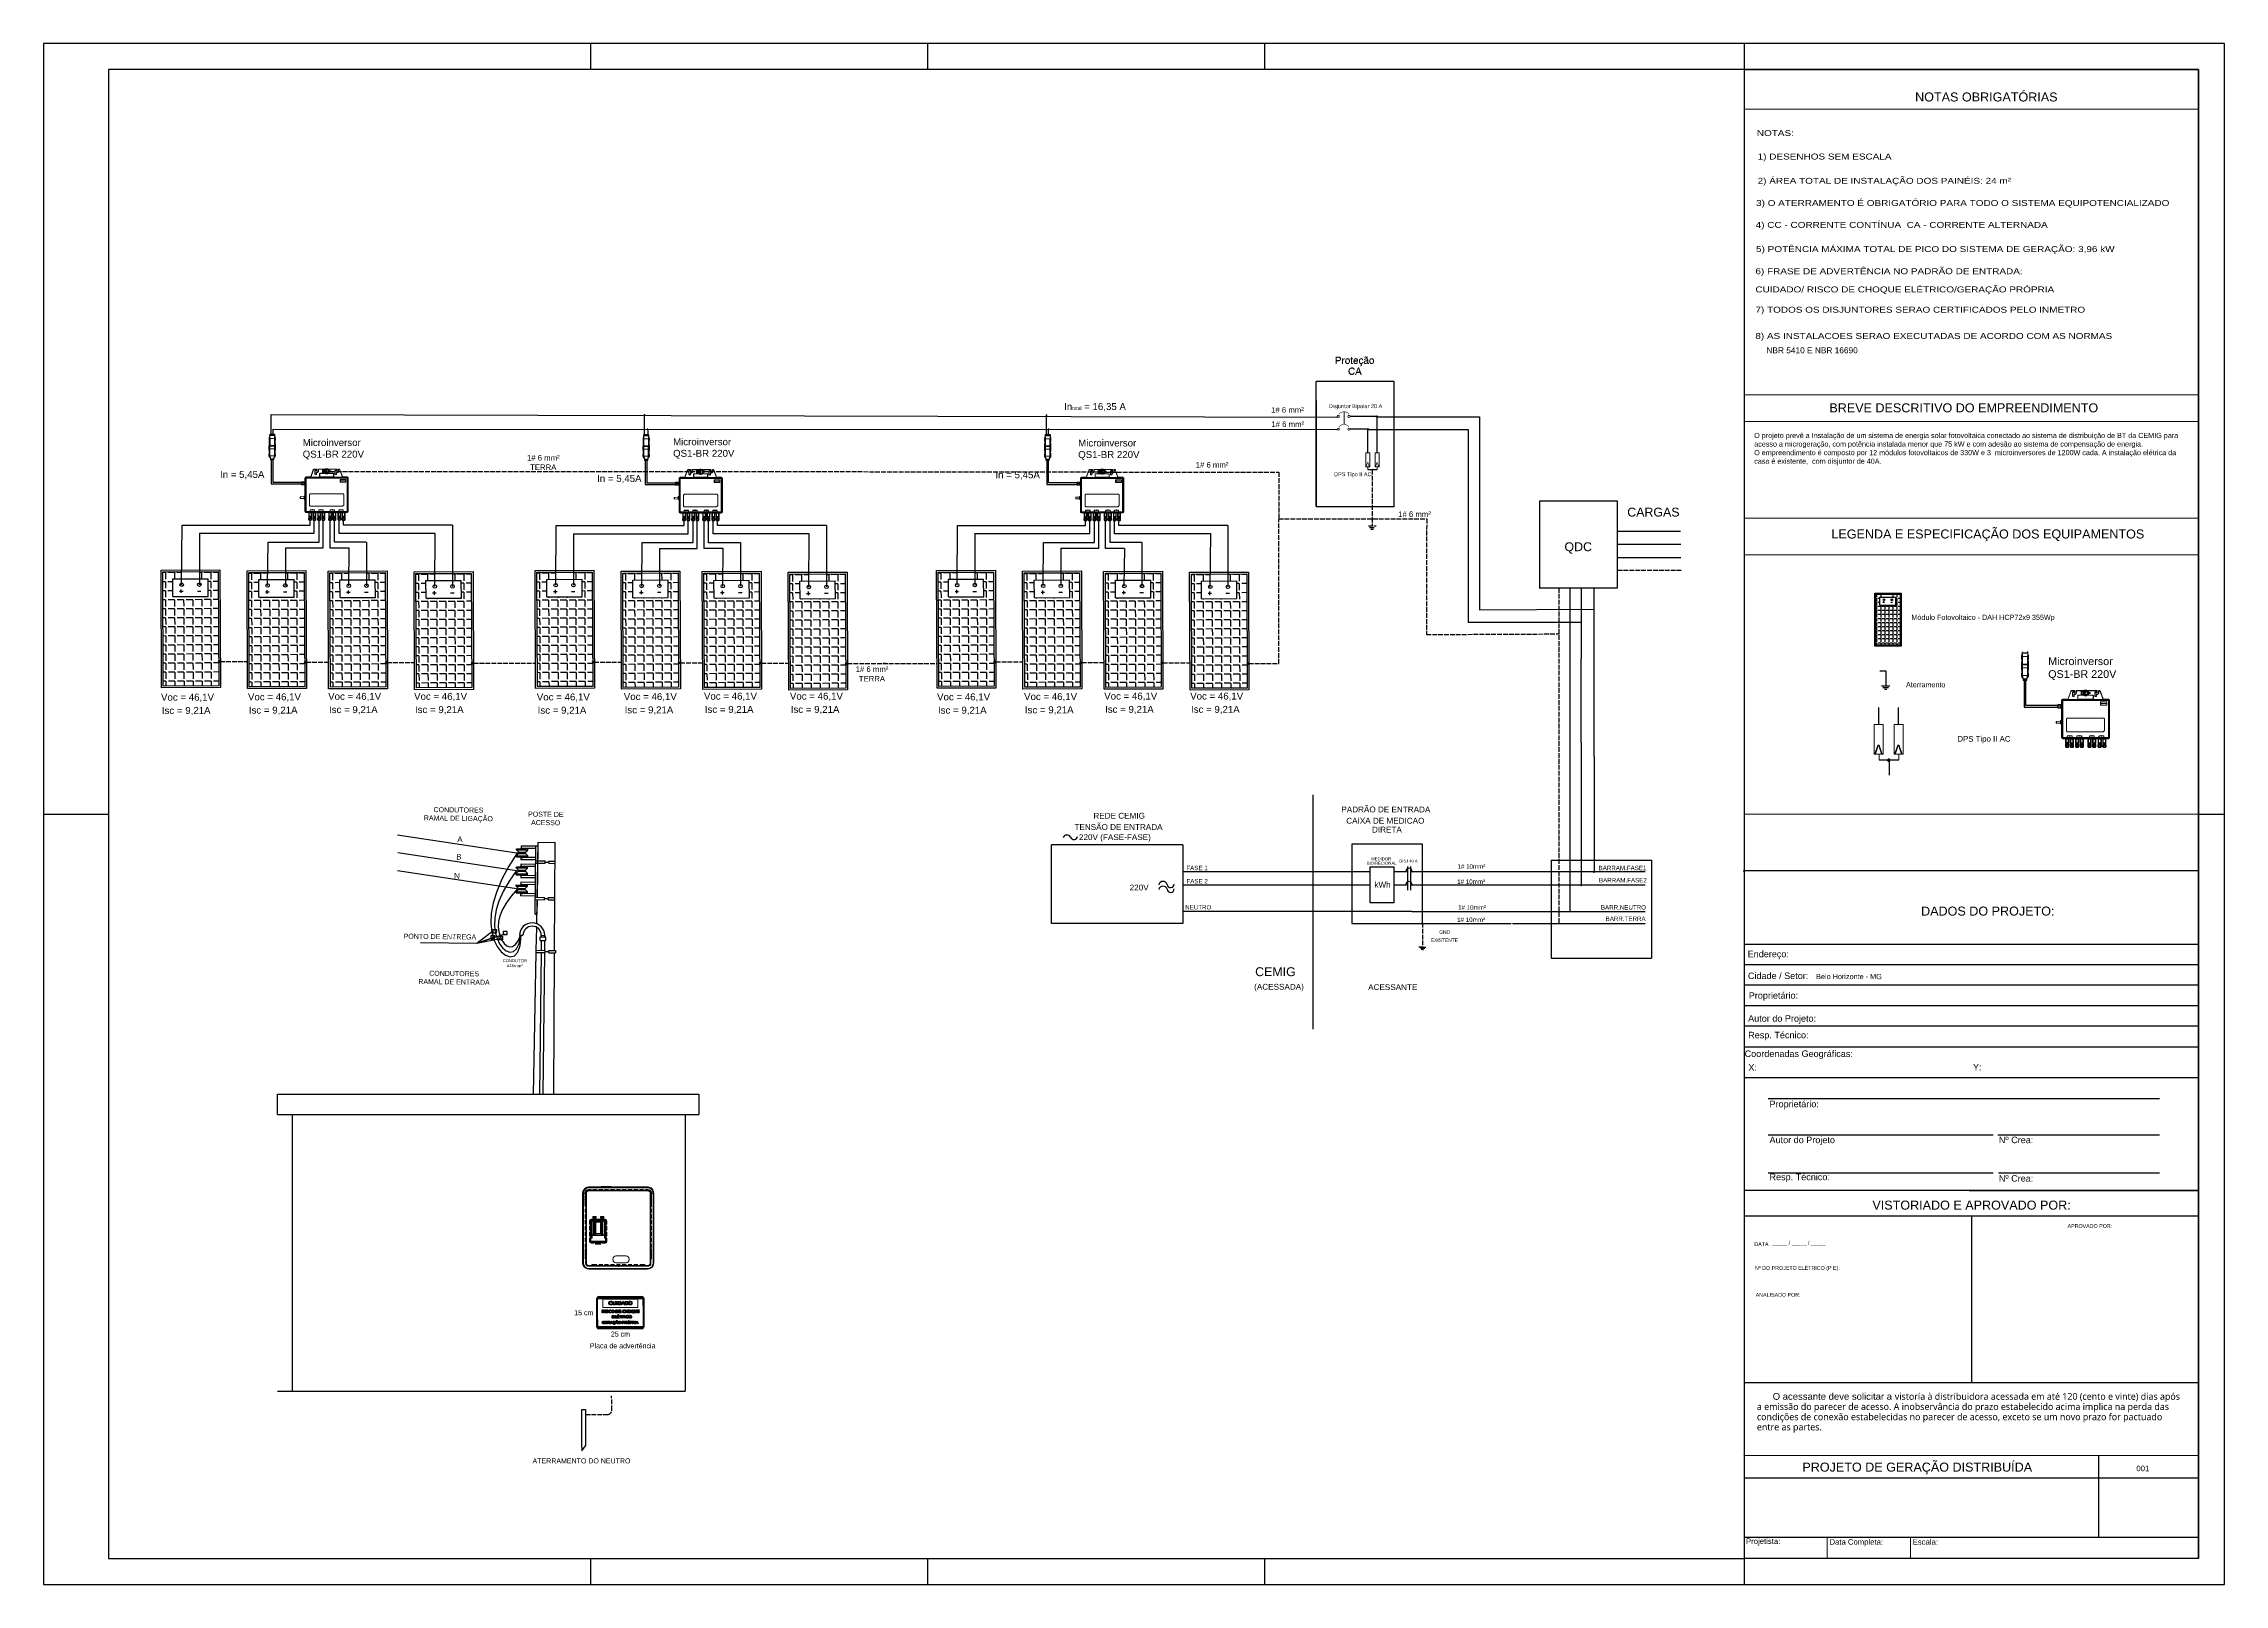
# Model space of a CAD drawing. Header units: millimetres. Extents: x 3165 to 8716, y -1118 to 2802.
import ezdxf

# ---------------------------------------------------------------- set-up
doc = ezdxf.new("R2010")
doc.units = ezdxf.units.MM
for name, pattern in [('ACAD_ISO02W100', [15, 12, -3]), ('HIDDEN', [9.525, 6.35, -3.175]), ('PDF_IMPORT', [1, 0.8, -0.2])]:
    doc.linetypes.add(name, pattern=pattern)
for name, color, linetype in [('1', 7, 'Continuous'), ('Camada 1', 7, 'Continuous'), ('ELETRICA', 3, 'Continuous'), ('MEDIDOR', 7, 'Continuous'), ('TERRA', 3, 'ACAD_ISO02W100')]:
    doc.layers.add(name, color=color, linetype=linetype)
doc.layers.add('ELETRICO', color=7, linetype='Continuous', lineweight=25)
doc.layers.add('TEXTO 1', color=7, linetype='Continuous', lineweight=25)
doc.layers.add('PDF_Geometry', color=7, linetype='Continuous', true_color=0x1f1916)
doc.styles.add('ROMANS', font='arial.ttf')
doc.styles.get("Standard").update_dxf_attribs({"font": 'arial.ttf'})
doc.styles.add('STYLE-ARIAL', font='arial.ttf')

# ---------------------------------------------------------------- blocks, each defined once
blk = doc.blocks.new('*U10')
at = {"layer": 'TERRA', "color": 0, "linetype": 'Continuous'}
for points in [[(10666.8, 2542.9), (10666.7, 2542.9), (10666.8, 2543.4)], [(10666.8, 2542.4), (10666.7, 2542.9), (10666.8, 2542.9)], [(10666.9, 2542.9), (10666.8, 2543.6), (10666.9, 2544)], [(10666.8, 2542.9), (10666.8, 2543.4), (10666.8, 2543.6)], [(10666.8, 2542.9), (10666.8, 2543.6), (10666.9, 2542.9)], [(10666.8, 2542.9), (10666.8, 2543.4), (10666.8, 2542.9)], [(10666.8, 2542.4), (10666.8, 2542.9), (10666.8, 2542.4)], [(10666.8, 2542.4), (10666.8, 2542.9), (10666.8, 2542.9)], [(10666.8, 2542.4), (10666.8, 2542.9), (10666.9, 2541.9)], [(10666.9, 2541.9), (10666.8, 2542.9), (10666.9, 2542.9)], [(10667, 2542.9), (10666.9, 2544), (10667, 2544.2)], [(10666.9, 2542.9), (10666.9, 2544), (10667, 2542.9)], [(10666.9, 2541.9), (10666.9, 2542.9), (10667, 2541.8)], [(10667, 2541.8), (10666.9, 2542.9), (10667, 2542.9)], [(10667.2, 2542.9), (10667, 2544.2), (10667.2, 2544.5)], [(10667, 2542.9), (10667, 2544.2), (10667.2, 2542.9)], [(10667, 2541.8), (10667, 2542.9), (10667.2, 2541.4)], [(10667.2, 2541.4), (10667, 2542.9), (10667.2, 2542.9)], [(10667.3, 2542.9), (10667.2, 2544.5), (10667.3, 2544.7)], [(10667.2, 2542.9), (10667.2, 2544.5), (10667.3, 2542.9)], [(10667.2, 2541.4), (10667.2, 2542.9), (10667.3, 2541.2)], [(10667.3, 2541.2), (10667.2, 2542.9), (10667.3, 2542.9)], [(10667.5, 2542.9), (10667.3, 2544.7), (10667.5, 2544.9)], [(10667.3, 2542.9), (10667.3, 2544.7), (10667.5, 2542.9)], [(10667.3, 2541.2), (10667.3, 2542.9), (10667.5, 2540.9)], [(10667.5, 2540.9), (10667.3, 2542.9), (10667.5, 2542.9)], [(10667.7, 2542.9), (10667.5, 2544.9), (10667.7, 2545.2)], [(10667.5, 2542.9), (10667.5, 2544.9), (10667.7, 2542.9)], [(10667.5, 2540.9), (10667.5, 2542.9), (10667.7, 2540.7)], [(10667.7, 2540.7), (10667.5, 2542.9), (10667.7, 2542.9)], [(10667.9, 2542.9), (10667.7, 2545.2), (10667.9, 2545.3)], [(10667.7, 2542.9), (10667.7, 2545.2), (10667.9, 2542.9)], [(10667.7, 2540.7), (10667.7, 2542.9), (10667.9, 2540.5)], [(10667.9, 2540.5), (10667.7, 2542.9), (10667.9, 2542.9)], [(10668.1, 2542.9), (10667.9, 2545.3), (10668.1, 2545.6)], [(10667.9, 2542.9), (10667.9, 2545.3), (10668.1, 2542.9)], [(10667.9, 2540.5), (10667.9, 2542.9), (10668.1, 2540.3)], [(10668.1, 2540.3), (10667.9, 2542.9), (10668.1, 2542.9)], [(10668.3, 2542.9), (10668.1, 2545.6), (10668.3, 2545.7)], [(10668.1, 2542.9), (10668.1, 2545.6), (10668.3, 2542.9)], [(10668.1, 2540.3), (10668.1, 2542.9), (10668.3, 2540.2)], [(10668.3, 2540.2), (10668.1, 2542.9), (10668.3, 2542.9)], [(10668.7, 2542.9), (10668.3, 2545.7), (10668.7, 2545.9)], [(10668.3, 2542.9), (10668.3, 2545.7), (10668.7, 2542.9)], [(10668.3, 2540.2), (10668.3, 2542.9), (10668.7, 2540)], [(10668.7, 2540), (10668.3, 2542.9), (10668.7, 2542.9)], [(10668.7, 2542.9), (10668.7, 2545.9), (10668.8, 2542.9)], [(10668.8, 2542.9), (10668.7, 2545.9), (10668.8, 2545.9)], [(10668.7, 2540), (10668.7, 2542.9), (10668.8, 2540)], [(10668.8, 2540), (10668.7, 2542.9), (10668.8, 2542.9)], [(10669.3, 2542.9), (10668.8, 2545.9), (10669.3, 2546)], [(10668.8, 2542.9), (10668.8, 2545.9), (10669.3, 2542.9)], [(10668.8, 2540), (10668.8, 2542.9), (10669.3, 2539.9)], [(10669.3, 2539.9), (10668.8, 2542.9), (10669.3, 2542.9)], [(10669.9, 2542.9), (10669.3, 2546), (10669.9, 2546.1)], [(10669.3, 2542.9), (10669.3, 2546), (10669.3, 2542.9)], [(10669.3, 2542.9), (10669.3, 2546), (10669.3, 2546)], [(10669.3, 2542.9), (10669.3, 2546), (10669.9, 2542.9)], [(10669.3, 2539.9), (10669.3, 2542.9), (10669.3, 2539.8)], [(10669.3, 2539.8), (10669.3, 2542.9), (10669.3, 2542.9)], [(10669.3, 2539.8), (10669.3, 2542.9), (10669.9, 2539.8)], [(10669.9, 2539.8), (10669.3, 2542.9), (10669.9, 2542.9)], [(10669.9, 2539.8), (10669.9, 2542.9), (10670.4, 2539.8)], [(10670.4, 2539.8), (10669.9, 2542.9), (10670.4, 2542.9)], [(10670.4, 2539.8), (10670.4, 2542.9), (10671, 2540)], [(10671, 2540), (10670.4, 2542.9), (10671, 2542.9)], [(10671, 2540), (10671, 2542.9), (10671.5, 2540.2)], [(10671.5, 2540.2), (10671, 2542.9), (10671.5, 2542.9)], [(10671.5, 2540.2), (10671.5, 2542.9), (10671.9, 2540.5)], [(10671.9, 2540.5), (10671.5, 2542.9), (10671.9, 2542.9)], [(10671.9, 2540.5), (10671.9, 2542.9), (10672.3, 2540.9)], [(10672.3, 2540.9), (10671.9, 2542.9), (10672.3, 2542.9)], [(10672.3, 2540.9), (10672.3, 2542.9), (10672.6, 2541.4)], [(10672.6, 2541.4), (10672.3, 2542.9), (10672.6, 2542.9)], [(10672.6, 2541.4), (10672.6, 2542.9), (10672.8, 2541.9)], [(10672.8, 2541.9), (10672.6, 2542.9), (10672.8, 2542.9)], [(10672.8, 2541.9), (10672.8, 2542.9), (10673, 2542.4)], [(10673, 2542.4), (10672.8, 2542.9), (10673, 2542.9)], [(10673, 2542.4), (10673, 2542.9), (10673, 2542.9)]]:
    blk.add_solid(points, dxfattribs=at)
blk = doc.blocks.new('*U11')
at = {"layer": 'TERRA', "color": 0, "linetype": 'Continuous'}
for points in [[(10669.9, 2539.8), (10669.9, 2546.1), (10670.4, 2539.8)], [(10670.4, 2539.8), (10669.9, 2546.1), (10670.4, 2546)], [(10670.4, 2539.8), (10670.4, 2546), (10671, 2540)], [(10671, 2540), (10670.4, 2546), (10671, 2545.9)], [(10671, 2540), (10671, 2545.9), (10671.5, 2540.2)], [(10671.5, 2540.2), (10671, 2545.9), (10671.5, 2545.7)], [(10671.5, 2540.2), (10671.5, 2545.7), (10671.9, 2540.5)], [(10671.9, 2540.5), (10671.5, 2545.7), (10671.9, 2545.4)], [(10671.9, 2540.5), (10671.9, 2545.4), (10672.3, 2540.9)], [(10672.3, 2540.9), (10671.9, 2545.4), (10672.3, 2545)], [(10672.3, 2540.9), (10672.3, 2545), (10672.6, 2541.4)], [(10672.6, 2541.4), (10672.3, 2545), (10672.6, 2544.5)], [(10672.6, 2541.4), (10672.6, 2544.5), (10672.8, 2541.9)], [(10672.8, 2541.9), (10672.6, 2544.5), (10672.8, 2544)], [(10672.8, 2541.9), (10672.8, 2544), (10673, 2542.4)], [(10673, 2542.4), (10672.8, 2544), (10673, 2543.5)], [(10673, 2542.4), (10673, 2543.5), (10673, 2542.9)]]:
    blk.add_solid(points, dxfattribs=at)
blk = doc.blocks.new('*U12')
at = {"layer": 'TERRA', "color": 0, "linetype": 'Continuous'}
for points in [[(12109, 2542.9), (12108.9, 2542.9), (12109, 2543.6)], [(12109, 2542.3), (12108.9, 2542.9), (12109, 2542.9)], [(12109.2, 2542.9), (12109, 2543.6), (12109.2, 2544.2)], [(12109, 2542.9), (12109, 2543.6), (12109.2, 2542.9)], [(12109, 2542.3), (12109, 2542.9), (12109.2, 2541.7)], [(12109.2, 2541.7), (12109, 2542.9), (12109.2, 2542.9)], [(12109.5, 2542.9), (12109.2, 2544.2), (12109.5, 2544.7)], [(12109.2, 2542.9), (12109.2, 2544.2), (12109.5, 2542.9)], [(12109.2, 2541.7), (12109.2, 2542.9), (12109.5, 2541.2)], [(12109.5, 2541.2), (12109.2, 2542.9), (12109.5, 2542.9)], [(12109.9, 2542.9), (12109.5, 2544.7), (12109.9, 2545.2)], [(12109.5, 2542.9), (12109.5, 2544.7), (12109.9, 2542.9)], [(12109.5, 2541.2), (12109.5, 2542.9), (12109.9, 2540.7)], [(12109.9, 2540.7), (12109.5, 2542.9), (12109.9, 2542.9)], [(12110.3, 2542.9), (12109.9, 2545.2), (12110.3, 2545.6)], [(12109.9, 2542.9), (12109.9, 2545.2), (12110.3, 2542.9)], [(12109.9, 2540.7), (12109.9, 2542.9), (12110.3, 2540.3)], [(12110.3, 2540.3), (12109.9, 2542.9), (12110.3, 2542.9)], [(12110.9, 2542.9), (12110.3, 2545.6), (12110.9, 2545.9)], [(12110.3, 2542.9), (12110.3, 2545.6), (12110.9, 2542.9)], [(12110.3, 2540.3), (12110.3, 2542.9), (12110.9, 2540)], [(12110.9, 2540), (12110.3, 2542.9), (12110.9, 2542.9)], [(12111.5, 2542.9), (12110.9, 2545.9), (12111.5, 2546)], [(12110.9, 2542.9), (12110.9, 2545.9), (12111.5, 2542.9)], [(12110.9, 2540), (12110.9, 2542.9), (12111.5, 2539.9)], [(12111.5, 2539.9), (12110.9, 2542.9), (12111.5, 2542.9)], [(12112.1, 2542.9), (12111.5, 2546), (12112.1, 2546.1)], [(12111.5, 2542.9), (12111.5, 2546), (12112.1, 2542.9)], [(12111.5, 2539.9), (12111.5, 2542.9), (12112.1, 2539.8)], [(12112.1, 2539.8), (12111.5, 2542.9), (12112.1, 2542.9)], [(12112.1, 2542.9), (12112.1, 2546.1), (12112.7, 2542.9)], [(12112.7, 2542.9), (12112.1, 2546.1), (12112.7, 2546)], [(12112.1, 2539.8), (12112.1, 2542.9), (12112.7, 2539.9)], [(12112.7, 2539.9), (12112.1, 2542.9), (12112.7, 2542.9)], [(12112.7, 2542.9), (12112.7, 2546), (12113.3, 2542.9)], [(12113.3, 2542.9), (12112.7, 2546), (12113.3, 2545.9)], [(12112.7, 2539.9), (12112.7, 2542.9), (12113.3, 2540)], [(12113.3, 2540), (12112.7, 2542.9), (12113.3, 2542.9)], [(12113.3, 2542.9), (12113.3, 2545.9), (12113.8, 2542.9)], [(12113.8, 2542.9), (12113.3, 2545.9), (12113.8, 2545.6)], [(12113.3, 2540), (12113.3, 2542.9), (12113.8, 2540.3)], [(12113.8, 2540.3), (12113.3, 2542.9), (12113.8, 2542.9)], [(12113.8, 2542.9), (12113.8, 2545.6), (12114.3, 2542.9)], [(12114.3, 2542.9), (12113.8, 2545.6), (12114.3, 2545.2)], [(12113.8, 2540.3), (12113.8, 2542.9), (12114.3, 2540.7)], [(12114.3, 2540.7), (12113.8, 2542.9), (12114.3, 2542.9)], [(12114.3, 2542.9), (12114.3, 2545.2), (12114.7, 2542.9)], [(12114.7, 2542.9), (12114.3, 2545.2), (12114.7, 2544.7)], [(12114.3, 2540.7), (12114.3, 2542.9), (12114.7, 2541.2)], [(12114.7, 2541.2), (12114.3, 2542.9), (12114.7, 2542.9)], [(12114.7, 2542.9), (12114.7, 2544.7), (12115, 2542.9)], [(12115, 2542.9), (12114.7, 2544.7), (12115, 2544.2)], [(12114.7, 2541.2), (12114.7, 2542.9), (12115, 2541.7)], [(12115, 2541.7), (12114.7, 2542.9), (12115, 2542.9)], [(12115, 2542.9), (12115, 2544.2), (12115.2, 2542.9)], [(12115.2, 2542.9), (12115, 2544.2), (12115.2, 2543.6)], [(12115, 2541.7), (12115, 2542.9), (12115.2, 2542.3)], [(12115.2, 2542.3), (12115, 2542.9), (12115.2, 2542.9)], [(12115.2, 2542.9), (12115.2, 2543.6), (12115.2, 2542.9)], [(12115.2, 2542.3), (12115.2, 2542.9), (12115.2, 2542.9)]]:
    blk.add_solid(points, dxfattribs=at)
blk = doc.blocks.new('*U13')
at = {"layer": 'TERRA', "color": 0, "linetype": 'Continuous'}
for points in [[(12109, 2542.9), (12108.9, 2542.9), (12109, 2543.6)], [(12109, 2542.3), (12108.9, 2542.9), (12109, 2542.9)], [(12109.2, 2542.9), (12109, 2543.6), (12109.2, 2544.2)], [(12109, 2542.9), (12109, 2543.6), (12109.2, 2542.9)], [(12109, 2542.3), (12109, 2542.9), (12109.2, 2541.7)], [(12109.2, 2541.7), (12109, 2542.9), (12109.2, 2542.9)], [(12109.5, 2542.9), (12109.2, 2544.2), (12109.5, 2544.7)], [(12109.2, 2542.9), (12109.2, 2544.2), (12109.5, 2542.9)], [(12109.2, 2541.7), (12109.2, 2542.9), (12109.5, 2541.2)], [(12109.5, 2541.2), (12109.2, 2542.9), (12109.5, 2542.9)], [(12109.9, 2542.9), (12109.5, 2544.7), (12109.9, 2545.2)], [(12109.5, 2542.9), (12109.5, 2544.7), (12109.9, 2542.9)], [(12109.5, 2541.2), (12109.5, 2542.9), (12109.9, 2540.7)], [(12109.9, 2540.7), (12109.5, 2542.9), (12109.9, 2542.9)], [(12110.3, 2542.9), (12109.9, 2545.2), (12110.3, 2545.6)], [(12109.9, 2542.9), (12109.9, 2545.2), (12110.3, 2542.9)], [(12109.9, 2540.7), (12109.9, 2542.9), (12110.3, 2540.3)], [(12110.3, 2540.3), (12109.9, 2542.9), (12110.3, 2542.9)], [(12110.9, 2542.9), (12110.3, 2545.6), (12110.9, 2545.9)], [(12110.3, 2542.9), (12110.3, 2545.6), (12110.9, 2542.9)], [(12110.3, 2540.3), (12110.3, 2542.9), (12110.9, 2540)], [(12110.9, 2540), (12110.3, 2542.9), (12110.9, 2542.9)], [(12111.5, 2542.9), (12110.9, 2545.9), (12111.5, 2546)], [(12110.9, 2542.9), (12110.9, 2545.9), (12111.5, 2542.9)], [(12110.9, 2540), (12110.9, 2542.9), (12111.5, 2539.9)], [(12111.5, 2539.9), (12110.9, 2542.9), (12111.5, 2542.9)], [(12112.1, 2542.9), (12111.5, 2546), (12112.1, 2546.1)], [(12111.5, 2542.9), (12111.5, 2546), (12112.1, 2542.9)], [(12111.5, 2539.9), (12111.5, 2542.9), (12112.1, 2539.8)], [(12112.1, 2539.8), (12111.5, 2542.9), (12112.1, 2542.9)], [(12112.1, 2542.9), (12112.1, 2546.1), (12112.7, 2542.9)], [(12112.7, 2542.9), (12112.1, 2546.1), (12112.7, 2546)], [(12112.1, 2539.8), (12112.1, 2542.9), (12112.7, 2539.9)], [(12112.7, 2539.9), (12112.1, 2542.9), (12112.7, 2542.9)], [(12112.7, 2542.9), (12112.7, 2546), (12113.3, 2542.9)], [(12113.3, 2542.9), (12112.7, 2546), (12113.3, 2545.9)], [(12112.7, 2539.9), (12112.7, 2542.9), (12113.3, 2540)], [(12113.3, 2540), (12112.7, 2542.9), (12113.3, 2542.9)], [(12113.3, 2542.9), (12113.3, 2545.9), (12113.8, 2542.9)], [(12113.8, 2542.9), (12113.3, 2545.9), (12113.8, 2545.6)], [(12113.3, 2540), (12113.3, 2542.9), (12113.8, 2540.3)], [(12113.8, 2540.3), (12113.3, 2542.9), (12113.8, 2542.9)], [(12113.8, 2542.9), (12113.8, 2545.6), (12114.3, 2542.9)], [(12114.3, 2542.9), (12113.8, 2545.6), (12114.3, 2545.2)], [(12113.8, 2540.3), (12113.8, 2542.9), (12114.3, 2540.7)], [(12114.3, 2540.7), (12113.8, 2542.9), (12114.3, 2542.9)], [(12114.3, 2542.9), (12114.3, 2545.2), (12114.7, 2542.9)], [(12114.7, 2542.9), (12114.3, 2545.2), (12114.7, 2544.7)], [(12114.3, 2540.7), (12114.3, 2542.9), (12114.7, 2541.2)], [(12114.7, 2541.2), (12114.3, 2542.9), (12114.7, 2542.9)], [(12114.7, 2542.9), (12114.7, 2544.7), (12115, 2542.9)], [(12115, 2542.9), (12114.7, 2544.7), (12115, 2544.2)], [(12114.7, 2541.2), (12114.7, 2542.9), (12115, 2541.7)], [(12115, 2541.7), (12114.7, 2542.9), (12115, 2542.9)], [(12115, 2542.9), (12115, 2544.2), (12115.2, 2542.9)], [(12115.2, 2542.9), (12115, 2544.2), (12115.2, 2543.6)], [(12115, 2541.7), (12115, 2542.9), (12115.2, 2542.3)], [(12115.2, 2542.3), (12115, 2542.9), (12115.2, 2542.9)], [(12115.2, 2542.9), (12115.2, 2543.6), (12115.2, 2542.9)], [(12115.2, 2542.3), (12115.2, 2542.9), (12115.2, 2542.9)]]:
    blk.add_solid(points, dxfattribs=at)
blk = doc.blocks.new('*U14')
at = {"layer": 'TERRA', "color": 0, "linetype": 'Continuous'}
for points in [[(10666.8, 2542.9), (10666.7, 2542.9), (10666.8, 2543.4)], [(10666.8, 2542.4), (10666.7, 2542.9), (10666.8, 2542.9)], [(10666.9, 2542.9), (10666.8, 2543.6), (10666.9, 2544)], [(10666.8, 2542.9), (10666.8, 2543.4), (10666.8, 2543.6)], [(10666.8, 2542.9), (10666.8, 2543.6), (10666.9, 2542.9)], [(10666.8, 2542.9), (10666.8, 2543.4), (10666.8, 2542.9)], [(10666.8, 2542.4), (10666.8, 2542.9), (10666.8, 2542.4)], [(10666.8, 2542.4), (10666.8, 2542.9), (10666.8, 2542.9)], [(10666.8, 2542.4), (10666.8, 2542.9), (10666.9, 2541.9)], [(10666.9, 2541.9), (10666.8, 2542.9), (10666.9, 2542.9)], [(10667, 2542.9), (10666.9, 2544), (10667, 2544.2)], [(10666.9, 2542.9), (10666.9, 2544), (10667, 2542.9)], [(10666.9, 2541.9), (10666.9, 2542.9), (10667, 2541.8)], [(10667, 2541.8), (10666.9, 2542.9), (10667, 2542.9)], [(10667.2, 2542.9), (10667, 2544.2), (10667.2, 2544.5)], [(10667, 2542.9), (10667, 2544.2), (10667.2, 2542.9)], [(10667, 2541.8), (10667, 2542.9), (10667.2, 2541.4)], [(10667.2, 2541.4), (10667, 2542.9), (10667.2, 2542.9)], [(10667.3, 2542.9), (10667.2, 2544.5), (10667.3, 2544.7)], [(10667.2, 2542.9), (10667.2, 2544.5), (10667.3, 2542.9)], [(10667.2, 2541.4), (10667.2, 2542.9), (10667.3, 2541.2)], [(10667.3, 2541.2), (10667.2, 2542.9), (10667.3, 2542.9)], [(10667.5, 2542.9), (10667.3, 2544.7), (10667.5, 2544.9)], [(10667.3, 2542.9), (10667.3, 2544.7), (10667.5, 2542.9)], [(10667.3, 2541.2), (10667.3, 2542.9), (10667.5, 2540.9)], [(10667.5, 2540.9), (10667.3, 2542.9), (10667.5, 2542.9)], [(10667.7, 2542.9), (10667.5, 2544.9), (10667.7, 2545.2)], [(10667.5, 2542.9), (10667.5, 2544.9), (10667.7, 2542.9)], [(10667.5, 2540.9), (10667.5, 2542.9), (10667.7, 2540.7)], [(10667.7, 2540.7), (10667.5, 2542.9), (10667.7, 2542.9)], [(10667.9, 2542.9), (10667.7, 2545.2), (10667.9, 2545.3)], [(10667.7, 2542.9), (10667.7, 2545.2), (10667.9, 2542.9)], [(10667.7, 2540.7), (10667.7, 2542.9), (10667.9, 2540.5)], [(10667.9, 2540.5), (10667.7, 2542.9), (10667.9, 2542.9)], [(10668.1, 2542.9), (10667.9, 2545.3), (10668.1, 2545.6)], [(10667.9, 2542.9), (10667.9, 2545.3), (10668.1, 2542.9)], [(10667.9, 2540.5), (10667.9, 2542.9), (10668.1, 2540.3)], [(10668.1, 2540.3), (10667.9, 2542.9), (10668.1, 2542.9)], [(10668.3, 2542.9), (10668.1, 2545.6), (10668.3, 2545.7)], [(10668.1, 2542.9), (10668.1, 2545.6), (10668.3, 2542.9)], [(10668.1, 2540.3), (10668.1, 2542.9), (10668.3, 2540.2)], [(10668.3, 2540.2), (10668.1, 2542.9), (10668.3, 2542.9)], [(10668.7, 2542.9), (10668.3, 2545.7), (10668.7, 2545.9)], [(10668.3, 2542.9), (10668.3, 2545.7), (10668.7, 2542.9)], [(10668.3, 2540.2), (10668.3, 2542.9), (10668.7, 2540)], [(10668.7, 2540), (10668.3, 2542.9), (10668.7, 2542.9)], [(10668.7, 2542.9), (10668.7, 2545.9), (10668.8, 2542.9)], [(10668.8, 2542.9), (10668.7, 2545.9), (10668.8, 2545.9)], [(10668.7, 2540), (10668.7, 2542.9), (10668.8, 2540)], [(10668.8, 2540), (10668.7, 2542.9), (10668.8, 2542.9)], [(10669.3, 2542.9), (10668.8, 2545.9), (10669.3, 2546)], [(10668.8, 2542.9), (10668.8, 2545.9), (10669.3, 2542.9)], [(10668.8, 2540), (10668.8, 2542.9), (10669.3, 2539.9)], [(10669.3, 2539.9), (10668.8, 2542.9), (10669.3, 2542.9)], [(10669.9, 2542.9), (10669.3, 2546), (10669.9, 2546.1)], [(10669.3, 2542.9), (10669.3, 2546), (10669.3, 2542.9)], [(10669.3, 2542.9), (10669.3, 2546), (10669.3, 2546)], [(10669.3, 2542.9), (10669.3, 2546), (10669.9, 2542.9)], [(10669.3, 2539.9), (10669.3, 2542.9), (10669.3, 2539.8)], [(10669.3, 2539.8), (10669.3, 2542.9), (10669.3, 2542.9)], [(10669.3, 2539.8), (10669.3, 2542.9), (10669.9, 2539.8)], [(10669.9, 2539.8), (10669.3, 2542.9), (10669.9, 2542.9)], [(10669.9, 2539.8), (10669.9, 2542.9), (10670.4, 2539.8)], [(10670.4, 2539.8), (10669.9, 2542.9), (10670.4, 2542.9)], [(10670.4, 2539.8), (10670.4, 2542.9), (10671, 2540)], [(10671, 2540), (10670.4, 2542.9), (10671, 2542.9)], [(10671, 2540), (10671, 2542.9), (10671.5, 2540.2)], [(10671.5, 2540.2), (10671, 2542.9), (10671.5, 2542.9)], [(10671.5, 2540.2), (10671.5, 2542.9), (10671.9, 2540.5)], [(10671.9, 2540.5), (10671.5, 2542.9), (10671.9, 2542.9)], [(10671.9, 2540.5), (10671.9, 2542.9), (10672.3, 2540.9)], [(10672.3, 2540.9), (10671.9, 2542.9), (10672.3, 2542.9)], [(10672.3, 2540.9), (10672.3, 2542.9), (10672.6, 2541.4)], [(10672.6, 2541.4), (10672.3, 2542.9), (10672.6, 2542.9)], [(10672.6, 2541.4), (10672.6, 2542.9), (10672.8, 2541.9)], [(10672.8, 2541.9), (10672.6, 2542.9), (10672.8, 2542.9)], [(10672.8, 2541.9), (10672.8, 2542.9), (10673, 2542.4)], [(10673, 2542.4), (10672.8, 2542.9), (10673, 2542.9)], [(10673, 2542.4), (10673, 2542.9), (10673, 2542.9)]]:
    blk.add_solid(points, dxfattribs=at)
blk = doc.blocks.new('*U15')
at = {"layer": 'TERRA', "color": 0, "linetype": 'Continuous'}
for points in [[(10669.9, 2539.8), (10669.9, 2546.1), (10670.4, 2539.8)], [(10670.4, 2539.8), (10669.9, 2546.1), (10670.4, 2546)], [(10670.4, 2539.8), (10670.4, 2546), (10671, 2540)], [(10671, 2540), (10670.4, 2546), (10671, 2545.9)], [(10671, 2540), (10671, 2545.9), (10671.5, 2540.2)], [(10671.5, 2540.2), (10671, 2545.9), (10671.5, 2545.7)], [(10671.5, 2540.2), (10671.5, 2545.7), (10671.9, 2540.5)], [(10671.9, 2540.5), (10671.5, 2545.7), (10671.9, 2545.4)], [(10671.9, 2540.5), (10671.9, 2545.4), (10672.3, 2540.9)], [(10672.3, 2540.9), (10671.9, 2545.4), (10672.3, 2545)], [(10672.3, 2540.9), (10672.3, 2545), (10672.6, 2541.4)], [(10672.6, 2541.4), (10672.3, 2545), (10672.6, 2544.5)], [(10672.6, 2541.4), (10672.6, 2544.5), (10672.8, 2541.9)], [(10672.8, 2541.9), (10672.6, 2544.5), (10672.8, 2544)], [(10672.8, 2541.9), (10672.8, 2544), (10673, 2542.4)], [(10673, 2542.4), (10672.8, 2544), (10673, 2543.5)], [(10673, 2542.4), (10673, 2543.5), (10673, 2542.9)]]:
    blk.add_solid(points, dxfattribs=at)
blk = doc.blocks.new('*U16')
at = {"layer": 'TERRA', "color": 0, "linetype": 'Continuous'}
for points in [[(10666.8, 2542.9), (10666.7, 2542.9), (10666.8, 2543.4)], [(10666.8, 2542.4), (10666.7, 2542.9), (10666.8, 2542.9)], [(10666.9, 2542.9), (10666.8, 2543.6), (10666.9, 2544)], [(10666.8, 2542.9), (10666.8, 2543.4), (10666.8, 2543.6)], [(10666.8, 2542.9), (10666.8, 2543.6), (10666.9, 2542.9)], [(10666.8, 2542.9), (10666.8, 2543.4), (10666.8, 2542.9)], [(10666.8, 2542.4), (10666.8, 2542.9), (10666.8, 2542.4)], [(10666.8, 2542.4), (10666.8, 2542.9), (10666.8, 2542.9)], [(10666.8, 2542.4), (10666.8, 2542.9), (10666.9, 2541.9)], [(10666.9, 2541.9), (10666.8, 2542.9), (10666.9, 2542.9)], [(10667, 2542.9), (10666.9, 2544), (10667, 2544.2)], [(10666.9, 2542.9), (10666.9, 2544), (10667, 2542.9)], [(10666.9, 2541.9), (10666.9, 2542.9), (10667, 2541.8)], [(10667, 2541.8), (10666.9, 2542.9), (10667, 2542.9)], [(10667.2, 2542.9), (10667, 2544.2), (10667.2, 2544.5)], [(10667, 2542.9), (10667, 2544.2), (10667.2, 2542.9)], [(10667, 2541.8), (10667, 2542.9), (10667.2, 2541.4)], [(10667.2, 2541.4), (10667, 2542.9), (10667.2, 2542.9)], [(10667.3, 2542.9), (10667.2, 2544.5), (10667.3, 2544.7)], [(10667.2, 2542.9), (10667.2, 2544.5), (10667.3, 2542.9)], [(10667.2, 2541.4), (10667.2, 2542.9), (10667.3, 2541.2)], [(10667.3, 2541.2), (10667.2, 2542.9), (10667.3, 2542.9)], [(10667.5, 2542.9), (10667.3, 2544.7), (10667.5, 2544.9)], [(10667.3, 2542.9), (10667.3, 2544.7), (10667.5, 2542.9)], [(10667.3, 2541.2), (10667.3, 2542.9), (10667.5, 2540.9)], [(10667.5, 2540.9), (10667.3, 2542.9), (10667.5, 2542.9)], [(10667.7, 2542.9), (10667.5, 2544.9), (10667.7, 2545.2)], [(10667.5, 2542.9), (10667.5, 2544.9), (10667.7, 2542.9)], [(10667.5, 2540.9), (10667.5, 2542.9), (10667.7, 2540.7)], [(10667.7, 2540.7), (10667.5, 2542.9), (10667.7, 2542.9)], [(10667.9, 2542.9), (10667.7, 2545.2), (10667.9, 2545.3)], [(10667.7, 2542.9), (10667.7, 2545.2), (10667.9, 2542.9)], [(10667.7, 2540.7), (10667.7, 2542.9), (10667.9, 2540.5)], [(10667.9, 2540.5), (10667.7, 2542.9), (10667.9, 2542.9)], [(10668.1, 2542.9), (10667.9, 2545.3), (10668.1, 2545.6)], [(10667.9, 2542.9), (10667.9, 2545.3), (10668.1, 2542.9)], [(10667.9, 2540.5), (10667.9, 2542.9), (10668.1, 2540.3)], [(10668.1, 2540.3), (10667.9, 2542.9), (10668.1, 2542.9)], [(10668.3, 2542.9), (10668.1, 2545.6), (10668.3, 2545.7)], [(10668.1, 2542.9), (10668.1, 2545.6), (10668.3, 2542.9)], [(10668.1, 2540.3), (10668.1, 2542.9), (10668.3, 2540.2)], [(10668.3, 2540.2), (10668.1, 2542.9), (10668.3, 2542.9)], [(10668.7, 2542.9), (10668.3, 2545.7), (10668.7, 2545.9)], [(10668.3, 2542.9), (10668.3, 2545.7), (10668.7, 2542.9)], [(10668.3, 2540.2), (10668.3, 2542.9), (10668.7, 2540)], [(10668.7, 2540), (10668.3, 2542.9), (10668.7, 2542.9)], [(10668.7, 2542.9), (10668.7, 2545.9), (10668.8, 2542.9)], [(10668.8, 2542.9), (10668.7, 2545.9), (10668.8, 2545.9)], [(10668.7, 2540), (10668.7, 2542.9), (10668.8, 2540)], [(10668.8, 2540), (10668.7, 2542.9), (10668.8, 2542.9)], [(10669.3, 2542.9), (10668.8, 2545.9), (10669.3, 2546)], [(10668.8, 2542.9), (10668.8, 2545.9), (10669.3, 2542.9)], [(10668.8, 2540), (10668.8, 2542.9), (10669.3, 2539.9)], [(10669.3, 2539.9), (10668.8, 2542.9), (10669.3, 2542.9)], [(10669.9, 2542.9), (10669.3, 2546), (10669.9, 2546.1)], [(10669.3, 2542.9), (10669.3, 2546), (10669.3, 2542.9)], [(10669.3, 2542.9), (10669.3, 2546), (10669.3, 2546)], [(10669.3, 2542.9), (10669.3, 2546), (10669.9, 2542.9)], [(10669.3, 2539.9), (10669.3, 2542.9), (10669.3, 2539.8)], [(10669.3, 2539.8), (10669.3, 2542.9), (10669.3, 2542.9)], [(10669.3, 2539.8), (10669.3, 2542.9), (10669.9, 2539.8)], [(10669.9, 2539.8), (10669.3, 2542.9), (10669.9, 2542.9)], [(10669.9, 2539.8), (10669.9, 2542.9), (10670.4, 2539.8)], [(10670.4, 2539.8), (10669.9, 2542.9), (10670.4, 2542.9)], [(10670.4, 2539.8), (10670.4, 2542.9), (10671, 2540)], [(10671, 2540), (10670.4, 2542.9), (10671, 2542.9)], [(10671, 2540), (10671, 2542.9), (10671.5, 2540.2)], [(10671.5, 2540.2), (10671, 2542.9), (10671.5, 2542.9)], [(10671.5, 2540.2), (10671.5, 2542.9), (10671.9, 2540.5)], [(10671.9, 2540.5), (10671.5, 2542.9), (10671.9, 2542.9)], [(10671.9, 2540.5), (10671.9, 2542.9), (10672.3, 2540.9)], [(10672.3, 2540.9), (10671.9, 2542.9), (10672.3, 2542.9)], [(10672.3, 2540.9), (10672.3, 2542.9), (10672.6, 2541.4)], [(10672.6, 2541.4), (10672.3, 2542.9), (10672.6, 2542.9)], [(10672.6, 2541.4), (10672.6, 2542.9), (10672.8, 2541.9)], [(10672.8, 2541.9), (10672.6, 2542.9), (10672.8, 2542.9)], [(10672.8, 2541.9), (10672.8, 2542.9), (10673, 2542.4)], [(10673, 2542.4), (10672.8, 2542.9), (10673, 2542.9)], [(10673, 2542.4), (10673, 2542.9), (10673, 2542.9)]]:
    blk.add_solid(points, dxfattribs=at)
blk = doc.blocks.new('*U17')
at = {"layer": 'TERRA', "color": 0, "linetype": 'Continuous'}
for points in [[(10669.9, 2539.8), (10669.9, 2546.1), (10670.4, 2539.8)], [(10670.4, 2539.8), (10669.9, 2546.1), (10670.4, 2546)], [(10670.4, 2539.8), (10670.4, 2546), (10671, 2540)], [(10671, 2540), (10670.4, 2546), (10671, 2545.9)], [(10671, 2540), (10671, 2545.9), (10671.5, 2540.2)], [(10671.5, 2540.2), (10671, 2545.9), (10671.5, 2545.7)], [(10671.5, 2540.2), (10671.5, 2545.7), (10671.9, 2540.5)], [(10671.9, 2540.5), (10671.5, 2545.7), (10671.9, 2545.4)], [(10671.9, 2540.5), (10671.9, 2545.4), (10672.3, 2540.9)], [(10672.3, 2540.9), (10671.9, 2545.4), (10672.3, 2545)], [(10672.3, 2540.9), (10672.3, 2545), (10672.6, 2541.4)], [(10672.6, 2541.4), (10672.3, 2545), (10672.6, 2544.5)], [(10672.6, 2541.4), (10672.6, 2544.5), (10672.8, 2541.9)], [(10672.8, 2541.9), (10672.6, 2544.5), (10672.8, 2544)], [(10672.8, 2541.9), (10672.8, 2544), (10673, 2542.4)], [(10673, 2542.4), (10672.8, 2544), (10673, 2543.5)], [(10673, 2542.4), (10673, 2543.5), (10673, 2542.9)]]:
    blk.add_solid(points, dxfattribs=at)
blk = doc.blocks.new('*U18')
at = {"layer": 'TERRA', "color": 0, "linetype": 'Continuous'}
for points in [[(12109, 2542.9), (12108.9, 2542.9), (12109, 2543.6)], [(12109, 2542.3), (12108.9, 2542.9), (12109, 2542.9)], [(12109.2, 2542.9), (12109, 2543.6), (12109.2, 2544.2)], [(12109, 2542.9), (12109, 2543.6), (12109.2, 2542.9)], [(12109, 2542.3), (12109, 2542.9), (12109.2, 2541.7)], [(12109.2, 2541.7), (12109, 2542.9), (12109.2, 2542.9)], [(12109.5, 2542.9), (12109.2, 2544.2), (12109.5, 2544.7)], [(12109.2, 2542.9), (12109.2, 2544.2), (12109.5, 2542.9)], [(12109.2, 2541.7), (12109.2, 2542.9), (12109.5, 2541.2)], [(12109.5, 2541.2), (12109.2, 2542.9), (12109.5, 2542.9)], [(12109.9, 2542.9), (12109.5, 2544.7), (12109.9, 2545.2)], [(12109.5, 2542.9), (12109.5, 2544.7), (12109.9, 2542.9)], [(12109.5, 2541.2), (12109.5, 2542.9), (12109.9, 2540.7)], [(12109.9, 2540.7), (12109.5, 2542.9), (12109.9, 2542.9)], [(12110.3, 2542.9), (12109.9, 2545.2), (12110.3, 2545.6)], [(12109.9, 2542.9), (12109.9, 2545.2), (12110.3, 2542.9)], [(12109.9, 2540.7), (12109.9, 2542.9), (12110.3, 2540.3)], [(12110.3, 2540.3), (12109.9, 2542.9), (12110.3, 2542.9)], [(12110.9, 2542.9), (12110.3, 2545.6), (12110.9, 2545.9)], [(12110.3, 2542.9), (12110.3, 2545.6), (12110.9, 2542.9)], [(12110.3, 2540.3), (12110.3, 2542.9), (12110.9, 2540)], [(12110.9, 2540), (12110.3, 2542.9), (12110.9, 2542.9)], [(12111.5, 2542.9), (12110.9, 2545.9), (12111.5, 2546)], [(12110.9, 2542.9), (12110.9, 2545.9), (12111.5, 2542.9)], [(12110.9, 2540), (12110.9, 2542.9), (12111.5, 2539.9)], [(12111.5, 2539.9), (12110.9, 2542.9), (12111.5, 2542.9)], [(12112.1, 2542.9), (12111.5, 2546), (12112.1, 2546.1)], [(12111.5, 2542.9), (12111.5, 2546), (12112.1, 2542.9)], [(12111.5, 2539.9), (12111.5, 2542.9), (12112.1, 2539.8)], [(12112.1, 2539.8), (12111.5, 2542.9), (12112.1, 2542.9)], [(12112.1, 2542.9), (12112.1, 2546.1), (12112.7, 2542.9)], [(12112.7, 2542.9), (12112.1, 2546.1), (12112.7, 2546)], [(12112.1, 2539.8), (12112.1, 2542.9), (12112.7, 2539.9)], [(12112.7, 2539.9), (12112.1, 2542.9), (12112.7, 2542.9)], [(12112.7, 2542.9), (12112.7, 2546), (12113.3, 2542.9)], [(12113.3, 2542.9), (12112.7, 2546), (12113.3, 2545.9)], [(12112.7, 2539.9), (12112.7, 2542.9), (12113.3, 2540)], [(12113.3, 2540), (12112.7, 2542.9), (12113.3, 2542.9)], [(12113.3, 2542.9), (12113.3, 2545.9), (12113.8, 2542.9)], [(12113.8, 2542.9), (12113.3, 2545.9), (12113.8, 2545.6)], [(12113.3, 2540), (12113.3, 2542.9), (12113.8, 2540.3)], [(12113.8, 2540.3), (12113.3, 2542.9), (12113.8, 2542.9)], [(12113.8, 2542.9), (12113.8, 2545.6), (12114.3, 2542.9)], [(12114.3, 2542.9), (12113.8, 2545.6), (12114.3, 2545.2)], [(12113.8, 2540.3), (12113.8, 2542.9), (12114.3, 2540.7)], [(12114.3, 2540.7), (12113.8, 2542.9), (12114.3, 2542.9)], [(12114.3, 2542.9), (12114.3, 2545.2), (12114.7, 2542.9)], [(12114.7, 2542.9), (12114.3, 2545.2), (12114.7, 2544.7)], [(12114.3, 2540.7), (12114.3, 2542.9), (12114.7, 2541.2)], [(12114.7, 2541.2), (12114.3, 2542.9), (12114.7, 2542.9)], [(12114.7, 2542.9), (12114.7, 2544.7), (12115, 2542.9)], [(12115, 2542.9), (12114.7, 2544.7), (12115, 2544.2)], [(12114.7, 2541.2), (12114.7, 2542.9), (12115, 2541.7)], [(12115, 2541.7), (12114.7, 2542.9), (12115, 2542.9)], [(12115, 2542.9), (12115, 2544.2), (12115.2, 2542.9)], [(12115.2, 2542.9), (12115, 2544.2), (12115.2, 2543.6)], [(12115, 2541.7), (12115, 2542.9), (12115.2, 2542.3)], [(12115.2, 2542.3), (12115, 2542.9), (12115.2, 2542.9)], [(12115.2, 2542.9), (12115.2, 2543.6), (12115.2, 2542.9)], [(12115.2, 2542.3), (12115.2, 2542.9), (12115.2, 2542.9)]]:
    blk.add_solid(points, dxfattribs=at)
blk = doc.blocks.new('*U19')
at = {"layer": 'TERRA', "color": 0, "linetype": 'Continuous'}
for points in [[(10666.8, 2542.9), (10666.7, 2542.9), (10666.8, 2543.4)], [(10666.8, 2542.4), (10666.7, 2542.9), (10666.8, 2542.9)], [(10666.9, 2542.9), (10666.8, 2543.6), (10666.9, 2544)], [(10666.8, 2542.9), (10666.8, 2543.4), (10666.8, 2543.6)], [(10666.8, 2542.9), (10666.8, 2543.6), (10666.9, 2542.9)], [(10666.8, 2542.9), (10666.8, 2543.4), (10666.8, 2542.9)], [(10666.8, 2542.4), (10666.8, 2542.9), (10666.8, 2542.4)], [(10666.8, 2542.4), (10666.8, 2542.9), (10666.8, 2542.9)], [(10666.8, 2542.4), (10666.8, 2542.9), (10666.9, 2541.9)], [(10666.9, 2541.9), (10666.8, 2542.9), (10666.9, 2542.9)], [(10667, 2542.9), (10666.9, 2544), (10667, 2544.2)], [(10666.9, 2542.9), (10666.9, 2544), (10667, 2542.9)], [(10666.9, 2541.9), (10666.9, 2542.9), (10667, 2541.8)], [(10667, 2541.8), (10666.9, 2542.9), (10667, 2542.9)], [(10667.2, 2542.9), (10667, 2544.2), (10667.2, 2544.5)], [(10667, 2542.9), (10667, 2544.2), (10667.2, 2542.9)], [(10667, 2541.8), (10667, 2542.9), (10667.2, 2541.4)], [(10667.2, 2541.4), (10667, 2542.9), (10667.2, 2542.9)], [(10667.3, 2542.9), (10667.2, 2544.5), (10667.3, 2544.7)], [(10667.2, 2542.9), (10667.2, 2544.5), (10667.3, 2542.9)], [(10667.2, 2541.4), (10667.2, 2542.9), (10667.3, 2541.2)], [(10667.3, 2541.2), (10667.2, 2542.9), (10667.3, 2542.9)], [(10667.5, 2542.9), (10667.3, 2544.7), (10667.5, 2544.9)], [(10667.3, 2542.9), (10667.3, 2544.7), (10667.5, 2542.9)], [(10667.3, 2541.2), (10667.3, 2542.9), (10667.5, 2540.9)], [(10667.5, 2540.9), (10667.3, 2542.9), (10667.5, 2542.9)], [(10667.7, 2542.9), (10667.5, 2544.9), (10667.7, 2545.2)], [(10667.5, 2542.9), (10667.5, 2544.9), (10667.7, 2542.9)], [(10667.5, 2540.9), (10667.5, 2542.9), (10667.7, 2540.7)], [(10667.7, 2540.7), (10667.5, 2542.9), (10667.7, 2542.9)], [(10667.9, 2542.9), (10667.7, 2545.2), (10667.9, 2545.3)], [(10667.7, 2542.9), (10667.7, 2545.2), (10667.9, 2542.9)], [(10667.7, 2540.7), (10667.7, 2542.9), (10667.9, 2540.5)], [(10667.9, 2540.5), (10667.7, 2542.9), (10667.9, 2542.9)], [(10668.1, 2542.9), (10667.9, 2545.3), (10668.1, 2545.6)], [(10667.9, 2542.9), (10667.9, 2545.3), (10668.1, 2542.9)], [(10667.9, 2540.5), (10667.9, 2542.9), (10668.1, 2540.3)], [(10668.1, 2540.3), (10667.9, 2542.9), (10668.1, 2542.9)], [(10668.3, 2542.9), (10668.1, 2545.6), (10668.3, 2545.7)], [(10668.1, 2542.9), (10668.1, 2545.6), (10668.3, 2542.9)], [(10668.1, 2540.3), (10668.1, 2542.9), (10668.3, 2540.2)], [(10668.3, 2540.2), (10668.1, 2542.9), (10668.3, 2542.9)], [(10668.7, 2542.9), (10668.3, 2545.7), (10668.7, 2545.9)], [(10668.3, 2542.9), (10668.3, 2545.7), (10668.7, 2542.9)], [(10668.3, 2540.2), (10668.3, 2542.9), (10668.7, 2540)], [(10668.7, 2540), (10668.3, 2542.9), (10668.7, 2542.9)], [(10668.7, 2542.9), (10668.7, 2545.9), (10668.8, 2542.9)], [(10668.8, 2542.9), (10668.7, 2545.9), (10668.8, 2545.9)], [(10668.7, 2540), (10668.7, 2542.9), (10668.8, 2540)], [(10668.8, 2540), (10668.7, 2542.9), (10668.8, 2542.9)], [(10669.3, 2542.9), (10668.8, 2545.9), (10669.3, 2546)], [(10668.8, 2542.9), (10668.8, 2545.9), (10669.3, 2542.9)], [(10668.8, 2540), (10668.8, 2542.9), (10669.3, 2539.9)], [(10669.3, 2539.9), (10668.8, 2542.9), (10669.3, 2542.9)], [(10669.9, 2542.9), (10669.3, 2546), (10669.9, 2546.1)], [(10669.3, 2542.9), (10669.3, 2546), (10669.3, 2542.9)], [(10669.3, 2542.9), (10669.3, 2546), (10669.3, 2546)], [(10669.3, 2542.9), (10669.3, 2546), (10669.9, 2542.9)], [(10669.3, 2539.9), (10669.3, 2542.9), (10669.3, 2539.8)], [(10669.3, 2539.8), (10669.3, 2542.9), (10669.3, 2542.9)], [(10669.3, 2539.8), (10669.3, 2542.9), (10669.9, 2539.8)], [(10669.9, 2539.8), (10669.3, 2542.9), (10669.9, 2542.9)], [(10669.9, 2539.8), (10669.9, 2542.9), (10670.4, 2539.8)], [(10670.4, 2539.8), (10669.9, 2542.9), (10670.4, 2542.9)], [(10670.4, 2539.8), (10670.4, 2542.9), (10671, 2540)], [(10671, 2540), (10670.4, 2542.9), (10671, 2542.9)], [(10671, 2540), (10671, 2542.9), (10671.5, 2540.2)], [(10671.5, 2540.2), (10671, 2542.9), (10671.5, 2542.9)], [(10671.5, 2540.2), (10671.5, 2542.9), (10671.9, 2540.5)], [(10671.9, 2540.5), (10671.5, 2542.9), (10671.9, 2542.9)], [(10671.9, 2540.5), (10671.9, 2542.9), (10672.3, 2540.9)], [(10672.3, 2540.9), (10671.9, 2542.9), (10672.3, 2542.9)], [(10672.3, 2540.9), (10672.3, 2542.9), (10672.6, 2541.4)], [(10672.6, 2541.4), (10672.3, 2542.9), (10672.6, 2542.9)], [(10672.6, 2541.4), (10672.6, 2542.9), (10672.8, 2541.9)], [(10672.8, 2541.9), (10672.6, 2542.9), (10672.8, 2542.9)], [(10672.8, 2541.9), (10672.8, 2542.9), (10673, 2542.4)], [(10673, 2542.4), (10672.8, 2542.9), (10673, 2542.9)], [(10673, 2542.4), (10673, 2542.9), (10673, 2542.9)]]:
    blk.add_solid(points, dxfattribs=at)
blk = doc.blocks.new('*U20')
at = {"layer": 'TERRA', "color": 0, "linetype": 'Continuous'}
for points in [[(10669.9, 2539.8), (10669.9, 2546.1), (10670.4, 2539.8)], [(10670.4, 2539.8), (10669.9, 2546.1), (10670.4, 2546)], [(10670.4, 2539.8), (10670.4, 2546), (10671, 2540)], [(10671, 2540), (10670.4, 2546), (10671, 2545.9)], [(10671, 2540), (10671, 2545.9), (10671.5, 2540.2)], [(10671.5, 2540.2), (10671, 2545.9), (10671.5, 2545.7)], [(10671.5, 2540.2), (10671.5, 2545.7), (10671.9, 2540.5)], [(10671.9, 2540.5), (10671.5, 2545.7), (10671.9, 2545.4)], [(10671.9, 2540.5), (10671.9, 2545.4), (10672.3, 2540.9)], [(10672.3, 2540.9), (10671.9, 2545.4), (10672.3, 2545)], [(10672.3, 2540.9), (10672.3, 2545), (10672.6, 2541.4)], [(10672.6, 2541.4), (10672.3, 2545), (10672.6, 2544.5)], [(10672.6, 2541.4), (10672.6, 2544.5), (10672.8, 2541.9)], [(10672.8, 2541.9), (10672.6, 2544.5), (10672.8, 2544)], [(10672.8, 2541.9), (10672.8, 2544), (10673, 2542.4)], [(10673, 2542.4), (10672.8, 2544), (10673, 2543.5)], [(10673, 2542.4), (10673, 2543.5), (10673, 2542.9)]]:
    blk.add_solid(points, dxfattribs=at)
blk = doc.blocks.new('*U21')
at = {"layer": 'TERRA', "color": 0, "linetype": 'Continuous'}
for points in [[(10666.8, 2542.9), (10666.7, 2542.9), (10666.8, 2543.4)], [(10666.8, 2542.4), (10666.7, 2542.9), (10666.8, 2542.9)], [(10666.9, 2542.9), (10666.8, 2543.6), (10666.9, 2544)], [(10666.8, 2542.9), (10666.8, 2543.4), (10666.8, 2543.6)], [(10666.8, 2542.9), (10666.8, 2543.6), (10666.9, 2542.9)], [(10666.8, 2542.9), (10666.8, 2543.4), (10666.8, 2542.9)], [(10666.8, 2542.4), (10666.8, 2542.9), (10666.8, 2542.4)], [(10666.8, 2542.4), (10666.8, 2542.9), (10666.8, 2542.9)], [(10666.8, 2542.4), (10666.8, 2542.9), (10666.9, 2541.9)], [(10666.9, 2541.9), (10666.8, 2542.9), (10666.9, 2542.9)], [(10667, 2542.9), (10666.9, 2544), (10667, 2544.2)], [(10666.9, 2542.9), (10666.9, 2544), (10667, 2542.9)], [(10666.9, 2541.9), (10666.9, 2542.9), (10667, 2541.8)], [(10667, 2541.8), (10666.9, 2542.9), (10667, 2542.9)], [(10667.2, 2542.9), (10667, 2544.2), (10667.2, 2544.5)], [(10667, 2542.9), (10667, 2544.2), (10667.2, 2542.9)], [(10667, 2541.8), (10667, 2542.9), (10667.2, 2541.4)], [(10667.2, 2541.4), (10667, 2542.9), (10667.2, 2542.9)], [(10667.3, 2542.9), (10667.2, 2544.5), (10667.3, 2544.7)], [(10667.2, 2542.9), (10667.2, 2544.5), (10667.3, 2542.9)], [(10667.2, 2541.4), (10667.2, 2542.9), (10667.3, 2541.2)], [(10667.3, 2541.2), (10667.2, 2542.9), (10667.3, 2542.9)], [(10667.5, 2542.9), (10667.3, 2544.7), (10667.5, 2544.9)], [(10667.3, 2542.9), (10667.3, 2544.7), (10667.5, 2542.9)], [(10667.3, 2541.2), (10667.3, 2542.9), (10667.5, 2540.9)], [(10667.5, 2540.9), (10667.3, 2542.9), (10667.5, 2542.9)], [(10667.7, 2542.9), (10667.5, 2544.9), (10667.7, 2545.2)], [(10667.5, 2542.9), (10667.5, 2544.9), (10667.7, 2542.9)], [(10667.5, 2540.9), (10667.5, 2542.9), (10667.7, 2540.7)], [(10667.7, 2540.7), (10667.5, 2542.9), (10667.7, 2542.9)], [(10667.9, 2542.9), (10667.7, 2545.2), (10667.9, 2545.3)], [(10667.7, 2542.9), (10667.7, 2545.2), (10667.9, 2542.9)], [(10667.7, 2540.7), (10667.7, 2542.9), (10667.9, 2540.5)], [(10667.9, 2540.5), (10667.7, 2542.9), (10667.9, 2542.9)], [(10668.1, 2542.9), (10667.9, 2545.3), (10668.1, 2545.6)], [(10667.9, 2542.9), (10667.9, 2545.3), (10668.1, 2542.9)], [(10667.9, 2540.5), (10667.9, 2542.9), (10668.1, 2540.3)], [(10668.1, 2540.3), (10667.9, 2542.9), (10668.1, 2542.9)], [(10668.3, 2542.9), (10668.1, 2545.6), (10668.3, 2545.7)], [(10668.1, 2542.9), (10668.1, 2545.6), (10668.3, 2542.9)], [(10668.1, 2540.3), (10668.1, 2542.9), (10668.3, 2540.2)], [(10668.3, 2540.2), (10668.1, 2542.9), (10668.3, 2542.9)], [(10668.7, 2542.9), (10668.3, 2545.7), (10668.7, 2545.9)], [(10668.3, 2542.9), (10668.3, 2545.7), (10668.7, 2542.9)], [(10668.3, 2540.2), (10668.3, 2542.9), (10668.7, 2540)], [(10668.7, 2540), (10668.3, 2542.9), (10668.7, 2542.9)], [(10668.7, 2542.9), (10668.7, 2545.9), (10668.8, 2542.9)], [(10668.8, 2542.9), (10668.7, 2545.9), (10668.8, 2545.9)], [(10668.7, 2540), (10668.7, 2542.9), (10668.8, 2540)], [(10668.8, 2540), (10668.7, 2542.9), (10668.8, 2542.9)], [(10669.3, 2542.9), (10668.8, 2545.9), (10669.3, 2546)], [(10668.8, 2542.9), (10668.8, 2545.9), (10669.3, 2542.9)], [(10668.8, 2540), (10668.8, 2542.9), (10669.3, 2539.9)], [(10669.3, 2539.9), (10668.8, 2542.9), (10669.3, 2542.9)], [(10669.9, 2542.9), (10669.3, 2546), (10669.9, 2546.1)], [(10669.3, 2542.9), (10669.3, 2546), (10669.3, 2542.9)], [(10669.3, 2542.9), (10669.3, 2546), (10669.3, 2546)], [(10669.3, 2542.9), (10669.3, 2546), (10669.9, 2542.9)], [(10669.3, 2539.9), (10669.3, 2542.9), (10669.3, 2539.8)], [(10669.3, 2539.8), (10669.3, 2542.9), (10669.3, 2542.9)], [(10669.3, 2539.8), (10669.3, 2542.9), (10669.9, 2539.8)], [(10669.9, 2539.8), (10669.3, 2542.9), (10669.9, 2542.9)], [(10669.9, 2539.8), (10669.9, 2542.9), (10670.4, 2539.8)], [(10670.4, 2539.8), (10669.9, 2542.9), (10670.4, 2542.9)], [(10670.4, 2539.8), (10670.4, 2542.9), (10671, 2540)], [(10671, 2540), (10670.4, 2542.9), (10671, 2542.9)], [(10671, 2540), (10671, 2542.9), (10671.5, 2540.2)], [(10671.5, 2540.2), (10671, 2542.9), (10671.5, 2542.9)], [(10671.5, 2540.2), (10671.5, 2542.9), (10671.9, 2540.5)], [(10671.9, 2540.5), (10671.5, 2542.9), (10671.9, 2542.9)], [(10671.9, 2540.5), (10671.9, 2542.9), (10672.3, 2540.9)], [(10672.3, 2540.9), (10671.9, 2542.9), (10672.3, 2542.9)], [(10672.3, 2540.9), (10672.3, 2542.9), (10672.6, 2541.4)], [(10672.6, 2541.4), (10672.3, 2542.9), (10672.6, 2542.9)], [(10672.6, 2541.4), (10672.6, 2542.9), (10672.8, 2541.9)], [(10672.8, 2541.9), (10672.6, 2542.9), (10672.8, 2542.9)], [(10672.8, 2541.9), (10672.8, 2542.9), (10673, 2542.4)], [(10673, 2542.4), (10672.8, 2542.9), (10673, 2542.9)], [(10673, 2542.4), (10673, 2542.9), (10673, 2542.9)]]:
    blk.add_solid(points, dxfattribs=at)
blk = doc.blocks.new('*U22')
at = {"layer": 'TERRA', "color": 0, "linetype": 'Continuous'}
for points in [[(10669.9, 2539.8), (10669.9, 2546.1), (10670.4, 2539.8)], [(10670.4, 2539.8), (10669.9, 2546.1), (10670.4, 2546)], [(10670.4, 2539.8), (10670.4, 2546), (10671, 2540)], [(10671, 2540), (10670.4, 2546), (10671, 2545.9)], [(10671, 2540), (10671, 2545.9), (10671.5, 2540.2)], [(10671.5, 2540.2), (10671, 2545.9), (10671.5, 2545.7)], [(10671.5, 2540.2), (10671.5, 2545.7), (10671.9, 2540.5)], [(10671.9, 2540.5), (10671.5, 2545.7), (10671.9, 2545.4)], [(10671.9, 2540.5), (10671.9, 2545.4), (10672.3, 2540.9)], [(10672.3, 2540.9), (10671.9, 2545.4), (10672.3, 2545)], [(10672.3, 2540.9), (10672.3, 2545), (10672.6, 2541.4)], [(10672.6, 2541.4), (10672.3, 2545), (10672.6, 2544.5)], [(10672.6, 2541.4), (10672.6, 2544.5), (10672.8, 2541.9)], [(10672.8, 2541.9), (10672.6, 2544.5), (10672.8, 2544)], [(10672.8, 2541.9), (10672.8, 2544), (10673, 2542.4)], [(10673, 2542.4), (10672.8, 2544), (10673, 2543.5)], [(10673, 2542.4), (10673, 2543.5), (10673, 2542.9)]]:
    blk.add_solid(points, dxfattribs=at)
blk = doc.blocks.new('*U23')
at = {"layer": 'TERRA', "color": 0, "linetype": 'Continuous'}
for points in [[(12109, 2542.9), (12108.9, 2542.9), (12109, 2543.6)], [(12109, 2542.3), (12108.9, 2542.9), (12109, 2542.9)], [(12109.2, 2542.9), (12109, 2543.6), (12109.2, 2544.2)], [(12109, 2542.9), (12109, 2543.6), (12109.2, 2542.9)], [(12109, 2542.3), (12109, 2542.9), (12109.2, 2541.7)], [(12109.2, 2541.7), (12109, 2542.9), (12109.2, 2542.9)], [(12109.5, 2542.9), (12109.2, 2544.2), (12109.5, 2544.7)], [(12109.2, 2542.9), (12109.2, 2544.2), (12109.5, 2542.9)], [(12109.2, 2541.7), (12109.2, 2542.9), (12109.5, 2541.2)], [(12109.5, 2541.2), (12109.2, 2542.9), (12109.5, 2542.9)], [(12109.9, 2542.9), (12109.5, 2544.7), (12109.9, 2545.2)], [(12109.5, 2542.9), (12109.5, 2544.7), (12109.9, 2542.9)], [(12109.5, 2541.2), (12109.5, 2542.9), (12109.9, 2540.7)], [(12109.9, 2540.7), (12109.5, 2542.9), (12109.9, 2542.9)], [(12110.3, 2542.9), (12109.9, 2545.2), (12110.3, 2545.6)], [(12109.9, 2542.9), (12109.9, 2545.2), (12110.3, 2542.9)], [(12109.9, 2540.7), (12109.9, 2542.9), (12110.3, 2540.3)], [(12110.3, 2540.3), (12109.9, 2542.9), (12110.3, 2542.9)], [(12110.9, 2542.9), (12110.3, 2545.6), (12110.9, 2545.9)], [(12110.3, 2542.9), (12110.3, 2545.6), (12110.9, 2542.9)], [(12110.3, 2540.3), (12110.3, 2542.9), (12110.9, 2540)], [(12110.9, 2540), (12110.3, 2542.9), (12110.9, 2542.9)], [(12111.5, 2542.9), (12110.9, 2545.9), (12111.5, 2546)], [(12110.9, 2542.9), (12110.9, 2545.9), (12111.5, 2542.9)], [(12110.9, 2540), (12110.9, 2542.9), (12111.5, 2539.9)], [(12111.5, 2539.9), (12110.9, 2542.9), (12111.5, 2542.9)], [(12112.1, 2542.9), (12111.5, 2546), (12112.1, 2546.1)], [(12111.5, 2542.9), (12111.5, 2546), (12112.1, 2542.9)], [(12111.5, 2539.9), (12111.5, 2542.9), (12112.1, 2539.8)], [(12112.1, 2539.8), (12111.5, 2542.9), (12112.1, 2542.9)], [(12112.1, 2542.9), (12112.1, 2546.1), (12112.7, 2542.9)], [(12112.7, 2542.9), (12112.1, 2546.1), (12112.7, 2546)], [(12112.1, 2539.8), (12112.1, 2542.9), (12112.7, 2539.9)], [(12112.7, 2539.9), (12112.1, 2542.9), (12112.7, 2542.9)], [(12112.7, 2542.9), (12112.7, 2546), (12113.3, 2542.9)], [(12113.3, 2542.9), (12112.7, 2546), (12113.3, 2545.9)], [(12112.7, 2539.9), (12112.7, 2542.9), (12113.3, 2540)], [(12113.3, 2540), (12112.7, 2542.9), (12113.3, 2542.9)], [(12113.3, 2542.9), (12113.3, 2545.9), (12113.8, 2542.9)], [(12113.8, 2542.9), (12113.3, 2545.9), (12113.8, 2545.6)], [(12113.3, 2540), (12113.3, 2542.9), (12113.8, 2540.3)], [(12113.8, 2540.3), (12113.3, 2542.9), (12113.8, 2542.9)], [(12113.8, 2542.9), (12113.8, 2545.6), (12114.3, 2542.9)], [(12114.3, 2542.9), (12113.8, 2545.6), (12114.3, 2545.2)], [(12113.8, 2540.3), (12113.8, 2542.9), (12114.3, 2540.7)], [(12114.3, 2540.7), (12113.8, 2542.9), (12114.3, 2542.9)], [(12114.3, 2542.9), (12114.3, 2545.2), (12114.7, 2542.9)], [(12114.7, 2542.9), (12114.3, 2545.2), (12114.7, 2544.7)], [(12114.3, 2540.7), (12114.3, 2542.9), (12114.7, 2541.2)], [(12114.7, 2541.2), (12114.3, 2542.9), (12114.7, 2542.9)], [(12114.7, 2542.9), (12114.7, 2544.7), (12115, 2542.9)], [(12115, 2542.9), (12114.7, 2544.7), (12115, 2544.2)], [(12114.7, 2541.2), (12114.7, 2542.9), (12115, 2541.7)], [(12115, 2541.7), (12114.7, 2542.9), (12115, 2542.9)], [(12115, 2542.9), (12115, 2544.2), (12115.2, 2542.9)], [(12115.2, 2542.9), (12115, 2544.2), (12115.2, 2543.6)], [(12115, 2541.7), (12115, 2542.9), (12115.2, 2542.3)], [(12115.2, 2542.3), (12115, 2542.9), (12115.2, 2542.9)], [(12115.2, 2542.9), (12115.2, 2543.6), (12115.2, 2542.9)], [(12115.2, 2542.3), (12115.2, 2542.9), (12115.2, 2542.9)]]:
    blk.add_solid(points, dxfattribs=at)
blk = doc.blocks.new('*U25')
at = {"layer": 'TERRA', "color": 0, "linetype": 'Continuous'}
for points in [[(12109, 2542.9), (12108.9, 2542.9), (12109, 2543.6)], [(12109, 2542.3), (12108.9, 2542.9), (12109, 2542.9)], [(12109.2, 2542.9), (12109, 2543.6), (12109.2, 2544.2)], [(12109, 2542.9), (12109, 2543.6), (12109.2, 2542.9)], [(12109, 2542.3), (12109, 2542.9), (12109.2, 2541.7)], [(12109.2, 2541.7), (12109, 2542.9), (12109.2, 2542.9)], [(12109.5, 2542.9), (12109.2, 2544.2), (12109.5, 2544.7)], [(12109.2, 2542.9), (12109.2, 2544.2), (12109.5, 2542.9)], [(12109.2, 2541.7), (12109.2, 2542.9), (12109.5, 2541.2)], [(12109.5, 2541.2), (12109.2, 2542.9), (12109.5, 2542.9)], [(12109.9, 2542.9), (12109.5, 2544.7), (12109.9, 2545.2)], [(12109.5, 2542.9), (12109.5, 2544.7), (12109.9, 2542.9)], [(12109.5, 2541.2), (12109.5, 2542.9), (12109.9, 2540.7)], [(12109.9, 2540.7), (12109.5, 2542.9), (12109.9, 2542.9)], [(12110.3, 2542.9), (12109.9, 2545.2), (12110.3, 2545.6)], [(12109.9, 2542.9), (12109.9, 2545.2), (12110.3, 2542.9)], [(12109.9, 2540.7), (12109.9, 2542.9), (12110.3, 2540.3)], [(12110.3, 2540.3), (12109.9, 2542.9), (12110.3, 2542.9)], [(12110.9, 2542.9), (12110.3, 2545.6), (12110.9, 2545.9)], [(12110.3, 2542.9), (12110.3, 2545.6), (12110.9, 2542.9)], [(12110.3, 2540.3), (12110.3, 2542.9), (12110.9, 2540)], [(12110.9, 2540), (12110.3, 2542.9), (12110.9, 2542.9)], [(12111.5, 2542.9), (12110.9, 2545.9), (12111.5, 2546)], [(12110.9, 2542.9), (12110.9, 2545.9), (12111.5, 2542.9)], [(12110.9, 2540), (12110.9, 2542.9), (12111.5, 2539.9)], [(12111.5, 2539.9), (12110.9, 2542.9), (12111.5, 2542.9)], [(12112.1, 2542.9), (12111.5, 2546), (12112.1, 2546.1)], [(12111.5, 2542.9), (12111.5, 2546), (12112.1, 2542.9)], [(12111.5, 2539.9), (12111.5, 2542.9), (12112.1, 2539.8)], [(12112.1, 2539.8), (12111.5, 2542.9), (12112.1, 2542.9)], [(12112.1, 2542.9), (12112.1, 2546.1), (12112.7, 2542.9)], [(12112.7, 2542.9), (12112.1, 2546.1), (12112.7, 2546)], [(12112.1, 2539.8), (12112.1, 2542.9), (12112.7, 2539.9)], [(12112.7, 2539.9), (12112.1, 2542.9), (12112.7, 2542.9)], [(12112.7, 2542.9), (12112.7, 2546), (12113.3, 2542.9)], [(12113.3, 2542.9), (12112.7, 2546), (12113.3, 2545.9)], [(12112.7, 2539.9), (12112.7, 2542.9), (12113.3, 2540)], [(12113.3, 2540), (12112.7, 2542.9), (12113.3, 2542.9)], [(12113.3, 2542.9), (12113.3, 2545.9), (12113.8, 2542.9)], [(12113.8, 2542.9), (12113.3, 2545.9), (12113.8, 2545.6)], [(12113.3, 2540), (12113.3, 2542.9), (12113.8, 2540.3)], [(12113.8, 2540.3), (12113.3, 2542.9), (12113.8, 2542.9)], [(12113.8, 2542.9), (12113.8, 2545.6), (12114.3, 2542.9)], [(12114.3, 2542.9), (12113.8, 2545.6), (12114.3, 2545.2)], [(12113.8, 2540.3), (12113.8, 2542.9), (12114.3, 2540.7)], [(12114.3, 2540.7), (12113.8, 2542.9), (12114.3, 2542.9)], [(12114.3, 2542.9), (12114.3, 2545.2), (12114.7, 2542.9)], [(12114.7, 2542.9), (12114.3, 2545.2), (12114.7, 2544.7)], [(12114.3, 2540.7), (12114.3, 2542.9), (12114.7, 2541.2)], [(12114.7, 2541.2), (12114.3, 2542.9), (12114.7, 2542.9)], [(12114.7, 2542.9), (12114.7, 2544.7), (12115, 2542.9)], [(12115, 2542.9), (12114.7, 2544.7), (12115, 2544.2)], [(12114.7, 2541.2), (12114.7, 2542.9), (12115, 2541.7)], [(12115, 2541.7), (12114.7, 2542.9), (12115, 2542.9)], [(12115, 2542.9), (12115, 2544.2), (12115.2, 2542.9)], [(12115.2, 2542.9), (12115, 2544.2), (12115.2, 2543.6)], [(12115, 2541.7), (12115, 2542.9), (12115.2, 2542.3)], [(12115.2, 2542.3), (12115, 2542.9), (12115.2, 2542.9)], [(12115.2, 2542.9), (12115.2, 2543.6), (12115.2, 2542.9)], [(12115.2, 2542.3), (12115.2, 2542.9), (12115.2, 2542.9)]]:
    blk.add_solid(points, dxfattribs=at)
blk = doc.blocks.new('*U26')
at = {"layer": 'TERRA', "color": 0, "linetype": 'Continuous'}
for points in [[(12109, 2542.9), (12108.9, 2542.9), (12109, 2543.6)], [(12109, 2542.3), (12108.9, 2542.9), (12109, 2542.9)], [(12109.2, 2542.9), (12109, 2543.6), (12109.2, 2544.2)], [(12109, 2542.9), (12109, 2543.6), (12109.2, 2542.9)], [(12109, 2542.3), (12109, 2542.9), (12109.2, 2541.7)], [(12109.2, 2541.7), (12109, 2542.9), (12109.2, 2542.9)], [(12109.5, 2542.9), (12109.2, 2544.2), (12109.5, 2544.7)], [(12109.2, 2542.9), (12109.2, 2544.2), (12109.5, 2542.9)], [(12109.2, 2541.7), (12109.2, 2542.9), (12109.5, 2541.2)], [(12109.5, 2541.2), (12109.2, 2542.9), (12109.5, 2542.9)], [(12109.9, 2542.9), (12109.5, 2544.7), (12109.9, 2545.2)], [(12109.5, 2542.9), (12109.5, 2544.7), (12109.9, 2542.9)], [(12109.5, 2541.2), (12109.5, 2542.9), (12109.9, 2540.7)], [(12109.9, 2540.7), (12109.5, 2542.9), (12109.9, 2542.9)], [(12110.3, 2542.9), (12109.9, 2545.2), (12110.3, 2545.6)], [(12109.9, 2542.9), (12109.9, 2545.2), (12110.3, 2542.9)], [(12109.9, 2540.7), (12109.9, 2542.9), (12110.3, 2540.3)], [(12110.3, 2540.3), (12109.9, 2542.9), (12110.3, 2542.9)], [(12110.9, 2542.9), (12110.3, 2545.6), (12110.9, 2545.9)], [(12110.3, 2542.9), (12110.3, 2545.6), (12110.9, 2542.9)], [(12110.3, 2540.3), (12110.3, 2542.9), (12110.9, 2540)], [(12110.9, 2540), (12110.3, 2542.9), (12110.9, 2542.9)], [(12111.5, 2542.9), (12110.9, 2545.9), (12111.5, 2546)], [(12110.9, 2542.9), (12110.9, 2545.9), (12111.5, 2542.9)], [(12110.9, 2540), (12110.9, 2542.9), (12111.5, 2539.9)], [(12111.5, 2539.9), (12110.9, 2542.9), (12111.5, 2542.9)], [(12112.1, 2542.9), (12111.5, 2546), (12112.1, 2546.1)], [(12111.5, 2542.9), (12111.5, 2546), (12112.1, 2542.9)], [(12111.5, 2539.9), (12111.5, 2542.9), (12112.1, 2539.8)], [(12112.1, 2539.8), (12111.5, 2542.9), (12112.1, 2542.9)], [(12112.1, 2542.9), (12112.1, 2546.1), (12112.7, 2542.9)], [(12112.7, 2542.9), (12112.1, 2546.1), (12112.7, 2546)], [(12112.1, 2539.8), (12112.1, 2542.9), (12112.7, 2539.9)], [(12112.7, 2539.9), (12112.1, 2542.9), (12112.7, 2542.9)], [(12112.7, 2542.9), (12112.7, 2546), (12113.3, 2542.9)], [(12113.3, 2542.9), (12112.7, 2546), (12113.3, 2545.9)], [(12112.7, 2539.9), (12112.7, 2542.9), (12113.3, 2540)], [(12113.3, 2540), (12112.7, 2542.9), (12113.3, 2542.9)], [(12113.3, 2542.9), (12113.3, 2545.9), (12113.8, 2542.9)], [(12113.8, 2542.9), (12113.3, 2545.9), (12113.8, 2545.6)], [(12113.3, 2540), (12113.3, 2542.9), (12113.8, 2540.3)], [(12113.8, 2540.3), (12113.3, 2542.9), (12113.8, 2542.9)], [(12113.8, 2542.9), (12113.8, 2545.6), (12114.3, 2542.9)], [(12114.3, 2542.9), (12113.8, 2545.6), (12114.3, 2545.2)], [(12113.8, 2540.3), (12113.8, 2542.9), (12114.3, 2540.7)], [(12114.3, 2540.7), (12113.8, 2542.9), (12114.3, 2542.9)], [(12114.3, 2542.9), (12114.3, 2545.2), (12114.7, 2542.9)], [(12114.7, 2542.9), (12114.3, 2545.2), (12114.7, 2544.7)], [(12114.3, 2540.7), (12114.3, 2542.9), (12114.7, 2541.2)], [(12114.7, 2541.2), (12114.3, 2542.9), (12114.7, 2542.9)], [(12114.7, 2542.9), (12114.7, 2544.7), (12115, 2542.9)], [(12115, 2542.9), (12114.7, 2544.7), (12115, 2544.2)], [(12114.7, 2541.2), (12114.7, 2542.9), (12115, 2541.7)], [(12115, 2541.7), (12114.7, 2542.9), (12115, 2542.9)], [(12115, 2542.9), (12115, 2544.2), (12115.2, 2542.9)], [(12115.2, 2542.9), (12115, 2544.2), (12115.2, 2543.6)], [(12115, 2541.7), (12115, 2542.9), (12115.2, 2542.3)], [(12115.2, 2542.3), (12115, 2542.9), (12115.2, 2542.9)], [(12115.2, 2542.9), (12115.2, 2543.6), (12115.2, 2542.9)], [(12115.2, 2542.3), (12115.2, 2542.9), (12115.2, 2542.9)]]:
    blk.add_solid(points, dxfattribs=at)
blk = doc.blocks.new('*U29')
at = {"layer": 'TERRA', "color": 0, "linetype": 'Continuous'}
for points in [[(12109, 2542.9), (12108.9, 2542.9), (12109, 2543.6)], [(12109, 2542.3), (12108.9, 2542.9), (12109, 2542.9)], [(12109.2, 2542.9), (12109, 2543.6), (12109.2, 2544.2)], [(12109, 2542.9), (12109, 2543.6), (12109.2, 2542.9)], [(12109, 2542.3), (12109, 2542.9), (12109.2, 2541.7)], [(12109.2, 2541.7), (12109, 2542.9), (12109.2, 2542.9)], [(12109.5, 2542.9), (12109.2, 2544.2), (12109.5, 2544.7)], [(12109.2, 2542.9), (12109.2, 2544.2), (12109.5, 2542.9)], [(12109.2, 2541.7), (12109.2, 2542.9), (12109.5, 2541.2)], [(12109.5, 2541.2), (12109.2, 2542.9), (12109.5, 2542.9)], [(12109.9, 2542.9), (12109.5, 2544.7), (12109.9, 2545.2)], [(12109.5, 2542.9), (12109.5, 2544.7), (12109.9, 2542.9)], [(12109.5, 2541.2), (12109.5, 2542.9), (12109.9, 2540.7)], [(12109.9, 2540.7), (12109.5, 2542.9), (12109.9, 2542.9)], [(12110.3, 2542.9), (12109.9, 2545.2), (12110.3, 2545.6)], [(12109.9, 2542.9), (12109.9, 2545.2), (12110.3, 2542.9)], [(12109.9, 2540.7), (12109.9, 2542.9), (12110.3, 2540.3)], [(12110.3, 2540.3), (12109.9, 2542.9), (12110.3, 2542.9)], [(12110.9, 2542.9), (12110.3, 2545.6), (12110.9, 2545.9)], [(12110.3, 2542.9), (12110.3, 2545.6), (12110.9, 2542.9)], [(12110.3, 2540.3), (12110.3, 2542.9), (12110.9, 2540)], [(12110.9, 2540), (12110.3, 2542.9), (12110.9, 2542.9)], [(12111.5, 2542.9), (12110.9, 2545.9), (12111.5, 2546)], [(12110.9, 2542.9), (12110.9, 2545.9), (12111.5, 2542.9)], [(12110.9, 2540), (12110.9, 2542.9), (12111.5, 2539.9)], [(12111.5, 2539.9), (12110.9, 2542.9), (12111.5, 2542.9)], [(12112.1, 2542.9), (12111.5, 2546), (12112.1, 2546.1)], [(12111.5, 2542.9), (12111.5, 2546), (12112.1, 2542.9)], [(12111.5, 2539.9), (12111.5, 2542.9), (12112.1, 2539.8)], [(12112.1, 2539.8), (12111.5, 2542.9), (12112.1, 2542.9)], [(12112.1, 2542.9), (12112.1, 2546.1), (12112.7, 2542.9)], [(12112.7, 2542.9), (12112.1, 2546.1), (12112.7, 2546)], [(12112.1, 2539.8), (12112.1, 2542.9), (12112.7, 2539.9)], [(12112.7, 2539.9), (12112.1, 2542.9), (12112.7, 2542.9)], [(12112.7, 2542.9), (12112.7, 2546), (12113.3, 2542.9)], [(12113.3, 2542.9), (12112.7, 2546), (12113.3, 2545.9)], [(12112.7, 2539.9), (12112.7, 2542.9), (12113.3, 2540)], [(12113.3, 2540), (12112.7, 2542.9), (12113.3, 2542.9)], [(12113.3, 2542.9), (12113.3, 2545.9), (12113.8, 2542.9)], [(12113.8, 2542.9), (12113.3, 2545.9), (12113.8, 2545.6)], [(12113.3, 2540), (12113.3, 2542.9), (12113.8, 2540.3)], [(12113.8, 2540.3), (12113.3, 2542.9), (12113.8, 2542.9)], [(12113.8, 2542.9), (12113.8, 2545.6), (12114.3, 2542.9)], [(12114.3, 2542.9), (12113.8, 2545.6), (12114.3, 2545.2)], [(12113.8, 2540.3), (12113.8, 2542.9), (12114.3, 2540.7)], [(12114.3, 2540.7), (12113.8, 2542.9), (12114.3, 2542.9)], [(12114.3, 2542.9), (12114.3, 2545.2), (12114.7, 2542.9)], [(12114.7, 2542.9), (12114.3, 2545.2), (12114.7, 2544.7)], [(12114.3, 2540.7), (12114.3, 2542.9), (12114.7, 2541.2)], [(12114.7, 2541.2), (12114.3, 2542.9), (12114.7, 2542.9)], [(12114.7, 2542.9), (12114.7, 2544.7), (12115, 2542.9)], [(12115, 2542.9), (12114.7, 2544.7), (12115, 2544.2)], [(12114.7, 2541.2), (12114.7, 2542.9), (12115, 2541.7)], [(12115, 2541.7), (12114.7, 2542.9), (12115, 2542.9)], [(12115, 2542.9), (12115, 2544.2), (12115.2, 2542.9)], [(12115.2, 2542.9), (12115, 2544.2), (12115.2, 2543.6)], [(12115, 2541.7), (12115, 2542.9), (12115.2, 2542.3)], [(12115.2, 2542.3), (12115, 2542.9), (12115.2, 2542.9)], [(12115.2, 2542.9), (12115.2, 2543.6), (12115.2, 2542.9)], [(12115.2, 2542.3), (12115.2, 2542.9), (12115.2, 2542.9)]]:
    blk.add_solid(points, dxfattribs=at)
blk = doc.blocks.new('*U30')
at = {"layer": 'TERRA', "color": 0, "linetype": 'Continuous'}
for points in [[(12109, 2542.9), (12108.9, 2542.9), (12109, 2543.6)], [(12109, 2542.3), (12108.9, 2542.9), (12109, 2542.9)], [(12109.2, 2542.9), (12109, 2543.6), (12109.2, 2544.2)], [(12109, 2542.9), (12109, 2543.6), (12109.2, 2542.9)], [(12109, 2542.3), (12109, 2542.9), (12109.2, 2541.7)], [(12109.2, 2541.7), (12109, 2542.9), (12109.2, 2542.9)], [(12109.5, 2542.9), (12109.2, 2544.2), (12109.5, 2544.7)], [(12109.2, 2542.9), (12109.2, 2544.2), (12109.5, 2542.9)], [(12109.2, 2541.7), (12109.2, 2542.9), (12109.5, 2541.2)], [(12109.5, 2541.2), (12109.2, 2542.9), (12109.5, 2542.9)], [(12109.9, 2542.9), (12109.5, 2544.7), (12109.9, 2545.2)], [(12109.5, 2542.9), (12109.5, 2544.7), (12109.9, 2542.9)], [(12109.5, 2541.2), (12109.5, 2542.9), (12109.9, 2540.7)], [(12109.9, 2540.7), (12109.5, 2542.9), (12109.9, 2542.9)], [(12110.3, 2542.9), (12109.9, 2545.2), (12110.3, 2545.6)], [(12109.9, 2542.9), (12109.9, 2545.2), (12110.3, 2542.9)], [(12109.9, 2540.7), (12109.9, 2542.9), (12110.3, 2540.3)], [(12110.3, 2540.3), (12109.9, 2542.9), (12110.3, 2542.9)], [(12110.9, 2542.9), (12110.3, 2545.6), (12110.9, 2545.9)], [(12110.3, 2542.9), (12110.3, 2545.6), (12110.9, 2542.9)], [(12110.3, 2540.3), (12110.3, 2542.9), (12110.9, 2540)], [(12110.9, 2540), (12110.3, 2542.9), (12110.9, 2542.9)], [(12111.5, 2542.9), (12110.9, 2545.9), (12111.5, 2546)], [(12110.9, 2542.9), (12110.9, 2545.9), (12111.5, 2542.9)], [(12110.9, 2540), (12110.9, 2542.9), (12111.5, 2539.9)], [(12111.5, 2539.9), (12110.9, 2542.9), (12111.5, 2542.9)], [(12112.1, 2542.9), (12111.5, 2546), (12112.1, 2546.1)], [(12111.5, 2542.9), (12111.5, 2546), (12112.1, 2542.9)], [(12111.5, 2539.9), (12111.5, 2542.9), (12112.1, 2539.8)], [(12112.1, 2539.8), (12111.5, 2542.9), (12112.1, 2542.9)], [(12112.1, 2542.9), (12112.1, 2546.1), (12112.7, 2542.9)], [(12112.7, 2542.9), (12112.1, 2546.1), (12112.7, 2546)], [(12112.1, 2539.8), (12112.1, 2542.9), (12112.7, 2539.9)], [(12112.7, 2539.9), (12112.1, 2542.9), (12112.7, 2542.9)], [(12112.7, 2542.9), (12112.7, 2546), (12113.3, 2542.9)], [(12113.3, 2542.9), (12112.7, 2546), (12113.3, 2545.9)], [(12112.7, 2539.9), (12112.7, 2542.9), (12113.3, 2540)], [(12113.3, 2540), (12112.7, 2542.9), (12113.3, 2542.9)], [(12113.3, 2542.9), (12113.3, 2545.9), (12113.8, 2542.9)], [(12113.8, 2542.9), (12113.3, 2545.9), (12113.8, 2545.6)], [(12113.3, 2540), (12113.3, 2542.9), (12113.8, 2540.3)], [(12113.8, 2540.3), (12113.3, 2542.9), (12113.8, 2542.9)], [(12113.8, 2542.9), (12113.8, 2545.6), (12114.3, 2542.9)], [(12114.3, 2542.9), (12113.8, 2545.6), (12114.3, 2545.2)], [(12113.8, 2540.3), (12113.8, 2542.9), (12114.3, 2540.7)], [(12114.3, 2540.7), (12113.8, 2542.9), (12114.3, 2542.9)], [(12114.3, 2542.9), (12114.3, 2545.2), (12114.7, 2542.9)], [(12114.7, 2542.9), (12114.3, 2545.2), (12114.7, 2544.7)], [(12114.3, 2540.7), (12114.3, 2542.9), (12114.7, 2541.2)], [(12114.7, 2541.2), (12114.3, 2542.9), (12114.7, 2542.9)], [(12114.7, 2542.9), (12114.7, 2544.7), (12115, 2542.9)], [(12115, 2542.9), (12114.7, 2544.7), (12115, 2544.2)], [(12114.7, 2541.2), (12114.7, 2542.9), (12115, 2541.7)], [(12115, 2541.7), (12114.7, 2542.9), (12115, 2542.9)], [(12115, 2542.9), (12115, 2544.2), (12115.2, 2542.9)], [(12115.2, 2542.9), (12115, 2544.2), (12115.2, 2543.6)], [(12115, 2541.7), (12115, 2542.9), (12115.2, 2542.3)], [(12115.2, 2542.3), (12115, 2542.9), (12115.2, 2542.9)], [(12115.2, 2542.9), (12115.2, 2543.6), (12115.2, 2542.9)], [(12115.2, 2542.3), (12115.2, 2542.9), (12115.2, 2542.9)]]:
    blk.add_solid(points, dxfattribs=at)
blk = doc.blocks.new('*U31')
at = {"layer": 'TERRA', "color": 0, "linetype": 'Continuous'}
for points in [[(12109, 2542.9), (12108.9, 2542.9), (12109, 2543.6)], [(12109, 2542.3), (12108.9, 2542.9), (12109, 2542.9)], [(12109.2, 2542.9), (12109, 2543.6), (12109.2, 2544.2)], [(12109, 2542.9), (12109, 2543.6), (12109.2, 2542.9)], [(12109, 2542.3), (12109, 2542.9), (12109.2, 2541.7)], [(12109.2, 2541.7), (12109, 2542.9), (12109.2, 2542.9)], [(12109.5, 2542.9), (12109.2, 2544.2), (12109.5, 2544.7)], [(12109.2, 2542.9), (12109.2, 2544.2), (12109.5, 2542.9)], [(12109.2, 2541.7), (12109.2, 2542.9), (12109.5, 2541.2)], [(12109.5, 2541.2), (12109.2, 2542.9), (12109.5, 2542.9)], [(12109.9, 2542.9), (12109.5, 2544.7), (12109.9, 2545.2)], [(12109.5, 2542.9), (12109.5, 2544.7), (12109.9, 2542.9)], [(12109.5, 2541.2), (12109.5, 2542.9), (12109.9, 2540.7)], [(12109.9, 2540.7), (12109.5, 2542.9), (12109.9, 2542.9)], [(12110.3, 2542.9), (12109.9, 2545.2), (12110.3, 2545.6)], [(12109.9, 2542.9), (12109.9, 2545.2), (12110.3, 2542.9)], [(12109.9, 2540.7), (12109.9, 2542.9), (12110.3, 2540.3)], [(12110.3, 2540.3), (12109.9, 2542.9), (12110.3, 2542.9)], [(12110.9, 2542.9), (12110.3, 2545.6), (12110.9, 2545.9)], [(12110.3, 2542.9), (12110.3, 2545.6), (12110.9, 2542.9)], [(12110.3, 2540.3), (12110.3, 2542.9), (12110.9, 2540)], [(12110.9, 2540), (12110.3, 2542.9), (12110.9, 2542.9)], [(12111.5, 2542.9), (12110.9, 2545.9), (12111.5, 2546)], [(12110.9, 2542.9), (12110.9, 2545.9), (12111.5, 2542.9)], [(12110.9, 2540), (12110.9, 2542.9), (12111.5, 2539.9)], [(12111.5, 2539.9), (12110.9, 2542.9), (12111.5, 2542.9)], [(12112.1, 2542.9), (12111.5, 2546), (12112.1, 2546.1)], [(12111.5, 2542.9), (12111.5, 2546), (12112.1, 2542.9)], [(12111.5, 2539.9), (12111.5, 2542.9), (12112.1, 2539.8)], [(12112.1, 2539.8), (12111.5, 2542.9), (12112.1, 2542.9)], [(12112.1, 2542.9), (12112.1, 2546.1), (12112.7, 2542.9)], [(12112.7, 2542.9), (12112.1, 2546.1), (12112.7, 2546)], [(12112.1, 2539.8), (12112.1, 2542.9), (12112.7, 2539.9)], [(12112.7, 2539.9), (12112.1, 2542.9), (12112.7, 2542.9)], [(12112.7, 2542.9), (12112.7, 2546), (12113.3, 2542.9)], [(12113.3, 2542.9), (12112.7, 2546), (12113.3, 2545.9)], [(12112.7, 2539.9), (12112.7, 2542.9), (12113.3, 2540)], [(12113.3, 2540), (12112.7, 2542.9), (12113.3, 2542.9)], [(12113.3, 2542.9), (12113.3, 2545.9), (12113.8, 2542.9)], [(12113.8, 2542.9), (12113.3, 2545.9), (12113.8, 2545.6)], [(12113.3, 2540), (12113.3, 2542.9), (12113.8, 2540.3)], [(12113.8, 2540.3), (12113.3, 2542.9), (12113.8, 2542.9)], [(12113.8, 2542.9), (12113.8, 2545.6), (12114.3, 2542.9)], [(12114.3, 2542.9), (12113.8, 2545.6), (12114.3, 2545.2)], [(12113.8, 2540.3), (12113.8, 2542.9), (12114.3, 2540.7)], [(12114.3, 2540.7), (12113.8, 2542.9), (12114.3, 2542.9)], [(12114.3, 2542.9), (12114.3, 2545.2), (12114.7, 2542.9)], [(12114.7, 2542.9), (12114.3, 2545.2), (12114.7, 2544.7)], [(12114.3, 2540.7), (12114.3, 2542.9), (12114.7, 2541.2)], [(12114.7, 2541.2), (12114.3, 2542.9), (12114.7, 2542.9)], [(12114.7, 2542.9), (12114.7, 2544.7), (12115, 2542.9)], [(12115, 2542.9), (12114.7, 2544.7), (12115, 2544.2)], [(12114.7, 2541.2), (12114.7, 2542.9), (12115, 2541.7)], [(12115, 2541.7), (12114.7, 2542.9), (12115, 2542.9)], [(12115, 2542.9), (12115, 2544.2), (12115.2, 2542.9)], [(12115.2, 2542.9), (12115, 2544.2), (12115.2, 2543.6)], [(12115, 2541.7), (12115, 2542.9), (12115.2, 2542.3)], [(12115.2, 2542.3), (12115, 2542.9), (12115.2, 2542.9)], [(12115.2, 2542.9), (12115.2, 2543.6), (12115.2, 2542.9)], [(12115.2, 2542.3), (12115.2, 2542.9), (12115.2, 2542.9)]]:
    blk.add_solid(points, dxfattribs=at)
blk = doc.blocks.new('*U37')
for p, q in [((-7.5, 82.5), (7.5, 82.5)), ((-7.5, -67.5), (-7.5, 82.5)), ((7.5, 82.5), (7.5, -17.5)), ((-7.5, -82.5), (7.5, -62)), ((-7.5, -67.5), (-7.5, -82.5)), ((7.5, -17.5), (7.5, -62))]:
    blk.add_line(p, q)
blk = doc.blocks.new('*U36')
at = {"color": 0, "linetype": 'ByBlock', "lineweight": -2, "transparency": 16777216}
blk.add_blockref('*U37', (0, 0), dxfattribs=at)
blk = doc.blocks.new('*U38')
at = {"layer": 'TERRA', "color": 0, "linetype": 'Continuous'}
for points in [[(12109.2, 2542.9), (12109, 2543.6), (12109.2, 2544.2)], [(12109.5, 2542.9), (12109.2, 2544.2), (12109.5, 2544.7)], [(12109.2, 2542.9), (12109.2, 2544.2), (12109.5, 2542.9)], [(12109.9, 2542.9), (12109.5, 2544.7), (12109.9, 2545.2)], [(12109.5, 2542.9), (12109.5, 2544.7), (12109.9, 2542.9)], [(12110.3, 2542.9), (12109.9, 2545.2), (12110.3, 2545.6)], [(12109.9, 2542.9), (12109.9, 2545.2), (12110.3, 2542.9)], [(12110.9, 2542.9), (12110.3, 2545.6), (12110.9, 2545.9)], [(12110.3, 2542.9), (12110.3, 2545.6), (12110.9, 2542.9)], [(12111.5, 2542.9), (12110.9, 2545.9), (12111.5, 2546)], [(12110.9, 2542.9), (12110.9, 2545.9), (12111.5, 2542.9)], [(12112.1, 2542.9), (12111.5, 2546), (12112.1, 2546.1)], [(12111.5, 2542.9), (12111.5, 2546), (12112.1, 2542.9)], [(12112.1, 2542.9), (12112.1, 2546.1), (12112.7, 2542.9)], [(12112.7, 2542.9), (12112.1, 2546.1), (12112.7, 2546)], [(12112.7, 2542.9), (12112.7, 2546), (12113.3, 2542.9)], [(12113.3, 2542.9), (12112.7, 2546), (12113.3, 2545.9)], [(12113.3, 2542.9), (12113.3, 2545.9), (12113.8, 2542.9)], [(12113.8, 2542.9), (12113.3, 2545.9), (12113.8, 2545.6)], [(12113.8, 2542.9), (12113.8, 2545.6), (12114.3, 2542.9)], [(12114.3, 2542.9), (12113.8, 2545.6), (12114.3, 2545.2)], [(12114.3, 2542.9), (12114.3, 2545.2), (12114.7, 2542.9)], [(12114.7, 2542.9), (12114.3, 2545.2), (12114.7, 2544.7)], [(12114.7, 2542.9), (12114.7, 2544.7), (12115, 2542.9)], [(12115, 2542.9), (12114.7, 2544.7), (12115, 2544.2)], [(12115, 2542.9), (12115, 2544.2), (12115.2, 2542.9)], [(12115.2, 2542.9), (12115, 2544.2), (12115.2, 2543.6)], [(12109, 2542.9), (12108.9, 2542.9), (12109, 2543.6)], [(12109, 2542.3), (12108.9, 2542.9), (12109, 2542.9)], [(12109, 2542.9), (12109, 2543.6), (12109.2, 2542.9)], [(12109, 2542.3), (12109, 2542.9), (12109.2, 2541.7)], [(12109.2, 2541.7), (12109, 2542.9), (12109.2, 2542.9)], [(12109.2, 2541.7), (12109.2, 2542.9), (12109.5, 2541.2)], [(12109.5, 2541.2), (12109.2, 2542.9), (12109.5, 2542.9)], [(12109.5, 2541.2), (12109.5, 2542.9), (12109.9, 2540.7)], [(12109.9, 2540.7), (12109.5, 2542.9), (12109.9, 2542.9)], [(12109.9, 2540.7), (12109.9, 2542.9), (12110.3, 2540.3)], [(12110.3, 2540.3), (12109.9, 2542.9), (12110.3, 2542.9)], [(12110.3, 2540.3), (12110.3, 2542.9), (12110.9, 2540)], [(12110.9, 2540), (12110.3, 2542.9), (12110.9, 2542.9)], [(12110.9, 2540), (12110.9, 2542.9), (12111.5, 2539.9)], [(12111.5, 2539.9), (12110.9, 2542.9), (12111.5, 2542.9)], [(12111.5, 2539.9), (12111.5, 2542.9), (12112.1, 2539.8)], [(12112.1, 2539.8), (12111.5, 2542.9), (12112.1, 2542.9)], [(12112.1, 2539.8), (12112.1, 2542.9), (12112.7, 2539.9)], [(12112.7, 2539.9), (12112.1, 2542.9), (12112.7, 2542.9)], [(12112.7, 2539.9), (12112.7, 2542.9), (12113.3, 2540)], [(12113.3, 2540), (12112.7, 2542.9), (12113.3, 2542.9)], [(12113.3, 2540), (12113.3, 2542.9), (12113.8, 2540.3)], [(12113.8, 2540.3), (12113.3, 2542.9), (12113.8, 2542.9)], [(12113.8, 2540.3), (12113.8, 2542.9), (12114.3, 2540.7)], [(12114.3, 2540.7), (12113.8, 2542.9), (12114.3, 2542.9)], [(12114.3, 2540.7), (12114.3, 2542.9), (12114.7, 2541.2)], [(12114.7, 2541.2), (12114.3, 2542.9), (12114.7, 2542.9)], [(12114.7, 2541.2), (12114.7, 2542.9), (12115, 2541.7)], [(12115, 2541.7), (12114.7, 2542.9), (12115, 2542.9)], [(12115, 2541.7), (12115, 2542.9), (12115.2, 2542.3)], [(12115.2, 2542.3), (12115, 2542.9), (12115.2, 2542.9)], [(12115.2, 2542.9), (12115.2, 2543.6), (12115.2, 2542.9)], [(12115.2, 2542.3), (12115.2, 2542.9), (12115.2, 2542.9)]]:
    blk.add_solid(points, dxfattribs=at)
blk = doc.blocks.new('*U41')
at = {"layer": 'TERRA', "color": 0, "linetype": 'Continuous'}
for points in [[(12109, 2542.9), (12108.9, 2542.9), (12109, 2543.6)], [(12109, 2542.3), (12108.9, 2542.9), (12109, 2542.9)], [(12109.2, 2542.9), (12109, 2543.6), (12109.2, 2544.2)], [(12109, 2542.9), (12109, 2543.6), (12109.2, 2542.9)], [(12109, 2542.3), (12109, 2542.9), (12109.2, 2541.7)], [(12109.2, 2541.7), (12109, 2542.9), (12109.2, 2542.9)], [(12109.5, 2542.9), (12109.2, 2544.2), (12109.5, 2544.7)], [(12109.2, 2542.9), (12109.2, 2544.2), (12109.5, 2542.9)], [(12109.2, 2541.7), (12109.2, 2542.9), (12109.5, 2541.2)], [(12109.5, 2541.2), (12109.2, 2542.9), (12109.5, 2542.9)], [(12109.9, 2542.9), (12109.5, 2544.7), (12109.9, 2545.2)], [(12109.5, 2542.9), (12109.5, 2544.7), (12109.9, 2542.9)], [(12109.5, 2541.2), (12109.5, 2542.9), (12109.9, 2540.7)], [(12109.9, 2540.7), (12109.5, 2542.9), (12109.9, 2542.9)], [(12110.3, 2542.9), (12109.9, 2545.2), (12110.3, 2545.6)], [(12109.9, 2542.9), (12109.9, 2545.2), (12110.3, 2542.9)], [(12109.9, 2540.7), (12109.9, 2542.9), (12110.3, 2540.3)], [(12110.3, 2540.3), (12109.9, 2542.9), (12110.3, 2542.9)], [(12110.9, 2542.9), (12110.3, 2545.6), (12110.9, 2545.9)], [(12110.3, 2542.9), (12110.3, 2545.6), (12110.9, 2542.9)], [(12110.3, 2540.3), (12110.3, 2542.9), (12110.9, 2540)], [(12110.9, 2540), (12110.3, 2542.9), (12110.9, 2542.9)], [(12111.5, 2542.9), (12110.9, 2545.9), (12111.5, 2546)], [(12110.9, 2542.9), (12110.9, 2545.9), (12111.5, 2542.9)], [(12110.9, 2540), (12110.9, 2542.9), (12111.5, 2539.9)], [(12111.5, 2539.9), (12110.9, 2542.9), (12111.5, 2542.9)], [(12112.1, 2542.9), (12111.5, 2546), (12112.1, 2546.1)], [(12111.5, 2542.9), (12111.5, 2546), (12112.1, 2542.9)], [(12111.5, 2539.9), (12111.5, 2542.9), (12112.1, 2539.8)], [(12112.1, 2539.8), (12111.5, 2542.9), (12112.1, 2542.9)], [(12112.1, 2542.9), (12112.1, 2546.1), (12112.7, 2542.9)], [(12112.7, 2542.9), (12112.1, 2546.1), (12112.7, 2546)], [(12112.1, 2539.8), (12112.1, 2542.9), (12112.7, 2539.9)], [(12112.7, 2539.9), (12112.1, 2542.9), (12112.7, 2542.9)], [(12112.7, 2542.9), (12112.7, 2546), (12113.3, 2542.9)], [(12113.3, 2542.9), (12112.7, 2546), (12113.3, 2545.9)], [(12112.7, 2539.9), (12112.7, 2542.9), (12113.3, 2540)], [(12113.3, 2540), (12112.7, 2542.9), (12113.3, 2542.9)], [(12113.3, 2542.9), (12113.3, 2545.9), (12113.8, 2542.9)], [(12113.8, 2542.9), (12113.3, 2545.9), (12113.8, 2545.6)], [(12113.3, 2540), (12113.3, 2542.9), (12113.8, 2540.3)], [(12113.8, 2540.3), (12113.3, 2542.9), (12113.8, 2542.9)], [(12113.8, 2542.9), (12113.8, 2545.6), (12114.3, 2542.9)], [(12114.3, 2542.9), (12113.8, 2545.6), (12114.3, 2545.2)], [(12113.8, 2540.3), (12113.8, 2542.9), (12114.3, 2540.7)], [(12114.3, 2540.7), (12113.8, 2542.9), (12114.3, 2542.9)], [(12114.3, 2542.9), (12114.3, 2545.2), (12114.7, 2542.9)], [(12114.7, 2542.9), (12114.3, 2545.2), (12114.7, 2544.7)], [(12114.3, 2540.7), (12114.3, 2542.9), (12114.7, 2541.2)], [(12114.7, 2541.2), (12114.3, 2542.9), (12114.7, 2542.9)], [(12114.7, 2542.9), (12114.7, 2544.7), (12115, 2542.9)], [(12115, 2542.9), (12114.7, 2544.7), (12115, 2544.2)], [(12114.7, 2541.2), (12114.7, 2542.9), (12115, 2541.7)], [(12115, 2541.7), (12114.7, 2542.9), (12115, 2542.9)], [(12115, 2542.9), (12115, 2544.2), (12115.2, 2542.9)], [(12115.2, 2542.9), (12115, 2544.2), (12115.2, 2543.6)], [(12115, 2541.7), (12115, 2542.9), (12115.2, 2542.3)], [(12115.2, 2542.3), (12115, 2542.9), (12115.2, 2542.9)], [(12115.2, 2542.9), (12115.2, 2543.6), (12115.2, 2542.9)], [(12115.2, 2542.3), (12115.2, 2542.9), (12115.2, 2542.9)]]:
    blk.add_solid(points, dxfattribs=at)
blk = doc.blocks.new('*U43')
at = {"layer": 'TERRA', "color": 0, "linetype": 'Continuous'}
for points in [[(12109, 2542.9), (12108.9, 2542.9), (12109, 2543.6)], [(12109, 2542.3), (12108.9, 2542.9), (12109, 2542.9)], [(12109.2, 2542.9), (12109, 2543.6), (12109.2, 2544.2)], [(12109, 2542.9), (12109, 2543.6), (12109.2, 2542.9)], [(12109, 2542.3), (12109, 2542.9), (12109.2, 2541.7)], [(12109.2, 2541.7), (12109, 2542.9), (12109.2, 2542.9)], [(12109.5, 2542.9), (12109.2, 2544.2), (12109.5, 2544.7)], [(12109.2, 2542.9), (12109.2, 2544.2), (12109.5, 2542.9)], [(12109.2, 2541.7), (12109.2, 2542.9), (12109.5, 2541.2)], [(12109.5, 2541.2), (12109.2, 2542.9), (12109.5, 2542.9)], [(12109.9, 2542.9), (12109.5, 2544.7), (12109.9, 2545.2)], [(12109.5, 2542.9), (12109.5, 2544.7), (12109.9, 2542.9)], [(12109.5, 2541.2), (12109.5, 2542.9), (12109.9, 2540.7)], [(12109.9, 2540.7), (12109.5, 2542.9), (12109.9, 2542.9)], [(12110.3, 2542.9), (12109.9, 2545.2), (12110.3, 2545.6)], [(12109.9, 2542.9), (12109.9, 2545.2), (12110.3, 2542.9)], [(12109.9, 2540.7), (12109.9, 2542.9), (12110.3, 2540.3)], [(12110.3, 2540.3), (12109.9, 2542.9), (12110.3, 2542.9)], [(12110.9, 2542.9), (12110.3, 2545.6), (12110.9, 2545.9)], [(12110.3, 2542.9), (12110.3, 2545.6), (12110.9, 2542.9)], [(12110.3, 2540.3), (12110.3, 2542.9), (12110.9, 2540)], [(12110.9, 2540), (12110.3, 2542.9), (12110.9, 2542.9)], [(12111.5, 2542.9), (12110.9, 2545.9), (12111.5, 2546)], [(12110.9, 2542.9), (12110.9, 2545.9), (12111.5, 2542.9)], [(12110.9, 2540), (12110.9, 2542.9), (12111.5, 2539.9)], [(12111.5, 2539.9), (12110.9, 2542.9), (12111.5, 2542.9)], [(12112.1, 2542.9), (12111.5, 2546), (12112.1, 2546.1)], [(12111.5, 2542.9), (12111.5, 2546), (12112.1, 2542.9)], [(12111.5, 2539.9), (12111.5, 2542.9), (12112.1, 2539.8)], [(12112.1, 2539.8), (12111.5, 2542.9), (12112.1, 2542.9)], [(12112.1, 2542.9), (12112.1, 2546.1), (12112.7, 2542.9)], [(12112.7, 2542.9), (12112.1, 2546.1), (12112.7, 2546)], [(12112.1, 2539.8), (12112.1, 2542.9), (12112.7, 2539.9)], [(12112.7, 2539.9), (12112.1, 2542.9), (12112.7, 2542.9)], [(12112.7, 2542.9), (12112.7, 2546), (12113.3, 2542.9)], [(12113.3, 2542.9), (12112.7, 2546), (12113.3, 2545.9)], [(12112.7, 2539.9), (12112.7, 2542.9), (12113.3, 2540)], [(12113.3, 2540), (12112.7, 2542.9), (12113.3, 2542.9)], [(12113.3, 2542.9), (12113.3, 2545.9), (12113.8, 2542.9)], [(12113.8, 2542.9), (12113.3, 2545.9), (12113.8, 2545.6)], [(12113.3, 2540), (12113.3, 2542.9), (12113.8, 2540.3)], [(12113.8, 2540.3), (12113.3, 2542.9), (12113.8, 2542.9)], [(12113.8, 2542.9), (12113.8, 2545.6), (12114.3, 2542.9)], [(12114.3, 2542.9), (12113.8, 2545.6), (12114.3, 2545.2)], [(12113.8, 2540.3), (12113.8, 2542.9), (12114.3, 2540.7)], [(12114.3, 2540.7), (12113.8, 2542.9), (12114.3, 2542.9)], [(12114.3, 2542.9), (12114.3, 2545.2), (12114.7, 2542.9)], [(12114.7, 2542.9), (12114.3, 2545.2), (12114.7, 2544.7)], [(12114.3, 2540.7), (12114.3, 2542.9), (12114.7, 2541.2)], [(12114.7, 2541.2), (12114.3, 2542.9), (12114.7, 2542.9)], [(12114.7, 2542.9), (12114.7, 2544.7), (12115, 2542.9)], [(12115, 2542.9), (12114.7, 2544.7), (12115, 2544.2)], [(12114.7, 2541.2), (12114.7, 2542.9), (12115, 2541.7)], [(12115, 2541.7), (12114.7, 2542.9), (12115, 2542.9)], [(12115, 2542.9), (12115, 2544.2), (12115.2, 2542.9)], [(12115.2, 2542.9), (12115, 2544.2), (12115.2, 2543.6)], [(12115, 2541.7), (12115, 2542.9), (12115.2, 2542.3)], [(12115.2, 2542.3), (12115, 2542.9), (12115.2, 2542.9)], [(12115.2, 2542.9), (12115.2, 2543.6), (12115.2, 2542.9)], [(12115.2, 2542.3), (12115.2, 2542.9), (12115.2, 2542.9)]]:
    blk.add_solid(points, dxfattribs=at)
blk = doc.blocks.new('*U44')
at = {"layer": 'TERRA', "color": 0, "linetype": 'Continuous'}
for points in [[(12109, 2542.9), (12108.9, 2542.9), (12109, 2543.6)], [(12109, 2542.3), (12108.9, 2542.9), (12109, 2542.9)], [(12109.2, 2542.9), (12109, 2543.6), (12109.2, 2544.2)], [(12109, 2542.9), (12109, 2543.6), (12109.2, 2542.9)], [(12109, 2542.3), (12109, 2542.9), (12109.2, 2541.7)], [(12109.2, 2541.7), (12109, 2542.9), (12109.2, 2542.9)], [(12109.5, 2542.9), (12109.2, 2544.2), (12109.5, 2544.7)], [(12109.2, 2542.9), (12109.2, 2544.2), (12109.5, 2542.9)], [(12109.2, 2541.7), (12109.2, 2542.9), (12109.5, 2541.2)], [(12109.5, 2541.2), (12109.2, 2542.9), (12109.5, 2542.9)], [(12109.9, 2542.9), (12109.5, 2544.7), (12109.9, 2545.2)], [(12109.5, 2542.9), (12109.5, 2544.7), (12109.9, 2542.9)], [(12109.5, 2541.2), (12109.5, 2542.9), (12109.9, 2540.7)], [(12109.9, 2540.7), (12109.5, 2542.9), (12109.9, 2542.9)], [(12110.3, 2542.9), (12109.9, 2545.2), (12110.3, 2545.6)], [(12109.9, 2542.9), (12109.9, 2545.2), (12110.3, 2542.9)], [(12109.9, 2540.7), (12109.9, 2542.9), (12110.3, 2540.3)], [(12110.3, 2540.3), (12109.9, 2542.9), (12110.3, 2542.9)], [(12110.9, 2542.9), (12110.3, 2545.6), (12110.9, 2545.9)], [(12110.3, 2542.9), (12110.3, 2545.6), (12110.9, 2542.9)], [(12110.3, 2540.3), (12110.3, 2542.9), (12110.9, 2540)], [(12110.9, 2540), (12110.3, 2542.9), (12110.9, 2542.9)], [(12111.5, 2542.9), (12110.9, 2545.9), (12111.5, 2546)], [(12110.9, 2542.9), (12110.9, 2545.9), (12111.5, 2542.9)], [(12110.9, 2540), (12110.9, 2542.9), (12111.5, 2539.9)], [(12111.5, 2539.9), (12110.9, 2542.9), (12111.5, 2542.9)], [(12112.1, 2542.9), (12111.5, 2546), (12112.1, 2546.1)], [(12111.5, 2542.9), (12111.5, 2546), (12112.1, 2542.9)], [(12111.5, 2539.9), (12111.5, 2542.9), (12112.1, 2539.8)], [(12112.1, 2539.8), (12111.5, 2542.9), (12112.1, 2542.9)], [(12112.1, 2542.9), (12112.1, 2546.1), (12112.7, 2542.9)], [(12112.7, 2542.9), (12112.1, 2546.1), (12112.7, 2546)], [(12112.1, 2539.8), (12112.1, 2542.9), (12112.7, 2539.9)], [(12112.7, 2539.9), (12112.1, 2542.9), (12112.7, 2542.9)], [(12112.7, 2542.9), (12112.7, 2546), (12113.3, 2542.9)], [(12113.3, 2542.9), (12112.7, 2546), (12113.3, 2545.9)], [(12112.7, 2539.9), (12112.7, 2542.9), (12113.3, 2540)], [(12113.3, 2540), (12112.7, 2542.9), (12113.3, 2542.9)], [(12113.3, 2542.9), (12113.3, 2545.9), (12113.8, 2542.9)], [(12113.8, 2542.9), (12113.3, 2545.9), (12113.8, 2545.6)], [(12113.3, 2540), (12113.3, 2542.9), (12113.8, 2540.3)], [(12113.8, 2540.3), (12113.3, 2542.9), (12113.8, 2542.9)], [(12113.8, 2542.9), (12113.8, 2545.6), (12114.3, 2542.9)], [(12114.3, 2542.9), (12113.8, 2545.6), (12114.3, 2545.2)], [(12113.8, 2540.3), (12113.8, 2542.9), (12114.3, 2540.7)], [(12114.3, 2540.7), (12113.8, 2542.9), (12114.3, 2542.9)], [(12114.3, 2542.9), (12114.3, 2545.2), (12114.7, 2542.9)], [(12114.7, 2542.9), (12114.3, 2545.2), (12114.7, 2544.7)], [(12114.3, 2540.7), (12114.3, 2542.9), (12114.7, 2541.2)], [(12114.7, 2541.2), (12114.3, 2542.9), (12114.7, 2542.9)], [(12114.7, 2542.9), (12114.7, 2544.7), (12115, 2542.9)], [(12115, 2542.9), (12114.7, 2544.7), (12115, 2544.2)], [(12114.7, 2541.2), (12114.7, 2542.9), (12115, 2541.7)], [(12115, 2541.7), (12114.7, 2542.9), (12115, 2542.9)], [(12115, 2542.9), (12115, 2544.2), (12115.2, 2542.9)], [(12115.2, 2542.9), (12115, 2544.2), (12115.2, 2543.6)], [(12115, 2541.7), (12115, 2542.9), (12115.2, 2542.3)], [(12115.2, 2542.3), (12115, 2542.9), (12115.2, 2542.9)], [(12115.2, 2542.9), (12115.2, 2543.6), (12115.2, 2542.9)], [(12115.2, 2542.3), (12115.2, 2542.9), (12115.2, 2542.9)]]:
    blk.add_solid(points, dxfattribs=at)

msp = doc.modelspace()

# ---------------------------------------------------------------- linework, layer by layer
for p, q in [((8715.8, 2802.3), (3165.2, 2802.3)), ((3165.2, 2802.3), (3165.2, -1118.1)), ((4557.8, 2736.3), (4557.8, 2802.3)), ((5415.8, 2736.3), (5415.8, 2802.3)), ((6273.8, 2736.3), (6273.8, 2802.3)), ((7494.8, 2736.3), (7494.8, 2802.3)), ((8715.8, -1118.1), (8715.8, 2802.3)), ((8649.8, 2736.3), (3330.2, 2736.3)), ((3330.2, 2736.3), (3330.2, -1052.1)), ((7494.8, -1052.1), (7494.8, 2736.3)), ((8649.8, -1052.1), (8649.8, 2736.3)), ((3744.3, 1815.9), (3744.4, 1858.6)), ((3744.4, 1858.6), (6459, 1852.2)), ((4693.9, 1857.9), (4693.9, 1807)), ((5718.1, 1814.9), (5718.1, 1857.6)), ((6559.4, 1852.9), (6819.6, 1852.9)), ((6819.6, 1852.9), (6819.6, 1362)), ((3744.3, 1808.8), (3744.3, 1815.9)), ((3749.2, 1808.5), (3749.2, 1821.5)), ((3749.2, 1821.5), (6456.8, 1820.3)), ((4702.8, 1819.1), (4702.8, 1807.3)), ((5718.1, 1807.9), (5718.1, 1814.9)), ((5723, 1807.5), (5723, 1820.5)), ((6535, 1820.8), (6791.2, 1820.8)), ((6791.2, 1820.8), (6791.2, 1329.9)), ((3744.8, 1742.9), (3744.8, 1681.9)), ((3749.3, 1685.7), (3749.3, 1742.9)), ((4696.7, 1741.3), (4696.7, 1680.3)), ((4701.1, 1684.1), (4701.1, 1741.3)), ((5718.6, 1742), (5718.6, 1680.9)), ((5723, 1684.7), (5723, 1741.9)), ((3744.8, 1681.9), (3821.4, 1681.9)), ((3821.4, 1685.7), (3749.3, 1685.7)), ((4696.7, 1680.3), (4773.2, 1680.3)), ((4773.3, 1684.1), (4701.1, 1684.1)), ((5718.6, 1680.9), (5795.1, 1680.9)), ((5795.2, 1684.7), (5723, 1684.7)), ((3516.6, 1425.1), (3517.8, 1577.2)), ((3517.8, 1577.2), (3843.3, 1577.2)), ((3561.7, 1556.5), (3854, 1556.5)), ((3561.7, 1556.5), (3561.7, 1425.6)), ((3840.7, 1599.4), (3841.5, 1599.4)), ((3843.3, 1577.2), (3843.3, 1589.3)), ((3851.4, 1599.3), (3852.2, 1599.3)), ((3854, 1556.5), (3854, 1589.2)), ((3863.6, 1599.3), (3864.4, 1599.3)), ((3866.3, 1534), (3866.3, 1589.3)), ((3874.3, 1599.2), (3875.1, 1599.2)), ((3876.9, 1519.2), (3876.9, 1589.1)), ((3891.8, 1599.3), (3892.6, 1599.3)), ((3894.5, 1518.8), (3894.5, 1588.9)), ((3902.5, 1599.2), (3903.3, 1599.2)), ((3905.8, 1533.6), (3905.8, 1588.6)), ((3915.1, 1599.4), (3915.9, 1599.4)), ((3917.5, 1555.9), (3917.5, 1589.4)), ((4161.9, 1555.9), (3917.5, 1555.9)), ((3925.8, 1599.3), (3926.6, 1599.3)), ((3928.3, 1577.1), (3928.3, 1589.2)), ((4205.9, 1577.1), (3928.3, 1577.1)), ((4160.8, 1420.7), (4161.9, 1555.9)), ((4205.9, 1577.1), (4205.9, 1421.1)), ((4468.6, 1424), (4469.8, 1576)), ((4469.8, 1576), (4795.3, 1576)), ((4513.7, 1555.3), (4806, 1555.3)), ((4513.7, 1555.3), (4513.7, 1424.4)), ((4792.7, 1598.3), (4793.5, 1598.3)), ((4795.3, 1576), (4795.3, 1588.2)), ((4803.4, 1598.1), (4804.2, 1598.1)), ((4806, 1555.3), (4806, 1588.1)), ((4815.6, 1598.2), (4816.4, 1598.2)), ((4818.3, 1532.8), (4818.3, 1588.2)), ((4826.3, 1598), (4827.1, 1598)), ((4828.9, 1518), (4828.9, 1588)), ((4843.8, 1598.2), (4844.6, 1598.2)), ((4846.5, 1517.7), (4846.5, 1587.8)), ((4854.5, 1598), (4855.3, 1598)), ((4857.8, 1532.5), (4857.8, 1587.5)), ((4867.1, 1598.3), (4867.9, 1598.3)), ((4869.5, 1554.7), (4869.5, 1588.2)), ((5113.9, 1554.7), (4869.5, 1554.7)), ((4877.8, 1598.1), (4878.6, 1598.1)), ((4880.3, 1575.9), (4880.3, 1588.1)), ((5157.9, 1575.9), (4880.3, 1575.9)), ((5112.8, 1419.5), (5113.9, 1554.7)), ((5157.9, 1575.9), (5157.9, 1420)), ((5490.4, 1424.2), (5491.5, 1576.2)), ((5491.5, 1576.2), (5817.1, 1576.2)), ((5535.5, 1555.5), (5827.8, 1555.5)), ((5535.5, 1555.5), (5535.5, 1424.6)), ((5814.5, 1598.5), (5815.3, 1598.5)), ((5817.1, 1576.2), (5817.1, 1588.4)), ((5825.2, 1598.3), (5826, 1598.3)), ((5827.8, 1555.5), (5827.8, 1588.2)), ((5837.4, 1598.4), (5838.1, 1598.4)), ((5840.1, 1533), (5840.1, 1588.3)), ((5848.1, 1598.2), (5848.8, 1598.2)), ((5850.7, 1518.2), (5850.7, 1588.1)), ((5865.6, 1598.4), (5866.4, 1598.4)), ((5868.3, 1517.9), (5868.3, 1588)), ((5876.3, 1598.2), (5877.1, 1598.2)), ((5879.6, 1532.6), (5879.6, 1587.7)), ((5888.9, 1598.5), (5889.7, 1598.5)), ((5891.3, 1554.9), (5891.3, 1588.4)), ((6135.7, 1554.9), (5891.3, 1554.9)), ((5899.6, 1598.3), (5900.4, 1598.3)), ((5902.1, 1576.1), (5902.1, 1588.2)), ((6179.7, 1576.1), (5902.1, 1576.1)), ((6134.6, 1419.7), (6135.7, 1554.9)), ((6179.7, 1576.1), (6179.7, 1420.1)), ((7170.2, 1561.4), (7331.6, 1561.4)), ((3735.5, 1423.2), (3736.6, 1534)), ((3736.6, 1534), (3866.3, 1534)), ((3780.6, 1519.2), (3876.9, 1519.2)), ((3780.6, 1519.2), (3780.6, 1423.7)), ((3942.9, 1518.8), (3894.5, 1518.8)), ((3986.6, 1533.6), (3905.8, 1533.6)), ((3941.9, 1422.6), (3943.1, 1518.8)), ((3987, 1534.2), (3987, 1423)), ((4687.5, 1422.1), (4688.6, 1532.8)), ((4688.6, 1532.8), (4818.3, 1532.8)), ((4732.6, 1518), (4828.9, 1518)), ((4732.6, 1518), (4732.6, 1422.5)), ((4894.9, 1517.7), (4846.5, 1517.7)), ((4938.6, 1532.5), (4857.8, 1532.5)), ((4893.9, 1421.4), (4895, 1517.7)), ((4939, 1533.1), (4939, 1421.9)), ((5709.3, 1422.3), (5710.4, 1533)), ((5710.4, 1533), (5840.1, 1533)), ((5754.4, 1518.2), (5850.7, 1518.2)), ((5754.4, 1518.2), (5754.4, 1422.7)), ((5916.6, 1517.9), (5868.3, 1517.9)), ((5960.4, 1532.6), (5879.6, 1532.6)), ((5915.7, 1421.6), (5916.8, 1517.8)), ((5960.8, 1533.3), (5960.8, 1422)), ((7170.9, 1529.1), (7332.3, 1529.1)), ((7171, 1495.2), (7332.3, 1495.2)), ((6819.7, 1362), (7111.2, 1363.6)), ((6791.3, 1330.4), (7078.3, 1330.4)), ((8206, 1181.6), (8206, 1113.7)), ((8210.9, 1118), (8210.9, 1181.6)), ((8206, 1113.7), (8291, 1113.7)), ((8291, 1118), (8210.9, 1118)), ((8312.6, 1022.6), (8313.5, 1022.6)), ((8324.5, 1022.5), (8325.3, 1022.5)), ((8338, 1022.5), (8338.9, 1022.5)), ((8349.9, 1022.3), (8350.8, 1022.3)), ((8369.4, 1022.5), (8370.3, 1022.5)), ((8381.3, 1022.4), (8382.1, 1022.4)), ((8395.3, 1022.6), (8396.1, 1022.6)), ((8407.1, 1022.5), (8408, 1022.5)), ((3165.2, 842.1), (3330.2, 842.1)), ((8649.8, 842.1), (8715.8, 842.1)), ((3760.3, 77.8), (3760.3, 129)), ((3760.3, 129), (4832.8, 129)), ((3760.3, 77.8), (4832.8, 77.8)), ((3798.7, -626.4), (3798.7, 77.8)), ((8649.8, -115.6), (7494.8, -115.6)), ((8647.4, -181.5), (7492.4, -181.5)), ((8072.3, -181.5), (8072.3, -604)), ((3760.3, -626.4), (4798, -626.4)), ((4557.8, -1118.1), (4557.8, -1052.1)), ((5415.8, -1118.1), (5415.8, -1052.1)), ((6273.8, -1118.1), (6273.8, -1052.1)), ((7494.8, -1118.1), (7494.8, -1052.1)), ((3165.2, -1118.1), (8715.8, -1118.1))]:
    msp.add_line(p, q)
at = {"color": 7}
for p, q in [((7494.8, -1052.1), (7494.8, 2736.3)), ((7494.8, 2736.3), (8649.8, 2736.3)), ((8649.8, 2736.3), (8649.8, -1052.1)), ((7494.8, 698), (8647, 698)), ((8066.3, -115.6), (7494.8, -115.3)), ((8066.3, -115.6), (8649.8, -115.6)), ((8649.8, -115.6), (8649.8, -465.8)), ((7494.8, -281.1), (7494.8, -220.9)), ((7494.8, -790.8), (7494.8, -604)), ((7494.8, -604), (8649.8, -604)), ((8649.8, -789.9), (7494.8, -790.8)), ((8649.8, -998.3), (8649.8, -789.9)), ((7494.8, -1052.1), (7494.8, -998.3)), ((7494.8, -998.3), (8649.8, -998.3)), ((8649.8, -1052.1), (7494.8, -1052.1))]:
    msp.add_line(p, q, dxfattribs=at)
at = {"lineweight": 9}
for p, q in [((7494.8, 2635.5), (8649.8, 2635.5)), ((7494.8, 1908.6), (8649.8, 1908.6)), ((7494.8, 1840.8), (8649.8, 1840.8)), ((7494.8, 1594.7), (8649.8, 1594.7)), ((7494.8, 1501.4), (8649.8, 1501.4)), ((7494.8, 842.1), (8649.8, 842.1))]:
    msp.add_line(p, q, dxfattribs=at)
at = {"linetype": 'ACAD_ISO02W100'}
for p, q in [((4611.7, -674.6), (4610.9, -638.5)), ((4544.8, -686.2), (4601.3, -686.2))]:
    msp.add_line(p, q, dxfattribs=at)
at = {"color": 0, "lineweight": 9}
msp.add_line((7705.1, -998.3), (7705.1, -1052.1), dxfattribs=at)
at = {"color": 7, "lineweight": 9}
msp.add_line((7917, -1051.8), (7917, -998.3), dxfattribs=at)
at = {"color": 0, "lineweight": 9}
for points in [[(7492.1, 698.5), (7492.1, 695.8)], [(7492.3, 698.3), (7492.3, 698)], [(7492.3, -790.6), (7492.3, -790.8)], [(7492.3, -790.6), (7492.3, -790.8)]]:
    msp.add_lwpolyline(points, dxfattribs=at)
at = {"color": 7}
for points in [[(7494.8, 511), (8649.8, 511)], [(7494.8, 458.9), (8649.8, 458.9)], [(7494.8, 407.1), (8649.8, 407.1)], [(7494.8, 355.3), (8649.8, 355.3)], [(7494.8, 303.2), (8649.8, 303.2)], [(7494.8, 250), (8649.8, 250)], [(7494.8, 171.6), (8649.8, 171.6)], [(7554.9, 118.2), (8550.7, 118.2)], [(7554.9, 25.5), (8127.3, 25.5)], [(8139.2, 25.5), (8550.7, 25.5)], [(7554.9, -70.6), (8127.3, -70.6)], [(8140.9, -70.6), (8550.7, -70.6)], [(8395.4, -790.1), (8395.4, -998.3)], [(8649.8, -847.6), (7494.8, -847.6)]]:
    msp.add_lwpolyline(points, dxfattribs=at)
at = {"color": 0, "lineweight": 9}
msp.add_lwpolyline([(7917, -1052.1), (7917.3, -1052.1), (7917.3, -998.3), (7917, -998.3), (7917, -1052.1)], close=True, dxfattribs=at)
msp.add_lwpolyline([(3330.2, -1052.1), (7494.8, -1052.1)])
at = {"layer": '1'}
for p, q in [((6404.3, 1624.8), (6404.3, 1942.8)), ((6602.5, 1942.8), (6404.3, 1942.8)), ((6602.5, 1942.8), (6404.3, 1942.8)), ((6602.5, 1623.9), (6602.5, 1942.8)), ((6602.5, 1623.9), (6602.5, 1942.8)), ((6404.3, 1894.1), (6404.3, 1624.8)), ((6559.4, 1853.5), (6490.4, 1853.5)), ((6559.4, 1760.9), (6559.4, 1853.5)), ((6535.7, 1821.4), (6490.5, 1821.4)), ((6535.7, 1761.1), (6535.7, 1821.4)), ((6404.3, 1624.8), (6602.9, 1624.8)), ((6404.3, 1624.8), (6602.9, 1624.8)), ((7171, 1638.3), (6972.8, 1638.3)), ((6972.8, 1637.9), (6972.8, 1416.2)), ((7171, 1418), (7171, 1638.3)), ((3464.1, 1462.7), (3614, 1463.4)), ((3465.4, 1162.9), (3464.1, 1462.7)), ((3468.6, 1458.3), (3609.5, 1458.9)), ((3469.9, 1167.5), (3468.6, 1458.3)), ((3609.5, 1458.9), (3610.8, 1168.1)), ((3614, 1463.4), (3615.3, 1163.6)), ((3683, 1460.9), (3832.9, 1461.5)), ((3684.3, 1161.1), (3683, 1460.9)), ((3687.5, 1456.4), (3828.4, 1457)), ((3688.7, 1165.6), (3687.5, 1456.4)), ((3828.4, 1457), (3829.7, 1166.2)), ((3832.9, 1461.5), (3834.2, 1161.7)), ((3889.4, 1460.2), (4039.3, 1460.8)), ((3890.7, 1160.4), (3889.4, 1460.2)), ((3893.9, 1455.7), (4034.8, 1456.3)), ((3895.2, 1164.9), (3893.9, 1455.7)), ((4034.8, 1456.3), (4036.1, 1165.5)), ((4039.3, 1460.8), (4040.6, 1161)), ((4108.3, 1458.3), (4258.2, 1458.9)), ((4109.6, 1158.5), (4108.3, 1458.3)), ((4112.8, 1453.8), (4253.7, 1454.4)), ((4114, 1163), (4112.8, 1453.8)), ((4253.7, 1454.4), (4254.9, 1163.6)), ((4258.2, 1458.9), (4259.5, 1159.1)), ((4416.1, 1461.6), (4566, 1462.2)), ((4417.4, 1161.8), (4416.1, 1461.6)), ((4420.6, 1457.1), (4561.5, 1457.7)), ((4421.9, 1166.3), (4420.6, 1457.1)), ((4561.5, 1457.7), (4562.8, 1166.9)), ((4566, 1462.2), (4567.3, 1162.4)), ((4635, 1459.7), (4784.9, 1460.3)), ((4636.3, 1159.9), (4635, 1459.7)), ((4639.5, 1455.2), (4780.4, 1455.8)), ((4640.7, 1164.4), (4639.5, 1455.2)), ((4780.4, 1455.8), (4781.6, 1165)), ((4784.9, 1460.3), (4786.2, 1160.5)), ((4841.4, 1459), (4991.3, 1459.7)), ((4842.7, 1159.2), (4841.4, 1459)), ((4845.9, 1454.6), (4986.8, 1455.2)), ((4847.1, 1163.7), (4845.9, 1454.6)), ((4986.8, 1455.2), (4988.1, 1164.3)), ((4991.3, 1459.7), (4992.6, 1159.9)), ((5060.3, 1457.1), (5210.2, 1457.8)), ((5061.6, 1157.3), (5060.3, 1457.1)), ((5064.8, 1452.7), (5205.7, 1453.3)), ((5066, 1161.9), (5064.8, 1452.7)), ((5205.7, 1453.3), (5206.9, 1162.5)), ((5210.2, 1457.8), (5211.5, 1158)), ((5437.9, 1461.8), (5587.8, 1462.4)), ((5439.2, 1162), (5437.9, 1461.8)), ((5442.4, 1457.3), (5583.3, 1457.9)), ((5443.6, 1166.5), (5442.4, 1457.3)), ((5583.3, 1457.9), (5584.5, 1167.1)), ((5587.8, 1462.4), (5589.1, 1162.6)), ((5656.8, 1459.9), (5806.7, 1460.5)), ((5658, 1160.1), (5656.8, 1459.9)), ((5661.3, 1455.4), (5802.2, 1456)), ((5662.5, 1164.6), (5661.3, 1455.4)), ((5802.2, 1456), (5803.4, 1165.2)), ((5806.7, 1460.5), (5807.9, 1160.7)), ((5863.2, 1459.2), (6013.1, 1459.8)), ((5864.4, 1159.4), (5863.2, 1459.2)), ((5867.7, 1454.7), (6008.6, 1455.3)), ((5868.9, 1163.9), (5867.7, 1454.7)), ((6008.6, 1455.3), (6009.8, 1164.5)), ((6013.1, 1459.8), (6014.3, 1160)), ((6082.1, 1457.3), (6232, 1457.9)), ((6083.3, 1157.5), (6082.1, 1457.3)), ((6086.6, 1452.8), (6227.5, 1453.4)), ((6087.8, 1162), (6086.6, 1452.8)), ((6227.5, 1453.4), (6228.7, 1162.6)), ((6232, 1457.9), (6233.2, 1158.2)), ((3494.2, 1440.4), (3584.1, 1440.8)), ((3494.4, 1395.4), (3494.2, 1440.4)), ((3494.4, 1395.4), (3584.3, 1395.8)), ((3511.2, 1409.1), (3520.2, 1409.1)), ((3515.7, 1404.6), (3515.7, 1413.6)), ((3556.6, 1409.3), (3565.6, 1409.3)), ((3584.3, 1395.8), (3584.1, 1440.8)), ((3713.1, 1438.5), (3803, 1438.9)), ((3713.3, 1393.5), (3713.1, 1438.5)), ((3713.3, 1393.5), (3803.2, 1393.9)), ((3730.1, 1407.2), (3739.1, 1407.3)), ((3734.6, 1402.7), (3734.6, 1411.7)), ((3775.5, 1407.4), (3784.5, 1407.4)), ((3803.2, 1393.9), (3803, 1438.9)), ((3919.5, 1437.8), (4009.4, 1438.2)), ((3919.7, 1392.8), (3919.5, 1437.8)), ((3919.7, 1392.8), (4009.6, 1393.2)), ((3936.5, 1406.5), (3945.5, 1406.6)), ((3941, 1402.1), (3941, 1411)), ((3981.9, 1406.7), (3990.9, 1406.8)), ((4009.6, 1393.2), (4009.4, 1438.2)), ((4138.4, 1435.9), (4228.3, 1436.3)), ((4138.6, 1391), (4138.4, 1435.9)), ((4138.6, 1391), (4228.5, 1391.3)), ((4155.4, 1404.6), (4164.4, 1404.7)), ((4159.9, 1400.2), (4159.9, 1409.2)), ((4200.8, 1404.8), (4209.8, 1404.9)), ((4228.5, 1391.3), (4228.3, 1436.3)), ((4446.2, 1439.2), (4536.1, 1439.6)), ((4446.4, 1394.3), (4446.2, 1439.2)), ((4446.4, 1394.3), (4536.3, 1394.7)), ((4463.2, 1408), (4472.2, 1408)), ((4467.7, 1403.5), (4467.7, 1412.5)), ((4508.6, 1408.1), (4517.6, 1408.2)), ((4536.3, 1394.7), (4536.1, 1439.6)), ((4665.1, 1437.4), (4755, 1437.7)), ((4665.3, 1392.4), (4665.1, 1437.4)), ((4665.3, 1392.4), (4755.2, 1392.8)), ((4682.1, 1406.1), (4691.1, 1406.1)), ((4686.6, 1401.6), (4686.6, 1410.6)), ((4727.5, 1406.3), (4736.5, 1406.3)), ((4755.2, 1392.8), (4755, 1437.7)), ((4871.5, 1436.7), (4961.4, 1437.1)), ((4871.7, 1391.7), (4871.5, 1436.7)), ((4871.7, 1391.7), (4961.6, 1392.1)), ((4888.5, 1405.4), (4897.5, 1405.4)), ((4893, 1400.9), (4893, 1409.9)), ((4933.9, 1405.6), (4942.9, 1405.6)), ((4961.6, 1392.1), (4961.4, 1437.1)), ((5090.4, 1434.8), (5180.3, 1435.2)), ((5090.5, 1389.8), (5090.4, 1434.8)), ((5090.5, 1389.8), (5180.5, 1390.2)), ((5107.4, 1403.5), (5116.4, 1403.5)), ((5111.9, 1399), (5111.9, 1408)), ((5152.8, 1403.7), (5161.8, 1403.7)), ((5180.5, 1390.2), (5180.3, 1435.2)), ((5468, 1439.4), (5557.9, 1439.8)), ((5468.1, 1394.4), (5468, 1439.4)), ((5468.1, 1394.4), (5558.1, 1394.8)), ((5485, 1408.1), (5494, 1408.2)), ((5489.5, 1403.7), (5489.5, 1412.6)), ((5530.4, 1408.3), (5539.4, 1408.4)), ((5558.1, 1394.8), (5557.9, 1439.8)), ((5686.8, 1437.5), (5776.8, 1437.9)), ((5687, 1392.6), (5686.8, 1437.5)), ((5687, 1392.6), (5777, 1392.9)), ((5703.9, 1406.2), (5712.9, 1406.3)), ((5708.4, 1401.8), (5708.4, 1410.8)), ((5749.3, 1406.4), (5758.2, 1406.5)), ((5777, 1392.9), (5776.8, 1437.9)), ((5893.2, 1436.8), (5983.2, 1437.2)), ((5893.4, 1391.9), (5893.2, 1436.8)), ((5893.4, 1391.9), (5983.4, 1392.3)), ((5910.3, 1405.6), (5919.3, 1405.6)), ((5914.8, 1401.1), (5914.8, 1410.1)), ((5955.7, 1405.8), (5964.7, 1405.8)), ((5983.4, 1392.3), (5983.2, 1437.2)), ((6112.1, 1435), (6202.1, 1435.3)), ((6112.3, 1390), (6112.1, 1435)), ((6112.3, 1390), (6202.3, 1390.4)), ((6129.2, 1403.7), (6138.2, 1403.7)), ((6133.7, 1399.2), (6133.7, 1408.2)), ((6174.5, 1403.9), (6183.5, 1403.9)), ((6202.3, 1390.4), (6202.1, 1435.3)), ((6972.8, 1417.3), (7171.4, 1417.3)), ((7050.8, 593.7), (7050.9, 1417.5)), ((7078.8, 1417.4), (7078.8, 1236.6)), ((7111.4, 1236.6), (7111.4, 1417.5)), ((7825.8, 1269.6), (7825.8, 1404)), ((7825.8, 1404), (7893, 1404)), ((7827.8, 1271.6), (7827.8, 1401.9)), ((7827.8, 1401.9), (7890.9, 1401.9)), ((7839.2, 1393.9), (7879.5, 1393.9)), ((7839.2, 1373.7), (7839.2, 1393.9)), ((7879.5, 1373.7), (7879.5, 1393.9)), ((7890.9, 1401.9), (7890.9, 1271.6)), ((7893, 1404), (7893, 1269.6)), ((7839.2, 1373.7), (7879.5, 1373.7)), ((7846.8, 1381.4), (7850.8, 1381.4)), ((7848.8, 1379.4), (7848.8, 1383.4)), ((7867.1, 1381.4), (7871.2, 1381.4)), ((7078.8, 1024.1), (7078.8, 1236.6)), ((7111.4, 988.7), (7111.4, 1236.6)), ((7893, 1269.6), (7825.8, 1269.6)), ((7890.9, 1271.6), (7827.8, 1271.6)), ((3610.8, 1168.1), (3469.9, 1167.5)), ((3829.7, 1166.2), (3688.7, 1165.6)), ((4562.8, 1166.9), (4421.9, 1166.3)), ((5584.5, 1167.1), (5443.6, 1166.5)), ((3615.3, 1163.6), (3465.4, 1162.9)), ((3834.2, 1161.7), (3684.3, 1161.1)), ((4040.6, 1161), (3890.7, 1160.4)), ((4036.1, 1165.5), (3895.2, 1164.9)), ((4259.5, 1159.1), (4109.6, 1158.5)), ((4254.9, 1163.6), (4114, 1163)), ((4567.3, 1162.4), (4417.4, 1161.8)), ((4786.2, 1160.5), (4636.3, 1159.9)), ((4781.6, 1165), (4640.7, 1164.4)), ((4992.6, 1159.9), (4842.7, 1159.2)), ((4988.1, 1164.3), (4847.1, 1163.7)), ((5211.5, 1158), (5061.6, 1157.3)), ((5206.9, 1162.5), (5066, 1161.9)), ((5589.1, 1162.6), (5439.2, 1162)), ((5807.9, 1160.7), (5658, 1160.1)), ((5803.4, 1165.2), (5662.5, 1164.6)), ((6014.3, 1160), (5864.4, 1159.4)), ((6009.8, 1164.5), (5868.9, 1163.9)), ((6233.2, 1158.2), (6083.3, 1157.5)), ((6228.7, 1162.6), (6087.8, 1162)), ((7836, 1070.1), (7836, 1113.5)), ((7886.4, 1069.7), (7886.4, 1113.5)), ((7078.8, 1024.1), (7078.8, 661.2)), ((7111.4, 988.7), (7111.4, 693.2)), ((7862.3, 979.1), (7862.3, 941)), ((6396.4, 294.8), (6396.4, 891.1)), ((5730.5, 563.2), (5730.5, 763.9)), ((6064.7, 763.9), (5730.5, 763.9)), ((6064.7, 763.9), (6064.7, 563.2)), ((6495.1, 765.3), (6495.1, 563.2)), ((6674.6, 765.3), (6495.1, 765.3)), ((6674.6, 563.2), (6674.6, 765.3)), ((7002.6, 724.4), (7257.3, 724.4)), ((7002.6, 724.4), (7002.6, 475.2)), ((7257.3, 724.4), (7257.3, 475.2)), ((6541.9, 695), (6064.7, 695.1)), ((6541.9, 707.4), (6602, 707.4)), ((6541.9, 615.9), (6541.9, 707.4)), ((6602, 707.4), (6602, 615.9)), ((6632.2, 695), (6602, 695)), ((6636.9, 708.9), (6636.9, 648.7)), ((6644, 708.9), (6644, 648.3)), ((6802.2, 695), (6647.4, 695)), ((7242, 695), (6802.2, 695)), ((6541.9, 661.2), (6064.7, 661.3)), ((6602, 615.9), (6541.9, 615.9)), ((6632.2, 661.2), (6602, 661.2)), ((6802.2, 661.2), (6647.4, 661.2)), ((7242, 661.2), (6802.2, 661.2)), ((6064.7, 563.2), (5730.5, 563.2)), ((6647.4, 593.7), (6064.7, 593.7)), ((6495.1, 563.2), (6674.6, 563.2)), ((6647.4, 593.7), (7242, 593.7)), ((6676.4, 563.5), (6802.2, 563.2)), ((6802.2, 563.2), (6900.6, 563.2)), ((6904.2, 563.2), (7242, 563.2)), ((7002.6, 475.2), (7257.3, 475.2))]:
    msp.add_line(p, q, dxfattribs=at)
at = {"layer": '1', "lineweight": 0}
msp.add_line((6475.4, 1865.8), (6475.4, 1833.4), dxfattribs=at)
at = {"layer": '1', "linetype": 'Continuous'}
for p, q in [((3475.3, 1456.3), (3468.6, 1456.3)), ((3475.3, 1456.3), (3475.4, 1439.5)), ((3498.4, 1456.4), (3481.6, 1456.3)), ((3498.4, 1456.4), (3498.4, 1440.4)), ((3516.6, 1456.5), (3504.6, 1456.4)), ((3567.5, 1456.7), (3561.6, 1456.7)), ((3567.5, 1456.7), (3567.5, 1440.7)), ((3590.5, 1456.8), (3573.7, 1456.7)), ((3590.5, 1456.8), (3590.6, 1440)), ((3609.5, 1456.9), (3596.8, 1456.8)), ((3694.2, 1454.4), (3687.5, 1454.4)), ((3694.2, 1454.4), (3694.3, 1437.7)), ((3717.2, 1454.5), (3700.5, 1454.4)), ((3717.2, 1454.5), (3717.3, 1438.5)), ((3735.5, 1454.6), (3723.5, 1454.5)), ((3786.3, 1454.8), (3780.5, 1454.8)), ((3786.3, 1454.8), (3786.4, 1438.8)), ((3809.4, 1454.9), (3792.6, 1454.8)), ((3809.4, 1454.9), (3809.5, 1438.1)), ((3828.4, 1455), (3815.7, 1454.9)), ((3900.6, 1453.7), (3893.9, 1453.7)), ((3900.6, 1453.7), (3900.7, 1437)), ((3923.7, 1453.8), (3906.9, 1453.8)), ((3923.7, 1453.8), (3923.7, 1437.8)), ((3941.9, 1453.9), (3929.9, 1453.9)), ((3992.8, 1454.1), (3986.9, 1454.1)), ((3992.8, 1454.1), (3992.8, 1438.1)), ((4015.8, 1454.2), (3999, 1454.2)), ((4015.8, 1454.2), (4015.9, 1437.5)), ((4034.8, 1454.3), (4022.1, 1454.2)), ((4119.5, 1451.8), (4112.8, 1451.8)), ((4119.5, 1451.8), (4119.6, 1435.1)), ((4142.5, 1451.9), (4125.8, 1451.9)), ((4142.5, 1451.9), (4142.6, 1435.9)), ((4160.8, 1452), (4148.8, 1452)), ((4211.6, 1452.2), (4205.8, 1452.2)), ((4211.6, 1452.2), (4211.7, 1436.2)), ((4234.7, 1452.3), (4217.9, 1452.3)), ((4234.7, 1452.3), (4234.7, 1435.6)), ((4253.7, 1452.4), (4241, 1452.4)), ((4427.3, 1455.2), (4420.6, 1455.1)), ((4427.3, 1455.2), (4427.4, 1438.4)), ((4450.4, 1455.3), (4433.6, 1455.2)), ((4450.4, 1455.3), (4450.4, 1439.3)), ((4468.6, 1455.3), (4456.6, 1455.3)), ((4519.5, 1455.5), (4513.6, 1455.5)), ((4519.5, 1455.5), (4519.5, 1439.6)), ((4542.5, 1455.6), (4525.7, 1455.6)), ((4542.5, 1455.6), (4542.6, 1438.9)), ((4561.5, 1455.7), (4548.8, 1455.7)), ((4646.2, 1453.3), (4639.5, 1453.2)), ((4646.2, 1453.3), (4646.3, 1436.5)), ((4669.2, 1453.4), (4652.5, 1453.3)), ((4669.2, 1453.4), (4669.3, 1437.4)), ((4687.5, 1453.4), (4675.5, 1453.4)), ((4738.3, 1453.7), (4732.5, 1453.6)), ((4738.3, 1453.7), (4738.4, 1437.7)), ((4761.4, 1453.8), (4744.6, 1453.7)), ((4761.4, 1453.8), (4761.4, 1437)), ((4780.4, 1453.8), (4767.7, 1453.8)), ((4852.6, 1452.6), (4845.9, 1452.6)), ((4852.6, 1452.6), (4852.7, 1435.8)), ((4875.6, 1452.7), (4858.9, 1452.6)), ((4875.6, 1452.7), (4875.7, 1436.7)), ((4893.9, 1452.8), (4881.9, 1452.7)), ((4944.8, 1453), (4938.9, 1453)), ((4944.8, 1453), (4944.8, 1437)), ((4967.8, 1453.1), (4951, 1453)), ((4967.8, 1453.1), (4967.9, 1436.3)), ((4986.8, 1453.2), (4974.1, 1453.1)), ((5071.5, 1450.7), (5064.8, 1450.7)), ((5071.5, 1450.7), (5071.6, 1433.9)), ((5094.5, 1450.8), (5077.8, 1450.7)), ((5094.5, 1450.8), (5094.6, 1434.8)), ((5112.8, 1450.9), (5100.8, 1450.8)), ((5163.6, 1451.1), (5157.7, 1451.1)), ((5163.6, 1451.1), (5163.7, 1435.1)), ((5186.7, 1451.2), (5169.9, 1451.1)), ((5186.7, 1451.2), (5186.7, 1434.4)), ((5205.7, 1451.3), (5193, 1451.2)), ((5449.1, 1455.3), (5442.4, 1455.3)), ((5449.1, 1455.3), (5449.2, 1438.6)), ((5472.1, 1455.4), (5455.4, 1455.4)), ((5472.1, 1455.4), (5472.2, 1439.4)), ((5490.4, 1455.5), (5478.4, 1455.5)), ((5541.2, 1455.7), (5535.3, 1455.7)), ((5541.2, 1455.7), (5541.3, 1439.7)), ((5564.3, 1455.8), (5547.5, 1455.7)), ((5564.3, 1455.8), (5564.3, 1439.1)), ((5583.3, 1455.9), (5570.5, 1455.8)), ((5668, 1453.4), (5661.3, 1453.4)), ((5668, 1453.4), (5668, 1436.7)), ((5691, 1453.5), (5674.3, 1453.5)), ((5691, 1453.5), (5691.1, 1437.5)), ((5709.3, 1453.6), (5697.3, 1453.6)), ((5760.1, 1453.8), (5754.2, 1453.8)), ((5760.1, 1453.8), (5760.2, 1437.8)), ((5783.2, 1453.9), (5766.4, 1453.9)), ((5783.2, 1453.9), (5783.2, 1437.2)), ((5802.2, 1454), (5789.4, 1454)), ((5874.4, 1452.8), (5867.7, 1452.7)), ((5874.4, 1452.8), (5874.5, 1436)), ((5897.4, 1452.9), (5880.7, 1452.8)), ((5897.4, 1452.9), (5897.5, 1436.9)), ((5915.7, 1452.9), (5903.7, 1452.9)), ((5966.5, 1453.1), (5960.6, 1453.1)), ((5966.5, 1453.1), (5966.6, 1437.2)), ((5989.6, 1453.2), (5972.8, 1453.2)), ((5989.6, 1453.2), (5989.6, 1436.5)), ((6008.6, 1453.3), (5995.8, 1453.3)), ((6093.3, 1450.9), (6086.6, 1450.8)), ((6093.3, 1450.9), (6093.3, 1434.1)), ((6116.3, 1451), (6099.6, 1450.9)), ((6116.3, 1451), (6116.4, 1435)), ((6134.5, 1451), (6122.6, 1451)), ((6185.4, 1451.3), (6179.5, 1451.2)), ((6185.4, 1451.3), (6185.5, 1435.3)), ((6208.4, 1451.4), (6191.7, 1451.3)), ((6208.4, 1451.4), (6208.5, 1434.6)), ((6227.5, 1451.4), (6214.7, 1451.4)), ((3475.4, 1433.3), (3468.7, 1433.2)), ((3475.5, 1410.2), (3468.8, 1410.2)), ((3475.4, 1433.3), (3475.5, 1416.5)), ((3475.5, 1410.2), (3475.6, 1393.5)), ((3494.2, 1433.3), (3481.7, 1433.3)), ((3494.3, 1410.3), (3481.8, 1410.3)), ((3498.6, 1395.4), (3498.6, 1393.6)), ((3521.7, 1395.5), (3521.7, 1393.7)), ((3544.7, 1395.6), (3544.7, 1393.8)), ((3567.7, 1395.7), (3567.7, 1393.9)), ((3590.8, 1387.7), (3574, 1387.6)), ((3590.6, 1433.8), (3584.2, 1433.7)), ((3590.7, 1410.7), (3584.3, 1410.7)), ((3590.6, 1433.8), (3590.7, 1417)), ((3590.7, 1410.7), (3590.8, 1394)), ((3590.8, 1387.7), (3590.9, 1370.9)), ((3609.6, 1433.8), (3596.9, 1433.8)), ((3609.7, 1410.8), (3597, 1410.7)), ((3609.8, 1387.8), (3597.1, 1387.7)), ((3694.3, 1431.4), (3687.6, 1431.3)), ((3694.4, 1408.3), (3687.7, 1408.3)), ((3694.3, 1431.4), (3694.4, 1414.6)), ((3694.4, 1408.3), (3694.5, 1391.6)), ((3713.1, 1431.5), (3700.6, 1431.4)), ((3713.2, 1408.4), (3700.7, 1408.4)), ((3717.5, 1393.5), (3717.5, 1391.7)), ((3740.5, 1393.6), (3740.5, 1391.8)), ((3763.6, 1393.7), (3763.6, 1391.9)), ((3786.6, 1393.8), (3786.6, 1392)), ((3809.5, 1431.9), (3803, 1431.8)), ((3809.6, 1408.8), (3803.1, 1408.8)), ((3809.5, 1431.9), (3809.6, 1415.1)), ((3809.6, 1408.8), (3809.7, 1392.1)), ((3828.5, 1431.9), (3815.8, 1431.9)), ((3828.6, 1408.9), (3815.9, 1408.9)), ((3900.7, 1430.7), (3894, 1430.7)), ((3900.8, 1407.7), (3894.1, 1407.6)), ((3900.7, 1430.7), (3900.8, 1413.9)), ((3900.8, 1407.7), (3900.9, 1390.9)), ((3919.5, 1430.8), (3907, 1430.7)), ((3919.6, 1407.7), (3907.1, 1407.7)), ((3923.9, 1392.9), (3923.9, 1391)), ((3946.9, 1393), (3947, 1391.1)), ((3970, 1393.1), (3970, 1391.2)), ((3993, 1393.2), (3993, 1391.3)), ((4015.9, 1431.2), (4009.4, 1431.2)), ((4016, 1408.2), (4009.5, 1408.1)), ((4015.9, 1431.2), (4016, 1414.4)), ((4016, 1408.2), (4016.1, 1391.4)), ((4034.9, 1431.3), (4022.2, 1431.2)), ((4035, 1408.2), (4022.3, 1408.2)), ((4119.6, 1428.8), (4112.9, 1428.8)), ((4119.7, 1405.8), (4113, 1405.7)), ((4119.6, 1428.8), (4119.7, 1412.1)), ((4119.7, 1405.8), (4119.8, 1389)), ((4138.4, 1428.9), (4125.9, 1428.8)), ((4138.5, 1405.9), (4126, 1405.8)), ((4142.8, 1391), (4142.8, 1389.1)), ((4165.8, 1391.1), (4165.8, 1389.2)), ((4188.9, 1391.2), (4188.9, 1389.3)), ((4211.9, 1391.3), (4211.9, 1389.4)), ((4234.8, 1429.3), (4228.3, 1429.3)), ((4234.9, 1406.3), (4228.4, 1406.2)), ((4234.8, 1429.3), (4234.8, 1412.5)), ((4234.9, 1406.3), (4234.9, 1389.5)), ((4253.8, 1429.4), (4241.1, 1429.3)), ((4253.9, 1406.3), (4241.2, 1406.3)), ((4427.4, 1432.1), (4420.7, 1432.1)), ((4427.5, 1409.1), (4420.8, 1409.1)), ((4427.4, 1432.1), (4427.5, 1415.4)), ((4427.5, 1409.1), (4427.6, 1392.3)), ((4446.2, 1432.2), (4433.7, 1432.1)), ((4446.3, 1409.2), (4433.8, 1409.1)), ((4450.6, 1394.3), (4450.6, 1392.4)), ((4473.6, 1394.4), (4473.7, 1392.5)), ((4496.7, 1394.5), (4496.7, 1392.6)), ((4519.7, 1394.6), (4519.7, 1392.7)), ((4542.6, 1432.6), (4536.2, 1432.6)), ((4542.7, 1409.6), (4536.2, 1409.5)), ((4542.6, 1432.6), (4542.7, 1415.9)), ((4542.7, 1409.6), (4542.8, 1392.8)), ((4561.6, 1432.7), (4548.9, 1432.6)), ((4561.7, 1409.7), (4549, 1409.6)), ((4646.3, 1430.2), (4639.6, 1430.2)), ((4646.4, 1407.2), (4639.7, 1407.2)), ((4646.3, 1430.2), (4646.4, 1413.5)), ((4646.4, 1407.2), (4646.5, 1390.4)), ((4665.1, 1430.3), (4652.6, 1430.3)), ((4665.2, 1407.3), (4652.7, 1407.2)), ((4669.5, 1392.4), (4669.5, 1390.5)), ((4692.5, 1392.5), (4692.5, 1390.6)), ((4715.6, 1392.6), (4715.6, 1390.7)), ((4738.6, 1392.7), (4738.6, 1390.8)), ((4761.5, 1430.7), (4755, 1430.7)), ((4761.6, 1407.7), (4755.1, 1407.7)), ((4761.5, 1430.7), (4761.5, 1414)), ((4761.6, 1407.7), (4761.6, 1390.9)), ((4780.5, 1430.8), (4767.8, 1430.7)), ((4780.6, 1407.8), (4767.9, 1407.7)), ((4852.7, 1429.5), (4846, 1429.5)), ((4852.8, 1406.5), (4846.1, 1406.5)), ((4852.7, 1429.5), (4852.8, 1412.8)), ((4852.8, 1406.5), (4852.9, 1389.8)), ((4871.5, 1429.6), (4859, 1429.6)), ((4871.6, 1406.6), (4859.1, 1406.5)), ((4875.9, 1391.7), (4875.9, 1389.9)), ((4898.9, 1391.8), (4898.9, 1390)), ((4922, 1391.9), (4922, 1390.1)), ((4945, 1392), (4945, 1390.2)), ((4967.9, 1430), (4961.4, 1430)), ((4968, 1407), (4961.5, 1407)), ((4967.9, 1430), (4968, 1413.3)), ((4968, 1407), (4968.1, 1390.3)), ((4986.9, 1430.1), (4974.2, 1430.1)), ((4987, 1407.1), (4974.3, 1407)), ((5071.6, 1427.7), (5064.9, 1427.6)), ((5071.7, 1404.6), (5065, 1404.6)), ((5071.6, 1427.7), (5071.7, 1410.9)), ((5071.7, 1404.6), (5071.8, 1387.9)), ((5090.4, 1427.7), (5077.9, 1427.7)), ((5090.5, 1404.7), (5078, 1404.7)), ((5094.8, 1389.8), (5094.8, 1388)), ((5117.8, 1389.9), (5117.8, 1388.1)), ((5140.9, 1390), (5140.9, 1388.2)), ((5163.9, 1390.1), (5163.9, 1388.3)), ((5186.8, 1428.1), (5180.3, 1428.1)), ((5186.9, 1405.1), (5180.4, 1405.1)), ((5186.8, 1428.1), (5186.8, 1411.4)), ((5186.9, 1405.1), (5186.9, 1388.4)), ((5205.8, 1428.2), (5193.1, 1428.2)), ((5205.9, 1405.2), (5193.1, 1405.1)), ((5449.2, 1432.3), (5442.5, 1432.3)), ((5449.3, 1409.3), (5442.6, 1409.2)), ((5449.2, 1432.3), (5449.3, 1415.5)), ((5449.3, 1409.3), (5449.4, 1392.5)), ((5468, 1432.4), (5455.5, 1432.3)), ((5468.1, 1409.3), (5455.6, 1409.3)), ((5472.4, 1394.5), (5472.4, 1392.6)), ((5495.4, 1394.6), (5495.4, 1392.7)), ((5518.5, 1394.7), (5518.5, 1392.8)), ((5541.5, 1394.8), (5541.5, 1392.9)), ((5564.4, 1432.8), (5557.9, 1432.8)), ((5564.5, 1409.7), (5558, 1409.7)), ((5564.4, 1432.8), (5564.4, 1416)), ((5564.5, 1409.7), (5564.5, 1393)), ((5583.4, 1432.9), (5570.6, 1432.8)), ((5583.5, 1409.8), (5570.7, 1409.8)), ((5668.1, 1430.4), (5661.4, 1430.4)), ((5668.2, 1407.4), (5661.5, 1407.3)), ((5668.1, 1430.4), (5668.1, 1413.6)), ((5668.2, 1407.4), (5668.2, 1390.6)), ((5686.9, 1430.5), (5674.4, 1430.4)), ((5687, 1407.4), (5674.5, 1407.4)), ((5691.3, 1392.6), (5691.3, 1390.7)), ((5714.3, 1392.7), (5714.3, 1390.8)), ((5737.3, 1392.8), (5737.3, 1390.9)), ((5760.4, 1392.9), (5760.4, 1391)), ((5783.2, 1430.9), (5776.8, 1430.9)), ((5783.3, 1407.9), (5776.9, 1407.8)), ((5783.2, 1430.9), (5783.3, 1414.1)), ((5783.3, 1407.9), (5783.4, 1391.1)), ((5802.3, 1431), (5789.5, 1430.9)), ((5802.4, 1407.9), (5789.6, 1407.9)), ((5874.5, 1429.7), (5867.8, 1429.7)), ((5874.6, 1406.7), (5867.9, 1406.7)), ((5874.5, 1429.7), (5874.6, 1413)), ((5874.6, 1406.7), (5874.7, 1389.9)), ((5893.3, 1429.8), (5880.8, 1429.7)), ((5893.4, 1406.8), (5880.9, 1406.7)), ((5897.7, 1391.9), (5897.7, 1390)), ((5920.7, 1392), (5920.7, 1390.1)), ((5943.7, 1392.1), (5943.8, 1390.2)), ((5966.8, 1392.2), (5966.8, 1390.3)), ((5989.7, 1430.2), (5983.2, 1430.2)), ((5989.8, 1407.2), (5983.3, 1407.1)), ((5989.7, 1430.2), (5989.7, 1413.5)), ((5989.8, 1407.2), (5989.8, 1390.4)), ((6008.7, 1430.3), (5995.9, 1430.2)), ((6008.8, 1407.3), (5996, 1407.2)), ((6093.4, 1427.8), (6086.7, 1427.8)), ((6093.5, 1404.8), (6086.8, 1404.8)), ((6093.4, 1427.8), (6093.4, 1411.1)), ((6093.5, 1404.8), (6093.5, 1388)), ((6112.2, 1427.9), (6099.6, 1427.9)), ((6112.3, 1404.9), (6099.7, 1404.8)), ((6116.6, 1390), (6116.6, 1388.1)), ((6139.6, 1390.1), (6139.6, 1388.2)), ((6162.6, 1390.2), (6162.6, 1388.3)), ((6185.7, 1390.3), (6185.7, 1388.4)), ((6208.5, 1428.3), (6202.1, 1428.3)), ((6208.6, 1405.3), (6202.2, 1405.3)), ((6208.5, 1428.3), (6208.6, 1411.6)), ((6208.6, 1405.3), (6208.7, 1388.5)), ((6227.6, 1428.4), (6214.8, 1428.3)), ((6227.7, 1405.4), (6214.9, 1405.3)), ((7830.8, 1401.1), (7827.8, 1401.1)), ((7830.8, 1390.7), (7827.8, 1390.7)), ((7830.8, 1401.1), (7830.8, 1393.5)), ((7830.8, 1390.7), (7830.8, 1383.2)), ((7841.1, 1401.1), (7833.6, 1401.1)), ((7839.2, 1390.7), (7833.6, 1390.7)), ((7841.1, 1401.1), (7841.1, 1393.9)), ((7849.3, 1401.1), (7843.9, 1401.1)), ((7872.1, 1401.1), (7869.4, 1401.1)), ((7872.1, 1401.1), (7872.1, 1393.9)), ((7882.4, 1401.1), (7874.9, 1401.1)), ((7882.4, 1390.7), (7879.5, 1390.7)), ((7882.4, 1401.1), (7882.4, 1393.5)), ((7882.4, 1390.7), (7882.4, 1383.2)), ((7890.9, 1401.1), (7885.2, 1401.1)), ((7890.9, 1390.7), (7885.2, 1390.7)), ((3475.6, 1387.2), (3468.9, 1387.2)), ((3475.7, 1364.2), (3469, 1364.1)), ((3475.8, 1341.1), (3469.1, 1341.1)), ((3475.6, 1387.2), (3475.7, 1370.4)), ((3475.7, 1364.2), (3475.8, 1347.4)), ((3475.8, 1341.1), (3475.9, 1324.4)), ((3498.7, 1387.3), (3481.9, 1387.2)), ((3498.8, 1364.3), (3482, 1364.2)), ((3498.8, 1341.2), (3482.1, 1341.2)), ((3498.7, 1387.3), (3498.7, 1370.5)), ((3498.8, 1364.3), (3498.8, 1347.5)), ((3498.8, 1341.2), (3498.9, 1324.5)), ((3521.7, 1387.4), (3504.9, 1387.3)), ((3521.8, 1364.4), (3505, 1364.3)), ((3521.9, 1341.3), (3505.1, 1341.3)), ((3521.7, 1387.4), (3521.8, 1370.6)), ((3521.8, 1364.4), (3521.9, 1347.6)), ((3521.9, 1341.3), (3522, 1324.6)), ((3544.7, 1387.5), (3528, 1387.4)), ((3544.8, 1364.5), (3528.1, 1364.4)), ((3544.9, 1341.4), (3528.2, 1341.3)), ((3544.7, 1387.5), (3544.8, 1370.7)), ((3544.8, 1364.5), (3544.9, 1347.7)), ((3544.9, 1341.4), (3545, 1324.7)), ((3567.8, 1387.6), (3551, 1387.5)), ((3567.9, 1364.6), (3551.1, 1364.5)), ((3568, 1341.5), (3551.2, 1341.4)), ((3567.8, 1387.6), (3567.8, 1370.8)), ((3567.9, 1364.6), (3567.9, 1347.8)), ((3568, 1341.5), (3568, 1324.8)), ((3590.9, 1364.7), (3574.1, 1364.6)), ((3591, 1341.6), (3574.2, 1341.5)), ((3590.9, 1364.7), (3591, 1347.9)), ((3591, 1341.6), (3591.1, 1324.9)), ((3609.9, 1364.7), (3597.2, 1364.7)), ((3610, 1341.7), (3597.3, 1341.6)), ((3694.5, 1385.3), (3687.8, 1385.3)), ((3694.6, 1362.3), (3687.9, 1362.2)), ((3694.7, 1339.2), (3688, 1339.2)), ((3694.5, 1385.3), (3694.6, 1368.6)), ((3694.6, 1362.3), (3694.7, 1345.5)), ((3694.7, 1339.2), (3694.8, 1322.5)), ((3717.5, 1385.4), (3700.8, 1385.3)), ((3717.6, 1362.4), (3700.9, 1362.3)), ((3717.7, 1339.3), (3701, 1339.3)), ((3717.5, 1385.4), (3717.6, 1368.7)), ((3717.6, 1362.4), (3717.7, 1345.6)), ((3717.7, 1339.3), (3717.8, 1322.6)), ((3740.6, 1385.5), (3723.8, 1385.4)), ((3740.7, 1362.5), (3723.9, 1362.4)), ((3740.8, 1339.4), (3724, 1339.4)), ((3740.6, 1385.5), (3740.6, 1368.7)), ((3740.7, 1362.5), (3740.7, 1345.7)), ((3740.8, 1339.4), (3740.8, 1322.7)), ((3763.6, 1385.6), (3746.9, 1385.5)), ((3763.7, 1362.6), (3747, 1362.5)), ((3763.8, 1339.5), (3747.1, 1339.5)), ((3763.6, 1385.6), (3763.7, 1368.8)), ((3763.7, 1362.6), (3763.8, 1345.8)), ((3763.8, 1339.5), (3763.9, 1322.8)), ((3786.6, 1385.7), (3769.9, 1385.6)), ((3786.7, 1362.7), (3770, 1362.6)), ((3786.8, 1339.6), (3770.1, 1339.6)), ((3786.6, 1385.7), (3786.7, 1368.9)), ((3786.7, 1362.7), (3786.8, 1345.9)), ((3786.8, 1339.6), (3786.9, 1322.9)), ((3809.7, 1385.8), (3792.9, 1385.7)), ((3809.8, 1362.8), (3793, 1362.7)), ((3809.9, 1339.7), (3793.1, 1339.7)), ((3809.7, 1385.8), (3809.7, 1369)), ((3809.8, 1362.8), (3809.8, 1346)), ((3809.9, 1339.7), (3809.9, 1323)), ((3828.7, 1385.9), (3816, 1385.8)), ((3828.8, 1362.8), (3816.1, 1362.8)), ((3828.9, 1339.8), (3816.2, 1339.8)), ((3900.9, 1384.6), (3894.2, 1384.6)), ((3901, 1361.6), (3894.3, 1361.6)), ((3901.1, 1338.6), (3894.4, 1338.5)), ((3900.9, 1384.6), (3901, 1367.9)), ((3901, 1361.6), (3901.1, 1344.8)), ((3901.1, 1338.6), (3901.2, 1321.8)), ((3923.9, 1384.7), (3907.2, 1384.7)), ((3924, 1361.7), (3907.3, 1361.6)), ((3924.1, 1338.7), (3907.4, 1338.6)), ((3923.9, 1384.7), (3924, 1368)), ((3924, 1361.7), (3924.1, 1344.9)), ((3924.1, 1338.7), (3924.2, 1321.9)), ((3947, 1384.8), (3930.2, 1384.8)), ((3947.1, 1361.8), (3930.3, 1361.7)), ((3947.2, 1338.8), (3930.4, 1338.7)), ((3947, 1384.8), (3947.1, 1368.1)), ((3947.1, 1361.8), (3947.1, 1345)), ((3947.2, 1338.8), (3947.2, 1322)), ((3970, 1384.9), (3953.3, 1384.8)), ((3970.1, 1361.9), (3953.4, 1361.8)), ((3970.2, 1338.9), (3953.5, 1338.8)), ((3970, 1384.9), (3970.1, 1368.2)), ((3970.1, 1361.9), (3970.2, 1345.1)), ((3970.2, 1338.9), (3970.3, 1322.1)), ((3993.1, 1385), (3976.3, 1384.9)), ((3993.1, 1362), (3976.4, 1361.9)), ((3993.2, 1338.9), (3976.5, 1338.9)), ((3993.1, 1385), (3993.1, 1368.3)), ((3993.1, 1362), (3993.2, 1345.2)), ((3993.2, 1338.9), (3993.3, 1322.2)), ((4016.1, 1385.1), (3999.3, 1385)), ((4016.2, 1362.1), (3999.4, 1362)), ((4016.3, 1339), (3999.5, 1339)), ((4016.1, 1385.1), (4016.2, 1368.4)), ((4016.2, 1362.1), (4016.3, 1345.3)), ((4016.3, 1339), (4016.4, 1322.3)), ((4035.1, 1385.2), (4022.4, 1385.1)), ((4035.2, 1362.2), (4022.5, 1362.1)), ((4035.3, 1339.1), (4022.6, 1339.1)), ((4119.8, 1382.7), (4113.1, 1382.7)), ((4119.9, 1359.7), (4113.2, 1359.7)), ((4120, 1336.7), (4113.3, 1336.6)), ((4119.8, 1382.7), (4119.9, 1366)), ((4119.9, 1359.7), (4120, 1342.9)), ((4120, 1336.7), (4120.1, 1319.9)), ((4142.8, 1382.8), (4126.1, 1382.8)), ((4142.9, 1359.8), (4126.2, 1359.7)), ((4143, 1336.8), (4126.3, 1336.7)), ((4142.8, 1382.8), (4142.9, 1366.1)), ((4142.9, 1359.8), (4143, 1343)), ((4143, 1336.8), (4143.1, 1320)), ((4165.9, 1382.9), (4149.1, 1382.9)), ((4166, 1359.9), (4149.2, 1359.8)), ((4166.1, 1336.9), (4149.3, 1336.8)), ((4165.9, 1382.9), (4165.9, 1366.2)), ((4166, 1359.9), (4166, 1343.1)), ((4166.1, 1336.9), (4166.1, 1320.1)), ((4188.9, 1383), (4172.1, 1383)), ((4189, 1360), (4172.2, 1359.9)), ((4189.1, 1337), (4172.3, 1336.9)), ((4188.9, 1383), (4189, 1366.3)), ((4189, 1360), (4189.1, 1343.2)), ((4189.1, 1337), (4189.2, 1320.2)), ((4211.9, 1383.1), (4195.2, 1383.1)), ((4212, 1360.1), (4195.3, 1360)), ((4212.1, 1337.1), (4195.4, 1337)), ((4211.9, 1383.1), (4212, 1366.4)), ((4212, 1360.1), (4212.1, 1343.3)), ((4212.1, 1337.1), (4212.2, 1320.3)), ((4235, 1383.2), (4218.2, 1383.2)), ((4235.1, 1360.2), (4218.3, 1360.1)), ((4235.2, 1337.2), (4218.4, 1337.1)), ((4235, 1383.2), (4235, 1366.5)), ((4235.1, 1360.2), (4235.1, 1343.4)), ((4235.2, 1337.2), (4235.2, 1320.4)), ((4254, 1383.3), (4241.3, 1383.3)), ((4254.1, 1360.3), (4241.4, 1360.2)), ((4254.2, 1337.2), (4241.4, 1337.2)), ((4427.6, 1386), (4420.9, 1386)), ((4427.7, 1363), (4421, 1363)), ((4427.8, 1340), (4421.1, 1340)), ((4427.6, 1386), (4427.7, 1369.3)), ((4427.7, 1363), (4427.8, 1346.3)), ((4427.8, 1340), (4427.9, 1323.2)), ((4450.6, 1386.1), (4433.9, 1386.1)), ((4450.7, 1363.1), (4434, 1363)), ((4450.8, 1340.1), (4434.1, 1340)), ((4450.6, 1386.1), (4450.7, 1369.4)), ((4450.7, 1363.1), (4450.8, 1346.4)), ((4450.8, 1340.1), (4450.9, 1323.3)), ((4473.7, 1386.2), (4456.9, 1386.2)), ((4473.8, 1363.2), (4457, 1363.1)), ((4473.9, 1340.2), (4457.1, 1340.1)), ((4473.7, 1386.2), (4473.8, 1369.5)), ((4473.8, 1363.2), (4473.9, 1346.5)), ((4473.9, 1340.2), (4473.9, 1323.4)), ((4496.7, 1386.3), (4480, 1386.3)), ((4496.8, 1363.3), (4480.1, 1363.2)), ((4496.9, 1340.3), (4480.2, 1340.2)), ((4496.7, 1386.3), (4496.8, 1369.6)), ((4496.8, 1363.3), (4496.9, 1346.6)), ((4496.9, 1340.3), (4497, 1323.5)), ((4519.8, 1386.4), (4503, 1386.4)), ((4519.9, 1363.4), (4503.1, 1363.3)), ((4519.9, 1340.4), (4503.2, 1340.3)), ((4519.8, 1386.4), (4519.8, 1369.7)), ((4519.9, 1363.4), (4519.9, 1346.7)), ((4519.9, 1340.4), (4520, 1323.6)), ((4542.8, 1386.5), (4526, 1386.5)), ((4542.9, 1363.5), (4526.1, 1363.4)), ((4543, 1340.5), (4526.2, 1340.4)), ((4542.8, 1386.5), (4542.9, 1369.8)), ((4542.9, 1363.5), (4543, 1346.8)), ((4543, 1340.5), (4543.1, 1323.7)), ((4561.8, 1386.6), (4549.1, 1386.6)), ((4561.9, 1363.6), (4549.2, 1363.5)), ((4562, 1340.5), (4549.3, 1340.5)), ((4646.5, 1384.2), (4639.8, 1384.1)), ((4646.6, 1361.1), (4639.9, 1361.1)), ((4646.7, 1338.1), (4640, 1338.1)), ((4646.5, 1384.2), (4646.6, 1367.4)), ((4646.6, 1361.1), (4646.7, 1344.4)), ((4646.7, 1338.1), (4646.8, 1321.3)), ((4669.5, 1384.3), (4652.8, 1384.2)), ((4669.6, 1361.2), (4652.9, 1361.2)), ((4669.7, 1338.2), (4653, 1338.1)), ((4669.5, 1384.3), (4669.6, 1367.5)), ((4669.6, 1361.2), (4669.7, 1344.5)), ((4669.7, 1338.2), (4669.8, 1321.4)), ((4692.6, 1384.4), (4675.8, 1384.3)), ((4692.7, 1361.3), (4675.9, 1361.2)), ((4692.8, 1338.3), (4676, 1338.2)), ((4692.6, 1384.4), (4692.6, 1367.6)), ((4692.7, 1361.3), (4692.7, 1344.6)), ((4692.8, 1338.3), (4692.8, 1321.5)), ((4715.6, 1384.5), (4698.8, 1384.4)), ((4715.7, 1361.4), (4698.9, 1361.3)), ((4715.8, 1338.4), (4699, 1338.3)), ((4715.6, 1384.5), (4715.7, 1367.7)), ((4715.7, 1361.4), (4715.8, 1344.7)), ((4715.8, 1338.4), (4715.9, 1321.6)), ((4738.6, 1384.6), (4721.9, 1384.5)), ((4738.7, 1361.5), (4722, 1361.4)), ((4738.8, 1338.5), (4722.1, 1338.4)), ((4738.6, 1384.6), (4738.7, 1367.8)), ((4738.7, 1361.5), (4738.8, 1344.8)), ((4738.8, 1338.5), (4738.9, 1321.7)), ((4761.7, 1384.6), (4744.9, 1384.6)), ((4761.8, 1361.6), (4745, 1361.5)), ((4761.9, 1338.6), (4745.1, 1338.5)), ((4761.7, 1384.6), (4761.7, 1367.9)), ((4761.8, 1361.6), (4761.8, 1344.9)), ((4761.9, 1338.6), (4761.9, 1321.8)), ((4780.7, 1384.7), (4768, 1384.7)), ((4780.8, 1361.7), (4768.1, 1361.6)), ((4780.9, 1338.7), (4768.2, 1338.6)), ((4852.9, 1383.5), (4846.2, 1383.5)), ((4853, 1360.4), (4846.3, 1360.4)), ((4853.1, 1337.4), (4846.4, 1337.4)), ((4852.9, 1383.5), (4853, 1366.7)), ((4853, 1360.4), (4853.1, 1343.7)), ((4853.1, 1337.4), (4853.2, 1320.7)), ((4875.9, 1383.6), (4859.2, 1383.5)), ((4876, 1360.5), (4859.3, 1360.5)), ((4876.1, 1337.5), (4859.4, 1337.4)), ((4875.9, 1383.6), (4876, 1366.8)), ((4876, 1360.5), (4876.1, 1343.8)), ((4876.1, 1337.5), (4876.2, 1320.8)), ((4899, 1383.7), (4882.2, 1383.6)), ((4899.1, 1360.6), (4882.3, 1360.6)), ((4899.2, 1337.6), (4882.4, 1337.5)), ((4899, 1383.7), (4899, 1366.9)), ((4899.1, 1360.6), (4899.1, 1343.9)), ((4899.2, 1337.6), (4899.2, 1320.9)), ((4922, 1383.8), (4905.3, 1383.7)), ((4922.1, 1360.7), (4905.4, 1360.7)), ((4922.2, 1337.7), (4905.5, 1337.6)), ((4922, 1383.8), (4922.1, 1367)), ((4922.1, 1360.7), (4922.2, 1344)), ((4922.2, 1337.7), (4922.3, 1320.9)), ((4945, 1383.9), (4928.3, 1383.8)), ((4945.1, 1360.8), (4928.4, 1360.8)), ((4945.2, 1337.8), (4928.5, 1337.7)), ((4945, 1383.9), (4945.1, 1367.1)), ((4945.1, 1360.8), (4945.2, 1344.1)), ((4945.2, 1337.8), (4945.3, 1321)), ((4968.1, 1384), (4951.3, 1383.9)), ((4968.2, 1360.9), (4951.4, 1360.9)), ((4968.3, 1337.9), (4951.5, 1337.8)), ((4968.1, 1384), (4968.2, 1367.2)), ((4968.2, 1360.9), (4968.2, 1344.2)), ((4968.3, 1337.9), (4968.3, 1321.1)), ((4987.1, 1384), (4974.4, 1384)), ((4987.2, 1361), (4974.5, 1361)), ((4987.3, 1338), (4974.6, 1337.9)), ((5071.8, 1381.6), (5065.1, 1381.6)), ((5071.9, 1358.6), (5065.2, 1358.5)), ((5072, 1335.5), (5065.3, 1335.5)), ((5071.8, 1381.6), (5071.9, 1364.8)), ((5071.9, 1358.6), (5072, 1341.8)), ((5072, 1335.5), (5072.1, 1318.8)), ((5094.8, 1381.7), (5078.1, 1381.6)), ((5094.9, 1358.7), (5078.2, 1358.6)), ((5095, 1335.6), (5078.3, 1335.5)), ((5094.8, 1381.7), (5094.9, 1364.9)), ((5094.9, 1358.7), (5095, 1341.9)), ((5095, 1335.6), (5095.1, 1318.9)), ((5117.9, 1381.8), (5101.1, 1381.7)), ((5118, 1358.7), (5101.2, 1358.7)), ((5118.1, 1335.7), (5101.3, 1335.6)), ((5117.9, 1381.8), (5117.9, 1365)), ((5118, 1358.7), (5118, 1342)), ((5118.1, 1335.7), (5118.1, 1319)), ((5140.9, 1381.9), (5124.1, 1381.8)), ((5141, 1358.8), (5124.2, 1358.8)), ((5141.1, 1335.8), (5124.3, 1335.7)), ((5140.9, 1381.9), (5141, 1365.1)), ((5141, 1358.8), (5141.1, 1342.1)), ((5141.1, 1335.8), (5141.2, 1319.1)), ((5163.9, 1382), (5147.2, 1381.9)), ((5164, 1358.9), (5147.3, 1358.9)), ((5164.1, 1335.9), (5147.4, 1335.8)), ((5163.9, 1382), (5164, 1365.2)), ((5164, 1358.9), (5164.1, 1342.2)), ((5164.1, 1335.9), (5164.2, 1319.2)), ((5187, 1382.1), (5170.2, 1382)), ((5187.1, 1359), (5170.3, 1359)), ((5187.2, 1336), (5170.4, 1335.9)), ((5187, 1382.1), (5187, 1365.3)), ((5187.1, 1359), (5187.1, 1342.3)), ((5187.2, 1336), (5187.2, 1319.3)), ((5206, 1382.2), (5193.2, 1382.1)), ((5206.1, 1359.1), (5193.3, 1359.1)), ((5206.2, 1336.1), (5193.4, 1336)), ((5449.4, 1386.2), (5442.7, 1386.2)), ((5449.5, 1363.2), (5442.8, 1363.2)), ((5449.6, 1340.2), (5442.9, 1340.1)), ((5449.4, 1386.2), (5449.5, 1369.5)), ((5449.5, 1363.2), (5449.6, 1346.4)), ((5449.6, 1340.2), (5449.7, 1323.4)), ((5472.4, 1386.3), (5455.7, 1386.2)), ((5472.5, 1363.3), (5455.8, 1363.2)), ((5472.6, 1340.2), (5455.9, 1340.2)), ((5472.4, 1386.3), (5472.5, 1369.6)), ((5472.5, 1363.3), (5472.6, 1346.5)), ((5472.6, 1340.2), (5472.7, 1323.5)), ((5495.5, 1386.4), (5478.7, 1386.3)), ((5495.6, 1363.4), (5478.8, 1363.3)), ((5495.7, 1340.3), (5478.9, 1340.3)), ((5495.5, 1386.4), (5495.5, 1369.7)), ((5495.6, 1363.4), (5495.6, 1346.6)), ((5495.7, 1340.3), (5495.7, 1323.6)), ((5518.5, 1386.5), (5501.7, 1386.4)), ((5518.6, 1363.5), (5501.8, 1363.4)), ((5518.7, 1340.4), (5501.9, 1340.4)), ((5518.5, 1386.5), (5518.6, 1369.8)), ((5518.6, 1363.5), (5518.7, 1346.7)), ((5518.7, 1340.4), (5518.8, 1323.7)), ((5541.5, 1386.6), (5524.8, 1386.5)), ((5541.6, 1363.6), (5524.9, 1363.5)), ((5541.7, 1340.5), (5525, 1340.5)), ((5541.5, 1386.6), (5541.6, 1369.9)), ((5541.6, 1363.6), (5541.7, 1346.8)), ((5541.7, 1340.5), (5541.8, 1323.8)), ((5564.6, 1386.7), (5547.8, 1386.6)), ((5564.7, 1363.7), (5547.9, 1363.6)), ((5564.8, 1340.6), (5548, 1340.6)), ((5564.6, 1386.7), (5564.6, 1370)), ((5564.7, 1363.7), (5564.7, 1346.9)), ((5564.8, 1340.6), (5564.8, 1323.9)), ((5583.6, 1386.8), (5570.8, 1386.7)), ((5583.7, 1363.8), (5570.9, 1363.7)), ((5583.8, 1340.7), (5571, 1340.7)), ((5668.3, 1384.3), (5661.6, 1384.3)), ((5668.4, 1361.3), (5661.7, 1361.3)), ((5668.5, 1338.3), (5661.8, 1338.2)), ((5668.3, 1384.3), (5668.3, 1367.6)), ((5668.4, 1361.3), (5668.4, 1344.5)), ((5668.5, 1338.3), (5668.5, 1321.5)), ((5691.3, 1384.4), (5674.6, 1384.4)), ((5691.4, 1361.4), (5674.7, 1361.3)), ((5691.5, 1338.4), (5674.7, 1338.3)), ((5691.3, 1384.4), (5691.4, 1367.7)), ((5691.4, 1361.4), (5691.5, 1344.6)), ((5691.5, 1338.4), (5691.6, 1321.6)), ((5714.3, 1384.5), (5697.6, 1384.5)), ((5714.4, 1361.5), (5697.7, 1361.4)), ((5714.5, 1338.5), (5697.8, 1338.4)), ((5714.3, 1384.5), (5714.4, 1367.8)), ((5714.4, 1361.5), (5714.5, 1344.7)), ((5714.5, 1338.5), (5714.6, 1321.7)), ((5737.4, 1384.6), (5720.6, 1384.6)), ((5737.5, 1361.6), (5720.7, 1361.5)), ((5737.6, 1338.6), (5720.8, 1338.5)), ((5737.4, 1384.6), (5737.4, 1367.9)), ((5737.5, 1361.6), (5737.5, 1344.8)), ((5737.6, 1338.6), (5737.6, 1321.8)), ((5760.4, 1384.7), (5743.7, 1384.7)), ((5760.5, 1361.7), (5743.8, 1361.6)), ((5760.6, 1338.7), (5743.9, 1338.6)), ((5760.4, 1384.7), (5760.5, 1368)), ((5760.5, 1361.7), (5760.6, 1344.9)), ((5760.6, 1338.7), (5760.7, 1321.9)), ((5783.4, 1384.8), (5766.7, 1384.8)), ((5783.5, 1361.8), (5766.8, 1361.7)), ((5783.6, 1338.8), (5766.9, 1338.7)), ((5783.4, 1384.8), (5783.5, 1368.1)), ((5783.5, 1361.8), (5783.6, 1345)), ((5783.6, 1338.8), (5783.7, 1322)), ((5802.5, 1384.9), (5789.7, 1384.8)), ((5802.6, 1361.9), (5789.8, 1361.8)), ((5802.7, 1338.8), (5789.9, 1338.8)), ((5874.7, 1383.7), (5868, 1383.6)), ((5874.8, 1360.6), (5868.1, 1360.6)), ((5874.9, 1337.6), (5868.2, 1337.6)), ((5874.7, 1383.7), (5874.7, 1366.9)), ((5874.8, 1360.6), (5874.8, 1343.9)), ((5874.9, 1337.6), (5874.9, 1320.8)), ((5897.7, 1383.7), (5881, 1383.7)), ((5897.8, 1360.7), (5881.1, 1360.6)), ((5897.9, 1337.7), (5881.2, 1337.6)), ((5897.7, 1383.7), (5897.8, 1367)), ((5897.8, 1360.7), (5897.9, 1344)), ((5897.9, 1337.7), (5898, 1320.9)), ((5920.7, 1383.8), (5904, 1383.8)), ((5920.8, 1360.8), (5904.1, 1360.7)), ((5920.9, 1337.8), (5904.2, 1337.7)), ((5920.7, 1383.8), (5920.8, 1367.1)), ((5920.8, 1360.8), (5920.9, 1344.1)), ((5920.9, 1337.8), (5921, 1321)), ((5943.8, 1383.9), (5927, 1383.9)), ((5943.9, 1360.9), (5927.1, 1360.8)), ((5944, 1337.9), (5927.2, 1337.8)), ((5943.8, 1383.9), (5943.9, 1367.2)), ((5943.9, 1360.9), (5944, 1344.2)), ((5944, 1337.9), (5944, 1321.1)), ((5966.8, 1384), (5950.1, 1384)), ((5966.9, 1361), (5950.2, 1360.9)), ((5967, 1338), (5950.3, 1337.9)), ((5966.8, 1384), (5966.9, 1367.3)), ((5966.9, 1361), (5967, 1344.3)), ((5967, 1338), (5967.1, 1321.2)), ((5989.9, 1384.1), (5973.1, 1384.1)), ((5990, 1361.1), (5973.2, 1361)), ((5990, 1338.1), (5973.3, 1338)), ((5989.9, 1384.1), (5989.9, 1367.4)), ((5990, 1361.1), (5990, 1344.4)), ((5990, 1338.1), (5990.1, 1321.3)), ((6008.9, 1384.2), (5996.1, 1384.2)), ((6009, 1361.2), (5996.2, 1361.1)), ((6009.1, 1338.2), (5996.3, 1338.1)), ((6093.6, 1381.8), (6086.9, 1381.7)), ((6093.7, 1358.7), (6087, 1358.7)), ((6093.8, 1335.7), (6087.1, 1335.7)), ((6093.6, 1381.8), (6093.6, 1365)), ((6093.7, 1358.7), (6093.7, 1342)), ((6093.8, 1335.7), (6093.8, 1318.9)), ((6116.6, 1381.9), (6099.8, 1381.8)), ((6116.7, 1358.8), (6099.9, 1358.8)), ((6116.8, 1335.8), (6100, 1335.7)), ((6116.6, 1381.9), (6116.7, 1365.1)), ((6116.7, 1358.8), (6116.8, 1342.1)), ((6116.8, 1335.8), (6116.9, 1319)), ((6139.6, 1382), (6122.9, 1381.9)), ((6139.7, 1358.9), (6123, 1358.9)), ((6139.8, 1335.9), (6123.1, 1335.8)), ((6139.6, 1382), (6139.7, 1365.2)), ((6139.7, 1358.9), (6139.8, 1342.2)), ((6139.8, 1335.9), (6139.9, 1319.1)), ((6162.7, 1382.1), (6145.9, 1382)), ((6162.8, 1359), (6146, 1358.9)), ((6162.9, 1336), (6146.1, 1335.9)), ((6162.7, 1382.1), (6162.7, 1365.3)), ((6162.8, 1359), (6162.8, 1342.3)), ((6162.9, 1336), (6162.9, 1319.2)), ((6185.7, 1382.2), (6169, 1382.1)), ((6185.8, 1359.1), (6169, 1359)), ((6185.9, 1336.1), (6169.1, 1336)), ((6185.7, 1382.2), (6185.8, 1365.4)), ((6185.8, 1359.1), (6185.9, 1342.4)), ((6185.9, 1336.1), (6186, 1319.3)), ((6208.7, 1382.3), (6192, 1382.2)), ((6208.8, 1359.2), (6192.1, 1359.1)), ((6208.9, 1336.2), (6192.2, 1336.1)), ((6208.7, 1382.3), (6208.8, 1365.5)), ((6208.8, 1359.2), (6208.9, 1342.5)), ((6208.9, 1336.2), (6209, 1319.4)), ((6227.8, 1382.3), (6215, 1382.3)), ((6227.9, 1359.3), (6215.1, 1359.2)), ((6228, 1336.3), (6215.2, 1336.2)), ((7830.8, 1380.4), (7827.8, 1380.4)), ((7830.8, 1370.1), (7827.8, 1370.1)), ((7830.8, 1359.7), (7827.8, 1359.7)), ((7830.8, 1349.4), (7827.8, 1349.4)), ((7830.8, 1339.1), (7827.8, 1339.1)), ((7830.8, 1380.4), (7830.8, 1372.9)), ((7830.8, 1370.1), (7830.8, 1362.6)), ((7830.8, 1359.7), (7830.8, 1352.2)), ((7830.8, 1349.4), (7830.8, 1341.9)), ((7830.8, 1339.1), (7830.8, 1331.6)), ((7839.2, 1380.4), (7833.6, 1380.4)), ((7841.1, 1370.1), (7833.6, 1370.1)), ((7841.1, 1359.7), (7833.6, 1359.7)), ((7841.1, 1349.4), (7833.6, 1349.4)), ((7841.1, 1339.1), (7833.6, 1339.1)), ((7841.1, 1373.7), (7841.1, 1372.9)), ((7841.1, 1370.1), (7841.1, 1362.6)), ((7841.1, 1359.7), (7841.1, 1352.2)), ((7841.1, 1349.4), (7841.1, 1341.9)), ((7841.1, 1339.1), (7841.1, 1331.6)), ((7851.4, 1370.1), (7843.9, 1370.1)), ((7851.4, 1359.7), (7843.9, 1359.7)), ((7851.4, 1349.4), (7843.9, 1349.4)), ((7851.4, 1339.1), (7843.9, 1339.1)), ((7851.4, 1373.7), (7851.4, 1372.9)), ((7851.4, 1370.1), (7851.4, 1362.6)), ((7851.4, 1359.7), (7851.4, 1352.2)), ((7851.4, 1349.4), (7851.4, 1341.9)), ((7851.4, 1339.1), (7851.4, 1331.6)), ((7861.8, 1370.1), (7854.2, 1370.1)), ((7861.8, 1359.7), (7854.2, 1359.7)), ((7861.8, 1349.4), (7854.2, 1349.4)), ((7861.8, 1339.1), (7854.2, 1339.1)), ((7861.8, 1373.7), (7861.8, 1372.9)), ((7861.8, 1370.1), (7861.8, 1362.6)), ((7861.8, 1359.7), (7861.8, 1352.2)), ((7861.8, 1349.4), (7861.8, 1341.9)), ((7861.8, 1339.1), (7861.8, 1331.6)), ((7872.1, 1370.1), (7864.6, 1370.1)), ((7872.1, 1359.7), (7864.6, 1359.7)), ((7872.1, 1349.4), (7864.6, 1349.4)), ((7872.1, 1339.1), (7864.6, 1339.1)), ((7872.1, 1373.7), (7872.1, 1372.9)), ((7872.1, 1370.1), (7872.1, 1362.6)), ((7872.1, 1359.7), (7872.1, 1352.2)), ((7872.1, 1349.4), (7872.1, 1341.9)), ((7872.1, 1339.1), (7872.1, 1331.6)), ((7882.4, 1370.1), (7874.9, 1370.1)), ((7882.4, 1359.7), (7874.9, 1359.7)), ((7882.4, 1349.4), (7874.9, 1349.4)), ((7882.4, 1339.1), (7874.9, 1339.1)), ((7882.4, 1380.4), (7879.5, 1380.4)), ((7882.4, 1380.4), (7882.4, 1372.9)), ((7882.4, 1370.1), (7882.4, 1362.6)), ((7882.4, 1359.7), (7882.4, 1352.2)), ((7882.4, 1349.4), (7882.4, 1341.9)), ((7882.4, 1339.1), (7882.4, 1331.6)), ((7890.9, 1380.4), (7885.2, 1380.4)), ((7890.9, 1370.1), (7885.2, 1370.1)), ((7890.9, 1359.7), (7885.2, 1359.7)), ((7890.9, 1349.4), (7885.2, 1349.4)), ((7890.9, 1339.1), (7885.2, 1339.1)), ((3475.9, 1318.1), (3469.2, 1318.1)), ((3476, 1295.1), (3469.3, 1295)), ((3475.9, 1318.1), (3476, 1301.3)), ((3476, 1295.1), (3476.1, 1278.3)), ((3498.9, 1318.2), (3482.2, 1318.1)), ((3499, 1295.2), (3482.3, 1295.1)), ((3498.9, 1318.2), (3499, 1301.4)), ((3499, 1295.2), (3499.1, 1278.4)), ((3522, 1318.3), (3505.2, 1318.2)), ((3522.1, 1295.3), (3505.3, 1295.2)), ((3522, 1318.3), (3522.1, 1301.5)), ((3522.1, 1295.3), (3522.2, 1278.5)), ((3545, 1318.4), (3528.3, 1318.3)), ((3545.1, 1295.4), (3528.4, 1295.3)), ((3545, 1318.4), (3545.1, 1301.6)), ((3545.1, 1295.4), (3545.2, 1278.6)), ((3568.1, 1318.5), (3551.3, 1318.4)), ((3568.1, 1295.4), (3551.4, 1295.4)), ((3568.1, 1318.5), (3568.1, 1301.7)), ((3568.1, 1295.4), (3568.2, 1278.7)), ((3591.1, 1318.6), (3574.3, 1318.5)), ((3591.2, 1295.5), (3574.4, 1295.5)), ((3591.1, 1318.6), (3591.2, 1301.8)), ((3591.2, 1295.5), (3591.3, 1278.8)), ((3610.1, 1318.7), (3597.4, 1318.6)), ((3610.2, 1295.6), (3597.5, 1295.6)), ((3694.8, 1316.2), (3688.1, 1316.2)), ((3694.9, 1293.2), (3688.2, 1293.1)), ((3694.8, 1316.2), (3694.9, 1299.4)), ((3694.9, 1293.2), (3695, 1276.4)), ((3717.8, 1316.3), (3701.1, 1316.2)), ((3717.9, 1293.3), (3701.2, 1293.2)), ((3717.8, 1316.3), (3717.9, 1299.5)), ((3717.9, 1293.3), (3718, 1276.5)), ((3740.9, 1316.4), (3724.1, 1316.3)), ((3741, 1293.4), (3724.2, 1293.3)), ((3740.9, 1316.4), (3740.9, 1299.6)), ((3741, 1293.4), (3741, 1276.6)), ((3763.9, 1316.5), (3747.1, 1316.4)), ((3764, 1293.5), (3747.2, 1293.4)), ((3763.9, 1316.5), (3764, 1299.7)), ((3764, 1293.5), (3764.1, 1276.7)), ((3786.9, 1316.6), (3770.2, 1316.5)), ((3787, 1293.6), (3770.3, 1293.5)), ((3786.9, 1316.6), (3787, 1299.8)), ((3787, 1293.6), (3787.1, 1276.8)), ((3810, 1316.7), (3793.2, 1316.6)), ((3810.1, 1293.7), (3793.3, 1293.6)), ((3810, 1316.7), (3810, 1299.9)), ((3810.1, 1293.7), (3810.1, 1276.9)), ((3829, 1316.8), (3816.3, 1316.7)), ((3829.1, 1293.7), (3816.4, 1293.7)), ((3901.2, 1315.5), (3894.5, 1315.5)), ((3901.3, 1292.5), (3894.6, 1292.5)), ((3901.2, 1315.5), (3901.3, 1298.8)), ((3901.3, 1292.5), (3901.4, 1275.7)), ((3924.2, 1315.6), (3907.5, 1315.5)), ((3924.3, 1292.6), (3907.6, 1292.5)), ((3924.2, 1315.6), (3924.3, 1298.9)), ((3924.3, 1292.6), (3924.4, 1275.8)), ((3947.3, 1315.7), (3930.5, 1315.6)), ((3947.4, 1292.7), (3930.6, 1292.6)), ((3947.3, 1315.7), (3947.3, 1299)), ((3947.4, 1292.7), (3947.4, 1275.9)), ((3970.3, 1315.8), (3953.6, 1315.7)), ((3970.4, 1292.8), (3953.7, 1292.7)), ((3970.3, 1315.8), (3970.4, 1299.1)), ((3970.4, 1292.8), (3970.5, 1276)), ((3993.3, 1315.9), (3976.6, 1315.8)), ((3993.4, 1292.9), (3976.7, 1292.8)), ((3993.3, 1315.9), (3993.4, 1299.2)), ((3993.4, 1292.9), (3993.5, 1276.1)), ((4016.4, 1316), (3999.6, 1315.9)), ((4016.5, 1293), (3999.7, 1292.9)), ((4016.4, 1316), (4016.5, 1299.3)), ((4016.5, 1293), (4016.5, 1276.2)), ((4035.4, 1316.1), (4022.7, 1316)), ((4035.5, 1293.1), (4022.8, 1293)), ((4120.1, 1313.6), (4113.4, 1313.6)), ((4120.2, 1290.6), (4113.5, 1290.6)), ((4120.1, 1313.6), (4120.2, 1296.9)), ((4120.2, 1290.6), (4120.3, 1273.8)), ((4143.1, 1313.7), (4126.4, 1313.7)), ((4143.2, 1290.7), (4126.5, 1290.6)), ((4143.1, 1313.7), (4143.2, 1297)), ((4143.2, 1290.7), (4143.3, 1273.9)), ((4166.2, 1313.8), (4149.4, 1313.8)), ((4166.3, 1290.8), (4149.5, 1290.7)), ((4166.2, 1313.8), (4166.2, 1297.1)), ((4166.3, 1290.8), (4166.3, 1274)), ((4189.2, 1313.9), (4172.4, 1313.9)), ((4189.3, 1290.9), (4172.5, 1290.8)), ((4189.2, 1313.9), (4189.3, 1297.2)), ((4189.3, 1290.9), (4189.4, 1274.1)), ((4212.2, 1314), (4195.5, 1314)), ((4212.3, 1291), (4195.6, 1290.9)), ((4212.2, 1314), (4212.3, 1297.3)), ((4212.3, 1291), (4212.4, 1274.2)), ((4235.3, 1314.1), (4218.5, 1314)), ((4235.4, 1291.1), (4218.6, 1291)), ((4235.3, 1314.1), (4235.3, 1297.4)), ((4235.4, 1291.1), (4235.4, 1274.3)), ((4254.3, 1314.2), (4241.5, 1314.1)), ((4254.4, 1291.2), (4241.6, 1291.1)), ((4427.9, 1316.9), (4421.2, 1316.9)), ((4428, 1293.9), (4421.3, 1293.9)), ((4427.9, 1316.9), (4428, 1300.2)), ((4428, 1293.9), (4428.1, 1277.2)), ((4450.9, 1317), (4434.2, 1317)), ((4451, 1294), (4434.3, 1293.9)), ((4450.9, 1317), (4451, 1300.3)), ((4451, 1294), (4451.1, 1277.3)), ((4474, 1317.1), (4457.2, 1317.1)), ((4474.1, 1294.1), (4457.3, 1294)), ((4474, 1317.1), (4474, 1300.4)), ((4474.1, 1294.1), (4474.1, 1277.4)), ((4497, 1317.2), (4480.3, 1317.2)), ((4497.1, 1294.2), (4480.4, 1294.1)), ((4497, 1317.2), (4497.1, 1300.5)), ((4497.1, 1294.2), (4497.2, 1277.4)), ((4520, 1317.3), (4503.3, 1317.3)), ((4520.1, 1294.3), (4503.4, 1294.2)), ((4520, 1317.3), (4520.1, 1300.6)), ((4520.1, 1294.3), (4520.2, 1277.5)), ((4543.1, 1317.4), (4526.3, 1317.4)), ((4543.2, 1294.4), (4526.4, 1294.3)), ((4543.1, 1317.4), (4543.2, 1300.7)), ((4543.2, 1294.4), (4543.3, 1277.6)), ((4562.1, 1317.5), (4549.4, 1317.5)), ((4562.2, 1294.5), (4549.5, 1294.4)), ((4646.8, 1315.1), (4640.1, 1315)), ((4646.9, 1292), (4640.2, 1292)), ((4646.8, 1315.1), (4646.9, 1298.3)), ((4646.9, 1292), (4647, 1275.3)), ((4669.8, 1315.2), (4653.1, 1315.1)), ((4669.9, 1292.1), (4653.2, 1292)), ((4669.8, 1315.2), (4669.9, 1298.4)), ((4669.9, 1292.1), (4670, 1275.4)), ((4692.9, 1315.2), (4676.1, 1315.2)), ((4693, 1292.2), (4676.2, 1292.1)), ((4692.9, 1315.2), (4692.9, 1298.5)), ((4693, 1292.2), (4693, 1275.5)), ((4715.9, 1315.3), (4699.1, 1315.3)), ((4716, 1292.3), (4699.2, 1292.2)), ((4715.9, 1315.3), (4716, 1298.6)), ((4716, 1292.3), (4716.1, 1275.6)), ((4738.9, 1315.4), (4722.2, 1315.4)), ((4739, 1292.4), (4722.3, 1292.3)), ((4738.9, 1315.4), (4739, 1298.7)), ((4739, 1292.4), (4739.1, 1275.7)), ((4762, 1315.5), (4745.2, 1315.5)), ((4762.1, 1292.5), (4745.3, 1292.4)), ((4762, 1315.5), (4762, 1298.8)), ((4762.1, 1292.5), (4762.1, 1275.8)), ((4781, 1315.6), (4768.2, 1315.6)), ((4781.1, 1292.6), (4768.3, 1292.5)), ((4853.2, 1314.4), (4846.5, 1314.3)), ((4853.3, 1291.3), (4846.6, 1291.3)), ((4853.2, 1314.4), (4853.3, 1297.6)), ((4853.3, 1291.3), (4853.4, 1274.6)), ((4876.2, 1314.5), (4859.5, 1314.4)), ((4876.3, 1291.4), (4859.6, 1291.4)), ((4876.2, 1314.5), (4876.3, 1297.7)), ((4876.3, 1291.4), (4876.4, 1274.7)), ((4899.3, 1314.6), (4882.5, 1314.5)), ((4899.4, 1291.5), (4882.6, 1291.5)), ((4899.3, 1314.6), (4899.3, 1297.8)), ((4899.4, 1291.5), (4899.4, 1274.8)), ((4922.3, 1314.7), (4905.6, 1314.6)), ((4922.4, 1291.6), (4905.6, 1291.6)), ((4922.3, 1314.7), (4922.4, 1297.9)), ((4922.4, 1291.6), (4922.5, 1274.9)), ((4945.3, 1314.8), (4928.6, 1314.7)), ((4945.4, 1291.7), (4928.7, 1291.7)), ((4945.3, 1314.8), (4945.4, 1298)), ((4945.4, 1291.7), (4945.5, 1275)), ((4968.4, 1314.9), (4951.6, 1314.8)), ((4968.5, 1291.8), (4951.7, 1291.8)), ((4968.4, 1314.9), (4968.4, 1298.1)), ((4968.5, 1291.8), (4968.5, 1275.1)), ((4987.4, 1314.9), (4974.7, 1314.9)), ((4987.5, 1291.9), (4974.8, 1291.9)), ((5072.1, 1312.5), (5065.4, 1312.5)), ((5072.2, 1289.4), (5065.5, 1289.4)), ((5072.1, 1312.5), (5072.2, 1295.7)), ((5072.2, 1289.4), (5072.3, 1272.7)), ((5095.1, 1312.6), (5078.4, 1312.5)), ((5095.2, 1289.5), (5078.5, 1289.5)), ((5095.1, 1312.6), (5095.2, 1295.8)), ((5095.2, 1289.5), (5095.3, 1272.8)), ((5118.2, 1312.7), (5101.4, 1312.6)), ((5118.3, 1289.6), (5101.5, 1289.6)), ((5118.2, 1312.7), (5118.2, 1295.9)), ((5118.3, 1289.6), (5118.3, 1272.9)), ((5141.2, 1312.8), (5124.4, 1312.7)), ((5141.3, 1289.7), (5124.5, 1289.7)), ((5141.2, 1312.8), (5141.3, 1296)), ((5141.3, 1289.7), (5141.4, 1273)), ((5164.2, 1312.9), (5147.5, 1312.8)), ((5164.3, 1289.8), (5147.6, 1289.8)), ((5164.2, 1312.9), (5164.3, 1296.1)), ((5164.3, 1289.8), (5164.4, 1273.1)), ((5187.3, 1313), (5170.5, 1312.9)), ((5187.4, 1289.9), (5170.6, 1289.9)), ((5187.3, 1313), (5187.3, 1296.2)), ((5187.4, 1289.9), (5187.4, 1273.2)), ((5206.3, 1313.1), (5193.5, 1313)), ((5206.4, 1290), (5193.6, 1290)), ((5449.7, 1317.1), (5443, 1317.1)), ((5449.8, 1294.1), (5443.1, 1294.1)), ((5449.7, 1317.1), (5449.8, 1300.4)), ((5449.8, 1294.1), (5449.8, 1277.3)), ((5472.7, 1317.2), (5456, 1317.1)), ((5472.8, 1294.2), (5456.1, 1294.1)), ((5472.7, 1317.2), (5472.8, 1300.5)), ((5472.8, 1294.2), (5472.9, 1277.4)), ((5495.7, 1317.3), (5479, 1317.2)), ((5495.8, 1294.3), (5479.1, 1294.2)), ((5495.7, 1317.3), (5495.8, 1300.6)), ((5495.8, 1294.3), (5495.9, 1277.5)), ((5518.8, 1317.4), (5502, 1317.3)), ((5518.9, 1294.4), (5502.1, 1294.3)), ((5518.8, 1317.4), (5518.9, 1300.7)), ((5518.9, 1294.4), (5519, 1277.6)), ((5541.8, 1317.5), (5525.1, 1317.4)), ((5541.9, 1294.5), (5525.2, 1294.4)), ((5541.8, 1317.5), (5541.9, 1300.8)), ((5541.9, 1294.5), (5542, 1277.7)), ((5564.9, 1317.6), (5548.1, 1317.5)), ((5565, 1294.6), (5548.2, 1294.5)), ((5564.9, 1317.6), (5564.9, 1300.9)), ((5565, 1294.6), (5565, 1277.8)), ((5583.9, 1317.7), (5571.1, 1317.6)), ((5584, 1294.7), (5571.2, 1294.6)), ((5668.6, 1315.2), (5661.9, 1315.2)), ((5668.7, 1292.2), (5662, 1292.2)), ((5668.6, 1315.2), (5668.6, 1298.5)), ((5668.7, 1292.2), (5668.7, 1275.4)), ((5691.6, 1315.3), (5674.8, 1315.3)), ((5691.7, 1292.3), (5674.9, 1292.2)), ((5691.6, 1315.3), (5691.7, 1298.6)), ((5691.7, 1292.3), (5691.8, 1275.5)), ((5714.6, 1315.4), (5697.9, 1315.4)), ((5714.7, 1292.4), (5698, 1292.3)), ((5714.6, 1315.4), (5714.7, 1298.7)), ((5714.7, 1292.4), (5714.8, 1275.6)), ((5737.7, 1315.5), (5720.9, 1315.4)), ((5737.8, 1292.5), (5721, 1292.4)), ((5737.7, 1315.5), (5737.7, 1298.8)), ((5737.8, 1292.5), (5737.8, 1275.7)), ((5760.7, 1315.6), (5744, 1315.5)), ((5760.8, 1292.6), (5744, 1292.5)), ((5760.7, 1315.6), (5760.8, 1298.9)), ((5760.8, 1292.6), (5760.9, 1275.8)), ((5783.7, 1315.7), (5767, 1315.6)), ((5783.8, 1292.7), (5767.1, 1292.6)), ((5783.7, 1315.7), (5783.8, 1299)), ((5783.8, 1292.7), (5783.9, 1275.9)), ((5802.8, 1315.8), (5790, 1315.7)), ((5802.9, 1292.8), (5790.1, 1292.7)), ((5875, 1314.5), (5868.3, 1314.5)), ((5875.1, 1291.5), (5868.4, 1291.5)), ((5875, 1314.5), (5875, 1297.8)), ((5875.1, 1291.5), (5875.1, 1274.8)), ((5898, 1314.6), (5881.3, 1314.6)), ((5898.1, 1291.6), (5881.4, 1291.5)), ((5898, 1314.6), (5898.1, 1297.9)), ((5898.1, 1291.6), (5898.2, 1274.9)), ((5921, 1314.7), (5904.3, 1314.7)), ((5921.1, 1291.7), (5904.4, 1291.6)), ((5921, 1314.7), (5921.1, 1298)), ((5921.1, 1291.7), (5921.2, 1275)), ((5944.1, 1314.8), (5927.3, 1314.8)), ((5944.2, 1291.8), (5927.4, 1291.7)), ((5944.1, 1314.8), (5944.1, 1298.1)), ((5944.2, 1291.8), (5944.2, 1275.1)), ((5967.1, 1314.9), (5950.4, 1314.9)), ((5967.2, 1291.9), (5950.5, 1291.8)), ((5967.1, 1314.9), (5967.2, 1298.2)), ((5967.2, 1291.9), (5967.3, 1275.2)), ((5990.1, 1315), (5973.4, 1315)), ((5990.2, 1292), (5973.5, 1291.9)), ((5990.1, 1315), (5990.2, 1298.3)), ((5990.2, 1292), (5990.3, 1275.2)), ((6009.2, 1315.1), (5996.4, 1315.1)), ((6009.3, 1292.1), (5996.5, 1292)), ((6093.9, 1312.7), (6087.2, 1312.6)), ((6094, 1289.6), (6087.3, 1289.6)), ((6093.9, 1312.7), (6093.9, 1295.9)), ((6094, 1289.6), (6094, 1272.9)), ((6116.9, 1312.8), (6100.1, 1312.7)), ((6117, 1289.7), (6100.2, 1289.6)), ((6116.9, 1312.8), (6117, 1296)), ((6117, 1289.7), (6117.1, 1273)), ((6139.9, 1312.9), (6123.2, 1312.8)), ((6140, 1289.8), (6123.3, 1289.7)), ((6139.9, 1312.9), (6140, 1296.1)), ((6140, 1289.8), (6140.1, 1273.1)), ((6163, 1313), (6146.2, 1312.9)), ((6163.1, 1289.9), (6146.3, 1289.8)), ((6163, 1313), (6163, 1296.2)), ((6163.1, 1289.9), (6163.1, 1273.2)), ((6186, 1313), (6169.2, 1313)), ((6186.1, 1290), (6169.3, 1289.9)), ((6186, 1313), (6186.1, 1296.3)), ((6186.1, 1290), (6186.2, 1273.3)), ((6209, 1313.1), (6192.3, 1313.1)), ((6209.1, 1290.1), (6192.4, 1290)), ((6209, 1313.1), (6209.1, 1296.4)), ((6209.1, 1290.1), (6209.2, 1273.4)), ((6228.1, 1313.2), (6215.3, 1313.2)), ((6228.2, 1290.2), (6215.4, 1290.1)), ((7830.8, 1328.8), (7827.8, 1328.8)), ((7830.8, 1318.4), (7827.8, 1318.4)), ((7830.8, 1308.1), (7827.8, 1308.1)), ((7830.8, 1297.8), (7827.8, 1297.8)), ((7830.8, 1287.5), (7827.8, 1287.5)), ((7830.8, 1277.1), (7827.8, 1277.1)), ((7830.8, 1328.8), (7830.8, 1321.3)), ((7830.8, 1318.4), (7830.8, 1310.9)), ((7830.8, 1308.1), (7830.8, 1300.6)), ((7830.8, 1297.8), (7830.8, 1290.3)), ((7830.8, 1287.5), (7830.8, 1280)), ((7830.8, 1277.1), (7830.8, 1271.6)), ((7841.1, 1328.8), (7833.6, 1328.8)), ((7841.1, 1318.4), (7833.6, 1318.4)), ((7841.1, 1308.1), (7833.6, 1308.1)), ((7841.1, 1297.8), (7833.6, 1297.8)), ((7841.1, 1287.5), (7833.6, 1287.5)), ((7841.1, 1277.1), (7833.6, 1277.1)), ((7841.1, 1328.8), (7841.1, 1321.3)), ((7841.1, 1318.4), (7841.1, 1310.9)), ((7841.1, 1308.1), (7841.1, 1300.6)), ((7841.1, 1297.8), (7841.1, 1290.3)), ((7841.1, 1287.5), (7841.1, 1280)), ((7841.1, 1277.1), (7841.1, 1271.6)), ((7851.4, 1328.8), (7843.9, 1328.8)), ((7851.4, 1318.4), (7843.9, 1318.4)), ((7851.4, 1308.1), (7843.9, 1308.1)), ((7851.4, 1297.8), (7843.9, 1297.8)), ((7851.4, 1287.5), (7843.9, 1287.5)), ((7851.4, 1277.1), (7843.9, 1277.1)), ((7851.4, 1328.8), (7851.4, 1321.3)), ((7851.4, 1318.4), (7851.4, 1310.9)), ((7851.4, 1308.1), (7851.4, 1300.6)), ((7851.4, 1297.8), (7851.4, 1290.3)), ((7851.4, 1287.5), (7851.4, 1280)), ((7851.4, 1277.1), (7851.4, 1271.6)), ((7861.8, 1328.8), (7854.2, 1328.8)), ((7861.8, 1318.4), (7854.2, 1318.4)), ((7861.8, 1308.1), (7854.2, 1308.1)), ((7861.8, 1297.8), (7854.2, 1297.8)), ((7861.8, 1287.5), (7854.2, 1287.5)), ((7861.8, 1277.1), (7854.2, 1277.1)), ((7861.8, 1328.8), (7861.8, 1321.3)), ((7861.8, 1318.4), (7861.8, 1310.9)), ((7861.8, 1308.1), (7861.8, 1300.6)), ((7861.8, 1297.8), (7861.8, 1290.3)), ((7861.8, 1287.5), (7861.8, 1280)), ((7861.8, 1277.1), (7861.8, 1271.6)), ((7872.1, 1328.8), (7864.6, 1328.8)), ((7872.1, 1318.4), (7864.6, 1318.4)), ((7872.1, 1308.1), (7864.6, 1308.1)), ((7872.1, 1297.8), (7864.6, 1297.8)), ((7872.1, 1287.5), (7864.6, 1287.5)), ((7872.1, 1277.1), (7864.6, 1277.1)), ((7872.1, 1328.8), (7872.1, 1321.3)), ((7872.1, 1318.4), (7872.1, 1310.9)), ((7872.1, 1308.1), (7872.1, 1300.6)), ((7872.1, 1297.8), (7872.1, 1290.3)), ((7872.1, 1287.5), (7872.1, 1280)), ((7872.1, 1277.1), (7872.1, 1271.6)), ((7882.4, 1328.8), (7874.9, 1328.8)), ((7882.4, 1318.4), (7874.9, 1318.4)), ((7882.4, 1308.1), (7874.9, 1308.1)), ((7882.4, 1297.8), (7874.9, 1297.8)), ((7882.4, 1287.5), (7874.9, 1287.5)), ((7882.4, 1277.1), (7874.9, 1277.1)), ((7882.4, 1328.8), (7882.4, 1321.3)), ((7882.4, 1318.4), (7882.4, 1310.9)), ((7882.4, 1308.1), (7882.4, 1300.6)), ((7882.4, 1297.8), (7882.4, 1290.3)), ((7882.4, 1287.5), (7882.4, 1280)), ((7882.4, 1277.1), (7882.4, 1271.6)), ((7890.9, 1328.8), (7885.2, 1328.8)), ((7890.9, 1318.4), (7885.2, 1318.4)), ((7890.9, 1308.1), (7885.2, 1308.1)), ((7890.9, 1297.8), (7885.2, 1297.8)), ((7890.9, 1287.5), (7885.2, 1287.5)), ((7890.9, 1277.1), (7885.2, 1277.1)), ((3476.1, 1272), (3469.4, 1272)), ((3476.2, 1249), (3469.5, 1249)), ((3476.3, 1226), (3469.6, 1225.9)), ((3476.1, 1272), (3476.2, 1255.3)), ((3476.2, 1249), (3476.3, 1232.2)), ((3476.3, 1226), (3476.4, 1209.2)), ((3499.1, 1272.1), (3482.4, 1272)), ((3499.2, 1249.1), (3482.5, 1249)), ((3499.3, 1226), (3482.6, 1226)), ((3499.1, 1272.1), (3499.2, 1255.4)), ((3499.2, 1249.1), (3499.3, 1232.3)), ((3499.3, 1226), (3499.4, 1209.3)), ((3522.2, 1272.2), (3505.4, 1272.1)), ((3522.3, 1249.2), (3505.5, 1249.1)), ((3522.4, 1226.1), (3505.6, 1226.1)), ((3522.2, 1272.2), (3522.2, 1255.5)), ((3522.3, 1249.2), (3522.3, 1232.4)), ((3522.4, 1226.1), (3522.4, 1209.4)), ((3545.2, 1272.3), (3528.5, 1272.2)), ((3545.3, 1249.3), (3528.6, 1249.2)), ((3545.4, 1226.2), (3528.7, 1226.2)), ((3545.2, 1272.3), (3545.3, 1255.6)), ((3545.3, 1249.3), (3545.4, 1232.5)), ((3545.4, 1226.2), (3545.5, 1209.5)), ((3568.2, 1272.4), (3551.5, 1272.3)), ((3568.3, 1249.4), (3551.6, 1249.3)), ((3568.4, 1226.3), (3551.7, 1226.3)), ((3568.2, 1272.4), (3568.3, 1255.7)), ((3568.3, 1249.4), (3568.4, 1232.6)), ((3568.4, 1226.3), (3568.5, 1209.6)), ((3591.3, 1272.5), (3574.5, 1272.4)), ((3591.4, 1249.5), (3574.6, 1249.4)), ((3591.5, 1226.4), (3574.7, 1226.4)), ((3591.3, 1272.5), (3591.4, 1255.8)), ((3591.4, 1249.5), (3591.5, 1232.7)), ((3591.5, 1226.4), (3591.6, 1209.7)), ((3610.3, 1272.6), (3597.6, 1272.5)), ((3610.4, 1249.6), (3597.7, 1249.5)), ((3610.5, 1226.5), (3597.8, 1226.5)), ((3695, 1270.1), (3688.3, 1270.1)), ((3695.1, 1247.1), (3688.4, 1247.1)), ((3695.2, 1224.1), (3688.5, 1224)), ((3695, 1270.1), (3695.1, 1253.4)), ((3695.1, 1247.1), (3695.2, 1230.3)), ((3695.2, 1224.1), (3695.3, 1207.3)), ((3718, 1270.2), (3701.3, 1270.2)), ((3718.1, 1247.2), (3701.4, 1247.1)), ((3718.2, 1224.2), (3701.5, 1224.1)), ((3718, 1270.2), (3718.1, 1253.5)), ((3718.1, 1247.2), (3718.2, 1230.4)), ((3718.2, 1224.2), (3718.3, 1207.4)), ((3741.1, 1270.3), (3724.3, 1270.3)), ((3741.2, 1247.3), (3724.4, 1247.2)), ((3741.3, 1224.3), (3724.5, 1224.2)), ((3741.1, 1270.3), (3741.1, 1253.6)), ((3741.2, 1247.3), (3741.2, 1230.5)), ((3741.3, 1224.3), (3741.3, 1207.5)), ((3764.1, 1270.4), (3747.3, 1270.4)), ((3764.2, 1247.4), (3747.4, 1247.3)), ((3764.3, 1224.4), (3747.5, 1224.3)), ((3764.1, 1270.4), (3764.2, 1253.7)), ((3764.2, 1247.4), (3764.3, 1230.6)), ((3764.3, 1224.4), (3764.4, 1207.6)), ((3787.1, 1270.5), (3770.4, 1270.5)), ((3787.2, 1247.5), (3770.5, 1247.4)), ((3787.3, 1224.5), (3770.6, 1224.4)), ((3787.1, 1270.5), (3787.2, 1253.8)), ((3787.2, 1247.5), (3787.3, 1230.7)), ((3787.3, 1224.5), (3787.4, 1207.7)), ((3810.2, 1270.6), (3793.4, 1270.5)), ((3810.3, 1247.6), (3793.5, 1247.5)), ((3810.4, 1224.6), (3793.6, 1224.5)), ((3810.2, 1270.6), (3810.2, 1253.9)), ((3810.3, 1247.6), (3810.3, 1230.8)), ((3810.4, 1224.6), (3810.4, 1207.8)), ((3829.2, 1270.7), (3816.5, 1270.6)), ((3829.3, 1247.7), (3816.5, 1247.6)), ((3829.4, 1224.6), (3816.6, 1224.6)), ((3901.4, 1269.5), (3894.7, 1269.4)), ((3901.5, 1246.4), (3894.8, 1246.4)), ((3901.6, 1223.4), (3894.9, 1223.4)), ((3901.4, 1269.5), (3901.5, 1252.7)), ((3901.5, 1246.4), (3901.6, 1229.7)), ((3901.6, 1223.4), (3901.7, 1206.6)), ((3924.4, 1269.5), (3907.7, 1269.5)), ((3924.5, 1246.5), (3907.8, 1246.4)), ((3924.6, 1223.5), (3907.9, 1223.4)), ((3924.4, 1269.5), (3924.5, 1252.8)), ((3924.5, 1246.5), (3924.6, 1229.8)), ((3924.6, 1223.5), (3924.7, 1206.7)), ((3947.5, 1269.6), (3930.7, 1269.6)), ((3947.6, 1246.6), (3930.8, 1246.5)), ((3947.7, 1223.6), (3930.9, 1223.5)), ((3947.5, 1269.6), (3947.5, 1252.9)), ((3947.6, 1246.6), (3947.6, 1229.9)), ((3947.7, 1223.6), (3947.7, 1206.8)), ((3970.5, 1269.7), (3953.8, 1269.7)), ((3970.6, 1246.7), (3953.9, 1246.6)), ((3970.7, 1223.7), (3953.9, 1223.6)), ((3970.5, 1269.7), (3970.6, 1253)), ((3970.6, 1246.7), (3970.7, 1230)), ((3970.7, 1223.7), (3970.8, 1206.9)), ((3993.5, 1269.8), (3976.8, 1269.8)), ((3993.6, 1246.8), (3976.9, 1246.7)), ((3993.7, 1223.8), (3977, 1223.7)), ((3993.5, 1269.8), (3993.6, 1253.1)), ((3993.6, 1246.8), (3993.7, 1230.1)), ((3993.7, 1223.8), (3993.8, 1207)), ((4016.6, 1269.9), (3999.8, 1269.9)), ((4016.7, 1246.9), (3999.9, 1246.8)), ((4016.8, 1223.9), (4000, 1223.8)), ((4016.6, 1269.9), (4016.6, 1253.2)), ((4016.7, 1246.9), (4016.7, 1230.2)), ((4016.8, 1223.9), (4016.8, 1207.1)), ((4035.6, 1270), (4022.9, 1270)), ((4035.7, 1247), (4023, 1246.9)), ((4035.8, 1224), (4023.1, 1223.9)), ((4120.3, 1267.6), (4113.6, 1267.5)), ((4120.4, 1244.5), (4113.7, 1244.5)), ((4120.5, 1221.5), (4113.8, 1221.5)), ((4120.3, 1267.6), (4120.4, 1250.8)), ((4120.4, 1244.5), (4120.5, 1227.8)), ((4120.5, 1221.5), (4120.6, 1204.7)), ((4143.3, 1267.7), (4126.6, 1267.6)), ((4143.4, 1244.6), (4126.7, 1244.6)), ((4143.5, 1221.6), (4126.8, 1221.5)), ((4143.3, 1267.7), (4143.4, 1250.9)), ((4143.4, 1244.6), (4143.5, 1227.9)), ((4143.5, 1221.6), (4143.6, 1204.8)), ((4166.4, 1267.8), (4149.6, 1267.7)), ((4166.5, 1244.7), (4149.7, 1244.7)), ((4166.6, 1221.7), (4149.8, 1221.6)), ((4166.4, 1267.8), (4166.4, 1251)), ((4166.5, 1244.7), (4166.5, 1228)), ((4166.6, 1221.7), (4166.6, 1204.9)), ((4189.4, 1267.9), (4172.6, 1267.8)), ((4189.5, 1244.8), (4172.7, 1244.7)), ((4189.6, 1221.8), (4172.8, 1221.7)), ((4189.4, 1267.9), (4189.5, 1251.1)), ((4189.5, 1244.8), (4189.6, 1228.1)), ((4189.6, 1221.8), (4189.7, 1205)), ((4212.4, 1268), (4195.7, 1267.9)), ((4212.5, 1244.9), (4195.8, 1244.8)), ((4212.6, 1221.9), (4195.9, 1221.8)), ((4212.4, 1268), (4212.5, 1251.2)), ((4212.5, 1244.9), (4212.6, 1228.2)), ((4212.6, 1221.9), (4212.7, 1205.1)), ((4235.5, 1268.1), (4218.7, 1268)), ((4235.6, 1245), (4218.8, 1244.9)), ((4235.7, 1222), (4218.9, 1221.9)), ((4235.5, 1268.1), (4235.5, 1251.3)), ((4235.6, 1245), (4235.6, 1228.3)), ((4235.7, 1222), (4235.7, 1205.2)), ((4254.5, 1268.1), (4241.7, 1268.1)), ((4254.6, 1245.1), (4241.8, 1245)), ((4254.7, 1222.1), (4241.9, 1222)), ((4428.1, 1270.9), (4421.4, 1270.8)), ((4428.2, 1247.8), (4421.5, 1247.8)), ((4428.3, 1224.8), (4421.6, 1224.8)), ((4428.1, 1270.9), (4428.2, 1254.1)), ((4428.2, 1247.8), (4428.3, 1231.1)), ((4428.3, 1224.8), (4428.4, 1208.1)), ((4451.1, 1271), (4434.4, 1270.9)), ((4451.2, 1247.9), (4434.5, 1247.9)), ((4451.3, 1224.9), (4434.6, 1224.8)), ((4451.1, 1271), (4451.2, 1254.2)), ((4451.2, 1247.9), (4451.3, 1231.2)), ((4451.3, 1224.9), (4451.4, 1208.1)), ((4474.2, 1271.1), (4457.4, 1271)), ((4474.3, 1248), (4457.5, 1248)), ((4474.4, 1225), (4457.6, 1224.9)), ((4474.2, 1271.1), (4474.2, 1254.3)), ((4474.3, 1248), (4474.3, 1231.3)), ((4474.4, 1225), (4474.4, 1208.2)), ((4497.2, 1271.2), (4480.5, 1271.1)), ((4497.3, 1248.1), (4480.6, 1248.1)), ((4497.4, 1225.1), (4480.6, 1225)), ((4497.2, 1271.2), (4497.3, 1254.4)), ((4497.3, 1248.1), (4497.4, 1231.4)), ((4497.4, 1225.1), (4497.5, 1208.3)), ((4520.2, 1271.3), (4503.5, 1271.2)), ((4520.3, 1248.2), (4503.6, 1248.2)), ((4520.4, 1225.2), (4503.7, 1225.1)), ((4520.2, 1271.3), (4520.3, 1254.5)), ((4520.3, 1248.2), (4520.4, 1231.5)), ((4520.4, 1225.2), (4520.5, 1208.4)), ((4543.3, 1271.4), (4526.5, 1271.3)), ((4543.4, 1248.3), (4526.6, 1248.3)), ((4543.5, 1225.3), (4526.7, 1225.2)), ((4543.3, 1271.4), (4543.3, 1254.6)), ((4543.4, 1248.3), (4543.4, 1231.6)), ((4543.5, 1225.3), (4543.5, 1208.5)), ((4562.3, 1271.4), (4549.6, 1271.4)), ((4562.4, 1248.4), (4549.7, 1248.4)), ((4562.5, 1225.4), (4549.8, 1225.3)), ((4647, 1269), (4640.3, 1269)), ((4647.1, 1245.9), (4640.4, 1245.9)), ((4647.2, 1222.9), (4640.5, 1222.9)), ((4647, 1269), (4647.1, 1252.2)), ((4647.1, 1245.9), (4647.2, 1229.2)), ((4647.2, 1222.9), (4647.3, 1206.2)), ((4670, 1269.1), (4653.3, 1269)), ((4670.1, 1246), (4653.4, 1246)), ((4670.2, 1223), (4653.5, 1222.9)), ((4670, 1269.1), (4670.1, 1252.3)), ((4670.1, 1246), (4670.2, 1229.3)), ((4670.2, 1223), (4670.3, 1206.3)), ((4693.1, 1269.2), (4676.3, 1269.1)), ((4693.2, 1246.1), (4676.4, 1246.1)), ((4693.3, 1223.1), (4676.5, 1223)), ((4693.1, 1269.2), (4693.1, 1252.4)), ((4693.2, 1246.1), (4693.2, 1229.4)), ((4693.3, 1223.1), (4693.3, 1206.4)), ((4716.1, 1269.3), (4699.3, 1269.2)), ((4716.2, 1246.2), (4699.4, 1246.2)), ((4716.3, 1223.2), (4699.5, 1223.1)), ((4716.1, 1269.3), (4716.2, 1252.5)), ((4716.2, 1246.2), (4716.3, 1229.5)), ((4716.3, 1223.2), (4716.4, 1206.5)), ((4739.1, 1269.4), (4722.4, 1269.3)), ((4739.2, 1246.3), (4722.5, 1246.3)), ((4739.3, 1223.3), (4722.6, 1223.2)), ((4739.1, 1269.4), (4739.2, 1252.6)), ((4739.2, 1246.3), (4739.3, 1229.6)), ((4739.3, 1223.3), (4739.4, 1206.6)), ((4762.2, 1269.5), (4745.4, 1269.4)), ((4762.3, 1246.4), (4745.5, 1246.4)), ((4762.4, 1223.4), (4745.6, 1223.3)), ((4762.2, 1269.5), (4762.2, 1252.7)), ((4762.3, 1246.4), (4762.3, 1229.7)), ((4762.4, 1223.4), (4762.4, 1206.7)), ((4781.2, 1269.6), (4768.4, 1269.5)), ((4781.3, 1246.5), (4768.5, 1246.5)), ((4781.4, 1223.5), (4768.6, 1223.4)), ((4853.4, 1268.3), (4846.7, 1268.3)), ((4853.5, 1245.3), (4846.8, 1245.2)), ((4853.6, 1222.2), (4846.9, 1222.2)), ((4853.4, 1268.3), (4853.5, 1251.6)), ((4853.5, 1245.3), (4853.6, 1228.5)), ((4853.6, 1222.2), (4853.7, 1205.5)), ((4876.4, 1268.4), (4859.7, 1268.3)), ((4876.5, 1245.4), (4859.8, 1245.3)), ((4876.6, 1222.3), (4859.9, 1222.3)), ((4876.4, 1268.4), (4876.5, 1251.6)), ((4876.5, 1245.4), (4876.6, 1228.6)), ((4876.6, 1222.3), (4876.7, 1205.6)), ((4899.5, 1268.5), (4882.7, 1268.4)), ((4899.6, 1245.5), (4882.8, 1245.4)), ((4899.7, 1222.4), (4882.9, 1222.4)), ((4899.5, 1268.5), (4899.5, 1251.7)), ((4899.6, 1245.5), (4899.6, 1228.7)), ((4899.7, 1222.4), (4899.7, 1205.7)), ((4922.5, 1268.6), (4905.7, 1268.5)), ((4922.6, 1245.6), (4905.8, 1245.5)), ((4922.7, 1222.5), (4905.9, 1222.5)), ((4922.5, 1268.6), (4922.6, 1251.8)), ((4922.6, 1245.6), (4922.7, 1228.8)), ((4922.7, 1222.5), (4922.8, 1205.8)), ((4945.5, 1268.7), (4928.8, 1268.6)), ((4945.6, 1245.7), (4928.9, 1245.6)), ((4945.7, 1222.6), (4929, 1222.6)), ((4945.5, 1268.7), (4945.6, 1251.9)), ((4945.6, 1245.7), (4945.7, 1228.9)), ((4945.7, 1222.6), (4945.8, 1205.9)), ((4968.6, 1268.8), (4951.8, 1268.7)), ((4968.7, 1245.8), (4951.9, 1245.7)), ((4968.8, 1222.7), (4952, 1222.7)), ((4968.6, 1268.8), (4968.6, 1252)), ((4968.7, 1245.8), (4968.7, 1229)), ((4968.8, 1222.7), (4968.8, 1206)), ((4987.6, 1268.9), (4974.9, 1268.8)), ((4987.7, 1245.8), (4974.9, 1245.8)), ((4987.8, 1222.8), (4975, 1222.8)), ((5072.3, 1266.4), (5065.6, 1266.4)), ((5072.4, 1243.4), (5065.7, 1243.3)), ((5072.3, 1266.4), (5072.4, 1249.7)), ((5072.4, 1243.4), (5072.4, 1226.6)), ((5095.3, 1266.5), (5078.6, 1266.4)), ((5095.4, 1243.5), (5078.7, 1243.4)), ((5095.3, 1266.5), (5095.4, 1249.8)), ((5095.4, 1243.5), (5095.5, 1226.7)), ((5118.3, 1266.6), (5101.6, 1266.5)), ((5118.4, 1243.6), (5101.7, 1243.5)), ((5118.3, 1266.6), (5118.4, 1249.9)), ((5118.4, 1243.6), (5118.5, 1226.8)), ((5141.4, 1266.7), (5124.6, 1266.6)), ((5141.5, 1243.7), (5124.7, 1243.6)), ((5141.4, 1266.7), (5141.5, 1250)), ((5141.5, 1243.7), (5141.6, 1226.9)), ((5164.4, 1266.8), (5147.7, 1266.7)), ((5164.5, 1243.8), (5147.8, 1243.7)), ((5164.4, 1266.8), (5164.5, 1250.1)), ((5164.5, 1243.8), (5164.6, 1227)), ((5187.5, 1266.9), (5170.7, 1266.8)), ((5187.6, 1243.9), (5170.8, 1243.8)), ((5187.5, 1266.9), (5187.5, 1250.2)), ((5187.6, 1243.9), (5187.6, 1227.1)), ((5206.5, 1267), (5193.7, 1266.9)), ((5206.6, 1243.9), (5193.8, 1243.9)), ((5449.9, 1271), (5443.2, 1271)), ((5450, 1248), (5443.3, 1248)), ((5450.1, 1225), (5443.4, 1224.9)), ((5449.9, 1271), (5449.9, 1254.3)), ((5450, 1248), (5450, 1231.3)), ((5450.1, 1225), (5450.1, 1208.2)), ((5472.9, 1271.1), (5456.2, 1271.1)), ((5473, 1248.1), (5456.3, 1248)), ((5473.1, 1225.1), (5456.4, 1225)), ((5472.9, 1271.1), (5473, 1254.4)), ((5473, 1248.1), (5473.1, 1231.4)), ((5473.1, 1225.1), (5473.2, 1208.3)), ((5495.9, 1271.2), (5479.2, 1271.2)), ((5496, 1248.2), (5479.3, 1248.1)), ((5496.1, 1225.2), (5479.4, 1225.1)), ((5495.9, 1271.2), (5496, 1254.5)), ((5496, 1248.2), (5496.1, 1231.5)), ((5496.1, 1225.2), (5496.2, 1208.4)), ((5519, 1271.3), (5502.2, 1271.3)), ((5519.1, 1248.3), (5502.3, 1248.2)), ((5519.2, 1225.3), (5502.4, 1225.2)), ((5519, 1271.3), (5519.1, 1254.6)), ((5519.1, 1248.3), (5519.1, 1231.6)), ((5519.2, 1225.3), (5519.2, 1208.5)), ((5542, 1271.4), (5525.3, 1271.4)), ((5542.1, 1248.4), (5525.4, 1248.3)), ((5542.2, 1225.4), (5525.5, 1225.3)), ((5542, 1271.4), (5542.1, 1254.7)), ((5542.1, 1248.4), (5542.2, 1231.7)), ((5542.2, 1225.4), (5542.3, 1208.6)), ((5565.1, 1271.5), (5548.3, 1271.5)), ((5565.1, 1248.5), (5548.4, 1248.4)), ((5565.2, 1225.5), (5548.5, 1225.4)), ((5565.1, 1271.5), (5565.1, 1254.8)), ((5565.1, 1248.5), (5565.2, 1231.7)), ((5565.2, 1225.5), (5565.3, 1208.7)), ((5584.1, 1271.6), (5571.3, 1271.6)), ((5584.2, 1248.6), (5571.4, 1248.5)), ((5584.3, 1225.5), (5571.5, 1225.5)), ((5668.8, 1269.2), (5662.1, 1269.1)), ((5668.9, 1246.1), (5662.2, 1246.1)), ((5669, 1223.1), (5662.3, 1223.1)), ((5668.8, 1269.2), (5668.8, 1252.4)), ((5668.9, 1246.1), (5668.9, 1229.4)), ((5669, 1223.1), (5669, 1206.3)), ((5691.8, 1269.3), (5675, 1269.2)), ((5691.9, 1246.2), (5675.1, 1246.1)), ((5692, 1223.2), (5675.2, 1223.1)), ((5691.8, 1269.3), (5691.9, 1252.5)), ((5691.9, 1246.2), (5692, 1229.5)), ((5692, 1223.2), (5692.1, 1206.4)), ((5714.8, 1269.4), (5698.1, 1269.3)), ((5714.9, 1246.3), (5698.2, 1246.2)), ((5715, 1223.3), (5698.3, 1223.2)), ((5714.8, 1269.4), (5714.9, 1252.6)), ((5714.9, 1246.3), (5715, 1229.6)), ((5715, 1223.3), (5715.1, 1206.5)), ((5737.9, 1269.5), (5721.1, 1269.4)), ((5738, 1246.4), (5721.2, 1246.3)), ((5738.1, 1223.4), (5721.3, 1223.3)), ((5737.9, 1269.5), (5737.9, 1252.7)), ((5738, 1246.4), (5738, 1229.7)), ((5738.1, 1223.4), (5738.1, 1206.6)), ((5760.9, 1269.5), (5744.1, 1269.5)), ((5761, 1246.5), (5744.2, 1246.4)), ((5761.1, 1223.5), (5744.3, 1223.4)), ((5760.9, 1269.5), (5761, 1252.8)), ((5761, 1246.5), (5761.1, 1229.8)), ((5761.1, 1223.5), (5761.2, 1206.7)), ((5783.9, 1269.6), (5767.2, 1269.6)), ((5784, 1246.6), (5767.3, 1246.5)), ((5784.1, 1223.6), (5767.4, 1223.5)), ((5783.9, 1269.6), (5784, 1252.9)), ((5784, 1246.6), (5784.1, 1229.9)), ((5784.1, 1223.6), (5784.2, 1206.8)), ((5803, 1269.7), (5790.2, 1269.7)), ((5803.1, 1246.7), (5790.3, 1246.6)), ((5803.2, 1223.7), (5790.4, 1223.6)), ((5875.2, 1268.5), (5868.5, 1268.4)), ((5875.3, 1245.4), (5868.6, 1245.4)), ((5875.4, 1222.4), (5868.7, 1222.4)), ((5875.2, 1268.5), (5875.2, 1251.7)), ((5875.3, 1245.4), (5875.3, 1228.7)), ((5875.4, 1222.4), (5875.4, 1205.7)), ((5898.2, 1268.6), (5881.4, 1268.5)), ((5898.3, 1245.5), (5881.5, 1245.5)), ((5898.4, 1222.5), (5881.6, 1222.4)), ((5898.2, 1268.6), (5898.3, 1251.8)), ((5898.3, 1245.5), (5898.4, 1228.8)), ((5898.4, 1222.5), (5898.5, 1205.8)), ((5921.2, 1268.7), (5904.5, 1268.6)), ((5921.3, 1245.6), (5904.6, 1245.6)), ((5921.4, 1222.6), (5904.7, 1222.5)), ((5921.2, 1268.7), (5921.3, 1251.9)), ((5921.3, 1245.6), (5921.4, 1228.9)), ((5921.4, 1222.6), (5921.5, 1205.8)), ((5944.3, 1268.8), (5927.5, 1268.7)), ((5944.4, 1245.7), (5927.6, 1245.7)), ((5944.5, 1222.7), (5927.7, 1222.6)), ((5944.3, 1268.8), (5944.3, 1252)), ((5944.4, 1245.7), (5944.4, 1229)), ((5944.5, 1222.7), (5944.5, 1205.9)), ((5967.3, 1268.9), (5950.6, 1268.8)), ((5967.4, 1245.8), (5950.7, 1245.8)), ((5967.5, 1222.8), (5950.8, 1222.7)), ((5967.3, 1268.9), (5967.4, 1252.1)), ((5967.4, 1245.8), (5967.5, 1229.1)), ((5967.5, 1222.8), (5967.6, 1206)), ((5990.3, 1269), (5973.6, 1268.9)), ((5990.4, 1245.9), (5973.7, 1245.9)), ((5990.5, 1222.9), (5973.8, 1222.8)), ((5990.3, 1269), (5990.4, 1252.2)), ((5990.4, 1245.9), (5990.5, 1229.2)), ((5990.5, 1222.9), (5990.6, 1206.1)), ((6009.4, 1269), (5996.6, 1269)), ((6009.5, 1246), (5996.7, 1246)), ((6009.6, 1223), (5996.8, 1222.9)), ((6094.1, 1266.6), (6087.4, 1266.6)), ((6094.2, 1243.6), (6087.5, 1243.5)), ((6094.1, 1266.6), (6094.1, 1249.8)), ((6094.2, 1243.6), (6094.2, 1226.8)), ((6117.1, 1266.7), (6100.3, 1266.6)), ((6117.2, 1243.6), (6100.4, 1243.6)), ((6117.1, 1266.7), (6117.2, 1249.9)), ((6117.2, 1243.6), (6117.3, 1226.9)), ((6140.1, 1266.8), (6123.4, 1266.7)), ((6140.2, 1243.7), (6123.5, 1243.7)), ((6140.1, 1266.8), (6140.2, 1250)), ((6140.2, 1243.7), (6140.3, 1227)), ((6163.2, 1266.9), (6146.4, 1266.8)), ((6163.3, 1243.8), (6146.5, 1243.8)), ((6163.2, 1266.9), (6163.2, 1250.1)), ((6163.3, 1243.8), (6163.3, 1227.1)), ((6186.2, 1267), (6169.4, 1266.9)), ((6186.3, 1243.9), (6169.5, 1243.9)), ((6186.2, 1267), (6186.3, 1250.2)), ((6186.3, 1243.9), (6186.4, 1227.2)), ((6209.2, 1267.1), (6192.5, 1267)), ((6209.3, 1244), (6192.6, 1244)), ((6209.2, 1267.1), (6209.3, 1250.3)), ((6209.3, 1244), (6209.4, 1227.3)), ((6228.3, 1267.2), (6215.5, 1267.1)), ((6228.4, 1244.1), (6215.6, 1244.1)), ((3476.4, 1202.9), (3469.7, 1202.9)), ((3476.5, 1179.9), (3469.8, 1179.9)), ((3476.4, 1202.9), (3476.5, 1186.2)), ((3476.5, 1179.9), (3476.6, 1167.5)), ((3499.4, 1203), (3482.7, 1202.9)), ((3499.5, 1180), (3482.8, 1179.9)), ((3499.4, 1203), (3499.5, 1186.3)), ((3499.5, 1180), (3499.6, 1167.6)), ((3522.5, 1203.1), (3505.7, 1203)), ((3522.6, 1180.1), (3505.8, 1180)), ((3522.5, 1203.1), (3522.5, 1186.4)), ((3522.6, 1180.1), (3522.6, 1167.7)), ((3545.5, 1203.2), (3528.8, 1203.1)), ((3545.6, 1180.2), (3528.9, 1180.1)), ((3545.5, 1203.2), (3545.6, 1186.5)), ((3545.6, 1180.2), (3545.7, 1167.8)), ((3568.5, 1203.3), (3551.8, 1203.2)), ((3568.6, 1180.3), (3551.9, 1180.2)), ((3568.5, 1203.3), (3568.6, 1186.6)), ((3568.6, 1180.3), (3568.7, 1167.9)), ((3591.6, 1203.4), (3574.8, 1203.3)), ((3591.7, 1180.4), (3574.9, 1180.3)), ((3591.6, 1203.4), (3591.6, 1186.7)), ((3591.7, 1180.4), (3591.7, 1168)), ((3610.6, 1203.5), (3597.9, 1203.4)), ((3610.7, 1180.5), (3598, 1180.4)), ((3695.3, 1201), (3688.6, 1201)), ((3695.4, 1178), (3688.7, 1178)), ((3695.3, 1201), (3695.4, 1184.3)), ((3695.4, 1178), (3695.4, 1165.6)), ((3718.3, 1201.1), (3701.6, 1201.1)), ((3718.4, 1178.1), (3701.7, 1178)), ((3718.3, 1201.1), (3718.4, 1184.4)), ((3718.4, 1178.1), (3718.5, 1165.7)), ((3741.4, 1201.2), (3724.6, 1201.2)), ((3741.5, 1178.2), (3724.7, 1178.1)), ((3741.4, 1201.2), (3741.4, 1184.5)), ((3741.5, 1178.2), (3741.5, 1165.8)), ((3764.4, 1201.3), (3747.6, 1201.2)), ((3764.5, 1178.3), (3747.7, 1178.2)), ((3764.4, 1201.3), (3764.5, 1184.6)), ((3764.5, 1178.3), (3764.5, 1165.9)), ((3787.4, 1201.4), (3770.7, 1201.3)), ((3787.5, 1178.4), (3770.8, 1178.3)), ((3787.4, 1201.4), (3787.5, 1184.7)), ((3787.5, 1178.4), (3787.6, 1166)), ((3810.5, 1201.5), (3793.7, 1201.4)), ((3810.6, 1178.5), (3793.8, 1178.4)), ((3810.5, 1201.5), (3810.5, 1184.8)), ((3810.6, 1178.5), (3810.6, 1166.1)), ((3829.5, 1201.6), (3816.7, 1201.5)), ((3829.6, 1178.6), (3816.8, 1178.5)), ((3901.7, 1200.3), (3895, 1200.3)), ((3901.8, 1177.3), (3895.1, 1177.3)), ((3901.7, 1200.3), (3901.8, 1183.6)), ((3901.8, 1177.3), (3901.8, 1164.9)), ((3924.7, 1200.4), (3908, 1200.4)), ((3924.8, 1177.4), (3908.1, 1177.3)), ((3924.7, 1200.4), (3924.8, 1183.7)), ((3924.8, 1177.4), (3924.9, 1165)), ((3947.8, 1200.5), (3931, 1200.5)), ((3947.9, 1177.5), (3931.1, 1177.4)), ((3947.8, 1200.5), (3947.8, 1183.8)), ((3947.9, 1177.5), (3947.9, 1165.1)), ((3970.8, 1200.6), (3954, 1200.6)), ((3970.9, 1177.6), (3954.1, 1177.5)), ((3970.8, 1200.6), (3970.9, 1183.9)), ((3970.9, 1177.6), (3970.9, 1165.2)), ((3993.8, 1200.7), (3977.1, 1200.7)), ((3993.9, 1177.7), (3977.2, 1177.6)), ((3993.8, 1200.7), (3993.9, 1184)), ((3993.9, 1177.7), (3994, 1165.3)), ((4016.9, 1200.8), (4000.1, 1200.8)), ((4017, 1177.8), (4000.2, 1177.7)), ((4016.9, 1200.8), (4016.9, 1184.1)), ((4017, 1177.8), (4017, 1165.4)), ((4035.9, 1200.9), (4023.2, 1200.9)), ((4036, 1177.9), (4023.2, 1177.8)), ((4120.6, 1198.5), (4113.9, 1198.4)), ((4120.7, 1175.4), (4114, 1175.4)), ((4120.6, 1198.5), (4120.7, 1181.7)), ((4120.7, 1175.4), (4120.7, 1163)), ((4143.6, 1198.6), (4126.9, 1198.5)), ((4143.7, 1175.5), (4127, 1175.4)), ((4143.6, 1198.6), (4143.7, 1181.8)), ((4143.7, 1175.5), (4143.8, 1163.1)), ((4166.6, 1198.7), (4149.9, 1198.6)), ((4166.7, 1175.6), (4150, 1175.5)), ((4166.6, 1198.7), (4166.7, 1181.9)), ((4166.7, 1175.6), (4166.8, 1163.2)), ((4189.7, 1198.7), (4172.9, 1198.7)), ((4189.8, 1175.7), (4173, 1175.6)), ((4189.7, 1198.7), (4189.8, 1182)), ((4189.8, 1175.7), (4189.8, 1163.3)), ((4212.7, 1198.8), (4196, 1198.8)), ((4212.8, 1175.8), (4196.1, 1175.7)), ((4212.7, 1198.8), (4212.8, 1182.1)), ((4212.8, 1175.8), (4212.9, 1163.4)), ((4235.8, 1198.9), (4219, 1198.9)), ((4235.9, 1175.9), (4219.1, 1175.8)), ((4235.8, 1198.9), (4235.8, 1182.2)), ((4235.9, 1175.9), (4235.9, 1163.5)), ((4254.8, 1199), (4242, 1199)), ((4254.9, 1176), (4242.1, 1175.9)), ((4428.4, 1201.8), (4421.7, 1201.7)), ((4428.5, 1178.7), (4421.8, 1178.7)), ((4428.4, 1201.8), (4428.5, 1185)), ((4428.5, 1178.7), (4428.5, 1166.3)), ((4451.4, 1201.9), (4434.7, 1201.8)), ((4451.5, 1178.8), (4434.8, 1178.8)), ((4451.4, 1201.9), (4451.5, 1185.1)), ((4451.5, 1178.8), (4451.6, 1166.4)), ((4474.5, 1202), (4457.7, 1201.9)), ((4474.6, 1178.9), (4457.8, 1178.9)), ((4474.5, 1202), (4474.5, 1185.2)), ((4474.6, 1178.9), (4474.6, 1166.5)), ((4497.5, 1202.1), (4480.7, 1202)), ((4497.6, 1179), (4480.8, 1179)), ((4497.5, 1202.1), (4497.6, 1185.3)), ((4497.6, 1179), (4497.7, 1166.6)), ((4520.5, 1202.2), (4503.8, 1202.1)), ((4520.6, 1179.1), (4503.9, 1179.1)), ((4520.5, 1202.2), (4520.6, 1185.4)), ((4520.6, 1179.1), (4520.7, 1166.7)), ((4543.6, 1202.3), (4526.8, 1202.2)), ((4543.7, 1179.2), (4526.9, 1179.2)), ((4543.6, 1202.3), (4543.6, 1185.5)), ((4543.7, 1179.2), (4543.7, 1166.8)), ((4562.6, 1202.3), (4549.9, 1202.3)), ((4562.7, 1179.3), (4550, 1179.3)), ((4647.3, 1199.9), (4640.6, 1199.8)), ((4647.4, 1176.8), (4640.7, 1176.8)), ((4647.3, 1199.9), (4647.4, 1183.1)), ((4647.4, 1176.8), (4647.4, 1164.5)), ((4670.3, 1200), (4653.6, 1199.9)), ((4670.4, 1176.9), (4653.7, 1176.9)), ((4670.3, 1200), (4670.4, 1183.2)), ((4670.4, 1176.9), (4670.5, 1164.6)), ((4693.4, 1200.1), (4676.6, 1200)), ((4693.4, 1177), (4676.7, 1177)), ((4693.4, 1200.1), (4693.4, 1183.3)), ((4693.4, 1177), (4693.5, 1164.7)), ((4716.4, 1200.2), (4699.6, 1200.1)), ((4716.5, 1177.1), (4699.7, 1177.1)), ((4716.4, 1200.2), (4716.5, 1183.4)), ((4716.5, 1177.1), (4716.5, 1164.7)), ((4739.4, 1200.3), (4722.7, 1200.2)), ((4739.5, 1177.2), (4722.8, 1177.2)), ((4739.4, 1200.3), (4739.5, 1183.5)), ((4739.5, 1177.2), (4739.6, 1164.8)), ((4762.5, 1200.4), (4745.7, 1200.3)), ((4762.6, 1177.3), (4745.8, 1177.3)), ((4762.5, 1200.4), (4762.5, 1183.6)), ((4762.6, 1177.3), (4762.6, 1164.9)), ((4781.5, 1200.4), (4768.7, 1200.4)), ((4781.6, 1177.4), (4768.8, 1177.4)), ((4853.7, 1199.2), (4847, 1199.2)), ((4853.8, 1176.2), (4847.1, 1176.1)), ((4853.7, 1199.2), (4853.8, 1182.4)), ((4853.8, 1176.2), (4853.8, 1163.8)), ((4876.7, 1199.3), (4860, 1199.2)), ((4876.8, 1176.3), (4860.1, 1176.2)), ((4876.7, 1199.3), (4876.8, 1182.5)), ((4876.8, 1176.3), (4876.9, 1163.9)), ((4899.8, 1199.4), (4883, 1199.3)), ((4899.9, 1176.4), (4883.1, 1176.3)), ((4899.8, 1199.4), (4899.8, 1182.6)), ((4899.9, 1176.4), (4899.9, 1164)), ((4922.8, 1199.5), (4906, 1199.4)), ((4922.9, 1176.5), (4906.1, 1176.4)), ((4922.8, 1199.5), (4922.9, 1182.7)), ((4922.9, 1176.5), (4922.9, 1164.1)), ((4945.8, 1199.6), (4929.1, 1199.5)), ((4945.9, 1176.6), (4929.2, 1176.5)), ((4945.8, 1199.6), (4945.9, 1182.8)), ((4945.9, 1176.6), (4946, 1164.2)), ((4968.9, 1199.7), (4952.1, 1199.6)), ((4969, 1176.7), (4952.2, 1176.6)), ((4968.9, 1199.7), (4968.9, 1182.9)), ((4969, 1176.7), (4969, 1164.3)), ((4987.9, 1199.8), (4975.1, 1199.7)), ((4988, 1176.7), (4975.2, 1176.7)), ((5072.5, 1220.3), (5065.8, 1220.3)), ((5072.6, 1197.3), (5065.9, 1197.3)), ((5072.7, 1174.3), (5066, 1174.2)), ((5072.5, 1220.3), (5072.5, 1203.6)), ((5072.6, 1197.3), (5072.6, 1180.6)), ((5072.7, 1174.3), (5072.7, 1161.9)), ((5095.5, 1220.4), (5078.8, 1220.4)), ((5095.6, 1197.4), (5078.9, 1197.3)), ((5095.7, 1174.4), (5079, 1174.3)), ((5095.5, 1220.4), (5095.6, 1203.7)), ((5095.6, 1197.4), (5095.7, 1180.7)), ((5095.7, 1174.4), (5095.8, 1162)), ((5118.5, 1220.5), (5101.8, 1220.5)), ((5118.6, 1197.5), (5101.9, 1197.4)), ((5118.7, 1174.5), (5102, 1174.4)), ((5118.5, 1220.5), (5118.6, 1203.8)), ((5118.6, 1197.5), (5118.7, 1180.8)), ((5118.7, 1174.5), (5118.8, 1162.1)), ((5141.6, 1220.6), (5124.8, 1220.6)), ((5141.7, 1197.6), (5124.9, 1197.5)), ((5141.8, 1174.6), (5125, 1174.5)), ((5141.6, 1220.6), (5141.7, 1203.9)), ((5141.7, 1197.6), (5141.7, 1180.8)), ((5141.8, 1174.6), (5141.8, 1162.2)), ((5164.6, 1220.7), (5147.9, 1220.7)), ((5164.7, 1197.7), (5148, 1197.6)), ((5164.8, 1174.7), (5148.1, 1174.6)), ((5164.6, 1220.7), (5164.7, 1204)), ((5164.7, 1197.7), (5164.8, 1180.9)), ((5164.8, 1174.7), (5164.9, 1162.3)), ((5187.7, 1220.8), (5170.9, 1220.8)), ((5187.7, 1197.8), (5171, 1197.7)), ((5187.8, 1174.8), (5171.1, 1174.7)), ((5187.7, 1220.8), (5187.7, 1204.1)), ((5187.7, 1197.8), (5187.8, 1181)), ((5187.8, 1174.8), (5187.9, 1162.4)), ((5206.7, 1220.9), (5193.9, 1220.9)), ((5206.8, 1197.9), (5194, 1197.8)), ((5206.9, 1174.8), (5194.1, 1174.8)), ((5450.2, 1201.9), (5443.5, 1201.9)), ((5450.3, 1178.9), (5443.6, 1178.9)), ((5450.2, 1201.9), (5450.2, 1185.2)), ((5450.3, 1178.9), (5450.3, 1166.5)), ((5473.2, 1202), (5456.5, 1202)), ((5473.3, 1179), (5456.5, 1178.9)), ((5473.2, 1202), (5473.3, 1185.3)), ((5473.3, 1179), (5473.4, 1166.6)), ((5496.2, 1202.1), (5479.5, 1202.1)), ((5496.3, 1179.1), (5479.6, 1179)), ((5496.2, 1202.1), (5496.3, 1185.4)), ((5496.3, 1179.1), (5496.4, 1166.7)), ((5519.3, 1202.2), (5502.5, 1202.2)), ((5519.4, 1179.2), (5502.6, 1179.1)), ((5519.3, 1202.2), (5519.3, 1185.5)), ((5519.4, 1179.2), (5519.4, 1166.8)), ((5542.3, 1202.3), (5525.6, 1202.3)), ((5542.4, 1179.3), (5525.7, 1179.2)), ((5542.3, 1202.3), (5542.4, 1185.6)), ((5542.4, 1179.3), (5542.5, 1166.9)), ((5565.3, 1202.4), (5548.6, 1202.4)), ((5565.4, 1179.4), (5548.7, 1179.3)), ((5565.3, 1202.4), (5565.4, 1185.7)), ((5565.4, 1179.4), (5565.5, 1167)), ((5584.4, 1202.5), (5571.6, 1202.5)), ((5584.5, 1179.5), (5571.7, 1179.4)), ((5669.1, 1200.1), (5662.4, 1200)), ((5669.2, 1177), (5662.5, 1177)), ((5669.1, 1200.1), (5669.1, 1183.3)), ((5669.2, 1177), (5669.2, 1164.6)), ((5692.1, 1200.1), (5675.3, 1200.1)), ((5692.2, 1177.1), (5675.4, 1177)), ((5692.1, 1200.1), (5692.2, 1183.4)), ((5692.2, 1177.1), (5692.2, 1164.7)), ((5715.1, 1200.2), (5698.4, 1200.2)), ((5715.2, 1177.2), (5698.5, 1177.1)), ((5715.1, 1200.2), (5715.2, 1183.5)), ((5715.2, 1177.2), (5715.3, 1164.8)), ((5738.2, 1200.3), (5721.4, 1200.3)), ((5738.3, 1177.3), (5721.5, 1177.2)), ((5738.2, 1200.3), (5738.2, 1183.6)), ((5738.3, 1177.3), (5738.3, 1164.9)), ((5761.2, 1200.4), (5744.4, 1200.4)), ((5761.3, 1177.4), (5744.5, 1177.3)), ((5761.2, 1200.4), (5761.3, 1183.7)), ((5761.3, 1177.4), (5761.3, 1165)), ((5784.2, 1200.5), (5767.5, 1200.5)), ((5784.3, 1177.5), (5767.6, 1177.4)), ((5784.2, 1200.5), (5784.3, 1183.8)), ((5784.3, 1177.5), (5784.4, 1165.1)), ((5803.3, 1200.6), (5790.5, 1200.6)), ((5803.4, 1177.6), (5790.6, 1177.5)), ((5875.5, 1199.4), (5868.8, 1199.3)), ((5875.6, 1176.3), (5868.9, 1176.3)), ((5875.5, 1199.4), (5875.5, 1182.6)), ((5875.6, 1176.3), (5875.6, 1163.9)), ((5898.5, 1199.5), (5881.7, 1199.4)), ((5898.6, 1176.4), (5881.8, 1176.4)), ((5898.5, 1199.5), (5898.6, 1182.7)), ((5898.6, 1176.4), (5898.6, 1164)), ((5921.5, 1199.6), (5904.8, 1199.5)), ((5921.6, 1176.5), (5904.9, 1176.5)), ((5921.5, 1199.6), (5921.6, 1182.8)), ((5921.6, 1176.5), (5921.7, 1164.1)), ((5944.6, 1199.7), (5927.8, 1199.6)), ((5944.7, 1176.6), (5927.9, 1176.6)), ((5944.6, 1199.7), (5944.6, 1182.9)), ((5944.7, 1176.6), (5944.7, 1164.2)), ((5967.6, 1199.8), (5950.8, 1199.7)), ((5967.7, 1176.7), (5950.9, 1176.7)), ((5967.6, 1199.8), (5967.7, 1183)), ((5967.7, 1176.7), (5967.8, 1164.3)), ((5990.6, 1199.9), (5973.9, 1199.8)), ((5990.7, 1176.8), (5974, 1176.8)), ((5990.6, 1199.9), (5990.7, 1183.1)), ((5990.7, 1176.8), (5990.8, 1164.4)), ((6009.7, 1199.9), (5996.9, 1199.9)), ((6009.8, 1176.9), (5997, 1176.9)), ((6094.2, 1220.5), (6087.6, 1220.5)), ((6094.3, 1197.5), (6087.7, 1197.5)), ((6094.4, 1174.4), (6087.8, 1174.4)), ((6094.2, 1220.5), (6094.3, 1203.8)), ((6094.3, 1197.5), (6094.4, 1180.7)), ((6094.4, 1174.4), (6094.5, 1162.1)), ((6117.3, 1220.6), (6100.5, 1220.5)), ((6117.4, 1197.6), (6100.6, 1197.5)), ((6117.5, 1174.5), (6100.7, 1174.5)), ((6117.3, 1220.6), (6117.4, 1203.9)), ((6117.4, 1197.6), (6117.5, 1180.8)), ((6117.5, 1174.5), (6117.5, 1162.2)), ((6140.3, 1220.7), (6123.6, 1220.6)), ((6140.4, 1197.7), (6123.7, 1197.6)), ((6140.5, 1174.6), (6123.8, 1174.6)), ((6140.3, 1220.7), (6140.4, 1204)), ((6140.4, 1197.7), (6140.5, 1180.9)), ((6140.5, 1174.6), (6140.6, 1162.3)), ((6163.4, 1220.8), (6146.6, 1220.7)), ((6163.5, 1197.8), (6146.7, 1197.7)), ((6163.5, 1174.7), (6146.8, 1174.7)), ((6163.4, 1220.8), (6163.4, 1204.1)), ((6163.5, 1197.8), (6163.5, 1181)), ((6163.5, 1174.7), (6163.6, 1162.4)), ((6186.4, 1220.9), (6169.6, 1220.8)), ((6186.5, 1197.9), (6169.7, 1197.8)), ((6186.6, 1174.8), (6169.8, 1174.8)), ((6186.4, 1220.9), (6186.5, 1204.2)), ((6186.5, 1197.9), (6186.6, 1181.1)), ((6186.6, 1174.8), (6186.6, 1162.4)), ((6209.4, 1221), (6192.7, 1220.9)), ((6209.5, 1198), (6192.8, 1197.9)), ((6209.6, 1174.9), (6192.9, 1174.9)), ((6209.4, 1221), (6209.5, 1204.3)), ((6209.5, 1198), (6209.6, 1181.2)), ((6209.6, 1174.9), (6209.7, 1162.5)), ((6228.5, 1221.1), (6215.7, 1221)), ((6228.6, 1198.1), (6215.8, 1198)), ((6228.7, 1175), (6215.9, 1175))]:
    msp.add_line(p, q, dxfattribs=at)
at = {"layer": '1', "linetype": 'HIDDEN', "ltscale": 20}
msp.add_line((7836.9, 980.1), (7887.1, 980.1), dxfattribs=at)
at = {"layer": '1', "lineweight": 0, "const_width": 1.38}
for points in [[(6462.2, 1859.1, -0.501669), (6487.7, 1859.5, -0.501669)], [(6462.2, 1826.8, -0.501669), (6487.7, 1827.2, -0.501669)]]:
    msp.add_lwpolyline(points, format="xyb", dxfattribs=at)
at = {"layer": '1', "lineweight": 0}
for points in [[(6530.4, 1761), (6541.1, 1761), (6541.1, 1725.4), (6530.4, 1725.4)], [(6554.2, 1761), (6564.9, 1761), (6564.9, 1725.4), (6554.2, 1725.4)], [(7824.7, 1069.8), (7847.4, 1069.8), (7847.4, 994.2), (7824.7, 994.2)], [(7875.3, 1069.8), (7898, 1069.8), (7898, 994.2), (7875.3, 994.2)]]:
    msp.add_lwpolyline(points, close=True, dxfattribs=at)
at = {"layer": '1'}
for points in [[(7838.5, 1206.2), (7854.5, 1206.2), (7854.5, 1168.7)], [(7843.2, 1168.3), (7864.1, 1168.3)], [(7846.5, 1163.9), (7860.8, 1163.9)], [(7850.4, 1159.5), (7857, 1159.5)]]:
    msp.add_lwpolyline(points, dxfattribs=at)
at = {"layer": '1', "lineweight": 0}
msp.add_lwpolyline([(7837, 994.2), (7837, 980.1), (7887.1, 980.1), (7887.1, 993)], dxfattribs=at)
for centre in [(6460.4, 1853.8), (6487.6, 1853.8), (6460.4, 1821.5), (6487.6, 1821.5)]:
    msp.add_circle(centre, 2.75, dxfattribs=at)
at = {"layer": '1'}
for centre, radius in [((6559.4, 1853.5), 1.78), ((6535.7, 1821.3), 1.78), ((3516.7, 1425.5), 4.5), ((3561.7, 1425.7), 4.5), ((3735.6, 1423.6), 4.5), ((3780.6, 1423.8), 4.5), ((3942, 1422.9), 4.5), ((3987, 1423.1), 4.5), ((4160.9, 1421), 4.5), ((4205.9, 1421.2), 4.5), ((4468.7, 1424.3), 4.5), ((4513.7, 1424.5), 4.5), ((4687.6, 1422.5), 4.5), ((4732.6, 1422.6), 4.5), ((4894, 1421.8), 4.5), ((4939, 1422), 4.5), ((5112.9, 1419.9), 4.5), ((5157.9, 1420.1), 4.5), ((5490.5, 1424.5), 4.5), ((5535.5, 1424.7), 4.5), ((5709.4, 1422.6), 4.5), ((5754.4, 1422.8), 4.5), ((5915.8, 1422), 4.5), ((5960.8, 1422.1), 4.5), ((6134.7, 1420.1), 4.5), ((6179.6, 1420.3), 4.5), ((7849.3, 1387.2), 2.02), ((7869.4, 1387.2), 2.02), ((7892, 1299.4), 1.01), ((3612.8, 1230.1), 2.25), ((3831.6, 1228.3), 2.25), ((4038, 1227.6), 2.25), ((4256.9, 1225.7), 2.25), ((4564.7, 1229), 2.25), ((4783.6, 1227.1), 2.25), ((4990, 1226.4), 2.25), ((5208.9, 1224.5), 2.25), ((5586.5, 1229.2), 2.25), ((5805.4, 1227.3), 2.25), ((6011.8, 1226.6), 2.25), ((6230.7, 1224.7), 2.25), ((6632.8, 695), 0.593), ((6632.8, 695), 0.593), ((6648.1, 695), 0.593), ((7111.5, 695), 1.78), ((6632.7, 661.2), 0.593), ((6648.1, 661.2), 0.593), ((6648.1, 661.2), 0.593), ((7078.7, 661.4), 1.78), ((6674.6, 563.2), 1.78)]:
    msp.add_circle(centre, radius, dxfattribs=at)
for centre, radius, start, end in [((5769.9, 777.7), 10.8, 31.3135, 154.2192), ((5787.9, 786.7), 9.35, 201.4155, 348.1795), ((6014.1, 659.7), 11, 17.3561, 166.8157), ((6640.4, 662.7), 7.68, 0, 180), ((6640.4, 696.5), 7.68, 0, 180), ((6014.1, 647.5), 11, 17.3561, 166.8157), ((6033.8, 664), 9.27, 186.3401, 359.0085), ((6033.8, 651.8), 9.27, 186.3401, 359.0085)]:
    msp.add_arc(centre, radius, start, end, dxfattribs=at)
at = {"layer": 'Camada 1', "lineweight": 9}
for points, knots in [([(4553.3, -107.5), (4553.3, -107.5), (4548.7, -107.9), (4548.7, -107.9), (4548.7, -107.9), (4548.7, -107.9), (4544, -110.4), (4544, -110.4), (4544, -110.4), (4544, -110.4), (4540.6, -113.8), (4540.6, -113.8), (4540.6, -113.8), (4540.6, -113.8), (4538.1, -118.5), (4538.1, -118.5), (4538.1, -118.5), (4538.1, -118.5), (4537.2, -123.5), (4537.2, -123.5)], [0, 0, 0, 0, 0.166667, 0.166667, 0.166667, 0.166667, 0.333333, 0.333333, 0.333333, 0.333333, 0.5, 0.5, 0.5, 0.5, 0.666667, 0.666667, 0.666667, 0.666667, 1, 1, 1, 1]), ([(4552.5, -106.2), (4552.5, -106.2), (4548.2, -107), (4548.2, -107), (4548.2, -107), (4548.2, -107), (4544.9, -108.7), (4544.9, -108.7), (4544.9, -108.7), (4544.9, -108.7), (4541.9, -111.7), (4541.9, -111.7), (4541.9, -111.7), (4541.9, -111.7), (4540.2, -115.1), (4540.2, -115.1), (4540.2, -115.1), (4540.2, -115.1), (4539.3, -118.9), (4539.3, -118.9)], [0, 0, 0, 0, 0.166667, 0.166667, 0.166667, 0.166667, 0.333333, 0.333333, 0.333333, 0.333333, 0.5, 0.5, 0.5, 0.5, 0.666667, 0.666667, 0.666667, 0.666667, 1, 1, 1, 1]), ([(4553.3, -108.7), (4553.3, -108.7), (4549.1, -109.6), (4549.1, -109.6), (4549.1, -109.6), (4549.1, -109.6), (4545.3, -111.3), (4545.3, -111.3), (4545.3, -111.3), (4545.3, -111.3), (4542.3, -114.6), (4542.3, -114.6), (4542.3, -114.6), (4542.3, -114.6), (4540.2, -118.5), (4540.2, -118.5), (4540.2, -118.5), (4540.2, -118.5), (4539.3, -122.7), (4539.3, -122.7)], [0, 0, 0, 0, 0.166667, 0.166667, 0.166667, 0.166667, 0.333333, 0.333333, 0.333333, 0.333333, 0.5, 0.5, 0.5, 0.5, 0.666667, 0.666667, 0.666667, 0.666667, 1, 1, 1, 1]), ([(4553.3, -108.7), (4553.3, -108.7), (4549.1, -109.6), (4549.1, -109.6), (4549.1, -109.6), (4549.1, -109.6), (4545.3, -111.7), (4545.3, -111.7)], [0, 0, 0, 0, 0.333333, 0.333333, 0.333333, 0.333333, 1, 1, 1, 1]), ([(4718.4, -123.5), (4718.4, -123.5), (4717.6, -118.5), (4717.6, -118.5), (4717.6, -118.5), (4717.6, -118.5), (4715.5, -113.8), (4715.5, -113.8), (4715.5, -113.8), (4715.5, -113.8), (4712.1, -110.4), (4712.1, -110.4), (4712.1, -110.4), (4712.1, -110.4), (4707.4, -107.9), (4707.4, -107.9), (4707.4, -107.9), (4707.4, -107.9), (4702.3, -107.5), (4702.3, -107.5)], [0, 0, 0, 0, 0.166667, 0.166667, 0.166667, 0.166667, 0.333333, 0.333333, 0.333333, 0.333333, 0.5, 0.5, 0.5, 0.5, 0.666667, 0.666667, 0.666667, 0.666667, 1, 1, 1, 1]), ([(4710.8, -111.7), (4710.8, -111.7), (4707, -109.6), (4707, -109.6), (4707, -109.6), (4707, -109.6), (4702.3, -108.7), (4702.3, -108.7)], [0, 0, 0, 0, 0.333333, 0.333333, 0.333333, 0.333333, 1, 1, 1, 1]), ([(4716.3, -122.7), (4716.3, -122.7), (4715.9, -118.5), (4715.9, -118.5), (4715.9, -118.5), (4715.9, -118.5), (4713.8, -114.6), (4713.8, -114.6), (4713.8, -114.6), (4713.8, -114.6), (4710.8, -111.3), (4710.8, -111.3), (4710.8, -111.3), (4710.8, -111.3), (4707, -109.6), (4707, -109.6), (4707, -109.6), (4707, -109.6), (4702.8, -108.7), (4702.8, -108.7)], [0, 0, 0, 0, 0.166667, 0.166667, 0.166667, 0.166667, 0.333333, 0.333333, 0.333333, 0.333333, 0.5, 0.5, 0.5, 0.5, 0.666667, 0.666667, 0.666667, 0.666667, 1, 1, 1, 1]), ([(4716.3, -118.9), (4716.3, -118.9), (4715.9, -115.1), (4715.9, -115.1), (4715.9, -115.1), (4715.9, -115.1), (4713.8, -111.7), (4713.8, -111.7), (4713.8, -111.7), (4713.8, -111.7), (4711.2, -108.7), (4711.2, -108.7), (4711.2, -108.7), (4711.2, -108.7), (4707.4, -107), (4707.4, -107), (4707.4, -107), (4707.4, -107), (4703.6, -106.2), (4703.6, -106.2)], [0, 0, 0, 0, 0.166667, 0.166667, 0.166667, 0.166667, 0.333333, 0.333333, 0.333333, 0.333333, 0.5, 0.5, 0.5, 0.5, 0.666667, 0.666667, 0.666667, 0.666667, 1, 1, 1, 1]), ([(4541.5, -115.1), (4541.5, -115.1), (4539.8, -118.9), (4539.8, -118.9), (4539.8, -118.9), (4539.8, -118.9), (4538.9, -123.5), (4538.9, -123.5)], [0, 0, 0, 0, 0.333333, 0.333333, 0.333333, 0.333333, 1, 1, 1, 1]), ([(4544.9, -118), (4544.9, -118), (4544, -119.3), (4544, -119.3), (4544, -119.3), (4544, -119.3), (4543.2, -123.5), (4543.2, -123.5)], [0, 0, 0, 0, 0.333333, 0.333333, 0.333333, 0.333333, 1, 1, 1, 1]), ([(4543.2, -129), (4543.2, -129), (4543.6, -129), (4543.6, -129), (4543.6, -129), (4543.6, -129), (4543.6, -126.9), (4543.6, -126.9)], [0, 0, 0, 0, 0.333333, 0.333333, 0.333333, 0.333333, 1, 1, 1, 1]), ([(4543.2, -130.7), (4543.2, -130.7), (4543.2, -129), (4543.2, -129), (4543.2, -129), (4543.2, -129), (4543.2, -130.7), (4543.2, -130.7)], [0, 0, 0, 0, 0.333333, 0.333333, 0.333333, 0.333333, 1, 1, 1, 1]), ([(4544.9, -129.9), (4544.9, -129.9), (4543.6, -130.7), (4543.6, -130.7), (4543.6, -130.7), (4543.6, -130.7), (4543.2, -130.7), (4543.2, -130.7)], [0, 0, 0, 0, 0.333333, 0.333333, 0.333333, 0.333333, 1, 1, 1, 1]), ([(4544.9, -134.5), (4544.9, -134.5), (4543.6, -135), (4543.6, -135), (4543.6, -135), (4543.6, -135), (4543.2, -135), (4543.2, -135), (4543.2, -135), (4543.2, -135), (4543.2, -133.3), (4543.2, -133.3)], [0, 0, 0, 0, 0.25, 0.25, 0.25, 0.25, 0.5, 0.5, 0.5, 0.5, 1, 1, 1, 1]), ([(4543.2, -139.6), (4543.2, -139.6), (4543.6, -139.6), (4543.6, -139.6), (4543.6, -139.6), (4543.6, -139.6), (4544.9, -138.8), (4544.9, -138.8)], [0, 0, 0, 0, 0.333333, 0.333333, 0.333333, 0.333333, 1, 1, 1, 1]), ([(4543.2, -143.9), (4543.2, -143.9), (4543.6, -143.9), (4543.6, -143.9), (4543.6, -143.9), (4543.6, -143.9), (4544.9, -143), (4544.9, -143)], [0, 0, 0, 0, 0.333333, 0.333333, 0.333333, 0.333333, 1, 1, 1, 1]), ([(4543.6, -146.4), (4543.6, -146.4), (4543.2, -146.4), (4543.2, -146.4), (4543.2, -146.4), (4543.2, -146.4), (4543.2, -148.1), (4543.2, -148.1)], [0, 0, 0, 0, 0.333333, 0.333333, 0.333333, 0.333333, 1, 1, 1, 1]), ([(4543.2, -148.1), (4543.2, -148.1), (4543.6, -148.1), (4543.6, -148.1), (4543.6, -148.1), (4543.6, -148.1), (4544.9, -147.2), (4544.9, -147.2)], [0, 0, 0, 0, 0.333333, 0.333333, 0.333333, 0.333333, 1, 1, 1, 1]), ([(4543.2, -150.6), (4543.2, -150.6), (4543.6, -150.6), (4543.6, -150.6), (4543.6, -150.6), (4543.6, -150.6), (4543.6, -148.5), (4543.6, -148.5), (4543.6, -148.5), (4543.6, -148.5), (4545.3, -147.7), (4545.3, -147.7)], [0, 0, 0, 0, 0.25, 0.25, 0.25, 0.25, 0.5, 0.5, 0.5, 0.5, 1, 1, 1, 1]), ([(4543.2, -150.6), (4543.2, -150.6), (4543.2, -152.3), (4543.2, -152.3), (4543.2, -152.3), (4543.2, -152.3), (4543.6, -152.3), (4543.6, -152.3)], [0, 0, 0, 0, 0.333333, 0.333333, 0.333333, 0.333333, 1, 1, 1, 1]), ([(4552.9, -113), (4552.9, -113), (4549.1, -113.8), (4549.1, -113.8), (4549.1, -113.8), (4549.1, -113.8), (4546.1, -115.9), (4546.1, -115.9), (4546.1, -115.9), (4546.1, -115.9), (4544, -118.9), (4544, -118.9), (4544, -118.9), (4544, -118.9), (4543.6, -122.3), (4543.6, -122.3)], [0, 0, 0, 0, 0.2, 0.2, 0.2, 0.2, 0.4, 0.4, 0.4, 0.4, 0.6, 0.6, 0.6, 0.6, 1, 1, 1, 1]), ([(4552.9, -114.6), (4552.9, -114.6), (4549.5, -115.1), (4549.5, -115.1), (4549.5, -115.1), (4549.5, -115.1), (4547.4, -116.8), (4547.4, -116.8), (4547.4, -116.8), (4547.4, -116.8), (4545.7, -119.3), (4545.7, -119.3), (4545.7, -119.3), (4545.7, -119.3), (4544.9, -122.3), (4544.9, -122.3)], [0, 0, 0, 0, 0.2, 0.2, 0.2, 0.2, 0.4, 0.4, 0.4, 0.4, 0.6, 0.6, 0.6, 0.6, 1, 1, 1, 1]), ([(4545.3, -128.2), (4545.3, -128.2), (4544.9, -128.2), (4544.9, -128.2), (4544.9, -128.2), (4544.9, -128.2), (4544.9, -129.9), (4544.9, -129.9)], [0, 0, 0, 0, 0.333333, 0.333333, 0.333333, 0.333333, 1, 1, 1, 1]), ([(4544.9, -138.8), (4544.9, -138.8), (4544.9, -137.1), (4544.9, -137.1), (4544.9, -137.1), (4544.9, -137.1), (4545.3, -137.1), (4545.3, -137.1)], [0, 0, 0, 0, 0.333333, 0.333333, 0.333333, 0.333333, 1, 1, 1, 1]), ([(4544.9, -151.9), (4544.9, -151.9), (4544.9, -149.8), (4544.9, -149.8), (4544.9, -149.8), (4544.9, -149.8), (4545.3, -149.8), (4545.3, -149.8)], [0, 0, 0, 0, 0.333333, 0.333333, 0.333333, 0.333333, 1, 1, 1, 1]), ([(4552.9, -115.1), (4552.9, -115.1), (4549.9, -115.5), (4549.9, -115.5), (4549.9, -115.5), (4549.9, -115.5), (4547.4, -117.2), (4547.4, -117.2), (4547.4, -117.2), (4547.4, -117.2), (4545.7, -119.7), (4545.7, -119.7), (4545.7, -119.7), (4545.7, -119.7), (4545.3, -122.3), (4545.3, -122.3)], [0, 0, 0, 0, 0.2, 0.2, 0.2, 0.2, 0.4, 0.4, 0.4, 0.4, 0.6, 0.6, 0.6, 0.6, 1, 1, 1, 1]), ([(4552.9, -116.3), (4552.9, -116.3), (4549.9, -117.2), (4549.9, -117.2), (4549.9, -117.2), (4549.9, -117.2), (4547.8, -119.3), (4547.8, -119.3), (4547.8, -119.3), (4547.8, -119.3), (4547, -122.3), (4547, -122.3)], [0, 0, 0, 0, 0.25, 0.25, 0.25, 0.25, 0.5, 0.5, 0.5, 0.5, 1, 1, 1, 1]), ([(4553.3, -113), (4553.3, -113), (4549.5, -113.8), (4549.5, -113.8), (4549.5, -113.8), (4549.5, -113.8), (4548.2, -114.6), (4548.2, -114.6)], [0, 0, 0, 0, 0.333333, 0.333333, 0.333333, 0.333333, 1, 1, 1, 1]), ([(4707.4, -114.6), (4707.4, -114.6), (4706.6, -113.8), (4706.6, -113.8), (4706.6, -113.8), (4706.6, -113.8), (4702.3, -113), (4702.3, -113)], [0, 0, 0, 0, 0.333333, 0.333333, 0.333333, 0.333333, 1, 1, 1, 1]), ([(4712.5, -122.3), (4712.5, -122.3), (4711.6, -118.9), (4711.6, -118.9), (4711.6, -118.9), (4711.6, -118.9), (4710, -115.9), (4710, -115.9), (4710, -115.9), (4710, -115.9), (4706.6, -113.8), (4706.6, -113.8), (4706.6, -113.8), (4706.6, -113.8), (4703.2, -113), (4703.2, -113)], [0, 0, 0, 0, 0.2, 0.2, 0.2, 0.2, 0.4, 0.4, 0.4, 0.4, 0.6, 0.6, 0.6, 0.6, 1, 1, 1, 1]), ([(4710.8, -122.3), (4710.8, -122.3), (4710.4, -119.3), (4710.4, -119.3), (4710.4, -119.3), (4710.4, -119.3), (4708.7, -116.8), (4708.7, -116.8), (4708.7, -116.8), (4708.7, -116.8), (4706.1, -115.1), (4706.1, -115.1), (4706.1, -115.1), (4706.1, -115.1), (4703.2, -114.6), (4703.2, -114.6)], [0, 0, 0, 0, 0.2, 0.2, 0.2, 0.2, 0.4, 0.4, 0.4, 0.4, 0.6, 0.6, 0.6, 0.6, 1, 1, 1, 1]), ([(4710.4, -122.3), (4710.4, -122.3), (4710, -119.7), (4710, -119.7), (4710, -119.7), (4710, -119.7), (4708.3, -117.2), (4708.3, -117.2), (4708.3, -117.2), (4708.3, -117.2), (4706.1, -115.5), (4706.1, -115.5), (4706.1, -115.5), (4706.1, -115.5), (4703.2, -115.1), (4703.2, -115.1)], [0, 0, 0, 0, 0.2, 0.2, 0.2, 0.2, 0.4, 0.4, 0.4, 0.4, 0.6, 0.6, 0.6, 0.6, 1, 1, 1, 1]), ([(4709.1, -122.3), (4709.1, -122.3), (4708.3, -119.3), (4708.3, -119.3), (4708.3, -119.3), (4708.3, -119.3), (4706.1, -117.2), (4706.1, -117.2), (4706.1, -117.2), (4706.1, -117.2), (4703.2, -116.3), (4703.2, -116.3)], [0, 0, 0, 0, 0.25, 0.25, 0.25, 0.25, 0.5, 0.5, 0.5, 0.5, 1, 1, 1, 1]), ([(4710.8, -129.9), (4710.8, -129.9), (4710.8, -128.2), (4710.8, -128.2), (4710.8, -128.2), (4710.8, -128.2), (4710.4, -128.2), (4710.4, -128.2)], [0, 0, 0, 0, 0.333333, 0.333333, 0.333333, 0.333333, 1, 1, 1, 1]), ([(4710.4, -137.1), (4710.4, -137.1), (4710.8, -137.1), (4710.8, -137.1), (4710.8, -137.1), (4710.8, -137.1), (4710.8, -138.8), (4710.8, -138.8)], [0, 0, 0, 0, 0.333333, 0.333333, 0.333333, 0.333333, 1, 1, 1, 1]), ([(4710.4, -138.8), (4710.4, -138.8), (4712.1, -139.6), (4712.1, -139.6), (4712.1, -139.6), (4712.1, -139.6), (4710.8, -138.8), (4710.8, -138.8)], [0, 0, 0, 0, 0.333333, 0.333333, 0.333333, 0.333333, 1, 1, 1, 1]), ([(4710.4, -147.7), (4710.4, -147.7), (4712.1, -148.5), (4712.1, -148.5), (4712.1, -148.5), (4712.1, -148.5), (4712.1, -150.6), (4712.1, -150.6), (4712.1, -150.6), (4712.1, -150.6), (4712.5, -150.6), (4712.5, -150.6)], [0, 0, 0, 0, 0.25, 0.25, 0.25, 0.25, 0.5, 0.5, 0.5, 0.5, 1, 1, 1, 1]), ([(4710.4, -149.8), (4710.4, -149.8), (4710.8, -149.8), (4710.8, -149.8), (4710.8, -149.8), (4710.8, -149.8), (4710.8, -151.9), (4710.8, -151.9)], [0, 0, 0, 0, 0.333333, 0.333333, 0.333333, 0.333333, 1, 1, 1, 1]), ([(4712.5, -130.7), (4712.5, -130.7), (4712.1, -130.7), (4712.1, -130.7), (4712.1, -130.7), (4712.1, -130.7), (4710.8, -129.9), (4710.8, -129.9)], [0, 0, 0, 0, 0.333333, 0.333333, 0.333333, 0.333333, 1, 1, 1, 1]), ([(4712.5, -133.3), (4712.5, -133.3), (4712.5, -135), (4712.5, -135), (4712.5, -135), (4712.5, -135), (4712.1, -135), (4712.1, -135), (4712.1, -135), (4712.1, -135), (4710.8, -134.5), (4710.8, -134.5)], [0, 0, 0, 0, 0.25, 0.25, 0.25, 0.25, 0.5, 0.5, 0.5, 0.5, 1, 1, 1, 1]), ([(4710.8, -143), (4710.8, -143), (4712.1, -143.9), (4712.1, -143.9), (4712.1, -143.9), (4712.1, -143.9), (4712.5, -143.9), (4712.5, -143.9)], [0, 0, 0, 0, 0.333333, 0.333333, 0.333333, 0.333333, 1, 1, 1, 1]), ([(4710.8, -147.2), (4710.8, -147.2), (4712.1, -148.1), (4712.1, -148.1), (4712.1, -148.1), (4712.1, -148.1), (4712.5, -148.1), (4712.5, -148.1)], [0, 0, 0, 0, 0.333333, 0.333333, 0.333333, 0.333333, 1, 1, 1, 1]), ([(4710.8, -151.9), (4710.8, -151.9), (4712.1, -152.3), (4712.1, -152.3), (4712.1, -152.3), (4712.1, -152.3), (4712.5, -152.3), (4712.5, -152.3)], [0, 0, 0, 0, 0.333333, 0.333333, 0.333333, 0.333333, 1, 1, 1, 1]), ([(4712.9, -123.5), (4712.9, -123.5), (4712.1, -119.3), (4712.1, -119.3), (4712.1, -119.3), (4712.1, -119.3), (4711.2, -118), (4711.2, -118)], [0, 0, 0, 0, 0.333333, 0.333333, 0.333333, 0.333333, 1, 1, 1, 1]), ([(4712.1, -126.9), (4712.1, -126.9), (4712.1, -129), (4712.1, -129), (4712.1, -129), (4712.1, -129), (4712.5, -129), (4712.5, -129), (4712.5, -129), (4712.5, -129), (4712.5, -130.7), (4712.5, -130.7), (4712.5, -130.7), (4712.5, -130.7), (4712.5, -129), (4712.5, -129)], [0, 0, 0, 0, 0.2, 0.2, 0.2, 0.2, 0.4, 0.4, 0.4, 0.4, 0.6, 0.6, 0.6, 0.6, 1, 1, 1, 1]), ([(4712.5, -148.1), (4712.5, -148.1), (4712.5, -146.4), (4712.5, -146.4), (4712.5, -146.4), (4712.5, -146.4), (4712.1, -146.4), (4712.1, -146.4)], [0, 0, 0, 0, 0.333333, 0.333333, 0.333333, 0.333333, 1, 1, 1, 1]), ([(4716.7, -123.5), (4716.7, -123.5), (4716.3, -118.9), (4716.3, -118.9), (4716.3, -118.9), (4716.3, -118.9), (4714.2, -115.1), (4714.2, -115.1)], [0, 0, 0, 0, 0.333333, 0.333333, 0.333333, 0.333333, 1, 1, 1, 1]), ([(4558.8, -189.2), (4558.8, -189.2), (4557.1, -189.6), (4557.1, -189.6), (4557.1, -189.6), (4557.1, -189.6), (4555.4, -191.3), (4555.4, -191.3), (4555.4, -191.3), (4555.4, -191.3), (4555, -193), (4555, -193)], [0, 0, 0, 0, 0.25, 0.25, 0.25, 0.25, 0.5, 0.5, 0.5, 0.5, 1, 1, 1, 1]), ([(4559.7, -190.8), (4559.7, -190.8), (4557.1, -191.7), (4557.1, -191.7), (4557.1, -191.7), (4557.1, -191.7), (4556.3, -193.8), (4556.3, -193.8)], [0, 0, 0, 0, 0.333333, 0.333333, 0.333333, 0.333333, 1, 1, 1, 1]), ([(4560.9, -190.4), (4560.9, -190.4), (4558.8, -190.8), (4558.8, -190.8), (4558.8, -190.8), (4558.8, -190.8), (4557.1, -192.5), (4557.1, -192.5), (4557.1, -192.5), (4557.1, -192.5), (4556.7, -194.7), (4556.7, -194.7)], [0, 0, 0, 0, 0.25, 0.25, 0.25, 0.25, 0.5, 0.5, 0.5, 0.5, 1, 1, 1, 1]), ([(4559.2, -191.3), (4559.2, -191.3), (4557.6, -192.1), (4557.6, -192.1), (4557.6, -192.1), (4557.6, -192.1), (4556.7, -193.8), (4556.7, -193.8)], [0, 0, 0, 0, 0.333333, 0.333333, 0.333333, 0.333333, 1, 1, 1, 1]), ([(4562.6, -190.4), (4562.6, -190.4), (4560.1, -191.3), (4560.1, -191.3), (4560.1, -191.3), (4560.1, -191.3), (4558, -193), (4558, -193), (4558, -193), (4558, -193), (4557.6, -195.5), (4557.6, -195.5)], [0, 0, 0, 0, 0.25, 0.25, 0.25, 0.25, 0.5, 0.5, 0.5, 0.5, 1, 1, 1, 1]), ([(4561.4, -192.5), (4561.4, -192.5), (4558.8, -193.4), (4558.8, -193.4), (4558.8, -193.4), (4558.8, -193.4), (4558, -195.9), (4558, -195.9)], [0, 0, 0, 0, 0.333333, 0.333333, 0.333333, 0.333333, 1, 1, 1, 1]), ([(4561.4, -195.5), (4561.4, -195.5), (4560.1, -195.5), (4560.1, -195.5), (4560.1, -195.5), (4560.1, -195.5), (4560.9, -195.5), (4560.9, -195.5)], [0, 0, 0, 0, 0.333333, 0.333333, 0.333333, 0.333333, 1, 1, 1, 1]), ([(4563.5, -193.8), (4563.5, -193.8), (4563.5, -193), (4563.5, -193), (4563.5, -193), (4563.5, -193), (4563.1, -192.5), (4563.1, -192.5)], [0, 0, 0, 0, 0.333333, 0.333333, 0.333333, 0.333333, 1, 1, 1, 1]), ([(4571.5, -190.8), (4571.5, -190.8), (4571.5, -187.9), (4571.5, -187.9), (4571.5, -187.9), (4571.5, -187.9), (4569.8, -187.9), (4569.8, -187.9)], [0, 0, 0, 0, 0.333333, 0.333333, 0.333333, 0.333333, 1, 1, 1, 1]), ([(4591, -190.8), (4591, -190.8), (4591, -187.9), (4591, -187.9), (4591, -187.9), (4591, -187.9), (4589.3, -187.9), (4589.3, -187.9)], [0, 0, 0, 0, 0.333333, 0.333333, 0.333333, 0.333333, 1, 1, 1, 1]), ([(4591, -192.5), (4591, -192.5), (4591, -193.8), (4591, -193.8), (4591, -193.8), (4591, -193.8), (4591, -192.5), (4591, -192.5)], [0, 0, 0, 0, 0.333333, 0.333333, 0.333333, 0.333333, 1, 1, 1, 1]), ([(4596.9, -195.5), (4596.9, -195.5), (4596.1, -193), (4596.1, -193), (4596.1, -193), (4596.1, -193), (4594.4, -191.3), (4594.4, -191.3), (4594.4, -191.3), (4594.4, -191.3), (4591.8, -190.4), (4591.8, -190.4)], [0, 0, 0, 0, 0.25, 0.25, 0.25, 0.25, 0.5, 0.5, 0.5, 0.5, 1, 1, 1, 1]), ([(4595.7, -195.9), (4595.7, -195.9), (4594.8, -193.4), (4594.8, -193.4), (4594.8, -193.4), (4594.8, -193.4), (4592.3, -192.5), (4592.3, -192.5)], [0, 0, 0, 0, 0.333333, 0.333333, 0.333333, 0.333333, 1, 1, 1, 1]), ([(4597.3, -194.7), (4597.3, -194.7), (4596.5, -192.5), (4596.5, -192.5), (4596.5, -192.5), (4596.5, -192.5), (4595.2, -190.8), (4595.2, -190.8), (4595.2, -190.8), (4595.2, -190.8), (4592.7, -190.4), (4592.7, -190.4)], [0, 0, 0, 0, 0.25, 0.25, 0.25, 0.25, 0.5, 0.5, 0.5, 0.5, 1, 1, 1, 1]), ([(4594.4, -195.5), (4594.4, -195.5), (4593.1, -195.5), (4593.1, -195.5), (4593.1, -195.5), (4593.1, -195.5), (4594, -195.5), (4594, -195.5)], [0, 0, 0, 0, 0.333333, 0.333333, 0.333333, 0.333333, 1, 1, 1, 1]), ([(4597.3, -193.8), (4597.3, -193.8), (4596.5, -191.7), (4596.5, -191.7), (4596.5, -191.7), (4596.5, -191.7), (4594.4, -190.8), (4594.4, -190.8)], [0, 0, 0, 0, 0.333333, 0.333333, 0.333333, 0.333333, 1, 1, 1, 1]), ([(4596.9, -193.8), (4596.9, -193.8), (4596.5, -192.1), (4596.5, -192.1), (4596.5, -192.1), (4596.5, -192.1), (4594.4, -191.3), (4594.4, -191.3)], [0, 0, 0, 0, 0.333333, 0.333333, 0.333333, 0.333333, 1, 1, 1, 1]), ([(4598.6, -193), (4598.6, -193), (4598.2, -191.3), (4598.2, -191.3), (4598.2, -191.3), (4598.2, -191.3), (4596.9, -189.6), (4596.9, -189.6), (4596.9, -189.6), (4596.9, -189.6), (4594.8, -189.2), (4594.8, -189.2)], [0, 0, 0, 0, 0.25, 0.25, 0.25, 0.25, 0.5, 0.5, 0.5, 0.5, 1, 1, 1, 1]), ([(4543.6, -264.1), (4543.6, -264.1), (4545.3, -263.2), (4545.3, -263.2), (4545.3, -263.2), (4545.3, -263.2), (4543.6, -264.1), (4543.6, -264.1), (4543.6, -264.1), (4543.6, -264.1), (4543.6, -265.8), (4543.6, -265.8)], [0, 0, 0, 0, 0.25, 0.25, 0.25, 0.25, 0.5, 0.5, 0.5, 0.5, 1, 1, 1, 1]), ([(4543.6, -270.9), (4543.6, -270.9), (4543.6, -268.3), (4543.6, -268.3), (4543.6, -268.3), (4543.6, -268.3), (4544.9, -267.5), (4544.9, -267.5)], [0, 0, 0, 0, 0.333333, 0.333333, 0.333333, 0.333333, 1, 1, 1, 1]), ([(4545.3, -272.1), (4545.3, -272.1), (4543.6, -273), (4543.6, -273), (4543.6, -273), (4543.6, -273), (4543.6, -275.1), (4543.6, -275.1)], [0, 0, 0, 0, 0.333333, 0.333333, 0.333333, 0.333333, 1, 1, 1, 1]), ([(4544.9, -275.9), (4544.9, -275.9), (4543.6, -276.8), (4543.6, -276.8), (4543.6, -276.8), (4543.6, -276.8), (4543.6, -275.1), (4543.6, -275.1)], [0, 0, 0, 0, 0.333333, 0.333333, 0.333333, 0.333333, 1, 1, 1, 1]), ([(4545.3, -270), (4545.3, -270), (4544.9, -270), (4544.9, -270), (4544.9, -270), (4544.9, -270), (4544.9, -271.7), (4544.9, -271.7)], [0, 0, 0, 0, 0.333333, 0.333333, 0.333333, 0.333333, 1, 1, 1, 1]), ([(4546.5, -261.5), (4546.5, -261.5), (4546.5, -262), (4546.5, -262), (4546.5, -262), (4546.5, -262), (4547.4, -262.4), (4547.4, -262.4)], [0, 0, 0, 0, 0.333333, 0.333333, 0.333333, 0.333333, 1, 1, 1, 1]), ([(4555, -245.9), (4555, -245.9), (4555.4, -248), (4555.4, -248), (4555.4, -248), (4555.4, -248), (4557.1, -249.3), (4557.1, -249.3), (4557.1, -249.3), (4557.1, -249.3), (4558.8, -249.7), (4558.8, -249.7)], [0, 0, 0, 0, 0.25, 0.25, 0.25, 0.25, 0.5, 0.5, 0.5, 0.5, 1, 1, 1, 1]), ([(4556.3, -244.6), (4556.3, -244.6), (4557.1, -246.7), (4557.1, -246.7), (4557.1, -246.7), (4557.1, -246.7), (4559.7, -247.6), (4559.7, -247.6)], [0, 0, 0, 0, 0.333333, 0.333333, 0.333333, 0.333333, 1, 1, 1, 1]), ([(4556.7, -244.2), (4556.7, -244.2), (4557.1, -246.3), (4557.1, -246.3), (4557.1, -246.3), (4557.1, -246.3), (4558.8, -248), (4558.8, -248), (4558.8, -248), (4558.8, -248), (4560.9, -248.4), (4560.9, -248.4)], [0, 0, 0, 0, 0.25, 0.25, 0.25, 0.25, 0.5, 0.5, 0.5, 0.5, 1, 1, 1, 1]), ([(4556.7, -244.6), (4556.7, -244.6), (4557.6, -246.3), (4557.6, -246.3), (4557.6, -246.3), (4557.6, -246.3), (4559.2, -247.2), (4559.2, -247.2)], [0, 0, 0, 0, 0.333333, 0.333333, 0.333333, 0.333333, 1, 1, 1, 1]), ([(4557.6, -241.6), (4557.6, -241.6), (4558, -244.2), (4558, -244.2), (4558, -244.2), (4558, -244.2), (4560.1, -245.9), (4560.1, -245.9), (4560.1, -245.9), (4560.1, -245.9), (4562.6, -246.7), (4562.6, -246.7)], [0, 0, 0, 0, 0.25, 0.25, 0.25, 0.25, 0.5, 0.5, 0.5, 0.5, 1, 1, 1, 1]), ([(4558, -242.5), (4558, -242.5), (4558.8, -245), (4558.8, -245), (4558.8, -245), (4558.8, -245), (4561.4, -245.9), (4561.4, -245.9)], [0, 0, 0, 0, 0.333333, 0.333333, 0.333333, 0.333333, 1, 1, 1, 1]), ([(4558.4, -244.6), (4558.4, -244.6), (4558.8, -245), (4558.8, -245), (4558.8, -245), (4558.8, -245), (4559.2, -245), (4559.2, -245)], [0, 0, 0, 0, 0.333333, 0.333333, 0.333333, 0.333333, 1, 1, 1, 1]), ([(4561.4, -237.4), (4561.4, -237.4), (4560.1, -237.4), (4560.1, -237.4), (4560.1, -237.4), (4560.1, -237.4), (4560.9, -237.4), (4560.9, -237.4)], [0, 0, 0, 0, 0.333333, 0.333333, 0.333333, 0.333333, 1, 1, 1, 1]), ([(4570.3, -249.7), (4570.3, -249.7), (4570.3, -252.2), (4570.3, -252.2), (4570.3, -252.2), (4570.3, -252.2), (4583.4, -252.2), (4583.4, -252.2), (4583.4, -252.2), (4583.4, -252.2), (4583.4, -249.7), (4583.4, -249.7), (4583.4, -249.7), (4583.4, -249.7), (4570.3, -249.7), (4570.3, -249.7)], [0, 0, 0, 0, 0.2, 0.2, 0.2, 0.2, 0.4, 0.4, 0.4, 0.4, 0.6, 0.6, 0.6, 0.6, 1, 1, 1, 1]), ([(4591.8, -246.7), (4591.8, -246.7), (4594.4, -245.9), (4594.4, -245.9), (4594.4, -245.9), (4594.4, -245.9), (4596.1, -244.2), (4596.1, -244.2), (4596.1, -244.2), (4596.1, -244.2), (4596.9, -241.6), (4596.9, -241.6)], [0, 0, 0, 0, 0.25, 0.25, 0.25, 0.25, 0.5, 0.5, 0.5, 0.5, 1, 1, 1, 1]), ([(4592.3, -245.9), (4592.3, -245.9), (4594.8, -245), (4594.8, -245), (4594.8, -245), (4594.8, -245), (4595.7, -242.5), (4595.7, -242.5)], [0, 0, 0, 0, 0.333333, 0.333333, 0.333333, 0.333333, 1, 1, 1, 1]), ([(4592.7, -248.4), (4592.7, -248.4), (4595.2, -248), (4595.2, -248), (4595.2, -248), (4595.2, -248), (4596.5, -246.3), (4596.5, -246.3), (4596.5, -246.3), (4596.5, -246.3), (4597.3, -244.2), (4597.3, -244.2)], [0, 0, 0, 0, 0.25, 0.25, 0.25, 0.25, 0.5, 0.5, 0.5, 0.5, 1, 1, 1, 1]), ([(4594.4, -237.4), (4594.4, -237.4), (4593.1, -237.4), (4593.1, -237.4), (4593.1, -237.4), (4593.1, -237.4), (4594, -237.4), (4594, -237.4)], [0, 0, 0, 0, 0.333333, 0.333333, 0.333333, 0.333333, 1, 1, 1, 1]), ([(4594.4, -245), (4594.4, -245), (4594.8, -245), (4594.8, -245), (4594.8, -245), (4594.8, -245), (4595.2, -244.6), (4595.2, -244.6)], [0, 0, 0, 0, 0.333333, 0.333333, 0.333333, 0.333333, 1, 1, 1, 1]), ([(4594.4, -247.2), (4594.4, -247.2), (4596.5, -246.3), (4596.5, -246.3), (4596.5, -246.3), (4596.5, -246.3), (4596.9, -244.6), (4596.9, -244.6)], [0, 0, 0, 0, 0.333333, 0.333333, 0.333333, 0.333333, 1, 1, 1, 1]), ([(4594.4, -247.6), (4594.4, -247.6), (4596.5, -246.7), (4596.5, -246.7), (4596.5, -246.7), (4596.5, -246.7), (4597.3, -244.6), (4597.3, -244.6)], [0, 0, 0, 0, 0.333333, 0.333333, 0.333333, 0.333333, 1, 1, 1, 1]), ([(4594.8, -249.7), (4594.8, -249.7), (4596.9, -249.3), (4596.9, -249.3), (4596.9, -249.3), (4596.9, -249.3), (4598.2, -248), (4598.2, -248), (4598.2, -248), (4598.2, -248), (4598.6, -245.9), (4598.6, -245.9)], [0, 0, 0, 0, 0.25, 0.25, 0.25, 0.25, 0.5, 0.5, 0.5, 0.5, 1, 1, 1, 1]), ([(4712.1, -264.1), (4712.1, -264.1), (4710.4, -263.2), (4710.4, -263.2), (4710.4, -263.2), (4710.4, -263.2), (4712.1, -264.1), (4712.1, -264.1)], [0, 0, 0, 0, 0.333333, 0.333333, 0.333333, 0.333333, 1, 1, 1, 1]), ([(4712.5, -268.3), (4712.5, -268.3), (4712.1, -268.3), (4712.1, -268.3), (4712.1, -268.3), (4712.1, -268.3), (4710.4, -267.5), (4710.4, -267.5)], [0, 0, 0, 0, 0.333333, 0.333333, 0.333333, 0.333333, 1, 1, 1, 1]), ([(4710.8, -271.7), (4710.8, -271.7), (4710.8, -270), (4710.8, -270), (4710.8, -270), (4710.8, -270), (4710.4, -270), (4710.4, -270)], [0, 0, 0, 0, 0.333333, 0.333333, 0.333333, 0.333333, 1, 1, 1, 1]), ([(4712.5, -275.1), (4712.5, -275.1), (4712.1, -275.1), (4712.1, -275.1), (4712.1, -275.1), (4712.1, -275.1), (4712.1, -273), (4712.1, -273), (4712.1, -273), (4712.1, -273), (4710.4, -272.1), (4710.4, -272.1)], [0, 0, 0, 0, 0.25, 0.25, 0.25, 0.25, 0.5, 0.5, 0.5, 0.5, 1, 1, 1, 1]), ([(4710.4, -274.2), (4710.4, -274.2), (4710.8, -274.2), (4710.8, -274.2), (4710.8, -274.2), (4710.8, -274.2), (4710.8, -275.9), (4710.8, -275.9)], [0, 0, 0, 0, 0.333333, 0.333333, 0.333333, 0.333333, 1, 1, 1, 1]), ([(4710.8, -267.5), (4710.8, -267.5), (4712.1, -268.3), (4712.1, -268.3), (4712.1, -268.3), (4712.1, -268.3), (4712.1, -270.9), (4712.1, -270.9), (4712.1, -270.9), (4712.1, -270.9), (4712.5, -270.9), (4712.5, -270.9)], [0, 0, 0, 0, 0.25, 0.25, 0.25, 0.25, 0.5, 0.5, 0.5, 0.5, 1, 1, 1, 1]), ([(4710.8, -271.7), (4710.8, -271.7), (4712.1, -272.6), (4712.1, -272.6), (4712.1, -272.6), (4712.1, -272.6), (4712.5, -272.6), (4712.5, -272.6)], [0, 0, 0, 0, 0.333333, 0.333333, 0.333333, 0.333333, 1, 1, 1, 1]), ([(4712.1, -265.8), (4712.1, -265.8), (4712.1, -264.1), (4712.1, -264.1), (4712.1, -264.1), (4712.1, -264.1), (4712.1, -266.2), (4712.1, -266.2)], [0, 0, 0, 0, 0.333333, 0.333333, 0.333333, 0.333333, 1, 1, 1, 1]), ([(4712.1, -277.2), (4712.1, -277.2), (4712.1, -279.3), (4712.1, -279.3), (4712.1, -279.3), (4712.1, -279.3), (4712.5, -279.3), (4712.5, -279.3)], [0, 0, 0, 0, 0.333333, 0.333333, 0.333333, 0.333333, 1, 1, 1, 1]), ([(4537.2, -300.1), (4537.2, -300.1), (4538.1, -304.7), (4538.1, -304.7), (4538.1, -304.7), (4538.1, -304.7), (4540.6, -309.4), (4540.6, -309.4), (4540.6, -309.4), (4540.6, -309.4), (4544, -312.8), (4544, -312.8), (4544, -312.8), (4544, -312.8), (4548.7, -315.3), (4548.7, -315.3), (4548.7, -315.3), (4548.7, -315.3), (4553.3, -316.2), (4553.3, -316.2)], [0, 0, 0, 0, 0.166667, 0.166667, 0.166667, 0.166667, 0.333333, 0.333333, 0.333333, 0.333333, 0.5, 0.5, 0.5, 0.5, 0.666667, 0.666667, 0.666667, 0.666667, 1, 1, 1, 1]), ([(4538.9, -300.1), (4538.9, -300.1), (4539.8, -304.3), (4539.8, -304.3), (4539.8, -304.3), (4539.8, -304.3), (4541.9, -308.1), (4541.9, -308.1)], [0, 0, 0, 0, 0.333333, 0.333333, 0.333333, 0.333333, 1, 1, 1, 1]), ([(4539.3, -300.9), (4539.3, -300.9), (4540.2, -305.1), (4540.2, -305.1), (4540.2, -305.1), (4540.2, -305.1), (4542.3, -309), (4542.3, -309), (4542.3, -309), (4542.3, -309), (4545.3, -311.9), (4545.3, -311.9), (4545.3, -311.9), (4545.3, -311.9), (4549.1, -314), (4549.1, -314), (4549.1, -314), (4549.1, -314), (4553.3, -314.5), (4553.3, -314.5)], [0, 0, 0, 0, 0.166667, 0.166667, 0.166667, 0.166667, 0.333333, 0.333333, 0.333333, 0.333333, 0.5, 0.5, 0.5, 0.5, 0.666667, 0.666667, 0.666667, 0.666667, 1, 1, 1, 1]), ([(4544.9, -300.9), (4544.9, -300.9), (4545.7, -303.9), (4545.7, -303.9), (4545.7, -303.9), (4545.7, -303.9), (4547.4, -306.4), (4547.4, -306.4), (4547.4, -306.4), (4547.4, -306.4), (4549.5, -308.1), (4549.5, -308.1), (4549.5, -308.1), (4549.5, -308.1), (4552.9, -308.5), (4552.9, -308.5)], [0, 0, 0, 0, 0.2, 0.2, 0.2, 0.2, 0.4, 0.4, 0.4, 0.4, 0.6, 0.6, 0.6, 0.6, 1, 1, 1, 1]), ([(4545.3, -300.9), (4545.3, -300.9), (4545.7, -303.9), (4545.7, -303.9), (4545.7, -303.9), (4545.7, -303.9), (4547.4, -306), (4547.4, -306), (4547.4, -306), (4547.4, -306), (4549.9, -307.7), (4549.9, -307.7), (4549.9, -307.7), (4549.9, -307.7), (4552.9, -308.1), (4552.9, -308.1)], [0, 0, 0, 0, 0.2, 0.2, 0.2, 0.2, 0.4, 0.4, 0.4, 0.4, 0.6, 0.6, 0.6, 0.6, 1, 1, 1, 1]), ([(4545.3, -311.9), (4545.3, -311.9), (4549.1, -313.6), (4549.1, -313.6), (4549.1, -313.6), (4549.1, -313.6), (4553.3, -314.5), (4553.3, -314.5)], [0, 0, 0, 0, 0.333333, 0.333333, 0.333333, 0.333333, 1, 1, 1, 1]), ([(4547, -300.9), (4547, -300.9), (4547.8, -303.9), (4547.8, -303.9), (4547.8, -303.9), (4547.8, -303.9), (4549.9, -306), (4549.9, -306), (4549.9, -306), (4549.9, -306), (4552.9, -306.8), (4552.9, -306.8)], [0, 0, 0, 0, 0.25, 0.25, 0.25, 0.25, 0.5, 0.5, 0.5, 0.5, 1, 1, 1, 1]), ([(4561.4, -303.9), (4561.4, -303.9), (4560.9, -304.3), (4560.9, -304.3), (4560.9, -304.3), (4560.9, -304.3), (4560.9, -304.7), (4560.9, -304.7)], [0, 0, 0, 0, 0.333333, 0.333333, 0.333333, 0.333333, 1, 1, 1, 1]), ([(4560.9, -304.7), (4560.9, -304.7), (4560.9, -306), (4560.9, -306), (4560.9, -306), (4560.9, -306), (4561.4, -306), (4561.4, -306)], [0, 0, 0, 0, 0.333333, 0.333333, 0.333333, 0.333333, 1, 1, 1, 1]), ([(4563.9, -304.3), (4563.9, -304.3), (4563.5, -304.3), (4563.5, -304.3), (4563.5, -304.3), (4563.5, -304.3), (4563.5, -304.7), (4563.5, -304.7)], [0, 0, 0, 0, 0.333333, 0.333333, 0.333333, 0.333333, 1, 1, 1, 1]), ([(4563.5, -304.7), (4563.5, -304.7), (4563.5, -305.6), (4563.5, -305.6), (4563.5, -305.6), (4563.5, -305.6), (4563.9, -305.6), (4563.9, -305.6)], [0, 0, 0, 0, 0.333333, 0.333333, 0.333333, 0.333333, 1, 1, 1, 1]), ([(4647.6, -281.7), (4647.6, -281.7), (4621.8, -281.7), (4621.8, -281.7), (4621.8, -281.7), (4621.8, -281.7), (4618.8, -282.6), (4618.8, -282.6), (4618.8, -282.6), (4618.8, -282.6), (4616.2, -284.3), (4616.2, -284.3), (4616.2, -284.3), (4616.2, -284.3), (4614.6, -286.8), (4614.6, -286.8), (4614.6, -286.8), (4614.6, -286.8), (4614.1, -289.8), (4614.1, -289.8)], [0, 0, 0, 0, 0.166667, 0.166667, 0.166667, 0.166667, 0.333333, 0.333333, 0.333333, 0.333333, 0.5, 0.5, 0.5, 0.5, 0.666667, 0.666667, 0.666667, 0.666667, 1, 1, 1, 1]), ([(4614.1, -291.9), (4614.1, -291.9), (4614.6, -294.9), (4614.6, -294.9), (4614.6, -294.9), (4614.6, -294.9), (4616.2, -297.4), (4616.2, -297.4), (4616.2, -297.4), (4616.2, -297.4), (4618.8, -299.1), (4618.8, -299.1), (4618.8, -299.1), (4618.8, -299.1), (4621.8, -299.9), (4621.8, -299.9), (4621.8, -299.9), (4621.8, -299.9), (4647.6, -299.9), (4647.6, -299.9)], [0, 0, 0, 0, 0.166667, 0.166667, 0.166667, 0.166667, 0.333333, 0.333333, 0.333333, 0.333333, 0.5, 0.5, 0.5, 0.5, 0.666667, 0.666667, 0.666667, 0.666667, 1, 1, 1, 1]), ([(4655.6, -289.8), (4655.6, -289.8), (4654.8, -286.8), (4654.8, -286.8), (4654.8, -286.8), (4654.8, -286.8), (4653.1, -284.3), (4653.1, -284.3), (4653.1, -284.3), (4653.1, -284.3), (4650.5, -282.6), (4650.5, -282.6), (4650.5, -282.6), (4650.5, -282.6), (4647.6, -281.7), (4647.6, -281.7)], [0, 0, 0, 0, 0.2, 0.2, 0.2, 0.2, 0.4, 0.4, 0.4, 0.4, 0.6, 0.6, 0.6, 0.6, 1, 1, 1, 1]), ([(4647.6, -299.9), (4647.6, -299.9), (4650.5, -299.1), (4650.5, -299.1), (4650.5, -299.1), (4650.5, -299.1), (4653.1, -297.4), (4653.1, -297.4), (4653.1, -297.4), (4653.1, -297.4), (4654.8, -294.9), (4654.8, -294.9), (4654.8, -294.9), (4654.8, -294.9), (4655.6, -291.9), (4655.6, -291.9)], [0, 0, 0, 0, 0.2, 0.2, 0.2, 0.2, 0.4, 0.4, 0.4, 0.4, 0.6, 0.6, 0.6, 0.6, 1, 1, 1, 1]), ([(4692.6, -304.7), (4692.6, -304.7), (4692.6, -304.3), (4692.6, -304.3), (4692.6, -304.3), (4692.6, -304.3), (4692.2, -304.3), (4692.2, -304.3)], [0, 0, 0, 0, 0.333333, 0.333333, 0.333333, 0.333333, 1, 1, 1, 1]), ([(4692.2, -305.6), (4692.2, -305.6), (4692.6, -305.6), (4692.6, -305.6), (4692.6, -305.6), (4692.6, -305.6), (4692.6, -304.7), (4692.6, -304.7)], [0, 0, 0, 0, 0.333333, 0.333333, 0.333333, 0.333333, 1, 1, 1, 1]), ([(4695.1, -304.7), (4695.1, -304.7), (4695.1, -304.3), (4695.1, -304.3), (4695.1, -304.3), (4695.1, -304.3), (4694.3, -303.9), (4694.3, -303.9)], [0, 0, 0, 0, 0.333333, 0.333333, 0.333333, 0.333333, 1, 1, 1, 1]), ([(4694.3, -306), (4694.3, -306), (4695.1, -306), (4695.1, -306), (4695.1, -306), (4695.1, -306), (4695.1, -304.7), (4695.1, -304.7)], [0, 0, 0, 0, 0.333333, 0.333333, 0.333333, 0.333333, 1, 1, 1, 1]), ([(4702.3, -316.2), (4702.3, -316.2), (4707.4, -315.3), (4707.4, -315.3), (4707.4, -315.3), (4707.4, -315.3), (4712.1, -312.8), (4712.1, -312.8), (4712.1, -312.8), (4712.1, -312.8), (4715.5, -309.4), (4715.5, -309.4), (4715.5, -309.4), (4715.5, -309.4), (4717.6, -304.7), (4717.6, -304.7), (4717.6, -304.7), (4717.6, -304.7), (4718.4, -300.1), (4718.4, -300.1)], [0, 0, 0, 0, 0.166667, 0.166667, 0.166667, 0.166667, 0.333333, 0.333333, 0.333333, 0.333333, 0.5, 0.5, 0.5, 0.5, 0.666667, 0.666667, 0.666667, 0.666667, 1, 1, 1, 1]), ([(4702.3, -314.5), (4702.3, -314.5), (4707, -313.6), (4707, -313.6), (4707, -313.6), (4707, -313.6), (4710.8, -311.9), (4710.8, -311.9)], [0, 0, 0, 0, 0.333333, 0.333333, 0.333333, 0.333333, 1, 1, 1, 1]), ([(4702.8, -314.5), (4702.8, -314.5), (4707, -314), (4707, -314), (4707, -314), (4707, -314), (4710.8, -311.9), (4710.8, -311.9), (4710.8, -311.9), (4710.8, -311.9), (4713.8, -309), (4713.8, -309), (4713.8, -309), (4713.8, -309), (4715.9, -305.1), (4715.9, -305.1), (4715.9, -305.1), (4715.9, -305.1), (4716.3, -300.9), (4716.3, -300.9)], [0, 0, 0, 0, 0.166667, 0.166667, 0.166667, 0.166667, 0.333333, 0.333333, 0.333333, 0.333333, 0.5, 0.5, 0.5, 0.5, 0.666667, 0.666667, 0.666667, 0.666667, 1, 1, 1, 1]), ([(4703.2, -308.5), (4703.2, -308.5), (4706.1, -308.1), (4706.1, -308.1), (4706.1, -308.1), (4706.1, -308.1), (4708.7, -306.4), (4708.7, -306.4), (4708.7, -306.4), (4708.7, -306.4), (4710.4, -303.9), (4710.4, -303.9), (4710.4, -303.9), (4710.4, -303.9), (4710.8, -300.9), (4710.8, -300.9)], [0, 0, 0, 0, 0.2, 0.2, 0.2, 0.2, 0.4, 0.4, 0.4, 0.4, 0.6, 0.6, 0.6, 0.6, 1, 1, 1, 1]), ([(4703.2, -306.8), (4703.2, -306.8), (4706.1, -306), (4706.1, -306), (4706.1, -306), (4706.1, -306), (4708.3, -303.9), (4708.3, -303.9), (4708.3, -303.9), (4708.3, -303.9), (4709.1, -300.9), (4709.1, -300.9)], [0, 0, 0, 0, 0.25, 0.25, 0.25, 0.25, 0.5, 0.5, 0.5, 0.5, 1, 1, 1, 1]), ([(4703.2, -308.1), (4703.2, -308.1), (4706.1, -307.7), (4706.1, -307.7), (4706.1, -307.7), (4706.1, -307.7), (4708.3, -306), (4708.3, -306), (4708.3, -306), (4708.3, -306), (4710, -303.9), (4710, -303.9), (4710, -303.9), (4710, -303.9), (4710.4, -300.9), (4710.4, -300.9)], [0, 0, 0, 0, 0.2, 0.2, 0.2, 0.2, 0.4, 0.4, 0.4, 0.4, 0.6, 0.6, 0.6, 0.6, 1, 1, 1, 1]), ([(4714.2, -308.1), (4714.2, -308.1), (4716.3, -304.3), (4716.3, -304.3), (4716.3, -304.3), (4716.3, -304.3), (4716.7, -300.1), (4716.7, -300.1)], [0, 0, 0, 0, 0.333333, 0.333333, 0.333333, 0.333333, 1, 1, 1, 1]), ([(4575.3, -465.8), (4575.3, -465.8), (4575.3, -387.8), (4575.3, -387.8), (4575.3, -387.8), (4575.3, -387.8), (4690.9, -387.8), (4690.9, -387.8), (4690.9, -387.8), (4690.9, -387.8), (4690.9, -465.8), (4690.9, -465.8), (4690.9, -465.8), (4690.9, -465.8), (4575.3, -465.8), (4575.3, -465.8)], [0, 0, 0, 0, 0.2, 0.2, 0.2, 0.2, 0.4, 0.4, 0.4, 0.4, 0.6, 0.6, 0.6, 0.6, 1, 1, 1, 1]), ([(4588.6, -413.4), (4588.6, -413.4), (4588.6, -392), (4588.6, -392), (4588.6, -392), (4588.6, -392), (4677.5, -392), (4677.5, -392), (4677.5, -392), (4677.5, -392), (4677.5, -413.4), (4677.5, -413.4), (4677.5, -413.4), (4677.5, -413.4), (4588.6, -413.4), (4588.6, -413.4)], [0, 0, 0, 0, 0.2, 0.2, 0.2, 0.2, 0.4, 0.4, 0.4, 0.4, 0.6, 0.6, 0.6, 0.6, 1, 1, 1, 1])]:
    msp.add_open_spline(points, degree=3, knots=knots, dxfattribs=at)
for points in [[(4552.5, -106.2), (4552.5, -106.2), (4703.6, -106.2), (4703.6, -106.2)], [(4553.3, -107.5), (4553.3, -107.5), (4702.3, -107.5), (4702.3, -107.5)], [(4553.3, -108.7), (4553.3, -108.7), (4702.8, -108.7), (4702.8, -108.7)], [(4555, -108.7), (4555, -108.7), (4566, -108.7), (4566, -108.7)], [(4571.1, -108.7), (4571.1, -108.7), (4580.8, -108.7), (4580.8, -108.7)], [(4585.9, -108.7), (4585.9, -108.7), (4595.7, -108.7), (4595.7, -108.7)], [(4600.7, -108.7), (4600.7, -108.7), (4610.5, -108.7), (4610.5, -108.7)], [(4615.5, -108.7), (4615.5, -108.7), (4625.3, -108.7), (4625.3, -108.7)], [(4621.5, -106.6), (4621.5, -106.6), (4621.5, -108.7), (4621.5, -108.7)], [(4630.4, -108.7), (4630.4, -108.7), (4640.1, -108.7), (4640.1, -108.7)], [(4634.2, -106.6), (4634.2, -106.6), (4634.2, -108.7), (4634.2, -108.7)], [(4645.2, -108.7), (4645.2, -108.7), (4655.3, -108.7), (4655.3, -108.7)], [(4660, -108.7), (4660, -108.7), (4670.2, -108.7), (4670.2, -108.7)], [(4674.8, -108.7), (4674.8, -108.7), (4685, -108.7), (4685, -108.7)], [(4689.6, -108.7), (4689.6, -108.7), (4700.6, -108.7), (4700.6, -108.7)], [(4537.2, -123.5), (4537.2, -123.5), (4537.2, -300.1), (4537.2, -300.1)], [(4538.9, -123.5), (4538.9, -123.5), (4543.2, -123.5), (4543.2, -123.5)], [(4538.9, -124.8), (4538.9, -124.8), (4538.9, -135), (4538.9, -135)], [(4538.9, -140), (4538.9, -140), (4538.9, -149.8), (4538.9, -149.8)], [(4538.9, -154.9), (4538.9, -154.9), (4538.9, -164.6), (4538.9, -164.6)], [(4539.3, -118.9), (4539.3, -118.9), (4539.3, -300.9), (4539.3, -300.9)], [(4539.3, -122.7), (4539.3, -122.7), (4543.6, -122.7), (4543.6, -122.7)], [(4543.2, -133.3), (4543.2, -133.3), (4543.6, -133.3), (4543.6, -133.3)], [(4543.2, -137.5), (4543.2, -137.5), (4543.6, -137.5), (4543.6, -137.5)], [(4543.2, -139.6), (4543.2, -139.6), (4543.2, -137.5), (4543.2, -137.5)], [(4543.2, -142.2), (4543.2, -142.2), (4543.6, -142.2), (4543.6, -142.2)], [(4543.2, -143.9), (4543.2, -143.9), (4543.2, -142.2), (4543.2, -142.2)], [(4543.6, -122.3), (4543.6, -122.3), (4543.6, -127.3), (4543.6, -127.3)], [(4543.6, -126.9), (4543.6, -126.9), (4545.3, -125.7), (4545.3, -125.7)], [(4543.6, -131.2), (4543.6, -131.2), (4545.3, -130.3), (4545.3, -130.3)], [(4543.6, -133.3), (4543.6, -133.3), (4543.6, -131.2), (4543.6, -131.2)], [(4543.6, -132.4), (4543.6, -132.4), (4543.6, -142.6), (4543.6, -142.6)], [(4543.6, -135.4), (4543.6, -135.4), (4545.3, -134.5), (4545.3, -134.5)], [(4543.6, -137.5), (4543.6, -137.5), (4543.6, -135.4), (4543.6, -135.4)], [(4543.6, -139.6), (4543.6, -139.6), (4545.3, -138.8), (4545.3, -138.8)], [(4543.6, -142.2), (4543.6, -142.2), (4543.6, -139.6), (4543.6, -139.6)], [(4543.6, -144.3), (4543.6, -144.3), (4545.3, -143.4), (4545.3, -143.4)], [(4543.6, -146.4), (4543.6, -146.4), (4543.6, -144.3), (4543.6, -144.3)], [(4543.6, -147.2), (4543.6, -147.2), (4543.6, -157.4), (4543.6, -157.4)], [(4543.6, -152.3), (4543.6, -152.3), (4544.9, -151.9), (4544.9, -151.9)], [(4543.6, -162.1), (4543.6, -162.1), (4543.6, -172.2), (4543.6, -172.2)], [(4544.9, -127.3), (4544.9, -127.3), (4544.9, -122.3), (4544.9, -122.3)], [(4544.9, -128.2), (4544.9, -128.2), (4545.3, -128.2), (4545.3, -128.2)], [(4544.9, -142.6), (4544.9, -142.6), (4544.9, -132.4), (4544.9, -132.4)], [(4544.9, -132.4), (4544.9, -132.4), (4544.9, -134.5), (4544.9, -134.5)], [(4544.9, -132.4), (4544.9, -132.4), (4545.3, -132.4), (4545.3, -132.4)], [(4544.9, -141.3), (4544.9, -141.3), (4544.9, -143), (4544.9, -143)], [(4544.9, -141.3), (4544.9, -141.3), (4545.3, -141.3), (4545.3, -141.3)], [(4544.9, -145.6), (4544.9, -145.6), (4544.9, -147.2), (4544.9, -147.2)], [(4544.9, -145.6), (4544.9, -145.6), (4545.3, -145.6), (4545.3, -145.6)], [(4544.9, -157.4), (4544.9, -157.4), (4544.9, -147.2), (4544.9, -147.2)], [(4544.9, -172.2), (4544.9, -172.2), (4544.9, -162.1), (4544.9, -162.1)], [(4545.3, -300.9), (4545.3, -300.9), (4545.3, -122.3), (4545.3, -122.3)], [(4546.5, -159.9), (4546.5, -159.9), (4547, -162.5), (4547, -162.5)], [(4546.5, -160.8), (4546.5, -160.8), (4546.5, -171.4), (4546.5, -171.4)], [(4547, -300.9), (4547, -300.9), (4547, -122.3), (4547, -122.3)], [(4547, -162.9), (4547, -162.9), (4547, -171.4), (4547, -171.4)], [(4552.9, -113), (4552.9, -113), (4558.8, -113), (4558.8, -113)], [(4552.9, -113), (4552.9, -113), (4558.8, -113), (4558.8, -113)], [(4552.9, -114.6), (4552.9, -114.6), (4558.8, -114.6), (4558.8, -114.6)], [(4552.9, -115.1), (4552.9, -115.1), (4703.2, -115.1), (4703.2, -115.1)], [(4552.9, -116.3), (4552.9, -116.3), (4703.2, -116.3), (4703.2, -116.3)], [(4563.5, -113), (4563.5, -113), (4573.6, -113), (4573.6, -113)], [(4563.5, -113), (4563.5, -113), (4573.6, -113), (4573.6, -113)], [(4563.5, -114.6), (4563.5, -114.6), (4573.6, -114.6), (4573.6, -114.6)], [(4578.3, -113), (4578.3, -113), (4588.5, -113), (4588.5, -113)], [(4578.3, -113), (4578.3, -113), (4588.5, -113), (4588.5, -113)], [(4578.3, -114.6), (4578.3, -114.6), (4588.5, -114.6), (4588.5, -114.6)], [(4593.1, -113), (4593.1, -113), (4603.3, -113), (4603.3, -113)], [(4593.1, -113), (4593.1, -113), (4603.3, -113), (4603.3, -113)], [(4593.1, -114.6), (4593.1, -114.6), (4603.3, -114.6), (4603.3, -114.6)], [(4608.4, -113), (4608.4, -113), (4618.1, -113), (4618.1, -113)], [(4608.4, -113), (4608.4, -113), (4618.1, -113), (4618.1, -113)], [(4608.4, -114.6), (4608.4, -114.6), (4618.1, -114.6), (4618.1, -114.6)], [(4623.2, -113), (4623.2, -113), (4632.9, -113), (4632.9, -113)], [(4623.2, -113), (4623.2, -113), (4632.9, -113), (4632.9, -113)], [(4623.2, -114.6), (4623.2, -114.6), (4632.9, -114.6), (4632.9, -114.6)], [(4638, -113), (4638, -113), (4647.7, -113), (4647.7, -113)], [(4638, -113), (4638, -113), (4647.7, -113), (4647.7, -113)], [(4638, -114.6), (4638, -114.6), (4647.7, -114.6), (4647.7, -114.6)], [(4652.8, -113), (4652.8, -113), (4662.5, -113), (4662.5, -113)], [(4652.8, -113), (4652.8, -113), (4662.5, -113), (4662.5, -113)], [(4652.8, -114.6), (4652.8, -114.6), (4662.5, -114.6), (4662.5, -114.6)], [(4667.6, -113), (4667.6, -113), (4677.4, -113), (4677.4, -113)], [(4667.6, -113), (4667.6, -113), (4677.4, -113), (4677.4, -113)], [(4667.6, -114.6), (4667.6, -114.6), (4677.4, -114.6), (4677.4, -114.6)], [(4682.4, -113), (4682.4, -113), (4692.2, -113), (4692.2, -113)], [(4682.4, -113), (4682.4, -113), (4692.2, -113), (4692.2, -113)], [(4682.4, -114.6), (4682.4, -114.6), (4692.2, -114.6), (4692.2, -114.6)], [(4697.3, -113), (4697.3, -113), (4703.2, -113), (4703.2, -113)], [(4697.3, -113), (4697.3, -113), (4703.2, -113), (4703.2, -113)], [(4697.3, -114.6), (4697.3, -114.6), (4703.2, -114.6), (4703.2, -114.6)], [(4709.1, -122.3), (4709.1, -122.3), (4709.1, -300.9), (4709.1, -300.9)], [(4709.1, -162.9), (4709.1, -162.9), (4709.1, -171.4), (4709.1, -171.4)], [(4709.5, -160.8), (4709.5, -160.8), (4709.5, -171.4), (4709.5, -171.4)], [(4710.4, -122.3), (4710.4, -122.3), (4710.4, -300.9), (4710.4, -300.9)], [(4712.1, -126.9), (4712.1, -126.9), (4710.4, -125.7), (4710.4, -125.7)], [(4710.8, -128.2), (4710.8, -128.2), (4710.4, -128.2), (4710.4, -128.2)], [(4712.1, -131.2), (4712.1, -131.2), (4710.4, -130.3), (4710.4, -130.3)], [(4710.8, -132.4), (4710.8, -132.4), (4710.4, -132.4), (4710.4, -132.4)], [(4712.1, -135.4), (4712.1, -135.4), (4710.4, -134.5), (4710.4, -134.5)], [(4710.8, -141.3), (4710.8, -141.3), (4710.4, -141.3), (4710.4, -141.3)], [(4712.1, -144.3), (4712.1, -144.3), (4710.4, -143.4), (4710.4, -143.4)], [(4710.8, -145.6), (4710.8, -145.6), (4710.4, -145.6), (4710.4, -145.6)], [(4710.8, -122.3), (4710.8, -122.3), (4710.8, -127.3), (4710.8, -127.3)], [(4710.8, -132.4), (4710.8, -132.4), (4710.8, -142.6), (4710.8, -142.6)], [(4710.8, -132.4), (4710.8, -132.4), (4710.8, -134.5), (4710.8, -134.5)], [(4710.8, -141.3), (4710.8, -141.3), (4710.8, -143), (4710.8, -143)], [(4710.8, -145.6), (4710.8, -145.6), (4710.8, -147.2), (4710.8, -147.2)], [(4710.8, -147.2), (4710.8, -147.2), (4710.8, -157.4), (4710.8, -157.4)], [(4710.8, -162.1), (4710.8, -162.1), (4710.8, -172.2), (4710.8, -172.2)], [(4712.1, -133.3), (4712.1, -133.3), (4712.1, -131.2), (4712.1, -131.2)], [(4712.5, -133.3), (4712.5, -133.3), (4712.1, -133.3), (4712.1, -133.3)], [(4712.1, -137.5), (4712.1, -137.5), (4712.1, -135.4), (4712.1, -135.4)], [(4712.5, -137.5), (4712.5, -137.5), (4712.1, -137.5), (4712.1, -137.5)], [(4712.1, -142.2), (4712.1, -142.2), (4712.1, -139.6), (4712.1, -139.6)], [(4712.1, -139.6), (4712.1, -139.6), (4712.5, -139.6), (4712.5, -139.6)], [(4712.5, -142.2), (4712.5, -142.2), (4712.1, -142.2), (4712.1, -142.2)], [(4712.1, -146.4), (4712.1, -146.4), (4712.1, -144.3), (4712.1, -144.3)], [(4712.5, -127.3), (4712.5, -127.3), (4712.5, -122.3), (4712.5, -122.3)], [(4716.3, -122.7), (4716.3, -122.7), (4712.5, -122.7), (4712.5, -122.7)], [(4712.5, -142.6), (4712.5, -142.6), (4712.5, -132.4), (4712.5, -132.4)], [(4712.5, -139.6), (4712.5, -139.6), (4712.5, -137.5), (4712.5, -137.5)], [(4712.5, -143.9), (4712.5, -143.9), (4712.5, -142.2), (4712.5, -142.2)], [(4712.5, -157.4), (4712.5, -157.4), (4712.5, -147.2), (4712.5, -147.2)], [(4712.5, -152.3), (4712.5, -152.3), (4712.5, -150.6), (4712.5, -150.6)], [(4712.5, -172.2), (4712.5, -172.2), (4712.5, -162.1), (4712.5, -162.1)], [(4712.9, -123.5), (4712.9, -123.5), (4716.7, -123.5), (4716.7, -123.5)], [(4716.3, -118.9), (4716.3, -118.9), (4716.3, -300.9), (4716.3, -300.9)], [(4716.7, -124.8), (4716.7, -124.8), (4716.7, -135), (4716.7, -135)], [(4716.7, -140), (4716.7, -140), (4716.7, -149.8), (4716.7, -149.8)], [(4716.7, -154.9), (4716.7, -154.9), (4716.7, -164.6), (4716.7, -164.6)], [(4718.4, -123.5), (4718.4, -123.5), (4718.4, -300.1), (4718.4, -300.1)], [(4538.9, -169.7), (4538.9, -169.7), (4538.9, -179.4), (4538.9, -179.4)], [(4538.9, -184.5), (4538.9, -184.5), (4538.9, -194.2), (4538.9, -194.2)], [(4538.9, -199.3), (4538.9, -199.3), (4538.9, -209.1), (4538.9, -209.1)], [(4538.9, -214.1), (4538.9, -214.1), (4538.9, -223.9), (4538.9, -223.9)], [(4543.6, -176.9), (4543.6, -176.9), (4543.6, -187), (4543.6, -187)], [(4543.6, -191.7), (4543.6, -191.7), (4543.6, -201.9), (4543.6, -201.9)], [(4543.6, -206.5), (4543.6, -206.5), (4543.6, -216.7), (4543.6, -216.7)], [(4543.6, -221.3), (4543.6, -221.3), (4543.6, -231.5), (4543.6, -231.5)], [(4544.9, -187), (4544.9, -187), (4544.9, -176.9), (4544.9, -176.9)], [(4544.9, -201.9), (4544.9, -201.9), (4544.9, -191.7), (4544.9, -191.7)], [(4544.9, -216.7), (4544.9, -216.7), (4544.9, -206.5), (4544.9, -206.5)], [(4544.9, -231.5), (4544.9, -231.5), (4544.9, -221.3), (4544.9, -221.3)], [(4546.5, -176.5), (4546.5, -176.5), (4546.5, -186.2), (4546.5, -186.2)], [(4546.5, -191.3), (4546.5, -191.3), (4546.5, -201), (4546.5, -201)], [(4546.5, -206.1), (4546.5, -206.1), (4546.5, -215.8), (4546.5, -215.8)], [(4546.5, -220.9), (4546.5, -220.9), (4546.5, -231.1), (4546.5, -231.1)], [(4547, -176.5), (4547, -176.5), (4547, -186.2), (4547, -186.2)], [(4547, -191.3), (4547, -191.3), (4547, -201), (4547, -201)], [(4547, -206.1), (4547, -206.1), (4547, -215.8), (4547, -215.8)], [(4547, -220.9), (4547, -220.9), (4547, -231.1), (4547, -231.1)], [(4555, -193), (4555, -193), (4555, -202.3), (4555, -202.3)], [(4555, -206.9), (4555, -206.9), (4555, -217.1), (4555, -217.1)], [(4556.3, -201.9), (4556.3, -201.9), (4556.3, -193.8), (4556.3, -193.8)], [(4556.3, -216.7), (4556.3, -216.7), (4556.3, -206.9), (4556.3, -206.9)], [(4556.3, -231.5), (4556.3, -231.5), (4556.3, -221.8), (4556.3, -221.8)], [(4556.7, -201.9), (4556.7, -201.9), (4556.7, -193.8), (4556.7, -193.8)], [(4556.7, -244.2), (4556.7, -244.2), (4556.7, -194.7), (4556.7, -194.7)], [(4556.7, -216.7), (4556.7, -216.7), (4556.7, -206.9), (4556.7, -206.9)], [(4556.7, -231.5), (4556.7, -231.5), (4556.7, -221.8), (4556.7, -221.8)], [(4557.6, -241.6), (4557.6, -241.6), (4557.6, -195.5), (4557.6, -195.5)], [(4558, -195.9), (4558, -195.9), (4558, -242.5), (4558, -242.5)], [(4559.2, -193), (4559.2, -193), (4558.4, -193.8), (4558.4, -193.8)], [(4558.4, -244.6), (4558.4, -244.6), (4558.4, -193.8), (4558.4, -193.8)], [(4558.4, -194.2), (4558.4, -194.2), (4564.7, -194.2), (4564.7, -194.2)], [(4566.9, -189.2), (4566.9, -189.2), (4558.8, -189.2), (4558.8, -189.2)], [(4559.2, -191.3), (4559.2, -191.3), (4566.9, -191.3), (4566.9, -191.3)], [(4559.2, -193), (4559.2, -193), (4594.4, -193), (4594.4, -193)], [(4559.7, -190.8), (4559.7, -190.8), (4566.9, -190.8), (4566.9, -190.8)], [(4560.1, -195.5), (4560.1, -195.5), (4560.1, -195.1), (4560.1, -195.1)], [(4560.1, -237.4), (4560.1, -237.4), (4560.1, -195.5), (4560.1, -195.5)], [(4560.1, -237.4), (4560.1, -237.4), (4560.1, -195.5), (4560.1, -195.5)], [(4592.7, -190.4), (4592.7, -190.4), (4560.9, -190.4), (4560.9, -190.4)], [(4560.9, -237.4), (4560.9, -237.4), (4560.9, -195.5), (4560.9, -195.5)], [(4560.9, -195.5), (4560.9, -195.5), (4561.4, -195.5), (4561.4, -195.5)], [(4592.3, -192.5), (4592.3, -192.5), (4561.4, -192.5), (4561.4, -192.5)], [(4561.4, -237.4), (4561.4, -237.4), (4561.4, -195.5), (4561.4, -195.5)], [(4562.6, -190.4), (4562.6, -190.4), (4591.8, -190.4), (4591.8, -190.4)], [(4563.1, -182.4), (4563.1, -182.4), (4571.5, -182.4), (4571.5, -182.4)], [(4563.1, -182.4), (4563.1, -182.4), (4563.1, -186.2), (4563.1, -186.2)], [(4564.7, -186.2), (4564.7, -186.2), (4563.1, -186.2), (4563.1, -186.2)], [(4563.1, -187.9), (4563.1, -187.9), (4563.1, -190.8), (4563.1, -190.8)], [(4564.7, -187.9), (4564.7, -187.9), (4563.1, -187.9), (4563.1, -187.9)], [(4563.1, -192.5), (4563.1, -192.5), (4591, -192.5), (4591, -192.5)], [(4563.1, -192.5), (4563.1, -192.5), (4563.1, -193.8), (4563.1, -193.8)], [(4563.1, -193.8), (4563.1, -193.8), (4591, -193.8), (4591, -193.8)], [(4563.5, -193.8), (4563.5, -193.8), (4563.1, -193.8), (4563.1, -193.8)], [(4563.5, -193), (4563.5, -193), (4591, -193), (4591, -193)], [(4563.5, -193.8), (4563.5, -193.8), (4591, -193.8), (4591, -193.8)], [(4564.7, -184.1), (4564.7, -184.1), (4569.8, -184.1), (4569.8, -184.1)], [(4564.7, -184.1), (4564.7, -184.1), (4564.7, -192.5), (4564.7, -192.5)], [(4564.7, -186.6), (4564.7, -186.6), (4570.7, -186.6), (4570.7, -186.6)], [(4564.7, -228.9), (4564.7, -228.9), (4564.7, -194.2), (4564.7, -194.2)], [(4565.2, -184.5), (4565.2, -184.5), (4569.8, -184.5), (4569.8, -184.5)], [(4565.2, -190.4), (4565.2, -190.4), (4565.2, -184.5), (4565.2, -184.5)], [(4565.2, -188.7), (4565.2, -188.7), (4569.8, -188.7), (4569.8, -188.7)], [(4565.6, -228.9), (4565.6, -228.9), (4565.6, -194.2), (4565.6, -194.2)], [(4565.6, -194.2), (4565.6, -194.2), (4568.6, -194.2), (4568.6, -194.2)], [(4568.6, -228.9), (4568.6, -228.9), (4568.6, -194.2), (4568.6, -194.2)], [(4569.8, -184.1), (4569.8, -184.1), (4569.8, -192.5), (4569.8, -192.5)], [(4569.8, -184.5), (4569.8, -184.5), (4569.8, -190.4), (4569.8, -190.4)], [(4571.5, -186.2), (4571.5, -186.2), (4569.8, -186.2), (4569.8, -186.2)], [(4569.8, -194.2), (4569.8, -194.2), (4584.2, -194.2), (4584.2, -194.2)], [(4569.8, -228.9), (4569.8, -228.9), (4569.8, -194.2), (4569.8, -194.2)], [(4571.1, -225.6), (4571.1, -225.6), (4571.1, -196.8), (4571.1, -196.8)], [(4571.1, -196.8), (4571.1, -196.8), (4582.5, -196.8), (4582.5, -196.8)], [(4571.5, -182.4), (4571.5, -182.4), (4571.5, -186.2), (4571.5, -186.2)], [(4581.7, -189.2), (4581.7, -189.2), (4571.9, -189.2), (4571.9, -189.2)], [(4571.9, -190.8), (4571.9, -190.8), (4581.7, -190.8), (4581.7, -190.8)], [(4571.9, -191.3), (4571.9, -191.3), (4581.7, -191.3), (4581.7, -191.3)], [(4591, -182.4), (4591, -182.4), (4582.5, -182.4), (4582.5, -182.4)], [(4582.5, -182.4), (4582.5, -182.4), (4582.5, -186.2), (4582.5, -186.2)], [(4583.8, -186.2), (4583.8, -186.2), (4582.5, -186.2), (4582.5, -186.2)], [(4583.8, -187.9), (4583.8, -187.9), (4582.5, -187.9), (4582.5, -187.9)], [(4582.5, -187.9), (4582.5, -187.9), (4582.5, -190.8), (4582.5, -190.8)], [(4582.5, -196.8), (4582.5, -196.8), (4582.5, -225.6), (4582.5, -225.6)], [(4583.8, -184.1), (4583.8, -184.1), (4583.8, -192.5), (4583.8, -192.5)], [(4589.3, -184.1), (4589.3, -184.1), (4583.8, -184.1), (4583.8, -184.1)], [(4583.8, -186.6), (4583.8, -186.6), (4590.1, -186.6), (4590.1, -186.6)], [(4584.2, -184.5), (4584.2, -184.5), (4589.3, -184.5), (4589.3, -184.5)], [(4584.2, -190.4), (4584.2, -190.4), (4584.2, -184.5), (4584.2, -184.5)], [(4584.2, -188.7), (4584.2, -188.7), (4589.3, -188.7), (4589.3, -188.7)], [(4584.2, -194.2), (4584.2, -194.2), (4584.2, -228.9), (4584.2, -228.9)], [(4585.1, -194.2), (4585.1, -194.2), (4585.1, -228.9), (4585.1, -228.9)], [(4585.1, -194.2), (4585.1, -194.2), (4588, -194.2), (4588, -194.2)], [(4594.8, -189.2), (4594.8, -189.2), (4586.8, -189.2), (4586.8, -189.2)], [(4586.8, -190.8), (4586.8, -190.8), (4594.4, -190.8), (4594.4, -190.8)], [(4586.8, -191.3), (4586.8, -191.3), (4594.4, -191.3), (4594.4, -191.3)], [(4588, -194.2), (4588, -194.2), (4588, -228.9), (4588, -228.9)], [(4588.9, -194.2), (4588.9, -194.2), (4588.9, -228.9), (4588.9, -228.9)], [(4588.9, -194.2), (4588.9, -194.2), (4595.2, -194.2), (4595.2, -194.2)], [(4589.3, -184.1), (4589.3, -184.1), (4589.3, -192.5), (4589.3, -192.5)], [(4589.3, -184.5), (4589.3, -184.5), (4589.3, -190.4), (4589.3, -190.4)], [(4591, -186.2), (4591, -186.2), (4589.3, -186.2), (4589.3, -186.2)], [(4591, -182.4), (4591, -182.4), (4591, -186.2), (4591, -186.2)], [(4591, -193.8), (4591, -193.8), (4591, -193.4), (4591, -193.4)], [(4593.1, -195.5), (4593.1, -195.5), (4593.1, -195.1), (4593.1, -195.1)], [(4593.1, -195.5), (4593.1, -195.5), (4593.1, -237.4), (4593.1, -237.4)], [(4593.1, -195.5), (4593.1, -195.5), (4593.1, -237.4), (4593.1, -237.4)], [(4594, -195.5), (4594, -195.5), (4594, -237.4), (4594, -237.4)], [(4594, -195.5), (4594, -195.5), (4594.4, -195.5), (4594.4, -195.5)], [(4595.2, -193.8), (4595.2, -193.8), (4594.4, -193), (4594.4, -193)], [(4594.4, -195.5), (4594.4, -195.5), (4594.4, -237.4), (4594.4, -237.4)], [(4595.2, -193.8), (4595.2, -193.8), (4595.2, -244.6), (4595.2, -244.6)], [(4595.7, -242.5), (4595.7, -242.5), (4595.7, -195.9), (4595.7, -195.9)], [(4596.9, -193.8), (4596.9, -193.8), (4596.9, -201.9), (4596.9, -201.9)], [(4596.9, -195.5), (4596.9, -195.5), (4596.9, -241.6), (4596.9, -241.6)], [(4596.9, -206.9), (4596.9, -206.9), (4596.9, -216.7), (4596.9, -216.7)], [(4596.9, -221.8), (4596.9, -221.8), (4596.9, -231.5), (4596.9, -231.5)], [(4597.3, -193.8), (4597.3, -193.8), (4597.3, -201.9), (4597.3, -201.9)], [(4597.3, -244.2), (4597.3, -244.2), (4597.3, -194.7), (4597.3, -194.7)], [(4597.3, -206.9), (4597.3, -206.9), (4597.3, -216.7), (4597.3, -216.7)], [(4597.3, -221.8), (4597.3, -221.8), (4597.3, -231.5), (4597.3, -231.5)], [(4598.6, -202.3), (4598.6, -202.3), (4598.6, -193), (4598.6, -193)], [(4598.6, -217.1), (4598.6, -217.1), (4598.6, -206.9), (4598.6, -206.9)], [(4709.1, -176.5), (4709.1, -176.5), (4709.1, -186.2), (4709.1, -186.2)], [(4709.5, -176.5), (4709.5, -176.5), (4709.5, -186.2), (4709.5, -186.2)], [(4710.8, -176.9), (4710.8, -176.9), (4710.8, -187), (4710.8, -187)], [(4710.8, -191.7), (4710.8, -191.7), (4710.8, -201.9), (4710.8, -201.9)], [(4710.8, -206.5), (4710.8, -206.5), (4710.8, -216.7), (4710.8, -216.7)], [(4710.8, -221.3), (4710.8, -221.3), (4710.8, -231.5), (4710.8, -231.5)], [(4712.5, -187), (4712.5, -187), (4712.5, -176.9), (4712.5, -176.9)], [(4712.5, -201.9), (4712.5, -201.9), (4712.5, -191.7), (4712.5, -191.7)], [(4712.5, -216.7), (4712.5, -216.7), (4712.5, -206.5), (4712.5, -206.5)], [(4712.5, -231.5), (4712.5, -231.5), (4712.5, -221.3), (4712.5, -221.3)], [(4716.7, -169.7), (4716.7, -169.7), (4716.7, -179.4), (4716.7, -179.4)], [(4716.7, -184.5), (4716.7, -184.5), (4716.7, -194.2), (4716.7, -194.2)], [(4716.7, -199.3), (4716.7, -199.3), (4716.7, -209.1), (4716.7, -209.1)], [(4716.7, -214.1), (4716.7, -214.1), (4716.7, -223.9), (4716.7, -223.9)], [(4538.9, -228.9), (4538.9, -228.9), (4538.9, -238.7), (4538.9, -238.7)], [(4538.9, -243.8), (4538.9, -243.8), (4538.9, -253.5), (4538.9, -253.5)], [(4538.9, -258.6), (4538.9, -258.6), (4538.9, -268.7), (4538.9, -268.7)], [(4538.9, -273.4), (4538.9, -273.4), (4538.9, -283.6), (4538.9, -283.6)], [(4543.6, -236.6), (4543.6, -236.6), (4543.6, -246.3), (4543.6, -246.3)], [(4543.6, -251.4), (4543.6, -251.4), (4543.6, -261.1), (4543.6, -261.1)], [(4543.6, -266.2), (4543.6, -266.2), (4543.6, -264.1), (4543.6, -264.1)], [(4543.6, -266.2), (4543.6, -266.2), (4543.6, -265.8), (4543.6, -265.8)], [(4543.6, -266.2), (4543.6, -266.2), (4543.6, -275.9), (4543.6, -275.9)], [(4543.6, -268.3), (4543.6, -268.3), (4543.6, -266.2), (4543.6, -266.2)], [(4545.3, -267.5), (4545.3, -267.5), (4543.6, -268.3), (4543.6, -268.3)], [(4543.6, -272.6), (4543.6, -272.6), (4543.6, -270.9), (4543.6, -270.9)], [(4543.6, -272.6), (4543.6, -272.6), (4544.9, -271.7), (4544.9, -271.7)], [(4543.6, -277.2), (4543.6, -277.2), (4545.3, -276.4), (4545.3, -276.4)], [(4543.6, -276.8), (4543.6, -276.8), (4543.6, -276.4), (4543.6, -276.4)], [(4543.6, -279.3), (4543.6, -279.3), (4543.6, -277.2), (4543.6, -277.2)], [(4544.9, -246.3), (4544.9, -246.3), (4544.9, -236.6), (4544.9, -236.6)], [(4544.9, -261.1), (4544.9, -261.1), (4544.9, -251.4), (4544.9, -251.4)], [(4544.9, -265.8), (4544.9, -265.8), (4544.9, -267.5), (4544.9, -267.5)], [(4544.9, -265.8), (4544.9, -265.8), (4545.3, -265.8), (4545.3, -265.8)], [(4544.9, -275.9), (4544.9, -275.9), (4544.9, -266.2), (4544.9, -266.2)], [(4544.9, -274.2), (4544.9, -274.2), (4545.3, -274.2), (4545.3, -274.2)], [(4544.9, -274.2), (4544.9, -274.2), (4544.9, -275.9), (4544.9, -275.9)], [(4546.5, -235.7), (4546.5, -235.7), (4546.5, -245.9), (4546.5, -245.9)], [(4546.5, -250.5), (4546.5, -250.5), (4546.5, -261.5), (4546.5, -261.5)], [(4547, -259.4), (4547, -259.4), (4546.5, -262), (4546.5, -262)], [(4547, -235.7), (4547, -235.7), (4547, -245.9), (4547, -245.9)], [(4547, -250.5), (4547, -250.5), (4547, -259.4), (4547, -259.4)], [(4547, -259.4), (4547, -259.4), (4547.4, -259.4), (4547.4, -259.4)], [(4555, -222.2), (4555, -222.2), (4555, -231.9), (4555, -231.9)], [(4555, -237), (4555, -237), (4555, -245.9), (4555, -245.9)], [(4556.3, -244.6), (4556.3, -244.6), (4556.3, -236.6), (4556.3, -236.6)], [(4556.7, -244.6), (4556.7, -244.6), (4556.7, -236.6), (4556.7, -236.6)], [(4558.4, -228.9), (4558.4, -228.9), (4564.7, -228.9), (4564.7, -228.9)], [(4558.4, -230.2), (4558.4, -230.2), (4595.2, -230.2), (4595.2, -230.2)], [(4558.8, -249.7), (4558.8, -249.7), (4566.9, -249.7), (4566.9, -249.7)], [(4594.4, -245), (4594.4, -245), (4559.2, -245), (4559.2, -245)], [(4566.9, -247.2), (4566.9, -247.2), (4559.2, -247.2), (4559.2, -247.2)], [(4566.9, -247.6), (4566.9, -247.6), (4559.7, -247.6), (4559.7, -247.6)], [(4560.1, -237.4), (4560.1, -237.4), (4560.1, -237), (4560.1, -237)], [(4560.9, -237.4), (4560.9, -237.4), (4561.4, -237.4), (4561.4, -237.4)], [(4560.9, -248.4), (4560.9, -248.4), (4592.7, -248.4), (4592.7, -248.4)], [(4561.4, -245.9), (4561.4, -245.9), (4592.3, -245.9), (4592.3, -245.9)], [(4562.6, -246.7), (4562.6, -246.7), (4591.8, -246.7), (4591.8, -246.7)], [(4565.6, -228.9), (4565.6, -228.9), (4568.6, -228.9), (4568.6, -228.9)], [(4569.4, -244.6), (4569.4, -244.6), (4584.6, -244.6), (4584.6, -244.6)], [(4569.4, -244.6), (4569.4, -244.6), (4569.4, -246.7), (4569.4, -246.7)], [(4569.4, -245.9), (4569.4, -245.9), (4584.6, -245.9), (4584.6, -245.9)], [(4569.8, -228.9), (4569.8, -228.9), (4584.2, -228.9), (4584.2, -228.9)], [(4571.1, -225.6), (4571.1, -225.6), (4582.5, -225.6), (4582.5, -225.6)], [(4581.7, -247.2), (4581.7, -247.2), (4571.9, -247.2), (4571.9, -247.2)], [(4581.7, -247.6), (4581.7, -247.6), (4571.9, -247.6), (4571.9, -247.6)], [(4571.9, -249.7), (4571.9, -249.7), (4581.7, -249.7), (4581.7, -249.7)], [(4577, -244.2), (4577, -244.2), (4577, -247.2), (4577, -247.2)], [(4584.6, -244.6), (4584.6, -244.6), (4584.6, -246.7), (4584.6, -246.7)], [(4585.1, -228.9), (4585.1, -228.9), (4588, -228.9), (4588, -228.9)], [(4594.4, -247.2), (4594.4, -247.2), (4586.8, -247.2), (4586.8, -247.2)], [(4594.4, -247.6), (4594.4, -247.6), (4586.8, -247.6), (4586.8, -247.6)], [(4586.8, -249.7), (4586.8, -249.7), (4594.8, -249.7), (4594.8, -249.7)], [(4588.9, -228.9), (4588.9, -228.9), (4595.2, -228.9), (4595.2, -228.9)], [(4593.1, -237.4), (4593.1, -237.4), (4593.1, -237), (4593.1, -237)], [(4594, -237.4), (4594, -237.4), (4594.4, -237.4), (4594.4, -237.4)], [(4596.9, -236.6), (4596.9, -236.6), (4596.9, -244.6), (4596.9, -244.6)], [(4597.3, -236.6), (4597.3, -236.6), (4597.3, -244.6), (4597.3, -244.6)], [(4598.6, -231.9), (4598.6, -231.9), (4598.6, -222.2), (4598.6, -222.2)], [(4598.6, -245.9), (4598.6, -245.9), (4598.6, -237), (4598.6, -237)], [(4710.8, -265.8), (4710.8, -265.8), (4710.4, -265.8), (4710.4, -265.8)], [(4712.1, -277.2), (4712.1, -277.2), (4710.4, -276.4), (4710.4, -276.4)], [(4710.8, -236.6), (4710.8, -236.6), (4710.8, -246.3), (4710.8, -246.3)], [(4710.8, -251.4), (4710.8, -251.4), (4710.8, -261.1), (4710.8, -261.1)], [(4710.8, -265.8), (4710.8, -265.8), (4710.8, -267.5), (4710.8, -267.5)], [(4710.8, -266.2), (4710.8, -266.2), (4710.8, -275.9), (4710.8, -275.9)], [(4712.1, -276.8), (4712.1, -276.8), (4710.8, -275.9), (4710.8, -275.9)], [(4712.5, -266.2), (4712.5, -266.2), (4712.1, -266.2), (4712.1, -266.2)], [(4712.1, -276.8), (4712.1, -276.8), (4712.5, -276.8), (4712.5, -276.8)], [(4712.5, -246.3), (4712.5, -246.3), (4712.5, -236.6), (4712.5, -236.6)], [(4712.5, -261.1), (4712.5, -261.1), (4712.5, -251.4), (4712.5, -251.4)], [(4712.5, -275.9), (4712.5, -275.9), (4712.5, -266.2), (4712.5, -266.2)], [(4712.5, -268.3), (4712.5, -268.3), (4712.5, -266.2), (4712.5, -266.2)], [(4712.5, -272.6), (4712.5, -272.6), (4712.5, -270.9), (4712.5, -270.9)], [(4712.5, -276.8), (4712.5, -276.8), (4712.5, -275.1), (4712.5, -275.1)], [(4716.7, -228.9), (4716.7, -228.9), (4716.7, -238.7), (4716.7, -238.7)], [(4716.7, -243.8), (4716.7, -243.8), (4716.7, -253.5), (4716.7, -253.5)], [(4716.7, -258.6), (4716.7, -258.6), (4716.7, -268.7), (4716.7, -268.7)], [(4716.7, -273.4), (4716.7, -273.4), (4716.7, -283.6), (4716.7, -283.6)], [(4538.9, -288.2), (4538.9, -288.2), (4538.9, -298.4), (4538.9, -298.4)], [(4543.6, -281), (4543.6, -281), (4543.6, -279.3), (4543.6, -279.3)], [(4543.6, -281.4), (4543.6, -281.4), (4545.3, -280.6), (4545.3, -280.6)], [(4543.6, -281), (4543.6, -281), (4544.9, -280.6), (4544.9, -280.6)], [(4543.6, -281), (4543.6, -281), (4543.6, -280.6), (4543.6, -280.6)], [(4543.6, -281), (4543.6, -281), (4543.6, -290.8), (4543.6, -290.8)], [(4543.6, -284), (4543.6, -284), (4543.6, -281.4), (4543.6, -281.4)], [(4543.6, -284), (4543.6, -284), (4543.6, -283.6), (4543.6, -283.6)], [(4543.6, -285.7), (4543.6, -285.7), (4543.6, -284), (4543.6, -284)], [(4543.6, -285.7), (4543.6, -285.7), (4544.9, -284.8), (4544.9, -284.8)], [(4543.6, -285.7), (4543.6, -285.7), (4543.6, -285.3), (4543.6, -285.3)], [(4544.9, -278.5), (4544.9, -278.5), (4545.3, -278.5), (4545.3, -278.5)], [(4544.9, -278.5), (4544.9, -278.5), (4544.9, -280.6), (4544.9, -280.6)], [(4544.9, -290.8), (4544.9, -290.8), (4544.9, -281), (4544.9, -281)], [(4544.9, -283.1), (4544.9, -283.1), (4545.3, -283.1), (4545.3, -283.1)], [(4544.9, -283.1), (4544.9, -283.1), (4544.9, -284.8), (4544.9, -284.8)], [(4544.9, -300.9), (4544.9, -300.9), (4544.9, -295.8), (4544.9, -295.8)], [(4703.2, -306.8), (4703.2, -306.8), (4552.9, -306.8), (4552.9, -306.8)], [(4703.2, -308.1), (4703.2, -308.1), (4552.9, -308.1), (4552.9, -308.1)], [(4558.8, -308.5), (4558.8, -308.5), (4552.9, -308.5), (4552.9, -308.5)], [(4702.8, -314.5), (4702.8, -314.5), (4553.3, -314.5), (4553.3, -314.5)], [(4553.3, -316.2), (4553.3, -316.2), (4702.3, -316.2), (4702.3, -316.2)], [(4555, -314.5), (4555, -314.5), (4566, -314.5), (4566, -314.5)], [(4563.5, -304.3), (4563.5, -304.3), (4560.9, -304.3), (4560.9, -304.3)], [(4560.9, -306), (4560.9, -306), (4563.5, -305.6), (4563.5, -305.6)], [(4573.6, -303.9), (4573.6, -303.9), (4561.4, -303.9), (4561.4, -303.9)], [(4561.4, -306), (4561.4, -306), (4573.6, -306), (4573.6, -306)], [(4573.6, -308.5), (4573.6, -308.5), (4563.5, -308.5), (4563.5, -308.5)], [(4573.6, -304.3), (4573.6, -304.3), (4563.9, -304.3), (4563.9, -304.3)], [(4563.9, -305.6), (4563.9, -305.6), (4573.6, -305.6), (4573.6, -305.6)], [(4571.1, -314.5), (4571.1, -314.5), (4580.8, -314.5), (4580.8, -314.5)], [(4588.5, -303.9), (4588.5, -303.9), (4578.3, -303.9), (4578.3, -303.9)], [(4588.5, -304.3), (4588.5, -304.3), (4578.3, -304.3), (4578.3, -304.3)], [(4578.3, -305.6), (4578.3, -305.6), (4588.5, -305.6), (4588.5, -305.6)], [(4578.3, -306), (4578.3, -306), (4588.5, -306), (4588.5, -306)], [(4588.5, -308.5), (4588.5, -308.5), (4578.3, -308.5), (4578.3, -308.5)], [(4585.9, -314.5), (4585.9, -314.5), (4595.7, -314.5), (4595.7, -314.5)], [(4603.3, -303.9), (4603.3, -303.9), (4593.1, -303.9), (4593.1, -303.9)], [(4603.3, -304.3), (4603.3, -304.3), (4593.1, -304.3), (4593.1, -304.3)], [(4593.1, -305.6), (4593.1, -305.6), (4603.3, -305.6), (4603.3, -305.6)], [(4593.1, -306), (4593.1, -306), (4603.3, -306), (4603.3, -306)], [(4603.3, -308.5), (4603.3, -308.5), (4593.1, -308.5), (4593.1, -308.5)], [(4600.7, -314.5), (4600.7, -314.5), (4610.5, -314.5), (4610.5, -314.5)], [(4618.1, -303.9), (4618.1, -303.9), (4608.4, -303.9), (4608.4, -303.9)], [(4618.1, -304.3), (4618.1, -304.3), (4608.4, -304.3), (4608.4, -304.3)], [(4608.4, -305.6), (4608.4, -305.6), (4618.1, -305.6), (4618.1, -305.6)], [(4608.4, -306), (4608.4, -306), (4618.1, -306), (4618.1, -306)], [(4618.1, -308.5), (4618.1, -308.5), (4608.4, -308.5), (4608.4, -308.5)], [(4614.1, -291.9), (4614.1, -291.9), (4614.1, -289.8), (4614.1, -289.8)], [(4615.5, -314.5), (4615.5, -314.5), (4625.3, -314.5), (4625.3, -314.5)], [(4632.9, -303.9), (4632.9, -303.9), (4623.2, -303.9), (4623.2, -303.9)], [(4632.9, -304.3), (4632.9, -304.3), (4623.2, -304.3), (4623.2, -304.3)], [(4623.2, -305.6), (4623.2, -305.6), (4632.9, -305.6), (4632.9, -305.6)], [(4623.2, -306), (4623.2, -306), (4632.9, -306), (4632.9, -306)], [(4632.9, -308.5), (4632.9, -308.5), (4623.2, -308.5), (4623.2, -308.5)], [(4627, -309), (4627, -309), (4629.1, -309), (4629.1, -309)], [(4630.4, -314.5), (4630.4, -314.5), (4640.1, -314.5), (4640.1, -314.5)], [(4647.7, -303.9), (4647.7, -303.9), (4638, -303.9), (4638, -303.9)], [(4647.7, -304.3), (4647.7, -304.3), (4638, -304.3), (4638, -304.3)], [(4638, -305.6), (4638, -305.6), (4647.7, -305.6), (4647.7, -305.6)], [(4638, -306), (4638, -306), (4647.7, -306), (4647.7, -306)], [(4647.7, -308.5), (4647.7, -308.5), (4638, -308.5), (4638, -308.5)], [(4645.2, -314.5), (4645.2, -314.5), (4655.3, -314.5), (4655.3, -314.5)], [(4662.5, -303.9), (4662.5, -303.9), (4652.8, -303.9), (4652.8, -303.9)], [(4662.5, -304.3), (4662.5, -304.3), (4652.8, -304.3), (4652.8, -304.3)], [(4652.8, -305.6), (4652.8, -305.6), (4662.5, -305.6), (4662.5, -305.6)], [(4652.8, -306), (4652.8, -306), (4662.5, -306), (4662.5, -306)], [(4662.5, -308.5), (4662.5, -308.5), (4652.8, -308.5), (4652.8, -308.5)], [(4655.6, -289.8), (4655.6, -289.8), (4655.6, -291.9), (4655.6, -291.9)], [(4660, -314.5), (4660, -314.5), (4670.2, -314.5), (4670.2, -314.5)], [(4677.4, -303.9), (4677.4, -303.9), (4667.6, -303.9), (4667.6, -303.9)], [(4677.4, -304.3), (4677.4, -304.3), (4667.6, -304.3), (4667.6, -304.3)], [(4667.6, -305.6), (4667.6, -305.6), (4677.4, -305.6), (4677.4, -305.6)], [(4667.6, -306), (4667.6, -306), (4677.4, -306), (4677.4, -306)], [(4677.4, -308.5), (4677.4, -308.5), (4667.6, -308.5), (4667.6, -308.5)], [(4674.8, -314.5), (4674.8, -314.5), (4685, -314.5), (4685, -314.5)], [(4694.3, -303.9), (4694.3, -303.9), (4682.4, -303.9), (4682.4, -303.9)], [(4692.2, -304.3), (4692.2, -304.3), (4682.4, -304.3), (4682.4, -304.3)], [(4682.4, -305.6), (4682.4, -305.6), (4692.2, -305.6), (4692.2, -305.6)], [(4682.4, -306), (4682.4, -306), (4694.3, -306), (4694.3, -306)], [(4692.2, -308.5), (4692.2, -308.5), (4682.4, -308.5), (4682.4, -308.5)], [(4689.6, -314.5), (4689.6, -314.5), (4700.6, -314.5), (4700.6, -314.5)], [(4692.6, -304.3), (4692.6, -304.3), (4695.1, -304.3), (4695.1, -304.3)], [(4695.1, -306), (4695.1, -306), (4692.6, -305.6), (4692.6, -305.6)], [(4703.2, -308.5), (4703.2, -308.5), (4697.3, -308.5), (4697.3, -308.5)], [(4710.8, -278.5), (4710.8, -278.5), (4710.4, -278.5), (4710.4, -278.5)], [(4712.1, -281.4), (4712.1, -281.4), (4710.4, -280.6), (4710.4, -280.6)], [(4710.8, -283.1), (4710.8, -283.1), (4710.4, -283.1), (4710.4, -283.1)], [(4710.8, -278.5), (4710.8, -278.5), (4710.8, -280.6), (4710.8, -280.6)], [(4712.1, -281), (4712.1, -281), (4710.8, -280.6), (4710.8, -280.6)], [(4710.8, -281), (4710.8, -281), (4710.8, -290.8), (4710.8, -290.8)], [(4710.8, -283.1), (4710.8, -283.1), (4710.8, -284.8), (4710.8, -284.8)], [(4712.1, -285.7), (4712.1, -285.7), (4710.8, -284.8), (4710.8, -284.8)], [(4710.8, -295.8), (4710.8, -295.8), (4710.8, -300.9), (4710.8, -300.9)], [(4712.1, -281), (4712.1, -281), (4712.5, -281), (4712.5, -281)], [(4712.1, -284), (4712.1, -284), (4712.1, -281.4), (4712.1, -281.4)], [(4712.5, -284), (4712.5, -284), (4712.1, -284), (4712.1, -284)], [(4712.5, -285.7), (4712.5, -285.7), (4712.1, -285.7), (4712.1, -285.7)], [(4712.5, -281), (4712.5, -281), (4712.5, -279.3), (4712.5, -279.3)], [(4712.5, -290.8), (4712.5, -290.8), (4712.5, -281), (4712.5, -281)], [(4712.5, -285.7), (4712.5, -285.7), (4712.5, -284), (4712.5, -284)], [(4716.7, -288.2), (4716.7, -288.2), (4716.7, -298.4), (4716.7, -298.4)]]:
    msp.add_open_spline(points, degree=3, dxfattribs=at)
at = {"layer": 'Camada 1', "color": 251}
msp.add_open_spline([(4584.6, -106.2), (4584.6, -106.2), (4610, -106.2), (4610, -106.2), (4610, -106.2), (4610, -106.2), (4591.8, -106.2), (4591.8, -106.2), (4591.8, -106.2), (4591.8, -106.2), (4584.6, -106.2), (4584.6, -106.2)], degree=3, knots=[0, 0, 0, 0, 0.25, 0.25, 0.25, 0.25, 0.5, 0.5, 0.5, 0.5, 1, 1, 1, 1], dxfattribs=at)
at = {"layer": 'Camada 1', "color": 4, "lineweight": 9}
for points in [[(4565.2, -186.2), (4565.2, -186.2), (4569.8, -186.2), (4569.8, -186.2)], [(4565.2, -187.5), (4565.2, -187.5), (4569.8, -187.5), (4569.8, -187.5)], [(4584.2, -186.2), (4584.2, -186.2), (4589.3, -186.2), (4589.3, -186.2)], [(4584.2, -187.5), (4584.2, -187.5), (4589.3, -187.5), (4589.3, -187.5)], [(4575.3, -244.6), (4575.3, -244.6), (4575.3, -246.3), (4575.3, -246.3)], [(4578.7, -244.6), (4578.7, -244.6), (4578.7, -246.3), (4578.7, -246.3)]]:
    msp.add_open_spline(points, degree=3, dxfattribs=at)
at = {"layer": 'Camada 1'}
for points, knots in [([(4573.9, -388.5), (4573.9, -388.5), (4575.3, -389.2), (4575.3, -389.2), (4575.3, -389.2), (4575.3, -389.2), (4573.2, -391), (4573.2, -391), (4573.2, -391), (4573.2, -391), (4573.9, -388.5), (4573.9, -388.5)], [0, 0, 0, 0, 0.25, 0.25, 0.25, 0.25, 0.5, 0.5, 0.5, 0.5, 1, 1, 1, 1]), ([(4575.6, -386.4), (4575.6, -386.4), (4576.3, -388.1), (4576.3, -388.1), (4576.3, -388.1), (4576.3, -388.1), (4573.9, -388.5), (4573.9, -388.5), (4573.9, -388.5), (4573.9, -388.5), (4575.6, -386.4), (4575.6, -386.4)], [0, 0, 0, 0, 0.25, 0.25, 0.25, 0.25, 0.5, 0.5, 0.5, 0.5, 1, 1, 1, 1]), ([(4576.3, -388.1), (4576.3, -388.1), (4573.9, -388.5), (4573.9, -388.5), (4573.9, -388.5), (4573.9, -388.5), (4575.3, -389.2), (4575.3, -389.2), (4575.3, -389.2), (4575.3, -389.2), (4576.3, -388.1), (4576.3, -388.1)], [0, 0, 0, 0, 0.25, 0.25, 0.25, 0.25, 0.5, 0.5, 0.5, 0.5, 1, 1, 1, 1]), ([(4578.1, -385.7), (4578.1, -385.7), (4578.1, -387.4), (4578.1, -387.4), (4578.1, -387.4), (4578.1, -387.4), (4575.6, -386.4), (4575.6, -386.4), (4575.6, -386.4), (4575.6, -386.4), (4578.1, -385.7), (4578.1, -385.7)], [0, 0, 0, 0, 0.25, 0.25, 0.25, 0.25, 0.5, 0.5, 0.5, 0.5, 1, 1, 1, 1]), ([(4578.1, -387.4), (4578.1, -387.4), (4575.6, -386.4), (4575.6, -386.4), (4575.6, -386.4), (4575.6, -386.4), (4576.3, -388.1), (4576.3, -388.1), (4576.3, -388.1), (4576.3, -388.1), (4578.1, -387.4), (4578.1, -387.4)], [0, 0, 0, 0, 0.25, 0.25, 0.25, 0.25, 0.5, 0.5, 0.5, 0.5, 1, 1, 1, 1]), ([(4578.1, -385.7), (4578.1, -385.7), (4578.1, -387.4), (4578.1, -387.4), (4578.1, -387.4), (4578.1, -387.4), (4688.1, -385.7), (4688.1, -385.7), (4688.1, -385.7), (4688.1, -385.7), (4578.1, -385.7), (4578.1, -385.7)], [0, 0, 0, 0, 0.25, 0.25, 0.25, 0.25, 0.5, 0.5, 0.5, 0.5, 1, 1, 1, 1]), ([(4578.1, -387.4), (4578.1, -387.4), (4688.1, -385.7), (4688.1, -385.7), (4688.1, -385.7), (4688.1, -385.7), (4688.1, -387.4), (4688.1, -387.4), (4688.1, -387.4), (4688.1, -387.4), (4578.1, -387.4), (4578.1, -387.4)], [0, 0, 0, 0, 0.25, 0.25, 0.25, 0.25, 0.5, 0.5, 0.5, 0.5, 1, 1, 1, 1]), ([(4690.5, -386.4), (4690.5, -386.4), (4689.5, -388.1), (4689.5, -388.1), (4689.5, -388.1), (4689.5, -388.1), (4688.1, -385.7), (4688.1, -385.7), (4688.1, -385.7), (4688.1, -385.7), (4690.5, -386.4), (4690.5, -386.4)], [0, 0, 0, 0, 0.25, 0.25, 0.25, 0.25, 0.5, 0.5, 0.5, 0.5, 1, 1, 1, 1]), ([(4689.5, -388.1), (4689.5, -388.1), (4688.1, -385.7), (4688.1, -385.7), (4688.1, -385.7), (4688.1, -385.7), (4688.1, -387.4), (4688.1, -387.4), (4688.1, -387.4), (4688.1, -387.4), (4689.5, -388.1), (4689.5, -388.1)], [0, 0, 0, 0, 0.25, 0.25, 0.25, 0.25, 0.5, 0.5, 0.5, 0.5, 1, 1, 1, 1]), ([(4690.9, -389.2), (4690.9, -389.2), (4690.5, -386.4), (4690.5, -386.4), (4690.5, -386.4), (4690.5, -386.4), (4689.5, -388.1), (4689.5, -388.1), (4689.5, -388.1), (4689.5, -388.1), (4690.9, -389.2), (4690.9, -389.2)], [0, 0, 0, 0, 0.25, 0.25, 0.25, 0.25, 0.5, 0.5, 0.5, 0.5, 1, 1, 1, 1]), ([(4692.3, -388.5), (4692.3, -388.5), (4690.9, -389.2), (4690.9, -389.2), (4690.9, -389.2), (4690.9, -389.2), (4690.5, -386.4), (4690.5, -386.4), (4690.5, -386.4), (4690.5, -386.4), (4692.3, -388.5), (4692.3, -388.5)], [0, 0, 0, 0, 0.25, 0.25, 0.25, 0.25, 0.5, 0.5, 0.5, 0.5, 1, 1, 1, 1]), ([(4691.2, -391), (4691.2, -391), (4692.3, -388.5), (4692.3, -388.5), (4692.3, -388.5), (4692.3, -388.5), (4690.9, -389.2), (4690.9, -389.2), (4690.9, -389.2), (4690.9, -389.2), (4691.2, -391), (4691.2, -391)], [0, 0, 0, 0, 0.25, 0.25, 0.25, 0.25, 0.5, 0.5, 0.5, 0.5, 1, 1, 1, 1]), ([(4693, -391), (4693, -391), (4691.2, -391), (4691.2, -391), (4691.2, -391), (4691.2, -391), (4692.3, -388.5), (4692.3, -388.5), (4692.3, -388.5), (4692.3, -388.5), (4693, -391), (4693, -391)], [0, 0, 0, 0, 0.25, 0.25, 0.25, 0.25, 0.5, 0.5, 0.5, 0.5, 1, 1, 1, 1]), ([(4575.3, -389.2), (4575.3, -389.2), (4573.2, -391), (4573.2, -391), (4573.2, -391), (4573.2, -391), (4574.9, -391), (4574.9, -391), (4574.9, -391), (4574.9, -391), (4575.3, -389.2), (4575.3, -389.2)], [0, 0, 0, 0, 0.25, 0.25, 0.25, 0.25, 0.5, 0.5, 0.5, 0.5, 1, 1, 1, 1]), ([(4573.2, -463), (4573.2, -463), (4574.9, -463), (4574.9, -463), (4574.9, -463), (4574.9, -463), (4573.2, -391), (4573.2, -391), (4573.2, -391), (4573.2, -391), (4573.2, -463), (4573.2, -463)], [0, 0, 0, 0, 0.25, 0.25, 0.25, 0.25, 0.5, 0.5, 0.5, 0.5, 1, 1, 1, 1]), ([(4574.9, -463), (4574.9, -463), (4573.2, -391), (4573.2, -391), (4573.2, -391), (4573.2, -391), (4574.9, -391), (4574.9, -391), (4574.9, -391), (4574.9, -391), (4574.9, -463), (4574.9, -463)], [0, 0, 0, 0, 0.25, 0.25, 0.25, 0.25, 0.5, 0.5, 0.5, 0.5, 1, 1, 1, 1]), ([(4589.7, -419.8), (4589.7, -419.8), (4586.5, -419.8), (4586.5, -419.8), (4586.5, -419.8), (4586.5, -419.8), (4586.5, -427.2), (4586.5, -427.2), (4586.5, -427.2), (4586.5, -427.2), (4587.6, -427.2), (4587.6, -427.2), (4587.6, -427.2), (4587.6, -427.2), (4587.6, -424), (4587.6, -424), (4587.6, -424), (4587.6, -424), (4590.4, -424), (4590.4, -424), (4590.4, -424), (4590.4, -424), (4590.7, -423.6), (4590.7, -423.6), (4590.7, -423.6), (4590.7, -423.6), (4591.4, -423.6), (4591.4, -423.6), (4591.4, -423.6), (4591.4, -423.6), (4591.8, -423.3), (4591.8, -423.3), (4591.8, -423.3), (4591.8, -423.3), (4587.6, -423.3), (4587.6, -423.3), (4587.6, -423.3), (4587.6, -423.3), (4587.6, -420.8), (4587.6, -420.8), (4587.6, -420.8), (4587.6, -420.8), (4589.7, -420.8), (4589.7, -420.8), (4589.7, -420.8), (4589.7, -420.8), (4591.8, -420.5), (4591.8, -420.5), (4591.8, -420.5), (4591.8, -420.5), (4591.8, -420.1), (4591.8, -420.1), (4591.8, -420.1), (4591.8, -420.1), (4590.4, -420.1), (4590.4, -420.1), (4590.4, -420.1), (4590.4, -420.1), (4590.4, -419.8), (4590.4, -419.8), (4590.4, -419.8), (4590.4, -419.8), (4590, -419.8), (4590, -419.8), (4590, -419.8), (4590, -419.8), (4589.7, -419.8), (4589.7, -419.8)], [0, 0, 0, 0, 0.055556, 0.055556, 0.055556, 0.055556, 0.111111, 0.111111, 0.111111, 0.111111, 0.166667, 0.166667, 0.166667, 0.166667, 0.222222, 0.222222, 0.222222, 0.222222, 0.277778, 0.277778, 0.277778, 0.277778, 0.333333, 0.333333, 0.333333, 0.333333, 0.388889, 0.388889, 0.388889, 0.388889, 0.444444, 0.444444, 0.444444, 0.444444, 0.5, 0.5, 0.5, 0.5, 0.555556, 0.555556, 0.555556, 0.555556, 0.611111, 0.611111, 0.611111, 0.611111, 0.666667, 0.666667, 0.666667, 0.666667, 0.722222, 0.722222, 0.722222, 0.722222, 0.777778, 0.777778, 0.777778, 0.777778, 0.833333, 0.833333, 0.833333, 0.833333, 0.888889, 0.888889, 0.888889, 0.888889, 1, 1, 1, 1]), ([(4591.8, -420.5), (4591.8, -420.5), (4589.7, -420.8), (4589.7, -420.8), (4589.7, -420.8), (4589.7, -420.8), (4590.7, -420.8), (4590.7, -420.8), (4590.7, -420.8), (4590.7, -420.8), (4591.4, -421.5), (4591.4, -421.5), (4591.4, -421.5), (4591.4, -421.5), (4591.4, -422.2), (4591.4, -422.2), (4591.4, -422.2), (4591.4, -422.2), (4591.1, -422.6), (4591.1, -422.6), (4591.1, -422.6), (4591.1, -422.6), (4591.1, -422.9), (4591.1, -422.9), (4591.1, -422.9), (4591.1, -422.9), (4590, -422.9), (4590, -422.9), (4590, -422.9), (4590, -422.9), (4589.7, -423.3), (4589.7, -423.3), (4589.7, -423.3), (4589.7, -423.3), (4587.6, -423.3), (4587.6, -423.3), (4587.6, -423.3), (4587.6, -423.3), (4591.8, -423.3), (4591.8, -423.3), (4591.8, -423.3), (4591.8, -423.3), (4592.1, -422.9), (4592.1, -422.9), (4592.1, -422.9), (4592.1, -422.9), (4592.1, -422.6), (4592.1, -422.6), (4592.1, -422.6), (4592.1, -422.6), (4592.5, -422.2), (4592.5, -422.2), (4592.5, -422.2), (4592.5, -422.2), (4592.5, -421.2), (4592.5, -421.2), (4592.5, -421.2), (4592.5, -421.2), (4592.1, -421.2), (4592.1, -421.2), (4592.1, -421.2), (4592.1, -421.2), (4592.1, -420.8), (4592.1, -420.8), (4592.1, -420.8), (4592.1, -420.8), (4591.8, -420.5), (4591.8, -420.5)], [0, 0, 0, 0, 0.055556, 0.055556, 0.055556, 0.055556, 0.111111, 0.111111, 0.111111, 0.111111, 0.166667, 0.166667, 0.166667, 0.166667, 0.222222, 0.222222, 0.222222, 0.222222, 0.277778, 0.277778, 0.277778, 0.277778, 0.333333, 0.333333, 0.333333, 0.333333, 0.388889, 0.388889, 0.388889, 0.388889, 0.444444, 0.444444, 0.444444, 0.444444, 0.5, 0.5, 0.5, 0.5, 0.555556, 0.555556, 0.555556, 0.555556, 0.611111, 0.611111, 0.611111, 0.611111, 0.666667, 0.666667, 0.666667, 0.666667, 0.722222, 0.722222, 0.722222, 0.722222, 0.777778, 0.777778, 0.777778, 0.777778, 0.833333, 0.833333, 0.833333, 0.833333, 0.888889, 0.888889, 0.888889, 0.888889, 1, 1, 1, 1]), ([(4590.4, -424), (4590.4, -424), (4588.6, -424), (4588.6, -424), (4588.6, -424), (4588.6, -424), (4589.3, -424), (4589.3, -424), (4589.3, -424), (4589.3, -424), (4589.7, -424.3), (4589.7, -424.3), (4589.7, -424.3), (4589.7, -424.3), (4590, -424.3), (4590, -424.3), (4590, -424.3), (4590, -424.3), (4590, -424.7), (4590, -424.7), (4590, -424.7), (4590, -424.7), (4590.4, -424.7), (4590.4, -424.7), (4590.4, -424.7), (4590.4, -424.7), (4590.4, -425.4), (4590.4, -425.4), (4590.4, -425.4), (4590.4, -425.4), (4590.7, -425.4), (4590.7, -425.4), (4590.7, -425.4), (4590.7, -425.4), (4590.7, -425.7), (4590.7, -425.7), (4590.7, -425.7), (4590.7, -425.7), (4591.8, -427.2), (4591.8, -427.2), (4591.8, -427.2), (4591.8, -427.2), (4592.8, -427.2), (4592.8, -427.2), (4592.8, -427.2), (4592.8, -427.2), (4591.8, -425), (4591.8, -425), (4591.8, -425), (4591.8, -425), (4591.4, -425), (4591.4, -425), (4591.4, -425), (4591.4, -425), (4591.4, -424.7), (4591.4, -424.7), (4591.4, -424.7), (4591.4, -424.7), (4591.1, -424.3), (4591.1, -424.3), (4591.1, -424.3), (4591.1, -424.3), (4590.7, -424.3), (4590.7, -424.3), (4590.7, -424.3), (4590.7, -424.3), (4590.7, -424), (4590.7, -424), (4590.7, -424), (4590.7, -424), (4590.4, -424), (4590.4, -424)], [0, 0, 0, 0, 0.052632, 0.052632, 0.052632, 0.052632, 0.105263, 0.105263, 0.105263, 0.105263, 0.157895, 0.157895, 0.157895, 0.157895, 0.210526, 0.210526, 0.210526, 0.210526, 0.263158, 0.263158, 0.263158, 0.263158, 0.315789, 0.315789, 0.315789, 0.315789, 0.368421, 0.368421, 0.368421, 0.368421, 0.421053, 0.421053, 0.421053, 0.421053, 0.473684, 0.473684, 0.473684, 0.473684, 0.526316, 0.526316, 0.526316, 0.526316, 0.578947, 0.578947, 0.578947, 0.578947, 0.631579, 0.631579, 0.631579, 0.631579, 0.684211, 0.684211, 0.684211, 0.684211, 0.736842, 0.736842, 0.736842, 0.736842, 0.789474, 0.789474, 0.789474, 0.789474, 0.842105, 0.842105, 0.842105, 0.842105, 0.894737, 0.894737, 0.894737, 0.894737, 1, 1, 1, 1]), ([(4595, -427.2), (4595, -427.2), (4595, -419.8), (4595, -419.8), (4595, -419.8), (4595, -419.8), (4594.3, -419.8), (4594.3, -419.8), (4594.3, -419.8), (4594.3, -419.8), (4594.3, -427.2), (4594.3, -427.2), (4594.3, -427.2), (4594.3, -427.2), (4595, -427.2), (4595, -427.2)], [0, 0, 0, 0, 0.2, 0.2, 0.2, 0.2, 0.4, 0.4, 0.4, 0.4, 0.6, 0.6, 0.6, 0.6, 1, 1, 1, 1]), ([(4597.4, -424.7), (4597.4, -424.7), (4596.4, -424.7), (4596.4, -424.7), (4596.4, -424.7), (4596.4, -424.7), (4596.4, -425), (4596.4, -425), (4596.4, -425), (4596.4, -425), (4596.7, -425.4), (4596.7, -425.4), (4596.7, -425.4), (4596.7, -425.4), (4596.7, -426.1), (4596.7, -426.1), (4596.7, -426.1), (4596.7, -426.1), (4597.1, -426.1), (4597.1, -426.1), (4597.1, -426.1), (4597.1, -426.1), (4597.1, -426.4), (4597.1, -426.4), (4597.1, -426.4), (4597.1, -426.4), (4599.5, -426.4), (4599.5, -426.4), (4599.5, -426.4), (4599.5, -426.4), (4598.8, -426.4), (4598.8, -426.4), (4598.8, -426.4), (4598.8, -426.4), (4598.5, -426.1), (4598.5, -426.1), (4598.5, -426.1), (4598.5, -426.1), (4598.1, -426.1), (4598.1, -426.1), (4598.1, -426.1), (4598.1, -426.1), (4597.8, -425.7), (4597.8, -425.7), (4597.8, -425.7), (4597.8, -425.7), (4597.8, -425.4), (4597.8, -425.4), (4597.8, -425.4), (4597.8, -425.4), (4597.4, -425.4), (4597.4, -425.4), (4597.4, -425.4), (4597.4, -425.4), (4597.4, -425), (4597.4, -425), (4597.4, -425), (4597.4, -425), (4597.4, -424.7), (4597.4, -424.7)], [0, 0, 0, 0, 0.0625, 0.0625, 0.0625, 0.0625, 0.125, 0.125, 0.125, 0.125, 0.1875, 0.1875, 0.1875, 0.1875, 0.25, 0.25, 0.25, 0.25, 0.3125, 0.3125, 0.3125, 0.3125, 0.375, 0.375, 0.375, 0.375, 0.4375, 0.4375, 0.4375, 0.4375, 0.5, 0.5, 0.5, 0.5, 0.5625, 0.5625, 0.5625, 0.5625, 0.625, 0.625, 0.625, 0.625, 0.6875, 0.6875, 0.6875, 0.6875, 0.75, 0.75, 0.75, 0.75, 0.8125, 0.8125, 0.8125, 0.8125, 0.875, 0.875, 0.875, 0.875, 1, 1, 1, 1]), ([(4599.2, -419.8), (4599.2, -419.8), (4598.5, -419.8), (4598.5, -419.8), (4598.5, -419.8), (4598.5, -419.8), (4598.1, -420.1), (4598.1, -420.1), (4598.1, -420.1), (4598.1, -420.1), (4597.8, -420.1), (4597.8, -420.1), (4597.8, -420.1), (4597.8, -420.1), (4597.4, -420.5), (4597.4, -420.5), (4597.4, -420.5), (4597.4, -420.5), (4597.1, -420.5), (4597.1, -420.5), (4597.1, -420.5), (4597.1, -420.5), (4597.1, -421.2), (4597.1, -421.2), (4597.1, -421.2), (4597.1, -421.2), (4596.7, -421.2), (4596.7, -421.2), (4596.7, -421.2), (4596.7, -421.2), (4596.7, -422.2), (4596.7, -422.2), (4596.7, -422.2), (4596.7, -422.2), (4597.1, -422.6), (4597.1, -422.6), (4597.1, -422.6), (4597.1, -422.6), (4597.1, -422.9), (4597.1, -422.9), (4597.1, -422.9), (4597.1, -422.9), (4597.4, -422.9), (4597.4, -422.9), (4597.4, -422.9), (4597.4, -422.9), (4597.4, -423.3), (4597.4, -423.3), (4597.4, -423.3), (4597.4, -423.3), (4597.8, -423.3), (4597.8, -423.3), (4597.8, -423.3), (4597.8, -423.3), (4598.1, -423.6), (4598.1, -423.6), (4598.1, -423.6), (4598.1, -423.6), (4599.2, -423.6), (4599.2, -423.6), (4599.2, -423.6), (4599.2, -423.6), (4599.2, -424), (4599.2, -424), (4599.2, -424), (4599.2, -424), (4600.2, -424), (4600.2, -424), (4600.2, -424), (4600.2, -424), (4600.6, -424.3), (4600.6, -424.3), (4600.6, -424.3), (4600.6, -424.3), (4600.9, -424.3), (4600.9, -424.3), (4600.9, -424.3), (4600.9, -424.3), (4600.9, -424.7), (4600.9, -424.7), (4600.9, -424.7), (4600.9, -424.7), (4601.3, -424.7), (4601.3, -424.7), (4601.3, -424.7), (4601.3, -424.7), (4601.3, -425.7), (4601.3, -425.7), (4601.3, -425.7), (4601.3, -425.7), (4600.9, -425.7), (4600.9, -425.7), (4600.9, -425.7), (4600.9, -425.7), (4600.9, -426.1), (4600.9, -426.1), (4600.9, -426.1), (4600.9, -426.1), (4600.6, -426.1), (4600.6, -426.1), (4600.6, -426.1), (4600.6, -426.1), (4600.2, -426.4), (4600.2, -426.4), (4600.2, -426.4), (4600.2, -426.4), (4597.1, -426.4), (4597.1, -426.4), (4597.1, -426.4), (4597.1, -426.4), (4597.4, -426.8), (4597.4, -426.8), (4597.4, -426.8), (4597.4, -426.8), (4597.8, -426.8), (4597.8, -426.8), (4597.8, -426.8), (4597.8, -426.8), (4597.8, -427.2), (4597.8, -427.2), (4597.8, -427.2), (4597.8, -427.2), (4598.1, -427.2), (4598.1, -427.2), (4598.1, -427.2), (4598.9, -427.2), (4599.8, -427.2), (4600.6, -427.2), (4600.6, -427.2), (4600.6, -427.2), (4600.9, -427.2), (4600.9, -427.2), (4600.9, -427.2), (4600.9, -427.2), (4600.9, -426.8), (4600.9, -426.8), (4600.9, -426.8), (4600.9, -426.8), (4601.6, -426.8), (4601.6, -426.8), (4601.6, -426.8), (4601.6, -426.8), (4601.6, -426.4), (4601.6, -426.4), (4601.6, -426.4), (4601.6, -426.4), (4602, -426.1), (4602, -426.1), (4602, -426.1), (4602, -426.1), (4602, -425.7), (4602, -425.7), (4602, -425.7), (4602, -425.7), (4602.3, -425.4), (4602.3, -425.4), (4602.3, -425.4), (4602.3, -425.4), (4602.3, -424.7), (4602.3, -424.7), (4602.3, -424.7), (4602.3, -424.7), (4602, -424.7), (4602, -424.7), (4602, -424.7), (4602, -424.7), (4602, -424), (4602, -424), (4602, -424), (4602, -424), (4601.6, -424), (4601.6, -424), (4601.6, -424), (4601.6, -424), (4601.6, -423.6), (4601.6, -423.6), (4601.6, -423.6), (4601.6, -423.6), (4601.3, -423.6), (4601.3, -423.6), (4601.3, -423.6), (4601.3, -423.6), (4601.3, -423.3), (4601.3, -423.3), (4601.3, -423.3), (4601.3, -423.3), (4600.2, -423.3), (4600.2, -423.3), (4600.2, -423.3), (4600.2, -423.3), (4600.2, -422.9), (4600.2, -422.9), (4600.2, -422.9), (4600.2, -422.9), (4598.8, -422.9), (4598.8, -422.9), (4598.8, -422.9), (4598.8, -422.9), (4598.8, -422.6), (4598.8, -422.6), (4598.8, -422.6), (4598.8, -422.6), (4598.1, -422.6), (4598.1, -422.6), (4598.1, -422.6), (4598.1, -422.6), (4598.1, -422.2), (4598.1, -422.2), (4598.1, -422.2), (4598.1, -422.2), (4597.8, -422.2), (4597.8, -422.2), (4597.8, -422.2), (4597.8, -422.2), (4597.8, -421.2), (4597.8, -421.2), (4597.8, -421.2), (4597.8, -421.2), (4598.1, -420.8), (4598.1, -420.8), (4598.1, -420.8), (4598.1, -420.8), (4598.8, -420.8), (4598.8, -420.8), (4598.8, -420.8), (4598.8, -420.8), (4599.2, -420.5), (4599.2, -420.5), (4599.2, -420.5), (4599.2, -420.5), (4601.6, -420.5), (4601.6, -420.5), (4601.6, -420.5), (4601.6, -420.5), (4601.3, -420.5), (4601.3, -420.5), (4601.3, -420.5), (4601.3, -420.5), (4600.9, -420.1), (4600.9, -420.1), (4600.9, -420.1), (4600.9, -420.1), (4600.6, -420.1), (4600.6, -420.1), (4600.6, -420.1), (4600.6, -420.1), (4600.2, -419.8), (4600.2, -419.8), (4600.2, -419.8), (4600.2, -419.8), (4599.5, -419.8), (4599.5, -419.8), (4599.5, -419.8), (4599.5, -419.8), (4599.2, -419.8), (4599.2, -419.8)], [0, 0, 0, 0, 0.015385, 0.015385, 0.015385, 0.015385, 0.030769, 0.030769, 0.030769, 0.030769, 0.046154, 0.046154, 0.046154, 0.046154, 0.061538, 0.061538, 0.061538, 0.061538, 0.076923, 0.076923, 0.076923, 0.076923, 0.092308, 0.092308, 0.092308, 0.092308, 0.107692, 0.107692, 0.107692, 0.107692, 0.123077, 0.123077, 0.123077, 0.123077, 0.138462, 0.138462, 0.138462, 0.138462, 0.153846, 0.153846, 0.153846, 0.153846, 0.169231, 0.169231, 0.169231, 0.169231, 0.184615, 0.184615, 0.184615, 0.184615, 0.2, 0.2, 0.2, 0.2, 0.215385, 0.215385, 0.215385, 0.215385, 0.230769, 0.230769, 0.230769, 0.230769, 0.246154, 0.246154, 0.246154, 0.246154, 0.261538, 0.261538, 0.261538, 0.261538, 0.276923, 0.276923, 0.276923, 0.276923, 0.292308, 0.292308, 0.292308, 0.292308, 0.307692, 0.307692, 0.307692, 0.307692, 0.323077, 0.323077, 0.323077, 0.323077, 0.338462, 0.338462, 0.338462, 0.338462, 0.353846, 0.353846, 0.353846, 0.353846, 0.369231, 0.369231, 0.369231, 0.369231, 0.384615, 0.384615, 0.384615, 0.384615, 0.4, 0.4, 0.4, 0.4, 0.415385, 0.415385, 0.415385, 0.415385, 0.430769, 0.430769, 0.430769, 0.430769, 0.446154, 0.446154, 0.446154, 0.446154, 0.461538, 0.461538, 0.461538, 0.461538, 0.476923, 0.476923, 0.476923, 0.476923, 0.492308, 0.492308, 0.492308, 0.492308, 0.507692, 0.507692, 0.507692, 0.507692, 0.523077, 0.523077, 0.523077, 0.523077, 0.538462, 0.538462, 0.538462, 0.538462, 0.553846, 0.553846, 0.553846, 0.553846, 0.569231, 0.569231, 0.569231, 0.569231, 0.584615, 0.584615, 0.584615, 0.584615, 0.6, 0.6, 0.6, 0.6, 0.615385, 0.615385, 0.615385, 0.615385, 0.630769, 0.630769, 0.630769, 0.630769, 0.646154, 0.646154, 0.646154, 0.646154, 0.661538, 0.661538, 0.661538, 0.661538, 0.676923, 0.676923, 0.676923, 0.676923, 0.692308, 0.692308, 0.692308, 0.692308, 0.707692, 0.707692, 0.707692, 0.707692, 0.723077, 0.723077, 0.723077, 0.723077, 0.738462, 0.738462, 0.738462, 0.738462, 0.753846, 0.753846, 0.753846, 0.753846, 0.769231, 0.769231, 0.769231, 0.769231, 0.784615, 0.784615, 0.784615, 0.784615, 0.8, 0.8, 0.8, 0.8, 0.815385, 0.815385, 0.815385, 0.815385, 0.830769, 0.830769, 0.830769, 0.830769, 0.846154, 0.846154, 0.846154, 0.846154, 0.861538, 0.861538, 0.861538, 0.861538, 0.876923, 0.876923, 0.876923, 0.876923, 0.892308, 0.892308, 0.892308, 0.892308, 0.907692, 0.907692, 0.907692, 0.907692, 0.923077, 0.923077, 0.923077, 0.923077, 0.938462, 0.938462, 0.938462, 0.938462, 0.953846, 0.953846, 0.953846, 0.953846, 0.969231, 0.969231, 0.969231, 0.969231, 1, 1, 1, 1]), ([(4601.6, -420.5), (4601.6, -420.5), (4599.2, -420.5), (4599.2, -420.5), (4599.2, -420.5), (4599.2, -420.5), (4599.5, -420.5), (4599.5, -420.5), (4599.5, -420.5), (4599.5, -420.5), (4599.9, -420.8), (4599.9, -420.8), (4599.9, -420.8), (4599.9, -420.8), (4600.6, -420.8), (4600.6, -420.8), (4600.6, -420.8), (4600.6, -420.8), (4600.6, -421.2), (4600.6, -421.2), (4600.6, -421.2), (4600.6, -421.2), (4600.9, -421.2), (4600.9, -421.2), (4600.9, -421.2), (4600.9, -421.2), (4600.9, -421.9), (4600.9, -421.9), (4600.9, -421.9), (4600.9, -421.9), (4602, -421.9), (4602, -421.9), (4602, -421.9), (4602, -421.9), (4602, -421.2), (4602, -421.2), (4602, -421.2), (4602, -421.2), (4601.6, -420.8), (4601.6, -420.8), (4601.6, -420.8), (4601.6, -420.8), (4601.6, -420.5), (4601.6, -420.5)], [0, 0, 0, 0, 0.083333, 0.083333, 0.083333, 0.083333, 0.166667, 0.166667, 0.166667, 0.166667, 0.25, 0.25, 0.25, 0.25, 0.333333, 0.333333, 0.333333, 0.333333, 0.416667, 0.416667, 0.416667, 0.416667, 0.5, 0.5, 0.5, 0.5, 0.583333, 0.583333, 0.583333, 0.583333, 0.666667, 0.666667, 0.666667, 0.666667, 0.75, 0.75, 0.75, 0.75, 0.833333, 0.833333, 0.833333, 0.833333, 1, 1, 1, 1]), ([(4606.9, -419.8), (4606.9, -419.8), (4605.9, -419.8), (4605.9, -419.8), (4605.9, -419.8), (4605.9, -419.8), (4605.9, -420.1), (4605.9, -420.1), (4605.9, -420.1), (4605.9, -420.1), (4605.1, -420.1), (4605.1, -420.1), (4605.1, -420.1), (4605.1, -420.1), (4605.1, -420.5), (4605.1, -420.5), (4605.1, -420.5), (4605.1, -420.5), (4604.8, -420.5), (4604.8, -420.5), (4604.8, -420.5), (4604.8, -420.5), (4604.4, -420.8), (4604.4, -420.8), (4604.4, -420.8), (4604.4, -420.8), (4604.1, -421.2), (4604.1, -421.2), (4604.1, -421.2), (4604.1, -421.2), (4604.1, -421.5), (4604.1, -421.5), (4604.1, -421.5), (4604.1, -421.5), (4603.7, -421.9), (4603.7, -421.9), (4603.7, -421.9), (4603.7, -421.9), (4603.7, -422.9), (4603.7, -422.9), (4603.7, -422.9), (4603.7, -422.9), (4603.4, -422.9), (4603.4, -422.9), (4603.4, -422.9), (4603.4, -422.9), (4603.4, -424), (4603.4, -424), (4603.4, -424), (4603.4, -424), (4603.7, -424), (4603.7, -424), (4603.7, -424), (4603.7, -424), (4603.7, -425.4), (4603.7, -425.4), (4603.7, -425.4), (4603.7, -425.4), (4604.1, -425.4), (4604.1, -425.4), (4604.1, -425.4), (4604.1, -425.4), (4604.1, -426.1), (4604.1, -426.1), (4604.1, -426.1), (4604.1, -426.1), (4604.4, -426.1), (4604.4, -426.1), (4604.4, -426.1), (4604.4, -426.1), (4604.4, -426.4), (4604.4, -426.4), (4604.4, -426.4), (4604.4, -426.4), (4604.8, -426.4), (4604.8, -426.4), (4604.8, -426.4), (4604.8, -426.4), (4604.8, -426.8), (4604.8, -426.8), (4604.8, -426.8), (4604.8, -426.8), (4605.5, -426.8), (4605.5, -426.8), (4605.5, -426.8), (4605.5, -426.8), (4605.5, -427.2), (4605.5, -427.2), (4605.5, -427.2), (4605.5, -427.2), (4605.9, -427.2), (4605.9, -427.2), (4605.9, -427.2), (4606.6, -427.2), (4607.3, -427.2), (4608, -427.2), (4608, -427.2), (4608, -427.2), (4608.3, -427.2), (4608.3, -427.2), (4608.3, -427.2), (4608.3, -427.2), (4608.3, -426.8), (4608.3, -426.8), (4608.3, -426.8), (4608.3, -426.8), (4609, -426.8), (4609, -426.8), (4609, -426.8), (4609, -426.8), (4609, -426.4), (4609, -426.4), (4609, -426.4), (4609, -426.4), (4605.9, -426.4), (4605.9, -426.4), (4605.9, -426.4), (4605.9, -426.4), (4605.9, -426.1), (4605.9, -426.1), (4605.9, -426.1), (4605.9, -426.1), (4605.5, -426.1), (4605.5, -426.1), (4605.5, -426.1), (4605.5, -426.1), (4605.5, -425.7), (4605.5, -425.7), (4605.5, -425.7), (4605.5, -425.7), (4605.1, -425.7), (4605.1, -425.7), (4605.1, -425.7), (4605.1, -425.7), (4605.1, -425.4), (4605.1, -425.4), (4605.1, -425.4), (4605.1, -425.4), (4604.8, -425.4), (4604.8, -425.4), (4604.8, -425.4), (4604.8, -425.4), (4604.8, -424.7), (4604.8, -424.7), (4604.8, -424.7), (4604.8, -424.7), (4604.4, -424.3), (4604.4, -424.3), (4604.4, -424.3), (4604.4, -424.3), (4604.4, -422.6), (4604.4, -422.6), (4604.4, -422.6), (4604.4, -422.6), (4604.8, -422.6), (4604.8, -422.6), (4604.8, -422.6), (4604.8, -422.6), (4604.8, -421.9), (4604.8, -421.9), (4604.8, -421.9), (4604.8, -421.9), (4605.1, -421.5), (4605.1, -421.5), (4605.1, -421.5), (4605.1, -421.5), (4605.1, -421.2), (4605.1, -421.2), (4605.1, -421.2), (4605.1, -421.2), (4605.5, -421.2), (4605.5, -421.2), (4605.5, -421.2), (4605.5, -421.2), (4605.5, -420.8), (4605.5, -420.8), (4605.5, -420.8), (4605.5, -420.8), (4606.2, -420.8), (4606.2, -420.8), (4606.2, -420.8), (4606.2, -420.8), (4606.6, -420.5), (4606.6, -420.5), (4606.6, -420.5), (4606.6, -420.5), (4609, -420.5), (4609, -420.5), (4609, -420.5), (4609, -420.5), (4608.7, -420.5), (4608.7, -420.5), (4608.7, -420.5), (4608.7, -420.5), (4608.7, -420.1), (4608.7, -420.1), (4608.7, -420.1), (4608.7, -420.1), (4608.3, -420.1), (4608.3, -420.1), (4608.3, -420.1), (4608.3, -420.1), (4608, -419.8), (4608, -419.8), (4608, -419.8), (4608, -419.8), (4607.3, -419.8), (4607.3, -419.8), (4607.3, -419.8), (4607.3, -419.8), (4606.9, -419.8), (4606.9, -419.8)], [0, 0, 0, 0, 0.018519, 0.018519, 0.018519, 0.018519, 0.037037, 0.037037, 0.037037, 0.037037, 0.055556, 0.055556, 0.055556, 0.055556, 0.074074, 0.074074, 0.074074, 0.074074, 0.092593, 0.092593, 0.092593, 0.092593, 0.111111, 0.111111, 0.111111, 0.111111, 0.12963, 0.12963, 0.12963, 0.12963, 0.148148, 0.148148, 0.148148, 0.148148, 0.166667, 0.166667, 0.166667, 0.166667, 0.185185, 0.185185, 0.185185, 0.185185, 0.203704, 0.203704, 0.203704, 0.203704, 0.222222, 0.222222, 0.222222, 0.222222, 0.240741, 0.240741, 0.240741, 0.240741, 0.259259, 0.259259, 0.259259, 0.259259, 0.277778, 0.277778, 0.277778, 0.277778, 0.296296, 0.296296, 0.296296, 0.296296, 0.314815, 0.314815, 0.314815, 0.314815, 0.333333, 0.333333, 0.333333, 0.333333, 0.351852, 0.351852, 0.351852, 0.351852, 0.37037, 0.37037, 0.37037, 0.37037, 0.388889, 0.388889, 0.388889, 0.388889, 0.407407, 0.407407, 0.407407, 0.407407, 0.425926, 0.425926, 0.425926, 0.425926, 0.444444, 0.444444, 0.444444, 0.444444, 0.462963, 0.462963, 0.462963, 0.462963, 0.481481, 0.481481, 0.481481, 0.481481, 0.5, 0.5, 0.5, 0.5, 0.518519, 0.518519, 0.518519, 0.518519, 0.537037, 0.537037, 0.537037, 0.537037, 0.555556, 0.555556, 0.555556, 0.555556, 0.574074, 0.574074, 0.574074, 0.574074, 0.592593, 0.592593, 0.592593, 0.592593, 0.611111, 0.611111, 0.611111, 0.611111, 0.62963, 0.62963, 0.62963, 0.62963, 0.648148, 0.648148, 0.648148, 0.648148, 0.666667, 0.666667, 0.666667, 0.666667, 0.685185, 0.685185, 0.685185, 0.685185, 0.703704, 0.703704, 0.703704, 0.703704, 0.722222, 0.722222, 0.722222, 0.722222, 0.740741, 0.740741, 0.740741, 0.740741, 0.759259, 0.759259, 0.759259, 0.759259, 0.777778, 0.777778, 0.777778, 0.777778, 0.796296, 0.796296, 0.796296, 0.796296, 0.814815, 0.814815, 0.814815, 0.814815, 0.833333, 0.833333, 0.833333, 0.833333, 0.851852, 0.851852, 0.851852, 0.851852, 0.87037, 0.87037, 0.87037, 0.87037, 0.888889, 0.888889, 0.888889, 0.888889, 0.907407, 0.907407, 0.907407, 0.907407, 0.925926, 0.925926, 0.925926, 0.925926, 0.944444, 0.944444, 0.944444, 0.944444, 0.962963, 0.962963, 0.962963, 0.962963, 1, 1, 1, 1]), ([(4609, -420.5), (4609, -420.5), (4606.9, -420.5), (4606.9, -420.5), (4606.9, -420.5), (4606.9, -420.5), (4607.3, -420.5), (4607.3, -420.5), (4607.3, -420.5), (4607.3, -420.5), (4607.6, -420.8), (4607.6, -420.8), (4607.6, -420.8), (4607.6, -420.8), (4608.3, -420.8), (4608.3, -420.8), (4608.3, -420.8), (4608.3, -420.8), (4608.3, -421.2), (4608.3, -421.2), (4608.3, -421.2), (4608.3, -421.2), (4608.7, -421.5), (4608.7, -421.5), (4608.7, -421.5), (4608.7, -421.5), (4608.7, -421.9), (4608.7, -421.9), (4608.7, -421.9), (4608.7, -421.9), (4609, -422.2), (4609, -422.2), (4609, -422.2), (4609, -422.2), (4609.7, -421.9), (4609.7, -421.9), (4609.7, -421.9), (4609.7, -421.9), (4609.7, -421.5), (4609.7, -421.5), (4609.7, -421.5), (4609.7, -421.5), (4609.4, -421.2), (4609.4, -421.2), (4609.4, -421.2), (4609.4, -421.2), (4609.4, -420.8), (4609.4, -420.8), (4609.4, -420.8), (4609.4, -420.8), (4609, -420.5), (4609, -420.5)], [0, 0, 0, 0, 0.071429, 0.071429, 0.071429, 0.071429, 0.142857, 0.142857, 0.142857, 0.142857, 0.214286, 0.214286, 0.214286, 0.214286, 0.285714, 0.285714, 0.285714, 0.285714, 0.357143, 0.357143, 0.357143, 0.357143, 0.428571, 0.428571, 0.428571, 0.428571, 0.5, 0.5, 0.5, 0.5, 0.571429, 0.571429, 0.571429, 0.571429, 0.642857, 0.642857, 0.642857, 0.642857, 0.714286, 0.714286, 0.714286, 0.714286, 0.785714, 0.785714, 0.785714, 0.785714, 0.857143, 0.857143, 0.857143, 0.857143, 1, 1, 1, 1]), ([(4609, -424.7), (4609, -424.7), (4609, -425), (4609, -425), (4609, -425), (4609, -425), (4608.7, -425.4), (4608.7, -425.4), (4608.7, -425.4), (4608.7, -425.4), (4608.7, -425.7), (4608.7, -425.7), (4608.7, -425.7), (4608.7, -425.7), (4608.3, -425.7), (4608.3, -425.7), (4608.3, -425.7), (4608.3, -425.7), (4608.3, -426.1), (4608.3, -426.1), (4608.3, -426.1), (4608.3, -426.1), (4608, -426.1), (4608, -426.1), (4608, -426.1), (4608, -426.1), (4607.6, -426.4), (4607.6, -426.4), (4607.6, -426.4), (4607.6, -426.4), (4606.9, -426.4), (4606.9, -426.4), (4606.9, -426.4), (4606.9, -426.4), (4609.4, -426.4), (4609.4, -426.4), (4609.4, -426.4), (4609.4, -426.4), (4609.4, -426.1), (4609.4, -426.1), (4609.4, -426.1), (4609.4, -426.1), (4609.7, -425.7), (4609.7, -425.7), (4609.7, -425.7), (4609.7, -425.7), (4609.7, -425), (4609.7, -425), (4609.7, -425), (4609.7, -425), (4610.1, -424.7), (4610.1, -424.7), (4610.1, -424.7), (4610.1, -424.7), (4609, -424.7), (4609, -424.7)], [0, 0, 0, 0, 0.066667, 0.066667, 0.066667, 0.066667, 0.133333, 0.133333, 0.133333, 0.133333, 0.2, 0.2, 0.2, 0.2, 0.266667, 0.266667, 0.266667, 0.266667, 0.333333, 0.333333, 0.333333, 0.333333, 0.4, 0.4, 0.4, 0.4, 0.466667, 0.466667, 0.466667, 0.466667, 0.533333, 0.533333, 0.533333, 0.533333, 0.6, 0.6, 0.6, 0.6, 0.666667, 0.666667, 0.666667, 0.666667, 0.733333, 0.733333, 0.733333, 0.733333, 0.8, 0.8, 0.8, 0.8, 0.866667, 0.866667, 0.866667, 0.866667, 1, 1, 1, 1]), ([(4612.2, -420.5), (4612.2, -420.5), (4612.2, -420.8), (4612.2, -420.8), (4612.2, -420.8), (4612.2, -420.8), (4611.8, -420.8), (4611.8, -420.8), (4611.8, -420.8), (4611.8, -420.8), (4611.8, -421.2), (4611.8, -421.2), (4611.8, -421.2), (4611.8, -421.2), (4611.5, -421.2), (4611.5, -421.2), (4611.5, -421.2), (4611.5, -421.2), (4611.5, -421.5), (4611.5, -421.5), (4611.5, -421.5), (4611.5, -421.5), (4611.1, -421.9), (4611.1, -421.9), (4611.1, -421.9), (4611.1, -421.9), (4611.1, -422.6), (4611.1, -422.6), (4611.1, -422.6), (4611.1, -422.6), (4610.8, -422.9), (4610.8, -422.9), (4610.8, -422.9), (4610.8, -422.9), (4610.8, -424), (4610.8, -424), (4610.8, -424), (4610.8, -424), (4611.1, -424.3), (4611.1, -424.3), (4611.1, -424.3), (4611.1, -424.3), (4611.1, -425.4), (4611.1, -425.4), (4611.1, -425.4), (4611.1, -425.4), (4611.5, -425.4), (4611.5, -425.4), (4611.5, -425.4), (4611.5, -425.4), (4611.5, -425.7), (4611.5, -425.7), (4611.5, -425.7), (4611.5, -425.7), (4611.8, -426.1), (4611.8, -426.1), (4611.8, -426.1), (4611.8, -426.1), (4611.8, -426.4), (4611.8, -426.4), (4611.8, -426.4), (4611.8, -426.4), (4612.2, -426.4), (4612.2, -426.4), (4612.2, -426.4), (4612.2, -426.4), (4612.5, -426.8), (4612.5, -426.8), (4612.5, -426.8), (4612.5, -426.8), (4612.9, -426.8), (4612.9, -426.8), (4612.9, -426.8), (4612.9, -426.8), (4612.9, -427.2), (4612.9, -427.2), (4612.9, -427.2), (4612.9, -427.2), (4615.7, -427.2), (4615.7, -427.2), (4615.7, -427.2), (4615.7, -427.2), (4616, -426.8), (4616, -426.8), (4616, -426.8), (4616, -426.8), (4616.4, -426.8), (4616.4, -426.8), (4616.4, -426.8), (4616.4, -426.8), (4616.4, -426.4), (4616.4, -426.4), (4616.4, -426.4), (4616.4, -426.4), (4616.7, -426.4), (4616.7, -426.4), (4616.7, -426.4), (4616.7, -426.4), (4613.6, -426.4), (4613.6, -426.4), (4613.6, -426.4), (4613.6, -426.4), (4613.2, -426.1), (4613.2, -426.1), (4613.2, -426.1), (4613.2, -426.1), (4612.9, -426.1), (4612.9, -426.1), (4612.9, -426.1), (4612.9, -426.1), (4612.9, -425.7), (4612.9, -425.7), (4612.9, -425.7), (4612.9, -425.7), (4612.5, -425.7), (4612.5, -425.7), (4612.5, -425.7), (4612.5, -425.7), (4612.5, -425.4), (4612.5, -425.4), (4612.5, -425.4), (4612.5, -425.4), (4612.2, -425.4), (4612.2, -425.4), (4612.2, -425.4), (4612.2, -425.4), (4612.2, -424.7), (4612.2, -424.7), (4612.2, -424.7), (4612.2, -424.7), (4611.8, -424.3), (4611.8, -424.3), (4611.8, -424.3), (4611.8, -424.3), (4611.8, -422.6), (4611.8, -422.6), (4611.8, -422.6), (4611.8, -422.6), (4612.2, -422.2), (4612.2, -422.2), (4612.2, -422.2), (4612.2, -422.2), (4612.2, -421.5), (4612.2, -421.5), (4612.2, -421.5), (4612.2, -421.5), (4612.5, -421.5), (4612.5, -421.5), (4612.5, -421.5), (4612.5, -421.5), (4612.5, -421.2), (4612.5, -421.2), (4612.5, -421.2), (4612.5, -421.2), (4612.9, -421.2), (4612.9, -421.2), (4612.9, -421.2), (4612.9, -421.2), (4613.2, -420.8), (4613.2, -420.8), (4613.2, -420.8), (4613.2, -420.8), (4613.9, -420.8), (4613.9, -420.8), (4613.9, -420.8), (4613.9, -420.8), (4613.9, -420.5), (4613.9, -420.5), (4613.9, -420.5), (4613.9, -420.5), (4614.3, -420.5), (4614.3, -420.5), (4614.3, -420.5), (4614.3, -420.5), (4612.2, -420.5), (4612.2, -420.5)], [0, 0, 0, 0, 0.022222, 0.022222, 0.022222, 0.022222, 0.044444, 0.044444, 0.044444, 0.044444, 0.066667, 0.066667, 0.066667, 0.066667, 0.088889, 0.088889, 0.088889, 0.088889, 0.111111, 0.111111, 0.111111, 0.111111, 0.133333, 0.133333, 0.133333, 0.133333, 0.155556, 0.155556, 0.155556, 0.155556, 0.177778, 0.177778, 0.177778, 0.177778, 0.2, 0.2, 0.2, 0.2, 0.222222, 0.222222, 0.222222, 0.222222, 0.244444, 0.244444, 0.244444, 0.244444, 0.266667, 0.266667, 0.266667, 0.266667, 0.288889, 0.288889, 0.288889, 0.288889, 0.311111, 0.311111, 0.311111, 0.311111, 0.333333, 0.333333, 0.333333, 0.333333, 0.355556, 0.355556, 0.355556, 0.355556, 0.377778, 0.377778, 0.377778, 0.377778, 0.4, 0.4, 0.4, 0.4, 0.422222, 0.422222, 0.422222, 0.422222, 0.444444, 0.444444, 0.444444, 0.444444, 0.466667, 0.466667, 0.466667, 0.466667, 0.488889, 0.488889, 0.488889, 0.488889, 0.511111, 0.511111, 0.511111, 0.511111, 0.533333, 0.533333, 0.533333, 0.533333, 0.555556, 0.555556, 0.555556, 0.555556, 0.577778, 0.577778, 0.577778, 0.577778, 0.6, 0.6, 0.6, 0.6, 0.622222, 0.622222, 0.622222, 0.622222, 0.644444, 0.644444, 0.644444, 0.644444, 0.666667, 0.666667, 0.666667, 0.666667, 0.688889, 0.688889, 0.688889, 0.688889, 0.711111, 0.711111, 0.711111, 0.711111, 0.733333, 0.733333, 0.733333, 0.733333, 0.755556, 0.755556, 0.755556, 0.755556, 0.777778, 0.777778, 0.777778, 0.777778, 0.8, 0.8, 0.8, 0.8, 0.822222, 0.822222, 0.822222, 0.822222, 0.844444, 0.844444, 0.844444, 0.844444, 0.866667, 0.866667, 0.866667, 0.866667, 0.888889, 0.888889, 0.888889, 0.888889, 0.911111, 0.911111, 0.911111, 0.911111, 0.933333, 0.933333, 0.933333, 0.933333, 0.955556, 0.955556, 0.955556, 0.955556, 1, 1, 1, 1]), ([(4614.3, -419.8), (4614.3, -419.8), (4613.2, -419.8), (4613.2, -419.8), (4613.2, -419.8), (4613.2, -419.8), (4613.2, -420.1), (4613.2, -420.1), (4613.2, -420.1), (4613.2, -420.1), (4612.5, -420.1), (4612.5, -420.1), (4612.5, -420.1), (4612.5, -420.1), (4612.5, -420.5), (4612.5, -420.5), (4612.5, -420.5), (4612.5, -420.5), (4612.2, -420.5), (4612.2, -420.5), (4612.2, -420.5), (4612.2, -420.5), (4614.6, -420.5), (4614.6, -420.5), (4614.6, -420.5), (4614.6, -420.5), (4615, -420.8), (4615, -420.8), (4615, -420.8), (4615, -420.8), (4615.7, -420.8), (4615.7, -420.8), (4615.7, -420.8), (4615.7, -420.8), (4615.7, -421.2), (4615.7, -421.2), (4615.7, -421.2), (4615.7, -421.2), (4616, -421.2), (4616, -421.2), (4616, -421.2), (4617.1, -422.6), (4616.6, -422.9), (4616.7, -424.7), (4616.7, -424.7), (4616.7, -424.7), (4616.7, -425), (4616.7, -425), (4616.7, -425), (4616.7, -425), (4616.4, -425), (4616.4, -425), (4616.4, -425), (4616.4, -425), (4616.4, -425.4), (4616.4, -425.4), (4616.4, -425.4), (4615.9, -425.9), (4615.3, -426.3), (4614.6, -426.4), (4614.6, -426.4), (4614.6, -426.4), (4614.3, -426.4), (4614.3, -426.4), (4614.3, -426.4), (4614.3, -426.4), (4616.7, -426.4), (4616.7, -426.4), (4616.7, -426.4), (4616.7, -426.4), (4617.1, -426.1), (4617.1, -426.1), (4617.1, -426.1), (4617.1, -426.1), (4617.1, -425.7), (4617.1, -425.7), (4617.1, -425.7), (4617.1, -425.7), (4617.4, -425.7), (4617.4, -425.7), (4617.4, -425.7), (4617.4, -425.7), (4617.4, -425), (4617.4, -425), (4617.4, -425), (4617.4, -425), (4617.8, -424.7), (4617.8, -424.7), (4617.8, -424.7), (4617.8, -424.7), (4617.8, -422.2), (4617.8, -422.2), (4617.8, -422.2), (4617.8, -422.2), (4617.4, -422.2), (4617.4, -422.2), (4617.4, -422.2), (4617.4, -422.2), (4617.4, -421.5), (4617.4, -421.5), (4617.4, -421.5), (4617.4, -421.5), (4617.1, -421.2), (4617.1, -421.2), (4617.1, -421.2), (4617.1, -421.2), (4617.1, -420.8), (4617.1, -420.8), (4617.1, -420.8), (4617.1, -420.8), (4616.7, -420.8), (4616.7, -420.8), (4616.7, -420.8), (4616.7, -420.8), (4616.7, -420.5), (4616.7, -420.5), (4616.7, -420.5), (4616.7, -420.5), (4616.4, -420.5), (4616.4, -420.5), (4616.4, -420.5), (4616.4, -420.5), (4616, -420.1), (4616, -420.1), (4616, -420.1), (4616, -420.1), (4615.7, -420.1), (4615.7, -420.1), (4615.7, -420.1), (4615.7, -420.1), (4615.3, -419.8), (4615.3, -419.8), (4615.3, -419.8), (4615.3, -419.8), (4614.6, -419.8), (4614.6, -419.8), (4614.6, -419.8), (4614.6, -419.8), (4614.3, -419.8), (4614.3, -419.8)], [0, 0, 0, 0, 0.027778, 0.027778, 0.027778, 0.027778, 0.055556, 0.055556, 0.055556, 0.055556, 0.083333, 0.083333, 0.083333, 0.083333, 0.111111, 0.111111, 0.111111, 0.111111, 0.138889, 0.138889, 0.138889, 0.138889, 0.166667, 0.166667, 0.166667, 0.166667, 0.194444, 0.194444, 0.194444, 0.194444, 0.222222, 0.222222, 0.222222, 0.222222, 0.25, 0.25, 0.25, 0.25, 0.277778, 0.277778, 0.277778, 0.277778, 0.305556, 0.305556, 0.305556, 0.305556, 0.333333, 0.333333, 0.333333, 0.333333, 0.361111, 0.361111, 0.361111, 0.361111, 0.388889, 0.388889, 0.388889, 0.388889, 0.416667, 0.416667, 0.416667, 0.416667, 0.444444, 0.444444, 0.444444, 0.444444, 0.472222, 0.472222, 0.472222, 0.472222, 0.5, 0.5, 0.5, 0.5, 0.527778, 0.527778, 0.527778, 0.527778, 0.555556, 0.555556, 0.555556, 0.555556, 0.583333, 0.583333, 0.583333, 0.583333, 0.611111, 0.611111, 0.611111, 0.611111, 0.638889, 0.638889, 0.638889, 0.638889, 0.666667, 0.666667, 0.666667, 0.666667, 0.694444, 0.694444, 0.694444, 0.694444, 0.722222, 0.722222, 0.722222, 0.722222, 0.75, 0.75, 0.75, 0.75, 0.777778, 0.777778, 0.777778, 0.777778, 0.805556, 0.805556, 0.805556, 0.805556, 0.833333, 0.833333, 0.833333, 0.833333, 0.861111, 0.861111, 0.861111, 0.861111, 0.888889, 0.888889, 0.888889, 0.888889, 0.916667, 0.916667, 0.916667, 0.916667, 0.944444, 0.944444, 0.944444, 0.944444, 1, 1, 1, 1]), ([(4617.8, -433.5), (4617.8, -433.5), (4612.5, -433.5), (4612.5, -433.5), (4612.5, -433.5), (4612.5, -433.5), (4612.5, -440.9), (4612.5, -440.9), (4612.5, -440.9), (4612.5, -440.9), (4618.1, -440.9), (4618.1, -440.9), (4618.1, -440.9), (4618.1, -440.9), (4618.1, -440.2), (4618.1, -440.2), (4618.1, -440.2), (4618.1, -440.2), (4613.6, -440.2), (4613.6, -440.2), (4613.6, -440.2), (4613.6, -440.2), (4613.6, -437.7), (4613.6, -437.7), (4613.6, -437.7), (4613.6, -437.7), (4617.4, -437.7), (4617.4, -437.7), (4617.4, -437.7), (4617.4, -437.7), (4617.4, -436.6), (4617.4, -436.6), (4617.4, -436.6), (4617.4, -436.6), (4613.6, -436.6), (4613.6, -436.6), (4613.6, -436.6), (4613.6, -436.6), (4613.6, -434.5), (4613.6, -434.5), (4613.6, -434.5), (4613.6, -434.5), (4617.8, -434.5), (4617.8, -434.5), (4617.8, -434.5), (4617.8, -434.5), (4617.8, -433.5), (4617.8, -433.5)], [0, 0, 0, 0, 0.076923, 0.076923, 0.076923, 0.076923, 0.153846, 0.153846, 0.153846, 0.153846, 0.230769, 0.230769, 0.230769, 0.230769, 0.307692, 0.307692, 0.307692, 0.307692, 0.384615, 0.384615, 0.384615, 0.384615, 0.461538, 0.461538, 0.461538, 0.461538, 0.538462, 0.538462, 0.538462, 0.538462, 0.615385, 0.615385, 0.615385, 0.615385, 0.692308, 0.692308, 0.692308, 0.692308, 0.769231, 0.769231, 0.769231, 0.769231, 0.846154, 0.846154, 0.846154, 0.846154, 1, 1, 1, 1]), ([(4620.6, -433.5), (4620.6, -433.5), (4619.6, -433.5), (4619.6, -433.5), (4619.6, -433.5), (4619.6, -433.5), (4619.6, -440.9), (4619.6, -440.9), (4619.6, -440.9), (4619.6, -440.9), (4624.1, -440.9), (4624.1, -440.9), (4624.1, -440.9), (4624.1, -440.9), (4624.1, -440.2), (4624.1, -440.2), (4624.1, -440.2), (4624.1, -440.2), (4620.6, -440.2), (4620.6, -440.2), (4620.6, -440.2), (4620.6, -440.2), (4620.6, -433.5), (4620.6, -433.5)], [0, 0, 0, 0, 0.142857, 0.142857, 0.142857, 0.142857, 0.285714, 0.285714, 0.285714, 0.285714, 0.428571, 0.428571, 0.428571, 0.428571, 0.571429, 0.571429, 0.571429, 0.571429, 0.714286, 0.714286, 0.714286, 0.714286, 1, 1, 1, 1]), ([(4624.5, -419.8), (4624.5, -419.8), (4622, -419.8), (4622, -419.8), (4622, -419.8), (4622, -419.8), (4622, -427.2), (4622, -427.2), (4622, -427.2), (4622, -427.2), (4625.9, -427.2), (4625.9, -427.2), (4625.9, -427.2), (4625.9, -427.2), (4626.2, -426.8), (4626.2, -426.8), (4626.2, -426.8), (4626.2, -426.8), (4626.6, -426.8), (4626.6, -426.8), (4626.6, -426.8), (4626.6, -426.8), (4626.9, -426.4), (4626.9, -426.4), (4626.9, -426.4), (4626.9, -426.4), (4627.3, -426.4), (4627.3, -426.4), (4627.3, -426.4), (4627.3, -426.4), (4623.1, -426.4), (4623.1, -426.4), (4623.1, -426.4), (4623.1, -426.4), (4623.1, -420.8), (4623.1, -420.8), (4623.1, -420.8), (4623.1, -420.8), (4626.9, -420.8), (4626.9, -420.8), (4626.9, -420.8), (4626.9, -420.8), (4626.9, -420.5), (4626.9, -420.5), (4626.9, -420.5), (4626.9, -420.5), (4626.6, -420.5), (4626.6, -420.5), (4626.6, -420.5), (4626.6, -420.5), (4626.6, -420.1), (4626.6, -420.1), (4626.6, -420.1), (4626.6, -420.1), (4625.5, -420.1), (4625.5, -420.1), (4625.5, -420.1), (4625.5, -420.1), (4625.2, -419.8), (4625.2, -419.8), (4625.2, -419.8), (4625.2, -419.8), (4624.8, -419.8), (4624.8, -419.8), (4624.8, -419.8), (4624.8, -419.8), (4624.5, -419.8), (4624.5, -419.8)], [0, 0, 0, 0, 0.055556, 0.055556, 0.055556, 0.055556, 0.111111, 0.111111, 0.111111, 0.111111, 0.166667, 0.166667, 0.166667, 0.166667, 0.222222, 0.222222, 0.222222, 0.222222, 0.277778, 0.277778, 0.277778, 0.277778, 0.333333, 0.333333, 0.333333, 0.333333, 0.388889, 0.388889, 0.388889, 0.388889, 0.444444, 0.444444, 0.444444, 0.444444, 0.5, 0.5, 0.5, 0.5, 0.555556, 0.555556, 0.555556, 0.555556, 0.611111, 0.611111, 0.611111, 0.611111, 0.666667, 0.666667, 0.666667, 0.666667, 0.722222, 0.722222, 0.722222, 0.722222, 0.777778, 0.777778, 0.777778, 0.777778, 0.833333, 0.833333, 0.833333, 0.833333, 0.888889, 0.888889, 0.888889, 0.888889, 1, 1, 1, 1]), ([(4626.9, -420.8), (4626.9, -420.8), (4624.5, -420.8), (4624.5, -420.8), (4624.5, -420.8), (4624.5, -420.8), (4625.9, -420.8), (4625.9, -420.8), (4625.9, -420.8), (4625.9, -420.8), (4625.9, -421.2), (4625.9, -421.2), (4625.9, -421.2), (4625.9, -421.2), (4626.2, -421.2), (4626.2, -421.2), (4626.2, -421.2), (4626.2, -421.2), (4626.6, -421.5), (4626.6, -421.5), (4626.6, -421.5), (4626.6, -421.5), (4626.6, -421.9), (4626.6, -421.9), (4626.6, -421.9), (4626.6, -421.9), (4626.9, -421.9), (4626.9, -421.9), (4626.9, -421.9), (4626.9, -421.9), (4626.9, -425), (4626.9, -425), (4626.9, -425), (4626.9, -425), (4626.6, -425.4), (4626.6, -425.4), (4626.6, -425.4), (4626.6, -425.4), (4626.6, -425.7), (4626.6, -425.7), (4626.6, -425.7), (4626.6, -425.7), (4626.2, -425.7), (4626.2, -425.7), (4626.2, -425.7), (4626.2, -425.7), (4626.2, -426.1), (4626.2, -426.1), (4626.2, -426.1), (4626.2, -426.1), (4625.2, -426.1), (4625.2, -426.1), (4625.2, -426.1), (4625.2, -426.1), (4625.2, -426.4), (4625.2, -426.4), (4625.2, -426.4), (4625.2, -426.4), (4623.1, -426.4), (4623.1, -426.4), (4623.1, -426.4), (4623.1, -426.4), (4627.3, -426.4), (4627.3, -426.4), (4627.3, -426.4), (4627.3, -426.4), (4627.3, -425.7), (4627.3, -425.7), (4627.3, -425.7), (4627.3, -425.7), (4627.6, -425.7), (4627.6, -425.7), (4627.6, -425.7), (4627.6, -425.7), (4627.6, -425), (4627.6, -425), (4627.6, -425), (4627.6, -425), (4628, -425), (4628, -425), (4628, -425), (4628, -425), (4628, -424.7), (4628, -424.7), (4628, -424.7), (4628, -423.9), (4628, -423.1), (4628, -422.2), (4628, -422.2), (4628, -422.2), (4628, -421.9), (4628, -421.9), (4628, -421.9), (4628, -421.9), (4627.6, -421.9), (4627.6, -421.9), (4627.6, -421.9), (4627.6, -421.9), (4627.6, -421.2), (4627.6, -421.2), (4627.6, -421.2), (4627.6, -421.2), (4627.3, -421.2), (4627.3, -421.2), (4627.3, -421.2), (4627.3, -421.2), (4627.3, -420.8), (4627.3, -420.8), (4627.3, -420.8), (4627.3, -420.8), (4626.9, -420.8), (4626.9, -420.8)], [0, 0, 0, 0, 0.034483, 0.034483, 0.034483, 0.034483, 0.068966, 0.068966, 0.068966, 0.068966, 0.103448, 0.103448, 0.103448, 0.103448, 0.137931, 0.137931, 0.137931, 0.137931, 0.172414, 0.172414, 0.172414, 0.172414, 0.206897, 0.206897, 0.206897, 0.206897, 0.241379, 0.241379, 0.241379, 0.241379, 0.275862, 0.275862, 0.275862, 0.275862, 0.310345, 0.310345, 0.310345, 0.310345, 0.344828, 0.344828, 0.344828, 0.344828, 0.37931, 0.37931, 0.37931, 0.37931, 0.413793, 0.413793, 0.413793, 0.413793, 0.448276, 0.448276, 0.448276, 0.448276, 0.482759, 0.482759, 0.482759, 0.482759, 0.517241, 0.517241, 0.517241, 0.517241, 0.551724, 0.551724, 0.551724, 0.551724, 0.586207, 0.586207, 0.586207, 0.586207, 0.62069, 0.62069, 0.62069, 0.62069, 0.655172, 0.655172, 0.655172, 0.655172, 0.689655, 0.689655, 0.689655, 0.689655, 0.724138, 0.724138, 0.724138, 0.724138, 0.758621, 0.758621, 0.758621, 0.758621, 0.793103, 0.793103, 0.793103, 0.793103, 0.827586, 0.827586, 0.827586, 0.827586, 0.862069, 0.862069, 0.862069, 0.862069, 0.896552, 0.896552, 0.896552, 0.896552, 0.931034, 0.931034, 0.931034, 0.931034, 1, 1, 1, 1]), ([(4630.4, -433.5), (4630.4, -433.5), (4625.2, -433.5), (4625.2, -433.5), (4625.2, -433.5), (4625.2, -433.5), (4625.2, -440.9), (4625.2, -440.9), (4625.2, -440.9), (4625.2, -440.9), (4630.8, -440.9), (4630.8, -440.9), (4630.8, -440.9), (4630.8, -440.9), (4630.8, -440.2), (4630.8, -440.2), (4630.8, -440.2), (4630.8, -440.2), (4626.2, -440.2), (4626.2, -440.2), (4626.2, -440.2), (4626.2, -440.2), (4626.2, -437.7), (4626.2, -437.7), (4626.2, -437.7), (4626.2, -437.7), (4630.1, -437.7), (4630.1, -437.7), (4630.1, -437.7), (4630.1, -437.7), (4630.1, -436.6), (4630.1, -436.6), (4630.1, -436.6), (4630.1, -436.6), (4626.2, -436.6), (4626.2, -436.6), (4626.2, -436.6), (4626.2, -436.6), (4626.2, -434.5), (4626.2, -434.5), (4626.2, -434.5), (4626.2, -434.5), (4630.4, -434.5), (4630.4, -434.5), (4630.4, -434.5), (4630.4, -434.5), (4630.4, -433.5), (4630.4, -433.5)], [0, 0, 0, 0, 0.076923, 0.076923, 0.076923, 0.076923, 0.153846, 0.153846, 0.153846, 0.153846, 0.230769, 0.230769, 0.230769, 0.230769, 0.307692, 0.307692, 0.307692, 0.307692, 0.384615, 0.384615, 0.384615, 0.384615, 0.461538, 0.461538, 0.461538, 0.461538, 0.538462, 0.538462, 0.538462, 0.538462, 0.615385, 0.615385, 0.615385, 0.615385, 0.692308, 0.692308, 0.692308, 0.692308, 0.769231, 0.769231, 0.769231, 0.769231, 0.846154, 0.846154, 0.846154, 0.846154, 1, 1, 1, 1]), ([(4629, -431.7), (4629, -431.7), (4628, -431.7), (4628, -431.7), (4628, -431.7), (4628, -431.7), (4627.3, -433.1), (4627.3, -433.1), (4627.3, -433.1), (4627.3, -433.1), (4628, -433.1), (4628, -433.1), (4628, -433.1), (4628, -433.1), (4629, -431.7), (4629, -431.7)], [0, 0, 0, 0, 0.2, 0.2, 0.2, 0.2, 0.4, 0.4, 0.4, 0.4, 0.6, 0.6, 0.6, 0.6, 1, 1, 1, 1]), ([(4634.7, -419.8), (4634.7, -419.8), (4629.4, -419.8), (4629.4, -419.8), (4629.4, -419.8), (4629.4, -419.8), (4629.4, -427.2), (4629.4, -427.2), (4629.4, -427.2), (4629.4, -427.2), (4635, -427.2), (4635, -427.2), (4635, -427.2), (4635, -427.2), (4635, -426.4), (4635, -426.4), (4635, -426.4), (4635, -426.4), (4630.4, -426.4), (4630.4, -426.4), (4630.4, -426.4), (4630.4, -426.4), (4630.4, -424), (4630.4, -424), (4630.4, -424), (4630.4, -424), (4634.3, -424), (4634.3, -424), (4634.3, -424), (4634.3, -424), (4634.3, -422.9), (4634.3, -422.9), (4634.3, -422.9), (4634.3, -422.9), (4630.4, -422.9), (4630.4, -422.9), (4630.4, -422.9), (4630.4, -422.9), (4630.4, -420.8), (4630.4, -420.8), (4630.4, -420.8), (4630.4, -420.8), (4634.7, -420.8), (4634.7, -420.8), (4634.7, -420.8), (4634.7, -420.8), (4634.7, -419.8), (4634.7, -419.8)], [0, 0, 0, 0, 0.076923, 0.076923, 0.076923, 0.076923, 0.153846, 0.153846, 0.153846, 0.153846, 0.230769, 0.230769, 0.230769, 0.230769, 0.307692, 0.307692, 0.307692, 0.307692, 0.384615, 0.384615, 0.384615, 0.384615, 0.461538, 0.461538, 0.461538, 0.461538, 0.538462, 0.538462, 0.538462, 0.538462, 0.615385, 0.615385, 0.615385, 0.615385, 0.692308, 0.692308, 0.692308, 0.692308, 0.769231, 0.769231, 0.769231, 0.769231, 0.846154, 0.846154, 0.846154, 0.846154, 1, 1, 1, 1]), ([(4637.5, -433.5), (4637.5, -433.5), (4631.9, -433.5), (4631.9, -433.5), (4631.9, -433.5), (4631.9, -433.5), (4631.9, -434.5), (4631.9, -434.5), (4631.9, -434.5), (4631.9, -434.5), (4634, -434.5), (4634, -434.5), (4634, -434.5), (4634, -434.5), (4634, -440.9), (4634, -440.9), (4634, -440.9), (4634, -440.9), (4635, -440.9), (4635, -440.9), (4635, -440.9), (4635, -440.9), (4635, -434.5), (4635, -434.5), (4635, -434.5), (4635, -434.5), (4637.5, -434.5), (4637.5, -434.5), (4637.5, -434.5), (4637.5, -434.5), (4637.5, -433.5), (4637.5, -433.5)], [0, 0, 0, 0, 0.111111, 0.111111, 0.111111, 0.111111, 0.222222, 0.222222, 0.222222, 0.222222, 0.333333, 0.333333, 0.333333, 0.333333, 0.444444, 0.444444, 0.444444, 0.444444, 0.555556, 0.555556, 0.555556, 0.555556, 0.666667, 0.666667, 0.666667, 0.666667, 0.777778, 0.777778, 0.777778, 0.777778, 1, 1, 1, 1]), ([(4641.7, -433.5), (4641.7, -433.5), (4638.5, -433.5), (4638.5, -433.5), (4638.5, -433.5), (4638.5, -433.5), (4638.5, -440.9), (4638.5, -440.9), (4638.5, -440.9), (4638.5, -440.9), (4639.6, -440.9), (4639.6, -440.9), (4639.6, -440.9), (4639.6, -440.9), (4639.6, -437.7), (4639.6, -437.7), (4639.6, -437.7), (4639.6, -437.7), (4642.4, -437.7), (4642.4, -437.7), (4642.4, -437.7), (4642.4, -437.7), (4642.7, -437.3), (4642.7, -437.3), (4642.7, -437.3), (4642.7, -437.3), (4643.4, -437.3), (4643.4, -437.3), (4643.4, -437.3), (4643.4, -437.3), (4643.8, -437), (4643.8, -437), (4643.8, -437), (4643.8, -437), (4639.6, -437), (4639.6, -437), (4639.6, -437), (4639.6, -437), (4639.6, -434.5), (4639.6, -434.5), (4639.6, -434.5), (4639.6, -434.5), (4641.7, -434.5), (4641.7, -434.5), (4641.7, -434.5), (4641.7, -434.5), (4643.8, -434.2), (4643.8, -434.2), (4643.8, -434.2), (4643.8, -434.2), (4643.8, -433.8), (4643.8, -433.8), (4643.8, -433.8), (4643.8, -433.8), (4642.4, -433.8), (4642.4, -433.8), (4642.4, -433.8), (4642.4, -433.8), (4642.4, -433.5), (4642.4, -433.5), (4642.4, -433.5), (4642.4, -433.5), (4642, -433.5), (4642, -433.5), (4642, -433.5), (4642, -433.5), (4641.7, -433.5), (4641.7, -433.5)], [0, 0, 0, 0, 0.055556, 0.055556, 0.055556, 0.055556, 0.111111, 0.111111, 0.111111, 0.111111, 0.166667, 0.166667, 0.166667, 0.166667, 0.222222, 0.222222, 0.222222, 0.222222, 0.277778, 0.277778, 0.277778, 0.277778, 0.333333, 0.333333, 0.333333, 0.333333, 0.388889, 0.388889, 0.388889, 0.388889, 0.444444, 0.444444, 0.444444, 0.444444, 0.5, 0.5, 0.5, 0.5, 0.555556, 0.555556, 0.555556, 0.555556, 0.611111, 0.611111, 0.611111, 0.611111, 0.666667, 0.666667, 0.666667, 0.666667, 0.722222, 0.722222, 0.722222, 0.722222, 0.777778, 0.777778, 0.777778, 0.777778, 0.833333, 0.833333, 0.833333, 0.833333, 0.888889, 0.888889, 0.888889, 0.888889, 1, 1, 1, 1]), ([(4642.4, -419.8), (4642.4, -419.8), (4641.3, -419.8), (4641.3, -419.8), (4641.3, -419.8), (4641.3, -419.8), (4641.3, -420.1), (4641.3, -420.1), (4641.3, -420.1), (4641.3, -420.1), (4640.6, -420.1), (4640.6, -420.1), (4640.6, -420.1), (4640.6, -420.1), (4640.6, -420.5), (4640.6, -420.5), (4640.6, -420.5), (4640.6, -420.5), (4640.3, -420.5), (4640.3, -420.5), (4640.3, -420.5), (4640.3, -420.5), (4639.6, -421.2), (4639.6, -421.2), (4639.6, -421.2), (4639.6, -421.2), (4639.6, -421.5), (4639.6, -421.5), (4639.6, -421.5), (4639.6, -421.5), (4639.2, -421.9), (4639.2, -421.9), (4639.2, -421.9), (4639.2, -421.9), (4639.2, -422.9), (4639.2, -422.9), (4639.2, -422.9), (4639.2, -422.9), (4638.9, -422.9), (4638.9, -422.9), (4638.9, -422.9), (4638.9, -422.9), (4638.9, -424), (4638.9, -424), (4638.9, -424), (4638.9, -424), (4639.2, -424), (4639.2, -424), (4639.2, -424), (4639.2, -424), (4639.2, -425.4), (4639.2, -425.4), (4639.2, -425.4), (4639.2, -425.4), (4639.6, -425.4), (4639.6, -425.4), (4639.6, -425.4), (4639.6, -425.4), (4639.6, -426.1), (4639.6, -426.1), (4639.6, -426.1), (4639.6, -426.1), (4639.9, -426.1), (4639.9, -426.1), (4639.9, -426.1), (4639.9, -426.1), (4639.9, -426.4), (4639.9, -426.4), (4639.9, -426.4), (4639.9, -426.4), (4640.3, -426.4), (4640.3, -426.4), (4640.3, -426.4), (4640.3, -426.4), (4640.3, -426.8), (4640.3, -426.8), (4640.3, -426.8), (4640.3, -426.8), (4641, -426.8), (4641, -426.8), (4641, -426.8), (4641, -426.8), (4641, -427.2), (4641, -427.2), (4641, -427.2), (4641, -427.2), (4641.3, -427.2), (4641.3, -427.2), (4641.3, -427.2), (4642, -427.2), (4642.7, -427.2), (4643.4, -427.2), (4643.4, -427.2), (4643.4, -427.2), (4643.8, -427.2), (4643.8, -427.2), (4643.8, -427.2), (4643.8, -427.2), (4643.8, -426.8), (4643.8, -426.8), (4643.8, -426.8), (4643.8, -426.8), (4644.5, -426.8), (4644.5, -426.8), (4644.5, -426.8), (4644.5, -426.8), (4644.5, -426.4), (4644.5, -426.4), (4644.5, -426.4), (4644.5, -426.4), (4641.3, -426.4), (4641.3, -426.4), (4641.3, -426.4), (4641.3, -426.4), (4641.3, -426.1), (4641.3, -426.1), (4641.3, -426.1), (4641.3, -426.1), (4641, -426.1), (4641, -426.1), (4641, -426.1), (4641, -426.1), (4641, -425.7), (4641, -425.7), (4641, -425.7), (4641, -425.7), (4640.6, -425.7), (4640.6, -425.7), (4640.6, -425.7), (4640.6, -425.7), (4640.6, -425.4), (4640.6, -425.4), (4640.6, -425.4), (4640.6, -425.4), (4640.3, -425.4), (4640.3, -425.4), (4640.3, -425.4), (4640.3, -425.4), (4640.3, -424.7), (4640.3, -424.7), (4640.3, -424.7), (4640.3, -424.7), (4639.9, -424.3), (4639.9, -424.3), (4639.9, -424.3), (4639.9, -424.3), (4639.9, -422.6), (4639.9, -422.6), (4639.9, -422.6), (4639.9, -422.6), (4640.3, -422.6), (4640.3, -422.6), (4640.3, -422.6), (4640.3, -422.6), (4640.3, -421.9), (4640.3, -421.9), (4640.3, -421.9), (4640.3, -421.9), (4640.6, -421.5), (4640.6, -421.5), (4640.6, -421.5), (4640.6, -421.5), (4640.6, -421.2), (4640.6, -421.2), (4640.6, -421.2), (4640.6, -421.2), (4641, -421.2), (4641, -421.2), (4641, -421.2), (4641, -421.2), (4641, -420.8), (4641, -420.8), (4641, -420.8), (4641, -420.8), (4641.7, -420.8), (4641.7, -420.8), (4641.7, -420.8), (4641.7, -420.8), (4642, -420.5), (4642, -420.5), (4642, -420.5), (4642, -420.5), (4644.5, -420.5), (4644.5, -420.5), (4644.5, -420.5), (4644.5, -420.5), (4644.2, -420.5), (4644.2, -420.5), (4644.2, -420.5), (4644.2, -420.5), (4644.2, -420.1), (4644.2, -420.1), (4644.2, -420.1), (4644.2, -420.1), (4643.8, -420.1), (4643.8, -420.1), (4643.8, -420.1), (4643.8, -420.1), (4643.4, -419.8), (4643.4, -419.8), (4643.4, -419.8), (4643.4, -419.8), (4642.7, -419.8), (4642.7, -419.8), (4642.7, -419.8), (4642.7, -419.8), (4642.4, -419.8), (4642.4, -419.8)], [0, 0, 0, 0, 0.018868, 0.018868, 0.018868, 0.018868, 0.037736, 0.037736, 0.037736, 0.037736, 0.056604, 0.056604, 0.056604, 0.056604, 0.075472, 0.075472, 0.075472, 0.075472, 0.09434, 0.09434, 0.09434, 0.09434, 0.113208, 0.113208, 0.113208, 0.113208, 0.132075, 0.132075, 0.132075, 0.132075, 0.150943, 0.150943, 0.150943, 0.150943, 0.169811, 0.169811, 0.169811, 0.169811, 0.188679, 0.188679, 0.188679, 0.188679, 0.207547, 0.207547, 0.207547, 0.207547, 0.226415, 0.226415, 0.226415, 0.226415, 0.245283, 0.245283, 0.245283, 0.245283, 0.264151, 0.264151, 0.264151, 0.264151, 0.283019, 0.283019, 0.283019, 0.283019, 0.301887, 0.301887, 0.301887, 0.301887, 0.320755, 0.320755, 0.320755, 0.320755, 0.339623, 0.339623, 0.339623, 0.339623, 0.358491, 0.358491, 0.358491, 0.358491, 0.377358, 0.377358, 0.377358, 0.377359, 0.396226, 0.396226, 0.396226, 0.396226, 0.415094, 0.415094, 0.415094, 0.415094, 0.433962, 0.433962, 0.433962, 0.433962, 0.45283, 0.45283, 0.45283, 0.45283, 0.471698, 0.471698, 0.471698, 0.471698, 0.490566, 0.490566, 0.490566, 0.490566, 0.509434, 0.509434, 0.509434, 0.509434, 0.528302, 0.528302, 0.528302, 0.528302, 0.54717, 0.54717, 0.54717, 0.54717, 0.566038, 0.566038, 0.566038, 0.566038, 0.584906, 0.584906, 0.584906, 0.584906, 0.603774, 0.603774, 0.603774, 0.603774, 0.622642, 0.622642, 0.622642, 0.622642, 0.641509, 0.641509, 0.641509, 0.641509, 0.660377, 0.660377, 0.660377, 0.660377, 0.679245, 0.679245, 0.679245, 0.679245, 0.698113, 0.698113, 0.698113, 0.698113, 0.716981, 0.716981, 0.716981, 0.716981, 0.735849, 0.735849, 0.735849, 0.735849, 0.754717, 0.754717, 0.754717, 0.754717, 0.773585, 0.773585, 0.773585, 0.773585, 0.792453, 0.792453, 0.792453, 0.792453, 0.811321, 0.811321, 0.811321, 0.811321, 0.830189, 0.830189, 0.830189, 0.830189, 0.849057, 0.849057, 0.849057, 0.849057, 0.867925, 0.867925, 0.867925, 0.867925, 0.886792, 0.886792, 0.886792, 0.886792, 0.90566, 0.90566, 0.90566, 0.90566, 0.924528, 0.924528, 0.924528, 0.924528, 0.943396, 0.943396, 0.943396, 0.943396, 0.962264, 0.962264, 0.962264, 0.962264, 1, 1, 1, 1]), ([(4643.8, -434.2), (4643.8, -434.2), (4641.7, -434.5), (4641.7, -434.5), (4641.7, -434.5), (4641.7, -434.5), (4642.7, -434.5), (4642.7, -434.5), (4642.7, -434.5), (4642.7, -434.5), (4643.1, -434.9), (4643.1, -434.9), (4643.1, -434.9), (4643.1, -434.9), (4643.4, -435.2), (4643.4, -435.2), (4643.4, -435.2), (4643.4, -435.2), (4643.4, -435.9), (4643.4, -435.9), (4643.4, -435.9), (4643.4, -435.9), (4643.1, -436.3), (4643.1, -436.3), (4643.1, -436.3), (4643.1, -436.3), (4643.1, -436.6), (4643.1, -436.6), (4643.1, -436.6), (4643.1, -436.6), (4642, -436.6), (4642, -436.6), (4642, -436.6), (4642, -436.6), (4641.7, -437), (4641.7, -437), (4641.7, -437), (4641.7, -437), (4639.6, -437), (4639.6, -437), (4639.6, -437), (4639.6, -437), (4643.8, -437), (4643.8, -437), (4643.8, -437), (4643.8, -437), (4644.2, -436.6), (4644.2, -436.6), (4644.2, -436.6), (4644.2, -436.6), (4644.2, -436.3), (4644.2, -436.3), (4644.2, -436.3), (4644.2, -436.3), (4644.5, -435.9), (4644.5, -435.9), (4644.5, -435.9), (4644.5, -435.9), (4644.5, -434.9), (4644.5, -434.9), (4644.5, -434.9), (4644.5, -434.9), (4644.2, -434.9), (4644.2, -434.9), (4644.2, -434.9), (4644.2, -434.9), (4644.2, -434.5), (4644.2, -434.5), (4644.2, -434.5), (4644.2, -434.5), (4643.8, -434.2), (4643.8, -434.2)], [0, 0, 0, 0, 0.052632, 0.052632, 0.052632, 0.052632, 0.105263, 0.105263, 0.105263, 0.105263, 0.157895, 0.157895, 0.157895, 0.157895, 0.210526, 0.210526, 0.210526, 0.210526, 0.263158, 0.263158, 0.263158, 0.263158, 0.315789, 0.315789, 0.315789, 0.315789, 0.368421, 0.368421, 0.368421, 0.368421, 0.421053, 0.421053, 0.421053, 0.421053, 0.473684, 0.473684, 0.473684, 0.473684, 0.526316, 0.526316, 0.526316, 0.526316, 0.578947, 0.578947, 0.578947, 0.578947, 0.631579, 0.631579, 0.631579, 0.631579, 0.684211, 0.684211, 0.684211, 0.684211, 0.736842, 0.736842, 0.736842, 0.736842, 0.789474, 0.789474, 0.789474, 0.789474, 0.842105, 0.842105, 0.842105, 0.842105, 0.894737, 0.894737, 0.894737, 0.894737, 1, 1, 1, 1]), ([(4642.4, -437.7), (4642.4, -437.7), (4640.6, -437.7), (4640.6, -437.7), (4640.6, -437.7), (4640.6, -437.7), (4641.3, -437.7), (4641.3, -437.7), (4641.3, -437.7), (4641.3, -437.7), (4641.7, -438), (4641.7, -438), (4641.7, -438), (4641.7, -438), (4642, -438), (4642, -438), (4642, -438), (4642, -438), (4642, -438.4), (4642, -438.4), (4642, -438.4), (4642, -438.4), (4642.4, -438.4), (4642.4, -438.4), (4642.4, -438.4), (4642.4, -438.4), (4642.4, -439.1), (4642.4, -439.1), (4642.4, -439.1), (4642.4, -439.1), (4642.7, -439.1), (4642.7, -439.1), (4642.7, -439.1), (4642.7, -439.1), (4642.7, -439.4), (4642.7, -439.4), (4642.7, -439.4), (4642.7, -439.4), (4643.8, -440.9), (4643.8, -440.9), (4643.8, -440.9), (4643.8, -440.9), (4644.9, -440.9), (4644.9, -440.9), (4644.9, -440.9), (4644.9, -440.9), (4643.8, -438.7), (4643.8, -438.7), (4643.8, -438.7), (4643.8, -438.7), (4643.4, -438.7), (4643.4, -438.7), (4643.4, -438.7), (4643.4, -438.7), (4643.4, -438.4), (4643.4, -438.4), (4643.4, -438.4), (4643.4, -438.4), (4643.1, -438), (4643.1, -438), (4643.1, -438), (4643.1, -438), (4642.7, -438), (4642.7, -438), (4642.7, -438), (4642.7, -438), (4642.7, -437.7), (4642.7, -437.7), (4642.7, -437.7), (4642.7, -437.7), (4642.4, -437.7), (4642.4, -437.7)], [0, 0, 0, 0, 0.052632, 0.052632, 0.052632, 0.052632, 0.105263, 0.105263, 0.105263, 0.105263, 0.157895, 0.157895, 0.157895, 0.157895, 0.210526, 0.210526, 0.210526, 0.210526, 0.263158, 0.263158, 0.263158, 0.263158, 0.315789, 0.315789, 0.315789, 0.315789, 0.368421, 0.368421, 0.368421, 0.368421, 0.421053, 0.421053, 0.421053, 0.421053, 0.473684, 0.473684, 0.473684, 0.473684, 0.526316, 0.526316, 0.526316, 0.526316, 0.578947, 0.578947, 0.578947, 0.578947, 0.631579, 0.631579, 0.631579, 0.631579, 0.684211, 0.684211, 0.684211, 0.684211, 0.736842, 0.736842, 0.736842, 0.736842, 0.789474, 0.789474, 0.789474, 0.789474, 0.842105, 0.842105, 0.842105, 0.842105, 0.894737, 0.894737, 0.894737, 0.894737, 1, 1, 1, 1]), ([(4644.5, -420.5), (4644.5, -420.5), (4642.4, -420.5), (4642.4, -420.5), (4642.4, -420.5), (4642.4, -420.5), (4642.7, -420.5), (4642.7, -420.5), (4642.7, -420.5), (4642.7, -420.5), (4643.1, -420.8), (4643.1, -420.8), (4643.1, -420.8), (4643.1, -420.8), (4643.8, -420.8), (4643.8, -420.8), (4643.8, -420.8), (4643.8, -420.8), (4643.8, -421.2), (4643.8, -421.2), (4643.8, -421.2), (4643.8, -421.2), (4644.2, -421.5), (4644.2, -421.5), (4644.2, -421.5), (4644.2, -421.5), (4644.2, -421.9), (4644.2, -421.9), (4644.2, -421.9), (4644.2, -421.9), (4644.5, -422.2), (4644.5, -422.2), (4644.5, -422.2), (4644.5, -422.2), (4645.2, -421.9), (4645.2, -421.9), (4645.2, -421.9), (4645.2, -421.9), (4645.2, -421.5), (4645.2, -421.5), (4645.2, -421.5), (4645.2, -421.5), (4644.9, -421.2), (4644.9, -421.2), (4644.9, -421.2), (4644.9, -421.2), (4644.9, -420.8), (4644.9, -420.8), (4644.9, -420.8), (4644.9, -420.8), (4644.5, -420.5), (4644.5, -420.5)], [0, 0, 0, 0, 0.071429, 0.071429, 0.071429, 0.071429, 0.142857, 0.142857, 0.142857, 0.142857, 0.214286, 0.214286, 0.214286, 0.214286, 0.285714, 0.285714, 0.285714, 0.285714, 0.357143, 0.357143, 0.357143, 0.357143, 0.428571, 0.428571, 0.428571, 0.428571, 0.5, 0.5, 0.5, 0.5, 0.571429, 0.571429, 0.571429, 0.571429, 0.642857, 0.642857, 0.642857, 0.642857, 0.714286, 0.714286, 0.714286, 0.714286, 0.785714, 0.785714, 0.785714, 0.785714, 0.857143, 0.857143, 0.857143, 0.857143, 1, 1, 1, 1]), ([(4644.5, -424.7), (4644.5, -424.7), (4644.5, -425), (4644.5, -425), (4644.5, -425), (4644.5, -425), (4644.2, -425.4), (4644.2, -425.4), (4644.2, -425.4), (4644.2, -425.4), (4644.2, -425.7), (4644.2, -425.7), (4644.2, -425.7), (4644.2, -425.7), (4643.8, -425.7), (4643.8, -425.7), (4643.8, -425.7), (4643.8, -425.7), (4643.8, -426.1), (4643.8, -426.1), (4643.8, -426.1), (4643.8, -426.1), (4643.4, -426.1), (4643.4, -426.1), (4643.4, -426.1), (4643.4, -426.1), (4643.1, -426.4), (4643.1, -426.4), (4643.1, -426.4), (4643.1, -426.4), (4642.4, -426.4), (4642.4, -426.4), (4642.4, -426.4), (4642.4, -426.4), (4644.9, -426.4), (4644.9, -426.4), (4644.9, -426.4), (4644.9, -426.4), (4644.9, -426.1), (4644.9, -426.1), (4644.9, -426.1), (4644.9, -426.1), (4645.2, -425.7), (4645.2, -425.7), (4645.2, -425.7), (4645.2, -425.7), (4645.2, -425), (4645.2, -425), (4645.2, -425), (4645.2, -425), (4645.6, -424.7), (4645.6, -424.7), (4645.6, -424.7), (4645.6, -424.7), (4644.5, -424.7), (4644.5, -424.7)], [0, 0, 0, 0, 0.066667, 0.066667, 0.066667, 0.066667, 0.133333, 0.133333, 0.133333, 0.133333, 0.2, 0.2, 0.2, 0.2, 0.266667, 0.266667, 0.266667, 0.266667, 0.333333, 0.333333, 0.333333, 0.333333, 0.4, 0.4, 0.4, 0.4, 0.466667, 0.466667, 0.466667, 0.466667, 0.533333, 0.533333, 0.533333, 0.533333, 0.6, 0.6, 0.6, 0.6, 0.666667, 0.666667, 0.666667, 0.666667, 0.733333, 0.733333, 0.733333, 0.733333, 0.8, 0.8, 0.8, 0.8, 0.866667, 0.866667, 0.866667, 0.866667, 1, 1, 1, 1]), ([(4646.6, -440.9), (4646.6, -440.9), (4646.6, -433.5), (4646.6, -433.5), (4646.6, -433.5), (4646.6, -433.5), (4645.9, -433.5), (4645.9, -433.5), (4645.9, -433.5), (4645.9, -433.5), (4645.9, -440.9), (4645.9, -440.9), (4645.9, -440.9), (4645.9, -440.9), (4646.6, -440.9), (4646.6, -440.9)], [0, 0, 0, 0, 0.2, 0.2, 0.2, 0.2, 0.4, 0.4, 0.4, 0.4, 0.6, 0.6, 0.6, 0.6, 1, 1, 1, 1]), ([(4647.3, -419.8), (4647.3, -419.8), (4646.3, -419.8), (4646.3, -419.8), (4646.3, -419.8), (4646.3, -419.8), (4646.3, -427.2), (4646.3, -427.2), (4646.3, -427.2), (4646.3, -427.2), (4647.3, -427.2), (4647.3, -427.2), (4647.3, -427.2), (4647.3, -427.2), (4647.3, -423.6), (4647.3, -423.6), (4647.3, -423.6), (4647.3, -423.6), (4651.2, -423.6), (4651.2, -423.6), (4651.2, -423.6), (4651.2, -423.6), (4647.3, -422.9), (4647.3, -422.9), (4647.3, -422.9), (4647.3, -422.9), (4647.3, -419.8), (4647.3, -419.8)], [0, 0, 0, 0, 0.125, 0.125, 0.125, 0.125, 0.25, 0.25, 0.25, 0.25, 0.375, 0.375, 0.375, 0.375, 0.5, 0.5, 0.5, 0.5, 0.625, 0.625, 0.625, 0.625, 0.75, 0.75, 0.75, 0.75, 1, 1, 1, 1]), ([(4651.9, -419.8), (4651.9, -419.8), (4651.2, -419.8), (4651.2, -419.8), (4651.2, -419.8), (4651.2, -419.8), (4651.2, -422.9), (4651.2, -422.9), (4651.2, -422.9), (4651.2, -422.9), (4647.3, -422.9), (4647.3, -422.9), (4647.3, -422.9), (4647.3, -422.9), (4651.2, -423.6), (4651.2, -423.6), (4651.2, -423.6), (4651.2, -423.6), (4651.2, -427.2), (4651.2, -427.2), (4651.2, -427.2), (4651.2, -427.2), (4651.9, -427.2), (4651.9, -427.2), (4651.9, -427.2), (4651.9, -427.2), (4651.9, -419.8), (4651.9, -419.8)], [0, 0, 0, 0, 0.125, 0.125, 0.125, 0.125, 0.25, 0.25, 0.25, 0.25, 0.375, 0.375, 0.375, 0.375, 0.5, 0.5, 0.5, 0.5, 0.625, 0.625, 0.625, 0.625, 0.75, 0.75, 0.75, 0.75, 1, 1, 1, 1]), ([(4651.2, -433.5), (4651.2, -433.5), (4650.1, -433.5), (4650.1, -433.5), (4650.1, -433.5), (4650.1, -433.5), (4650.1, -433.8), (4650.1, -433.8), (4650.1, -433.8), (4650.1, -433.8), (4649.4, -433.8), (4649.4, -433.8), (4649.4, -433.8), (4649.4, -433.8), (4649.4, -434.2), (4649.4, -434.2), (4649.4, -434.2), (4649.4, -434.2), (4649.1, -434.2), (4649.1, -434.2), (4649.1, -434.2), (4649.1, -434.2), (4648.4, -434.9), (4648.4, -434.9), (4648.4, -434.9), (4648.4, -434.9), (4648.4, -435.2), (4648.4, -435.2), (4648.4, -435.2), (4648.4, -435.2), (4648, -435.6), (4648, -435.6), (4648, -435.6), (4648, -435.6), (4648, -436.6), (4648, -436.6), (4648, -436.6), (4648, -436.6), (4647.7, -436.6), (4647.7, -436.6), (4647.7, -436.6), (4647.7, -436.6), (4647.7, -437.7), (4647.7, -437.7), (4647.7, -437.7), (4647.7, -437.7), (4648, -437.7), (4648, -437.7), (4648, -437.7), (4648, -437.7), (4648, -439.1), (4648, -439.1), (4648, -439.1), (4648, -439.1), (4648.4, -439.1), (4648.4, -439.1), (4648.4, -439.1), (4648.4, -439.1), (4648.4, -439.8), (4648.4, -439.8), (4648.4, -439.8), (4648.4, -439.8), (4648.7, -439.8), (4648.7, -439.8), (4648.7, -439.8), (4648.7, -439.8), (4648.7, -440.2), (4648.7, -440.2), (4648.7, -440.2), (4648.7, -440.2), (4649.1, -440.2), (4649.1, -440.2), (4649.1, -440.2), (4649.1, -440.2), (4649.1, -440.5), (4649.1, -440.5), (4649.1, -440.5), (4649.1, -440.5), (4649.8, -440.5), (4649.8, -440.5), (4649.8, -440.5), (4649.8, -440.5), (4649.8, -440.9), (4649.8, -440.9), (4649.8, -440.9), (4649.8, -440.9), (4650.1, -440.9), (4650.1, -440.9), (4650.1, -440.9), (4650.8, -440.9), (4651.5, -440.9), (4652.2, -440.9), (4652.2, -440.9), (4652.2, -440.9), (4652.6, -440.9), (4652.6, -440.9), (4652.6, -440.9), (4652.6, -440.9), (4652.6, -440.5), (4652.6, -440.5), (4652.6, -440.5), (4652.6, -440.5), (4653.3, -440.5), (4653.3, -440.5), (4653.3, -440.5), (4653.3, -440.5), (4653.3, -440.2), (4653.3, -440.2), (4653.3, -440.2), (4653.3, -440.2), (4650.1, -440.2), (4650.1, -440.2), (4650.1, -440.2), (4650.1, -440.2), (4650.1, -439.8), (4650.1, -439.8), (4650.1, -439.8), (4650.1, -439.8), (4649.8, -439.8), (4649.8, -439.8), (4649.8, -439.8), (4649.8, -439.8), (4649.8, -439.4), (4649.8, -439.4), (4649.8, -439.4), (4649.8, -439.4), (4649.4, -439.4), (4649.4, -439.4), (4649.4, -439.4), (4649.4, -439.4), (4649.4, -439.1), (4649.4, -439.1), (4649.4, -439.1), (4649.4, -439.1), (4649.1, -439.1), (4649.1, -439.1), (4649.1, -439.1), (4649.1, -439.1), (4649.1, -438.4), (4649.1, -438.4), (4649.1, -438.4), (4649.1, -438.4), (4648.7, -438), (4648.7, -438), (4648.7, -438), (4648.7, -438), (4648.7, -436.3), (4648.7, -436.3), (4648.7, -436.3), (4648.7, -436.3), (4649.1, -436.3), (4649.1, -436.3), (4649.1, -436.3), (4649.1, -436.3), (4649.1, -435.6), (4649.1, -435.6), (4649.1, -435.6), (4649.1, -435.6), (4649.4, -435.2), (4649.4, -435.2), (4649.4, -435.2), (4649.4, -435.2), (4649.4, -434.9), (4649.4, -434.9), (4649.4, -434.9), (4649.4, -434.9), (4649.8, -434.9), (4649.8, -434.9), (4649.8, -434.9), (4649.8, -434.9), (4649.8, -434.5), (4649.8, -434.5), (4649.8, -434.5), (4649.8, -434.5), (4650.5, -434.5), (4650.5, -434.5), (4650.5, -434.5), (4650.5, -434.5), (4650.8, -434.2), (4650.8, -434.2), (4650.8, -434.2), (4650.8, -434.2), (4653.3, -434.2), (4653.3, -434.2), (4653.3, -434.2), (4653.3, -434.2), (4652.9, -434.2), (4652.9, -434.2), (4652.9, -434.2), (4652.9, -434.2), (4652.9, -433.8), (4652.9, -433.8), (4652.9, -433.8), (4652.9, -433.8), (4652.6, -433.8), (4652.6, -433.8), (4652.6, -433.8), (4652.6, -433.8), (4652.2, -433.5), (4652.2, -433.5), (4652.2, -433.5), (4652.2, -433.5), (4651.5, -433.5), (4651.5, -433.5), (4651.5, -433.5), (4651.5, -433.5), (4651.2, -433.5), (4651.2, -433.5)], [0, 0, 0, 0, 0.018868, 0.018868, 0.018868, 0.018868, 0.037736, 0.037736, 0.037736, 0.037736, 0.056604, 0.056604, 0.056604, 0.056604, 0.075472, 0.075472, 0.075472, 0.075472, 0.09434, 0.09434, 0.09434, 0.09434, 0.113208, 0.113208, 0.113208, 0.113208, 0.132075, 0.132075, 0.132075, 0.132075, 0.150943, 0.150943, 0.150943, 0.150943, 0.169811, 0.169811, 0.169811, 0.169811, 0.188679, 0.188679, 0.188679, 0.188679, 0.207547, 0.207547, 0.207547, 0.207547, 0.226415, 0.226415, 0.226415, 0.226415, 0.245283, 0.245283, 0.245283, 0.245283, 0.264151, 0.264151, 0.264151, 0.264151, 0.283019, 0.283019, 0.283019, 0.283019, 0.301887, 0.301887, 0.301887, 0.301887, 0.320755, 0.320755, 0.320755, 0.320755, 0.339623, 0.339623, 0.339623, 0.339623, 0.358491, 0.358491, 0.358491, 0.358491, 0.377358, 0.377358, 0.377358, 0.377359, 0.396226, 0.396226, 0.396226, 0.396226, 0.415094, 0.415094, 0.415094, 0.415094, 0.433962, 0.433962, 0.433962, 0.433962, 0.45283, 0.45283, 0.45283, 0.45283, 0.471698, 0.471698, 0.471698, 0.471698, 0.490566, 0.490566, 0.490566, 0.490566, 0.509434, 0.509434, 0.509434, 0.509434, 0.528302, 0.528302, 0.528302, 0.528302, 0.54717, 0.54717, 0.54717, 0.54717, 0.566038, 0.566038, 0.566038, 0.566038, 0.584906, 0.584906, 0.584906, 0.584906, 0.603774, 0.603774, 0.603774, 0.603774, 0.622642, 0.622642, 0.622642, 0.622642, 0.641509, 0.641509, 0.641509, 0.641509, 0.660377, 0.660377, 0.660377, 0.660377, 0.679245, 0.679245, 0.679245, 0.679245, 0.698113, 0.698113, 0.698113, 0.698113, 0.716981, 0.716981, 0.716981, 0.716981, 0.735849, 0.735849, 0.735849, 0.735849, 0.754717, 0.754717, 0.754717, 0.754717, 0.773585, 0.773585, 0.773585, 0.773585, 0.792453, 0.792453, 0.792453, 0.792453, 0.811321, 0.811321, 0.811321, 0.811321, 0.830189, 0.830189, 0.830189, 0.830189, 0.849057, 0.849057, 0.849057, 0.849057, 0.867925, 0.867925, 0.867925, 0.867925, 0.886792, 0.886792, 0.886792, 0.886792, 0.90566, 0.90566, 0.90566, 0.90566, 0.924528, 0.924528, 0.924528, 0.924528, 0.943396, 0.943396, 0.943396, 0.943396, 0.962264, 0.962264, 0.962264, 0.962264, 1, 1, 1, 1]), ([(4653.3, -434.2), (4653.3, -434.2), (4651.2, -434.2), (4651.2, -434.2), (4651.2, -434.2), (4651.2, -434.2), (4651.5, -434.2), (4651.5, -434.2), (4651.5, -434.2), (4651.5, -434.2), (4651.9, -434.5), (4651.9, -434.5), (4651.9, -434.5), (4651.9, -434.5), (4652.6, -434.5), (4652.6, -434.5), (4652.6, -434.5), (4652.6, -434.5), (4652.6, -434.9), (4652.6, -434.9), (4652.6, -434.9), (4652.6, -434.9), (4652.9, -435.2), (4652.9, -435.2), (4652.9, -435.2), (4652.9, -435.2), (4652.9, -435.6), (4652.9, -435.6), (4652.9, -435.6), (4652.9, -435.6), (4653.3, -435.9), (4653.3, -435.9), (4653.3, -435.9), (4653.3, -435.9), (4654, -435.6), (4654, -435.6), (4654, -435.6), (4654, -435.6), (4654, -435.2), (4654, -435.2), (4654, -435.2), (4654, -435.2), (4653.6, -434.9), (4653.6, -434.9), (4653.6, -434.9), (4653.6, -434.9), (4653.6, -434.5), (4653.6, -434.5), (4653.6, -434.5), (4653.6, -434.5), (4653.3, -434.2), (4653.3, -434.2)], [0, 0, 0, 0, 0.071429, 0.071429, 0.071429, 0.071429, 0.142857, 0.142857, 0.142857, 0.142857, 0.214286, 0.214286, 0.214286, 0.214286, 0.285714, 0.285714, 0.285714, 0.285714, 0.357143, 0.357143, 0.357143, 0.357143, 0.428571, 0.428571, 0.428571, 0.428571, 0.5, 0.5, 0.5, 0.5, 0.571429, 0.571429, 0.571429, 0.571429, 0.642857, 0.642857, 0.642857, 0.642857, 0.714286, 0.714286, 0.714286, 0.714286, 0.785714, 0.785714, 0.785714, 0.785714, 0.857143, 0.857143, 0.857143, 0.857143, 1, 1, 1, 1]), ([(4653.3, -438.4), (4653.3, -438.4), (4653.3, -438.7), (4653.3, -438.7), (4653.3, -438.7), (4653.3, -438.7), (4652.9, -439.1), (4652.9, -439.1), (4652.9, -439.1), (4652.9, -439.1), (4652.9, -439.4), (4652.9, -439.4), (4652.9, -439.4), (4652.9, -439.4), (4652.6, -439.4), (4652.6, -439.4), (4652.6, -439.4), (4652.6, -439.4), (4652.6, -439.8), (4652.6, -439.8), (4652.6, -439.8), (4652.6, -439.8), (4652.2, -439.8), (4652.2, -439.8), (4652.2, -439.8), (4652.2, -439.8), (4651.9, -440.2), (4651.9, -440.2), (4651.9, -440.2), (4651.9, -440.2), (4651.2, -440.2), (4651.2, -440.2), (4651.2, -440.2), (4651.2, -440.2), (4653.6, -440.2), (4653.6, -440.2), (4653.6, -440.2), (4653.6, -440.2), (4653.6, -439.8), (4653.6, -439.8), (4653.6, -439.8), (4653.6, -439.8), (4654, -439.4), (4654, -439.4), (4654, -439.4), (4654, -439.4), (4654, -438.7), (4654, -438.7), (4654, -438.7), (4654, -438.7), (4654.3, -438.4), (4654.3, -438.4), (4654.3, -438.4), (4654.3, -438.4), (4653.3, -438.4), (4653.3, -438.4)], [0, 0, 0, 0, 0.066667, 0.066667, 0.066667, 0.066667, 0.133333, 0.133333, 0.133333, 0.133333, 0.2, 0.2, 0.2, 0.2, 0.266667, 0.266667, 0.266667, 0.266667, 0.333333, 0.333333, 0.333333, 0.333333, 0.4, 0.4, 0.4, 0.4, 0.466667, 0.466667, 0.466667, 0.466667, 0.533333, 0.533333, 0.533333, 0.533333, 0.6, 0.6, 0.6, 0.6, 0.666667, 0.666667, 0.666667, 0.666667, 0.733333, 0.733333, 0.733333, 0.733333, 0.8, 0.8, 0.8, 0.8, 0.866667, 0.866667, 0.866667, 0.866667, 1, 1, 1, 1]), ([(4654.3, -420.5), (4654.3, -420.5), (4654.3, -420.8), (4654.3, -420.8), (4654.3, -420.8), (4654.3, -420.8), (4654, -420.8), (4654, -420.8), (4654, -420.8), (4654, -420.8), (4654, -421.2), (4654, -421.2), (4654, -421.2), (4654, -421.2), (4653.6, -421.2), (4653.6, -421.2), (4653.6, -421.2), (4653.6, -421.2), (4653.6, -421.5), (4653.6, -421.5), (4653.6, -421.5), (4653.6, -421.5), (4653.3, -421.9), (4653.3, -421.9), (4653.3, -421.9), (4653.3, -421.9), (4653.3, -422.6), (4653.3, -422.6), (4653.3, -422.6), (4653.3, -422.6), (4652.9, -422.9), (4652.9, -422.9), (4652.9, -422.9), (4652.9, -422.9), (4652.9, -424), (4652.9, -424), (4652.9, -424), (4652.9, -424), (4653.3, -424.3), (4653.3, -424.3), (4653.3, -424.3), (4653.3, -424.3), (4653.3, -425.4), (4653.3, -425.4), (4653.3, -425.4), (4653.3, -425.4), (4653.6, -425.4), (4653.6, -425.4), (4653.6, -425.4), (4653.6, -425.4), (4653.6, -425.7), (4653.6, -425.7), (4653.6, -425.7), (4653.6, -425.7), (4654, -426.1), (4654, -426.1), (4654, -426.1), (4654, -426.1), (4654, -426.4), (4654, -426.4), (4654, -426.4), (4654, -426.4), (4654.3, -426.4), (4654.3, -426.4), (4654.3, -426.4), (4654.3, -426.4), (4654.7, -426.8), (4654.7, -426.8), (4654.7, -426.8), (4654.7, -426.8), (4655, -426.8), (4655, -426.8), (4655, -426.8), (4655, -426.8), (4655, -427.2), (4655, -427.2), (4655, -427.2), (4655, -427.2), (4657.9, -427.2), (4657.9, -427.2), (4657.9, -427.2), (4657.9, -427.2), (4658.2, -426.8), (4658.2, -426.8), (4658.2, -426.8), (4658.2, -426.8), (4658.6, -426.8), (4658.6, -426.8), (4658.6, -426.8), (4658.6, -426.8), (4658.6, -426.4), (4658.6, -426.4), (4658.6, -426.4), (4658.6, -426.4), (4658.9, -426.4), (4658.9, -426.4), (4658.9, -426.4), (4658.9, -426.4), (4655.7, -426.4), (4655.7, -426.4), (4655.7, -426.4), (4655.7, -426.4), (4655.4, -426.1), (4655.4, -426.1), (4655.4, -426.1), (4655.4, -426.1), (4655, -426.1), (4655, -426.1), (4655, -426.1), (4655, -426.1), (4655, -425.7), (4655, -425.7), (4655, -425.7), (4655, -425.7), (4654.7, -425.7), (4654.7, -425.7), (4654.7, -425.7), (4654.7, -425.7), (4654.7, -425.4), (4654.7, -425.4), (4654.7, -425.4), (4654.7, -425.4), (4654.3, -425.4), (4654.3, -425.4), (4654.3, -425.4), (4654.3, -425.4), (4654.3, -424.7), (4654.3, -424.7), (4654.3, -424.7), (4654.3, -424.7), (4654, -424.3), (4654, -424.3), (4654, -424.3), (4654, -424.3), (4654, -422.6), (4654, -422.6), (4654, -422.6), (4654, -422.6), (4654.3, -422.2), (4654.3, -422.2), (4654.3, -422.2), (4654.3, -422.2), (4654.3, -421.5), (4654.3, -421.5), (4654.3, -421.5), (4654.3, -421.5), (4654.7, -421.5), (4654.7, -421.5), (4654.7, -421.5), (4654.7, -421.5), (4654.7, -421.2), (4654.7, -421.2), (4654.7, -421.2), (4654.7, -421.2), (4655, -421.2), (4655, -421.2), (4655, -421.2), (4655, -421.2), (4655.4, -420.8), (4655.4, -420.8), (4655.4, -420.8), (4655.4, -420.8), (4656.1, -420.8), (4656.1, -420.8), (4656.1, -420.8), (4656.1, -420.8), (4656.1, -420.5), (4656.1, -420.5), (4656.1, -420.5), (4656.1, -420.5), (4656.5, -420.5), (4656.5, -420.5), (4656.5, -420.5), (4656.5, -420.5), (4654.3, -420.5), (4654.3, -420.5)], [0, 0, 0, 0, 0.022222, 0.022222, 0.022222, 0.022222, 0.044444, 0.044444, 0.044444, 0.044444, 0.066667, 0.066667, 0.066667, 0.066667, 0.088889, 0.088889, 0.088889, 0.088889, 0.111111, 0.111111, 0.111111, 0.111111, 0.133333, 0.133333, 0.133333, 0.133333, 0.155556, 0.155556, 0.155556, 0.155556, 0.177778, 0.177778, 0.177778, 0.177778, 0.2, 0.2, 0.2, 0.2, 0.222222, 0.222222, 0.222222, 0.222222, 0.244444, 0.244444, 0.244444, 0.244444, 0.266667, 0.266667, 0.266667, 0.266667, 0.288889, 0.288889, 0.288889, 0.288889, 0.311111, 0.311111, 0.311111, 0.311111, 0.333333, 0.333333, 0.333333, 0.333333, 0.355556, 0.355556, 0.355556, 0.355556, 0.377778, 0.377778, 0.377778, 0.377778, 0.4, 0.4, 0.4, 0.4, 0.422222, 0.422222, 0.422222, 0.422222, 0.444444, 0.444444, 0.444444, 0.444444, 0.466667, 0.466667, 0.466667, 0.466667, 0.488889, 0.488889, 0.488889, 0.488889, 0.511111, 0.511111, 0.511111, 0.511111, 0.533333, 0.533333, 0.533333, 0.533333, 0.555556, 0.555556, 0.555556, 0.555556, 0.577778, 0.577778, 0.577778, 0.577778, 0.6, 0.6, 0.6, 0.6, 0.622222, 0.622222, 0.622222, 0.622222, 0.644444, 0.644444, 0.644444, 0.644444, 0.666667, 0.666667, 0.666667, 0.666667, 0.688889, 0.688889, 0.688889, 0.688889, 0.711111, 0.711111, 0.711111, 0.711111, 0.733333, 0.733333, 0.733333, 0.733333, 0.755556, 0.755556, 0.755556, 0.755556, 0.777778, 0.777778, 0.777778, 0.777778, 0.8, 0.8, 0.8, 0.8, 0.822222, 0.822222, 0.822222, 0.822222, 0.844444, 0.844444, 0.844444, 0.844444, 0.866667, 0.866667, 0.866667, 0.866667, 0.888889, 0.888889, 0.888889, 0.888889, 0.911111, 0.911111, 0.911111, 0.911111, 0.933333, 0.933333, 0.933333, 0.933333, 0.955556, 0.955556, 0.955556, 0.955556, 1, 1, 1, 1]), ([(4656.5, -419.8), (4656.5, -419.8), (4655.4, -419.8), (4655.4, -419.8), (4655.4, -419.8), (4655.4, -419.8), (4655.4, -420.1), (4655.4, -420.1), (4655.4, -420.1), (4655.4, -420.1), (4654.7, -420.1), (4654.7, -420.1), (4654.7, -420.1), (4654.7, -420.1), (4654.7, -420.5), (4654.7, -420.5), (4654.7, -420.5), (4654.7, -420.5), (4654.3, -420.5), (4654.3, -420.5), (4654.3, -420.5), (4654.3, -420.5), (4656.8, -420.5), (4656.8, -420.5), (4656.8, -420.5), (4656.8, -420.5), (4657.2, -420.8), (4657.2, -420.8), (4657.2, -420.8), (4657.2, -420.8), (4657.9, -420.8), (4657.9, -420.8), (4657.9, -420.8), (4657.9, -420.8), (4657.9, -421.2), (4657.9, -421.2), (4657.9, -421.2), (4657.9, -421.2), (4658.2, -421.2), (4658.2, -421.2), (4658.2, -421.2), (4659.3, -422.6), (4658.8, -422.9), (4658.9, -424.7), (4658.9, -424.7), (4658.9, -424.7), (4658.9, -425), (4658.9, -425), (4658.9, -425), (4658.9, -425), (4658.6, -425), (4658.6, -425), (4658.6, -425), (4658.6, -425), (4658.6, -425.4), (4658.6, -425.4), (4658.6, -425.4), (4658.1, -425.9), (4657.5, -426.3), (4656.8, -426.4), (4656.8, -426.4), (4656.8, -426.4), (4656.5, -426.4), (4656.5, -426.4), (4656.5, -426.4), (4656.5, -426.4), (4658.9, -426.4), (4658.9, -426.4), (4658.9, -426.4), (4658.9, -426.4), (4659.3, -426.1), (4659.3, -426.1), (4659.3, -426.1), (4659.3, -426.1), (4659.3, -425.7), (4659.3, -425.7), (4659.3, -425.7), (4659.3, -425.7), (4659.6, -425.7), (4659.6, -425.7), (4659.6, -425.7), (4659.6, -425.7), (4659.6, -425), (4659.6, -425), (4659.6, -425), (4659.6, -425), (4660, -424.7), (4660, -424.7), (4660, -424.7), (4660, -424.7), (4660, -422.2), (4660, -422.2), (4660, -422.2), (4660, -422.2), (4659.6, -422.2), (4659.6, -422.2), (4659.6, -422.2), (4659.6, -422.2), (4659.6, -421.5), (4659.6, -421.5), (4659.6, -421.5), (4659.6, -421.5), (4659.3, -421.2), (4659.3, -421.2), (4659.3, -421.2), (4659.3, -421.2), (4659.3, -420.8), (4659.3, -420.8), (4659.3, -420.8), (4659.3, -420.8), (4658.9, -420.8), (4658.9, -420.8), (4658.9, -420.8), (4658.9, -420.8), (4658.9, -420.5), (4658.9, -420.5), (4658.9, -420.5), (4658.9, -420.5), (4658.6, -420.5), (4658.6, -420.5), (4658.6, -420.5), (4658.6, -420.5), (4658.2, -420.1), (4658.2, -420.1), (4658.2, -420.1), (4658.2, -420.1), (4657.9, -420.1), (4657.9, -420.1), (4657.9, -420.1), (4657.9, -420.1), (4657.5, -419.8), (4657.5, -419.8), (4657.5, -419.8), (4657.5, -419.8), (4656.8, -419.8), (4656.8, -419.8), (4656.8, -419.8), (4656.8, -419.8), (4656.5, -419.8), (4656.5, -419.8)], [0, 0, 0, 0, 0.027778, 0.027778, 0.027778, 0.027778, 0.055556, 0.055556, 0.055556, 0.055556, 0.083333, 0.083333, 0.083333, 0.083333, 0.111111, 0.111111, 0.111111, 0.111111, 0.138889, 0.138889, 0.138889, 0.138889, 0.166667, 0.166667, 0.166667, 0.166667, 0.194444, 0.194444, 0.194444, 0.194444, 0.222222, 0.222222, 0.222222, 0.222222, 0.25, 0.25, 0.25, 0.25, 0.277778, 0.277778, 0.277778, 0.277778, 0.305556, 0.305556, 0.305556, 0.305556, 0.333333, 0.333333, 0.333333, 0.333333, 0.361111, 0.361111, 0.361111, 0.361111, 0.388889, 0.388889, 0.388889, 0.388889, 0.416667, 0.416667, 0.416667, 0.416667, 0.444444, 0.444444, 0.444444, 0.444444, 0.472222, 0.472222, 0.472222, 0.472222, 0.5, 0.5, 0.5, 0.5, 0.527778, 0.527778, 0.527778, 0.527778, 0.555556, 0.555556, 0.555556, 0.555556, 0.583333, 0.583333, 0.583333, 0.583333, 0.611111, 0.611111, 0.611111, 0.611111, 0.638889, 0.638889, 0.638889, 0.638889, 0.666667, 0.666667, 0.666667, 0.666667, 0.694444, 0.694444, 0.694444, 0.694444, 0.722222, 0.722222, 0.722222, 0.722222, 0.75, 0.75, 0.75, 0.75, 0.777778, 0.777778, 0.777778, 0.777778, 0.805556, 0.805556, 0.805556, 0.805556, 0.833333, 0.833333, 0.833333, 0.833333, 0.861111, 0.861111, 0.861111, 0.861111, 0.888889, 0.888889, 0.888889, 0.888889, 0.916667, 0.916667, 0.916667, 0.916667, 0.944444, 0.944444, 0.944444, 0.944444, 1, 1, 1, 1]), ([(4656.1, -434.2), (4656.1, -434.2), (4656.1, -434.5), (4656.1, -434.5), (4656.1, -434.5), (4656.1, -434.5), (4655.7, -434.5), (4655.7, -434.5), (4655.7, -434.5), (4655.7, -434.5), (4655.7, -434.9), (4655.7, -434.9), (4655.7, -434.9), (4655.7, -434.9), (4655.4, -434.9), (4655.4, -434.9), (4655.4, -434.9), (4655.4, -434.9), (4655.4, -435.2), (4655.4, -435.2), (4655.4, -435.2), (4655.4, -435.2), (4655, -435.6), (4655, -435.6), (4655, -435.6), (4655, -435.6), (4655, -436.3), (4655, -436.3), (4655, -436.3), (4655, -436.3), (4654.7, -436.6), (4654.7, -436.6), (4654.7, -436.6), (4654.7, -436.6), (4654.7, -437.7), (4654.7, -437.7), (4654.7, -437.7), (4654.7, -437.7), (4655, -438), (4655, -438), (4655, -438), (4655, -438), (4655, -439.1), (4655, -439.1), (4655, -439.1), (4655, -439.1), (4655.4, -439.1), (4655.4, -439.1), (4655.4, -439.1), (4655.4, -439.1), (4655.4, -439.4), (4655.4, -439.4), (4655.4, -439.4), (4655.4, -439.4), (4655.7, -439.8), (4655.7, -439.8), (4655.7, -439.8), (4655.7, -439.8), (4655.7, -440.2), (4655.7, -440.2), (4655.7, -440.2), (4655.7, -440.2), (4656.1, -440.2), (4656.1, -440.2), (4656.1, -440.2), (4656.1, -440.2), (4656.5, -440.5), (4656.5, -440.5), (4656.5, -440.5), (4656.5, -440.5), (4656.8, -440.5), (4656.8, -440.5), (4656.8, -440.5), (4656.8, -440.5), (4656.8, -440.9), (4656.8, -440.9), (4656.8, -440.9), (4656.8, -440.9), (4659.6, -440.9), (4659.6, -440.9), (4659.6, -440.9), (4659.6, -440.9), (4660, -440.5), (4660, -440.5), (4660, -440.5), (4660, -440.5), (4660.3, -440.5), (4660.3, -440.5), (4660.3, -440.5), (4660.3, -440.5), (4660.3, -440.2), (4660.3, -440.2), (4660.3, -440.2), (4660.3, -440.2), (4660.7, -440.2), (4660.7, -440.2), (4660.7, -440.2), (4660.7, -440.2), (4657.5, -440.2), (4657.5, -440.2), (4657.5, -440.2), (4657.5, -440.2), (4657.2, -439.8), (4657.2, -439.8), (4657.2, -439.8), (4657.2, -439.8), (4656.8, -439.8), (4656.8, -439.8), (4656.8, -439.8), (4656.8, -439.8), (4656.8, -439.4), (4656.8, -439.4), (4656.8, -439.4), (4656.8, -439.4), (4656.5, -439.4), (4656.5, -439.4), (4656.5, -439.4), (4656.5, -439.4), (4656.5, -439.1), (4656.5, -439.1), (4656.5, -439.1), (4656.5, -439.1), (4656.1, -439.1), (4656.1, -439.1), (4656.1, -439.1), (4656.1, -439.1), (4656.1, -438.4), (4656.1, -438.4), (4656.1, -438.4), (4656.1, -438.4), (4655.7, -438), (4655.7, -438), (4655.7, -438), (4655.7, -438), (4655.7, -436.3), (4655.7, -436.3), (4655.7, -436.3), (4655.7, -436.3), (4656.1, -435.9), (4656.1, -435.9), (4656.1, -435.9), (4656.1, -435.9), (4656.1, -435.2), (4656.1, -435.2), (4656.1, -435.2), (4656.1, -435.2), (4656.5, -435.2), (4656.5, -435.2), (4656.5, -435.2), (4656.5, -435.2), (4656.5, -434.9), (4656.5, -434.9), (4656.5, -434.9), (4656.5, -434.9), (4656.8, -434.9), (4656.8, -434.9), (4656.8, -434.9), (4656.8, -434.9), (4657.2, -434.5), (4657.2, -434.5), (4657.2, -434.5), (4657.2, -434.5), (4657.9, -434.5), (4657.9, -434.5), (4657.9, -434.5), (4657.9, -434.5), (4657.9, -434.2), (4657.9, -434.2), (4657.9, -434.2), (4657.9, -434.2), (4658.2, -434.2), (4658.2, -434.2), (4658.2, -434.2), (4658.2, -434.2), (4656.1, -434.2), (4656.1, -434.2)], [0, 0, 0, 0, 0.022222, 0.022222, 0.022222, 0.022222, 0.044444, 0.044444, 0.044444, 0.044444, 0.066667, 0.066667, 0.066667, 0.066667, 0.088889, 0.088889, 0.088889, 0.088889, 0.111111, 0.111111, 0.111111, 0.111111, 0.133333, 0.133333, 0.133333, 0.133333, 0.155556, 0.155556, 0.155556, 0.155556, 0.177778, 0.177778, 0.177778, 0.177778, 0.2, 0.2, 0.2, 0.2, 0.222222, 0.222222, 0.222222, 0.222222, 0.244444, 0.244444, 0.244444, 0.244444, 0.266667, 0.266667, 0.266667, 0.266667, 0.288889, 0.288889, 0.288889, 0.288889, 0.311111, 0.311111, 0.311111, 0.311111, 0.333333, 0.333333, 0.333333, 0.333333, 0.355556, 0.355556, 0.355556, 0.355556, 0.377778, 0.377778, 0.377778, 0.377778, 0.4, 0.4, 0.4, 0.4, 0.422222, 0.422222, 0.422222, 0.422222, 0.444444, 0.444444, 0.444444, 0.444444, 0.466667, 0.466667, 0.466667, 0.466667, 0.488889, 0.488889, 0.488889, 0.488889, 0.511111, 0.511111, 0.511111, 0.511111, 0.533333, 0.533333, 0.533333, 0.533333, 0.555556, 0.555556, 0.555556, 0.555556, 0.577778, 0.577778, 0.577778, 0.577778, 0.6, 0.6, 0.6, 0.6, 0.622222, 0.622222, 0.622222, 0.622222, 0.644444, 0.644444, 0.644444, 0.644444, 0.666667, 0.666667, 0.666667, 0.666667, 0.688889, 0.688889, 0.688889, 0.688889, 0.711111, 0.711111, 0.711111, 0.711111, 0.733333, 0.733333, 0.733333, 0.733333, 0.755556, 0.755556, 0.755556, 0.755556, 0.777778, 0.777778, 0.777778, 0.777778, 0.8, 0.8, 0.8, 0.8, 0.822222, 0.822222, 0.822222, 0.822222, 0.844444, 0.844444, 0.844444, 0.844444, 0.866667, 0.866667, 0.866667, 0.866667, 0.888889, 0.888889, 0.888889, 0.888889, 0.911111, 0.911111, 0.911111, 0.911111, 0.933333, 0.933333, 0.933333, 0.933333, 0.955556, 0.955556, 0.955556, 0.955556, 1, 1, 1, 1]), ([(4658.2, -433.5), (4658.2, -433.5), (4657.2, -433.5), (4657.2, -433.5), (4657.2, -433.5), (4657.2, -433.5), (4657.2, -433.8), (4657.2, -433.8), (4657.2, -433.8), (4657.2, -433.8), (4656.5, -433.8), (4656.5, -433.8), (4656.5, -433.8), (4656.5, -433.8), (4656.5, -434.2), (4656.5, -434.2), (4656.5, -434.2), (4656.5, -434.2), (4656.1, -434.2), (4656.1, -434.2), (4656.1, -434.2), (4656.1, -434.2), (4658.6, -434.2), (4658.6, -434.2), (4658.6, -434.2), (4658.6, -434.2), (4658.9, -434.5), (4658.9, -434.5), (4658.9, -434.5), (4658.9, -434.5), (4659.6, -434.5), (4659.6, -434.5), (4659.6, -434.5), (4659.6, -434.5), (4659.6, -434.9), (4659.6, -434.9), (4659.6, -434.9), (4659.6, -434.9), (4660, -434.9), (4660, -434.9), (4660, -434.9), (4661.1, -436.3), (4660.6, -436.6), (4660.7, -438.4), (4660.7, -438.4), (4660.7, -438.4), (4660.7, -438.7), (4660.7, -438.7), (4660.7, -438.7), (4660.7, -438.7), (4660.3, -438.7), (4660.3, -438.7), (4660.3, -438.7), (4660.3, -438.7), (4660.3, -439.1), (4660.3, -439.1), (4660.3, -439.1), (4659.8, -439.6), (4659.2, -440.1), (4658.6, -440.2), (4658.6, -440.2), (4658.6, -440.2), (4658.2, -440.2), (4658.2, -440.2), (4658.2, -440.2), (4658.2, -440.2), (4660.7, -440.2), (4660.7, -440.2), (4660.7, -440.2), (4660.7, -440.2), (4661, -439.8), (4661, -439.8), (4661, -439.8), (4661, -439.8), (4661, -439.4), (4661, -439.4), (4661, -439.4), (4661, -439.4), (4661.4, -439.4), (4661.4, -439.4), (4661.4, -439.4), (4661.4, -439.4), (4661.4, -438.7), (4661.4, -438.7), (4661.4, -438.7), (4661.4, -438.7), (4661.7, -438.4), (4661.7, -438.4), (4661.7, -438.4), (4661.7, -438.4), (4661.7, -435.9), (4661.7, -435.9), (4661.7, -435.9), (4661.7, -435.9), (4661.4, -435.9), (4661.4, -435.9), (4661.4, -435.9), (4661.4, -435.9), (4661.4, -435.2), (4661.4, -435.2), (4661.4, -435.2), (4661.4, -435.2), (4661, -434.9), (4661, -434.9), (4661, -434.9), (4661, -434.9), (4661, -434.5), (4661, -434.5), (4661, -434.5), (4661, -434.5), (4660.7, -434.5), (4660.7, -434.5), (4660.7, -434.5), (4660.7, -434.5), (4660.7, -434.2), (4660.7, -434.2), (4660.7, -434.2), (4660.7, -434.2), (4660.3, -434.2), (4660.3, -434.2), (4660.3, -434.2), (4660.3, -434.2), (4660, -433.8), (4660, -433.8), (4660, -433.8), (4660, -433.8), (4659.6, -433.8), (4659.6, -433.8), (4659.6, -433.8), (4659.6, -433.8), (4659.3, -433.5), (4659.3, -433.5), (4659.3, -433.5), (4659.3, -433.5), (4658.6, -433.5), (4658.6, -433.5), (4658.6, -433.5), (4658.6, -433.5), (4658.2, -433.5), (4658.2, -433.5)], [0, 0, 0, 0, 0.027778, 0.027778, 0.027778, 0.027778, 0.055556, 0.055556, 0.055556, 0.055556, 0.083333, 0.083333, 0.083333, 0.083333, 0.111111, 0.111111, 0.111111, 0.111111, 0.138889, 0.138889, 0.138889, 0.138889, 0.166667, 0.166667, 0.166667, 0.166667, 0.194444, 0.194444, 0.194444, 0.194444, 0.222222, 0.222222, 0.222222, 0.222222, 0.25, 0.25, 0.25, 0.25, 0.277778, 0.277778, 0.277778, 0.277778, 0.305556, 0.305556, 0.305556, 0.305556, 0.333333, 0.333333, 0.333333, 0.333333, 0.361111, 0.361111, 0.361111, 0.361111, 0.388889, 0.388889, 0.388889, 0.388889, 0.416667, 0.416667, 0.416667, 0.416667, 0.444444, 0.444444, 0.444444, 0.444444, 0.472222, 0.472222, 0.472222, 0.472222, 0.5, 0.5, 0.5, 0.5, 0.527778, 0.527778, 0.527778, 0.527778, 0.555556, 0.555556, 0.555556, 0.555556, 0.583333, 0.583333, 0.583333, 0.583333, 0.611111, 0.611111, 0.611111, 0.611111, 0.638889, 0.638889, 0.638889, 0.638889, 0.666667, 0.666667, 0.666667, 0.666667, 0.694444, 0.694444, 0.694444, 0.694444, 0.722222, 0.722222, 0.722222, 0.722222, 0.75, 0.75, 0.75, 0.75, 0.777778, 0.777778, 0.777778, 0.777778, 0.805556, 0.805556, 0.805556, 0.805556, 0.833333, 0.833333, 0.833333, 0.833333, 0.861111, 0.861111, 0.861111, 0.861111, 0.888889, 0.888889, 0.888889, 0.888889, 0.916667, 0.916667, 0.916667, 0.916667, 0.944444, 0.944444, 0.944444, 0.944444, 1, 1, 1, 1]), ([(4662.1, -420.5), (4662.1, -420.5), (4661.7, -420.8), (4661.7, -420.8), (4661.7, -420.8), (4661.7, -420.8), (4661.4, -421.2), (4661.4, -421.2), (4661.4, -421.2), (4661.4, -421.2), (4661.4, -421.5), (4661.4, -421.5), (4661.4, -421.5), (4661.4, -421.5), (4661, -421.5), (4661, -421.5), (4661, -421.5), (4661, -421.5), (4661, -422.6), (4661, -422.6), (4661, -422.6), (4661, -422.6), (4660.7, -422.6), (4660.7, -422.6), (4660.7, -422.6), (4660.7, -422.6), (4660.7, -424.3), (4660.7, -424.3), (4660.7, -424.3), (4660.7, -424.3), (4661, -424.7), (4661, -424.7), (4661, -424.7), (4661, -424.7), (4661, -425.4), (4661, -425.4), (4661, -425.4), (4661, -425.4), (4661.4, -425.4), (4661.4, -425.4), (4661.4, -425.4), (4661.4, -425.4), (4661.4, -426.1), (4661.4, -426.1), (4661.4, -426.1), (4661.4, -426.1), (4661.7, -426.1), (4661.7, -426.1), (4661.7, -426.1), (4661.7, -426.1), (4661.7, -426.4), (4661.7, -426.4), (4661.7, -426.4), (4661.7, -426.4), (4662.1, -426.4), (4662.1, -426.4), (4662.1, -426.4), (4662.1, -426.4), (4662.1, -426.8), (4662.1, -426.8), (4662.1, -426.8), (4662.1, -426.8), (4662.8, -426.8), (4662.8, -426.8), (4662.8, -426.8), (4662.8, -426.8), (4662.8, -427.2), (4662.8, -427.2), (4662.8, -427.2), (4662.8, -427.2), (4665.6, -427.2), (4665.6, -427.2), (4665.6, -427.2), (4665.6, -427.2), (4665.9, -426.8), (4665.9, -426.8), (4665.9, -426.8), (4665.9, -426.8), (4667.3, -426.8), (4667.3, -426.8), (4667.3, -426.8), (4667.3, -426.8), (4667, -426.8), (4667, -426.8), (4667, -426.8), (4667, -426.8), (4667, -426.4), (4667, -426.4), (4667, -426.4), (4667, -426.4), (4663.5, -426.4), (4663.5, -426.4), (4663.5, -426.4), (4663.5, -426.4), (4663.1, -426.1), (4663.1, -426.1), (4663.1, -426.1), (4663.1, -426.1), (4662.8, -426.1), (4662.8, -426.1), (4662.8, -426.1), (4662.8, -426.1), (4662.4, -425.7), (4662.4, -425.7), (4662.4, -425.7), (4662.4, -425.7), (4662.1, -425.4), (4662.1, -425.4), (4662.1, -425.4), (4662.1, -425.4), (4662.1, -424.7), (4662.1, -424.7), (4662.1, -424.7), (4662.1, -424.7), (4661.7, -424.7), (4661.7, -424.7), (4661.7, -424.7), (4661.7, -424.7), (4661.7, -422.6), (4661.7, -422.6), (4661.7, -422.6), (4661.7, -422.6), (4662.1, -422.2), (4662.1, -422.2), (4662.1, -422.2), (4662.1, -422.2), (4662.1, -421.5), (4662.1, -421.5), (4662.1, -421.5), (4662.1, -421.5), (4662.4, -421.5), (4662.4, -421.5), (4662.4, -421.5), (4662.4, -421.5), (4662.4, -421.2), (4662.4, -421.2), (4662.4, -421.2), (4662.4, -421.2), (4662.8, -421.2), (4662.8, -421.2), (4662.8, -421.2), (4662.8, -421.2), (4662.8, -420.8), (4662.8, -420.8), (4662.8, -420.8), (4662.8, -420.8), (4663.5, -420.8), (4663.5, -420.8), (4663.5, -420.8), (4663.5, -420.8), (4663.8, -420.5), (4663.8, -420.5), (4663.8, -420.5), (4663.8, -420.5), (4664.2, -420.5), (4664.2, -420.5), (4664.2, -420.5), (4664.2, -420.5), (4662.1, -420.5), (4662.1, -420.5)], [0, 0, 0, 0, 0.02439, 0.02439, 0.02439, 0.02439, 0.04878, 0.04878, 0.04878, 0.04878, 0.073171, 0.073171, 0.073171, 0.073171, 0.097561, 0.097561, 0.097561, 0.097561, 0.121951, 0.121951, 0.121951, 0.121951, 0.146341, 0.146341, 0.146341, 0.146341, 0.170732, 0.170732, 0.170732, 0.170732, 0.195122, 0.195122, 0.195122, 0.195122, 0.219512, 0.219512, 0.219512, 0.219512, 0.243902, 0.243902, 0.243902, 0.243902, 0.268293, 0.268293, 0.268293, 0.268293, 0.292683, 0.292683, 0.292683, 0.292683, 0.317073, 0.317073, 0.317073, 0.317073, 0.341463, 0.341463, 0.341463, 0.341463, 0.365854, 0.365854, 0.365854, 0.365854, 0.390244, 0.390244, 0.390244, 0.390244, 0.414634, 0.414634, 0.414634, 0.414634, 0.439024, 0.439024, 0.439024, 0.439024, 0.463415, 0.463415, 0.463415, 0.463415, 0.487805, 0.487805, 0.487805, 0.487805, 0.512195, 0.512195, 0.512195, 0.512195, 0.536585, 0.536585, 0.536585, 0.536585, 0.560976, 0.560976, 0.560976, 0.560976, 0.585366, 0.585366, 0.585366, 0.585366, 0.609756, 0.609756, 0.609756, 0.609756, 0.634146, 0.634146, 0.634146, 0.634146, 0.658537, 0.658537, 0.658537, 0.658537, 0.682927, 0.682927, 0.682927, 0.682927, 0.707317, 0.707317, 0.707317, 0.707317, 0.731707, 0.731707, 0.731707, 0.731707, 0.756098, 0.756098, 0.756098, 0.756098, 0.780488, 0.780488, 0.780488, 0.780488, 0.804878, 0.804878, 0.804878, 0.804878, 0.829268, 0.829268, 0.829268, 0.829268, 0.853659, 0.853659, 0.853659, 0.853659, 0.878049, 0.878049, 0.878049, 0.878049, 0.902439, 0.902439, 0.902439, 0.902439, 0.926829, 0.926829, 0.926829, 0.926829, 0.95122, 0.95122, 0.95122, 0.95122, 1, 1, 1, 1]), ([(4664.2, -419.8), (4664.2, -419.8), (4663.1, -419.8), (4663.1, -419.8), (4663.1, -419.8), (4663.1, -419.8), (4663.1, -420.1), (4663.1, -420.1), (4663.1, -420.1), (4663.1, -420.1), (4662.4, -420.1), (4662.4, -420.1), (4662.4, -420.1), (4662.4, -420.1), (4662.1, -420.5), (4662.1, -420.5), (4662.1, -420.5), (4662.1, -420.5), (4664.5, -420.5), (4664.5, -420.5), (4664.5, -420.5), (4664.5, -420.5), (4664.9, -420.8), (4664.9, -420.8), (4664.9, -420.8), (4664.9, -420.8), (4665.6, -420.8), (4665.6, -420.8), (4665.6, -420.8), (4665.6, -420.8), (4665.6, -421.2), (4665.6, -421.2), (4665.6, -421.2), (4665.6, -421.2), (4665.9, -421.2), (4665.9, -421.2), (4665.9, -421.2), (4665.9, -421.2), (4665.9, -421.5), (4665.9, -421.5), (4665.9, -421.5), (4665.9, -421.5), (4666.3, -421.5), (4666.3, -421.5), (4666.3, -421.5), (4666.3, -421.5), (4666.3, -422.2), (4666.3, -422.2), (4666.3, -422.2), (4666.3, -422.2), (4666.6, -422.2), (4666.6, -422.2), (4666.6, -422.2), (4666.6, -422.2), (4666.6, -422.6), (4666.6, -422.6), (4666.6, -422.6), (4666.5, -424.4), (4667, -424.3), (4665.9, -425.7), (4665.9, -425.7), (4665.9, -425.7), (4664.2, -425.7), (4664.2, -425.7), (4664.2, -425.7), (4664.2, -425.7), (4664.5, -425.7), (4664.5, -425.7), (4664.5, -425.7), (4664.5, -425.7), (4664.5, -426.1), (4664.5, -426.1), (4664.5, -426.1), (4664.5, -426.1), (4665.2, -426.1), (4665.2, -426.1), (4665.2, -426.1), (4665.2, -426.1), (4664.9, -426.4), (4664.9, -426.4), (4664.9, -426.4), (4664.9, -426.4), (4664.2, -426.4), (4664.2, -426.4), (4664.2, -426.4), (4664.2, -426.4), (4666.6, -426.4), (4666.6, -426.4), (4666.6, -426.4), (4666.6, -426.4), (4666.6, -426.1), (4666.6, -426.1), (4666.6, -426.1), (4666.6, -426.1), (4667, -426.1), (4667, -426.1), (4667, -426.1), (4667, -426.1), (4667, -425.7), (4667, -425.7), (4667, -425.7), (4667, -425.7), (4667.3, -425.4), (4667.3, -425.4), (4667.3, -425.4), (4667.3, -425.4), (4667.3, -424.7), (4667.3, -424.7), (4667.3, -424.7), (4667.3, -424.7), (4667.7, -424.7), (4667.7, -424.7), (4667.7, -424.7), (4667.7, -424.7), (4667.7, -422.6), (4667.7, -422.6), (4667.7, -422.6), (4667.7, -422.6), (4667.3, -422.2), (4667.3, -422.2), (4667.3, -422.2), (4667.3, -422.2), (4667.3, -421.5), (4667.3, -421.5), (4667.3, -421.5), (4667.3, -421.5), (4667, -421.5), (4667, -421.5), (4667, -421.5), (4667, -421.5), (4667, -421.2), (4667, -421.2), (4667, -421.2), (4667, -421.2), (4666.6, -420.8), (4666.6, -420.8), (4666.6, -420.8), (4666.6, -420.8), (4666.6, -420.5), (4666.6, -420.5), (4666.6, -420.5), (4666.6, -420.5), (4666.3, -420.5), (4666.3, -420.5), (4666.3, -420.5), (4666.3, -420.5), (4665.9, -420.1), (4665.9, -420.1), (4665.9, -420.1), (4665.9, -420.1), (4665.2, -420.1), (4665.2, -420.1), (4665.2, -420.1), (4665.2, -420.1), (4665.2, -419.8), (4665.2, -419.8), (4665.2, -419.8), (4665.2, -419.8), (4664.5, -419.8), (4664.5, -419.8), (4664.5, -419.8), (4664.5, -419.8), (4664.2, -419.8), (4664.2, -419.8)], [0, 0, 0, 0, 0.02381, 0.02381, 0.02381, 0.02381, 0.047619, 0.047619, 0.047619, 0.047619, 0.071429, 0.071429, 0.071429, 0.071429, 0.095238, 0.095238, 0.095238, 0.095238, 0.119048, 0.119048, 0.119048, 0.119048, 0.142857, 0.142857, 0.142857, 0.142857, 0.166667, 0.166667, 0.166667, 0.166667, 0.190476, 0.190476, 0.190476, 0.190476, 0.214286, 0.214286, 0.214286, 0.214286, 0.238095, 0.238095, 0.238095, 0.238095, 0.261905, 0.261905, 0.261905, 0.261905, 0.285714, 0.285714, 0.285714, 0.285714, 0.309524, 0.309524, 0.309524, 0.309524, 0.333333, 0.333333, 0.333333, 0.333333, 0.357143, 0.357143, 0.357143, 0.357143, 0.380952, 0.380952, 0.380952, 0.380952, 0.404762, 0.404762, 0.404762, 0.404762, 0.428571, 0.428571, 0.428571, 0.428571, 0.452381, 0.452381, 0.452381, 0.452381, 0.47619, 0.47619, 0.47619, 0.47619, 0.5, 0.5, 0.5, 0.5, 0.52381, 0.52381, 0.52381, 0.52381, 0.547619, 0.547619, 0.547619, 0.547619, 0.571429, 0.571429, 0.571429, 0.571429, 0.595238, 0.595238, 0.595238, 0.595238, 0.619048, 0.619048, 0.619048, 0.619048, 0.642857, 0.642857, 0.642857, 0.642857, 0.666667, 0.666667, 0.666667, 0.666667, 0.690476, 0.690476, 0.690476, 0.690476, 0.714286, 0.714286, 0.714286, 0.714286, 0.738095, 0.738095, 0.738095, 0.738095, 0.761905, 0.761905, 0.761905, 0.761905, 0.785714, 0.785714, 0.785714, 0.785714, 0.809524, 0.809524, 0.809524, 0.809524, 0.833333, 0.833333, 0.833333, 0.833333, 0.857143, 0.857143, 0.857143, 0.857143, 0.880952, 0.880952, 0.880952, 0.880952, 0.904762, 0.904762, 0.904762, 0.904762, 0.928571, 0.928571, 0.928571, 0.928571, 0.952381, 0.952381, 0.952381, 0.952381, 1, 1, 1, 1]), ([(4664.5, -425), (4664.5, -425), (4664.2, -425.7), (4664.2, -425.7), (4664.2, -425.7), (4664.2, -425.7), (4665.9, -425.7), (4665.9, -425.7), (4665.9, -425.7), (4665.9, -425.7), (4665.6, -425.7), (4665.6, -425.7), (4665.6, -425.7), (4665.6, -425.7), (4665.6, -425.4), (4665.6, -425.4), (4665.6, -425.4), (4665.6, -425.4), (4664.9, -425.4), (4664.9, -425.4), (4664.9, -425.4), (4664.9, -425.4), (4664.5, -425), (4664.5, -425)], [0, 0, 0, 0, 0.142857, 0.142857, 0.142857, 0.142857, 0.285714, 0.285714, 0.285714, 0.285714, 0.428571, 0.428571, 0.428571, 0.428571, 0.571429, 0.571429, 0.571429, 0.571429, 0.714286, 0.714286, 0.714286, 0.714286, 1, 1, 1, 1]), ([(4667.3, -426.8), (4667.3, -426.8), (4665.9, -426.8), (4665.9, -426.8), (4665.9, -426.8), (4665.9, -426.8), (4666.3, -426.8), (4666.3, -426.8), (4666.3, -426.8), (4666.3, -426.8), (4666.3, -427.2), (4666.3, -427.2), (4666.3, -427.2), (4666.3, -427.2), (4666.6, -427.2), (4666.6, -427.2), (4666.6, -427.2), (4666.6, -427.2), (4667, -427.5), (4667, -427.5), (4667, -427.5), (4667, -427.5), (4667.3, -427.5), (4667.3, -427.5), (4667.3, -427.5), (4667.3, -427.5), (4667.7, -427.9), (4667.7, -427.9), (4667.7, -427.9), (4667.7, -427.9), (4667.7, -427.2), (4667.7, -427.2), (4667.7, -427.2), (4667.7, -427.2), (4667.3, -426.8), (4667.3, -426.8)], [0, 0, 0, 0, 0.1, 0.1, 0.1, 0.1, 0.2, 0.2, 0.2, 0.2, 0.3, 0.3, 0.3, 0.3, 0.4, 0.4, 0.4, 0.4, 0.5, 0.5, 0.5, 0.5, 0.6, 0.6, 0.6, 0.6, 0.7, 0.7, 0.7, 0.7, 0.8, 0.8, 0.8, 0.8, 1, 1, 1, 1]), ([(4669.8, -419.8), (4669.8, -419.8), (4668.7, -419.8), (4668.7, -419.8), (4668.7, -419.8), (4668.7, -419.8), (4668.7, -425), (4668.7, -425), (4668.7, -425), (4668.7, -425), (4669.1, -425.4), (4669.1, -425.4), (4669.1, -425.4), (4669.1, -425.4), (4669.1, -426.1), (4669.1, -426.1), (4669.1, -426.1), (4669.1, -426.1), (4669.5, -426.1), (4669.5, -426.1), (4669.5, -426.1), (4669.5, -426.1), (4669.5, -426.4), (4669.5, -426.4), (4669.5, -426.4), (4669.5, -426.4), (4671.6, -426.4), (4671.6, -426.4), (4671.6, -426.4), (4671.6, -426.4), (4670.9, -426.4), (4670.9, -426.4), (4670.9, -426.4), (4670.9, -426.4), (4670.9, -426.1), (4670.9, -426.1), (4670.9, -426.1), (4670.9, -426.1), (4670.2, -426.1), (4670.2, -426.1), (4670.2, -426.1), (4670.2, -426.1), (4670.2, -425.7), (4670.2, -425.7), (4670.2, -425.7), (4670.2, -425.7), (4669.8, -425.4), (4669.8, -425.4), (4669.8, -425.4), (4669.8, -425.4), (4669.8, -424), (4669.8, -424), (4669.8, -424), (4669.8, -424), (4669.8, -419.8), (4669.8, -419.8)], [0, 0, 0, 0, 0.066667, 0.066667, 0.066667, 0.066667, 0.133333, 0.133333, 0.133333, 0.133333, 0.2, 0.2, 0.2, 0.2, 0.266667, 0.266667, 0.266667, 0.266667, 0.333333, 0.333333, 0.333333, 0.333333, 0.4, 0.4, 0.4, 0.4, 0.466667, 0.466667, 0.466667, 0.466667, 0.533333, 0.533333, 0.533333, 0.533333, 0.6, 0.6, 0.6, 0.6, 0.666667, 0.666667, 0.666667, 0.666667, 0.733333, 0.733333, 0.733333, 0.733333, 0.8, 0.8, 0.8, 0.8, 0.866667, 0.866667, 0.866667, 0.866667, 1, 1, 1, 1]), ([(4674.4, -419.8), (4674.4, -419.8), (4673.7, -419.8), (4673.7, -419.8), (4673.7, -419.8), (4673.7, -419.8), (4673.7, -425), (4673.7, -425), (4673.7, -425), (4673.7, -425), (4673.3, -425), (4673.3, -425), (4673.3, -425), (4673.3, -425), (4673.3, -425.7), (4673.3, -425.7), (4673.3, -425.7), (4673.3, -425.7), (4673, -426.1), (4673, -426.1), (4673, -426.1), (4673, -426.1), (4672.6, -426.1), (4672.6, -426.1), (4672.6, -426.1), (4672.6, -426.1), (4672.6, -426.4), (4672.6, -426.4), (4672.6, -426.4), (4672.6, -426.4), (4669.5, -426.4), (4669.5, -426.4), (4669.5, -426.4), (4669.5, -426.4), (4669.8, -426.8), (4669.8, -426.8), (4669.8, -426.8), (4669.8, -426.8), (4670.2, -426.8), (4670.2, -426.8), (4670.2, -426.8), (4670.2, -426.8), (4670.2, -427.2), (4670.2, -427.2), (4670.2, -427.2), (4670.2, -427.2), (4673, -427.2), (4673, -427.2), (4673, -427.2), (4673, -427.2), (4673.3, -426.8), (4673.3, -426.8), (4673.3, -426.8), (4673.3, -426.8), (4673.7, -426.8), (4673.7, -426.8), (4673.7, -426.8), (4673.7, -426.8), (4673.7, -426.4), (4673.7, -426.4), (4673.7, -426.4), (4673.7, -426.4), (4674, -426.4), (4674, -426.4), (4674, -426.4), (4674, -426.4), (4674, -426.1), (4674, -426.1), (4674, -426.1), (4674, -426.1), (4674.4, -426.1), (4674.4, -426.1), (4674.4, -426.1), (4674.4, -426.1), (4674.4, -424), (4674.4, -424), (4674.4, -424), (4674.4, -424), (4674.4, -419.8), (4674.4, -419.8)], [0, 0, 0, 0, 0.047619, 0.047619, 0.047619, 0.047619, 0.095238, 0.095238, 0.095238, 0.095238, 0.142857, 0.142857, 0.142857, 0.142857, 0.190476, 0.190476, 0.190476, 0.190476, 0.238095, 0.238095, 0.238095, 0.238095, 0.285714, 0.285714, 0.285714, 0.285714, 0.333333, 0.333333, 0.333333, 0.333333, 0.380952, 0.380952, 0.380952, 0.380952, 0.428571, 0.428571, 0.428571, 0.428571, 0.47619, 0.47619, 0.47619, 0.47619, 0.52381, 0.52381, 0.52381, 0.52381, 0.571429, 0.571429, 0.571429, 0.571429, 0.619048, 0.619048, 0.619048, 0.619048, 0.666667, 0.666667, 0.666667, 0.666667, 0.714286, 0.714286, 0.714286, 0.714286, 0.761905, 0.761905, 0.761905, 0.761905, 0.809524, 0.809524, 0.809524, 0.809524, 0.857143, 0.857143, 0.857143, 0.857143, 0.904762, 0.904762, 0.904762, 0.904762, 1, 1, 1, 1]), ([(4681, -419.8), (4681, -419.8), (4675.8, -419.8), (4675.8, -419.8), (4675.8, -419.8), (4675.8, -419.8), (4675.8, -427.2), (4675.8, -427.2), (4675.8, -427.2), (4675.8, -427.2), (4681.4, -427.2), (4681.4, -427.2), (4681.4, -427.2), (4681.4, -427.2), (4681.4, -426.4), (4681.4, -426.4), (4681.4, -426.4), (4681.4, -426.4), (4676.8, -426.4), (4676.8, -426.4), (4676.8, -426.4), (4676.8, -426.4), (4676.8, -424), (4676.8, -424), (4676.8, -424), (4676.8, -424), (4680.7, -424), (4680.7, -424), (4680.7, -424), (4680.7, -424), (4680.7, -422.9), (4680.7, -422.9), (4680.7, -422.9), (4680.7, -422.9), (4676.8, -422.9), (4676.8, -422.9), (4676.8, -422.9), (4676.8, -422.9), (4676.8, -420.8), (4676.8, -420.8), (4676.8, -420.8), (4676.8, -420.8), (4681, -420.8), (4681, -420.8), (4681, -420.8), (4681, -420.8), (4681, -419.8), (4681, -419.8)], [0, 0, 0, 0, 0.076923, 0.076923, 0.076923, 0.076923, 0.153846, 0.153846, 0.153846, 0.153846, 0.230769, 0.230769, 0.230769, 0.230769, 0.307692, 0.307692, 0.307692, 0.307692, 0.384615, 0.384615, 0.384615, 0.384615, 0.461538, 0.461538, 0.461538, 0.461538, 0.538462, 0.538462, 0.538462, 0.538462, 0.615385, 0.615385, 0.615385, 0.615385, 0.692308, 0.692308, 0.692308, 0.692308, 0.769231, 0.769231, 0.769231, 0.769231, 0.846154, 0.846154, 0.846154, 0.846154, 1, 1, 1, 1]), ([(4693, -391), (4693, -391), (4691.2, -391), (4691.2, -391), (4691.2, -391), (4691.2, -391), (4693, -463), (4693, -463), (4693, -463), (4693, -463), (4693, -391), (4693, -391)], [0, 0, 0, 0, 0.25, 0.25, 0.25, 0.25, 0.5, 0.5, 0.5, 0.5, 1, 1, 1, 1]), ([(4691.2, -391), (4691.2, -391), (4693, -463), (4693, -463), (4693, -463), (4693, -463), (4691.2, -463), (4691.2, -463), (4691.2, -463), (4691.2, -463), (4691.2, -391), (4691.2, -391)], [0, 0, 0, 0, 0.25, 0.25, 0.25, 0.25, 0.5, 0.5, 0.5, 0.5, 1, 1, 1, 1]), ([(4573.2, -463), (4573.2, -463), (4574.9, -463), (4574.9, -463), (4574.9, -463), (4574.9, -463), (4573.9, -465.5), (4573.9, -465.5), (4573.9, -465.5), (4573.9, -465.5), (4573.2, -463), (4573.2, -463)], [0, 0, 0, 0, 0.25, 0.25, 0.25, 0.25, 0.5, 0.5, 0.5, 0.5, 1, 1, 1, 1]), ([(4574.9, -463), (4574.9, -463), (4573.9, -465.5), (4573.9, -465.5), (4573.9, -465.5), (4573.9, -465.5), (4575.3, -464.4), (4575.3, -464.4), (4575.3, -464.4), (4575.3, -464.4), (4574.9, -463), (4574.9, -463)], [0, 0, 0, 0, 0.25, 0.25, 0.25, 0.25, 0.5, 0.5, 0.5, 0.5, 1, 1, 1, 1]), ([(4573.9, -465.5), (4573.9, -465.5), (4575.3, -464.4), (4575.3, -464.4), (4575.3, -464.4), (4575.3, -464.4), (4575.6, -467.2), (4575.6, -467.2), (4575.6, -467.2), (4575.6, -467.2), (4573.9, -465.5), (4573.9, -465.5)], [0, 0, 0, 0, 0.25, 0.25, 0.25, 0.25, 0.5, 0.5, 0.5, 0.5, 1, 1, 1, 1]), ([(4575.3, -464.4), (4575.3, -464.4), (4575.6, -467.2), (4575.6, -467.2), (4575.6, -467.2), (4575.6, -467.2), (4576.3, -465.8), (4576.3, -465.8), (4576.3, -465.8), (4576.3, -465.8), (4575.3, -464.4), (4575.3, -464.4)], [0, 0, 0, 0, 0.25, 0.25, 0.25, 0.25, 0.5, 0.5, 0.5, 0.5, 1, 1, 1, 1]), ([(4575.6, -467.2), (4575.6, -467.2), (4576.3, -465.8), (4576.3, -465.8), (4576.3, -465.8), (4576.3, -465.8), (4578.1, -467.9), (4578.1, -467.9), (4578.1, -467.9), (4578.1, -467.9), (4575.6, -467.2), (4575.6, -467.2)], [0, 0, 0, 0, 0.25, 0.25, 0.25, 0.25, 0.5, 0.5, 0.5, 0.5, 1, 1, 1, 1]), ([(4576.3, -465.8), (4576.3, -465.8), (4578.1, -467.9), (4578.1, -467.9), (4578.1, -467.9), (4578.1, -467.9), (4578.1, -466.2), (4578.1, -466.2), (4578.1, -466.2), (4578.1, -466.2), (4576.3, -465.8), (4576.3, -465.8)], [0, 0, 0, 0, 0.25, 0.25, 0.25, 0.25, 0.5, 0.5, 0.5, 0.5, 1, 1, 1, 1]), ([(4688.1, -467.9), (4688.1, -467.9), (4688.1, -466.2), (4688.1, -466.2), (4688.1, -466.2), (4688.1, -466.2), (4578.1, -467.9), (4578.1, -467.9), (4578.1, -467.9), (4578.1, -467.9), (4688.1, -467.9), (4688.1, -467.9)], [0, 0, 0, 0, 0.25, 0.25, 0.25, 0.25, 0.5, 0.5, 0.5, 0.5, 1, 1, 1, 1]), ([(4688.1, -466.2), (4688.1, -466.2), (4578.1, -467.9), (4578.1, -467.9), (4578.1, -467.9), (4578.1, -467.9), (4578.1, -466.2), (4578.1, -466.2), (4578.1, -466.2), (4578.1, -466.2), (4688.1, -466.2), (4688.1, -466.2)], [0, 0, 0, 0, 0.25, 0.25, 0.25, 0.25, 0.5, 0.5, 0.5, 0.5, 1, 1, 1, 1]), ([(4590.7, -448.2), (4590.7, -448.2), (4589.3, -448.2), (4589.3, -448.2), (4589.3, -448.2), (4589.3, -448.2), (4589, -448.6), (4589, -448.6), (4589, -448.6), (4589, -448.6), (4588.6, -448.6), (4588.6, -448.6), (4588.6, -448.6), (4588.6, -448.6), (4588.3, -448.9), (4588.3, -448.9), (4588.3, -448.9), (4588.3, -448.9), (4588.3, -449.3), (4588.3, -449.3), (4588.3, -449.3), (4588.3, -449.3), (4587.9, -449.3), (4587.9, -449.3), (4587.9, -449.3), (4587.9, -449.3), (4587.9, -449.6), (4587.9, -449.6), (4587.9, -449.6), (4587.9, -449.6), (4587.6, -450), (4587.6, -450), (4587.6, -450), (4587.6, -450), (4587.6, -451), (4587.6, -451), (4587.6, -451), (4587.6, -451), (4587.2, -451), (4587.2, -451), (4587.2, -451), (4587.2, -451), (4587.2, -452.1), (4587.2, -452.1), (4587.2, -452.1), (4587.2, -452.1), (4587.6, -452.1), (4587.6, -452.1), (4587.6, -452.1), (4587.6, -452.1), (4587.6, -453.2), (4587.6, -453.2), (4587.6, -453.2), (4587.6, -453.2), (4587.9, -453.5), (4587.9, -453.5), (4587.9, -453.5), (4587.9, -453.5), (4587.9, -453.9), (4587.9, -453.9), (4587.9, -453.9), (4587.9, -453.9), (4588.3, -453.9), (4588.3, -453.9), (4588.3, -453.9), (4588.3, -453.9), (4588.3, -454.2), (4588.3, -454.2), (4588.3, -454.2), (4588.3, -454.2), (4590.7, -454.2), (4590.7, -454.2), (4590.7, -454.2), (4590.7, -454.2), (4589.7, -454.2), (4589.7, -454.2), (4589.7, -454.2), (4589.7, -454.2), (4589.7, -453.9), (4589.7, -453.9), (4589.7, -453.9), (4589.7, -453.9), (4589.3, -453.9), (4589.3, -453.9), (4589.3, -453.9), (4589.3, -453.9), (4589, -453.5), (4589, -453.5), (4589, -453.5), (4589, -453.5), (4588.6, -453.5), (4588.6, -453.5), (4588.6, -453.5), (4588.6, -453.5), (4588.6, -452.8), (4588.6, -452.8), (4588.6, -452.8), (4588.6, -452.8), (4588.3, -452.8), (4588.3, -452.8), (4588.3, -452.8), (4588.3, -452.8), (4588.3, -450.7), (4588.3, -450.7), (4588.3, -450.7), (4588.3, -450.7), (4588.6, -450.3), (4588.6, -450.3), (4588.6, -450.3), (4588.6, -450.3), (4588.6, -449.6), (4588.6, -449.6), (4588.6, -449.6), (4588.6, -449.6), (4589, -449.6), (4589, -449.6), (4589, -449.6), (4589, -449.6), (4589, -449.3), (4589, -449.3), (4589, -449.3), (4589, -449.3), (4589.3, -449.3), (4589.3, -449.3), (4589.3, -449.3), (4589.3, -449.3), (4589.3, -448.9), (4589.3, -448.9), (4589.3, -448.9), (4589.3, -448.9), (4592.8, -448.9), (4592.8, -448.9), (4592.8, -448.9), (4592.8, -448.9), (4592.8, -448.6), (4592.8, -448.6), (4592.8, -448.6), (4592.8, -448.6), (4592.5, -448.6), (4592.5, -448.6), (4592.5, -448.6), (4592.5, -448.6), (4592.1, -448.2), (4592.1, -448.2), (4592.1, -448.2), (4592.1, -448.2), (4591.1, -448.2), (4591.1, -448.2), (4591.1, -448.2), (4591.1, -448.2), (4590.7, -448.2), (4590.7, -448.2)], [0, 0, 0, 0, 0.025641, 0.025641, 0.025641, 0.025641, 0.051282, 0.051282, 0.051282, 0.051282, 0.076923, 0.076923, 0.076923, 0.076923, 0.102564, 0.102564, 0.102564, 0.102564, 0.128205, 0.128205, 0.128205, 0.128205, 0.153846, 0.153846, 0.153846, 0.153846, 0.179487, 0.179487, 0.179487, 0.179487, 0.205128, 0.205128, 0.205128, 0.205128, 0.230769, 0.230769, 0.230769, 0.230769, 0.25641, 0.25641, 0.25641, 0.25641, 0.282051, 0.282051, 0.282051, 0.282051, 0.307692, 0.307692, 0.307692, 0.307692, 0.333333, 0.333333, 0.333333, 0.333333, 0.358974, 0.358974, 0.358974, 0.358974, 0.384615, 0.384615, 0.384615, 0.384615, 0.410256, 0.410256, 0.410256, 0.410256, 0.435897, 0.435897, 0.435897, 0.435897, 0.461538, 0.461538, 0.461538, 0.461538, 0.487179, 0.487179, 0.487179, 0.487179, 0.512821, 0.512821, 0.512821, 0.512821, 0.538462, 0.538462, 0.538462, 0.538462, 0.564103, 0.564103, 0.564103, 0.564103, 0.589744, 0.589744, 0.589744, 0.589744, 0.615385, 0.615385, 0.615385, 0.615385, 0.641026, 0.641026, 0.641026, 0.641026, 0.666667, 0.666667, 0.666667, 0.666667, 0.692308, 0.692308, 0.692308, 0.692308, 0.717949, 0.717949, 0.717949, 0.717949, 0.74359, 0.74359, 0.74359, 0.74359, 0.769231, 0.769231, 0.769231, 0.769231, 0.794872, 0.794872, 0.794872, 0.794872, 0.820513, 0.820513, 0.820513, 0.820513, 0.846154, 0.846154, 0.846154, 0.846154, 0.871795, 0.871795, 0.871795, 0.871795, 0.897436, 0.897436, 0.897436, 0.897436, 0.923077, 0.923077, 0.923077, 0.923077, 0.948718, 0.948718, 0.948718, 0.948718, 1, 1, 1, 1]), ([(4593.6, -451.4), (4593.6, -451.4), (4590.7, -451.4), (4590.7, -451.4), (4590.7, -451.4), (4590.7, -451.4), (4590.7, -452.5), (4590.7, -452.5), (4590.7, -452.5), (4590.7, -452.5), (4592.8, -452.5), (4592.8, -452.5), (4592.8, -452.5), (4592.8, -452.5), (4592.8, -453.5), (4592.8, -453.5), (4592.8, -453.5), (4592.8, -453.5), (4592.5, -453.5), (4592.5, -453.5), (4592.5, -453.5), (4592.5, -453.5), (4592.5, -453.9), (4592.5, -453.9), (4592.5, -453.9), (4592.5, -453.9), (4591.8, -453.9), (4591.8, -453.9), (4591.8, -453.9), (4591.8, -453.9), (4591.8, -454.2), (4591.8, -454.2), (4591.8, -454.2), (4591.8, -454.2), (4588.6, -454.2), (4588.6, -454.2), (4588.6, -454.2), (4588.6, -454.2), (4588.6, -454.6), (4588.6, -454.6), (4588.6, -454.6), (4588.6, -454.6), (4589.3, -454.6), (4589.3, -454.6), (4589.3, -454.6), (4589.3, -454.6), (4589.3, -454.9), (4589.3, -454.9), (4589.3, -454.9), (4589.3, -454.9), (4589.7, -454.9), (4589.7, -454.9), (4589.7, -454.9), (4590.4, -454.9), (4591.1, -454.9), (4591.8, -454.9), (4591.8, -454.9), (4591.8, -454.9), (4592.1, -454.9), (4592.1, -454.9), (4592.1, -454.9), (4592.1, -454.9), (4592.1, -454.6), (4592.1, -454.6), (4592.1, -454.6), (4592.1, -454.6), (4592.8, -454.6), (4592.8, -454.6), (4592.8, -454.6), (4592.8, -454.6), (4593.2, -454.2), (4593.2, -454.2), (4593.2, -454.2), (4593.2, -454.2), (4593.6, -454.2), (4593.6, -454.2), (4593.6, -454.2), (4593.6, -454.2), (4593.6, -453.9), (4593.6, -453.9), (4593.6, -453.9), (4593.6, -453.9), (4593.6, -451.4), (4593.6, -451.4)], [0, 0, 0, 0, 0.045455, 0.045455, 0.045455, 0.045455, 0.090909, 0.090909, 0.090909, 0.090909, 0.136364, 0.136364, 0.136364, 0.136364, 0.181818, 0.181818, 0.181818, 0.181818, 0.227273, 0.227273, 0.227273, 0.227273, 0.272727, 0.272727, 0.272727, 0.272727, 0.318182, 0.318182, 0.318182, 0.318182, 0.363636, 0.363636, 0.363636, 0.363636, 0.409091, 0.409091, 0.409091, 0.409091, 0.454545, 0.454545, 0.454545, 0.454545, 0.5, 0.5, 0.5, 0.5, 0.545455, 0.545455, 0.545455, 0.545455, 0.590909, 0.590909, 0.590909, 0.590909, 0.636364, 0.636364, 0.636364, 0.636364, 0.681818, 0.681818, 0.681818, 0.681818, 0.727273, 0.727273, 0.727273, 0.727273, 0.772727, 0.772727, 0.772727, 0.772727, 0.818182, 0.818182, 0.818182, 0.818182, 0.863636, 0.863636, 0.863636, 0.863636, 0.909091, 0.909091, 0.909091, 0.909091, 1, 1, 1, 1]), ([(4592.8, -448.9), (4592.8, -448.9), (4590.7, -448.9), (4590.7, -448.9), (4590.7, -448.9), (4590.7, -448.9), (4591.8, -448.9), (4591.8, -448.9), (4591.8, -448.9), (4591.8, -448.9), (4591.8, -449.3), (4591.8, -449.3), (4591.8, -449.3), (4591.8, -449.3), (4592.1, -449.3), (4592.1, -449.3), (4592.1, -449.3), (4592.1, -449.3), (4592.1, -449.6), (4592.1, -449.6), (4592.1, -449.6), (4592.1, -449.6), (4592.5, -449.6), (4592.5, -449.6), (4592.5, -449.6), (4592.5, -449.6), (4592.5, -450), (4592.5, -450), (4592.5, -450), (4592.5, -450), (4592.8, -450.3), (4592.8, -450.3), (4592.8, -450.3), (4592.8, -450.3), (4593.6, -450), (4593.6, -450), (4593.6, -450), (4593.6, -450), (4593.6, -449.6), (4593.6, -449.6), (4593.6, -449.6), (4593.6, -449.6), (4593.2, -449.6), (4593.2, -449.6), (4593.2, -449.6), (4593.2, -449.6), (4593.2, -448.9), (4593.2, -448.9), (4593.2, -448.9), (4593.2, -448.9), (4592.8, -448.9), (4592.8, -448.9)], [0, 0, 0, 0, 0.071429, 0.071429, 0.071429, 0.071429, 0.142857, 0.142857, 0.142857, 0.142857, 0.214286, 0.214286, 0.214286, 0.214286, 0.285714, 0.285714, 0.285714, 0.285714, 0.357143, 0.357143, 0.357143, 0.357143, 0.428571, 0.428571, 0.428571, 0.428571, 0.5, 0.5, 0.5, 0.5, 0.571429, 0.571429, 0.571429, 0.571429, 0.642857, 0.642857, 0.642857, 0.642857, 0.714286, 0.714286, 0.714286, 0.714286, 0.785714, 0.785714, 0.785714, 0.785714, 0.857143, 0.857143, 0.857143, 0.857143, 1, 1, 1, 1]), ([(4599.9, -448.2), (4599.9, -448.2), (4595, -448.2), (4595, -448.2), (4595, -448.2), (4595, -448.2), (4595, -454.9), (4595, -454.9), (4595, -454.9), (4595, -454.9), (4599.9, -454.9), (4599.9, -454.9), (4599.9, -454.9), (4599.9, -454.9), (4599.9, -454.2), (4599.9, -454.2), (4599.9, -454.2), (4599.9, -454.2), (4596, -454.2), (4596, -454.2), (4596, -454.2), (4596, -454.2), (4596, -451.7), (4596, -451.7), (4596, -451.7), (4596, -451.7), (4599.5, -451.7), (4599.5, -451.7), (4599.5, -451.7), (4599.5, -451.7), (4599.5, -451), (4599.5, -451), (4599.5, -451), (4599.5, -451), (4596, -451), (4596, -451), (4596, -451), (4596, -451), (4596, -448.9), (4596, -448.9), (4596, -448.9), (4596, -448.9), (4599.9, -448.9), (4599.9, -448.9), (4599.9, -448.9), (4599.9, -448.9), (4599.9, -448.2), (4599.9, -448.2)], [0, 0, 0, 0, 0.076923, 0.076923, 0.076923, 0.076923, 0.153846, 0.153846, 0.153846, 0.153846, 0.230769, 0.230769, 0.230769, 0.230769, 0.307692, 0.307692, 0.307692, 0.307692, 0.384615, 0.384615, 0.384615, 0.384615, 0.461538, 0.461538, 0.461538, 0.461538, 0.538462, 0.538462, 0.538462, 0.538462, 0.615385, 0.615385, 0.615385, 0.615385, 0.692308, 0.692308, 0.692308, 0.692308, 0.769231, 0.769231, 0.769231, 0.769231, 0.846154, 0.846154, 0.846154, 0.846154, 1, 1, 1, 1]), ([(4604.4, -448.2), (4604.4, -448.2), (4601.3, -448.2), (4601.3, -448.2), (4601.3, -448.2), (4601.3, -448.2), (4601.3, -454.9), (4601.3, -454.9), (4601.3, -454.9), (4601.3, -454.9), (4602.3, -454.9), (4602.3, -454.9), (4602.3, -454.9), (4602.3, -454.9), (4602.3, -452.1), (4602.3, -452.1), (4602.3, -452.1), (4602.3, -452.1), (4603.4, -452.1), (4603.4, -452.1), (4603.4, -452.1), (4603.4, -452.1), (4604.8, -451.7), (4604.8, -451.7), (4604.8, -451.7), (4604.8, -451.7), (4605.9, -451.7), (4605.9, -451.7), (4605.9, -451.7), (4605.9, -451.7), (4605.9, -451.4), (4605.9, -451.4), (4605.9, -451.4), (4605.9, -451.4), (4606.2, -451.4), (4606.2, -451.4), (4606.2, -451.4), (4606.2, -451.4), (4606.2, -451), (4606.2, -451), (4606.2, -451), (4606.2, -451), (4602.3, -451), (4602.3, -451), (4602.3, -451), (4602.3, -451), (4602.3, -448.9), (4602.3, -448.9), (4602.3, -448.9), (4602.3, -448.9), (4606.2, -448.9), (4606.2, -448.9), (4606.2, -448.9), (4606.2, -448.9), (4606.2, -448.6), (4606.2, -448.6), (4606.2, -448.6), (4606.2, -448.6), (4605.9, -448.6), (4605.9, -448.6), (4605.9, -448.6), (4605.9, -448.6), (4605.5, -448.2), (4605.5, -448.2), (4605.5, -448.2), (4605.5, -448.2), (4604.4, -448.2), (4604.4, -448.2)], [0, 0, 0, 0, 0.055556, 0.055556, 0.055556, 0.055556, 0.111111, 0.111111, 0.111111, 0.111111, 0.166667, 0.166667, 0.166667, 0.166667, 0.222222, 0.222222, 0.222222, 0.222222, 0.277778, 0.277778, 0.277778, 0.277778, 0.333333, 0.333333, 0.333333, 0.333333, 0.388889, 0.388889, 0.388889, 0.388889, 0.444444, 0.444444, 0.444444, 0.444444, 0.5, 0.5, 0.5, 0.5, 0.555556, 0.555556, 0.555556, 0.555556, 0.611111, 0.611111, 0.611111, 0.611111, 0.666667, 0.666667, 0.666667, 0.666667, 0.722222, 0.722222, 0.722222, 0.722222, 0.777778, 0.777778, 0.777778, 0.777778, 0.833333, 0.833333, 0.833333, 0.833333, 0.888889, 0.888889, 0.888889, 0.888889, 1, 1, 1, 1]), ([(4606.2, -448.9), (4606.2, -448.9), (4604.4, -448.9), (4604.4, -448.9), (4604.4, -448.9), (4604.4, -448.9), (4605.1, -448.9), (4605.1, -448.9), (4605.1, -448.9), (4605.1, -448.9), (4605.1, -449.3), (4605.1, -449.3), (4605.1, -449.3), (4605.1, -449.3), (4605.5, -449.3), (4605.5, -449.3), (4605.5, -449.3), (4605.5, -449.3), (4605.5, -449.6), (4605.5, -449.6), (4605.5, -449.6), (4605.5, -449.6), (4605.9, -449.6), (4605.9, -449.6), (4605.9, -449.6), (4605.9, -449.6), (4605.9, -450.3), (4605.9, -450.3), (4605.9, -450.3), (4605.9, -450.3), (4605.1, -451), (4605.1, -451), (4605.1, -451), (4605.1, -451), (4602.3, -451), (4602.3, -451), (4602.3, -451), (4602.3, -451), (4606.6, -451), (4606.6, -451), (4606.6, -451), (4606.6, -451), (4606.6, -448.9), (4606.6, -448.9), (4606.6, -448.9), (4606.6, -448.9), (4606.2, -448.9), (4606.2, -448.9)], [0, 0, 0, 0, 0.076923, 0.076923, 0.076923, 0.076923, 0.153846, 0.153846, 0.153846, 0.153846, 0.230769, 0.230769, 0.230769, 0.230769, 0.307692, 0.307692, 0.307692, 0.307692, 0.384615, 0.384615, 0.384615, 0.384615, 0.461538, 0.461538, 0.461538, 0.461538, 0.538462, 0.538462, 0.538462, 0.538462, 0.615385, 0.615385, 0.615385, 0.615385, 0.692308, 0.692308, 0.692308, 0.692308, 0.769231, 0.769231, 0.769231, 0.769231, 0.846154, 0.846154, 0.846154, 0.846154, 1, 1, 1, 1]), ([(4604.8, -451.7), (4604.8, -451.7), (4603.4, -452.1), (4603.4, -452.1), (4603.4, -452.1), (4603.4, -452.1), (4604.1, -452.1), (4604.1, -452.1), (4604.1, -452.1), (4604.1, -452.1), (4604.4, -452.5), (4604.4, -452.5), (4604.4, -452.5), (4604.4, -452.5), (4604.8, -452.8), (4604.8, -452.8), (4604.8, -452.8), (4604.8, -452.8), (4604.8, -453.2), (4604.8, -453.2), (4604.8, -453.2), (4604.8, -453.2), (4605.1, -453.2), (4605.1, -453.2), (4605.1, -453.2), (4605.1, -453.2), (4605.1, -453.5), (4605.1, -453.5), (4605.1, -453.5), (4605.1, -453.5), (4606.2, -454.9), (4606.2, -454.9), (4606.2, -454.9), (4606.2, -454.9), (4607.3, -454.9), (4607.3, -454.9), (4607.3, -454.9), (4607.3, -454.9), (4606.2, -453.2), (4606.2, -453.2), (4606.2, -453.2), (4606.2, -453.2), (4605.9, -452.8), (4605.9, -452.8), (4605.9, -452.8), (4605.9, -452.8), (4605.9, -452.5), (4605.9, -452.5), (4605.9, -452.5), (4605.9, -452.5), (4605.5, -452.5), (4605.5, -452.5), (4605.5, -452.5), (4605.5, -452.5), (4605.5, -452.1), (4605.5, -452.1), (4605.5, -452.1), (4605.5, -452.1), (4605.1, -452.1), (4605.1, -452.1), (4605.1, -452.1), (4605.1, -452.1), (4604.8, -451.7), (4604.8, -451.7)], [0, 0, 0, 0, 0.058824, 0.058824, 0.058824, 0.058824, 0.117647, 0.117647, 0.117647, 0.117647, 0.176471, 0.176471, 0.176471, 0.176471, 0.235294, 0.235294, 0.235294, 0.235294, 0.294118, 0.294118, 0.294118, 0.294118, 0.352941, 0.352941, 0.352941, 0.352941, 0.411765, 0.411765, 0.411765, 0.411765, 0.470588, 0.470588, 0.470588, 0.470588, 0.529412, 0.529412, 0.529412, 0.529412, 0.588235, 0.588235, 0.588235, 0.588235, 0.647059, 0.647059, 0.647059, 0.647059, 0.705882, 0.705882, 0.705882, 0.705882, 0.764706, 0.764706, 0.764706, 0.764706, 0.823529, 0.823529, 0.823529, 0.823529, 0.882353, 0.882353, 0.882353, 0.882353, 1, 1, 1, 1]), ([(4611.1, -448.2), (4611.1, -448.2), (4610.1, -448.2), (4610.1, -448.2), (4610.1, -448.2), (4610.1, -448.2), (4607.6, -454.9), (4607.6, -454.9), (4607.6, -454.9), (4607.6, -454.9), (4608.7, -454.9), (4608.7, -454.9), (4608.7, -454.9), (4608.7, -454.9), (4609.4, -452.8), (4609.4, -452.8), (4609.4, -452.8), (4609.4, -452.8), (4612.2, -452.8), (4612.2, -452.8), (4612.2, -452.8), (4612.2, -452.8), (4609.4, -452.1), (4609.4, -452.1), (4609.4, -452.1), (4609.4, -452.1), (4610.4, -450.3), (4610.4, -450.3), (4610.4, -450.3), (4610.4, -450.3), (4610.4, -448.9), (4610.4, -448.9), (4610.4, -448.9), (4610.4, -448.9), (4610.8, -448.9), (4610.8, -448.9), (4610.8, -448.9), (4610.8, -448.9), (4611.1, -448.2), (4611.1, -448.2)], [0, 0, 0, 0, 0.090909, 0.090909, 0.090909, 0.090909, 0.181818, 0.181818, 0.181818, 0.181818, 0.272727, 0.272727, 0.272727, 0.272727, 0.363636, 0.363636, 0.363636, 0.363636, 0.454545, 0.454545, 0.454545, 0.454545, 0.545455, 0.545455, 0.545455, 0.545455, 0.636364, 0.636364, 0.636364, 0.636364, 0.727273, 0.727273, 0.727273, 0.727273, 0.818182, 0.818182, 0.818182, 0.818182, 1, 1, 1, 1]), ([(4611.1, -448.2), (4611.1, -448.2), (4610.8, -448.9), (4610.8, -448.9), (4610.8, -448.9), (4610.8, -448.9), (4610.8, -449.6), (4610.8, -449.6), (4610.8, -449.6), (4610.8, -449.6), (4611.1, -450), (4611.1, -450), (4611.1, -450), (4611.1, -450), (4611.1, -450.3), (4611.1, -450.3), (4611.1, -450.3), (4611.1, -450.3), (4611.8, -452.1), (4611.8, -452.1), (4611.8, -452.1), (4611.8, -452.1), (4609.4, -452.1), (4609.4, -452.1), (4609.4, -452.1), (4609.4, -452.1), (4612.2, -452.8), (4612.2, -452.8), (4612.2, -452.8), (4612.2, -452.8), (4612.9, -454.9), (4612.9, -454.9), (4612.9, -454.9), (4612.9, -454.9), (4613.9, -454.9), (4613.9, -454.9), (4613.9, -454.9), (4613.9, -454.9), (4611.1, -448.2), (4611.1, -448.2)], [0, 0, 0, 0, 0.090909, 0.090909, 0.090909, 0.090909, 0.181818, 0.181818, 0.181818, 0.181818, 0.272727, 0.272727, 0.272727, 0.272727, 0.363636, 0.363636, 0.363636, 0.363636, 0.454545, 0.454545, 0.454545, 0.454545, 0.545455, 0.545455, 0.545455, 0.545455, 0.636364, 0.636364, 0.636364, 0.636364, 0.727273, 0.727273, 0.727273, 0.727273, 0.818182, 0.818182, 0.818182, 0.818182, 1, 1, 1, 1]), ([(4617.4, -448.2), (4617.4, -448.2), (4616, -448.2), (4616, -448.2), (4616, -448.2), (4616, -448.2), (4616, -448.6), (4616, -448.6), (4616, -448.6), (4616, -448.6), (4615.7, -448.6), (4615.7, -448.6), (4615.7, -448.6), (4615.7, -448.6), (4615, -449.3), (4615, -449.3), (4615, -449.3), (4615, -449.3), (4615, -449.6), (4615, -449.6), (4615, -449.6), (4615, -449.6), (4614.6, -449.6), (4614.6, -449.6), (4614.6, -449.6), (4614.6, -449.6), (4614.6, -450.7), (4614.6, -450.7), (4614.6, -450.7), (4614.6, -450.7), (4614.3, -451), (4614.3, -451), (4614.3, -451), (4614.3, -451), (4614.3, -452.1), (4614.3, -452.1), (4614.3, -452.1), (4614.3, -452.1), (4614.6, -452.5), (4614.6, -452.5), (4614.6, -452.5), (4614.6, -452.5), (4614.6, -453.2), (4614.6, -453.2), (4614.6, -453.2), (4614.6, -453.2), (4615, -453.5), (4615, -453.5), (4615, -453.5), (4615, -453.5), (4615, -453.9), (4615, -453.9), (4615, -453.9), (4615, -453.9), (4615.3, -454.2), (4615.3, -454.2), (4615.3, -454.2), (4615.3, -454.2), (4615.7, -454.6), (4615.7, -454.6), (4615.7, -454.6), (4615.7, -454.6), (4616, -454.6), (4616, -454.6), (4616, -454.6), (4616, -454.6), (4616, -454.9), (4616, -454.9), (4616, -454.9), (4616, -454.9), (4617.1, -454.9), (4617.1, -454.9), (4617.1, -454.9), (4617.1, -454.9), (4616.7, -455.6), (4616.7, -455.6), (4616.7, -455.6), (4616.7, -455.6), (4617.4, -455.6), (4617.4, -455.6), (4617.4, -455.6), (4617.4, -455.6), (4617.4, -456.3), (4617.4, -456.3), (4617.4, -456.3), (4617.4, -456.3), (4616.7, -456.3), (4616.7, -456.3), (4616.7, -456.3), (4616.7, -456.3), (4618.1, -456.3), (4618.1, -456.3), (4618.1, -456.3), (4618.1, -456.3), (4618.1, -455.6), (4618.1, -455.6), (4618.1, -455.6), (4618.1, -455.6), (4617.8, -455.3), (4617.8, -455.3), (4617.8, -455.3), (4617.8, -455.3), (4617.4, -455.3), (4617.4, -455.3), (4617.4, -455.3), (4617.4, -455.3), (4617.4, -454.9), (4617.4, -454.9), (4617.4, -454.9), (4617.4, -454.9), (4618.9, -454.9), (4618.9, -454.9), (4618.9, -454.9), (4618.9, -454.9), (4618.9, -454.6), (4618.9, -454.6), (4618.9, -454.6), (4618.9, -454.6), (4619.2, -454.6), (4619.2, -454.6), (4619.2, -454.6), (4619.2, -454.6), (4619.6, -454.2), (4619.6, -454.2), (4619.6, -454.2), (4619.6, -454.2), (4616.4, -454.2), (4616.4, -454.2), (4616.4, -454.2), (4616.4, -454.2), (4616.4, -453.9), (4616.4, -453.9), (4616.4, -453.9), (4616.4, -453.9), (4616, -453.9), (4616, -453.9), (4616, -453.9), (4616, -453.9), (4616, -453.5), (4616, -453.5), (4616, -453.5), (4616, -453.5), (4615.7, -453.5), (4615.7, -453.5), (4615.7, -453.5), (4615.7, -453.5), (4615.7, -452.8), (4615.7, -452.8), (4615.7, -452.8), (4615.7, -452.8), (4615.3, -452.8), (4615.3, -452.8), (4615.3, -452.8), (4615.3, -452.8), (4615.3, -452.5), (4615.3, -452.5), (4615.3, -452.5), (4615.3, -451.9), (4615.3, -451.3), (4615.3, -450.7), (4615.3, -450.7), (4615.3, -450.7), (4615.3, -450.3), (4615.3, -450.3), (4615.3, -450.3), (4615.3, -450.3), (4615.7, -450.3), (4615.7, -450.3), (4615.7, -450.3), (4615.7, -450.3), (4615.7, -449.6), (4615.7, -449.6), (4615.7, -449.6), (4615.7, -449.6), (4616, -449.3), (4616, -449.3), (4616, -449.3), (4616, -449.3), (4616.4, -449.3), (4616.4, -449.3), (4616.4, -449.3), (4616.4, -449.3), (4616.4, -448.9), (4616.4, -448.9), (4616.4, -448.9), (4616.4, -448.9), (4619.6, -448.9), (4619.6, -448.9), (4619.6, -448.9), (4619.6, -448.9), (4619.6, -448.6), (4619.6, -448.6), (4619.6, -448.6), (4619.6, -448.6), (4618.9, -448.6), (4618.9, -448.6), (4618.9, -448.6), (4618.9, -448.6), (4618.9, -448.2), (4618.9, -448.2), (4618.9, -448.2), (4618.9, -448.2), (4617.8, -448.2), (4617.8, -448.2), (4617.8, -448.2), (4617.8, -448.2), (4617.4, -448.2), (4617.4, -448.2)], [0, 0, 0, 0, 0.018868, 0.018868, 0.018868, 0.018868, 0.037736, 0.037736, 0.037736, 0.037736, 0.056604, 0.056604, 0.056604, 0.056604, 0.075472, 0.075472, 0.075472, 0.075472, 0.09434, 0.09434, 0.09434, 0.09434, 0.113208, 0.113208, 0.113208, 0.113208, 0.132075, 0.132075, 0.132075, 0.132075, 0.150943, 0.150943, 0.150943, 0.150943, 0.169811, 0.169811, 0.169811, 0.169811, 0.188679, 0.188679, 0.188679, 0.188679, 0.207547, 0.207547, 0.207547, 0.207547, 0.226415, 0.226415, 0.226415, 0.226415, 0.245283, 0.245283, 0.245283, 0.245283, 0.264151, 0.264151, 0.264151, 0.264151, 0.283019, 0.283019, 0.283019, 0.283019, 0.301887, 0.301887, 0.301887, 0.301887, 0.320755, 0.320755, 0.320755, 0.320755, 0.339623, 0.339623, 0.339623, 0.339623, 0.358491, 0.358491, 0.358491, 0.358491, 0.377358, 0.377358, 0.377358, 0.377359, 0.396226, 0.396226, 0.396226, 0.396226, 0.415094, 0.415094, 0.415094, 0.415094, 0.433962, 0.433962, 0.433962, 0.433962, 0.45283, 0.45283, 0.45283, 0.45283, 0.471698, 0.471698, 0.471698, 0.471698, 0.490566, 0.490566, 0.490566, 0.490566, 0.509434, 0.509434, 0.509434, 0.509434, 0.528302, 0.528302, 0.528302, 0.528302, 0.54717, 0.54717, 0.54717, 0.54717, 0.566038, 0.566038, 0.566038, 0.566038, 0.584906, 0.584906, 0.584906, 0.584906, 0.603774, 0.603774, 0.603774, 0.603774, 0.622642, 0.622642, 0.622642, 0.622642, 0.641509, 0.641509, 0.641509, 0.641509, 0.660377, 0.660377, 0.660377, 0.660377, 0.679245, 0.679245, 0.679245, 0.679245, 0.698113, 0.698113, 0.698113, 0.698113, 0.716981, 0.716981, 0.716981, 0.716981, 0.735849, 0.735849, 0.735849, 0.735849, 0.754717, 0.754717, 0.754717, 0.754717, 0.773585, 0.773585, 0.773585, 0.773585, 0.792453, 0.792453, 0.792453, 0.792453, 0.811321, 0.811321, 0.811321, 0.811321, 0.830189, 0.830189, 0.830189, 0.830189, 0.849057, 0.849057, 0.849057, 0.849057, 0.867925, 0.867925, 0.867925, 0.867925, 0.886792, 0.886792, 0.886792, 0.886792, 0.90566, 0.90566, 0.90566, 0.90566, 0.924528, 0.924528, 0.924528, 0.924528, 0.943396, 0.943396, 0.943396, 0.943396, 0.962264, 0.962264, 0.962264, 0.962264, 1, 1, 1, 1]), ([(4616.4, -456.3), (4616.4, -456.3), (4616.4, -456.7), (4616.4, -456.7), (4616.4, -456.7), (4616.4, -456.7), (4617.8, -456.7), (4617.8, -456.7), (4617.8, -456.7), (4617.8, -456.7), (4618.1, -456.3), (4618.1, -456.3), (4618.1, -456.3), (4618.1, -456.3), (4616.4, -456.3), (4616.4, -456.3)], [0, 0, 0, 0, 0.2, 0.2, 0.2, 0.2, 0.4, 0.4, 0.4, 0.4, 0.6, 0.6, 0.6, 0.6, 1, 1, 1, 1]), ([(4619.6, -448.9), (4619.6, -448.9), (4617.4, -448.9), (4617.4, -448.9), (4617.4, -448.9), (4617.4, -448.9), (4618.5, -448.9), (4618.5, -448.9), (4618.5, -448.9), (4618.5, -448.9), (4618.5, -449.3), (4618.5, -449.3), (4618.5, -449.3), (4618.5, -449.3), (4618.9, -449.3), (4618.9, -449.3), (4618.9, -449.3), (4618.9, -449.3), (4618.9, -449.6), (4618.9, -449.6), (4618.9, -449.6), (4618.9, -449.6), (4619.2, -449.6), (4619.2, -449.6), (4619.2, -449.6), (4619.2, -449.6), (4619.2, -450.3), (4619.2, -450.3), (4619.2, -450.3), (4619.2, -450.3), (4620.3, -450), (4620.3, -450), (4620.3, -450), (4620.3, -450), (4620.3, -449.6), (4620.3, -449.6), (4620.3, -449.6), (4620.3, -449.6), (4619.9, -449.6), (4619.9, -449.6), (4619.9, -449.6), (4619.9, -449.6), (4619.9, -448.9), (4619.9, -448.9), (4619.9, -448.9), (4619.9, -448.9), (4619.6, -448.9), (4619.6, -448.9)], [0, 0, 0, 0, 0.076923, 0.076923, 0.076923, 0.076923, 0.153846, 0.153846, 0.153846, 0.153846, 0.230769, 0.230769, 0.230769, 0.230769, 0.307692, 0.307692, 0.307692, 0.307692, 0.384615, 0.384615, 0.384615, 0.384615, 0.461538, 0.461538, 0.461538, 0.461538, 0.538462, 0.538462, 0.538462, 0.538462, 0.615385, 0.615385, 0.615385, 0.615385, 0.692308, 0.692308, 0.692308, 0.692308, 0.769231, 0.769231, 0.769231, 0.769231, 0.846154, 0.846154, 0.846154, 0.846154, 1, 1, 1, 1]), ([(4619.6, -452.5), (4619.6, -452.5), (4619.6, -452.8), (4619.6, -452.8), (4619.6, -452.8), (4619.6, -452.8), (4619.2, -452.8), (4619.2, -452.8), (4619.2, -452.8), (4619.2, -452.8), (4619.2, -453.5), (4619.2, -453.5), (4619.2, -453.5), (4619.2, -453.5), (4618.9, -453.5), (4618.9, -453.5), (4618.9, -453.5), (4618.9, -453.5), (4618.9, -453.9), (4618.9, -453.9), (4618.9, -453.9), (4618.9, -453.9), (4618.5, -453.9), (4618.5, -453.9), (4618.5, -453.9), (4618.5, -453.9), (4618.5, -454.2), (4618.5, -454.2), (4618.5, -454.2), (4618.5, -454.2), (4617.4, -454.2), (4617.4, -454.2), (4617.4, -454.2), (4617.4, -454.2), (4619.6, -454.2), (4619.6, -454.2), (4619.6, -454.2), (4619.6, -454.2), (4619.9, -453.9), (4619.9, -453.9), (4619.9, -453.9), (4619.9, -453.9), (4619.9, -453.5), (4619.9, -453.5), (4619.9, -453.5), (4619.9, -453.5), (4620.3, -453.5), (4620.3, -453.5), (4620.3, -453.5), (4620.3, -453.5), (4620.3, -452.8), (4620.3, -452.8), (4620.3, -452.8), (4620.3, -452.8), (4619.6, -452.5), (4619.6, -452.5)], [0, 0, 0, 0, 0.066667, 0.066667, 0.066667, 0.066667, 0.133333, 0.133333, 0.133333, 0.133333, 0.2, 0.2, 0.2, 0.2, 0.266667, 0.266667, 0.266667, 0.266667, 0.333333, 0.333333, 0.333333, 0.333333, 0.4, 0.4, 0.4, 0.4, 0.466667, 0.466667, 0.466667, 0.466667, 0.533333, 0.533333, 0.533333, 0.533333, 0.6, 0.6, 0.6, 0.6, 0.666667, 0.666667, 0.666667, 0.666667, 0.733333, 0.733333, 0.733333, 0.733333, 0.8, 0.8, 0.8, 0.8, 0.866667, 0.866667, 0.866667, 0.866667, 1, 1, 1, 1]), ([(4624.5, -448.2), (4624.5, -448.2), (4623.4, -448.2), (4623.4, -448.2), (4623.4, -448.2), (4623.4, -448.2), (4621, -454.9), (4621, -454.9), (4621, -454.9), (4621, -454.9), (4622, -454.9), (4622, -454.9), (4622, -454.9), (4622, -454.9), (4622.7, -452.8), (4622.7, -452.8), (4622.7, -452.8), (4622.7, -452.8), (4625.5, -452.8), (4625.5, -452.8), (4625.5, -452.8), (4625.5, -452.8), (4622.7, -452.1), (4622.7, -452.1), (4622.7, -452.1), (4622.7, -452.1), (4623.8, -450.3), (4623.8, -450.3), (4623.8, -450.3), (4623.8, -450.3), (4623.8, -448.9), (4623.8, -448.9), (4623.8, -448.9), (4623.8, -448.9), (4624.1, -448.9), (4624.1, -448.9), (4624.1, -448.9), (4624.1, -448.9), (4624.5, -448.2), (4624.5, -448.2)], [0, 0, 0, 0, 0.090909, 0.090909, 0.090909, 0.090909, 0.181818, 0.181818, 0.181818, 0.181818, 0.272727, 0.272727, 0.272727, 0.272727, 0.363636, 0.363636, 0.363636, 0.363636, 0.454545, 0.454545, 0.454545, 0.454545, 0.545455, 0.545455, 0.545455, 0.545455, 0.636364, 0.636364, 0.636364, 0.636364, 0.727273, 0.727273, 0.727273, 0.727273, 0.818182, 0.818182, 0.818182, 0.818182, 1, 1, 1, 1]), ([(4623.4, -446.8), (4623.4, -446.8), (4623.1, -446.8), (4623.1, -446.8), (4623.1, -446.8), (4623.1, -446.8), (4622.7, -447.2), (4622.7, -447.2), (4622.7, -447.2), (4622.7, -447.2), (4622.7, -447.9), (4622.7, -447.9), (4622.7, -447.9), (4622.7, -447.9), (4623.1, -447.9), (4623.1, -447.9), (4623.1, -447.9), (4623.1, -447.9), (4623.1, -447.5), (4623.1, -447.5), (4623.1, -447.5), (4623.1, -447.5), (4623.4, -447.5), (4623.4, -447.5), (4623.4, -447.5), (4623.4, -447.5), (4623.4, -447.2), (4623.4, -447.2), (4623.4, -447.2), (4623.4, -447.2), (4625.5, -447.2), (4625.5, -447.2), (4625.5, -447.2), (4625.5, -447.2), (4624.5, -447.2), (4624.5, -447.2), (4624.5, -447.2), (4624.5, -447.2), (4624.1, -446.8), (4624.1, -446.8), (4624.1, -446.8), (4624.1, -446.8), (4623.8, -446.8), (4623.8, -446.8), (4623.8, -446.8), (4623.8, -446.8), (4623.4, -446.8), (4623.4, -446.8)], [0, 0, 0, 0, 0.076923, 0.076923, 0.076923, 0.076923, 0.153846, 0.153846, 0.153846, 0.153846, 0.230769, 0.230769, 0.230769, 0.230769, 0.307692, 0.307692, 0.307692, 0.307692, 0.384615, 0.384615, 0.384615, 0.384615, 0.461538, 0.461538, 0.461538, 0.461538, 0.538462, 0.538462, 0.538462, 0.538462, 0.615385, 0.615385, 0.615385, 0.615385, 0.692308, 0.692308, 0.692308, 0.692308, 0.769231, 0.769231, 0.769231, 0.769231, 0.846154, 0.846154, 0.846154, 0.846154, 1, 1, 1, 1]), ([(4624.5, -448.2), (4624.5, -448.2), (4624.1, -448.9), (4624.1, -448.9), (4624.1, -448.9), (4624.1, -448.9), (4624.1, -449.6), (4624.1, -449.6), (4624.1, -449.6), (4624.1, -449.6), (4624.5, -450), (4624.5, -450), (4624.5, -450), (4624.5, -450), (4624.5, -450.3), (4624.5, -450.3), (4624.5, -450.3), (4624.5, -450.3), (4625.2, -452.1), (4625.2, -452.1), (4625.2, -452.1), (4625.2, -452.1), (4622.7, -452.1), (4622.7, -452.1), (4622.7, -452.1), (4622.7, -452.1), (4625.5, -452.8), (4625.5, -452.8), (4625.5, -452.8), (4625.5, -452.8), (4626.2, -454.9), (4626.2, -454.9), (4626.2, -454.9), (4626.2, -454.9), (4627.3, -454.9), (4627.3, -454.9), (4627.3, -454.9), (4627.3, -454.9), (4624.5, -448.2), (4624.5, -448.2)], [0, 0, 0, 0, 0.090909, 0.090909, 0.090909, 0.090909, 0.181818, 0.181818, 0.181818, 0.181818, 0.272727, 0.272727, 0.272727, 0.272727, 0.363636, 0.363636, 0.363636, 0.363636, 0.454545, 0.454545, 0.454545, 0.454545, 0.545455, 0.545455, 0.545455, 0.545455, 0.636364, 0.636364, 0.636364, 0.636364, 0.727273, 0.727273, 0.727273, 0.727273, 0.818182, 0.818182, 0.818182, 0.818182, 1, 1, 1, 1]), ([(4625.5, -447.2), (4625.5, -447.2), (4623.4, -447.2), (4623.4, -447.2), (4623.4, -447.2), (4623.4, -447.2), (4623.4, -447.5), (4623.4, -447.5), (4623.4, -447.5), (4623.4, -447.5), (4624.1, -447.5), (4624.1, -447.5), (4624.1, -447.5), (4624.1, -447.5), (4624.5, -447.9), (4624.5, -447.9), (4624.5, -447.9), (4624.5, -447.9), (4625.2, -447.9), (4625.2, -447.9), (4625.2, -447.9), (4625.2, -447.9), (4625.2, -447.5), (4625.2, -447.5), (4625.2, -447.5), (4625.2, -447.5), (4625.5, -447.5), (4625.5, -447.5), (4625.5, -447.5), (4625.5, -447.5), (4625.5, -447.2), (4625.5, -447.2)], [0, 0, 0, 0, 0.111111, 0.111111, 0.111111, 0.111111, 0.222222, 0.222222, 0.222222, 0.222222, 0.333333, 0.333333, 0.333333, 0.333333, 0.444444, 0.444444, 0.444444, 0.444444, 0.555556, 0.555556, 0.555556, 0.555556, 0.666667, 0.666667, 0.666667, 0.666667, 0.777778, 0.777778, 0.777778, 0.777778, 1, 1, 1, 1]), ([(4625.5, -447.2), (4625.5, -447.2), (4625.5, -446.8), (4625.5, -446.8), (4625.5, -446.8), (4625.5, -446.8), (4624.8, -446.8), (4624.8, -446.8), (4624.8, -446.8), (4624.8, -446.8), (4624.8, -447.2), (4624.8, -447.2), (4624.8, -447.2), (4624.8, -447.2), (4625.5, -447.2), (4625.5, -447.2)], [0, 0, 0, 0, 0.2, 0.2, 0.2, 0.2, 0.4, 0.4, 0.4, 0.4, 0.6, 0.6, 0.6, 0.6, 1, 1, 1, 1]), ([(4629, -448.9), (4629, -448.9), (4628.7, -448.9), (4628.7, -448.9), (4628.7, -448.9), (4628.7, -448.9), (4628.3, -449.3), (4628.3, -449.3), (4628.3, -449.3), (4628.3, -449.3), (4628.3, -449.6), (4628.3, -449.6), (4628.3, -449.6), (4628.3, -449.6), (4628, -449.6), (4628, -449.6), (4628, -449.6), (4628, -449.6), (4628, -450.7), (4628, -450.7), (4628, -450.7), (4628, -450.7), (4627.6, -450.7), (4627.6, -450.7), (4627.6, -450.7), (4627.6, -450.7), (4627.6, -452.1), (4627.6, -452.1), (4627.6, -452.1), (4627.6, -452.1), (4628, -452.5), (4628, -452.5), (4628, -452.5), (4628, -452.5), (4628, -453.5), (4628, -453.5), (4628, -453.5), (4628, -453.5), (4628.3, -453.5), (4628.3, -453.5), (4628.3, -453.5), (4628.3, -453.5), (4628.3, -453.9), (4628.3, -453.9), (4628.3, -453.9), (4628.3, -453.9), (4628.7, -453.9), (4628.7, -453.9), (4628.7, -453.9), (4628.7, -453.9), (4628.7, -454.2), (4628.7, -454.2), (4628.7, -454.2), (4628.7, -454.2), (4629, -454.2), (4629, -454.2), (4629, -454.2), (4629, -454.2), (4629, -454.6), (4629, -454.6), (4629, -454.6), (4629, -454.6), (4629.4, -454.6), (4629.4, -454.6), (4629.4, -454.6), (4629.4, -454.6), (4629.7, -454.9), (4629.7, -454.9), (4629.7, -454.9), (4629.7, -454.9), (4632.2, -454.9), (4632.2, -454.9), (4632.2, -454.9), (4632.2, -454.9), (4632.6, -454.6), (4632.6, -454.6), (4632.6, -454.6), (4632.6, -454.6), (4632.9, -454.6), (4632.9, -454.6), (4632.9, -454.6), (4632.9, -454.6), (4632.9, -454.2), (4632.9, -454.2), (4632.9, -454.2), (4632.9, -454.2), (4630.1, -454.2), (4630.1, -454.2), (4630.1, -454.2), (4630.1, -454.2), (4629.7, -453.9), (4629.7, -453.9), (4629.7, -453.9), (4629.7, -453.9), (4629.4, -453.9), (4629.4, -453.9), (4629.4, -453.9), (4629.4, -453.9), (4629.4, -453.5), (4629.4, -453.5), (4629.4, -453.5), (4629.4, -453.5), (4629, -453.5), (4629, -453.5), (4629, -453.5), (4629, -453.5), (4629, -452.8), (4629, -452.8), (4629, -452.8), (4629, -452.8), (4628.7, -452.8), (4628.7, -452.8), (4628.7, -452.8), (4628.7, -452.8), (4628.7, -450.3), (4628.7, -450.3), (4628.7, -450.3), (4628.7, -450.3), (4629, -450), (4629, -450), (4629, -450), (4629, -450), (4629, -449.6), (4629, -449.6), (4629, -449.6), (4629, -449.6), (4629.4, -449.6), (4629.4, -449.6), (4629.4, -449.6), (4629.4, -449.6), (4629.4, -449.3), (4629.4, -449.3), (4629.4, -449.3), (4629.4, -449.3), (4629.7, -449.3), (4629.7, -449.3), (4629.7, -449.3), (4629.7, -449.3), (4629.7, -448.9), (4629.7, -448.9), (4629.7, -448.9), (4629.7, -448.9), (4630.8, -448.9), (4630.8, -448.9), (4630.8, -448.9), (4630.8, -448.9), (4629, -448.9), (4629, -448.9)], [0, 0, 0, 0, 0.026316, 0.026316, 0.026316, 0.026316, 0.052632, 0.052632, 0.052632, 0.052632, 0.078947, 0.078947, 0.078947, 0.078947, 0.105263, 0.105263, 0.105263, 0.105263, 0.131579, 0.131579, 0.131579, 0.131579, 0.157895, 0.157895, 0.157895, 0.157895, 0.184211, 0.184211, 0.184211, 0.184211, 0.210526, 0.210526, 0.210526, 0.210526, 0.236842, 0.236842, 0.236842, 0.236842, 0.263158, 0.263158, 0.263158, 0.263158, 0.289474, 0.289474, 0.289474, 0.289474, 0.315789, 0.315789, 0.315789, 0.315789, 0.342105, 0.342105, 0.342105, 0.342105, 0.368421, 0.368421, 0.368421, 0.368421, 0.394737, 0.394737, 0.394737, 0.394737, 0.421053, 0.421053, 0.421053, 0.421053, 0.447368, 0.447368, 0.447368, 0.447368, 0.473684, 0.473684, 0.473684, 0.473684, 0.5, 0.5, 0.5, 0.5, 0.526316, 0.526316, 0.526316, 0.526316, 0.552632, 0.552632, 0.552632, 0.552632, 0.578947, 0.578947, 0.578947, 0.578947, 0.605263, 0.605263, 0.605263, 0.605263, 0.631579, 0.631579, 0.631579, 0.631579, 0.657895, 0.657895, 0.657895, 0.657895, 0.684211, 0.684211, 0.684211, 0.684211, 0.710526, 0.710526, 0.710526, 0.710526, 0.736842, 0.736842, 0.736842, 0.736842, 0.763158, 0.763158, 0.763158, 0.763158, 0.789474, 0.789474, 0.789474, 0.789474, 0.815789, 0.815789, 0.815789, 0.815789, 0.842105, 0.842105, 0.842105, 0.842105, 0.868421, 0.868421, 0.868421, 0.868421, 0.894737, 0.894737, 0.894737, 0.894737, 0.921053, 0.921053, 0.921053, 0.921053, 0.947368, 0.947368, 0.947368, 0.947368, 1, 1, 1, 1]), ([(4630.8, -448.2), (4630.8, -448.2), (4629.4, -448.2), (4629.4, -448.2), (4629.4, -448.2), (4629.4, -448.2), (4629.4, -448.6), (4629.4, -448.6), (4629.4, -448.6), (4629.4, -448.6), (4629, -448.6), (4629, -448.6), (4629, -448.6), (4629, -448.6), (4629, -448.9), (4629, -448.9), (4629, -448.9), (4629, -448.9), (4631.9, -448.9), (4631.9, -448.9), (4631.9, -448.9), (4631.9, -448.9), (4632.2, -449.3), (4632.2, -449.3), (4632.2, -449.3), (4632.2, -449.3), (4632.6, -449.3), (4632.6, -449.3), (4632.6, -449.3), (4632.6, -449.3), (4632.6, -449.6), (4632.6, -449.6), (4632.6, -449.6), (4632.6, -449.6), (4632.9, -449.6), (4632.9, -449.6), (4632.9, -449.6), (4632.9, -449.6), (4632.9, -450.3), (4632.9, -450.3), (4632.9, -450.3), (4632.9, -450.3), (4633.3, -450.3), (4633.3, -450.3), (4633.3, -450.3), (4633.3, -450.3), (4633.3, -450.7), (4633.3, -450.7), (4633.3, -450.7), (4633.3, -451.3), (4633.3, -451.9), (4633.3, -452.5), (4633.3, -452.5), (4633.3, -452.5), (4633.3, -452.8), (4633.3, -452.8), (4633.3, -452.8), (4633.3, -452.8), (4632.9, -452.8), (4632.9, -452.8), (4632.9, -452.8), (4632.9, -452.8), (4632.9, -453.2), (4632.9, -453.2), (4632.9, -453.2), (4632.9, -453.2), (4632.6, -453.5), (4632.6, -453.5), (4632.6, -453.5), (4632.6, -453.5), (4632.6, -453.9), (4632.6, -453.9), (4632.6, -453.9), (4632.6, -453.9), (4631.9, -453.9), (4631.9, -453.9), (4631.9, -453.9), (4631.9, -453.9), (4631.9, -454.2), (4631.9, -454.2), (4631.9, -454.2), (4631.9, -454.2), (4630.8, -454.2), (4630.8, -454.2), (4630.8, -454.2), (4630.8, -454.2), (4633.3, -454.2), (4633.3, -454.2), (4633.3, -454.2), (4633.3, -454.2), (4633.3, -453.9), (4633.3, -453.9), (4633.3, -453.9), (4633.3, -453.9), (4633.6, -453.9), (4633.6, -453.9), (4633.6, -453.9), (4633.6, -453.9), (4633.6, -453.5), (4633.6, -453.5), (4633.6, -453.5), (4633.6, -453.5), (4634, -453.2), (4634, -453.2), (4634, -453.2), (4634, -453.2), (4634, -452.1), (4634, -452.1), (4634, -452.1), (4634, -452.1), (4634.3, -452.1), (4634.3, -452.1), (4634.3, -452.1), (4634.3, -452.1), (4634.3, -451), (4634.3, -451), (4634.3, -451), (4634.3, -451), (4634, -451), (4634, -451), (4634, -451), (4634, -451), (4634, -450), (4634, -450), (4634, -450), (4634, -450), (4633.6, -449.6), (4633.6, -449.6), (4633.6, -449.6), (4633.6, -449.6), (4633.6, -449.3), (4633.6, -449.3), (4633.6, -449.3), (4633.6, -449.3), (4633.3, -448.9), (4633.3, -448.9), (4633.3, -448.9), (4633.3, -448.9), (4632.9, -448.9), (4632.9, -448.9), (4632.9, -448.9), (4632.9, -448.9), (4632.9, -448.6), (4632.9, -448.6), (4632.9, -448.6), (4632.9, -448.6), (4632.6, -448.6), (4632.6, -448.6), (4632.6, -448.6), (4632.6, -448.6), (4632.6, -448.2), (4632.6, -448.2), (4632.6, -448.2), (4632.6, -448.2), (4631.2, -448.2), (4631.2, -448.2), (4631.2, -448.2), (4631.2, -448.2), (4630.8, -448.2), (4630.8, -448.2)], [0, 0, 0, 0, 0.02439, 0.02439, 0.02439, 0.02439, 0.04878, 0.04878, 0.04878, 0.04878, 0.073171, 0.073171, 0.073171, 0.073171, 0.097561, 0.097561, 0.097561, 0.097561, 0.121951, 0.121951, 0.121951, 0.121951, 0.146341, 0.146341, 0.146341, 0.146341, 0.170732, 0.170732, 0.170732, 0.170732, 0.195122, 0.195122, 0.195122, 0.195122, 0.219512, 0.219512, 0.219512, 0.219512, 0.243902, 0.243902, 0.243902, 0.243902, 0.268293, 0.268293, 0.268293, 0.268293, 0.292683, 0.292683, 0.292683, 0.292683, 0.317073, 0.317073, 0.317073, 0.317073, 0.341463, 0.341463, 0.341463, 0.341463, 0.365854, 0.365854, 0.365854, 0.365854, 0.390244, 0.390244, 0.390244, 0.390244, 0.414634, 0.414634, 0.414634, 0.414634, 0.439024, 0.439024, 0.439024, 0.439024, 0.463415, 0.463415, 0.463415, 0.463415, 0.487805, 0.487805, 0.487805, 0.487805, 0.512195, 0.512195, 0.512195, 0.512195, 0.536585, 0.536585, 0.536585, 0.536585, 0.560976, 0.560976, 0.560976, 0.560976, 0.585366, 0.585366, 0.585366, 0.585366, 0.609756, 0.609756, 0.609756, 0.609756, 0.634146, 0.634146, 0.634146, 0.634146, 0.658537, 0.658537, 0.658537, 0.658537, 0.682927, 0.682927, 0.682927, 0.682927, 0.707317, 0.707317, 0.707317, 0.707317, 0.731707, 0.731707, 0.731707, 0.731707, 0.756098, 0.756098, 0.756098, 0.756098, 0.780488, 0.780488, 0.780488, 0.780488, 0.804878, 0.804878, 0.804878, 0.804878, 0.829268, 0.829268, 0.829268, 0.829268, 0.853659, 0.853659, 0.853659, 0.853659, 0.878049, 0.878049, 0.878049, 0.878049, 0.902439, 0.902439, 0.902439, 0.902439, 0.926829, 0.926829, 0.926829, 0.926829, 0.95122, 0.95122, 0.95122, 0.95122, 1, 1, 1, 1]), ([(4640.6, -448.2), (4640.6, -448.2), (4638.2, -448.2), (4638.2, -448.2), (4638.2, -448.2), (4638.2, -448.2), (4638.2, -454.9), (4638.2, -454.9), (4638.2, -454.9), (4638.2, -454.9), (4639.2, -454.9), (4639.2, -454.9), (4639.2, -454.9), (4639.2, -454.9), (4639.2, -452.1), (4639.2, -452.1), (4639.2, -452.1), (4639.2, -452.1), (4642.4, -452.1), (4642.4, -452.1), (4642.4, -452.1), (4642.4, -452.1), (4642.4, -451.7), (4642.4, -451.7), (4642.4, -451.7), (4642.4, -451.7), (4642.7, -451.7), (4642.7, -451.7), (4642.7, -451.7), (4642.7, -451.7), (4642.7, -451.4), (4642.7, -451.4), (4642.7, -451.4), (4642.7, -451.4), (4639.2, -451.4), (4639.2, -451.4), (4639.2, -451.4), (4639.2, -451.4), (4639.2, -448.9), (4639.2, -448.9), (4639.2, -448.9), (4639.2, -448.9), (4643.1, -448.9), (4643.1, -448.9), (4643.1, -448.9), (4643.1, -448.9), (4642.7, -448.9), (4642.7, -448.9), (4642.7, -448.9), (4642.7, -448.9), (4642.7, -448.6), (4642.7, -448.6), (4642.7, -448.6), (4642.7, -448.6), (4642.4, -448.6), (4642.4, -448.6), (4642.4, -448.6), (4642.4, -448.6), (4642, -448.2), (4642, -448.2), (4642, -448.2), (4642, -448.2), (4641, -448.2), (4641, -448.2), (4641, -448.2), (4641, -448.2), (4640.6, -448.2), (4640.6, -448.2)], [0, 0, 0, 0, 0.055556, 0.055556, 0.055556, 0.055556, 0.111111, 0.111111, 0.111111, 0.111111, 0.166667, 0.166667, 0.166667, 0.166667, 0.222222, 0.222222, 0.222222, 0.222222, 0.277778, 0.277778, 0.277778, 0.277778, 0.333333, 0.333333, 0.333333, 0.333333, 0.388889, 0.388889, 0.388889, 0.388889, 0.444444, 0.444444, 0.444444, 0.444444, 0.5, 0.5, 0.5, 0.5, 0.555556, 0.555556, 0.555556, 0.555556, 0.611111, 0.611111, 0.611111, 0.611111, 0.666667, 0.666667, 0.666667, 0.666667, 0.722222, 0.722222, 0.722222, 0.722222, 0.777778, 0.777778, 0.777778, 0.777778, 0.833333, 0.833333, 0.833333, 0.833333, 0.888889, 0.888889, 0.888889, 0.888889, 1, 1, 1, 1]), ([(4643.1, -448.9), (4643.1, -448.9), (4640.6, -448.9), (4640.6, -448.9), (4640.6, -448.9), (4640.6, -448.9), (4641, -448.9), (4641, -448.9), (4641, -448.9), (4642.9, -448.6), (4642.9, -451.7), (4641, -451.4), (4641, -451.4), (4641, -451.4), (4639.2, -451.4), (4639.2, -451.4), (4639.2, -451.4), (4639.2, -451.4), (4643.1, -451.4), (4643.1, -451.4), (4643.1, -451.4), (4643.1, -451.4), (4643.1, -450.7), (4643.1, -450.7), (4643.1, -450.7), (4643.1, -450.7), (4643.4, -450.7), (4643.4, -450.7), (4643.4, -450.7), (4643.4, -450.7), (4643.4, -449.6), (4643.4, -449.6), (4643.4, -449.6), (4643.4, -449.6), (4643.1, -449.6), (4643.1, -449.6), (4643.1, -449.6), (4643.1, -449.6), (4643.1, -449.3), (4643.1, -449.3), (4643.1, -449.3), (4643.1, -449.3), (4643.1, -448.9), (4643.1, -448.9)], [0, 0, 0, 0, 0.083333, 0.083333, 0.083333, 0.083333, 0.166667, 0.166667, 0.166667, 0.166667, 0.25, 0.25, 0.25, 0.25, 0.333333, 0.333333, 0.333333, 0.333333, 0.416667, 0.416667, 0.416667, 0.416667, 0.5, 0.5, 0.5, 0.5, 0.583333, 0.583333, 0.583333, 0.583333, 0.666667, 0.666667, 0.666667, 0.666667, 0.75, 0.75, 0.75, 0.75, 0.833333, 0.833333, 0.833333, 0.833333, 1, 1, 1, 1]), ([(4647.7, -448.2), (4647.7, -448.2), (4644.5, -448.2), (4644.5, -448.2), (4644.5, -448.2), (4644.5, -448.2), (4644.5, -454.9), (4644.5, -454.9), (4644.5, -454.9), (4644.5, -454.9), (4645.6, -454.9), (4645.6, -454.9), (4645.6, -454.9), (4645.6, -454.9), (4645.6, -452.1), (4645.6, -452.1), (4645.6, -452.1), (4645.6, -452.1), (4646.6, -452.1), (4646.6, -452.1), (4646.6, -452.1), (4646.6, -452.1), (4648, -451.7), (4648, -451.7), (4648, -451.7), (4648, -451.7), (4649.1, -451.7), (4649.1, -451.7), (4649.1, -451.7), (4649.1, -451.7), (4649.1, -451.4), (4649.1, -451.4), (4649.1, -451.4), (4649.1, -451.4), (4649.4, -451.4), (4649.4, -451.4), (4649.4, -451.4), (4649.4, -451.4), (4649.4, -451), (4649.4, -451), (4649.4, -451), (4649.4, -451), (4645.6, -451), (4645.6, -451), (4645.6, -451), (4645.6, -451), (4645.6, -448.9), (4645.6, -448.9), (4645.6, -448.9), (4645.6, -448.9), (4649.4, -448.9), (4649.4, -448.9), (4649.4, -448.9), (4649.4, -448.9), (4649.4, -448.6), (4649.4, -448.6), (4649.4, -448.6), (4649.4, -448.6), (4649.1, -448.6), (4649.1, -448.6), (4649.1, -448.6), (4649.1, -448.6), (4648.7, -448.2), (4648.7, -448.2), (4648.7, -448.2), (4648.7, -448.2), (4647.7, -448.2), (4647.7, -448.2)], [0, 0, 0, 0, 0.055556, 0.055556, 0.055556, 0.055556, 0.111111, 0.111111, 0.111111, 0.111111, 0.166667, 0.166667, 0.166667, 0.166667, 0.222222, 0.222222, 0.222222, 0.222222, 0.277778, 0.277778, 0.277778, 0.277778, 0.333333, 0.333333, 0.333333, 0.333333, 0.388889, 0.388889, 0.388889, 0.388889, 0.444444, 0.444444, 0.444444, 0.444444, 0.5, 0.5, 0.5, 0.5, 0.555556, 0.555556, 0.555556, 0.555556, 0.611111, 0.611111, 0.611111, 0.611111, 0.666667, 0.666667, 0.666667, 0.666667, 0.722222, 0.722222, 0.722222, 0.722222, 0.777778, 0.777778, 0.777778, 0.777778, 0.833333, 0.833333, 0.833333, 0.833333, 0.888889, 0.888889, 0.888889, 0.888889, 1, 1, 1, 1]), ([(4649.4, -448.9), (4649.4, -448.9), (4647.7, -448.9), (4647.7, -448.9), (4647.7, -448.9), (4647.7, -448.9), (4648.4, -448.9), (4648.4, -448.9), (4648.4, -448.9), (4648.4, -448.9), (4648.4, -449.3), (4648.4, -449.3), (4648.4, -449.3), (4648.4, -449.3), (4648.7, -449.3), (4648.7, -449.3), (4648.7, -449.3), (4648.7, -449.3), (4648.7, -449.6), (4648.7, -449.6), (4648.7, -449.6), (4648.7, -449.6), (4649.1, -449.6), (4649.1, -449.6), (4649.1, -449.6), (4649.1, -449.6), (4649.1, -450.3), (4649.1, -450.3), (4649.1, -450.3), (4649.1, -450.3), (4648.4, -451), (4648.4, -451), (4648.4, -451), (4648.4, -451), (4645.6, -451), (4645.6, -451), (4645.6, -451), (4645.6, -451), (4649.8, -451), (4649.8, -451), (4649.8, -451), (4649.8, -451), (4649.8, -448.9), (4649.8, -448.9), (4649.8, -448.9), (4649.8, -448.9), (4649.4, -448.9), (4649.4, -448.9)], [0, 0, 0, 0, 0.076923, 0.076923, 0.076923, 0.076923, 0.153846, 0.153846, 0.153846, 0.153846, 0.230769, 0.230769, 0.230769, 0.230769, 0.307692, 0.307692, 0.307692, 0.307692, 0.384615, 0.384615, 0.384615, 0.384615, 0.461538, 0.461538, 0.461538, 0.461538, 0.538462, 0.538462, 0.538462, 0.538462, 0.615385, 0.615385, 0.615385, 0.615385, 0.692308, 0.692308, 0.692308, 0.692308, 0.769231, 0.769231, 0.769231, 0.769231, 0.846154, 0.846154, 0.846154, 0.846154, 1, 1, 1, 1]), ([(4648, -451.7), (4648, -451.7), (4646.6, -452.1), (4646.6, -452.1), (4646.6, -452.1), (4646.6, -452.1), (4647.3, -452.1), (4647.3, -452.1), (4647.3, -452.1), (4647.3, -452.1), (4647.7, -452.5), (4647.7, -452.5), (4647.7, -452.5), (4647.7, -452.5), (4648, -452.8), (4648, -452.8), (4648, -452.8), (4648, -452.8), (4648, -453.2), (4648, -453.2), (4648, -453.2), (4648, -453.2), (4648.4, -453.2), (4648.4, -453.2), (4648.4, -453.2), (4648.4, -453.2), (4648.4, -453.5), (4648.4, -453.5), (4648.4, -453.5), (4648.4, -453.5), (4649.4, -454.9), (4649.4, -454.9), (4649.4, -454.9), (4649.4, -454.9), (4650.5, -454.9), (4650.5, -454.9), (4650.5, -454.9), (4650.5, -454.9), (4649.4, -453.2), (4649.4, -453.2), (4649.4, -453.2), (4649.4, -453.2), (4649.1, -452.8), (4649.1, -452.8), (4649.1, -452.8), (4649.1, -452.8), (4649.1, -452.5), (4649.1, -452.5), (4649.1, -452.5), (4649.1, -452.5), (4648.7, -452.5), (4648.7, -452.5), (4648.7, -452.5), (4648.7, -452.5), (4648.7, -452.1), (4648.7, -452.1), (4648.7, -452.1), (4648.7, -452.1), (4648.4, -452.1), (4648.4, -452.1), (4648.4, -452.1), (4648.4, -452.1), (4648, -451.7), (4648, -451.7)], [0, 0, 0, 0, 0.058824, 0.058824, 0.058824, 0.058824, 0.117647, 0.117647, 0.117647, 0.117647, 0.176471, 0.176471, 0.176471, 0.176471, 0.235294, 0.235294, 0.235294, 0.235294, 0.294118, 0.294118, 0.294118, 0.294118, 0.352941, 0.352941, 0.352941, 0.352941, 0.411765, 0.411765, 0.411765, 0.411765, 0.470588, 0.470588, 0.470588, 0.470588, 0.529412, 0.529412, 0.529412, 0.529412, 0.588235, 0.588235, 0.588235, 0.588235, 0.647059, 0.647059, 0.647059, 0.647059, 0.705882, 0.705882, 0.705882, 0.705882, 0.764706, 0.764706, 0.764706, 0.764706, 0.823529, 0.823529, 0.823529, 0.823529, 0.882353, 0.882353, 0.882353, 0.882353, 1, 1, 1, 1]), ([(4652.2, -448.9), (4652.2, -448.9), (4651.9, -448.9), (4651.9, -448.9), (4651.9, -448.9), (4651.9, -448.9), (4651.5, -449.3), (4651.5, -449.3), (4651.5, -449.3), (4651.5, -449.3), (4651.5, -449.6), (4651.5, -449.6), (4651.5, -449.6), (4651.5, -449.6), (4651.2, -449.6), (4651.2, -449.6), (4651.2, -449.6), (4651.2, -449.6), (4651.2, -450.7), (4651.2, -450.7), (4651.2, -450.7), (4651.2, -450.7), (4650.8, -450.7), (4650.8, -450.7), (4650.8, -450.7), (4650.8, -450.7), (4650.8, -452.1), (4650.8, -452.1), (4650.8, -452.1), (4650.8, -452.1), (4651.2, -452.5), (4651.2, -452.5), (4651.2, -452.5), (4651.2, -452.5), (4651.2, -453.5), (4651.2, -453.5), (4651.2, -453.5), (4651.2, -453.5), (4651.5, -453.5), (4651.5, -453.5), (4651.5, -453.5), (4651.5, -453.5), (4651.5, -453.9), (4651.5, -453.9), (4651.5, -453.9), (4651.5, -453.9), (4651.9, -453.9), (4651.9, -453.9), (4651.9, -453.9), (4651.9, -453.9), (4651.9, -454.2), (4651.9, -454.2), (4651.9, -454.2), (4651.9, -454.2), (4652.2, -454.2), (4652.2, -454.2), (4652.2, -454.2), (4652.2, -454.2), (4652.2, -454.6), (4652.2, -454.6), (4652.2, -454.6), (4652.2, -454.6), (4652.6, -454.6), (4652.6, -454.6), (4652.6, -454.6), (4652.6, -454.6), (4652.9, -454.9), (4652.9, -454.9), (4652.9, -454.9), (4652.9, -454.9), (4655.4, -454.9), (4655.4, -454.9), (4655.4, -454.9), (4655.4, -454.9), (4655.7, -454.6), (4655.7, -454.6), (4655.7, -454.6), (4655.7, -454.6), (4656.1, -454.6), (4656.1, -454.6), (4656.1, -454.6), (4656.1, -454.6), (4656.1, -454.2), (4656.1, -454.2), (4656.1, -454.2), (4656.1, -454.2), (4653.3, -454.2), (4653.3, -454.2), (4653.3, -454.2), (4653.3, -454.2), (4652.9, -453.9), (4652.9, -453.9), (4652.9, -453.9), (4652.9, -453.9), (4652.6, -453.9), (4652.6, -453.9), (4652.6, -453.9), (4652.6, -453.9), (4652.6, -453.5), (4652.6, -453.5), (4652.6, -453.5), (4652.6, -453.5), (4652.2, -453.5), (4652.2, -453.5), (4652.2, -453.5), (4652.2, -453.5), (4652.2, -452.8), (4652.2, -452.8), (4652.2, -452.8), (4652.2, -452.8), (4651.9, -452.8), (4651.9, -452.8), (4651.9, -452.8), (4651.9, -452.8), (4651.9, -450.3), (4651.9, -450.3), (4651.9, -450.3), (4651.9, -450.3), (4652.2, -450), (4652.2, -450), (4652.2, -450), (4652.2, -450), (4652.2, -449.6), (4652.2, -449.6), (4652.2, -449.6), (4652.2, -449.6), (4652.6, -449.6), (4652.6, -449.6), (4652.6, -449.6), (4652.6, -449.6), (4652.6, -449.3), (4652.6, -449.3), (4652.6, -449.3), (4652.6, -449.3), (4652.9, -449.3), (4652.9, -449.3), (4652.9, -449.3), (4652.9, -449.3), (4652.9, -448.9), (4652.9, -448.9), (4652.9, -448.9), (4652.9, -448.9), (4654, -448.9), (4654, -448.9), (4654, -448.9), (4654, -448.9), (4652.2, -448.9), (4652.2, -448.9)], [0, 0, 0, 0, 0.026316, 0.026316, 0.026316, 0.026316, 0.052632, 0.052632, 0.052632, 0.052632, 0.078947, 0.078947, 0.078947, 0.078947, 0.105263, 0.105263, 0.105263, 0.105263, 0.131579, 0.131579, 0.131579, 0.131579, 0.157895, 0.157895, 0.157895, 0.157895, 0.184211, 0.184211, 0.184211, 0.184211, 0.210526, 0.210526, 0.210526, 0.210526, 0.236842, 0.236842, 0.236842, 0.236842, 0.263158, 0.263158, 0.263158, 0.263158, 0.289474, 0.289474, 0.289474, 0.289474, 0.315789, 0.315789, 0.315789, 0.315789, 0.342105, 0.342105, 0.342105, 0.342105, 0.368421, 0.368421, 0.368421, 0.368421, 0.394737, 0.394737, 0.394737, 0.394737, 0.421053, 0.421053, 0.421053, 0.421053, 0.447368, 0.447368, 0.447368, 0.447368, 0.473684, 0.473684, 0.473684, 0.473684, 0.5, 0.5, 0.5, 0.5, 0.526316, 0.526316, 0.526316, 0.526316, 0.552632, 0.552632, 0.552632, 0.552632, 0.578947, 0.578947, 0.578947, 0.578947, 0.605263, 0.605263, 0.605263, 0.605263, 0.631579, 0.631579, 0.631579, 0.631579, 0.657895, 0.657895, 0.657895, 0.657895, 0.684211, 0.684211, 0.684211, 0.684211, 0.710526, 0.710526, 0.710526, 0.710526, 0.736842, 0.736842, 0.736842, 0.736842, 0.763158, 0.763158, 0.763158, 0.763158, 0.789474, 0.789474, 0.789474, 0.789474, 0.815789, 0.815789, 0.815789, 0.815789, 0.842105, 0.842105, 0.842105, 0.842105, 0.868421, 0.868421, 0.868421, 0.868421, 0.894737, 0.894737, 0.894737, 0.894737, 0.921053, 0.921053, 0.921053, 0.921053, 0.947368, 0.947368, 0.947368, 0.947368, 1, 1, 1, 1]), ([(4654, -448.2), (4654, -448.2), (4652.6, -448.2), (4652.6, -448.2), (4652.6, -448.2), (4652.6, -448.2), (4652.6, -448.6), (4652.6, -448.6), (4652.6, -448.6), (4652.6, -448.6), (4652.2, -448.6), (4652.2, -448.6), (4652.2, -448.6), (4652.2, -448.6), (4652.2, -448.9), (4652.2, -448.9), (4652.2, -448.9), (4652.2, -448.9), (4655, -448.9), (4655, -448.9), (4655, -448.9), (4655, -448.9), (4655.4, -449.3), (4655.4, -449.3), (4655.4, -449.3), (4655.4, -449.3), (4655.7, -449.3), (4655.7, -449.3), (4655.7, -449.3), (4655.7, -449.3), (4655.7, -449.6), (4655.7, -449.6), (4655.7, -449.6), (4655.7, -449.6), (4656.1, -449.6), (4656.1, -449.6), (4656.1, -449.6), (4656.1, -449.6), (4656.1, -450.3), (4656.1, -450.3), (4656.1, -450.3), (4656.1, -450.3), (4656.5, -450.3), (4656.5, -450.3), (4656.5, -450.3), (4656.5, -450.3), (4656.5, -450.7), (4656.5, -450.7), (4656.5, -450.7), (4656.5, -451.3), (4656.5, -451.9), (4656.5, -452.5), (4656.5, -452.5), (4656.5, -452.5), (4656.5, -452.8), (4656.5, -452.8), (4656.5, -452.8), (4656.5, -452.8), (4656.1, -452.8), (4656.1, -452.8), (4656.1, -452.8), (4656.1, -452.8), (4656.1, -453.2), (4656.1, -453.2), (4656.1, -453.2), (4656.1, -453.2), (4655.7, -453.5), (4655.7, -453.5), (4655.7, -453.5), (4655.7, -453.5), (4655.7, -453.9), (4655.7, -453.9), (4655.7, -453.9), (4655.7, -453.9), (4655, -453.9), (4655, -453.9), (4655, -453.9), (4655, -453.9), (4655, -454.2), (4655, -454.2), (4655, -454.2), (4655, -454.2), (4654, -454.2), (4654, -454.2), (4654, -454.2), (4654, -454.2), (4656.5, -454.2), (4656.5, -454.2), (4656.5, -454.2), (4656.5, -454.2), (4656.5, -453.9), (4656.5, -453.9), (4656.5, -453.9), (4656.5, -453.9), (4656.8, -453.9), (4656.8, -453.9), (4656.8, -453.9), (4656.8, -453.9), (4656.8, -453.5), (4656.8, -453.5), (4656.8, -453.5), (4656.8, -453.5), (4657.2, -453.2), (4657.2, -453.2), (4657.2, -453.2), (4657.2, -453.2), (4657.2, -452.1), (4657.2, -452.1), (4657.2, -452.1), (4657.2, -452.1), (4657.5, -452.1), (4657.5, -452.1), (4657.5, -452.1), (4657.5, -452.1), (4657.5, -451), (4657.5, -451), (4657.5, -451), (4657.5, -451), (4657.2, -451), (4657.2, -451), (4657.2, -451), (4657.2, -451), (4657.2, -450), (4657.2, -450), (4657.2, -450), (4657.2, -450), (4656.8, -449.6), (4656.8, -449.6), (4656.8, -449.6), (4656.8, -449.6), (4656.8, -449.3), (4656.8, -449.3), (4656.8, -449.3), (4656.8, -449.3), (4656.5, -448.9), (4656.5, -448.9), (4656.5, -448.9), (4656.5, -448.9), (4656.1, -448.9), (4656.1, -448.9), (4656.1, -448.9), (4656.1, -448.9), (4656.1, -448.6), (4656.1, -448.6), (4656.1, -448.6), (4656.1, -448.6), (4655.7, -448.6), (4655.7, -448.6), (4655.7, -448.6), (4655.7, -448.6), (4655.7, -448.2), (4655.7, -448.2), (4655.7, -448.2), (4655.7, -448.2), (4654.3, -448.2), (4654.3, -448.2), (4654.3, -448.2), (4654.3, -448.2), (4654, -448.2), (4654, -448.2)], [0, 0, 0, 0, 0.02439, 0.02439, 0.02439, 0.02439, 0.04878, 0.04878, 0.04878, 0.04878, 0.073171, 0.073171, 0.073171, 0.073171, 0.097561, 0.097561, 0.097561, 0.097561, 0.121951, 0.121951, 0.121951, 0.121951, 0.146341, 0.146341, 0.146341, 0.146341, 0.170732, 0.170732, 0.170732, 0.170732, 0.195122, 0.195122, 0.195122, 0.195122, 0.219512, 0.219512, 0.219512, 0.219512, 0.243902, 0.243902, 0.243902, 0.243902, 0.268293, 0.268293, 0.268293, 0.268293, 0.292683, 0.292683, 0.292683, 0.292683, 0.317073, 0.317073, 0.317073, 0.317073, 0.341463, 0.341463, 0.341463, 0.341463, 0.365854, 0.365854, 0.365854, 0.365854, 0.390244, 0.390244, 0.390244, 0.390244, 0.414634, 0.414634, 0.414634, 0.414634, 0.439024, 0.439024, 0.439024, 0.439024, 0.463415, 0.463415, 0.463415, 0.463415, 0.487805, 0.487805, 0.487805, 0.487805, 0.512195, 0.512195, 0.512195, 0.512195, 0.536585, 0.536585, 0.536585, 0.536585, 0.560976, 0.560976, 0.560976, 0.560976, 0.585366, 0.585366, 0.585366, 0.585366, 0.609756, 0.609756, 0.609756, 0.609756, 0.634146, 0.634146, 0.634146, 0.634146, 0.658537, 0.658537, 0.658537, 0.658537, 0.682927, 0.682927, 0.682927, 0.682927, 0.707317, 0.707317, 0.707317, 0.707317, 0.731707, 0.731707, 0.731707, 0.731707, 0.756098, 0.756098, 0.756098, 0.756098, 0.780488, 0.780488, 0.780488, 0.780488, 0.804878, 0.804878, 0.804878, 0.804878, 0.829268, 0.829268, 0.829268, 0.829268, 0.853659, 0.853659, 0.853659, 0.853659, 0.878049, 0.878049, 0.878049, 0.878049, 0.902439, 0.902439, 0.902439, 0.902439, 0.926829, 0.926829, 0.926829, 0.926829, 0.95122, 0.95122, 0.95122, 0.95122, 1, 1, 1, 1]), ([(4655.4, -446.5), (4655.4, -446.5), (4654.3, -446.5), (4654.3, -446.5), (4654.3, -446.5), (4654.3, -446.5), (4653.6, -447.9), (4653.6, -447.9), (4653.6, -447.9), (4653.6, -447.9), (4654.3, -447.9), (4654.3, -447.9), (4654.3, -447.9), (4654.3, -447.9), (4655.4, -446.5), (4655.4, -446.5)], [0, 0, 0, 0, 0.2, 0.2, 0.2, 0.2, 0.4, 0.4, 0.4, 0.4, 0.6, 0.6, 0.6, 0.6, 1, 1, 1, 1]), ([(4660.7, -448.2), (4660.7, -448.2), (4658.2, -448.2), (4658.2, -448.2), (4658.2, -448.2), (4658.2, -448.2), (4658.2, -454.9), (4658.2, -454.9), (4658.2, -454.9), (4658.2, -454.9), (4659.3, -454.9), (4659.3, -454.9), (4659.3, -454.9), (4659.3, -454.9), (4659.3, -452.1), (4659.3, -452.1), (4659.3, -452.1), (4659.3, -452.1), (4662.4, -452.1), (4662.4, -452.1), (4662.4, -452.1), (4662.4, -452.1), (4662.4, -451.7), (4662.4, -451.7), (4662.4, -451.7), (4662.4, -451.7), (4662.8, -451.7), (4662.8, -451.7), (4662.8, -451.7), (4662.8, -451.7), (4662.8, -451.4), (4662.8, -451.4), (4662.8, -451.4), (4662.8, -451.4), (4659.3, -451.4), (4659.3, -451.4), (4659.3, -451.4), (4659.3, -451.4), (4659.3, -448.9), (4659.3, -448.9), (4659.3, -448.9), (4659.3, -448.9), (4663.1, -448.9), (4663.1, -448.9), (4663.1, -448.9), (4663.1, -448.9), (4662.8, -448.9), (4662.8, -448.9), (4662.8, -448.9), (4662.8, -448.9), (4662.8, -448.6), (4662.8, -448.6), (4662.8, -448.6), (4662.8, -448.6), (4662.4, -448.6), (4662.4, -448.6), (4662.4, -448.6), (4662.4, -448.6), (4662.1, -448.2), (4662.1, -448.2), (4662.1, -448.2), (4662.1, -448.2), (4661, -448.2), (4661, -448.2), (4661, -448.2), (4661, -448.2), (4660.7, -448.2), (4660.7, -448.2)], [0, 0, 0, 0, 0.055556, 0.055556, 0.055556, 0.055556, 0.111111, 0.111111, 0.111111, 0.111111, 0.166667, 0.166667, 0.166667, 0.166667, 0.222222, 0.222222, 0.222222, 0.222222, 0.277778, 0.277778, 0.277778, 0.277778, 0.333333, 0.333333, 0.333333, 0.333333, 0.388889, 0.388889, 0.388889, 0.388889, 0.444444, 0.444444, 0.444444, 0.444444, 0.5, 0.5, 0.5, 0.5, 0.555556, 0.555556, 0.555556, 0.555556, 0.611111, 0.611111, 0.611111, 0.611111, 0.666667, 0.666667, 0.666667, 0.666667, 0.722222, 0.722222, 0.722222, 0.722222, 0.777778, 0.777778, 0.777778, 0.777778, 0.833333, 0.833333, 0.833333, 0.833333, 0.888889, 0.888889, 0.888889, 0.888889, 1, 1, 1, 1]), ([(4663.1, -448.9), (4663.1, -448.9), (4660.7, -448.9), (4660.7, -448.9), (4660.7, -448.9), (4660.7, -448.9), (4661, -448.9), (4661, -448.9), (4661, -448.9), (4662.9, -448.6), (4662.9, -451.7), (4661, -451.4), (4661, -451.4), (4661, -451.4), (4659.3, -451.4), (4659.3, -451.4), (4659.3, -451.4), (4659.3, -451.4), (4663.1, -451.4), (4663.1, -451.4), (4663.1, -451.4), (4663.1, -451.4), (4663.1, -450.7), (4663.1, -450.7), (4663.1, -450.7), (4663.1, -450.7), (4663.5, -450.7), (4663.5, -450.7), (4663.5, -450.7), (4663.5, -450.7), (4663.5, -449.6), (4663.5, -449.6), (4663.5, -449.6), (4663.5, -449.6), (4663.1, -449.6), (4663.1, -449.6), (4663.1, -449.6), (4663.1, -449.6), (4663.1, -449.3), (4663.1, -449.3), (4663.1, -449.3), (4663.1, -449.3), (4663.1, -448.9), (4663.1, -448.9)], [0, 0, 0, 0, 0.083333, 0.083333, 0.083333, 0.083333, 0.166667, 0.166667, 0.166667, 0.166667, 0.25, 0.25, 0.25, 0.25, 0.333333, 0.333333, 0.333333, 0.333333, 0.416667, 0.416667, 0.416667, 0.416667, 0.5, 0.5, 0.5, 0.5, 0.583333, 0.583333, 0.583333, 0.583333, 0.666667, 0.666667, 0.666667, 0.666667, 0.75, 0.75, 0.75, 0.75, 0.833333, 0.833333, 0.833333, 0.833333, 1, 1, 1, 1]), ([(4667.3, -448.2), (4667.3, -448.2), (4664.2, -448.2), (4664.2, -448.2), (4664.2, -448.2), (4664.2, -448.2), (4664.2, -454.9), (4664.2, -454.9), (4664.2, -454.9), (4664.2, -454.9), (4665.2, -454.9), (4665.2, -454.9), (4665.2, -454.9), (4665.2, -454.9), (4665.2, -452.1), (4665.2, -452.1), (4665.2, -452.1), (4665.2, -452.1), (4666.3, -452.1), (4666.3, -452.1), (4666.3, -452.1), (4666.3, -452.1), (4667.7, -451.7), (4667.7, -451.7), (4667.7, -451.7), (4667.7, -451.7), (4668.7, -451.7), (4668.7, -451.7), (4668.7, -451.7), (4668.7, -451.7), (4668.7, -451.4), (4668.7, -451.4), (4668.7, -451.4), (4668.7, -451.4), (4669.1, -451.4), (4669.1, -451.4), (4669.1, -451.4), (4669.1, -451.4), (4669.1, -451), (4669.1, -451), (4669.1, -451), (4669.1, -451), (4665.2, -451), (4665.2, -451), (4665.2, -451), (4665.2, -451), (4665.2, -448.9), (4665.2, -448.9), (4665.2, -448.9), (4665.2, -448.9), (4669.1, -448.9), (4669.1, -448.9), (4669.1, -448.9), (4669.1, -448.9), (4669.1, -448.6), (4669.1, -448.6), (4669.1, -448.6), (4669.1, -448.6), (4668.7, -448.6), (4668.7, -448.6), (4668.7, -448.6), (4668.7, -448.6), (4668.4, -448.2), (4668.4, -448.2), (4668.4, -448.2), (4668.4, -448.2), (4667.3, -448.2), (4667.3, -448.2)], [0, 0, 0, 0, 0.055556, 0.055556, 0.055556, 0.055556, 0.111111, 0.111111, 0.111111, 0.111111, 0.166667, 0.166667, 0.166667, 0.166667, 0.222222, 0.222222, 0.222222, 0.222222, 0.277778, 0.277778, 0.277778, 0.277778, 0.333333, 0.333333, 0.333333, 0.333333, 0.388889, 0.388889, 0.388889, 0.388889, 0.444444, 0.444444, 0.444444, 0.444444, 0.5, 0.5, 0.5, 0.5, 0.555556, 0.555556, 0.555556, 0.555556, 0.611111, 0.611111, 0.611111, 0.611111, 0.666667, 0.666667, 0.666667, 0.666667, 0.722222, 0.722222, 0.722222, 0.722222, 0.777778, 0.777778, 0.777778, 0.777778, 0.833333, 0.833333, 0.833333, 0.833333, 0.888889, 0.888889, 0.888889, 0.888889, 1, 1, 1, 1]), ([(4669.1, -448.9), (4669.1, -448.9), (4667.3, -448.9), (4667.3, -448.9), (4667.3, -448.9), (4667.3, -448.9), (4668, -448.9), (4668, -448.9), (4668, -448.9), (4668, -448.9), (4668, -449.3), (4668, -449.3), (4668, -449.3), (4668, -449.3), (4668.4, -449.3), (4668.4, -449.3), (4668.4, -449.3), (4668.4, -449.3), (4668.4, -449.6), (4668.4, -449.6), (4668.4, -449.6), (4668.4, -449.6), (4668.7, -449.6), (4668.7, -449.6), (4668.7, -449.6), (4668.7, -449.6), (4668.7, -450.3), (4668.7, -450.3), (4668.7, -450.3), (4668.7, -450.3), (4668, -451), (4668, -451), (4668, -451), (4668, -451), (4665.2, -451), (4665.2, -451), (4665.2, -451), (4665.2, -451), (4669.5, -451), (4669.5, -451), (4669.5, -451), (4669.5, -451), (4669.5, -448.9), (4669.5, -448.9), (4669.5, -448.9), (4669.5, -448.9), (4669.1, -448.9), (4669.1, -448.9)], [0, 0, 0, 0, 0.076923, 0.076923, 0.076923, 0.076923, 0.153846, 0.153846, 0.153846, 0.153846, 0.230769, 0.230769, 0.230769, 0.230769, 0.307692, 0.307692, 0.307692, 0.307692, 0.384615, 0.384615, 0.384615, 0.384615, 0.461538, 0.461538, 0.461538, 0.461538, 0.538462, 0.538462, 0.538462, 0.538462, 0.615385, 0.615385, 0.615385, 0.615385, 0.692308, 0.692308, 0.692308, 0.692308, 0.769231, 0.769231, 0.769231, 0.769231, 0.846154, 0.846154, 0.846154, 0.846154, 1, 1, 1, 1]), ([(4667.7, -451.7), (4667.7, -451.7), (4666.3, -452.1), (4666.3, -452.1), (4666.3, -452.1), (4666.3, -452.1), (4667, -452.1), (4667, -452.1), (4667, -452.1), (4667, -452.1), (4667.3, -452.5), (4667.3, -452.5), (4667.3, -452.5), (4667.3, -452.5), (4667.7, -452.8), (4667.7, -452.8), (4667.7, -452.8), (4667.7, -452.8), (4667.7, -453.2), (4667.7, -453.2), (4667.7, -453.2), (4667.7, -453.2), (4668, -453.2), (4668, -453.2), (4668, -453.2), (4668, -453.2), (4668, -453.5), (4668, -453.5), (4668, -453.5), (4668, -453.5), (4669.1, -454.9), (4669.1, -454.9), (4669.1, -454.9), (4669.1, -454.9), (4670.2, -454.9), (4670.2, -454.9), (4670.2, -454.9), (4670.2, -454.9), (4669.1, -453.2), (4669.1, -453.2), (4669.1, -453.2), (4669.1, -453.2), (4668.7, -452.8), (4668.7, -452.8), (4668.7, -452.8), (4668.7, -452.8), (4668.7, -452.5), (4668.7, -452.5), (4668.7, -452.5), (4668.7, -452.5), (4668.4, -452.5), (4668.4, -452.5), (4668.4, -452.5), (4668.4, -452.5), (4668.4, -452.1), (4668.4, -452.1), (4668.4, -452.1), (4668.4, -452.1), (4668, -452.1), (4668, -452.1), (4668, -452.1), (4668, -452.1), (4667.7, -451.7), (4667.7, -451.7)], [0, 0, 0, 0, 0.058824, 0.058824, 0.058824, 0.058824, 0.117647, 0.117647, 0.117647, 0.117647, 0.176471, 0.176471, 0.176471, 0.176471, 0.235294, 0.235294, 0.235294, 0.235294, 0.294118, 0.294118, 0.294118, 0.294118, 0.352941, 0.352941, 0.352941, 0.352941, 0.411765, 0.411765, 0.411765, 0.411765, 0.470588, 0.470588, 0.470588, 0.470588, 0.529412, 0.529412, 0.529412, 0.529412, 0.588235, 0.588235, 0.588235, 0.588235, 0.647059, 0.647059, 0.647059, 0.647059, 0.705882, 0.705882, 0.705882, 0.705882, 0.764706, 0.764706, 0.764706, 0.764706, 0.823529, 0.823529, 0.823529, 0.823529, 0.882353, 0.882353, 0.882353, 0.882353, 1, 1, 1, 1]), ([(4671.9, -454.9), (4671.9, -454.9), (4671.9, -448.2), (4671.9, -448.2), (4671.9, -448.2), (4671.9, -448.2), (4670.9, -448.2), (4670.9, -448.2), (4670.9, -448.2), (4670.9, -448.2), (4670.9, -454.9), (4670.9, -454.9), (4670.9, -454.9), (4670.9, -454.9), (4671.9, -454.9), (4671.9, -454.9)], [0, 0, 0, 0, 0.2, 0.2, 0.2, 0.2, 0.4, 0.4, 0.4, 0.4, 0.6, 0.6, 0.6, 0.6, 1, 1, 1, 1]), ([(4676.1, -448.2), (4676.1, -448.2), (4675.1, -448.2), (4675.1, -448.2), (4675.1, -448.2), (4675.1, -448.2), (4672.6, -454.9), (4672.6, -454.9), (4672.6, -454.9), (4672.6, -454.9), (4673.7, -454.9), (4673.7, -454.9), (4673.7, -454.9), (4673.7, -454.9), (4674.4, -452.8), (4674.4, -452.8), (4674.4, -452.8), (4674.4, -452.8), (4677.2, -452.8), (4677.2, -452.8), (4677.2, -452.8), (4677.2, -452.8), (4674.4, -452.1), (4674.4, -452.1), (4674.4, -452.1), (4674.4, -452.1), (4675.4, -450.3), (4675.4, -450.3), (4675.4, -450.3), (4675.4, -450.3), (4675.4, -448.9), (4675.4, -448.9), (4675.4, -448.9), (4675.4, -448.9), (4675.8, -448.9), (4675.8, -448.9), (4675.8, -448.9), (4675.8, -448.9), (4676.1, -448.2), (4676.1, -448.2)], [0, 0, 0, 0, 0.090909, 0.090909, 0.090909, 0.090909, 0.181818, 0.181818, 0.181818, 0.181818, 0.272727, 0.272727, 0.272727, 0.272727, 0.363636, 0.363636, 0.363636, 0.363636, 0.454545, 0.454545, 0.454545, 0.454545, 0.545455, 0.545455, 0.545455, 0.545455, 0.636364, 0.636364, 0.636364, 0.636364, 0.727273, 0.727273, 0.727273, 0.727273, 0.818182, 0.818182, 0.818182, 0.818182, 1, 1, 1, 1]), ([(4676.1, -448.2), (4676.1, -448.2), (4675.8, -448.9), (4675.8, -448.9), (4675.8, -448.9), (4675.8, -448.9), (4675.8, -449.6), (4675.8, -449.6), (4675.8, -449.6), (4675.8, -449.6), (4676.1, -450), (4676.1, -450), (4676.1, -450), (4676.1, -450), (4676.1, -450.3), (4676.1, -450.3), (4676.1, -450.3), (4676.1, -450.3), (4676.8, -452.1), (4676.8, -452.1), (4676.8, -452.1), (4676.8, -452.1), (4674.4, -452.1), (4674.4, -452.1), (4674.4, -452.1), (4674.4, -452.1), (4677.2, -452.8), (4677.2, -452.8), (4677.2, -452.8), (4677.2, -452.8), (4677.9, -454.9), (4677.9, -454.9), (4677.9, -454.9), (4677.9, -454.9), (4678.9, -454.9), (4678.9, -454.9), (4678.9, -454.9), (4678.9, -454.9), (4676.1, -448.2), (4676.1, -448.2)], [0, 0, 0, 0, 0.090909, 0.090909, 0.090909, 0.090909, 0.181818, 0.181818, 0.181818, 0.181818, 0.272727, 0.272727, 0.272727, 0.272727, 0.363636, 0.363636, 0.363636, 0.363636, 0.454545, 0.454545, 0.454545, 0.454545, 0.545455, 0.545455, 0.545455, 0.545455, 0.636364, 0.636364, 0.636364, 0.636364, 0.727273, 0.727273, 0.727273, 0.727273, 0.818182, 0.818182, 0.818182, 0.818182, 1, 1, 1, 1]), ([(4688.1, -466.2), (4688.1, -466.2), (4690.5, -467.2), (4690.5, -467.2), (4690.5, -467.2), (4690.5, -467.2), (4689.5, -465.8), (4689.5, -465.8), (4689.5, -465.8), (4689.5, -465.8), (4688.1, -466.2), (4688.1, -466.2)], [0, 0, 0, 0, 0.25, 0.25, 0.25, 0.25, 0.5, 0.5, 0.5, 0.5, 1, 1, 1, 1]), ([(4688.1, -467.9), (4688.1, -467.9), (4688.1, -466.2), (4688.1, -466.2), (4688.1, -466.2), (4688.1, -466.2), (4690.5, -467.2), (4690.5, -467.2), (4690.5, -467.2), (4690.5, -467.2), (4688.1, -467.9), (4688.1, -467.9)], [0, 0, 0, 0, 0.25, 0.25, 0.25, 0.25, 0.5, 0.5, 0.5, 0.5, 1, 1, 1, 1]), ([(4689.5, -465.8), (4689.5, -465.8), (4692.3, -465.5), (4692.3, -465.5), (4692.3, -465.5), (4692.3, -465.5), (4690.9, -464.4), (4690.9, -464.4), (4690.9, -464.4), (4690.9, -464.4), (4689.5, -465.8), (4689.5, -465.8)], [0, 0, 0, 0, 0.25, 0.25, 0.25, 0.25, 0.5, 0.5, 0.5, 0.5, 1, 1, 1, 1]), ([(4690.5, -467.2), (4690.5, -467.2), (4689.5, -465.8), (4689.5, -465.8), (4689.5, -465.8), (4689.5, -465.8), (4692.3, -465.5), (4692.3, -465.5), (4692.3, -465.5), (4692.3, -465.5), (4690.5, -467.2), (4690.5, -467.2)], [0, 0, 0, 0, 0.25, 0.25, 0.25, 0.25, 0.5, 0.5, 0.5, 0.5, 1, 1, 1, 1]), ([(4692.3, -465.5), (4692.3, -465.5), (4690.9, -464.4), (4690.9, -464.4), (4690.9, -464.4), (4690.9, -464.4), (4693, -463), (4693, -463), (4693, -463), (4693, -463), (4692.3, -465.5), (4692.3, -465.5)], [0, 0, 0, 0, 0.25, 0.25, 0.25, 0.25, 0.5, 0.5, 0.5, 0.5, 1, 1, 1, 1]), ([(4690.9, -464.4), (4690.9, -464.4), (4693, -463), (4693, -463), (4693, -463), (4693, -463), (4691.2, -463), (4691.2, -463), (4691.2, -463), (4691.2, -463), (4690.9, -464.4), (4690.9, -464.4)], [0, 0, 0, 0, 0.25, 0.25, 0.25, 0.25, 0.5, 0.5, 0.5, 0.5, 1, 1, 1, 1])]:
    msp.add_open_spline(points, degree=3, knots=knots, dxfattribs=at)
at = {"layer": 'Camada 1', "color": 2}
for points, knots in [([(4574.9, -388.1), (4574.9, -388.1), (4691.2, -388.5), (4691.2, -388.5), (4691.2, -388.5), (4691.2, -388.5), (4574.6, -388.5), (4574.6, -388.5), (4574.6, -388.5), (4574.6, -388.5), (4574.9, -388.1), (4574.9, -388.1)], [0, 0, 0, 0, 0.25, 0.25, 0.25, 0.25, 0.5, 0.5, 0.5, 0.5, 1, 1, 1, 1]), ([(4574.6, -388.5), (4574.6, -388.5), (4691.6, -388.8), (4691.6, -388.8), (4691.6, -388.8), (4691.6, -388.8), (4574.6, -388.8), (4574.6, -388.8), (4574.6, -388.8), (4574.6, -388.8), (4574.6, -388.5), (4574.6, -388.5)], [0, 0, 0, 0, 0.25, 0.25, 0.25, 0.25, 0.5, 0.5, 0.5, 0.5, 1, 1, 1, 1]), ([(4574.6, -388.5), (4574.6, -388.5), (4691.2, -388.5), (4691.2, -388.5), (4691.2, -388.5), (4691.2, -388.5), (4691.6, -388.8), (4691.6, -388.8), (4691.6, -388.8), (4691.6, -388.8), (4574.6, -388.5), (4574.6, -388.5)], [0, 0, 0, 0, 0.25, 0.25, 0.25, 0.25, 0.5, 0.5, 0.5, 0.5, 1, 1, 1, 1]), ([(4575.3, -387.8), (4575.3, -387.8), (4691.2, -388.1), (4691.2, -388.1), (4691.2, -388.1), (4691.2, -388.1), (4574.9, -388.1), (4574.9, -388.1), (4574.9, -388.1), (4574.9, -388.1), (4575.3, -387.8), (4575.3, -387.8)], [0, 0, 0, 0, 0.25, 0.25, 0.25, 0.25, 0.5, 0.5, 0.5, 0.5, 1, 1, 1, 1]), ([(4574.9, -388.1), (4574.9, -388.1), (4691.2, -388.1), (4691.2, -388.1), (4691.2, -388.1), (4691.2, -388.1), (4691.2, -388.5), (4691.2, -388.5), (4691.2, -388.5), (4691.2, -388.5), (4574.9, -388.1), (4574.9, -388.1)], [0, 0, 0, 0, 0.25, 0.25, 0.25, 0.25, 0.5, 0.5, 0.5, 0.5, 1, 1, 1, 1]), ([(4575.6, -387.8), (4575.6, -387.8), (4690.9, -387.8), (4690.9, -387.8), (4690.9, -387.8), (4690.9, -387.8), (4575.3, -387.8), (4575.3, -387.8), (4575.3, -387.8), (4575.3, -387.8), (4575.6, -387.8), (4575.6, -387.8)], [0, 0, 0, 0, 0.25, 0.25, 0.25, 0.25, 0.5, 0.5, 0.5, 0.5, 1, 1, 1, 1]), ([(4575.3, -387.8), (4575.3, -387.8), (4690.9, -387.8), (4690.9, -387.8), (4690.9, -387.8), (4690.9, -387.8), (4691.2, -388.1), (4691.2, -388.1), (4691.2, -388.1), (4691.2, -388.1), (4575.3, -387.8), (4575.3, -387.8)], [0, 0, 0, 0, 0.25, 0.25, 0.25, 0.25, 0.5, 0.5, 0.5, 0.5, 1, 1, 1, 1]), ([(4576, -387.1), (4576, -387.1), (4690.2, -387.4), (4690.2, -387.4), (4690.2, -387.4), (4690.2, -387.4), (4575.6, -387.4), (4575.6, -387.4), (4575.6, -387.4), (4575.6, -387.4), (4576, -387.1), (4576, -387.1)], [0, 0, 0, 0, 0.25, 0.25, 0.25, 0.25, 0.5, 0.5, 0.5, 0.5, 1, 1, 1, 1]), ([(4575.6, -387.4), (4575.6, -387.4), (4690.5, -387.8), (4690.5, -387.8), (4690.5, -387.8), (4690.5, -387.8), (4575.6, -387.8), (4575.6, -387.8), (4575.6, -387.8), (4575.6, -387.8), (4575.6, -387.4), (4575.6, -387.4)], [0, 0, 0, 0, 0.25, 0.25, 0.25, 0.25, 0.5, 0.5, 0.5, 0.5, 1, 1, 1, 1]), ([(4575.6, -387.4), (4575.6, -387.4), (4690.2, -387.4), (4690.2, -387.4), (4690.2, -387.4), (4690.2, -387.4), (4690.5, -387.8), (4690.5, -387.8), (4690.5, -387.8), (4690.5, -387.8), (4575.6, -387.4), (4575.6, -387.4)], [0, 0, 0, 0, 0.25, 0.25, 0.25, 0.25, 0.5, 0.5, 0.5, 0.5, 1, 1, 1, 1]), ([(4576.3, -387.1), (4576.3, -387.1), (4689.8, -387.1), (4689.8, -387.1), (4689.8, -387.1), (4689.8, -387.1), (4576, -387.1), (4576, -387.1), (4576, -387.1), (4576, -387.1), (4576.3, -387.1), (4576.3, -387.1)], [0, 0, 0, 0, 0.25, 0.25, 0.25, 0.25, 0.5, 0.5, 0.5, 0.5, 1, 1, 1, 1]), ([(4576, -387.1), (4576, -387.1), (4689.8, -387.1), (4689.8, -387.1), (4689.8, -387.1), (4689.8, -387.1), (4690.2, -387.4), (4690.2, -387.4), (4690.2, -387.4), (4690.2, -387.4), (4576, -387.1), (4576, -387.1)], [0, 0, 0, 0, 0.25, 0.25, 0.25, 0.25, 0.5, 0.5, 0.5, 0.5, 1, 1, 1, 1]), ([(4576.7, -387.1), (4576.7, -387.1), (4689.5, -387.1), (4689.5, -387.1), (4689.5, -387.1), (4689.5, -387.1), (4576.3, -387.1), (4576.3, -387.1), (4576.3, -387.1), (4576.3, -387.1), (4576.7, -387.1), (4576.7, -387.1)], [0, 0, 0, 0, 0.25, 0.25, 0.25, 0.25, 0.5, 0.5, 0.5, 0.5, 1, 1, 1, 1]), ([(4577.4, -386.7), (4577.4, -386.7), (4689.5, -387.1), (4689.5, -387.1), (4689.5, -387.1), (4689.5, -387.1), (4576.7, -387.1), (4576.7, -387.1), (4576.7, -387.1), (4576.7, -387.1), (4577.4, -386.7), (4577.4, -386.7)], [0, 0, 0, 0, 0.25, 0.25, 0.25, 0.25, 0.5, 0.5, 0.5, 0.5, 1, 1, 1, 1]), ([(4578.1, -386.7), (4578.1, -386.7), (4688.8, -386.7), (4688.8, -386.7), (4688.8, -386.7), (4688.8, -386.7), (4577.4, -386.7), (4577.4, -386.7), (4577.4, -386.7), (4577.4, -386.7), (4578.1, -386.7), (4578.1, -386.7)], [0, 0, 0, 0, 0.25, 0.25, 0.25, 0.25, 0.5, 0.5, 0.5, 0.5, 1, 1, 1, 1]), ([(4577.4, -386.7), (4577.4, -386.7), (4688.8, -386.7), (4688.8, -386.7), (4688.8, -386.7), (4688.8, -386.7), (4689.5, -387.1), (4689.5, -387.1), (4689.5, -387.1), (4689.5, -387.1), (4577.4, -386.7), (4577.4, -386.7)], [0, 0, 0, 0, 0.25, 0.25, 0.25, 0.25, 0.5, 0.5, 0.5, 0.5, 1, 1, 1, 1]), ([(4574.2, -389.6), (4574.2, -389.6), (4691.9, -389.9), (4691.9, -389.9), (4691.9, -389.9), (4691.9, -389.9), (4573.9, -389.9), (4573.9, -389.9), (4573.9, -389.9), (4573.9, -389.9), (4574.2, -389.6), (4574.2, -389.6)], [0, 0, 0, 0, 0.25, 0.25, 0.25, 0.25, 0.5, 0.5, 0.5, 0.5, 1, 1, 1, 1]), ([(4573.9, -389.9), (4573.9, -389.9), (4691.9, -390.3), (4691.9, -390.3), (4691.9, -390.3), (4691.9, -390.3), (4573.9, -390.3), (4573.9, -390.3), (4573.9, -390.3), (4573.9, -390.3), (4573.9, -389.9), (4573.9, -389.9)], [0, 0, 0, 0, 0.25, 0.25, 0.25, 0.25, 0.5, 0.5, 0.5, 0.5, 1, 1, 1, 1]), ([(4573.9, -389.9), (4573.9, -389.9), (4691.9, -389.9), (4691.9, -389.9), (4691.9, -389.9), (4691.9, -389.9), (4691.9, -390.3), (4691.9, -390.3), (4691.9, -390.3), (4691.9, -390.3), (4573.9, -389.9), (4573.9, -389.9)], [0, 0, 0, 0, 0.25, 0.25, 0.25, 0.25, 0.5, 0.5, 0.5, 0.5, 1, 1, 1, 1]), ([(4573.9, -390.3), (4573.9, -390.3), (4691.9, -391), (4691.9, -391), (4691.9, -391), (4691.9, -391), (4573.9, -391), (4573.9, -391), (4573.9, -391), (4573.9, -391), (4573.9, -390.3), (4573.9, -390.3)], [0, 0, 0, 0, 0.25, 0.25, 0.25, 0.25, 0.5, 0.5, 0.5, 0.5, 1, 1, 1, 1]), ([(4573.9, -390.3), (4573.9, -390.3), (4691.9, -390.3), (4691.9, -390.3), (4691.9, -390.3), (4691.9, -390.3), (4691.9, -391), (4691.9, -391), (4691.9, -391), (4691.9, -391), (4573.9, -390.3), (4573.9, -390.3)], [0, 0, 0, 0, 0.25, 0.25, 0.25, 0.25, 0.5, 0.5, 0.5, 0.5, 1, 1, 1, 1]), ([(4574.6, -388.8), (4574.6, -388.8), (4691.6, -389.2), (4691.6, -389.2), (4691.6, -389.2), (4691.6, -389.2), (4574.2, -389.2), (4574.2, -389.2), (4574.2, -389.2), (4574.2, -389.2), (4574.6, -388.8), (4574.6, -388.8)], [0, 0, 0, 0, 0.25, 0.25, 0.25, 0.25, 0.5, 0.5, 0.5, 0.5, 1, 1, 1, 1]), ([(4574.2, -389.2), (4574.2, -389.2), (4691.9, -389.6), (4691.9, -389.6), (4691.9, -389.6), (4691.9, -389.6), (4574.2, -389.6), (4574.2, -389.6), (4574.2, -389.6), (4574.2, -389.6), (4574.2, -389.2), (4574.2, -389.2)], [0, 0, 0, 0, 0.25, 0.25, 0.25, 0.25, 0.5, 0.5, 0.5, 0.5, 1, 1, 1, 1]), ([(4574.2, -389.2), (4574.2, -389.2), (4691.6, -389.2), (4691.6, -389.2), (4691.6, -389.2), (4691.6, -389.2), (4691.9, -389.6), (4691.9, -389.6), (4691.9, -389.6), (4691.9, -389.6), (4574.2, -389.2), (4574.2, -389.2)], [0, 0, 0, 0, 0.25, 0.25, 0.25, 0.25, 0.5, 0.5, 0.5, 0.5, 1, 1, 1, 1]), ([(4574.2, -389.6), (4574.2, -389.6), (4691.9, -389.6), (4691.9, -389.6), (4691.9, -389.6), (4691.9, -389.6), (4691.9, -389.9), (4691.9, -389.9), (4691.9, -389.9), (4691.9, -389.9), (4574.2, -389.6), (4574.2, -389.6)], [0, 0, 0, 0, 0.25, 0.25, 0.25, 0.25, 0.5, 0.5, 0.5, 0.5, 1, 1, 1, 1]), ([(4574.6, -388.8), (4574.6, -388.8), (4691.6, -388.8), (4691.6, -388.8), (4691.6, -388.8), (4691.6, -388.8), (4691.6, -389.2), (4691.6, -389.2), (4691.6, -389.2), (4691.6, -389.2), (4574.6, -388.8), (4574.6, -388.8)], [0, 0, 0, 0, 0.25, 0.25, 0.25, 0.25, 0.5, 0.5, 0.5, 0.5, 1, 1, 1, 1]), ([(4608.3, -397.6), (4608.3, -397.6), (4607.3, -397.6), (4607.3, -397.6), (4607.3, -397.6), (4607.3, -397.6), (4607.3, -398), (4607.3, -398), (4607.3, -398), (4607.3, -398), (4606.9, -398), (4606.9, -398), (4606.9, -398), (4606.1, -398.1), (4605.4, -398.7), (4604.8, -399.4), (4604.8, -399.4), (4604.8, -399.4), (4604.8, -399.7), (4604.8, -399.7), (4604.8, -399.7), (4604.8, -399.7), (4604.4, -399.7), (4604.4, -399.7), (4604.4, -399.7), (4604.4, -399.7), (4604.4, -400.4), (4604.4, -400.4), (4604.4, -400.4), (4604.4, -400.4), (4604.1, -400.8), (4604.1, -400.8), (4604.1, -400.8), (4604.1, -400.8), (4604.1, -404), (4604.1, -404), (4604.1, -404), (4604.1, -404), (4604.4, -404.3), (4604.4, -404.3), (4604.4, -404.3), (4604.4, -404.3), (4604.4, -405), (4604.4, -405), (4604.4, -405), (4604.4, -405), (4604.8, -405), (4604.8, -405), (4604.8, -405), (4604.8, -405), (4604.8, -405.7), (4604.8, -405.7), (4604.8, -405.7), (4604.8, -405.7), (4605.1, -405.7), (4605.1, -405.7), (4605.1, -405.7), (4605.1, -405.7), (4605.1, -406.1), (4605.1, -406.1), (4605.1, -406.1), (4605.1, -406.1), (4605.5, -406.1), (4605.5, -406.1), (4605.5, -406.1), (4605.5, -406.1), (4605.5, -406.4), (4605.5, -406.4), (4605.5, -406.4), (4605.5, -406.4), (4605.9, -406.4), (4605.9, -406.4), (4605.9, -406.4), (4605.9, -406.4), (4605.9, -406.8), (4605.9, -406.8), (4605.9, -406.8), (4605.9, -406.8), (4606.2, -406.8), (4606.2, -406.8), (4606.2, -406.8), (4606.2, -406.8), (4606.6, -407.1), (4606.6, -407.1), (4606.6, -407.1), (4606.6, -407.1), (4610.1, -407.1), (4610.1, -407.1), (4610.1, -407.1), (4610.1, -407.1), (4610.4, -406.8), (4610.4, -406.8), (4610.4, -406.8), (4610.4, -406.8), (4610.8, -406.8), (4610.8, -406.8), (4610.8, -406.8), (4610.8, -406.8), (4610.8, -406.4), (4610.8, -406.4), (4610.8, -406.4), (4610.8, -406.4), (4611.1, -406.4), (4611.1, -406.4), (4611.1, -406.4), (4611.1, -406.4), (4608.3, -406.1), (4608.3, -406.1), (4608.3, -406.1), (4606.5, -406), (4607.3, -406.4), (4606.2, -405.4), (4606.2, -405.4), (4606.2, -405.4), (4606.2, -405), (4606.2, -405), (4606.2, -405), (4606.2, -405), (4605.9, -405), (4605.9, -405), (4605.9, -405), (4605.9, -405), (4605.9, -404.7), (4605.9, -404.7), (4605.9, -404.7), (4605.9, -404.7), (4605.5, -404.3), (4605.5, -404.3), (4605.5, -404.3), (4605.5, -404.3), (4605.5, -402.9), (4605.5, -402.9), (4605.5, -402.9), (4605.5, -402.9), (4605.1, -402.6), (4605.1, -402.6), (4605.1, -402.6), (4605.1, -402.6), (4605.1, -402.2), (4605.1, -402.2), (4605.1, -402.2), (4605.1, -402.2), (4605.5, -401.9), (4605.5, -401.9), (4605.5, -401.9), (4605.5, -401.9), (4605.5, -400.4), (4605.5, -400.4), (4605.5, -400.4), (4605.5, -400.4), (4606.2, -399.7), (4606.2, -399.7), (4606.2, -399.7), (4606.2, -399.7), (4606.2, -399.4), (4606.2, -399.4), (4606.2, -399.4), (4606.2, -399.4), (4606.6, -399.4), (4606.6, -399.4), (4606.6, -399.4), (4606.6, -399.4), (4606.6, -399), (4606.6, -399), (4606.6, -399), (4606.6, -399), (4607.3, -399), (4607.3, -399), (4607.3, -399), (4607.3, -399), (4607.6, -398.7), (4607.6, -398.7), (4607.6, -398.7), (4607.6, -398.7), (4611.1, -398.7), (4611.1, -398.7), (4611.1, -398.7), (4611.1, -398.7), (4610.8, -398.3), (4610.8, -398.3), (4610.8, -398.3), (4610.8, -398.3), (4610.4, -398), (4610.4, -398), (4610.4, -398), (4610.4, -398), (4609.7, -398), (4609.7, -398), (4609.7, -398), (4609.7, -398), (4609.4, -397.6), (4609.4, -397.6), (4609.4, -397.6), (4609.4, -397.6), (4608.7, -397.6), (4608.7, -397.6), (4608.7, -397.6), (4608.7, -397.6), (4608.3, -397.6), (4608.3, -397.6)], [0, 0, 0, 0, 0.019608, 0.019608, 0.019608, 0.019608, 0.039216, 0.039216, 0.039216, 0.039216, 0.058824, 0.058824, 0.058824, 0.058824, 0.078431, 0.078431, 0.078431, 0.078431, 0.098039, 0.098039, 0.098039, 0.098039, 0.117647, 0.117647, 0.117647, 0.117647, 0.137255, 0.137255, 0.137255, 0.137255, 0.156863, 0.156863, 0.156863, 0.156863, 0.176471, 0.176471, 0.176471, 0.176471, 0.196078, 0.196078, 0.196078, 0.196078, 0.215686, 0.215686, 0.215686, 0.215686, 0.235294, 0.235294, 0.235294, 0.235294, 0.254902, 0.254902, 0.254902, 0.254902, 0.27451, 0.27451, 0.27451, 0.27451, 0.294118, 0.294118, 0.294118, 0.294118, 0.313725, 0.313725, 0.313725, 0.313726, 0.333333, 0.333333, 0.333333, 0.333333, 0.352941, 0.352941, 0.352941, 0.352941, 0.372549, 0.372549, 0.372549, 0.372549, 0.392157, 0.392157, 0.392157, 0.392157, 0.411765, 0.411765, 0.411765, 0.411765, 0.431373, 0.431373, 0.431373, 0.431373, 0.45098, 0.45098, 0.45098, 0.45098, 0.470588, 0.470588, 0.470588, 0.470588, 0.490196, 0.490196, 0.490196, 0.490196, 0.509804, 0.509804, 0.509804, 0.509804, 0.529412, 0.529412, 0.529412, 0.529412, 0.54902, 0.54902, 0.54902, 0.54902, 0.568627, 0.568627, 0.568627, 0.568627, 0.588235, 0.588235, 0.588235, 0.588235, 0.607843, 0.607843, 0.607843, 0.607843, 0.627451, 0.627451, 0.627451, 0.627451, 0.647059, 0.647059, 0.647059, 0.647059, 0.666667, 0.666667, 0.666667, 0.666667, 0.686275, 0.686275, 0.686275, 0.686275, 0.705882, 0.705882, 0.705882, 0.705882, 0.72549, 0.72549, 0.72549, 0.72549, 0.745098, 0.745098, 0.745098, 0.745098, 0.764706, 0.764706, 0.764706, 0.764706, 0.784314, 0.784314, 0.784314, 0.784314, 0.803922, 0.803922, 0.803922, 0.803922, 0.823529, 0.823529, 0.823529, 0.823529, 0.843137, 0.843137, 0.843137, 0.843137, 0.862745, 0.862745, 0.862745, 0.862745, 0.882353, 0.882353, 0.882353, 0.882353, 0.901961, 0.901961, 0.901961, 0.901961, 0.921569, 0.921569, 0.921569, 0.921569, 0.941176, 0.941176, 0.941176, 0.941176, 0.960784, 0.960784, 0.960784, 0.960784, 1, 1, 1, 1]), ([(4611.1, -398.7), (4611.1, -398.7), (4608.3, -398.7), (4608.3, -398.7), (4608.3, -398.7), (4608.3, -398.7), (4609.4, -398.7), (4609.4, -398.7), (4609.4, -398.7), (4609.4, -398.7), (4609.4, -399), (4609.4, -399), (4609.4, -399), (4609.4, -399), (4610.1, -399), (4610.1, -399), (4610.1, -399), (4610.1, -399), (4610.1, -399.4), (4610.1, -399.4), (4610.1, -399.4), (4610.1, -399.4), (4610.4, -399.4), (4610.4, -399.4), (4610.4, -399.4), (4610.4, -399.4), (4610.4, -399.7), (4610.4, -399.7), (4610.4, -399.7), (4610.4, -399.7), (4610.8, -400.1), (4610.8, -400.1), (4610.8, -400.1), (4610.8, -400.1), (4610.8, -400.8), (4610.8, -400.8), (4610.8, -400.8), (4610.8, -400.8), (4612.2, -400.4), (4612.2, -400.4), (4612.2, -400.4), (4612.2, -400.4), (4612.2, -400.1), (4612.2, -400.1), (4612.2, -400.1), (4612.2, -400.1), (4611.8, -400.1), (4611.8, -400.1), (4611.8, -400.1), (4611.8, -400.1), (4611.8, -399.4), (4611.8, -399.4), (4611.8, -399.4), (4611.8, -399.4), (4611.5, -399.4), (4611.5, -399.4), (4611.5, -399.4), (4611.5, -399.4), (4611.5, -399), (4611.5, -399), (4611.5, -399), (4611.5, -399), (4611.1, -398.7), (4611.1, -398.7)], [0, 0, 0, 0, 0.058824, 0.058824, 0.058824, 0.058824, 0.117647, 0.117647, 0.117647, 0.117647, 0.176471, 0.176471, 0.176471, 0.176471, 0.235294, 0.235294, 0.235294, 0.235294, 0.294118, 0.294118, 0.294118, 0.294118, 0.352941, 0.352941, 0.352941, 0.352941, 0.411765, 0.411765, 0.411765, 0.411765, 0.470588, 0.470588, 0.470588, 0.470588, 0.529412, 0.529412, 0.529412, 0.529412, 0.588235, 0.588235, 0.588235, 0.588235, 0.647059, 0.647059, 0.647059, 0.647059, 0.705882, 0.705882, 0.705882, 0.705882, 0.764706, 0.764706, 0.764706, 0.764706, 0.823529, 0.823529, 0.823529, 0.823529, 0.882353, 0.882353, 0.882353, 0.882353, 1, 1, 1, 1]), ([(4611.1, -404), (4611.1, -404), (4611.1, -404.3), (4611.1, -404.3), (4611.1, -404.3), (4611.1, -404.3), (4610.8, -404.3), (4610.8, -404.3), (4610.8, -404.3), (4610.8, -404.3), (4610.8, -405), (4610.8, -405), (4610.8, -405), (4610.8, -405), (4610.4, -405), (4610.4, -405), (4610.4, -405), (4610.4, -405), (4610.4, -405.4), (4610.4, -405.4), (4610.4, -405.4), (4610.4, -405.4), (4610.1, -405.4), (4610.1, -405.4), (4610.1, -405.4), (4610.1, -405.4), (4610.1, -405.7), (4610.1, -405.7), (4610.1, -405.7), (4610.1, -405.7), (4609.7, -405.7), (4609.7, -405.7), (4609.7, -405.7), (4609.7, -405.7), (4609.7, -406.1), (4609.7, -406.1), (4609.7, -406.1), (4609.7, -406.1), (4608.3, -406.1), (4608.3, -406.1), (4608.3, -406.1), (4608.3, -406.1), (4611.1, -406.4), (4611.1, -406.4), (4611.1, -406.4), (4611.1, -406.4), (4611.1, -406.1), (4611.1, -406.1), (4611.1, -406.1), (4611.1, -406.1), (4611.5, -406.1), (4611.5, -406.1), (4611.5, -406.1), (4611.5, -406.1), (4611.5, -405.7), (4611.5, -405.7), (4611.5, -405.7), (4611.5, -405.7), (4611.8, -405.4), (4611.8, -405.4), (4611.8, -405.4), (4611.8, -405.4), (4611.8, -405), (4611.8, -405), (4611.8, -405), (4611.8, -405), (4612.2, -404.7), (4612.2, -404.7), (4612.2, -404.7), (4612.2, -404.7), (4612.2, -404.3), (4612.2, -404.3), (4612.2, -404.3), (4612.2, -404.3), (4611.1, -404), (4611.1, -404)], [0, 0, 0, 0, 0.05, 0.05, 0.05, 0.05, 0.1, 0.1, 0.1, 0.1, 0.15, 0.15, 0.15, 0.15, 0.2, 0.2, 0.2, 0.2, 0.25, 0.25, 0.25, 0.25, 0.3, 0.3, 0.3, 0.3, 0.35, 0.35, 0.35, 0.35, 0.4, 0.4, 0.4, 0.4, 0.45, 0.45, 0.45, 0.45, 0.5, 0.5, 0.5, 0.5, 0.55, 0.55, 0.55, 0.55, 0.6, 0.6, 0.6, 0.6, 0.65, 0.65, 0.65, 0.65, 0.7, 0.7, 0.7, 0.7, 0.75, 0.75, 0.75, 0.75, 0.8, 0.8, 0.8, 0.8, 0.85, 0.85, 0.85, 0.85, 0.9, 0.9, 0.9, 0.9, 1, 1, 1, 1]), ([(4615, -398), (4615, -398), (4613.9, -398), (4613.9, -398), (4613.9, -398), (4613.9, -398), (4613.9, -405), (4613.9, -405), (4613.9, -405), (4613.9, -405), (4614.3, -405), (4614.3, -405), (4614.3, -405), (4614.3, -405), (4614.3, -405.7), (4614.3, -405.7), (4614.3, -405.7), (4614.3, -405.7), (4614.6, -406.1), (4614.6, -406.1), (4614.6, -406.1), (4614.6, -406.1), (4617.4, -406.1), (4617.4, -406.1), (4617.4, -406.1), (4617.4, -406.1), (4616.4, -406.1), (4616.4, -406.1), (4616.4, -406.1), (4616.4, -406.1), (4616, -405.7), (4616, -405.7), (4616, -405.7), (4616, -405.7), (4615.7, -405.7), (4615.7, -405.7), (4615.7, -405.7), (4615.7, -405.7), (4615.7, -405.4), (4615.7, -405.4), (4615.7, -405.4), (4615.7, -405.4), (4615.3, -405.4), (4615.3, -405.4), (4615.3, -405.4), (4615.3, -405.4), (4615.3, -404), (4615.3, -404), (4615.3, -404), (4615.3, -404), (4615, -404), (4615, -404), (4615, -404), (4615, -404), (4615, -403.3), (4615, -403.3), (4615, -403.3), (4615, -403.3), (4615, -398), (4615, -398)], [0, 0, 0, 0, 0.0625, 0.0625, 0.0625, 0.0625, 0.125, 0.125, 0.125, 0.125, 0.1875, 0.1875, 0.1875, 0.1875, 0.25, 0.25, 0.25, 0.25, 0.3125, 0.3125, 0.3125, 0.3125, 0.375, 0.375, 0.375, 0.375, 0.4375, 0.4375, 0.4375, 0.4375, 0.5, 0.5, 0.5, 0.5, 0.5625, 0.5625, 0.5625, 0.5625, 0.625, 0.625, 0.625, 0.625, 0.6875, 0.6875, 0.6875, 0.6875, 0.75, 0.75, 0.75, 0.75, 0.8125, 0.8125, 0.8125, 0.8125, 0.875, 0.875, 0.875, 0.875, 1, 1, 1, 1]), ([(4621.3, -398), (4621.3, -398), (4619.9, -398), (4619.9, -398), (4619.9, -398), (4619.9, -398), (4619.9, -405), (4619.9, -405), (4619.9, -405), (4619.9, -405), (4619.6, -405), (4619.6, -405), (4619.6, -405), (4619.6, -405), (4619.6, -405.7), (4619.6, -405.7), (4619.6, -405.7), (4619.6, -405.7), (4619.2, -405.7), (4619.2, -405.7), (4619.2, -405.7), (4619.2, -405.7), (4618.9, -406.1), (4618.9, -406.1), (4618.9, -406.1), (4618.9, -406.1), (4614.6, -406.1), (4614.6, -406.1), (4614.6, -406.1), (4614.6, -406.1), (4615, -406.4), (4615, -406.4), (4615, -406.4), (4615, -406.4), (4615.3, -406.8), (4615.3, -406.8), (4615.3, -406.8), (4615.3, -406.8), (4615.7, -406.8), (4615.7, -406.8), (4615.7, -406.8), (4615.7, -406.8), (4615.7, -407.1), (4615.7, -407.1), (4615.7, -407.1), (4615.7, -407.1), (4619.2, -407.1), (4619.2, -407.1), (4619.2, -407.1), (4619.2, -407.1), (4619.6, -406.8), (4619.6, -406.8), (4619.6, -406.8), (4619.6, -406.8), (4619.9, -406.8), (4619.9, -406.8), (4619.9, -406.8), (4619.9, -406.8), (4620.3, -406.4), (4620.3, -406.4), (4620.3, -406.4), (4620.3, -406.4), (4620.6, -406.1), (4620.6, -406.1), (4620.6, -406.1), (4620.6, -406.1), (4620.6, -405.7), (4620.6, -405.7), (4620.6, -405.7), (4620.6, -405.7), (4621, -405.7), (4621, -405.7), (4621, -405.7), (4621, -405.7), (4621, -404.7), (4621, -404.7), (4621, -404.7), (4621, -404.7), (4621.3, -404.3), (4621.3, -404.3), (4621.3, -404.3), (4621.3, -404.3), (4621.3, -403.3), (4621.3, -403.3), (4621.3, -403.3), (4621.3, -403.3), (4621.3, -398), (4621.3, -398)], [0, 0, 0, 0, 0.043478, 0.043478, 0.043478, 0.043478, 0.086957, 0.086957, 0.086957, 0.086957, 0.130435, 0.130435, 0.130435, 0.130435, 0.173913, 0.173913, 0.173913, 0.173913, 0.217391, 0.217391, 0.217391, 0.217391, 0.26087, 0.26087, 0.26087, 0.26087, 0.304348, 0.304348, 0.304348, 0.304348, 0.347826, 0.347826, 0.347826, 0.347826, 0.391304, 0.391304, 0.391304, 0.391304, 0.434783, 0.434783, 0.434783, 0.434783, 0.478261, 0.478261, 0.478261, 0.478261, 0.521739, 0.521739, 0.521739, 0.521739, 0.565217, 0.565217, 0.565217, 0.565217, 0.608696, 0.608696, 0.608696, 0.608696, 0.652174, 0.652174, 0.652174, 0.652174, 0.695652, 0.695652, 0.695652, 0.695652, 0.73913, 0.73913, 0.73913, 0.73913, 0.782609, 0.782609, 0.782609, 0.782609, 0.826087, 0.826087, 0.826087, 0.826087, 0.869565, 0.869565, 0.869565, 0.869565, 0.913043, 0.913043, 0.913043, 0.913043, 1, 1, 1, 1]), ([(4624.8, -407.1), (4624.8, -407.1), (4624.8, -398), (4624.8, -398), (4624.8, -398), (4624.8, -398), (4623.4, -398), (4623.4, -398), (4623.4, -398), (4623.4, -398), (4623.4, -407.1), (4623.4, -407.1), (4623.4, -407.1), (4623.4, -407.1), (4624.8, -407.1), (4624.8, -407.1)], [0, 0, 0, 0, 0.2, 0.2, 0.2, 0.2, 0.4, 0.4, 0.4, 0.4, 0.6, 0.6, 0.6, 0.6, 1, 1, 1, 1]), ([(4630.4, -398), (4630.4, -398), (4627.3, -398), (4627.3, -398), (4627.3, -398), (4627.3, -398), (4627.3, -407.1), (4627.3, -407.1), (4627.3, -407.1), (4627.3, -407.1), (4632.2, -407.1), (4632.2, -407.1), (4632.2, -407.1), (4632.2, -407.1), (4632.2, -406.8), (4632.2, -406.8), (4632.2, -406.8), (4632.2, -406.8), (4632.9, -406.8), (4632.9, -406.8), (4632.9, -406.8), (4632.9, -406.8), (4633.3, -406.4), (4633.3, -406.4), (4633.3, -406.4), (4633.3, -406.4), (4633.6, -406.4), (4633.6, -406.4), (4633.6, -406.4), (4633.6, -406.4), (4633.6, -406.1), (4633.6, -406.1), (4633.6, -406.1), (4633.6, -406.1), (4628.3, -406.1), (4628.3, -406.1), (4628.3, -406.1), (4628.3, -406.1), (4628.3, -399), (4628.3, -399), (4628.3, -399), (4628.3, -399), (4630.4, -399), (4630.4, -399), (4630.4, -399), (4630.4, -399), (4633.6, -398.7), (4633.6, -398.7), (4633.6, -398.7), (4633.6, -398.7), (4633.3, -398.3), (4633.3, -398.3), (4633.3, -398.3), (4633.3, -398.3), (4632.9, -398.3), (4632.9, -398.3), (4632.9, -398.3), (4632.9, -398.3), (4632.6, -398), (4632.6, -398), (4632.6, -398), (4632.6, -398), (4630.8, -398), (4630.8, -398), (4630.8, -398), (4630.8, -398), (4630.4, -398), (4630.4, -398)], [0, 0, 0, 0, 0.055556, 0.055556, 0.055556, 0.055556, 0.111111, 0.111111, 0.111111, 0.111111, 0.166667, 0.166667, 0.166667, 0.166667, 0.222222, 0.222222, 0.222222, 0.222222, 0.277778, 0.277778, 0.277778, 0.277778, 0.333333, 0.333333, 0.333333, 0.333333, 0.388889, 0.388889, 0.388889, 0.388889, 0.444444, 0.444444, 0.444444, 0.444444, 0.5, 0.5, 0.5, 0.5, 0.555556, 0.555556, 0.555556, 0.555556, 0.611111, 0.611111, 0.611111, 0.611111, 0.666667, 0.666667, 0.666667, 0.666667, 0.722222, 0.722222, 0.722222, 0.722222, 0.777778, 0.777778, 0.777778, 0.777778, 0.833333, 0.833333, 0.833333, 0.833333, 0.888889, 0.888889, 0.888889, 0.888889, 1, 1, 1, 1]), ([(4633.6, -398.7), (4633.6, -398.7), (4630.4, -399), (4630.4, -399), (4630.4, -399), (4630.4, -399), (4632.2, -399), (4632.2, -399), (4632.2, -399), (4632.2, -399), (4632.2, -399.4), (4632.2, -399.4), (4632.2, -399.4), (4632.2, -399.4), (4632.6, -399.4), (4632.6, -399.4), (4632.6, -399.4), (4632.6, -399.4), (4632.9, -399.7), (4632.9, -399.7), (4632.9, -399.7), (4632.9, -399.7), (4632.9, -400.1), (4632.9, -400.1), (4632.9, -400.1), (4632.9, -400.1), (4633.3, -400.1), (4633.3, -400.1), (4633.3, -400.1), (4633.3, -400.1), (4633.3, -400.4), (4633.3, -400.4), (4633.3, -400.4), (4633.3, -400.4), (4633.6, -400.8), (4633.6, -400.8), (4633.6, -400.8), (4633.6, -400.8), (4633.6, -404), (4633.6, -404), (4633.6, -404), (4633.6, -404), (4633.3, -404.3), (4633.3, -404.3), (4633.3, -404.3), (4633.3, -404.3), (4633.3, -404.7), (4633.3, -404.7), (4633.3, -404.7), (4633.3, -404.7), (4632.9, -405), (4632.9, -405), (4632.9, -405), (4632.9, -405), (4632.9, -405.4), (4632.9, -405.4), (4632.9, -405.4), (4632.9, -405.4), (4632.6, -405.4), (4632.6, -405.4), (4632.6, -405.4), (4632.6, -405.4), (4632.6, -405.7), (4632.6, -405.7), (4632.6, -405.7), (4632.6, -405.7), (4631.9, -405.7), (4631.9, -405.7), (4631.9, -405.7), (4631.9, -405.7), (4631.5, -406.1), (4631.5, -406.1), (4631.5, -406.1), (4631.5, -406.1), (4628.3, -406.1), (4628.3, -406.1), (4628.3, -406.1), (4628.3, -406.1), (4633.6, -406.1), (4633.6, -406.1), (4633.6, -406.1), (4633.6, -406.1), (4634, -405.7), (4634, -405.7), (4634, -405.7), (4634, -405.7), (4634, -405.4), (4634, -405.4), (4634, -405.4), (4634, -405.4), (4634.3, -405.4), (4634.3, -405.4), (4634.3, -405.4), (4634.3, -405.4), (4634.3, -404.7), (4634.3, -404.7), (4634.3, -404.7), (4634.3, -404.7), (4634.7, -404.7), (4634.7, -404.7), (4634.7, -404.7), (4634.7, -404.7), (4634.7, -403.6), (4634.7, -403.6), (4634.7, -403.6), (4634.7, -403.6), (4635, -403.6), (4635, -403.6), (4635, -403.6), (4635, -403.6), (4635, -401.5), (4635, -401.5), (4635, -401.5), (4635, -401.5), (4634.7, -401.1), (4634.7, -401.1), (4634.7, -401.1), (4634.7, -401.1), (4634.7, -400.1), (4634.7, -400.1), (4634.7, -400.1), (4634.7, -400.1), (4634.3, -399.7), (4634.3, -399.7), (4634.3, -399.7), (4634.3, -399.7), (4634, -399.4), (4634, -399.4), (4634, -399.4), (4634, -399.4), (4634, -399), (4634, -399), (4634, -399), (4634, -399), (4633.6, -398.7), (4633.6, -398.7)], [0, 0, 0, 0, 0.028571, 0.028571, 0.028571, 0.028571, 0.057143, 0.057143, 0.057143, 0.057143, 0.085714, 0.085714, 0.085714, 0.085714, 0.114286, 0.114286, 0.114286, 0.114286, 0.142857, 0.142857, 0.142857, 0.142857, 0.171429, 0.171429, 0.171429, 0.171429, 0.2, 0.2, 0.2, 0.2, 0.228571, 0.228571, 0.228571, 0.228571, 0.257143, 0.257143, 0.257143, 0.257143, 0.285714, 0.285714, 0.285714, 0.285714, 0.314286, 0.314286, 0.314286, 0.314286, 0.342857, 0.342857, 0.342857, 0.342857, 0.371429, 0.371429, 0.371429, 0.371429, 0.4, 0.4, 0.4, 0.4, 0.428571, 0.428571, 0.428571, 0.428571, 0.457143, 0.457143, 0.457143, 0.457143, 0.485714, 0.485714, 0.485714, 0.485714, 0.514286, 0.514286, 0.514286, 0.514286, 0.542857, 0.542857, 0.542857, 0.542857, 0.571429, 0.571429, 0.571429, 0.571429, 0.6, 0.6, 0.6, 0.6, 0.628571, 0.628571, 0.628571, 0.628571, 0.657143, 0.657143, 0.657143, 0.657143, 0.685714, 0.685714, 0.685714, 0.685714, 0.714286, 0.714286, 0.714286, 0.714286, 0.742857, 0.742857, 0.742857, 0.742857, 0.771429, 0.771429, 0.771429, 0.771429, 0.8, 0.8, 0.8, 0.8, 0.828571, 0.828571, 0.828571, 0.828571, 0.857143, 0.857143, 0.857143, 0.857143, 0.885714, 0.885714, 0.885714, 0.885714, 0.914286, 0.914286, 0.914286, 0.914286, 0.942857, 0.942857, 0.942857, 0.942857, 1, 1, 1, 1]), ([(4640.6, -398), (4640.6, -398), (4639.2, -398), (4639.2, -398), (4639.2, -398), (4639.2, -398), (4635.7, -407.1), (4635.7, -407.1), (4635.7, -407.1), (4635.7, -407.1), (4637.1, -407.1), (4637.1, -407.1), (4637.1, -407.1), (4637.1, -407.1), (4638.2, -404.3), (4638.2, -404.3), (4638.2, -404.3), (4638.2, -404.3), (4642, -404.3), (4642, -404.3), (4642, -404.3), (4642, -404.3), (4638.5, -403.3), (4638.5, -403.3), (4638.5, -403.3), (4638.5, -403.3), (4639.2, -400.4), (4639.2, -400.4), (4639.2, -400.4), (4639.2, -400.4), (4639.6, -400.4), (4639.6, -400.4), (4639.6, -400.4), (4639.6, -400.4), (4639.6, -399.4), (4639.6, -399.4), (4639.6, -399.4), (4639.6, -399.4), (4639.9, -399.4), (4639.9, -399.4), (4639.9, -399.4), (4639.9, -399.4), (4639.9, -398.7), (4639.9, -398.7), (4639.9, -398.7), (4639.9, -398.7), (4640.6, -398), (4640.6, -398)], [0, 0, 0, 0, 0.076923, 0.076923, 0.076923, 0.076923, 0.153846, 0.153846, 0.153846, 0.153846, 0.230769, 0.230769, 0.230769, 0.230769, 0.307692, 0.307692, 0.307692, 0.307692, 0.384615, 0.384615, 0.384615, 0.384615, 0.461538, 0.461538, 0.461538, 0.461538, 0.538462, 0.538462, 0.538462, 0.538462, 0.615385, 0.615385, 0.615385, 0.615385, 0.692308, 0.692308, 0.692308, 0.692308, 0.769231, 0.769231, 0.769231, 0.769231, 0.846154, 0.846154, 0.846154, 0.846154, 1, 1, 1, 1]), ([(4640.6, -398), (4640.6, -398), (4639.9, -398.7), (4639.9, -398.7), (4639.9, -398.7), (4639.9, -398.7), (4639.9, -399.4), (4639.9, -399.4), (4639.9, -399.4), (4639.9, -399.4), (4640.3, -399.7), (4640.3, -399.7), (4640.3, -399.7), (4640.3, -399.7), (4640.3, -400.4), (4640.3, -400.4), (4640.3, -400.4), (4640.3, -400.4), (4640.6, -400.8), (4640.6, -400.8), (4640.6, -400.8), (4640.6, -400.8), (4641.7, -403.3), (4641.7, -403.3), (4641.7, -403.3), (4641.7, -403.3), (4638.5, -403.3), (4638.5, -403.3), (4638.5, -403.3), (4638.5, -403.3), (4642, -404.3), (4642, -404.3), (4642, -404.3), (4642, -404.3), (4643.1, -407.1), (4643.1, -407.1), (4643.1, -407.1), (4643.1, -407.1), (4644.5, -407.1), (4644.5, -407.1), (4644.5, -407.1), (4644.5, -407.1), (4640.6, -398), (4640.6, -398)], [0, 0, 0, 0, 0.083333, 0.083333, 0.083333, 0.083333, 0.166667, 0.166667, 0.166667, 0.166667, 0.25, 0.25, 0.25, 0.25, 0.333333, 0.333333, 0.333333, 0.333333, 0.416667, 0.416667, 0.416667, 0.416667, 0.5, 0.5, 0.5, 0.5, 0.583333, 0.583333, 0.583333, 0.583333, 0.666667, 0.666667, 0.666667, 0.666667, 0.75, 0.75, 0.75, 0.75, 0.833333, 0.833333, 0.833333, 0.833333, 1, 1, 1, 1]), ([(4648.4, -398), (4648.4, -398), (4645.2, -398), (4645.2, -398), (4645.2, -398), (4645.2, -398), (4645.2, -407.1), (4645.2, -407.1), (4645.2, -407.1), (4645.2, -407.1), (4650.1, -407.1), (4650.1, -407.1), (4650.1, -407.1), (4650.1, -407.1), (4650.1, -406.8), (4650.1, -406.8), (4650.1, -406.8), (4650.1, -406.8), (4650.8, -406.8), (4650.8, -406.8), (4650.8, -406.8), (4650.8, -406.8), (4651.2, -406.4), (4651.2, -406.4), (4651.2, -406.4), (4651.2, -406.4), (4651.5, -406.4), (4651.5, -406.4), (4651.5, -406.4), (4651.5, -406.4), (4651.5, -406.1), (4651.5, -406.1), (4651.5, -406.1), (4651.5, -406.1), (4646.3, -406.1), (4646.3, -406.1), (4646.3, -406.1), (4646.3, -406.1), (4646.3, -399), (4646.3, -399), (4646.3, -399), (4646.3, -399), (4648.4, -399), (4648.4, -399), (4648.4, -399), (4648.4, -399), (4651.5, -398.7), (4651.5, -398.7), (4651.5, -398.7), (4651.5, -398.7), (4651.2, -398.3), (4651.2, -398.3), (4651.2, -398.3), (4651.2, -398.3), (4650.8, -398.3), (4650.8, -398.3), (4650.8, -398.3), (4650.8, -398.3), (4650.5, -398), (4650.5, -398), (4650.5, -398), (4650.5, -398), (4648.7, -398), (4648.7, -398), (4648.7, -398), (4648.7, -398), (4648.4, -398), (4648.4, -398)], [0, 0, 0, 0, 0.055556, 0.055556, 0.055556, 0.055556, 0.111111, 0.111111, 0.111111, 0.111111, 0.166667, 0.166667, 0.166667, 0.166667, 0.222222, 0.222222, 0.222222, 0.222222, 0.277778, 0.277778, 0.277778, 0.277778, 0.333333, 0.333333, 0.333333, 0.333333, 0.388889, 0.388889, 0.388889, 0.388889, 0.444444, 0.444444, 0.444444, 0.444444, 0.5, 0.5, 0.5, 0.5, 0.555556, 0.555556, 0.555556, 0.555556, 0.611111, 0.611111, 0.611111, 0.611111, 0.666667, 0.666667, 0.666667, 0.666667, 0.722222, 0.722222, 0.722222, 0.722222, 0.777778, 0.777778, 0.777778, 0.777778, 0.833333, 0.833333, 0.833333, 0.833333, 0.888889, 0.888889, 0.888889, 0.888889, 1, 1, 1, 1]), ([(4651.5, -398.7), (4651.5, -398.7), (4648.4, -399), (4648.4, -399), (4648.4, -399), (4648.4, -399), (4650.1, -399), (4650.1, -399), (4650.1, -399), (4650.1, -399), (4650.1, -399.4), (4650.1, -399.4), (4650.1, -399.4), (4650.1, -399.4), (4650.5, -399.4), (4650.5, -399.4), (4650.5, -399.4), (4650.5, -399.4), (4650.8, -399.7), (4650.8, -399.7), (4650.8, -399.7), (4650.8, -399.7), (4650.8, -400.1), (4650.8, -400.1), (4650.8, -400.1), (4650.8, -400.1), (4651.2, -400.1), (4651.2, -400.1), (4651.2, -400.1), (4651.2, -400.1), (4651.2, -400.4), (4651.2, -400.4), (4651.2, -400.4), (4651.2, -400.4), (4651.5, -400.8), (4651.5, -400.8), (4651.5, -400.8), (4651.5, -400.8), (4651.5, -404), (4651.5, -404), (4651.5, -404), (4651.5, -404), (4651.2, -404.3), (4651.2, -404.3), (4651.2, -404.3), (4651.2, -404.3), (4651.2, -404.7), (4651.2, -404.7), (4651.2, -404.7), (4651.2, -404.7), (4650.8, -405), (4650.8, -405), (4650.8, -405), (4650.8, -405), (4650.8, -405.4), (4650.8, -405.4), (4650.8, -405.4), (4650.8, -405.4), (4650.5, -405.4), (4650.5, -405.4), (4650.5, -405.4), (4650.5, -405.4), (4650.5, -405.7), (4650.5, -405.7), (4650.5, -405.7), (4650.5, -405.7), (4649.8, -405.7), (4649.8, -405.7), (4649.8, -405.7), (4649.8, -405.7), (4649.4, -406.1), (4649.4, -406.1), (4649.4, -406.1), (4649.4, -406.1), (4646.3, -406.1), (4646.3, -406.1), (4646.3, -406.1), (4646.3, -406.1), (4651.5, -406.1), (4651.5, -406.1), (4651.5, -406.1), (4651.5, -406.1), (4651.9, -405.7), (4651.9, -405.7), (4651.9, -405.7), (4651.9, -405.7), (4651.9, -405.4), (4651.9, -405.4), (4651.9, -405.4), (4651.9, -405.4), (4652.2, -405.4), (4652.2, -405.4), (4652.2, -405.4), (4652.2, -405.4), (4652.2, -404.7), (4652.2, -404.7), (4652.2, -404.7), (4652.2, -404.7), (4652.6, -404.7), (4652.6, -404.7), (4652.6, -404.7), (4652.6, -404.7), (4652.6, -403.6), (4652.6, -403.6), (4652.6, -403.6), (4652.6, -403.6), (4652.9, -403.6), (4652.9, -403.6), (4652.9, -403.6), (4652.9, -403.6), (4652.9, -401.5), (4652.9, -401.5), (4652.9, -401.5), (4652.9, -401.5), (4652.6, -401.1), (4652.6, -401.1), (4652.6, -401.1), (4652.6, -401.1), (4652.6, -400.1), (4652.6, -400.1), (4652.6, -400.1), (4652.6, -400.1), (4651.9, -399.4), (4651.9, -399.4), (4651.9, -399.4), (4651.9, -399.4), (4651.9, -399), (4651.9, -399), (4651.9, -399), (4651.9, -399), (4651.5, -398.7), (4651.5, -398.7)], [0, 0, 0, 0, 0.029412, 0.029412, 0.029412, 0.029412, 0.058824, 0.058824, 0.058824, 0.058824, 0.088235, 0.088235, 0.088235, 0.088235, 0.117647, 0.117647, 0.117647, 0.117647, 0.147059, 0.147059, 0.147059, 0.147059, 0.176471, 0.176471, 0.176471, 0.176471, 0.205882, 0.205882, 0.205882, 0.205882, 0.235294, 0.235294, 0.235294, 0.235294, 0.264706, 0.264706, 0.264706, 0.264706, 0.294118, 0.294118, 0.294118, 0.294118, 0.323529, 0.323529, 0.323529, 0.323529, 0.352941, 0.352941, 0.352941, 0.352941, 0.382353, 0.382353, 0.382353, 0.382353, 0.411765, 0.411765, 0.411765, 0.411765, 0.441176, 0.441176, 0.441176, 0.441176, 0.470588, 0.470588, 0.470588, 0.470588, 0.5, 0.5, 0.5, 0.5, 0.529412, 0.529412, 0.529412, 0.529412, 0.558824, 0.558824, 0.558824, 0.558824, 0.588235, 0.588235, 0.588235, 0.588235, 0.617647, 0.617647, 0.617647, 0.617647, 0.647059, 0.647059, 0.647059, 0.647059, 0.676471, 0.676471, 0.676471, 0.676471, 0.705882, 0.705882, 0.705882, 0.705882, 0.735294, 0.735294, 0.735294, 0.735294, 0.764706, 0.764706, 0.764706, 0.764706, 0.794118, 0.794118, 0.794118, 0.794118, 0.823529, 0.823529, 0.823529, 0.823529, 0.852941, 0.852941, 0.852941, 0.852941, 0.882353, 0.882353, 0.882353, 0.882353, 0.911765, 0.911765, 0.911765, 0.911765, 0.941176, 0.941176, 0.941176, 0.941176, 1, 1, 1, 1]), ([(4655.4, -398.7), (4655.4, -398.7), (4655, -399), (4655, -399), (4655, -399), (4655, -399), (4655, -399.4), (4655, -399.4), (4655, -399.4), (4655, -399.4), (4654.7, -399.4), (4654.7, -399.4), (4654.7, -399.4), (4654.7, -399.4), (4654.7, -399.7), (4654.7, -399.7), (4654.7, -399.7), (4654.7, -399.7), (4654.3, -400.1), (4654.3, -400.1), (4654.3, -400.1), (4654.3, -400.1), (4654.3, -400.8), (4654.3, -400.8), (4654.3, -400.8), (4654.3, -400.8), (4654, -400.8), (4654, -400.8), (4654, -400.8), (4654, -400.8), (4654, -401.1), (4654, -401.1), (4654, -401.1), (4654, -402.1), (4654, -403), (4654, -404), (4654, -404), (4654, -404), (4654, -404.3), (4654, -404.3), (4654, -404.3), (4654, -404.3), (4654.3, -404.3), (4654.3, -404.3), (4654.3, -404.3), (4654.3, -404.3), (4654.3, -405), (4654.3, -405), (4654.3, -405), (4654.3, -405), (4654.7, -405.4), (4654.7, -405.4), (4654.7, -405.4), (4654.7, -405.4), (4655, -405.7), (4655, -405.7), (4655, -405.7), (4655, -405.7), (4655, -406.1), (4655, -406.1), (4655, -406.1), (4655, -406.1), (4655.4, -406.1), (4655.4, -406.1), (4655.4, -406.1), (4655.4, -406.1), (4655.7, -406.4), (4655.7, -406.4), (4655.7, -406.4), (4655.7, -406.4), (4656.1, -406.8), (4656.1, -406.8), (4656.1, -406.8), (4656.1, -406.8), (4656.5, -406.8), (4656.5, -406.8), (4656.5, -406.8), (4656.5, -406.8), (4656.8, -407.1), (4656.8, -407.1), (4656.8, -407.1), (4656.8, -407.1), (4660, -407.1), (4660, -407.1), (4660, -407.1), (4660, -407.1), (4660.3, -406.8), (4660.3, -406.8), (4660.3, -406.8), (4660.3, -406.8), (4660.7, -406.8), (4660.7, -406.8), (4660.7, -406.8), (4660.7, -406.8), (4661.4, -406.1), (4661.4, -406.1), (4661.4, -406.1), (4661.4, -406.1), (4657.2, -406.1), (4657.2, -406.1), (4657.2, -406.1), (4657.2, -406.1), (4656.8, -405.7), (4656.8, -405.7), (4656.8, -405.7), (4656.8, -405.7), (4656.5, -405.7), (4656.5, -405.7), (4656.5, -405.7), (4656.5, -405.7), (4656.1, -405.4), (4656.1, -405.4), (4656.1, -405.4), (4656.1, -405.4), (4655.7, -405), (4655.7, -405), (4655.7, -405), (4655.7, -405), (4655.7, -404.7), (4655.7, -404.7), (4655.7, -404.7), (4655.7, -404.7), (4655.4, -404.3), (4655.4, -404.3), (4655.4, -404.3), (4655.4, -404.3), (4655.4, -403.6), (4655.4, -403.6), (4655.4, -403.6), (4655.4, -403.6), (4655, -403.3), (4655, -403.3), (4655, -403.3), (4655, -403.3), (4655, -402.2), (4655, -402.2), (4655, -402.2), (4655, -402.2), (4655.4, -401.9), (4655.4, -401.9), (4655.4, -401.9), (4655.4, -401.9), (4655.4, -400.4), (4655.4, -400.4), (4655.4, -400.4), (4655.4, -400.4), (4655.7, -400.4), (4655.7, -400.4), (4655.7, -400.4), (4655.7, -400.4), (4655.7, -400.1), (4655.7, -400.1), (4655.7, -400.1), (4655.7, -400.1), (4656.1, -399.7), (4656.1, -399.7), (4656.1, -399.7), (4656.1, -399.7), (4656.5, -399.4), (4656.5, -399.4), (4656.5, -399.4), (4656.5, -399.4), (4656.8, -399), (4656.8, -399), (4656.8, -399), (4656.8, -399), (4657.5, -399), (4657.5, -399), (4657.5, -399), (4657.5, -399), (4657.5, -398.7), (4657.5, -398.7), (4657.5, -398.7), (4657.5, -398.7), (4658.2, -398.7), (4658.2, -398.7), (4658.2, -398.7), (4658.2, -398.7), (4655.4, -398.7), (4655.4, -398.7)], [0, 0, 0, 0, 0.021739, 0.021739, 0.021739, 0.021739, 0.043478, 0.043478, 0.043478, 0.043478, 0.065217, 0.065217, 0.065217, 0.065217, 0.086957, 0.086957, 0.086957, 0.086957, 0.108696, 0.108696, 0.108696, 0.108696, 0.130435, 0.130435, 0.130435, 0.130435, 0.152174, 0.152174, 0.152174, 0.152174, 0.173913, 0.173913, 0.173913, 0.173913, 0.195652, 0.195652, 0.195652, 0.195652, 0.217391, 0.217391, 0.217391, 0.217391, 0.23913, 0.23913, 0.23913, 0.23913, 0.26087, 0.26087, 0.26087, 0.26087, 0.282609, 0.282609, 0.282609, 0.282609, 0.304348, 0.304348, 0.304348, 0.304348, 0.326087, 0.326087, 0.326087, 0.326087, 0.347826, 0.347826, 0.347826, 0.347826, 0.369565, 0.369565, 0.369565, 0.369565, 0.391304, 0.391304, 0.391304, 0.391304, 0.413043, 0.413043, 0.413043, 0.413043, 0.434783, 0.434783, 0.434783, 0.434783, 0.456522, 0.456522, 0.456522, 0.456522, 0.478261, 0.478261, 0.478261, 0.478261, 0.5, 0.5, 0.5, 0.5, 0.521739, 0.521739, 0.521739, 0.521739, 0.543478, 0.543478, 0.543478, 0.543478, 0.565217, 0.565217, 0.565217, 0.565217, 0.586957, 0.586957, 0.586957, 0.586957, 0.608696, 0.608696, 0.608696, 0.608696, 0.630435, 0.630435, 0.630435, 0.630435, 0.652174, 0.652174, 0.652174, 0.652174, 0.673913, 0.673913, 0.673913, 0.673913, 0.695652, 0.695652, 0.695652, 0.695652, 0.717391, 0.717391, 0.717391, 0.717391, 0.73913, 0.73913, 0.73913, 0.73913, 0.76087, 0.76087, 0.76087, 0.76087, 0.782609, 0.782609, 0.782609, 0.782609, 0.804348, 0.804348, 0.804348, 0.804348, 0.826087, 0.826087, 0.826087, 0.826087, 0.847826, 0.847826, 0.847826, 0.847826, 0.869565, 0.869565, 0.869565, 0.869565, 0.891304, 0.891304, 0.891304, 0.891304, 0.913043, 0.913043, 0.913043, 0.913043, 0.934783, 0.934783, 0.934783, 0.934783, 0.956522, 0.956522, 0.956522, 0.956522, 1, 1, 1, 1]), ([(4658.2, -397.6), (4658.2, -397.6), (4657.2, -397.6), (4657.2, -397.6), (4657.2, -397.6), (4657.2, -397.6), (4657.2, -398), (4657.2, -398), (4657.2, -398), (4657.2, -398), (4656.5, -398), (4656.5, -398), (4656.5, -398), (4656.5, -398), (4656.1, -398.3), (4656.1, -398.3), (4656.1, -398.3), (4656.1, -398.3), (4655.7, -398.3), (4655.7, -398.3), (4655.7, -398.3), (4655.7, -398.3), (4655.4, -398.7), (4655.4, -398.7), (4655.4, -398.7), (4655.4, -398.7), (4659.3, -398.7), (4659.3, -398.7), (4659.3, -398.7), (4659.3, -398.7), (4659.3, -399), (4659.3, -399), (4659.3, -399), (4659.3, -399), (4660, -399), (4660, -399), (4660, -399), (4660.6, -399.6), (4661.3, -400.3), (4661.4, -401.1), (4661.4, -401.1), (4661.4, -401.1), (4661.4, -401.9), (4661.4, -401.9), (4661.4, -401.9), (4661.4, -402.7), (4661.4, -403.5), (4661.4, -404.3), (4661.4, -404.3), (4661.4, -404.3), (4661, -404.7), (4661, -404.7), (4661, -404.7), (4661, -404.7), (4661, -405), (4661, -405), (4661, -405), (4661, -405), (4660.7, -405), (4660.7, -405), (4660.7, -405), (4660.7, -405), (4660.7, -405.4), (4660.7, -405.4), (4660.7, -405.4), (4660.7, -405.4), (4660.3, -405.4), (4660.3, -405.4), (4660.3, -405.4), (4660.3, -405.4), (4660.3, -405.7), (4660.3, -405.7), (4660.3, -405.7), (4660.3, -405.7), (4660, -405.7), (4660, -405.7), (4660, -405.7), (4660, -405.7), (4659.6, -406.1), (4659.6, -406.1), (4659.6, -406.1), (4659.6, -406.1), (4658.2, -406.1), (4658.2, -406.1), (4658.2, -406.1), (4658.2, -406.1), (4661.4, -406.1), (4661.4, -406.1), (4661.4, -406.1), (4661.4, -406.1), (4662.1, -405.4), (4662.1, -405.4), (4662.1, -405.4), (4662.1, -405.4), (4662.1, -405), (4662.1, -405), (4662.1, -405), (4662.1, -405), (4662.4, -405), (4662.4, -405), (4662.4, -405), (4662.4, -405), (4662.4, -404.3), (4662.4, -404.3), (4662.4, -404.3), (4662.4, -404.3), (4662.8, -404), (4662.8, -404), (4662.8, -404), (4662.8, -404), (4662.8, -400.8), (4662.8, -400.8), (4662.8, -400.8), (4662.8, -400.8), (4662.4, -400.8), (4662.4, -400.8), (4662.4, -400.8), (4662.4, -400.8), (4662.4, -400.1), (4662.4, -400.1), (4662.4, -400.1), (4662.4, -400.1), (4662.1, -400.1), (4662.1, -400.1), (4662.1, -400.1), (4662.1, -400.1), (4662.1, -399.4), (4662.1, -399.4), (4662.1, -399.4), (4662.1, -399.4), (4661.7, -399.4), (4661.7, -399.4), (4661.7, -399.4), (4661.7, -399.4), (4661.7, -399), (4661.7, -399), (4661.7, -399), (4661.7, -399), (4661.4, -399), (4661.4, -399), (4661.4, -399), (4661.4, -399), (4661.4, -398.7), (4661.4, -398.7), (4661.4, -398.7), (4661.4, -398.7), (4661, -398.7), (4661, -398.7), (4661, -398.7), (4661, -398.7), (4661, -398.3), (4661, -398.3), (4661, -398.3), (4661, -398.3), (4660.7, -398.3), (4660.7, -398.3), (4660.7, -398.3), (4660.7, -398.3), (4660.3, -398), (4660.3, -398), (4660.3, -398), (4660.3, -398), (4659.6, -398), (4659.6, -398), (4659.6, -398), (4659.6, -398), (4659.3, -397.6), (4659.3, -397.6), (4659.3, -397.6), (4659.3, -397.6), (4658.6, -397.6), (4658.6, -397.6), (4658.6, -397.6), (4658.6, -397.6), (4658.2, -397.6), (4658.2, -397.6)], [0, 0, 0, 0, 0.022222, 0.022222, 0.022222, 0.022222, 0.044444, 0.044444, 0.044444, 0.044444, 0.066667, 0.066667, 0.066667, 0.066667, 0.088889, 0.088889, 0.088889, 0.088889, 0.111111, 0.111111, 0.111111, 0.111111, 0.133333, 0.133333, 0.133333, 0.133333, 0.155556, 0.155556, 0.155556, 0.155556, 0.177778, 0.177778, 0.177778, 0.177778, 0.2, 0.2, 0.2, 0.2, 0.222222, 0.222222, 0.222222, 0.222222, 0.244444, 0.244444, 0.244444, 0.244444, 0.266667, 0.266667, 0.266667, 0.266667, 0.288889, 0.288889, 0.288889, 0.288889, 0.311111, 0.311111, 0.311111, 0.311111, 0.333333, 0.333333, 0.333333, 0.333333, 0.355556, 0.355556, 0.355556, 0.355556, 0.377778, 0.377778, 0.377778, 0.377778, 0.4, 0.4, 0.4, 0.4, 0.422222, 0.422222, 0.422222, 0.422222, 0.444444, 0.444444, 0.444444, 0.444444, 0.466667, 0.466667, 0.466667, 0.466667, 0.488889, 0.488889, 0.488889, 0.488889, 0.511111, 0.511111, 0.511111, 0.511111, 0.533333, 0.533333, 0.533333, 0.533333, 0.555556, 0.555556, 0.555556, 0.555556, 0.577778, 0.577778, 0.577778, 0.577778, 0.6, 0.6, 0.6, 0.6, 0.622222, 0.622222, 0.622222, 0.622222, 0.644444, 0.644444, 0.644444, 0.644444, 0.666667, 0.666667, 0.666667, 0.666667, 0.688889, 0.688889, 0.688889, 0.688889, 0.711111, 0.711111, 0.711111, 0.711111, 0.733333, 0.733333, 0.733333, 0.733333, 0.755556, 0.755556, 0.755556, 0.755556, 0.777778, 0.777778, 0.777778, 0.777778, 0.8, 0.8, 0.8, 0.8, 0.822222, 0.822222, 0.822222, 0.822222, 0.844444, 0.844444, 0.844444, 0.844444, 0.866667, 0.866667, 0.866667, 0.866667, 0.888889, 0.888889, 0.888889, 0.888889, 0.911111, 0.911111, 0.911111, 0.911111, 0.933333, 0.933333, 0.933333, 0.933333, 0.955556, 0.955556, 0.955556, 0.955556, 1, 1, 1, 1]), ([(4573.9, -463), (4573.9, -463), (4691.9, -463.7), (4691.9, -463.7), (4691.9, -463.7), (4691.9, -463.7), (4573.9, -463.7), (4573.9, -463.7), (4573.9, -463.7), (4573.9, -463.7), (4573.9, -463), (4573.9, -463)], [0, 0, 0, 0, 0.25, 0.25, 0.25, 0.25, 0.5, 0.5, 0.5, 0.5, 1, 1, 1, 1]), ([(4573.9, -463), (4573.9, -463), (4691.9, -463), (4691.9, -463), (4691.9, -463), (4691.9, -463), (4691.9, -463.7), (4691.9, -463.7), (4691.9, -463.7), (4691.9, -463.7), (4573.9, -463), (4573.9, -463)], [0, 0, 0, 0, 0.25, 0.25, 0.25, 0.25, 0.5, 0.5, 0.5, 0.5, 1, 1, 1, 1]), ([(4573.9, -463.7), (4573.9, -463.7), (4691.9, -464.4), (4691.9, -464.4), (4691.9, -464.4), (4691.9, -464.4), (4574.2, -464.4), (4574.2, -464.4), (4574.2, -464.4), (4574.2, -464.4), (4573.9, -463.7), (4573.9, -463.7)], [0, 0, 0, 0, 0.25, 0.25, 0.25, 0.25, 0.5, 0.5, 0.5, 0.5, 1, 1, 1, 1]), ([(4573.9, -463.7), (4573.9, -463.7), (4691.9, -463.7), (4691.9, -463.7), (4691.9, -463.7), (4691.9, -463.7), (4691.9, -464.4), (4691.9, -464.4), (4691.9, -464.4), (4691.9, -464.4), (4573.9, -463.7), (4573.9, -463.7)], [0, 0, 0, 0, 0.25, 0.25, 0.25, 0.25, 0.5, 0.5, 0.5, 0.5, 1, 1, 1, 1]), ([(4574.2, -464.4), (4574.2, -464.4), (4691.9, -464.4), (4691.9, -464.4), (4691.9, -464.4), (4691.9, -464.4), (4691.6, -464.4), (4691.6, -464.4), (4691.6, -464.4), (4691.6, -464.4), (4574.2, -464.4), (4574.2, -464.4)], [0, 0, 0, 0, 0.25, 0.25, 0.25, 0.25, 0.5, 0.5, 0.5, 0.5, 1, 1, 1, 1]), ([(4574.2, -464.4), (4574.2, -464.4), (4691.6, -464.7), (4691.6, -464.7), (4691.6, -464.7), (4691.6, -464.7), (4574.6, -464.7), (4574.6, -464.7), (4574.6, -464.7), (4574.6, -464.7), (4574.2, -464.4), (4574.2, -464.4)], [0, 0, 0, 0, 0.25, 0.25, 0.25, 0.25, 0.5, 0.5, 0.5, 0.5, 1, 1, 1, 1]), ([(4574.2, -464.4), (4574.2, -464.4), (4691.6, -464.4), (4691.6, -464.4), (4691.6, -464.4), (4691.6, -464.4), (4691.6, -464.7), (4691.6, -464.7), (4691.6, -464.7), (4691.6, -464.7), (4574.2, -464.4), (4574.2, -464.4)], [0, 0, 0, 0, 0.25, 0.25, 0.25, 0.25, 0.5, 0.5, 0.5, 0.5, 1, 1, 1, 1]), ([(4574.6, -464.7), (4574.6, -464.7), (4691.2, -465.1), (4691.2, -465.1), (4691.2, -465.1), (4691.2, -465.1), (4574.6, -465.1), (4574.6, -465.1), (4574.6, -465.1), (4574.6, -465.1), (4574.6, -464.7), (4574.6, -464.7)], [0, 0, 0, 0, 0.25, 0.25, 0.25, 0.25, 0.5, 0.5, 0.5, 0.5, 1, 1, 1, 1]), ([(4574.6, -464.7), (4574.6, -464.7), (4691.6, -464.7), (4691.6, -464.7), (4691.6, -464.7), (4691.6, -464.7), (4691.2, -465.1), (4691.2, -465.1), (4691.2, -465.1), (4691.2, -465.1), (4574.6, -464.7), (4574.6, -464.7)], [0, 0, 0, 0, 0.25, 0.25, 0.25, 0.25, 0.5, 0.5, 0.5, 0.5, 1, 1, 1, 1]), ([(4574.6, -465.1), (4574.6, -465.1), (4691.2, -465.5), (4691.2, -465.5), (4691.2, -465.5), (4691.2, -465.5), (4574.9, -465.5), (4574.9, -465.5), (4574.9, -465.5), (4574.9, -465.5), (4574.6, -465.1), (4574.6, -465.1)], [0, 0, 0, 0, 0.25, 0.25, 0.25, 0.25, 0.5, 0.5, 0.5, 0.5, 1, 1, 1, 1]), ([(4574.6, -465.1), (4574.6, -465.1), (4691.2, -465.1), (4691.2, -465.1), (4691.2, -465.1), (4691.2, -465.1), (4691.2, -465.5), (4691.2, -465.5), (4691.2, -465.5), (4691.2, -465.5), (4574.6, -465.1), (4574.6, -465.1)], [0, 0, 0, 0, 0.25, 0.25, 0.25, 0.25, 0.5, 0.5, 0.5, 0.5, 1, 1, 1, 1]), ([(4574.9, -465.5), (4574.9, -465.5), (4690.9, -465.8), (4690.9, -465.8), (4690.9, -465.8), (4690.9, -465.8), (4575.3, -465.8), (4575.3, -465.8), (4575.3, -465.8), (4575.3, -465.8), (4574.9, -465.5), (4574.9, -465.5)], [0, 0, 0, 0, 0.25, 0.25, 0.25, 0.25, 0.5, 0.5, 0.5, 0.5, 1, 1, 1, 1]), ([(4574.9, -465.5), (4574.9, -465.5), (4691.2, -465.5), (4691.2, -465.5), (4691.2, -465.5), (4691.2, -465.5), (4690.9, -465.8), (4690.9, -465.8), (4690.9, -465.8), (4690.9, -465.8), (4574.9, -465.5), (4574.9, -465.5)], [0, 0, 0, 0, 0.25, 0.25, 0.25, 0.25, 0.5, 0.5, 0.5, 0.5, 1, 1, 1, 1]), ([(4575.3, -465.8), (4575.3, -465.8), (4690.5, -466.2), (4690.5, -466.2), (4690.5, -466.2), (4690.5, -466.2), (4575.6, -466.2), (4575.6, -466.2), (4575.6, -466.2), (4575.6, -466.2), (4575.3, -465.8), (4575.3, -465.8)], [0, 0, 0, 0, 0.25, 0.25, 0.25, 0.25, 0.5, 0.5, 0.5, 0.5, 1, 1, 1, 1]), ([(4575.3, -465.8), (4575.3, -465.8), (4690.9, -465.8), (4690.9, -465.8), (4690.9, -465.8), (4690.9, -465.8), (4690.5, -466.2), (4690.5, -466.2), (4690.5, -466.2), (4690.5, -466.2), (4575.3, -465.8), (4575.3, -465.8)], [0, 0, 0, 0, 0.25, 0.25, 0.25, 0.25, 0.5, 0.5, 0.5, 0.5, 1, 1, 1, 1]), ([(4575.6, -466.2), (4575.6, -466.2), (4690.5, -466.2), (4690.5, -466.2), (4690.5, -466.2), (4690.5, -466.2), (4690.2, -466.2), (4690.2, -466.2), (4690.2, -466.2), (4690.2, -466.2), (4575.6, -466.2), (4575.6, -466.2)], [0, 0, 0, 0, 0.25, 0.25, 0.25, 0.25, 0.5, 0.5, 0.5, 0.5, 1, 1, 1, 1]), ([(4575.6, -466.2), (4575.6, -466.2), (4689.8, -466.5), (4689.8, -466.5), (4689.8, -466.5), (4689.8, -466.5), (4576, -466.5), (4576, -466.5), (4576, -466.5), (4576, -466.5), (4575.6, -466.2), (4575.6, -466.2)], [0, 0, 0, 0, 0.25, 0.25, 0.25, 0.25, 0.5, 0.5, 0.5, 0.5, 1, 1, 1, 1]), ([(4575.6, -466.2), (4575.6, -466.2), (4690.2, -466.2), (4690.2, -466.2), (4690.2, -466.2), (4690.2, -466.2), (4689.8, -466.5), (4689.8, -466.5), (4689.8, -466.5), (4689.8, -466.5), (4575.6, -466.2), (4575.6, -466.2)], [0, 0, 0, 0, 0.25, 0.25, 0.25, 0.25, 0.5, 0.5, 0.5, 0.5, 1, 1, 1, 1]), ([(4576, -466.5), (4576, -466.5), (4689.5, -466.5), (4689.5, -466.5), (4689.5, -466.5), (4689.5, -466.5), (4576.3, -466.5), (4576.3, -466.5), (4576.3, -466.5), (4576.3, -466.5), (4576, -466.5), (4576, -466.5)], [0, 0, 0, 0, 0.25, 0.25, 0.25, 0.25, 0.5, 0.5, 0.5, 0.5, 1, 1, 1, 1]), ([(4576, -466.5), (4576, -466.5), (4689.8, -466.5), (4689.8, -466.5), (4689.8, -466.5), (4689.8, -466.5), (4689.5, -466.5), (4689.5, -466.5), (4689.5, -466.5), (4689.5, -466.5), (4576, -466.5), (4576, -466.5)], [0, 0, 0, 0, 0.25, 0.25, 0.25, 0.25, 0.5, 0.5, 0.5, 0.5, 1, 1, 1, 1]), ([(4576.3, -466.5), (4576.3, -466.5), (4689.5, -466.9), (4689.5, -466.9), (4689.5, -466.9), (4689.5, -466.9), (4576.7, -466.9), (4576.7, -466.9), (4576.7, -466.9), (4576.7, -466.9), (4576.3, -466.5), (4576.3, -466.5)], [0, 0, 0, 0, 0.25, 0.25, 0.25, 0.25, 0.5, 0.5, 0.5, 0.5, 1, 1, 1, 1]), ([(4576.3, -466.5), (4576.3, -466.5), (4689.5, -466.5), (4689.5, -466.5), (4689.5, -466.5), (4689.5, -466.5), (4689.5, -466.9), (4689.5, -466.9), (4689.5, -466.9), (4689.5, -466.9), (4576.3, -466.5), (4576.3, -466.5)], [0, 0, 0, 0, 0.25, 0.25, 0.25, 0.25, 0.5, 0.5, 0.5, 0.5, 1, 1, 1, 1]), ([(4576.7, -466.9), (4576.7, -466.9), (4688.8, -466.9), (4688.8, -466.9), (4688.8, -466.9), (4688.8, -466.9), (4577.4, -466.9), (4577.4, -466.9), (4577.4, -466.9), (4577.4, -466.9), (4576.7, -466.9), (4576.7, -466.9)], [0, 0, 0, 0, 0.25, 0.25, 0.25, 0.25, 0.5, 0.5, 0.5, 0.5, 1, 1, 1, 1]), ([(4576.7, -466.9), (4576.7, -466.9), (4689.5, -466.9), (4689.5, -466.9), (4689.5, -466.9), (4689.5, -466.9), (4688.8, -466.9), (4688.8, -466.9), (4688.8, -466.9), (4688.8, -466.9), (4576.7, -466.9), (4576.7, -466.9)], [0, 0, 0, 0, 0.25, 0.25, 0.25, 0.25, 0.5, 0.5, 0.5, 0.5, 1, 1, 1, 1]), ([(4577.4, -466.9), (4577.4, -466.9), (4688.1, -466.9), (4688.1, -466.9), (4688.1, -466.9), (4688.1, -466.9), (4578.1, -466.9), (4578.1, -466.9), (4578.1, -466.9), (4578.1, -466.9), (4577.4, -466.9), (4577.4, -466.9)], [0, 0, 0, 0, 0.25, 0.25, 0.25, 0.25, 0.5, 0.5, 0.5, 0.5, 1, 1, 1, 1]), ([(4577.4, -466.9), (4577.4, -466.9), (4688.8, -466.9), (4688.8, -466.9), (4688.8, -466.9), (4688.8, -466.9), (4688.1, -466.9), (4688.1, -466.9), (4688.1, -466.9), (4688.1, -466.9), (4577.4, -466.9), (4577.4, -466.9)], [0, 0, 0, 0, 0.25, 0.25, 0.25, 0.25, 0.5, 0.5, 0.5, 0.5, 1, 1, 1, 1])]:
    msp.add_open_spline(points, degree=3, knots=knots, dxfattribs=at)
at = {"layer": 'Camada 1'}
msp.add_open_spline([(4625.5, -446.8), (4625.5, -446.8), (4625.5, -447.2), (4625.5, -447.2)], degree=3, dxfattribs=at)
at = {"layer": 'ELETRICA', "color": 0}
for p, q in [((4416, 587.2), (4421.8, 587.2)), ((4832.8, 129), (4832.8, 77.8)), ((4798, 77.8), (4798, -626.4))]:
    msp.add_line(p, q, dxfattribs=at)
at = {"layer": 'ELETRICO', "linetype": 'ACAD_ISO02W100'}
msp.add_arc((4598.6, -673.2), 13.2, 282.0697, 353.8079, dxfattribs=at)
at = {"layer": 'MEDIDOR'}
for p, q in [((4374.6, 742), (4066.1, 788.6)), ((4375.1, 696.9), (4066.5, 743.5)), ((4374.6, 742), (4368.8, 736.3)), ((4368.8, 736.3), (4397.6, 736)), ((4368.8, 733.4), (4368.8, 736.3)), ((4368.8, 733.4), (4397.6, 733.1)), ((4369, 753.6), (4397.8, 753.2)), ((4369, 750.7), (4369, 753.6)), ((4369, 750.7), (4397.8, 750.4)), ((4374.7, 744.9), (4369, 750.7)), ((4374.6, 742), (4374.7, 744.9)), ((4374.6, 742), (4391.9, 741.8)), ((4374.7, 744.9), (4392, 744.7)), ((4380.3, 731.8), (4380.3, 733.3)), ((4380.3, 731.8), (4386, 731.8)), ((4417.8, 731.3), (4380.3, 731.7)), ((4380.3, 731.7), (4380.3, 725.9)), ((4417.7, 725.5), (4380.3, 725.9)), ((4380.5, 753.4), (4380.6, 754.9)), ((4380.7, 760.5), (4380.6, 754.7)), ((4380.6, 754.9), (4386.3, 754.8)), ((4418, 754.3), (4380.6, 754.7)), ((4423.9, 760), (4380.7, 760.5)), ((4386, 731.8), (4386.1, 733.2)), ((4386.3, 753.4), (4386.3, 754.8)), ((4391.9, 741.8), (4392, 744.7)), ((4391.9, 741.8), (4397.6, 736)), ((4392, 744.7), (4397.8, 750.4)), ((4397.6, 733.1), (4397.6, 736)), ((4397.8, 750.4), (4397.8, 753.2)), ((4416.1, 587.3), (4418.1, 760.1)), ((4417.7, 722.8), (4441.5, 722.6)), ((4422.3, 630.1), (4423.9, 760)), ((4423.2, 722.8), (4424.1, 770.5)), ((4424.1, 770.5), (4467.5, 770)), ((4441.4, 716.8), (4441.5, 722.6)), ((4450.9, 716.7), (4451, 722.5)), ((4451, 722.5), (4467.3, 722.3)), ((4465.9, 494.9), (4467.5, 770)), ((4374.6, 650.8), (4066, 697.4)), ((4368.2, 687.7), (4368.3, 690.6)), ((4368.2, 687.7), (4397, 687.4)), ((4374.1, 696.3), (4368.3, 690.6)), ((4368.3, 690.6), (4397.1, 690.2)), ((4368.4, 705), (4368.5, 707.9)), ((4368.4, 705), (4397.2, 704.6)), ((4374.1, 699.1), (4368.4, 705)), ((4368.5, 707.9), (4397.3, 707.5)), ((4374.1, 699.1), (4391.4, 698.9)), ((4374.1, 696.3), (4374.1, 699.1)), ((4374.1, 696.3), (4391.4, 696.1)), ((4379.6, 668.3), (4379.5, 662.6)), ((4417, 667.9), (4379.6, 668.3)), ((4379.7, 686.1), (4379.8, 687.6)), ((4379.7, 686.1), (4385.5, 686.1)), ((4379.8, 685.6), (4379.7, 679.9)), ((4417.2, 679.4), (4379.7, 679.9)), ((4417.2, 685.2), (4379.8, 685.6)), ((4380, 707.7), (4380, 709.2)), ((4380, 709.2), (4385.8, 709.1)), ((4380.1, 714.4), (4380.1, 708.7)), ((4417.6, 714), (4380.1, 714.4)), ((4417.5, 708.2), (4380.1, 708.7)), ((4385.5, 686.1), (4385.5, 687.5)), ((4385.8, 707.7), (4385.8, 709.1)), ((4391.4, 698.9), (4397.2, 704.6)), ((4391.4, 696.1), (4391.4, 698.9)), ((4391.4, 696.1), (4397.1, 690.2)), ((4397, 687.4), (4397.1, 690.2)), ((4397.2, 704.6), (4397.3, 707.5)), ((4417.6, 717.1), (4441.4, 716.8)), ((4421.6, 630.1), (4423.1, 717)), ((4440.9, 719.8), (4451.5, 719.7)), ((4450.9, 716.7), (4467.2, 716.5)), ((4373.6, 650), (4367.7, 644.3)), ((4367.7, 644.3), (4396.5, 644)), ((4367.7, 641.4), (4367.7, 644.3)), ((4367.7, 641.4), (4396.5, 641.1)), ((4367.9, 661.6), (4396.7, 661.2)), ((4367.9, 658.7), (4367.9, 661.6)), ((4367.9, 658.7), (4396.7, 658.3)), ((4373.6, 652.9), (4367.9, 658.7)), ((4373.6, 652.9), (4390.9, 652.7)), ((4373.6, 650), (4373.6, 652.9)), ((4373.6, 650), (4390.8, 649.8)), ((4379.2, 639.8), (4379.2, 641.3)), ((4379.2, 639.8), (4385, 639.8)), ((4379.3, 639.5), (4379.2, 633.8)), ((4416.6, 633.3), (4379.2, 633.8)), ((4416.7, 639.1), (4379.3, 639.5)), ((4379.5, 661.4), (4379.5, 662.9)), ((4379.5, 662.9), (4385.2, 662.8)), ((4417, 662.1), (4379.5, 662.6)), ((4385, 639.8), (4385, 641.2)), ((4385.2, 661.4), (4385.2, 662.8)), ((4390.8, 649.8), (4390.9, 652.7)), ((4390.8, 649.8), (4396.5, 644)), ((4390.9, 652.7), (4396.7, 658.3)), ((4396.5, 641.1), (4396.5, 644)), ((4396.7, 658.3), (4396.7, 661.2)), ((4416.5, 624.4), (4440.4, 624.1)), ((4416.6, 630.2), (4440.4, 629.9)), ((4420.4, 563.1), (4421.5, 624.4)), ((4421.8, 587.2), (4422.3, 624.4)), ((4439.8, 627.1), (4450.4, 627)), ((4440.4, 624.1), (4440.4, 629.9)), ((4449.8, 624), (4449.9, 629.8)), ((4449.8, 624), (4466.1, 623.8)), ((4449.9, 629.8), (4466.2, 629.6)), ((4124.7, 515.4), (4267.9, 513.7)), ((4267.9, 513.7), (4308.5, 544.6)), ((4267.9, 513.7), (4338.9, 537.4)), ((4267.9, 513.7), (4308.3, 527.9)), ((4267.9, 513.7), (4327.9, 525.7)), ((4303.5, 531.9), (4303.4, 524)), ((4303.4, 524), (4313.2, 523.9)), ((4313.3, 531.8), (4303.5, 531.9)), ((4308.6, 547.5), (4308.5, 539.7)), ((4308.5, 539.7), (4318.3, 539.6)), ((4318.4, 547.4), (4308.6, 547.5)), ((4313.2, 523.9), (4313.3, 531.8)), ((4318.3, 539.6), (4318.4, 547.4)), ((4324.1, 530.7), (4324, 522.8)), ((4324, 522.8), (4333.8, 522.7)), ((4333.9, 530.6), (4324.1, 530.7)), ((4333.8, 522.7), (4333.9, 530.6)), ((4335, 543.3), (4334.9, 535.4)), ((4334.9, 535.4), (4344.7, 535.3)), ((4344.8, 543.2), (4335, 543.3)), ((4344.7, 535.3), (4344.8, 543.2)), ((4376.6, 533.7), (4385.2, 533.6)), ((4419.2, 495.5), (4420.2, 553.6)), ((4428.8, 521.4), (4428.8, 528.6)), ((4429.5, 520.6), (4442.4, 520.5)), ((4429.6, 529.3), (4442.5, 529.1)), ((4431.8, 520.6), (4431.5, 495.3)), ((4431.9, 533.1), (4440.6, 533)), ((4431.9, 533.1), (4431.9, 529.2)), ((4440.4, 520.5), (4440.1, 495.2)), ((4440.6, 533), (4440.5, 529.1)), ((4443.2, 521.2), (4443.2, 528.4)), ((4412.5, 129), (4419.1, 489.7)), ((4418.1, 495.5), (4442, 495.2)), ((4418.1, 495.5), (4418.1, 489.7)), ((4418.1, 489.7), (4441.9, 489.4)), ((4431.4, 489.6), (4427.2, 129.3)), ((4440.1, 489.5), (4435.9, 129.2)), ((4441.4, 492.4), (4451.9, 492.3)), ((4441.9, 489.4), (4442, 495.2)), ((4451.3, 489.3), (4451.4, 495.1)), ((4451.3, 489.3), (4467.7, 489.1)), ((4451.4, 495.1), (4467.7, 494.9)), ((4464, 128.8), (4465.9, 489.2)), ((4467.7, 494.9), (4467.7, 489.1))]:
    msp.add_line(p, q, dxfattribs=at)
for points in [[(4371.7, 743.8), (4349.4, 709.2), (4331.8, 676.3), (4318.7, 645.2), (4309.8, 616), (4304.8, 588.9), (4303.6, 564.2), (4305.8, 541.8), (4311.2, 522), (4319.5, 505), (4329.8, 491.6), (4341.2, 482.6), (4352.7, 478.9), (4363.4, 481.2), (4372.3, 490.4), (4378.5, 507.4), (4381, 532.9)], [(4369.2, 698.8), (4349.8, 671.1), (4334.9, 645.1), (4324.1, 620.7), (4317, 598), (4313.3, 577), (4312.7, 557.9), (4314.8, 540.5), (4319.3, 525.1), (4325.9, 511.7), (4333.9, 500.9), (4342.9, 493.6), (4352.1, 490.3), (4361, 491.9), (4369, 499), (4375.5, 512.5), (4380, 533)], [(4371.6, 651.7), (4355, 633.2), (4342.2, 615.6), (4332.9, 598.9), (4326.8, 583.2), (4323.4, 568.5), (4322.6, 554.9), (4323.9, 542.4), (4327, 531.1), (4331.6, 521.1), (4337.4, 512.9), (4344, 507.1), (4351.2, 504.2), (4358.6, 504.9), (4365.9, 509.7), (4372.9, 519.2), (4379, 533.9)]]:
    msp.add_lwpolyline(points, dxfattribs=at)
for centre, radius, start, end in [((4408.6, 533.3), 32, 359.3293, 179.3293), ((4408.6, 533.3), 23.4, 359.3293, 179.3293), ((4429.6, 528.5), 0.72, 89.3293, 179.3293), ((4429.5, 521.3), 0.72, 179.3293, 269.3293), ((4442.4, 521.2), 0.72, 269.3293, 359.3293), ((4442.5, 528.4), 0.72, 359.3293, 89.3293)]:
    msp.add_arc(centre, radius, start, end, dxfattribs=at)
at = {"layer": 'PDF_Geometry', "color": 0, "lineweight": 15}
for points in [[(3739.2, 1771.6), (3738.9, 1771.6), (3738.9, 1779.1), (3739.2, 1779.1)], [(3739.3, 1779.9), (3739.1, 1779.9), (3739.1, 1780.7), (3739.3, 1780.7)], [(3754.9, 1791.7), (3754.6, 1791.7), (3754.6, 1791.4), (3754.9, 1791.4)], [(3754.9, 1790.9), (3754.9, 1790.6), (3754.6, 1790.6), (3754.6, 1790.9)], [(3754.9, 1790.1), (3754.9, 1789.8), (3754.6, 1789.8), (3754.6, 1790.1)], [(3754.9, 1789.5), (3754.6, 1789.5), (3754.6, 1789), (3754.9, 1789.3)], [(3754.6, 1788.7), (3754.6, 1788.5), (3754.6, 1788.2), (3754.6, 1788.5)], [(3754.6, 1787.9), (3754.9, 1787.6), (3754.9, 1787.4), (3754.6, 1787.4)], [(3754.9, 1787.1), (3754.6, 1787.1), (3754.6, 1786.6), (3754.9, 1786.6)], [(3754.9, 1786.3), (3754.6, 1786.3), (3754.6, 1785.8), (3754.9, 1785.8)], [(3754.9, 1785.5), (3754.9, 1785), (3754.6, 1785), (3754.6, 1785.5)], [(3755.3, 1771.6), (3755.3, 1779.1), (3754.7, 1779.1), (3754.7, 1771.6)], [(3755.1, 1794.1), (3755.1, 1793.8), (3754.9, 1793.8), (3755.1, 1793.8)], [(3755.1, 1793.3), (3754.9, 1793.3), (3754.9, 1793), (3755.1, 1793)], [(3754.9, 1784.7), (3754.9, 1784.2)], [(3755.1, 1783.9), (3755.1, 1783.6), (3754.9, 1783.6), (3754.9, 1783.9)], [(3755.1, 1783.1), (3754.9, 1783.1), (3755.1, 1782.8)], [(3755.4, 1780.7), (3754.9, 1780.7), (3755.1, 1780.7), (3755.1, 1781), (3755.4, 1781)], [(3755.4, 1779.1), (3755.4, 1779.9), (3754.9, 1779.9), (3754.9, 1779.1)], [(3755.4, 1794.9), (3755.1, 1794.9), (3755.1, 1794.6), (3755.4, 1794.6)], [(3755.4, 1782.3), (3755.4, 1782), (3755.1, 1782), (3755.1, 1782.3)], [(4691, 1770.4), (4690.7, 1770.4), (4690.7, 1777.9), (4691, 1777.9)], [(4691.1, 1778.7), (4690.9, 1778.7), (4690.9, 1779.5), (4691.1, 1779.5)], [(4706.7, 1790.5), (4706.4, 1790.5), (4706.4, 1790.3), (4706.7, 1790.3)], [(4706.7, 1789.7), (4706.7, 1789.4), (4706.4, 1789.4), (4706.4, 1789.7)], [(4706.7, 1788.9), (4706.7, 1788.6), (4706.4, 1788.6), (4706.4, 1788.9)], [(4706.7, 1788.4), (4706.4, 1788.4), (4706.4, 1787.8), (4706.7, 1788.1)], [(4706.4, 1787.6), (4706.4, 1787.3), (4706.4, 1787), (4706.4, 1787.3)], [(4706.4, 1786.8), (4706.7, 1786.5), (4706.7, 1786.2), (4706.4, 1786.2)], [(4706.7, 1786), (4706.4, 1786), (4706.4, 1785.4), (4706.7, 1785.4)], [(4706.7, 1785.2), (4706.4, 1785.2), (4706.4, 1784.6), (4706.7, 1784.6)], [(4706.7, 1784.4), (4706.7, 1783.8), (4706.4, 1783.8), (4706.4, 1784.4)], [(4707.1, 1770.4), (4707.1, 1777.9), (4706.5, 1777.9), (4706.5, 1770.4)], [(4706.9, 1792.9), (4706.9, 1792.7), (4706.7, 1792.7), (4706.9, 1792.7)], [(4706.9, 1792.1), (4706.7, 1792.1), (4706.7, 1791.9), (4706.9, 1791.9)], [(4706.7, 1783.6), (4706.7, 1783)], [(4706.9, 1782.8), (4706.9, 1782.5), (4706.7, 1782.5), (4706.7, 1782.8)], [(4706.9, 1781.9), (4706.7, 1781.9), (4706.9, 1781.7)], [(4707.2, 1779.5), (4706.7, 1779.5), (4706.9, 1779.5), (4706.9, 1779.8), (4707.2, 1779.8)], [(4707.2, 1777.9), (4707.2, 1778.7), (4706.7, 1778.7), (4706.7, 1777.9)], [(4707.2, 1793.7), (4706.9, 1793.7), (4706.9, 1793.5), (4707.2, 1793.5)], [(4707.2, 1781.1), (4707.2, 1780.9), (4706.9, 1780.9), (4706.9, 1781.1)], [(5713, 1770.6), (5712.7, 1770.6), (5712.7, 1778.1), (5713, 1778.1)], [(5713.1, 1778.9), (5712.8, 1778.9), (5712.8, 1779.7), (5713.1, 1779.7)], [(5728.6, 1790.7), (5728.4, 1790.7), (5728.4, 1790.4), (5728.6, 1790.4)], [(5728.6, 1789.9), (5728.6, 1789.6), (5728.4, 1789.6), (5728.4, 1789.9)], [(5728.6, 1789.1), (5728.6, 1788.8), (5728.4, 1788.8), (5728.4, 1789.1)], [(5728.6, 1788.5), (5728.4, 1788.5), (5728.4, 1788), (5728.6, 1788.3)], [(5728.4, 1787.7), (5728.4, 1787.5), (5728.4, 1787.2), (5728.4, 1787.5)], [(5728.4, 1786.9), (5728.6, 1786.7), (5728.6, 1786.4), (5728.4, 1786.4)], [(5728.6, 1786.1), (5728.4, 1786.1), (5728.4, 1785.6), (5728.6, 1785.6)], [(5728.6, 1785.3), (5728.4, 1785.3), (5728.4, 1784.8), (5728.6, 1784.8)], [(5728.6, 1784.5), (5728.6, 1784), (5728.4, 1784), (5728.4, 1784.5)], [(5729, 1770.6), (5729, 1778.1), (5728.5, 1778.1), (5728.5, 1770.6)], [(5728.9, 1793.1), (5728.9, 1792.8), (5728.6, 1792.8), (5728.9, 1792.8)], [(5728.9, 1792.3), (5728.6, 1792.3), (5728.6, 1792), (5728.9, 1792)], [(5728.6, 1783.7), (5728.6, 1783.2)], [(5728.9, 1782.9), (5728.9, 1782.7), (5728.6, 1782.7), (5728.6, 1782.9)], [(5728.9, 1782.1), (5728.6, 1782.1), (5728.9, 1781.9)], [(5729.2, 1779.7), (5728.6, 1779.7), (5728.9, 1779.7), (5728.9, 1780), (5729.2, 1780)], [(5729.2, 1778.1), (5729.2, 1778.9), (5728.6, 1778.9), (5728.6, 1778.1)], [(5729.2, 1793.9), (5728.9, 1793.9), (5728.9, 1793.6), (5729.2, 1793.6)], [(5729.2, 1781.3), (5729.2, 1781.1), (5728.9, 1781.1), (5728.9, 1781.3)], [(3738.9, 1771.6), (3738.9, 1770.5), (3739.2, 1770.5), (3739.2, 1771.6)], [(3739.2, 1769.4), (3738.9, 1769.4), (3739.2, 1768.9)], [(3739.2, 1757.1), (3739.2, 1757.7), (3738.9, 1757.1)], [(3739.5, 1757.9), (3739.2, 1757.9), (3739.2, 1758.5), (3739.5, 1758.5)], [(3741.1, 1775.9), (3741.1, 1773.2), (3739.7, 1773.2), (3739.7, 1775.9)], [(3753.1, 1773.2), (3753.1, 1775.9), (3754.5, 1775.9), (3754.5, 1773.2)], [(3754.5, 1766), (3754.5, 1766.2)], [(3754.5, 1762.7), (3754.5, 1763)], [(3755.3, 1753.9), (3755.3, 1753.4), (3755, 1753.1), (3755, 1752.8), (3755, 1753.1), (3755.3, 1753.4)], [(4690.7, 1770.4), (4690.7, 1769.4), (4691, 1769.4), (4691, 1770.4)], [(4691, 1768.3), (4690.7, 1768.3), (4691, 1767.8)], [(4691, 1756), (4691, 1756.5), (4690.7, 1756)], [(4691.3, 1756.8), (4691, 1756.8), (4691, 1757.3), (4691.3, 1757.3)], [(4692.9, 1774.7), (4692.9, 1772), (4691.5, 1772), (4691.5, 1774.7)], [(4704.9, 1772), (4704.9, 1774.7), (4706.2, 1774.7), (4706.2, 1772)], [(4706.2, 1764.8), (4706.2, 1765.1)], [(4706.2, 1761.6), (4706.2, 1761.9)], [(4707.1, 1752.8), (4707.1, 1752.2), (4706.8, 1752), (4706.8, 1751.7), (4706.8, 1752), (4707.1, 1752.2)], [(5712.7, 1770.6), (5712.7, 1769.5), (5713, 1769.5), (5713, 1770.6)], [(5713, 1768.5), (5712.7, 1768.5), (5713, 1767.9)], [(5713, 1756.2), (5713, 1756.7), (5712.7, 1756.2)], [(5713.2, 1757), (5713, 1757), (5713, 1757.5), (5713.2, 1757.5)], [(5714.8, 1774.9), (5714.8, 1772.2), (5713.5, 1772.2), (5713.5, 1774.9)], [(5726.9, 1772.2), (5726.9, 1774.9), (5728.2, 1774.9), (5728.2, 1772.2)], [(5728.2, 1765), (5728.2, 1765.3)], [(5728.2, 1761.8), (5728.2, 1762)], [(5729, 1752.9), (5729, 1752.4), (5728.8, 1752.1), (5728.8, 1751.9), (5728.8, 1752.1), (5729, 1752.4)], [(3823.3, 1680.4), (3827.6, 1680.4), (3827.6, 1679.6), (3823.3, 1679.6), (3823.3, 1679.9)], [(3830.8, 1688.2), (3830.5, 1688.2)], [(3830.8, 1688.2), (3830.5, 1688.2)], [(3830.5, 1679.1), (3830.8, 1679.1)], [(3830.5, 1679.1), (3830.8, 1679.1)], [(3831.3, 1660.6), (3830.8, 1661.7), (3830.8, 1664.9), (3831.3, 1665.9), (3830.8, 1664.9), (3830.8, 1661.7)], [(3831.3, 1660.6), (3830.8, 1661.7), (3830.8, 1664.9), (3831.3, 1665.9), (3830.8, 1664.9), (3830.8, 1661.7)], [(3831.3, 1665.9), (3831.6, 1666.5), (3832.1, 1666.5), (3831.6, 1666.5)], [(3831.3, 1665.9), (3831.6, 1666.5), (3832.1, 1666.5), (3831.6, 1666.5)], [(3832.1, 1688.4), (3831.8, 1688.4)], [(3837.5, 1698.6), (3837.2, 1698.9), (3836.9, 1699.1), (3836.7, 1699.1), (3836.4, 1699.4), (3835.9, 1699.7), (3835.3, 1699.7), (3835.3, 1700), (3834.8, 1700), (3835.3, 1700), (3835.6, 1699.7), (3836.1, 1699.7), (3836.7, 1699.1), (3837.2, 1698.9), (3837.5, 1698.9)], [(3841.5, 1699.9), (3842.3, 1700.2), (3843.1, 1700.2), (3842.3, 1700.2)], [(3841.5, 1699.9), (3842.3, 1700.2), (3843.1, 1700.2), (3842.3, 1700.2)], [(3845.2, 1699.1), (3845, 1698.9)], [(3845.2, 1699.1), (3845, 1698.9)], [(3845.2, 1699.1), (3845, 1698.9)], [(3845.2, 1699.1), (3845, 1698.9)], [(3845.5, 1700.5), (3845.2, 1700.2)], [(3845.5, 1700.5), (3845.2, 1700.2)], [(3851.7, 1717.4), (3852.2, 1718.2), (3853.8, 1719.2), (3854.6, 1719.5), (3853.8, 1719.2), (3852.2, 1718.2)], [(3851.7, 1717.4), (3852.2, 1718.2), (3853.8, 1719.2), (3854.6, 1719.5), (3853.8, 1719.2), (3852.2, 1718.2)], [(3851.7, 1717.6), (3851.9, 1718.4), (3852.7, 1719), (3853.5, 1719.5), (3854.6, 1719.5), (3853.5, 1719.5), (3852.7, 1719), (3851.9, 1718.4)], [(3851.7, 1717.6), (3851.9, 1718.4), (3852.7, 1719), (3853.5, 1719.5), (3854.6, 1719.5), (3853.5, 1719.5), (3852.7, 1719), (3851.9, 1718.4)], [(3851.9, 1717.4), (3852.5, 1718.2), (3853, 1718.7), (3853.8, 1719), (3854.6, 1719.2), (3853.8, 1719), (3853, 1718.7), (3852.5, 1718.2)], [(3851.9, 1717.4), (3852.5, 1718.2), (3853, 1718.7), (3853.8, 1719), (3854.6, 1719.2), (3853.8, 1719), (3853, 1718.7), (3852.5, 1718.2)], [(3855.9, 1714.9), (3855.9, 1715.5), (3856.5, 1716.3), (3857, 1716.5), (3857.5, 1716.8), (3858.3, 1716.8), (3859.1, 1716.5), (3859.4, 1716), (3859.7, 1715.2), (3859.4, 1715.7), (3858.9, 1716.3), (3858.3, 1716.5), (3857, 1716.5), (3856.5, 1716), (3856.2, 1715.5)], [(3859.7, 1707.7), (3859.4, 1706.9), (3858.9, 1706.1), (3857.8, 1705.8), (3856.7, 1706.1), (3856.2, 1706.9), (3855.9, 1707.7), (3856.2, 1706.9), (3857, 1706.4), (3857.8, 1706.1), (3858.6, 1706.4), (3859.4, 1706.9)], [(3859.7, 1710.7), (3860, 1710.7), (3860, 1710.9), (3859.7, 1710.9)], [(3861, 1718.4), (3861.3, 1718.4), (3861.3, 1715.2), (3861, 1715.2)], [(3867.7, 1706.9), (3867.7, 1708), (3868.2, 1708.5), (3869.1, 1709.1), (3869.9, 1709.1), (3869.1, 1709.1), (3868.2, 1708.5), (3867.7, 1708)], [(3867.7, 1706.9), (3867.7, 1708), (3868.2, 1708.5), (3869.1, 1709.1), (3869.9, 1709.1), (3869.1, 1709.1), (3868.2, 1708.5), (3867.7, 1708)], [(3868, 1706.9), (3868.2, 1707.7), (3868.5, 1708.3), (3869.3, 1708.5), (3869.9, 1708.8), (3869.3, 1708.5), (3868.5, 1708.3), (3868.2, 1707.7)], [(3868, 1706.9), (3868.2, 1707.7), (3868.5, 1708.3), (3869.3, 1708.5), (3869.9, 1708.8), (3869.3, 1708.5), (3868.5, 1708.3), (3868.2, 1707.7)], [(3868, 1706.9), (3868.2, 1707.7), (3868.5, 1708.2), (3869.3, 1708.5), (3869.9, 1708.8), (3869.3, 1708.5), (3868.5, 1708.2), (3868.2, 1707.7)], [(3868, 1706.9), (3868.2, 1707.7), (3868.5, 1708.2), (3869.3, 1708.5), (3869.9, 1708.8), (3869.3, 1708.5), (3868.5, 1708.2), (3868.2, 1707.7)], [(3868.2, 1700), (3869.1, 1700)], [(3868.2, 1700), (3869.1, 1700)], [(3875.2, 1719.2), (3875.2, 1719.5), (3875.7, 1719.5), (3875.7, 1719.2), (3875.2, 1719.2), (3875.5, 1719), (3875.7, 1719), (3875.5, 1719), (3875.2, 1719.2), (3875.5, 1719), (3875.7, 1719), (3875.5, 1719), (3875.2, 1719.2), (3875.5, 1719), (3875.7, 1719), (3875.5, 1719), (3875.2, 1719.2), (3875.5, 1719), (3875.7, 1719), (3875.5, 1719), (3875.2, 1719.2), (3875.5, 1719), (3875.7, 1719), (3875.5, 1719), (3875.2, 1719.2), (3875.5, 1719), (3875.7, 1719), (3875.5, 1719), (3875.2, 1719.2), (3875.5, 1719), (3875.7, 1719), (3875.5, 1719), (3875.2, 1719.2), (3875.5, 1719), (3875.7, 1719), (3875.5, 1719), (3875.2, 1719.2), (3875.5, 1719), (3875.7, 1719), (3875.5, 1719), (3875.2, 1719.2), (3875.5, 1719), (3875.7, 1719), (3875.5, 1719), (3875.2, 1719.2), (3875.5, 1719), (3875.7, 1719), (3875.7, 1709.6), (3875.5, 1709.3), (3875.2, 1709.1), (3875.7, 1709.1), (3875.2, 1709.1), (3875.5, 1709.3), (3875.7, 1709.6), (3875.5, 1709.3), (3875.2, 1709.1), (3875.5, 1709.3), (3875.7, 1709.6), (3875.5, 1709.3), (3875.2, 1709.1), (3875.5, 1709.3), (3875.7, 1709.6), (3875.5, 1709.3), (3875.2, 1709.1), (3875.5, 1709.3), (3875.7, 1709.6), (3875.5, 1709.3), (3875.2, 1709.1), (3875.5, 1709.3), (3875.7, 1709.6), (3875.5, 1709.3), (3875.2, 1709.1), (3875.5, 1709.3), (3875.7, 1709.6), (3875.5, 1709.3), (3875.2, 1709.1), (3875.5, 1709.3), (3875.7, 1709.6), (3875.5, 1709.3), (3875.2, 1709.1), (3875.5, 1709.3), (3875.7, 1709.6), (3875.5, 1709.3), (3875.2, 1709.1), (3875.5, 1709.3), (3875.7, 1709.6), (3875.5, 1709.3), (3875.2, 1709.1), (3875.5, 1709.3), (3875.7, 1709.6), (3875.5, 1709.3), (3875.2, 1709.1)], [(3877.4, 1717.6), (3877.1, 1717.6), (3876.8, 1717.9), (3877.1, 1717.6)], [(3877.4, 1717.6), (3877.1, 1717.6), (3876.8, 1717.9), (3877.1, 1717.6)], [(3882.4, 1714.7), (3882.7, 1714.4), (3882.2, 1714.1), (3882.2, 1713.9), (3882.2, 1713.3), (3881.9, 1713.3), (3881.9, 1713.6), (3881.6, 1713.6), (3881.6, 1713.9), (3881.1, 1713.6), (3881.1, 1713.9), (3880.8, 1713.9), (3880.8, 1714.1), (3881.4, 1714.1), (3881.4, 1714.4), (3881.4, 1714.9), (3881.6, 1714.9), (3881.6, 1714.7), (3881.9, 1714.7), (3881.9, 1714.4)], [(3886.2, 1699.9), (3887, 1699.4), (3887.5, 1698.6), (3887.3, 1698.6), (3887.3, 1698.9), (3887, 1698.9), (3887, 1699.1), (3886.7, 1699.4), (3886.5, 1699.7), (3886.2, 1699.7), (3886.2, 1699.9), (3885.4, 1699.9), (3885.1, 1699.7), (3884.8, 1699.7), (3884.6, 1699.4), (3884.3, 1699.1), (3884.3, 1698.9), (3884, 1698.6), (3883.8, 1698.6), (3884.3, 1699.4), (3885.1, 1699.9), (3884.3, 1699.4), (3883.8, 1698.6), (3884.3, 1699.4), (3885.1, 1699.9), (3884.3, 1699.4), (3883.8, 1698.6), (3884.3, 1699.4), (3885.1, 1699.9), (3884.3, 1699.4), (3883.8, 1698.6), (3884.3, 1699.4), (3885.1, 1699.9), (3884.3, 1699.4), (3883.8, 1698.6), (3884.3, 1699.4), (3885.1, 1699.9), (3884.3, 1699.4), (3883.8, 1698.6), (3884.3, 1699.4), (3885.1, 1699.9), (3884.3, 1699.4), (3883.8, 1698.6), (3884.3, 1699.4), (3885.1, 1699.9), (3884.3, 1699.4), (3883.8, 1698.6), (3884.3, 1699.4), (3885.1, 1699.9), (3884.3, 1699.4), (3883.8, 1698.6), (3884.3, 1699.4), (3885.1, 1699.9), (3884.3, 1699.4), (3883.8, 1698.6), (3884.3, 1699.4), (3885.1, 1699.9), (3884.3, 1699.4), (3883.8, 1698.6), (3884.3, 1699.4), (3885.1, 1699.9)], [(3886.5, 1714.1), (3886.2, 1714.7), (3885.6, 1714.9), (3885.1, 1714.7), (3884.8, 1714.1), (3885.1, 1713.6), (3885.6, 1713.3), (3886.2, 1713.6)], [(3886.2, 1699.9), (3887, 1699.4), (3887.5, 1698.6), (3887, 1699.4)], [(3886.2, 1699.9), (3887, 1699.4), (3887.5, 1698.6), (3887, 1699.4)], [(3886.2, 1699.9), (3887, 1699.4), (3887.5, 1698.6), (3887, 1699.4)], [(3890.7, 1717.9), (3890.5, 1717.6), (3889.9, 1717.6), (3890.5, 1717.6)], [(3890.7, 1717.9), (3890.5, 1717.6), (3889.9, 1717.6), (3890.5, 1717.6)], [(3890.7, 1710.7), (3890.5, 1710.4), (3889.9, 1710.4), (3889.9, 1710.7), (3890.7, 1710.7), (3889.9, 1710.7), (3890.7, 1710.7), (3889.9, 1710.7), (3890.7, 1710.7), (3889.9, 1710.7), (3890.7, 1710.7), (3889.9, 1710.7), (3890.7, 1710.7), (3889.9, 1710.7), (3890.7, 1710.7), (3889.9, 1710.7), (3890.7, 1710.7), (3889.9, 1710.7), (3890.7, 1710.7), (3889.9, 1710.7), (3890.7, 1710.7), (3889.9, 1710.7), (3890.7, 1710.7), (3889.9, 1710.7)], [(3892.3, 1709.1), (3892.1, 1709.1), (3891.8, 1709.1), (3892.1, 1709.1), (3891.8, 1709.3), (3891.8, 1709.6), (3891.8, 1709.3), (3892.1, 1709.1), (3891.8, 1709.3), (3891.8, 1709.6), (3891.8, 1709.3), (3892.1, 1709.1), (3891.8, 1709.3), (3891.8, 1709.6), (3891.8, 1709.3), (3892.1, 1709.1), (3891.8, 1709.3), (3891.8, 1709.6), (3891.8, 1709.3), (3892.1, 1709.1), (3891.8, 1709.3), (3891.8, 1709.6), (3891.8, 1709.3), (3892.1, 1709.1), (3891.8, 1709.3), (3891.8, 1709.6), (3891.8, 1709.3), (3892.1, 1709.1), (3891.8, 1709.3), (3891.8, 1709.6), (3891.8, 1709.3), (3892.1, 1709.1), (3891.8, 1709.3), (3891.8, 1709.6), (3891.8, 1709.3), (3892.1, 1709.1), (3891.8, 1709.3), (3891.8, 1709.6), (3891.8, 1709.3), (3892.1, 1709.1), (3891.8, 1709.3), (3891.8, 1709.6), (3891.8, 1709.3), (3892.1, 1709.1), (3891.8, 1709.3), (3891.8, 1709.6), (3891.8, 1719), (3892.1, 1719.2), (3891.8, 1719.2), (3891.8, 1719.5), (3892.1, 1719.5), (3892.1, 1719.2), (3891.8, 1719), (3892.1, 1719.2), (3891.8, 1719), (3892.1, 1719.2), (3891.8, 1719), (3892.1, 1719.2), (3891.8, 1719), (3892.1, 1719.2), (3891.8, 1719), (3892.1, 1719.2), (3891.8, 1719), (3892.1, 1719.2), (3891.8, 1719), (3892.1, 1719.2), (3891.8, 1719), (3892.1, 1719.2), (3891.8, 1719), (3892.1, 1719.2), (3891.8, 1719), (3892.1, 1719.2), (3892.3, 1719.2), (3892.1, 1719.2), (3892.3, 1719.2), (3892.1, 1719.2), (3892.3, 1719.2), (3892.1, 1719.2), (3892.3, 1719.2), (3892.1, 1719.2), (3892.3, 1719.2), (3892.1, 1719.2), (3892.3, 1719.2), (3892.1, 1719.2), (3892.3, 1719.2), (3892.1, 1719.2), (3892.3, 1719.2), (3892.1, 1719.2), (3892.3, 1719.2), (3892.1, 1719.2), (3892.3, 1719.2), (3892.1, 1719.2), (3892.3, 1719.2)], [(3892.3, 1709.1), (3892.1, 1709.1)], [(3892.3, 1709.1), (3892.1, 1709.1)], [(3892.3, 1709.1), (3892.1, 1709.1)], [(3896.4, 1714.1), (3896.4, 1714.7), (3896.1, 1714.9), (3895.6, 1715.2), (3895, 1715.5), (3894.5, 1715.2), (3893.9, 1714.7), (3893.9, 1713.6), (3894.2, 1713.3), (3894.5, 1713.1), (3895, 1712.8), (3895.6, 1713.1), (3896.1, 1713.3), (3896.4, 1713.6)], [(3896.1, 1714.1), (3896.1, 1714.7), (3895.8, 1714.9), (3895.6, 1715.2), (3894.8, 1715.2), (3894.2, 1714.9), (3893.9, 1714.7), (3893.9, 1713.9), (3894.2, 1713.3), (3894.8, 1713.1), (3895.6, 1713.1), (3895.8, 1713.3), (3896.1, 1713.9)], [(3895.3, 1714.9), (3895.3, 1715.2), (3895, 1715.2), (3895, 1714.9), (3895, 1714.1), (3894.2, 1714.1), (3895.8, 1714.1), (3895.3, 1714.1)], [(3895.6, 1713.9), (3895.8, 1713.9), (3895.8, 1713.6), (3895.6, 1713.6), (3894.5, 1713.6), (3894.5, 1713.9)], [(3894.8, 1713.3), (3895.6, 1713.3), (3895.6, 1713.6), (3894.8, 1713.6)], [(3901.4, 1709.1), (3902.5, 1709.1), (3903.1, 1708.5), (3903.6, 1708), (3903.6, 1706.9), (3903.6, 1708), (3903.1, 1708.5), (3902.5, 1709.1)], [(3901.4, 1709.1), (3902.5, 1709.1), (3903.1, 1708.5), (3903.6, 1708), (3903.6, 1706.9), (3903.6, 1708), (3903.1, 1708.5), (3902.5, 1709.1)], [(3901.4, 1708.8), (3902.2, 1708.5), (3902.8, 1708.3), (3903.1, 1707.7), (3903.3, 1706.9), (3903.1, 1707.7), (3902.8, 1708.3), (3902.2, 1708.5)], [(3901.4, 1708.8), (3902.2, 1708.5), (3902.8, 1708.3), (3903.1, 1707.7), (3903.3, 1706.9), (3903.1, 1707.7), (3902.8, 1708.3), (3902.2, 1708.5)], [(3902.2, 1700), (3903.1, 1700)], [(3902.2, 1700), (3903.1, 1700)], [(3907.1, 1714.9), (3907.1, 1715.5), (3908.1, 1716.6), (3909.2, 1716.6), (3910, 1716.3), (3910.3, 1715.7), (3910.5, 1715.2), (3910.8, 1715.2), (3910.5, 1716), (3910, 1716.6), (3909.5, 1716.8), (3908.7, 1716.8), (3907.9, 1716.6), (3907.3, 1716.3), (3907.1, 1715.5), (3906.8, 1714.9)], [(3916.7, 1719.5), (3916.4, 1719.5), (3916.4, 1719.2), (3916.2, 1719.2), (3915.9, 1719), (3915.9, 1718.7), (3915.6, 1718.4), (3915.9, 1718.4), (3915.9, 1718.7), (3916.2, 1718.7), (3916.2, 1719), (3916.4, 1719), (3916.4, 1719.2), (3916.7, 1719.2)], [(3916.7, 1719.5), (3917.8, 1719.2), (3918.6, 1718.7), (3919.1, 1718.2), (3919.6, 1717.4), (3919.1, 1718.2), (3918.6, 1718.7), (3917.8, 1719.2)], [(3916.7, 1719.5), (3917.8, 1719.5), (3918.6, 1719), (3919.4, 1718.4), (3919.6, 1717.6), (3919.4, 1718.4), (3918.6, 1719), (3917.8, 1719.5)], [(3916.7, 1719.5), (3917.8, 1719.5), (3918.6, 1719), (3919.4, 1718.4), (3919.6, 1717.6), (3919.4, 1718.4), (3918.6, 1719), (3917.8, 1719.5)], [(3916.7, 1719.2), (3917.5, 1719), (3918.3, 1718.7), (3919.1, 1718.2), (3919.4, 1717.4), (3919.1, 1718.2), (3918.3, 1718.7), (3917.5, 1719)], [(3916.7, 1719.2), (3917.5, 1719), (3918.3, 1718.7), (3919.1, 1718.2), (3919.4, 1717.4), (3919.1, 1718.2), (3918.3, 1718.7), (3917.5, 1719)], [(3926.1, 1700.2), (3926.1, 1700.5)], [(3926.3, 1698.9), (3926.1, 1699.1)], [(3926.3, 1698.9), (3926.1, 1699.1)], [(3927.1, 1698.9), (3926.6, 1699.1), (3926.3, 1699.4), (3926.6, 1699.1)], [(3940.8, 1695.7), (3940.8, 1696.5), (3940.5, 1697), (3940.3, 1697.8), (3940, 1698.3), (3939.5, 1698.6), (3939.5, 1698.9), (3939.2, 1698.9), (3939.5, 1698.9), (3939.5, 1698.6), (3940, 1698.3), (3940.3, 1697.8), (3940.5, 1697), (3940.8, 1696.5)], [(3939.5, 1693), (3939.7, 1693.3), (3940, 1693.5), (3940, 1693.8), (3940.3, 1694.1), (3940.5, 1694.3), (3940.5, 1694.9), (3940.8, 1694.9), (3940.8, 1695.1), (3940.8, 1695.7), (3940.8, 1695.1), (3940.5, 1694.9), (3940.5, 1694.6), (3940.3, 1694.3), (3940, 1693.8), (3940, 1693.5), (3939.7, 1693.3), (3939.5, 1693.3)], [(4775.3, 1679.3), (4779.6, 1679.3), (4779.6, 1678.5), (4775.3, 1678.5), (4775.3, 1678.7)], [(4782.8, 1687), (4782.5, 1687)], [(4782.8, 1687), (4782.5, 1687)], [(4782.5, 1677.9), (4782.8, 1677.9)], [(4782.5, 1677.9), (4782.8, 1677.9)], [(4783.3, 1664.8), (4783.6, 1665.3), (4784.1, 1665.3), (4783.6, 1665.3)], [(4783.3, 1664.8), (4783.6, 1665.3), (4784.1, 1665.3), (4783.6, 1665.3)], [(4784.1, 1687.3), (4783.8, 1687.3)], [(4789.5, 1697.5), (4789.2, 1697.7), (4788.9, 1698), (4788.7, 1698), (4788.4, 1698.3), (4787.9, 1698.5), (4787.3, 1698.5), (4787.3, 1698.8), (4786.8, 1698.8), (4787.3, 1698.8), (4787.6, 1698.5), (4788.1, 1698.5), (4788.7, 1698), (4789.2, 1697.7), (4789.5, 1697.7)], [(4793.5, 1698.8), (4794.3, 1699.1), (4795.1, 1699.1), (4794.3, 1699.1)], [(4793.5, 1698.8), (4794.3, 1699.1), (4795.1, 1699.1), (4794.3, 1699.1)], [(4797.2, 1698), (4797, 1697.7)], [(4797.2, 1698), (4797, 1697.7)], [(4797.2, 1698), (4797, 1697.7)], [(4797.2, 1698), (4797, 1697.7)], [(4797.5, 1699.3), (4797.2, 1699.1)], [(4797.5, 1699.3), (4797.2, 1699.1)], [(4803.6, 1716.2), (4804.2, 1717), (4805.8, 1718.1), (4806.6, 1718.3), (4805.8, 1718.1), (4804.2, 1717)], [(4803.6, 1716.2), (4804.2, 1717), (4805.8, 1718.1), (4806.6, 1718.3), (4805.8, 1718.1), (4804.2, 1717)], [(4803.6, 1716.5), (4803.9, 1717.3), (4804.7, 1717.8), (4805.5, 1718.3), (4806.6, 1718.3), (4805.5, 1718.3), (4804.7, 1717.8), (4803.9, 1717.3)], [(4803.6, 1716.5), (4803.9, 1717.3), (4804.7, 1717.8), (4805.5, 1718.3), (4806.6, 1718.3), (4805.5, 1718.3), (4804.7, 1717.8), (4803.9, 1717.3)], [(4803.9, 1716.2), (4804.4, 1717), (4805, 1717.5), (4805.8, 1717.8), (4806.6, 1718.1), (4805.8, 1717.8), (4805, 1717.5), (4804.4, 1717)], [(4803.9, 1716.2), (4804.4, 1717), (4805, 1717.5), (4805.8, 1717.8), (4806.6, 1718.1), (4805.8, 1717.8), (4805, 1717.5), (4804.4, 1717)], [(4807.9, 1713.8), (4807.9, 1714.3), (4808.5, 1715.1), (4809, 1715.4), (4809.5, 1715.7), (4810.3, 1715.7), (4811.1, 1715.4), (4811.4, 1714.9), (4811.7, 1714.1), (4811.4, 1714.6), (4810.9, 1715.1), (4810.3, 1715.4), (4809, 1715.4), (4808.5, 1714.9), (4808.2, 1714.3)], [(4811.7, 1706.6), (4811.4, 1705.8), (4810.9, 1705), (4809.8, 1704.7), (4808.7, 1705), (4808.2, 1705.8), (4807.9, 1706.6), (4808.2, 1705.8), (4809, 1705.2), (4809.8, 1705), (4810.6, 1705.2), (4811.4, 1705.8)], [(4811.7, 1709.5), (4811.9, 1709.5), (4811.9, 1709.8), (4811.7, 1709.8)], [(4813, 1717.3), (4813.3, 1717.3), (4813.3, 1714.1), (4813, 1714.1)], [(4819.7, 1705.8), (4819.7, 1706.8), (4820.2, 1707.4), (4821, 1707.9), (4821.8, 1707.9), (4821, 1707.9), (4820.2, 1707.4), (4819.7, 1706.8)], [(4819.7, 1705.8), (4819.7, 1706.8), (4820.2, 1707.4), (4821, 1707.9), (4821.8, 1707.9), (4821, 1707.9), (4820.2, 1707.4), (4819.7, 1706.8)], [(4820, 1705.8), (4820.2, 1706.6), (4820.5, 1707.1), (4821.3, 1707.4), (4821.8, 1707.6), (4821.3, 1707.4), (4820.5, 1707.1), (4820.2, 1706.6)], [(4820, 1705.8), (4820.2, 1706.6), (4820.5, 1707.1), (4821.3, 1707.4), (4821.8, 1707.6), (4821.3, 1707.4), (4820.5, 1707.1), (4820.2, 1706.6)], [(4820, 1705.8), (4820.2, 1706.6), (4820.5, 1707.1), (4821.3, 1707.4), (4821.8, 1707.6), (4821.3, 1707.4), (4820.5, 1707.1), (4820.2, 1706.6)], [(4820, 1705.8), (4820.2, 1706.6), (4820.5, 1707.1), (4821.3, 1707.4), (4821.8, 1707.6), (4821.3, 1707.4), (4820.5, 1707.1), (4820.2, 1706.6)], [(4820.2, 1698.8), (4821, 1698.8)], [(4820.2, 1698.8), (4821, 1698.8)], [(4827.2, 1718.1), (4827.2, 1718.3), (4827.7, 1718.3), (4827.7, 1718.1), (4827.2, 1718.1), (4827.5, 1717.8), (4827.7, 1717.8), (4827.5, 1717.8), (4827.2, 1718.1), (4827.5, 1717.8), (4827.7, 1717.8), (4827.5, 1717.8), (4827.2, 1718.1), (4827.5, 1717.8), (4827.7, 1717.8), (4827.5, 1717.8), (4827.2, 1718.1), (4827.5, 1717.8), (4827.7, 1717.8), (4827.5, 1717.8), (4827.2, 1718.1), (4827.5, 1717.8), (4827.7, 1717.8), (4827.5, 1717.8), (4827.2, 1718.1), (4827.5, 1717.8), (4827.7, 1717.8), (4827.5, 1717.8), (4827.2, 1718.1), (4827.5, 1717.8), (4827.7, 1717.8), (4827.5, 1717.8), (4827.2, 1718.1), (4827.5, 1717.8), (4827.7, 1717.8), (4827.5, 1717.8), (4827.2, 1718.1), (4827.5, 1717.8), (4827.7, 1717.8), (4827.5, 1717.8), (4827.2, 1718.1), (4827.5, 1717.8), (4827.7, 1717.8), (4827.5, 1717.8), (4827.2, 1718.1), (4827.5, 1717.8), (4827.7, 1717.8), (4827.7, 1708.4), (4827.5, 1708.2), (4827.2, 1707.9), (4827.7, 1707.9), (4827.2, 1707.9), (4827.5, 1708.2), (4827.7, 1708.4), (4827.5, 1708.2), (4827.2, 1707.9), (4827.5, 1708.2), (4827.7, 1708.4), (4827.5, 1708.2), (4827.2, 1707.9), (4827.5, 1708.2), (4827.7, 1708.4), (4827.5, 1708.2), (4827.2, 1707.9), (4827.5, 1708.2), (4827.7, 1708.4), (4827.5, 1708.2), (4827.2, 1707.9), (4827.5, 1708.2), (4827.7, 1708.4), (4827.5, 1708.2), (4827.2, 1707.9), (4827.5, 1708.2), (4827.7, 1708.4), (4827.5, 1708.2), (4827.2, 1707.9), (4827.5, 1708.2), (4827.7, 1708.4), (4827.5, 1708.2), (4827.2, 1707.9), (4827.5, 1708.2), (4827.7, 1708.4), (4827.5, 1708.2), (4827.2, 1707.9), (4827.5, 1708.2), (4827.7, 1708.4), (4827.5, 1708.2), (4827.2, 1707.9), (4827.5, 1708.2), (4827.7, 1708.4), (4827.5, 1708.2), (4827.2, 1707.9)], [(4829.3, 1716.5), (4829.1, 1716.5), (4828.8, 1716.7), (4829.1, 1716.5)], [(4829.3, 1716.5), (4829.1, 1716.5), (4828.8, 1716.7), (4829.1, 1716.5)], [(4834.4, 1713.5), (4834.7, 1713.3), (4834.2, 1713), (4834.2, 1712.7), (4834.2, 1712.2), (4833.9, 1712.2), (4833.9, 1712.5), (4833.6, 1712.5), (4833.6, 1712.7), (4833.1, 1712.5), (4833.1, 1712.7), (4832.8, 1712.7), (4832.8, 1713), (4833.4, 1713), (4833.4, 1713.3), (4833.4, 1713.8), (4833.6, 1713.8), (4833.6, 1713.5), (4833.9, 1713.5), (4833.9, 1713.3)], [(4838.2, 1698.8), (4839, 1698.3), (4839.5, 1697.5), (4839.2, 1697.5), (4839.2, 1697.7), (4839, 1697.7), (4839, 1698), (4838.7, 1698.3), (4838.4, 1698.5), (4838.2, 1698.5), (4838.2, 1698.8), (4837.4, 1698.8), (4837.1, 1698.5), (4836.8, 1698.5), (4836.6, 1698.3), (4836.3, 1698), (4836.3, 1697.7), (4836, 1697.5), (4835.8, 1697.5), (4836.3, 1698.3), (4837.1, 1698.8), (4836.3, 1698.3), (4835.8, 1697.5), (4836.3, 1698.3), (4837.1, 1698.8), (4836.3, 1698.3), (4835.8, 1697.5), (4836.3, 1698.3), (4837.1, 1698.8), (4836.3, 1698.3), (4835.8, 1697.5), (4836.3, 1698.3), (4837.1, 1698.8), (4836.3, 1698.3), (4835.8, 1697.5), (4836.3, 1698.3), (4837.1, 1698.8), (4836.3, 1698.3), (4835.8, 1697.5), (4836.3, 1698.3), (4837.1, 1698.8), (4836.3, 1698.3), (4835.8, 1697.5), (4836.3, 1698.3), (4837.1, 1698.8), (4836.3, 1698.3), (4835.8, 1697.5), (4836.3, 1698.3), (4837.1, 1698.8), (4836.3, 1698.3), (4835.8, 1697.5), (4836.3, 1698.3), (4837.1, 1698.8), (4836.3, 1698.3), (4835.8, 1697.5), (4836.3, 1698.3), (4837.1, 1698.8), (4836.3, 1698.3), (4835.8, 1697.5), (4836.3, 1698.3), (4837.1, 1698.8)], [(4838.4, 1713), (4838.2, 1713.5), (4837.6, 1713.8), (4837.1, 1713.5), (4836.8, 1713), (4837.1, 1712.5), (4837.6, 1712.2), (4838.2, 1712.5)], [(4838.2, 1698.8), (4839, 1698.3), (4839.5, 1697.5), (4839, 1698.3)], [(4838.2, 1698.8), (4839, 1698.3), (4839.5, 1697.5), (4839, 1698.3)], [(4838.2, 1698.8), (4839, 1698.3), (4839.5, 1697.5), (4839, 1698.3)], [(4842.7, 1716.7), (4842.5, 1716.5), (4841.9, 1716.5), (4842.5, 1716.5)], [(4842.7, 1716.7), (4842.5, 1716.5), (4841.9, 1716.5), (4842.5, 1716.5)], [(4842.7, 1709.5), (4842.5, 1709.2), (4841.9, 1709.2), (4841.9, 1709.5), (4842.7, 1709.5), (4841.9, 1709.5), (4842.7, 1709.5), (4841.9, 1709.5), (4842.7, 1709.5), (4841.9, 1709.5), (4842.7, 1709.5), (4841.9, 1709.5), (4842.7, 1709.5), (4841.9, 1709.5), (4842.7, 1709.5), (4841.9, 1709.5), (4842.7, 1709.5), (4841.9, 1709.5), (4842.7, 1709.5), (4841.9, 1709.5), (4842.7, 1709.5), (4841.9, 1709.5), (4842.7, 1709.5), (4841.9, 1709.5)], [(4844.3, 1707.9), (4844.1, 1707.9), (4843.8, 1707.9), (4844.1, 1707.9), (4843.8, 1708.2), (4843.8, 1708.4), (4843.8, 1708.2), (4844.1, 1707.9), (4843.8, 1708.2), (4843.8, 1708.4), (4843.8, 1708.2), (4844.1, 1707.9), (4843.8, 1708.2), (4843.8, 1708.4), (4843.8, 1708.2), (4844.1, 1707.9), (4843.8, 1708.2), (4843.8, 1708.4), (4843.8, 1708.2), (4844.1, 1707.9), (4843.8, 1708.2), (4843.8, 1708.4), (4843.8, 1708.2), (4844.1, 1707.9), (4843.8, 1708.2), (4843.8, 1708.4), (4843.8, 1708.2), (4844.1, 1707.9), (4843.8, 1708.2), (4843.8, 1708.4), (4843.8, 1708.2), (4844.1, 1707.9), (4843.8, 1708.2), (4843.8, 1708.4), (4843.8, 1708.2), (4844.1, 1707.9), (4843.8, 1708.2), (4843.8, 1708.4), (4843.8, 1708.2), (4844.1, 1707.9), (4843.8, 1708.2), (4843.8, 1708.4), (4843.8, 1708.2), (4844.1, 1707.9), (4843.8, 1708.2), (4843.8, 1708.4), (4843.8, 1717.8), (4844.1, 1718.1), (4843.8, 1718.1), (4843.8, 1718.3), (4844.1, 1718.3), (4844.1, 1718.1), (4843.8, 1717.8), (4844.1, 1718.1), (4843.8, 1717.8), (4844.1, 1718.1), (4843.8, 1717.8), (4844.1, 1718.1), (4843.8, 1717.8), (4844.1, 1718.1), (4843.8, 1717.8), (4844.1, 1718.1), (4843.8, 1717.8), (4844.1, 1718.1), (4843.8, 1717.8), (4844.1, 1718.1), (4843.8, 1717.8), (4844.1, 1718.1), (4843.8, 1717.8), (4844.1, 1718.1), (4843.8, 1717.8), (4844.1, 1718.1), (4844.3, 1718.1), (4844.1, 1718.1), (4844.3, 1718.1), (4844.1, 1718.1), (4844.3, 1718.1), (4844.1, 1718.1), (4844.3, 1718.1), (4844.1, 1718.1), (4844.3, 1718.1), (4844.1, 1718.1), (4844.3, 1718.1), (4844.1, 1718.1), (4844.3, 1718.1), (4844.1, 1718.1), (4844.3, 1718.1), (4844.1, 1718.1), (4844.3, 1718.1), (4844.1, 1718.1), (4844.3, 1718.1), (4844.1, 1718.1), (4844.3, 1718.1)], [(4844.3, 1707.9), (4844.1, 1707.9)], [(4844.3, 1707.9), (4844.1, 1707.9)], [(4844.3, 1707.9), (4844.1, 1707.9)], [(4848.4, 1713), (4848.4, 1713.5), (4848.1, 1713.8), (4847.5, 1714.1), (4847, 1714.3), (4846.5, 1714.1), (4845.9, 1713.5), (4845.9, 1712.5), (4846.2, 1712.2), (4846.5, 1711.9), (4847, 1711.7), (4847.5, 1711.9), (4848.1, 1712.2), (4848.4, 1712.5)], [(4848.1, 1713), (4848.1, 1713.5), (4847.8, 1713.8), (4847.5, 1714.1), (4846.7, 1714.1), (4846.2, 1713.8), (4845.9, 1713.5), (4845.9, 1712.7), (4846.2, 1712.2), (4846.7, 1711.9), (4847.5, 1711.9), (4847.8, 1712.2), (4848.1, 1712.7)], [(4847.3, 1713.8), (4847.3, 1714.1), (4847, 1714.1), (4847, 1713.8), (4847, 1713), (4846.2, 1713), (4847.8, 1713), (4847.3, 1713)], [(4847.5, 1712.7), (4847.8, 1712.7), (4847.8, 1712.5), (4847.5, 1712.5), (4846.5, 1712.5), (4846.5, 1712.7)], [(4846.7, 1712.2), (4847.5, 1712.2), (4847.5, 1712.5), (4846.7, 1712.5)], [(4853.4, 1707.9), (4854.5, 1707.9), (4855, 1707.4), (4855.6, 1706.8), (4855.6, 1705.8), (4855.6, 1706.8), (4855, 1707.4), (4854.5, 1707.9)], [(4853.4, 1707.9), (4854.5, 1707.9), (4855, 1707.4), (4855.6, 1706.8), (4855.6, 1705.8), (4855.6, 1706.8), (4855, 1707.4), (4854.5, 1707.9)], [(4853.4, 1707.6), (4854.2, 1707.4), (4854.8, 1707.1), (4855, 1706.6), (4855.3, 1705.8), (4855, 1706.6), (4854.8, 1707.1), (4854.2, 1707.4)], [(4853.4, 1707.6), (4854.2, 1707.4), (4854.8, 1707.1), (4855, 1706.6), (4855.3, 1705.8), (4855, 1706.6), (4854.8, 1707.1), (4854.2, 1707.4)], [(4854.2, 1698.8), (4855, 1698.8)], [(4854.2, 1698.8), (4855, 1698.8)], [(4859.1, 1713.8), (4859.1, 1714.3), (4860.1, 1715.4), (4861.2, 1715.4), (4862, 1715.1), (4862.3, 1714.6), (4862.5, 1714.1), (4862.8, 1714.1), (4862.5, 1714.9), (4862, 1715.4), (4861.5, 1715.7), (4860.7, 1715.7), (4859.9, 1715.4), (4859.3, 1715.1), (4859.1, 1714.3), (4858.8, 1713.8)], [(4868.7, 1718.3), (4868.4, 1718.3), (4868.4, 1718.1), (4868.2, 1718.1), (4867.9, 1717.8), (4867.9, 1717.5), (4867.6, 1717.3), (4867.9, 1717.3), (4867.9, 1717.5), (4868.2, 1717.5), (4868.2, 1717.8), (4868.4, 1717.8), (4868.4, 1718.1), (4868.7, 1718.1)], [(4868.7, 1718.3), (4869.8, 1718.1), (4870.6, 1717.5), (4871.1, 1717), (4871.6, 1716.2), (4871.1, 1717), (4870.6, 1717.5), (4869.8, 1718.1)], [(4868.7, 1718.3), (4869.8, 1718.3), (4870.6, 1717.8), (4871.4, 1717.3), (4871.6, 1716.5), (4871.4, 1717.3), (4870.6, 1717.8), (4869.8, 1718.3)], [(4868.7, 1718.3), (4869.8, 1718.3), (4870.6, 1717.8), (4871.4, 1717.3), (4871.6, 1716.5), (4871.4, 1717.3), (4870.6, 1717.8), (4869.8, 1718.3)], [(4868.7, 1718.1), (4869.5, 1717.8), (4870.3, 1717.5), (4871.1, 1717), (4871.4, 1716.2), (4871.1, 1717), (4870.3, 1717.5), (4869.5, 1717.8)], [(4868.7, 1718.1), (4869.5, 1717.8), (4870.3, 1717.5), (4871.1, 1717), (4871.4, 1716.2), (4871.1, 1717), (4870.3, 1717.5), (4869.5, 1717.8)], [(4878.1, 1699.1), (4878.1, 1699.3)], [(4878.3, 1697.7), (4878.1, 1698)], [(4878.3, 1697.7), (4878.1, 1698)], [(4879.1, 1697.7), (4878.6, 1698), (4878.3, 1698.3), (4878.6, 1698)], [(4892.8, 1694.5), (4892.8, 1695.3), (4892.5, 1695.9), (4892.3, 1696.7), (4892, 1697.2), (4891.5, 1697.5), (4891.5, 1697.7), (4891.2, 1697.7), (4891.5, 1697.7), (4891.5, 1697.5), (4892, 1697.2), (4892.3, 1696.7), (4892.5, 1695.9), (4892.8, 1695.3)], [(4891.5, 1691.8), (4891.7, 1692.1), (4892, 1692.4), (4892, 1692.6), (4892.3, 1692.9), (4892.5, 1693.2), (4892.5, 1693.7), (4892.8, 1693.7), (4892.8, 1694), (4892.8, 1694.5), (4892.8, 1694), (4892.5, 1693.7), (4892.5, 1693.4), (4892.3, 1693.2), (4892, 1692.6), (4892, 1692.4), (4891.7, 1692.1), (4891.5, 1692.1)], [(5797, 1679.4), (5801.3, 1679.4), (5801.3, 1678.6), (5797, 1678.6), (5797, 1678.9)], [(5804.5, 1687.2), (5804.3, 1687.2)], [(5804.5, 1687.2), (5804.3, 1687.2)], [(5804.3, 1678.1), (5804.5, 1678.1)], [(5804.3, 1678.1), (5804.5, 1678.1)], [(5805.1, 1665), (5805.3, 1665.5), (5805.9, 1665.5), (5805.3, 1665.5)], [(5805.1, 1665), (5805.3, 1665.5), (5805.9, 1665.5), (5805.3, 1665.5)], [(5805.9, 1687.5), (5805.6, 1687.5)], [(5811.2, 1697.6), (5811, 1697.9), (5810.7, 1698.2), (5810.4, 1698.2), (5810.2, 1698.4), (5809.6, 1698.7), (5809.1, 1698.7), (5809.1, 1699), (5808.6, 1699), (5809.1, 1699), (5809.4, 1698.7), (5809.9, 1698.7), (5810.4, 1698.2), (5811, 1697.9), (5811.2, 1697.9)], [(5815.2, 1699), (5816, 1699.2), (5816.9, 1699.2), (5816, 1699.2)], [(5815.2, 1699), (5816, 1699.2), (5816.9, 1699.2), (5816, 1699.2)], [(5819, 1698.2), (5818.7, 1697.9)], [(5819, 1698.2), (5818.7, 1697.9)], [(5819, 1698.2), (5818.7, 1697.9)], [(5819, 1698.2), (5818.7, 1697.9)], [(5819.3, 1699.5), (5819, 1699.2)], [(5819.3, 1699.5), (5819, 1699.2)], [(5825.4, 1716.4), (5826, 1717.2), (5827.6, 1718.3), (5828.4, 1718.5), (5827.6, 1718.3), (5826, 1717.2)], [(5825.4, 1716.4), (5826, 1717.2), (5827.6, 1718.3), (5828.4, 1718.5), (5827.6, 1718.3), (5826, 1717.2)], [(5825.4, 1716.6), (5825.7, 1717.4), (5826.5, 1718), (5827.3, 1718.5), (5828.4, 1718.5), (5827.3, 1718.5), (5826.5, 1718), (5825.7, 1717.4)], [(5825.4, 1716.6), (5825.7, 1717.4), (5826.5, 1718), (5827.3, 1718.5), (5828.4, 1718.5), (5827.3, 1718.5), (5826.5, 1718), (5825.7, 1717.4)], [(5825.7, 1716.4), (5826.2, 1717.2), (5826.8, 1717.7), (5827.6, 1718), (5828.4, 1718.3), (5827.6, 1718), (5826.8, 1717.7), (5826.2, 1717.2)], [(5825.7, 1716.4), (5826.2, 1717.2), (5826.8, 1717.7), (5827.6, 1718), (5828.4, 1718.3), (5827.6, 1718), (5826.8, 1717.7), (5826.2, 1717.2)], [(5829.7, 1714), (5829.7, 1714.5), (5830.2, 1715.3), (5830.8, 1715.6), (5831.3, 1715.8), (5832.1, 1715.8), (5832.9, 1715.6), (5833.2, 1715), (5833.4, 1714.2), (5833.2, 1714.8), (5832.6, 1715.3), (5832.1, 1715.6), (5830.8, 1715.6), (5830.2, 1715), (5830, 1714.5)], [(5833.4, 1706.7), (5833.2, 1705.9), (5832.6, 1705.1), (5831.6, 1704.9), (5830.5, 1705.1), (5830, 1705.9), (5829.7, 1706.7), (5830, 1705.9), (5830.8, 1705.4), (5831.6, 1705.1), (5832.4, 1705.4), (5833.2, 1705.9)], [(5833.4, 1709.7), (5833.7, 1709.7), (5833.7, 1710), (5833.4, 1710)], [(5834.8, 1717.5), (5835.1, 1717.5), (5835.1, 1714.2), (5834.8, 1714.2)], [(5841.5, 1705.9), (5841.5, 1707), (5842, 1707.5), (5842.8, 1708.1), (5843.6, 1708.1), (5842.8, 1708.1), (5842, 1707.5), (5841.5, 1707)], [(5841.5, 1705.9), (5841.5, 1707), (5842, 1707.5), (5842.8, 1708.1), (5843.6, 1708.1), (5842.8, 1708.1), (5842, 1707.5), (5841.5, 1707)], [(5841.7, 1705.9), (5842, 1706.7), (5842.3, 1707.3), (5843.1, 1707.5), (5843.6, 1707.8), (5843.1, 1707.5), (5842.3, 1707.3), (5842, 1706.7)], [(5841.7, 1705.9), (5842, 1706.7), (5842.3, 1707.3), (5843.1, 1707.5), (5843.6, 1707.8), (5843.1, 1707.5), (5842.3, 1707.3), (5842, 1706.7)], [(5841.7, 1705.9), (5842, 1706.7), (5842.3, 1707.3), (5843.1, 1707.5), (5843.6, 1707.8), (5843.1, 1707.5), (5842.3, 1707.3), (5842, 1706.7)], [(5841.7, 1705.9), (5842, 1706.7), (5842.3, 1707.3), (5843.1, 1707.5), (5843.6, 1707.8), (5843.1, 1707.5), (5842.3, 1707.3), (5842, 1706.7)], [(5842, 1699), (5842.8, 1699)], [(5842, 1699), (5842.8, 1699)], [(5849, 1718.2), (5849, 1718.5), (5849.5, 1718.5), (5849.5, 1718.2), (5849, 1718.2), (5849.2, 1718), (5849.5, 1718), (5849.2, 1718), (5849, 1718.2), (5849.2, 1718), (5849.5, 1718), (5849.2, 1718), (5849, 1718.2), (5849.2, 1718), (5849.5, 1718), (5849.2, 1718), (5849, 1718.2), (5849.2, 1718), (5849.5, 1718), (5849.2, 1718), (5849, 1718.2), (5849.2, 1718), (5849.5, 1718), (5849.2, 1718), (5849, 1718.2), (5849.2, 1718), (5849.5, 1718), (5849.2, 1718), (5849, 1718.2), (5849.2, 1718), (5849.5, 1718), (5849.2, 1718), (5849, 1718.2), (5849.2, 1718), (5849.5, 1718), (5849.2, 1718), (5849, 1718.2), (5849.2, 1718), (5849.5, 1718), (5849.2, 1718), (5849, 1718.2), (5849.2, 1718), (5849.5, 1718), (5849.2, 1718), (5849, 1718.2), (5849.2, 1718), (5849.5, 1718), (5849.5, 1708.6), (5849.2, 1708.3), (5849, 1708.1), (5849.5, 1708.1), (5849, 1708.1), (5849.2, 1708.3), (5849.5, 1708.6), (5849.2, 1708.3), (5849, 1708.1), (5849.2, 1708.3), (5849.5, 1708.6), (5849.2, 1708.3), (5849, 1708.1), (5849.2, 1708.3), (5849.5, 1708.6), (5849.2, 1708.3), (5849, 1708.1), (5849.2, 1708.3), (5849.5, 1708.6), (5849.2, 1708.3), (5849, 1708.1), (5849.2, 1708.3), (5849.5, 1708.6), (5849.2, 1708.3), (5849, 1708.1), (5849.2, 1708.3), (5849.5, 1708.6), (5849.2, 1708.3), (5849, 1708.1), (5849.2, 1708.3), (5849.5, 1708.6), (5849.2, 1708.3), (5849, 1708.1), (5849.2, 1708.3), (5849.5, 1708.6), (5849.2, 1708.3), (5849, 1708.1), (5849.2, 1708.3), (5849.5, 1708.6), (5849.2, 1708.3), (5849, 1708.1), (5849.2, 1708.3), (5849.5, 1708.6), (5849.2, 1708.3), (5849, 1708.1)], [(5851.1, 1716.6), (5850.9, 1716.6), (5850.6, 1716.9), (5850.9, 1716.6)], [(5851.1, 1716.6), (5850.9, 1716.6), (5850.6, 1716.9), (5850.9, 1716.6)], [(5856.2, 1713.7), (5856.5, 1713.4), (5855.9, 1713.2), (5855.9, 1712.9), (5855.9, 1712.4), (5855.7, 1712.4), (5855.7, 1712.6), (5855.4, 1712.6), (5855.4, 1712.9), (5854.9, 1712.6), (5854.9, 1712.9), (5854.6, 1712.9), (5854.6, 1713.2), (5855.1, 1713.2), (5855.1, 1713.4), (5855.1, 1714), (5855.4, 1714), (5855.4, 1713.7), (5855.7, 1713.7), (5855.7, 1713.4)], [(5860, 1699), (5860.8, 1698.4), (5861.3, 1697.6), (5861, 1697.6), (5861, 1697.9), (5860.8, 1697.9), (5860.8, 1698.2), (5860.5, 1698.4), (5860.2, 1698.7), (5860, 1698.7), (5860, 1699), (5859.1, 1699), (5858.9, 1698.7), (5858.6, 1698.7), (5858.3, 1698.4), (5858.1, 1698.2), (5858.1, 1697.9), (5857.8, 1697.6), (5857.5, 1697.6), (5858.1, 1698.4), (5858.9, 1699), (5858.1, 1698.4), (5857.5, 1697.6), (5858.1, 1698.4), (5858.9, 1699), (5858.1, 1698.4), (5857.5, 1697.6), (5858.1, 1698.4), (5858.9, 1699), (5858.1, 1698.4), (5857.5, 1697.6), (5858.1, 1698.4), (5858.9, 1699), (5858.1, 1698.4), (5857.5, 1697.6), (5858.1, 1698.4), (5858.9, 1699), (5858.1, 1698.4), (5857.5, 1697.6), (5858.1, 1698.4), (5858.9, 1699), (5858.1, 1698.4), (5857.5, 1697.6), (5858.1, 1698.4), (5858.9, 1699), (5858.1, 1698.4), (5857.5, 1697.6), (5858.1, 1698.4), (5858.9, 1699), (5858.1, 1698.4), (5857.5, 1697.6), (5858.1, 1698.4), (5858.9, 1699), (5858.1, 1698.4), (5857.5, 1697.6), (5858.1, 1698.4), (5858.9, 1699), (5858.1, 1698.4), (5857.5, 1697.6), (5858.1, 1698.4), (5858.9, 1699)], [(5860.2, 1713.2), (5860, 1713.7), (5859.4, 1714), (5858.9, 1713.7), (5858.6, 1713.2), (5858.9, 1712.6), (5859.4, 1712.4), (5860, 1712.6)], [(5860, 1699), (5860.8, 1698.4), (5861.3, 1697.6), (5860.8, 1698.4)], [(5860, 1699), (5860.8, 1698.4), (5861.3, 1697.6), (5860.8, 1698.4)], [(5860, 1699), (5860.8, 1698.4), (5861.3, 1697.6), (5860.8, 1698.4)], [(5864.5, 1716.9), (5864.2, 1716.6), (5863.7, 1716.6), (5864.2, 1716.6)], [(5864.5, 1716.9), (5864.2, 1716.6), (5863.7, 1716.6), (5864.2, 1716.6)], [(5864.5, 1709.7), (5864.2, 1709.4), (5863.7, 1709.4), (5863.7, 1709.7), (5864.5, 1709.7), (5863.7, 1709.7), (5864.5, 1709.7), (5863.7, 1709.7), (5864.5, 1709.7), (5863.7, 1709.7), (5864.5, 1709.7), (5863.7, 1709.7), (5864.5, 1709.7), (5863.7, 1709.7), (5864.5, 1709.7), (5863.7, 1709.7), (5864.5, 1709.7), (5863.7, 1709.7), (5864.5, 1709.7), (5863.7, 1709.7), (5864.5, 1709.7), (5863.7, 1709.7), (5864.5, 1709.7), (5863.7, 1709.7)], [(5866.1, 1708.1), (5865.8, 1708.1), (5865.6, 1708.1), (5865.8, 1708.1), (5865.6, 1708.3), (5865.6, 1708.6), (5865.6, 1708.3), (5865.8, 1708.1), (5865.6, 1708.3), (5865.6, 1708.6), (5865.6, 1708.3), (5865.8, 1708.1), (5865.6, 1708.3), (5865.6, 1708.6), (5865.6, 1708.3), (5865.8, 1708.1), (5865.6, 1708.3), (5865.6, 1708.6), (5865.6, 1708.3), (5865.8, 1708.1), (5865.6, 1708.3), (5865.6, 1708.6), (5865.6, 1708.3), (5865.8, 1708.1), (5865.6, 1708.3), (5865.6, 1708.6), (5865.6, 1708.3), (5865.8, 1708.1), (5865.6, 1708.3), (5865.6, 1708.6), (5865.6, 1708.3), (5865.8, 1708.1), (5865.6, 1708.3), (5865.6, 1708.6), (5865.6, 1708.3), (5865.8, 1708.1), (5865.6, 1708.3), (5865.6, 1708.6), (5865.6, 1708.3), (5865.8, 1708.1), (5865.6, 1708.3), (5865.6, 1708.6), (5865.6, 1708.3), (5865.8, 1708.1), (5865.6, 1708.3), (5865.6, 1708.6), (5865.6, 1718), (5865.8, 1718.2), (5865.6, 1718.2), (5865.6, 1718.5), (5865.8, 1718.5), (5865.8, 1718.2), (5865.6, 1718), (5865.8, 1718.2), (5865.6, 1718), (5865.8, 1718.2), (5865.6, 1718), (5865.8, 1718.2), (5865.6, 1718), (5865.8, 1718.2), (5865.6, 1718), (5865.8, 1718.2), (5865.6, 1718), (5865.8, 1718.2), (5865.6, 1718), (5865.8, 1718.2), (5865.6, 1718), (5865.8, 1718.2), (5865.6, 1718), (5865.8, 1718.2), (5865.6, 1718), (5865.8, 1718.2), (5866.1, 1718.2), (5865.8, 1718.2), (5866.1, 1718.2), (5865.8, 1718.2), (5866.1, 1718.2), (5865.8, 1718.2), (5866.1, 1718.2), (5865.8, 1718.2), (5866.1, 1718.2), (5865.8, 1718.2), (5866.1, 1718.2), (5865.8, 1718.2), (5866.1, 1718.2), (5865.8, 1718.2), (5866.1, 1718.2), (5865.8, 1718.2), (5866.1, 1718.2), (5865.8, 1718.2), (5866.1, 1718.2), (5865.8, 1718.2), (5866.1, 1718.2)], [(5866.1, 1708.1), (5865.8, 1708.1)], [(5866.1, 1708.1), (5865.8, 1708.1)], [(5866.1, 1708.1), (5865.8, 1708.1)], [(5870.1, 1713.2), (5870.1, 1713.7), (5869.9, 1714), (5869.3, 1714.2), (5868.8, 1714.5), (5868.3, 1714.2), (5867.7, 1713.7), (5867.7, 1712.6), (5868, 1712.4), (5868.3, 1712.1), (5868.8, 1711.8), (5869.3, 1712.1), (5869.9, 1712.4), (5870.1, 1712.6)], [(5869.9, 1713.2), (5869.9, 1713.7), (5869.6, 1714), (5869.3, 1714.2), (5868.5, 1714.2), (5868, 1714), (5867.7, 1713.7), (5867.7, 1712.9), (5868, 1712.4), (5868.5, 1712.1), (5869.3, 1712.1), (5869.6, 1712.4), (5869.9, 1712.9)], [(5869.1, 1714), (5869.1, 1714.2), (5868.8, 1714.2), (5868.8, 1714), (5868.8, 1713.2), (5868, 1713.2), (5869.6, 1713.2), (5869.1, 1713.2)], [(5869.3, 1712.9), (5869.6, 1712.9), (5869.6, 1712.6), (5869.3, 1712.6), (5868.3, 1712.6), (5868.3, 1712.9)], [(5868.5, 1712.4), (5869.3, 1712.4), (5869.3, 1712.6), (5868.5, 1712.6)], [(5875.2, 1708.1), (5876.3, 1708.1), (5876.8, 1707.5), (5877.4, 1707), (5877.4, 1705.9), (5877.4, 1707), (5876.8, 1707.5), (5876.3, 1708.1)], [(5875.2, 1708.1), (5876.3, 1708.1), (5876.8, 1707.5), (5877.4, 1707), (5877.4, 1705.9), (5877.4, 1707), (5876.8, 1707.5), (5876.3, 1708.1)], [(5875.2, 1707.8), (5876, 1707.5), (5876.6, 1707.3), (5876.8, 1706.7), (5877.1, 1705.9), (5876.8, 1706.7), (5876.6, 1707.3), (5876, 1707.5)], [(5875.2, 1707.8), (5876, 1707.5), (5876.6, 1707.3), (5876.8, 1706.7), (5877.1, 1705.9), (5876.8, 1706.7), (5876.6, 1707.3), (5876, 1707.5)], [(5876, 1699), (5876.8, 1699)], [(5876, 1699), (5876.8, 1699)], [(5880.8, 1714), (5880.8, 1714.5), (5881.9, 1715.6), (5883, 1715.6), (5883.8, 1715.3), (5884, 1714.8), (5884.3, 1714.2), (5884.6, 1714.2), (5884.3, 1715), (5883.8, 1715.6), (5883.2, 1715.8), (5882.4, 1715.8), (5881.6, 1715.6), (5881.1, 1715.3), (5880.8, 1714.5), (5880.6, 1714)], [(5890.5, 1718.5), (5890.2, 1718.5), (5890.2, 1718.3), (5889.9, 1718.3), (5889.7, 1718), (5889.7, 1717.7), (5889.4, 1717.5), (5889.7, 1717.5), (5889.7, 1717.7), (5889.9, 1717.7), (5889.9, 1718), (5890.2, 1718), (5890.2, 1718.3), (5890.5, 1718.3)], [(5890.5, 1718.5), (5891.5, 1718.3), (5892.3, 1717.7), (5892.9, 1717.2), (5893.4, 1716.4), (5892.9, 1717.2), (5892.3, 1717.7), (5891.5, 1718.3)], [(5890.5, 1718.5), (5891.5, 1718.5), (5892.3, 1718), (5893.1, 1717.4), (5893.4, 1716.6), (5893.1, 1717.4), (5892.3, 1718), (5891.5, 1718.5)], [(5890.5, 1718.5), (5891.5, 1718.5), (5892.3, 1718), (5893.1, 1717.4), (5893.4, 1716.6), (5893.1, 1717.4), (5892.3, 1718), (5891.5, 1718.5)], [(5890.5, 1718.3), (5891.3, 1718), (5892.1, 1717.7), (5892.9, 1717.2), (5893.1, 1716.4), (5892.9, 1717.2), (5892.1, 1717.7), (5891.3, 1718)], [(5890.5, 1718.3), (5891.3, 1718), (5892.1, 1717.7), (5892.9, 1717.2), (5893.1, 1716.4), (5892.9, 1717.2), (5892.1, 1717.7), (5891.3, 1718)], [(5899.8, 1699.2), (5899.8, 1699.5)], [(5900.1, 1697.9), (5899.8, 1698.2)], [(5900.1, 1697.9), (5899.8, 1698.2)], [(5900.9, 1697.9), (5900.4, 1698.2), (5900.1, 1698.4), (5900.4, 1698.2)], [(5914.6, 1694.7), (5914.6, 1695.5), (5914.3, 1696), (5914, 1696.8), (5913.8, 1697.4), (5913.2, 1697.6), (5913.2, 1697.9), (5913, 1697.9), (5913.2, 1697.9), (5913.2, 1697.6), (5913.8, 1697.4), (5914, 1696.8), (5914.3, 1696), (5914.6, 1695.5)], [(5913.2, 1692), (5913.5, 1692.3), (5913.8, 1692.5), (5913.8, 1692.8), (5914, 1693.1), (5914.3, 1693.4), (5914.3, 1693.9), (5914.6, 1693.9), (5914.6, 1694.2), (5914.6, 1694.7), (5914.6, 1694.2), (5914.3, 1693.9), (5914.3, 1693.6), (5914, 1693.4), (5913.8, 1692.8), (5913.8, 1692.5), (5913.5, 1692.3), (5913.2, 1692.3)], [(3830.8, 1651.5), (3830.5, 1651.5), (3830.5, 1651.8), (3830.5, 1651.5)], [(3830.8, 1651.5), (3830.5, 1651.5), (3830.5, 1651.8), (3830.5, 1651.5)], [(3830.5, 1642.7), (3830.8, 1642.7)], [(3830.5, 1642.7), (3830.8, 1642.7)], [(3830.5, 1627.7), (3830.5, 1627.9)], [(3830.5, 1627.7), (3830.5, 1627.9)], [(3830.5, 1621.5), (3830.5, 1622)], [(3830.5, 1621.5), (3830.5, 1622)], [(3832.1, 1616.4), (3831.3, 1615.6), (3831, 1615.1), (3830.8, 1614.8), (3830.8, 1614.3), (3830.5, 1614), (3830.5, 1613.5), (3830.5, 1613.7), (3830.8, 1614), (3830.8, 1614.8), (3831, 1615.1), (3831.3, 1615.3), (3831.6, 1615.6), (3831.6, 1615.9), (3831.8, 1616.1), (3832.1, 1616.1)], [(3830.8, 1627.7), (3830.8, 1627.9)], [(3830.8, 1621.8), (3830.8, 1622)], [(3831.3, 1627.7), (3831, 1627.9)], [(3831.3, 1627.7), (3831, 1627.9)], [(3831, 1621.8), (3831.3, 1621.8)], [(3831, 1621.8), (3831.3, 1621.8)], [(3831.6, 1627.9), (3831.8, 1627.9), (3832.1, 1627.7), (3831.8, 1627.9)], [(3831.6, 1627.9), (3831.8, 1627.9), (3832.1, 1627.7), (3831.8, 1627.9)], [(3832.1, 1621.8), (3831.8, 1621.8), (3831.6, 1621.5), (3831.8, 1621.8)], [(3832.1, 1621.8), (3831.8, 1621.8), (3831.6, 1621.5), (3831.8, 1621.8)], [(3831.8, 1652), (3832.1, 1652)], [(3831.8, 1652), (3832.1, 1652)], [(3832.1, 1642.4), (3831.8, 1642.4)], [(3832.1, 1642.4), (3831.8, 1642.4)], [(3832.1, 1652), (3832.4, 1651), (3832.4, 1648.8), (3832.4, 1651)], [(3832.1, 1652), (3832.4, 1651), (3832.4, 1648.8), (3832.4, 1651)], [(3832.4, 1645.3), (3832.4, 1643.5), (3832.1, 1642.4), (3832.4, 1643.5)], [(3832.4, 1645.3), (3832.4, 1643.5), (3832.1, 1642.4), (3832.4, 1643.5)], [(3838.3, 1611.1), (3840.4, 1611.1)], [(3838.3, 1611.1), (3840.4, 1611.1)], [(3838.3, 1611.1), (3840.4, 1611.1)], [(3838.3, 1611.1), (3840.4, 1611.1)], [(3929, 1654.7), (3928.7, 1655.5), (3928.5, 1656), (3927.7, 1656.6), (3926.9, 1656.8), (3844.4, 1656.8), (3843.6, 1656.6), (3843.1, 1656), (3842.5, 1655.5), (3842.3, 1654.7), (3842.3, 1627.1), (3842.5, 1626.3), (3843.1, 1625.5), (3843.6, 1625.2), (3844.4, 1625), (3925.8, 1625), (3929, 1628.2)], [(3843.9, 1612.9), (3843.6, 1612.9), (3843.6, 1615.3), (3843.6, 1615.6), (3844.2, 1616.1), (3844.4, 1616.1), (3847.9, 1616.1), (3847.9, 1615.9), (3844.4, 1615.9), (3844.2, 1615.9), (3843.9, 1615.6), (3843.9, 1615.3)], [(3847.1, 1611.1), (3849, 1611.1)], [(3847.1, 1611.1), (3849, 1611.1)], [(3849.8, 1615.6), (3849.5, 1615.6), (3849.5, 1615.1), (3849.2, 1615.1), (3849.2, 1615.6), (3848.4, 1615.6), (3849.2, 1617), (3849.5, 1617), (3849.5, 1615.6)], [(3849.2, 1615.6), (3849.2, 1616.7), (3848.7, 1615.6)], [(3849.2, 1611.1), (3851.4, 1611.1)], [(3849.2, 1611.1), (3851.4, 1611.1)], [(3849.2, 1611.1), (3851.4, 1611.1)], [(3849.2, 1611.1), (3851.4, 1611.1)], [(3850.6, 1616.1), (3854.1, 1616.1), (3854.3, 1616.1), (3854.9, 1615.6), (3854.9, 1615.3), (3854.9, 1612.9), (3854.6, 1612.9), (3854.6, 1615.3), (3854.6, 1615.6), (3854.3, 1615.6), (3854.3, 1615.9), (3854.1, 1615.9), (3850.6, 1615.9)], [(3860.5, 1609.7), (3860.5, 1610), (3860.2, 1610.8), (3860, 1610.8), (3860, 1609.7)], [(3860.2, 1611.1), (3862.4, 1611.1)], [(3860.2, 1611.1), (3862.4, 1611.1)], [(3865.8, 1615.3), (3865.8, 1615.6), (3866.1, 1615.9), (3866.4, 1615.9), (3869.9, 1615.9), (3869.9, 1616.1), (3866.4, 1616.1), (3866.1, 1616.1), (3865.8, 1615.9), (3865.6, 1615.6), (3865.6, 1615.3), (3865.6, 1612.9), (3865.8, 1612.9)], [(3870.7, 1615.3), (3870.9, 1615.3), (3871.5, 1615.3), (3871.5, 1615.6), (3871.5, 1615.9), (3870.9, 1615.9), (3870.7, 1615.9), (3870.7, 1616.1), (3870.9, 1616.1), (3871.2, 1616.1), (3871.5, 1616.4), (3871.5, 1616.7), (3870.9, 1616.7), (3870.7, 1616.7), (3870.7, 1617), (3871.2, 1617), (3871.5, 1617), (3871.7, 1616.7), (3871.7, 1616.4), (3871.5, 1616.1), (3871.2, 1616.1), (3871.5, 1616.1), (3871.5, 1615.9), (3871.7, 1615.9), (3871.7, 1615.6), (3871.7, 1615.3), (3871.5, 1615.3), (3871.5, 1615.1), (3870.9, 1615.1), (3870.7, 1615.1)], [(3871.2, 1611.1), (3873.3, 1611.1)], [(3871.2, 1611.1), (3873.3, 1611.1)], [(3876.5, 1615.3), (3876.5, 1615.6), (3876.3, 1615.6), (3876.3, 1615.9), (3876, 1615.9), (3872.5, 1615.9), (3872.5, 1616.1), (3876, 1616.1), (3876.3, 1616.1), (3876.5, 1615.9), (3876.8, 1615.6), (3876.8, 1615.3), (3876.8, 1612.9), (3876.5, 1612.9)], [(3880, 1611.1), (3881.9, 1611.1)], [(3880, 1611.1), (3881.9, 1611.1)], [(3889.4, 1611.1), (3891.3, 1611.1)], [(3889.4, 1611.1), (3891.3, 1611.1)], [(3894.5, 1615.3), (3894.8, 1615.6), (3894.8, 1615.9), (3895, 1616.1), (3895.3, 1616.1), (3898.8, 1616.1), (3898.8, 1615.9), (3895.3, 1615.9), (3895, 1615.9), (3895, 1615.6), (3894.8, 1615.6), (3894.8, 1615.3), (3894.8, 1612.9), (3894.5, 1612.9)], [(3897.7, 1610.8), (3897.4, 1611.1), (3898, 1611.1), (3897.7, 1611.1)], [(3898.2, 1611.1), (3900.1, 1611.1)], [(3898.2, 1611.1), (3900.1, 1611.1)], [(3900.6, 1615.1), (3899.6, 1615.1), (3899.6, 1615.3), (3900.1, 1615.9), (3900.4, 1615.9), (3900.4, 1616.1), (3900.6, 1616.4), (3900.6, 1616.7), (3900.1, 1616.7), (3899.6, 1616.7), (3899.6, 1617), (3900.1, 1617), (3900.6, 1617), (3900.6, 1616.7), (3900.9, 1616.4), (3900.6, 1616.4), (3900.6, 1615.9), (3900.4, 1615.9), (3900.4, 1615.6), (3899.8, 1615.3), (3900.6, 1615.3)], [(3900.6, 1609.7), (3899.8, 1609.7), (3899.8, 1610), (3900.1, 1610.8), (3900.1, 1611.1), (3900.4, 1611.1), (3900.4, 1610.8), (3900.4, 1610)], [(3904.9, 1615.9), (3901.4, 1615.9), (3901.4, 1616.1), (3904.9, 1616.1), (3905.5, 1616.1), (3905.5, 1615.9), (3905.7, 1615.6), (3905.7, 1615.3), (3905.7, 1612.9), (3905.7, 1615.3), (3905.2, 1615.9)], [(3909.2, 1611.1), (3911.1, 1611.1)], [(3909.2, 1611.1), (3911.1, 1611.1)], [(3909.2, 1611.1), (3911.1, 1611.1)], [(3909.2, 1611.1), (3911.1, 1611.1)], [(3911.3, 1611.1), (3913.2, 1611.1)], [(3911.3, 1611.1), (3913.2, 1611.1)], [(3916.4, 1615.3), (3916.4, 1612.9), (3916.7, 1612.9), (3916.7, 1615.3), (3916.7, 1615.6), (3917, 1615.6), (3917, 1615.9), (3917.2, 1615.9), (3921, 1615.9), (3921, 1616.1), (3917.2, 1616.1), (3917, 1616.1), (3916.7, 1615.9), (3916.7, 1615.6)], [(3919.6, 1610.8), (3919.4, 1611.1), (3919.9, 1611.1), (3919.6, 1611.1)], [(3920.2, 1611.1), (3922.1, 1611.1)], [(3920.2, 1611.1), (3922.1, 1611.1)], [(3922.3, 1611.1), (3924.2, 1611.1)], [(3922.3, 1611.1), (3924.2, 1611.1)], [(3927.7, 1615.3), (3927.7, 1612.9), (3927.7, 1615.3), (3927.4, 1615.6), (3927.1, 1615.9), (3926.9, 1615.9), (3923.4, 1615.9), (3923.4, 1616.1), (3926.9, 1616.1), (3927.4, 1616.1), (3927.7, 1615.9)], [(3930.6, 1610.8), (3930.4, 1611.1), (3930.9, 1611.1), (3930.6, 1611.1)], [(3932.8, 1609.7), (3932.8, 1609.5)], [(3933.8, 1610.8), (3934.1, 1610.5), (3934.4, 1610.3), (3934.6, 1610), (3934.9, 1609.7), (3935.2, 1609.5), (3936, 1609.5), (3936.5, 1609.5), (3935.7, 1609.5), (3935.4, 1609.7), (3935.2, 1609.7), (3934.6, 1610), (3934.4, 1610.3), (3934.1, 1610.5), (3934.1, 1610.8)], [(3940.8, 1656.8), (3940.8, 1657.9), (3940.3, 1658.7), (3939.5, 1659.3), (3940.3, 1658.7), (3940.8, 1657.9), (3940.3, 1658.7), (3939.5, 1659.3), (3940.3, 1658.7), (3940.8, 1657.9), (3940.3, 1658.7), (3939.5, 1659.3), (3940.3, 1658.7), (3940.8, 1657.9), (3940.3, 1658.7), (3939.5, 1659.3), (3940.3, 1658.7), (3940.8, 1657.9), (3940.3, 1658.7), (3939.5, 1659.3), (3940.3, 1658.7), (3940.8, 1657.9), (3940.3, 1658.7), (3939.5, 1659.3), (3940.3, 1658.7), (3940.8, 1657.9), (3940.3, 1658.7), (3939.5, 1659.3), (3940.3, 1658.7), (3940.8, 1657.9), (3940.3, 1658.7), (3939.5, 1659.3), (3940.3, 1658.7), (3940.8, 1657.9), (3940.3, 1658.7), (3939.5, 1659.3), (3940.3, 1658.7), (3940.8, 1657.9), (3940.3, 1658.7), (3939.5, 1659.3), (3940.3, 1658.7), (3940.8, 1657.9), (3940.3, 1658.7), (3939.5, 1659.3), (3939.5, 1659), (3939.7, 1658.7), (3940, 1658.7), (3940.3, 1658.4), (3940.5, 1658.2), (3940.5, 1657.9), (3940.8, 1657.9), (3940.8, 1656.8), (3940.5, 1656.8), (3940.5, 1656.3), (3940.3, 1656.3), (3940, 1656), (3939.7, 1656), (3939.7, 1655.8), (3939.5, 1655.8), (3939.5, 1655.5), (3940.3, 1656)], [(3940.8, 1656.8), (3940.3, 1656), (3939.5, 1655.5), (3940.3, 1656)], [(4782.8, 1650.3), (4782.5, 1650.3), (4782.5, 1650.6), (4782.5, 1650.3)], [(4782.8, 1650.3), (4782.5, 1650.3), (4782.5, 1650.6), (4782.5, 1650.3)], [(4782.5, 1641.5), (4782.8, 1641.5)], [(4782.5, 1641.5), (4782.8, 1641.5)], [(4782.5, 1626.5), (4782.5, 1626.8)], [(4782.5, 1626.5), (4782.5, 1626.8)], [(4782.5, 1620.4), (4782.5, 1620.9)], [(4782.5, 1620.4), (4782.5, 1620.9)], [(4784.1, 1615.3), (4783.3, 1614.5), (4783, 1613.9), (4782.8, 1613.7), (4782.8, 1613.1), (4782.5, 1612.9), (4782.5, 1612.3), (4782.5, 1612.6), (4782.8, 1612.9), (4782.8, 1613.7), (4783, 1613.9), (4783.3, 1614.2), (4783.6, 1614.5), (4783.6, 1614.7), (4783.8, 1615), (4784.1, 1615)], [(4783.3, 1659.4), (4782.8, 1660.5), (4782.8, 1663.7), (4783.3, 1664.8), (4782.8, 1663.7), (4782.8, 1660.5)], [(4783.3, 1659.4), (4782.8, 1660.5), (4782.8, 1663.7), (4783.3, 1664.8), (4782.8, 1663.7), (4782.8, 1660.5)], [(4782.8, 1626.5), (4782.8, 1626.8)], [(4782.8, 1620.6), (4782.8, 1620.9)], [(4783.3, 1626.5), (4783, 1626.8)], [(4783.3, 1626.5), (4783, 1626.8)], [(4783, 1620.6), (4783.3, 1620.6)], [(4783, 1620.6), (4783.3, 1620.6)], [(4783.6, 1626.8), (4783.8, 1626.8), (4784.1, 1626.5), (4783.8, 1626.8)], [(4783.6, 1626.8), (4783.8, 1626.8), (4784.1, 1626.5), (4783.8, 1626.8)], [(4784.1, 1620.6), (4783.8, 1620.6), (4783.6, 1620.4), (4783.8, 1620.6)], [(4784.1, 1620.6), (4783.8, 1620.6), (4783.6, 1620.4), (4783.8, 1620.6)], [(4783.8, 1650.9), (4784.1, 1650.9)], [(4783.8, 1650.9), (4784.1, 1650.9)], [(4784.1, 1641.2), (4783.8, 1641.2)], [(4784.1, 1641.2), (4783.8, 1641.2)], [(4784.1, 1650.9), (4784.4, 1649.8), (4784.4, 1647.7), (4784.4, 1649.8)], [(4784.1, 1650.9), (4784.4, 1649.8), (4784.4, 1647.7), (4784.4, 1649.8)], [(4784.4, 1644.2), (4784.4, 1642.3), (4784.1, 1641.2), (4784.4, 1642.3)], [(4784.4, 1644.2), (4784.4, 1642.3), (4784.1, 1641.2), (4784.4, 1642.3)], [(4790.3, 1609.9), (4792.4, 1609.9)], [(4790.3, 1609.9), (4792.4, 1609.9)], [(4790.3, 1609.9), (4792.4, 1609.9)], [(4790.3, 1609.9), (4792.4, 1609.9)], [(4881, 1653.6), (4880.7, 1654.4), (4880.5, 1654.9), (4879.7, 1655.4), (4878.9, 1655.7), (4796.4, 1655.7), (4795.6, 1655.4), (4795.1, 1654.9), (4794.5, 1654.4), (4794.3, 1653.6), (4794.3, 1626), (4794.5, 1625.2), (4795.1, 1624.4), (4795.6, 1624.1), (4796.4, 1623.8), (4877.8, 1623.8), (4881, 1627)], [(4795.9, 1611.8), (4795.6, 1611.8), (4795.6, 1614.2), (4795.6, 1614.5), (4796.2, 1615), (4796.4, 1615), (4799.9, 1615), (4799.9, 1614.7), (4796.4, 1614.7), (4796.2, 1614.7), (4795.9, 1614.5), (4795.9, 1614.2)], [(4799.1, 1609.9), (4801, 1609.9)], [(4799.1, 1609.9), (4801, 1609.9)], [(4801.8, 1614.5), (4801.5, 1614.5), (4801.5, 1613.9), (4801.2, 1613.9), (4801.2, 1614.5), (4800.4, 1614.5), (4801.2, 1615.8), (4801.5, 1615.8), (4801.5, 1614.5)], [(4801.2, 1614.5), (4801.2, 1615.5), (4800.7, 1614.5)], [(4801.2, 1609.9), (4803.4, 1609.9)], [(4801.2, 1609.9), (4803.4, 1609.9)], [(4801.2, 1609.9), (4803.4, 1609.9)], [(4801.2, 1609.9), (4803.4, 1609.9)], [(4802.6, 1615), (4806.1, 1615), (4806.3, 1615), (4806.9, 1614.5), (4806.9, 1614.2), (4806.9, 1611.8), (4806.6, 1611.8), (4806.6, 1614.2), (4806.6, 1614.5), (4806.3, 1614.5), (4806.3, 1614.7), (4806.1, 1614.7), (4802.6, 1614.7)], [(4812.2, 1609.9), (4814.4, 1609.9)], [(4812.2, 1609.9), (4814.4, 1609.9)], [(4817.8, 1614.2), (4817.8, 1614.5), (4818.1, 1614.7), (4818.4, 1614.7), (4821.8, 1614.7), (4821.8, 1615), (4818.4, 1615), (4818.1, 1615), (4817.8, 1614.7), (4817.6, 1614.5), (4817.6, 1614.2), (4817.6, 1611.8), (4817.8, 1611.8)], [(4822.7, 1614.2), (4822.9, 1614.2), (4823.5, 1614.2), (4823.5, 1614.5), (4823.5, 1614.7), (4822.9, 1614.7), (4822.7, 1614.7), (4822.7, 1615), (4822.9, 1615), (4823.2, 1615), (4823.5, 1615.3), (4823.5, 1615.5), (4822.9, 1615.5), (4822.7, 1615.5), (4822.7, 1615.8), (4823.2, 1615.8), (4823.5, 1615.8), (4823.7, 1615.5), (4823.7, 1615.3), (4823.5, 1615), (4823.2, 1615), (4823.5, 1615), (4823.5, 1614.7), (4823.7, 1614.7), (4823.7, 1614.5), (4823.7, 1614.2), (4823.5, 1614.2), (4823.5, 1613.9), (4822.9, 1613.9), (4822.7, 1613.9)], [(4823.2, 1609.9), (4825.3, 1609.9)], [(4823.2, 1609.9), (4825.3, 1609.9)], [(4828.5, 1614.2), (4828.5, 1614.5), (4828.3, 1614.5), (4828.3, 1614.7), (4828, 1614.7), (4824.5, 1614.7), (4824.5, 1615), (4828, 1615), (4828.3, 1615), (4828.5, 1614.7), (4828.8, 1614.5), (4828.8, 1614.2), (4828.8, 1611.8), (4828.5, 1611.8)], [(4832, 1609.9), (4833.9, 1609.9)], [(4832, 1609.9), (4833.9, 1609.9)], [(4841.4, 1609.9), (4843.3, 1609.9)], [(4841.4, 1609.9), (4843.3, 1609.9)], [(4846.5, 1614.2), (4846.7, 1614.5), (4846.7, 1614.7), (4847, 1615), (4847.3, 1615), (4850.8, 1615), (4850.8, 1614.7), (4847.3, 1614.7), (4847, 1614.7), (4847, 1614.5), (4846.7, 1614.5), (4846.7, 1614.2), (4846.7, 1611.8), (4846.5, 1611.8)], [(4849.7, 1609.6), (4849.4, 1609.9), (4850, 1609.9), (4849.7, 1609.9)], [(4850.2, 1609.9), (4852.1, 1609.9)], [(4850.2, 1609.9), (4852.1, 1609.9)], [(4852.6, 1613.9), (4851.6, 1613.9), (4851.6, 1614.2), (4852.1, 1614.7), (4852.4, 1614.7), (4852.4, 1615), (4852.6, 1615.3), (4852.6, 1615.5), (4852.1, 1615.5), (4851.6, 1615.5), (4851.6, 1615.8), (4852.1, 1615.8), (4852.6, 1615.8), (4852.6, 1615.5), (4852.9, 1615.3), (4852.6, 1615.3), (4852.6, 1614.7), (4852.4, 1614.7), (4852.4, 1614.5), (4851.8, 1614.2), (4852.6, 1614.2)], [(4852.6, 1608.6), (4851.8, 1608.6), (4851.8, 1608.8), (4852.1, 1609.6), (4852.1, 1609.9), (4852.4, 1609.9), (4852.4, 1609.6), (4852.4, 1608.8)], [(4856.9, 1614.7), (4853.4, 1614.7), (4853.4, 1615), (4856.9, 1615), (4857.5, 1615), (4857.5, 1614.7), (4857.7, 1614.5), (4857.7, 1614.2), (4857.7, 1611.8), (4857.7, 1614.2), (4857.2, 1614.7)], [(4861.2, 1609.9), (4863.1, 1609.9)], [(4861.2, 1609.9), (4863.1, 1609.9)], [(4861.2, 1609.9), (4863.1, 1609.9)], [(4861.2, 1609.9), (4863.1, 1609.9)], [(4863.3, 1609.9), (4865.2, 1609.9)], [(4863.3, 1609.9), (4865.2, 1609.9)], [(4868.4, 1614.2), (4868.4, 1611.8), (4868.7, 1611.8), (4868.7, 1614.2), (4868.7, 1614.5), (4869, 1614.5), (4869, 1614.7), (4869.2, 1614.7), (4873, 1614.7), (4873, 1615), (4869.2, 1615), (4869, 1615), (4868.7, 1614.7), (4868.7, 1614.5)], [(4871.6, 1609.6), (4871.4, 1609.9), (4871.9, 1609.9), (4871.6, 1609.9)], [(4872.2, 1609.9), (4874.1, 1609.9)], [(4872.2, 1609.9), (4874.1, 1609.9)], [(4874.3, 1609.9), (4876.2, 1609.9)], [(4874.3, 1609.9), (4876.2, 1609.9)], [(4879.7, 1614.2), (4879.7, 1611.8), (4879.7, 1614.2), (4879.4, 1614.5), (4879.1, 1614.7), (4878.9, 1614.7), (4875.4, 1614.7), (4875.4, 1615), (4878.9, 1615), (4879.4, 1615), (4879.7, 1614.7)], [(4882.6, 1609.6), (4882.4, 1609.9), (4882.9, 1609.9), (4882.6, 1609.9)], [(4892.8, 1655.7), (4892.8, 1656.8), (4892.3, 1657.6), (4891.5, 1658.1), (4892.3, 1657.6), (4892.8, 1656.8), (4892.3, 1657.6), (4891.5, 1658.1), (4892.3, 1657.6), (4892.8, 1656.8), (4892.3, 1657.6), (4891.5, 1658.1), (4892.3, 1657.6), (4892.8, 1656.8), (4892.3, 1657.6), (4891.5, 1658.1), (4892.3, 1657.6), (4892.8, 1656.8), (4892.3, 1657.6), (4891.5, 1658.1), (4892.3, 1657.6), (4892.8, 1656.8), (4892.3, 1657.6), (4891.5, 1658.1), (4892.3, 1657.6), (4892.8, 1656.8), (4892.3, 1657.6), (4891.5, 1658.1), (4892.3, 1657.6), (4892.8, 1656.8), (4892.3, 1657.6), (4891.5, 1658.1), (4892.3, 1657.6), (4892.8, 1656.8), (4892.3, 1657.6), (4891.5, 1658.1), (4892.3, 1657.6), (4892.8, 1656.8), (4892.3, 1657.6), (4891.5, 1658.1), (4892.3, 1657.6), (4892.8, 1656.8), (4892.3, 1657.6), (4891.5, 1658.1), (4891.5, 1657.8), (4891.7, 1657.6), (4892, 1657.6), (4892.3, 1657.3), (4892.5, 1657), (4892.5, 1656.8), (4892.8, 1656.8), (4892.8, 1655.7), (4892.5, 1655.7), (4892.5, 1655.2), (4892.3, 1655.2), (4892, 1654.9), (4891.7, 1654.9), (4891.7, 1654.6), (4891.5, 1654.6), (4891.5, 1654.4), (4892.3, 1654.9)], [(4892.8, 1655.7), (4892.3, 1654.9), (4891.5, 1654.4), (4892.3, 1654.9)], [(5804.5, 1650.5), (5804.3, 1650.5), (5804.3, 1650.8), (5804.3, 1650.5)], [(5804.5, 1650.5), (5804.3, 1650.5), (5804.3, 1650.8), (5804.3, 1650.5)], [(5804.3, 1641.7), (5804.5, 1641.7)], [(5804.3, 1641.7), (5804.5, 1641.7)], [(5804.3, 1626.7), (5804.3, 1627)], [(5804.3, 1626.7), (5804.3, 1627)], [(5804.3, 1620.5), (5804.3, 1621.1)], [(5804.3, 1620.5), (5804.3, 1621.1)], [(5805.9, 1615.4), (5805.1, 1614.6), (5804.8, 1614.1), (5804.5, 1613.8), (5804.5, 1613.3), (5804.3, 1613), (5804.3, 1612.5), (5804.3, 1612.8), (5804.5, 1613), (5804.5, 1613.8), (5804.8, 1614.1), (5805.1, 1614.4), (5805.3, 1614.6), (5805.3, 1614.9), (5805.6, 1615.2), (5805.9, 1615.2)], [(5805.1, 1659.6), (5804.5, 1660.7), (5804.5, 1663.9), (5805.1, 1665), (5804.5, 1663.9), (5804.5, 1660.7)], [(5805.1, 1659.6), (5804.5, 1660.7), (5804.5, 1663.9), (5805.1, 1665), (5804.5, 1663.9), (5804.5, 1660.7)], [(5804.5, 1626.7), (5804.5, 1627)], [(5804.5, 1620.8), (5804.5, 1621.1)], [(5805.1, 1626.7), (5804.8, 1627)], [(5805.1, 1626.7), (5804.8, 1627)], [(5804.8, 1620.8), (5805.1, 1620.8)], [(5804.8, 1620.8), (5805.1, 1620.8)], [(5805.3, 1627), (5805.6, 1627), (5805.9, 1626.7), (5805.6, 1627)], [(5805.3, 1627), (5805.6, 1627), (5805.9, 1626.7), (5805.6, 1627)], [(5805.9, 1620.8), (5805.6, 1620.8), (5805.3, 1620.5), (5805.6, 1620.8)], [(5805.9, 1620.8), (5805.6, 1620.8), (5805.3, 1620.5), (5805.6, 1620.8)], [(5805.6, 1651), (5805.9, 1651)], [(5805.6, 1651), (5805.9, 1651)], [(5805.9, 1641.4), (5805.6, 1641.4)], [(5805.9, 1641.4), (5805.6, 1641.4)], [(5805.9, 1651), (5806.1, 1650), (5806.1, 1647.8), (5806.1, 1650)], [(5805.9, 1651), (5806.1, 1650), (5806.1, 1647.8), (5806.1, 1650)], [(5806.1, 1644.4), (5806.1, 1642.5), (5805.9, 1641.4), (5806.1, 1642.5)], [(5806.1, 1644.4), (5806.1, 1642.5), (5805.9, 1641.4), (5806.1, 1642.5)], [(5812, 1610.1), (5814.2, 1610.1)], [(5812, 1610.1), (5814.2, 1610.1)], [(5812, 1610.1), (5814.2, 1610.1)], [(5812, 1610.1), (5814.2, 1610.1)], [(5902.8, 1653.7), (5902.5, 1654.5), (5902.2, 1655.1), (5901.4, 1655.6), (5900.6, 1655.9), (5818.2, 1655.9), (5817.4, 1655.6), (5816.8, 1655.1), (5816.3, 1654.5), (5816, 1653.7), (5816, 1626.1), (5816.3, 1625.3), (5816.8, 1624.5), (5817.4, 1624.3), (5818.2, 1624), (5899.6, 1624), (5902.8, 1627.2)], [(5817.7, 1612), (5817.4, 1612), (5817.4, 1614.4), (5817.4, 1614.6), (5817.9, 1615.2), (5818.2, 1615.2), (5821.7, 1615.2), (5821.7, 1614.9), (5818.2, 1614.9), (5817.9, 1614.9), (5817.7, 1614.6), (5817.7, 1614.4)], [(5820.9, 1610.1), (5822.7, 1610.1)], [(5820.9, 1610.1), (5822.7, 1610.1)], [(5823.5, 1614.6), (5823.3, 1614.6), (5823.3, 1614.1), (5823, 1614.1), (5823, 1614.6), (5822.2, 1614.6), (5823, 1616), (5823.3, 1616), (5823.3, 1614.6)], [(5823, 1614.6), (5823, 1615.7), (5822.5, 1614.6)], [(5823, 1610.1), (5825.2, 1610.1)], [(5823, 1610.1), (5825.2, 1610.1)], [(5823, 1610.1), (5825.2, 1610.1)], [(5823, 1610.1), (5825.2, 1610.1)], [(5824.3, 1615.2), (5827.8, 1615.2), (5828.1, 1615.2), (5828.6, 1614.6), (5828.6, 1614.4), (5828.6, 1612), (5828.4, 1612), (5828.4, 1614.4), (5828.4, 1614.6), (5828.1, 1614.6), (5828.1, 1614.9), (5827.8, 1614.9), (5824.3, 1614.9)], [(5834.3, 1608.7), (5834.3, 1609), (5834, 1609.8), (5833.7, 1609.8), (5833.7, 1608.7)], [(5834, 1610.1), (5836.1, 1610.1)], [(5834, 1610.1), (5836.1, 1610.1)], [(5839.6, 1614.4), (5839.6, 1614.6), (5839.9, 1614.9), (5840.1, 1614.9), (5843.6, 1614.9), (5843.6, 1615.2), (5840.1, 1615.2), (5839.9, 1615.2), (5839.6, 1614.9), (5839.3, 1614.6), (5839.3, 1614.4), (5839.3, 1612), (5839.6, 1612)], [(5844.4, 1614.4), (5844.7, 1614.4), (5845.2, 1614.4), (5845.2, 1614.6), (5845.2, 1614.9), (5844.7, 1614.9), (5844.4, 1614.9), (5844.4, 1615.2), (5844.7, 1615.2), (5845, 1615.2), (5845.2, 1615.4), (5845.2, 1615.7), (5844.7, 1615.7), (5844.4, 1615.7), (5844.4, 1616), (5845, 1616), (5845.2, 1616), (5845.5, 1615.7), (5845.5, 1615.4), (5845.2, 1615.2), (5845, 1615.2), (5845.2, 1615.2), (5845.2, 1614.9), (5845.5, 1614.9), (5845.5, 1614.6), (5845.5, 1614.4), (5845.2, 1614.4), (5845.2, 1614.1), (5844.7, 1614.1), (5844.4, 1614.1)], [(5845, 1610.1), (5847.1, 1610.1)], [(5845, 1610.1), (5847.1, 1610.1)], [(5850.3, 1614.4), (5850.3, 1614.6), (5850, 1614.6), (5850, 1614.9), (5849.8, 1614.9), (5846.3, 1614.9), (5846.3, 1615.2), (5849.8, 1615.2), (5850, 1615.2), (5850.3, 1614.9), (5850.6, 1614.6), (5850.6, 1614.4), (5850.6, 1612), (5850.3, 1612)], [(5853.8, 1610.1), (5855.7, 1610.1)], [(5853.8, 1610.1), (5855.7, 1610.1)], [(5863.2, 1610.1), (5865, 1610.1)], [(5863.2, 1610.1), (5865, 1610.1)], [(5868.3, 1614.4), (5868.5, 1614.6), (5868.5, 1614.9), (5868.8, 1615.2), (5869.1, 1615.2), (5872.5, 1615.2), (5872.5, 1614.9), (5869.1, 1614.9), (5868.8, 1614.9), (5868.8, 1614.6), (5868.5, 1614.6), (5868.5, 1614.4), (5868.5, 1612), (5868.3, 1612)], [(5871.5, 1609.8), (5871.2, 1610.1), (5871.7, 1610.1), (5871.5, 1610.1)], [(5872, 1610.1), (5873.9, 1610.1)], [(5872, 1610.1), (5873.9, 1610.1)], [(5874.4, 1614.1), (5873.3, 1614.1), (5873.3, 1614.4), (5873.9, 1614.9), (5874.1, 1614.9), (5874.1, 1615.2), (5874.4, 1615.4), (5874.4, 1615.7), (5873.9, 1615.7), (5873.3, 1615.7), (5873.3, 1616), (5873.9, 1616), (5874.4, 1616), (5874.4, 1615.7), (5874.7, 1615.4), (5874.4, 1615.4), (5874.4, 1614.9), (5874.1, 1614.9), (5874.1, 1614.6), (5873.6, 1614.4), (5874.4, 1614.4)], [(5874.4, 1608.7), (5873.6, 1608.7), (5873.6, 1609), (5873.9, 1609.8), (5873.9, 1610.1), (5874.1, 1610.1), (5874.1, 1609.8), (5874.1, 1609)], [(5878.7, 1614.9), (5875.2, 1614.9), (5875.2, 1615.2), (5878.7, 1615.2), (5879.2, 1615.2), (5879.2, 1614.9), (5879.5, 1614.6), (5879.5, 1614.4), (5879.5, 1612), (5879.5, 1614.4), (5879, 1614.9)], [(5883, 1610.1), (5884.8, 1610.1)], [(5883, 1610.1), (5884.8, 1610.1)], [(5883, 1610.1), (5884.8, 1610.1)], [(5883, 1610.1), (5884.8, 1610.1)], [(5885.1, 1610.1), (5887, 1610.1)], [(5885.1, 1610.1), (5887, 1610.1)], [(5890.2, 1614.4), (5890.2, 1612), (5890.5, 1612), (5890.5, 1614.4), (5890.5, 1614.6), (5890.7, 1614.6), (5890.7, 1614.9), (5891, 1614.9), (5894.8, 1614.9), (5894.8, 1615.2), (5891, 1615.2), (5890.7, 1615.2), (5890.5, 1614.9), (5890.5, 1614.6)], [(5893.4, 1609.8), (5893.1, 1610.1), (5893.7, 1610.1), (5893.4, 1610.1)], [(5894, 1610.1), (5895.8, 1610.1)], [(5894, 1610.1), (5895.8, 1610.1)], [(5896.1, 1610.1), (5898, 1610.1)], [(5896.1, 1610.1), (5898, 1610.1)], [(5901.4, 1614.4), (5901.4, 1612), (5901.4, 1614.4), (5901.2, 1614.6), (5900.9, 1614.9), (5900.6, 1614.9), (5897.2, 1614.9), (5897.2, 1615.2), (5900.6, 1615.2), (5901.2, 1615.2), (5901.4, 1614.9)], [(5904.4, 1609.8), (5904.1, 1610.1), (5904.7, 1610.1), (5904.4, 1610.1)], [(5907.6, 1609.8), (5907.9, 1609.5), (5908.1, 1609.3), (5908.4, 1609), (5908.7, 1608.7), (5908.9, 1608.5), (5909.7, 1608.5), (5910.3, 1608.5), (5909.5, 1608.5), (5909.2, 1608.7), (5908.9, 1608.7), (5908.4, 1609), (5908.1, 1609.3), (5907.9, 1609.5), (5907.9, 1609.8)], [(5914.6, 1655.9), (5914.6, 1656.9), (5914, 1657.7), (5913.2, 1658.3), (5914, 1657.7), (5914.6, 1656.9), (5914, 1657.7), (5913.2, 1658.3), (5914, 1657.7), (5914.6, 1656.9), (5914, 1657.7), (5913.2, 1658.3), (5914, 1657.7), (5914.6, 1656.9), (5914, 1657.7), (5913.2, 1658.3), (5914, 1657.7), (5914.6, 1656.9), (5914, 1657.7), (5913.2, 1658.3), (5914, 1657.7), (5914.6, 1656.9), (5914, 1657.7), (5913.2, 1658.3), (5914, 1657.7), (5914.6, 1656.9), (5914, 1657.7), (5913.2, 1658.3), (5914, 1657.7), (5914.6, 1656.9), (5914, 1657.7), (5913.2, 1658.3), (5914, 1657.7), (5914.6, 1656.9), (5914, 1657.7), (5913.2, 1658.3), (5914, 1657.7), (5914.6, 1656.9), (5914, 1657.7), (5913.2, 1658.3), (5914, 1657.7), (5914.6, 1656.9), (5914, 1657.7), (5913.2, 1658.3), (5913.2, 1658), (5913.5, 1657.7), (5913.8, 1657.7), (5914, 1657.5), (5914.3, 1657.2), (5914.3, 1656.9), (5914.6, 1656.9), (5914.6, 1655.9), (5914.3, 1655.9), (5914.3, 1655.3), (5914, 1655.3), (5913.8, 1655.1), (5913.5, 1655.1), (5913.5, 1654.8), (5913.2, 1654.8), (5913.2, 1654.5), (5914, 1655.1)], [(5914.6, 1655.9), (5914, 1655.1), (5913.2, 1654.5), (5914, 1655.1)], [(3838.8, 1609.5), (3848.4, 1609.5)], [(3838.8, 1609.5), (3848.4, 1609.5)], [(3839.9, 1609.5), (3839.3, 1609.5)], [(3839.9, 1609.5), (3839.3, 1609.5)], [(3845.6, 1598.7), (3845.6, 1599.5), (3841.5, 1599.5), (3841.5, 1598.7)], [(3842, 1599.5), (3845.5, 1599.5), (3845.5, 1600.3), (3842, 1600.3)], [(3842, 1597.7), (3845.5, 1597.7), (3845.5, 1595), (3842, 1595)], [(3843.8, 1596.9), (3843, 1596.9)], [(3843.8, 1596.9), (3843, 1596.9)], [(3850, 1609.5), (3859.4, 1609.5)], [(3850, 1609.5), (3859.4, 1609.5)], [(3850.8, 1609.5), (3850.3, 1609.5)], [(3850.8, 1609.5), (3850.3, 1609.5)], [(3856.3, 1598.5), (3856.3, 1599.3), (3852.2, 1599.3), (3852.2, 1598.5)], [(3852.7, 1599.4), (3856.2, 1599.4), (3856.2, 1600.2), (3852.7, 1600.2)], [(3852.7, 1597.5), (3856.2, 1597.5), (3856.2, 1594.8), (3852.7, 1594.8)], [(3854.5, 1596.7), (3853.7, 1596.7)], [(3854.5, 1596.7), (3853.7, 1596.7)], [(3861, 1609.5), (3870.4, 1609.5)], [(3861, 1609.5), (3870.4, 1609.5)], [(3861.8, 1609.5), (3861.3, 1609.5)], [(3861.8, 1609.5), (3861.3, 1609.5)], [(3868.5, 1598.6), (3868.5, 1599.3), (3864.4, 1599.3), (3864.4, 1598.6)], [(3864.9, 1599.4), (3868.4, 1599.4), (3868.4, 1600.2), (3864.9, 1600.2)], [(3864.9, 1597.6), (3868.4, 1597.6), (3868.4, 1594.9), (3864.9, 1594.9)], [(3866.7, 1596.8), (3865.9, 1596.8)], [(3866.7, 1596.8), (3865.9, 1596.8)], [(3872, 1609.5), (3881.4, 1609.5)], [(3872, 1609.5), (3881.4, 1609.5)], [(3872.8, 1609.5), (3872.5, 1609.5)], [(3872.8, 1609.5), (3872.5, 1609.5)], [(3879.2, 1598.4), (3879.2, 1599.2), (3875.1, 1599.2), (3875.1, 1598.4)], [(3875.6, 1599.3), (3879.1, 1599.3), (3879.1, 1600.1), (3875.6, 1600.1)], [(3875.6, 1597.4), (3879.1, 1597.4), (3879.1, 1594.7), (3875.6, 1594.7)], [(3877.4, 1596.6), (3876.6, 1596.6)], [(3877.4, 1596.6), (3876.6, 1596.6)], [(3889.9, 1609.5), (3899.6, 1609.5)], [(3889.9, 1609.5), (3899.6, 1609.5)], [(3891, 1609.5), (3890.5, 1609.5)], [(3891, 1609.5), (3890.5, 1609.5)], [(3896.7, 1598.6), (3896.7, 1599.4), (3892.6, 1599.4), (3892.6, 1598.6)], [(3893.1, 1599.5), (3896.6, 1599.5), (3896.6, 1600.3), (3893.1, 1600.3)], [(3893.1, 1597.6), (3896.6, 1597.6), (3896.6, 1594.9), (3893.1, 1594.9)], [(3894.9, 1596.8), (3894.2, 1596.8)], [(3894.9, 1596.8), (3894.2, 1596.8)], [(3900.9, 1609.5), (3910.5, 1609.5)], [(3900.9, 1609.5), (3910.5, 1609.5)], [(3907.4, 1598.4), (3907.4, 1599.2), (3903.3, 1599.2), (3903.3, 1598.4)], [(3903.8, 1599.3), (3907.3, 1599.3), (3907.3, 1600.1), (3903.8, 1600.1)], [(3903.8, 1597.4), (3907.3, 1597.4), (3907.3, 1594.7), (3903.8, 1594.7)], [(3905.6, 1596.6), (3904.9, 1596.6)], [(3905.6, 1596.6), (3904.9, 1596.6)], [(3911.9, 1609.5), (3921.5, 1609.5)], [(3911.9, 1609.5), (3921.5, 1609.5)], [(3920, 1598.7), (3920, 1599.5), (3915.9, 1599.5), (3915.9, 1598.7)], [(3916.4, 1599.5), (3919.9, 1599.5), (3919.9, 1600.3), (3916.4, 1600.3)], [(3916.4, 1597.7), (3919.9, 1597.7), (3919.9, 1595), (3916.4, 1595)], [(3918.2, 1596.9), (3917.4, 1596.9)], [(3918.2, 1596.9), (3917.4, 1596.9)], [(3922.9, 1609.5), (3932.5, 1609.5)], [(3922.9, 1609.5), (3932.5, 1609.5)], [(3923.9, 1609.5), (3923.4, 1609.5)], [(3923.9, 1609.5), (3923.4, 1609.5)], [(3923.4, 1609.5), (3932, 1609.5)], [(3923.4, 1609.5), (3932, 1609.5)], [(3930.7, 1598.5), (3930.7, 1599.3), (3926.6, 1599.3), (3926.6, 1598.5)], [(3927.1, 1599.4), (3930.6, 1599.4), (3930.6, 1600.2), (3927.1, 1600.2)], [(3927.1, 1597.5), (3930.6, 1597.5), (3930.6, 1594.8), (3927.1, 1594.8)], [(3928.9, 1596.7), (3928.1, 1596.7)], [(3928.9, 1596.7), (3928.1, 1596.7)], [(4790.8, 1608.3), (4800.4, 1608.3)], [(4790.8, 1608.3), (4800.4, 1608.3)], [(4791.9, 1608.3), (4791.3, 1608.3)], [(4791.9, 1608.3), (4791.3, 1608.3)], [(4797.6, 1597.5), (4797.6, 1598.3), (4793.5, 1598.3), (4793.5, 1597.5)], [(4794, 1598.4), (4797.5, 1598.4), (4797.5, 1599.2), (4794, 1599.2)], [(4794, 1596.5), (4797.5, 1596.5), (4797.5, 1593.8), (4794, 1593.8)], [(4795.8, 1595.7), (4795, 1595.7)], [(4795.8, 1595.7), (4795, 1595.7)], [(4802, 1608.3), (4811.4, 1608.3)], [(4802, 1608.3), (4811.4, 1608.3)], [(4802.8, 1608.3), (4802.3, 1608.3)], [(4802.8, 1608.3), (4802.3, 1608.3)], [(4808.3, 1597.4), (4808.3, 1598.1), (4804.2, 1598.1), (4804.2, 1597.4)], [(4804.7, 1598.2), (4808.2, 1598.2), (4808.2, 1599), (4804.7, 1599)], [(4804.7, 1596.4), (4808.2, 1596.4), (4808.2, 1593.7), (4804.7, 1593.7)], [(4806.5, 1595.6), (4805.7, 1595.6)], [(4806.5, 1595.6), (4805.7, 1595.6)], [(4812.5, 1608.6), (4812.5, 1608.8), (4812.2, 1609.6), (4811.9, 1609.6), (4811.9, 1608.6)], [(4813, 1608.3), (4822.4, 1608.3)], [(4813, 1608.3), (4822.4, 1608.3)], [(4813.8, 1608.3), (4813.3, 1608.3)], [(4813.8, 1608.3), (4813.3, 1608.3)], [(4820.5, 1597.4), (4820.5, 1598.2), (4816.4, 1598.2), (4816.4, 1597.4)], [(4816.9, 1598.3), (4820.4, 1598.3), (4820.4, 1599.1), (4816.9, 1599.1)], [(4816.9, 1596.4), (4820.4, 1596.4), (4820.4, 1593.7), (4816.9, 1593.7)], [(4818.7, 1595.6), (4817.9, 1595.6)], [(4818.7, 1595.6), (4817.9, 1595.6)], [(4824, 1608.3), (4833.4, 1608.3)], [(4824, 1608.3), (4833.4, 1608.3)], [(4824.8, 1608.3), (4824.5, 1608.3)], [(4824.8, 1608.3), (4824.5, 1608.3)], [(4831.2, 1597.3), (4831.2, 1598), (4827.1, 1598), (4827.1, 1597.3)], [(4827.6, 1598.1), (4831.1, 1598.1), (4831.1, 1598.9), (4827.6, 1598.9)], [(4827.6, 1596.2), (4831.1, 1596.2), (4831.1, 1593.6), (4827.6, 1593.6)], [(4829.4, 1595.4), (4828.6, 1595.4)], [(4829.4, 1595.4), (4828.6, 1595.4)], [(4841.9, 1608.3), (4851.6, 1608.3)], [(4841.9, 1608.3), (4851.6, 1608.3)], [(4843, 1608.3), (4842.5, 1608.3)], [(4843, 1608.3), (4842.5, 1608.3)], [(4848.7, 1597.4), (4848.7, 1598.2), (4844.6, 1598.2), (4844.6, 1597.4)], [(4845.1, 1598.3), (4848.6, 1598.3), (4848.6, 1599.1), (4845.1, 1599.1)], [(4845.1, 1596.4), (4848.6, 1596.4), (4848.6, 1593.8), (4845.1, 1593.8)], [(4846.9, 1595.6), (4846.2, 1595.6)], [(4846.9, 1595.6), (4846.2, 1595.6)], [(4852.9, 1608.3), (4862.5, 1608.3)], [(4852.9, 1608.3), (4862.5, 1608.3)], [(4859.4, 1597.3), (4859.4, 1598), (4855.3, 1598), (4855.3, 1597.3)], [(4855.8, 1598.1), (4859.3, 1598.1), (4859.3, 1598.9), (4855.8, 1598.9)], [(4855.8, 1596.3), (4859.3, 1596.3), (4859.3, 1593.6), (4855.8, 1593.6)], [(4857.6, 1595.5), (4856.8, 1595.5)], [(4857.6, 1595.5), (4856.8, 1595.5)], [(4863.9, 1608.3), (4873.5, 1608.3)], [(4863.9, 1608.3), (4873.5, 1608.3)], [(4872, 1597.5), (4872, 1598.3), (4867.9, 1598.3), (4867.9, 1597.5)], [(4868.4, 1598.4), (4871.9, 1598.4), (4871.9, 1599.2), (4868.4, 1599.2)], [(4868.4, 1596.5), (4871.9, 1596.5), (4871.9, 1593.8), (4868.4, 1593.8)], [(4870.2, 1595.7), (4869.4, 1595.7)], [(4870.2, 1595.7), (4869.4, 1595.7)], [(4874.9, 1608.3), (4884.5, 1608.3)], [(4874.9, 1608.3), (4884.5, 1608.3)], [(4875.9, 1608.3), (4875.4, 1608.3)], [(4875.9, 1608.3), (4875.4, 1608.3)], [(4875.4, 1608.3), (4884, 1608.3)], [(4875.4, 1608.3), (4884, 1608.3)], [(4882.7, 1597.4), (4882.7, 1598.1), (4878.6, 1598.1), (4878.6, 1597.4)], [(4879.1, 1598.2), (4882.6, 1598.2), (4882.6, 1599), (4879.1, 1599)], [(4879.1, 1596.4), (4882.6, 1596.4), (4882.6, 1593.7), (4879.1, 1593.7)], [(4880.9, 1595.6), (4880.1, 1595.6)], [(4880.9, 1595.6), (4880.1, 1595.6)], [(4884.8, 1608.6), (4884.8, 1608.3)], [(4885.8, 1609.6), (4886.1, 1609.4), (4886.4, 1609.1), (4886.6, 1608.8), (4886.9, 1608.6), (4887.2, 1608.3), (4888, 1608.3), (4888.5, 1608.3), (4887.7, 1608.3), (4887.4, 1608.6), (4887.2, 1608.6), (4886.6, 1608.8), (4886.4, 1609.1), (4886.1, 1609.4), (4886.1, 1609.6)], [(5812.6, 1608.5), (5822.2, 1608.5)], [(5812.6, 1608.5), (5822.2, 1608.5)], [(5813.6, 1608.5), (5813.1, 1608.5)], [(5813.6, 1608.5), (5813.1, 1608.5)], [(5819.4, 1597.7), (5819.4, 1598.5), (5815.3, 1598.5), (5815.3, 1597.7)], [(5815.8, 1598.6), (5819.3, 1598.6), (5819.3, 1599.4), (5815.8, 1599.4)], [(5815.8, 1596.7), (5819.3, 1596.7), (5819.3, 1594), (5815.8, 1594)], [(5817.6, 1595.9), (5816.8, 1595.9)], [(5817.6, 1595.9), (5816.8, 1595.9)], [(5823.8, 1608.5), (5833.2, 1608.5)], [(5823.8, 1608.5), (5833.2, 1608.5)], [(5824.6, 1608.5), (5824.1, 1608.5)], [(5824.6, 1608.5), (5824.1, 1608.5)], [(5830.1, 1597.5), (5830.1, 1598.3), (5825.9, 1598.3), (5825.9, 1597.5)], [(5826.5, 1598.4), (5830, 1598.4), (5830, 1599.2), (5826.5, 1599.2)], [(5826.5, 1596.5), (5830, 1596.5), (5830, 1593.9), (5826.5, 1593.9)], [(5828.3, 1595.7), (5827.5, 1595.7)], [(5828.3, 1595.7), (5827.5, 1595.7)], [(5834.8, 1608.5), (5844.2, 1608.5)], [(5834.8, 1608.5), (5844.2, 1608.5)], [(5835.6, 1608.5), (5835.1, 1608.5)], [(5835.6, 1608.5), (5835.1, 1608.5)], [(5842.3, 1597.6), (5842.3, 1598.4), (5838.1, 1598.4), (5838.1, 1597.6)], [(5838.7, 1598.5), (5842.1, 1598.5), (5842.1, 1599.3), (5838.7, 1599.3)], [(5838.7, 1596.6), (5842.1, 1596.6), (5842.1, 1593.9), (5838.7, 1593.9)], [(5840.5, 1595.8), (5839.7, 1595.8)], [(5840.5, 1595.8), (5839.7, 1595.8)], [(5845.8, 1608.5), (5855.1, 1608.5)], [(5845.8, 1608.5), (5855.1, 1608.5)], [(5846.6, 1608.5), (5846.3, 1608.5)], [(5846.6, 1608.5), (5846.3, 1608.5)], [(5853, 1597.4), (5853, 1598.2), (5848.8, 1598.2), (5848.8, 1597.4)], [(5849.4, 1598.3), (5852.8, 1598.3), (5852.8, 1599.1), (5849.4, 1599.1)], [(5849.4, 1596.4), (5852.8, 1596.4), (5852.8, 1593.7), (5849.4, 1593.7)], [(5851.2, 1595.6), (5850.4, 1595.6)], [(5851.2, 1595.6), (5850.4, 1595.6)], [(5863.7, 1608.5), (5873.3, 1608.5)], [(5863.7, 1608.5), (5873.3, 1608.5)], [(5864.8, 1608.5), (5864.2, 1608.5)], [(5864.8, 1608.5), (5864.2, 1608.5)], [(5870.5, 1597.6), (5870.5, 1598.4), (5866.4, 1598.4), (5866.4, 1597.6)], [(5866.9, 1598.5), (5870.4, 1598.5), (5870.4, 1599.3), (5866.9, 1599.3)], [(5866.9, 1596.6), (5870.4, 1596.6), (5870.4, 1593.9), (5866.9, 1593.9)], [(5868.7, 1595.8), (5867.9, 1595.8)], [(5868.7, 1595.8), (5867.9, 1595.8)], [(5874.7, 1608.5), (5884.3, 1608.5)], [(5874.7, 1608.5), (5884.3, 1608.5)], [(5881.2, 1597.4), (5881.2, 1598.2), (5877.1, 1598.2), (5877.1, 1597.4)], [(5877.6, 1598.3), (5881.1, 1598.3), (5881.1, 1599.1), (5877.6, 1599.1)], [(5877.6, 1596.4), (5881.1, 1596.4), (5881.1, 1593.8), (5877.6, 1593.8)], [(5879.4, 1595.6), (5878.6, 1595.6)], [(5879.4, 1595.6), (5878.6, 1595.6)], [(5885.7, 1608.5), (5895.3, 1608.5)], [(5885.7, 1608.5), (5895.3, 1608.5)], [(5893.8, 1597.7), (5893.8, 1598.5), (5889.7, 1598.5), (5889.7, 1597.7)], [(5890.2, 1598.6), (5893.7, 1598.6), (5893.7, 1599.4), (5890.2, 1599.4)], [(5890.2, 1596.7), (5893.7, 1596.7), (5893.7, 1594), (5890.2, 1594)], [(5892, 1595.9), (5891.2, 1595.9)], [(5892, 1595.9), (5891.2, 1595.9)], [(5896.6, 1608.5), (5906.3, 1608.5)], [(5896.6, 1608.5), (5906.3, 1608.5)], [(5897.7, 1608.5), (5897.2, 1608.5)], [(5897.7, 1608.5), (5897.2, 1608.5)], [(5897.2, 1608.5), (5905.7, 1608.5)], [(5897.2, 1608.5), (5905.7, 1608.5)], [(5904.5, 1597.5), (5904.5, 1598.3), (5900.4, 1598.3), (5900.4, 1597.5)], [(5900.9, 1598.4), (5904.4, 1598.4), (5904.4, 1599.2), (5900.9, 1599.2)], [(5900.9, 1596.5), (5904.4, 1596.5), (5904.4, 1593.8), (5900.9, 1593.8)], [(5902.7, 1595.7), (5901.9, 1595.7)], [(5902.7, 1595.7), (5901.9, 1595.7)], [(5906.5, 1608.7), (5906.5, 1608.5)], [(8199.6, 1213.9), (8199.3, 1213.9), (8199.3, 1222.2), (8199.6, 1222.2)], [(8199.7, 1223.1), (8199.4, 1223.1), (8199.4, 1224), (8199.7, 1224)], [(8217, 1236.2), (8216.7, 1236.2), (8216.7, 1235.9), (8217, 1235.9)], [(8217, 1235.3), (8217, 1235), (8216.7, 1235), (8216.7, 1235.3)], [(8217, 1234.4), (8217, 1234.1), (8216.7, 1234.1), (8216.7, 1234.4)], [(8217, 1233.8), (8216.7, 1233.8), (8216.7, 1233.2), (8217, 1233.5)], [(8216.7, 1233), (8216.7, 1232.7), (8216.7, 1232.4), (8216.7, 1232.7)], [(8216.7, 1232.1), (8217, 1231.8), (8217, 1231.5), (8216.7, 1231.5)], [(8217, 1231.2), (8216.7, 1231.2), (8216.7, 1230.6), (8217, 1230.6)], [(8217, 1230.3), (8216.7, 1230.3), (8216.7, 1229.7), (8217, 1229.7)], [(8217, 1229.4), (8217, 1228.8), (8216.7, 1228.8), (8216.7, 1229.4)], [(8217.4, 1213.9), (8217.4, 1222.2), (8216.8, 1222.2), (8216.8, 1213.9)], [(8217.3, 1238.9), (8217.3, 1238.6), (8217, 1238.6), (8217.3, 1238.6)], [(8217.3, 1238), (8217, 1238), (8217, 1237.7), (8217.3, 1237.7)], [(8217, 1228.5), (8217, 1227.9)], [(8217.3, 1227.6), (8217.3, 1227.3), (8217, 1227.3), (8217, 1227.6)], [(8217.3, 1226.7), (8217, 1226.7), (8217.3, 1226.4)], [(8217.6, 1224), (8217, 1224), (8217.3, 1224), (8217.3, 1224.3), (8217.6, 1224.3)], [(8217.6, 1222.2), (8217.6, 1223.1), (8217, 1223.1), (8217, 1222.2)], [(8217.6, 1239.8), (8217.3, 1239.8), (8217.3, 1239.5), (8217.6, 1239.5)], [(8217.6, 1225.8), (8217.6, 1225.5), (8217.3, 1225.5), (8217.3, 1225.8)], [(8199.3, 1213.9), (8199.3, 1212.7), (8199.6, 1212.7), (8199.6, 1213.9)], [(8199.6, 1211.5), (8199.3, 1211.5), (8199.6, 1210.9)], [(8199.6, 1197.8), (8199.6, 1198.4), (8199.3, 1197.8)], [(8199.9, 1198.7), (8199.6, 1198.7), (8199.6, 1199.3), (8199.9, 1199.3)], [(8201.7, 1218.7), (8201.7, 1215.7), (8200.2, 1215.7), (8200.2, 1218.7)], [(8215, 1215.7), (8215, 1218.7), (8216.5, 1218.7), (8216.5, 1215.7)], [(8216.5, 1207.7), (8216.5, 1208)], [(8216.5, 1204.1), (8216.5, 1204.4)], [(8217.4, 1194.3), (8217.4, 1193.7), (8217.1, 1193.4), (8217.1, 1193.1), (8217.1, 1193.4), (8217.4, 1193.7)], [(8293.2, 1112.6), (8298, 1112.6), (8298, 1111.7), (8293.2, 1111.7), (8293.2, 1112)], [(8301.6, 1121.2), (8301.3, 1121.2)], [(8301.6, 1121.2), (8301.3, 1121.2)], [(8301.3, 1111.1), (8301.6, 1111.1)], [(8301.3, 1111.1), (8301.6, 1111.1)], [(8303, 1121.5), (8302.7, 1121.5)], [(8309, 1132.8), (8308.7, 1133.1), (8308.4, 1133.4), (8308.1, 1133.4), (8307.8, 1133.7), (8307.2, 1134), (8306.6, 1134), (8306.6, 1134.3), (8306, 1134.3), (8306.6, 1134.3), (8306.9, 1134), (8307.5, 1134), (8308.1, 1133.4), (8308.7, 1133.1), (8309, 1133.1)], [(8313.4, 1134.3), (8314.3, 1134.6), (8315.2, 1134.6), (8314.3, 1134.6)], [(8313.4, 1134.3), (8314.3, 1134.6), (8315.2, 1134.6), (8314.3, 1134.6)], [(8317.6, 1133.4), (8317.3, 1133.1)], [(8317.6, 1133.4), (8317.3, 1133.1)], [(8317.6, 1133.4), (8317.3, 1133.1)], [(8317.6, 1133.4), (8317.3, 1133.1)], [(8317.9, 1134.9), (8317.6, 1134.6)], [(8317.9, 1134.9), (8317.6, 1134.6)], [(8324.8, 1153.7), (8325.3, 1154.5), (8327.1, 1155.7), (8328, 1156), (8327.1, 1155.7), (8325.3, 1154.5)], [(8324.8, 1153.7), (8325.3, 1154.5), (8327.1, 1155.7), (8328, 1156), (8327.1, 1155.7), (8325.3, 1154.5)], [(8324.8, 1154), (8325, 1154.8), (8325.9, 1155.4), (8326.8, 1156), (8328, 1156), (8326.8, 1156), (8325.9, 1155.4), (8325, 1154.8)], [(8324.8, 1154), (8325, 1154.8), (8325.9, 1155.4), (8326.8, 1156), (8328, 1156), (8326.8, 1156), (8325.9, 1155.4), (8325, 1154.8)], [(8325, 1153.7), (8325.6, 1154.5), (8326.2, 1155.1), (8327.1, 1155.4), (8328, 1155.7), (8327.1, 1155.4), (8326.2, 1155.1), (8325.6, 1154.5)], [(8325, 1153.7), (8325.6, 1154.5), (8326.2, 1155.1), (8327.1, 1155.4), (8328, 1155.7), (8327.1, 1155.4), (8326.2, 1155.1), (8325.6, 1154.5)], [(8329.5, 1151), (8329.5, 1151.6), (8330.1, 1152.5), (8330.7, 1152.8), (8331.3, 1153.1), (8332.2, 1153.1), (8333.1, 1152.8), (8333.4, 1152.2), (8333.7, 1151.3), (8333.4, 1151.9), (8332.8, 1152.5), (8332.2, 1152.8), (8330.7, 1152.8), (8330.1, 1152.2), (8329.8, 1151.6)], [(8333.7, 1142.9), (8333.4, 1142.1), (8332.8, 1141.2), (8331.6, 1140.9), (8330.4, 1141.2), (8329.8, 1142.1), (8329.5, 1142.9), (8329.8, 1142.1), (8330.7, 1141.5), (8331.6, 1141.2), (8332.5, 1141.5), (8333.4, 1142.1)], [(8333.7, 1146.2), (8334, 1146.2), (8334, 1146.5), (8333.7, 1146.5)], [(8335.2, 1154.8), (8335.5, 1154.8), (8335.5, 1151.3), (8335.2, 1151.3)], [(8342.6, 1142.1), (8342.6, 1143.2), (8343.2, 1143.8), (8344.1, 1144.4), (8345, 1144.4), (8344.1, 1144.4), (8343.2, 1143.8), (8342.6, 1143.2)], [(8342.6, 1142.1), (8342.6, 1143.2), (8343.2, 1143.8), (8344.1, 1144.4), (8345, 1144.4), (8344.1, 1144.4), (8343.2, 1143.8), (8342.6, 1143.2)], [(8342.9, 1142.1), (8343.2, 1142.9), (8343.5, 1143.5), (8344.4, 1143.8), (8345, 1144.1), (8344.4, 1143.8), (8343.5, 1143.5), (8343.2, 1142.9)], [(8342.9, 1142.1), (8343.2, 1142.9), (8343.5, 1143.5), (8344.4, 1143.8), (8345, 1144.1), (8344.4, 1143.8), (8343.5, 1143.5), (8343.2, 1142.9)], [(8342.9, 1142.1), (8343.2, 1142.9), (8343.5, 1143.5), (8344.4, 1143.8), (8345, 1144.1), (8344.4, 1143.8), (8343.5, 1143.5), (8343.2, 1142.9)], [(8342.9, 1142.1), (8343.2, 1142.9), (8343.5, 1143.5), (8344.4, 1143.8), (8345, 1144.1), (8344.4, 1143.8), (8343.5, 1143.5), (8343.2, 1142.9)], [(8343.2, 1134.3), (8344.1, 1134.3)], [(8343.2, 1134.3), (8344.1, 1134.3)], [(8350.9, 1155.7), (8350.9, 1156), (8351.5, 1156), (8351.5, 1155.7), (8350.9, 1155.7), (8351.2, 1155.4), (8351.5, 1155.4), (8351.2, 1155.4), (8350.9, 1155.7), (8351.2, 1155.4), (8351.5, 1155.4), (8351.2, 1155.4), (8350.9, 1155.7), (8351.2, 1155.4), (8351.5, 1155.4), (8351.2, 1155.4), (8350.9, 1155.7), (8351.2, 1155.4), (8351.5, 1155.4), (8351.2, 1155.4), (8350.9, 1155.7), (8351.2, 1155.4), (8351.5, 1155.4), (8351.2, 1155.4), (8350.9, 1155.7), (8351.2, 1155.4), (8351.5, 1155.4), (8351.2, 1155.4), (8350.9, 1155.7), (8351.2, 1155.4), (8351.5, 1155.4), (8351.2, 1155.4), (8350.9, 1155.7), (8351.2, 1155.4), (8351.5, 1155.4), (8351.2, 1155.4), (8350.9, 1155.7), (8351.2, 1155.4), (8351.5, 1155.4), (8351.2, 1155.4), (8350.9, 1155.7), (8351.2, 1155.4), (8351.5, 1155.4), (8351.2, 1155.4), (8350.9, 1155.7), (8351.2, 1155.4), (8351.5, 1155.4), (8351.5, 1145), (8351.2, 1144.7), (8350.9, 1144.4), (8351.5, 1144.4), (8350.9, 1144.4), (8351.2, 1144.7), (8351.5, 1145), (8351.2, 1144.7), (8350.9, 1144.4), (8351.2, 1144.7), (8351.5, 1145), (8351.2, 1144.7), (8350.9, 1144.4), (8351.2, 1144.7), (8351.5, 1145), (8351.2, 1144.7), (8350.9, 1144.4), (8351.2, 1144.7), (8351.5, 1145), (8351.2, 1144.7), (8350.9, 1144.4), (8351.2, 1144.7), (8351.5, 1145), (8351.2, 1144.7), (8350.9, 1144.4), (8351.2, 1144.7), (8351.5, 1145), (8351.2, 1144.7), (8350.9, 1144.4), (8351.2, 1144.7), (8351.5, 1145), (8351.2, 1144.7), (8350.9, 1144.4), (8351.2, 1144.7), (8351.5, 1145), (8351.2, 1144.7), (8350.9, 1144.4), (8351.2, 1144.7), (8351.5, 1145), (8351.2, 1144.7), (8350.9, 1144.4), (8351.2, 1144.7), (8351.5, 1145), (8351.2, 1144.7), (8350.9, 1144.4)], [(8353.3, 1154), (8353, 1154), (8352.7, 1154.2), (8353, 1154)], [(8353.3, 1154), (8353, 1154), (8352.7, 1154.2), (8353, 1154)], [(8359, 1150.7), (8359.3, 1150.4), (8358.7, 1150.1), (8358.7, 1149.8), (8358.7, 1149.2), (8358.4, 1149.2), (8358.4, 1149.5), (8358.1, 1149.5), (8358.1, 1149.8), (8357.5, 1149.5), (8357.5, 1149.8), (8357.2, 1149.8), (8357.2, 1150.1), (8357.8, 1150.1), (8357.8, 1150.4), (8357.8, 1151), (8358.1, 1151), (8358.1, 1150.7), (8358.4, 1150.7), (8358.4, 1150.4)], [(8363.1, 1134.3), (8364, 1133.7), (8364.6, 1132.8), (8364.3, 1132.8), (8364.3, 1133.1), (8364, 1133.1), (8364, 1133.4), (8363.7, 1133.7), (8363.4, 1134), (8363.1, 1134), (8363.1, 1134.3), (8362.2, 1134.3), (8361.9, 1134), (8361.6, 1134), (8361.3, 1133.7), (8361, 1133.4), (8361, 1133.1), (8360.7, 1132.8), (8360.4, 1132.8), (8361, 1133.7), (8361.9, 1134.3), (8361, 1133.7), (8360.4, 1132.8), (8361, 1133.7), (8361.9, 1134.3), (8361, 1133.7), (8360.4, 1132.8), (8361, 1133.7), (8361.9, 1134.3), (8361, 1133.7), (8360.4, 1132.8), (8361, 1133.7), (8361.9, 1134.3), (8361, 1133.7), (8360.4, 1132.8), (8361, 1133.7), (8361.9, 1134.3), (8361, 1133.7), (8360.4, 1132.8), (8361, 1133.7), (8361.9, 1134.3), (8361, 1133.7), (8360.4, 1132.8), (8361, 1133.7), (8361.9, 1134.3), (8361, 1133.7), (8360.4, 1132.8), (8361, 1133.7), (8361.9, 1134.3), (8361, 1133.7), (8360.4, 1132.8), (8361, 1133.7), (8361.9, 1134.3), (8361, 1133.7), (8360.4, 1132.8), (8361, 1133.7), (8361.9, 1134.3), (8361, 1133.7), (8360.4, 1132.8), (8361, 1133.7), (8361.9, 1134.3)], [(8363.4, 1150.1), (8363.1, 1150.7), (8362.5, 1151), (8361.9, 1150.7), (8361.6, 1150.1), (8361.9, 1149.5), (8362.5, 1149.2), (8363.1, 1149.5)], [(8363.1, 1134.3), (8364, 1133.7), (8364.6, 1132.8), (8364, 1133.7)], [(8363.1, 1134.3), (8364, 1133.7), (8364.6, 1132.8), (8364, 1133.7)], [(8363.1, 1134.3), (8364, 1133.7), (8364.6, 1132.8), (8364, 1133.7)], [(8368.2, 1154.3), (8367.9, 1154), (8367.3, 1154), (8367.9, 1154)], [(8368.2, 1154.3), (8367.9, 1154), (8367.3, 1154), (8367.9, 1154)], [(8368.2, 1146.2), (8367.9, 1145.9), (8367.3, 1145.9), (8367.3, 1146.2), (8368.2, 1146.2), (8367.3, 1146.2), (8368.2, 1146.2), (8367.3, 1146.2), (8368.2, 1146.2), (8367.3, 1146.2), (8368.2, 1146.2), (8367.3, 1146.2), (8368.2, 1146.2), (8367.3, 1146.2), (8368.2, 1146.2), (8367.3, 1146.2), (8368.2, 1146.2), (8367.3, 1146.2), (8368.2, 1146.2), (8367.3, 1146.2), (8368.2, 1146.2), (8367.3, 1146.2), (8368.2, 1146.2), (8367.3, 1146.2)], [(8370, 1144.4), (8369.7, 1144.4), (8369.4, 1144.4), (8369.7, 1144.4), (8369.4, 1144.7), (8369.4, 1145), (8369.4, 1144.7), (8369.7, 1144.4), (8369.4, 1144.7), (8369.4, 1145), (8369.4, 1144.7), (8369.7, 1144.4), (8369.4, 1144.7), (8369.4, 1145), (8369.4, 1144.7), (8369.7, 1144.4), (8369.4, 1144.7), (8369.4, 1145), (8369.4, 1144.7), (8369.7, 1144.4), (8369.4, 1144.7), (8369.4, 1145), (8369.4, 1144.7), (8369.7, 1144.4), (8369.4, 1144.7), (8369.4, 1145), (8369.4, 1144.7), (8369.7, 1144.4), (8369.4, 1144.7), (8369.4, 1145), (8369.4, 1144.7), (8369.7, 1144.4), (8369.4, 1144.7), (8369.4, 1145), (8369.4, 1144.7), (8369.7, 1144.4), (8369.4, 1144.7), (8369.4, 1145), (8369.4, 1144.7), (8369.7, 1144.4), (8369.4, 1144.7), (8369.4, 1145), (8369.4, 1144.7), (8369.7, 1144.4), (8369.4, 1144.7), (8369.4, 1145), (8369.4, 1155.4), (8369.7, 1155.7), (8369.4, 1155.7), (8369.4, 1156), (8369.7, 1156), (8369.7, 1155.7), (8369.4, 1155.4), (8369.7, 1155.7), (8369.4, 1155.4), (8369.7, 1155.7), (8369.4, 1155.4), (8369.7, 1155.7), (8369.4, 1155.4), (8369.7, 1155.7), (8369.4, 1155.4), (8369.7, 1155.7), (8369.4, 1155.4), (8369.7, 1155.7), (8369.4, 1155.4), (8369.7, 1155.7), (8369.4, 1155.4), (8369.7, 1155.7), (8369.4, 1155.4), (8369.7, 1155.7), (8369.4, 1155.4), (8369.7, 1155.7), (8370, 1155.7), (8369.7, 1155.7), (8370, 1155.7), (8369.7, 1155.7), (8370, 1155.7), (8369.7, 1155.7), (8370, 1155.7), (8369.7, 1155.7), (8370, 1155.7), (8369.7, 1155.7), (8370, 1155.7), (8369.7, 1155.7), (8370, 1155.7), (8369.7, 1155.7), (8370, 1155.7), (8369.7, 1155.7), (8370, 1155.7), (8369.7, 1155.7), (8370, 1155.7), (8369.7, 1155.7), (8370, 1155.7)], [(8370, 1144.4), (8369.7, 1144.4)], [(8370, 1144.4), (8369.7, 1144.4)], [(8370, 1144.4), (8369.7, 1144.4)], [(8374.4, 1150.1), (8374.4, 1150.7), (8374.1, 1151), (8373.5, 1151.3), (8372.9, 1151.6), (8372.3, 1151.3), (8371.7, 1150.7), (8371.7, 1149.5), (8372, 1149.2), (8372.3, 1148.9), (8372.9, 1148.6), (8373.5, 1148.9), (8374.1, 1149.2), (8374.4, 1149.5)], [(8374.1, 1150.1), (8374.1, 1150.7), (8373.8, 1151), (8373.5, 1151.3), (8372.6, 1151.3), (8372, 1151), (8371.7, 1150.7), (8371.7, 1149.8), (8372, 1149.2), (8372.6, 1148.9), (8373.5, 1148.9), (8373.8, 1149.2), (8374.1, 1149.8)], [(8373.2, 1151), (8373.2, 1151.3), (8372.9, 1151.3), (8372.9, 1151), (8372.9, 1150.1), (8372, 1150.1), (8373.8, 1150.1), (8373.2, 1150.1)], [(8373.5, 1149.8), (8373.8, 1149.8), (8373.8, 1149.5), (8373.5, 1149.5), (8372.3, 1149.5), (8372.3, 1149.8)], [(8372.6, 1149.2), (8373.5, 1149.2), (8373.5, 1149.5), (8372.6, 1149.5)], [(8380.1, 1144.4), (8381.3, 1144.4), (8381.9, 1143.8), (8382.5, 1143.2), (8382.5, 1142.1), (8382.5, 1143.2), (8381.9, 1143.8), (8381.3, 1144.4)], [(8380.1, 1144.4), (8381.3, 1144.4), (8381.9, 1143.8), (8382.5, 1143.2), (8382.5, 1142.1), (8382.5, 1143.2), (8381.9, 1143.8), (8381.3, 1144.4)], [(8380.1, 1144.1), (8381, 1143.8), (8381.6, 1143.5), (8381.9, 1142.9), (8382.2, 1142.1), (8381.9, 1142.9), (8381.6, 1143.5), (8381, 1143.8)], [(8380.1, 1144.1), (8381, 1143.8), (8381.6, 1143.5), (8381.9, 1142.9), (8382.2, 1142.1), (8381.9, 1142.9), (8381.6, 1143.5), (8381, 1143.8)], [(8381, 1134.3), (8381.9, 1134.3)], [(8381, 1134.3), (8381.9, 1134.3)], [(8386.3, 1151), (8386.3, 1151.6), (8387.5, 1152.8), (8388.7, 1152.8), (8389.6, 1152.5), (8389.9, 1151.9), (8390.2, 1151.3), (8390.5, 1151.3), (8390.2, 1152.2), (8389.6, 1152.8), (8389, 1153.1), (8388.1, 1153.1), (8387.2, 1152.8), (8386.6, 1152.5), (8386.3, 1151.6), (8386, 1151)], [(8397, 1156), (8396.7, 1156), (8396.7, 1155.7), (8396.4, 1155.7), (8396.1, 1155.4), (8396.1, 1155.1), (8395.8, 1154.8), (8396.1, 1154.8), (8396.1, 1155.1), (8396.4, 1155.1), (8396.4, 1155.4), (8396.7, 1155.4), (8396.7, 1155.7), (8397, 1155.7)], [(8397, 1156), (8398.2, 1155.7), (8399.1, 1155.1), (8399.7, 1154.5), (8400.3, 1153.7), (8399.7, 1154.5), (8399.1, 1155.1), (8398.2, 1155.7)], [(8397, 1156), (8398.2, 1156), (8399.1, 1155.4), (8400, 1154.8), (8400.3, 1154), (8400, 1154.8), (8399.1, 1155.4), (8398.2, 1156)], [(8397, 1156), (8398.2, 1156), (8399.1, 1155.4), (8400, 1154.8), (8400.3, 1154), (8400, 1154.8), (8399.1, 1155.4), (8398.2, 1156)], [(8397, 1155.7), (8397.9, 1155.4), (8398.8, 1155.1), (8399.7, 1154.5), (8400, 1153.7), (8399.7, 1154.5), (8398.8, 1155.1), (8397.9, 1155.4)], [(8397, 1155.7), (8397.9, 1155.4), (8398.8, 1155.1), (8399.7, 1154.5), (8400, 1153.7), (8399.7, 1154.5), (8398.8, 1155.1), (8397.9, 1155.4)], [(8407.4, 1134.6), (8407.4, 1134.9)], [(8407.7, 1133.1), (8407.4, 1133.4)], [(8407.7, 1133.1), (8407.4, 1133.4)], [(8408.6, 1133.1), (8408, 1133.4), (8407.7, 1133.7), (8408, 1133.4)], [(8423.8, 1129.6), (8423.8, 1130.5), (8423.5, 1131), (8423.2, 1131.9), (8422.9, 1132.5), (8422.3, 1132.8), (8422.3, 1133.1), (8422, 1133.1), (8422.3, 1133.1), (8422.3, 1132.8), (8422.9, 1132.5), (8423.2, 1131.9), (8423.5, 1131), (8423.8, 1130.5)], [(8422.3, 1126.6), (8422.6, 1126.9), (8422.9, 1127.2), (8422.9, 1127.5), (8423.2, 1127.8), (8423.5, 1128.1), (8423.5, 1128.7), (8423.8, 1128.7), (8423.8, 1129), (8423.8, 1129.6), (8423.8, 1129), (8423.5, 1128.7), (8423.5, 1128.4), (8423.2, 1128.1), (8422.9, 1127.5), (8422.9, 1127.2), (8422.6, 1126.9), (8422.3, 1126.9)], [(8301.6, 1080.5), (8301.3, 1080.5), (8301.3, 1080.8), (8301.3, 1080.5)], [(8301.6, 1080.5), (8301.3, 1080.5), (8301.3, 1080.8), (8301.3, 1080.5)], [(8301.3, 1070.7), (8301.6, 1070.7)], [(8301.3, 1070.7), (8301.6, 1070.7)], [(8302.1, 1090.6), (8301.6, 1091.8), (8301.6, 1095.3), (8302.1, 1096.5), (8301.6, 1095.3), (8301.6, 1091.8)], [(8302.1, 1090.6), (8301.6, 1091.8), (8301.6, 1095.3), (8302.1, 1096.5), (8301.6, 1095.3), (8301.6, 1091.8)], [(8302.1, 1096.5), (8302.4, 1097.1), (8303, 1097.1), (8302.4, 1097.1)], [(8302.1, 1096.5), (8302.4, 1097.1), (8303, 1097.1), (8302.4, 1097.1)], [(8302.7, 1081.1), (8303, 1081.1)], [(8302.7, 1081.1), (8303, 1081.1)], [(8303, 1070.4), (8302.7, 1070.4)], [(8303, 1070.4), (8302.7, 1070.4)], [(8303, 1081.1), (8303.3, 1079.9), (8303.3, 1077.5), (8303.3, 1079.9)], [(8303, 1081.1), (8303.3, 1079.9), (8303.3, 1077.5), (8303.3, 1079.9)], [(8303.3, 1073.6), (8303.3, 1071.5), (8303, 1070.4), (8303.3, 1071.5)], [(8303.3, 1073.6), (8303.3, 1071.5), (8303, 1070.4), (8303.3, 1071.5)], [(8410.7, 1084), (8410.4, 1084.9), (8410.1, 1085.5), (8409.2, 1086.1), (8408.3, 1086.4), (8316.7, 1086.4), (8315.8, 1086.1), (8315.2, 1085.5), (8314.6, 1084.9), (8314.3, 1084), (8314.3, 1053.4), (8314.6, 1052.5), (8315.2, 1051.6), (8315.8, 1051.3), (8316.7, 1051), (8407.1, 1051), (8410.7, 1054.6)], [(8423.8, 1086.4), (8423.8, 1087.6), (8423.2, 1088.5), (8422.3, 1089.1), (8423.2, 1088.5), (8423.8, 1087.6), (8423.2, 1088.5), (8422.3, 1089.1), (8423.2, 1088.5), (8423.8, 1087.6), (8423.2, 1088.5), (8422.3, 1089.1), (8423.2, 1088.5), (8423.8, 1087.6), (8423.2, 1088.5), (8422.3, 1089.1), (8423.2, 1088.5), (8423.8, 1087.6), (8423.2, 1088.5), (8422.3, 1089.1), (8423.2, 1088.5), (8423.8, 1087.6), (8423.2, 1088.5), (8422.3, 1089.1), (8423.2, 1088.5), (8423.8, 1087.6), (8423.2, 1088.5), (8422.3, 1089.1), (8423.2, 1088.5), (8423.8, 1087.6), (8423.2, 1088.5), (8422.3, 1089.1), (8423.2, 1088.5), (8423.8, 1087.6), (8423.2, 1088.5), (8422.3, 1089.1), (8423.2, 1088.5), (8423.8, 1087.6), (8423.2, 1088.5), (8422.3, 1089.1), (8423.2, 1088.5), (8423.8, 1087.6), (8423.2, 1088.5), (8422.3, 1089.1), (8422.3, 1088.8), (8422.6, 1088.5), (8422.9, 1088.5), (8423.2, 1088.2), (8423.5, 1087.9), (8423.5, 1087.6), (8423.8, 1087.6), (8423.8, 1086.4), (8423.5, 1086.4), (8423.5, 1085.8), (8423.2, 1085.8), (8422.9, 1085.5), (8422.6, 1085.5), (8422.6, 1085.2), (8422.3, 1085.2), (8422.3, 1084.9), (8423.2, 1085.5)], [(8423.8, 1086.4), (8423.2, 1085.5), (8422.3, 1084.9), (8423.2, 1085.5)], [(8301.3, 1054), (8301.3, 1054.3)], [(8301.3, 1054), (8301.3, 1054.3)], [(8301.3, 1047.2), (8301.3, 1047.7)], [(8301.3, 1047.2), (8301.3, 1047.7)], [(8303, 1041.5), (8302.1, 1040.6), (8301.9, 1040), (8301.6, 1039.7), (8301.6, 1039.1), (8301.3, 1038.8), (8301.3, 1038.2), (8301.3, 1038.5), (8301.6, 1038.8), (8301.6, 1039.7), (8301.9, 1040), (8302.1, 1040.3), (8302.4, 1040.6), (8302.4, 1040.9), (8302.7, 1041.2), (8303, 1041.2)], [(8301.6, 1054), (8301.6, 1054.3)], [(8301.6, 1047.4), (8301.6, 1047.7)], [(8302.1, 1054), (8301.9, 1054.3)], [(8302.1, 1054), (8301.9, 1054.3)], [(8301.9, 1047.4), (8302.1, 1047.4)], [(8301.9, 1047.4), (8302.1, 1047.4)], [(8302.4, 1054.3), (8302.7, 1054.3), (8303, 1054), (8302.7, 1054.3)], [(8302.4, 1054.3), (8302.7, 1054.3), (8303, 1054), (8302.7, 1054.3)], [(8303, 1047.4), (8302.7, 1047.4), (8302.4, 1047.2), (8302.7, 1047.4)], [(8303, 1047.4), (8302.7, 1047.4), (8302.4, 1047.2), (8302.7, 1047.4)], [(8309.9, 1035.6), (8312.3, 1035.6)], [(8309.9, 1035.6), (8312.3, 1035.6)], [(8309.9, 1035.6), (8312.3, 1035.6)], [(8309.9, 1035.6), (8312.3, 1035.6)], [(8310.5, 1033.8), (8321.2, 1033.8)], [(8310.5, 1033.8), (8321.2, 1033.8)], [(8311.7, 1033.8), (8311.1, 1033.8)], [(8311.7, 1033.8), (8311.1, 1033.8)], [(8318.1, 1021.8), (8318.1, 1022.7), (8313.5, 1022.7), (8313.5, 1021.8)], [(8314, 1022.8), (8317.9, 1022.8), (8317.9, 1023.7), (8314, 1023.7)], [(8314, 1020.7), (8317.9, 1020.7), (8317.9, 1017.7), (8314, 1017.7)], [(8316, 1019.8), (8315.2, 1019.8)], [(8316, 1019.8), (8315.2, 1019.8)], [(8316.1, 1037.6), (8315.8, 1037.6), (8315.8, 1040.3), (8315.8, 1040.6), (8316.4, 1041.2), (8316.7, 1041.2), (8320.6, 1041.2), (8320.6, 1040.9), (8316.7, 1040.9), (8316.4, 1040.9), (8316.1, 1040.6), (8316.1, 1040.3)], [(8319.7, 1035.6), (8321.8, 1035.6)], [(8319.7, 1035.6), (8321.8, 1035.6)], [(8322.7, 1040.6), (8322.4, 1040.6), (8322.4, 1040), (8322.1, 1040), (8322.1, 1040.6), (8321.2, 1040.6), (8322.1, 1042.1), (8322.4, 1042.1), (8322.4, 1040.6)], [(8322.1, 1040.6), (8322.1, 1041.8), (8321.5, 1040.6)], [(8322.1, 1035.6), (8324.5, 1035.6)], [(8322.1, 1035.6), (8324.5, 1035.6)], [(8322.1, 1035.5), (8324.5, 1035.5)], [(8322.1, 1035.5), (8324.5, 1035.5)], [(8323, 1033.8), (8333.4, 1033.8)], [(8323, 1033.8), (8333.4, 1033.8)], [(8323.9, 1033.8), (8323.3, 1033.8)], [(8323.9, 1033.8), (8323.3, 1033.8)], [(8323.6, 1041.2), (8327.4, 1041.2), (8327.7, 1041.2), (8328.3, 1040.6), (8328.3, 1040.3), (8328.3, 1037.6), (8328, 1037.6), (8328, 1040.3), (8328, 1040.6), (8327.7, 1040.6), (8327.7, 1040.9), (8327.4, 1040.9), (8323.6, 1040.9)], [(8329.9, 1021.6), (8329.9, 1022.5), (8325.3, 1022.5), (8325.3, 1021.6)], [(8325.9, 1022.6), (8329.8, 1022.6), (8329.8, 1023.5), (8325.9, 1023.5)], [(8325.9, 1020.5), (8329.8, 1020.5), (8329.8, 1017.5), (8325.9, 1017.5)], [(8327.9, 1019.6), (8327.1, 1019.6)], [(8327.9, 1019.6), (8327.1, 1019.6)], [(8334.6, 1034.1), (8334.6, 1034.4), (8334.3, 1035.3), (8334, 1035.3), (8334, 1034.1)], [(8334.3, 1035.6), (8336.7, 1035.6)], [(8334.3, 1035.6), (8336.7, 1035.6)], [(8335.2, 1033.8), (8345.6, 1033.8)], [(8335.2, 1033.8), (8345.6, 1033.8)], [(8336.1, 1033.8), (8335.5, 1033.8)], [(8336.1, 1033.8), (8335.5, 1033.8)], [(8343.5, 1021.7), (8343.5, 1022.5), (8338.9, 1022.5), (8338.9, 1021.7)], [(8339.5, 1022.6), (8343.3, 1022.6), (8343.3, 1023.5), (8339.5, 1023.5)], [(8339.5, 1020.6), (8343.3, 1020.6), (8343.3, 1017.6), (8339.5, 1017.6)], [(8340.5, 1040.3), (8340.5, 1040.6), (8340.8, 1040.9), (8341.1, 1040.9), (8345, 1040.9), (8345, 1041.2), (8341.1, 1041.2), (8340.8, 1041.2), (8340.5, 1040.9), (8340.2, 1040.6), (8340.2, 1040.3), (8340.2, 1037.6), (8340.5, 1037.6)], [(8341.5, 1019.7), (8340.6, 1019.7)], [(8341.5, 1019.7), (8340.6, 1019.7)], [(8345.9, 1040.3), (8346.2, 1040.3), (8346.8, 1040.3), (8346.8, 1040.6), (8346.8, 1040.9), (8346.2, 1040.9), (8345.9, 1040.9), (8345.9, 1041.2), (8346.2, 1041.2), (8346.5, 1041.2), (8346.8, 1041.5), (8346.8, 1041.8), (8346.2, 1041.8), (8345.9, 1041.8), (8345.9, 1042.1), (8346.5, 1042.1), (8346.8, 1042.1), (8347.1, 1041.8), (8347.1, 1041.5), (8346.8, 1041.2), (8346.5, 1041.2), (8346.8, 1041.2), (8346.8, 1040.9), (8347.1, 1040.9), (8347.1, 1040.6), (8347.1, 1040.3), (8346.8, 1040.3), (8346.8, 1040), (8346.2, 1040), (8345.9, 1040)], [(8346.5, 1035.6), (8348.8, 1035.6)], [(8346.5, 1035.6), (8348.8, 1035.6)], [(8347.4, 1033.8), (8357.8, 1033.8)], [(8347.4, 1033.8), (8357.8, 1033.8)], [(8352.4, 1040.3), (8352.4, 1040.6), (8352.1, 1040.6), (8352.1, 1040.9), (8351.8, 1040.9), (8348, 1040.9), (8348, 1041.2), (8351.8, 1041.2), (8352.1, 1041.2), (8352.4, 1040.9), (8352.7, 1040.6), (8352.7, 1040.3), (8352.7, 1037.6), (8352.4, 1037.6)], [(8348.3, 1033.8), (8348, 1033.8)], [(8348.3, 1033.8), (8348, 1033.8)], [(8355.4, 1021.5), (8355.4, 1022.3), (8350.8, 1022.3), (8350.8, 1021.5)], [(8351.4, 1022.4), (8355.2, 1022.4), (8355.2, 1023.3), (8351.4, 1023.3)], [(8351.4, 1020.4), (8355.2, 1020.4), (8355.2, 1017.4), (8351.4, 1017.4)], [(8353.4, 1019.5), (8352.5, 1019.5)], [(8353.4, 1019.5), (8352.5, 1019.5)], [(8356.3, 1035.6), (8358.4, 1035.6)], [(8356.3, 1035.6), (8358.4, 1035.6)], [(8366.7, 1035.6), (8368.8, 1035.6)], [(8366.7, 1035.6), (8368.8, 1035.6)], [(8367.3, 1033.8), (8378, 1033.8)], [(8367.3, 1033.8), (8378, 1033.8)], [(8368.5, 1033.8), (8367.9, 1033.8)], [(8368.5, 1033.8), (8367.9, 1033.8)], [(8374.9, 1021.7), (8374.9, 1022.6), (8370.3, 1022.6), (8370.3, 1021.7)], [(8370.8, 1022.7), (8374.7, 1022.7), (8374.7, 1023.5), (8370.8, 1023.5)], [(8370.8, 1020.6), (8374.7, 1020.6), (8374.7, 1017.6), (8370.8, 1017.6)], [(8372.8, 1019.7), (8372, 1019.7)], [(8372.8, 1019.7), (8372, 1019.7)], [(8372.3, 1040.3), (8372.6, 1040.6), (8372.6, 1040.9), (8372.9, 1041.2), (8373.2, 1041.2), (8377.1, 1041.2), (8377.1, 1040.9), (8373.2, 1040.9), (8372.9, 1040.9), (8372.9, 1040.6), (8372.6, 1040.6), (8372.6, 1040.3), (8372.6, 1037.6), (8372.3, 1037.6)], [(8375.9, 1035.3), (8375.6, 1035.6), (8376.2, 1035.6), (8375.9, 1035.6)], [(8376.5, 1035.6), (8378.6, 1035.6)], [(8376.5, 1035.6), (8378.6, 1035.6)], [(8379.2, 1040), (8378, 1040), (8378, 1040.3), (8378.6, 1040.9), (8378.9, 1040.9), (8378.9, 1041.2), (8379.2, 1041.5), (8379.2, 1041.8), (8378.6, 1041.8), (8378, 1041.8), (8378, 1042.1), (8378.6, 1042.1), (8379.2, 1042.1), (8379.2, 1041.8), (8379.5, 1041.5), (8379.2, 1041.5), (8379.2, 1040.9), (8378.9, 1040.9), (8378.9, 1040.6), (8378.3, 1040.3), (8379.2, 1040.3)], [(8379.2, 1034.1), (8378.3, 1034.1), (8378.3, 1034.4), (8378.6, 1035.3), (8378.6, 1035.6), (8378.9, 1035.6), (8378.9, 1035.3), (8378.9, 1034.4)], [(8379.5, 1033.8), (8390.2, 1033.8)], [(8379.5, 1033.8), (8390.2, 1033.8)], [(8383.9, 1040.9), (8380.1, 1040.9), (8380.1, 1041.2), (8383.9, 1041.2), (8384.5, 1041.2), (8384.5, 1040.9), (8384.8, 1040.6), (8384.8, 1040.3), (8384.8, 1037.6), (8384.8, 1040.3), (8384.2, 1040.9)], [(8386.7, 1021.5), (8386.7, 1022.4), (8382.1, 1022.4), (8382.1, 1021.5)], [(8382.7, 1022.5), (8386.6, 1022.5), (8386.6, 1023.4), (8382.7, 1023.4)], [(8382.7, 1020.4), (8386.6, 1020.4), (8386.6, 1017.4), (8382.7, 1017.4)], [(8384.7, 1019.5), (8383.9, 1019.5)], [(8384.7, 1019.5), (8383.9, 1019.5)], [(8388.7, 1035.6), (8390.8, 1035.6)], [(8388.7, 1035.6), (8390.8, 1035.6)], [(8388.7, 1035.6), (8390.8, 1035.6)], [(8388.7, 1035.6), (8390.8, 1035.6)], [(8391.1, 1035.6), (8393.2, 1035.6)], [(8391.1, 1035.6), (8393.2, 1035.6)], [(8391.7, 1033.8), (8402.4, 1033.8)], [(8391.7, 1033.8), (8402.4, 1033.8)], [(8400.7, 1021.8), (8400.7, 1022.7), (8396.1, 1022.7), (8396.1, 1021.8)], [(8396.7, 1040.3), (8396.7, 1037.6), (8397, 1037.6), (8397, 1040.3), (8397, 1040.6), (8397.3, 1040.6), (8397.3, 1040.9), (8397.6, 1040.9), (8401.8, 1040.9), (8401.8, 1041.2), (8397.6, 1041.2), (8397.3, 1041.2), (8397, 1040.9), (8397, 1040.6)], [(8396.7, 1022.8), (8400.6, 1022.8), (8400.6, 1023.6), (8396.7, 1023.6)], [(8396.7, 1020.7), (8400.6, 1020.7), (8400.6, 1017.7), (8396.7, 1017.7)], [(8398.7, 1019.8), (8397.9, 1019.8)], [(8398.7, 1019.8), (8397.9, 1019.8)], [(8400.3, 1035.3), (8400, 1035.6), (8400.6, 1035.6), (8400.3, 1035.6)], [(8400.9, 1035.6), (8403, 1035.6)], [(8400.9, 1035.6), (8403, 1035.6)], [(8403.3, 1035.6), (8405.4, 1035.6)], [(8403.3, 1035.6), (8405.4, 1035.6)], [(8403.9, 1033.8), (8414.6, 1033.8)], [(8403.9, 1033.8), (8414.6, 1033.8)], [(8409.2, 1040.3), (8409.2, 1037.6), (8409.2, 1040.3), (8408.9, 1040.6), (8408.6, 1040.9), (8408.3, 1040.9), (8404.5, 1040.9), (8404.5, 1041.2), (8408.3, 1041.2), (8408.9, 1041.2), (8409.2, 1040.9)], [(8405.1, 1033.8), (8404.5, 1033.8)], [(8405.1, 1033.8), (8404.5, 1033.8)], [(8404.5, 1033.8), (8414, 1033.8)], [(8404.5, 1033.8), (8414, 1033.8)], [(8412.6, 1021.6), (8412.6, 1022.5), (8408, 1022.5), (8408, 1021.6)], [(8408.6, 1022.6), (8412.5, 1022.6), (8412.5, 1023.5), (8408.6, 1023.5)], [(8408.6, 1020.5), (8412.5, 1020.5), (8412.5, 1017.5), (8408.6, 1017.5)], [(8410.6, 1019.6), (8409.7, 1019.6)], [(8410.6, 1019.6), (8409.7, 1019.6)], [(8412.5, 1035.3), (8412.2, 1035.6), (8412.8, 1035.6), (8412.5, 1035.6)], [(8414.9, 1034.1), (8414.9, 1033.8)], [(8416.1, 1035.3), (8416.4, 1035), (8416.7, 1034.7), (8417, 1034.4), (8417.3, 1034.1), (8417.6, 1033.8), (8418.5, 1033.8), (8419, 1033.8), (8418.2, 1033.8), (8417.9, 1034.1), (8417.6, 1034.1), (8417, 1034.4), (8416.7, 1034.7), (8416.4, 1035), (8416.4, 1035.3)]]:
    msp.add_lwpolyline(points, close=True, dxfattribs=at)
for points in [[(3740.7, 1805.3), (3740.7, 1804), (3740.4, 1803.4), (3740.4, 1802.6), (3740.1, 1802.1), (3739.9, 1801.3), (3739.9, 1801), (3739.6, 1800.8), (3739.6, 1800), (3739.3, 1799.7), (3739.3, 1798.9), (3739.1, 1798.9), (3739.1, 1797.6), (3739.1, 1795.9), (3739.3, 1795.9), (3739.1, 1795.9)], [(3740.9, 1805.3), (3740.1, 1801.3), (3739.3, 1797.6), (3739.1, 1797.6), (3739.1, 1798.4), (3739.3, 1798.9), (3739.3, 1799.7)], [(3739.1, 1795.9), (3739.6, 1794.1), (3739.9, 1792.2), (3739.9, 1790.3), (3740.1, 1788.4), (3740.1, 1787.4), (3739.9, 1786.6), (3739.9, 1784.7), (3739.6, 1782.8), (3739.1, 1781), (3739.1, 1782)], [(3739.1, 1794.9), (3739.1, 1795.9), (3739.1, 1794.9), (3739.3, 1794.6), (3739.1, 1794.6), (3739.1, 1794.3), (3739.3, 1794.1), (3739.1, 1794.1)], [(3739.1, 1794.6), (3739.1, 1794.9)], [(3739.3, 1794.9), (3739.1, 1794.9)], [(3739.3, 1793.8), (3739.1, 1793.8), (3739.1, 1794.1)], [(3739.1, 1780.7), (3739.1, 1781), (3739.3, 1781), (3739.3, 1780.7), (3739.6, 1781.8), (3739.9, 1782.6), (3740.1, 1783.6), (3740.1, 1785), (3740.4, 1785.5), (3740.4, 1786.6)], [(3739.1, 1782.8), (3739.3, 1783.1)], [(3739.1, 1782.3), (3739.1, 1782.6), (3739.3, 1782.8), (3739.6, 1783.1)], [(3739.3, 1783.1), (3739.3, 1782.8), (3739.1, 1782.8)], [(3739.1, 1781.8), (3739.1, 1782), (3739.1, 1782.3)], [(3739.1, 1782.3), (3739.3, 1782.3), (3739.3, 1782), (3739.1, 1782)], [(3739.3, 1782), (3739.1, 1782)], [(3739.1, 1780.7), (3739.1, 1781.8)], [(3741.2, 1779.9), (3739.3, 1779.9), (3739.1, 1779.9), (3739.1, 1779.1), (3739.3, 1779.1), (3741.2, 1779.1), (3741.5, 1779.1), (3742, 1779.1)], [(3739.2, 1779.1), (3741.1, 1779.1)], [(3740.7, 1805.3), (3740.7, 1803.7), (3740.4, 1803.2), (3740.4, 1802.9), (3740.1, 1802.4), (3740.1, 1801.8), (3739.9, 1801.3), (3739.9, 1800.8), (3739.6, 1800.5), (3739.6, 1800), (3739.3, 1799.7)], [(3739.9, 1794.1), (3739.6, 1795.1), (3739.3, 1795.9), (3739.3, 1797.6), (3741.2, 1797.6)], [(3739.3, 1794.9), (3739.3, 1794.6)], [(3739.6, 1793.8), (3739.3, 1793.8), (3739.3, 1794.1), (3739.3, 1793.8), (3739.3, 1793.3)], [(3739.6, 1793.8), (3739.3, 1793.8)], [(3739.3, 1793), (3739.3, 1793.3)], [(3739.3, 1793.3), (3739.6, 1793.3), (3739.6, 1793), (3739.3, 1793)], [(3739.3, 1793), (3739.3, 1792.7), (3739.6, 1792.5), (3739.6, 1792.2), (3739.6, 1791.7)], [(3739.3, 1792.2), (3739.3, 1792.5)], [(3739.3, 1792.5), (3739.6, 1792.5), (3739.6, 1792.2), (3739.3, 1792.2)], [(3739.3, 1783.9), (3739.3, 1784.2), (3739.6, 1784.2), (3739.6, 1784.7), (3739.6, 1785)], [(3739.3, 1784.2), (3739.3, 1784.7)], [(3739.3, 1784.7), (3739.6, 1784.7), (3739.6, 1784.2), (3739.3, 1784.2)], [(3739.3, 1783.6), (3739.3, 1783.9)], [(3739.3, 1783.9), (3739.6, 1783.9), (3739.6, 1783.6), (3739.3, 1783.6)], [(3739.3, 1783.1), (3739.3, 1783.6)], [(3739.6, 1783.1), (3739.3, 1783.1)], [(3739.3, 1782.3), (3739.3, 1782)], [(3741.2, 1779.9), (3739.3, 1779.9)], [(3739.3, 1779.9), (3739.3, 1779.1)], [(3739.6, 1793.3), (3739.6, 1793)], [(3739.6, 1791.4), (3739.6, 1791.7)], [(3739.6, 1791.7), (3739.6, 1791.4)], [(3739.9, 1791.7), (3739.6, 1791.7)], [(3739.6, 1791.4), (3739.6, 1790.9)], [(3739.9, 1791.4), (3739.6, 1791.4)], [(3739.6, 1790.6), (3739.6, 1790.9)], [(3739.6, 1790.9), (3739.9, 1790.9), (3739.9, 1790.6), (3739.6, 1790.6)], [(3739.6, 1790.6), (3739.6, 1790.1)], [(3739.6, 1789.8), (3739.6, 1790.1)], [(3739.6, 1790.1), (3739.9, 1790.1), (3739.9, 1789.8), (3739.6, 1789.8)], [(3739.6, 1789.8), (3739.6, 1789.5)], [(3739.6, 1789), (3739.6, 1789.5)], [(3739.6, 1789.5), (3739.9, 1789.5), (3739.9, 1789), (3739.6, 1789)], [(3739.6, 1788.2), (3739.6, 1788.4), (3739.6, 1788.7)], [(3739.6, 1788.7), (3739.9, 1788.7), (3739.9, 1788.5), (3739.9, 1788.2), (3739.6, 1788.2)], [(3739.9, 1788.4), (3739.6, 1788.4)], [(3739.6, 1787.4), (3739.6, 1787.9)], [(3739.6, 1787.9), (3739.9, 1787.9), (3739.9, 1787.4), (3739.6, 1787.4)], [(3739.6, 1787.1), (3739.6, 1787.4)], [(3739.6, 1786.6), (3739.6, 1787.1)], [(3739.6, 1787.1), (3739.9, 1787.1), (3739.9, 1786.6), (3739.6, 1786.6)], [(3739.6, 1786.3), (3739.6, 1786.6)], [(3739.6, 1785.8), (3739.6, 1786.3)], [(3739.6, 1786.3), (3739.9, 1786.3), (3739.9, 1785.8), (3739.6, 1785.8)], [(3739.6, 1785.5), (3739.6, 1785.8)], [(3739.6, 1785), (3739.6, 1785.5)], [(3739.6, 1785.5), (3739.6, 1785)], [(3739.9, 1785.5), (3739.6, 1785.5)], [(3739.9, 1785), (3739.6, 1785)], [(3739.6, 1783.9), (3739.6, 1783.6)], [(3739.9, 1791.7), (3739.9, 1791.4)], [(3739.9, 1790.9), (3739.9, 1790.6)], [(3739.9, 1790.1), (3739.9, 1789.8)], [(3739.9, 1788.4), (3739.9, 1788.7), (3739.9, 1789), (3739.9, 1789.5)], [(3740.1, 1788.4), (3739.9, 1788.4), (3739.9, 1788.2), (3739.9, 1787.9), (3739.9, 1787.4)], [(3739.9, 1787.1), (3739.9, 1786.6)], [(3739.9, 1786.3), (3739.9, 1785.8)], [(3739.9, 1785.5), (3739.9, 1785)], [(3741.2, 1808.5), (3740.9, 1808.3), (3740.7, 1808.3), (3740.7, 1808)], [(3741.5, 1808.5), (3741.2, 1808.5), (3740.9, 1808.3), (3740.7, 1808.3), (3740.7, 1808), (3740.9, 1808)], [(3741.2, 1805.3), (3740.9, 1805.3), (3740.7, 1805.3), (3740.7, 1808)], [(3741.2, 1797.5), (3740.9, 1801.3), (3740.9, 1805.3), (3741.2, 1801.3), (3741.5, 1797.5), (3741.2, 1797.5), (3741.2, 1779.9), (3741.5, 1779.9), (3741.2, 1779.9), (3741.2, 1779.1)], [(3741.3, 1771.6), (3741.1, 1771.6), (3741.1, 1779.1), (3741.3, 1779.1)], [(3742, 1807.5), (3741.5, 1807.5), (3741.5, 1807.2), (3741.2, 1807.2), (3741.8, 1807.2), (3742, 1806.9), (3747.1, 1806.9)], [(3746, 1805.6), (3750.3, 1805.6), (3750.6, 1805.9), (3753, 1805.9), (3753, 1806.1), (3752.2, 1806.1), (3751.9, 1806.4), (3742.3, 1806.4), (3742, 1806.1), (3741.2, 1806.1), (3741.5, 1806.1), (3741.5, 1805.9), (3742, 1805.9)], [(3741.9, 1779.1), (3741.3, 1779.1), (3741.3, 1771.6), (3741.9, 1771.6)], [(3742, 1797.6), (3741.5, 1797.6), (3741.5, 1779.9)], [(3741.5, 1779.9), (3742.3, 1779.9)], [(3742, 1779.9), (3741.5, 1779.9), (3741.5, 1779.1), (3741.5, 1778.5), (3743.4, 1778.5), (3744.2, 1778.5)], [(3752.5, 1806.9), (3752.7, 1807.2), (3753, 1807.2), (3753, 1807.5), (3749.5, 1807.5), (3748.7, 1807.7), (3747.1, 1807.7)], [(3750.9, 1779.1), (3750.9, 1778.5), (3753, 1778.5), (3753, 1779.1)], [(3752.7, 1779.9), (3752.7, 1797.6), (3752.2, 1797.6)], [(3752.2, 1779.9), (3752.7, 1779.9)], [(3752.3, 1771.6), (3752.6, 1771.6), (3752.6, 1779.1), (3752.3, 1779.1)], [(3755.4, 1795.9), (3754.9, 1795.9), (3755.4, 1795.9), (3755.4, 1797.6), (3755.4, 1798.4), (3755.1, 1798.4), (3755.1, 1799.7), (3754.9, 1799.7), (3754.9, 1800.5), (3754.6, 1800.8), (3754.6, 1801.3), (3754.3, 1801.8), (3754.1, 1802.4), (3754.1, 1802.9), (3753.8, 1803.2), (3753.8, 1805.3), (3753.8, 1808), (3753.5, 1808), (3753.5, 1808.3), (3752.5, 1808.3)], [(3752.5, 1779.9), (3752.7, 1779.9), (3753.3, 1779.9), (3753.3, 1797.5), (3752.7, 1797.5), (3753.3, 1801.3), (3753.5, 1805.3), (3753.5, 1801.3), (3753.3, 1797.5)], [(3752.5, 1779.1), (3752.7, 1779.1), (3753.3, 1779.1), (3754.9, 1779.1)], [(3752.6, 1779.1), (3753.1, 1779.1), (3753.1, 1771.6), (3752.6, 1771.6)], [(3752.7, 1779.1), (3752.7, 1779.9), (3753.3, 1779.9), (3753.3, 1779.1)], [(3753.3, 1808.5), (3753, 1808.5)], [(3753.1, 1779.1), (3754.7, 1779.1)], [(3753.3, 1808), (3753.5, 1808)], [(3753.8, 1805.3), (3753.5, 1805.3), (3753.3, 1805.3)], [(3753.3, 1797.6), (3754.9, 1797.6), (3754.9, 1795.9), (3754.6, 1795.1), (3754.6, 1794.1), (3754.3, 1793.3), (3754.3, 1792.2), (3754.1, 1791.7), (3754.1, 1790.3)], [(3754.6, 1782.6), (3754.6, 1781.8), (3754.9, 1780.7), (3754.9, 1779.9), (3753.3, 1779.9)], [(3753.5, 1808), (3753.8, 1808)], [(3754.9, 1797.6), (3754.3, 1801.3), (3753.5, 1805.3)], [(3753.8, 1804.2), (3753.5, 1804.8), (3753.5, 1805.3)], [(3754.6, 1800.8), (3754.6, 1801.3), (3754.3, 1801.8)], [(3754.3, 1788.7), (3754.3, 1788.4), (3754.3, 1790.3), (3754.6, 1791.1), (3754.6, 1792.2), (3754.9, 1794.1), (3755.4, 1795.9), (3755.4, 1794.9)], [(3754.3, 1789), (3754.3, 1789.5)], [(3754.6, 1789.5), (3754.3, 1789.5)], [(3754.6, 1789), (3754.3, 1789)], [(3754.3, 1788.7), (3754.6, 1788.7)], [(3755.4, 1782), (3755.4, 1781), (3754.9, 1782.8), (3754.3, 1786.6), (3754.3, 1788.4), (3754.3, 1788.2)], [(3754.6, 1788.2), (3754.3, 1788.2)], [(3754.3, 1787.4), (3754.3, 1787.9)], [(3754.6, 1787.9), (3754.3, 1787.9)], [(3754.6, 1787.4), (3754.3, 1787.4)], [(3754.6, 1792.2), (3754.6, 1792.5)], [(3754.9, 1792.5), (3754.6, 1792.5)], [(3754.9, 1792.2), (3754.6, 1792.2)], [(3754.6, 1791.4), (3754.6, 1791.7)], [(3754.6, 1790.6), (3754.6, 1790.9)], [(3754.6, 1789.8), (3754.6, 1790.1)], [(3754.6, 1786.6), (3754.6, 1787.1)], [(3754.6, 1785.8), (3754.6, 1786.3)], [(3754.6, 1785), (3754.6, 1785.5)], [(3754.6, 1784.2), (3754.6, 1784.7)], [(3754.9, 1784.7), (3754.6, 1784.7)], [(3754.9, 1784.2), (3754.6, 1784.2)], [(3754.9, 1797.6), (3755.4, 1797.6)], [(3754.9, 1793.8), (3754.9, 1794.1)], [(3755.1, 1794.1), (3754.9, 1794.1)], [(3754.9, 1793), (3754.9, 1793.3)], [(3754.9, 1792.5), (3754.9, 1792.2), (3754.9, 1792.5)], [(3754.9, 1783.6), (3754.9, 1783.9)], [(3754.9, 1782.8), (3754.9, 1783.1)], [(3755.1, 1782.8), (3754.9, 1782.8)], [(3754.9, 1779.9), (3755.4, 1779.9), (3755.4, 1780.7)], [(3755.4, 1797.5), (3755.4, 1798.1), (3755.1, 1798.4)], [(3755.1, 1794.6), (3755.1, 1794.9)], [(3755.1, 1794.6), (3755.1, 1794.1)], [(3755.1, 1793.8), (3755.1, 1793.3)], [(3755.1, 1783.6), (3755.1, 1783.1)], [(3755.1, 1782.8), (3755.1, 1782.3)], [(3755.1, 1782), (3755.1, 1782.3)], [(3755.4, 1794.9), (3755.4, 1795.9)], [(3755.4, 1782), (3755.4, 1781.8)], [(3755.4, 1780.7), (3755.4, 1781.8)], [(4692.5, 1804.2), (4692.5, 1802.8), (4692.2, 1802.3), (4692.2, 1801.5), (4691.9, 1801), (4691.7, 1800.2), (4691.7, 1799.9), (4691.4, 1799.6), (4691.4, 1798.8), (4691.1, 1798.5), (4691.1, 1797.7), (4690.9, 1797.7), (4690.9, 1796.4), (4690.9, 1794.8), (4691.1, 1794.8), (4690.9, 1794.8)], [(4692.7, 1804.2), (4691.9, 1800.2), (4691.1, 1796.4), (4690.9, 1796.4), (4690.9, 1797.2), (4691.1, 1797.7), (4691.1, 1798.5)], [(4690.9, 1794.8), (4691.4, 1792.9), (4691.7, 1791), (4691.7, 1789.2), (4691.9, 1787.3), (4691.9, 1786.2), (4691.7, 1785.4), (4691.7, 1783.6), (4691.4, 1781.7), (4690.9, 1779.8), (4690.9, 1780.9)], [(4690.9, 1793.7), (4690.9, 1794.8), (4690.9, 1793.7), (4691.1, 1793.5), (4690.9, 1793.5), (4690.9, 1793.2), (4691.1, 1792.9), (4690.9, 1792.9)], [(4690.9, 1793.5), (4690.9, 1793.7)], [(4691.1, 1793.7), (4690.9, 1793.7)], [(4691.1, 1792.7), (4690.9, 1792.7), (4690.9, 1792.9)], [(4690.9, 1779.5), (4690.9, 1779.8), (4691.1, 1779.8), (4691.1, 1779.5), (4691.4, 1780.6), (4691.7, 1781.4), (4691.9, 1782.5), (4691.9, 1783.8), (4692.2, 1784.4), (4692.2, 1785.4)], [(4690.9, 1781.7), (4691.1, 1781.9)], [(4690.9, 1781.1), (4690.9, 1781.4), (4691.1, 1781.7), (4691.4, 1781.9)], [(4691.1, 1781.9), (4691.1, 1781.7), (4690.9, 1781.7)], [(4690.9, 1780.6), (4690.9, 1780.9), (4690.9, 1781.1)], [(4690.9, 1781.1), (4691.1, 1781.1), (4691.1, 1780.9), (4690.9, 1780.9)], [(4691.1, 1780.9), (4690.9, 1780.9)], [(4690.9, 1779.5), (4690.9, 1780.6)], [(4693, 1778.7), (4691.1, 1778.7), (4690.9, 1778.7), (4690.9, 1777.9), (4691.1, 1777.9), (4693, 1777.9), (4693.3, 1777.9), (4693.8, 1777.9)], [(4691, 1777.9), (4692.9, 1777.9)], [(4692.5, 1804.2), (4692.5, 1802.6), (4692.2, 1802), (4692.2, 1801.8), (4691.9, 1801.2), (4691.9, 1800.7), (4691.7, 1800.2), (4691.7, 1799.6), (4691.4, 1799.3), (4691.4, 1798.8), (4691.1, 1798.5)], [(4691.7, 1792.9), (4691.4, 1794), (4691.1, 1794.8), (4691.1, 1796.4), (4693, 1796.4)], [(4691.1, 1793.7), (4691.1, 1793.5)], [(4691.4, 1792.7), (4691.1, 1792.7), (4691.1, 1792.9), (4691.1, 1792.7), (4691.1, 1792.1)], [(4691.4, 1792.7), (4691.1, 1792.7)], [(4691.1, 1791.9), (4691.1, 1792.1)], [(4691.1, 1792.1), (4691.4, 1792.1), (4691.4, 1791.9), (4691.1, 1791.9)], [(4691.1, 1791.9), (4691.1, 1791.6), (4691.4, 1791.3), (4691.4, 1791.1), (4691.4, 1790.5)], [(4691.1, 1791), (4691.1, 1791.3)], [(4691.1, 1791.3), (4691.4, 1791.3), (4691.4, 1791.1), (4691.1, 1791.1)], [(4691.1, 1782.7), (4691.1, 1783), (4691.4, 1783), (4691.4, 1783.6), (4691.4, 1783.8)], [(4691.1, 1783), (4691.1, 1783.6)], [(4691.1, 1783.6), (4691.4, 1783.6), (4691.4, 1783), (4691.1, 1783)], [(4691.1, 1782.8), (4691.4, 1782.8), (4691.4, 1782.5), (4691.1, 1782.5)], [(4691.1, 1782.5), (4691.1, 1782.7)], [(4691.1, 1781.9), (4691.1, 1782.5)], [(4691.4, 1781.9), (4691.1, 1781.9)], [(4691.1, 1781.1), (4691.1, 1780.9)], [(4693, 1778.7), (4691.1, 1778.7)], [(4691.1, 1778.7), (4691.1, 1777.9)], [(4691.4, 1792.1), (4691.4, 1791.9)], [(4691.4, 1790.2), (4691.4, 1790.5)], [(4691.4, 1790.5), (4691.4, 1790.2)], [(4691.7, 1790.5), (4691.4, 1790.5)], [(4691.7, 1790.3), (4691.4, 1790.3)], [(4691.4, 1790.2), (4691.4, 1789.7)], [(4691.4, 1789.4), (4691.4, 1789.7)], [(4691.4, 1789.7), (4691.7, 1789.7), (4691.7, 1789.4), (4691.4, 1789.4)], [(4691.4, 1789.4), (4691.4, 1788.9)], [(4691.4, 1788.6), (4691.4, 1788.9)], [(4691.4, 1788.9), (4691.7, 1788.9), (4691.7, 1788.6), (4691.4, 1788.6)], [(4691.4, 1788.6), (4691.4, 1788.4)], [(4691.4, 1787.8), (4691.4, 1788.4)], [(4691.4, 1788.4), (4691.7, 1788.4), (4691.7, 1787.8), (4691.4, 1787.8)], [(4691.4, 1787), (4691.4, 1787.3), (4691.4, 1787.6)], [(4691.4, 1787.6), (4691.7, 1787.6), (4691.7, 1787.3), (4691.7, 1787), (4691.4, 1787)], [(4691.7, 1787.3), (4691.4, 1787.3)], [(4691.4, 1786.2), (4691.4, 1786.8)], [(4691.4, 1786.8), (4691.7, 1786.8), (4691.7, 1786.2), (4691.4, 1786.2)], [(4691.4, 1786), (4691.4, 1786.2)], [(4691.4, 1785.4), (4691.4, 1786)], [(4691.4, 1786), (4691.7, 1786), (4691.7, 1785.4), (4691.4, 1785.4)], [(4691.4, 1785.2), (4691.4, 1785.4)], [(4691.4, 1784.6), (4691.4, 1785.2)], [(4691.4, 1785.2), (4691.7, 1785.2), (4691.7, 1784.6), (4691.4, 1784.6)], [(4691.4, 1784.4), (4691.4, 1784.6)], [(4691.4, 1783.8), (4691.4, 1784.4)], [(4691.4, 1784.4), (4691.4, 1783.8)], [(4691.7, 1784.4), (4691.4, 1784.4)], [(4691.7, 1783.8), (4691.4, 1783.8)], [(4691.4, 1782.7), (4691.4, 1782.5)], [(4691.7, 1790.5), (4691.7, 1790.2)], [(4691.7, 1789.7), (4691.7, 1789.4)], [(4691.7, 1788.9), (4691.7, 1788.6)], [(4691.7, 1787.3), (4691.7, 1787.6), (4691.7, 1787.8), (4691.7, 1788.4)], [(4691.9, 1787.3), (4691.7, 1787.3), (4691.7, 1787), (4691.7, 1786.8), (4691.7, 1786.2)], [(4691.7, 1786), (4691.7, 1785.4)], [(4691.7, 1785.2), (4691.7, 1784.6)], [(4691.7, 1784.4), (4691.7, 1783.8)], [(4693, 1807.4), (4692.7, 1807.1), (4692.5, 1807.1), (4692.5, 1806.8)], [(4693.3, 1807.4), (4693, 1807.4), (4692.7, 1807.1), (4692.5, 1807.1), (4692.5, 1806.8), (4692.7, 1806.8)], [(4693, 1804.2), (4692.7, 1804.2), (4692.5, 1804.2), (4692.5, 1806.8)], [(4693, 1796.4), (4692.7, 1800.2), (4692.7, 1804.2), (4693, 1800.2), (4693.3, 1796.4), (4693, 1796.4), (4693, 1778.7), (4693.3, 1778.7), (4693, 1778.7), (4693, 1777.9)], [(4693.1, 1770.4), (4692.9, 1770.4), (4692.9, 1777.9), (4693.1, 1777.9)], [(4693.8, 1806.3), (4693.3, 1806.3), (4693.3, 1806), (4693, 1806), (4693.5, 1806), (4693.8, 1805.8), (4698.9, 1805.8)], [(4697.8, 1804.4), (4702.1, 1804.4), (4702.4, 1804.7), (4704.8, 1804.7), (4704.8, 1805), (4704, 1805), (4703.7, 1805.2), (4694.1, 1805.2), (4693.8, 1805), (4693, 1805), (4693.3, 1805), (4693.3, 1804.7), (4693.8, 1804.7)], [(4693.7, 1777.9), (4693.1, 1777.9), (4693.1, 1770.4), (4693.7, 1770.4)], [(4693.8, 1796.4), (4693.3, 1796.4), (4693.3, 1778.7)], [(4693.3, 1778.7), (4694.1, 1778.7)], [(4693.8, 1778.7), (4693.3, 1778.7), (4693.3, 1777.9), (4693.3, 1777.4), (4695.1, 1777.4), (4695.9, 1777.4)], [(4704.2, 1805.8), (4704.5, 1806), (4704.8, 1806), (4704.8, 1806.3), (4701.3, 1806.3), (4700.5, 1806.6), (4698.9, 1806.6)], [(4702.6, 1777.9), (4702.6, 1777.4), (4704.8, 1777.4), (4704.8, 1777.9)], [(4704.5, 1778.7), (4704.5, 1796.4), (4704, 1796.4)], [(4704, 1778.7), (4704.5, 1778.7)], [(4704.1, 1770.4), (4704.4, 1770.4), (4704.4, 1777.9), (4704.1, 1777.9)], [(4707.2, 1794.8), (4706.7, 1794.8), (4707.2, 1794.8), (4707.2, 1796.4), (4707.2, 1797.2), (4706.9, 1797.2), (4706.9, 1798.5), (4706.7, 1798.5), (4706.7, 1799.3), (4706.4, 1799.6), (4706.4, 1800.2), (4706.1, 1800.7), (4705.9, 1801.2), (4705.9, 1801.8), (4705.6, 1802), (4705.6, 1804.2), (4705.6, 1806.8), (4705.3, 1806.8), (4705.3, 1807.1), (4704.2, 1807.1)], [(4704.2, 1778.7), (4704.5, 1778.7), (4705, 1778.7), (4705, 1796.4), (4704.5, 1796.4), (4705, 1800.2), (4705.3, 1804.2), (4705.3, 1800.2), (4705, 1796.4)], [(4704.2, 1777.9), (4704.5, 1777.9), (4705, 1777.9), (4706.7, 1777.9)], [(4704.4, 1777.9), (4704.9, 1777.9), (4704.9, 1770.4), (4704.4, 1770.4)], [(4704.5, 1777.9), (4704.5, 1778.7), (4705, 1778.7), (4705, 1777.9)], [(4705, 1807.4), (4704.8, 1807.4)], [(4704.9, 1777.9), (4706.5, 1777.9)], [(4705, 1806.8), (4705.3, 1806.8)], [(4705.6, 1804.2), (4705.3, 1804.2), (4705, 1804.2)], [(4705, 1796.4), (4706.7, 1796.4), (4706.7, 1794.8), (4706.4, 1794), (4706.4, 1792.9), (4706.1, 1792.1), (4706.1, 1791), (4705.9, 1790.5), (4705.9, 1789.2)], [(4706.4, 1781.4), (4706.4, 1780.6), (4706.7, 1779.5), (4706.7, 1778.7), (4705, 1778.7)], [(4705.3, 1806.8), (4705.6, 1806.8)], [(4706.7, 1796.4), (4706.1, 1800.2), (4705.3, 1804.2)], [(4705.6, 1803.1), (4705.3, 1803.6), (4705.3, 1804.2)], [(4706.4, 1799.6), (4706.4, 1800.2), (4706.1, 1800.7)], [(4706.1, 1787.6), (4706.1, 1787.3), (4706.1, 1789.2), (4706.4, 1790), (4706.4, 1791), (4706.7, 1792.9), (4707.2, 1794.8), (4707.2, 1793.7)], [(4706.1, 1787.8), (4706.1, 1788.4)], [(4706.4, 1788.4), (4706.1, 1788.4)], [(4706.4, 1787.8), (4706.1, 1787.8)], [(4706.1, 1787.6), (4706.4, 1787.6)], [(4707.2, 1780.9), (4707.2, 1779.8), (4706.7, 1781.7), (4706.1, 1785.4), (4706.1, 1787.3), (4706.1, 1787)], [(4706.4, 1787), (4706.1, 1787)], [(4706.1, 1786.2), (4706.1, 1786.8)], [(4706.4, 1786.8), (4706.1, 1786.8)], [(4706.4, 1786.2), (4706.1, 1786.2)], [(4706.4, 1791), (4706.4, 1791.3)], [(4706.7, 1791.3), (4706.4, 1791.3)], [(4706.7, 1791.1), (4706.4, 1791.1)], [(4706.4, 1790.2), (4706.4, 1790.5)], [(4706.4, 1789.4), (4706.4, 1789.7)], [(4706.4, 1788.6), (4706.4, 1788.9)], [(4706.4, 1785.4), (4706.4, 1786)], [(4706.4, 1784.6), (4706.4, 1785.2)], [(4706.4, 1783.8), (4706.4, 1784.4)], [(4706.4, 1783), (4706.4, 1783.6)], [(4706.7, 1783.6), (4706.4, 1783.6)], [(4706.7, 1783), (4706.4, 1783)], [(4706.7, 1796.4), (4707.2, 1796.4)], [(4706.7, 1792.7), (4706.7, 1792.9)], [(4706.9, 1792.9), (4706.7, 1792.9)], [(4706.7, 1791.9), (4706.7, 1792.1)], [(4706.7, 1791.3), (4706.7, 1791.1), (4706.7, 1791.3)], [(4706.7, 1782.5), (4706.7, 1782.7)], [(4706.7, 1781.7), (4706.7, 1781.9)], [(4706.9, 1781.7), (4706.7, 1781.7)], [(4706.7, 1778.7), (4707.2, 1778.7), (4707.2, 1779.5)], [(4707.2, 1796.4), (4707.2, 1796.9), (4706.9, 1797.2)], [(4706.9, 1793.5), (4706.9, 1793.7)], [(4706.9, 1793.5), (4706.9, 1792.9)], [(4706.9, 1792.7), (4706.9, 1792.1)], [(4706.9, 1782.5), (4706.9, 1781.9)], [(4706.9, 1781.7), (4706.9, 1781.1)], [(4706.9, 1780.9), (4706.9, 1781.1)], [(4707.2, 1793.7), (4707.2, 1794.8)], [(4707.2, 1780.9), (4707.2, 1780.6)], [(4707.2, 1779.5), (4707.2, 1780.6)], [(5714.4, 1804.3), (5714.4, 1803), (5714.2, 1802.5), (5714.2, 1801.7), (5713.9, 1801.1), (5713.6, 1800.3), (5713.6, 1800.1), (5713.4, 1799.8), (5713.4, 1799), (5713.1, 1798.7), (5713.1, 1797.9), (5712.8, 1797.9), (5712.8, 1796.6), (5712.8, 1795), (5713.1, 1795), (5712.8, 1795)], [(5714.7, 1804.3), (5713.9, 1800.3), (5713.1, 1796.6), (5712.8, 1796.6), (5712.8, 1797.4), (5713.1, 1797.9), (5713.1, 1798.7)], [(5712.8, 1795), (5713.4, 1793.1), (5713.6, 1791.2), (5713.6, 1789.3), (5713.9, 1787.5), (5713.9, 1786.4), (5713.6, 1785.6), (5713.6, 1783.7), (5713.4, 1781.9), (5712.8, 1780), (5712.8, 1781)], [(5712.8, 1793.9), (5712.8, 1795), (5712.8, 1793.9), (5713.1, 1793.6), (5712.8, 1793.6), (5712.8, 1793.4), (5713.1, 1793.1), (5712.8, 1793.1)], [(5712.8, 1793.6), (5712.8, 1793.9)], [(5713.1, 1793.9), (5712.8, 1793.9)], [(5713.1, 1792.8), (5712.8, 1792.8), (5712.8, 1793.1)], [(5712.8, 1779.7), (5712.8, 1780), (5713.1, 1780), (5713.1, 1779.7), (5713.4, 1780.8), (5713.6, 1781.6), (5713.9, 1782.7), (5713.9, 1784), (5714.2, 1784.5), (5714.2, 1785.6)], [(5712.8, 1781.9), (5713.1, 1782.1)], [(5712.8, 1781.3), (5712.8, 1781.6), (5713.1, 1781.9), (5713.4, 1782.1)], [(5713.1, 1782.1), (5713.1, 1781.9), (5712.8, 1781.9)], [(5712.8, 1780.8), (5712.8, 1781), (5712.8, 1781.3)], [(5712.8, 1781.3), (5713.1, 1781.3), (5713.1, 1781.1), (5712.8, 1781.1)], [(5713.1, 1781.1), (5712.8, 1781.1)], [(5712.8, 1779.7), (5712.8, 1780.8)], [(5715, 1778.9), (5713.1, 1778.9), (5712.8, 1778.9), (5712.8, 1778.1), (5713.1, 1778.1), (5715, 1778.1), (5715.3, 1778.1), (5715.8, 1778.1)], [(5713, 1778.1), (5714.8, 1778.1)], [(5714.4, 1804.3), (5714.4, 1802.7), (5714.2, 1802.2), (5714.2, 1801.9), (5713.9, 1801.4), (5713.9, 1800.9), (5713.6, 1800.3), (5713.6, 1799.8), (5713.4, 1799.5), (5713.4, 1799), (5713.1, 1798.7)], [(5713.6, 1793.1), (5713.4, 1794.2), (5713.1, 1795), (5713.1, 1796.6), (5715, 1796.6)], [(5713.1, 1793.9), (5713.1, 1793.6)], [(5713.4, 1792.8), (5713.1, 1792.8), (5713.1, 1793.1), (5713.1, 1792.8), (5713.1, 1792.3)], [(5713.4, 1792.8), (5713.1, 1792.8)], [(5713.1, 1792), (5713.1, 1792.3)], [(5713.1, 1792.3), (5713.4, 1792.3), (5713.4, 1792), (5713.1, 1792)], [(5713.1, 1792), (5713.1, 1791.8), (5713.4, 1791.5), (5713.4, 1791.2), (5713.4, 1790.7)], [(5713.1, 1791.2), (5713.1, 1791.5)], [(5713.1, 1791.5), (5713.4, 1791.5), (5713.4, 1791.2), (5713.1, 1791.2)], [(5713.1, 1782.9), (5713.1, 1783.2), (5713.4, 1783.2), (5713.4, 1783.7), (5713.4, 1784)], [(5713.1, 1783.2), (5713.1, 1783.7)], [(5713.1, 1783.7), (5713.4, 1783.7), (5713.4, 1783.2), (5713.1, 1783.2)], [(5713.1, 1782.7), (5713.1, 1782.9)], [(5713.1, 1782.9), (5713.4, 1782.9), (5713.4, 1782.7), (5713.1, 1782.7)], [(5713.1, 1782.1), (5713.1, 1782.7)], [(5713.4, 1782.1), (5713.1, 1782.1)], [(5713.1, 1781.3), (5713.1, 1781)], [(5715, 1778.9), (5713.1, 1778.9)], [(5713.1, 1778.9), (5713.1, 1778.1)], [(5713.4, 1792.3), (5713.4, 1792)], [(5713.4, 1790.4), (5713.4, 1790.7)], [(5713.4, 1790.7), (5713.4, 1790.4)], [(5713.6, 1790.7), (5713.4, 1790.7)], [(5713.4, 1790.4), (5713.4, 1789.9)], [(5713.6, 1790.4), (5713.4, 1790.4)], [(5713.4, 1789.6), (5713.4, 1789.9)], [(5713.4, 1789.9), (5713.6, 1789.9), (5713.6, 1789.6), (5713.4, 1789.6)], [(5713.4, 1789.6), (5713.4, 1789.1)], [(5713.4, 1788.8), (5713.4, 1789.1)], [(5713.4, 1789.1), (5713.6, 1789.1), (5713.6, 1788.8), (5713.4, 1788.8)], [(5713.4, 1788.8), (5713.4, 1788.5)], [(5713.4, 1788), (5713.4, 1788.5)], [(5713.4, 1788.5), (5713.6, 1788.5), (5713.6, 1788), (5713.4, 1788)], [(5713.4, 1787.2), (5713.4, 1787.5), (5713.4, 1787.7)], [(5713.4, 1787.7), (5713.6, 1787.7), (5713.6, 1787.5), (5713.6, 1787.2), (5713.4, 1787.2)], [(5713.6, 1787.5), (5713.4, 1787.5)], [(5713.4, 1786.4), (5713.4, 1786.9)], [(5713.4, 1786.9), (5713.6, 1786.9), (5713.6, 1786.4), (5713.4, 1786.4)], [(5713.4, 1786.1), (5713.4, 1786.4)], [(5713.4, 1785.6), (5713.4, 1786.1)], [(5713.4, 1786.1), (5713.6, 1786.1), (5713.6, 1785.6), (5713.4, 1785.6)], [(5713.4, 1785.3), (5713.4, 1785.6)], [(5713.4, 1784.8), (5713.4, 1785.3)], [(5713.4, 1785.3), (5713.6, 1785.3), (5713.6, 1784.8), (5713.4, 1784.8)], [(5713.4, 1784.5), (5713.4, 1784.8)], [(5713.4, 1784), (5713.4, 1784.5)], [(5713.4, 1784.5), (5713.4, 1784)], [(5713.6, 1784.5), (5713.4, 1784.5)], [(5713.6, 1784), (5713.4, 1784)], [(5713.4, 1782.9), (5713.4, 1782.7)], [(5713.6, 1790.7), (5713.6, 1790.4)], [(5713.6, 1789.9), (5713.6, 1789.6)], [(5713.6, 1789.1), (5713.6, 1788.8)], [(5713.6, 1787.5), (5713.6, 1787.7), (5713.6, 1788), (5713.6, 1788.5)], [(5713.9, 1787.5), (5713.6, 1787.5), (5713.6, 1787.2), (5713.6, 1786.9), (5713.6, 1786.4)], [(5713.6, 1786.1), (5713.6, 1785.6)], [(5713.6, 1785.3), (5713.6, 1784.8)], [(5713.6, 1784.5), (5713.6, 1784)], [(5715, 1807.6), (5714.7, 1807.3), (5714.4, 1807.3), (5714.4, 1807)], [(5715.3, 1807.6), (5715, 1807.6), (5714.7, 1807.3), (5714.4, 1807.3), (5714.4, 1807), (5714.7, 1807)], [(5715, 1804.3), (5714.7, 1804.3), (5714.4, 1804.3), (5714.4, 1807)], [(5715, 1796.6), (5714.7, 1800.3), (5714.7, 1804.3), (5715, 1800.3), (5715.3, 1796.6), (5715, 1796.6), (5715, 1778.9), (5715.3, 1778.9), (5715, 1778.9), (5715, 1778.1)], [(5715.1, 1770.6), (5714.8, 1770.6), (5714.8, 1778.1), (5715.1, 1778.1)], [(5715.8, 1806.5), (5715.3, 1806.5), (5715.3, 1806.2), (5715, 1806.2), (5715.5, 1806.2), (5715.8, 1805.9), (5720.9, 1805.9)], [(5719.8, 1804.6), (5724.1, 1804.6), (5724.4, 1804.9), (5726.8, 1804.9), (5726.8, 1805.1), (5726, 1805.1), (5725.7, 1805.4), (5716.1, 1805.4), (5715.8, 1805.1), (5715, 1805.1), (5715.3, 1805.1), (5715.3, 1804.9), (5715.8, 1804.9)], [(5715.6, 1778.1), (5715.1, 1778.1), (5715.1, 1770.6), (5715.6, 1770.6)], [(5715.8, 1796.6), (5715.3, 1796.6), (5715.3, 1778.9)], [(5715.3, 1778.9), (5716.1, 1778.9)], [(5715.8, 1778.9), (5715.3, 1778.9), (5715.3, 1778.1), (5715.3, 1777.6), (5717.1, 1777.6), (5717.9, 1777.6)], [(5726.2, 1805.9), (5726.5, 1806.2), (5726.8, 1806.2), (5726.8, 1806.5), (5723.3, 1806.5), (5722.5, 1806.8), (5720.9, 1806.8)], [(5724.6, 1778.1), (5724.6, 1777.6), (5726.8, 1777.6), (5726.8, 1778.1)], [(5726.5, 1778.9), (5726.5, 1796.6), (5726, 1796.6)], [(5726, 1778.9), (5726.5, 1778.9)], [(5726.1, 1770.6), (5726.4, 1770.6), (5726.4, 1778.1), (5726.1, 1778.1)], [(5729.2, 1795), (5728.6, 1795), (5729.2, 1795), (5729.2, 1796.6), (5729.2, 1797.4), (5728.9, 1797.4), (5728.9, 1798.7), (5728.6, 1798.7), (5728.6, 1799.5), (5728.4, 1799.8), (5728.4, 1800.3), (5728.1, 1800.9), (5727.8, 1801.4), (5727.8, 1801.9), (5727.6, 1802.2), (5727.6, 1804.3), (5727.6, 1807), (5727.3, 1807), (5727.3, 1807.3), (5726.2, 1807.3)], [(5726.2, 1778.9), (5726.5, 1778.9), (5727, 1778.9), (5727, 1796.6), (5726.5, 1796.6), (5727, 1800.3), (5727.3, 1804.3), (5727.3, 1800.3), (5727, 1796.6)], [(5726.2, 1778.1), (5726.5, 1778.1), (5727, 1778.1), (5728.6, 1778.1)], [(5726.4, 1778.1), (5726.9, 1778.1), (5726.9, 1770.6), (5726.4, 1770.6)], [(5726.5, 1778.1), (5726.5, 1778.9), (5727, 1778.9), (5727, 1778.1)], [(5727, 1807.6), (5726.8, 1807.6)], [(5726.9, 1778.1), (5728.5, 1778.1)], [(5727, 1807), (5727.3, 1807)], [(5727.6, 1804.3), (5727.3, 1804.3), (5727, 1804.3)], [(5727, 1796.6), (5728.6, 1796.6), (5728.6, 1795), (5728.4, 1794.2), (5728.4, 1793.1), (5728.1, 1792.3), (5728.1, 1791.2), (5727.8, 1790.7), (5727.8, 1789.3)], [(5728.4, 1781.6), (5728.4, 1780.8), (5728.6, 1779.7), (5728.6, 1778.9), (5727, 1778.9)], [(5727.3, 1807), (5727.6, 1807)], [(5728.6, 1796.6), (5728.1, 1800.3), (5727.3, 1804.3)], [(5727.6, 1803.3), (5727.3, 1803.8), (5727.3, 1804.3)], [(5728.4, 1799.8), (5728.4, 1800.3), (5728.1, 1800.9)], [(5728.1, 1787.7), (5728.1, 1787.5), (5728.1, 1789.3), (5728.4, 1790.1), (5728.4, 1791.2), (5728.6, 1793.1), (5729.2, 1795), (5729.2, 1793.9)], [(5728.1, 1788), (5728.1, 1788.5)], [(5728.4, 1788.5), (5728.1, 1788.5)], [(5728.4, 1788), (5728.1, 1788)], [(5728.1, 1787.7), (5728.4, 1787.7)], [(5729.2, 1781), (5729.2, 1780), (5728.6, 1781.9), (5728.1, 1785.6), (5728.1, 1787.5), (5728.1, 1787.2)], [(5728.4, 1787.2), (5728.1, 1787.2)], [(5728.1, 1786.4), (5728.1, 1786.9)], [(5728.4, 1786.9), (5728.1, 1786.9)], [(5728.4, 1786.4), (5728.1, 1786.4)], [(5728.4, 1791.2), (5728.4, 1791.5)], [(5728.6, 1791.5), (5728.4, 1791.5)], [(5728.6, 1791.2), (5728.4, 1791.2)], [(5728.4, 1790.4), (5728.4, 1790.7)], [(5728.4, 1789.6), (5728.4, 1789.9)], [(5728.4, 1788.8), (5728.4, 1789.1)], [(5728.4, 1785.6), (5728.4, 1786.1)], [(5728.4, 1784.8), (5728.4, 1785.3)], [(5728.4, 1784), (5728.4, 1784.5)], [(5728.4, 1783.2), (5728.4, 1783.7)], [(5728.6, 1783.7), (5728.4, 1783.7)], [(5728.6, 1783.2), (5728.4, 1783.2)], [(5728.6, 1796.6), (5729.2, 1796.6)], [(5728.6, 1792.8), (5728.6, 1793.1)], [(5728.9, 1793.1), (5728.6, 1793.1)], [(5728.6, 1792), (5728.6, 1792.3)], [(5728.6, 1791.5), (5728.6, 1791.2), (5728.6, 1791.5)], [(5728.6, 1782.7), (5728.6, 1782.9)], [(5728.6, 1781.9), (5728.6, 1782.1)], [(5728.9, 1781.9), (5728.6, 1781.9)], [(5728.6, 1778.9), (5729.2, 1778.9), (5729.2, 1779.7)], [(5729.2, 1796.6), (5729.2, 1797.1), (5728.9, 1797.4)], [(5728.9, 1793.6), (5728.9, 1793.9)], [(5728.9, 1793.6), (5728.9, 1793.1)], [(5728.9, 1792.8), (5728.9, 1792.3)], [(5728.9, 1782.7), (5728.9, 1782.1)], [(5728.9, 1781.9), (5728.9, 1781.3)], [(5728.9, 1781), (5728.9, 1781.3)], [(5729.2, 1793.9), (5729.2, 1795)], [(5729.2, 1781), (5729.2, 1780.8)], [(5729.2, 1779.7), (5729.2, 1780.8)], [(3739.7, 1763), (3740, 1763), (3740, 1763.6), (3739.7, 1764.4), (3739.7, 1766.8), (3739.5, 1767.3), (3739.5, 1768.1), (3739.2, 1768.9), (3739.2, 1769.7), (3738.9, 1770.5), (3738.9, 1769.4), (3738.9, 1768.9), (3739.2, 1768.9)], [(3740, 1763), (3740, 1762.2), (3739.7, 1761.4), (3739.7, 1759.3), (3739.5, 1758.5), (3739.5, 1757.7), (3739.2, 1757.1), (3739.2, 1756.3), (3738.9, 1755.5), (3738.9, 1755.3), (3739.2, 1755.3), (3739.7, 1756.6), (3739.7, 1757.9), (3740, 1759), (3740.3, 1760.3), (3740.3, 1765.4), (3739.7, 1768.1), (3739.5, 1769.4), (3739.2, 1770.5), (3738.9, 1770.5)], [(3738.9, 1769.4), (3738.9, 1770.5)], [(3739.2, 1768.6), (3738.9, 1768.9)], [(3739.2, 1768.1), (3739.5, 1768.1), (3739.2, 1768.6), (3738.9, 1768.6), (3738.9, 1768.4), (3739.2, 1768.1), (3739.2, 1768.6)], [(3738.9, 1756.9), (3738.9, 1757.1), (3739.2, 1757.1), (3739.5, 1757.7)], [(3739.2, 1756.6), (3738.9, 1756.6), (3739.2, 1756.9), (3738.9, 1756.9), (3738.9, 1756.6), (3738.9, 1755.3)], [(3738.9, 1755.5), (3738.9, 1756.6)], [(3738.9, 1755.5), (3738.9, 1755.3)], [(3738.9, 1753.9), (3738.9, 1753.1), (3739.2, 1752.8), (3739.2, 1752.6), (3739.5, 1752), (3739.7, 1751.8), (3740, 1751.2), (3740, 1751), (3740.8, 1750.2), (3741.1, 1749.6), (3741.3, 1749.4), (3741.6, 1748.8), (3742.1, 1748.3), (3742.1, 1748), (3742.4, 1747.8), (3742.4, 1747.5), (3742.7, 1747), (3742.7, 1746.2)], [(3739.2, 1771.6), (3741.1, 1771.6)], [(3739.2, 1771.6), (3741.1, 1771.6)], [(3739.2, 1767.8), (3739.2, 1768.1)], [(3739.5, 1767.8), (3739.5, 1767.6), (3739.5, 1767.8), (3739.2, 1767.8), (3739.2, 1767.6), (3739.5, 1767.6)], [(3739.5, 1767), (3739.2, 1767.3), (3739.2, 1767.6)], [(3739.5, 1767), (3739.5, 1766.8), (3739.5, 1767), (3739.2, 1767), (3739.2, 1766.8), (3739.5, 1766.8)], [(3739.2, 1758.5), (3739.2, 1758.7), (3739.5, 1758.7), (3739.5, 1759.3), (3739.5, 1758.7), (3739.2, 1758.7), (3739.2, 1759.3), (3739.5, 1759.3)], [(3739.2, 1757.7), (3739.2, 1757.9)], [(3739.2, 1757.7), (3739.5, 1757.7)], [(3739.2, 1756.6), (3739.2, 1756.9)], [(3739.5, 1766), (3739.7, 1766), (3739.7, 1766.2), (3739.5, 1766.2)], [(3739.5, 1766.2), (3739.5, 1766), (3739.5, 1766.2)], [(3739.7, 1765.4), (3739.7, 1765.2), (3739.7, 1765.4), (3739.5, 1765.4), (3739.5, 1765.2), (3739.7, 1765.2)], [(3739.7, 1764.6), (3739.7, 1764.4), (3739.7, 1764.6), (3739.5, 1764.6), (3739.5, 1764.4), (3739.7, 1764.4)], [(3739.7, 1763.8), (3739.7, 1763.6), (3739.7, 1763.8), (3739.5, 1763.8), (3739.5, 1763.6), (3739.7, 1763.6)], [(3739.7, 1761.9), (3739.7, 1762.5), (3739.5, 1762.5), (3739.5, 1761.9), (3739.7, 1761.9), (3739.7, 1762.5), (3739.7, 1762.7), (3739.7, 1763), (3739.5, 1763), (3739.7, 1763), (3739.7, 1762.7), (3739.5, 1762.7), (3739.5, 1763)], [(3739.7, 1761.7), (3739.7, 1761.1), (3739.7, 1761.7), (3739.5, 1761.7), (3739.5, 1761.1), (3739.7, 1761.1)], [(3739.7, 1760.9), (3739.7, 1760.3), (3739.7, 1760.9), (3739.5, 1760.9), (3739.5, 1760.3), (3739.7, 1760.3)], [(3739.5, 1759.5), (3739.7, 1759.5), (3739.7, 1760.1), (3739.5, 1760.1), (3739.5, 1759.5), (3739.5, 1760.1)], [(3739.5, 1757.9), (3739.5, 1758.5)], [(3739.7, 1763), (3739.7, 1763.6)], [(3741.3, 1753.9), (3741.1, 1753.9), (3741.1, 1771.6), (3741.3, 1771.6)], [(3741.9, 1771.6), (3741.3, 1771.6), (3741.3, 1753.9), (3741.9, 1753.9)], [(3741.3, 1753.9), (3741.3, 1753.4), (3741.6, 1752.8), (3741.6, 1752), (3741.9, 1751.5), (3741.9, 1751), (3742.1, 1750.4), (3742.1, 1749.9), (3742.4, 1749.6)], [(3742.7, 1746.2), (3743, 1746.2)], [(3742.7, 1746.1), (3742.7, 1743.5), (3742.7, 1743.2), (3743, 1743.2)], [(3743, 1743.5), (3742.7, 1743.5)], [(3743, 1747.2), (3743, 1746.2), (3743.2, 1746.2)], [(3743, 1743.5), (3743, 1742.9), (3743.2, 1742.9)], [(3744, 1745.6), (3743.5, 1745.6), (3743.5, 1745.3), (3743.2, 1745.3), (3743.2, 1745.1), (3745.4, 1745.1), (3745.6, 1744.8), (3746.2, 1744.8)], [(3744, 1744.3), (3743.8, 1744.3), (3743.8, 1744), (3743.2, 1744), (3743.2, 1743.7), (3744.8, 1743.7), (3745.1, 1743.5), (3746.4, 1743.5)], [(3746.4, 1742.9), (3747, 1742.9), (3747.2, 1742.9)], [(3747.5, 1745.6), (3747, 1745.6)], [(3748, 1744.8), (3748.6, 1744.8), (3748.6, 1745.1), (3748.8, 1745.1)], [(3748.6, 1743.5), (3749.1, 1743.5), (3749.1, 1743.7), (3749.4, 1743.7)], [(3750.7, 1743.7), (3751, 1743.7), (3751, 1744), (3750.4, 1744), (3750.4, 1744.3), (3750.2, 1744.3)], [(3750.7, 1745.1), (3751, 1745.3), (3750.7, 1745.3), (3750.4, 1745.6)], [(3750.7, 1742.9), (3751, 1742.9), (3751.3, 1742.9), (3751.3, 1743.5)], [(3751, 1746.2), (3751.3, 1746.2)], [(3751.3, 1746.2), (3751.3, 1743.5), (3751, 1743.5)], [(3751, 1742.9), (3751.3, 1742.9), (3751.3, 1743.5)], [(3751.3, 1746.1), (3751.3, 1747.5), (3751.5, 1748), (3751.5, 1748.6), (3751.8, 1749.1), (3752.1, 1749.6), (3752.1, 1749.9), (3752.3, 1750.4), (3752.6, 1751), (3752.6, 1751.5), (3752.9, 1752), (3753.1, 1752.3), (3753.1, 1753.9), (3754.7, 1753.9), (3754.7, 1755.3), (3755.3, 1755.3), (3755.3, 1753.9), (3754.7, 1753.9)], [(3752.6, 1753.9), (3752.6, 1752.3), (3752.3, 1752), (3752.3, 1751), (3752.1, 1750.4), (3751.8, 1749.9), (3751.8, 1749.6), (3751.5, 1749.1), (3751.5, 1748.6), (3751.3, 1748), (3751.3, 1746.2), (3751.5, 1746.4), (3751.5, 1747.5), (3751.8, 1747.8), (3752.1, 1748.3), (3752.3, 1748.6), (3752.3, 1748.8), (3752.6, 1749.1), (3752.9, 1749.6)], [(3755.3, 1753.9), (3755.3, 1753.4), (3755, 1753.1), (3755, 1752.6), (3754.7, 1752), (3754.2, 1751.5), (3753.9, 1751), (3753.7, 1750.7), (3753.4, 1750.4), (3753.1, 1749.9), (3752.9, 1749.6), (3752.6, 1749.1), (3752.3, 1748.6), (3751.8, 1748), (3751.8, 1747.8), (3751.5, 1747.5), (3751.5, 1747), (3751.3, 1746.7), (3751.3, 1746.1), (3751.3, 1747), (3751.5, 1747.2), (3751.5, 1747.8), (3751.8, 1748), (3752.1, 1748.6), (3752.6, 1749.6), (3753.1, 1749.9), (3753.4, 1750.4), (3753.9, 1751.5), (3754.2, 1751.8), (3754.5, 1752.3), (3754.7, 1752.8), (3754.7, 1753.9)], [(3752.1, 1753.9), (3752.6, 1753.9), (3752.6, 1771.6), (3752.3, 1771.6)], [(3752.6, 1771.6), (3753.1, 1771.6), (3753.1, 1753.9), (3752.6, 1753.9)], [(3754.7, 1763.8), (3754.5, 1763.6), (3754.2, 1763.6)], [(3754.2, 1763.8), (3754.2, 1763.5)], [(3754.2, 1763.8), (3754.5, 1763.8)], [(3754.2, 1762.7), (3754.2, 1763), (3754.2, 1763.6)], [(3754.2, 1762.2), (3754.2, 1763), (3754.5, 1763)], [(3754.2, 1762.7), (3754.5, 1762.7)], [(3754.2, 1762.5), (3754.5, 1762.5), (3754.7, 1762.2), (3754.7, 1761.9)], [(3754.2, 1762.5), (3754.2, 1761.9)], [(3754.2, 1761.9), (3754.5, 1761.9)], [(3754.2, 1751.2), (3754.5, 1751.8), (3754.7, 1752)], [(3755, 1767.6), (3754.7, 1767.6), (3754.7, 1767.8), (3754.7, 1767.6), (3754.7, 1767), (3754.7, 1766.8), (3754.7, 1766.2), (3754.5, 1766.2)], [(3754.5, 1767), (3754.7, 1767), (3754.7, 1766.8), (3754.5, 1766.8)], [(3754.5, 1767), (3754.5, 1766.8)], [(3754.5, 1766), (3754.7, 1766), (3754.7, 1765.4), (3754.5, 1765.4)], [(3754.7, 1765.2), (3754.5, 1765.2), (3754.5, 1765.4), (3754.5, 1765.2), (3754.5, 1764.6), (3754.5, 1764.4), (3754.5, 1763.8)], [(3754.7, 1764.6), (3754.5, 1764.6), (3754.5, 1764.4), (3754.7, 1764.4)], [(3754.7, 1763.8), (3754.5, 1763.8), (3754.5, 1763.6)], [(3754.5, 1763.5), (3754.5, 1763)], [(3754.5, 1762.7), (3754.5, 1762.5)], [(3754.5, 1762.5), (3754.5, 1761.9), (3754.7, 1761.9)], [(3754.5, 1761.9), (3754.5, 1761.7), (3754.5, 1761.1), (3754.5, 1760.9), (3754.5, 1760.3)], [(3754.7, 1761.7), (3754.7, 1761.1), (3754.5, 1761.1)], [(3754.7, 1761.7), (3754.5, 1761.7), (3754.5, 1761.1)], [(3754.7, 1760.9), (3754.5, 1760.9), (3754.5, 1760.3), (3754.7, 1760.3)], [(3754.5, 1760.1), (3754.5, 1759.5)], [(3754.7, 1760.1), (3754.5, 1760.1), (3754.5, 1759.5), (3754.7, 1759.5)], [(3754.5, 1759.3), (3754.7, 1759.3), (3754.7, 1758.7), (3754.5, 1758.7)], [(3754.5, 1759.3), (3754.5, 1758.7)], [(3754.7, 1771.6), (3755.3, 1771.6), (3755.3, 1770.5), (3754.7, 1770.5), (3755.3, 1770.5), (3755, 1769.7)], [(3755.3, 1770.5), (3755.3, 1769.4), (3755, 1769.4), (3755, 1768.9), (3755, 1768.6), (3754.7, 1768.1), (3755, 1768.1), (3755, 1767.8), (3754.7, 1767.8)], [(3754.7, 1768.6), (3755, 1768.6), (3755, 1768.1)], [(3754.7, 1768.6), (3754.7, 1768.1)], [(3754.7, 1766.2), (3754.7, 1766)], [(3754.7, 1765.4), (3754.7, 1765.2)], [(3754.7, 1764.6), (3754.7, 1764.4)], [(3754.7, 1760.9), (3754.7, 1760.3)], [(3754.7, 1760.3), (3754.7, 1760.1)], [(3754.7, 1760.1), (3754.7, 1759.5)], [(3754.7, 1759.5), (3754.7, 1759.3)], [(3754.7, 1759.3), (3754.7, 1758.7)], [(3754.7, 1758.7), (3754.7, 1758.5), (3754.7, 1757.9)], [(3755, 1758.5), (3754.7, 1758.5), (3754.7, 1757.9), (3755, 1757.9)], [(3755, 1757.9), (3755, 1757.7), (3754.7, 1757.7), (3754.7, 1757.1)], [(3755, 1757.7), (3755, 1757.1), (3754.7, 1757.1)], [(3754.7, 1757.7), (3755, 1757.1), (3755, 1756.9), (3755, 1756.6), (3755, 1756.9), (3755.3, 1756.9)], [(3755, 1769.4), (3755, 1768.9), (3755.3, 1768.9)], [(3755, 1767.8), (3755, 1767.6)], [(3755, 1758.5), (3755, 1757.9)], [(3755.3, 1755.3), (3755.3, 1755.5), (3755.3, 1756.6), (3755, 1756.6)], [(3755.3, 1768.9), (3755.3, 1769.4), (3755.3, 1770.5)], [(3755.3, 1755.3), (3755.3, 1756.6), (3755.3, 1756.9)], [(3884, 1720.6), (3884.3, 1719.5), (3884, 1720.6), (3884.3, 1720.8), (3885.6, 1720.8), (3885.6, 1719.8), (3885.4, 1719.8), (3884.8, 1719.5)], [(3885.6, 1720.8), (3885.6, 1719.8), (3885.6, 1720.8)], [(3887, 1719.5), (3887.3, 1720.6), (3887, 1720.6), (3886.7, 1720.8), (3885.6, 1720.8)], [(4691.5, 1761.9), (4691.8, 1761.9), (4691.8, 1762.4), (4691.5, 1763.2), (4691.5, 1765.6), (4691.3, 1766.2), (4691.3, 1767), (4691, 1767.8), (4691, 1768.6), (4690.7, 1769.4), (4690.7, 1768.3), (4690.7, 1767.8), (4691, 1767.8)], [(4691.8, 1761.9), (4691.8, 1761.1), (4691.5, 1760.3), (4691.5, 1758.1), (4691.3, 1757.3), (4691.3, 1756.5), (4691, 1756), (4691, 1755.2), (4690.7, 1754.4), (4690.7, 1754.1), (4691, 1754.1), (4691.5, 1755.4), (4691.5, 1756.8), (4691.8, 1757.9), (4692.1, 1759.2), (4692.1, 1764.3), (4691.5, 1767), (4691.3, 1768.3), (4691, 1769.4), (4690.7, 1769.4)], [(4690.7, 1768.3), (4690.7, 1769.4)], [(4691, 1767.5), (4690.7, 1767.8)], [(4691, 1767), (4691.3, 1767), (4691, 1767.5), (4690.7, 1767.5), (4690.7, 1767.2), (4691, 1767), (4691, 1767.5)], [(4690.7, 1755.7), (4690.7, 1756), (4691, 1756), (4691.3, 1756.5)], [(4691, 1755.4), (4690.7, 1755.4), (4691, 1755.7), (4690.7, 1755.7), (4690.7, 1755.4), (4690.7, 1754.1)], [(4690.7, 1754.4), (4690.7, 1755.4)], [(4690.7, 1754.4), (4690.7, 1754.1)], [(4690.7, 1752.8), (4690.7, 1752), (4691, 1751.7), (4691, 1751.4), (4691.3, 1750.9), (4691.5, 1750.6), (4691.8, 1750.1), (4691.8, 1749.8), (4692.6, 1749), (4692.9, 1748.5), (4693.1, 1748.2), (4693.4, 1747.7), (4693.9, 1747.1), (4693.9, 1746.9), (4694.2, 1746.6), (4694.2, 1746.3), (4694.5, 1745.8), (4694.5, 1745)], [(4691, 1770.4), (4692.9, 1770.4)], [(4691, 1770.4), (4692.9, 1770.4)], [(4691, 1766.7), (4691, 1767)], [(4691.3, 1766.7), (4691.3, 1766.4), (4691.3, 1766.7), (4691, 1766.7), (4691, 1766.4), (4691.3, 1766.4)], [(4691.3, 1765.9), (4691, 1766.2), (4691, 1766.4)], [(4691.3, 1765.9), (4691.3, 1765.6), (4691.3, 1765.9), (4691, 1765.9), (4691, 1765.6), (4691.3, 1765.6)], [(4691, 1757.3), (4691, 1757.6), (4691.3, 1757.6), (4691.3, 1758.1), (4691.3, 1757.6), (4691, 1757.6), (4691, 1758.1), (4691.3, 1758.1)], [(4691, 1756.5), (4691, 1756.8)], [(4691, 1756.5), (4691.3, 1756.5)], [(4691, 1755.4), (4691, 1755.7)], [(4691.3, 1764.8), (4691.5, 1764.8), (4691.5, 1765.1), (4691.3, 1765.1)], [(4691.3, 1765.1), (4691.3, 1764.8), (4691.3, 1765.1)], [(4691.5, 1764.3), (4691.5, 1764), (4691.5, 1764.3), (4691.3, 1764.3), (4691.3, 1764), (4691.5, 1764)], [(4691.5, 1763.5), (4691.5, 1763.2), (4691.5, 1763.5), (4691.3, 1763.5), (4691.3, 1763.2), (4691.5, 1763.2)], [(4691.5, 1762.7), (4691.5, 1762.4), (4691.5, 1762.7), (4691.3, 1762.7), (4691.3, 1762.4), (4691.5, 1762.4)], [(4691.5, 1760.8), (4691.5, 1761.3), (4691.3, 1761.3), (4691.3, 1760.8), (4691.5, 1760.8), (4691.5, 1761.3), (4691.5, 1761.6), (4691.5, 1761.9), (4691.3, 1761.9), (4691.5, 1761.9), (4691.5, 1761.6), (4691.3, 1761.6), (4691.3, 1761.9)], [(4691.5, 1760.5), (4691.5, 1760), (4691.5, 1760.5), (4691.3, 1760.5), (4691.3, 1760), (4691.5, 1760)], [(4691.5, 1759.7), (4691.5, 1759.2), (4691.5, 1759.7), (4691.3, 1759.7), (4691.3, 1759.2), (4691.5, 1759.2)], [(4691.3, 1758.4), (4691.5, 1758.4), (4691.5, 1758.9), (4691.3, 1758.9), (4691.3, 1758.4), (4691.3, 1758.9)], [(4691.3, 1756.8), (4691.3, 1757.3)], [(4691.5, 1761.9), (4691.5, 1762.4)], [(4693.1, 1752.8), (4692.9, 1752.8), (4692.9, 1770.4), (4693.1, 1770.4)], [(4693.7, 1770.4), (4693.1, 1770.4), (4693.1, 1752.8), (4693.7, 1752.8)], [(4693.1, 1752.8), (4693.1, 1752.2), (4693.4, 1751.7), (4693.4, 1750.9), (4693.7, 1750.4), (4693.7, 1749.8), (4693.9, 1749.3), (4693.9, 1748.8), (4694.2, 1748.5)], [(4694.5, 1745), (4694.5, 1742.3), (4694.5, 1742.1), (4694.7, 1742.1)], [(4694.5, 1745), (4694.7, 1745)], [(4694.7, 1742.3), (4694.5, 1742.3)], [(4694.7, 1746.1), (4694.7, 1745), (4695, 1745)], [(4694.7, 1742.3), (4694.7, 1741.8), (4695, 1741.8)], [(4695.8, 1744.5), (4695.3, 1744.5), (4695.3, 1744.2), (4695, 1744.2), (4695, 1743.9), (4697.1, 1743.9), (4697.4, 1743.7), (4697.9, 1743.7)], [(4695.8, 1743.1), (4695.5, 1743.1), (4695.5, 1742.9), (4695, 1742.9), (4695, 1742.6), (4696.6, 1742.6), (4696.9, 1742.3), (4698.2, 1742.3)], [(4698.2, 1741.8), (4698.8, 1741.8), (4699, 1741.8)], [(4699.3, 1744.5), (4698.8, 1744.5)], [(4699.8, 1743.7), (4700.4, 1743.7), (4700.4, 1743.9), (4700.6, 1743.9)], [(4700.4, 1742.3), (4700.9, 1742.3), (4700.9, 1742.6), (4701.2, 1742.6)], [(4702.5, 1742.6), (4702.8, 1742.6), (4702.8, 1742.9), (4702.2, 1742.9), (4702.2, 1743.1), (4702, 1743.1)], [(4702.5, 1743.9), (4702.8, 1744.2), (4702.5, 1744.2), (4702.2, 1744.5)], [(4702.5, 1741.8), (4702.8, 1741.8), (4703, 1741.8), (4703, 1742.3)], [(4702.8, 1745), (4703, 1745)], [(4703, 1745), (4703, 1742.3), (4702.8, 1742.3)], [(4702.8, 1741.8), (4703, 1741.8), (4703, 1742.3)], [(4703, 1745), (4703, 1746.3), (4703.3, 1746.9), (4703.3, 1747.4), (4703.6, 1747.9), (4703.8, 1748.5), (4703.8, 1748.7), (4704.1, 1749.3), (4704.4, 1749.8), (4704.4, 1750.4), (4704.6, 1750.9), (4704.9, 1751.2), (4704.9, 1752.8), (4706.5, 1752.8), (4706.5, 1754.1), (4707.1, 1754.1), (4707.1, 1752.8), (4706.5, 1752.8)], [(4704.4, 1752.8), (4704.4, 1751.2), (4704.1, 1750.9), (4704.1, 1749.8), (4703.8, 1749.3), (4703.6, 1748.8), (4703.6, 1748.5), (4703.3, 1747.9), (4703.3, 1747.4), (4703, 1746.9), (4703, 1745), (4703.3, 1745.3), (4703.3, 1746.3), (4703.6, 1746.6), (4703.8, 1747.1), (4704.1, 1747.4), (4704.1, 1747.7), (4704.4, 1747.9), (4704.6, 1748.5)], [(4707.1, 1752.8), (4707.1, 1752.2), (4706.8, 1752), (4706.8, 1751.4), (4706.5, 1750.9), (4706, 1750.4), (4705.7, 1749.8), (4705.4, 1749.6), (4705.2, 1749.3), (4704.9, 1748.7), (4704.6, 1748.5), (4704.4, 1747.9), (4704.1, 1747.4), (4703.6, 1746.9), (4703.6, 1746.6), (4703.3, 1746.3), (4703.3, 1745.8), (4703, 1745.5), (4703, 1745), (4703, 1745.8), (4703.3, 1746.1), (4703.3, 1746.6), (4703.6, 1746.9), (4703.8, 1747.4), (4704.4, 1748.5), (4704.9, 1748.7), (4705.2, 1749.3), (4705.7, 1750.4), (4706, 1750.6), (4706.2, 1751.2), (4706.5, 1751.7), (4706.5, 1752.8)], [(4703.8, 1752.8), (4704.4, 1752.8), (4704.4, 1770.4), (4704.1, 1770.4)], [(4704.4, 1770.4), (4704.9, 1770.4), (4704.9, 1752.8), (4704.4, 1752.8)], [(4706.5, 1762.7), (4706.2, 1762.4), (4706, 1762.4)], [(4706, 1762.7), (4706, 1762.4)], [(4706, 1762.7), (4706.2, 1762.7)], [(4706, 1761.6), (4706, 1761.9), (4706, 1762.4)], [(4706, 1761.1), (4706, 1761.9), (4706.2, 1761.9)], [(4706, 1761.6), (4706.2, 1761.6)], [(4706, 1761.3), (4706.2, 1761.3), (4706.5, 1761.1), (4706.5, 1760.8)], [(4706, 1761.3), (4706, 1760.8)], [(4706, 1760.8), (4706.2, 1760.8)], [(4706, 1750.1), (4706.2, 1750.6), (4706.5, 1750.9)], [(4706.8, 1766.4), (4706.5, 1766.4), (4706.5, 1766.7), (4706.5, 1766.4), (4706.5, 1765.9), (4706.5, 1765.6), (4706.5, 1765.1), (4706.2, 1765.1)], [(4706.2, 1765.9), (4706.5, 1765.9), (4706.5, 1765.6), (4706.2, 1765.6)], [(4706.2, 1765.9), (4706.2, 1765.6)], [(4706.2, 1764.8), (4706.5, 1764.8), (4706.5, 1764.3), (4706.2, 1764.3)], [(4706.5, 1764), (4706.2, 1764), (4706.2, 1764.3), (4706.2, 1764), (4706.2, 1763.5), (4706.2, 1763.2), (4706.2, 1762.7)], [(4706.5, 1763.5), (4706.2, 1763.5), (4706.2, 1763.2), (4706.5, 1763.2)], [(4706.5, 1762.7), (4706.2, 1762.7), (4706.2, 1762.4)], [(4706.2, 1762.4), (4706.2, 1761.9)], [(4706.2, 1761.6), (4706.2, 1761.3)], [(4706.2, 1761.3), (4706.2, 1760.8), (4706.5, 1760.8)], [(4706.2, 1760.8), (4706.2, 1760.5), (4706.2, 1760), (4706.2, 1759.7), (4706.2, 1759.2)], [(4706.5, 1760.5), (4706.5, 1760), (4706.2, 1760)], [(4706.5, 1760.5), (4706.2, 1760.5), (4706.2, 1760)], [(4706.5, 1759.7), (4706.2, 1759.7), (4706.2, 1759.2), (4706.5, 1759.2)], [(4706.2, 1758.9), (4706.2, 1758.4)], [(4706.5, 1758.9), (4706.2, 1758.9), (4706.2, 1758.4), (4706.5, 1758.4)], [(4706.2, 1758.1), (4706.5, 1758.1), (4706.5, 1757.6), (4706.2, 1757.6)], [(4706.2, 1758.1), (4706.2, 1757.6)], [(4706.5, 1770.4), (4707.1, 1770.4), (4707.1, 1769.4), (4706.5, 1769.4), (4707.1, 1769.4), (4706.8, 1768.6)], [(4707.1, 1769.4), (4707.1, 1768.3), (4706.8, 1768.3), (4706.8, 1767.8), (4706.8, 1767.5), (4706.5, 1767), (4706.8, 1767), (4706.8, 1766.7), (4706.5, 1766.7)], [(4706.5, 1767.5), (4706.8, 1767.5), (4706.8, 1767)], [(4706.5, 1767.5), (4706.5, 1767)], [(4706.5, 1765.1), (4706.5, 1764.8)], [(4706.5, 1764.3), (4706.5, 1764)], [(4706.5, 1763.5), (4706.5, 1763.2)], [(4706.5, 1759.7), (4706.5, 1759.2)], [(4706.5, 1759.2), (4706.5, 1758.9)], [(4706.5, 1758.9), (4706.5, 1758.4)], [(4706.5, 1758.4), (4706.5, 1758.1)], [(4706.5, 1758.1), (4706.5, 1757.6)], [(4706.5, 1757.6), (4706.5, 1757.3), (4706.5, 1756.8)], [(4706.8, 1757.3), (4706.5, 1757.3), (4706.5, 1756.8), (4706.8, 1756.8)], [(4706.8, 1756.8), (4706.8, 1756.5), (4706.5, 1756.5), (4706.5, 1756)], [(4706.8, 1756.5), (4706.8, 1756), (4706.5, 1756)], [(4706.5, 1756.5), (4706.8, 1756), (4706.8, 1755.7), (4706.8, 1755.4), (4706.8, 1755.7), (4707.1, 1755.7)], [(4706.8, 1768.3), (4706.8, 1767.8), (4707.1, 1767.8)], [(4706.8, 1766.7), (4706.8, 1766.4)], [(4706.8, 1757.3), (4706.8, 1756.8)], [(4707.1, 1754.1), (4707.1, 1754.4), (4707.1, 1755.4), (4706.8, 1755.4)], [(4707.1, 1767.8), (4707.1, 1768.3), (4707.1, 1769.4)], [(4707.1, 1754.1), (4707.1, 1755.4), (4707.1, 1755.7)], [(5713.5, 1762), (5713.8, 1762), (5713.8, 1762.6), (5713.5, 1763.4), (5713.5, 1765.8), (5713.2, 1766.3), (5713.2, 1767.1), (5713, 1767.9), (5713, 1768.7), (5712.7, 1769.5), (5712.7, 1768.5), (5712.7, 1767.9), (5713, 1767.9)], [(5713.8, 1762), (5713.8, 1761.2), (5713.5, 1760.4), (5713.5, 1758.3), (5713.2, 1757.5), (5713.2, 1756.7), (5713, 1756.2), (5713, 1755.3), (5712.7, 1754.5), (5712.7, 1754.3), (5713, 1754.3), (5713.5, 1755.6), (5713.5, 1757), (5713.8, 1758), (5714, 1759.4), (5714, 1764.5), (5713.5, 1767.1), (5713.2, 1768.5), (5713, 1769.5), (5712.7, 1769.5)], [(5712.7, 1768.5), (5712.7, 1769.5)], [(5713, 1767.7), (5712.7, 1767.9)], [(5713, 1767.1), (5713.2, 1767.1), (5713, 1767.7), (5712.7, 1767.7), (5712.7, 1767.4), (5713, 1767.1), (5713, 1767.7)], [(5712.7, 1755.9), (5712.7, 1756.2), (5713, 1756.2), (5713.2, 1756.7)], [(5713, 1755.6), (5712.7, 1755.6), (5713, 1755.9), (5712.7, 1755.9), (5712.7, 1755.6), (5712.7, 1754.3)], [(5712.7, 1754.5), (5712.7, 1755.6)], [(5712.7, 1754.5), (5712.7, 1754.3)], [(5712.7, 1752.9), (5712.7, 1752.1), (5713, 1751.9), (5713, 1751.6), (5713.2, 1751.1), (5713.5, 1750.8), (5713.8, 1750.3), (5713.8, 1750), (5714.6, 1749.2), (5714.8, 1748.7), (5715.1, 1748.4), (5715.4, 1747.9), (5715.9, 1747.3), (5715.9, 1747), (5716.2, 1746.8), (5716.2, 1746.5), (5716.5, 1746), (5716.5, 1745.2)], [(5713, 1770.6), (5714.8, 1770.6)], [(5713, 1770.6), (5714.8, 1770.6)], [(5713, 1766.9), (5713, 1767.1)], [(5713.2, 1766.9), (5713.2, 1766.6), (5713.2, 1766.9), (5713, 1766.9), (5713, 1766.6), (5713.2, 1766.6)], [(5713.2, 1766.1), (5713, 1766.3), (5713, 1766.6)], [(5713.2, 1766.1), (5713.2, 1765.8), (5713.2, 1766.1), (5713, 1766.1), (5713, 1765.8), (5713.2, 1765.8)], [(5713, 1757.5), (5713, 1757.8), (5713.2, 1757.8), (5713.2, 1758.3), (5713.2, 1757.8), (5713, 1757.8), (5713, 1758.3), (5713.2, 1758.3)], [(5713, 1756.7), (5713, 1757)], [(5713, 1756.7), (5713.2, 1756.7)], [(5713, 1755.6), (5713, 1755.9)], [(5713.2, 1765), (5713.5, 1765), (5713.5, 1765.3), (5713.2, 1765.3)], [(5713.2, 1765.3), (5713.2, 1765), (5713.2, 1765.3)], [(5713.5, 1764.5), (5713.5, 1764.2), (5713.5, 1764.5), (5713.2, 1764.5), (5713.2, 1764.2), (5713.5, 1764.2)], [(5713.5, 1763.6), (5713.5, 1763.4), (5713.5, 1763.6), (5713.2, 1763.6), (5713.2, 1763.4), (5713.5, 1763.4)], [(5713.5, 1762.8), (5713.5, 1762.6), (5713.5, 1762.8), (5713.2, 1762.8), (5713.2, 1762.6), (5713.5, 1762.6)], [(5713.5, 1761), (5713.5, 1761.5), (5713.2, 1761.5), (5713.2, 1761), (5713.5, 1761), (5713.5, 1761.5), (5713.5, 1761.8), (5713.5, 1762), (5713.2, 1762), (5713.5, 1762), (5713.5, 1761.8), (5713.2, 1761.8), (5713.2, 1762)], [(5713.5, 1760.7), (5713.5, 1760.2), (5713.5, 1760.7), (5713.2, 1760.7), (5713.2, 1760.2), (5713.5, 1760.2)], [(5713.5, 1759.9), (5713.5, 1759.4), (5713.5, 1759.9), (5713.2, 1759.9), (5713.2, 1759.4), (5713.5, 1759.4)], [(5713.2, 1758.6), (5713.5, 1758.6), (5713.5, 1759.1), (5713.2, 1759.1), (5713.2, 1758.6), (5713.2, 1759.1)], [(5713.2, 1757), (5713.2, 1757.5)], [(5713.5, 1762), (5713.5, 1762.6)], [(5715.1, 1752.9), (5714.8, 1752.9), (5714.8, 1770.6), (5715.1, 1770.6)], [(5715.6, 1770.6), (5715.1, 1770.6), (5715.1, 1752.9), (5715.6, 1752.9)], [(5715.1, 1752.9), (5715.1, 1752.4), (5715.4, 1751.9), (5715.4, 1751.1), (5715.6, 1750.5), (5715.6, 1750), (5715.9, 1749.5), (5715.9, 1748.9), (5716.2, 1748.7)], [(5716.5, 1745.2), (5716.5, 1742.5), (5716.5, 1742.2), (5716.7, 1742.2)], [(5716.5, 1745.2), (5716.7, 1745.2)], [(5716.7, 1742.5), (5716.5, 1742.5)], [(5716.7, 1746.2), (5716.7, 1745.2), (5717, 1745.2)], [(5716.7, 1742.5), (5716.7, 1742), (5717, 1742)], [(5717.8, 1744.6), (5717.3, 1744.6), (5717.3, 1744.4), (5717, 1744.4), (5717, 1744.1), (5719.1, 1744.1), (5719.4, 1743.8), (5719.9, 1743.8)], [(5717.8, 1743.3), (5717.5, 1743.3), (5717.5, 1743), (5717, 1743), (5717, 1742.8), (5718.6, 1742.8), (5718.9, 1742.5), (5720.2, 1742.5)], [(5720.2, 1742), (5720.7, 1742), (5721, 1742)], [(5721.3, 1744.6), (5720.7, 1744.6)], [(5721.8, 1743.8), (5722.3, 1743.8), (5722.3, 1744.1), (5722.6, 1744.1)], [(5722.3, 1742.5), (5722.9, 1742.5), (5722.9, 1742.8), (5723.1, 1742.8)], [(5724.5, 1742.8), (5724.8, 1742.8), (5724.8, 1743), (5724.2, 1743), (5724.2, 1743.3), (5723.9, 1743.3)], [(5724.5, 1744.1), (5724.8, 1744.4), (5724.5, 1744.4), (5724.2, 1744.6)], [(5724.5, 1742), (5724.8, 1742), (5725, 1742), (5725, 1742.5)], [(5724.8, 1745.2), (5725, 1745.2)], [(5725, 1745.2), (5725, 1742.5), (5724.8, 1742.5)], [(5724.8, 1742), (5725, 1742), (5725, 1742.5)], [(5725, 1745.2), (5725, 1746.5), (5725.3, 1747), (5725.3, 1747.6), (5725.6, 1748.1), (5725.8, 1748.7), (5725.8, 1748.9), (5726.1, 1749.5), (5726.4, 1750), (5726.4, 1750.5), (5726.6, 1751.1), (5726.9, 1751.3), (5726.9, 1752.9), (5728.5, 1752.9), (5728.5, 1754.3), (5729, 1754.3), (5729, 1752.9), (5728.5, 1752.9)], [(5726.4, 1752.9), (5726.4, 1751.3), (5726.1, 1751.1), (5726.1, 1750), (5725.8, 1749.5), (5725.6, 1748.9), (5725.6, 1748.7), (5725.3, 1748.1), (5725.3, 1747.6), (5725, 1747), (5725, 1745.2), (5725.3, 1745.4), (5725.3, 1746.5), (5725.6, 1746.8), (5725.8, 1747.3), (5726.1, 1747.6), (5726.1, 1747.9), (5726.4, 1748.1), (5726.6, 1748.7)], [(5729, 1752.9), (5729, 1752.4), (5728.8, 1752.1), (5728.8, 1751.6), (5728.5, 1751.1), (5728, 1750.5), (5727.7, 1750), (5727.4, 1749.7), (5727.2, 1749.5), (5726.9, 1748.9), (5726.6, 1748.7), (5726.4, 1748.1), (5726.1, 1747.6), (5725.6, 1747), (5725.6, 1746.8), (5725.3, 1746.5), (5725.3, 1746), (5725, 1745.7), (5725, 1745.2), (5725, 1746), (5725.3, 1746.2), (5725.3, 1746.8), (5725.6, 1747), (5725.8, 1747.6), (5726.4, 1748.7), (5726.9, 1748.9), (5727.2, 1749.5), (5727.7, 1750.5), (5728, 1750.8), (5728.2, 1751.3), (5728.5, 1751.9), (5728.5, 1752.9)], [(5725.8, 1752.9), (5726.4, 1752.9), (5726.4, 1770.6), (5726.1, 1770.6)], [(5726.4, 1770.6), (5726.9, 1770.6), (5726.9, 1752.9), (5726.4, 1752.9)], [(5728.5, 1762.8), (5728.2, 1762.6), (5728, 1762.6)], [(5728, 1762.8), (5728, 1762.6)], [(5728, 1762.8), (5728.2, 1762.8)], [(5728, 1761.8), (5728, 1762), (5728, 1762.6)], [(5728, 1761.2), (5728, 1762), (5728.2, 1762)], [(5728, 1761.8), (5728.2, 1761.8)], [(5728, 1761.5), (5728.2, 1761.5), (5728.5, 1761.2), (5728.5, 1761)], [(5728, 1761.5), (5728, 1761)], [(5728, 1761), (5728.2, 1761)], [(5728, 1750.3), (5728.2, 1750.8), (5728.5, 1751.1)], [(5728.8, 1766.6), (5728.5, 1766.6), (5728.5, 1766.9), (5728.5, 1766.6), (5728.5, 1766.1), (5728.5, 1765.8), (5728.5, 1765.3), (5728.2, 1765.3)], [(5728.2, 1766.1), (5728.5, 1766.1), (5728.5, 1765.8), (5728.2, 1765.8)], [(5728.2, 1766.1), (5728.2, 1765.8)], [(5728.2, 1765), (5728.5, 1765), (5728.5, 1764.4), (5728.2, 1764.4)], [(5728.5, 1764.2), (5728.2, 1764.2), (5728.2, 1764.4), (5728.2, 1764.2), (5728.2, 1763.6), (5728.2, 1763.4), (5728.2, 1762.8)], [(5728.5, 1763.6), (5728.2, 1763.6), (5728.2, 1763.4), (5728.5, 1763.4)], [(5728.5, 1762.8), (5728.2, 1762.8), (5728.2, 1762.6)], [(5728.2, 1762.6), (5728.2, 1762)], [(5728.2, 1761.8), (5728.2, 1761.5)], [(5728.2, 1761.5), (5728.2, 1761), (5728.5, 1761)], [(5728.2, 1761), (5728.2, 1760.7), (5728.2, 1760.2), (5728.2, 1759.9), (5728.2, 1759.4)], [(5728.5, 1760.7), (5728.5, 1760.2), (5728.2, 1760.2)], [(5728.5, 1760.7), (5728.2, 1760.7), (5728.2, 1760.2)], [(5728.5, 1759.9), (5728.2, 1759.9), (5728.2, 1759.4), (5728.5, 1759.4)], [(5728.2, 1759.1), (5728.2, 1758.6)], [(5728.5, 1759.1), (5728.2, 1759.1), (5728.2, 1758.6), (5728.5, 1758.6)], [(5728.2, 1758.3), (5728.5, 1758.3), (5728.5, 1757.8), (5728.2, 1757.8)], [(5728.2, 1758.3), (5728.2, 1757.8)], [(5728.5, 1770.6), (5729, 1770.6), (5729, 1769.5), (5728.5, 1769.5), (5729, 1769.5), (5728.8, 1768.7)], [(5729, 1769.5), (5729, 1768.5), (5728.8, 1768.5), (5728.8, 1767.9), (5728.8, 1767.7), (5728.5, 1767.1), (5728.8, 1767.1), (5728.8, 1766.9), (5728.5, 1766.9)], [(5728.5, 1767.7), (5728.8, 1767.7), (5728.8, 1767.1)], [(5728.5, 1767.7), (5728.5, 1767.1)], [(5728.5, 1765.3), (5728.5, 1765)], [(5728.5, 1764.5), (5728.5, 1764.2)], [(5728.5, 1763.6), (5728.5, 1763.4)], [(5728.5, 1759.9), (5728.5, 1759.4)], [(5728.5, 1759.4), (5728.5, 1759.1)], [(5728.5, 1759.1), (5728.5, 1758.6)], [(5728.5, 1758.6), (5728.5, 1758.3)], [(5728.5, 1758.3), (5728.5, 1757.8)], [(5728.5, 1757.8), (5728.5, 1757.5), (5728.5, 1757)], [(5728.8, 1757.5), (5728.5, 1757.5), (5728.5, 1757), (5728.8, 1757)], [(5728.8, 1757), (5728.8, 1756.7), (5728.5, 1756.7), (5728.5, 1756.2)], [(5728.8, 1756.7), (5728.8, 1756.2), (5728.5, 1756.2)], [(5728.5, 1756.7), (5728.8, 1756.2), (5728.8, 1755.9), (5728.8, 1755.6), (5728.8, 1755.9), (5729, 1755.9)], [(5728.8, 1768.5), (5728.8, 1767.9), (5729, 1767.9)], [(5728.8, 1766.9), (5728.8, 1766.6)], [(5728.8, 1757.5), (5728.8, 1757)], [(5729, 1754.3), (5729, 1754.5), (5729, 1755.6), (5728.8, 1755.6)], [(5729, 1767.9), (5729, 1768.5), (5729, 1769.5)], [(5729, 1754.3), (5729, 1755.6), (5729, 1755.9)], [(3823.3, 1687.4), (3823, 1687.4), (3822.5, 1687.4), (3821.9, 1686.8), (3821.7, 1686.3), (3821.4, 1685.8)], [(3821.4, 1681.5), (3821.4, 1685.8)], [(3821.4, 1681.5), (3821.7, 1680.9), (3821.9, 1680.4), (3822.5, 1680.1), (3823, 1679.9), (3823.3, 1679.9)], [(3823, 1687.4), (3823, 1679.9)], [(3827.6, 1684.4), (3827.6, 1687.6), (3823.3, 1687.6), (3823.3, 1686), (3823.3, 1684.4)], [(3827.6, 1680.4), (3827.6, 1684.4), (3823.3, 1684.4), (3823.3, 1682.3), (3823.3, 1680.4)], [(3828.4, 1686.6), (3827.8, 1686.6), (3827.8, 1686.8), (3827.6, 1686.8)], [(3827.6, 1686), (3827.6, 1684.2), (3827.8, 1683.6), (3827.8, 1682.8)], [(3827.6, 1680.7), (3827.8, 1680.7), (3828.1, 1680.4), (3828.4, 1680.7)], [(3827.8, 1686.8), (3827.8, 1686.3)], [(3827.8, 1686.6), (3827.8, 1686.3), (3828.1, 1686)], [(3827.8, 1684.2), (3827.8, 1682.3), (3828.1, 1682), (3828.1, 1680.4)], [(3827.8, 1681.2), (3827.8, 1680.7)], [(3828.1, 1684.4), (3828.1, 1683.6)], [(3828.1, 1681.5), (3828.1, 1680.9), (3828.4, 1680.9), (3828.4, 1680.7)], [(3828.4, 1684.4), (3828.4, 1687.6), (3830.5, 1687.6)], [(3830.5, 1684.2), (3830.5, 1684.4), (3828.4, 1684.4), (3828.4, 1680.4), (3830.5, 1680.4)], [(3828.4, 1680.4), (3828.4, 1679.6), (3830.5, 1679.6)], [(3834.5, 1700), (3834.8, 1700), (3834.3, 1700), (3834, 1699.7), (3833.2, 1699.7), (3832.6, 1699.1), (3832.1, 1698.9), (3831.6, 1698.3), (3831, 1697.8), (3830.8, 1697), (3830.8, 1696.5), (3830.5, 1695.7), (3830.5, 1695.4), (3830.8, 1695.1), (3830.8, 1694.3), (3831, 1694.1), (3831.3, 1693.8), (3831.3, 1693.5), (3831.6, 1693.5), (3831.8, 1693.3), (3831.8, 1693)], [(3831.8, 1698.6), (3831.6, 1698.6), (3831.6, 1698.3), (3831.3, 1698.1), (3831, 1697.5), (3831, 1697.3), (3830.8, 1697), (3830.8, 1696.2), (3830.5, 1695.7)], [(3830.5, 1695.7), (3830.5, 1696.2)], [(3830.5, 1695.1), (3830.5, 1695.7)], [(3830.5, 1695.1), (3830.5, 1688.2), (3832.1, 1688.4)], [(3830.5, 1688.2), (3830.5, 1695.1)], [(3830.8, 1688.2), (3830.5, 1687.9), (3830.5, 1687.6), (3830.5, 1680.4), (3830.5, 1679.3), (3830.8, 1679.1)], [(3830.5, 1688.2), (3830.8, 1688.2)], [(3830.5, 1688.2), (3830.8, 1688.2)], [(3830.5, 1688.2), (3830.8, 1688.2)], [(3830.5, 1688.2), (3830.8, 1688.2)], [(3830.5, 1688.2), (3830.8, 1688.2)], [(3830.5, 1688.2), (3830.8, 1688.2)], [(3830.5, 1688.2), (3830.8, 1688.2)], [(3830.5, 1688.2), (3830.8, 1688.2)], [(3830.5, 1688.2), (3830.8, 1688.2)], [(3830.5, 1688.2), (3830.8, 1688.2)], [(3830.5, 1688.2), (3830.8, 1688.2)], [(3830.5, 1688.2), (3830.8, 1688.2)], [(3830.5, 1688.2), (3830.8, 1688.2)], [(3830.5, 1688.2), (3830.8, 1688.2)], [(3830.5, 1688.2), (3830.8, 1688.2)], [(3830.5, 1688.2), (3830.8, 1688.2)], [(3830.5, 1688.2), (3830.8, 1688.2)], [(3830.5, 1688.2), (3830.5, 1687.9)], [(3830.5, 1679.3), (3830.5, 1679.1)], [(3830.5, 1657.9), (3830.5, 1656.8), (3831, 1656), (3832.1, 1655.5), (3831, 1656), (3830.5, 1656.8), (3831, 1656), (3832.1, 1655.5), (3831, 1656), (3830.5, 1656.8), (3831, 1656), (3832.1, 1655.5), (3831, 1656), (3830.5, 1656.8), (3831, 1656), (3832.1, 1655.5), (3831, 1656), (3830.5, 1656.8), (3831, 1656), (3832.1, 1655.5), (3831, 1656), (3830.5, 1656.8), (3831, 1656), (3832.1, 1655.5), (3831, 1656), (3830.5, 1656.8), (3831, 1656), (3832.1, 1655.5), (3831, 1656), (3830.5, 1656.8), (3831, 1656), (3832.1, 1655.5), (3831, 1656), (3830.5, 1656.8), (3831, 1656), (3832.1, 1655.5), (3831, 1656), (3830.5, 1656.8), (3831, 1656), (3832.1, 1655.5), (3831, 1656), (3830.5, 1656.8), (3831, 1656), (3832.1, 1655.5), (3831.8, 1655.8), (3831.6, 1655.8), (3831.6, 1656), (3831.3, 1656), (3831, 1656.3), (3830.8, 1656.6), (3830.8, 1657.1), (3830.5, 1657.1), (3830.5, 1657.6), (3830.8, 1657.6), (3830.8, 1658.2), (3831, 1658.4), (3831.3, 1658.7), (3831.6, 1658.7), (3831.8, 1659), (3832.1, 1659.3), (3831, 1658.7), (3830.5, 1657.9), (3831, 1658.7), (3832.1, 1659.3), (3831, 1658.7), (3830.5, 1657.9), (3831, 1658.7), (3832.1, 1659.3), (3831, 1658.7), (3830.5, 1657.9), (3831, 1658.7), (3832.1, 1659.3), (3831, 1658.7), (3830.5, 1657.9), (3831, 1658.7), (3832.1, 1659.3), (3831, 1658.7), (3830.5, 1657.9), (3831, 1658.7), (3832.1, 1659.3), (3831, 1658.7), (3830.5, 1657.9), (3831, 1658.7), (3832.1, 1659.3), (3831, 1658.7), (3830.5, 1657.9), (3831, 1658.7), (3832.1, 1659.3), (3831, 1658.7), (3830.5, 1657.9), (3831, 1658.7), (3832.1, 1659.3), (3831, 1658.7), (3830.5, 1657.9), (3831, 1658.7), (3832.1, 1659.3), (3831, 1658.7), (3830.5, 1657.9), (3831, 1658.7), (3832.1, 1659.3), (3831, 1658.7), (3830.5, 1657.9), (3830.5, 1679.1), (3832.1, 1678.8)], [(3830.8, 1679.1), (3830.5, 1679.1)], [(3830.8, 1679.1), (3830.5, 1679.1)], [(3830.8, 1679.1), (3830.5, 1679.1)], [(3830.8, 1679.1), (3830.5, 1679.1)], [(3830.8, 1679.1), (3830.5, 1679.1)], [(3830.8, 1679.1), (3830.5, 1679.1)], [(3830.8, 1679.1), (3830.5, 1679.1)], [(3830.8, 1679.1), (3830.5, 1679.1)], [(3830.8, 1679.1), (3830.5, 1679.1)], [(3830.8, 1679.1), (3830.5, 1679.1)], [(3830.8, 1679.1), (3830.5, 1679.1)], [(3830.8, 1679.1), (3830.5, 1679.1)], [(3830.8, 1679.1), (3830.5, 1679.1)], [(3830.8, 1679.1), (3830.5, 1679.1)], [(3830.8, 1679.1), (3830.5, 1679.1)], [(3830.8, 1679.1), (3830.5, 1679.1)], [(3830.8, 1679.1), (3830.5, 1679.1)], [(3830.5, 1656.8), (3830.5, 1657.9), (3830.5, 1679.1)], [(3832.1, 1688.2), (3832.1, 1688.4), (3831.8, 1688.4), (3830.8, 1688.2), (3830.8, 1679.1), (3831.8, 1679.1), (3832.1, 1679.1), (3832.1, 1681.2), (3832.1, 1681.5)], [(3832.4, 1666.2), (3832.1, 1666.5), (3831.8, 1666.2), (3831.6, 1666.2), (3831.3, 1665.9), (3831.3, 1665.4), (3831, 1665.1), (3831, 1664.6), (3830.8, 1664.1), (3830.8, 1662.2), (3831, 1661.7), (3831, 1661.4), (3831.3, 1660.9), (3831.3, 1660.6), (3831.6, 1660.3), (3831.8, 1660.3), (3832.1, 1660.1), (3831.6, 1660.1), (3831.3, 1660.6), (3831.6, 1660.1), (3832.1, 1660.1), (3831.6, 1660.1), (3831.3, 1660.6), (3831.6, 1660.1), (3832.1, 1660.1), (3831.6, 1660.1), (3831.3, 1660.6), (3831.6, 1660.1), (3832.1, 1660.1), (3831.6, 1660.1), (3831.3, 1660.6), (3831.6, 1660.1), (3832.1, 1660.1), (3831.6, 1660.1), (3831.3, 1660.6), (3831.6, 1660.1), (3832.1, 1660.1), (3831.6, 1660.1), (3831.3, 1660.6), (3831.6, 1660.1), (3832.1, 1660.1), (3831.6, 1660.1), (3831.3, 1660.6), (3831.6, 1660.1), (3832.1, 1660.1), (3831.6, 1660.1), (3831.3, 1660.6), (3831.6, 1660.1), (3832.1, 1660.1), (3831.6, 1660.1), (3831.3, 1660.6), (3831.6, 1660.1), (3832.1, 1660.1), (3831.6, 1660.1), (3831.3, 1660.6), (3831.6, 1660.1), (3832.1, 1660.1), (3831.6, 1660.1), (3831.3, 1660.6)], [(3831.3, 1665.9), (3830.8, 1664.9), (3830.8, 1661.7), (3831.3, 1660.6)], [(3831.3, 1665.9), (3830.8, 1664.9), (3830.8, 1661.7), (3831.3, 1660.6)], [(3831.3, 1665.9), (3830.8, 1664.9), (3830.8, 1661.7), (3831.3, 1660.6)], [(3831.3, 1665.9), (3830.8, 1664.9), (3830.8, 1661.7), (3831.3, 1660.6)], [(3831.3, 1665.9), (3830.8, 1664.9), (3830.8, 1661.7), (3831.3, 1660.6)], [(3831.3, 1665.9), (3830.8, 1664.9), (3830.8, 1661.7), (3831.3, 1660.6)], [(3831.3, 1665.9), (3830.8, 1664.9), (3830.8, 1661.7), (3831.3, 1660.6)], [(3831.3, 1665.9), (3830.8, 1664.9), (3830.8, 1661.7), (3831.3, 1660.6)], [(3831.3, 1665.9), (3830.8, 1664.9), (3830.8, 1661.7), (3831.3, 1660.6)], [(3831.3, 1665.9), (3830.8, 1664.9), (3830.8, 1661.7), (3831.3, 1660.6)], [(3831.3, 1665.9), (3830.8, 1664.9), (3830.8, 1661.7), (3831.3, 1660.6)], [(3831.3, 1665.9), (3830.8, 1664.9), (3830.8, 1661.7), (3831.3, 1660.6)], [(3831.3, 1665.9), (3830.8, 1664.9), (3830.8, 1661.7), (3831.3, 1660.6)], [(3831.3, 1665.9), (3830.8, 1664.9), (3830.8, 1661.7), (3831.3, 1660.6)], [(3831.3, 1665.9), (3830.8, 1664.9), (3830.8, 1661.7), (3831.3, 1660.6)], [(3831.3, 1665.9), (3830.8, 1664.9), (3830.8, 1661.7), (3831.3, 1660.6)], [(3831.3, 1665.9), (3830.8, 1664.9), (3830.8, 1661.7), (3831.3, 1660.6)], [(3832.4, 1680.9), (3832.4, 1679.6), (3832.1, 1678.8), (3832.4, 1679.6), (3832.4, 1680.9), (3832.4, 1679.6), (3832.1, 1678.8), (3832.4, 1679.6), (3832.4, 1680.9), (3832.4, 1679.6), (3832.1, 1678.8), (3832.4, 1679.6), (3832.4, 1680.9), (3832.4, 1679.6), (3832.1, 1678.8), (3832.4, 1679.6), (3832.4, 1680.9), (3832.4, 1679.6), (3832.1, 1678.8), (3832.4, 1679.6), (3832.4, 1680.9), (3832.4, 1679.6), (3832.1, 1678.8), (3832.4, 1679.6), (3832.4, 1680.9), (3832.4, 1679.6), (3832.1, 1678.8), (3832.4, 1679.6), (3832.4, 1680.9), (3832.4, 1679.6), (3832.1, 1678.8), (3832.4, 1679.6), (3832.4, 1680.9), (3832.4, 1679.6), (3832.1, 1678.8), (3832.4, 1679.6), (3832.4, 1680.9), (3832.4, 1679.6), (3832.1, 1678.8), (3832.4, 1679.6), (3832.4, 1680.9), (3832.4, 1679.6), (3832.1, 1678.8), (3832.1, 1666.5), (3832.4, 1665.4), (3832.4, 1660.9), (3832.1, 1660.1), (3832.4, 1660.9), (3832.4, 1665.4), (3832.1, 1666.5), (3832.4, 1665.4), (3832.4, 1660.9), (3832.1, 1660.1), (3832.4, 1660.9), (3832.4, 1665.4), (3832.1, 1666.5), (3832.4, 1665.4), (3832.4, 1660.9), (3832.1, 1660.1), (3832.4, 1660.9), (3832.4, 1665.4), (3832.1, 1666.5), (3832.4, 1665.4), (3832.4, 1660.9), (3832.1, 1660.1), (3832.4, 1660.9), (3832.4, 1665.4), (3832.1, 1666.5), (3832.4, 1665.4), (3832.4, 1660.9), (3832.1, 1660.1), (3832.4, 1660.9), (3832.4, 1665.4), (3832.1, 1666.5), (3832.4, 1665.4), (3832.4, 1660.9), (3832.1, 1660.1), (3832.4, 1660.9), (3832.4, 1665.4), (3832.1, 1666.5), (3832.4, 1665.4), (3832.4, 1660.9), (3832.1, 1660.1), (3832.4, 1660.9), (3832.4, 1665.4), (3832.1, 1666.5), (3832.4, 1665.4), (3832.4, 1660.9), (3832.1, 1660.1), (3832.4, 1660.9), (3832.4, 1665.4), (3832.1, 1666.5), (3832.4, 1665.4), (3832.4, 1660.9), (3832.1, 1660.1), (3832.4, 1660.9), (3832.4, 1665.4), (3832.1, 1666.5), (3832.4, 1665.4), (3832.4, 1660.9), (3832.1, 1660.1), (3832.4, 1660.9), (3832.4, 1665.4), (3832.1, 1666.5), (3832.4, 1665.4), (3832.4, 1660.9), (3832.1, 1660.1), (3832.1, 1659.3), (3832.1, 1658.7), (3832.1, 1658.4), (3831.6, 1657.9), (3831.3, 1657.4), (3831.6, 1656.6), (3832.1, 1656)], [(3832.1, 1666.5), (3831.6, 1666.5), (3831.3, 1665.9)], [(3832.1, 1666.5), (3831.6, 1666.5), (3831.3, 1665.9)], [(3832.1, 1666.5), (3831.6, 1666.5), (3831.3, 1665.9)], [(3832.1, 1666.5), (3831.6, 1666.5), (3831.3, 1665.9)], [(3832.1, 1666.5), (3831.6, 1666.5), (3831.3, 1665.9)], [(3832.1, 1666.5), (3831.6, 1666.5), (3831.3, 1665.9)], [(3832.1, 1666.5), (3831.6, 1666.5), (3831.3, 1665.9)], [(3832.1, 1666.5), (3831.6, 1666.5), (3831.3, 1665.9)], [(3832.1, 1666.5), (3831.6, 1666.5), (3831.3, 1665.9)], [(3832.1, 1666.5), (3831.6, 1666.5), (3831.3, 1665.9)], [(3832.1, 1666.5), (3831.6, 1666.5), (3831.3, 1665.9)], [(3832.1, 1666.5), (3831.6, 1666.5), (3831.3, 1665.9)], [(3832.1, 1666.5), (3831.6, 1666.5), (3831.3, 1665.9)], [(3832.1, 1666.5), (3831.6, 1666.5), (3831.3, 1665.9)], [(3832.1, 1666.5), (3831.6, 1666.5), (3831.3, 1665.9)], [(3832.1, 1666.5), (3831.6, 1666.5), (3831.3, 1665.9)], [(3832.1, 1666.5), (3831.6, 1666.5), (3831.3, 1665.9)], [(3831.6, 1697.5), (3831.8, 1698.1), (3832.1, 1698.1), (3832.1, 1698.3)], [(3831.6, 1693.5), (3831.8, 1693), (3832.1, 1693)], [(3831.8, 1693.8), (3832.1, 1693.5)], [(3831.8, 1679.1), (3832.1, 1678.8), (3832.1, 1679.1)], [(3832.1, 1666.5), (3832.1, 1678.8), (3831.8, 1679.1)], [(3834, 1698.9), (3833.2, 1698.9), (3832.9, 1698.3), (3832.4, 1698.1), (3832.1, 1698.1), (3832.1, 1697.8)], [(3834.8, 1698.1), (3834.8, 1698.3), (3834.5, 1698.3), (3834.3, 1698.1), (3833.7, 1698.1), (3833.2, 1697.5), (3832.6, 1697.3), (3832.6, 1697), (3832.4, 1696.5), (3832.4, 1696.2), (3832.1, 1695.7), (3832.4, 1695.7)], [(3832.1, 1695.7), (3832.1, 1696.2), (3832.4, 1696.5), (3832.4, 1697), (3832.6, 1697.3), (3832.9, 1697.5), (3833.4, 1697.8), (3833.7, 1698.1), (3834.3, 1698.3), (3834.8, 1698.3)], [(3832.1, 1695.7), (3832.1, 1693.3), (3832.1, 1692.7), (3832.1, 1688.4), (3832.4, 1687.9), (3832.4, 1686.3), (3832.4, 1687.9), (3832.1, 1688.4), (3832.4, 1687.9), (3832.4, 1686.3), (3832.4, 1687.9), (3832.1, 1688.4), (3832.4, 1687.9), (3832.4, 1686.3), (3832.4, 1687.9), (3832.1, 1688.4), (3832.4, 1687.9), (3832.4, 1686.3), (3832.4, 1687.9), (3832.1, 1688.4), (3832.4, 1687.9), (3832.4, 1686.3), (3832.4, 1687.9), (3832.1, 1688.4), (3832.4, 1687.9), (3832.4, 1686.3), (3832.4, 1687.9), (3832.1, 1688.4), (3832.4, 1687.9), (3832.4, 1686.3), (3832.4, 1687.9), (3832.1, 1688.4), (3832.4, 1687.9), (3832.4, 1686.3), (3832.4, 1687.9), (3832.1, 1688.4), (3832.4, 1687.9), (3832.4, 1686.3), (3832.4, 1687.9), (3832.1, 1688.4), (3832.4, 1687.9), (3832.4, 1686.3), (3832.4, 1687.9), (3832.1, 1688.4), (3832.4, 1687.9), (3832.4, 1686.3)], [(3832.1, 1695.4), (3832.1, 1695.7)], [(3832.1, 1693.3), (3832.1, 1693.5), (3832.1, 1693.8)], [(3832.1, 1692.7), (3832.1, 1693), (3832.1, 1693.5)], [(3832.1, 1692.7), (3832.1, 1693)], [(3832.1, 1688.4), (3832.1, 1692.7)], [(3832.1, 1685.8), (3832.1, 1686), (3832.1, 1686.3)], [(3832.1, 1686), (3832.4, 1686.3)], [(3832.4, 1681.2), (3832.4, 1681.5), (3832.1, 1681.5), (3832.1, 1682.3), (3832.4, 1682.8), (3832.4, 1684.7), (3832.1, 1685.2), (3832.1, 1685.8), (3832.4, 1685.8), (3832.4, 1686)], [(3832.4, 1680.9), (3832.4, 1681.2), (3832.1, 1681.2)], [(3833.4, 1695.7), (3832.4, 1695.7), (3832.4, 1696.5), (3832.6, 1697), (3832.9, 1697.3), (3833.4, 1697.8), (3834, 1698.1), (3834.8, 1698.1), (3834.8, 1697)], [(3832.4, 1695.7), (3832.4, 1686.3), (3832.4, 1686)], [(3833.4, 1686), (3832.4, 1686), (3832.4, 1685.5)], [(3832.4, 1681.7), (3832.4, 1681.2)], [(3833.4, 1681.2), (3832.4, 1681.2), (3832.4, 1680.9), (3832.4, 1648.8), (3832.4, 1648.3), (3833.4, 1648.3)], [(3930.9, 1612.1), (3936.5, 1612.1), (3936.8, 1612.1), (3937.1, 1612.4), (3937.3, 1612.4), (3937.3, 1612.7), (3937.6, 1612.7), (3937.6, 1612.9), (3937.9, 1613.2), (3937.9, 1613.5), (3937.9, 1695.7), (3937.9, 1696.2), (3937.6, 1696.5), (3937.3, 1696.7), (3937.1, 1696.7), (3937.1, 1697), (3936.5, 1697), (3834.8, 1697), (3834.3, 1697), (3833.7, 1696.5), (3833.7, 1696.2), (3833.4, 1696.2), (3833.4, 1695.7), (3833.4, 1686), (3833.4, 1685.8)], [(3833.4, 1681.7), (3833.4, 1681.2)], [(3833.4, 1681.2), (3833.4, 1648.3), (3833.4, 1645.9), (3833.4, 1613.5), (3833.4, 1613.2), (3833.7, 1612.9), (3833.7, 1612.7), (3834, 1612.4), (3834.2, 1612.4), (3834.5, 1612.1), (3834.8, 1612.1), (3840.7, 1612.1)], [(3834.8, 1700), (3835.3, 1700)], [(3834.8, 1699.9), (3838.5, 1699.9)], [(3884.6, 1698.3), (3884.3, 1698.3), (3884, 1698.3), (3868.5, 1698.3), (3867.7, 1698.3), (3868.5, 1698.3), (3867.7, 1698.3), (3868.5, 1698.3), (3867.7, 1698.3), (3868.5, 1698.3), (3867.7, 1698.3), (3868.5, 1698.3), (3867.7, 1698.3), (3868.5, 1698.3), (3867.7, 1698.3), (3868.5, 1698.3), (3867.7, 1698.3), (3868.5, 1698.3), (3867.7, 1698.3), (3868.5, 1698.3), (3867.7, 1698.3), (3868.5, 1698.3), (3867.7, 1698.3), (3868.5, 1698.3), (3867.7, 1698.3), (3845.2, 1698.3), (3844.2, 1698.3), (3845.2, 1698.3), (3844.2, 1698.3), (3845.2, 1698.3), (3844.2, 1698.3), (3845.2, 1698.3), (3844.2, 1698.3), (3845.2, 1698.3), (3844.2, 1698.3), (3845.2, 1698.3), (3844.2, 1698.3), (3845.2, 1698.3), (3844.2, 1698.3), (3845.2, 1698.3), (3844.2, 1698.3), (3845.2, 1698.3), (3844.2, 1698.3), (3845.2, 1698.3), (3844.2, 1698.3), (3845.2, 1698.3), (3844.2, 1698.3), (3837.5, 1698.3), (3836.9, 1698.3), (3834.8, 1698.3)], [(3834.8, 1698.3), (3836.9, 1698.3)], [(3834.8, 1698.1), (3936.5, 1698.1), (3936.5, 1697)], [(3844.2, 1698.9), (3843.1, 1698.9), (3842.3, 1699.1), (3841.5, 1699.1), (3842.3, 1699.1), (3843.1, 1698.9), (3842.3, 1699.1), (3841.5, 1699.1), (3842.3, 1699.1), (3843.1, 1698.9), (3842.3, 1699.1), (3841.5, 1699.1), (3842.3, 1699.1), (3843.1, 1698.9), (3842.3, 1699.1), (3841.5, 1699.1), (3842.3, 1699.1), (3843.1, 1698.9), (3842.3, 1699.1), (3841.5, 1699.1), (3842.3, 1699.1), (3843.1, 1698.9), (3842.3, 1699.1), (3841.5, 1699.1), (3842.3, 1699.1), (3843.1, 1698.9), (3842.3, 1699.1), (3841.5, 1699.1), (3842.3, 1699.1), (3843.1, 1698.9), (3842.3, 1699.1), (3841.5, 1699.1), (3842.3, 1699.1), (3843.1, 1698.9), (3842.3, 1699.1), (3841.5, 1699.1), (3842.3, 1699.1), (3843.1, 1698.9), (3842.3, 1699.1), (3841.5, 1699.1), (3842.3, 1699.1), (3843.1, 1698.9), (3842.3, 1699.1), (3841.5, 1699.1), (3839.9, 1699.9), (3835.3, 1699.9)], [(3835.3, 1699.9), (3839.6, 1699.9)], [(3836.9, 1698.3), (3836.7, 1698.6)], [(3837.2, 1698.3), (3837.5, 1698.3), (3837.5, 1698.6), (3836.9, 1698.6)], [(3836.9, 1698.3), (3837.2, 1698.3), (3837.5, 1698.3)], [(3837.7, 1698.3), (3837.5, 1698.3), (3837.7, 1698.3), (3844.2, 1698.3), (3844.7, 1698.3), (3845, 1698.9)], [(3837.5, 1698.6), (3837.7, 1698.3)], [(3839.9, 1699.9), (3839.6, 1699.9), (3838.5, 1699.9), (3841.5, 1699.9)], [(3841.5, 1699.1), (3841.5, 1699.9), (3842.3, 1700.2), (3843.1, 1700.2), (3843.1, 1698.9)], [(3843.1, 1700.2), (3842.3, 1700.2), (3841.5, 1699.9)], [(3843.1, 1700.2), (3842.3, 1700.2), (3841.5, 1699.9)], [(3843.1, 1700.2), (3842.3, 1700.2), (3841.5, 1699.9)], [(3843.1, 1700.2), (3842.3, 1700.2), (3841.5, 1699.9)], [(3843.1, 1700.2), (3842.3, 1700.2), (3841.5, 1699.9)], [(3843.1, 1700.2), (3842.3, 1700.2), (3841.5, 1699.9)], [(3843.1, 1700.2), (3842.3, 1700.2), (3841.5, 1699.9)], [(3843.1, 1700.2), (3842.3, 1700.2), (3841.5, 1699.9)], [(3843.1, 1700.2), (3842.3, 1700.2), (3841.5, 1699.9)], [(3843.1, 1700.2), (3842.3, 1700.2), (3841.5, 1699.9)], [(3843.1, 1700.2), (3842.3, 1700.2), (3841.5, 1699.9)], [(3843.1, 1700.2), (3842.3, 1700.2), (3841.5, 1699.9)], [(3843.1, 1700.2), (3842.3, 1700.2), (3841.5, 1699.9)], [(3843.1, 1700.2), (3842.3, 1700.2), (3841.5, 1699.9)], [(3843.1, 1700.2), (3842.3, 1700.2), (3841.5, 1699.9)], [(3843.1, 1700.2), (3842.3, 1700.2), (3841.5, 1699.9)], [(3843.1, 1700.2), (3845.2, 1700.2)], [(3844.2, 1698.3), (3844.2, 1698.9), (3844.7, 1699.1), (3845, 1699.4), (3844.7, 1699.1), (3844.2, 1698.9), (3844.7, 1699.1), (3845, 1699.4), (3844.7, 1699.1), (3844.2, 1698.9), (3844.7, 1699.1), (3845, 1699.4), (3844.7, 1699.1), (3844.2, 1698.9), (3844.7, 1699.1), (3845, 1699.4), (3844.7, 1699.1), (3844.2, 1698.9), (3844.7, 1699.1), (3845, 1699.4), (3844.7, 1699.1), (3844.2, 1698.9), (3844.7, 1699.1), (3845, 1699.4), (3844.7, 1699.1), (3844.2, 1698.9), (3844.7, 1699.1), (3845, 1699.4), (3844.7, 1699.1), (3844.2, 1698.9), (3844.7, 1699.1), (3845, 1699.4), (3844.7, 1699.1), (3844.2, 1698.9), (3844.7, 1699.1), (3845, 1699.4), (3844.7, 1699.1), (3844.2, 1698.9), (3844.7, 1699.1), (3845, 1699.4), (3844.7, 1699.1), (3844.2, 1698.9), (3844.7, 1699.1), (3845, 1699.4), (3845, 1699.1), (3845, 1699.4), (3845, 1699.1), (3845, 1699.4), (3845, 1699.1), (3845, 1699.4), (3845, 1699.1), (3845, 1699.4), (3845, 1699.1), (3845, 1699.4), (3845, 1699.1), (3845, 1699.4), (3845, 1699.1), (3845, 1699.4), (3845, 1699.1), (3845, 1699.4), (3845, 1699.1), (3845, 1699.4), (3845, 1699.1), (3845, 1699.4), (3845, 1699.1)], [(3844.2, 1698.3), (3844.7, 1698.3), (3845, 1698.9)], [(3844.2, 1698.3), (3844.7, 1698.6), (3845, 1698.9)], [(3845, 1698.9), (3851.7, 1717.4), (3851.9, 1717.4), (3845.2, 1699.1)], [(3845.2, 1700.2), (3845, 1699.4)], [(3845, 1699.4), (3845, 1699.1)], [(3845, 1698.9), (3845.2, 1699.1)], [(3845, 1698.9), (3845.2, 1699.1)], [(3845, 1698.9), (3845.2, 1699.1)], [(3845, 1698.9), (3845.2, 1699.1)], [(3845, 1698.9), (3845.2, 1699.1)], [(3845, 1698.9), (3845.2, 1699.1)], [(3845, 1698.9), (3845.2, 1699.1)], [(3845, 1698.9), (3845.2, 1699.1)], [(3845, 1698.9), (3845.2, 1699.1)], [(3845, 1698.9), (3845.2, 1699.1)], [(3845, 1698.9), (3845.2, 1699.1)], [(3845, 1698.9), (3845.2, 1699.1)], [(3845, 1698.9), (3845.2, 1699.1)], [(3845, 1699.1), (3845, 1698.9)], [(3845.2, 1700.2), (3845.5, 1700.5), (3851.7, 1717.6)], [(3845.2, 1700.2), (3845.5, 1700.5)], [(3845.2, 1700.2), (3845.5, 1700.5)], [(3845.2, 1700.2), (3845.5, 1700.5)], [(3845.2, 1700.2), (3845.5, 1700.5)], [(3845.2, 1700.2), (3845.5, 1700.5)], [(3845.2, 1700.2), (3845.5, 1700.5)], [(3845.2, 1700.2), (3845.5, 1700.5)], [(3845.2, 1700.2), (3845.5, 1700.5)], [(3845.2, 1700.2), (3845.5, 1700.5)], [(3845.2, 1700.2), (3845.5, 1700.5)], [(3845.2, 1700.2), (3845.5, 1700.5)], [(3845.2, 1700.2), (3845.5, 1700.5)], [(3845.2, 1700.2), (3845.5, 1700.5)], [(3845.2, 1700.2), (3845.5, 1700.5)], [(3845.2, 1700.2), (3845.5, 1700.5)], [(3845.2, 1700.2), (3845.5, 1700.5)], [(3845.2, 1698.3), (3845.2, 1699.1), (3867.7, 1699.1), (3867.7, 1698.3)], [(3854.6, 1719.5), (3853.8, 1719.2), (3852.2, 1718.2), (3851.7, 1717.4)], [(3854.6, 1719.5), (3853.8, 1719.2), (3852.2, 1718.2), (3851.7, 1717.4)], [(3854.6, 1719.5), (3853.8, 1719.2), (3852.2, 1718.2), (3851.7, 1717.4)], [(3854.6, 1719.5), (3853.8, 1719.2), (3852.2, 1718.2), (3851.7, 1717.4)], [(3854.6, 1719.5), (3853.8, 1719.2), (3852.2, 1718.2), (3851.7, 1717.4)], [(3854.6, 1719.5), (3853.8, 1719.2), (3852.2, 1718.2), (3851.7, 1717.4)], [(3854.6, 1719.5), (3853.8, 1719.2), (3852.2, 1718.2), (3851.7, 1717.4)], [(3854.6, 1719.5), (3853.8, 1719.2), (3852.2, 1718.2), (3851.7, 1717.4)], [(3854.6, 1719.5), (3853.8, 1719.2), (3852.2, 1718.2), (3851.7, 1717.4)], [(3854.6, 1719.5), (3853.8, 1719.2), (3852.2, 1718.2), (3851.7, 1717.4)], [(3854.6, 1719.5), (3853.8, 1719.2), (3852.2, 1718.2), (3851.7, 1717.4)], [(3854.6, 1719.5), (3853.8, 1719.2), (3852.2, 1718.2), (3851.7, 1717.4)], [(3854.6, 1719.5), (3853.8, 1719.2), (3852.2, 1718.2), (3851.7, 1717.4)], [(3854.6, 1719.5), (3853.8, 1719.2), (3852.2, 1718.2), (3851.7, 1717.4)], [(3854.6, 1719.5), (3853.8, 1719.2), (3852.2, 1718.2), (3851.7, 1717.4)], [(3854.6, 1719.5), (3853.8, 1719.2), (3852.2, 1718.2), (3851.7, 1717.4)], [(3854.6, 1719.5), (3853.8, 1719.2), (3852.2, 1718.2), (3851.7, 1717.4)], [(3854.6, 1719.5), (3853.5, 1719.5), (3852.7, 1719), (3851.9, 1718.4), (3851.7, 1717.6)], [(3854.6, 1719.5), (3853.5, 1719.5), (3852.7, 1719), (3851.9, 1718.4), (3851.7, 1717.6)], [(3854.6, 1719.5), (3853.5, 1719.5), (3852.7, 1719), (3851.9, 1718.4), (3851.7, 1717.6)], [(3854.6, 1719.5), (3853.5, 1719.5), (3852.7, 1719), (3851.9, 1718.4), (3851.7, 1717.6)], [(3854.6, 1719.5), (3853.5, 1719.5), (3852.7, 1719), (3851.9, 1718.4), (3851.7, 1717.6)], [(3854.6, 1719.5), (3853.5, 1719.5), (3852.7, 1719), (3851.9, 1718.4), (3851.7, 1717.6)], [(3854.6, 1719.5), (3853.5, 1719.5), (3852.7, 1719), (3851.9, 1718.4), (3851.7, 1717.6)], [(3854.6, 1719.5), (3853.5, 1719.5), (3852.7, 1719), (3851.9, 1718.4), (3851.7, 1717.6)], [(3854.6, 1719.5), (3853.5, 1719.5), (3852.7, 1719), (3851.9, 1718.4), (3851.7, 1717.6)], [(3854.6, 1719.5), (3853.5, 1719.5), (3852.7, 1719), (3851.9, 1718.4), (3851.7, 1717.6)], [(3854.6, 1719.5), (3853.5, 1719.5), (3852.7, 1719), (3851.9, 1718.4), (3851.7, 1717.6)], [(3854.6, 1719.5), (3853.5, 1719.5), (3852.7, 1719), (3851.9, 1718.4), (3851.7, 1717.6)], [(3854.6, 1719.5), (3853.5, 1719.5), (3852.7, 1719), (3851.9, 1718.4), (3851.7, 1717.6)], [(3854.6, 1719.5), (3853.5, 1719.5), (3852.7, 1719), (3851.9, 1718.4), (3851.7, 1717.6)], [(3854.6, 1719.5), (3853.5, 1719.5), (3852.7, 1719), (3851.9, 1718.4), (3851.7, 1717.6)], [(3854.6, 1719.5), (3853.5, 1719.5), (3852.7, 1719), (3851.9, 1718.4), (3851.7, 1717.6)], [(3854.6, 1719.5), (3853.5, 1719.5), (3852.7, 1719), (3851.9, 1718.4), (3851.7, 1717.6)], [(3851.7, 1717.4), (3851.7, 1717.6)], [(3854.6, 1719.2), (3853.8, 1719), (3853, 1718.7), (3852.5, 1718.2), (3851.9, 1717.4)], [(3854.6, 1719.2), (3853.8, 1719), (3853, 1718.7), (3852.5, 1718.2), (3851.9, 1717.4)], [(3854.6, 1719.2), (3853.8, 1719), (3853, 1718.7), (3852.5, 1718.2), (3851.9, 1717.4)], [(3854.6, 1719.2), (3853.8, 1719), (3853, 1718.7), (3852.5, 1718.2), (3851.9, 1717.4)], [(3854.6, 1719.2), (3853.8, 1719), (3853, 1718.7), (3852.5, 1718.2), (3851.9, 1717.4)], [(3854.6, 1719.2), (3853.8, 1719), (3853, 1718.7), (3852.5, 1718.2), (3851.9, 1717.4)], [(3854.6, 1719.2), (3853.8, 1719), (3853, 1718.7), (3852.5, 1718.2), (3851.9, 1717.4)], [(3854.6, 1719.2), (3853.8, 1719), (3853, 1718.7), (3852.5, 1718.2), (3851.9, 1717.4)], [(3854.6, 1719.2), (3853.8, 1719), (3853, 1718.7), (3852.5, 1718.2), (3851.9, 1717.4)], [(3854.6, 1719.2), (3853.8, 1719), (3853, 1718.7), (3852.5, 1718.2), (3851.9, 1717.4)], [(3854.6, 1719.2), (3853.8, 1719), (3853, 1718.7), (3852.5, 1718.2), (3851.9, 1717.4)], [(3854.6, 1719.2), (3853.8, 1719), (3853, 1718.7), (3852.5, 1718.2), (3851.9, 1717.4)], [(3854.6, 1719.2), (3853.8, 1719), (3853, 1718.7), (3852.5, 1718.2), (3851.9, 1717.4)], [(3854.6, 1719.2), (3853.8, 1719), (3853, 1718.7), (3852.5, 1718.2), (3851.9, 1717.4)], [(3854.6, 1719.2), (3853.8, 1719), (3853, 1718.7), (3852.5, 1718.2), (3851.9, 1717.4)], [(3854.6, 1719.2), (3853.8, 1719), (3853, 1718.7), (3852.5, 1718.2), (3851.9, 1717.4)], [(3854.6, 1719.2), (3853.8, 1719), (3853, 1718.7), (3852.5, 1718.2), (3851.9, 1717.4)], [(3860.2, 1719.2), (3854.6, 1719.2), (3854.6, 1719.5), (3860.2, 1719.5)], [(3854.6, 1719.5), (3860.2, 1719.5)], [(3855.9, 1714.9), (3855.9, 1707.7), (3855.9, 1714.9)], [(3855.9, 1714.9), (3856.2, 1714.9), (3856.2, 1707.7), (3855.9, 1707.7)], [(3859.7, 1715.2), (3859.4, 1715.2), (3859.1, 1715.7), (3858.9, 1716.3), (3858.3, 1716.3), (3857.8, 1716.5), (3857, 1716.3), (3856.2, 1715.5), (3856.2, 1714.9)], [(3856.2, 1707.7), (3856.5, 1706.9), (3857, 1706.4), (3857.8, 1706.1), (3858.6, 1706.4), (3859.1, 1706.9), (3859.4, 1707.7), (3859.7, 1707.7)], [(3861, 1715.2), (3860.8, 1714.9), (3860.5, 1714.7), (3860, 1714.9), (3859.7, 1715.2), (3860, 1714.7), (3860.5, 1714.4), (3861, 1714.7), (3861.3, 1715.2), (3861, 1714.7), (3860.5, 1714.4), (3859.7, 1714.7), (3859.4, 1715.2)], [(3860, 1711.2), (3859.7, 1711.2), (3859.7, 1710.9), (3859.4, 1710.9), (3859.4, 1710.7)], [(3859.4, 1707.7), (3859.4, 1710.7), (3859.7, 1710.7)], [(3859.7, 1707.7), (3859.7, 1710.7), (3859.7, 1707.7)], [(3859.9, 1710.7), (3860.8, 1710.7), (3861.8, 1710.9), (3862.6, 1711.5), (3863.4, 1712), (3864, 1712.5), (3864.5, 1713.3), (3864.8, 1714.4), (3865, 1715.2)], [(3859.9, 1710.9), (3860.8, 1710.9)], [(3860, 1710.9), (3860, 1711.2), (3860.8, 1711.2)], [(3861, 1718.4), (3861, 1718.7), (3860.8, 1718.7), (3860.8, 1719), (3860.5, 1719), (3860.5, 1719.2), (3860.2, 1719.2), (3860.2, 1719.5), (3860.5, 1719.2), (3860.8, 1719.2), (3861, 1719), (3861, 1718.4), (3861.3, 1718.4), (3861.3, 1719), (3860.8, 1719.5), (3860.2, 1719.5)], [(3861.3, 1718.4), (3861.3, 1715.2)], [(3865, 1718.4), (3865, 1715.2), (3864.8, 1715.2), (3864.8, 1718.4), (3865, 1718.4), (3865, 1719), (3865.3, 1719), (3865.6, 1719.2), (3865.8, 1719.2), (3865.8, 1719.5), (3865.6, 1719.5), (3865.3, 1719.2), (3865, 1719.2), (3865, 1719), (3864.8, 1719), (3864.8, 1718.4), (3864.5, 1718.4), (3864.5, 1718.7), (3864.8, 1719), (3864.8, 1719.2), (3865, 1719.2), (3865, 1719.5), (3865.8, 1719.5)], [(3864.8, 1715.2), (3864.5, 1715.2), (3864.5, 1718.4)], [(3864.5, 1714.4), (3864.5, 1715.2)], [(3864.8, 1714.4), (3864.8, 1715.2)], [(3911.1, 1719.5), (3865.8, 1719.5), (3875.2, 1719.5), (3875.2, 1719.2), (3865.8, 1719.2)], [(3869.9, 1709.1), (3869.1, 1709.1), (3868.2, 1708.5), (3867.7, 1708), (3867.7, 1706.9)], [(3869.9, 1709.1), (3869.1, 1709.1), (3868.2, 1708.5), (3867.7, 1708), (3867.7, 1706.9)], [(3869.9, 1709.1), (3869.1, 1709.1), (3868.2, 1708.5), (3867.7, 1708), (3867.7, 1706.9)], [(3869.9, 1709.1), (3869.1, 1709.1), (3868.2, 1708.5), (3867.7, 1708), (3867.7, 1706.9)], [(3869.9, 1709.1), (3869.1, 1709.1), (3868.2, 1708.5), (3867.7, 1708), (3867.7, 1706.9)], [(3869.9, 1709.1), (3869.1, 1709.1), (3868.2, 1708.5), (3867.7, 1708), (3867.7, 1706.9)], [(3869.9, 1709.1), (3869.1, 1709.1), (3868.2, 1708.5), (3867.7, 1708), (3867.7, 1706.9)], [(3869.9, 1709.1), (3869.1, 1709.1), (3868.2, 1708.5), (3867.7, 1708), (3867.7, 1706.9)], [(3869.9, 1709.1), (3869.1, 1709.1), (3868.2, 1708.5), (3867.7, 1708), (3867.7, 1706.9)], [(3869.9, 1709.1), (3869.1, 1709.1), (3868.2, 1708.5), (3867.7, 1708), (3867.7, 1706.9)], [(3869.9, 1709.1), (3869.1, 1709.1), (3868.2, 1708.5), (3867.7, 1708), (3867.7, 1706.9)], [(3869.9, 1709.1), (3869.1, 1709.1), (3868.2, 1708.5), (3867.7, 1708), (3867.7, 1706.9)], [(3869.9, 1709.1), (3869.1, 1709.1), (3868.2, 1708.5), (3867.7, 1708), (3867.7, 1706.9)], [(3869.9, 1709.1), (3869.1, 1709.1), (3868.2, 1708.5), (3867.7, 1708), (3867.7, 1706.9)], [(3869.9, 1709.1), (3869.1, 1709.1), (3868.2, 1708.5), (3867.7, 1708), (3867.7, 1706.9)], [(3869.9, 1709.1), (3869.1, 1709.1), (3868.2, 1708.5), (3867.7, 1708), (3867.7, 1706.9)], [(3869.9, 1709.1), (3869.1, 1709.1), (3868.2, 1708.5), (3867.7, 1708), (3867.7, 1706.9)], [(3869.9, 1709.1), (3869.1, 1708.8), (3868.5, 1708.5), (3868, 1707.7), (3867.7, 1706.9)], [(3869.9, 1709.1), (3869.1, 1708.8), (3868.5, 1708.5), (3868, 1707.7), (3867.7, 1706.9)], [(3869.9, 1709.1), (3869.1, 1708.8), (3868.5, 1708.5), (3868, 1707.7), (3867.7, 1706.9)], [(3869.9, 1709.1), (3869.1, 1708.8), (3868.5, 1708.5), (3868, 1707.7), (3867.7, 1706.9)], [(3869.9, 1709.1), (3869.1, 1708.8), (3868.5, 1708.5), (3868, 1707.7), (3867.7, 1706.9)], [(3869.9, 1709.1), (3869.1, 1708.8), (3868.5, 1708.5), (3868, 1707.7), (3867.7, 1706.9)], [(3869.9, 1709.1), (3869.1, 1708.8), (3868.5, 1708.5), (3868, 1707.7), (3867.7, 1706.9)], [(3869.9, 1709.1), (3869.1, 1708.8), (3868.5, 1708.5), (3868, 1707.7), (3867.7, 1706.9)], [(3869.9, 1709.1), (3869.1, 1708.8), (3868.5, 1708.5), (3868, 1707.7), (3867.7, 1706.9)], [(3869.9, 1709.1), (3869.1, 1708.8), (3868.5, 1708.5), (3868, 1707.7), (3867.7, 1706.9)], [(3869.9, 1709.1), (3869.1, 1708.8), (3868.5, 1708.5), (3868, 1707.7), (3867.7, 1706.9)], [(3869.9, 1709.1), (3869.1, 1708.8), (3868.5, 1708.5), (3868, 1707.7), (3867.7, 1706.9)], [(3869.9, 1709.1), (3869.1, 1708.8), (3868.5, 1708.5), (3868, 1707.7), (3867.7, 1706.9)], [(3869.9, 1709.1), (3869.1, 1708.8), (3868.5, 1708.5), (3868, 1707.7), (3867.7, 1706.9)], [(3869.9, 1709.1), (3869.1, 1708.8), (3868.5, 1708.5), (3868, 1707.7), (3867.7, 1706.9)], [(3869.9, 1709.1), (3869.1, 1708.8), (3868.5, 1708.5), (3868, 1707.7), (3867.7, 1706.9)], [(3869.9, 1709.1), (3869.1, 1708.8), (3868.5, 1708.5), (3868, 1707.7), (3867.7, 1706.9)], [(3869.9, 1709.1), (3869.1, 1708.8), (3868.5, 1708.5), (3868, 1707.7), (3867.7, 1706.9)], [(3869.9, 1709.1), (3869.1, 1708.8), (3868.5, 1708.5), (3868, 1707.7), (3867.7, 1706.9)], [(3869.9, 1709.1), (3869.1, 1708.8), (3868.5, 1708.5), (3868, 1707.7), (3867.7, 1706.9)], [(3869.9, 1709.1), (3869.1, 1708.8), (3868.5, 1708.5), (3868, 1707.7), (3867.7, 1706.9)], [(3869.9, 1708.8), (3869.3, 1708.5), (3868.5, 1708.2), (3868.2, 1707.7), (3868, 1706.9), (3867.7, 1706.9)], [(3867.7, 1706.9), (3867.7, 1699.1), (3867.7, 1706.9)], [(3867.7, 1699.1), (3868, 1698.6), (3868.5, 1698.3), (3868.8, 1698.3), (3868.5, 1698.3), (3868.8, 1698.3), (3868.5, 1698.3), (3868.8, 1698.3), (3868.5, 1698.3), (3868.8, 1698.3), (3868.5, 1698.3), (3868.8, 1698.3), (3868.5, 1698.3), (3868.8, 1698.3), (3868.5, 1698.3), (3868.8, 1698.3), (3868.5, 1698.3), (3868.8, 1698.3), (3868.5, 1698.3), (3868.8, 1698.3), (3868.5, 1698.3), (3868.8, 1698.3), (3868.5, 1698.3), (3868.8, 1698.3), (3883.8, 1698.3), (3884, 1698.3)], [(3867.7, 1699.1), (3868, 1699.1), (3868, 1698.6), (3868.5, 1698.3)], [(3869.9, 1708.8), (3869.3, 1708.5), (3868.5, 1708.3), (3868.2, 1707.7), (3868, 1706.9)], [(3869.9, 1708.8), (3869.3, 1708.5), (3868.5, 1708.3), (3868.2, 1707.7), (3868, 1706.9)], [(3869.9, 1708.8), (3869.3, 1708.5), (3868.5, 1708.3), (3868.2, 1707.7), (3868, 1706.9)], [(3869.9, 1708.8), (3869.3, 1708.5), (3868.5, 1708.3), (3868.2, 1707.7), (3868, 1706.9)], [(3869.9, 1708.8), (3869.3, 1708.5), (3868.5, 1708.3), (3868.2, 1707.7), (3868, 1706.9)], [(3869.9, 1708.8), (3869.3, 1708.5), (3868.5, 1708.3), (3868.2, 1707.7), (3868, 1706.9)], [(3869.9, 1708.8), (3869.3, 1708.5), (3868.5, 1708.3), (3868.2, 1707.7), (3868, 1706.9)], [(3869.9, 1708.8), (3869.3, 1708.5), (3868.5, 1708.3), (3868.2, 1707.7), (3868, 1706.9)], [(3869.9, 1708.8), (3869.3, 1708.5), (3868.5, 1708.3), (3868.2, 1707.7), (3868, 1706.9)], [(3869.9, 1708.8), (3869.3, 1708.5), (3868.5, 1708.3), (3868.2, 1707.7), (3868, 1706.9)], [(3869.9, 1708.8), (3869.3, 1708.5), (3868.5, 1708.3), (3868.2, 1707.7), (3868, 1706.9)], [(3869.9, 1708.8), (3869.3, 1708.5), (3868.5, 1708.2), (3868.2, 1707.7), (3868, 1706.9)], [(3868, 1706.9), (3868, 1700.5), (3868, 1700)], [(3868, 1700.5), (3868, 1700)], [(3868, 1700.5), (3868, 1700)], [(3868, 1700.5), (3868, 1700)], [(3868, 1700.5), (3868, 1700)], [(3868, 1700.5), (3868, 1700)], [(3868, 1700.5), (3868, 1700)], [(3868, 1700.5), (3868, 1700)], [(3868, 1700.5), (3868, 1700)], [(3868, 1700.5), (3868, 1700)], [(3868, 1700.5), (3868, 1700)], [(3868, 1700.5), (3868, 1700)], [(3868, 1700.5), (3868, 1700)], [(3868, 1700.5), (3868, 1700)], [(3868, 1700.5), (3868, 1700)], [(3868, 1700.5), (3868, 1700)], [(3868, 1700.5), (3868, 1700)], [(3868, 1700.5), (3868, 1700)], [(3868, 1700.5), (3868, 1700)], [(3868, 1700.5), (3868, 1700)], [(3868, 1700.5), (3868, 1700)], [(3868.2, 1700), (3868, 1700)], [(3868.2, 1700), (3868, 1700)], [(3868, 1699.1), (3868, 1700)], [(3868, 1699.1), (3868.2, 1698.6), (3868.8, 1698.3), (3869.1, 1699.9), (3868.8, 1699.7), (3868.5, 1699.7), (3868.8, 1699.7), (3869.1, 1699.9), (3868.8, 1699.7), (3868.5, 1699.7), (3868.8, 1699.7), (3869.1, 1699.9), (3868.8, 1699.7), (3868.5, 1699.7), (3868.8, 1699.7), (3869.1, 1699.9), (3868.8, 1699.7), (3868.5, 1699.7), (3868.8, 1699.7), (3869.1, 1699.9), (3868.8, 1699.7), (3868.5, 1699.7), (3868.8, 1699.7), (3869.1, 1699.9), (3868.8, 1699.7), (3868.5, 1699.7), (3868.8, 1699.7), (3869.1, 1699.9), (3868.8, 1699.7), (3868.5, 1699.7), (3868.8, 1699.7), (3869.1, 1699.9), (3868.8, 1699.7), (3868.5, 1699.7), (3868.8, 1699.7), (3869.1, 1699.9), (3868.8, 1699.7), (3868.5, 1699.7), (3868.8, 1699.7), (3869.1, 1699.9), (3868.8, 1699.7), (3868.5, 1699.7), (3868.8, 1699.7), (3869.1, 1699.9), (3885.1, 1699.9)], [(3869.1, 1699.9), (3868.8, 1699.7), (3868.5, 1699.7), (3868, 1699.7), (3868, 1699.9)], [(3869.1, 1700), (3868.2, 1700)], [(3869.1, 1700), (3868.2, 1700)], [(3869.1, 1700), (3868.2, 1700)], [(3869.1, 1700), (3868.2, 1700)], [(3869.1, 1700), (3868.2, 1700)], [(3869.1, 1700), (3868.2, 1700)], [(3869.1, 1700), (3868.2, 1700)], [(3869.1, 1700), (3868.2, 1700)], [(3869.1, 1700), (3868.2, 1700)], [(3869.1, 1700), (3868.2, 1700)], [(3869.1, 1700), (3868.2, 1700)], [(3869.1, 1700), (3868.2, 1700)], [(3869.1, 1700), (3868.2, 1700)], [(3869.1, 1700), (3868.2, 1700)], [(3869.1, 1700), (3868.2, 1700)], [(3869.1, 1700), (3868.2, 1700)], [(3869.1, 1700), (3868.2, 1700)], [(3868.5, 1699.7), (3868.5, 1699.9), (3868.2, 1699.9), (3903.1, 1699.9), (3902.8, 1699.9), (3902.8, 1699.7)], [(3885.1, 1699.9), (3869.1, 1699.9)], [(3869.9, 1709.1), (3869.9, 1708.8)], [(3869.9, 1709.1), (3875.2, 1709.1)], [(3875.2, 1709.1), (3869.9, 1709.1)], [(3869.9, 1708.8), (3901.4, 1708.8)], [(3875.7, 1719.5), (3891.8, 1719.5)], [(3890.5, 1718.2), (3891.5, 1719.2), (3891.8, 1719.2), (3875.7, 1719.2), (3876, 1719.2), (3877.1, 1718.2)], [(3876.8, 1717.9), (3875.7, 1719), (3876, 1719.2)], [(3877.4, 1710.4), (3877.1, 1710.4), (3876.8, 1710.4), (3876.8, 1710.7), (3875.7, 1709.6), (3875.7, 1709.3), (3876, 1709.3)], [(3877.1, 1710.4), (3876, 1709.3), (3875.7, 1709.1), (3891.8, 1709.1), (3891.5, 1709.1), (3891.5, 1709.3), (3890.5, 1710.4)], [(3891.8, 1709.1), (3875.7, 1709.1)], [(3879.8, 1710.7), (3877.4, 1710.7), (3877.4, 1717.6), (3877.1, 1717.6), (3876.8, 1717.9), (3877.1, 1717.6), (3877.4, 1717.6), (3877.1, 1717.6), (3876.8, 1717.9), (3877.1, 1717.6), (3877.4, 1717.6), (3877.1, 1717.6), (3876.8, 1717.9), (3877.1, 1717.6), (3877.4, 1717.6), (3877.1, 1717.6), (3876.8, 1717.9), (3877.1, 1717.6), (3877.4, 1717.6), (3877.1, 1717.6), (3876.8, 1717.9), (3877.1, 1717.6), (3877.4, 1717.6), (3877.1, 1717.6), (3876.8, 1717.9), (3877.1, 1717.6), (3877.4, 1717.6), (3877.1, 1717.6), (3876.8, 1717.9), (3877.1, 1717.6), (3877.4, 1717.6), (3889.9, 1717.6), (3889.9, 1717.9), (3890.2, 1717.9), (3890.5, 1718.2), (3890.5, 1717.9), (3890.7, 1717.9)], [(3876.8, 1717.9), (3877.1, 1718.2), (3877.4, 1717.9)], [(3876.8, 1717.9), (3877.1, 1717.6), (3877.4, 1717.6)], [(3876.8, 1717.9), (3877.1, 1717.6), (3877.4, 1717.6)], [(3876.8, 1717.9), (3877.1, 1717.6), (3877.4, 1717.6)], [(3877.4, 1710.7), (3876.8, 1710.7), (3876.8, 1717.9)], [(3877.4, 1710.7), (3876.8, 1710.7)], [(3877.4, 1710.7), (3876.8, 1710.7)], [(3877.4, 1710.7), (3876.8, 1710.7)], [(3877.4, 1710.7), (3876.8, 1710.7)], [(3877.4, 1710.7), (3876.8, 1710.7)], [(3877.4, 1710.7), (3876.8, 1710.7)], [(3877.4, 1710.7), (3876.8, 1710.7)], [(3877.4, 1710.7), (3876.8, 1710.7)], [(3877.4, 1710.7), (3876.8, 1710.7)], [(3877.4, 1710.7), (3876.8, 1710.7)], [(3877.4, 1710.7), (3876.8, 1710.7)], [(3877.4, 1710.7), (3876.8, 1710.7)], [(3877.4, 1710.7), (3876.8, 1710.7)], [(3877.4, 1710.7), (3876.8, 1710.7)], [(3877.4, 1710.7), (3876.8, 1710.7)], [(3877.4, 1710.7), (3876.8, 1710.7)], [(3877.4, 1710.7), (3876.8, 1710.7)], [(3877.4, 1710.7), (3876.8, 1710.7)], [(3877.4, 1710.7), (3876.8, 1710.7)], [(3877.4, 1710.7), (3876.8, 1710.7)], [(3877.4, 1717.6), (3877.4, 1717.9), (3889.9, 1717.9)], [(3889.9, 1710.4), (3877.4, 1710.4), (3877.4, 1710.7)], [(3883.2, 1715.2), (3883.2, 1716.8), (3883.8, 1716.8), (3883.8, 1710.7), (3883.2, 1710.7), (3880.3, 1710.7), (3879.8, 1710.7), (3879.8, 1716.8), (3880.3, 1716.8), (3883.2, 1716.8)], [(3883, 1712.8), (3883.5, 1713.3), (3883.5, 1714.1), (3883.5, 1714.9), (3883, 1715.5), (3882.4, 1716), (3881.1, 1716), (3880.6, 1715.5), (3880, 1714.9), (3879.8, 1714.1), (3880, 1713.3)], [(3880.3, 1716.8), (3880.3, 1715.2)], [(3880.3, 1713.1), (3880.3, 1710.7)], [(3881.4, 1714.4), (3881.9, 1714.7)], [(3881.4, 1713.9), (3881.4, 1714.1)], [(3882.4, 1719.5), (3882.4, 1720), (3882.2, 1719.8), (3881.9, 1719.8), (3881.9, 1719.5), (3881.6, 1719.5)], [(3882.2, 1713.9), (3881.6, 1713.9)], [(3882.2, 1708.5), (3882.4, 1708.5), (3882.4, 1708.8), (3882.2, 1708.5), (3881.9, 1708.8), (3881.6, 1708.8)], [(3881.9, 1714.4), (3882.2, 1714.1)], [(3884.3, 1719.5), (3884, 1720.6), (3883.5, 1720.6), (3883.2, 1720.3), (3883, 1720.3), (3882.7, 1720), (3882.4, 1720)], [(3882.4, 1720), (3882.7, 1719.5), (3882.4, 1720)], [(3883.8, 1707.7), (3884, 1707.7), (3884.3, 1708.8), (3883.8, 1707.7), (3883.5, 1707.7), (3883.2, 1708), (3883, 1708), (3883, 1708.2), (3882.7, 1708.2), (3882.4, 1708.5), (3882.7, 1708.8)], [(3883.2, 1713.1), (3883.2, 1710.7)], [(3883.8, 1710.7), (3889.9, 1710.7)], [(3883.8, 1698.6), (3883.8, 1698.3), (3884, 1698.3), (3884, 1698.6)], [(3884.3, 1708.8), (3884, 1707.7), (3884.6, 1707.7), (3884.8, 1707.4), (3885.6, 1707.4)], [(3887, 1698.6), (3887.3, 1698.6), (3886.5, 1699.1), (3885.6, 1699.4), (3884.8, 1699.1), (3884, 1698.6), (3884.3, 1698.6)], [(3884, 1698.3), (3884.3, 1698.6), (3884.6, 1698.6)], [(3884.3, 1698.3), (3884.6, 1698.6), (3884.8, 1698.3)], [(3885.6, 1708.8), (3885.1, 1708.8), (3884.8, 1708.8), (3884.6, 1708.8)], [(3887, 1698.6), (3886.5, 1698.9), (3885.6, 1699.1), (3884.6, 1698.6)], [(3885.4, 1713.3), (3885.9, 1713.3), (3886.5, 1713.6), (3886.7, 1714.4), (3886.5, 1714.9), (3885.9, 1715.2), (3885.1, 1714.9), (3884.8, 1714.7), (3884.8, 1713.9)], [(3885.1, 1700), (3886.2, 1700)], [(3885.6, 1719.8), (3886.5, 1719.5), (3886.5, 1719.8), (3886.5, 1719.5), (3886.7, 1719.5)], [(3887.3, 1707.7), (3887, 1708.8), (3887.3, 1707.7), (3886.7, 1707.7), (3886.5, 1707.4), (3885.6, 1707.4), (3885.6, 1708.8), (3886.5, 1708.8)], [(3885.6, 1707.4), (3885.6, 1708.8), (3885.6, 1707.4)], [(3887.5, 1698.6), (3887, 1699.4), (3886.2, 1699.9)], [(3887.5, 1698.6), (3887, 1699.4), (3886.2, 1699.9)], [(3887.5, 1698.6), (3887, 1699.4), (3886.2, 1699.9)], [(3887.5, 1698.6), (3887, 1699.4), (3886.2, 1699.9)], [(3887.5, 1698.6), (3887, 1699.4), (3886.2, 1699.9)], [(3887.5, 1698.6), (3887, 1699.4), (3886.2, 1699.9)], [(3887.5, 1698.6), (3887, 1699.4), (3886.2, 1699.9)], [(3887.5, 1698.6), (3887, 1699.4), (3886.2, 1699.9)], [(3887.5, 1698.6), (3887, 1699.4), (3886.2, 1699.9)], [(3887.5, 1698.6), (3887, 1699.4), (3886.2, 1699.9)], [(3887.5, 1698.6), (3887, 1699.4), (3886.2, 1699.9)], [(3887.5, 1698.6), (3887, 1699.4), (3886.2, 1699.9)], [(3887.5, 1698.6), (3887, 1699.4), (3886.2, 1699.9)], [(3887.5, 1698.6), (3887, 1699.4), (3886.2, 1699.9)], [(3902.2, 1699.9), (3886.2, 1699.9)], [(3886.2, 1699.9), (3902.2, 1699.9)], [(3886.2, 1698.3), (3886.7, 1698.3), (3886.7, 1698.6), (3887, 1698.6), (3887, 1698.3)], [(3887, 1698.3), (3886.7, 1698.3)], [(3887, 1698.6), (3887.3, 1698.3), (3887.5, 1698.3)], [(3936.5, 1698.3), (3934.1, 1698.3), (3933.8, 1698.3), (3927.1, 1698.3), (3926.1, 1698.3), (3927.1, 1698.3), (3926.1, 1698.3), (3927.1, 1698.3), (3926.1, 1698.3), (3927.1, 1698.3), (3926.1, 1698.3), (3927.1, 1698.3), (3926.1, 1698.3), (3927.1, 1698.3), (3926.1, 1698.3), (3927.1, 1698.3), (3926.1, 1698.3), (3927.1, 1698.3), (3926.1, 1698.3), (3927.1, 1698.3), (3926.1, 1698.3), (3927.1, 1698.3), (3926.1, 1698.3), (3927.1, 1698.3), (3926.1, 1698.3), (3903.6, 1698.3), (3902.8, 1698.3), (3903.6, 1698.3), (3902.8, 1698.3), (3903.6, 1698.3), (3902.8, 1698.3), (3903.6, 1698.3), (3902.8, 1698.3), (3903.6, 1698.3), (3902.8, 1698.3), (3903.6, 1698.3), (3902.8, 1698.3), (3903.6, 1698.3), (3902.8, 1698.3), (3903.6, 1698.3), (3902.8, 1698.3), (3903.6, 1698.3), (3902.8, 1698.3), (3903.6, 1698.3), (3902.8, 1698.3), (3903.6, 1698.3), (3902.8, 1698.3), (3887.5, 1698.3), (3887, 1698.3)], [(3887.5, 1720.6), (3887.3, 1719.5), (3887.5, 1720.6), (3887.8, 1720.6), (3888.1, 1720.3), (3888.6, 1720.3), (3888.9, 1720), (3888.9, 1719.5)], [(3887.3, 1708.8), (3887.5, 1707.7), (3887.8, 1707.7), (3888.1, 1708), (3888.3, 1708), (3888.3, 1708.2), (3888.9, 1708.2)], [(3887.3, 1698.6), (3887.3, 1698.3), (3887.5, 1698.3), (3902.8, 1698.3), (3903.3, 1698.6), (3903.6, 1699.1)], [(3887.5, 1698.6), (3887.5, 1698.3)], [(3888.6, 1708.8), (3888.9, 1708.2), (3888.9, 1708.5), (3888.9, 1708.8), (3889.1, 1708.5), (3889.4, 1708.5), (3889.4, 1708.8), (3889.7, 1708.8)], [(3889.1, 1720), (3888.9, 1719.5), (3889.1, 1720)], [(3889.7, 1719.5), (3889.4, 1719.8), (3889.1, 1720)], [(3889.9, 1717.6), (3890.5, 1717.6), (3890.7, 1717.9)], [(3889.9, 1717.6), (3890.5, 1717.6), (3890.7, 1717.9)], [(3889.9, 1717.6), (3890.5, 1717.6), (3890.7, 1717.9)], [(3889.9, 1717.6), (3890.5, 1717.6), (3890.7, 1717.9)], [(3889.9, 1717.6), (3890.5, 1717.6), (3890.7, 1717.9)], [(3889.9, 1717.6), (3890.5, 1717.6), (3890.7, 1717.9)], [(3889.9, 1717.6), (3890.5, 1717.6), (3890.7, 1717.9)], [(3889.9, 1717.6), (3890.5, 1717.6), (3890.7, 1717.9)], [(3889.9, 1717.6), (3890.5, 1717.6), (3890.7, 1717.9)], [(3889.9, 1717.6), (3890.5, 1717.6), (3890.7, 1717.9)], [(3889.9, 1717.6), (3890.5, 1717.6), (3890.7, 1717.9)], [(3889.9, 1717.6), (3890.5, 1717.6), (3890.7, 1717.9)], [(3889.9, 1717.6), (3890.5, 1717.6), (3890.7, 1717.9)], [(3889.9, 1717.6), (3890.5, 1717.6), (3890.7, 1717.9)], [(3889.9, 1717.6), (3890.5, 1717.6), (3890.7, 1717.9)], [(3889.9, 1717.6), (3890.5, 1717.6), (3890.7, 1717.9)], [(3889.9, 1717.6), (3890.5, 1717.6), (3890.7, 1717.9), (3890.7, 1710.7)], [(3889.9, 1710.7), (3889.9, 1717.6)], [(3890.7, 1717.9), (3891.8, 1719), (3891.5, 1719), (3891.5, 1719.2)], [(3890.7, 1710.7), (3891.8, 1709.6), (3891.5, 1709.3)], [(3892.1, 1719.5), (3892.3, 1719.5), (3892.1, 1719.5), (3892.3, 1719.5), (3892.1, 1719.5), (3892.3, 1719.5), (3892.1, 1719.5), (3892.3, 1719.5), (3892.1, 1719.5), (3892.3, 1719.5), (3892.1, 1719.5), (3892.3, 1719.5), (3892.1, 1719.5), (3892.3, 1719.5), (3892.1, 1719.5), (3892.3, 1719.5), (3892.1, 1719.5), (3892.3, 1719.5), (3911.1, 1719.5)], [(3892.3, 1719.2), (3892.3, 1719.5), (3892.1, 1719.5), (3892.3, 1719.5), (3892.1, 1719.5), (3892.3, 1719.5)], [(3892.1, 1709.1), (3892.3, 1709.1)], [(3892.1, 1709.1), (3892.3, 1709.1)], [(3892.1, 1709.1), (3892.3, 1709.1)], [(3892.1, 1709.1), (3892.3, 1709.1)], [(3892.1, 1709.1), (3892.3, 1709.1)], [(3892.1, 1709.1), (3892.3, 1709.1)], [(3892.1, 1709.1), (3892.3, 1709.1)], [(3892.1, 1709.1), (3892.3, 1709.1)], [(3892.1, 1709.1), (3892.3, 1709.1)], [(3892.1, 1709.1), (3892.3, 1709.1)], [(3892.1, 1709.1), (3892.3, 1709.1)], [(3892.1, 1709.1), (3892.3, 1709.1)], [(3892.1, 1709.1), (3892.3, 1709.1)], [(3892.1, 1709.1), (3892.3, 1709.1)], [(3892.1, 1709.1), (3892.3, 1709.1)], [(3892.1, 1709.1), (3892.3, 1709.1)], [(3892.1, 1709.1), (3892.3, 1709.1)], [(3892.1, 1709.1), (3892.3, 1709.1)], [(3892.1, 1709.1), (3892.3, 1709.1)], [(3892.1, 1709.1), (3892.3, 1709.1)], [(3892.1, 1709.1), (3892.3, 1709.1)], [(3892.1, 1709.1), (3892.3, 1709.1)], [(3892.1, 1709.1), (3892.3, 1709.1)], [(3892.1, 1709.1), (3892.3, 1709.1)], [(3892.1, 1709.1), (3892.3, 1709.1)], [(3892.1, 1709.1), (3892.3, 1709.1)], [(3892.1, 1709.1), (3892.3, 1709.1)], [(3892.1, 1709.1), (3892.3, 1709.1)], [(3892.1, 1709.1), (3892.3, 1709.1)], [(3892.1, 1709.1), (3892.3, 1709.1)], [(3892.1, 1709.1), (3892.3, 1709.1)], [(3892.1, 1709.1), (3892.3, 1709.1)], [(3892.1, 1709.1), (3892.3, 1709.1)], [(3892.1, 1709.1), (3892.3, 1709.1)], [(3892.1, 1709.1), (3892.3, 1709.1)], [(3911.1, 1719.2), (3892.3, 1719.2)], [(3892.3, 1709.1), (3901.4, 1709.1)], [(3901.4, 1709.1), (3892.3, 1709.1)], [(3903.6, 1706.9), (3903.6, 1708), (3903.1, 1708.5), (3902.5, 1709.1), (3901.4, 1709.1)], [(3903.6, 1706.9), (3903.6, 1708), (3903.1, 1708.5), (3902.5, 1709.1), (3901.4, 1709.1)], [(3903.6, 1706.9), (3903.6, 1708), (3903.1, 1708.5), (3902.5, 1709.1), (3901.4, 1709.1)], [(3903.6, 1706.9), (3903.6, 1708), (3903.1, 1708.5), (3902.5, 1709.1), (3901.4, 1709.1)], [(3903.6, 1706.9), (3903.6, 1708), (3903.1, 1708.5), (3902.5, 1709.1), (3901.4, 1709.1)], [(3903.6, 1706.9), (3903.6, 1708), (3903.1, 1708.5), (3902.5, 1709.1), (3901.4, 1709.1)], [(3903.6, 1706.9), (3903.6, 1708), (3903.1, 1708.5), (3902.5, 1709.1), (3901.4, 1709.1)], [(3903.6, 1706.9), (3903.6, 1708), (3903.1, 1708.5), (3902.5, 1709.1), (3901.4, 1709.1)], [(3903.6, 1706.9), (3903.6, 1708), (3903.1, 1708.5), (3902.5, 1709.1), (3901.4, 1709.1)], [(3903.6, 1706.9), (3903.6, 1708), (3903.1, 1708.5), (3902.5, 1709.1), (3901.4, 1709.1)], [(3903.6, 1706.9), (3903.6, 1708), (3903.1, 1708.5), (3902.5, 1709.1), (3901.4, 1709.1)], [(3903.6, 1706.9), (3903.6, 1708), (3903.1, 1708.5), (3902.5, 1709.1), (3901.4, 1709.1)], [(3903.6, 1706.9), (3903.6, 1708), (3903.1, 1708.5), (3902.5, 1709.1), (3901.4, 1709.1)], [(3903.6, 1706.9), (3903.6, 1708), (3903.1, 1708.5), (3902.5, 1709.1), (3901.4, 1709.1)], [(3903.6, 1706.9), (3903.6, 1708), (3903.1, 1708.5), (3902.5, 1709.1), (3901.4, 1709.1)], [(3903.6, 1706.9), (3903.6, 1708), (3903.1, 1708.5), (3902.5, 1709.1), (3901.4, 1709.1)], [(3903.6, 1706.9), (3903.6, 1708), (3903.1, 1708.5), (3902.5, 1709.1), (3901.4, 1709.1)], [(3903.6, 1706.9), (3903.3, 1707.7), (3903.1, 1708.5), (3902.2, 1708.8), (3901.4, 1709.1)], [(3903.6, 1706.9), (3903.3, 1707.7), (3903.1, 1708.5), (3902.2, 1708.8), (3901.4, 1709.1)], [(3903.6, 1706.9), (3903.3, 1707.7), (3903.1, 1708.5), (3902.2, 1708.8), (3901.4, 1709.1)], [(3903.6, 1706.9), (3903.3, 1707.7), (3903.1, 1708.5), (3902.2, 1708.8), (3901.4, 1709.1)], [(3903.6, 1706.9), (3903.3, 1707.7), (3903.1, 1708.5), (3902.2, 1708.8), (3901.4, 1709.1)], [(3903.6, 1706.9), (3903.3, 1707.7), (3903.1, 1708.5), (3902.2, 1708.8), (3901.4, 1709.1)], [(3903.6, 1706.9), (3903.3, 1707.7), (3903.1, 1708.5), (3902.2, 1708.8), (3901.4, 1709.1)], [(3903.6, 1706.9), (3903.3, 1707.7), (3903.1, 1708.5), (3902.2, 1708.8), (3901.4, 1709.1)], [(3903.6, 1706.9), (3903.3, 1707.7), (3903.1, 1708.5), (3902.2, 1708.8), (3901.4, 1709.1)], [(3903.6, 1706.9), (3903.3, 1707.7), (3903.1, 1708.5), (3902.2, 1708.8), (3901.4, 1709.1)], [(3903.6, 1706.9), (3903.3, 1707.7), (3903.1, 1708.5), (3902.2, 1708.8), (3901.4, 1709.1)], [(3903.6, 1706.9), (3903.3, 1707.7), (3903.1, 1708.5), (3902.2, 1708.8), (3901.4, 1709.1)], [(3903.6, 1706.9), (3903.3, 1707.7), (3903.1, 1708.5), (3902.2, 1708.8), (3901.4, 1709.1)], [(3903.6, 1706.9), (3903.3, 1707.7), (3903.1, 1708.5), (3902.2, 1708.8), (3901.4, 1709.1)], [(3903.6, 1706.9), (3903.3, 1707.7), (3903.1, 1708.5), (3902.2, 1708.8), (3901.4, 1709.1)], [(3903.6, 1706.9), (3903.3, 1707.7), (3903.1, 1708.5), (3902.2, 1708.8), (3901.4, 1709.1)], [(3903.6, 1706.9), (3903.3, 1707.7), (3903.1, 1708.5), (3902.2, 1708.8), (3901.4, 1709.1)], [(3903.6, 1706.9), (3903.3, 1707.7), (3903.1, 1708.5), (3902.2, 1708.8), (3901.4, 1709.1)], [(3903.6, 1706.9), (3903.3, 1707.7), (3903.1, 1708.5), (3902.2, 1708.8), (3901.4, 1709.1)], [(3903.6, 1706.9), (3903.3, 1707.7), (3903.1, 1708.5), (3902.2, 1708.8), (3901.4, 1709.1)], [(3903.6, 1706.9), (3903.3, 1707.7), (3903.1, 1708.5), (3902.2, 1708.8), (3901.4, 1709.1)], [(3901.4, 1708.8), (3901.4, 1709.1)], [(3903.3, 1706.9), (3903.1, 1707.7), (3902.8, 1708.3), (3902.2, 1708.5), (3901.4, 1708.8)], [(3903.3, 1706.9), (3903.1, 1707.7), (3902.8, 1708.3), (3902.2, 1708.5), (3901.4, 1708.8)], [(3903.3, 1706.9), (3903.1, 1707.7), (3902.8, 1708.3), (3902.2, 1708.5), (3901.4, 1708.8)], [(3903.3, 1706.9), (3903.1, 1707.7), (3902.8, 1708.3), (3902.2, 1708.5), (3901.4, 1708.8)], [(3903.3, 1706.9), (3903.1, 1707.7), (3902.8, 1708.3), (3902.2, 1708.5), (3901.4, 1708.8)], [(3903.3, 1706.9), (3903.1, 1707.7), (3902.8, 1708.3), (3902.2, 1708.5), (3901.4, 1708.8)], [(3903.3, 1706.9), (3903.1, 1707.7), (3902.8, 1708.3), (3902.2, 1708.5), (3901.4, 1708.8)], [(3903.3, 1706.9), (3903.1, 1707.7), (3902.8, 1708.3), (3902.2, 1708.5), (3901.4, 1708.8)], [(3903.3, 1706.9), (3903.1, 1707.7), (3902.8, 1708.3), (3902.2, 1708.5), (3901.4, 1708.8)], [(3903.3, 1706.9), (3903.1, 1707.7), (3902.8, 1708.3), (3902.2, 1708.5), (3901.4, 1708.8)], [(3903.3, 1706.9), (3903.1, 1707.7), (3902.8, 1708.3), (3902.2, 1708.5), (3901.4, 1708.8)], [(3903.3, 1706.9), (3903.1, 1707.7), (3902.8, 1708.3), (3902.2, 1708.5), (3901.4, 1708.8)], [(3903.3, 1706.9), (3903.1, 1707.7), (3902.8, 1708.3), (3902.2, 1708.5), (3901.4, 1708.8)], [(3903.3, 1706.9), (3903.1, 1707.7), (3902.8, 1708.3), (3902.2, 1708.5), (3901.4, 1708.8)], [(3903.3, 1706.9), (3903.1, 1707.7), (3902.8, 1708.3), (3902.2, 1708.5), (3901.4, 1708.8)], [(3903.3, 1706.9), (3903.1, 1707.7), (3902.8, 1708.3), (3902.2, 1708.5), (3901.4, 1708.8)], [(3903.3, 1706.9), (3903.1, 1707.7), (3902.8, 1708.3), (3902.2, 1708.5), (3901.4, 1708.8)], [(3903.3, 1699.9), (3903.3, 1699.7), (3902.8, 1699.7), (3902.5, 1699.7), (3902.2, 1699.9), (3902.5, 1699.7), (3902.8, 1699.7), (3902.5, 1699.7), (3902.2, 1699.9), (3902.5, 1699.7), (3902.8, 1699.7), (3902.5, 1699.7), (3902.2, 1699.9), (3902.5, 1699.7), (3902.8, 1699.7), (3902.5, 1699.7), (3902.2, 1699.9), (3902.5, 1699.7), (3902.8, 1699.7), (3902.5, 1699.7), (3902.2, 1699.9), (3902.5, 1699.7), (3902.8, 1699.7), (3902.5, 1699.7), (3902.2, 1699.9), (3902.5, 1699.7), (3902.8, 1699.7), (3902.5, 1699.7), (3902.2, 1699.9), (3902.5, 1699.7), (3902.8, 1699.7), (3902.5, 1699.7), (3902.2, 1699.9), (3902.5, 1699.7), (3902.8, 1699.7), (3902.5, 1699.7), (3902.2, 1699.9), (3902.5, 1699.7), (3902.8, 1699.7), (3902.5, 1699.7), (3902.2, 1699.9), (3902.5, 1699.7), (3902.8, 1699.7), (3902.5, 1699.7), (3902.2, 1699.9), (3902.8, 1698.3), (3903.3, 1698.6), (3903.6, 1699.1), (3903.6, 1706.9)], [(3903.1, 1700), (3902.2, 1700)], [(3903.1, 1700), (3902.2, 1700)], [(3903.1, 1700), (3902.2, 1700)], [(3903.1, 1700), (3902.2, 1700)], [(3903.1, 1700), (3902.2, 1700)], [(3903.1, 1700), (3902.2, 1700)], [(3903.1, 1700), (3902.2, 1700)], [(3903.1, 1700), (3902.2, 1700)], [(3903.1, 1700), (3902.2, 1700)], [(3903.1, 1700), (3902.2, 1700)], [(3903.1, 1700), (3902.2, 1700)], [(3903.1, 1700), (3902.2, 1700)], [(3903.1, 1700), (3902.2, 1700)], [(3903.1, 1700), (3902.2, 1700)], [(3903.1, 1700), (3902.2, 1700)], [(3903.1, 1700), (3902.2, 1700)], [(3903.1, 1700), (3902.2, 1700)], [(3902.8, 1698.3), (3903.3, 1698.6), (3903.6, 1699.1)], [(3903.3, 1706.9), (3903.3, 1700.5), (3903.3, 1700), (3903.3, 1700.5), (3903.3, 1700), (3903.3, 1700.5), (3903.3, 1700), (3903.3, 1700.5), (3903.3, 1700), (3903.3, 1700.5), (3903.3, 1700), (3903.3, 1700.5), (3903.3, 1700), (3903.3, 1700.5), (3903.3, 1700), (3903.3, 1700.5), (3903.3, 1700), (3903.3, 1700.5), (3903.3, 1700), (3903.3, 1700.5), (3903.3, 1700), (3903.3, 1700.5), (3903.3, 1700), (3903.1, 1700), (3903.3, 1700), (3903.6, 1699.1)], [(3903.6, 1706.9), (3903.3, 1706.9)], [(3903.6, 1699.1), (3903.6, 1706.9)], [(3903.6, 1698.3), (3903.6, 1699.1), (3926.1, 1699.1), (3926.1, 1698.3)], [(3907.1, 1714.9), (3907.1, 1707.7), (3906.8, 1707.7), (3906.8, 1714.9)], [(3906.8, 1707.7), (3907.1, 1706.9), (3907.9, 1706.1), (3908.9, 1705.8), (3909.7, 1706.1), (3910.5, 1706.9), (3910.8, 1707.7), (3910.8, 1710.7)], [(3907.1, 1714.9), (3907.3, 1714.9), (3907.3, 1707.7), (3907.1, 1707.7)], [(3907.1, 1707.7), (3907.3, 1706.9), (3907.9, 1706.4), (3908.9, 1706.1), (3909.7, 1706.4), (3910.3, 1706.9), (3910.5, 1707.7)], [(3910.5, 1715.2), (3910.3, 1715.2), (3910.3, 1715.7), (3909.7, 1716.3), (3909.2, 1716.3), (3908.7, 1716.5), (3908.1, 1716.3), (3907.6, 1716), (3907.3, 1715.5), (3907.3, 1714.9)], [(3907.3, 1707.7), (3907.3, 1706.9), (3908.1, 1706.4), (3908.9, 1706.1), (3909.7, 1706.4), (3910.3, 1706.9), (3910.5, 1707.7), (3910.5, 1710.7), (3910.5, 1710.9), (3910.8, 1711.2), (3911.1, 1711.2)], [(3910.3, 1715.2), (3910.8, 1714.7), (3911.3, 1714.4), (3912.2, 1714.7), (3912.4, 1715.2)], [(3910.5, 1715.2), (3910.8, 1714.7), (3911.3, 1714.4), (3911.9, 1714.7), (3912.2, 1715.2)], [(3910.8, 1710.9), (3910.5, 1710.7)], [(3910.8, 1707.7), (3910.5, 1707.7), (3910.5, 1710.7), (3910.8, 1710.7)], [(3910.8, 1715.2), (3911.1, 1714.9), (3911.3, 1714.7), (3911.9, 1714.9), (3911.9, 1715.2)], [(3910.8, 1710.7), (3911.9, 1710.7), (3912.7, 1710.9), (3913.8, 1711.5), (3914.6, 1712), (3915.1, 1712.5), (3915.6, 1713.3), (3915.9, 1714.4), (3915.9, 1715.2)], [(3910.8, 1710.9), (3911.1, 1711.2), (3911.9, 1711.2)], [(3910.8, 1710.7), (3910.8, 1710.9), (3911.9, 1710.9)], [(3911.1, 1719.5), (3911.9, 1719.5), (3911.9, 1719.2), (3912.2, 1719.2), (3912.2, 1719), (3912.4, 1718.7), (3912.4, 1718.4), (3912.2, 1718.4), (3912.2, 1718.7), (3911.9, 1719), (3911.9, 1719.2), (3911.3, 1719.2), (3911.3, 1719.5), (3911.1, 1719.5), (3911.1, 1719.2), (3911.6, 1719.2), (3911.6, 1719), (3911.9, 1719), (3911.9, 1718.4), (3912.2, 1718.4), (3912.2, 1715.2), (3911.9, 1715.2), (3911.9, 1718.4)], [(3912.4, 1718.4), (3912.4, 1715.2), (3912.2, 1715.2)], [(3915.4, 1714.4), (3915.6, 1715.2)], [(3915.6, 1718.4), (3915.6, 1719), (3915.9, 1719.2), (3916.2, 1719.5), (3916.7, 1719.5)], [(3915.9, 1718.4), (3915.9, 1715.2), (3915.6, 1715.2), (3915.6, 1718.4)], [(3915.6, 1715.2), (3915.6, 1718.4)], [(3915.6, 1714.4), (3915.6, 1715.2)], [(3919.6, 1717.4), (3919.1, 1718.2), (3918.6, 1718.7), (3917.8, 1719.2), (3916.7, 1719.5)], [(3919.6, 1717.4), (3919.1, 1718.2), (3918.6, 1718.7), (3917.8, 1719.2), (3916.7, 1719.5)], [(3919.6, 1717.4), (3919.1, 1718.2), (3918.6, 1718.7), (3917.8, 1719.2), (3916.7, 1719.5)], [(3919.6, 1717.4), (3919.1, 1718.2), (3918.6, 1718.7), (3917.8, 1719.2), (3916.7, 1719.5)], [(3919.6, 1717.4), (3919.1, 1718.2), (3918.6, 1718.7), (3917.8, 1719.2), (3916.7, 1719.5)], [(3919.6, 1717.4), (3919.1, 1718.2), (3918.6, 1718.7), (3917.8, 1719.2), (3916.7, 1719.5)], [(3919.6, 1717.4), (3919.1, 1718.2), (3918.6, 1718.7), (3917.8, 1719.2), (3916.7, 1719.5)], [(3919.6, 1717.4), (3919.1, 1718.2), (3918.6, 1718.7), (3917.8, 1719.2), (3916.7, 1719.5)], [(3919.6, 1717.4), (3919.1, 1718.2), (3918.6, 1718.7), (3917.8, 1719.2), (3916.7, 1719.5)], [(3919.6, 1717.4), (3919.1, 1718.2), (3918.6, 1718.7), (3917.8, 1719.2), (3916.7, 1719.5)], [(3919.6, 1717.4), (3919.1, 1718.2), (3918.6, 1718.7), (3917.8, 1719.2), (3916.7, 1719.5)], [(3919.6, 1717.4), (3919.1, 1718.2), (3918.6, 1718.7), (3917.8, 1719.2), (3916.7, 1719.5)], [(3919.6, 1717.4), (3919.1, 1718.2), (3918.6, 1718.7), (3917.8, 1719.2), (3916.7, 1719.5)], [(3919.6, 1717.4), (3919.1, 1718.2), (3918.6, 1718.7), (3917.8, 1719.2), (3916.7, 1719.5)], [(3919.6, 1717.4), (3919.1, 1718.2), (3918.6, 1718.7), (3917.8, 1719.2), (3916.7, 1719.5)], [(3919.6, 1717.4), (3919.1, 1718.2), (3918.6, 1718.7), (3917.8, 1719.2), (3916.7, 1719.5)], [(3919.6, 1717.4), (3919.1, 1718.2), (3918.6, 1718.7), (3917.8, 1719.2), (3916.7, 1719.5)], [(3919.6, 1717.4), (3919.1, 1718.2), (3918.6, 1718.7), (3917.8, 1719.2), (3916.7, 1719.5)], [(3919.6, 1717.4), (3919.1, 1718.2), (3918.6, 1718.7), (3917.8, 1719.2), (3916.7, 1719.5)], [(3919.6, 1717.6), (3919.4, 1718.4), (3918.6, 1719), (3917.8, 1719.5), (3916.7, 1719.5)], [(3919.6, 1717.6), (3919.4, 1718.4), (3918.6, 1719), (3917.8, 1719.5), (3916.7, 1719.5)], [(3919.6, 1717.6), (3919.4, 1718.4), (3918.6, 1719), (3917.8, 1719.5), (3916.7, 1719.5)], [(3919.6, 1717.6), (3919.4, 1718.4), (3918.6, 1719), (3917.8, 1719.5), (3916.7, 1719.5)], [(3919.6, 1717.6), (3919.4, 1718.4), (3918.6, 1719), (3917.8, 1719.5), (3916.7, 1719.5)], [(3919.6, 1717.6), (3919.4, 1718.4), (3918.6, 1719), (3917.8, 1719.5), (3916.7, 1719.5)], [(3919.6, 1717.6), (3919.4, 1718.4), (3918.6, 1719), (3917.8, 1719.5), (3916.7, 1719.5)], [(3919.6, 1717.6), (3919.4, 1718.4), (3918.6, 1719), (3917.8, 1719.5), (3916.7, 1719.5)], [(3919.6, 1717.6), (3919.4, 1718.4), (3918.6, 1719), (3917.8, 1719.5), (3916.7, 1719.5)], [(3919.6, 1717.6), (3919.4, 1718.4), (3918.6, 1719), (3917.8, 1719.5), (3916.7, 1719.5)], [(3919.6, 1717.6), (3919.4, 1718.4), (3918.6, 1719), (3917.8, 1719.5), (3916.7, 1719.5)], [(3919.6, 1717.6), (3919.4, 1718.4), (3918.6, 1719), (3917.8, 1719.5), (3916.7, 1719.5)], [(3919.6, 1717.6), (3919.4, 1718.4), (3918.6, 1719), (3917.8, 1719.5), (3916.7, 1719.5)], [(3919.6, 1717.6), (3919.4, 1718.4), (3918.6, 1719), (3917.8, 1719.5), (3916.7, 1719.5)], [(3919.6, 1717.6), (3919.4, 1718.4), (3918.6, 1719), (3917.8, 1719.5), (3916.7, 1719.5)], [(3919.6, 1717.6), (3919.4, 1718.4), (3918.6, 1719), (3917.8, 1719.5), (3916.7, 1719.5)], [(3919.6, 1717.6), (3919.4, 1718.4), (3918.6, 1719), (3917.8, 1719.5), (3916.7, 1719.5)], [(3919.4, 1717.4), (3919.1, 1718.2), (3918.3, 1718.7), (3917.5, 1719), (3916.7, 1719.2)], [(3919.4, 1717.4), (3919.1, 1718.2), (3918.3, 1718.7), (3917.5, 1719), (3916.7, 1719.2)], [(3919.4, 1717.4), (3919.1, 1718.2), (3918.3, 1718.7), (3917.5, 1719), (3916.7, 1719.2)], [(3919.4, 1717.4), (3919.1, 1718.2), (3918.3, 1718.7), (3917.5, 1719), (3916.7, 1719.2)], [(3919.4, 1717.4), (3919.1, 1718.2), (3918.3, 1718.7), (3917.5, 1719), (3916.7, 1719.2)], [(3919.4, 1717.4), (3919.1, 1718.2), (3918.3, 1718.7), (3917.5, 1719), (3916.7, 1719.2)], [(3919.4, 1717.4), (3919.1, 1718.2), (3918.3, 1718.7), (3917.5, 1719), (3916.7, 1719.2)], [(3919.4, 1717.4), (3919.1, 1718.2), (3918.3, 1718.7), (3917.5, 1719), (3916.7, 1719.2)], [(3919.4, 1717.4), (3919.1, 1718.2), (3918.3, 1718.7), (3917.5, 1719), (3916.7, 1719.2)], [(3919.4, 1717.4), (3919.1, 1718.2), (3918.3, 1718.7), (3917.5, 1719), (3916.7, 1719.2)], [(3919.4, 1717.4), (3919.1, 1718.2), (3918.3, 1718.7), (3917.5, 1719), (3916.7, 1719.2)], [(3919.4, 1717.4), (3919.1, 1718.2), (3918.3, 1718.7), (3917.5, 1719), (3916.7, 1719.2)], [(3919.4, 1717.4), (3919.1, 1718.2), (3918.3, 1718.7), (3917.5, 1719), (3916.7, 1719.2)], [(3919.4, 1717.4), (3919.1, 1718.2), (3918.3, 1718.7), (3917.5, 1719), (3916.7, 1719.2)], [(3919.4, 1717.4), (3919.1, 1718.2), (3918.3, 1718.7), (3917.5, 1719), (3916.7, 1719.2)], [(3919.4, 1717.4), (3919.1, 1718.2), (3918.3, 1718.7), (3917.5, 1719), (3916.7, 1719.2)], [(3919.4, 1717.4), (3919.1, 1718.2), (3918.3, 1718.7), (3917.5, 1719), (3916.7, 1719.2)], [(3919.4, 1717.4), (3919.6, 1717.4)], [(3926.1, 1699.1), (3919.4, 1717.4)], [(3919.6, 1717.6), (3919.6, 1717.4)], [(3926.3, 1698.9), (3926.3, 1699.1), (3926.3, 1699.4), (3926.1, 1700.2), (3926.1, 1700.5), (3919.6, 1717.6)], [(3919.6, 1717.4), (3926.3, 1698.9), (3926.6, 1698.3), (3927.1, 1698.3)], [(3921, 1686.6), (3921, 1686.8), (3921, 1690), (3921, 1690.3), (3921, 1693.5), (3919.9, 1693.5), (3919.7, 1693.5), (3919.7, 1690.3), (3919.9, 1690.3), (3919.9, 1690)], [(3934.4, 1690), (3921, 1690), (3919.9, 1690), (3919.7, 1690), (3919.7, 1686.8), (3919.9, 1686.6), (3921, 1686.6), (3934.4, 1686.6), (3934.6, 1686.6), (3934.6, 1686.8), (3934.6, 1690), (3934.4, 1690), (3934.6, 1690.3), (3934.6, 1693.5), (3934.4, 1693.5), (3921, 1693.5)], [(3926.1, 1700.5), (3926.1, 1700.2)], [(3926.1, 1700.5), (3926.1, 1700.2)], [(3926.1, 1700.5), (3926.1, 1700.2)], [(3926.1, 1700.5), (3926.1, 1700.2)], [(3926.1, 1700.5), (3926.1, 1700.2)], [(3926.1, 1700.5), (3926.1, 1700.2)], [(3926.1, 1700.5), (3926.1, 1700.2)], [(3926.1, 1700.5), (3926.1, 1700.2)], [(3926.1, 1700.5), (3926.1, 1700.2)], [(3926.1, 1700.5), (3926.1, 1700.2)], [(3926.1, 1700.5), (3926.1, 1700.2)], [(3926.1, 1700.5), (3926.1, 1700.2)], [(3926.1, 1700.5), (3926.1, 1700.2)], [(3926.1, 1700.5), (3926.1, 1700.2)], [(3926.1, 1700.5), (3926.1, 1700.2)], [(3926.1, 1700.5), (3926.1, 1700.2)], [(3926.1, 1700.5), (3926.1, 1700.2)], [(3926.1, 1700.5), (3926.1, 1700.2)], [(3926.1, 1700.2), (3928.5, 1700.2)], [(3926.1, 1699.1), (3926.3, 1698.9)], [(3926.1, 1699.1), (3926.3, 1698.9)], [(3926.1, 1699.1), (3926.3, 1698.9)], [(3926.1, 1699.1), (3926.3, 1698.9)], [(3926.1, 1699.1), (3926.3, 1698.9)], [(3926.1, 1699.1), (3926.3, 1698.9)], [(3926.1, 1699.1), (3926.3, 1698.9)], [(3926.1, 1699.1), (3926.3, 1698.9)], [(3926.1, 1699.1), (3926.3, 1698.9)], [(3926.1, 1699.1), (3926.3, 1698.9)], [(3926.1, 1699.1), (3926.3, 1698.9)], [(3926.1, 1699.1), (3926.3, 1698.9)], [(3926.1, 1699.1), (3926.3, 1698.9)], [(3926.1, 1699.1), (3926.3, 1698.9)], [(3926.1, 1699.1), (3926.3, 1698.9)], [(3926.1, 1699.1), (3926.3, 1698.9)], [(3926.1, 1699.1), (3926.3, 1698.9), (3926.6, 1698.3), (3927.1, 1698.3)], [(3926.3, 1699.1), (3926.3, 1699.4), (3926.3, 1699.1), (3926.3, 1699.4), (3926.3, 1699.1), (3926.3, 1699.4), (3926.3, 1699.1), (3926.3, 1699.4), (3926.3, 1699.1), (3926.3, 1699.4), (3926.3, 1699.1), (3926.3, 1699.4), (3926.3, 1699.1), (3926.3, 1699.4), (3926.3, 1699.1), (3926.3, 1699.4), (3926.3, 1699.1), (3926.3, 1699.4), (3926.3, 1699.1), (3926.3, 1699.4), (3926.3, 1699.1), (3926.3, 1699.4), (3926.6, 1699.1), (3927.1, 1698.9), (3927.1, 1698.3), (3933.6, 1698.3), (3933.8, 1698.3), (3933.6, 1698.3), (3933.6, 1698.6)], [(3926.3, 1699.4), (3926.6, 1699.1), (3927.1, 1698.9)], [(3926.3, 1699.4), (3926.6, 1699.1), (3927.1, 1698.9)], [(3926.3, 1699.4), (3926.6, 1699.1), (3927.1, 1698.9)], [(3926.3, 1699.4), (3926.6, 1699.1), (3927.1, 1698.9)], [(3926.3, 1699.4), (3926.6, 1699.1), (3927.1, 1698.9)], [(3926.3, 1699.4), (3926.6, 1699.1), (3927.1, 1698.9)], [(3926.3, 1699.4), (3926.6, 1699.1), (3927.1, 1698.9)], [(3926.3, 1699.4), (3926.6, 1699.1), (3927.1, 1698.9)], [(3926.3, 1699.4), (3926.6, 1699.1), (3927.1, 1698.9)], [(3926.3, 1699.4), (3926.6, 1699.1), (3927.1, 1698.9)], [(3926.3, 1699.4), (3926.6, 1699.1), (3927.1, 1698.9)], [(3926.3, 1699.4), (3926.6, 1699.1), (3927.1, 1698.9)], [(3926.3, 1699.4), (3926.6, 1699.1), (3927.1, 1698.9)], [(3926.3, 1699.4), (3926.6, 1699.1), (3927.1, 1698.9)], [(3926.3, 1699.4), (3926.6, 1699.1), (3927.1, 1698.9)], [(3926.3, 1699.4), (3926.6, 1699.1), (3927.1, 1698.9)], [(3926.3, 1699.4), (3926.6, 1699.1), (3927.1, 1698.9)], [(3926.3, 1699.4), (3926.6, 1699.1), (3927.1, 1698.9)], [(3926.3, 1698.9), (3926.6, 1698.6), (3927.1, 1698.3)], [(3929.8, 1699.1), (3929, 1699.1), (3928.5, 1698.9), (3929, 1699.1), (3929.8, 1699.1), (3929, 1699.1), (3928.5, 1698.9), (3929, 1699.1), (3929.8, 1699.1), (3929, 1699.1), (3928.5, 1698.9), (3929, 1699.1), (3929.8, 1699.1), (3929, 1699.1), (3928.5, 1698.9), (3929, 1699.1), (3929.8, 1699.1), (3929, 1699.1), (3928.5, 1698.9), (3929, 1699.1), (3929.8, 1699.1), (3929, 1699.1), (3928.5, 1698.9), (3929, 1699.1), (3929.8, 1699.1), (3929, 1699.1), (3928.5, 1698.9), (3929, 1699.1), (3929.8, 1699.1), (3929, 1699.1), (3928.5, 1698.9), (3929, 1699.1), (3929.8, 1699.1), (3929, 1699.1), (3928.5, 1698.9), (3929, 1699.1), (3929.8, 1699.1), (3929, 1699.1), (3928.5, 1698.9), (3929, 1699.1), (3929.8, 1699.1), (3929, 1699.1), (3928.5, 1698.9), (3927.1, 1698.9)], [(3928.5, 1698.9), (3928.5, 1700.2), (3929, 1700.2), (3929.8, 1699.9), (3929, 1700.2), (3928.5, 1700.2), (3929, 1700.2), (3929.8, 1699.9), (3929, 1700.2), (3928.5, 1700.2), (3929, 1700.2), (3929.8, 1699.9), (3929, 1700.2), (3928.5, 1700.2), (3929, 1700.2), (3929.8, 1699.9), (3929, 1700.2), (3928.5, 1700.2), (3929, 1700.2), (3929.8, 1699.9), (3929, 1700.2), (3928.5, 1700.2), (3929, 1700.2), (3929.8, 1699.9), (3929, 1700.2), (3928.5, 1700.2), (3929, 1700.2), (3929.8, 1699.9), (3929, 1700.2), (3928.5, 1700.2), (3929, 1700.2), (3929.8, 1699.9), (3929, 1700.2), (3928.5, 1700.2), (3929, 1700.2), (3929.8, 1699.9), (3929, 1700.2), (3928.5, 1700.2), (3929, 1700.2), (3929.8, 1699.9), (3929, 1700.2), (3928.5, 1700.2), (3929, 1700.2), (3929.8, 1699.9)], [(3936, 1699.9), (3931.4, 1699.9), (3929.8, 1699.1), (3929.8, 1699.9), (3932.8, 1699.9), (3936.5, 1699.9), (3936, 1699.9), (3935.7, 1699.7), (3935.2, 1699.7), (3934.9, 1699.4), (3934.6, 1699.4), (3934.4, 1699.1), (3933.8, 1698.9), (3933.6, 1698.6), (3933.8, 1698.6)], [(3931.4, 1699.9), (3931.7, 1699.9), (3932.8, 1699.9)], [(3931.7, 1700), (3936, 1700), (3936.5, 1700), (3936.2, 1700), (3936, 1699.7), (3935.2, 1699.7), (3934.9, 1699.4), (3934.6, 1699.4), (3934.6, 1699.1), (3934.4, 1698.9), (3934.1, 1698.9), (3933.8, 1698.6)], [(3939.2, 1698.3), (3938.9, 1698.6), (3938.7, 1698.9), (3938.1, 1699.1), (3937.6, 1699.4), (3935.4, 1699.4), (3935.2, 1699.1), (3934.6, 1698.9), (3934.4, 1698.9), (3933.8, 1698.6), (3933.8, 1698.3), (3934.4, 1698.3)], [(3934.1, 1698.3), (3934.4, 1698.3), (3934.6, 1698.3)], [(3934.9, 1698.6), (3934.6, 1698.6), (3934.4, 1698.3)], [(3939.2, 1658.4), (3939.2, 1658.7), (3939.2, 1659), (3939.2, 1693), (3939.2, 1693.5), (3939.2, 1695.7), (3939.2, 1696.5), (3938.9, 1696.7), (3938.7, 1697.3), (3938.4, 1697.5), (3938.1, 1697.8), (3937.9, 1698.1), (3937.3, 1698.3), (3936.5, 1698.3), (3936.2, 1698.3)], [(3937.1, 1700), (3936.5, 1700), (3937.3, 1700)], [(3938.9, 1695.7), (3939.2, 1695.7), (3939.2, 1695.9), (3938.9, 1696.2), (3938.9, 1696.7), (3938.7, 1697), (3938.4, 1697.5), (3938.1, 1697.8), (3937.9, 1698.1), (3937.3, 1698.1), (3937.1, 1698.3), (3936.5, 1698.3), (3936.5, 1698.1)], [(3936.5, 1698.1), (3937.3, 1698.1), (3937.8, 1697.8), (3938.1, 1697.5), (3938.4, 1697.3), (3938.7, 1697), (3938.9, 1696.7), (3938.9, 1695.7), (3937.8, 1695.7)], [(3939.2, 1693.5), (3939.5, 1693.8), (3939.7, 1694.3), (3940, 1694.9), (3940, 1696.2), (3939.7, 1696.7), (3939.7, 1697.3), (3938.4, 1698.6)], [(3938.9, 1695.7), (3938.9, 1613.5)], [(3939.2, 1695.7), (3939.2, 1693.5)], [(3939.2, 1693.5), (3939.2, 1693.3), (3939.2, 1693), (3939.5, 1693), (3939.5, 1693.3), (3939.7, 1693.5), (3939.7, 1693.8)], [(3939.2, 1693.3), (3939.2, 1693)], [(3939.2, 1693), (3939.2, 1659.3)], [(3939.5, 1693), (3939.2, 1693)], [(3940.8, 1657.9), (3940.8, 1695.1)], [(4775.3, 1686.2), (4775, 1686.2), (4774.5, 1686.2), (4773.9, 1685.7), (4773.7, 1685.1), (4773.4, 1684.6)], [(4773.4, 1680.3), (4773.4, 1684.6)], [(4773.4, 1680.3), (4773.7, 1679.8), (4773.9, 1679.3), (4774.5, 1679), (4775, 1678.7), (4775.3, 1678.7)], [(4775, 1686.2), (4775, 1678.7)], [(4779.6, 1683.3), (4779.6, 1686.5), (4775.3, 1686.5), (4775.3, 1684.9), (4775.3, 1683.3)], [(4779.6, 1679.3), (4779.6, 1683.3), (4775.3, 1683.3), (4775.3, 1681.1), (4775.3, 1679.3)], [(4780.4, 1685.4), (4779.8, 1685.4), (4779.8, 1685.7), (4779.6, 1685.7)], [(4779.6, 1684.9), (4779.6, 1683), (4779.8, 1682.5), (4779.8, 1681.7)], [(4779.6, 1679.5), (4779.8, 1679.5), (4780.1, 1679.3), (4780.4, 1679.5)], [(4779.8, 1685.7), (4779.8, 1685.1)], [(4779.8, 1685.4), (4779.8, 1685.1), (4780.1, 1684.9)], [(4779.8, 1683), (4779.8, 1681.1), (4780.1, 1680.9), (4780.1, 1679.3)], [(4779.8, 1680.1), (4779.8, 1679.5)], [(4780.1, 1683.3), (4780.1, 1682.5)], [(4780.1, 1680.3), (4780.1, 1679.8), (4780.4, 1679.8), (4780.4, 1679.5)], [(4780.4, 1683.3), (4780.4, 1686.5), (4782.5, 1686.5)], [(4782.5, 1683), (4782.5, 1683.3), (4780.4, 1683.3), (4780.4, 1679.3), (4782.5, 1679.3)], [(4780.4, 1679.3), (4780.4, 1678.5), (4782.5, 1678.5)], [(4786.5, 1698.8), (4786.8, 1698.8), (4786.2, 1698.8), (4786, 1698.5), (4785.2, 1698.5), (4784.6, 1698), (4784.1, 1697.7), (4783.6, 1697.2), (4783, 1696.7), (4782.8, 1695.9), (4782.8, 1695.3), (4782.5, 1694.5), (4782.5, 1694.3), (4782.8, 1694), (4782.8, 1693.2), (4783, 1692.9), (4783.3, 1692.6), (4783.3, 1692.4), (4783.6, 1692.4), (4783.8, 1692.1), (4783.8, 1691.8)], [(4783.8, 1697.5), (4783.6, 1697.5), (4783.6, 1697.2), (4783.3, 1696.9), (4783, 1696.4), (4783, 1696.1), (4782.8, 1695.9), (4782.8, 1695.1), (4782.5, 1694.5)], [(4782.5, 1694.5), (4782.5, 1695.1)], [(4782.5, 1694), (4782.5, 1694.5)], [(4782.5, 1694), (4782.5, 1687), (4784.1, 1687.3)], [(4782.5, 1687), (4782.5, 1694)], [(4782.8, 1687), (4782.5, 1686.8), (4782.5, 1686.5), (4782.5, 1679.3), (4782.5, 1678.2), (4782.8, 1677.9)], [(4782.5, 1687), (4782.8, 1687)], [(4782.5, 1687), (4782.8, 1687)], [(4782.5, 1687), (4782.8, 1687)], [(4782.5, 1687), (4782.8, 1687)], [(4782.5, 1687), (4782.8, 1687)], [(4782.5, 1687), (4782.8, 1687)], [(4782.5, 1687), (4782.8, 1687)], [(4782.5, 1687), (4782.8, 1687)], [(4782.5, 1687), (4782.8, 1687)], [(4782.5, 1687), (4782.8, 1687)], [(4782.5, 1687), (4782.8, 1687)], [(4782.5, 1687), (4782.8, 1687)], [(4782.5, 1687), (4782.8, 1687)], [(4782.5, 1687), (4782.8, 1687)], [(4782.5, 1687), (4782.8, 1687)], [(4782.5, 1687), (4782.8, 1687)], [(4782.5, 1687), (4782.8, 1687)], [(4782.5, 1687), (4782.5, 1686.8)], [(4782.5, 1678.2), (4782.5, 1677.9)], [(4782.5, 1656.8), (4782.5, 1655.7), (4783, 1654.9), (4784.1, 1654.4), (4783, 1654.9), (4782.5, 1655.7), (4783, 1654.9), (4784.1, 1654.4), (4783, 1654.9), (4782.5, 1655.7), (4783, 1654.9), (4784.1, 1654.4), (4783, 1654.9), (4782.5, 1655.7), (4783, 1654.9), (4784.1, 1654.4), (4783, 1654.9), (4782.5, 1655.7), (4783, 1654.9), (4784.1, 1654.4), (4783, 1654.9), (4782.5, 1655.7), (4783, 1654.9), (4784.1, 1654.4), (4783, 1654.9), (4782.5, 1655.7), (4783, 1654.9), (4784.1, 1654.4), (4783, 1654.9), (4782.5, 1655.7), (4783, 1654.9), (4784.1, 1654.4), (4783, 1654.9), (4782.5, 1655.7), (4783, 1654.9), (4784.1, 1654.4), (4783, 1654.9), (4782.5, 1655.7), (4783, 1654.9), (4784.1, 1654.4), (4783, 1654.9), (4782.5, 1655.7), (4783, 1654.9), (4784.1, 1654.4), (4783.8, 1654.6), (4783.6, 1654.6), (4783.6, 1654.9), (4783.3, 1654.9), (4783, 1655.2), (4782.8, 1655.4), (4782.8, 1656), (4782.5, 1656), (4782.5, 1656.5), (4782.8, 1656.5), (4782.8, 1657), (4783, 1657.3), (4783.3, 1657.6), (4783.6, 1657.6), (4783.8, 1657.8), (4784.1, 1658.1), (4783, 1657.6), (4782.5, 1656.8), (4783, 1657.6), (4784.1, 1658.1), (4783, 1657.6), (4782.5, 1656.8), (4783, 1657.6), (4784.1, 1658.1), (4783, 1657.6), (4782.5, 1656.8), (4783, 1657.6), (4784.1, 1658.1), (4783, 1657.6), (4782.5, 1656.8), (4783, 1657.6), (4784.1, 1658.1), (4783, 1657.6), (4782.5, 1656.8), (4783, 1657.6), (4784.1, 1658.1), (4783, 1657.6), (4782.5, 1656.8), (4783, 1657.6), (4784.1, 1658.1), (4783, 1657.6), (4782.5, 1656.8), (4783, 1657.6), (4784.1, 1658.1), (4783, 1657.6), (4782.5, 1656.8), (4783, 1657.6), (4784.1, 1658.1), (4783, 1657.6), (4782.5, 1656.8), (4783, 1657.6), (4784.1, 1658.1), (4783, 1657.6), (4782.5, 1656.8), (4783, 1657.6), (4784.1, 1658.1), (4783, 1657.6), (4782.5, 1656.8), (4782.5, 1677.9), (4784.1, 1677.6)], [(4782.8, 1677.9), (4782.5, 1677.9)], [(4782.8, 1677.9), (4782.5, 1677.9)], [(4782.8, 1677.9), (4782.5, 1677.9)], [(4782.8, 1677.9), (4782.5, 1677.9)], [(4782.8, 1677.9), (4782.5, 1677.9)], [(4782.8, 1677.9), (4782.5, 1677.9)], [(4782.8, 1677.9), (4782.5, 1677.9)], [(4782.8, 1677.9), (4782.5, 1677.9)], [(4782.8, 1677.9), (4782.5, 1677.9)], [(4782.8, 1677.9), (4782.5, 1677.9)], [(4782.8, 1677.9), (4782.5, 1677.9)], [(4782.8, 1677.9), (4782.5, 1677.9)], [(4782.8, 1677.9), (4782.5, 1677.9)], [(4782.8, 1677.9), (4782.5, 1677.9)], [(4782.8, 1677.9), (4782.5, 1677.9)], [(4782.8, 1677.9), (4782.5, 1677.9)], [(4782.8, 1677.9), (4782.5, 1677.9)], [(4782.5, 1655.7), (4782.5, 1656.8), (4782.5, 1677.9)], [(4784.1, 1687), (4784.1, 1687.3), (4783.8, 1687.3), (4782.8, 1687), (4782.8, 1677.9), (4783.8, 1677.9), (4784.1, 1677.9), (4784.1, 1680.1), (4784.1, 1680.3)], [(4784.4, 1665.1), (4784.1, 1665.3), (4783.8, 1665.1), (4783.6, 1665.1), (4783.3, 1664.8), (4783.3, 1664.3), (4783, 1664), (4783, 1663.5), (4782.8, 1662.9), (4782.8, 1661), (4783, 1660.5), (4783, 1660.2), (4783.3, 1659.7), (4783.3, 1659.4), (4783.6, 1659.2), (4783.8, 1659.2), (4784.1, 1658.9), (4783.6, 1658.9), (4783.3, 1659.4), (4783.6, 1658.9), (4784.1, 1658.9), (4783.6, 1658.9), (4783.3, 1659.4), (4783.6, 1658.9), (4784.1, 1658.9), (4783.6, 1658.9), (4783.3, 1659.4), (4783.6, 1658.9), (4784.1, 1658.9), (4783.6, 1658.9), (4783.3, 1659.4), (4783.6, 1658.9), (4784.1, 1658.9), (4783.6, 1658.9), (4783.3, 1659.4), (4783.6, 1658.9), (4784.1, 1658.9), (4783.6, 1658.9), (4783.3, 1659.4), (4783.6, 1658.9), (4784.1, 1658.9), (4783.6, 1658.9), (4783.3, 1659.4), (4783.6, 1658.9), (4784.1, 1658.9), (4783.6, 1658.9), (4783.3, 1659.4), (4783.6, 1658.9), (4784.1, 1658.9), (4783.6, 1658.9), (4783.3, 1659.4), (4783.6, 1658.9), (4784.1, 1658.9), (4783.6, 1658.9), (4783.3, 1659.4), (4783.6, 1658.9), (4784.1, 1658.9), (4783.6, 1658.9), (4783.3, 1659.4)], [(4784.4, 1679.8), (4784.4, 1678.5), (4784.1, 1677.7), (4784.4, 1678.5), (4784.4, 1679.8), (4784.4, 1678.5), (4784.1, 1677.7), (4784.4, 1678.5), (4784.4, 1679.8), (4784.4, 1678.5), (4784.1, 1677.7), (4784.4, 1678.5), (4784.4, 1679.8), (4784.4, 1678.5), (4784.1, 1677.7), (4784.4, 1678.5), (4784.4, 1679.8), (4784.4, 1678.5), (4784.1, 1677.7), (4784.4, 1678.5), (4784.4, 1679.8), (4784.4, 1678.5), (4784.1, 1677.7), (4784.4, 1678.5), (4784.4, 1679.8), (4784.4, 1678.5), (4784.1, 1677.7), (4784.4, 1678.5), (4784.4, 1679.8), (4784.4, 1678.5), (4784.1, 1677.7), (4784.4, 1678.5), (4784.4, 1679.8), (4784.4, 1678.5), (4784.1, 1677.7), (4784.4, 1678.5), (4784.4, 1679.8), (4784.4, 1678.5), (4784.1, 1677.7), (4784.4, 1678.5), (4784.4, 1679.8), (4784.4, 1678.5), (4784.1, 1677.7), (4784.1, 1665.3), (4784.4, 1664.3), (4784.4, 1659.7), (4784.1, 1658.9), (4784.4, 1659.7), (4784.4, 1664.3), (4784.1, 1665.3), (4784.4, 1664.3), (4784.4, 1659.7), (4784.1, 1658.9), (4784.4, 1659.7), (4784.4, 1664.3), (4784.1, 1665.3), (4784.4, 1664.3), (4784.4, 1659.7), (4784.1, 1658.9), (4784.4, 1659.7), (4784.4, 1664.3), (4784.1, 1665.3), (4784.4, 1664.3), (4784.4, 1659.7), (4784.1, 1658.9), (4784.4, 1659.7), (4784.4, 1664.3), (4784.1, 1665.3), (4784.4, 1664.3), (4784.4, 1659.7), (4784.1, 1658.9), (4784.4, 1659.7), (4784.4, 1664.3), (4784.1, 1665.3), (4784.4, 1664.3), (4784.4, 1659.7), (4784.1, 1658.9), (4784.4, 1659.7), (4784.4, 1664.3), (4784.1, 1665.3), (4784.4, 1664.3), (4784.4, 1659.7), (4784.1, 1658.9), (4784.4, 1659.7), (4784.4, 1664.3), (4784.1, 1665.3), (4784.4, 1664.3), (4784.4, 1659.7), (4784.1, 1658.9), (4784.4, 1659.7), (4784.4, 1664.3), (4784.1, 1665.3), (4784.4, 1664.3), (4784.4, 1659.7), (4784.1, 1658.9), (4784.4, 1659.7), (4784.4, 1664.3), (4784.1, 1665.3), (4784.4, 1664.3), (4784.4, 1659.7), (4784.1, 1658.9), (4784.4, 1659.7), (4784.4, 1664.3), (4784.1, 1665.3), (4784.4, 1664.3), (4784.4, 1659.7), (4784.1, 1658.9), (4784.1, 1658.1), (4784.1, 1657.6), (4784.1, 1657.3), (4783.6, 1656.8), (4783.3, 1656.2), (4783.6, 1655.4), (4784.1, 1654.9)], [(4784.1, 1665.3), (4783.6, 1665.3), (4783.3, 1664.8)], [(4784.1, 1665.3), (4783.6, 1665.3), (4783.3, 1664.8)], [(4784.1, 1665.3), (4783.6, 1665.3), (4783.3, 1664.8)], [(4784.1, 1665.3), (4783.6, 1665.3), (4783.3, 1664.8)], [(4784.1, 1665.3), (4783.6, 1665.3), (4783.3, 1664.8)], [(4784.1, 1665.3), (4783.6, 1665.3), (4783.3, 1664.8)], [(4784.1, 1665.3), (4783.6, 1665.3), (4783.3, 1664.8)], [(4784.1, 1665.3), (4783.6, 1665.3), (4783.3, 1664.8)], [(4784.1, 1665.3), (4783.6, 1665.3), (4783.3, 1664.8)], [(4784.1, 1665.3), (4783.6, 1665.3), (4783.3, 1664.8)], [(4784.1, 1665.3), (4783.6, 1665.3), (4783.3, 1664.8)], [(4784.1, 1665.3), (4783.6, 1665.3), (4783.3, 1664.8)], [(4784.1, 1665.3), (4783.6, 1665.3), (4783.3, 1664.8)], [(4784.1, 1665.3), (4783.6, 1665.3), (4783.3, 1664.8)], [(4784.1, 1665.3), (4783.6, 1665.3), (4783.3, 1664.8)], [(4784.1, 1665.3), (4783.6, 1665.3), (4783.3, 1664.8)], [(4784.1, 1665.3), (4783.6, 1665.3), (4783.3, 1664.8)], [(4783.6, 1696.4), (4783.8, 1696.9), (4784.1, 1696.9), (4784.1, 1697.2)], [(4783.6, 1692.4), (4783.8, 1691.8), (4784.1, 1691.8)], [(4783.8, 1692.6), (4784.1, 1692.4)], [(4783.8, 1677.9), (4784.1, 1677.6), (4784.1, 1677.9)], [(4784.1, 1665.3), (4784.1, 1677.7), (4783.8, 1677.9)], [(4786, 1697.7), (4785.2, 1697.7), (4784.9, 1697.2), (4784.4, 1696.9), (4784.1, 1696.9), (4784.1, 1696.7)], [(4786.8, 1696.9), (4786.8, 1697.2), (4786.5, 1697.2), (4786.2, 1696.9), (4785.7, 1696.9), (4785.2, 1696.4), (4784.6, 1696.1), (4784.6, 1695.9), (4784.4, 1695.3), (4784.4, 1695.1), (4784.1, 1694.5), (4784.4, 1694.5)], [(4784.1, 1694.5), (4784.1, 1695.1), (4784.4, 1695.3), (4784.4, 1695.9), (4784.6, 1696.1), (4784.9, 1696.4), (4785.4, 1696.7), (4785.7, 1696.9), (4786.2, 1697.2), (4786.8, 1697.2)], [(4784.1, 1694.5), (4784.1, 1692.1), (4784.1, 1691.6), (4784.1, 1687.3), (4784.4, 1686.8), (4784.4, 1685.1), (4784.4, 1686.8), (4784.1, 1687.3), (4784.4, 1686.8), (4784.4, 1685.1), (4784.4, 1686.8), (4784.1, 1687.3), (4784.4, 1686.8), (4784.4, 1685.1), (4784.4, 1686.8), (4784.1, 1687.3), (4784.4, 1686.8), (4784.4, 1685.1), (4784.4, 1686.8), (4784.1, 1687.3), (4784.4, 1686.8), (4784.4, 1685.1), (4784.4, 1686.8), (4784.1, 1687.3), (4784.4, 1686.8), (4784.4, 1685.1), (4784.4, 1686.8), (4784.1, 1687.3), (4784.4, 1686.8), (4784.4, 1685.1), (4784.4, 1686.8), (4784.1, 1687.3), (4784.4, 1686.8), (4784.4, 1685.1), (4784.4, 1686.8), (4784.1, 1687.3), (4784.4, 1686.8), (4784.4, 1685.1), (4784.4, 1686.8), (4784.1, 1687.3), (4784.4, 1686.8), (4784.4, 1685.1), (4784.4, 1686.8), (4784.1, 1687.3), (4784.4, 1686.8), (4784.4, 1685.1)], [(4784.1, 1694.3), (4784.1, 1694.5)], [(4784.1, 1692.1), (4784.1, 1692.4), (4784.1, 1692.6)], [(4784.1, 1691.6), (4784.1, 1691.8), (4784.1, 1692.4)], [(4784.1, 1691.6), (4784.1, 1691.8)], [(4784.1, 1687.3), (4784.1, 1691.6)], [(4784.1, 1684.6), (4784.1, 1684.9), (4784.1, 1685.1)], [(4784.1, 1684.9), (4784.4, 1685.1)], [(4784.4, 1680.1), (4784.4, 1680.3), (4784.1, 1680.3), (4784.1, 1681.1), (4784.4, 1681.7), (4784.4, 1683.5), (4784.1, 1684.1), (4784.1, 1684.6), (4784.4, 1684.6), (4784.4, 1684.9)], [(4784.4, 1679.8), (4784.4, 1680.1), (4784.1, 1680.1)], [(4785.4, 1694.5), (4784.4, 1694.5), (4784.4, 1695.3), (4784.6, 1695.9), (4784.9, 1696.1), (4785.4, 1696.7), (4786, 1696.9), (4786.8, 1696.9), (4786.8, 1695.9)], [(4784.4, 1694.5), (4784.4, 1685.1), (4784.4, 1684.9)], [(4785.4, 1684.9), (4784.4, 1684.9), (4784.4, 1684.3)], [(4784.4, 1680.6), (4784.4, 1680.1)], [(4785.4, 1680.1), (4784.4, 1680.1), (4784.4, 1679.8), (4784.4, 1647.7), (4784.4, 1647.1), (4785.4, 1647.1)], [(4882.9, 1611), (4888.5, 1611), (4888.8, 1611), (4889, 1611.2), (4889.3, 1611.2), (4889.3, 1611.5), (4889.6, 1611.5), (4889.6, 1611.8), (4889.8, 1612.1), (4889.8, 1612.3), (4889.8, 1694.5), (4889.8, 1695.1), (4889.6, 1695.3), (4889.3, 1695.6), (4889, 1695.6), (4889, 1695.9), (4888.5, 1695.9), (4786.8, 1695.9), (4786.2, 1695.9), (4785.7, 1695.3), (4785.7, 1695.1), (4785.4, 1695.1), (4785.4, 1694.5), (4785.4, 1684.9), (4785.4, 1684.6)], [(4785.4, 1680.6), (4785.4, 1680.1)], [(4785.4, 1680.1), (4785.4, 1647.1), (4785.4, 1644.7), (4785.4, 1612.3), (4785.4, 1612.1), (4785.7, 1611.8), (4785.7, 1611.5), (4786, 1611.2), (4786.2, 1611.2), (4786.5, 1611), (4786.8, 1611), (4792.7, 1611)], [(4786.8, 1698.8), (4787.3, 1698.8)], [(4786.8, 1698.8), (4790.5, 1698.8)], [(4836.6, 1697.2), (4836.3, 1697.2), (4836, 1697.2), (4820.5, 1697.2), (4819.7, 1697.2), (4820.5, 1697.2), (4819.7, 1697.2), (4820.5, 1697.2), (4819.7, 1697.2), (4820.5, 1697.2), (4819.7, 1697.2), (4820.5, 1697.2), (4819.7, 1697.2), (4820.5, 1697.2), (4819.7, 1697.2), (4820.5, 1697.2), (4819.7, 1697.2), (4820.5, 1697.2), (4819.7, 1697.2), (4820.5, 1697.2), (4819.7, 1697.2), (4820.5, 1697.2), (4819.7, 1697.2), (4820.5, 1697.2), (4819.7, 1697.2), (4797.2, 1697.2), (4796.2, 1697.2), (4797.2, 1697.2), (4796.2, 1697.2), (4797.2, 1697.2), (4796.2, 1697.2), (4797.2, 1697.2), (4796.2, 1697.2), (4797.2, 1697.2), (4796.2, 1697.2), (4797.2, 1697.2), (4796.2, 1697.2), (4797.2, 1697.2), (4796.2, 1697.2), (4797.2, 1697.2), (4796.2, 1697.2), (4797.2, 1697.2), (4796.2, 1697.2), (4797.2, 1697.2), (4796.2, 1697.2), (4797.2, 1697.2), (4796.2, 1697.2), (4789.5, 1697.2), (4788.9, 1697.2), (4786.8, 1697.2)], [(4786.8, 1697.2), (4788.9, 1697.2)], [(4786.8, 1696.9), (4888.5, 1696.9), (4888.5, 1695.9)], [(4796.2, 1697.7), (4795.1, 1697.7), (4794.3, 1698), (4793.5, 1698), (4794.3, 1698), (4795.1, 1697.7), (4794.3, 1698), (4793.5, 1698), (4794.3, 1698), (4795.1, 1697.7), (4794.3, 1698), (4793.5, 1698), (4794.3, 1698), (4795.1, 1697.7), (4794.3, 1698), (4793.5, 1698), (4794.3, 1698), (4795.1, 1697.7), (4794.3, 1698), (4793.5, 1698), (4794.3, 1698), (4795.1, 1697.7), (4794.3, 1698), (4793.5, 1698), (4794.3, 1698), (4795.1, 1697.7), (4794.3, 1698), (4793.5, 1698), (4794.3, 1698), (4795.1, 1697.7), (4794.3, 1698), (4793.5, 1698), (4794.3, 1698), (4795.1, 1697.7), (4794.3, 1698), (4793.5, 1698), (4794.3, 1698), (4795.1, 1697.7), (4794.3, 1698), (4793.5, 1698), (4794.3, 1698), (4795.1, 1697.7), (4794.3, 1698), (4793.5, 1698), (4791.9, 1698.8), (4787.3, 1698.8)], [(4787.3, 1698.8), (4791.6, 1698.8)], [(4788.9, 1697.2), (4788.7, 1697.5)], [(4789.2, 1697.2), (4789.5, 1697.2), (4789.5, 1697.5), (4788.9, 1697.5)], [(4788.9, 1697.2), (4789.2, 1697.2), (4789.5, 1697.2)], [(4789.7, 1697.2), (4789.5, 1697.2), (4789.7, 1697.2), (4796.2, 1697.2), (4796.7, 1697.2), (4797, 1697.7)], [(4789.5, 1697.5), (4789.7, 1697.2)], [(4791.9, 1698.8), (4791.6, 1698.8), (4790.5, 1698.8), (4793.5, 1698.8)], [(4793.5, 1698), (4793.5, 1698.8), (4794.3, 1699.1), (4795.1, 1699.1), (4795.1, 1697.7)], [(4795.1, 1699.1), (4794.3, 1699.1), (4793.5, 1698.8)], [(4795.1, 1699.1), (4794.3, 1699.1), (4793.5, 1698.8)], [(4795.1, 1699.1), (4794.3, 1699.1), (4793.5, 1698.8)], [(4795.1, 1699.1), (4794.3, 1699.1), (4793.5, 1698.8)], [(4795.1, 1699.1), (4794.3, 1699.1), (4793.5, 1698.8)], [(4795.1, 1699.1), (4794.3, 1699.1), (4793.5, 1698.8)], [(4795.1, 1699.1), (4794.3, 1699.1), (4793.5, 1698.8)], [(4795.1, 1699.1), (4794.3, 1699.1), (4793.5, 1698.8)], [(4795.1, 1699.1), (4794.3, 1699.1), (4793.5, 1698.8)], [(4795.1, 1699.1), (4794.3, 1699.1), (4793.5, 1698.8)], [(4795.1, 1699.1), (4794.3, 1699.1), (4793.5, 1698.8)], [(4795.1, 1699.1), (4794.3, 1699.1), (4793.5, 1698.8)], [(4795.1, 1699.1), (4794.3, 1699.1), (4793.5, 1698.8)], [(4795.1, 1699.1), (4794.3, 1699.1), (4793.5, 1698.8)], [(4795.1, 1699.1), (4794.3, 1699.1), (4793.5, 1698.8)], [(4795.1, 1699.1), (4794.3, 1699.1), (4793.5, 1698.8)], [(4795.1, 1699.1), (4797.2, 1699.1)], [(4796.2, 1697.2), (4796.2, 1697.7), (4796.7, 1698), (4797, 1698.3), (4796.7, 1698), (4796.2, 1697.7), (4796.7, 1698), (4797, 1698.3), (4796.7, 1698), (4796.2, 1697.7), (4796.7, 1698), (4797, 1698.3), (4796.7, 1698), (4796.2, 1697.7), (4796.7, 1698), (4797, 1698.3), (4796.7, 1698), (4796.2, 1697.7), (4796.7, 1698), (4797, 1698.3), (4796.7, 1698), (4796.2, 1697.7), (4796.7, 1698), (4797, 1698.3), (4796.7, 1698), (4796.2, 1697.7), (4796.7, 1698), (4797, 1698.3), (4796.7, 1698), (4796.2, 1697.7), (4796.7, 1698), (4797, 1698.3), (4796.7, 1698), (4796.2, 1697.7), (4796.7, 1698), (4797, 1698.3), (4796.7, 1698), (4796.2, 1697.7), (4796.7, 1698), (4797, 1698.3), (4796.7, 1698), (4796.2, 1697.7), (4796.7, 1698), (4797, 1698.3), (4797, 1698), (4797, 1698.3), (4797, 1698), (4797, 1698.3), (4797, 1698), (4797, 1698.3), (4797, 1698), (4797, 1698.3), (4797, 1698), (4797, 1698.3), (4797, 1698), (4797, 1698.3), (4797, 1698), (4797, 1698.3), (4797, 1698), (4797, 1698.3), (4797, 1698), (4797, 1698.3), (4797, 1698), (4797, 1698.3), (4797, 1698)], [(4796.2, 1697.2), (4796.7, 1697.2), (4797, 1697.7)], [(4796.2, 1697.2), (4796.7, 1697.5), (4797, 1697.7)], [(4797, 1697.7), (4803.6, 1716.2), (4803.9, 1716.2), (4797.2, 1698)], [(4797.2, 1699.1), (4797, 1698.3)], [(4797, 1698.3), (4797, 1698)], [(4797, 1697.7), (4797.2, 1698)], [(4797, 1697.7), (4797.2, 1698)], [(4797, 1697.7), (4797.2, 1698)], [(4797, 1697.7), (4797.2, 1698)], [(4797, 1697.7), (4797.2, 1698)], [(4797, 1697.7), (4797.2, 1698)], [(4797, 1697.7), (4797.2, 1698)], [(4797, 1697.7), (4797.2, 1698)], [(4797, 1697.7), (4797.2, 1698)], [(4797, 1697.7), (4797.2, 1698)], [(4797, 1697.7), (4797.2, 1698)], [(4797, 1697.7), (4797.2, 1698)], [(4797, 1697.7), (4797.2, 1698)], [(4797, 1698), (4797, 1697.7)], [(4797.2, 1699.1), (4797.5, 1699.3), (4803.6, 1716.5)], [(4797.2, 1699.1), (4797.5, 1699.3)], [(4797.2, 1699.1), (4797.5, 1699.3)], [(4797.2, 1699.1), (4797.5, 1699.3)], [(4797.2, 1699.1), (4797.5, 1699.3)], [(4797.2, 1699.1), (4797.5, 1699.3)], [(4797.2, 1699.1), (4797.5, 1699.3)], [(4797.2, 1699.1), (4797.5, 1699.3)], [(4797.2, 1699.1), (4797.5, 1699.3)], [(4797.2, 1699.1), (4797.5, 1699.3)], [(4797.2, 1699.1), (4797.5, 1699.3)], [(4797.2, 1699.1), (4797.5, 1699.3)], [(4797.2, 1699.1), (4797.5, 1699.3)], [(4797.2, 1699.1), (4797.5, 1699.3)], [(4797.2, 1699.1), (4797.5, 1699.3)], [(4797.2, 1699.1), (4797.5, 1699.3)], [(4797.2, 1699.1), (4797.5, 1699.3)], [(4797.2, 1697.2), (4797.2, 1698), (4819.7, 1698), (4819.7, 1697.2)], [(4806.6, 1718.3), (4805.8, 1718.1), (4804.2, 1717), (4803.6, 1716.2)], [(4806.6, 1718.3), (4805.8, 1718.1), (4804.2, 1717), (4803.6, 1716.2)], [(4806.6, 1718.3), (4805.8, 1718.1), (4804.2, 1717), (4803.6, 1716.2)], [(4806.6, 1718.3), (4805.8, 1718.1), (4804.2, 1717), (4803.6, 1716.2)], [(4806.6, 1718.3), (4805.8, 1718.1), (4804.2, 1717), (4803.6, 1716.2)], [(4806.6, 1718.3), (4805.8, 1718.1), (4804.2, 1717), (4803.6, 1716.2)], [(4806.6, 1718.3), (4805.8, 1718.1), (4804.2, 1717), (4803.6, 1716.2)], [(4806.6, 1718.3), (4805.8, 1718.1), (4804.2, 1717), (4803.6, 1716.2)], [(4806.6, 1718.3), (4805.8, 1718.1), (4804.2, 1717), (4803.6, 1716.2)], [(4806.6, 1718.3), (4805.8, 1718.1), (4804.2, 1717), (4803.6, 1716.2)], [(4806.6, 1718.3), (4805.8, 1718.1), (4804.2, 1717), (4803.6, 1716.2)], [(4806.6, 1718.3), (4805.8, 1718.1), (4804.2, 1717), (4803.6, 1716.2)], [(4806.6, 1718.3), (4805.8, 1718.1), (4804.2, 1717), (4803.6, 1716.2)], [(4806.6, 1718.3), (4805.8, 1718.1), (4804.2, 1717), (4803.6, 1716.2)], [(4806.6, 1718.3), (4805.8, 1718.1), (4804.2, 1717), (4803.6, 1716.2)], [(4806.6, 1718.3), (4805.8, 1718.1), (4804.2, 1717), (4803.6, 1716.2)], [(4806.6, 1718.3), (4805.8, 1718.1), (4804.2, 1717), (4803.6, 1716.2)], [(4806.6, 1718.3), (4805.5, 1718.3), (4804.7, 1717.8), (4803.9, 1717.3), (4803.6, 1716.5)], [(4806.6, 1718.3), (4805.5, 1718.3), (4804.7, 1717.8), (4803.9, 1717.3), (4803.6, 1716.5)], [(4806.6, 1718.3), (4805.5, 1718.3), (4804.7, 1717.8), (4803.9, 1717.3), (4803.6, 1716.5)], [(4806.6, 1718.3), (4805.5, 1718.3), (4804.7, 1717.8), (4803.9, 1717.3), (4803.6, 1716.5)], [(4806.6, 1718.3), (4805.5, 1718.3), (4804.7, 1717.8), (4803.9, 1717.3), (4803.6, 1716.5)], [(4806.6, 1718.3), (4805.5, 1718.3), (4804.7, 1717.8), (4803.9, 1717.3), (4803.6, 1716.5)], [(4806.6, 1718.3), (4805.5, 1718.3), (4804.7, 1717.8), (4803.9, 1717.3), (4803.6, 1716.5)], [(4806.6, 1718.3), (4805.5, 1718.3), (4804.7, 1717.8), (4803.9, 1717.3), (4803.6, 1716.5)], [(4806.6, 1718.3), (4805.5, 1718.3), (4804.7, 1717.8), (4803.9, 1717.3), (4803.6, 1716.5)], [(4806.6, 1718.3), (4805.5, 1718.3), (4804.7, 1717.8), (4803.9, 1717.3), (4803.6, 1716.5)], [(4806.6, 1718.3), (4805.5, 1718.3), (4804.7, 1717.8), (4803.9, 1717.3), (4803.6, 1716.5)], [(4806.6, 1718.3), (4805.5, 1718.3), (4804.7, 1717.8), (4803.9, 1717.3), (4803.6, 1716.5)], [(4806.6, 1718.3), (4805.5, 1718.3), (4804.7, 1717.8), (4803.9, 1717.3), (4803.6, 1716.5)], [(4806.6, 1718.3), (4805.5, 1718.3), (4804.7, 1717.8), (4803.9, 1717.3), (4803.6, 1716.5)], [(4806.6, 1718.3), (4805.5, 1718.3), (4804.7, 1717.8), (4803.9, 1717.3), (4803.6, 1716.5)], [(4806.6, 1718.3), (4805.5, 1718.3), (4804.7, 1717.8), (4803.9, 1717.3), (4803.6, 1716.5)], [(4806.6, 1718.3), (4805.5, 1718.3), (4804.7, 1717.8), (4803.9, 1717.3), (4803.6, 1716.5)], [(4803.6, 1716.2), (4803.6, 1716.5)], [(4806.6, 1718.1), (4805.8, 1717.8), (4805, 1717.5), (4804.4, 1717), (4803.9, 1716.2)], [(4806.6, 1718.1), (4805.8, 1717.8), (4805, 1717.5), (4804.4, 1717), (4803.9, 1716.2)], [(4806.6, 1718.1), (4805.8, 1717.8), (4805, 1717.5), (4804.4, 1717), (4803.9, 1716.2)], [(4806.6, 1718.1), (4805.8, 1717.8), (4805, 1717.5), (4804.4, 1717), (4803.9, 1716.2)], [(4806.6, 1718.1), (4805.8, 1717.8), (4805, 1717.5), (4804.4, 1717), (4803.9, 1716.2)], [(4806.6, 1718.1), (4805.8, 1717.8), (4805, 1717.5), (4804.4, 1717), (4803.9, 1716.2)], [(4806.6, 1718.1), (4805.8, 1717.8), (4805, 1717.5), (4804.4, 1717), (4803.9, 1716.2)], [(4806.6, 1718.1), (4805.8, 1717.8), (4805, 1717.5), (4804.4, 1717), (4803.9, 1716.2)], [(4806.6, 1718.1), (4805.8, 1717.8), (4805, 1717.5), (4804.4, 1717), (4803.9, 1716.2)], [(4806.6, 1718.1), (4805.8, 1717.8), (4805, 1717.5), (4804.4, 1717), (4803.9, 1716.2)], [(4806.6, 1718.1), (4805.8, 1717.8), (4805, 1717.5), (4804.4, 1717), (4803.9, 1716.2)], [(4806.6, 1718.1), (4805.8, 1717.8), (4805, 1717.5), (4804.4, 1717), (4803.9, 1716.2)], [(4806.6, 1718.1), (4805.8, 1717.8), (4805, 1717.5), (4804.4, 1717), (4803.9, 1716.2)], [(4806.6, 1718.1), (4805.8, 1717.8), (4805, 1717.5), (4804.4, 1717), (4803.9, 1716.2)], [(4806.6, 1718.1), (4805.8, 1717.8), (4805, 1717.5), (4804.4, 1717), (4803.9, 1716.2)], [(4806.6, 1718.1), (4805.8, 1717.8), (4805, 1717.5), (4804.4, 1717), (4803.9, 1716.2)], [(4806.6, 1718.1), (4805.8, 1717.8), (4805, 1717.5), (4804.4, 1717), (4803.9, 1716.2)], [(4812.2, 1718.1), (4806.6, 1718.1), (4806.6, 1718.3), (4812.2, 1718.3)], [(4806.6, 1718.3), (4812.2, 1718.3)], [(4807.9, 1713.8), (4807.9, 1706.6), (4807.9, 1713.8)], [(4807.9, 1713.8), (4808.2, 1713.8), (4808.2, 1706.6), (4807.9, 1706.6)], [(4811.7, 1714.1), (4811.4, 1714.1), (4811.1, 1714.6), (4810.9, 1715.1), (4810.3, 1715.1), (4809.8, 1715.4), (4809, 1715.1), (4808.2, 1714.3), (4808.2, 1713.8)], [(4808.2, 1706.6), (4808.5, 1705.8), (4809, 1705.2), (4809.8, 1705), (4810.6, 1705.2), (4811.1, 1705.8), (4811.4, 1706.6), (4811.7, 1706.6)], [(4813, 1714.1), (4812.7, 1713.8), (4812.5, 1713.5), (4811.9, 1713.8), (4811.7, 1714.1), (4811.9, 1713.5), (4812.5, 1713.3), (4813, 1713.5), (4813.3, 1714.1), (4813, 1713.5), (4812.5, 1713.3), (4811.7, 1713.5), (4811.4, 1714.1)], [(4811.9, 1710), (4811.7, 1710), (4811.7, 1709.8), (4811.4, 1709.8), (4811.4, 1709.5)], [(4811.4, 1706.6), (4811.4, 1709.5), (4811.7, 1709.5)], [(4811.7, 1706.6), (4811.7, 1709.5), (4811.7, 1706.6)], [(4811.9, 1709.5), (4812.7, 1709.5), (4813.8, 1709.8), (4814.6, 1710.3), (4815.4, 1710.8), (4816, 1711.4), (4816.5, 1712.2), (4816.8, 1713.3), (4817, 1714.1)], [(4811.9, 1709.8), (4811.9, 1710), (4812.7, 1710)], [(4811.9, 1709.8), (4812.7, 1709.8)], [(4813, 1717.3), (4813, 1717.5), (4812.7, 1717.5), (4812.7, 1717.8), (4812.5, 1717.8), (4812.5, 1718.1), (4812.2, 1718.1), (4812.2, 1718.3), (4812.5, 1718.1), (4812.7, 1718.1), (4813, 1717.8), (4813, 1717.3), (4813.3, 1717.3), (4813.3, 1717.8), (4812.7, 1718.3), (4812.2, 1718.3)], [(4813.3, 1717.3), (4813.3, 1714.1)], [(4817, 1717.3), (4817, 1714.1), (4816.8, 1714.1), (4816.8, 1717.3), (4817, 1717.3), (4817, 1717.8), (4817.3, 1717.8), (4817.6, 1718.1), (4817.8, 1718.1), (4817.8, 1718.3), (4817.6, 1718.3), (4817.3, 1718.1), (4817, 1718.1), (4817, 1717.8), (4816.8, 1717.8), (4816.8, 1717.3), (4816.5, 1717.3), (4816.5, 1717.5), (4816.8, 1717.8), (4816.8, 1718.1), (4817, 1718.1), (4817, 1718.3), (4817.8, 1718.3)], [(4816.8, 1714.1), (4816.5, 1714.1), (4816.5, 1717.3)], [(4816.5, 1713.3), (4816.5, 1714.1)], [(4816.8, 1713.3), (4816.8, 1714.1)], [(4863.1, 1718.3), (4817.8, 1718.3), (4827.2, 1718.3), (4827.2, 1718.1), (4817.8, 1718.1)], [(4821.8, 1707.9), (4821, 1707.9), (4820.2, 1707.4), (4819.7, 1706.8), (4819.7, 1705.8)], [(4821.8, 1707.9), (4821, 1707.9), (4820.2, 1707.4), (4819.7, 1706.8), (4819.7, 1705.8)], [(4821.8, 1707.9), (4821, 1707.9), (4820.2, 1707.4), (4819.7, 1706.8), (4819.7, 1705.8)], [(4821.8, 1707.9), (4821, 1707.9), (4820.2, 1707.4), (4819.7, 1706.8), (4819.7, 1705.8)], [(4821.8, 1707.9), (4821, 1707.9), (4820.2, 1707.4), (4819.7, 1706.8), (4819.7, 1705.8)], [(4821.8, 1707.9), (4821, 1707.9), (4820.2, 1707.4), (4819.7, 1706.8), (4819.7, 1705.8)], [(4821.8, 1707.9), (4821, 1707.9), (4820.2, 1707.4), (4819.7, 1706.8), (4819.7, 1705.8)], [(4821.8, 1707.9), (4821, 1707.9), (4820.2, 1707.4), (4819.7, 1706.8), (4819.7, 1705.8)], [(4821.8, 1707.9), (4821, 1707.9), (4820.2, 1707.4), (4819.7, 1706.8), (4819.7, 1705.8)], [(4821.8, 1707.9), (4821, 1707.9), (4820.2, 1707.4), (4819.7, 1706.8), (4819.7, 1705.8)], [(4821.8, 1707.9), (4821, 1707.9), (4820.2, 1707.4), (4819.7, 1706.8), (4819.7, 1705.8)], [(4821.8, 1707.9), (4821, 1707.9), (4820.2, 1707.4), (4819.7, 1706.8), (4819.7, 1705.8)], [(4821.8, 1707.9), (4821, 1707.9), (4820.2, 1707.4), (4819.7, 1706.8), (4819.7, 1705.8)], [(4821.8, 1707.9), (4821, 1707.9), (4820.2, 1707.4), (4819.7, 1706.8), (4819.7, 1705.8)], [(4821.8, 1707.9), (4821, 1707.9), (4820.2, 1707.4), (4819.7, 1706.8), (4819.7, 1705.8)], [(4821.8, 1707.9), (4821, 1707.9), (4820.2, 1707.4), (4819.7, 1706.8), (4819.7, 1705.8)], [(4821.8, 1707.9), (4821, 1707.9), (4820.2, 1707.4), (4819.7, 1706.8), (4819.7, 1705.8)], [(4821.8, 1707.9), (4821, 1707.6), (4820.5, 1707.4), (4820, 1706.6), (4819.7, 1705.8)], [(4821.8, 1707.9), (4821, 1707.6), (4820.5, 1707.4), (4820, 1706.6), (4819.7, 1705.8)], [(4821.8, 1707.9), (4821, 1707.6), (4820.5, 1707.4), (4820, 1706.6), (4819.7, 1705.8)], [(4821.8, 1707.9), (4821, 1707.6), (4820.5, 1707.4), (4820, 1706.6), (4819.7, 1705.8)], [(4821.8, 1707.9), (4821, 1707.6), (4820.5, 1707.4), (4820, 1706.6), (4819.7, 1705.8)], [(4821.8, 1707.9), (4821, 1707.6), (4820.5, 1707.4), (4820, 1706.6), (4819.7, 1705.8)], [(4821.8, 1707.9), (4821, 1707.6), (4820.5, 1707.4), (4820, 1706.6), (4819.7, 1705.8)], [(4821.8, 1707.9), (4821, 1707.6), (4820.5, 1707.4), (4820, 1706.6), (4819.7, 1705.8)], [(4821.8, 1707.9), (4821, 1707.6), (4820.5, 1707.4), (4820, 1706.6), (4819.7, 1705.8)], [(4821.8, 1707.9), (4821, 1707.6), (4820.5, 1707.4), (4820, 1706.6), (4819.7, 1705.8)], [(4821.8, 1707.9), (4821, 1707.6), (4820.5, 1707.4), (4820, 1706.6), (4819.7, 1705.8)], [(4821.8, 1707.9), (4821, 1707.6), (4820.5, 1707.4), (4820, 1706.6), (4819.7, 1705.8)], [(4821.8, 1707.9), (4821, 1707.6), (4820.5, 1707.4), (4820, 1706.6), (4819.7, 1705.8)], [(4821.8, 1707.9), (4821, 1707.6), (4820.5, 1707.4), (4820, 1706.6), (4819.7, 1705.8)], [(4821.8, 1707.9), (4821, 1707.6), (4820.5, 1707.4), (4820, 1706.6), (4819.7, 1705.8)], [(4821.8, 1707.9), (4821, 1707.6), (4820.5, 1707.4), (4820, 1706.6), (4819.7, 1705.8)], [(4821.8, 1707.9), (4821, 1707.6), (4820.5, 1707.4), (4820, 1706.6), (4819.7, 1705.8)], [(4821.8, 1707.9), (4821, 1707.6), (4820.5, 1707.4), (4820, 1706.6), (4819.7, 1705.8)], [(4821.8, 1707.9), (4821, 1707.6), (4820.5, 1707.4), (4820, 1706.6), (4819.7, 1705.8)], [(4821.8, 1707.9), (4821, 1707.6), (4820.5, 1707.4), (4820, 1706.6), (4819.7, 1705.8)], [(4821.8, 1707.9), (4821, 1707.6), (4820.5, 1707.4), (4820, 1706.6), (4819.7, 1705.8)], [(4821.8, 1707.6), (4821.3, 1707.4), (4820.5, 1707.1), (4820.2, 1706.6), (4820, 1705.8), (4819.7, 1705.8)], [(4819.7, 1705.8), (4819.7, 1698), (4819.7, 1705.8)], [(4819.7, 1698), (4820, 1697.5), (4820.5, 1697.2), (4820.8, 1697.2), (4820.5, 1697.2), (4820.8, 1697.2), (4820.5, 1697.2), (4820.8, 1697.2), (4820.5, 1697.2), (4820.8, 1697.2), (4820.5, 1697.2), (4820.8, 1697.2), (4820.5, 1697.2), (4820.8, 1697.2), (4820.5, 1697.2), (4820.8, 1697.2), (4820.5, 1697.2), (4820.8, 1697.2), (4820.5, 1697.2), (4820.8, 1697.2), (4820.5, 1697.2), (4820.8, 1697.2), (4820.5, 1697.2), (4820.8, 1697.2), (4835.8, 1697.2), (4836, 1697.2)], [(4819.7, 1698), (4820, 1698), (4820, 1697.5), (4820.5, 1697.2)], [(4821.8, 1707.6), (4821.3, 1707.4), (4820.5, 1707.1), (4820.2, 1706.6), (4820, 1705.8)], [(4821.8, 1707.6), (4821.3, 1707.4), (4820.5, 1707.1), (4820.2, 1706.6), (4820, 1705.8)], [(4821.8, 1707.6), (4821.3, 1707.4), (4820.5, 1707.1), (4820.2, 1706.6), (4820, 1705.8)], [(4821.8, 1707.6), (4821.3, 1707.4), (4820.5, 1707.1), (4820.2, 1706.6), (4820, 1705.8)], [(4821.8, 1707.6), (4821.3, 1707.4), (4820.5, 1707.1), (4820.2, 1706.6), (4820, 1705.8)], [(4821.8, 1707.6), (4821.3, 1707.4), (4820.5, 1707.1), (4820.2, 1706.6), (4820, 1705.8)], [(4821.8, 1707.6), (4821.3, 1707.4), (4820.5, 1707.1), (4820.2, 1706.6), (4820, 1705.8)], [(4821.8, 1707.6), (4821.3, 1707.4), (4820.5, 1707.1), (4820.2, 1706.6), (4820, 1705.8)], [(4821.8, 1707.6), (4821.3, 1707.4), (4820.5, 1707.1), (4820.2, 1706.6), (4820, 1705.8)], [(4821.8, 1707.6), (4821.3, 1707.4), (4820.5, 1707.1), (4820.2, 1706.6), (4820, 1705.8)], [(4821.8, 1707.6), (4821.3, 1707.4), (4820.5, 1707.1), (4820.2, 1706.6), (4820, 1705.8)], [(4821.8, 1707.6), (4821.3, 1707.4), (4820.5, 1707.1), (4820.2, 1706.6), (4820, 1705.8)], [(4820, 1705.8), (4820, 1699.3), (4820, 1698.8)], [(4820, 1699.3), (4820, 1698.8)], [(4820, 1699.3), (4820, 1698.8)], [(4820, 1699.3), (4820, 1698.8)], [(4820, 1699.3), (4820, 1698.8)], [(4820, 1699.3), (4820, 1698.8)], [(4820, 1699.3), (4820, 1698.8)], [(4820, 1699.3), (4820, 1698.8)], [(4820, 1699.3), (4820, 1698.8)], [(4820, 1699.3), (4820, 1698.8)], [(4820, 1699.3), (4820, 1698.8)], [(4820, 1699.3), (4820, 1698.8)], [(4820, 1699.3), (4820, 1698.8)], [(4820, 1699.3), (4820, 1698.8)], [(4820, 1699.3), (4820, 1698.8)], [(4820, 1699.3), (4820, 1698.8)], [(4820, 1699.3), (4820, 1698.8)], [(4820, 1699.3), (4820, 1698.8)], [(4820, 1699.3), (4820, 1698.8)], [(4820, 1699.3), (4820, 1698.8)], [(4820, 1699.3), (4820, 1698.8)], [(4820.2, 1698.8), (4820, 1698.8)], [(4820.2, 1698.8), (4820, 1698.8)], [(4820, 1698), (4820, 1698.8)], [(4820, 1698), (4820.2, 1697.5), (4820.8, 1697.2), (4821, 1698.8), (4820.8, 1698.5), (4820.5, 1698.5), (4820.8, 1698.5), (4821, 1698.8), (4820.8, 1698.5), (4820.5, 1698.5), (4820.8, 1698.5), (4821, 1698.8), (4820.8, 1698.5), (4820.5, 1698.5), (4820.8, 1698.5), (4821, 1698.8), (4820.8, 1698.5), (4820.5, 1698.5), (4820.8, 1698.5), (4821, 1698.8), (4820.8, 1698.5), (4820.5, 1698.5), (4820.8, 1698.5), (4821, 1698.8), (4820.8, 1698.5), (4820.5, 1698.5), (4820.8, 1698.5), (4821, 1698.8), (4820.8, 1698.5), (4820.5, 1698.5), (4820.8, 1698.5), (4821, 1698.8), (4820.8, 1698.5), (4820.5, 1698.5), (4820.8, 1698.5), (4821, 1698.8), (4820.8, 1698.5), (4820.5, 1698.5), (4820.8, 1698.5), (4821, 1698.8), (4820.8, 1698.5), (4820.5, 1698.5), (4820.8, 1698.5), (4821, 1698.8), (4837.1, 1698.8)], [(4821, 1698.8), (4820.8, 1698.5), (4820.5, 1698.5), (4820, 1698.5), (4820, 1698.8)], [(4820.5, 1698.5), (4820.5, 1698.8), (4820.2, 1698.8), (4855, 1698.8), (4854.8, 1698.8), (4854.8, 1698.5)], [(4821, 1698.8), (4820.2, 1698.8)], [(4821, 1698.8), (4820.2, 1698.8)], [(4821, 1698.8), (4820.2, 1698.8)], [(4821, 1698.8), (4820.2, 1698.8)], [(4821, 1698.8), (4820.2, 1698.8)], [(4821, 1698.8), (4820.2, 1698.8)], [(4821, 1698.8), (4820.2, 1698.8)], [(4821, 1698.8), (4820.2, 1698.8)], [(4821, 1698.8), (4820.2, 1698.8)], [(4821, 1698.8), (4820.2, 1698.8)], [(4821, 1698.8), (4820.2, 1698.8)], [(4821, 1698.8), (4820.2, 1698.8)], [(4821, 1698.8), (4820.2, 1698.8)], [(4821, 1698.8), (4820.2, 1698.8)], [(4821, 1698.8), (4820.2, 1698.8)], [(4821, 1698.8), (4820.2, 1698.8)], [(4821, 1698.8), (4820.2, 1698.8)], [(4837.1, 1698.8), (4821, 1698.8)], [(4821.8, 1707.9), (4821.8, 1707.6)], [(4821.8, 1707.9), (4827.2, 1707.9)], [(4827.2, 1707.9), (4821.8, 1707.9)], [(4821.8, 1707.6), (4853.4, 1707.6)], [(4827.7, 1718.3), (4843.8, 1718.3)], [(4842.5, 1717), (4843.5, 1718.1), (4843.8, 1718.1), (4827.7, 1718.1), (4828, 1718.1), (4829.1, 1717)], [(4828.8, 1716.7), (4827.7, 1717.8), (4828, 1718.1)], [(4829.3, 1709.2), (4829.1, 1709.2), (4828.8, 1709.2), (4828.8, 1709.5), (4827.7, 1708.4), (4827.7, 1708.2), (4828, 1708.2)], [(4829.1, 1709.2), (4828, 1708.2), (4827.7, 1707.9), (4843.8, 1707.9), (4843.5, 1707.9), (4843.5, 1708.2), (4842.5, 1709.2)], [(4843.8, 1707.9), (4827.7, 1707.9)], [(4831.8, 1709.5), (4829.3, 1709.5), (4829.3, 1716.5), (4829.1, 1716.5), (4828.8, 1716.7), (4829.1, 1716.5), (4829.3, 1716.5), (4829.1, 1716.5), (4828.8, 1716.7), (4829.1, 1716.5), (4829.3, 1716.5), (4829.1, 1716.5), (4828.8, 1716.7), (4829.1, 1716.5), (4829.3, 1716.5), (4829.1, 1716.5), (4828.8, 1716.7), (4829.1, 1716.5), (4829.3, 1716.5), (4829.1, 1716.5), (4828.8, 1716.7), (4829.1, 1716.5), (4829.3, 1716.5), (4829.1, 1716.5), (4828.8, 1716.7), (4829.1, 1716.5), (4829.3, 1716.5), (4829.1, 1716.5), (4828.8, 1716.7), (4829.1, 1716.5), (4829.3, 1716.5), (4841.9, 1716.5), (4841.9, 1716.7), (4842.2, 1716.7), (4842.5, 1717), (4842.5, 1716.7), (4842.7, 1716.7)], [(4828.8, 1716.7), (4829.1, 1717), (4829.3, 1716.7)], [(4828.8, 1716.7), (4829.1, 1716.5), (4829.3, 1716.5)], [(4828.8, 1716.7), (4829.1, 1716.5), (4829.3, 1716.5)], [(4828.8, 1716.7), (4829.1, 1716.5), (4829.3, 1716.5)], [(4829.3, 1709.5), (4828.8, 1709.5), (4828.8, 1716.7)], [(4829.3, 1709.5), (4828.8, 1709.5)], [(4829.3, 1709.5), (4828.8, 1709.5)], [(4829.3, 1709.5), (4828.8, 1709.5)], [(4829.3, 1709.5), (4828.8, 1709.5)], [(4829.3, 1709.5), (4828.8, 1709.5)], [(4829.3, 1709.5), (4828.8, 1709.5)], [(4829.3, 1709.5), (4828.8, 1709.5)], [(4829.3, 1709.5), (4828.8, 1709.5)], [(4829.3, 1709.5), (4828.8, 1709.5)], [(4829.3, 1709.5), (4828.8, 1709.5)], [(4829.3, 1709.5), (4828.8, 1709.5)], [(4829.3, 1709.5), (4828.8, 1709.5)], [(4829.3, 1709.5), (4828.8, 1709.5)], [(4829.3, 1709.5), (4828.8, 1709.5)], [(4829.3, 1709.5), (4828.8, 1709.5)], [(4829.3, 1709.5), (4828.8, 1709.5)], [(4829.3, 1709.5), (4828.8, 1709.5)], [(4829.3, 1709.5), (4828.8, 1709.5)], [(4829.3, 1709.5), (4828.8, 1709.5)], [(4829.3, 1709.5), (4828.8, 1709.5)], [(4829.3, 1716.5), (4829.3, 1716.7), (4841.9, 1716.7)], [(4841.9, 1709.2), (4829.3, 1709.2), (4829.3, 1709.5)], [(4835.2, 1714.1), (4835.2, 1715.7), (4835.8, 1715.7), (4835.8, 1709.5), (4835.2, 1709.5), (4832.3, 1709.5), (4831.8, 1709.5), (4831.8, 1715.7), (4832.3, 1715.7), (4835.2, 1715.7)], [(4835, 1711.7), (4835.5, 1712.2), (4835.5, 1713), (4835.5, 1713.8), (4835, 1714.3), (4834.4, 1714.9), (4833.1, 1714.9), (4832.6, 1714.3), (4832, 1713.8), (4831.8, 1713), (4832, 1712.2)], [(4832.3, 1715.7), (4832.3, 1714.1)], [(4832.3, 1711.9), (4832.3, 1709.5)], [(4833.4, 1713.3), (4833.9, 1713.5)], [(4833.4, 1712.7), (4833.4, 1713)], [(4834.4, 1718.3), (4834.4, 1718.9), (4834.2, 1718.6), (4833.9, 1718.6), (4833.9, 1718.3), (4833.6, 1718.3)], [(4834.2, 1712.7), (4833.6, 1712.7)], [(4834.2, 1707.4), (4834.4, 1707.4), (4834.4, 1707.6), (4834.2, 1707.4), (4833.9, 1707.6), (4833.6, 1707.6)], [(4833.9, 1713.3), (4834.2, 1713)], [(4836.3, 1718.3), (4836, 1719.4), (4835.5, 1719.4), (4835.2, 1719.1), (4835, 1719.1), (4834.7, 1718.9), (4834.4, 1718.9)], [(4834.4, 1718.9), (4834.7, 1718.3), (4834.4, 1718.9)], [(4835.8, 1706.6), (4836, 1706.6), (4836.3, 1707.6), (4835.8, 1706.6), (4835.5, 1706.6), (4835.2, 1706.8), (4835, 1706.8), (4835, 1707.1), (4834.7, 1707.1), (4834.4, 1707.4), (4834.7, 1707.6)], [(4835.2, 1711.9), (4835.2, 1709.5)], [(4835.8, 1709.5), (4841.9, 1709.5)], [(4835.8, 1697.5), (4835.8, 1697.2), (4836, 1697.2), (4836, 1697.5)], [(4836, 1719.4), (4836.3, 1718.3), (4836, 1719.4), (4836.3, 1719.7), (4837.6, 1719.7), (4837.6, 1718.6), (4837.4, 1718.6), (4836.8, 1718.3)], [(4836.3, 1707.6), (4836, 1706.6), (4836.6, 1706.6), (4836.8, 1706.3), (4837.6, 1706.3)], [(4839, 1697.5), (4839.2, 1697.5), (4838.4, 1698), (4837.6, 1698.3), (4836.8, 1698), (4836, 1697.5), (4836.3, 1697.5)], [(4836, 1697.2), (4836.3, 1697.5), (4836.6, 1697.5)], [(4836.3, 1697.2), (4836.6, 1697.5), (4836.8, 1697.2)], [(4837.6, 1707.6), (4837.1, 1707.6), (4836.8, 1707.6), (4836.6, 1707.6)], [(4839, 1697.5), (4838.4, 1697.7), (4837.6, 1698), (4836.6, 1697.5)], [(4837.4, 1712.2), (4837.9, 1712.2), (4838.4, 1712.5), (4838.7, 1713.3), (4838.4, 1713.8), (4837.9, 1714.1), (4837.1, 1713.8), (4836.8, 1713.5), (4836.8, 1712.7)], [(4837.1, 1698.8), (4838.2, 1698.8)], [(4837.6, 1719.7), (4837.6, 1718.6), (4837.6, 1719.7)], [(4839, 1718.3), (4839.2, 1719.4), (4839, 1719.4), (4838.7, 1719.7), (4837.6, 1719.7)], [(4837.6, 1718.6), (4838.4, 1718.3), (4838.4, 1718.6), (4838.4, 1718.3), (4838.7, 1718.3)], [(4839.2, 1706.6), (4839, 1707.6), (4839.2, 1706.6), (4838.7, 1706.6), (4838.4, 1706.3), (4837.6, 1706.3), (4837.6, 1707.6), (4838.4, 1707.6)], [(4837.6, 1706.3), (4837.6, 1707.6), (4837.6, 1706.3)], [(4839.5, 1697.5), (4839, 1698.3), (4838.2, 1698.8)], [(4839.5, 1697.5), (4839, 1698.3), (4838.2, 1698.8)], [(4839.5, 1697.5), (4839, 1698.3), (4838.2, 1698.8)], [(4839.5, 1697.5), (4839, 1698.3), (4838.2, 1698.8)], [(4839.5, 1697.5), (4839, 1698.3), (4838.2, 1698.8)], [(4839.5, 1697.5), (4839, 1698.3), (4838.2, 1698.8)], [(4839.5, 1697.5), (4839, 1698.3), (4838.2, 1698.8)], [(4839.5, 1697.5), (4839, 1698.3), (4838.2, 1698.8)], [(4839.5, 1697.5), (4839, 1698.3), (4838.2, 1698.8)], [(4839.5, 1697.5), (4839, 1698.3), (4838.2, 1698.8)], [(4839.5, 1697.5), (4839, 1698.3), (4838.2, 1698.8)], [(4839.5, 1697.5), (4839, 1698.3), (4838.2, 1698.8)], [(4839.5, 1697.5), (4839, 1698.3), (4838.2, 1698.8)], [(4839.5, 1697.5), (4839, 1698.3), (4838.2, 1698.8)], [(4854.2, 1698.8), (4838.2, 1698.8)], [(4838.2, 1698.8), (4854.2, 1698.8)], [(4838.2, 1697.2), (4838.7, 1697.2), (4838.7, 1697.5), (4839, 1697.5), (4839, 1697.2)], [(4839, 1697.2), (4838.7, 1697.2)], [(4839, 1697.5), (4839.2, 1697.2), (4839.5, 1697.2)], [(4888.5, 1697.2), (4886.1, 1697.2), (4885.8, 1697.2), (4879.1, 1697.2), (4878.1, 1697.2), (4879.1, 1697.2), (4878.1, 1697.2), (4879.1, 1697.2), (4878.1, 1697.2), (4879.1, 1697.2), (4878.1, 1697.2), (4879.1, 1697.2), (4878.1, 1697.2), (4879.1, 1697.2), (4878.1, 1697.2), (4879.1, 1697.2), (4878.1, 1697.2), (4879.1, 1697.2), (4878.1, 1697.2), (4879.1, 1697.2), (4878.1, 1697.2), (4879.1, 1697.2), (4878.1, 1697.2), (4879.1, 1697.2), (4878.1, 1697.2), (4855.6, 1697.2), (4854.8, 1697.2), (4855.6, 1697.2), (4854.8, 1697.2), (4855.6, 1697.2), (4854.8, 1697.2), (4855.6, 1697.2), (4854.8, 1697.2), (4855.6, 1697.2), (4854.8, 1697.2), (4855.6, 1697.2), (4854.8, 1697.2), (4855.6, 1697.2), (4854.8, 1697.2), (4855.6, 1697.2), (4854.8, 1697.2), (4855.6, 1697.2), (4854.8, 1697.2), (4855.6, 1697.2), (4854.8, 1697.2), (4855.6, 1697.2), (4854.8, 1697.2), (4839.5, 1697.2), (4839, 1697.2)], [(4839.5, 1719.4), (4839.2, 1718.3), (4839.5, 1719.4), (4839.8, 1719.4), (4840.1, 1719.1), (4840.6, 1719.1), (4840.9, 1718.9), (4840.9, 1718.3)], [(4839.2, 1707.6), (4839.5, 1706.6), (4839.8, 1706.6), (4840.1, 1706.8), (4840.3, 1706.8), (4840.3, 1707.1), (4840.9, 1707.1)], [(4839.3, 1697.5), (4839.3, 1697.2), (4839.5, 1697.2), (4854.8, 1697.2), (4855.3, 1697.5), (4855.6, 1698)], [(4839.5, 1697.5), (4839.5, 1697.2)], [(4840.6, 1707.6), (4840.9, 1707.1), (4840.9, 1707.4), (4840.9, 1707.6), (4841.1, 1707.4), (4841.4, 1707.4), (4841.4, 1707.6), (4841.7, 1707.6)], [(4841.1, 1718.9), (4840.9, 1718.3), (4841.1, 1718.9)], [(4841.7, 1718.3), (4841.4, 1718.6), (4841.1, 1718.9)], [(4841.9, 1716.5), (4842.5, 1716.5), (4842.7, 1716.7)], [(4841.9, 1716.5), (4842.5, 1716.5), (4842.7, 1716.7)], [(4841.9, 1716.5), (4842.5, 1716.5), (4842.7, 1716.7)], [(4841.9, 1716.5), (4842.5, 1716.5), (4842.7, 1716.7)], [(4841.9, 1716.5), (4842.5, 1716.5), (4842.7, 1716.7)], [(4841.9, 1716.5), (4842.5, 1716.5), (4842.7, 1716.7)], [(4841.9, 1716.5), (4842.5, 1716.5), (4842.7, 1716.7)], [(4841.9, 1716.5), (4842.5, 1716.5), (4842.7, 1716.7)], [(4841.9, 1716.5), (4842.5, 1716.5), (4842.7, 1716.7)], [(4841.9, 1716.5), (4842.5, 1716.5), (4842.7, 1716.7)], [(4841.9, 1716.5), (4842.5, 1716.5), (4842.7, 1716.7)], [(4841.9, 1716.5), (4842.5, 1716.5), (4842.7, 1716.7)], [(4841.9, 1716.5), (4842.5, 1716.5), (4842.7, 1716.7)], [(4841.9, 1716.5), (4842.5, 1716.5), (4842.7, 1716.7)], [(4841.9, 1716.5), (4842.5, 1716.5), (4842.7, 1716.7)], [(4841.9, 1716.5), (4842.5, 1716.5), (4842.7, 1716.7)], [(4841.9, 1716.5), (4842.5, 1716.5), (4842.7, 1716.7), (4842.7, 1709.5)], [(4841.9, 1709.5), (4841.9, 1716.5)], [(4842.7, 1716.7), (4843.8, 1717.8), (4843.5, 1717.8), (4843.5, 1718.1)], [(4842.7, 1709.5), (4843.8, 1708.4), (4843.5, 1708.2)], [(4844.1, 1718.3), (4844.3, 1718.3), (4844.1, 1718.3), (4844.3, 1718.3), (4844.1, 1718.3), (4844.3, 1718.3), (4844.1, 1718.3), (4844.3, 1718.3), (4844.1, 1718.3), (4844.3, 1718.3), (4844.1, 1718.3), (4844.3, 1718.3), (4844.1, 1718.3), (4844.3, 1718.3), (4844.1, 1718.3), (4844.3, 1718.3), (4844.1, 1718.3), (4844.3, 1718.3), (4863.1, 1718.3)], [(4844.3, 1718.1), (4844.3, 1718.3), (4844.1, 1718.3), (4844.3, 1718.3), (4844.1, 1718.3), (4844.3, 1718.3)], [(4844.1, 1707.9), (4844.3, 1707.9)], [(4844.1, 1707.9), (4844.3, 1707.9)], [(4844.1, 1707.9), (4844.3, 1707.9)], [(4844.1, 1707.9), (4844.3, 1707.9)], [(4844.1, 1707.9), (4844.3, 1707.9)], [(4844.1, 1707.9), (4844.3, 1707.9)], [(4844.1, 1707.9), (4844.3, 1707.9)], [(4844.1, 1707.9), (4844.3, 1707.9)], [(4844.1, 1707.9), (4844.3, 1707.9)], [(4844.1, 1707.9), (4844.3, 1707.9)], [(4844.1, 1707.9), (4844.3, 1707.9)], [(4844.1, 1707.9), (4844.3, 1707.9)], [(4844.1, 1707.9), (4844.3, 1707.9)], [(4844.1, 1707.9), (4844.3, 1707.9)], [(4844.1, 1707.9), (4844.3, 1707.9)], [(4844.1, 1707.9), (4844.3, 1707.9)], [(4844.1, 1707.9), (4844.3, 1707.9)], [(4844.1, 1707.9), (4844.3, 1707.9)], [(4844.1, 1707.9), (4844.3, 1707.9)], [(4844.1, 1707.9), (4844.3, 1707.9)], [(4844.1, 1707.9), (4844.3, 1707.9)], [(4844.1, 1707.9), (4844.3, 1707.9)], [(4844.1, 1707.9), (4844.3, 1707.9)], [(4844.1, 1707.9), (4844.3, 1707.9)], [(4844.1, 1707.9), (4844.3, 1707.9)], [(4844.1, 1707.9), (4844.3, 1707.9)], [(4844.1, 1707.9), (4844.3, 1707.9)], [(4844.1, 1707.9), (4844.3, 1707.9)], [(4844.1, 1707.9), (4844.3, 1707.9)], [(4844.1, 1707.9), (4844.3, 1707.9)], [(4844.1, 1707.9), (4844.3, 1707.9)], [(4844.1, 1707.9), (4844.3, 1707.9)], [(4844.1, 1707.9), (4844.3, 1707.9)], [(4844.1, 1707.9), (4844.3, 1707.9)], [(4844.1, 1707.9), (4844.3, 1707.9)], [(4863.1, 1718.1), (4844.3, 1718.1)], [(4844.3, 1707.9), (4853.4, 1707.9)], [(4853.4, 1707.9), (4844.3, 1707.9)], [(4855.6, 1705.8), (4855.6, 1706.8), (4855, 1707.4), (4854.5, 1707.9), (4853.4, 1707.9)], [(4855.6, 1705.8), (4855.6, 1706.8), (4855, 1707.4), (4854.5, 1707.9), (4853.4, 1707.9)], [(4855.6, 1705.8), (4855.6, 1706.8), (4855, 1707.4), (4854.5, 1707.9), (4853.4, 1707.9)], [(4855.6, 1705.8), (4855.6, 1706.8), (4855, 1707.4), (4854.5, 1707.9), (4853.4, 1707.9)], [(4855.6, 1705.8), (4855.6, 1706.8), (4855, 1707.4), (4854.5, 1707.9), (4853.4, 1707.9)], [(4855.6, 1705.8), (4855.6, 1706.8), (4855, 1707.4), (4854.5, 1707.9), (4853.4, 1707.9)], [(4855.6, 1705.8), (4855.6, 1706.8), (4855, 1707.4), (4854.5, 1707.9), (4853.4, 1707.9)], [(4855.6, 1705.8), (4855.6, 1706.8), (4855, 1707.4), (4854.5, 1707.9), (4853.4, 1707.9)], [(4855.6, 1705.8), (4855.6, 1706.8), (4855, 1707.4), (4854.5, 1707.9), (4853.4, 1707.9)], [(4855.6, 1705.8), (4855.6, 1706.8), (4855, 1707.4), (4854.5, 1707.9), (4853.4, 1707.9)], [(4855.6, 1705.8), (4855.6, 1706.8), (4855, 1707.4), (4854.5, 1707.9), (4853.4, 1707.9)], [(4855.6, 1705.8), (4855.6, 1706.8), (4855, 1707.4), (4854.5, 1707.9), (4853.4, 1707.9)], [(4855.6, 1705.8), (4855.6, 1706.8), (4855, 1707.4), (4854.5, 1707.9), (4853.4, 1707.9)], [(4855.6, 1705.8), (4855.6, 1706.8), (4855, 1707.4), (4854.5, 1707.9), (4853.4, 1707.9)], [(4855.6, 1705.8), (4855.6, 1706.8), (4855, 1707.4), (4854.5, 1707.9), (4853.4, 1707.9)], [(4855.6, 1705.8), (4855.6, 1706.8), (4855, 1707.4), (4854.5, 1707.9), (4853.4, 1707.9)], [(4855.6, 1705.8), (4855.6, 1706.8), (4855, 1707.4), (4854.5, 1707.9), (4853.4, 1707.9)], [(4855.6, 1705.8), (4855.3, 1706.6), (4855, 1707.4), (4854.2, 1707.6), (4853.4, 1707.9)], [(4855.6, 1705.8), (4855.3, 1706.6), (4855, 1707.4), (4854.2, 1707.6), (4853.4, 1707.9)], [(4855.6, 1705.8), (4855.3, 1706.6), (4855, 1707.4), (4854.2, 1707.6), (4853.4, 1707.9)], [(4855.6, 1705.8), (4855.3, 1706.6), (4855, 1707.4), (4854.2, 1707.6), (4853.4, 1707.9)], [(4855.6, 1705.8), (4855.3, 1706.6), (4855, 1707.4), (4854.2, 1707.6), (4853.4, 1707.9)], [(4855.6, 1705.8), (4855.3, 1706.6), (4855, 1707.4), (4854.2, 1707.6), (4853.4, 1707.9)], [(4855.6, 1705.8), (4855.3, 1706.6), (4855, 1707.4), (4854.2, 1707.6), (4853.4, 1707.9)], [(4855.6, 1705.8), (4855.3, 1706.6), (4855, 1707.4), (4854.2, 1707.6), (4853.4, 1707.9)], [(4855.6, 1705.8), (4855.3, 1706.6), (4855, 1707.4), (4854.2, 1707.6), (4853.4, 1707.9)], [(4855.6, 1705.8), (4855.3, 1706.6), (4855, 1707.4), (4854.2, 1707.6), (4853.4, 1707.9)], [(4855.6, 1705.8), (4855.3, 1706.6), (4855, 1707.4), (4854.2, 1707.6), (4853.4, 1707.9)], [(4855.6, 1705.8), (4855.3, 1706.6), (4855, 1707.4), (4854.2, 1707.6), (4853.4, 1707.9)], [(4855.6, 1705.8), (4855.3, 1706.6), (4855, 1707.4), (4854.2, 1707.6), (4853.4, 1707.9)], [(4855.6, 1705.8), (4855.3, 1706.6), (4855, 1707.4), (4854.2, 1707.6), (4853.4, 1707.9)], [(4855.6, 1705.8), (4855.3, 1706.6), (4855, 1707.4), (4854.2, 1707.6), (4853.4, 1707.9)], [(4855.6, 1705.8), (4855.3, 1706.6), (4855, 1707.4), (4854.2, 1707.6), (4853.4, 1707.9)], [(4855.6, 1705.8), (4855.3, 1706.6), (4855, 1707.4), (4854.2, 1707.6), (4853.4, 1707.9)], [(4855.6, 1705.8), (4855.3, 1706.6), (4855, 1707.4), (4854.2, 1707.6), (4853.4, 1707.9)], [(4855.6, 1705.8), (4855.3, 1706.6), (4855, 1707.4), (4854.2, 1707.6), (4853.4, 1707.9)], [(4855.6, 1705.8), (4855.3, 1706.6), (4855, 1707.4), (4854.2, 1707.6), (4853.4, 1707.9)], [(4855.6, 1705.8), (4855.3, 1706.6), (4855, 1707.4), (4854.2, 1707.6), (4853.4, 1707.9)], [(4853.4, 1707.6), (4853.4, 1707.9)], [(4855.3, 1705.8), (4855, 1706.6), (4854.8, 1707.1), (4854.2, 1707.4), (4853.4, 1707.6)], [(4855.3, 1705.8), (4855, 1706.6), (4854.8, 1707.1), (4854.2, 1707.4), (4853.4, 1707.6)], [(4855.3, 1705.8), (4855, 1706.6), (4854.8, 1707.1), (4854.2, 1707.4), (4853.4, 1707.6)], [(4855.3, 1705.8), (4855, 1706.6), (4854.8, 1707.1), (4854.2, 1707.4), (4853.4, 1707.6)], [(4855.3, 1705.8), (4855, 1706.6), (4854.8, 1707.1), (4854.2, 1707.4), (4853.4, 1707.6)], [(4855.3, 1705.8), (4855, 1706.6), (4854.8, 1707.1), (4854.2, 1707.4), (4853.4, 1707.6)], [(4855.3, 1705.8), (4855, 1706.6), (4854.8, 1707.1), (4854.2, 1707.4), (4853.4, 1707.6)], [(4855.3, 1705.8), (4855, 1706.6), (4854.8, 1707.1), (4854.2, 1707.4), (4853.4, 1707.6)], [(4855.3, 1705.8), (4855, 1706.6), (4854.8, 1707.1), (4854.2, 1707.4), (4853.4, 1707.6)], [(4855.3, 1705.8), (4855, 1706.6), (4854.8, 1707.1), (4854.2, 1707.4), (4853.4, 1707.6)], [(4855.3, 1705.8), (4855, 1706.6), (4854.8, 1707.1), (4854.2, 1707.4), (4853.4, 1707.6)], [(4855.3, 1705.8), (4855, 1706.6), (4854.8, 1707.1), (4854.2, 1707.4), (4853.4, 1707.6)], [(4855.3, 1705.8), (4855, 1706.6), (4854.8, 1707.1), (4854.2, 1707.4), (4853.4, 1707.6)], [(4855.3, 1705.8), (4855, 1706.6), (4854.8, 1707.1), (4854.2, 1707.4), (4853.4, 1707.6)], [(4855.3, 1705.8), (4855, 1706.6), (4854.8, 1707.1), (4854.2, 1707.4), (4853.4, 1707.6)], [(4855.3, 1705.8), (4855, 1706.6), (4854.8, 1707.1), (4854.2, 1707.4), (4853.4, 1707.6)], [(4855.3, 1705.8), (4855, 1706.6), (4854.8, 1707.1), (4854.2, 1707.4), (4853.4, 1707.6)], [(4855.3, 1698.8), (4855.3, 1698.5), (4854.8, 1698.5), (4854.5, 1698.5), (4854.2, 1698.8), (4854.5, 1698.5), (4854.8, 1698.5), (4854.5, 1698.5), (4854.2, 1698.8), (4854.5, 1698.5), (4854.8, 1698.5), (4854.5, 1698.5), (4854.2, 1698.8), (4854.5, 1698.5), (4854.8, 1698.5), (4854.5, 1698.5), (4854.2, 1698.8), (4854.5, 1698.5), (4854.8, 1698.5), (4854.5, 1698.5), (4854.2, 1698.8), (4854.5, 1698.5), (4854.8, 1698.5), (4854.5, 1698.5), (4854.2, 1698.8), (4854.5, 1698.5), (4854.8, 1698.5), (4854.5, 1698.5), (4854.2, 1698.8), (4854.5, 1698.5), (4854.8, 1698.5), (4854.5, 1698.5), (4854.2, 1698.8), (4854.5, 1698.5), (4854.8, 1698.5), (4854.5, 1698.5), (4854.2, 1698.8), (4854.5, 1698.5), (4854.8, 1698.5), (4854.5, 1698.5), (4854.2, 1698.8), (4854.5, 1698.5), (4854.8, 1698.5), (4854.5, 1698.5), (4854.2, 1698.8), (4854.8, 1697.2), (4855.3, 1697.5), (4855.6, 1698), (4855.6, 1705.8)], [(4855, 1698.8), (4854.2, 1698.8)], [(4855, 1698.8), (4854.2, 1698.8)], [(4855, 1698.8), (4854.2, 1698.8)], [(4855, 1698.8), (4854.2, 1698.8)], [(4855, 1698.8), (4854.2, 1698.8)], [(4855, 1698.8), (4854.2, 1698.8)], [(4855, 1698.8), (4854.2, 1698.8)], [(4855, 1698.8), (4854.2, 1698.8)], [(4855, 1698.8), (4854.2, 1698.8)], [(4855, 1698.8), (4854.2, 1698.8)], [(4855, 1698.8), (4854.2, 1698.8)], [(4855, 1698.8), (4854.2, 1698.8)], [(4855, 1698.8), (4854.2, 1698.8)], [(4855, 1698.8), (4854.2, 1698.8)], [(4855, 1698.8), (4854.2, 1698.8)], [(4855, 1698.8), (4854.2, 1698.8)], [(4855, 1698.8), (4854.2, 1698.8)], [(4854.8, 1697.2), (4855.3, 1697.5), (4855.6, 1698)], [(4855.3, 1705.8), (4855.3, 1699.3), (4855.3, 1698.8), (4855.3, 1699.3), (4855.3, 1698.8), (4855.3, 1699.3), (4855.3, 1698.8), (4855.3, 1699.3), (4855.3, 1698.8), (4855.3, 1699.3), (4855.3, 1698.8), (4855.3, 1699.3), (4855.3, 1698.8), (4855.3, 1699.3), (4855.3, 1698.8), (4855.3, 1699.3), (4855.3, 1698.8), (4855.3, 1699.3), (4855.3, 1698.8), (4855.3, 1699.3), (4855.3, 1698.8), (4855.3, 1699.3), (4855.3, 1698.8), (4855, 1698.8), (4855.3, 1698.8), (4855.6, 1698)], [(4855.6, 1705.8), (4855.3, 1705.8)], [(4855.6, 1698), (4855.6, 1705.8)], [(4855.6, 1697.2), (4855.6, 1698), (4878.1, 1698), (4878.1, 1697.2)], [(4859.1, 1713.8), (4859.1, 1706.6), (4858.8, 1706.6), (4858.8, 1713.8)], [(4858.8, 1706.6), (4859.1, 1705.8), (4859.9, 1705), (4860.9, 1704.7), (4861.7, 1705), (4862.5, 1705.8), (4862.8, 1706.6), (4862.8, 1709.5)], [(4859.1, 1713.8), (4859.3, 1713.8), (4859.3, 1706.6), (4859.1, 1706.6)], [(4859.1, 1706.6), (4859.3, 1705.8), (4859.9, 1705.2), (4860.9, 1705), (4861.7, 1705.2), (4862.3, 1705.8), (4862.5, 1706.6)], [(4862.5, 1714.1), (4862.3, 1714.1), (4862.3, 1714.6), (4861.7, 1715.1), (4861.2, 1715.1), (4860.7, 1715.4), (4860.1, 1715.1), (4859.6, 1714.9), (4859.3, 1714.3), (4859.3, 1713.8)], [(4859.3, 1706.6), (4859.3, 1705.8), (4860.1, 1705.2), (4860.9, 1705), (4861.7, 1705.2), (4862.3, 1705.8), (4862.5, 1706.6), (4862.5, 1709.5), (4862.5, 1709.8), (4862.8, 1710), (4863.1, 1710)], [(4862.3, 1714.1), (4862.8, 1713.5), (4863.3, 1713.3), (4864.1, 1713.5), (4864.4, 1714.1)], [(4862.5, 1714.1), (4862.8, 1713.5), (4863.3, 1713.3), (4863.9, 1713.5), (4864.1, 1714.1)], [(4862.8, 1709.8), (4862.5, 1709.5)], [(4862.8, 1706.6), (4862.5, 1706.6), (4862.5, 1709.5), (4862.8, 1709.5)], [(4862.8, 1714.1), (4863.1, 1713.8), (4863.3, 1713.5), (4863.9, 1713.8), (4863.9, 1714.1)], [(4862.8, 1709.5), (4863.9, 1709.5), (4864.7, 1709.8), (4865.8, 1710.3), (4866.6, 1710.9), (4867.1, 1711.4), (4867.6, 1712.2), (4867.9, 1713.3), (4867.9, 1714.1)], [(4862.8, 1709.8), (4863.1, 1710), (4863.9, 1710)], [(4862.8, 1709.5), (4862.8, 1709.8), (4863.9, 1709.8)], [(4863.1, 1718.3), (4863.9, 1718.3), (4863.9, 1718.1), (4864.1, 1718.1), (4864.1, 1717.8), (4864.4, 1717.5), (4864.4, 1717.3), (4864.1, 1717.3), (4864.1, 1717.5), (4863.9, 1717.8), (4863.9, 1718.1), (4863.3, 1718.1), (4863.3, 1718.3), (4863.1, 1718.3), (4863.1, 1718.1), (4863.6, 1718.1), (4863.6, 1717.8), (4863.9, 1717.8), (4863.9, 1717.3), (4864.1, 1717.3), (4864.1, 1714.1), (4863.9, 1714.1), (4863.9, 1717.3)], [(4864.4, 1717.3), (4864.4, 1714.1), (4864.1, 1714.1)], [(4867.4, 1713.3), (4867.6, 1714.1)], [(4867.6, 1717.3), (4867.6, 1717.8), (4867.9, 1718.1), (4868.2, 1718.3), (4868.7, 1718.3)], [(4867.9, 1717.3), (4867.9, 1714.1), (4867.6, 1714.1), (4867.6, 1717.3)], [(4867.6, 1714.1), (4867.6, 1717.3)], [(4867.6, 1713.3), (4867.6, 1714.1)], [(4871.6, 1716.2), (4871.1, 1717), (4870.6, 1717.5), (4869.8, 1718.1), (4868.7, 1718.3)], [(4871.6, 1716.2), (4871.1, 1717), (4870.6, 1717.5), (4869.8, 1718.1), (4868.7, 1718.3)], [(4871.6, 1716.2), (4871.1, 1717), (4870.6, 1717.5), (4869.8, 1718.1), (4868.7, 1718.3)], [(4871.6, 1716.2), (4871.1, 1717), (4870.6, 1717.5), (4869.8, 1718.1), (4868.7, 1718.3)], [(4871.6, 1716.2), (4871.1, 1717), (4870.6, 1717.5), (4869.8, 1718.1), (4868.7, 1718.3)], [(4871.6, 1716.2), (4871.1, 1717), (4870.6, 1717.5), (4869.8, 1718.1), (4868.7, 1718.3)], [(4871.6, 1716.2), (4871.1, 1717), (4870.6, 1717.5), (4869.8, 1718.1), (4868.7, 1718.3)], [(4871.6, 1716.2), (4871.1, 1717), (4870.6, 1717.5), (4869.8, 1718.1), (4868.7, 1718.3)], [(4871.6, 1716.2), (4871.1, 1717), (4870.6, 1717.5), (4869.8, 1718.1), (4868.7, 1718.3)], [(4871.6, 1716.2), (4871.1, 1717), (4870.6, 1717.5), (4869.8, 1718.1), (4868.7, 1718.3)], [(4871.6, 1716.2), (4871.1, 1717), (4870.6, 1717.5), (4869.8, 1718.1), (4868.7, 1718.3)], [(4871.6, 1716.2), (4871.1, 1717), (4870.6, 1717.5), (4869.8, 1718.1), (4868.7, 1718.3)], [(4871.6, 1716.2), (4871.1, 1717), (4870.6, 1717.5), (4869.8, 1718.1), (4868.7, 1718.3)], [(4871.6, 1716.2), (4871.1, 1717), (4870.6, 1717.5), (4869.8, 1718.1), (4868.7, 1718.3)], [(4871.6, 1716.2), (4871.1, 1717), (4870.6, 1717.5), (4869.8, 1718.1), (4868.7, 1718.3)], [(4871.6, 1716.2), (4871.1, 1717), (4870.6, 1717.5), (4869.8, 1718.1), (4868.7, 1718.3)], [(4871.6, 1716.2), (4871.1, 1717), (4870.6, 1717.5), (4869.8, 1718.1), (4868.7, 1718.3)], [(4871.6, 1716.2), (4871.1, 1717), (4870.6, 1717.5), (4869.8, 1718.1), (4868.7, 1718.3)], [(4871.6, 1716.2), (4871.1, 1717), (4870.6, 1717.5), (4869.8, 1718.1), (4868.7, 1718.3)], [(4871.6, 1716.5), (4871.4, 1717.3), (4870.6, 1717.8), (4869.8, 1718.3), (4868.7, 1718.3)], [(4871.6, 1716.5), (4871.4, 1717.3), (4870.6, 1717.8), (4869.8, 1718.3), (4868.7, 1718.3)], [(4871.6, 1716.5), (4871.4, 1717.3), (4870.6, 1717.8), (4869.8, 1718.3), (4868.7, 1718.3)], [(4871.6, 1716.5), (4871.4, 1717.3), (4870.6, 1717.8), (4869.8, 1718.3), (4868.7, 1718.3)], [(4871.6, 1716.5), (4871.4, 1717.3), (4870.6, 1717.8), (4869.8, 1718.3), (4868.7, 1718.3)], [(4871.6, 1716.5), (4871.4, 1717.3), (4870.6, 1717.8), (4869.8, 1718.3), (4868.7, 1718.3)], [(4871.6, 1716.5), (4871.4, 1717.3), (4870.6, 1717.8), (4869.8, 1718.3), (4868.7, 1718.3)], [(4871.6, 1716.5), (4871.4, 1717.3), (4870.6, 1717.8), (4869.8, 1718.3), (4868.7, 1718.3)], [(4871.6, 1716.5), (4871.4, 1717.3), (4870.6, 1717.8), (4869.8, 1718.3), (4868.7, 1718.3)], [(4871.6, 1716.5), (4871.4, 1717.3), (4870.6, 1717.8), (4869.8, 1718.3), (4868.7, 1718.3)], [(4871.6, 1716.5), (4871.4, 1717.3), (4870.6, 1717.8), (4869.8, 1718.3), (4868.7, 1718.3)], [(4871.6, 1716.5), (4871.4, 1717.3), (4870.6, 1717.8), (4869.8, 1718.3), (4868.7, 1718.3)], [(4871.6, 1716.5), (4871.4, 1717.3), (4870.6, 1717.8), (4869.8, 1718.3), (4868.7, 1718.3)], [(4871.6, 1716.5), (4871.4, 1717.3), (4870.6, 1717.8), (4869.8, 1718.3), (4868.7, 1718.3)], [(4871.6, 1716.5), (4871.4, 1717.3), (4870.6, 1717.8), (4869.8, 1718.3), (4868.7, 1718.3)], [(4871.6, 1716.5), (4871.4, 1717.3), (4870.6, 1717.8), (4869.8, 1718.3), (4868.7, 1718.3)], [(4871.6, 1716.5), (4871.4, 1717.3), (4870.6, 1717.8), (4869.8, 1718.3), (4868.7, 1718.3)], [(4871.4, 1716.2), (4871.1, 1717), (4870.3, 1717.5), (4869.5, 1717.8), (4868.7, 1718.1)], [(4871.4, 1716.2), (4871.1, 1717), (4870.3, 1717.5), (4869.5, 1717.8), (4868.7, 1718.1)], [(4871.4, 1716.2), (4871.1, 1717), (4870.3, 1717.5), (4869.5, 1717.8), (4868.7, 1718.1)], [(4871.4, 1716.2), (4871.1, 1717), (4870.3, 1717.5), (4869.5, 1717.8), (4868.7, 1718.1)], [(4871.4, 1716.2), (4871.1, 1717), (4870.3, 1717.5), (4869.5, 1717.8), (4868.7, 1718.1)], [(4871.4, 1716.2), (4871.1, 1717), (4870.3, 1717.5), (4869.5, 1717.8), (4868.7, 1718.1)], [(4871.4, 1716.2), (4871.1, 1717), (4870.3, 1717.5), (4869.5, 1717.8), (4868.7, 1718.1)], [(4871.4, 1716.2), (4871.1, 1717), (4870.3, 1717.5), (4869.5, 1717.8), (4868.7, 1718.1)], [(4871.4, 1716.2), (4871.1, 1717), (4870.3, 1717.5), (4869.5, 1717.8), (4868.7, 1718.1)], [(4871.4, 1716.2), (4871.1, 1717), (4870.3, 1717.5), (4869.5, 1717.8), (4868.7, 1718.1)], [(4871.4, 1716.2), (4871.1, 1717), (4870.3, 1717.5), (4869.5, 1717.8), (4868.7, 1718.1)], [(4871.4, 1716.2), (4871.1, 1717), (4870.3, 1717.5), (4869.5, 1717.8), (4868.7, 1718.1)], [(4871.4, 1716.2), (4871.1, 1717), (4870.3, 1717.5), (4869.5, 1717.8), (4868.7, 1718.1)], [(4871.4, 1716.2), (4871.1, 1717), (4870.3, 1717.5), (4869.5, 1717.8), (4868.7, 1718.1)], [(4871.4, 1716.2), (4871.1, 1717), (4870.3, 1717.5), (4869.5, 1717.8), (4868.7, 1718.1)], [(4871.4, 1716.2), (4871.1, 1717), (4870.3, 1717.5), (4869.5, 1717.8), (4868.7, 1718.1)], [(4871.4, 1716.2), (4871.1, 1717), (4870.3, 1717.5), (4869.5, 1717.8), (4868.7, 1718.1)], [(4871.4, 1716.2), (4871.6, 1716.2)], [(4878.1, 1698), (4871.4, 1716.2)], [(4871.6, 1716.5), (4871.6, 1716.2)], [(4878.3, 1697.7), (4878.3, 1698), (4878.3, 1698.3), (4878.1, 1699.1), (4878.1, 1699.3), (4871.6, 1716.5)], [(4871.6, 1716.2), (4878.3, 1697.7), (4878.6, 1697.2), (4879.1, 1697.2)], [(4873, 1685.4), (4873, 1685.7), (4873, 1688.9), (4873, 1689.2), (4873, 1692.4), (4871.9, 1692.4), (4871.6, 1692.4), (4871.6, 1689.2), (4871.9, 1689.2), (4871.9, 1688.9)], [(4886.4, 1688.9), (4873, 1688.9), (4871.9, 1688.9), (4871.6, 1688.9), (4871.6, 1685.7), (4871.9, 1685.4), (4873, 1685.4), (4886.4, 1685.4), (4886.6, 1685.4), (4886.6, 1685.7), (4886.6, 1688.9), (4886.4, 1688.9), (4886.6, 1689.2), (4886.6, 1692.4), (4886.4, 1692.4), (4873, 1692.4)], [(4878.1, 1699.3), (4878.1, 1699.1)], [(4878.1, 1699.3), (4878.1, 1699.1)], [(4878.1, 1699.3), (4878.1, 1699.1)], [(4878.1, 1699.3), (4878.1, 1699.1)], [(4878.1, 1699.3), (4878.1, 1699.1)], [(4878.1, 1699.3), (4878.1, 1699.1)], [(4878.1, 1699.3), (4878.1, 1699.1)], [(4878.1, 1699.3), (4878.1, 1699.1)], [(4878.1, 1699.3), (4878.1, 1699.1)], [(4878.1, 1699.3), (4878.1, 1699.1)], [(4878.1, 1699.3), (4878.1, 1699.1)], [(4878.1, 1699.3), (4878.1, 1699.1)], [(4878.1, 1699.3), (4878.1, 1699.1)], [(4878.1, 1699.3), (4878.1, 1699.1)], [(4878.1, 1699.3), (4878.1, 1699.1)], [(4878.1, 1699.3), (4878.1, 1699.1)], [(4878.1, 1699.3), (4878.1, 1699.1)], [(4878.1, 1699.3), (4878.1, 1699.1)], [(4878.1, 1699.1), (4880.5, 1699.1)], [(4878.1, 1698), (4878.3, 1697.7)], [(4878.1, 1698), (4878.3, 1697.7)], [(4878.1, 1698), (4878.3, 1697.7)], [(4878.1, 1698), (4878.3, 1697.7)], [(4878.1, 1698), (4878.3, 1697.7)], [(4878.1, 1698), (4878.3, 1697.7)], [(4878.1, 1698), (4878.3, 1697.7)], [(4878.1, 1698), (4878.3, 1697.7)], [(4878.1, 1698), (4878.3, 1697.7)], [(4878.1, 1698), (4878.3, 1697.7)], [(4878.1, 1698), (4878.3, 1697.7)], [(4878.1, 1698), (4878.3, 1697.7)], [(4878.1, 1698), (4878.3, 1697.7)], [(4878.1, 1698), (4878.3, 1697.7)], [(4878.1, 1698), (4878.3, 1697.7)], [(4878.1, 1698), (4878.3, 1697.7)], [(4878.1, 1698), (4878.3, 1697.7), (4878.6, 1697.2), (4879.1, 1697.2)], [(4878.3, 1698), (4878.3, 1698.3), (4878.3, 1698), (4878.3, 1698.3), (4878.3, 1698), (4878.3, 1698.3), (4878.3, 1698), (4878.3, 1698.3), (4878.3, 1698), (4878.3, 1698.3), (4878.3, 1698), (4878.3, 1698.3), (4878.3, 1698), (4878.3, 1698.3), (4878.3, 1698), (4878.3, 1698.3), (4878.3, 1698), (4878.3, 1698.3), (4878.3, 1698), (4878.3, 1698.3), (4878.3, 1698), (4878.3, 1698.3), (4878.6, 1698), (4879.1, 1697.7), (4879.1, 1697.2), (4885.6, 1697.2), (4885.8, 1697.2), (4885.6, 1697.2), (4885.6, 1697.5)], [(4878.3, 1698.3), (4878.6, 1698), (4879.1, 1697.7)], [(4878.3, 1698.3), (4878.6, 1698), (4879.1, 1697.7)], [(4878.3, 1698.3), (4878.6, 1698), (4879.1, 1697.7)], [(4878.3, 1698.3), (4878.6, 1698), (4879.1, 1697.7)], [(4878.3, 1698.3), (4878.6, 1698), (4879.1, 1697.7)], [(4878.3, 1698.3), (4878.6, 1698), (4879.1, 1697.7)], [(4878.3, 1698.3), (4878.6, 1698), (4879.1, 1697.7)], [(4878.3, 1698.3), (4878.6, 1698), (4879.1, 1697.7)], [(4878.3, 1698.3), (4878.6, 1698), (4879.1, 1697.7)], [(4878.3, 1698.3), (4878.6, 1698), (4879.1, 1697.7)], [(4878.3, 1698.3), (4878.6, 1698), (4879.1, 1697.7)], [(4878.3, 1698.3), (4878.6, 1698), (4879.1, 1697.7)], [(4878.3, 1698.3), (4878.6, 1698), (4879.1, 1697.7)], [(4878.3, 1698.3), (4878.6, 1698), (4879.1, 1697.7)], [(4878.3, 1698.3), (4878.6, 1698), (4879.1, 1697.7)], [(4878.3, 1698.3), (4878.6, 1698), (4879.1, 1697.7)], [(4878.3, 1698.3), (4878.6, 1698), (4879.1, 1697.7)], [(4878.3, 1698.3), (4878.6, 1698), (4879.1, 1697.7)], [(4878.3, 1697.7), (4878.6, 1697.5), (4879.1, 1697.2)], [(4881.8, 1698), (4881, 1698), (4880.5, 1697.7), (4881, 1698), (4881.8, 1698), (4881, 1698), (4880.5, 1697.7), (4881, 1698), (4881.8, 1698), (4881, 1698), (4880.5, 1697.7), (4881, 1698), (4881.8, 1698), (4881, 1698), (4880.5, 1697.7), (4881, 1698), (4881.8, 1698), (4881, 1698), (4880.5, 1697.7), (4881, 1698), (4881.8, 1698), (4881, 1698), (4880.5, 1697.7), (4881, 1698), (4881.8, 1698), (4881, 1698), (4880.5, 1697.7), (4881, 1698), (4881.8, 1698), (4881, 1698), (4880.5, 1697.7), (4881, 1698), (4881.8, 1698), (4881, 1698), (4880.5, 1697.7), (4881, 1698), (4881.8, 1698), (4881, 1698), (4880.5, 1697.7), (4881, 1698), (4881.8, 1698), (4881, 1698), (4880.5, 1697.7), (4879.1, 1697.7)], [(4880.5, 1697.7), (4880.5, 1699.1), (4881, 1699.1), (4881.8, 1698.8), (4881, 1699.1), (4880.5, 1699.1), (4881, 1699.1), (4881.8, 1698.8), (4881, 1699.1), (4880.5, 1699.1), (4881, 1699.1), (4881.8, 1698.8), (4881, 1699.1), (4880.5, 1699.1), (4881, 1699.1), (4881.8, 1698.8), (4881, 1699.1), (4880.5, 1699.1), (4881, 1699.1), (4881.8, 1698.8), (4881, 1699.1), (4880.5, 1699.1), (4881, 1699.1), (4881.8, 1698.8), (4881, 1699.1), (4880.5, 1699.1), (4881, 1699.1), (4881.8, 1698.8), (4881, 1699.1), (4880.5, 1699.1), (4881, 1699.1), (4881.8, 1698.8), (4881, 1699.1), (4880.5, 1699.1), (4881, 1699.1), (4881.8, 1698.8), (4881, 1699.1), (4880.5, 1699.1), (4881, 1699.1), (4881.8, 1698.8), (4881, 1699.1), (4880.5, 1699.1), (4881, 1699.1), (4881.8, 1698.8)], [(4888, 1698.8), (4883.4, 1698.8), (4881.8, 1698), (4881.8, 1698.8), (4884.8, 1698.8), (4888.5, 1698.8), (4888, 1698.8), (4887.7, 1698.5), (4887.2, 1698.5), (4886.9, 1698.3), (4886.6, 1698.3), (4886.4, 1698), (4885.8, 1697.7), (4885.6, 1697.5), (4885.8, 1697.5)], [(4883.4, 1698.8), (4883.7, 1698.8), (4884.8, 1698.8)], [(4883.7, 1698.8), (4888, 1698.8), (4888.5, 1698.8), (4888.2, 1698.8), (4888, 1698.5), (4887.2, 1698.5), (4886.9, 1698.3), (4886.6, 1698.3), (4886.6, 1698), (4886.4, 1697.7), (4886.1, 1697.7), (4885.8, 1697.5)], [(4891.2, 1697.2), (4890.9, 1697.5), (4890.6, 1697.7), (4890.1, 1698), (4889.6, 1698.3), (4887.4, 1698.3), (4887.2, 1698), (4886.6, 1697.7), (4886.4, 1697.7), (4885.8, 1697.5), (4885.8, 1697.2), (4886.4, 1697.2)], [(4886.1, 1697.2), (4886.4, 1697.2), (4886.6, 1697.2)], [(4886.9, 1697.5), (4886.6, 1697.5), (4886.4, 1697.2)], [(4891.2, 1657.3), (4891.2, 1657.6), (4891.2, 1657.8), (4891.2, 1691.8), (4891.2, 1692.4), (4891.2, 1694.5), (4891.2, 1695.3), (4890.9, 1695.6), (4890.7, 1696.1), (4890.4, 1696.4), (4890.1, 1696.7), (4889.8, 1696.9), (4889.3, 1697.2), (4888.5, 1697.2), (4888.2, 1697.2)], [(4889, 1698.8), (4888.5, 1698.8), (4889.3, 1698.8)], [(4890.9, 1694.5), (4891.2, 1694.5), (4891.2, 1694.8), (4890.9, 1695.1), (4890.9, 1695.6), (4890.6, 1695.9), (4890.4, 1696.4), (4890.1, 1696.7), (4889.8, 1696.9), (4889.3, 1696.9), (4889, 1697.2), (4888.5, 1697.2), (4888.5, 1696.9)], [(4888.5, 1696.9), (4889.3, 1696.9), (4889.8, 1696.7), (4890.1, 1696.4), (4890.4, 1696.1), (4890.6, 1695.9), (4890.9, 1695.6), (4890.9, 1694.5), (4889.8, 1694.5)], [(4891.2, 1692.4), (4891.5, 1692.6), (4891.7, 1693.2), (4892, 1693.7), (4892, 1695.1), (4891.7, 1695.6), (4891.7, 1696.1), (4890.4, 1697.5)], [(4890.9, 1694.5), (4890.9, 1612.3)], [(4891.2, 1694.5), (4891.2, 1692.4)], [(4891.2, 1692.4), (4891.2, 1692.1), (4891.2, 1691.8), (4891.5, 1691.8), (4891.5, 1692.1), (4891.7, 1692.4), (4891.7, 1692.6)], [(4891.2, 1692.1), (4891.2, 1691.8)], [(4891.2, 1691.8), (4891.2, 1658.1)], [(4891.5, 1691.8), (4891.2, 1691.8)], [(4892.8, 1656.8), (4892.8, 1694)], [(5797, 1686.4), (5796.8, 1686.4), (5796.2, 1686.4), (5795.7, 1685.9), (5795.4, 1685.3), (5795.2, 1684.8)], [(5795.2, 1680.5), (5795.2, 1684.8)], [(5795.2, 1680.5), (5795.4, 1680), (5795.7, 1679.4), (5796.2, 1679.2), (5796.8, 1678.9), (5797, 1678.9)], [(5796.8, 1686.4), (5796.8, 1678.9)], [(5801.3, 1683.4), (5801.3, 1686.7), (5797, 1686.7), (5797, 1685.1), (5797, 1683.4)], [(5801.3, 1679.4), (5801.3, 1683.4), (5797, 1683.4), (5797, 1681.3), (5797, 1679.4)], [(5802.1, 1685.6), (5801.6, 1685.6), (5801.6, 1685.9), (5801.3, 1685.9)], [(5801.3, 1685.1), (5801.3, 1683.2), (5801.6, 1682.6), (5801.6, 1681.8)], [(5801.3, 1679.7), (5801.6, 1679.7), (5801.9, 1679.4), (5802.1, 1679.7)], [(5801.6, 1685.9), (5801.6, 1685.3)], [(5801.6, 1685.6), (5801.6, 1685.3), (5801.9, 1685.1)], [(5801.6, 1683.2), (5801.6, 1681.3), (5801.9, 1681), (5801.9, 1679.4)], [(5801.6, 1680.2), (5801.6, 1679.7)], [(5801.9, 1683.4), (5801.9, 1682.6)], [(5801.9, 1680.5), (5801.9, 1680), (5802.1, 1680), (5802.1, 1679.7)], [(5802.1, 1683.4), (5802.1, 1686.7), (5804.3, 1686.7)], [(5804.3, 1683.2), (5804.3, 1683.4), (5802.1, 1683.4), (5802.1, 1679.4), (5804.3, 1679.4)], [(5802.1, 1679.4), (5802.1, 1678.6), (5804.3, 1678.6)], [(5808.3, 1699), (5808.6, 1699), (5808, 1699), (5807.8, 1698.7), (5806.9, 1698.7), (5806.4, 1698.2), (5805.9, 1697.9), (5805.3, 1697.4), (5804.8, 1696.8), (5804.5, 1696), (5804.5, 1695.5), (5804.3, 1694.7), (5804.3, 1694.4), (5804.5, 1694.2), (5804.5, 1693.4), (5804.8, 1693.1), (5805.1, 1692.8), (5805.1, 1692.5), (5805.3, 1692.5), (5805.6, 1692.3), (5805.6, 1692)], [(5805.6, 1697.6), (5805.3, 1697.6), (5805.3, 1697.4), (5805.1, 1697.1), (5804.8, 1696.6), (5804.8, 1696.3), (5804.5, 1696), (5804.5, 1695.2), (5804.3, 1694.7)], [(5804.3, 1694.7), (5804.3, 1695.2)], [(5804.3, 1694.2), (5804.3, 1694.7)], [(5804.3, 1694.2), (5804.3, 1687.2), (5805.9, 1687.5)], [(5804.3, 1687.2), (5804.3, 1694.2)], [(5804.5, 1687.2), (5804.3, 1686.9), (5804.3, 1686.7), (5804.3, 1679.4), (5804.3, 1678.4), (5804.5, 1678.1)], [(5804.3, 1687.2), (5804.5, 1687.2)], [(5804.3, 1687.2), (5804.5, 1687.2)], [(5804.3, 1687.2), (5804.5, 1687.2)], [(5804.3, 1687.2), (5804.5, 1687.2)], [(5804.3, 1687.2), (5804.5, 1687.2)], [(5804.3, 1687.2), (5804.5, 1687.2)], [(5804.3, 1687.2), (5804.5, 1687.2)], [(5804.3, 1687.2), (5804.5, 1687.2)], [(5804.3, 1687.2), (5804.5, 1687.2)], [(5804.3, 1687.2), (5804.5, 1687.2)], [(5804.3, 1687.2), (5804.5, 1687.2)], [(5804.3, 1687.2), (5804.5, 1687.2)], [(5804.3, 1687.2), (5804.5, 1687.2)], [(5804.3, 1687.2), (5804.5, 1687.2)], [(5804.3, 1687.2), (5804.5, 1687.2)], [(5804.3, 1687.2), (5804.5, 1687.2)], [(5804.3, 1687.2), (5804.5, 1687.2)], [(5804.3, 1687.2), (5804.3, 1686.9)], [(5804.3, 1678.4), (5804.3, 1678.1)], [(5804.3, 1656.9), (5804.3, 1655.9), (5804.8, 1655.1), (5805.9, 1654.5), (5804.8, 1655.1), (5804.3, 1655.9), (5804.8, 1655.1), (5805.9, 1654.5), (5804.8, 1655.1), (5804.3, 1655.9), (5804.8, 1655.1), (5805.9, 1654.5), (5804.8, 1655.1), (5804.3, 1655.9), (5804.8, 1655.1), (5805.9, 1654.5), (5804.8, 1655.1), (5804.3, 1655.9), (5804.8, 1655.1), (5805.9, 1654.5), (5804.8, 1655.1), (5804.3, 1655.9), (5804.8, 1655.1), (5805.9, 1654.5), (5804.8, 1655.1), (5804.3, 1655.9), (5804.8, 1655.1), (5805.9, 1654.5), (5804.8, 1655.1), (5804.3, 1655.9), (5804.8, 1655.1), (5805.9, 1654.5), (5804.8, 1655.1), (5804.3, 1655.9), (5804.8, 1655.1), (5805.9, 1654.5), (5804.8, 1655.1), (5804.3, 1655.9), (5804.8, 1655.1), (5805.9, 1654.5), (5804.8, 1655.1), (5804.3, 1655.9), (5804.8, 1655.1), (5805.9, 1654.5), (5805.6, 1654.8), (5805.3, 1654.8), (5805.3, 1655.1), (5805.1, 1655.1), (5804.8, 1655.3), (5804.5, 1655.6), (5804.5, 1656.1), (5804.3, 1656.1), (5804.3, 1656.7), (5804.5, 1656.7), (5804.5, 1657.2), (5804.8, 1657.5), (5805.1, 1657.7), (5805.3, 1657.7), (5805.6, 1658), (5805.9, 1658.3), (5804.8, 1657.7), (5804.3, 1656.9), (5804.8, 1657.7), (5805.9, 1658.3), (5804.8, 1657.7), (5804.3, 1656.9), (5804.8, 1657.7), (5805.9, 1658.3), (5804.8, 1657.7), (5804.3, 1656.9), (5804.8, 1657.7), (5805.9, 1658.3), (5804.8, 1657.7), (5804.3, 1656.9), (5804.8, 1657.7), (5805.9, 1658.3), (5804.8, 1657.7), (5804.3, 1656.9), (5804.8, 1657.7), (5805.9, 1658.3), (5804.8, 1657.7), (5804.3, 1656.9), (5804.8, 1657.7), (5805.9, 1658.3), (5804.8, 1657.7), (5804.3, 1656.9), (5804.8, 1657.7), (5805.9, 1658.3), (5804.8, 1657.7), (5804.3, 1656.9), (5804.8, 1657.7), (5805.9, 1658.3), (5804.8, 1657.7), (5804.3, 1656.9), (5804.8, 1657.7), (5805.9, 1658.3), (5804.8, 1657.7), (5804.3, 1656.9), (5804.8, 1657.7), (5805.9, 1658.3), (5804.8, 1657.7), (5804.3, 1656.9), (5804.3, 1678.1), (5805.9, 1677.8)], [(5804.5, 1678.1), (5804.3, 1678.1)], [(5804.5, 1678.1), (5804.3, 1678.1)], [(5804.5, 1678.1), (5804.3, 1678.1)], [(5804.5, 1678.1), (5804.3, 1678.1)], [(5804.5, 1678.1), (5804.3, 1678.1)], [(5804.5, 1678.1), (5804.3, 1678.1)], [(5804.5, 1678.1), (5804.3, 1678.1)], [(5804.5, 1678.1), (5804.3, 1678.1)], [(5804.5, 1678.1), (5804.3, 1678.1)], [(5804.5, 1678.1), (5804.3, 1678.1)], [(5804.5, 1678.1), (5804.3, 1678.1)], [(5804.5, 1678.1), (5804.3, 1678.1)], [(5804.5, 1678.1), (5804.3, 1678.1)], [(5804.5, 1678.1), (5804.3, 1678.1)], [(5804.5, 1678.1), (5804.3, 1678.1)], [(5804.5, 1678.1), (5804.3, 1678.1)], [(5804.5, 1678.1), (5804.3, 1678.1)], [(5804.3, 1655.9), (5804.3, 1656.9), (5804.3, 1678.1)], [(5805.9, 1687.2), (5805.9, 1687.5), (5805.6, 1687.5), (5804.5, 1687.2), (5804.5, 1678.1), (5805.6, 1678.1), (5805.9, 1678.1), (5805.9, 1680.2), (5805.9, 1680.5)], [(5806.1, 1665.2), (5805.9, 1665.5), (5805.6, 1665.2), (5805.3, 1665.2), (5805.1, 1665), (5805.1, 1664.4), (5804.8, 1664.2), (5804.8, 1663.6), (5804.5, 1663.1), (5804.5, 1661.2), (5804.8, 1660.7), (5804.8, 1660.4), (5805.1, 1659.9), (5805.1, 1659.6), (5805.3, 1659.3), (5805.6, 1659.3), (5805.9, 1659.1), (5805.3, 1659.1), (5805.1, 1659.6), (5805.3, 1659.1), (5805.9, 1659.1), (5805.3, 1659.1), (5805.1, 1659.6), (5805.3, 1659.1), (5805.9, 1659.1), (5805.3, 1659.1), (5805.1, 1659.6), (5805.3, 1659.1), (5805.9, 1659.1), (5805.3, 1659.1), (5805.1, 1659.6), (5805.3, 1659.1), (5805.9, 1659.1), (5805.3, 1659.1), (5805.1, 1659.6), (5805.3, 1659.1), (5805.9, 1659.1), (5805.3, 1659.1), (5805.1, 1659.6), (5805.3, 1659.1), (5805.9, 1659.1), (5805.3, 1659.1), (5805.1, 1659.6), (5805.3, 1659.1), (5805.9, 1659.1), (5805.3, 1659.1), (5805.1, 1659.6), (5805.3, 1659.1), (5805.9, 1659.1), (5805.3, 1659.1), (5805.1, 1659.6), (5805.3, 1659.1), (5805.9, 1659.1), (5805.3, 1659.1), (5805.1, 1659.6), (5805.3, 1659.1), (5805.9, 1659.1), (5805.3, 1659.1), (5805.1, 1659.6)], [(5806.1, 1680), (5806.1, 1678.6), (5805.9, 1677.8), (5806.1, 1678.6), (5806.1, 1680), (5806.1, 1678.6), (5805.9, 1677.8), (5806.1, 1678.6), (5806.1, 1680), (5806.1, 1678.6), (5805.9, 1677.8), (5806.1, 1678.6), (5806.1, 1680), (5806.1, 1678.6), (5805.9, 1677.8), (5806.1, 1678.6), (5806.1, 1680), (5806.1, 1678.6), (5805.9, 1677.8), (5806.1, 1678.6), (5806.1, 1680), (5806.1, 1678.6), (5805.9, 1677.8), (5806.1, 1678.6), (5806.1, 1680), (5806.1, 1678.6), (5805.9, 1677.8), (5806.1, 1678.6), (5806.1, 1680), (5806.1, 1678.6), (5805.9, 1677.8), (5806.1, 1678.6), (5806.1, 1680), (5806.1, 1678.6), (5805.9, 1677.8), (5806.1, 1678.6), (5806.1, 1680), (5806.1, 1678.6), (5805.9, 1677.8), (5806.1, 1678.6), (5806.1, 1680), (5806.1, 1678.6), (5805.9, 1677.8), (5805.9, 1665.5), (5806.1, 1664.4), (5806.1, 1659.9), (5805.9, 1659.1), (5806.1, 1659.9), (5806.1, 1664.4), (5805.9, 1665.5), (5806.1, 1664.4), (5806.1, 1659.9), (5805.9, 1659.1), (5806.1, 1659.9), (5806.1, 1664.4), (5805.9, 1665.5), (5806.1, 1664.4), (5806.1, 1659.9), (5805.9, 1659.1), (5806.1, 1659.9), (5806.1, 1664.4), (5805.9, 1665.5), (5806.1, 1664.4), (5806.1, 1659.9), (5805.9, 1659.1), (5806.1, 1659.9), (5806.1, 1664.4), (5805.9, 1665.5), (5806.1, 1664.4), (5806.1, 1659.9), (5805.9, 1659.1), (5806.1, 1659.9), (5806.1, 1664.4), (5805.9, 1665.5), (5806.1, 1664.4), (5806.1, 1659.9), (5805.9, 1659.1), (5806.1, 1659.9), (5806.1, 1664.4), (5805.9, 1665.5), (5806.1, 1664.4), (5806.1, 1659.9), (5805.9, 1659.1), (5806.1, 1659.9), (5806.1, 1664.4), (5805.9, 1665.5), (5806.1, 1664.4), (5806.1, 1659.9), (5805.9, 1659.1), (5806.1, 1659.9), (5806.1, 1664.4), (5805.9, 1665.5), (5806.1, 1664.4), (5806.1, 1659.9), (5805.9, 1659.1), (5806.1, 1659.9), (5806.1, 1664.4), (5805.9, 1665.5), (5806.1, 1664.4), (5806.1, 1659.9), (5805.9, 1659.1), (5806.1, 1659.9), (5806.1, 1664.4), (5805.9, 1665.5), (5806.1, 1664.4), (5806.1, 1659.9), (5805.9, 1659.1), (5805.9, 1658.3), (5805.9, 1657.7), (5805.9, 1657.5), (5805.3, 1656.9), (5805.1, 1656.4), (5805.3, 1655.6), (5805.9, 1655.1)], [(5805.9, 1665.5), (5805.3, 1665.5), (5805.1, 1665)], [(5805.9, 1665.5), (5805.3, 1665.5), (5805.1, 1665)], [(5805.9, 1665.5), (5805.3, 1665.5), (5805.1, 1665)], [(5805.9, 1665.5), (5805.3, 1665.5), (5805.1, 1665)], [(5805.9, 1665.5), (5805.3, 1665.5), (5805.1, 1665)], [(5805.9, 1665.5), (5805.3, 1665.5), (5805.1, 1665)], [(5805.9, 1665.5), (5805.3, 1665.5), (5805.1, 1665)], [(5805.9, 1665.5), (5805.3, 1665.5), (5805.1, 1665)], [(5805.9, 1665.5), (5805.3, 1665.5), (5805.1, 1665)], [(5805.9, 1665.5), (5805.3, 1665.5), (5805.1, 1665)], [(5805.9, 1665.5), (5805.3, 1665.5), (5805.1, 1665)], [(5805.9, 1665.5), (5805.3, 1665.5), (5805.1, 1665)], [(5805.9, 1665.5), (5805.3, 1665.5), (5805.1, 1665)], [(5805.9, 1665.5), (5805.3, 1665.5), (5805.1, 1665)], [(5805.9, 1665.5), (5805.3, 1665.5), (5805.1, 1665)], [(5805.9, 1665.5), (5805.3, 1665.5), (5805.1, 1665)], [(5805.9, 1665.5), (5805.3, 1665.5), (5805.1, 1665)], [(5805.3, 1696.6), (5805.6, 1697.1), (5805.9, 1697.1), (5805.9, 1697.4)], [(5805.3, 1692.5), (5805.6, 1692), (5805.9, 1692)], [(5805.6, 1692.8), (5805.9, 1692.5)], [(5805.6, 1678.1), (5805.9, 1677.8), (5805.9, 1678.1)], [(5805.9, 1665.5), (5805.9, 1677.8), (5805.6, 1678.1)], [(5807.8, 1697.9), (5806.9, 1697.9), (5806.7, 1697.4), (5806.1, 1697.1), (5805.9, 1697.1), (5805.9, 1696.8)], [(5808.6, 1697.1), (5808.6, 1697.4), (5808.3, 1697.4), (5808, 1697.1), (5807.5, 1697.1), (5806.9, 1696.6), (5806.4, 1696.3), (5806.4, 1696), (5806.1, 1695.5), (5806.1, 1695.2), (5805.9, 1694.7), (5806.1, 1694.7)], [(5805.9, 1694.7), (5805.9, 1695.2), (5806.1, 1695.5), (5806.1, 1696), (5806.4, 1696.3), (5806.7, 1696.6), (5807.2, 1696.8), (5807.5, 1697.1), (5808, 1697.4), (5808.6, 1697.4)], [(5805.9, 1694.7), (5805.9, 1692.3), (5805.9, 1691.7), (5805.9, 1687.5), (5806.1, 1686.9), (5806.1, 1685.3), (5806.1, 1686.9), (5805.9, 1687.5), (5806.1, 1686.9), (5806.1, 1685.3), (5806.1, 1686.9), (5805.9, 1687.5), (5806.1, 1686.9), (5806.1, 1685.3), (5806.1, 1686.9), (5805.9, 1687.5), (5806.1, 1686.9), (5806.1, 1685.3), (5806.1, 1686.9), (5805.9, 1687.5), (5806.1, 1686.9), (5806.1, 1685.3), (5806.1, 1686.9), (5805.9, 1687.5), (5806.1, 1686.9), (5806.1, 1685.3), (5806.1, 1686.9), (5805.9, 1687.5), (5806.1, 1686.9), (5806.1, 1685.3), (5806.1, 1686.9), (5805.9, 1687.5), (5806.1, 1686.9), (5806.1, 1685.3), (5806.1, 1686.9), (5805.9, 1687.5), (5806.1, 1686.9), (5806.1, 1685.3), (5806.1, 1686.9), (5805.9, 1687.5), (5806.1, 1686.9), (5806.1, 1685.3), (5806.1, 1686.9), (5805.9, 1687.5), (5806.1, 1686.9), (5806.1, 1685.3)], [(5805.9, 1694.4), (5805.9, 1694.7)], [(5805.9, 1692.3), (5805.9, 1692.5), (5805.9, 1692.8)], [(5805.9, 1691.7), (5805.9, 1692), (5805.9, 1692.6)], [(5805.9, 1691.7), (5805.9, 1692)], [(5805.9, 1687.5), (5805.9, 1691.7)], [(5805.9, 1684.8), (5805.9, 1685.1), (5805.9, 1685.3)], [(5805.9, 1685.1), (5806.1, 1685.3)], [(5806.1, 1680.2), (5806.1, 1680.5), (5805.9, 1680.5), (5805.9, 1681.3), (5806.1, 1681.8), (5806.1, 1683.7), (5805.9, 1684.2), (5805.9, 1684.8), (5806.1, 1684.8), (5806.1, 1685.1)], [(5806.1, 1680), (5806.1, 1680.2), (5805.9, 1680.2)], [(5807.2, 1694.7), (5806.1, 1694.7), (5806.1, 1695.5), (5806.4, 1696), (5806.7, 1696.3), (5807.2, 1696.8), (5807.7, 1697.1), (5808.6, 1697.1), (5808.6, 1696)], [(5806.1, 1694.7), (5806.1, 1685.3), (5806.1, 1685)], [(5807.2, 1685), (5806.1, 1685), (5806.1, 1684.5)], [(5806.1, 1680.8), (5806.1, 1680.2)], [(5807.2, 1680.2), (5806.1, 1680.2), (5806.1, 1680), (5806.1, 1647.8), (5806.1, 1647.3), (5807.2, 1647.3)], [(5904.7, 1611.2), (5910.3, 1611.2), (5910.6, 1611.2), (5910.8, 1611.4), (5911.1, 1611.4), (5911.1, 1611.7), (5911.4, 1611.7), (5911.4, 1612), (5911.6, 1612.2), (5911.6, 1612.5), (5911.6, 1694.7), (5911.6, 1695.2), (5911.4, 1695.5), (5911.1, 1695.8), (5910.8, 1695.8), (5910.8, 1696), (5910.3, 1696), (5808.6, 1696), (5808, 1696), (5807.5, 1695.5), (5807.5, 1695.2), (5807.2, 1695.2), (5807.2, 1694.7), (5807.2, 1685.1), (5807.2, 1684.8)], [(5807.2, 1680.8), (5807.2, 1680.2)], [(5807.2, 1680.2), (5807.2, 1647.3), (5807.2, 1644.9), (5807.2, 1612.5), (5807.2, 1612.2), (5807.5, 1612), (5807.5, 1611.7), (5807.7, 1611.4), (5808, 1611.4), (5808.3, 1611.2), (5808.6, 1611.2), (5814.4, 1611.2)], [(5808.6, 1699), (5809.1, 1699)], [(5808.6, 1699), (5812.3, 1699)], [(5858.3, 1697.4), (5858.1, 1697.4), (5857.8, 1697.4), (5842.3, 1697.4), (5841.5, 1697.4), (5842.3, 1697.4), (5841.5, 1697.4), (5842.3, 1697.4), (5841.5, 1697.4), (5842.3, 1697.4), (5841.5, 1697.4), (5842.3, 1697.4), (5841.5, 1697.4), (5842.3, 1697.4), (5841.5, 1697.4), (5842.3, 1697.4), (5841.5, 1697.4), (5842.3, 1697.4), (5841.5, 1697.4), (5842.3, 1697.4), (5841.5, 1697.4), (5842.3, 1697.4), (5841.5, 1697.4), (5842.3, 1697.4), (5841.5, 1697.4), (5819, 1697.4), (5817.9, 1697.4), (5819, 1697.4), (5817.9, 1697.4), (5819, 1697.4), (5817.9, 1697.4), (5819, 1697.4), (5817.9, 1697.4), (5819, 1697.4), (5817.9, 1697.4), (5819, 1697.4), (5817.9, 1697.4), (5819, 1697.4), (5817.9, 1697.4), (5819, 1697.4), (5817.9, 1697.4), (5819, 1697.4), (5817.9, 1697.4), (5819, 1697.4), (5817.9, 1697.4), (5819, 1697.4), (5817.9, 1697.4), (5811.2, 1697.4), (5810.7, 1697.4), (5808.6, 1697.4)], [(5808.6, 1697.4), (5810.7, 1697.4)], [(5808.6, 1697.1), (5910.3, 1697.1), (5910.3, 1696)], [(5817.9, 1697.9), (5816.9, 1697.9), (5816, 1698.2), (5815.2, 1698.2), (5816, 1698.2), (5816.9, 1697.9), (5816, 1698.2), (5815.2, 1698.2), (5816, 1698.2), (5816.9, 1697.9), (5816, 1698.2), (5815.2, 1698.2), (5816, 1698.2), (5816.9, 1697.9), (5816, 1698.2), (5815.2, 1698.2), (5816, 1698.2), (5816.9, 1697.9), (5816, 1698.2), (5815.2, 1698.2), (5816, 1698.2), (5816.9, 1697.9), (5816, 1698.2), (5815.2, 1698.2), (5816, 1698.2), (5816.9, 1697.9), (5816, 1698.2), (5815.2, 1698.2), (5816, 1698.2), (5816.9, 1697.9), (5816, 1698.2), (5815.2, 1698.2), (5816, 1698.2), (5816.9, 1697.9), (5816, 1698.2), (5815.2, 1698.2), (5816, 1698.2), (5816.9, 1697.9), (5816, 1698.2), (5815.2, 1698.2), (5816, 1698.2), (5816.9, 1697.9), (5816, 1698.2), (5815.2, 1698.2), (5813.6, 1699), (5809.1, 1699)], [(5809.1, 1699), (5813.4, 1699)], [(5810.7, 1697.4), (5810.4, 1697.6)], [(5811, 1697.4), (5811.2, 1697.4), (5811.2, 1697.6), (5810.7, 1697.6)], [(5810.7, 1697.4), (5811, 1697.4), (5811.2, 1697.4)], [(5811.5, 1697.4), (5811.2, 1697.4), (5811.5, 1697.4), (5817.9, 1697.4), (5818.5, 1697.4), (5818.7, 1697.9)], [(5811.2, 1697.6), (5811.5, 1697.4)], [(5813.6, 1699), (5813.4, 1699), (5812.3, 1699), (5815.2, 1699)], [(5815.2, 1698.2), (5815.2, 1699), (5816, 1699.2), (5816.9, 1699.2), (5816.9, 1697.9)], [(5816.9, 1699.2), (5816, 1699.2), (5815.2, 1699)], [(5816.9, 1699.2), (5816, 1699.2), (5815.2, 1699)], [(5816.9, 1699.2), (5816, 1699.2), (5815.2, 1699)], [(5816.9, 1699.2), (5816, 1699.2), (5815.2, 1699)], [(5816.9, 1699.2), (5816, 1699.2), (5815.2, 1699)], [(5816.9, 1699.2), (5816, 1699.2), (5815.2, 1699)], [(5816.9, 1699.2), (5816, 1699.2), (5815.2, 1699)], [(5816.9, 1699.2), (5816, 1699.2), (5815.2, 1699)], [(5816.9, 1699.2), (5816, 1699.2), (5815.2, 1699)], [(5816.9, 1699.2), (5816, 1699.2), (5815.2, 1699)], [(5816.9, 1699.2), (5816, 1699.2), (5815.2, 1699)], [(5816.9, 1699.2), (5816, 1699.2), (5815.2, 1699)], [(5816.9, 1699.2), (5816, 1699.2), (5815.2, 1699)], [(5816.9, 1699.2), (5816, 1699.2), (5815.2, 1699)], [(5816.9, 1699.2), (5816, 1699.2), (5815.2, 1699)], [(5816.9, 1699.2), (5816, 1699.2), (5815.2, 1699)], [(5816.9, 1699.2), (5819, 1699.2)], [(5817.9, 1697.4), (5817.9, 1697.9), (5818.5, 1698.2), (5818.7, 1698.4), (5818.5, 1698.2), (5817.9, 1697.9), (5818.5, 1698.2), (5818.7, 1698.4), (5818.5, 1698.2), (5817.9, 1697.9), (5818.5, 1698.2), (5818.7, 1698.4), (5818.5, 1698.2), (5817.9, 1697.9), (5818.5, 1698.2), (5818.7, 1698.4), (5818.5, 1698.2), (5817.9, 1697.9), (5818.5, 1698.2), (5818.7, 1698.4), (5818.5, 1698.2), (5817.9, 1697.9), (5818.5, 1698.2), (5818.7, 1698.4), (5818.5, 1698.2), (5817.9, 1697.9), (5818.5, 1698.2), (5818.7, 1698.4), (5818.5, 1698.2), (5817.9, 1697.9), (5818.5, 1698.2), (5818.7, 1698.4), (5818.5, 1698.2), (5817.9, 1697.9), (5818.5, 1698.2), (5818.7, 1698.4), (5818.5, 1698.2), (5817.9, 1697.9), (5818.5, 1698.2), (5818.7, 1698.4), (5818.5, 1698.2), (5817.9, 1697.9), (5818.5, 1698.2), (5818.7, 1698.4), (5818.7, 1698.2), (5818.7, 1698.4), (5818.7, 1698.2), (5818.7, 1698.4), (5818.7, 1698.2), (5818.7, 1698.4), (5818.7, 1698.2), (5818.7, 1698.4), (5818.7, 1698.2), (5818.7, 1698.4), (5818.7, 1698.2), (5818.7, 1698.4), (5818.7, 1698.2), (5818.7, 1698.4), (5818.7, 1698.2), (5818.7, 1698.4), (5818.7, 1698.2), (5818.7, 1698.4), (5818.7, 1698.2), (5818.7, 1698.4), (5818.7, 1698.2)], [(5817.9, 1697.4), (5818.5, 1697.4), (5818.7, 1697.9)], [(5817.9, 1697.4), (5818.5, 1697.6), (5818.7, 1697.9)], [(5818.7, 1697.9), (5825.4, 1716.4), (5825.7, 1716.4), (5819, 1698.2)], [(5819, 1699.2), (5818.7, 1698.4)], [(5818.7, 1698.4), (5818.7, 1698.2)], [(5818.7, 1697.9), (5819, 1698.2)], [(5818.7, 1697.9), (5819, 1698.2)], [(5818.7, 1697.9), (5819, 1698.2)], [(5818.7, 1697.9), (5819, 1698.2)], [(5818.7, 1697.9), (5819, 1698.2)], [(5818.7, 1697.9), (5819, 1698.2)], [(5818.7, 1697.9), (5819, 1698.2)], [(5818.7, 1697.9), (5819, 1698.2)], [(5818.7, 1697.9), (5819, 1698.2)], [(5818.7, 1697.9), (5819, 1698.2)], [(5818.7, 1697.9), (5819, 1698.2)], [(5818.7, 1697.9), (5819, 1698.2)], [(5818.7, 1697.9), (5819, 1698.2)], [(5818.7, 1698.2), (5818.7, 1697.9)], [(5819, 1699.2), (5819.3, 1699.5), (5825.4, 1716.6)], [(5819, 1699.2), (5819.3, 1699.5)], [(5819, 1699.2), (5819.3, 1699.5)], [(5819, 1699.2), (5819.3, 1699.5)], [(5819, 1699.2), (5819.3, 1699.5)], [(5819, 1699.2), (5819.3, 1699.5)], [(5819, 1699.2), (5819.3, 1699.5)], [(5819, 1699.2), (5819.3, 1699.5)], [(5819, 1699.2), (5819.3, 1699.5)], [(5819, 1699.2), (5819.3, 1699.5)], [(5819, 1699.2), (5819.3, 1699.5)], [(5819, 1699.2), (5819.3, 1699.5)], [(5819, 1699.2), (5819.3, 1699.5)], [(5819, 1699.2), (5819.3, 1699.5)], [(5819, 1699.2), (5819.3, 1699.5)], [(5819, 1699.2), (5819.3, 1699.5)], [(5819, 1699.2), (5819.3, 1699.5)], [(5819, 1697.4), (5819, 1698.2), (5841.5, 1698.2), (5841.5, 1697.4)], [(5828.4, 1718.5), (5827.6, 1718.3), (5826, 1717.2), (5825.4, 1716.4)], [(5828.4, 1718.5), (5827.6, 1718.3), (5826, 1717.2), (5825.4, 1716.4)], [(5828.4, 1718.5), (5827.6, 1718.3), (5826, 1717.2), (5825.4, 1716.4)], [(5828.4, 1718.5), (5827.6, 1718.3), (5826, 1717.2), (5825.4, 1716.4)], [(5828.4, 1718.5), (5827.6, 1718.3), (5826, 1717.2), (5825.4, 1716.4)], [(5828.4, 1718.5), (5827.6, 1718.3), (5826, 1717.2), (5825.4, 1716.4)], [(5828.4, 1718.5), (5827.6, 1718.3), (5826, 1717.2), (5825.4, 1716.4)], [(5828.4, 1718.5), (5827.6, 1718.3), (5826, 1717.2), (5825.4, 1716.4)], [(5828.4, 1718.5), (5827.6, 1718.3), (5826, 1717.2), (5825.4, 1716.4)], [(5828.4, 1718.5), (5827.6, 1718.3), (5826, 1717.2), (5825.4, 1716.4)], [(5828.4, 1718.5), (5827.6, 1718.3), (5826, 1717.2), (5825.4, 1716.4)], [(5828.4, 1718.5), (5827.6, 1718.3), (5826, 1717.2), (5825.4, 1716.4)], [(5828.4, 1718.5), (5827.6, 1718.3), (5826, 1717.2), (5825.4, 1716.4)], [(5828.4, 1718.5), (5827.6, 1718.3), (5826, 1717.2), (5825.4, 1716.4)], [(5828.4, 1718.5), (5827.6, 1718.3), (5826, 1717.2), (5825.4, 1716.4)], [(5828.4, 1718.5), (5827.6, 1718.3), (5826, 1717.2), (5825.4, 1716.4)], [(5828.4, 1718.5), (5827.6, 1718.3), (5826, 1717.2), (5825.4, 1716.4)], [(5828.4, 1718.5), (5827.3, 1718.5), (5826.5, 1718), (5825.7, 1717.4), (5825.4, 1716.6)], [(5828.4, 1718.5), (5827.3, 1718.5), (5826.5, 1718), (5825.7, 1717.4), (5825.4, 1716.6)], [(5828.4, 1718.5), (5827.3, 1718.5), (5826.5, 1718), (5825.7, 1717.4), (5825.4, 1716.6)], [(5828.4, 1718.5), (5827.3, 1718.5), (5826.5, 1718), (5825.7, 1717.4), (5825.4, 1716.6)], [(5828.4, 1718.5), (5827.3, 1718.5), (5826.5, 1718), (5825.7, 1717.4), (5825.4, 1716.6)], [(5828.4, 1718.5), (5827.3, 1718.5), (5826.5, 1718), (5825.7, 1717.4), (5825.4, 1716.6)], [(5828.4, 1718.5), (5827.3, 1718.5), (5826.5, 1718), (5825.7, 1717.4), (5825.4, 1716.6)], [(5828.4, 1718.5), (5827.3, 1718.5), (5826.5, 1718), (5825.7, 1717.4), (5825.4, 1716.6)], [(5828.4, 1718.5), (5827.3, 1718.5), (5826.5, 1718), (5825.7, 1717.4), (5825.4, 1716.6)], [(5828.4, 1718.5), (5827.3, 1718.5), (5826.5, 1718), (5825.7, 1717.4), (5825.4, 1716.6)], [(5828.4, 1718.5), (5827.3, 1718.5), (5826.5, 1718), (5825.7, 1717.4), (5825.4, 1716.6)], [(5828.4, 1718.5), (5827.3, 1718.5), (5826.5, 1718), (5825.7, 1717.4), (5825.4, 1716.6)], [(5828.4, 1718.5), (5827.3, 1718.5), (5826.5, 1718), (5825.7, 1717.4), (5825.4, 1716.6)], [(5828.4, 1718.5), (5827.3, 1718.5), (5826.5, 1718), (5825.7, 1717.4), (5825.4, 1716.6)], [(5828.4, 1718.5), (5827.3, 1718.5), (5826.5, 1718), (5825.7, 1717.4), (5825.4, 1716.6)], [(5828.4, 1718.5), (5827.3, 1718.5), (5826.5, 1718), (5825.7, 1717.4), (5825.4, 1716.6)], [(5828.4, 1718.5), (5827.3, 1718.5), (5826.5, 1718), (5825.7, 1717.4), (5825.4, 1716.6)], [(5825.4, 1716.4), (5825.4, 1716.6)], [(5828.4, 1718.3), (5827.6, 1718), (5826.8, 1717.7), (5826.2, 1717.2), (5825.7, 1716.4)], [(5828.4, 1718.3), (5827.6, 1718), (5826.8, 1717.7), (5826.2, 1717.2), (5825.7, 1716.4)], [(5828.4, 1718.3), (5827.6, 1718), (5826.8, 1717.7), (5826.2, 1717.2), (5825.7, 1716.4)], [(5828.4, 1718.3), (5827.6, 1718), (5826.8, 1717.7), (5826.2, 1717.2), (5825.7, 1716.4)], [(5828.4, 1718.3), (5827.6, 1718), (5826.8, 1717.7), (5826.2, 1717.2), (5825.7, 1716.4)], [(5828.4, 1718.3), (5827.6, 1718), (5826.8, 1717.7), (5826.2, 1717.2), (5825.7, 1716.4)], [(5828.4, 1718.3), (5827.6, 1718), (5826.8, 1717.7), (5826.2, 1717.2), (5825.7, 1716.4)], [(5828.4, 1718.3), (5827.6, 1718), (5826.8, 1717.7), (5826.2, 1717.2), (5825.7, 1716.4)], [(5828.4, 1718.3), (5827.6, 1718), (5826.8, 1717.7), (5826.2, 1717.2), (5825.7, 1716.4)], [(5828.4, 1718.3), (5827.6, 1718), (5826.8, 1717.7), (5826.2, 1717.2), (5825.7, 1716.4)], [(5828.4, 1718.3), (5827.6, 1718), (5826.8, 1717.7), (5826.2, 1717.2), (5825.7, 1716.4)], [(5828.4, 1718.3), (5827.6, 1718), (5826.8, 1717.7), (5826.2, 1717.2), (5825.7, 1716.4)], [(5828.4, 1718.3), (5827.6, 1718), (5826.8, 1717.7), (5826.2, 1717.2), (5825.7, 1716.4)], [(5828.4, 1718.3), (5827.6, 1718), (5826.8, 1717.7), (5826.2, 1717.2), (5825.7, 1716.4)], [(5828.4, 1718.3), (5827.6, 1718), (5826.8, 1717.7), (5826.2, 1717.2), (5825.7, 1716.4)], [(5828.4, 1718.3), (5827.6, 1718), (5826.8, 1717.7), (5826.2, 1717.2), (5825.7, 1716.4)], [(5828.4, 1718.3), (5827.6, 1718), (5826.8, 1717.7), (5826.2, 1717.2), (5825.7, 1716.4)], [(5834, 1718.3), (5828.4, 1718.3), (5828.4, 1718.5), (5834, 1718.5)], [(5828.4, 1718.5), (5834, 1718.5)], [(5829.7, 1714), (5829.7, 1706.7), (5829.7, 1714)], [(5829.7, 1714), (5830, 1714), (5830, 1706.7), (5829.7, 1706.7)], [(5833.4, 1714.2), (5833.2, 1714.2), (5832.9, 1714.8), (5832.6, 1715.3), (5832.1, 1715.3), (5831.6, 1715.6), (5830.8, 1715.3), (5830, 1714.5), (5830, 1714)], [(5830, 1706.7), (5830.2, 1705.9), (5830.8, 1705.4), (5831.6, 1705.1), (5832.4, 1705.4), (5832.9, 1705.9), (5833.2, 1706.7), (5833.4, 1706.7)], [(5834.8, 1714.2), (5834.5, 1714), (5834.3, 1713.7), (5833.7, 1714), (5833.4, 1714.2), (5833.7, 1713.7), (5834.3, 1713.4), (5834.8, 1713.7), (5835.1, 1714.2), (5834.8, 1713.7), (5834.3, 1713.4), (5833.4, 1713.7), (5833.2, 1714.2)], [(5833.7, 1710.2), (5833.4, 1710.2), (5833.4, 1710), (5833.2, 1710), (5833.2, 1709.7)], [(5833.2, 1706.7), (5833.2, 1709.7), (5833.4, 1709.7)], [(5833.4, 1706.7), (5833.4, 1709.7), (5833.4, 1706.7)], [(5833.7, 1709.7), (5834.5, 1709.7), (5835.6, 1710), (5836.4, 1710.5), (5837.2, 1711), (5837.7, 1711.6), (5838.3, 1712.4), (5838.5, 1713.4), (5838.8, 1714.2)], [(5833.7, 1710), (5833.7, 1710.2), (5834.5, 1710.2)], [(5833.7, 1710), (5834.5, 1710)], [(5834.8, 1717.5), (5834.8, 1717.7), (5834.5, 1717.7), (5834.5, 1718), (5834.3, 1718), (5834.3, 1718.3), (5834, 1718.3), (5834, 1718.5), (5834.3, 1718.3), (5834.5, 1718.3), (5834.8, 1718), (5834.8, 1717.5), (5835.1, 1717.5), (5835.1, 1718), (5834.5, 1718.5), (5834, 1718.5)], [(5835.1, 1717.4), (5835.1, 1714.2)], [(5838.8, 1717.5), (5838.8, 1714.2), (5838.5, 1714.2), (5838.5, 1717.5), (5838.8, 1717.5), (5838.8, 1718), (5839.1, 1718), (5839.3, 1718.3), (5839.6, 1718.3), (5839.6, 1718.5), (5839.3, 1718.5), (5839.1, 1718.3), (5838.8, 1718.3), (5838.8, 1718), (5838.5, 1718), (5838.5, 1717.5), (5838.3, 1717.5), (5838.3, 1717.7), (5838.5, 1718), (5838.5, 1718.3), (5838.8, 1718.3), (5838.8, 1718.5), (5839.6, 1718.5)], [(5838.5, 1714.2), (5838.3, 1714.2), (5838.3, 1717.4)], [(5838.3, 1713.4), (5838.3, 1714.2)], [(5838.5, 1713.4), (5838.5, 1714.2)], [(5884.8, 1718.5), (5839.6, 1718.5), (5849, 1718.5), (5849, 1718.3), (5839.6, 1718.3)], [(5843.6, 1708.1), (5842.8, 1708.1), (5842, 1707.5), (5841.5, 1707), (5841.5, 1705.9)], [(5843.6, 1708.1), (5842.8, 1708.1), (5842, 1707.5), (5841.5, 1707), (5841.5, 1705.9)], [(5843.6, 1708.1), (5842.8, 1708.1), (5842, 1707.5), (5841.5, 1707), (5841.5, 1705.9)], [(5843.6, 1708.1), (5842.8, 1708.1), (5842, 1707.5), (5841.5, 1707), (5841.5, 1705.9)], [(5843.6, 1708.1), (5842.8, 1708.1), (5842, 1707.5), (5841.5, 1707), (5841.5, 1705.9)], [(5843.6, 1708.1), (5842.8, 1708.1), (5842, 1707.5), (5841.5, 1707), (5841.5, 1705.9)], [(5843.6, 1708.1), (5842.8, 1708.1), (5842, 1707.5), (5841.5, 1707), (5841.5, 1705.9)], [(5843.6, 1708.1), (5842.8, 1708.1), (5842, 1707.5), (5841.5, 1707), (5841.5, 1705.9)], [(5843.6, 1708.1), (5842.8, 1708.1), (5842, 1707.5), (5841.5, 1707), (5841.5, 1705.9)], [(5843.6, 1708.1), (5842.8, 1708.1), (5842, 1707.5), (5841.5, 1707), (5841.5, 1705.9)], [(5843.6, 1708.1), (5842.8, 1708.1), (5842, 1707.5), (5841.5, 1707), (5841.5, 1705.9)], [(5843.6, 1708.1), (5842.8, 1708.1), (5842, 1707.5), (5841.5, 1707), (5841.5, 1705.9)], [(5843.6, 1708.1), (5842.8, 1708.1), (5842, 1707.5), (5841.5, 1707), (5841.5, 1705.9)], [(5843.6, 1708.1), (5842.8, 1708.1), (5842, 1707.5), (5841.5, 1707), (5841.5, 1705.9)], [(5843.6, 1708.1), (5842.8, 1708.1), (5842, 1707.5), (5841.5, 1707), (5841.5, 1705.9)], [(5843.6, 1708.1), (5842.8, 1708.1), (5842, 1707.5), (5841.5, 1707), (5841.5, 1705.9)], [(5843.6, 1708.1), (5842.8, 1708.1), (5842, 1707.5), (5841.5, 1707), (5841.5, 1705.9)], [(5843.6, 1708.1), (5842.8, 1707.8), (5842.3, 1707.5), (5841.7, 1706.7), (5841.5, 1705.9)], [(5843.6, 1708.1), (5842.8, 1707.8), (5842.3, 1707.5), (5841.7, 1706.7), (5841.5, 1705.9)], [(5843.6, 1708.1), (5842.8, 1707.8), (5842.3, 1707.5), (5841.7, 1706.7), (5841.5, 1705.9)], [(5843.6, 1708.1), (5842.8, 1707.8), (5842.3, 1707.5), (5841.7, 1706.7), (5841.5, 1705.9)], [(5843.6, 1708.1), (5842.8, 1707.8), (5842.3, 1707.5), (5841.7, 1706.7), (5841.5, 1705.9)], [(5843.6, 1708.1), (5842.8, 1707.8), (5842.3, 1707.5), (5841.7, 1706.7), (5841.5, 1705.9)], [(5843.6, 1708.1), (5842.8, 1707.8), (5842.3, 1707.5), (5841.7, 1706.7), (5841.5, 1705.9)], [(5843.6, 1708.1), (5842.8, 1707.8), (5842.3, 1707.5), (5841.7, 1706.7), (5841.5, 1705.9)], [(5843.6, 1708.1), (5842.8, 1707.8), (5842.3, 1707.5), (5841.7, 1706.7), (5841.5, 1705.9)], [(5843.6, 1708.1), (5842.8, 1707.8), (5842.3, 1707.5), (5841.7, 1706.7), (5841.5, 1705.9)], [(5843.6, 1708.1), (5842.8, 1707.8), (5842.3, 1707.5), (5841.7, 1706.7), (5841.5, 1705.9)], [(5843.6, 1708.1), (5842.8, 1707.8), (5842.3, 1707.5), (5841.7, 1706.7), (5841.5, 1705.9)], [(5843.6, 1708.1), (5842.8, 1707.8), (5842.3, 1707.5), (5841.7, 1706.7), (5841.5, 1705.9)], [(5843.6, 1708.1), (5842.8, 1707.8), (5842.3, 1707.5), (5841.7, 1706.7), (5841.5, 1705.9)], [(5843.6, 1708.1), (5842.8, 1707.8), (5842.3, 1707.5), (5841.7, 1706.7), (5841.5, 1705.9)], [(5843.6, 1708.1), (5842.8, 1707.8), (5842.3, 1707.5), (5841.7, 1706.7), (5841.5, 1705.9)], [(5843.6, 1708.1), (5842.8, 1707.8), (5842.3, 1707.5), (5841.7, 1706.7), (5841.5, 1705.9)], [(5843.6, 1708.1), (5842.8, 1707.8), (5842.3, 1707.5), (5841.7, 1706.7), (5841.5, 1705.9)], [(5843.6, 1708.1), (5842.8, 1707.8), (5842.3, 1707.5), (5841.7, 1706.7), (5841.5, 1705.9)], [(5843.6, 1708.1), (5842.8, 1707.8), (5842.3, 1707.5), (5841.7, 1706.7), (5841.5, 1705.9)], [(5843.6, 1708.1), (5842.8, 1707.8), (5842.3, 1707.5), (5841.7, 1706.7), (5841.5, 1705.9)], [(5843.6, 1707.8), (5843.1, 1707.5), (5842.3, 1707.3), (5842, 1706.7), (5841.7, 1705.9), (5841.5, 1705.9)], [(5841.5, 1705.9), (5841.5, 1698.2), (5841.5, 1705.9)], [(5841.5, 1698.2), (5841.7, 1697.6), (5842.3, 1697.4), (5842.6, 1697.4), (5842.3, 1697.4), (5842.6, 1697.4), (5842.3, 1697.4), (5842.6, 1697.4), (5842.3, 1697.4), (5842.6, 1697.4), (5842.3, 1697.4), (5842.6, 1697.4), (5842.3, 1697.4), (5842.6, 1697.4), (5842.3, 1697.4), (5842.6, 1697.4), (5842.3, 1697.4), (5842.6, 1697.4), (5842.3, 1697.4), (5842.6, 1697.4), (5842.3, 1697.4), (5842.6, 1697.4), (5842.3, 1697.4), (5842.6, 1697.4), (5857.5, 1697.4), (5857.8, 1697.4)], [(5841.5, 1698.2), (5841.7, 1698.2), (5841.7, 1697.6), (5842.3, 1697.4)], [(5843.6, 1707.8), (5843.1, 1707.5), (5842.3, 1707.3), (5842, 1706.7), (5841.7, 1705.9)], [(5843.6, 1707.8), (5843.1, 1707.5), (5842.3, 1707.3), (5842, 1706.7), (5841.7, 1705.9)], [(5843.6, 1707.8), (5843.1, 1707.5), (5842.3, 1707.3), (5842, 1706.7), (5841.7, 1705.9)], [(5843.6, 1707.8), (5843.1, 1707.5), (5842.3, 1707.3), (5842, 1706.7), (5841.7, 1705.9)], [(5843.6, 1707.8), (5843.1, 1707.5), (5842.3, 1707.3), (5842, 1706.7), (5841.7, 1705.9)], [(5843.6, 1707.8), (5843.1, 1707.5), (5842.3, 1707.3), (5842, 1706.7), (5841.7, 1705.9)], [(5843.6, 1707.8), (5843.1, 1707.5), (5842.3, 1707.3), (5842, 1706.7), (5841.7, 1705.9)], [(5843.6, 1707.8), (5843.1, 1707.5), (5842.3, 1707.3), (5842, 1706.7), (5841.7, 1705.9)], [(5843.6, 1707.8), (5843.1, 1707.5), (5842.3, 1707.3), (5842, 1706.7), (5841.7, 1705.9)], [(5843.6, 1707.8), (5843.1, 1707.5), (5842.3, 1707.3), (5842, 1706.7), (5841.7, 1705.9)], [(5843.6, 1707.8), (5843.1, 1707.5), (5842.3, 1707.3), (5842, 1706.7), (5841.7, 1705.9)], [(5843.6, 1707.8), (5843.1, 1707.5), (5842.3, 1707.3), (5842, 1706.7), (5841.7, 1705.9)], [(5841.7, 1705.9), (5841.7, 1699.5), (5841.7, 1699)], [(5841.7, 1699.5), (5841.7, 1699)], [(5841.7, 1699.5), (5841.7, 1699)], [(5841.7, 1699.5), (5841.7, 1699)], [(5841.7, 1699.5), (5841.7, 1699)], [(5841.7, 1699.5), (5841.7, 1699)], [(5841.7, 1699.5), (5841.7, 1699)], [(5841.7, 1699.5), (5841.7, 1699)], [(5841.7, 1699.5), (5841.7, 1699)], [(5841.7, 1699.5), (5841.7, 1699)], [(5841.7, 1699.5), (5841.7, 1699)], [(5841.7, 1699.5), (5841.7, 1699)], [(5841.7, 1699.5), (5841.7, 1699)], [(5841.7, 1699.5), (5841.7, 1699)], [(5841.7, 1699.5), (5841.7, 1699)], [(5841.7, 1699.5), (5841.7, 1699)], [(5841.7, 1699.5), (5841.7, 1699)], [(5841.7, 1699.5), (5841.7, 1699)], [(5841.7, 1699.5), (5841.7, 1699)], [(5841.7, 1699.5), (5841.7, 1699)], [(5841.7, 1699.5), (5841.7, 1699)], [(5842, 1699), (5841.7, 1699)], [(5842, 1699), (5841.7, 1699)], [(5841.7, 1698.2), (5841.7, 1699)], [(5841.7, 1698.2), (5842, 1697.6), (5842.6, 1697.4), (5842.8, 1699), (5842.6, 1698.7), (5842.3, 1698.7), (5842.6, 1698.7), (5842.8, 1699), (5842.6, 1698.7), (5842.3, 1698.7), (5842.6, 1698.7), (5842.8, 1699), (5842.6, 1698.7), (5842.3, 1698.7), (5842.6, 1698.7), (5842.8, 1699), (5842.6, 1698.7), (5842.3, 1698.7), (5842.6, 1698.7), (5842.8, 1699), (5842.6, 1698.7), (5842.3, 1698.7), (5842.6, 1698.7), (5842.8, 1699), (5842.6, 1698.7), (5842.3, 1698.7), (5842.6, 1698.7), (5842.8, 1699), (5842.6, 1698.7), (5842.3, 1698.7), (5842.6, 1698.7), (5842.8, 1699), (5842.6, 1698.7), (5842.3, 1698.7), (5842.6, 1698.7), (5842.8, 1699), (5842.6, 1698.7), (5842.3, 1698.7), (5842.6, 1698.7), (5842.8, 1699), (5842.6, 1698.7), (5842.3, 1698.7), (5842.6, 1698.7), (5842.8, 1699), (5858.9, 1699)], [(5842.8, 1699), (5842.6, 1698.7), (5842.3, 1698.7), (5841.7, 1698.7), (5841.7, 1699)], [(5842.3, 1698.7), (5842.3, 1699), (5842, 1699), (5876.8, 1699), (5876.6, 1699), (5876.6, 1698.7)], [(5842.8, 1699), (5842, 1699)], [(5842.8, 1699), (5842, 1699)], [(5842.8, 1699), (5842, 1699)], [(5842.8, 1699), (5842, 1699)], [(5842.8, 1699), (5842, 1699)], [(5842.8, 1699), (5842, 1699)], [(5842.8, 1699), (5842, 1699)], [(5842.8, 1699), (5842, 1699)], [(5842.8, 1699), (5842, 1699)], [(5842.8, 1699), (5842, 1699)], [(5842.8, 1699), (5842, 1699)], [(5842.8, 1699), (5842, 1699)], [(5842.8, 1699), (5842, 1699)], [(5842.8, 1699), (5842, 1699)], [(5842.8, 1699), (5842, 1699)], [(5842.8, 1699), (5842, 1699)], [(5842.8, 1699), (5842, 1699)], [(5858.9, 1699), (5842.8, 1699)], [(5843.6, 1708.1), (5843.6, 1707.8)], [(5843.6, 1708.1), (5849, 1708.1)], [(5849, 1708.1), (5843.6, 1708.1)], [(5843.6, 1707.8), (5875.2, 1707.8)], [(5849.5, 1718.5), (5865.6, 1718.5)], [(5864.2, 1717.2), (5865.3, 1718.3), (5865.6, 1718.3), (5849.5, 1718.3), (5849.8, 1718.3), (5850.9, 1717.2)], [(5850.6, 1716.9), (5849.5, 1718), (5849.8, 1718.2)], [(5851.1, 1709.4), (5850.9, 1709.4), (5850.6, 1709.4), (5850.6, 1709.7), (5849.5, 1708.6), (5849.5, 1708.3), (5849.8, 1708.3)], [(5850.9, 1709.4), (5849.8, 1708.3), (5849.5, 1708.1), (5865.6, 1708.1), (5865.3, 1708.1), (5865.3, 1708.3), (5864.2, 1709.4)], [(5865.6, 1708.1), (5849.5, 1708.1)], [(5853.5, 1709.7), (5851.1, 1709.7), (5851.1, 1716.6), (5850.9, 1716.6), (5850.6, 1716.9), (5850.9, 1716.6), (5851.1, 1716.6), (5850.9, 1716.6), (5850.6, 1716.9), (5850.9, 1716.6), (5851.1, 1716.6), (5850.9, 1716.6), (5850.6, 1716.9), (5850.9, 1716.6), (5851.1, 1716.6), (5850.9, 1716.6), (5850.6, 1716.9), (5850.9, 1716.6), (5851.1, 1716.6), (5850.9, 1716.6), (5850.6, 1716.9), (5850.9, 1716.6), (5851.1, 1716.6), (5850.9, 1716.6), (5850.6, 1716.9), (5850.9, 1716.6), (5851.1, 1716.6), (5850.9, 1716.6), (5850.6, 1716.9), (5850.9, 1716.6), (5851.1, 1716.6), (5863.7, 1716.6), (5863.7, 1716.9), (5864, 1716.9), (5864.2, 1717.2), (5864.2, 1716.9), (5864.5, 1716.9)], [(5850.6, 1716.9), (5850.9, 1717.2), (5851.1, 1716.9)], [(5850.6, 1716.9), (5850.9, 1716.6), (5851.1, 1716.6)], [(5850.6, 1716.9), (5850.9, 1716.6), (5851.1, 1716.6)], [(5850.6, 1716.9), (5850.9, 1716.6), (5851.1, 1716.6)], [(5851.1, 1709.7), (5850.6, 1709.7), (5850.6, 1716.9)], [(5851.1, 1709.7), (5850.6, 1709.7)], [(5851.1, 1709.7), (5850.6, 1709.7)], [(5851.1, 1709.7), (5850.6, 1709.7)], [(5851.1, 1709.7), (5850.6, 1709.7)], [(5851.1, 1709.7), (5850.6, 1709.7)], [(5851.1, 1709.7), (5850.6, 1709.7)], [(5851.1, 1709.7), (5850.6, 1709.7)], [(5851.1, 1709.7), (5850.6, 1709.7)], [(5851.1, 1709.7), (5850.6, 1709.7)], [(5851.1, 1709.7), (5850.6, 1709.7)], [(5851.1, 1709.7), (5850.6, 1709.7)], [(5851.1, 1709.7), (5850.6, 1709.7)], [(5851.1, 1709.7), (5850.6, 1709.7)], [(5851.1, 1709.7), (5850.6, 1709.7)], [(5851.1, 1709.7), (5850.6, 1709.7)], [(5851.1, 1709.7), (5850.6, 1709.7)], [(5851.1, 1709.7), (5850.6, 1709.7)], [(5851.1, 1709.7), (5850.6, 1709.7)], [(5851.1, 1709.7), (5850.6, 1709.7)], [(5851.1, 1709.7), (5850.6, 1709.7)], [(5851.1, 1716.6), (5851.1, 1716.9), (5863.7, 1716.9)], [(5863.7, 1709.4), (5851.1, 1709.4), (5851.1, 1709.7)], [(5857, 1714.2), (5857, 1715.8), (5857.5, 1715.8), (5857.5, 1709.7), (5857, 1709.7), (5854.1, 1709.7), (5853.5, 1709.7), (5853.5, 1715.8), (5854.1, 1715.8), (5857, 1715.8)], [(5856.7, 1711.8), (5857.3, 1712.4), (5857.3, 1713.2), (5857.3, 1714), (5856.7, 1714.5), (5856.2, 1715), (5854.9, 1715), (5854.3, 1714.5), (5853.8, 1714), (5853.5, 1713.2), (5853.8, 1712.4)], [(5854.1, 1715.8), (5854.1, 1714.2)], [(5854.1, 1712.1), (5854.1, 1709.7)], [(5855.1, 1713.4), (5855.7, 1713.7)], [(5855.1, 1712.9), (5855.1, 1713.2)], [(5856.2, 1718.5), (5856.2, 1719.1), (5855.9, 1718.8), (5855.7, 1718.8), (5855.7, 1718.5), (5855.4, 1718.5)], [(5855.9, 1712.9), (5855.4, 1712.9)], [(5855.9, 1707.5), (5856.2, 1707.5), (5856.2, 1707.8), (5855.9, 1707.5), (5855.7, 1707.8), (5855.4, 1707.8)], [(5855.7, 1713.4), (5855.9, 1713.2)], [(5858.1, 1718.5), (5857.8, 1719.6), (5857.3, 1719.6), (5857, 1719.3), (5856.7, 1719.3), (5856.5, 1719.1), (5856.2, 1719.1)], [(5856.2, 1719.1), (5856.5, 1718.5), (5856.2, 1719.1)], [(5857.5, 1706.7), (5857.8, 1706.7), (5858.1, 1707.8), (5857.5, 1706.7), (5857.3, 1706.7), (5857, 1707), (5856.7, 1707), (5856.7, 1707.3), (5856.5, 1707.3), (5856.2, 1707.5), (5856.5, 1707.8)], [(5857, 1712.1), (5857, 1709.7)], [(5857.5, 1709.7), (5863.7, 1709.7)], [(5857.5, 1697.6), (5857.5, 1697.4), (5857.8, 1697.4), (5857.8, 1697.6)], [(5857.8, 1719.6), (5858.1, 1718.5), (5857.8, 1719.6), (5858.1, 1719.9), (5859.4, 1719.9), (5859.4, 1718.8), (5859.1, 1718.8), (5858.6, 1718.5)], [(5858.1, 1707.8), (5857.8, 1706.7), (5858.3, 1706.7), (5858.6, 1706.5), (5859.4, 1706.5)], [(5860.8, 1697.6), (5861, 1697.6), (5860.2, 1698.2), (5859.4, 1698.4), (5858.6, 1698.2), (5857.8, 1697.6), (5858.1, 1697.6)], [(5857.8, 1697.4), (5858.1, 1697.6), (5858.3, 1697.6)], [(5858.1, 1697.4), (5858.3, 1697.6), (5858.6, 1697.4)], [(5859.4, 1707.8), (5858.9, 1707.8), (5858.6, 1707.8), (5858.3, 1707.8)], [(5860.8, 1697.6), (5860.2, 1697.9), (5859.4, 1698.2), (5858.3, 1697.6)], [(5859.1, 1712.4), (5859.7, 1712.4), (5860.2, 1712.6), (5860.5, 1713.4), (5860.2, 1714), (5859.7, 1714.2), (5858.9, 1714), (5858.6, 1713.7), (5858.6, 1712.9)], [(5858.9, 1699), (5860, 1699)], [(5859.4, 1719.9), (5859.4, 1718.8), (5859.4, 1719.9)], [(5860.8, 1718.5), (5861, 1719.6), (5860.8, 1719.6), (5860.5, 1719.9), (5859.4, 1719.9)], [(5859.4, 1718.8), (5860.2, 1718.5), (5860.2, 1718.8), (5860.2, 1718.5), (5860.5, 1718.5)], [(5861, 1706.7), (5860.8, 1707.8), (5861, 1706.7), (5860.5, 1706.7), (5860.2, 1706.5), (5859.4, 1706.5), (5859.4, 1707.8), (5860.2, 1707.8)], [(5859.4, 1706.5), (5859.4, 1707.8), (5859.4, 1706.5)], [(5861.3, 1697.6), (5860.8, 1698.4), (5860, 1699)], [(5861.3, 1697.6), (5860.8, 1698.4), (5860, 1699)], [(5861.3, 1697.6), (5860.8, 1698.4), (5860, 1699)], [(5861.3, 1697.6), (5860.8, 1698.4), (5860, 1699)], [(5861.3, 1697.6), (5860.8, 1698.4), (5860, 1699)], [(5861.3, 1697.6), (5860.8, 1698.4), (5860, 1699)], [(5861.3, 1697.6), (5860.8, 1698.4), (5860, 1699)], [(5861.3, 1697.6), (5860.8, 1698.4), (5860, 1699)], [(5861.3, 1697.6), (5860.8, 1698.4), (5860, 1699)], [(5861.3, 1697.6), (5860.8, 1698.4), (5860, 1699)], [(5861.3, 1697.6), (5860.8, 1698.4), (5860, 1699)], [(5861.3, 1697.6), (5860.8, 1698.4), (5860, 1699)], [(5861.3, 1697.6), (5860.8, 1698.4), (5860, 1699)], [(5861.3, 1697.6), (5860.8, 1698.4), (5860, 1699)], [(5876, 1699), (5860, 1699)], [(5860, 1699), (5876, 1699)], [(5860, 1697.4), (5860.5, 1697.4), (5860.5, 1697.6), (5860.8, 1697.6), (5860.8, 1697.4)], [(5860.8, 1697.4), (5860.5, 1697.4)], [(5860.8, 1697.6), (5861, 1697.4), (5861.3, 1697.4)], [(5910.3, 1697.4), (5907.9, 1697.4), (5907.6, 1697.4), (5900.9, 1697.4), (5899.8, 1697.4), (5900.9, 1697.4), (5899.8, 1697.4), (5900.9, 1697.4), (5899.8, 1697.4), (5900.9, 1697.4), (5899.8, 1697.4), (5900.9, 1697.4), (5899.8, 1697.4), (5900.9, 1697.4), (5899.8, 1697.4), (5900.9, 1697.4), (5899.8, 1697.4), (5900.9, 1697.4), (5899.8, 1697.4), (5900.9, 1697.4), (5899.8, 1697.4), (5900.9, 1697.4), (5899.8, 1697.4), (5900.9, 1697.4), (5899.8, 1697.4), (5877.4, 1697.4), (5876.6, 1697.4), (5877.4, 1697.4), (5876.6, 1697.4), (5877.4, 1697.4), (5876.6, 1697.4), (5877.4, 1697.4), (5876.6, 1697.4), (5877.4, 1697.4), (5876.6, 1697.4), (5877.4, 1697.4), (5876.6, 1697.4), (5877.4, 1697.4), (5876.6, 1697.4), (5877.4, 1697.4), (5876.6, 1697.4), (5877.4, 1697.4), (5876.6, 1697.4), (5877.4, 1697.4), (5876.6, 1697.4), (5877.4, 1697.4), (5876.6, 1697.4), (5861.3, 1697.4), (5860.8, 1697.4)], [(5861.3, 1719.6), (5861, 1718.5), (5861.3, 1719.6), (5861.6, 1719.6), (5861.8, 1719.3), (5862.4, 1719.3), (5862.6, 1719.1), (5862.6, 1718.5)], [(5861, 1707.8), (5861.3, 1706.7), (5861.6, 1706.7), (5861.8, 1707), (5862.1, 1707), (5862.1, 1707.3), (5862.6, 1707.3)], [(5861, 1697.6), (5861, 1697.4), (5861.3, 1697.4), (5876.6, 1697.4), (5877.1, 1697.6), (5877.4, 1698.2)], [(5861.3, 1697.6), (5861.3, 1697.4)], [(5862.4, 1707.8), (5862.6, 1707.3), (5862.6, 1707.5), (5862.6, 1707.8), (5862.9, 1707.5), (5863.2, 1707.5), (5863.2, 1707.8), (5863.4, 1707.8)], [(5862.9, 1719.1), (5862.6, 1718.5), (5862.9, 1719.1)], [(5863.4, 1718.5), (5863.2, 1718.8), (5862.9, 1719.1)], [(5863.7, 1716.6), (5864.2, 1716.6), (5864.5, 1716.9)], [(5863.7, 1716.6), (5864.2, 1716.6), (5864.5, 1716.9)], [(5863.7, 1716.6), (5864.2, 1716.6), (5864.5, 1716.9)], [(5863.7, 1716.6), (5864.2, 1716.6), (5864.5, 1716.9)], [(5863.7, 1716.6), (5864.2, 1716.6), (5864.5, 1716.9)], [(5863.7, 1716.6), (5864.2, 1716.6), (5864.5, 1716.9)], [(5863.7, 1716.6), (5864.2, 1716.6), (5864.5, 1716.9)], [(5863.7, 1716.6), (5864.2, 1716.6), (5864.5, 1716.9)], [(5863.7, 1716.6), (5864.2, 1716.6), (5864.5, 1716.9)], [(5863.7, 1716.6), (5864.2, 1716.6), (5864.5, 1716.9)], [(5863.7, 1716.6), (5864.2, 1716.6), (5864.5, 1716.9)], [(5863.7, 1716.6), (5864.2, 1716.6), (5864.5, 1716.9)], [(5863.7, 1716.6), (5864.2, 1716.6), (5864.5, 1716.9)], [(5863.7, 1716.6), (5864.2, 1716.6), (5864.5, 1716.9)], [(5863.7, 1716.6), (5864.2, 1716.6), (5864.5, 1716.9)], [(5863.7, 1716.6), (5864.2, 1716.6), (5864.5, 1716.9)], [(5863.7, 1716.6), (5864.2, 1716.6), (5864.5, 1716.9), (5864.5, 1709.7)], [(5863.7, 1709.7), (5863.7, 1716.6)], [(5864.5, 1716.9), (5865.6, 1718), (5865.3, 1718), (5865.3, 1718.2)], [(5864.5, 1709.7), (5865.6, 1708.6), (5865.3, 1708.3)], [(5865.8, 1718.5), (5866.1, 1718.5), (5865.8, 1718.5), (5866.1, 1718.5), (5865.8, 1718.5), (5866.1, 1718.5), (5865.8, 1718.5), (5866.1, 1718.5), (5865.8, 1718.5), (5866.1, 1718.5), (5865.8, 1718.5), (5866.1, 1718.5), (5865.8, 1718.5), (5866.1, 1718.5), (5865.8, 1718.5), (5866.1, 1718.5), (5865.8, 1718.5), (5866.1, 1718.5), (5884.8, 1718.5)], [(5866.1, 1718.2), (5866.1, 1718.5), (5865.8, 1718.5), (5866.1, 1718.5), (5865.8, 1718.5), (5866.1, 1718.5)], [(5865.8, 1708.1), (5866.1, 1708.1)], [(5865.8, 1708.1), (5866.1, 1708.1)], [(5865.8, 1708.1), (5866.1, 1708.1)], [(5865.8, 1708.1), (5866.1, 1708.1)], [(5865.8, 1708.1), (5866.1, 1708.1)], [(5865.8, 1708.1), (5866.1, 1708.1)], [(5865.8, 1708.1), (5866.1, 1708.1)], [(5865.8, 1708.1), (5866.1, 1708.1)], [(5865.8, 1708.1), (5866.1, 1708.1)], [(5865.8, 1708.1), (5866.1, 1708.1)], [(5865.8, 1708.1), (5866.1, 1708.1)], [(5865.8, 1708.1), (5866.1, 1708.1)], [(5865.8, 1708.1), (5866.1, 1708.1)], [(5865.8, 1708.1), (5866.1, 1708.1)], [(5865.8, 1708.1), (5866.1, 1708.1)], [(5865.8, 1708.1), (5866.1, 1708.1)], [(5865.8, 1708.1), (5866.1, 1708.1)], [(5865.8, 1708.1), (5866.1, 1708.1)], [(5865.8, 1708.1), (5866.1, 1708.1)], [(5865.8, 1708.1), (5866.1, 1708.1)], [(5865.8, 1708.1), (5866.1, 1708.1)], [(5865.8, 1708.1), (5866.1, 1708.1)], [(5865.8, 1708.1), (5866.1, 1708.1)], [(5865.8, 1708.1), (5866.1, 1708.1)], [(5865.8, 1708.1), (5866.1, 1708.1)], [(5865.8, 1708.1), (5866.1, 1708.1)], [(5865.8, 1708.1), (5866.1, 1708.1)], [(5865.8, 1708.1), (5866.1, 1708.1)], [(5865.8, 1708.1), (5866.1, 1708.1)], [(5865.8, 1708.1), (5866.1, 1708.1)], [(5865.8, 1708.1), (5866.1, 1708.1)], [(5865.8, 1708.1), (5866.1, 1708.1)], [(5865.8, 1708.1), (5866.1, 1708.1)], [(5865.8, 1708.1), (5866.1, 1708.1)], [(5865.8, 1708.1), (5866.1, 1708.1)], [(5884.8, 1718.3), (5866.1, 1718.3)], [(5866.1, 1708.1), (5875.2, 1708.1)], [(5875.2, 1708.1), (5866.1, 1708.1)], [(5877.4, 1705.9), (5877.4, 1707), (5876.8, 1707.5), (5876.3, 1708.1), (5875.2, 1708.1)], [(5877.4, 1705.9), (5877.4, 1707), (5876.8, 1707.5), (5876.3, 1708.1), (5875.2, 1708.1)], [(5877.4, 1705.9), (5877.4, 1707), (5876.8, 1707.5), (5876.3, 1708.1), (5875.2, 1708.1)], [(5877.4, 1705.9), (5877.4, 1707), (5876.8, 1707.5), (5876.3, 1708.1), (5875.2, 1708.1)], [(5877.4, 1705.9), (5877.4, 1707), (5876.8, 1707.5), (5876.3, 1708.1), (5875.2, 1708.1)], [(5877.4, 1705.9), (5877.4, 1707), (5876.8, 1707.5), (5876.3, 1708.1), (5875.2, 1708.1)], [(5877.4, 1705.9), (5877.4, 1707), (5876.8, 1707.5), (5876.3, 1708.1), (5875.2, 1708.1)], [(5877.4, 1705.9), (5877.4, 1707), (5876.8, 1707.5), (5876.3, 1708.1), (5875.2, 1708.1)], [(5877.4, 1705.9), (5877.4, 1707), (5876.8, 1707.5), (5876.3, 1708.1), (5875.2, 1708.1)], [(5877.4, 1705.9), (5877.4, 1707), (5876.8, 1707.5), (5876.3, 1708.1), (5875.2, 1708.1)], [(5877.4, 1705.9), (5877.4, 1707), (5876.8, 1707.5), (5876.3, 1708.1), (5875.2, 1708.1)], [(5877.4, 1705.9), (5877.4, 1707), (5876.8, 1707.5), (5876.3, 1708.1), (5875.2, 1708.1)], [(5877.4, 1705.9), (5877.4, 1707), (5876.8, 1707.5), (5876.3, 1708.1), (5875.2, 1708.1)], [(5877.4, 1705.9), (5877.4, 1707), (5876.8, 1707.5), (5876.3, 1708.1), (5875.2, 1708.1)], [(5877.4, 1705.9), (5877.4, 1707), (5876.8, 1707.5), (5876.3, 1708.1), (5875.2, 1708.1)], [(5877.4, 1705.9), (5877.4, 1707), (5876.8, 1707.5), (5876.3, 1708.1), (5875.2, 1708.1)], [(5877.4, 1705.9), (5877.4, 1707), (5876.8, 1707.5), (5876.3, 1708.1), (5875.2, 1708.1)], [(5877.4, 1705.9), (5877.1, 1706.7), (5876.8, 1707.5), (5876, 1707.8), (5875.2, 1708.1)], [(5877.4, 1705.9), (5877.1, 1706.7), (5876.8, 1707.5), (5876, 1707.8), (5875.2, 1708.1)], [(5877.4, 1705.9), (5877.1, 1706.7), (5876.8, 1707.5), (5876, 1707.8), (5875.2, 1708.1)], [(5877.4, 1705.9), (5877.1, 1706.7), (5876.8, 1707.5), (5876, 1707.8), (5875.2, 1708.1)], [(5877.4, 1705.9), (5877.1, 1706.7), (5876.8, 1707.5), (5876, 1707.8), (5875.2, 1708.1)], [(5877.4, 1705.9), (5877.1, 1706.7), (5876.8, 1707.5), (5876, 1707.8), (5875.2, 1708.1)], [(5877.4, 1705.9), (5877.1, 1706.7), (5876.8, 1707.5), (5876, 1707.8), (5875.2, 1708.1)], [(5877.4, 1705.9), (5877.1, 1706.7), (5876.8, 1707.5), (5876, 1707.8), (5875.2, 1708.1)], [(5877.4, 1705.9), (5877.1, 1706.7), (5876.8, 1707.5), (5876, 1707.8), (5875.2, 1708.1)], [(5877.4, 1705.9), (5877.1, 1706.7), (5876.8, 1707.5), (5876, 1707.8), (5875.2, 1708.1)], [(5877.4, 1705.9), (5877.1, 1706.7), (5876.8, 1707.5), (5876, 1707.8), (5875.2, 1708.1)], [(5877.4, 1705.9), (5877.1, 1706.7), (5876.8, 1707.5), (5876, 1707.8), (5875.2, 1708.1)], [(5877.4, 1705.9), (5877.1, 1706.7), (5876.8, 1707.5), (5876, 1707.8), (5875.2, 1708.1)], [(5877.4, 1705.9), (5877.1, 1706.7), (5876.8, 1707.5), (5876, 1707.8), (5875.2, 1708.1)], [(5877.4, 1705.9), (5877.1, 1706.7), (5876.8, 1707.5), (5876, 1707.8), (5875.2, 1708.1)], [(5877.4, 1705.9), (5877.1, 1706.7), (5876.8, 1707.5), (5876, 1707.8), (5875.2, 1708.1)], [(5877.4, 1705.9), (5877.1, 1706.7), (5876.8, 1707.5), (5876, 1707.8), (5875.2, 1708.1)], [(5877.4, 1705.9), (5877.1, 1706.7), (5876.8, 1707.5), (5876, 1707.8), (5875.2, 1708.1)], [(5877.4, 1705.9), (5877.1, 1706.7), (5876.8, 1707.5), (5876, 1707.8), (5875.2, 1708.1)], [(5877.4, 1705.9), (5877.1, 1706.7), (5876.8, 1707.5), (5876, 1707.8), (5875.2, 1708.1)], [(5877.4, 1705.9), (5877.1, 1706.7), (5876.8, 1707.5), (5876, 1707.8), (5875.2, 1708.1)], [(5875.2, 1707.8), (5875.2, 1708.1)], [(5877.1, 1705.9), (5876.8, 1706.7), (5876.6, 1707.3), (5876, 1707.5), (5875.2, 1707.8)], [(5877.1, 1705.9), (5876.8, 1706.7), (5876.6, 1707.3), (5876, 1707.5), (5875.2, 1707.8)], [(5877.1, 1705.9), (5876.8, 1706.7), (5876.6, 1707.3), (5876, 1707.5), (5875.2, 1707.8)], [(5877.1, 1705.9), (5876.8, 1706.7), (5876.6, 1707.3), (5876, 1707.5), (5875.2, 1707.8)], [(5877.1, 1705.9), (5876.8, 1706.7), (5876.6, 1707.3), (5876, 1707.5), (5875.2, 1707.8)], [(5877.1, 1705.9), (5876.8, 1706.7), (5876.6, 1707.3), (5876, 1707.5), (5875.2, 1707.8)], [(5877.1, 1705.9), (5876.8, 1706.7), (5876.6, 1707.3), (5876, 1707.5), (5875.2, 1707.8)], [(5877.1, 1705.9), (5876.8, 1706.7), (5876.6, 1707.3), (5876, 1707.5), (5875.2, 1707.8)], [(5877.1, 1705.9), (5876.8, 1706.7), (5876.6, 1707.3), (5876, 1707.5), (5875.2, 1707.8)], [(5877.1, 1705.9), (5876.8, 1706.7), (5876.6, 1707.3), (5876, 1707.5), (5875.2, 1707.8)], [(5877.1, 1705.9), (5876.8, 1706.7), (5876.6, 1707.3), (5876, 1707.5), (5875.2, 1707.8)], [(5877.1, 1705.9), (5876.8, 1706.7), (5876.6, 1707.3), (5876, 1707.5), (5875.2, 1707.8)], [(5877.1, 1705.9), (5876.8, 1706.7), (5876.6, 1707.3), (5876, 1707.5), (5875.2, 1707.8)], [(5877.1, 1705.9), (5876.8, 1706.7), (5876.6, 1707.3), (5876, 1707.5), (5875.2, 1707.8)], [(5877.1, 1705.9), (5876.8, 1706.7), (5876.6, 1707.3), (5876, 1707.5), (5875.2, 1707.8)], [(5877.1, 1705.9), (5876.8, 1706.7), (5876.6, 1707.3), (5876, 1707.5), (5875.2, 1707.8)], [(5877.1, 1705.9), (5876.8, 1706.7), (5876.6, 1707.3), (5876, 1707.5), (5875.2, 1707.8)], [(5877.1, 1699), (5877.1, 1698.7), (5876.6, 1698.7), (5876.3, 1698.7), (5876, 1699), (5876.3, 1698.7), (5876.6, 1698.7), (5876.3, 1698.7), (5876, 1699), (5876.3, 1698.7), (5876.6, 1698.7), (5876.3, 1698.7), (5876, 1699), (5876.3, 1698.7), (5876.6, 1698.7), (5876.3, 1698.7), (5876, 1699), (5876.3, 1698.7), (5876.6, 1698.7), (5876.3, 1698.7), (5876, 1699), (5876.3, 1698.7), (5876.6, 1698.7), (5876.3, 1698.7), (5876, 1699), (5876.3, 1698.7), (5876.6, 1698.7), (5876.3, 1698.7), (5876, 1699), (5876.3, 1698.7), (5876.6, 1698.7), (5876.3, 1698.7), (5876, 1699), (5876.3, 1698.7), (5876.6, 1698.7), (5876.3, 1698.7), (5876, 1699), (5876.3, 1698.7), (5876.6, 1698.7), (5876.3, 1698.7), (5876, 1699), (5876.3, 1698.7), (5876.6, 1698.7), (5876.3, 1698.7), (5876, 1699), (5876.6, 1697.4), (5877.1, 1697.6), (5877.4, 1698.2), (5877.4, 1705.9)], [(5876.8, 1699), (5876, 1699)], [(5876.8, 1699), (5876, 1699)], [(5876.8, 1699), (5876, 1699)], [(5876.8, 1699), (5876, 1699)], [(5876.8, 1699), (5876, 1699)], [(5876.8, 1699), (5876, 1699)], [(5876.8, 1699), (5876, 1699)], [(5876.8, 1699), (5876, 1699)], [(5876.8, 1699), (5876, 1699)], [(5876.8, 1699), (5876, 1699)], [(5876.8, 1699), (5876, 1699)], [(5876.8, 1699), (5876, 1699)], [(5876.8, 1699), (5876, 1699)], [(5876.8, 1699), (5876, 1699)], [(5876.8, 1699), (5876, 1699)], [(5876.8, 1699), (5876, 1699)], [(5876.8, 1699), (5876, 1699)], [(5876.6, 1697.4), (5877.1, 1697.6), (5877.4, 1698.2)], [(5877.1, 1705.9), (5877.1, 1699.5), (5877.1, 1699), (5877.1, 1699.5), (5877.1, 1699), (5877.1, 1699.5), (5877.1, 1699), (5877.1, 1699.5), (5877.1, 1699), (5877.1, 1699.5), (5877.1, 1699), (5877.1, 1699.5), (5877.1, 1699), (5877.1, 1699.5), (5877.1, 1699), (5877.1, 1699.5), (5877.1, 1699), (5877.1, 1699.5), (5877.1, 1699), (5877.1, 1699.5), (5877.1, 1699), (5877.1, 1699.5), (5877.1, 1699), (5876.8, 1699), (5877.1, 1699), (5877.4, 1698.2)], [(5877.4, 1705.9), (5877.1, 1705.9)], [(5877.4, 1698.2), (5877.4, 1705.9)], [(5877.4, 1697.4), (5877.4, 1698.2), (5899.8, 1698.2), (5899.8, 1697.4)], [(5880.8, 1714), (5880.8, 1706.7), (5880.6, 1706.7), (5880.6, 1714)], [(5880.6, 1706.7), (5880.8, 1705.9), (5881.6, 1705.1), (5882.7, 1704.9), (5883.5, 1705.1), (5884.3, 1705.9), (5884.6, 1706.7), (5884.6, 1709.7)], [(5880.8, 1714), (5881.1, 1714), (5881.1, 1706.7), (5880.8, 1706.7)], [(5880.8, 1706.7), (5881.1, 1705.9), (5881.6, 1705.4), (5882.7, 1705.1), (5883.5, 1705.4), (5884, 1705.9), (5884.3, 1706.7)], [(5884.3, 1714.2), (5884, 1714.2), (5884, 1714.8), (5883.5, 1715.3), (5883, 1715.3), (5882.4, 1715.6), (5881.9, 1715.3), (5881.4, 1715), (5881.1, 1714.5), (5881.1, 1714)], [(5881.1, 1706.7), (5881.1, 1705.9), (5881.9, 1705.4), (5882.7, 1705.1), (5883.5, 1705.4), (5884, 1705.9), (5884.3, 1706.7), (5884.3, 1709.7), (5884.3, 1710), (5884.6, 1710.2), (5884.8, 1710.2)], [(5884, 1714.2), (5884.6, 1713.7), (5885.1, 1713.4), (5885.9, 1713.7), (5886.2, 1714.2)], [(5884.3, 1714.2), (5884.6, 1713.7), (5885.1, 1713.4), (5885.7, 1713.7), (5885.9, 1714.2)], [(5884.6, 1710), (5884.3, 1709.7)], [(5884.6, 1706.7), (5884.3, 1706.7), (5884.3, 1709.7), (5884.6, 1709.7)], [(5884.6, 1714.2), (5884.8, 1714), (5885.1, 1713.7), (5885.7, 1714), (5885.7, 1714.2)], [(5884.6, 1709.7), (5885.7, 1709.7), (5886.5, 1710), (5887.5, 1710.5), (5888.3, 1711), (5888.9, 1711.6), (5889.4, 1712.4), (5889.7, 1713.4), (5889.7, 1714.2)], [(5884.6, 1710), (5884.8, 1710.2), (5885.7, 1710.2)], [(5884.6, 1709.7), (5884.6, 1710), (5885.7, 1710)], [(5884.8, 1718.5), (5885.7, 1718.5), (5885.7, 1718.3), (5885.9, 1718.3), (5885.9, 1718), (5886.2, 1717.7), (5886.2, 1717.5), (5885.9, 1717.5), (5885.9, 1717.7), (5885.7, 1718), (5885.7, 1718.3), (5885.1, 1718.3), (5885.1, 1718.5), (5884.8, 1718.5), (5884.8, 1718.3), (5885.4, 1718.3), (5885.4, 1718), (5885.7, 1718), (5885.7, 1717.5), (5885.9, 1717.5), (5885.9, 1714.2), (5885.7, 1714.2), (5885.7, 1717.5)], [(5886.2, 1717.4), (5886.2, 1714.2), (5885.9, 1714.2)], [(5889.1, 1713.4), (5889.4, 1714.2)], [(5889.4, 1717.5), (5889.4, 1718), (5889.7, 1718.3), (5889.9, 1718.5), (5890.5, 1718.5)], [(5889.7, 1717.5), (5889.7, 1714.2), (5889.4, 1714.2), (5889.4, 1717.5)], [(5889.4, 1714.2), (5889.4, 1717.4)], [(5889.4, 1713.4), (5889.4, 1714.2)], [(5893.4, 1716.4), (5892.9, 1717.2), (5892.3, 1717.7), (5891.5, 1718.3), (5890.5, 1718.5)], [(5893.4, 1716.4), (5892.9, 1717.2), (5892.3, 1717.7), (5891.5, 1718.3), (5890.5, 1718.5)], [(5893.4, 1716.4), (5892.9, 1717.2), (5892.3, 1717.7), (5891.5, 1718.3), (5890.5, 1718.5)], [(5893.4, 1716.4), (5892.9, 1717.2), (5892.3, 1717.7), (5891.5, 1718.3), (5890.5, 1718.5)], [(5893.4, 1716.4), (5892.9, 1717.2), (5892.3, 1717.7), (5891.5, 1718.3), (5890.5, 1718.5)], [(5893.4, 1716.4), (5892.9, 1717.2), (5892.3, 1717.7), (5891.5, 1718.3), (5890.5, 1718.5)], [(5893.4, 1716.4), (5892.9, 1717.2), (5892.3, 1717.7), (5891.5, 1718.3), (5890.5, 1718.5)], [(5893.4, 1716.4), (5892.9, 1717.2), (5892.3, 1717.7), (5891.5, 1718.3), (5890.5, 1718.5)], [(5893.4, 1716.4), (5892.9, 1717.2), (5892.3, 1717.7), (5891.5, 1718.3), (5890.5, 1718.5)], [(5893.4, 1716.4), (5892.9, 1717.2), (5892.3, 1717.7), (5891.5, 1718.3), (5890.5, 1718.5)], [(5893.4, 1716.4), (5892.9, 1717.2), (5892.3, 1717.7), (5891.5, 1718.3), (5890.5, 1718.5)], [(5893.4, 1716.4), (5892.9, 1717.2), (5892.3, 1717.7), (5891.5, 1718.3), (5890.5, 1718.5)], [(5893.4, 1716.4), (5892.9, 1717.2), (5892.3, 1717.7), (5891.5, 1718.3), (5890.5, 1718.5)], [(5893.4, 1716.4), (5892.9, 1717.2), (5892.3, 1717.7), (5891.5, 1718.3), (5890.5, 1718.5)], [(5893.4, 1716.4), (5892.9, 1717.2), (5892.3, 1717.7), (5891.5, 1718.3), (5890.5, 1718.5)], [(5893.4, 1716.4), (5892.9, 1717.2), (5892.3, 1717.7), (5891.5, 1718.3), (5890.5, 1718.5)], [(5893.4, 1716.4), (5892.9, 1717.2), (5892.3, 1717.7), (5891.5, 1718.3), (5890.5, 1718.5)], [(5893.4, 1716.4), (5892.9, 1717.2), (5892.3, 1717.7), (5891.5, 1718.3), (5890.5, 1718.5)], [(5893.4, 1716.4), (5892.9, 1717.2), (5892.3, 1717.7), (5891.5, 1718.3), (5890.5, 1718.5)], [(5893.4, 1716.6), (5893.1, 1717.4), (5892.3, 1718), (5891.5, 1718.5), (5890.5, 1718.5)], [(5893.4, 1716.6), (5893.1, 1717.4), (5892.3, 1718), (5891.5, 1718.5), (5890.5, 1718.5)], [(5893.4, 1716.6), (5893.1, 1717.4), (5892.3, 1718), (5891.5, 1718.5), (5890.5, 1718.5)], [(5893.4, 1716.6), (5893.1, 1717.4), (5892.3, 1718), (5891.5, 1718.5), (5890.5, 1718.5)], [(5893.4, 1716.6), (5893.1, 1717.4), (5892.3, 1718), (5891.5, 1718.5), (5890.5, 1718.5)], [(5893.4, 1716.6), (5893.1, 1717.4), (5892.3, 1718), (5891.5, 1718.5), (5890.5, 1718.5)], [(5893.4, 1716.6), (5893.1, 1717.4), (5892.3, 1718), (5891.5, 1718.5), (5890.5, 1718.5)], [(5893.4, 1716.6), (5893.1, 1717.4), (5892.3, 1718), (5891.5, 1718.5), (5890.5, 1718.5)], [(5893.4, 1716.6), (5893.1, 1717.4), (5892.3, 1718), (5891.5, 1718.5), (5890.5, 1718.5)], [(5893.4, 1716.6), (5893.1, 1717.4), (5892.3, 1718), (5891.5, 1718.5), (5890.5, 1718.5)], [(5893.4, 1716.6), (5893.1, 1717.4), (5892.3, 1718), (5891.5, 1718.5), (5890.5, 1718.5)], [(5893.4, 1716.6), (5893.1, 1717.4), (5892.3, 1718), (5891.5, 1718.5), (5890.5, 1718.5)], [(5893.4, 1716.6), (5893.1, 1717.4), (5892.3, 1718), (5891.5, 1718.5), (5890.5, 1718.5)], [(5893.4, 1716.6), (5893.1, 1717.4), (5892.3, 1718), (5891.5, 1718.5), (5890.5, 1718.5)], [(5893.4, 1716.6), (5893.1, 1717.4), (5892.3, 1718), (5891.5, 1718.5), (5890.5, 1718.5)], [(5893.4, 1716.6), (5893.1, 1717.4), (5892.3, 1718), (5891.5, 1718.5), (5890.5, 1718.5)], [(5893.4, 1716.6), (5893.1, 1717.4), (5892.3, 1718), (5891.5, 1718.5), (5890.5, 1718.5)], [(5893.1, 1716.4), (5892.9, 1717.2), (5892.1, 1717.7), (5891.3, 1718), (5890.5, 1718.3)], [(5893.1, 1716.4), (5892.9, 1717.2), (5892.1, 1717.7), (5891.3, 1718), (5890.5, 1718.3)], [(5893.1, 1716.4), (5892.9, 1717.2), (5892.1, 1717.7), (5891.3, 1718), (5890.5, 1718.3)], [(5893.1, 1716.4), (5892.9, 1717.2), (5892.1, 1717.7), (5891.3, 1718), (5890.5, 1718.3)], [(5893.1, 1716.4), (5892.9, 1717.2), (5892.1, 1717.7), (5891.3, 1718), (5890.5, 1718.3)], [(5893.1, 1716.4), (5892.9, 1717.2), (5892.1, 1717.7), (5891.3, 1718), (5890.5, 1718.3)], [(5893.1, 1716.4), (5892.9, 1717.2), (5892.1, 1717.7), (5891.3, 1718), (5890.5, 1718.3)], [(5893.1, 1716.4), (5892.9, 1717.2), (5892.1, 1717.7), (5891.3, 1718), (5890.5, 1718.3)], [(5893.1, 1716.4), (5892.9, 1717.2), (5892.1, 1717.7), (5891.3, 1718), (5890.5, 1718.3)], [(5893.1, 1716.4), (5892.9, 1717.2), (5892.1, 1717.7), (5891.3, 1718), (5890.5, 1718.3)], [(5893.1, 1716.4), (5892.9, 1717.2), (5892.1, 1717.7), (5891.3, 1718), (5890.5, 1718.3)], [(5893.1, 1716.4), (5892.9, 1717.2), (5892.1, 1717.7), (5891.3, 1718), (5890.5, 1718.3)], [(5893.1, 1716.4), (5892.9, 1717.2), (5892.1, 1717.7), (5891.3, 1718), (5890.5, 1718.3)], [(5893.1, 1716.4), (5892.9, 1717.2), (5892.1, 1717.7), (5891.3, 1718), (5890.5, 1718.3)], [(5893.1, 1716.4), (5892.9, 1717.2), (5892.1, 1717.7), (5891.3, 1718), (5890.5, 1718.3)], [(5893.1, 1716.4), (5892.9, 1717.2), (5892.1, 1717.7), (5891.3, 1718), (5890.5, 1718.3)], [(5893.1, 1716.4), (5892.9, 1717.2), (5892.1, 1717.7), (5891.3, 1718), (5890.5, 1718.3)], [(5893.1, 1716.4), (5893.4, 1716.4)], [(5899.8, 1698.2), (5893.1, 1716.4)], [(5893.4, 1716.6), (5893.4, 1716.4)], [(5900.1, 1697.9), (5900.1, 1698.2), (5900.1, 1698.4), (5899.8, 1699.2), (5899.8, 1699.5), (5893.4, 1716.6)], [(5893.4, 1716.4), (5900.1, 1697.9), (5900.4, 1697.4), (5900.9, 1697.4)], [(5894.8, 1685.6), (5894.8, 1685.9), (5894.8, 1689.1), (5894.8, 1689.3), (5894.8, 1692.5), (5893.7, 1692.5), (5893.4, 1692.5), (5893.4, 1689.3), (5893.7, 1689.3), (5893.7, 1689.1)], [(5908.1, 1689.1), (5894.8, 1689.1), (5893.7, 1689.1), (5893.4, 1689.1), (5893.4, 1685.9), (5893.7, 1685.6), (5894.8, 1685.6), (5908.1, 1685.6), (5908.4, 1685.6), (5908.4, 1685.9), (5908.4, 1689.1), (5908.1, 1689.1), (5908.4, 1689.3), (5908.4, 1692.5), (5908.1, 1692.5), (5894.8, 1692.5)], [(5899.8, 1699.5), (5899.8, 1699.2)], [(5899.8, 1699.5), (5899.8, 1699.2)], [(5899.8, 1699.5), (5899.8, 1699.2)], [(5899.8, 1699.5), (5899.8, 1699.2)], [(5899.8, 1699.5), (5899.8, 1699.2)], [(5899.8, 1699.5), (5899.8, 1699.2)], [(5899.8, 1699.5), (5899.8, 1699.2)], [(5899.8, 1699.5), (5899.8, 1699.2)], [(5899.8, 1699.5), (5899.8, 1699.2)], [(5899.8, 1699.5), (5899.8, 1699.2)], [(5899.8, 1699.5), (5899.8, 1699.2)], [(5899.8, 1699.5), (5899.8, 1699.2)], [(5899.8, 1699.5), (5899.8, 1699.2)], [(5899.8, 1699.5), (5899.8, 1699.2)], [(5899.8, 1699.5), (5899.8, 1699.2)], [(5899.8, 1699.5), (5899.8, 1699.2)], [(5899.8, 1699.5), (5899.8, 1699.2)], [(5899.8, 1699.5), (5899.8, 1699.2)], [(5899.8, 1699.2), (5902.3, 1699.2)], [(5899.8, 1698.2), (5900.1, 1697.9)], [(5899.8, 1698.2), (5900.1, 1697.9)], [(5899.8, 1698.2), (5900.1, 1697.9)], [(5899.8, 1698.2), (5900.1, 1697.9)], [(5899.8, 1698.2), (5900.1, 1697.9)], [(5899.8, 1698.2), (5900.1, 1697.9)], [(5899.8, 1698.2), (5900.1, 1697.9)], [(5899.8, 1698.2), (5900.1, 1697.9)], [(5899.8, 1698.2), (5900.1, 1697.9)], [(5899.8, 1698.2), (5900.1, 1697.9)], [(5899.8, 1698.2), (5900.1, 1697.9)], [(5899.8, 1698.2), (5900.1, 1697.9)], [(5899.8, 1698.2), (5900.1, 1697.9)], [(5899.8, 1698.2), (5900.1, 1697.9)], [(5899.8, 1698.2), (5900.1, 1697.9)], [(5899.8, 1698.2), (5900.1, 1697.9)], [(5899.8, 1698.2), (5900.1, 1697.9), (5900.4, 1697.4), (5900.9, 1697.4)], [(5900.1, 1698.2), (5900.1, 1698.4), (5900.1, 1698.2), (5900.1, 1698.4), (5900.1, 1698.2), (5900.1, 1698.4), (5900.1, 1698.2), (5900.1, 1698.4), (5900.1, 1698.2), (5900.1, 1698.4), (5900.1, 1698.2), (5900.1, 1698.4), (5900.1, 1698.2), (5900.1, 1698.4), (5900.1, 1698.2), (5900.1, 1698.4), (5900.1, 1698.2), (5900.1, 1698.4), (5900.1, 1698.2), (5900.1, 1698.4), (5900.1, 1698.2), (5900.1, 1698.4), (5900.4, 1698.2), (5900.9, 1697.9), (5900.9, 1697.4), (5907.3, 1697.4), (5907.6, 1697.4), (5907.3, 1697.4), (5907.3, 1697.6)], [(5900.1, 1698.4), (5900.4, 1698.2), (5900.9, 1697.9)], [(5900.1, 1698.4), (5900.4, 1698.2), (5900.9, 1697.9)], [(5900.1, 1698.4), (5900.4, 1698.2), (5900.9, 1697.9)], [(5900.1, 1698.4), (5900.4, 1698.2), (5900.9, 1697.9)], [(5900.1, 1698.4), (5900.4, 1698.2), (5900.9, 1697.9)], [(5900.1, 1698.4), (5900.4, 1698.2), (5900.9, 1697.9)], [(5900.1, 1698.4), (5900.4, 1698.2), (5900.9, 1697.9)], [(5900.1, 1698.4), (5900.4, 1698.2), (5900.9, 1697.9)], [(5900.1, 1698.4), (5900.4, 1698.2), (5900.9, 1697.9)], [(5900.1, 1698.4), (5900.4, 1698.2), (5900.9, 1697.9)], [(5900.1, 1698.4), (5900.4, 1698.2), (5900.9, 1697.9)], [(5900.1, 1698.4), (5900.4, 1698.2), (5900.9, 1697.9)], [(5900.1, 1698.4), (5900.4, 1698.2), (5900.9, 1697.9)], [(5900.1, 1698.4), (5900.4, 1698.2), (5900.9, 1697.9)], [(5900.1, 1698.4), (5900.4, 1698.2), (5900.9, 1697.9)], [(5900.1, 1698.4), (5900.4, 1698.2), (5900.9, 1697.9)], [(5900.1, 1698.4), (5900.4, 1698.2), (5900.9, 1697.9)], [(5900.1, 1698.4), (5900.4, 1698.2), (5900.9, 1697.9)], [(5900.1, 1697.9), (5900.4, 1697.6), (5900.9, 1697.4)], [(5903.6, 1698.2), (5902.8, 1698.2), (5902.3, 1697.9), (5902.8, 1698.2), (5903.6, 1698.2), (5902.8, 1698.2), (5902.3, 1697.9), (5902.8, 1698.2), (5903.6, 1698.2), (5902.8, 1698.2), (5902.3, 1697.9), (5902.8, 1698.2), (5903.6, 1698.2), (5902.8, 1698.2), (5902.3, 1697.9), (5902.8, 1698.2), (5903.6, 1698.2), (5902.8, 1698.2), (5902.3, 1697.9), (5902.8, 1698.2), (5903.6, 1698.2), (5902.8, 1698.2), (5902.3, 1697.9), (5902.8, 1698.2), (5903.6, 1698.2), (5902.8, 1698.2), (5902.3, 1697.9), (5902.8, 1698.2), (5903.6, 1698.2), (5902.8, 1698.2), (5902.3, 1697.9), (5902.8, 1698.2), (5903.6, 1698.2), (5902.8, 1698.2), (5902.3, 1697.9), (5902.8, 1698.2), (5903.6, 1698.2), (5902.8, 1698.2), (5902.3, 1697.9), (5902.8, 1698.2), (5903.6, 1698.2), (5902.8, 1698.2), (5902.3, 1697.9), (5900.9, 1697.9)], [(5902.3, 1697.9), (5902.3, 1699.2), (5902.8, 1699.2), (5903.6, 1699), (5902.8, 1699.2), (5902.3, 1699.2), (5902.8, 1699.2), (5903.6, 1699), (5902.8, 1699.2), (5902.3, 1699.2), (5902.8, 1699.2), (5903.6, 1699), (5902.8, 1699.2), (5902.3, 1699.2), (5902.8, 1699.2), (5903.6, 1699), (5902.8, 1699.2), (5902.3, 1699.2), (5902.8, 1699.2), (5903.6, 1699), (5902.8, 1699.2), (5902.3, 1699.2), (5902.8, 1699.2), (5903.6, 1699), (5902.8, 1699.2), (5902.3, 1699.2), (5902.8, 1699.2), (5903.6, 1699), (5902.8, 1699.2), (5902.3, 1699.2), (5902.8, 1699.2), (5903.6, 1699), (5902.8, 1699.2), (5902.3, 1699.2), (5902.8, 1699.2), (5903.6, 1699), (5902.8, 1699.2), (5902.3, 1699.2), (5902.8, 1699.2), (5903.6, 1699), (5902.8, 1699.2), (5902.3, 1699.2), (5902.8, 1699.2), (5903.6, 1699)], [(5909.7, 1699), (5905.2, 1699), (5903.6, 1698.2), (5903.6, 1699), (5906.5, 1699), (5910.3, 1699), (5909.7, 1699), (5909.5, 1698.7), (5908.9, 1698.7), (5908.7, 1698.4), (5908.4, 1698.4), (5908.1, 1698.2), (5907.6, 1697.9), (5907.3, 1697.6), (5907.6, 1697.6)], [(5905.2, 1699), (5905.5, 1699), (5906.5, 1699)], [(5905.5, 1699), (5909.7, 1699), (5910.3, 1699), (5910, 1699), (5909.7, 1698.7), (5908.9, 1698.7), (5908.7, 1698.4), (5908.4, 1698.4), (5908.4, 1698.2), (5908.1, 1697.9), (5907.9, 1697.9), (5907.6, 1697.6)], [(5913, 1697.4), (5912.7, 1697.6), (5912.4, 1697.9), (5911.9, 1698.2), (5911.4, 1698.4), (5909.2, 1698.4), (5908.9, 1698.2), (5908.4, 1697.9), (5908.1, 1697.9), (5907.6, 1697.6), (5907.6, 1697.4), (5908.1, 1697.4)], [(5907.9, 1697.4), (5908.1, 1697.4), (5908.4, 1697.4)], [(5908.7, 1697.6), (5908.4, 1697.6), (5908.1, 1697.4)], [(5913, 1657.5), (5913, 1657.7), (5913, 1658), (5913, 1692), (5913, 1692.5), (5913, 1694.7), (5913, 1695.5), (5912.7, 1695.8), (5912.4, 1696.3), (5912.2, 1696.6), (5911.9, 1696.8), (5911.6, 1697.1), (5911.1, 1697.4), (5910.3, 1697.4), (5910, 1697.4)], [(5910.8, 1699), (5910.3, 1699), (5911.1, 1699)], [(5912.7, 1694.7), (5913, 1694.7), (5913, 1695), (5912.7, 1695.2), (5912.7, 1695.8), (5912.4, 1696), (5912.2, 1696.6), (5911.9, 1696.8), (5911.6, 1697.1), (5911.1, 1697.1), (5910.8, 1697.4), (5910.3, 1697.4), (5910.3, 1697.1)], [(5910.3, 1697.1), (5911.1, 1697.1), (5911.6, 1696.8), (5911.9, 1696.6), (5912.2, 1696.3), (5912.4, 1696), (5912.7, 1695.8), (5912.7, 1694.7), (5911.6, 1694.7)], [(5913, 1692.5), (5913.2, 1692.8), (5913.5, 1693.4), (5913.8, 1693.9), (5913.8, 1695.2), (5913.5, 1695.8), (5913.5, 1696.3), (5912.2, 1697.6)], [(5912.7, 1694.7), (5912.7, 1612.5)], [(5913, 1694.7), (5913, 1692.5)], [(5913, 1692.5), (5913, 1692.3), (5913, 1692), (5913.2, 1692), (5913.2, 1692.3), (5913.5, 1692.5), (5913.5, 1692.8)], [(5913, 1692.3), (5913, 1692)], [(5913, 1692), (5913, 1658.3)], [(5913.2, 1692), (5913, 1692)], [(5914.6, 1656.9), (5914.6, 1694.2)], [(3818.5, 1648.5), (3818.5, 1649.1), (3819, 1649.1), (3828.1, 1649.6), (3828.4, 1649.6), (3828.4, 1649.9)], [(3818.5, 1645.6), (3818.5, 1648.5)], [(3828.4, 1644.5), (3828.4, 1644.8), (3828.1, 1644.8), (3819, 1645.1), (3818.5, 1645.3), (3818.5, 1645.6)], [(3819, 1649.1), (3819, 1645.1)], [(3828.1, 1644.8), (3828.1, 1649.6)], [(3828.4, 1649.6), (3828.4, 1651), (3828.4, 1650.4)], [(3830.5, 1651), (3828.4, 1651)], [(3830.5, 1650.4), (3828.4, 1650.4), (3828.4, 1649.6), (3828.4, 1648.3)], [(3828.4, 1647.5), (3828.4, 1648.3), (3828.4, 1645.9), (3828.4, 1646.9)], [(3830.5, 1647.5), (3828.4, 1647.5), (3828.4, 1646.9), (3830.5, 1646.9)], [(3828.4, 1645.9), (3828.4, 1644.8), (3828.4, 1643.7), (3830.5, 1643.7)], [(3828.4, 1643.7), (3828.4, 1643.5), (3828.4, 1644.8)], [(3828.4, 1643.5), (3830.5, 1643.5)], [(3831, 1622), (3831, 1623.1), (3831, 1624.7), (3831, 1626.6), (3830.8, 1626.6), (3830.5, 1626.6), (3830.5, 1626.3), (3830.2, 1624.7), (3830.5, 1623.4), (3830.5, 1626.3), (3830.5, 1627.7), (3830.8, 1627.7), (3830.8, 1627.9), (3830.8, 1627.7), (3830.8, 1627.9), (3830.8, 1627.7), (3830.8, 1627.9), (3830.8, 1627.7), (3830.8, 1627.9), (3830.8, 1627.7), (3830.8, 1627.9), (3830.8, 1627.7), (3830.8, 1627.9), (3830.8, 1627.7), (3830.8, 1627.9), (3830.8, 1627.7), (3830.8, 1627.9), (3830.8, 1627.7), (3830.8, 1627.9), (3830.8, 1627.7), (3830.8, 1627.9)], [(3830.5, 1656.8), (3830.5, 1651.8), (3831.8, 1652)], [(3830.5, 1651.8), (3830.5, 1656.8)], [(3830.5, 1651.8), (3830.5, 1651.5), (3830.8, 1651.5)], [(3830.5, 1651.8), (3830.5, 1651.5), (3830.8, 1651.5)], [(3830.5, 1651.8), (3830.5, 1651.5), (3830.8, 1651.5)], [(3830.5, 1651.8), (3830.5, 1651.5), (3830.8, 1651.5)], [(3830.5, 1651.8), (3830.5, 1651.5), (3830.8, 1651.5)], [(3830.5, 1651.8), (3830.5, 1651.5), (3830.8, 1651.5)], [(3830.5, 1651.8), (3830.5, 1651.5), (3830.8, 1651.5)], [(3830.5, 1651.8), (3830.5, 1651.5), (3830.8, 1651.5)], [(3830.5, 1651.8), (3830.5, 1651.5), (3830.8, 1651.5)], [(3830.5, 1651.8), (3830.5, 1651.5), (3830.8, 1651.5)], [(3830.5, 1651.8), (3830.5, 1651.5), (3830.8, 1651.5)], [(3830.5, 1651.8), (3830.5, 1651.5), (3830.8, 1651.5)], [(3830.5, 1651.8), (3830.5, 1651.5), (3830.8, 1651.5)], [(3830.5, 1651.8), (3830.5, 1651.5), (3830.8, 1651.5)], [(3830.5, 1651.8), (3830.5, 1651.5), (3830.8, 1651.5)], [(3830.5, 1651.8), (3830.5, 1651.5), (3830.8, 1651.5)], [(3830.5, 1651.8), (3830.5, 1651.5), (3830.8, 1651.5)], [(3830.5, 1651.8), (3830.5, 1651.5)], [(3830.5, 1651.8), (3830.5, 1651.5)], [(3830.8, 1651.5), (3830.5, 1651.5), (3830.5, 1642.9), (3830.5, 1642.7), (3830.8, 1642.7)], [(3830.5, 1642.9), (3830.5, 1642.7)], [(3831.8, 1642.4), (3830.5, 1642.7), (3830.5, 1627.9), (3831, 1627.9), (3831.6, 1627.9)], [(3830.8, 1642.7), (3830.5, 1642.7)], [(3830.8, 1642.7), (3830.5, 1642.7)], [(3830.8, 1642.7), (3830.5, 1642.7)], [(3830.8, 1642.7), (3830.5, 1642.7)], [(3830.8, 1642.7), (3830.5, 1642.7)], [(3830.8, 1642.7), (3830.5, 1642.7)], [(3830.8, 1642.7), (3830.5, 1642.7)], [(3830.8, 1642.7), (3830.5, 1642.7)], [(3830.8, 1642.7), (3830.5, 1642.7)], [(3830.8, 1642.7), (3830.5, 1642.7)], [(3830.8, 1642.7), (3830.5, 1642.7)], [(3830.8, 1642.7), (3830.5, 1642.7)], [(3830.8, 1642.7), (3830.5, 1642.7)], [(3830.8, 1642.7), (3830.5, 1642.7)], [(3830.8, 1642.7), (3830.5, 1642.7)], [(3830.8, 1642.7), (3830.5, 1642.7)], [(3830.8, 1642.7), (3830.5, 1642.7)], [(3830.8, 1627.7), (3830.5, 1627.9), (3830.5, 1642.7)], [(3831, 1627.9), (3831, 1627.7), (3831, 1627.9), (3831, 1627.7), (3831, 1627.9), (3831, 1627.7), (3831, 1627.9), (3831, 1627.7), (3831, 1627.9), (3831, 1627.7), (3831, 1627.9), (3831, 1627.7), (3831, 1627.9), (3831, 1627.7), (3831, 1627.9), (3831, 1627.7), (3831, 1627.9), (3831, 1627.7), (3831, 1627.9), (3831, 1627.7), (3831, 1627.9), (3831, 1627.7), (3830.8, 1627.7), (3830.8, 1627.9), (3830.5, 1627.9)], [(3830.5, 1627.9), (3830.5, 1627.7)], [(3830.5, 1627.9), (3830.5, 1627.7)], [(3830.5, 1627.9), (3830.5, 1627.7)], [(3830.5, 1627.9), (3830.5, 1627.7)], [(3830.5, 1627.9), (3830.5, 1627.7)], [(3830.5, 1627.9), (3830.5, 1627.7)], [(3830.5, 1627.9), (3830.5, 1627.7)], [(3830.5, 1627.9), (3830.5, 1627.7)], [(3830.5, 1627.9), (3830.5, 1627.7)], [(3830.5, 1627.9), (3830.5, 1627.7)], [(3830.5, 1627.9), (3830.5, 1627.7)], [(3830.5, 1627.9), (3830.5, 1627.7)], [(3830.5, 1627.9), (3830.5, 1627.7)], [(3830.5, 1627.9), (3830.5, 1627.7)], [(3830.5, 1627.9), (3830.5, 1627.7)], [(3830.5, 1627.9), (3830.5, 1627.7)], [(3830.5, 1627.9), (3830.5, 1627.7)], [(3830.5, 1627.9), (3830.8, 1627.9)], [(3830.5, 1623.4), (3830.5, 1623.1), (3830.8, 1623.1), (3831, 1623.1)], [(3830.5, 1623.1), (3830.5, 1622), (3830.8, 1622), (3831, 1622), (3831, 1621.8), (3830.8, 1621.8), (3830.5, 1621.5)], [(3830.5, 1622), (3830.5, 1621.5)], [(3830.5, 1622), (3830.5, 1621.5)], [(3830.5, 1622), (3830.5, 1621.5)], [(3830.5, 1622), (3830.5, 1621.5)], [(3830.5, 1622), (3830.5, 1621.5)], [(3830.5, 1622), (3830.5, 1621.5)], [(3830.5, 1622), (3830.5, 1621.5)], [(3830.5, 1622), (3830.5, 1621.5)], [(3830.5, 1622), (3830.5, 1621.5)], [(3830.5, 1622), (3830.5, 1621.5)], [(3830.5, 1622), (3830.5, 1621.5)], [(3830.5, 1622), (3830.5, 1621.5)], [(3830.5, 1622), (3830.5, 1621.5)], [(3830.5, 1622), (3830.5, 1621.5)], [(3830.5, 1622), (3830.5, 1621.5)], [(3830.5, 1622), (3830.5, 1621.5)], [(3830.5, 1622), (3830.5, 1621.5)], [(3831.6, 1621.5), (3831, 1621.8), (3830.5, 1621.5), (3830.5, 1614)], [(3830.5, 1614), (3830.5, 1621.5), (3830.5, 1621.8), (3830.8, 1621.8)], [(3830.8, 1621.8), (3830.5, 1621.8), (3830.5, 1621.5)], [(3830.5, 1614), (3830.5, 1613.5), (3830.5, 1613.2), (3830.8, 1612.7), (3830.8, 1612.1), (3831, 1611.3), (3831.6, 1611.1), (3831.8, 1610.5), (3832.1, 1610.5), (3832.1, 1610.3), (3832.4, 1610), (3832.9, 1609.7), (3833.2, 1609.7), (3833.4, 1609.5), (3834.8, 1609.5), (3834.8, 1609.2)], [(3830.5, 1612.9), (3830.5, 1613.5), (3830.8, 1612.9)], [(3834.8, 1609.5), (3834.8, 1609.2), (3834.3, 1609.5), (3833.4, 1609.5), (3833.2, 1609.7), (3832.9, 1609.7), (3832.4, 1610), (3832.1, 1610.3), (3831.8, 1610.3), (3831.8, 1610.5), (3831, 1611.3), (3830.8, 1612.1), (3830.5, 1612.7), (3830.5, 1613.5)], [(3832.1, 1648.3), (3832.1, 1648.8), (3832.1, 1651.8), (3831.8, 1651.8), (3830.8, 1651.5), (3830.8, 1642.7), (3831.8, 1642.4), (3832.1, 1642.7), (3832.1, 1645.6), (3832.1, 1645.9)], [(3830.8, 1627.7), (3830.8, 1627.9)], [(3831, 1626.6), (3831, 1627.7), (3830.8, 1627.7), (3830.8, 1626.6), (3830.8, 1623.1), (3830.8, 1622), (3830.8, 1621.8), (3830.8, 1622), (3830.8, 1621.8), (3830.8, 1622), (3830.8, 1621.8), (3830.8, 1622), (3830.8, 1621.8), (3830.8, 1622), (3830.8, 1621.8), (3830.8, 1622), (3830.8, 1621.8), (3830.8, 1622), (3830.8, 1621.8), (3830.8, 1622), (3830.8, 1621.8), (3830.8, 1622), (3830.8, 1621.8)], [(3830.8, 1622), (3830.8, 1621.8)], [(3830.8, 1622), (3830.8, 1621.8)], [(3832.1, 1658.7), (3831.8, 1659), (3831.3, 1658.2), (3831, 1657.4), (3831.3, 1656.6), (3831.8, 1655.8), (3832.1, 1655.8), (3832.1, 1656)], [(3831, 1627.9), (3831.3, 1627.7)], [(3831, 1627.9), (3831.3, 1627.7)], [(3831, 1627.9), (3831.3, 1627.7)], [(3831, 1627.9), (3831.3, 1627.7)], [(3831, 1627.9), (3831.3, 1627.7)], [(3831, 1627.9), (3831.3, 1627.7)], [(3831, 1627.9), (3831.3, 1627.7)], [(3831, 1627.9), (3831.3, 1627.7)], [(3831, 1627.9), (3831.3, 1627.7)], [(3831, 1627.9), (3831.3, 1627.7)], [(3831, 1627.9), (3831.3, 1627.7)], [(3831, 1627.9), (3831.3, 1627.7)], [(3831, 1627.9), (3831.3, 1627.7)], [(3831, 1627.9), (3831.3, 1627.7)], [(3831, 1627.9), (3831.3, 1627.7)], [(3831, 1627.9), (3831.3, 1627.7)], [(3831, 1627.9), (3831.3, 1627.7)], [(3831, 1627.7), (3831, 1627.9)], [(3831.3, 1621.8), (3831, 1622), (3831, 1627.7), (3831.3, 1627.7)], [(3831, 1621.8), (3831, 1622)], [(3831, 1621.8), (3831, 1622)], [(3831, 1621.8), (3831, 1622)], [(3831, 1621.8), (3831, 1622)], [(3831, 1621.8), (3831, 1622)], [(3831, 1621.8), (3831, 1622)], [(3831, 1621.8), (3831, 1622)], [(3831, 1621.8), (3831, 1622)], [(3831, 1621.8), (3831, 1622)], [(3831, 1621.8), (3831, 1622)], [(3831, 1621.8), (3831, 1622)], [(3831, 1621.8), (3831, 1622)], [(3831, 1621.8), (3831, 1622)], [(3831, 1621.8), (3831, 1622)], [(3831, 1621.8), (3831, 1622)], [(3831, 1621.8), (3831, 1622)], [(3831, 1621.8), (3831, 1622)], [(3831, 1621.8), (3831, 1622)], [(3831, 1621.8), (3831, 1622)], [(3831, 1621.8), (3831, 1622)], [(3831, 1621.8), (3831, 1622)], [(3831, 1621.8), (3831, 1622)], [(3831.3, 1621.8), (3831, 1621.8)], [(3831.3, 1621.8), (3831, 1621.8)], [(3831.3, 1621.8), (3831, 1621.8)], [(3831.3, 1621.8), (3831, 1621.8)], [(3831.3, 1621.8), (3831, 1621.8)], [(3831.3, 1621.8), (3831, 1621.8)], [(3831.3, 1621.8), (3831, 1621.8)], [(3831.3, 1621.8), (3831, 1621.8)], [(3831.3, 1621.8), (3831, 1621.8)], [(3831.3, 1621.8), (3831, 1621.8)], [(3831.3, 1621.8), (3831, 1621.8)], [(3831.3, 1621.8), (3831, 1621.8)], [(3831.3, 1621.8), (3831, 1621.8)], [(3831.3, 1621.8), (3831, 1621.8)], [(3831.3, 1621.8), (3831, 1621.8)], [(3831.3, 1621.8), (3831, 1621.8)], [(3831.3, 1621.8), (3831, 1621.8)], [(3831.6, 1665.1), (3831.3, 1665.1), (3831.3, 1664.9)], [(3831.3, 1661.7), (3831.3, 1664.9)], [(3831.3, 1661.7), (3831.3, 1661.4), (3831.6, 1661.4)], [(3832.1, 1627.1), (3832.1, 1627.4), (3831.8, 1627.4), (3831.8, 1627.7), (3831.6, 1627.7), (3831.3, 1627.7), (3831.3, 1621.8), (3831.6, 1621.8), (3831.8, 1622), (3832.1, 1622.3)], [(3832.1, 1614.5), (3832.1, 1615.6), (3831.8, 1615.6), (3831.8, 1615.3), (3831.6, 1614.8), (3831.6, 1614.3), (3831.3, 1613.7), (3831.3, 1613.2), (3831.6, 1612.7), (3831.8, 1612.1), (3832.1, 1611.6), (3832.4, 1611.1), (3832.6, 1610.8), (3832.9, 1610.8), (3833.4, 1610.5), (3834, 1610.3), (3834.5, 1610.3), (3835.1, 1610), (3835.3, 1610.3), (3836.1, 1610.3), (3836.4, 1610.5), (3836.7, 1610.5), (3836.9, 1610.8)], [(3831.6, 1663.3), (3831.6, 1664.3), (3831.6, 1665.1), (3832.4, 1665.1)], [(3832.4, 1663.3), (3831.6, 1663.3), (3831.6, 1662.2), (3831.6, 1661.4), (3832.4, 1661.4)], [(3832.1, 1627.7), (3831.8, 1627.9), (3831.6, 1627.9)], [(3832.1, 1627.7), (3831.8, 1627.9), (3831.6, 1627.9)], [(3832.1, 1627.7), (3831.8, 1627.9), (3831.6, 1627.9)], [(3832.1, 1627.7), (3831.8, 1627.9), (3831.6, 1627.9)], [(3832.1, 1627.7), (3831.8, 1627.9), (3831.6, 1627.9)], [(3832.1, 1627.7), (3831.8, 1627.9), (3831.6, 1627.9)], [(3832.1, 1627.7), (3831.8, 1627.9), (3831.6, 1627.9)], [(3832.1, 1627.7), (3831.8, 1627.9), (3831.6, 1627.9)], [(3832.1, 1627.7), (3831.8, 1627.9), (3831.6, 1627.9)], [(3832.1, 1627.7), (3831.8, 1627.9), (3831.6, 1627.9)], [(3832.1, 1627.7), (3831.8, 1627.9), (3831.6, 1627.9)], [(3832.1, 1627.7), (3831.8, 1627.9), (3831.6, 1627.9)], [(3832.1, 1627.7), (3831.8, 1627.9), (3831.6, 1627.9)], [(3832.1, 1627.7), (3831.8, 1627.9), (3831.6, 1627.9)], [(3832.1, 1627.7), (3831.8, 1627.9), (3831.6, 1627.9)], [(3832.1, 1627.7), (3831.8, 1627.9), (3831.6, 1627.9)], [(3832.1, 1627.7), (3831.8, 1627.9), (3831.6, 1627.9), (3831.6, 1627.7)], [(3831.6, 1621.5), (3831.8, 1621.8), (3832.1, 1621.8)], [(3831.6, 1621.5), (3831.8, 1621.8), (3832.1, 1621.8)], [(3831.6, 1621.5), (3831.8, 1621.8), (3832.1, 1621.8)], [(3831.6, 1621.5), (3831.8, 1621.8), (3832.1, 1621.8)], [(3831.6, 1621.5), (3831.8, 1621.8), (3832.1, 1621.8)], [(3831.6, 1621.5), (3831.8, 1621.8), (3832.1, 1621.8)], [(3831.6, 1621.5), (3831.8, 1621.8), (3832.1, 1621.8)], [(3831.6, 1621.5), (3831.8, 1621.8), (3832.1, 1621.8)], [(3831.6, 1621.5), (3831.8, 1621.8), (3832.1, 1621.8)], [(3831.6, 1621.5), (3831.8, 1621.8), (3832.1, 1621.8)], [(3831.6, 1621.5), (3831.8, 1621.8), (3832.1, 1621.8)], [(3831.6, 1621.5), (3831.8, 1621.8), (3832.1, 1621.8)], [(3831.6, 1621.5), (3831.8, 1621.8), (3832.1, 1621.8)], [(3831.6, 1621.5), (3831.8, 1621.8), (3832.1, 1621.8)], [(3831.6, 1621.5), (3831.8, 1621.8), (3832.1, 1621.8)], [(3831.6, 1621.5), (3831.8, 1621.8), (3832.1, 1621.8)], [(3831.6, 1621.5), (3831.8, 1621.8), (3832.1, 1621.8)], [(3831.6, 1621.8), (3831.6, 1621.5)], [(3832.1, 1655.5), (3832.1, 1655.8), (3831.8, 1655.8)], [(3831.8, 1651.8), (3832.1, 1651.8), (3832.1, 1652)], [(3832.1, 1652), (3831.8, 1652)], [(3832.1, 1652), (3831.8, 1652)], [(3832.1, 1652), (3831.8, 1652)], [(3832.1, 1652), (3831.8, 1652)], [(3832.1, 1652), (3831.8, 1652)], [(3832.1, 1652), (3831.8, 1652)], [(3832.1, 1652), (3831.8, 1652)], [(3832.1, 1652), (3831.8, 1652)], [(3832.1, 1652), (3831.8, 1652)], [(3832.1, 1652), (3831.8, 1652)], [(3832.1, 1652), (3831.8, 1652)], [(3832.1, 1652), (3831.8, 1652)], [(3832.1, 1652), (3831.8, 1652)], [(3832.1, 1652), (3831.8, 1652)], [(3832.1, 1652), (3831.8, 1652)], [(3832.1, 1652), (3831.8, 1652)], [(3832.1, 1652), (3831.8, 1652)], [(3831.8, 1651.8), (3831.8, 1652)], [(3831.8, 1642.4), (3832.1, 1642.4), (3832.1, 1627.7), (3832.1, 1627.4)], [(3831.8, 1642.4), (3832.1, 1642.4)], [(3831.8, 1642.4), (3832.1, 1642.4)], [(3831.8, 1642.4), (3832.1, 1642.4)], [(3831.8, 1642.4), (3832.1, 1642.4)], [(3831.8, 1642.4), (3832.1, 1642.4)], [(3831.8, 1642.4), (3832.1, 1642.4)], [(3831.8, 1642.4), (3832.1, 1642.4)], [(3831.8, 1642.4), (3832.1, 1642.4)], [(3831.8, 1642.4), (3832.1, 1642.4)], [(3831.8, 1642.4), (3832.1, 1642.4)], [(3831.8, 1642.4), (3832.1, 1642.4)], [(3831.8, 1642.4), (3832.1, 1642.4)], [(3831.8, 1642.4), (3832.1, 1642.4)], [(3831.8, 1642.4), (3832.1, 1642.4)], [(3831.8, 1642.4), (3832.1, 1642.4)], [(3831.8, 1642.4), (3832.1, 1642.4)], [(3831.8, 1642.4), (3832.1, 1642.4)], [(3831.8, 1627.4), (3832.1, 1627.7)], [(3832.1, 1622), (3832.1, 1621.8), (3832.1, 1622), (3831.8, 1622)], [(3832.1, 1658.5), (3832.1, 1658.7), (3832.1, 1659.3)], [(3832.1, 1658.2), (3832.1, 1658.4), (3832.1, 1658.7)], [(3832.1, 1656), (3832.1, 1656.6)], [(3832.1, 1656.3), (3832.1, 1656), (3832.1, 1655.5), (3832.1, 1652)], [(3832.1, 1655.5), (3832.1, 1656)], [(3832.1, 1652), (3832.1, 1655.5)], [(3832.4, 1648.8), (3832.4, 1651), (3832.1, 1652)], [(3832.4, 1648.8), (3832.4, 1651), (3832.1, 1652)], [(3832.4, 1648.8), (3832.4, 1651), (3832.1, 1652)], [(3832.4, 1648.8), (3832.4, 1651), (3832.1, 1652)], [(3832.4, 1648.8), (3832.4, 1651), (3832.1, 1652)], [(3832.4, 1648.8), (3832.4, 1651), (3832.1, 1652)], [(3832.4, 1648.8), (3832.4, 1651), (3832.1, 1652)], [(3832.4, 1648.8), (3832.4, 1651), (3832.1, 1652)], [(3832.4, 1648.8), (3832.4, 1651), (3832.1, 1652)], [(3832.4, 1648.8), (3832.4, 1651), (3832.1, 1652)], [(3832.4, 1648.8), (3832.4, 1651), (3832.1, 1652)], [(3832.4, 1648.8), (3832.4, 1651), (3832.1, 1652)], [(3832.4, 1648.8), (3832.4, 1651), (3832.1, 1652)], [(3832.4, 1648.8), (3832.4, 1651), (3832.1, 1652)], [(3832.4, 1648.8), (3832.4, 1651), (3832.1, 1652)], [(3832.4, 1648.8), (3832.4, 1651), (3832.1, 1652)], [(3832.4, 1648.8), (3832.4, 1651), (3832.1, 1652)], [(3832.1, 1651.8), (3832.1, 1652)], [(3832.4, 1648.8), (3832.1, 1648.8)], [(3832.4, 1645.9), (3832.1, 1645.9), (3832.1, 1648.3), (3832.4, 1648.3)], [(3832.4, 1645.3), (3832.4, 1645.6), (3832.1, 1645.6)], [(3832.1, 1642.4), (3832.4, 1643.5), (3832.4, 1645.3)], [(3832.1, 1642.4), (3832.4, 1643.5), (3832.4, 1645.3)], [(3832.1, 1642.4), (3832.4, 1643.5), (3832.4, 1645.3)], [(3832.1, 1642.4), (3832.4, 1643.5), (3832.4, 1645.3)], [(3832.1, 1642.4), (3832.4, 1643.5), (3832.4, 1645.3)], [(3832.1, 1642.4), (3832.4, 1643.5), (3832.4, 1645.3)], [(3832.1, 1642.4), (3832.4, 1643.5), (3832.4, 1645.3)], [(3832.1, 1642.4), (3832.4, 1643.5), (3832.4, 1645.3)], [(3832.1, 1642.4), (3832.4, 1643.5), (3832.4, 1645.3)], [(3832.1, 1642.4), (3832.4, 1643.5), (3832.4, 1645.3)], [(3832.1, 1642.4), (3832.4, 1643.5), (3832.4, 1645.3)], [(3832.1, 1642.4), (3832.4, 1643.5), (3832.4, 1645.3)], [(3832.1, 1642.4), (3832.4, 1643.5), (3832.4, 1645.3)], [(3832.1, 1642.4), (3832.4, 1643.5), (3832.4, 1645.3)], [(3832.1, 1642.4), (3832.4, 1643.5), (3832.4, 1645.3)], [(3832.1, 1642.4), (3832.4, 1643.5), (3832.4, 1645.3)], [(3832.1, 1642.4), (3832.4, 1643.5), (3832.4, 1645.3)], [(3832.1, 1642.4), (3832.1, 1642.7)], [(3832.1, 1642.4), (3832.1, 1627.4), (3832.1, 1626.3), (3832.4, 1624.7), (3832.1, 1623.4), (3832.1, 1622), (3832.1, 1623.4), (3832.4, 1624.7), (3832.1, 1626.3), (3832.1, 1627.4), (3832.1, 1626.3), (3832.4, 1624.7), (3832.1, 1623.4), (3832.1, 1622), (3832.1, 1623.4), (3832.4, 1624.7), (3832.1, 1626.3), (3832.1, 1627.4), (3832.1, 1626.3), (3832.4, 1624.7), (3832.1, 1623.4), (3832.1, 1622), (3832.1, 1623.4), (3832.4, 1624.7), (3832.1, 1626.3), (3832.1, 1627.4), (3832.1, 1626.3), (3832.4, 1624.7), (3832.1, 1623.4), (3832.1, 1622), (3832.1, 1623.4), (3832.4, 1624.7), (3832.1, 1626.3), (3832.1, 1627.4), (3832.1, 1626.3), (3832.4, 1624.7), (3832.1, 1623.4), (3832.1, 1622), (3832.1, 1623.4), (3832.4, 1624.7), (3832.1, 1626.3), (3832.1, 1627.4), (3832.1, 1626.3), (3832.4, 1624.7), (3832.1, 1623.4), (3832.1, 1622), (3832.1, 1623.4), (3832.4, 1624.7), (3832.1, 1626.3), (3832.1, 1627.4), (3832.1, 1626.3), (3832.4, 1624.7), (3832.1, 1623.4), (3832.1, 1622), (3832.1, 1623.4), (3832.4, 1624.7), (3832.1, 1626.3), (3832.1, 1627.4), (3832.1, 1626.3), (3832.4, 1624.7), (3832.1, 1623.4), (3832.1, 1622), (3832.1, 1623.4), (3832.4, 1624.7), (3832.1, 1626.3), (3832.1, 1627.4), (3832.1, 1626.3), (3832.4, 1624.7), (3832.1, 1623.4), (3832.1, 1622), (3832.1, 1623.4), (3832.4, 1624.7), (3832.1, 1626.3), (3832.1, 1627.4), (3832.1, 1626.3), (3832.4, 1624.7), (3832.1, 1623.4), (3832.1, 1622), (3832.1, 1623.4), (3832.4, 1624.7), (3832.1, 1626.3), (3832.1, 1627.4), (3832.1, 1626.3), (3832.4, 1624.7), (3832.1, 1623.4), (3832.1, 1622), (3832.1, 1616.1), (3832.1, 1615.9), (3832.1, 1614.8), (3832.1, 1614.5), (3832.1, 1614.3), (3832.1, 1613.5)], [(3832.1, 1622), (3832.1, 1622.3), (3832.1, 1622.6)], [(3832.1, 1616.4), (3832.1, 1621.8)], [(3832.1, 1616.4), (3832.1, 1616.1), (3832.1, 1616.4)], [(3832.1, 1615.6), (3832.1, 1615.9)], [(3832.1, 1614.8), (3832.1, 1614.5)], [(3832.1, 1613.5), (3832.1, 1614.5), (3832.1, 1614.3)], [(3832.4, 1613.5), (3832.1, 1613.5), (3832.4, 1613.2), (3832.4, 1612.4), (3833.2, 1611.6), (3833.7, 1611.3), (3834, 1611.1), (3834.8, 1611.1)], [(3834.8, 1610.8), (3834.3, 1610.8), (3834, 1611.1), (3833.4, 1611.1), (3832.9, 1611.6), (3832.6, 1612.1), (3832.4, 1612.4), (3832.1, 1612.9), (3832.1, 1613.5)], [(3832.4, 1648.3), (3832.4, 1645.9), (3833.4, 1645.9)], [(3832.4, 1645.9), (3832.4, 1645.3), (3832.4, 1613.5), (3833.4, 1613.5)], [(3834.8, 1611.1), (3834, 1611.1), (3833.7, 1611.3), (3833.2, 1611.6), (3832.6, 1612.1), (3832.4, 1612.7), (3832.4, 1613.5)], [(3840.7, 1611.1), (3840.4, 1611.1), (3834.8, 1611.1), (3834.8, 1612.1)], [(3834.8, 1611.1), (3837.2, 1611.1), (3837.7, 1611.1)], [(3835.1, 1610.8), (3834.8, 1610.8), (3834.8, 1611.1)], [(3837.2, 1610.5), (3837.5, 1610.5), (3837.5, 1610.8), (3837.7, 1610.8), (3836.9, 1610), (3836.7, 1610), (3836.4, 1609.7), (3836.1, 1609.7), (3835.9, 1609.5), (3835.3, 1609.5), (3834.8, 1609.5)], [(3838.5, 1610.5), (3838.5, 1610.8), (3838.3, 1610.8), (3838.5, 1609.7), (3838.5, 1609.5), (3838.8, 1609.5), (3838.5, 1609.5), (3838.5, 1609.7), (3838.5, 1609.5), (3838.8, 1609.5), (3838.5, 1609.5), (3838.5, 1609.7), (3838.5, 1609.5), (3838.8, 1609.5), (3838.5, 1609.5), (3838.5, 1609.7), (3838.5, 1609.5), (3838.8, 1609.5), (3838.5, 1609.5), (3838.5, 1609.7), (3838.5, 1609.5), (3838.8, 1609.5), (3838.5, 1609.5), (3838.5, 1609.7), (3838.5, 1609.5), (3838.8, 1609.5), (3838.5, 1609.5), (3838.5, 1609.7), (3838.5, 1609.5), (3838.8, 1609.5), (3838.5, 1609.5), (3838.5, 1609.7), (3838.5, 1609.5), (3838.8, 1609.5), (3838.5, 1609.5), (3838.5, 1609.7), (3838.5, 1609.5), (3838.8, 1609.5), (3838.5, 1609.5), (3838.5, 1609.7), (3838.5, 1609.5), (3838.8, 1609.5), (3838.5, 1609.5), (3838.5, 1609.7), (3838.5, 1609.5), (3838.8, 1609.5), (3835.3, 1609.5)], [(3837.2, 1611.1), (3837.2, 1610.8), (3836.9, 1610.8), (3836.7, 1610.8)], [(3836.9, 1610.8), (3837.5, 1610.8), (3836.9, 1610.5), (3836.7, 1610.3)], [(3837.5, 1610.8), (3837.7, 1610.8), (3837.7, 1611.1), (3838.3, 1611.1), (3838.5, 1610.8)], [(3837.7, 1611.1), (3837.5, 1610.8)], [(3838.3, 1610.8), (3837.7, 1610.8)], [(3840.4, 1611.1), (3838.3, 1611.1)], [(3840.4, 1611.1), (3838.3, 1611.1)], [(3840.4, 1611.1), (3838.3, 1611.1)], [(3840.4, 1611.1), (3838.3, 1611.1)], [(3840.4, 1611.1), (3838.3, 1611.1)], [(3840.4, 1611.1), (3838.3, 1611.1)], [(3840.4, 1611.1), (3838.3, 1611.1)], [(3840.4, 1611.1), (3838.3, 1611.1)], [(3840.4, 1611.1), (3838.3, 1611.1)], [(3840.4, 1611.1), (3838.3, 1611.1)], [(3840.4, 1611.1), (3838.3, 1611.1)], [(3840.4, 1611.1), (3838.3, 1611.1)], [(3840.4, 1611.1), (3838.3, 1611.1)], [(3838.5, 1610.8), (3838.3, 1610.8), (3838.3, 1611.1)], [(3840.7, 1610.8), (3840.4, 1610.8), (3838.5, 1610.8), (3838.5, 1610.5), (3838.8, 1609.5), (3838.8, 1609.7), (3839.1, 1609.7)], [(3838.8, 1609.5), (3838.8, 1609.7), (3838.5, 1609.7)], [(3849, 1609.5), (3849, 1609.7), (3848.7, 1609.7), (3848.7, 1609.5), (3848.7, 1609.7), (3848.7, 1609.5), (3848.4, 1609.5), (3838.8, 1609.5), (3838.8, 1609.2), (3839.1, 1609.2)], [(3840.4, 1610.8), (3840.4, 1611.1)], [(3840.7, 1611.1), (3840.7, 1612.1), (3841.7, 1612.1), (3842.5, 1611.9), (3843.1, 1611.6), (3844.7, 1611.6), (3845.2, 1611.9), (3845.8, 1612.1), (3846.8, 1612.1), (3846.8, 1611.1)], [(3841.2, 1611.1), (3840.7, 1610.8), (3840.7, 1611.1), (3840.9, 1611.1)], [(3846.6, 1611.1), (3846.8, 1611.1), (3846.8, 1610.8), (3846.3, 1611.1)], [(3846.8, 1612.1), (3851.7, 1612.1)], [(3846.8, 1611.1), (3847.1, 1611.1), (3851.4, 1611.1), (3851.7, 1611.1)], [(3848.4, 1609.7), (3848.7, 1609.7), (3849, 1610.8), (3848.7, 1610.8), (3847.1, 1610.8), (3846.8, 1610.8)], [(3847.1, 1611.1), (3847.1, 1610.8)], [(3849, 1611.1), (3847.1, 1611.1)], [(3849, 1611.1), (3847.1, 1611.1)], [(3849, 1611.1), (3847.1, 1611.1)], [(3849, 1611.1), (3847.1, 1611.1)], [(3849, 1611.1), (3847.1, 1611.1)], [(3849, 1611.1), (3847.1, 1611.1)], [(3849, 1611.1), (3847.1, 1611.1)], [(3849, 1611.1), (3847.1, 1611.1)], [(3849, 1611.1), (3847.1, 1611.1)], [(3849, 1611.1), (3847.1, 1611.1)], [(3849, 1611.1), (3847.1, 1611.1)], [(3849, 1611.1), (3847.1, 1611.1)], [(3849, 1611.1), (3847.1, 1611.1)], [(3849, 1611.1), (3847.1, 1611.1)], [(3849, 1611.1), (3847.1, 1611.1)], [(3849, 1611.1), (3847.1, 1611.1)], [(3849, 1611.1), (3847.1, 1611.1)], [(3849, 1611.1), (3849, 1610.8), (3848.7, 1610.8)], [(3849, 1611.1), (3849.2, 1611.1)], [(3849.5, 1610.8), (3849.2, 1610.8), (3849, 1610.8), (3849, 1609.7), (3849.5, 1609.7), (3849.5, 1610), (3849.2, 1610.8), (3849.5, 1610.8), (3849.2, 1611.1)], [(3849, 1611.1), (3849, 1610.8), (3849.2, 1610.8), (3849.2, 1611.1)], [(3851.4, 1611.1), (3849.2, 1611.1)], [(3851.4, 1611.1), (3849.2, 1611.1)], [(3851.4, 1611.1), (3849.2, 1611.1)], [(3851.4, 1611.1), (3849.2, 1611.1)], [(3851.4, 1611.1), (3849.2, 1611.1)], [(3851.4, 1611.1), (3849.2, 1611.1)], [(3851.4, 1611.1), (3849.2, 1611.1)], [(3851.4, 1611.1), (3849.2, 1611.1)], [(3851.4, 1611.1), (3849.2, 1611.1)], [(3851.4, 1611.1), (3849.2, 1611.1)], [(3851.4, 1611.1), (3849.2, 1611.1)], [(3851.4, 1611.1), (3849.2, 1611.1)], [(3851.4, 1611.1), (3849.2, 1611.1)], [(3851.7, 1610.8), (3851.4, 1610.8), (3849.5, 1610.8), (3849.5, 1610.5), (3849.8, 1609.7), (3850, 1609.7)], [(3849.5, 1609.5), (3849.5, 1609.7), (3849.8, 1609.7), (3849.8, 1609.5), (3849.8, 1609.7)], [(3849.8, 1609.7), (3849.8, 1609.5), (3850, 1609.5)], [(3851.4, 1610.8), (3851.4, 1611.1)], [(3851.9, 1611.1), (3851.7, 1611.1), (3851.7, 1612.1), (3852.7, 1612.1), (3853.5, 1611.9), (3854.1, 1611.6), (3855.7, 1611.6), (3856.2, 1611.9), (3856.7, 1612.1), (3857.8, 1612.1), (3857.8, 1611.1), (3857.5, 1611.1)], [(3852.2, 1611.1), (3851.7, 1610.8), (3851.7, 1611.1)], [(3857.8, 1611.1), (3857.8, 1610.8), (3857.3, 1611.1)], [(3857.8, 1612.1), (3862.6, 1612.1)], [(3857.8, 1611.1), (3858.1, 1611.1), (3862.4, 1611.1), (3862.6, 1611.1)], [(3859.4, 1609.7), (3859.7, 1609.7), (3860, 1610.8), (3858.1, 1610.8), (3857.8, 1610.8)], [(3858.1, 1611.1), (3858.1, 1610.8)], [(3860, 1611.1), (3858.1, 1611.1)], [(3860, 1611.1), (3858.1, 1611.1)], [(3860, 1611.1), (3858.1, 1611.1)], [(3860, 1611.1), (3858.1, 1611.1)], [(3860, 1611.1), (3858.1, 1611.1)], [(3860, 1611.1), (3858.1, 1611.1)], [(3860, 1611.1), (3858.1, 1611.1)], [(3860, 1611.1), (3858.1, 1611.1)], [(3860, 1611.1), (3858.1, 1611.1)], [(3860, 1611.1), (3858.1, 1611.1)], [(3860, 1611.1), (3858.1, 1611.1)], [(3860, 1611.1), (3858.1, 1611.1)], [(3860, 1611.1), (3858.1, 1611.1)], [(3860, 1611.1), (3858.1, 1611.1)], [(3860, 1611.1), (3858.1, 1611.1)], [(3860, 1611.1), (3858.1, 1611.1)], [(3860, 1611.1), (3858.1, 1611.1)], [(3860, 1611.1), (3858.1, 1611.1)], [(3860, 1611.1), (3858.1, 1611.1)], [(3860, 1611.1), (3858.1, 1611.1)], [(3860, 1611.1), (3858.1, 1611.1)], [(3859.4, 1609.5), (3859.7, 1609.5), (3859.7, 1609.7)], [(3859.7, 1609.7), (3859.7, 1609.5), (3859.7, 1609.7), (3860, 1609.7)], [(3860, 1611.1), (3860.2, 1611.1)], [(3860, 1611.1), (3860, 1610.8)], [(3860, 1611.1), (3860, 1610.8), (3860.2, 1610.8), (3860.5, 1610.8), (3860.2, 1611.1)], [(3860, 1609.5), (3860, 1609.7)], [(3862.4, 1611.1), (3860.2, 1611.1)], [(3862.4, 1611.1), (3860.2, 1611.1)], [(3862.4, 1611.1), (3860.2, 1611.1)], [(3862.4, 1611.1), (3860.2, 1611.1)], [(3862.4, 1611.1), (3860.2, 1611.1)], [(3862.4, 1611.1), (3860.2, 1611.1)], [(3862.4, 1611.1), (3860.2, 1611.1)], [(3862.4, 1611.1), (3860.2, 1611.1)], [(3862.4, 1611.1), (3860.2, 1611.1)], [(3862.4, 1611.1), (3860.2, 1611.1)], [(3862.4, 1611.1), (3860.2, 1611.1)], [(3862.4, 1611.1), (3860.2, 1611.1)], [(3862.4, 1611.1), (3860.2, 1611.1)], [(3862.4, 1611.1), (3860.2, 1611.1)], [(3862.4, 1611.1), (3860.2, 1611.1)], [(3862.4, 1611.1), (3860.2, 1611.1)], [(3862.4, 1611.1), (3860.2, 1611.1)], [(3860.5, 1610.8), (3860.2, 1610.8), (3860.2, 1611.1)], [(3862.6, 1610.8), (3862.4, 1610.8), (3860.5, 1610.8), (3860.5, 1610.5), (3860.8, 1609.7), (3861.3, 1609.7)], [(3860.5, 1609.5), (3860.5, 1609.7), (3860.8, 1609.7), (3860.8, 1609.5), (3860.8, 1609.7)], [(3860.8, 1609.7), (3860.8, 1609.5), (3861, 1609.5)], [(3862.4, 1610.8), (3862.4, 1611.1)], [(3862.9, 1611.1), (3862.6, 1611.1), (3862.6, 1612.1), (3863.7, 1612.1), (3864.5, 1611.9), (3865, 1611.6), (3866.6, 1611.6), (3867.2, 1611.9), (3867.7, 1612.1), (3868.8, 1612.1), (3868.8, 1611.1), (3868.5, 1611.1)], [(3863.2, 1611.1), (3862.6, 1610.8), (3862.6, 1611.1)], [(3868.8, 1611.1), (3868.8, 1610.8), (3868.2, 1611.1)], [(3868.8, 1612.1), (3873.6, 1612.1)], [(3868.8, 1611.1), (3869, 1611.1), (3873.3, 1611.1), (3873.6, 1611.1)], [(3870.4, 1609.7), (3870.7, 1609.7), (3870.9, 1610.8), (3869.1, 1610.8), (3868.8, 1610.8)], [(3869.1, 1611.1), (3869.1, 1610.8)], [(3870.9, 1611.1), (3869.1, 1611.1)], [(3870.9, 1611.1), (3869.1, 1611.1)], [(3870.9, 1611.1), (3869.1, 1611.1)], [(3870.9, 1611.1), (3869.1, 1611.1)], [(3870.9, 1611.1), (3869.1, 1611.1)], [(3870.9, 1611.1), (3869.1, 1611.1)], [(3870.9, 1611.1), (3869.1, 1611.1)], [(3870.9, 1611.1), (3869.1, 1611.1)], [(3870.9, 1611.1), (3869.1, 1611.1)], [(3870.9, 1611.1), (3869.1, 1611.1)], [(3870.9, 1611.1), (3869.1, 1611.1)], [(3870.9, 1611.1), (3869.1, 1611.1)], [(3870.9, 1611.1), (3869.1, 1611.1)], [(3870.9, 1611.1), (3869.1, 1611.1)], [(3870.9, 1611.1), (3869.1, 1611.1)], [(3870.9, 1611.1), (3869.1, 1611.1)], [(3870.9, 1611.1), (3869.1, 1611.1)], [(3870.9, 1611.1), (3869.1, 1611.1)], [(3870.9, 1611.1), (3869.1, 1611.1)], [(3870.9, 1611.1), (3869.1, 1611.1)], [(3870.9, 1611.1), (3869.1, 1611.1)], [(3870.4, 1609.5), (3870.7, 1609.5), (3870.7, 1609.7)], [(3870.7, 1609.7), (3870.7, 1609.5), (3870.7, 1609.7), (3870.9, 1609.7), (3870.9, 1609.5)], [(3870.9, 1611.1), (3871.2, 1611.1)], [(3870.9, 1609.7), (3870.9, 1610.8), (3870.9, 1611.1), (3870.9, 1610.8), (3871.2, 1610.8), (3871.2, 1611.1)], [(3871.2, 1610.8), (3870.9, 1610.8)], [(3870.9, 1609.7), (3871.5, 1609.7)], [(3873.3, 1611.1), (3871.2, 1611.1)], [(3873.3, 1611.1), (3871.2, 1611.1)], [(3873.3, 1611.1), (3871.2, 1611.1)], [(3873.3, 1611.1), (3871.2, 1611.1)], [(3873.3, 1611.1), (3871.2, 1611.1)], [(3873.3, 1611.1), (3871.2, 1611.1)], [(3873.3, 1611.1), (3871.2, 1611.1)], [(3873.3, 1611.1), (3871.2, 1611.1)], [(3873.3, 1611.1), (3871.2, 1611.1)], [(3873.3, 1611.1), (3871.2, 1611.1)], [(3873.3, 1611.1), (3871.2, 1611.1)], [(3873.3, 1611.1), (3871.2, 1611.1)], [(3873.3, 1611.1), (3871.2, 1611.1)], [(3873.3, 1611.1), (3871.2, 1611.1)], [(3873.3, 1611.1), (3871.2, 1611.1)], [(3873.3, 1611.1), (3871.2, 1611.1)], [(3873.3, 1611.1), (3871.2, 1611.1)], [(3871.5, 1610.8), (3871.2, 1611.1)], [(3871.2, 1610.8), (3871.5, 1610.8), (3871.2, 1610.8), (3871.5, 1610), (3871.5, 1609.7)], [(3873.6, 1610.8), (3873.3, 1610.8), (3871.5, 1610.8), (3871.5, 1610.5), (3871.7, 1609.7), (3872, 1609.7)], [(3871.5, 1609.5), (3871.5, 1609.7), (3871.7, 1609.7), (3871.7, 1609.5), (3871.7, 1609.7)], [(3871.7, 1609.7), (3871.7, 1609.5), (3872, 1609.5)], [(3873.3, 1610.8), (3873.3, 1611.1)], [(3873.9, 1611.1), (3873.6, 1611.1), (3873.6, 1612.1), (3874.7, 1612.1), (3875.5, 1611.9), (3876.3, 1611.6), (3877.6, 1611.6), (3878.2, 1611.9), (3878.7, 1612.1), (3879.8, 1612.1), (3879.8, 1611.1), (3879.5, 1611.1)], [(3874.1, 1611.1), (3873.6, 1610.8), (3873.6, 1611.1)], [(3879.8, 1611.1), (3879.8, 1610.8), (3879.2, 1611.1)], [(3879.8, 1612.1), (3891.5, 1612.1)], [(3879.8, 1611.1), (3880, 1611.1), (3891.3, 1611.1), (3891.5, 1611.1)], [(3881.4, 1609.7), (3881.6, 1609.7), (3881.6, 1609.5), (3881.9, 1610.5), (3881.9, 1610.8), (3880, 1610.8), (3879.8, 1610.8)], [(3880, 1611.1), (3880, 1610.8)], [(3881.9, 1611.1), (3880, 1611.1)], [(3881.9, 1611.1), (3880, 1611.1)], [(3881.9, 1611.1), (3880, 1611.1)], [(3881.9, 1611.1), (3880, 1611.1)], [(3881.9, 1611.1), (3880, 1611.1)], [(3881.9, 1611.1), (3880, 1611.1)], [(3881.9, 1611.1), (3880, 1611.1)], [(3881.9, 1611.1), (3880, 1611.1)], [(3881.9, 1611.1), (3880, 1611.1)], [(3881.9, 1611.1), (3880, 1611.1)], [(3881.9, 1611.1), (3880, 1611.1)], [(3881.9, 1611.1), (3880, 1611.1)], [(3881.9, 1611.1), (3880, 1611.1)], [(3881.9, 1611.1), (3880, 1611.1)], [(3881.9, 1611.1), (3880, 1611.1)], [(3881.9, 1611.1), (3880, 1611.1)], [(3881.9, 1611.1), (3880, 1611.1)], [(3881.6, 1609.5), (3881.6, 1609.7), (3881.9, 1609.7), (3881.6, 1609.5), (3881.9, 1609.7), (3881.6, 1609.5), (3881.9, 1609.7), (3881.6, 1609.5), (3881.9, 1609.7), (3881.6, 1609.5), (3881.9, 1609.7), (3881.6, 1609.5), (3881.9, 1609.7), (3881.6, 1609.5), (3881.9, 1609.7), (3881.6, 1609.5), (3881.9, 1609.7), (3881.6, 1609.5), (3881.9, 1609.7), (3881.6, 1609.5), (3881.9, 1609.7), (3881.6, 1609.5), (3881.9, 1609.7), (3881.9, 1610.8), (3881.9, 1610.5)], [(3881.9, 1609.7), (3881.6, 1609.5), (3885.1, 1609.5)], [(3881.9, 1611.1), (3881.9, 1610.8)], [(3881.9, 1611.1), (3884, 1611.1), (3884.3, 1611.1), (3884.6, 1611.1)], [(3884, 1610.8), (3883.8, 1610.8), (3881.9, 1610.8), (3881.9, 1611.1)], [(3884.3, 1610.8), (3884, 1610.8), (3884, 1610.5), (3884.8, 1610), (3885.6, 1609.7), (3886.5, 1610), (3887.3, 1610.5), (3887, 1610.3), (3887, 1610), (3886.7, 1609.7), (3886.5, 1609.5), (3884.8, 1609.5), (3884.6, 1609.7), (3884.6, 1610), (3884.3, 1610), (3884.3, 1610.5), (3884, 1610.5), (3884, 1610.8), (3883.8, 1610.8), (3884, 1610.8), (3884, 1611.1)], [(3883.8, 1610.8), (3884.3, 1609.7), (3885.1, 1609.5), (3884.3, 1609.7), (3883.8, 1610.8), (3884.3, 1609.7), (3885.1, 1609.5), (3884.3, 1609.7), (3883.8, 1610.8), (3884.3, 1609.7), (3885.1, 1609.5), (3884.3, 1609.7), (3883.8, 1610.8), (3884.3, 1609.7), (3885.1, 1609.5), (3884.3, 1609.7), (3883.8, 1610.8), (3884.3, 1609.7), (3885.1, 1609.5), (3884.3, 1609.7), (3883.8, 1610.8), (3884.3, 1609.7), (3885.1, 1609.5), (3884.3, 1609.7), (3883.8, 1610.8), (3884.3, 1609.7), (3885.1, 1609.5), (3884.3, 1609.7), (3883.8, 1610.8), (3884.3, 1609.7), (3885.1, 1609.5), (3884.3, 1609.7), (3883.8, 1610.8), (3884.3, 1609.7), (3885.1, 1609.5), (3884.3, 1609.7), (3883.8, 1610.8), (3884.3, 1609.7), (3885.1, 1609.5), (3884.3, 1609.7), (3883.8, 1610.8), (3884.3, 1609.7), (3885.1, 1609.5), (3886.2, 1609.5), (3887, 1609.7), (3887.5, 1610.8), (3887, 1609.7), (3886.2, 1609.5), (3887, 1609.7), (3887.5, 1610.8), (3887, 1609.7), (3886.2, 1609.5), (3887, 1609.7), (3887.5, 1610.8), (3887, 1609.7), (3886.2, 1609.5), (3887, 1609.7), (3887.5, 1610.8), (3887, 1609.7), (3886.2, 1609.5), (3887, 1609.7), (3887.5, 1610.8), (3887, 1609.7), (3886.2, 1609.5), (3887, 1609.7), (3887.5, 1610.8), (3887, 1609.7), (3886.2, 1609.5), (3887, 1609.7), (3887.5, 1610.8), (3887, 1609.7), (3886.2, 1609.5), (3887, 1609.7), (3887.5, 1610.8), (3887, 1609.7), (3886.2, 1609.5), (3887, 1609.7), (3887.5, 1610.8), (3887, 1609.7), (3886.2, 1609.5), (3887, 1609.7), (3887.5, 1610.8), (3887, 1609.7), (3886.2, 1609.5), (3887, 1609.7), (3887.5, 1610.8), (3887.3, 1610.8), (3887.3, 1610.5), (3887.3, 1610.8), (3887, 1610.8)], [(3884.6, 1610.8), (3884.3, 1610.8), (3884, 1610.8), (3884, 1611.1)], [(3884.8, 1610.8), (3884.6, 1610.8), (3884.3, 1610.8), (3884.3, 1611.1)], [(3884.6, 1610.8), (3885.1, 1610.3), (3885.6, 1610), (3886.5, 1610.3), (3887, 1610.8)], [(3887, 1611.1), (3887, 1610.8), (3886.5, 1610.8)], [(3886.7, 1611.1), (3887, 1611.1)], [(3887, 1611.1), (3887.5, 1611.1)], [(3887.5, 1611.1), (3887.3, 1610.8), (3887, 1610.8)], [(3887.5, 1611.1), (3887.5, 1610.8), (3887.3, 1610.8)], [(3887.5, 1611.1), (3889.4, 1611.1)], [(3889.7, 1610.5), (3889.4, 1610.8), (3887.5, 1610.8)], [(3891.3, 1611.1), (3889.4, 1611.1)], [(3891.3, 1611.1), (3889.4, 1611.1)], [(3891.3, 1611.1), (3889.4, 1611.1)], [(3891.3, 1611.1), (3889.4, 1611.1)], [(3891.3, 1611.1), (3889.4, 1611.1)], [(3891.3, 1611.1), (3889.4, 1611.1)], [(3891.3, 1611.1), (3889.4, 1611.1)], [(3891.3, 1611.1), (3889.4, 1611.1)], [(3891.3, 1611.1), (3889.4, 1611.1)], [(3891.3, 1611.1), (3889.4, 1611.1)], [(3891.3, 1611.1), (3889.4, 1611.1)], [(3891.3, 1611.1), (3889.4, 1611.1)], [(3891.3, 1611.1), (3889.4, 1611.1)], [(3891.3, 1611.1), (3889.4, 1611.1)], [(3891.3, 1611.1), (3889.4, 1611.1)], [(3891.3, 1611.1), (3889.4, 1611.1)], [(3891.3, 1611.1), (3889.4, 1611.1)], [(3889.7, 1610.8), (3889.4, 1610.8), (3889.4, 1611.1)], [(3889.7, 1610.8), (3889.4, 1610.8), (3889.4, 1611.1)], [(3889.9, 1609.5), (3889.7, 1609.5), (3889.9, 1609.5), (3889.7, 1609.5), (3889.9, 1609.5), (3889.7, 1609.5), (3889.9, 1609.5), (3889.7, 1609.5), (3889.9, 1609.5), (3889.7, 1609.5), (3889.9, 1609.5), (3889.7, 1609.5), (3889.9, 1609.5), (3889.7, 1609.5), (3889.9, 1609.5), (3889.7, 1609.5), (3889.9, 1609.5), (3889.7, 1609.5), (3889.9, 1609.5), (3889.7, 1609.5), (3889.9, 1609.5), (3889.7, 1609.5), (3889.7, 1609.7), (3889.4, 1610.8)], [(3891.5, 1610.8), (3889.7, 1610.8), (3889.7, 1610.5), (3889.7, 1609.5), (3889.7, 1609.7), (3889.9, 1609.7)], [(3889.7, 1609.7), (3889.7, 1609.5)], [(3889.7, 1609.7), (3889.7, 1609.5)], [(3889.7, 1609.7), (3889.7, 1609.5)], [(3889.7, 1609.7), (3889.7, 1609.5)], [(3889.7, 1609.7), (3889.7, 1609.5)], [(3889.7, 1609.7), (3889.7, 1609.5)], [(3889.7, 1609.7), (3889.7, 1609.5)], [(3889.7, 1609.7), (3889.7, 1609.5)], [(3889.7, 1609.7), (3889.7, 1609.5)], [(3889.7, 1609.7), (3889.7, 1609.5)], [(3889.7, 1609.7), (3889.7, 1609.5)], [(3889.7, 1609.7), (3889.7, 1609.5)], [(3889.7, 1609.7), (3889.7, 1609.5)], [(3889.7, 1609.7), (3889.7, 1609.5)], [(3889.7, 1609.7), (3889.7, 1609.5)], [(3889.7, 1609.7), (3889.7, 1609.5)], [(3889.7, 1609.7), (3889.7, 1609.5)], [(3889.7, 1609.7), (3889.7, 1609.5)], [(3889.7, 1609.7), (3889.7, 1609.5)], [(3889.7, 1609.7), (3889.7, 1609.5)], [(3889.7, 1609.5), (3889.7, 1609.7)], [(3891.5, 1610.8), (3891.3, 1611.1)], [(3891.5, 1611.1), (3891.5, 1612.1), (3892.9, 1612.1), (3893.4, 1611.9), (3894.2, 1611.6), (3895.8, 1611.6), (3896.1, 1611.9), (3896.6, 1612.1), (3898, 1612.1), (3898, 1611.1)], [(3892.3, 1611.1), (3891.5, 1610.8), (3891.5, 1611.1), (3892.1, 1611.1)], [(3899.3, 1609.7), (3899.6, 1609.7), (3899.8, 1610.8), (3898, 1610.8), (3897.7, 1610.8)], [(3898, 1612.1), (3902.5, 1612.1)], [(3898, 1611.1), (3898.2, 1611.1), (3902.2, 1611.1), (3902.5, 1611.1)], [(3898.2, 1611.1), (3898, 1611.1), (3898, 1610.8)], [(3900.1, 1611.1), (3898.2, 1611.1)], [(3900.1, 1611.1), (3898.2, 1611.1)], [(3900.1, 1611.1), (3898.2, 1611.1)], [(3900.1, 1611.1), (3898.2, 1611.1)], [(3900.1, 1611.1), (3898.2, 1611.1)], [(3900.1, 1611.1), (3898.2, 1611.1)], [(3900.1, 1611.1), (3898.2, 1611.1)], [(3900.1, 1611.1), (3898.2, 1611.1)], [(3900.1, 1611.1), (3898.2, 1611.1)], [(3900.1, 1611.1), (3898.2, 1611.1)], [(3900.1, 1611.1), (3898.2, 1611.1)], [(3900.1, 1611.1), (3898.2, 1611.1)], [(3900.1, 1611.1), (3898.2, 1611.1)], [(3900.1, 1611.1), (3898.2, 1611.1)], [(3900.1, 1611.1), (3898.2, 1611.1)], [(3900.1, 1611.1), (3898.2, 1611.1)], [(3900.1, 1611.1), (3898.2, 1611.1)], [(3899.6, 1609.5), (3899.6, 1609.7)], [(3899.6, 1609.7), (3899.6, 1609.5), (3899.6, 1609.7), (3899.8, 1609.7)], [(3900.1, 1611.1), (3899.8, 1610.8)], [(3900.1, 1610.8), (3899.8, 1610.8)], [(3900.1, 1610.8), (3899.8, 1610.8)], [(3899.8, 1609.5), (3899.8, 1609.7)], [(3902.2, 1611.1), (3900.4, 1611.1), (3902.2, 1611.1), (3900.4, 1611.1), (3902.2, 1611.1), (3900.4, 1611.1), (3902.2, 1611.1), (3900.4, 1611.1), (3902.2, 1611.1), (3900.4, 1611.1), (3902.2, 1611.1), (3900.4, 1611.1), (3902.2, 1611.1), (3900.4, 1611.1), (3902.2, 1611.1), (3900.4, 1611.1), (3902.2, 1611.1), (3900.4, 1611.1), (3902.2, 1611.1), (3900.4, 1611.1), (3902.2, 1611.1), (3900.4, 1611.1), (3900.4, 1610.8), (3900.6, 1610.8), (3900.4, 1610.8), (3900.1, 1610.8), (3900.4, 1610.8), (3900.6, 1610.8)], [(3902.5, 1610.8), (3900.6, 1610.8), (3900.6, 1609.7), (3900.9, 1609.7)], [(3900.6, 1609.7), (3900.9, 1609.5)], [(3900.6, 1609.5), (3900.6, 1609.7), (3900.6, 1609.5), (3900.6, 1609.7)], [(3902.5, 1610.8), (3902.2, 1611.1)], [(3903.1, 1611.1), (3902.5, 1611.1), (3902.5, 1612.1), (3903.9, 1612.1), (3904.4, 1611.9), (3905.2, 1611.6), (3906.8, 1611.6), (3907.1, 1611.9), (3907.6, 1612.1), (3908.9, 1612.1), (3908.9, 1611.1), (3908.4, 1611.1), (3908.7, 1610.8), (3908.7, 1611.1), (3908.9, 1611.1)], [(3903.3, 1611.1), (3902.5, 1610.8), (3902.5, 1611.1)], [(3910.3, 1609.7), (3910.5, 1609.7), (3910.8, 1609.7), (3910.8, 1610.8), (3908.9, 1610.8), (3908.7, 1610.8)], [(3908.9, 1612.1), (3913.5, 1612.1)], [(3908.9, 1611.1), (3909.2, 1611.1), (3913.2, 1611.1), (3913.5, 1611.1)], [(3909.2, 1611.1), (3908.9, 1611.1), (3908.9, 1610.8)], [(3911.1, 1611.1), (3909.2, 1611.1)], [(3911.1, 1611.1), (3909.2, 1611.1)], [(3911.1, 1611.1), (3909.2, 1611.1)], [(3911.1, 1611.1), (3909.2, 1611.1)], [(3911.1, 1611.1), (3909.2, 1611.1)], [(3911.1, 1611.1), (3909.2, 1611.1)], [(3911.1, 1611.1), (3909.2, 1611.1)], [(3911.1, 1611.1), (3909.2, 1611.1)], [(3911.1, 1611.1), (3909.2, 1611.1)], [(3911.1, 1611.1), (3909.2, 1611.1)], [(3911.1, 1611.1), (3909.2, 1611.1)], [(3911.1, 1611.1), (3909.2, 1611.1)], [(3911.1, 1611.1), (3909.2, 1611.1)], [(3910.5, 1609.5), (3910.5, 1609.7)], [(3910.5, 1609.7), (3910.5, 1609.5), (3910.8, 1609.7)], [(3911.1, 1611.1), (3910.8, 1610.8)], [(3911.1, 1610.8), (3910.8, 1610.8)], [(3911.1, 1610.8), (3910.8, 1610.8)], [(3911.1, 1610.8), (3910.8, 1610), (3910.8, 1609.7)], [(3910.8, 1609.5), (3910.8, 1609.7)], [(3910.8, 1609.7), (3911.6, 1609.7)], [(3911.1, 1611.1), (3911.3, 1611.1)], [(3911.6, 1609.7), (3911.3, 1610), (3911.3, 1610.8), (3911.6, 1610.8), (3911.3, 1610.8), (3911.3, 1611.1), (3911.3, 1610.8), (3911.1, 1610.8), (3911.3, 1610.8), (3911.6, 1610.8)], [(3911.1, 1611.1), (3911.1, 1610.8)], [(3913.2, 1611.1), (3911.3, 1611.1)], [(3913.2, 1611.1), (3911.3, 1611.1)], [(3913.2, 1611.1), (3911.3, 1611.1)], [(3913.2, 1611.1), (3911.3, 1611.1)], [(3913.2, 1611.1), (3911.3, 1611.1)], [(3913.2, 1611.1), (3911.3, 1611.1)], [(3913.2, 1611.1), (3911.3, 1611.1)], [(3913.2, 1611.1), (3911.3, 1611.1)], [(3913.2, 1611.1), (3911.3, 1611.1)], [(3913.2, 1611.1), (3911.3, 1611.1)], [(3913.2, 1611.1), (3911.3, 1611.1)], [(3913.2, 1611.1), (3911.3, 1611.1)], [(3913.2, 1611.1), (3911.3, 1611.1)], [(3913.2, 1611.1), (3911.3, 1611.1)], [(3913.2, 1611.1), (3911.3, 1611.1)], [(3913.2, 1611.1), (3911.3, 1611.1)], [(3913.2, 1611.1), (3911.3, 1611.1)], [(3913.8, 1610.8), (3913.5, 1610.8), (3911.6, 1610.8), (3911.6, 1609.7), (3911.9, 1609.7)], [(3911.6, 1609.7), (3911.9, 1609.5)], [(3911.6, 1609.5), (3911.6, 1609.7), (3911.6, 1609.5), (3911.6, 1609.7)], [(3913.5, 1610.8), (3913.2, 1611.1)], [(3913.5, 1611.1), (3913.5, 1612.1), (3914.8, 1612.1), (3915.4, 1611.9), (3916.2, 1611.6), (3917.8, 1611.6), (3918, 1611.9), (3918.6, 1612.1), (3919.9, 1612.1), (3919.9, 1611.1)], [(3914.3, 1611.1), (3913.8, 1610.8), (3913.5, 1611.1), (3914, 1611.1)], [(3921.3, 1609.7), (3921.5, 1609.7), (3921.8, 1609.7), (3921.8, 1610.8), (3919.9, 1610.8), (3919.7, 1610.8)], [(3919.9, 1612.1), (3924.5, 1612.1)], [(3919.9, 1611.1), (3920.2, 1611.1), (3924.2, 1611.1), (3924.5, 1611.1)], [(3920.2, 1611.1), (3919.9, 1611.1), (3919.9, 1610.8)], [(3922.1, 1611.1), (3920.2, 1611.1)], [(3922.1, 1611.1), (3920.2, 1611.1)], [(3922.1, 1611.1), (3920.2, 1611.1)], [(3922.1, 1611.1), (3920.2, 1611.1)], [(3922.1, 1611.1), (3920.2, 1611.1)], [(3922.1, 1611.1), (3920.2, 1611.1)], [(3922.1, 1611.1), (3920.2, 1611.1)], [(3922.1, 1611.1), (3920.2, 1611.1)], [(3922.1, 1611.1), (3920.2, 1611.1)], [(3922.1, 1611.1), (3920.2, 1611.1)], [(3922.1, 1611.1), (3920.2, 1611.1)], [(3922.1, 1611.1), (3920.2, 1611.1)], [(3922.1, 1611.1), (3920.2, 1611.1)], [(3922.1, 1611.1), (3920.2, 1611.1)], [(3922.1, 1611.1), (3920.2, 1611.1)], [(3922.1, 1611.1), (3920.2, 1611.1)], [(3922.1, 1611.1), (3920.2, 1611.1)], [(3922.9, 1615.3), (3922.9, 1615.1), (3921.5, 1615.1), (3921.5, 1615.3), (3922.1, 1615.3), (3922.1, 1616.7), (3921.5, 1616.7), (3921.5, 1617), (3922.3, 1617), (3922.3, 1615.3)], [(3921.5, 1609.5), (3921.5, 1609.7)], [(3921.5, 1609.7), (3921.5, 1609.5), (3921.8, 1609.7)], [(3922.1, 1611.1), (3921.8, 1610.8)], [(3922.1, 1610.8), (3921.8, 1610.8)], [(3922.1, 1610.8), (3921.8, 1610.8)], [(3922.1, 1610.8), (3921.8, 1610), (3921.8, 1609.7)], [(3921.8, 1609.5), (3921.8, 1609.7)], [(3921.8, 1609.7), (3922.6, 1609.7)], [(3922.1, 1611.1), (3922.3, 1611.1)], [(3922.6, 1610.8), (3922.3, 1610.8), (3922.6, 1610.8), (3922.3, 1610.8), (3922.3, 1611.1), (3922.3, 1610.8), (3922.1, 1610.8), (3922.3, 1610.8), (3922.3, 1610), (3922.6, 1609.7), (3922.6, 1609.5), (3922.6, 1609.7), (3922.6, 1609.5)], [(3922.1, 1611.1), (3922.1, 1610.8)], [(3922.3, 1615.3), (3922.9, 1615.3)], [(3924.2, 1611.1), (3922.3, 1611.1)], [(3924.2, 1611.1), (3922.3, 1611.1)], [(3924.2, 1611.1), (3922.3, 1611.1)], [(3924.2, 1611.1), (3922.3, 1611.1)], [(3924.2, 1611.1), (3922.3, 1611.1)], [(3924.2, 1611.1), (3922.3, 1611.1)], [(3924.2, 1611.1), (3922.3, 1611.1)], [(3924.2, 1611.1), (3922.3, 1611.1)], [(3924.2, 1611.1), (3922.3, 1611.1)], [(3924.2, 1611.1), (3922.3, 1611.1)], [(3924.2, 1611.1), (3922.3, 1611.1)], [(3924.2, 1611.1), (3922.3, 1611.1)], [(3924.2, 1611.1), (3922.3, 1611.1)], [(3924.2, 1611.1), (3922.3, 1611.1)], [(3924.2, 1611.1), (3922.3, 1611.1)], [(3924.2, 1611.1), (3922.3, 1611.1)], [(3924.2, 1611.1), (3922.3, 1611.1)], [(3924.7, 1610.8), (3924.5, 1610.8), (3922.6, 1610.8), (3922.6, 1609.7), (3922.9, 1609.7)], [(3922.6, 1609.7), (3922.9, 1609.5)], [(3924.5, 1610.8), (3924.5, 1611.1), (3924.2, 1611.1)], [(3924.5, 1611.1), (3924.5, 1612.1), (3925.8, 1612.1), (3926.3, 1611.9), (3927.1, 1611.6), (3928.8, 1611.6), (3929, 1611.9), (3929.6, 1612.1), (3930.9, 1612.1), (3930.9, 1611.1)], [(3925.3, 1611.1), (3924.7, 1610.8), (3924.5, 1611.1), (3925, 1611.1)], [(3932.2, 1609.7), (3932.5, 1609.7), (3932.5, 1609.5), (3932.8, 1610.5), (3932.8, 1610.8), (3930.9, 1610.8), (3930.6, 1610.8)], [(3936.5, 1612.1), (3936.5, 1611.1), (3931.2, 1611.1), (3930.9, 1611.1)], [(3931.2, 1611.1), (3930.9, 1611.1), (3930.9, 1610.8)], [(3931.2, 1611.1), (3933, 1611.1), (3931.2, 1611.1), (3933, 1611.1), (3931.2, 1611.1), (3933, 1611.1), (3931.2, 1611.1), (3933, 1611.1), (3931.2, 1611.1), (3933, 1611.1), (3931.2, 1611.1), (3933, 1611.1), (3931.2, 1611.1), (3933, 1611.1), (3931.2, 1611.1), (3933, 1611.1), (3931.2, 1611.1), (3933, 1611.1), (3931.2, 1611.1), (3933, 1611.1), (3931.2, 1611.1), (3933, 1611.1), (3933.8, 1611.1), (3934.4, 1611.1), (3936.5, 1611.1)], [(3932.5, 1609.5), (3932.8, 1609.5), (3932.8, 1609.7), (3932.8, 1609.5), (3932.8, 1609.7), (3932.8, 1609.5), (3932.8, 1609.7), (3932.8, 1609.5), (3932.8, 1609.7), (3932.8, 1609.5), (3932.8, 1609.7), (3932.8, 1609.5), (3932.8, 1609.7), (3932.8, 1609.5), (3932.8, 1609.7), (3932.8, 1609.5), (3932.8, 1609.7), (3932.8, 1609.5), (3932.8, 1609.7), (3932.8, 1609.5), (3936, 1609.5)], [(3932.8, 1609.7), (3932.5, 1609.5)], [(3933, 1611.1), (3932.8, 1610.8), (3933, 1610.8), (3932.8, 1610.8), (3932.8, 1610.5)], [(3932.8, 1609.5), (3932.8, 1609.7), (3933, 1610.8)], [(3933, 1611.1), (3933, 1610.8), (3933.8, 1610.8), (3933.8, 1611.1)], [(3934.1, 1610.8), (3933.8, 1611.1)], [(3933.8, 1610.8), (3934.1, 1610.8), (3933.8, 1610.8)], [(3934.4, 1610.8), (3934.1, 1610.8), (3934.4, 1610.5), (3934.6, 1610.3)], [(3934.4, 1610.8), (3934.6, 1610.8), (3934.6, 1610.5), (3935.2, 1610.3), (3935.7, 1610.3), (3936.2, 1610), (3937, 1610.3), (3937.6, 1610.3), (3938.1, 1610.5), (3938.7, 1610.8), (3938.9, 1611.1), (3939.2, 1611.3), (3939.5, 1611.6), (3939.7, 1612.1)], [(3936.5, 1610.8), (3934.4, 1610.8), (3934.4, 1611.1)], [(3936.5, 1609.2), (3936.5, 1609.5), (3937.6, 1609.5), (3938.1, 1609.7), (3938.7, 1610), (3939.5, 1610.5), (3939.7, 1610.8), (3940.3, 1611.6), (3940.5, 1612.1), (3940.5, 1612.9), (3940.8, 1613.5), (3940.8, 1614), (3940.5, 1614.3), (3940.5, 1614.8), (3940.3, 1615.1), (3940.3, 1615.3), (3939.5, 1616.1)], [(3936.5, 1611.1), (3937.6, 1611.1), (3937.9, 1611.3), (3938.4, 1611.6), (3938.7, 1611.9), (3938.9, 1612.4), (3938.9, 1612.7), (3939.2, 1613.2), (3939.2, 1613.5), (3938.9, 1613.5)], [(3939.2, 1613.5), (3939.2, 1612.7), (3938.9, 1612.4), (3938.7, 1611.9), (3938.4, 1611.6), (3938.1, 1611.3), (3937.6, 1611.1), (3937.3, 1611.1), (3936.8, 1610.8), (3936.5, 1610.8), (3936.5, 1611.1)], [(3936.8, 1611.1), (3936.5, 1611.1)], [(3938.9, 1613.2), (3938.9, 1613.5), (3937.8, 1613.5)], [(3939.2, 1659), (3939.2, 1659.3), (3939.2, 1659), (3939.5, 1659)], [(3939.2, 1659.3), (3939.5, 1659.3)], [(3939.2, 1659), (3939.5, 1658.7), (3939.5, 1658.5)], [(3939.2, 1658.7), (3939.5, 1658.4), (3939.5, 1658.2), (3939.2, 1657.9), (3939.2, 1656.8), (3939.5, 1656.3), (3939.5, 1656), (3939.2, 1656)], [(3939.2, 1613.7), (3939.2, 1613.5), (3939.2, 1615.9), (3939.2, 1616.4), (3939.2, 1655.5), (3939.2, 1656), (3939.2, 1656.3)], [(3939.5, 1656), (3939.2, 1655.8), (3939.2, 1655.5)], [(3939.5, 1655.8), (3939.2, 1655.8), (3939.2, 1655.5), (3939.2, 1616.4)], [(3939.5, 1655.5), (3939.2, 1655.5)], [(3939.2, 1610.8), (3939.5, 1611.1), (3939.7, 1611.3), (3940, 1611.9), (3940.3, 1612.7), (3940.3, 1614.5), (3940, 1615.1), (3940, 1615.3), (3939.7, 1615.9), (3939.5, 1616.1), (3939.2, 1616.1), (3939.2, 1616.4), (3939.2, 1616.1), (3939.2, 1615.9)], [(3939.2, 1616.4), (3939.2, 1616.1)], [(3939.2, 1616.4), (3939.5, 1616.4)], [(3939.2, 1615.9), (3939.2, 1615.3)], [(3939.5, 1615.3), (3939.5, 1615.6), (3939.2, 1615.9)], [(3939.5, 1656), (3939.5, 1655.8), (3940, 1656.6), (3940.3, 1657.4), (3940, 1658.2), (3939.5, 1659), (3939.5, 1658.7)], [(3939.5, 1656), (3939.7, 1656.6), (3940, 1657.4), (3939.5, 1658.4)], [(3939.5, 1655.5), (3940.3, 1656), (3940.8, 1656.8)], [(3939.5, 1655.5), (3940.3, 1656), (3940.8, 1656.8)], [(3939.5, 1655.5), (3940.3, 1656), (3940.8, 1656.8)], [(3939.5, 1655.5), (3940.3, 1656), (3940.8, 1656.8)], [(3939.5, 1655.5), (3940.3, 1656), (3940.8, 1656.8)], [(3939.5, 1655.5), (3940.3, 1656), (3940.8, 1656.8)], [(3939.5, 1655.5), (3940.3, 1656), (3940.8, 1656.8)], [(3939.5, 1655.5), (3940.3, 1656), (3940.8, 1656.8)], [(3939.5, 1655.5), (3940.3, 1656), (3940.8, 1656.8)], [(3939.5, 1655.5), (3940.3, 1656), (3940.8, 1656.8)], [(3939.5, 1655.5), (3940.3, 1656), (3940.8, 1656.8)], [(3939.5, 1655.5), (3940.3, 1656), (3940.8, 1656.8)], [(3939.5, 1655.5), (3940.3, 1656), (3940.8, 1656.8)], [(3939.5, 1655.5), (3940.3, 1656), (3940.8, 1656.8)], [(3939.5, 1655.5), (3940.3, 1656), (3940.8, 1656.8)], [(3939.5, 1655.5), (3940.3, 1656), (3940.8, 1656.8)], [(3939.5, 1655.5), (3940.3, 1656), (3940.8, 1656.8)], [(3939.5, 1655.5), (3940.3, 1656), (3940.8, 1656.8)], [(3939.7, 1616.1), (3939.5, 1616.4), (3939.5, 1616.1)], [(3940.8, 1614), (3940.8, 1656.8)], [(4770.4, 1647.4), (4770.4, 1647.9), (4771, 1647.9), (4780.1, 1648.5), (4780.4, 1648.5), (4780.4, 1648.7)], [(4780.4, 1643.4), (4780.4, 1643.6), (4780.1, 1643.6), (4771, 1643.9), (4770.4, 1644.2), (4770.4, 1644.4)], [(4770.5, 1644.5), (4770.5, 1647.4)], [(4771, 1647.9), (4771, 1643.9)], [(4780.1, 1643.6), (4780.1, 1648.5)], [(4780.4, 1648.5), (4780.4, 1649.8), (4780.4, 1649.3)], [(4782.5, 1649.8), (4780.4, 1649.8)], [(4782.5, 1649.3), (4780.4, 1649.3), (4780.4, 1648.5), (4780.4, 1647.1)], [(4780.4, 1646.3), (4780.4, 1647.1), (4780.4, 1644.7), (4780.4, 1645.8)], [(4782.5, 1646.3), (4780.4, 1646.3), (4780.4, 1645.8), (4782.5, 1645.8)], [(4780.4, 1644.7), (4780.4, 1643.6), (4780.4, 1642.6), (4782.5, 1642.6)], [(4780.4, 1642.6), (4780.4, 1642.3), (4780.4, 1643.6)], [(4780.4, 1642.3), (4782.5, 1642.3)], [(4783, 1620.9), (4783, 1622), (4783, 1623.6), (4783, 1625.4), (4782.8, 1625.4), (4782.5, 1625.4), (4782.5, 1625.2), (4782.2, 1623.6), (4782.5, 1622.2), (4782.5, 1625.2), (4782.5, 1626.5), (4782.8, 1626.5), (4782.8, 1626.8), (4782.8, 1626.5), (4782.8, 1626.8), (4782.8, 1626.5), (4782.8, 1626.8), (4782.8, 1626.5), (4782.8, 1626.8), (4782.8, 1626.5), (4782.8, 1626.8), (4782.8, 1626.5), (4782.8, 1626.8), (4782.8, 1626.5), (4782.8, 1626.8), (4782.8, 1626.5), (4782.8, 1626.8), (4782.8, 1626.5), (4782.8, 1626.8), (4782.8, 1626.5), (4782.8, 1626.8)], [(4782.5, 1655.7), (4782.5, 1650.6), (4783.8, 1650.9)], [(4782.5, 1650.6), (4782.5, 1655.7)], [(4782.5, 1650.6), (4782.5, 1650.3), (4782.8, 1650.3)], [(4782.5, 1650.6), (4782.5, 1650.3), (4782.8, 1650.3)], [(4782.5, 1650.6), (4782.5, 1650.3), (4782.8, 1650.3)], [(4782.5, 1650.6), (4782.5, 1650.3), (4782.8, 1650.3)], [(4782.5, 1650.6), (4782.5, 1650.3), (4782.8, 1650.3)], [(4782.5, 1650.6), (4782.5, 1650.3), (4782.8, 1650.3)], [(4782.5, 1650.6), (4782.5, 1650.3), (4782.8, 1650.3)], [(4782.5, 1650.6), (4782.5, 1650.3), (4782.8, 1650.3)], [(4782.5, 1650.6), (4782.5, 1650.3), (4782.8, 1650.3)], [(4782.5, 1650.6), (4782.5, 1650.3), (4782.8, 1650.3)], [(4782.5, 1650.6), (4782.5, 1650.3), (4782.8, 1650.3)], [(4782.5, 1650.6), (4782.5, 1650.3), (4782.8, 1650.3)], [(4782.5, 1650.6), (4782.5, 1650.3), (4782.8, 1650.3)], [(4782.5, 1650.6), (4782.5, 1650.3), (4782.8, 1650.3)], [(4782.5, 1650.6), (4782.5, 1650.3), (4782.8, 1650.3)], [(4782.5, 1650.6), (4782.5, 1650.3), (4782.8, 1650.3)], [(4782.5, 1650.6), (4782.5, 1650.3), (4782.8, 1650.3)], [(4782.5, 1650.6), (4782.5, 1650.3)], [(4782.5, 1650.6), (4782.5, 1650.3)], [(4782.8, 1650.3), (4782.5, 1650.3), (4782.5, 1641.8), (4782.5, 1641.5), (4782.8, 1641.5)], [(4782.5, 1641.8), (4782.5, 1641.5)], [(4783.8, 1641.2), (4782.5, 1641.5), (4782.5, 1626.8), (4783, 1626.8), (4783.6, 1626.8)], [(4782.8, 1641.5), (4782.5, 1641.5)], [(4782.8, 1641.5), (4782.5, 1641.5)], [(4782.8, 1641.5), (4782.5, 1641.5)], [(4782.8, 1641.5), (4782.5, 1641.5)], [(4782.8, 1641.5), (4782.5, 1641.5)], [(4782.8, 1641.5), (4782.5, 1641.5)], [(4782.8, 1641.5), (4782.5, 1641.5)], [(4782.8, 1641.5), (4782.5, 1641.5)], [(4782.8, 1641.5), (4782.5, 1641.5)], [(4782.8, 1641.5), (4782.5, 1641.5)], [(4782.8, 1641.5), (4782.5, 1641.5)], [(4782.8, 1641.5), (4782.5, 1641.5)], [(4782.8, 1641.5), (4782.5, 1641.5)], [(4782.8, 1641.5), (4782.5, 1641.5)], [(4782.8, 1641.5), (4782.5, 1641.5)], [(4782.8, 1641.5), (4782.5, 1641.5)], [(4782.8, 1641.5), (4782.5, 1641.5)], [(4782.8, 1626.5), (4782.5, 1626.8), (4782.5, 1641.5)], [(4783, 1626.8), (4783, 1626.5), (4783, 1626.8), (4783, 1626.5), (4783, 1626.8), (4783, 1626.5), (4783, 1626.8), (4783, 1626.5), (4783, 1626.8), (4783, 1626.5), (4783, 1626.8), (4783, 1626.5), (4783, 1626.8), (4783, 1626.5), (4783, 1626.8), (4783, 1626.5), (4783, 1626.8), (4783, 1626.5), (4783, 1626.8), (4783, 1626.5), (4783, 1626.8), (4783, 1626.5), (4782.8, 1626.5), (4782.8, 1626.8), (4782.5, 1626.8)], [(4782.5, 1626.8), (4782.5, 1626.5)], [(4782.5, 1626.8), (4782.5, 1626.5)], [(4782.5, 1626.8), (4782.5, 1626.5)], [(4782.5, 1626.8), (4782.5, 1626.5)], [(4782.5, 1626.8), (4782.5, 1626.5)], [(4782.5, 1626.8), (4782.5, 1626.5)], [(4782.5, 1626.8), (4782.5, 1626.5)], [(4782.5, 1626.8), (4782.5, 1626.5)], [(4782.5, 1626.8), (4782.5, 1626.5)], [(4782.5, 1626.8), (4782.5, 1626.5)], [(4782.5, 1626.8), (4782.5, 1626.5)], [(4782.5, 1626.8), (4782.5, 1626.5)], [(4782.5, 1626.8), (4782.5, 1626.5)], [(4782.5, 1626.8), (4782.5, 1626.5)], [(4782.5, 1626.8), (4782.5, 1626.5)], [(4782.5, 1626.8), (4782.5, 1626.5)], [(4782.5, 1626.8), (4782.5, 1626.5)], [(4782.5, 1626.8), (4782.8, 1626.8)], [(4782.5, 1622.2), (4782.5, 1622), (4782.8, 1622), (4783, 1622)], [(4782.5, 1622), (4782.5, 1620.9), (4782.8, 1620.9), (4783, 1620.9), (4783, 1620.6), (4782.8, 1620.6), (4782.5, 1620.4)], [(4782.5, 1620.9), (4782.5, 1620.4)], [(4782.5, 1620.9), (4782.5, 1620.4)], [(4782.5, 1620.9), (4782.5, 1620.4)], [(4782.5, 1620.9), (4782.5, 1620.4)], [(4782.5, 1620.9), (4782.5, 1620.4)], [(4782.5, 1620.9), (4782.5, 1620.4)], [(4782.5, 1620.9), (4782.5, 1620.4)], [(4782.5, 1620.9), (4782.5, 1620.4)], [(4782.5, 1620.9), (4782.5, 1620.4)], [(4782.5, 1620.9), (4782.5, 1620.4)], [(4782.5, 1620.9), (4782.5, 1620.4)], [(4782.5, 1620.9), (4782.5, 1620.4)], [(4782.5, 1620.9), (4782.5, 1620.4)], [(4782.5, 1620.9), (4782.5, 1620.4)], [(4782.5, 1620.9), (4782.5, 1620.4)], [(4782.5, 1620.9), (4782.5, 1620.4)], [(4782.5, 1620.9), (4782.5, 1620.4)], [(4783.6, 1620.4), (4783, 1620.6), (4782.5, 1620.4), (4782.5, 1612.9)], [(4782.5, 1612.9), (4782.5, 1620.4), (4782.5, 1620.6), (4782.8, 1620.6)], [(4782.8, 1620.6), (4782.5, 1620.6), (4782.5, 1620.4)], [(4782.5, 1612.9), (4782.5, 1612.3), (4782.5, 1612.1), (4782.8, 1611.5), (4782.8, 1611), (4783, 1610.2), (4783.6, 1609.9), (4783.8, 1609.4), (4784.1, 1609.4), (4784.1, 1609.1), (4784.4, 1608.8), (4784.9, 1608.6), (4785.2, 1608.6), (4785.4, 1608.3), (4786.8, 1608.3), (4786.8, 1608)], [(4782.5, 1611.8), (4782.5, 1612.3), (4782.8, 1611.8)], [(4786.8, 1608.3), (4786.8, 1608), (4786.2, 1608.3), (4785.4, 1608.3), (4785.2, 1608.6), (4784.9, 1608.6), (4784.4, 1608.8), (4784.1, 1609.1), (4783.8, 1609.1), (4783.8, 1609.4), (4783, 1610.2), (4782.8, 1611), (4782.5, 1611.5), (4782.5, 1612.3)], [(4783.3, 1664.8), (4782.8, 1663.7), (4782.8, 1660.5), (4783.3, 1659.4)], [(4783.3, 1664.8), (4782.8, 1663.7), (4782.8, 1660.5), (4783.3, 1659.4)], [(4783.3, 1664.8), (4782.8, 1663.7), (4782.8, 1660.5), (4783.3, 1659.4)], [(4783.3, 1664.8), (4782.8, 1663.7), (4782.8, 1660.5), (4783.3, 1659.4)], [(4783.3, 1664.8), (4782.8, 1663.7), (4782.8, 1660.5), (4783.3, 1659.4)], [(4783.3, 1664.8), (4782.8, 1663.7), (4782.8, 1660.5), (4783.3, 1659.4)], [(4783.3, 1664.8), (4782.8, 1663.7), (4782.8, 1660.5), (4783.3, 1659.4)], [(4783.3, 1664.8), (4782.8, 1663.7), (4782.8, 1660.5), (4783.3, 1659.4)], [(4783.3, 1664.8), (4782.8, 1663.7), (4782.8, 1660.5), (4783.3, 1659.4)], [(4783.3, 1664.8), (4782.8, 1663.7), (4782.8, 1660.5), (4783.3, 1659.4)], [(4783.3, 1664.8), (4782.8, 1663.7), (4782.8, 1660.5), (4783.3, 1659.4)], [(4783.3, 1664.8), (4782.8, 1663.7), (4782.8, 1660.5), (4783.3, 1659.4)], [(4783.3, 1664.8), (4782.8, 1663.7), (4782.8, 1660.5), (4783.3, 1659.4)], [(4783.3, 1664.8), (4782.8, 1663.7), (4782.8, 1660.5), (4783.3, 1659.4)], [(4783.3, 1664.8), (4782.8, 1663.7), (4782.8, 1660.5), (4783.3, 1659.4)], [(4783.3, 1664.8), (4782.8, 1663.7), (4782.8, 1660.5), (4783.3, 1659.4)], [(4783.3, 1664.8), (4782.8, 1663.7), (4782.8, 1660.5), (4783.3, 1659.4)], [(4784.1, 1647.1), (4784.1, 1647.7), (4784.1, 1650.6), (4783.8, 1650.6), (4782.8, 1650.3), (4782.8, 1641.5), (4783.8, 1641.2), (4784.1, 1641.5), (4784.1, 1644.4), (4784.1, 1644.7)], [(4782.8, 1626.5), (4782.8, 1626.8)], [(4783, 1625.4), (4783, 1626.5), (4782.8, 1626.5), (4782.8, 1625.4), (4782.8, 1622), (4782.8, 1620.9), (4782.8, 1620.6), (4782.8, 1620.9), (4782.8, 1620.6), (4782.8, 1620.9), (4782.8, 1620.6), (4782.8, 1620.9), (4782.8, 1620.6), (4782.8, 1620.9), (4782.8, 1620.6), (4782.8, 1620.9), (4782.8, 1620.6), (4782.8, 1620.9), (4782.8, 1620.6), (4782.8, 1620.9), (4782.8, 1620.6), (4782.8, 1620.9), (4782.8, 1620.6)], [(4782.8, 1620.9), (4782.8, 1620.6)], [(4782.8, 1620.9), (4782.8, 1620.6)], [(4784.1, 1657.6), (4783.8, 1657.8), (4783.3, 1657), (4783, 1656.2), (4783.3, 1655.4), (4783.8, 1654.6), (4784.1, 1654.6), (4784.1, 1654.9)], [(4783, 1626.8), (4783.3, 1626.5)], [(4783, 1626.8), (4783.3, 1626.5)], [(4783, 1626.8), (4783.3, 1626.5)], [(4783, 1626.8), (4783.3, 1626.5)], [(4783, 1626.8), (4783.3, 1626.5)], [(4783, 1626.8), (4783.3, 1626.5)], [(4783, 1626.8), (4783.3, 1626.5)], [(4783, 1626.8), (4783.3, 1626.5)], [(4783, 1626.8), (4783.3, 1626.5)], [(4783, 1626.8), (4783.3, 1626.5)], [(4783, 1626.8), (4783.3, 1626.5)], [(4783, 1626.8), (4783.3, 1626.5)], [(4783, 1626.8), (4783.3, 1626.5)], [(4783, 1626.8), (4783.3, 1626.5)], [(4783, 1626.8), (4783.3, 1626.5)], [(4783, 1626.8), (4783.3, 1626.5)], [(4783, 1626.8), (4783.3, 1626.5)], [(4783, 1626.5), (4783, 1626.8)], [(4783.3, 1620.6), (4783, 1620.9), (4783, 1626.5), (4783.3, 1626.5)], [(4783, 1620.6), (4783, 1620.9)], [(4783, 1620.6), (4783, 1620.9)], [(4783, 1620.6), (4783, 1620.9)], [(4783, 1620.6), (4783, 1620.9)], [(4783, 1620.6), (4783, 1620.9)], [(4783, 1620.6), (4783, 1620.9)], [(4783, 1620.6), (4783, 1620.9)], [(4783, 1620.6), (4783, 1620.9)], [(4783, 1620.6), (4783, 1620.9)], [(4783, 1620.6), (4783, 1620.9)], [(4783, 1620.6), (4783, 1620.9)], [(4783, 1620.6), (4783, 1620.9)], [(4783, 1620.6), (4783, 1620.9)], [(4783, 1620.6), (4783, 1620.9)], [(4783, 1620.6), (4783, 1620.9)], [(4783, 1620.6), (4783, 1620.9)], [(4783, 1620.6), (4783, 1620.9)], [(4783, 1620.6), (4783, 1620.9)], [(4783, 1620.6), (4783, 1620.9)], [(4783, 1620.6), (4783, 1620.9)], [(4783, 1620.6), (4783, 1620.9)], [(4783, 1620.6), (4783, 1620.9)], [(4783.3, 1620.6), (4783, 1620.6)], [(4783.3, 1620.6), (4783, 1620.6)], [(4783.3, 1620.6), (4783, 1620.6)], [(4783.3, 1620.6), (4783, 1620.6)], [(4783.3, 1620.6), (4783, 1620.6)], [(4783.3, 1620.6), (4783, 1620.6)], [(4783.3, 1620.6), (4783, 1620.6)], [(4783.3, 1620.6), (4783, 1620.6)], [(4783.3, 1620.6), (4783, 1620.6)], [(4783.3, 1620.6), (4783, 1620.6)], [(4783.3, 1620.6), (4783, 1620.6)], [(4783.3, 1620.6), (4783, 1620.6)], [(4783.3, 1620.6), (4783, 1620.6)], [(4783.3, 1620.6), (4783, 1620.6)], [(4783.3, 1620.6), (4783, 1620.6)], [(4783.3, 1620.6), (4783, 1620.6)], [(4783.3, 1620.6), (4783, 1620.6)], [(4783.6, 1664), (4783.3, 1664), (4783.3, 1663.7)], [(4783.3, 1660.5), (4783.3, 1663.7)], [(4783.3, 1660.5), (4783.3, 1660.2), (4783.6, 1660.2)], [(4784.1, 1626), (4784.1, 1626.2), (4783.8, 1626.2), (4783.8, 1626.5), (4783.6, 1626.5), (4783.3, 1626.5), (4783.3, 1620.6), (4783.6, 1620.6), (4783.8, 1620.9), (4784.1, 1621.2)], [(4784.1, 1613.4), (4784.1, 1614.5), (4783.8, 1614.5), (4783.8, 1614.2), (4783.6, 1613.7), (4783.6, 1613.1), (4783.3, 1612.6), (4783.3, 1612.1), (4783.6, 1611.5), (4783.8, 1611), (4784.1, 1610.4), (4784.4, 1609.9), (4784.6, 1609.6), (4784.9, 1609.6), (4785.4, 1609.4), (4786, 1609.1), (4786.5, 1609.1), (4787, 1608.8), (4787.3, 1609.1), (4788.1, 1609.1), (4788.4, 1609.4), (4788.7, 1609.4), (4788.9, 1609.6)], [(4783.6, 1662.1), (4783.6, 1663.2), (4783.6, 1664), (4784.4, 1664)], [(4784.4, 1662.1), (4783.6, 1662.1), (4783.6, 1661.1), (4783.6, 1660.2), (4784.4, 1660.2)], [(4784.1, 1626.5), (4783.8, 1626.8), (4783.6, 1626.8)], [(4784.1, 1626.5), (4783.8, 1626.8), (4783.6, 1626.8)], [(4784.1, 1626.5), (4783.8, 1626.8), (4783.6, 1626.8)], [(4784.1, 1626.5), (4783.8, 1626.8), (4783.6, 1626.8)], [(4784.1, 1626.5), (4783.8, 1626.8), (4783.6, 1626.8)], [(4784.1, 1626.5), (4783.8, 1626.8), (4783.6, 1626.8)], [(4784.1, 1626.5), (4783.8, 1626.8), (4783.6, 1626.8)], [(4784.1, 1626.5), (4783.8, 1626.8), (4783.6, 1626.8)], [(4784.1, 1626.5), (4783.8, 1626.8), (4783.6, 1626.8)], [(4784.1, 1626.5), (4783.8, 1626.8), (4783.6, 1626.8)], [(4784.1, 1626.5), (4783.8, 1626.8), (4783.6, 1626.8)], [(4784.1, 1626.5), (4783.8, 1626.8), (4783.6, 1626.8)], [(4784.1, 1626.5), (4783.8, 1626.8), (4783.6, 1626.8)], [(4784.1, 1626.5), (4783.8, 1626.8), (4783.6, 1626.8)], [(4784.1, 1626.5), (4783.8, 1626.8), (4783.6, 1626.8)], [(4784.1, 1626.5), (4783.8, 1626.8), (4783.6, 1626.8)], [(4784.1, 1626.5), (4783.8, 1626.8), (4783.6, 1626.8), (4783.6, 1626.5)], [(4783.6, 1620.4), (4783.8, 1620.6), (4784.1, 1620.6)], [(4783.6, 1620.4), (4783.8, 1620.6), (4784.1, 1620.6)], [(4783.6, 1620.4), (4783.8, 1620.6), (4784.1, 1620.6)], [(4783.6, 1620.4), (4783.8, 1620.6), (4784.1, 1620.6)], [(4783.6, 1620.4), (4783.8, 1620.6), (4784.1, 1620.6)], [(4783.6, 1620.4), (4783.8, 1620.6), (4784.1, 1620.6)], [(4783.6, 1620.4), (4783.8, 1620.6), (4784.1, 1620.6)], [(4783.6, 1620.4), (4783.8, 1620.6), (4784.1, 1620.6)], [(4783.6, 1620.4), (4783.8, 1620.6), (4784.1, 1620.6)], [(4783.6, 1620.4), (4783.8, 1620.6), (4784.1, 1620.6)], [(4783.6, 1620.4), (4783.8, 1620.6), (4784.1, 1620.6)], [(4783.6, 1620.4), (4783.8, 1620.6), (4784.1, 1620.6)], [(4783.6, 1620.4), (4783.8, 1620.6), (4784.1, 1620.6)], [(4783.6, 1620.4), (4783.8, 1620.6), (4784.1, 1620.6)], [(4783.6, 1620.4), (4783.8, 1620.6), (4784.1, 1620.6)], [(4783.6, 1620.4), (4783.8, 1620.6), (4784.1, 1620.6)], [(4783.6, 1620.4), (4783.8, 1620.6), (4784.1, 1620.6)], [(4783.6, 1620.6), (4783.6, 1620.4)], [(4784.1, 1654.4), (4784.1, 1654.6), (4783.8, 1654.6)], [(4783.8, 1650.6), (4784.1, 1650.6), (4784.1, 1650.9)], [(4784.1, 1650.9), (4783.8, 1650.9)], [(4784.1, 1650.9), (4783.8, 1650.9)], [(4784.1, 1650.9), (4783.8, 1650.9)], [(4784.1, 1650.9), (4783.8, 1650.9)], [(4784.1, 1650.9), (4783.8, 1650.9)], [(4784.1, 1650.9), (4783.8, 1650.9)], [(4784.1, 1650.9), (4783.8, 1650.9)], [(4784.1, 1650.9), (4783.8, 1650.9)], [(4784.1, 1650.9), (4783.8, 1650.9)], [(4784.1, 1650.9), (4783.8, 1650.9)], [(4784.1, 1650.9), (4783.8, 1650.9)], [(4784.1, 1650.9), (4783.8, 1650.9)], [(4784.1, 1650.9), (4783.8, 1650.9)], [(4784.1, 1650.9), (4783.8, 1650.9)], [(4784.1, 1650.9), (4783.8, 1650.9)], [(4784.1, 1650.9), (4783.8, 1650.9)], [(4784.1, 1650.9), (4783.8, 1650.9)], [(4783.8, 1650.6), (4783.8, 1650.9)], [(4783.8, 1641.2), (4784.1, 1641.2), (4784.1, 1626.5), (4784.1, 1626.2)], [(4783.8, 1641.2), (4784.1, 1641.2)], [(4783.8, 1641.2), (4784.1, 1641.2)], [(4783.8, 1641.2), (4784.1, 1641.2)], [(4783.8, 1641.2), (4784.1, 1641.2)], [(4783.8, 1641.2), (4784.1, 1641.2)], [(4783.8, 1641.2), (4784.1, 1641.2)], [(4783.8, 1641.2), (4784.1, 1641.2)], [(4783.8, 1641.2), (4784.1, 1641.2)], [(4783.8, 1641.2), (4784.1, 1641.2)], [(4783.8, 1641.2), (4784.1, 1641.2)], [(4783.8, 1641.2), (4784.1, 1641.2)], [(4783.8, 1641.2), (4784.1, 1641.2)], [(4783.8, 1641.2), (4784.1, 1641.2)], [(4783.8, 1641.2), (4784.1, 1641.2)], [(4783.8, 1641.2), (4784.1, 1641.2)], [(4783.8, 1641.2), (4784.1, 1641.2)], [(4783.8, 1641.2), (4784.1, 1641.2)], [(4783.8, 1626.2), (4784.1, 1626.5)], [(4784.1, 1620.9), (4784.1, 1620.6), (4784.1, 1620.9), (4783.8, 1620.9)], [(4784.1, 1657.3), (4784.1, 1657.6), (4784.1, 1658.1)], [(4784.1, 1657), (4784.1, 1657.3), (4784.1, 1657.6)], [(4784.1, 1654.9), (4784.1, 1655.4)], [(4784.1, 1655.2), (4784.1, 1654.9), (4784.1, 1654.4), (4784.1, 1650.9)], [(4784.1, 1654.4), (4784.1, 1654.9)], [(4784.1, 1650.9), (4784.1, 1654.4)], [(4784.4, 1647.7), (4784.4, 1649.8), (4784.1, 1650.9)], [(4784.4, 1647.7), (4784.4, 1649.8), (4784.1, 1650.9)], [(4784.4, 1647.7), (4784.4, 1649.8), (4784.1, 1650.9)], [(4784.4, 1647.7), (4784.4, 1649.8), (4784.1, 1650.9)], [(4784.4, 1647.7), (4784.4, 1649.8), (4784.1, 1650.9)], [(4784.4, 1647.7), (4784.4, 1649.8), (4784.1, 1650.9)], [(4784.4, 1647.7), (4784.4, 1649.8), (4784.1, 1650.9)], [(4784.4, 1647.7), (4784.4, 1649.8), (4784.1, 1650.9)], [(4784.4, 1647.7), (4784.4, 1649.8), (4784.1, 1650.9)], [(4784.4, 1647.7), (4784.4, 1649.8), (4784.1, 1650.9)], [(4784.4, 1647.7), (4784.4, 1649.8), (4784.1, 1650.9)], [(4784.4, 1647.7), (4784.4, 1649.8), (4784.1, 1650.9)], [(4784.4, 1647.7), (4784.4, 1649.8), (4784.1, 1650.9)], [(4784.4, 1647.7), (4784.4, 1649.8), (4784.1, 1650.9)], [(4784.4, 1647.7), (4784.4, 1649.8), (4784.1, 1650.9)], [(4784.4, 1647.7), (4784.4, 1649.8), (4784.1, 1650.9)], [(4784.4, 1647.7), (4784.4, 1649.8), (4784.1, 1650.9)], [(4784.1, 1650.6), (4784.1, 1650.9)], [(4784.4, 1647.7), (4784.1, 1647.7)], [(4784.4, 1644.7), (4784.1, 1644.7), (4784.1, 1647.1), (4784.4, 1647.1)], [(4784.4, 1644.2), (4784.4, 1644.5), (4784.1, 1644.5)], [(4784.1, 1641.2), (4784.4, 1642.3), (4784.4, 1644.2)], [(4784.1, 1641.2), (4784.4, 1642.3), (4784.4, 1644.2)], [(4784.1, 1641.2), (4784.4, 1642.3), (4784.4, 1644.2)], [(4784.1, 1641.2), (4784.4, 1642.3), (4784.4, 1644.2)], [(4784.1, 1641.2), (4784.4, 1642.3), (4784.4, 1644.2)], [(4784.1, 1641.2), (4784.4, 1642.3), (4784.4, 1644.2)], [(4784.1, 1641.2), (4784.4, 1642.3), (4784.4, 1644.2)], [(4784.1, 1641.2), (4784.4, 1642.3), (4784.4, 1644.2)], [(4784.1, 1641.2), (4784.4, 1642.3), (4784.4, 1644.2)], [(4784.1, 1641.2), (4784.4, 1642.3), (4784.4, 1644.2)], [(4784.1, 1641.2), (4784.4, 1642.3), (4784.4, 1644.2)], [(4784.1, 1641.2), (4784.4, 1642.3), (4784.4, 1644.2)], [(4784.1, 1641.2), (4784.4, 1642.3), (4784.4, 1644.2)], [(4784.1, 1641.2), (4784.4, 1642.3), (4784.4, 1644.2)], [(4784.1, 1641.2), (4784.4, 1642.3), (4784.4, 1644.2)], [(4784.1, 1641.2), (4784.4, 1642.3), (4784.4, 1644.2)], [(4784.1, 1641.2), (4784.4, 1642.3), (4784.4, 1644.2)], [(4784.1, 1641.2), (4784.1, 1641.5)], [(4784.1, 1641.2), (4784.1, 1626.2), (4784.1, 1625.2), (4784.4, 1623.6), (4784.1, 1622.2), (4784.1, 1620.9), (4784.1, 1622.2), (4784.4, 1623.6), (4784.1, 1625.2), (4784.1, 1626.2), (4784.1, 1625.2), (4784.4, 1623.6), (4784.1, 1622.2), (4784.1, 1620.9), (4784.1, 1622.2), (4784.4, 1623.6), (4784.1, 1625.2), (4784.1, 1626.2), (4784.1, 1625.2), (4784.4, 1623.6), (4784.1, 1622.2), (4784.1, 1620.9), (4784.1, 1622.2), (4784.4, 1623.6), (4784.1, 1625.2), (4784.1, 1626.2), (4784.1, 1625.2), (4784.4, 1623.6), (4784.1, 1622.2), (4784.1, 1620.9), (4784.1, 1622.2), (4784.4, 1623.6), (4784.1, 1625.2), (4784.1, 1626.2), (4784.1, 1625.2), (4784.4, 1623.6), (4784.1, 1622.2), (4784.1, 1620.9), (4784.1, 1622.2), (4784.4, 1623.6), (4784.1, 1625.2), (4784.1, 1626.2), (4784.1, 1625.2), (4784.4, 1623.6), (4784.1, 1622.2), (4784.1, 1620.9), (4784.1, 1622.2), (4784.4, 1623.6), (4784.1, 1625.2), (4784.1, 1626.2), (4784.1, 1625.2), (4784.4, 1623.6), (4784.1, 1622.2), (4784.1, 1620.9), (4784.1, 1622.2), (4784.4, 1623.6), (4784.1, 1625.2), (4784.1, 1626.2), (4784.1, 1625.2), (4784.4, 1623.6), (4784.1, 1622.2), (4784.1, 1620.9), (4784.1, 1622.2), (4784.4, 1623.6), (4784.1, 1625.2), (4784.1, 1626.2), (4784.1, 1625.2), (4784.4, 1623.6), (4784.1, 1622.2), (4784.1, 1620.9), (4784.1, 1622.2), (4784.4, 1623.6), (4784.1, 1625.2), (4784.1, 1626.2), (4784.1, 1625.2), (4784.4, 1623.6), (4784.1, 1622.2), (4784.1, 1620.9), (4784.1, 1622.2), (4784.4, 1623.6), (4784.1, 1625.2), (4784.1, 1626.2), (4784.1, 1625.2), (4784.4, 1623.6), (4784.1, 1622.2), (4784.1, 1620.9), (4784.1, 1615), (4784.1, 1614.7), (4784.1, 1613.7), (4784.1, 1613.4), (4784.1, 1613.1), (4784.1, 1612.3)], [(4784.1, 1620.9), (4784.1, 1621.2), (4784.1, 1621.4)], [(4784.1, 1615.3), (4784.1, 1620.6)], [(4784.1, 1615.3), (4784.1, 1615), (4784.1, 1615.3)], [(4784.1, 1614.5), (4784.1, 1614.7)], [(4784.1, 1613.7), (4784.1, 1613.4)], [(4784.1, 1612.3), (4784.1, 1613.4), (4784.1, 1613.1)], [(4784.4, 1612.3), (4784.1, 1612.3), (4784.4, 1612.1), (4784.4, 1611.3), (4785.2, 1610.4), (4785.7, 1610.2), (4786, 1609.9), (4786.8, 1609.9)], [(4786.8, 1609.6), (4786.2, 1609.6), (4786, 1609.9), (4785.4, 1609.9), (4784.9, 1610.4), (4784.6, 1611), (4784.4, 1611.2), (4784.1, 1611.8), (4784.1, 1612.3)], [(4784.4, 1647.1), (4784.4, 1644.7), (4785.4, 1644.7)], [(4784.4, 1644.7), (4784.4, 1644.2), (4784.4, 1612.3), (4785.4, 1612.3)], [(4786.8, 1609.9), (4786, 1609.9), (4785.7, 1610.2), (4785.2, 1610.4), (4784.6, 1611), (4784.4, 1611.5), (4784.4, 1612.3)], [(4792.7, 1609.9), (4792.4, 1609.9), (4786.8, 1609.9), (4786.8, 1611)], [(4786.8, 1609.9), (4789.2, 1609.9), (4789.7, 1609.9)], [(4787, 1609.6), (4786.8, 1609.6), (4786.8, 1609.9)], [(4789.2, 1609.9), (4789.2, 1609.6), (4788.9, 1609.6), (4788.7, 1609.6)], [(4789.5, 1609.6), (4789.7, 1609.6), (4789.7, 1609.9), (4790.3, 1609.9), (4790.5, 1609.6)], [(4789.7, 1609.9), (4789.5, 1609.6)], [(4792.4, 1609.9), (4790.3, 1609.9)], [(4792.4, 1609.9), (4790.3, 1609.9)], [(4792.4, 1609.9), (4790.3, 1609.9)], [(4792.4, 1609.9), (4790.3, 1609.9)], [(4792.4, 1609.9), (4790.3, 1609.9)], [(4792.4, 1609.9), (4790.3, 1609.9)], [(4792.4, 1609.9), (4790.3, 1609.9)], [(4792.4, 1609.9), (4790.3, 1609.9)], [(4792.4, 1609.9), (4790.3, 1609.9)], [(4792.4, 1609.9), (4790.3, 1609.9)], [(4792.4, 1609.9), (4790.3, 1609.9)], [(4792.4, 1609.9), (4790.3, 1609.9)], [(4792.4, 1609.9), (4790.3, 1609.9)], [(4790.5, 1609.6), (4790.3, 1609.6), (4790.3, 1609.9)], [(4792.4, 1609.6), (4792.4, 1609.9)], [(4792.7, 1609.9), (4792.7, 1611), (4793.7, 1611), (4794.5, 1610.7), (4795.1, 1610.4), (4796.7, 1610.4), (4797.2, 1610.7), (4797.8, 1611), (4798.8, 1611), (4798.8, 1609.9)], [(4793.2, 1609.9), (4792.7, 1609.6), (4792.7, 1609.9), (4792.9, 1609.9)], [(4798.6, 1609.9), (4798.8, 1609.9), (4798.8, 1609.6), (4798.3, 1609.9)], [(4798.8, 1611), (4803.6, 1611)], [(4798.8, 1609.9), (4799.1, 1609.9), (4803.4, 1609.9), (4803.6, 1609.9)], [(4799.1, 1609.9), (4799.1, 1609.6)], [(4801, 1609.9), (4799.1, 1609.9)], [(4801, 1609.9), (4799.1, 1609.9)], [(4801, 1609.9), (4799.1, 1609.9)], [(4801, 1609.9), (4799.1, 1609.9)], [(4801, 1609.9), (4799.1, 1609.9)], [(4801, 1609.9), (4799.1, 1609.9)], [(4801, 1609.9), (4799.1, 1609.9)], [(4801, 1609.9), (4799.1, 1609.9)], [(4801, 1609.9), (4799.1, 1609.9)], [(4801, 1609.9), (4799.1, 1609.9)], [(4801, 1609.9), (4799.1, 1609.9)], [(4801, 1609.9), (4799.1, 1609.9)], [(4801, 1609.9), (4799.1, 1609.9)], [(4801, 1609.9), (4799.1, 1609.9)], [(4801, 1609.9), (4799.1, 1609.9)], [(4801, 1609.9), (4799.1, 1609.9)], [(4801, 1609.9), (4799.1, 1609.9)], [(4801, 1609.9), (4801, 1609.6), (4800.7, 1609.6)], [(4801, 1609.9), (4801.2, 1609.9)], [(4801.5, 1609.6), (4801.2, 1609.6), (4801, 1609.6), (4801, 1608.6), (4801.5, 1608.6), (4801.5, 1608.8), (4801.2, 1609.6), (4801.5, 1609.6), (4801.2, 1609.9)], [(4801, 1609.9), (4801, 1609.6), (4801.2, 1609.6), (4801.2, 1609.9)], [(4803.4, 1609.9), (4801.2, 1609.9)], [(4803.4, 1609.9), (4801.2, 1609.9)], [(4803.4, 1609.9), (4801.2, 1609.9)], [(4803.4, 1609.9), (4801.2, 1609.9)], [(4803.4, 1609.9), (4801.2, 1609.9)], [(4803.4, 1609.9), (4801.2, 1609.9)], [(4803.4, 1609.9), (4801.2, 1609.9)], [(4803.4, 1609.9), (4801.2, 1609.9)], [(4803.4, 1609.9), (4801.2, 1609.9)], [(4803.4, 1609.9), (4801.2, 1609.9)], [(4803.4, 1609.9), (4801.2, 1609.9)], [(4803.4, 1609.9), (4801.2, 1609.9)], [(4803.4, 1609.9), (4801.2, 1609.9)], [(4803.4, 1609.6), (4803.4, 1609.9)], [(4803.9, 1609.9), (4803.6, 1609.9), (4803.6, 1611), (4804.7, 1611), (4805.5, 1610.7), (4806.1, 1610.4), (4807.7, 1610.4), (4808.2, 1610.7), (4808.7, 1611), (4809.8, 1611), (4809.8, 1609.9), (4809.5, 1609.9)], [(4804.2, 1609.9), (4803.6, 1609.6), (4803.6, 1609.9)], [(4809.8, 1609.9), (4809.8, 1609.6), (4809.3, 1609.9)], [(4809.8, 1611), (4814.6, 1611)], [(4809.8, 1609.9), (4810.1, 1609.9), (4814.4, 1609.9), (4814.6, 1609.9)], [(4810.1, 1609.9), (4810.1, 1609.6)], [(4811.9, 1609.9), (4810.1, 1609.9)], [(4811.9, 1609.9), (4810.1, 1609.9)], [(4811.9, 1609.9), (4810.1, 1609.9)], [(4811.9, 1609.9), (4810.1, 1609.9)], [(4811.9, 1609.9), (4810.1, 1609.9)], [(4811.9, 1609.9), (4810.1, 1609.9)], [(4811.9, 1609.9), (4810.1, 1609.9)], [(4811.9, 1609.9), (4810.1, 1609.9)], [(4811.9, 1609.9), (4810.1, 1609.9)], [(4811.9, 1609.9), (4810.1, 1609.9)], [(4811.9, 1609.9), (4810.1, 1609.9)], [(4811.9, 1609.9), (4810.1, 1609.9)], [(4811.9, 1609.9), (4810.1, 1609.9)], [(4811.9, 1609.9), (4810.1, 1609.9)], [(4811.9, 1609.9), (4810.1, 1609.9)], [(4811.9, 1609.9), (4810.1, 1609.9)], [(4811.9, 1609.9), (4810.1, 1609.9)], [(4811.9, 1609.9), (4810.1, 1609.9)], [(4811.9, 1609.9), (4810.1, 1609.9)], [(4811.9, 1609.9), (4810.1, 1609.9)], [(4811.9, 1609.9), (4810.1, 1609.9)], [(4811.9, 1609.9), (4812.2, 1609.9)], [(4811.9, 1609.9), (4811.9, 1609.6)], [(4811.9, 1609.9), (4811.9, 1609.6), (4812.2, 1609.6), (4812.5, 1609.6), (4812.2, 1609.9)], [(4814.4, 1609.9), (4812.2, 1609.9)], [(4814.4, 1609.9), (4812.2, 1609.9)], [(4814.4, 1609.9), (4812.2, 1609.9)], [(4814.4, 1609.9), (4812.2, 1609.9)], [(4814.4, 1609.9), (4812.2, 1609.9)], [(4814.4, 1609.9), (4812.2, 1609.9)], [(4814.4, 1609.9), (4812.2, 1609.9)], [(4814.4, 1609.9), (4812.2, 1609.9)], [(4814.4, 1609.9), (4812.2, 1609.9)], [(4814.4, 1609.9), (4812.2, 1609.9)], [(4814.4, 1609.9), (4812.2, 1609.9)], [(4814.4, 1609.9), (4812.2, 1609.9)], [(4814.4, 1609.9), (4812.2, 1609.9)], [(4814.4, 1609.9), (4812.2, 1609.9)], [(4814.4, 1609.9), (4812.2, 1609.9)], [(4814.4, 1609.9), (4812.2, 1609.9)], [(4814.4, 1609.9), (4812.2, 1609.9)], [(4812.5, 1609.6), (4812.2, 1609.6), (4812.2, 1609.9)], [(4814.4, 1609.6), (4814.4, 1609.9)], [(4814.9, 1609.9), (4814.6, 1609.9), (4814.6, 1611), (4815.7, 1611), (4816.5, 1610.7), (4817, 1610.4), (4818.6, 1610.4), (4819.2, 1610.7), (4819.7, 1611), (4820.8, 1611), (4820.8, 1609.9), (4820.5, 1609.9)], [(4815.2, 1609.9), (4814.6, 1609.6), (4814.6, 1609.9)], [(4820.8, 1609.9), (4820.8, 1609.6), (4820.2, 1609.9)], [(4820.8, 1611), (4825.6, 1611)], [(4820.8, 1609.9), (4821, 1609.9), (4825.3, 1609.9), (4825.6, 1609.9)], [(4821, 1609.9), (4821, 1609.6)], [(4822.9, 1609.9), (4821, 1609.9)], [(4822.9, 1609.9), (4821, 1609.9)], [(4822.9, 1609.9), (4821, 1609.9)], [(4822.9, 1609.9), (4821, 1609.9)], [(4822.9, 1609.9), (4821, 1609.9)], [(4822.9, 1609.9), (4821, 1609.9)], [(4822.9, 1609.9), (4821, 1609.9)], [(4822.9, 1609.9), (4821, 1609.9)], [(4822.9, 1609.9), (4821, 1609.9)], [(4822.9, 1609.9), (4821, 1609.9)], [(4822.9, 1609.9), (4821, 1609.9)], [(4822.9, 1609.9), (4821, 1609.9)], [(4822.9, 1609.9), (4821, 1609.9)], [(4822.9, 1609.9), (4821, 1609.9)], [(4822.9, 1609.9), (4821, 1609.9)], [(4822.9, 1609.9), (4821, 1609.9)], [(4822.9, 1609.9), (4821, 1609.9)], [(4822.9, 1609.9), (4821, 1609.9)], [(4822.9, 1609.9), (4821, 1609.9)], [(4822.9, 1609.9), (4821, 1609.9)], [(4822.9, 1609.9), (4821, 1609.9)], [(4822.9, 1609.9), (4823.2, 1609.9)], [(4822.9, 1608.6), (4822.9, 1609.6), (4822.9, 1609.9), (4822.9, 1609.6), (4823.2, 1609.6), (4823.2, 1609.9)], [(4825.3, 1609.9), (4823.2, 1609.9)], [(4825.3, 1609.9), (4823.2, 1609.9)], [(4825.3, 1609.9), (4823.2, 1609.9)], [(4825.3, 1609.9), (4823.2, 1609.9)], [(4825.3, 1609.9), (4823.2, 1609.9)], [(4825.3, 1609.9), (4823.2, 1609.9)], [(4825.3, 1609.9), (4823.2, 1609.9)], [(4825.3, 1609.9), (4823.2, 1609.9)], [(4825.3, 1609.9), (4823.2, 1609.9)], [(4825.3, 1609.9), (4823.2, 1609.9)], [(4825.3, 1609.9), (4823.2, 1609.9)], [(4825.3, 1609.9), (4823.2, 1609.9)], [(4825.3, 1609.9), (4823.2, 1609.9)], [(4825.3, 1609.9), (4823.2, 1609.9)], [(4825.3, 1609.9), (4823.2, 1609.9)], [(4825.3, 1609.9), (4823.2, 1609.9)], [(4825.3, 1609.9), (4823.2, 1609.9)], [(4823.5, 1609.6), (4823.2, 1609.9)], [(4825.3, 1609.6), (4825.3, 1609.9)], [(4825.9, 1609.9), (4825.6, 1609.9), (4825.6, 1611), (4826.7, 1611), (4827.5, 1610.7), (4828.3, 1610.4), (4829.6, 1610.4), (4830.1, 1610.7), (4830.7, 1611), (4831.8, 1611), (4831.8, 1609.9), (4831.5, 1609.9)], [(4826.1, 1609.9), (4825.6, 1609.6), (4825.6, 1609.9)], [(4831.8, 1609.9), (4831.8, 1609.6), (4831.2, 1609.9)], [(4831.7, 1609.9), (4832, 1609.9), (4843.3, 1609.9), (4843.5, 1609.9)], [(4831.8, 1611), (4843.5, 1611)], [(4832, 1609.9), (4832, 1609.6)], [(4833.9, 1609.9), (4832, 1609.9)], [(4833.9, 1609.9), (4832, 1609.9)], [(4833.9, 1609.9), (4832, 1609.9)], [(4833.9, 1609.9), (4832, 1609.9)], [(4833.9, 1609.9), (4832, 1609.9)], [(4833.9, 1609.9), (4832, 1609.9)], [(4833.9, 1609.9), (4832, 1609.9)], [(4833.9, 1609.9), (4832, 1609.9)], [(4833.9, 1609.9), (4832, 1609.9)], [(4833.9, 1609.9), (4832, 1609.9)], [(4833.9, 1609.9), (4832, 1609.9)], [(4833.9, 1609.9), (4832, 1609.9)], [(4833.9, 1609.9), (4832, 1609.9)], [(4833.9, 1609.9), (4832, 1609.9)], [(4833.9, 1609.9), (4832, 1609.9)], [(4833.9, 1609.9), (4832, 1609.9)], [(4833.9, 1609.9), (4832, 1609.9)], [(4833.9, 1609.9), (4833.9, 1609.6)], [(4833.9, 1609.9), (4836, 1609.9), (4836.3, 1609.9), (4836.6, 1609.9)], [(4836, 1609.6), (4835.8, 1609.6), (4833.9, 1609.6), (4833.9, 1609.9)], [(4836.3, 1609.6), (4836, 1609.6), (4836, 1609.4), (4836.8, 1608.8), (4837.6, 1608.6), (4838.4, 1608.8), (4839.2, 1609.4), (4839, 1609.1), (4839, 1608.8), (4838.7, 1608.6), (4838.4, 1608.3), (4836.8, 1608.3), (4836.6, 1608.6), (4836.6, 1608.8), (4836.3, 1608.8), (4836.3, 1609.4), (4836, 1609.4), (4836, 1609.6), (4835.8, 1609.6), (4836, 1609.6), (4836, 1609.9)], [(4836.6, 1609.6), (4836.3, 1609.6), (4836, 1609.6), (4836, 1609.9)], [(4836.8, 1609.6), (4836.6, 1609.6), (4836.3, 1609.6), (4836.3, 1609.9)], [(4839, 1609.9), (4839, 1609.6), (4838.4, 1609.6)], [(4838.7, 1609.9), (4839, 1609.9)], [(4839, 1609.9), (4839.5, 1609.9)], [(4839.5, 1609.9), (4839.2, 1609.6), (4839, 1609.6)], [(4839.5, 1609.9), (4839.5, 1609.6), (4839.3, 1609.6)], [(4839.5, 1609.9), (4841.4, 1609.9)], [(4843.3, 1609.9), (4841.4, 1609.9)], [(4843.3, 1609.9), (4841.4, 1609.9)], [(4843.3, 1609.9), (4841.4, 1609.9)], [(4843.3, 1609.9), (4841.4, 1609.9)], [(4843.3, 1609.9), (4841.4, 1609.9)], [(4843.3, 1609.9), (4841.4, 1609.9)], [(4843.3, 1609.9), (4841.4, 1609.9)], [(4843.3, 1609.9), (4841.4, 1609.9)], [(4843.3, 1609.9), (4841.4, 1609.9)], [(4843.3, 1609.9), (4841.4, 1609.9)], [(4843.3, 1609.9), (4841.4, 1609.9)], [(4843.3, 1609.9), (4841.4, 1609.9)], [(4843.3, 1609.9), (4841.4, 1609.9)], [(4843.3, 1609.9), (4841.4, 1609.9)], [(4843.3, 1609.9), (4841.4, 1609.9)], [(4843.3, 1609.9), (4841.4, 1609.9)], [(4843.3, 1609.9), (4841.4, 1609.9)], [(4841.7, 1609.6), (4841.4, 1609.6), (4841.4, 1609.9)], [(4841.7, 1609.6), (4841.4, 1609.6), (4841.4, 1609.9)], [(4843.5, 1609.6), (4843.3, 1609.9)], [(4843.5, 1609.9), (4843.5, 1611), (4844.9, 1611), (4845.4, 1610.7), (4846.2, 1610.4), (4847.8, 1610.4), (4848.1, 1610.7), (4848.6, 1611), (4850, 1611), (4850, 1609.9)], [(4844.3, 1609.9), (4843.5, 1609.6), (4843.5, 1609.9), (4844.1, 1609.9)], [(4850, 1611), (4854.5, 1611)], [(4850, 1609.9), (4850.2, 1609.9), (4854.2, 1609.9), (4854.5, 1609.9)], [(4850.2, 1609.9), (4850, 1609.9), (4850, 1609.6)], [(4852.1, 1609.9), (4850.2, 1609.9)], [(4852.1, 1609.9), (4850.2, 1609.9)], [(4852.1, 1609.9), (4850.2, 1609.9)], [(4852.1, 1609.9), (4850.2, 1609.9)], [(4852.1, 1609.9), (4850.2, 1609.9)], [(4852.1, 1609.9), (4850.2, 1609.9)], [(4852.1, 1609.9), (4850.2, 1609.9)], [(4852.1, 1609.9), (4850.2, 1609.9)], [(4852.1, 1609.9), (4850.2, 1609.9)], [(4852.1, 1609.9), (4850.2, 1609.9)], [(4852.1, 1609.9), (4850.2, 1609.9)], [(4852.1, 1609.9), (4850.2, 1609.9)], [(4852.1, 1609.9), (4850.2, 1609.9)], [(4852.1, 1609.9), (4850.2, 1609.9)], [(4852.1, 1609.9), (4850.2, 1609.9)], [(4852.1, 1609.9), (4850.2, 1609.9)], [(4852.1, 1609.9), (4850.2, 1609.9)], [(4852.1, 1609.9), (4851.8, 1609.6)], [(4854.2, 1609.9), (4852.4, 1609.9), (4854.2, 1609.9), (4852.4, 1609.9), (4854.2, 1609.9), (4852.4, 1609.9), (4854.2, 1609.9), (4852.4, 1609.9), (4854.2, 1609.9), (4852.4, 1609.9), (4854.2, 1609.9), (4852.4, 1609.9), (4854.2, 1609.9), (4852.4, 1609.9), (4854.2, 1609.9), (4852.4, 1609.9), (4854.2, 1609.9), (4852.4, 1609.9), (4854.2, 1609.9), (4852.4, 1609.9), (4854.2, 1609.9), (4852.4, 1609.9), (4852.4, 1609.6), (4852.6, 1609.6), (4852.4, 1609.6), (4852.1, 1609.6), (4852.4, 1609.6), (4852.6, 1609.6)], [(4854.5, 1609.6), (4854.2, 1609.9)], [(4855, 1609.9), (4854.5, 1609.9), (4854.5, 1611), (4855.8, 1611), (4856.4, 1610.7), (4857.2, 1610.4), (4858.8, 1610.4), (4859.1, 1610.7), (4859.6, 1611), (4860.9, 1611), (4860.9, 1609.9), (4860.4, 1609.9), (4860.7, 1609.6), (4860.7, 1609.9), (4860.9, 1609.9)], [(4855.3, 1609.9), (4854.5, 1609.6), (4854.5, 1609.9)], [(4860.9, 1611), (4865.5, 1611)], [(4860.9, 1609.9), (4861.2, 1609.9), (4865.2, 1609.9), (4865.5, 1609.9)], [(4861.2, 1609.9), (4860.9, 1609.9), (4860.9, 1609.6)], [(4863.1, 1609.9), (4861.2, 1609.9)], [(4863.1, 1609.9), (4861.2, 1609.9)], [(4863.1, 1609.9), (4861.2, 1609.9)], [(4863.1, 1609.9), (4861.2, 1609.9)], [(4863.1, 1609.9), (4861.2, 1609.9)], [(4863.1, 1609.9), (4861.2, 1609.9)], [(4863.1, 1609.9), (4861.2, 1609.9)], [(4863.1, 1609.9), (4861.2, 1609.9)], [(4863.1, 1609.9), (4861.2, 1609.9)], [(4863.1, 1609.9), (4861.2, 1609.9)], [(4863.1, 1609.9), (4861.2, 1609.9)], [(4863.1, 1609.9), (4861.2, 1609.9)], [(4863.1, 1609.9), (4861.2, 1609.9)], [(4863.1, 1609.9), (4862.8, 1609.6)], [(4863.1, 1609.9), (4863.3, 1609.9)], [(4863.6, 1608.6), (4863.3, 1608.8), (4863.3, 1609.6), (4863.6, 1609.6), (4863.3, 1609.6), (4863.3, 1609.9), (4863.3, 1609.6), (4863.1, 1609.6), (4863.3, 1609.6), (4863.6, 1609.6)], [(4863.1, 1609.9), (4863.1, 1609.6)], [(4865.2, 1609.9), (4863.3, 1609.9)], [(4865.2, 1609.9), (4863.3, 1609.9)], [(4865.2, 1609.9), (4863.3, 1609.9)], [(4865.2, 1609.9), (4863.3, 1609.9)], [(4865.2, 1609.9), (4863.3, 1609.9)], [(4865.2, 1609.9), (4863.3, 1609.9)], [(4865.2, 1609.9), (4863.3, 1609.9)], [(4865.2, 1609.9), (4863.3, 1609.9)], [(4865.2, 1609.9), (4863.3, 1609.9)], [(4865.2, 1609.9), (4863.3, 1609.9)], [(4865.2, 1609.9), (4863.3, 1609.9)], [(4865.2, 1609.9), (4863.3, 1609.9)], [(4865.2, 1609.9), (4863.3, 1609.9)], [(4865.2, 1609.9), (4863.3, 1609.9)], [(4865.2, 1609.9), (4863.3, 1609.9)], [(4865.2, 1609.9), (4863.3, 1609.9)], [(4865.2, 1609.9), (4863.3, 1609.9)], [(4865.5, 1609.6), (4865.2, 1609.9)], [(4865.5, 1609.9), (4865.5, 1611), (4866.8, 1611), (4867.4, 1610.7), (4868.2, 1610.4), (4869.8, 1610.4), (4870, 1610.7), (4870.6, 1611), (4871.9, 1611), (4871.9, 1609.9)], [(4866.3, 1609.9), (4865.8, 1609.6), (4865.5, 1609.9), (4866, 1609.9)], [(4871.9, 1611), (4876.5, 1611)], [(4871.9, 1609.9), (4872.2, 1609.9), (4876.2, 1609.9), (4876.5, 1609.9)], [(4872.2, 1609.9), (4871.9, 1609.9), (4871.9, 1609.6)], [(4874.1, 1609.9), (4872.2, 1609.9)], [(4874.1, 1609.9), (4872.2, 1609.9)], [(4874.1, 1609.9), (4872.2, 1609.9)], [(4874.1, 1609.9), (4872.2, 1609.9)], [(4874.1, 1609.9), (4872.2, 1609.9)], [(4874.1, 1609.9), (4872.2, 1609.9)], [(4874.1, 1609.9), (4872.2, 1609.9)], [(4874.1, 1609.9), (4872.2, 1609.9)], [(4874.1, 1609.9), (4872.2, 1609.9)], [(4874.1, 1609.9), (4872.2, 1609.9)], [(4874.1, 1609.9), (4872.2, 1609.9)], [(4874.1, 1609.9), (4872.2, 1609.9)], [(4874.1, 1609.9), (4872.2, 1609.9)], [(4874.1, 1609.9), (4872.2, 1609.9)], [(4874.1, 1609.9), (4872.2, 1609.9)], [(4874.1, 1609.9), (4872.2, 1609.9)], [(4874.1, 1609.9), (4872.2, 1609.9)], [(4874.9, 1614.2), (4874.9, 1613.9), (4873.5, 1613.9), (4873.5, 1614.2), (4874.1, 1614.2), (4874.1, 1615.5), (4873.5, 1615.5), (4873.5, 1615.8), (4874.3, 1615.8), (4874.3, 1614.2)], [(4874.1, 1609.9), (4873.8, 1609.6)], [(4874.1, 1609.9), (4874.3, 1609.9)], [(4874.6, 1609.6), (4874.3, 1609.6), (4874.6, 1609.6), (4874.3, 1609.6), (4874.3, 1609.9), (4874.3, 1609.6), (4874.1, 1609.6), (4874.3, 1609.6), (4874.3, 1608.8), (4874.6, 1608.6), (4874.6, 1608.3), (4874.6, 1608.6), (4874.6, 1608.3)], [(4874.1, 1609.9), (4874.1, 1609.6)], [(4874.3, 1614.2), (4874.9, 1614.2)], [(4876.2, 1609.9), (4874.3, 1609.9)], [(4876.2, 1609.9), (4874.3, 1609.9)], [(4876.2, 1609.9), (4874.3, 1609.9)], [(4876.2, 1609.9), (4874.3, 1609.9)], [(4876.2, 1609.9), (4874.3, 1609.9)], [(4876.2, 1609.9), (4874.3, 1609.9)], [(4876.2, 1609.9), (4874.3, 1609.9)], [(4876.2, 1609.9), (4874.3, 1609.9)], [(4876.2, 1609.9), (4874.3, 1609.9)], [(4876.2, 1609.9), (4874.3, 1609.9)], [(4876.2, 1609.9), (4874.3, 1609.9)], [(4876.2, 1609.9), (4874.3, 1609.9)], [(4876.2, 1609.9), (4874.3, 1609.9)], [(4876.2, 1609.9), (4874.3, 1609.9)], [(4876.2, 1609.9), (4874.3, 1609.9)], [(4876.2, 1609.9), (4874.3, 1609.9)], [(4876.2, 1609.9), (4874.3, 1609.9)], [(4876.5, 1609.6), (4876.5, 1609.9), (4876.2, 1609.9)], [(4876.5, 1609.9), (4876.5, 1611), (4877.8, 1611), (4878.3, 1610.7), (4879.1, 1610.4), (4880.7, 1610.4), (4881, 1610.7), (4881.5, 1611), (4882.9, 1611), (4882.9, 1609.9)], [(4877.3, 1609.9), (4876.7, 1609.6), (4876.5, 1609.9), (4877, 1609.9)], [(4888.5, 1611), (4888.5, 1609.9), (4883.2, 1609.9), (4882.9, 1609.9)], [(4883.2, 1609.9), (4882.9, 1609.9), (4882.9, 1609.6)], [(4883.2, 1609.9), (4885, 1609.9), (4883.2, 1609.9), (4885, 1609.9), (4883.2, 1609.9), (4885, 1609.9), (4883.2, 1609.9), (4885, 1609.9), (4883.2, 1609.9), (4885, 1609.9), (4883.2, 1609.9), (4885, 1609.9), (4883.2, 1609.9), (4885, 1609.9), (4883.2, 1609.9), (4885, 1609.9), (4883.2, 1609.9), (4885, 1609.9), (4883.2, 1609.9), (4885, 1609.9), (4883.2, 1609.9), (4885, 1609.9), (4885.8, 1609.9), (4886.4, 1609.9), (4888.5, 1609.9)], [(4885, 1609.9), (4884.8, 1609.6), (4885, 1609.6), (4884.8, 1609.6), (4884.8, 1609.4)], [(4885, 1609.9), (4885, 1609.6), (4885.8, 1609.6), (4885.8, 1609.9)], [(4886.1, 1609.6), (4885.8, 1609.9)], [(4886.4, 1609.6), (4886.6, 1609.6), (4886.6, 1609.4), (4887.2, 1609.1), (4887.7, 1609.1), (4888.2, 1608.8), (4889, 1609.1), (4889.6, 1609.1), (4890.1, 1609.4), (4890.6, 1609.6), (4890.9, 1609.9), (4891.2, 1610.2), (4891.5, 1610.4), (4891.7, 1611)], [(4888.5, 1609.6), (4886.4, 1609.6), (4886.4, 1609.9)], [(4888.5, 1608), (4888.5, 1608.3), (4889.6, 1608.3), (4890.1, 1608.6), (4890.6, 1608.8), (4891.5, 1609.4), (4891.7, 1609.6), (4892.3, 1610.4), (4892.5, 1611), (4892.5, 1611.8), (4892.8, 1612.3), (4892.8, 1612.9), (4892.5, 1613.1), (4892.5, 1613.7), (4892.3, 1613.9), (4892.3, 1614.2), (4891.5, 1615)], [(4888.5, 1609.9), (4889.6, 1609.9), (4889.8, 1610.2), (4890.4, 1610.4), (4890.6, 1610.7), (4890.9, 1611.3), (4890.9, 1611.5), (4891.2, 1612.1), (4891.2, 1612.3), (4890.9, 1612.3)], [(4891.2, 1612.3), (4891.2, 1611.5), (4890.9, 1611.2), (4890.7, 1610.7), (4890.4, 1610.4), (4890.1, 1610.2), (4889.6, 1609.9), (4889.3, 1609.9), (4888.8, 1609.6), (4888.5, 1609.6), (4888.5, 1609.9)], [(4888.8, 1609.9), (4888.5, 1609.9)], [(4890.9, 1612.1), (4890.9, 1612.3), (4889.8, 1612.3)], [(4891.2, 1657.8), (4891.2, 1658.1), (4891.2, 1657.8), (4891.5, 1657.8)], [(4891.2, 1658.1), (4891.5, 1658.1)], [(4891.2, 1657.8), (4891.5, 1657.6), (4891.5, 1657.3)], [(4891.2, 1657.6), (4891.5, 1657.3), (4891.5, 1657), (4891.2, 1656.8), (4891.2, 1655.7), (4891.5, 1655.2), (4891.5, 1654.9), (4891.2, 1654.9)], [(4891.2, 1612.6), (4891.2, 1612.3), (4891.2, 1614.7), (4891.2, 1615.3), (4891.2, 1654.4), (4891.2, 1654.9), (4891.2, 1655.2)], [(4891.5, 1654.9), (4891.2, 1654.6), (4891.2, 1654.4)], [(4891.5, 1654.6), (4891.2, 1654.6), (4891.2, 1654.4), (4891.2, 1615.3)], [(4891.5, 1654.4), (4891.2, 1654.4)], [(4891.2, 1609.6), (4891.5, 1609.9), (4891.7, 1610.2), (4892, 1610.7), (4892.3, 1611.5), (4892.3, 1613.4), (4892, 1613.9), (4892, 1614.2), (4891.7, 1614.7), (4891.5, 1615), (4891.2, 1615), (4891.2, 1615.3), (4891.2, 1615), (4891.2, 1614.7)], [(4891.2, 1615.3), (4891.2, 1615)], [(4891.2, 1615.3), (4891.5, 1615.3)], [(4891.2, 1614.7), (4891.2, 1614.2)], [(4891.5, 1614.2), (4891.5, 1614.5), (4891.2, 1614.7)], [(4891.5, 1654.9), (4891.5, 1654.6), (4892, 1655.4), (4892.3, 1656.2), (4892, 1657), (4891.5, 1657.8), (4891.5, 1657.6)], [(4891.5, 1654.9), (4891.7, 1655.4), (4892, 1656.2), (4891.5, 1657.3)], [(4891.5, 1654.4), (4892.3, 1654.9), (4892.8, 1655.7)], [(4891.5, 1654.4), (4892.3, 1654.9), (4892.8, 1655.7)], [(4891.5, 1654.4), (4892.3, 1654.9), (4892.8, 1655.7)], [(4891.5, 1654.4), (4892.3, 1654.9), (4892.8, 1655.7)], [(4891.5, 1654.4), (4892.3, 1654.9), (4892.8, 1655.7)], [(4891.5, 1654.4), (4892.3, 1654.9), (4892.8, 1655.7)], [(4891.5, 1654.4), (4892.3, 1654.9), (4892.8, 1655.7)], [(4891.5, 1654.4), (4892.3, 1654.9), (4892.8, 1655.7)], [(4891.5, 1654.4), (4892.3, 1654.9), (4892.8, 1655.7)], [(4891.5, 1654.4), (4892.3, 1654.9), (4892.8, 1655.7)], [(4891.5, 1654.4), (4892.3, 1654.9), (4892.8, 1655.7)], [(4891.5, 1654.4), (4892.3, 1654.9), (4892.8, 1655.7)], [(4891.5, 1654.4), (4892.3, 1654.9), (4892.8, 1655.7)], [(4891.5, 1654.4), (4892.3, 1654.9), (4892.8, 1655.7)], [(4891.5, 1654.4), (4892.3, 1654.9), (4892.8, 1655.7)], [(4891.5, 1654.4), (4892.3, 1654.9), (4892.8, 1655.7)], [(4891.5, 1654.4), (4892.3, 1654.9), (4892.8, 1655.7)], [(4891.5, 1654.4), (4892.3, 1654.9), (4892.8, 1655.7)], [(4891.7, 1615), (4891.5, 1615.3), (4891.5, 1615)], [(4892.8, 1612.9), (4892.8, 1655.7)], [(5792.2, 1647.6), (5792.2, 1648.1), (5792.8, 1648.1), (5801.9, 1648.6), (5802.1, 1648.6), (5802.1, 1648.9)], [(5792.2, 1644.6), (5792.2, 1647.6)], [(5802.1, 1643.6), (5802.1, 1643.8), (5801.9, 1643.8), (5792.8, 1644.1), (5792.2, 1644.4), (5792.2, 1644.6)], [(5792.8, 1648.1), (5792.8, 1644.1)], [(5801.9, 1643.8), (5801.9, 1648.6)], [(5802.1, 1648.6), (5802.1, 1650), (5802.1, 1649.4)], [(5804.3, 1650), (5802.1, 1650)], [(5804.3, 1649.4), (5802.1, 1649.4), (5802.1, 1648.6), (5802.1, 1647.3)], [(5802.1, 1646.5), (5802.1, 1647.3), (5802.1, 1644.9), (5802.1, 1646)], [(5804.3, 1646.5), (5802.1, 1646.5), (5802.1, 1646), (5804.3, 1646)], [(5802.1, 1644.9), (5802.1, 1643.8), (5802.1, 1642.8), (5804.3, 1642.8)], [(5802.1, 1642.8), (5802.1, 1642.5), (5802.1, 1643.8)], [(5802.1, 1642.5), (5804.3, 1642.5)], [(5804.8, 1621.1), (5804.8, 1622.1), (5804.8, 1623.7), (5804.8, 1625.6), (5804.5, 1625.6), (5804.3, 1625.6), (5804.3, 1625.3), (5804, 1623.7), (5804.3, 1622.4), (5804.3, 1625.3), (5804.3, 1626.7), (5804.5, 1626.7), (5804.5, 1627), (5804.5, 1626.7), (5804.5, 1627), (5804.5, 1626.7), (5804.5, 1627), (5804.5, 1626.7), (5804.5, 1627), (5804.5, 1626.7), (5804.5, 1627), (5804.5, 1626.7), (5804.5, 1627), (5804.5, 1626.7), (5804.5, 1627), (5804.5, 1626.7), (5804.5, 1627), (5804.5, 1626.7), (5804.5, 1627), (5804.5, 1626.7), (5804.5, 1627)], [(5804.3, 1655.9), (5804.3, 1650.8), (5805.6, 1651)], [(5804.3, 1650.8), (5804.3, 1655.9)], [(5804.3, 1650.8), (5804.3, 1650.5), (5804.5, 1650.5)], [(5804.3, 1650.8), (5804.3, 1650.5), (5804.5, 1650.5)], [(5804.3, 1650.8), (5804.3, 1650.5), (5804.5, 1650.5)], [(5804.3, 1650.8), (5804.3, 1650.5), (5804.5, 1650.5)], [(5804.3, 1650.8), (5804.3, 1650.5), (5804.5, 1650.5)], [(5804.3, 1650.8), (5804.3, 1650.5), (5804.5, 1650.5)], [(5804.3, 1650.8), (5804.3, 1650.5), (5804.5, 1650.5)], [(5804.3, 1650.8), (5804.3, 1650.5), (5804.5, 1650.5)], [(5804.3, 1650.8), (5804.3, 1650.5), (5804.5, 1650.5)], [(5804.3, 1650.8), (5804.3, 1650.5), (5804.5, 1650.5)], [(5804.3, 1650.8), (5804.3, 1650.5), (5804.5, 1650.5)], [(5804.3, 1650.8), (5804.3, 1650.5), (5804.5, 1650.5)], [(5804.3, 1650.8), (5804.3, 1650.5), (5804.5, 1650.5)], [(5804.3, 1650.8), (5804.3, 1650.5), (5804.5, 1650.5)], [(5804.3, 1650.8), (5804.3, 1650.5), (5804.5, 1650.5)], [(5804.3, 1650.8), (5804.3, 1650.5), (5804.5, 1650.5)], [(5804.3, 1650.8), (5804.3, 1650.5), (5804.5, 1650.5)], [(5804.3, 1650.8), (5804.3, 1650.5)], [(5804.3, 1650.8), (5804.3, 1650.5)], [(5804.5, 1650.5), (5804.3, 1650.5), (5804.3, 1641.9), (5804.3, 1641.7), (5804.5, 1641.7)], [(5804.3, 1641.9), (5804.3, 1641.7)], [(5805.6, 1641.4), (5804.3, 1641.7), (5804.3, 1627), (5804.8, 1627), (5805.3, 1627)], [(5804.5, 1641.7), (5804.3, 1641.7)], [(5804.5, 1641.7), (5804.3, 1641.7)], [(5804.5, 1641.7), (5804.3, 1641.7)], [(5804.5, 1641.7), (5804.3, 1641.7)], [(5804.5, 1641.7), (5804.3, 1641.7)], [(5804.5, 1641.7), (5804.3, 1641.7)], [(5804.5, 1641.7), (5804.3, 1641.7)], [(5804.5, 1641.7), (5804.3, 1641.7)], [(5804.5, 1641.7), (5804.3, 1641.7)], [(5804.5, 1641.7), (5804.3, 1641.7)], [(5804.5, 1641.7), (5804.3, 1641.7)], [(5804.5, 1641.7), (5804.3, 1641.7)], [(5804.5, 1641.7), (5804.3, 1641.7)], [(5804.5, 1641.7), (5804.3, 1641.7)], [(5804.5, 1641.7), (5804.3, 1641.7)], [(5804.5, 1641.7), (5804.3, 1641.7)], [(5804.5, 1641.7), (5804.3, 1641.7)], [(5804.5, 1626.7), (5804.3, 1627), (5804.3, 1641.7)], [(5804.8, 1627), (5804.8, 1626.7), (5804.8, 1627), (5804.8, 1626.7), (5804.8, 1627), (5804.8, 1626.7), (5804.8, 1627), (5804.8, 1626.7), (5804.8, 1627), (5804.8, 1626.7), (5804.8, 1627), (5804.8, 1626.7), (5804.8, 1627), (5804.8, 1626.7), (5804.8, 1627), (5804.8, 1626.7), (5804.8, 1627), (5804.8, 1626.7), (5804.8, 1627), (5804.8, 1626.7), (5804.8, 1627), (5804.8, 1626.7), (5804.5, 1626.7), (5804.5, 1627), (5804.3, 1627)], [(5804.3, 1627), (5804.3, 1626.7)], [(5804.3, 1627), (5804.3, 1626.7)], [(5804.3, 1627), (5804.3, 1626.7)], [(5804.3, 1627), (5804.3, 1626.7)], [(5804.3, 1627), (5804.3, 1626.7)], [(5804.3, 1627), (5804.3, 1626.7)], [(5804.3, 1627), (5804.3, 1626.7)], [(5804.3, 1627), (5804.3, 1626.7)], [(5804.3, 1627), (5804.3, 1626.7)], [(5804.3, 1627), (5804.3, 1626.7)], [(5804.3, 1627), (5804.3, 1626.7)], [(5804.3, 1627), (5804.3, 1626.7)], [(5804.3, 1627), (5804.3, 1626.7)], [(5804.3, 1627), (5804.3, 1626.7)], [(5804.3, 1627), (5804.3, 1626.7)], [(5804.3, 1627), (5804.3, 1626.7)], [(5804.3, 1627), (5804.3, 1626.7)], [(5804.3, 1627), (5804.5, 1627)], [(5804.3, 1622.4), (5804.3, 1622.1), (5804.5, 1622.1), (5804.8, 1622.1)], [(5804.3, 1622.1), (5804.3, 1621.1), (5804.5, 1621.1), (5804.8, 1621.1), (5804.8, 1620.8), (5804.5, 1620.8), (5804.3, 1620.5)], [(5804.3, 1621.1), (5804.3, 1620.5)], [(5804.3, 1621.1), (5804.3, 1620.5)], [(5804.3, 1621.1), (5804.3, 1620.5)], [(5804.3, 1621.1), (5804.3, 1620.5)], [(5804.3, 1621.1), (5804.3, 1620.5)], [(5804.3, 1621.1), (5804.3, 1620.5)], [(5804.3, 1621.1), (5804.3, 1620.5)], [(5804.3, 1621.1), (5804.3, 1620.5)], [(5804.3, 1621.1), (5804.3, 1620.5)], [(5804.3, 1621.1), (5804.3, 1620.5)], [(5804.3, 1621.1), (5804.3, 1620.5)], [(5804.3, 1621.1), (5804.3, 1620.5)], [(5804.3, 1621.1), (5804.3, 1620.5)], [(5804.3, 1621.1), (5804.3, 1620.5)], [(5804.3, 1621.1), (5804.3, 1620.5)], [(5804.3, 1621.1), (5804.3, 1620.5)], [(5804.3, 1621.1), (5804.3, 1620.5)], [(5805.3, 1620.5), (5804.8, 1620.8), (5804.3, 1620.5), (5804.3, 1613)], [(5804.3, 1613), (5804.3, 1620.5), (5804.3, 1620.8), (5804.5, 1620.8)], [(5804.5, 1620.8), (5804.3, 1620.8), (5804.3, 1620.5)], [(5804.3, 1613), (5804.3, 1612.5), (5804.3, 1612.2), (5804.5, 1611.7), (5804.5, 1611.2), (5804.8, 1610.4), (5805.3, 1610.1), (5805.6, 1609.5), (5805.9, 1609.5), (5805.9, 1609.3), (5806.1, 1609), (5806.7, 1608.7), (5806.9, 1608.7), (5807.2, 1608.5), (5808.6, 1608.5), (5808.6, 1608.2)], [(5804.3, 1612), (5804.3, 1612.5), (5804.5, 1612)], [(5808.6, 1608.5), (5808.6, 1608.2), (5808, 1608.5), (5807.2, 1608.5), (5806.9, 1608.7), (5806.7, 1608.7), (5806.1, 1609), (5805.9, 1609.3), (5805.6, 1609.3), (5805.6, 1609.6), (5804.8, 1610.4), (5804.5, 1611.2), (5804.3, 1611.7), (5804.3, 1612.5)], [(5805.1, 1665), (5804.5, 1663.9), (5804.5, 1660.7), (5805.1, 1659.6)], [(5805.1, 1665), (5804.5, 1663.9), (5804.5, 1660.7), (5805.1, 1659.6)], [(5805.1, 1665), (5804.5, 1663.9), (5804.5, 1660.7), (5805.1, 1659.6)], [(5805.1, 1665), (5804.5, 1663.9), (5804.5, 1660.7), (5805.1, 1659.6)], [(5805.1, 1665), (5804.5, 1663.9), (5804.5, 1660.7), (5805.1, 1659.6)], [(5805.1, 1665), (5804.5, 1663.9), (5804.5, 1660.7), (5805.1, 1659.6)], [(5805.1, 1665), (5804.5, 1663.9), (5804.5, 1660.7), (5805.1, 1659.6)], [(5805.1, 1665), (5804.5, 1663.9), (5804.5, 1660.7), (5805.1, 1659.6)], [(5805.1, 1665), (5804.5, 1663.9), (5804.5, 1660.7), (5805.1, 1659.6)], [(5805.1, 1665), (5804.5, 1663.9), (5804.5, 1660.7), (5805.1, 1659.6)], [(5805.1, 1665), (5804.5, 1663.9), (5804.5, 1660.7), (5805.1, 1659.6)], [(5805.1, 1665), (5804.5, 1663.9), (5804.5, 1660.7), (5805.1, 1659.6)], [(5805.1, 1665), (5804.5, 1663.9), (5804.5, 1660.7), (5805.1, 1659.6)], [(5805.1, 1665), (5804.5, 1663.9), (5804.5, 1660.7), (5805.1, 1659.6)], [(5805.1, 1665), (5804.5, 1663.9), (5804.5, 1660.7), (5805.1, 1659.6)], [(5805.1, 1665), (5804.5, 1663.9), (5804.5, 1660.7), (5805.1, 1659.6)], [(5805.1, 1665), (5804.5, 1663.9), (5804.5, 1660.7), (5805.1, 1659.6)], [(5805.9, 1647.3), (5805.9, 1647.8), (5805.9, 1650.8), (5805.6, 1650.8), (5804.5, 1650.5), (5804.5, 1641.7), (5805.6, 1641.4), (5805.9, 1641.7), (5805.9, 1644.6), (5805.9, 1644.9)], [(5804.5, 1626.7), (5804.5, 1627)], [(5804.8, 1625.6), (5804.8, 1626.7), (5804.5, 1626.7), (5804.5, 1625.6), (5804.5, 1622.1), (5804.5, 1621.1), (5804.5, 1620.8), (5804.5, 1621.1), (5804.5, 1620.8), (5804.5, 1621.1), (5804.5, 1620.8), (5804.5, 1621.1), (5804.5, 1620.8), (5804.5, 1621.1), (5804.5, 1620.8), (5804.5, 1621.1), (5804.5, 1620.8), (5804.5, 1621.1), (5804.5, 1620.8), (5804.5, 1621.1), (5804.5, 1620.8), (5804.5, 1621.1), (5804.5, 1620.8)], [(5804.5, 1621.1), (5804.5, 1620.8)], [(5804.5, 1621.1), (5804.5, 1620.8)], [(5805.9, 1657.7), (5805.6, 1658), (5805.1, 1657.2), (5804.8, 1656.4), (5805.1, 1655.6), (5805.6, 1654.8), (5805.9, 1654.8), (5805.9, 1655.1)], [(5804.8, 1627), (5805.1, 1626.7)], [(5804.8, 1627), (5805.1, 1626.7)], [(5804.8, 1627), (5805.1, 1626.7)], [(5804.8, 1627), (5805.1, 1626.7)], [(5804.8, 1627), (5805.1, 1626.7)], [(5804.8, 1627), (5805.1, 1626.7)], [(5804.8, 1627), (5805.1, 1626.7)], [(5804.8, 1627), (5805.1, 1626.7)], [(5804.8, 1627), (5805.1, 1626.7)], [(5804.8, 1627), (5805.1, 1626.7)], [(5804.8, 1627), (5805.1, 1626.7)], [(5804.8, 1627), (5805.1, 1626.7)], [(5804.8, 1627), (5805.1, 1626.7)], [(5804.8, 1627), (5805.1, 1626.7)], [(5804.8, 1627), (5805.1, 1626.7)], [(5804.8, 1627), (5805.1, 1626.7)], [(5804.8, 1627), (5805.1, 1626.7)], [(5804.8, 1626.7), (5804.8, 1627)], [(5805.1, 1620.8), (5804.8, 1621.1), (5804.8, 1626.7), (5805.1, 1626.7)], [(5804.8, 1620.8), (5804.8, 1621.1)], [(5804.8, 1620.8), (5804.8, 1621.1)], [(5804.8, 1620.8), (5804.8, 1621.1)], [(5804.8, 1620.8), (5804.8, 1621.1)], [(5804.8, 1620.8), (5804.8, 1621.1)], [(5804.8, 1620.8), (5804.8, 1621.1)], [(5804.8, 1620.8), (5804.8, 1621.1)], [(5804.8, 1620.8), (5804.8, 1621.1)], [(5804.8, 1620.8), (5804.8, 1621.1)], [(5804.8, 1620.8), (5804.8, 1621.1)], [(5804.8, 1620.8), (5804.8, 1621.1)], [(5804.8, 1620.8), (5804.8, 1621.1)], [(5804.8, 1620.8), (5804.8, 1621.1)], [(5804.8, 1620.8), (5804.8, 1621.1)], [(5804.8, 1620.8), (5804.8, 1621.1)], [(5804.8, 1620.8), (5804.8, 1621.1)], [(5804.8, 1620.8), (5804.8, 1621.1)], [(5804.8, 1620.8), (5804.8, 1621.1)], [(5804.8, 1620.8), (5804.8, 1621.1)], [(5804.8, 1620.8), (5804.8, 1621.1)], [(5804.8, 1620.8), (5804.8, 1621.1)], [(5804.8, 1620.8), (5804.8, 1621.1)], [(5805.1, 1620.8), (5804.8, 1620.8)], [(5805.1, 1620.8), (5804.8, 1620.8)], [(5805.1, 1620.8), (5804.8, 1620.8)], [(5805.1, 1620.8), (5804.8, 1620.8)], [(5805.1, 1620.8), (5804.8, 1620.8)], [(5805.1, 1620.8), (5804.8, 1620.8)], [(5805.1, 1620.8), (5804.8, 1620.8)], [(5805.1, 1620.8), (5804.8, 1620.8)], [(5805.1, 1620.8), (5804.8, 1620.8)], [(5805.1, 1620.8), (5804.8, 1620.8)], [(5805.1, 1620.8), (5804.8, 1620.8)], [(5805.1, 1620.8), (5804.8, 1620.8)], [(5805.1, 1620.8), (5804.8, 1620.8)], [(5805.1, 1620.8), (5804.8, 1620.8)], [(5805.1, 1620.8), (5804.8, 1620.8)], [(5805.1, 1620.8), (5804.8, 1620.8)], [(5805.1, 1620.8), (5804.8, 1620.8)], [(5805.3, 1664.2), (5805.1, 1664.2), (5805.1, 1663.9)], [(5805.1, 1660.7), (5805.1, 1663.9)], [(5805.1, 1660.7), (5805.1, 1660.4), (5805.3, 1660.4)], [(5805.9, 1626.1), (5805.9, 1626.4), (5805.6, 1626.4), (5805.6, 1626.7), (5805.3, 1626.7), (5805.1, 1626.7), (5805.1, 1620.8), (5805.3, 1620.8), (5805.6, 1621.1), (5805.9, 1621.3)], [(5805.9, 1613.6), (5805.9, 1614.6), (5805.6, 1614.6), (5805.6, 1614.4), (5805.3, 1613.8), (5805.3, 1613.3), (5805.1, 1612.8), (5805.1, 1612.2), (5805.3, 1611.7), (5805.6, 1611.2), (5805.9, 1610.6), (5806.1, 1610.1), (5806.4, 1609.8), (5806.7, 1609.8), (5807.2, 1609.5), (5807.8, 1609.3), (5808.3, 1609.3), (5808.8, 1609), (5809.1, 1609.3), (5809.9, 1609.3), (5810.2, 1609.5), (5810.4, 1609.5), (5810.7, 1609.8)], [(5805.3, 1662.3), (5805.3, 1663.4), (5805.3, 1664.2), (5806.1, 1664.2)], [(5806.1, 1662.3), (5805.3, 1662.3), (5805.3, 1661.2), (5805.3, 1660.4), (5806.1, 1660.4)], [(5805.9, 1626.7), (5805.6, 1627), (5805.3, 1627)], [(5805.9, 1626.7), (5805.6, 1627), (5805.3, 1627)], [(5805.9, 1626.7), (5805.6, 1627), (5805.3, 1627)], [(5805.9, 1626.7), (5805.6, 1627), (5805.3, 1627)], [(5805.9, 1626.7), (5805.6, 1627), (5805.3, 1627)], [(5805.9, 1626.7), (5805.6, 1627), (5805.3, 1627)], [(5805.9, 1626.7), (5805.6, 1627), (5805.3, 1627)], [(5805.9, 1626.7), (5805.6, 1627), (5805.3, 1627)], [(5805.9, 1626.7), (5805.6, 1627), (5805.3, 1627)], [(5805.9, 1626.7), (5805.6, 1627), (5805.3, 1627)], [(5805.9, 1626.7), (5805.6, 1627), (5805.3, 1627)], [(5805.9, 1626.7), (5805.6, 1627), (5805.3, 1627)], [(5805.9, 1626.7), (5805.6, 1627), (5805.3, 1627)], [(5805.9, 1626.7), (5805.6, 1627), (5805.3, 1627)], [(5805.9, 1626.7), (5805.6, 1627), (5805.3, 1627)], [(5805.9, 1626.7), (5805.6, 1627), (5805.3, 1627)], [(5805.9, 1626.7), (5805.6, 1627), (5805.3, 1627), (5805.3, 1626.7)], [(5805.3, 1620.5), (5805.6, 1620.8), (5805.9, 1620.8)], [(5805.3, 1620.5), (5805.6, 1620.8), (5805.9, 1620.8)], [(5805.3, 1620.5), (5805.6, 1620.8), (5805.9, 1620.8)], [(5805.3, 1620.5), (5805.6, 1620.8), (5805.9, 1620.8)], [(5805.3, 1620.5), (5805.6, 1620.8), (5805.9, 1620.8)], [(5805.3, 1620.5), (5805.6, 1620.8), (5805.9, 1620.8)], [(5805.3, 1620.5), (5805.6, 1620.8), (5805.9, 1620.8)], [(5805.3, 1620.5), (5805.6, 1620.8), (5805.9, 1620.8)], [(5805.3, 1620.5), (5805.6, 1620.8), (5805.9, 1620.8)], [(5805.3, 1620.5), (5805.6, 1620.8), (5805.9, 1620.8)], [(5805.3, 1620.5), (5805.6, 1620.8), (5805.9, 1620.8)], [(5805.3, 1620.5), (5805.6, 1620.8), (5805.9, 1620.8)], [(5805.3, 1620.5), (5805.6, 1620.8), (5805.9, 1620.8)], [(5805.3, 1620.5), (5805.6, 1620.8), (5805.9, 1620.8)], [(5805.3, 1620.5), (5805.6, 1620.8), (5805.9, 1620.8)], [(5805.3, 1620.5), (5805.6, 1620.8), (5805.9, 1620.8)], [(5805.3, 1620.5), (5805.6, 1620.8), (5805.9, 1620.8)], [(5805.3, 1620.8), (5805.3, 1620.5)], [(5805.9, 1654.5), (5805.9, 1654.8), (5805.6, 1654.8)], [(5805.6, 1650.8), (5805.9, 1650.8), (5805.9, 1651)], [(5805.9, 1651), (5805.6, 1651)], [(5805.9, 1651), (5805.6, 1651)], [(5805.9, 1651), (5805.6, 1651)], [(5805.9, 1651), (5805.6, 1651)], [(5805.9, 1651), (5805.6, 1651)], [(5805.9, 1651), (5805.6, 1651)], [(5805.9, 1651), (5805.6, 1651)], [(5805.9, 1651), (5805.6, 1651)], [(5805.9, 1651), (5805.6, 1651)], [(5805.9, 1651), (5805.6, 1651)], [(5805.9, 1651), (5805.6, 1651)], [(5805.9, 1651), (5805.6, 1651)], [(5805.9, 1651), (5805.6, 1651)], [(5805.9, 1651), (5805.6, 1651)], [(5805.9, 1651), (5805.6, 1651)], [(5805.9, 1651), (5805.6, 1651)], [(5805.9, 1651), (5805.6, 1651)], [(5805.6, 1650.8), (5805.6, 1651)], [(5805.6, 1641.4), (5805.9, 1641.4), (5805.9, 1626.7), (5805.9, 1626.4)], [(5805.6, 1641.4), (5805.9, 1641.4)], [(5805.6, 1641.4), (5805.9, 1641.4)], [(5805.6, 1641.4), (5805.9, 1641.4)], [(5805.6, 1641.4), (5805.9, 1641.4)], [(5805.6, 1641.4), (5805.9, 1641.4)], [(5805.6, 1641.4), (5805.9, 1641.4)], [(5805.6, 1641.4), (5805.9, 1641.4)], [(5805.6, 1641.4), (5805.9, 1641.4)], [(5805.6, 1641.4), (5805.9, 1641.4)], [(5805.6, 1641.4), (5805.9, 1641.4)], [(5805.6, 1641.4), (5805.9, 1641.4)], [(5805.6, 1641.4), (5805.9, 1641.4)], [(5805.6, 1641.4), (5805.9, 1641.4)], [(5805.6, 1641.4), (5805.9, 1641.4)], [(5805.6, 1641.4), (5805.9, 1641.4)], [(5805.6, 1641.4), (5805.9, 1641.4)], [(5805.6, 1641.4), (5805.9, 1641.4)], [(5805.6, 1626.4), (5805.9, 1626.7)], [(5805.9, 1621.1), (5805.9, 1620.8), (5805.9, 1621.1), (5805.6, 1621.1)], [(5805.9, 1657.5), (5805.9, 1657.7), (5805.9, 1658.3)], [(5805.9, 1657.2), (5805.9, 1657.5), (5805.9, 1657.7)], [(5805.9, 1655.1), (5805.9, 1655.6)], [(5805.9, 1655.3), (5805.9, 1655.1), (5805.9, 1654.5), (5805.9, 1651)], [(5805.9, 1654.5), (5805.9, 1655.1)], [(5805.9, 1651.1), (5805.9, 1654.5)], [(5806.1, 1647.8), (5806.1, 1650), (5805.9, 1651)], [(5806.1, 1647.8), (5806.1, 1650), (5805.9, 1651)], [(5806.1, 1647.8), (5806.1, 1650), (5805.9, 1651)], [(5806.1, 1647.8), (5806.1, 1650), (5805.9, 1651)], [(5806.1, 1647.8), (5806.1, 1650), (5805.9, 1651)], [(5806.1, 1647.8), (5806.1, 1650), (5805.9, 1651)], [(5806.1, 1647.8), (5806.1, 1650), (5805.9, 1651)], [(5806.1, 1647.8), (5806.1, 1650), (5805.9, 1651)], [(5806.1, 1647.8), (5806.1, 1650), (5805.9, 1651)], [(5806.1, 1647.8), (5806.1, 1650), (5805.9, 1651)], [(5806.1, 1647.8), (5806.1, 1650), (5805.9, 1651)], [(5806.1, 1647.8), (5806.1, 1650), (5805.9, 1651)], [(5806.1, 1647.8), (5806.1, 1650), (5805.9, 1651)], [(5806.1, 1647.8), (5806.1, 1650), (5805.9, 1651)], [(5806.1, 1647.8), (5806.1, 1650), (5805.9, 1651)], [(5806.1, 1647.8), (5806.1, 1650), (5805.9, 1651)], [(5806.1, 1647.8), (5806.1, 1650), (5805.9, 1651)], [(5805.9, 1650.8), (5805.9, 1651)], [(5806.1, 1647.8), (5805.9, 1647.8)], [(5806.1, 1644.9), (5805.9, 1644.9), (5805.9, 1647.3), (5806.1, 1647.3)], [(5806.1, 1644.4), (5806.1, 1644.6), (5805.9, 1644.6)], [(5805.9, 1641.4), (5806.1, 1642.5), (5806.1, 1644.4)], [(5805.9, 1641.4), (5806.1, 1642.5), (5806.1, 1644.4)], [(5805.9, 1641.4), (5806.1, 1642.5), (5806.1, 1644.4)], [(5805.9, 1641.4), (5806.1, 1642.5), (5806.1, 1644.4)], [(5805.9, 1641.4), (5806.1, 1642.5), (5806.1, 1644.4)], [(5805.9, 1641.4), (5806.1, 1642.5), (5806.1, 1644.4)], [(5805.9, 1641.4), (5806.1, 1642.5), (5806.1, 1644.4)], [(5805.9, 1641.4), (5806.1, 1642.5), (5806.1, 1644.4)], [(5805.9, 1641.4), (5806.1, 1642.5), (5806.1, 1644.4)], [(5805.9, 1641.4), (5806.1, 1642.5), (5806.1, 1644.4)], [(5805.9, 1641.4), (5806.1, 1642.5), (5806.1, 1644.4)], [(5805.9, 1641.4), (5806.1, 1642.5), (5806.1, 1644.4)], [(5805.9, 1641.4), (5806.1, 1642.5), (5806.1, 1644.4)], [(5805.9, 1641.4), (5806.1, 1642.5), (5806.1, 1644.4)], [(5805.9, 1641.4), (5806.1, 1642.5), (5806.1, 1644.4)], [(5805.9, 1641.4), (5806.1, 1642.5), (5806.1, 1644.4)], [(5805.9, 1641.4), (5806.1, 1642.5), (5806.1, 1644.4)], [(5805.9, 1641.4), (5805.9, 1641.7)], [(5805.9, 1641.4), (5805.9, 1626.4), (5805.9, 1625.3), (5806.1, 1623.7), (5805.9, 1622.4), (5805.9, 1621.1), (5805.9, 1622.4), (5806.1, 1623.7), (5805.9, 1625.3), (5805.9, 1626.4), (5805.9, 1625.3), (5806.1, 1623.7), (5805.9, 1622.4), (5805.9, 1621.1), (5805.9, 1622.4), (5806.1, 1623.7), (5805.9, 1625.3), (5805.9, 1626.4), (5805.9, 1625.3), (5806.1, 1623.7), (5805.9, 1622.4), (5805.9, 1621.1), (5805.9, 1622.4), (5806.1, 1623.7), (5805.9, 1625.3), (5805.9, 1626.4), (5805.9, 1625.3), (5806.1, 1623.7), (5805.9, 1622.4), (5805.9, 1621.1), (5805.9, 1622.4), (5806.1, 1623.7), (5805.9, 1625.3), (5805.9, 1626.4), (5805.9, 1625.3), (5806.1, 1623.7), (5805.9, 1622.4), (5805.9, 1621.1), (5805.9, 1622.4), (5806.1, 1623.7), (5805.9, 1625.3), (5805.9, 1626.4), (5805.9, 1625.3), (5806.1, 1623.7), (5805.9, 1622.4), (5805.9, 1621.1), (5805.9, 1622.4), (5806.1, 1623.7), (5805.9, 1625.3), (5805.9, 1626.4), (5805.9, 1625.3), (5806.1, 1623.7), (5805.9, 1622.4), (5805.9, 1621.1), (5805.9, 1622.4), (5806.1, 1623.7), (5805.9, 1625.3), (5805.9, 1626.4), (5805.9, 1625.3), (5806.1, 1623.7), (5805.9, 1622.4), (5805.9, 1621.1), (5805.9, 1622.4), (5806.1, 1623.7), (5805.9, 1625.3), (5805.9, 1626.4), (5805.9, 1625.3), (5806.1, 1623.7), (5805.9, 1622.4), (5805.9, 1621.1), (5805.9, 1622.4), (5806.1, 1623.7), (5805.9, 1625.3), (5805.9, 1626.4), (5805.9, 1625.3), (5806.1, 1623.7), (5805.9, 1622.4), (5805.9, 1621.1), (5805.9, 1622.4), (5806.1, 1623.7), (5805.9, 1625.3), (5805.9, 1626.4), (5805.9, 1625.3), (5806.1, 1623.7), (5805.9, 1622.4), (5805.9, 1621.1), (5805.9, 1615.2), (5805.9, 1614.9), (5805.9, 1613.8), (5805.9, 1613.6), (5805.9, 1613.3), (5805.9, 1612.5)], [(5805.9, 1621.1), (5805.9, 1621.3), (5805.9, 1621.6)], [(5805.9, 1615.4), (5805.9, 1620.8)], [(5805.9, 1615.4), (5805.9, 1615.2), (5805.9, 1615.4)], [(5805.9, 1614.6), (5805.9, 1614.9)], [(5805.9, 1613.8), (5805.9, 1613.6)], [(5805.9, 1612.5), (5805.9, 1613.6), (5805.9, 1613.3)], [(5806.1, 1612.5), (5805.9, 1612.5), (5806.1, 1612.2), (5806.1, 1611.4), (5806.9, 1610.6), (5807.5, 1610.4), (5807.8, 1610.1), (5808.6, 1610.1)], [(5808.6, 1609.8), (5808, 1609.8), (5807.8, 1610.1), (5807.2, 1610.1), (5806.7, 1610.6), (5806.4, 1611.2), (5806.1, 1611.4), (5805.9, 1612), (5805.9, 1612.5)], [(5806.1, 1647.3), (5806.1, 1644.9), (5807.2, 1644.9)], [(5806.1, 1644.9), (5806.1, 1644.4), (5806.1, 1612.5), (5807.2, 1612.5)], [(5808.6, 1610.1), (5807.7, 1610.1), (5807.5, 1610.3), (5806.9, 1610.6), (5806.4, 1611.2), (5806.1, 1611.7), (5806.1, 1612.5)], [(5814.4, 1610.1), (5814.2, 1610.1), (5808.6, 1610.1), (5808.6, 1611.2)], [(5808.6, 1610.1), (5811, 1610.1), (5811.5, 1610.1)], [(5808.8, 1609.8), (5808.6, 1609.8), (5808.6, 1610.1)], [(5811, 1609.5), (5811.2, 1609.5), (5811.2, 1609.8), (5811.5, 1609.8), (5810.7, 1609), (5810.4, 1609), (5810.2, 1608.7), (5809.9, 1608.7), (5809.6, 1608.5), (5809.1, 1608.5), (5808.6, 1608.5)], [(5812.3, 1609.5), (5812.3, 1609.8), (5812, 1609.8), (5812.3, 1608.7), (5812.3, 1608.5), (5812.6, 1608.5), (5812.3, 1608.5), (5812.3, 1608.7), (5812.3, 1608.5), (5812.6, 1608.5), (5812.3, 1608.5), (5812.3, 1608.7), (5812.3, 1608.5), (5812.6, 1608.5), (5812.3, 1608.5), (5812.3, 1608.7), (5812.3, 1608.5), (5812.6, 1608.5), (5812.3, 1608.5), (5812.3, 1608.7), (5812.3, 1608.5), (5812.6, 1608.5), (5812.3, 1608.5), (5812.3, 1608.7), (5812.3, 1608.5), (5812.6, 1608.5), (5812.3, 1608.5), (5812.3, 1608.7), (5812.3, 1608.5), (5812.6, 1608.5), (5812.3, 1608.5), (5812.3, 1608.7), (5812.3, 1608.5), (5812.6, 1608.5), (5812.3, 1608.5), (5812.3, 1608.7), (5812.3, 1608.5), (5812.6, 1608.5), (5812.3, 1608.5), (5812.3, 1608.7), (5812.3, 1608.5), (5812.6, 1608.5), (5812.3, 1608.5), (5812.3, 1608.7), (5812.3, 1608.5), (5812.6, 1608.5), (5809.1, 1608.5)], [(5811, 1610.1), (5811, 1609.8), (5810.7, 1609.8), (5810.4, 1609.8)], [(5810.7, 1609.8), (5811.2, 1609.8), (5810.7, 1609.6), (5810.4, 1609.3)], [(5811.2, 1609.8), (5811.5, 1609.8), (5811.5, 1610.1), (5812, 1610.1), (5812.3, 1609.8)], [(5811.5, 1610.1), (5811.2, 1609.8)], [(5812, 1609.8), (5811.5, 1609.8)], [(5814.2, 1610.1), (5812, 1610.1)], [(5814.2, 1610.1), (5812, 1610.1)], [(5814.2, 1610.1), (5812, 1610.1)], [(5814.2, 1610.1), (5812, 1610.1)], [(5814.2, 1610.1), (5812, 1610.1)], [(5814.2, 1610.1), (5812, 1610.1)], [(5814.2, 1610.1), (5812, 1610.1)], [(5814.2, 1610.1), (5812, 1610.1)], [(5814.2, 1610.1), (5812, 1610.1)], [(5814.2, 1610.1), (5812, 1610.1)], [(5814.2, 1610.1), (5812, 1610.1)], [(5814.2, 1610.1), (5812, 1610.1)], [(5814.2, 1610.1), (5812, 1610.1)], [(5812.3, 1609.8), (5812, 1609.8), (5812, 1610.1)], [(5814.4, 1609.8), (5814.2, 1609.8), (5812.3, 1609.8), (5812.3, 1609.5), (5812.6, 1608.5), (5812.6, 1608.7), (5812.8, 1608.7)], [(5814.2, 1609.8), (5814.2, 1610.1)], [(5814.4, 1610.1), (5814.4, 1611.2), (5815.5, 1611.2), (5816.3, 1610.9), (5816.9, 1610.6), (5818.5, 1610.6), (5819, 1610.9), (5819.5, 1611.2), (5820.6, 1611.2), (5820.6, 1610.1)], [(5815, 1610.1), (5814.4, 1609.8), (5814.4, 1610.1), (5814.7, 1610.1)], [(5820.3, 1610.1), (5820.6, 1610.1), (5820.6, 1609.8), (5820.1, 1610.1)], [(5820.6, 1611.2), (5825.4, 1611.2)], [(5820.6, 1610.1), (5820.9, 1610.1), (5825.1, 1610.1), (5825.4, 1610.1)], [(5822.2, 1608.7), (5822.5, 1608.7), (5822.7, 1609.8), (5822.5, 1609.8), (5820.9, 1609.8), (5820.6, 1609.8)], [(5820.9, 1610.1), (5820.9, 1609.8)], [(5822.7, 1610.1), (5820.9, 1610.1)], [(5822.7, 1610.1), (5820.9, 1610.1)], [(5822.7, 1610.1), (5820.9, 1610.1)], [(5822.7, 1610.1), (5820.9, 1610.1)], [(5822.7, 1610.1), (5820.9, 1610.1)], [(5822.7, 1610.1), (5820.9, 1610.1)], [(5822.7, 1610.1), (5820.9, 1610.1)], [(5822.7, 1610.1), (5820.9, 1610.1)], [(5822.7, 1610.1), (5820.9, 1610.1)], [(5822.7, 1610.1), (5820.9, 1610.1)], [(5822.7, 1610.1), (5820.9, 1610.1)], [(5822.7, 1610.1), (5820.9, 1610.1)], [(5822.7, 1610.1), (5820.9, 1610.1)], [(5822.7, 1610.1), (5820.9, 1610.1)], [(5822.7, 1610.1), (5820.9, 1610.1)], [(5822.7, 1610.1), (5820.9, 1610.1)], [(5822.7, 1610.1), (5820.9, 1610.1)], [(5822.7, 1610.1), (5822.7, 1609.8), (5822.5, 1609.8)], [(5822.7, 1610.1), (5823, 1610.1)], [(5823.3, 1609.8), (5823, 1609.8), (5822.7, 1609.8), (5822.7, 1608.7), (5823.3, 1608.7), (5823.3, 1609), (5823, 1609.8), (5823.3, 1609.8), (5823, 1610.1)], [(5822.7, 1610.1), (5822.7, 1609.8), (5823, 1609.8), (5823, 1610.1)], [(5825.2, 1610.1), (5823, 1610.1)], [(5825.2, 1610.1), (5823, 1610.1)], [(5825.2, 1610.1), (5823, 1610.1)], [(5825.2, 1610.1), (5823, 1610.1)], [(5825.2, 1610.1), (5823, 1610.1)], [(5825.2, 1610.1), (5823, 1610.1)], [(5825.2, 1610.1), (5823, 1610.1)], [(5825.2, 1610.1), (5823, 1610.1)], [(5825.2, 1610.1), (5823, 1610.1)], [(5825.2, 1610.1), (5823, 1610.1)], [(5825.2, 1610.1), (5823, 1610.1)], [(5825.2, 1610.1), (5823, 1610.1)], [(5825.2, 1610.1), (5823, 1610.1)], [(5825.4, 1609.8), (5825.2, 1609.8), (5823.3, 1609.8), (5823.3, 1609.5), (5823.5, 1608.7), (5823.8, 1608.7)], [(5825.1, 1609.8), (5825.1, 1610.1)], [(5825.7, 1610.1), (5825.4, 1610.1), (5825.4, 1611.2), (5826.5, 1611.2), (5827.3, 1610.9), (5827.8, 1610.6), (5829.4, 1610.6), (5830, 1610.9), (5830.5, 1611.2), (5831.6, 1611.2), (5831.6, 1610.1), (5831.3, 1610.1)], [(5826, 1610.1), (5825.4, 1609.8), (5825.4, 1610.1)], [(5831.6, 1610.1), (5831.6, 1609.8), (5831, 1610.1)], [(5831.6, 1611.2), (5836.4, 1611.2)], [(5831.6, 1610.1), (5831.8, 1610.1), (5836.1, 1610.1), (5836.4, 1610.1)], [(5833.2, 1608.7), (5833.4, 1608.7), (5833.7, 1609.8), (5831.8, 1609.8), (5831.6, 1609.8)], [(5831.8, 1610.1), (5831.8, 1609.8)], [(5833.7, 1610.1), (5831.8, 1610.1)], [(5833.7, 1610.1), (5831.8, 1610.1)], [(5833.7, 1610.1), (5831.8, 1610.1)], [(5833.7, 1610.1), (5831.8, 1610.1)], [(5833.7, 1610.1), (5831.8, 1610.1)], [(5833.7, 1610.1), (5831.8, 1610.1)], [(5833.7, 1610.1), (5831.8, 1610.1)], [(5833.7, 1610.1), (5831.8, 1610.1)], [(5833.7, 1610.1), (5831.8, 1610.1)], [(5833.7, 1610.1), (5831.8, 1610.1)], [(5833.7, 1610.1), (5831.8, 1610.1)], [(5833.7, 1610.1), (5831.8, 1610.1)], [(5833.7, 1610.1), (5831.8, 1610.1)], [(5833.7, 1610.1), (5831.8, 1610.1)], [(5833.7, 1610.1), (5831.8, 1610.1)], [(5833.7, 1610.1), (5831.8, 1610.1)], [(5833.7, 1610.1), (5831.8, 1610.1)], [(5833.7, 1610.1), (5831.8, 1610.1)], [(5833.7, 1610.1), (5831.8, 1610.1)], [(5833.7, 1610.1), (5831.8, 1610.1)], [(5833.7, 1610.1), (5831.8, 1610.1)], [(5833.7, 1610.1), (5834, 1610.1)], [(5833.7, 1610.1), (5833.7, 1609.8)], [(5833.7, 1610.1), (5833.7, 1609.8), (5834, 1609.8), (5834.3, 1609.8), (5834, 1610.1)], [(5836.1, 1610.1), (5834, 1610.1)], [(5836.1, 1610.1), (5834, 1610.1)], [(5836.1, 1610.1), (5834, 1610.1)], [(5836.1, 1610.1), (5834, 1610.1)], [(5836.1, 1610.1), (5834, 1610.1)], [(5836.1, 1610.1), (5834, 1610.1)], [(5836.1, 1610.1), (5834, 1610.1)], [(5836.1, 1610.1), (5834, 1610.1)], [(5836.1, 1610.1), (5834, 1610.1)], [(5836.1, 1610.1), (5834, 1610.1)], [(5836.1, 1610.1), (5834, 1610.1)], [(5836.1, 1610.1), (5834, 1610.1)], [(5836.1, 1610.1), (5834, 1610.1)], [(5836.1, 1610.1), (5834, 1610.1)], [(5836.1, 1610.1), (5834, 1610.1)], [(5836.1, 1610.1), (5834, 1610.1)], [(5836.1, 1610.1), (5834, 1610.1)], [(5834.3, 1609.8), (5834, 1609.8), (5834, 1610.1)], [(5836.4, 1609.8), (5836.1, 1609.8), (5834.3, 1609.8), (5834.3, 1609.5), (5834.5, 1608.7), (5835.1, 1608.7)], [(5836.1, 1609.8), (5836.1, 1610.1)], [(5836.7, 1610.1), (5836.4, 1610.1), (5836.4, 1611.2), (5837.5, 1611.2), (5838.3, 1610.9), (5838.8, 1610.6), (5840.4, 1610.6), (5840.9, 1610.9), (5841.5, 1611.2), (5842.6, 1611.2), (5842.6, 1610.1), (5842.3, 1610.1)], [(5836.9, 1610.1), (5836.4, 1609.8), (5836.4, 1610.1)], [(5842.6, 1610.1), (5842.6, 1609.8), (5842, 1610.1)], [(5842.5, 1610.1), (5842.8, 1610.1), (5847.1, 1610.1), (5847.4, 1610.1)], [(5842.6, 1611.2), (5847.4, 1611.2)], [(5844.2, 1608.7), (5844.4, 1608.7), (5844.7, 1609.8), (5842.8, 1609.8), (5842.6, 1609.8)], [(5842.8, 1610.1), (5842.8, 1609.8)], [(5844.7, 1610.1), (5842.8, 1610.1)], [(5844.7, 1610.1), (5842.8, 1610.1)], [(5844.7, 1610.1), (5842.8, 1610.1)], [(5844.7, 1610.1), (5842.8, 1610.1)], [(5844.7, 1610.1), (5842.8, 1610.1)], [(5844.7, 1610.1), (5842.8, 1610.1)], [(5844.7, 1610.1), (5842.8, 1610.1)], [(5844.7, 1610.1), (5842.8, 1610.1)], [(5844.7, 1610.1), (5842.8, 1610.1)], [(5844.7, 1610.1), (5842.8, 1610.1)], [(5844.7, 1610.1), (5842.8, 1610.1)], [(5844.7, 1610.1), (5842.8, 1610.1)], [(5844.7, 1610.1), (5842.8, 1610.1)], [(5844.7, 1610.1), (5842.8, 1610.1)], [(5844.7, 1610.1), (5842.8, 1610.1)], [(5844.7, 1610.1), (5842.8, 1610.1)], [(5844.7, 1610.1), (5842.8, 1610.1)], [(5844.7, 1610.1), (5842.8, 1610.1)], [(5844.7, 1610.1), (5842.8, 1610.1)], [(5844.7, 1610.1), (5842.8, 1610.1)], [(5844.7, 1610.1), (5842.8, 1610.1)], [(5844.7, 1610.1), (5845, 1610.1)], [(5844.7, 1608.7), (5844.7, 1609.8), (5844.7, 1610.1), (5844.7, 1609.8), (5845, 1609.8), (5845, 1610.1)], [(5845, 1609.8), (5844.7, 1609.8)], [(5847.1, 1610.1), (5845, 1610.1)], [(5847.1, 1610.1), (5845, 1610.1)], [(5847.1, 1610.1), (5845, 1610.1)], [(5847.1, 1610.1), (5845, 1610.1)], [(5847.1, 1610.1), (5845, 1610.1)], [(5847.1, 1610.1), (5845, 1610.1)], [(5847.1, 1610.1), (5845, 1610.1)], [(5847.1, 1610.1), (5845, 1610.1)], [(5847.1, 1610.1), (5845, 1610.1)], [(5847.1, 1610.1), (5845, 1610.1)], [(5847.1, 1610.1), (5845, 1610.1)], [(5847.1, 1610.1), (5845, 1610.1)], [(5847.1, 1610.1), (5845, 1610.1)], [(5847.1, 1610.1), (5845, 1610.1)], [(5847.1, 1610.1), (5845, 1610.1)], [(5847.1, 1610.1), (5845, 1610.1)], [(5847.1, 1610.1), (5845, 1610.1)], [(5845.2, 1609.8), (5845, 1610.1)], [(5845, 1609.8), (5845.2, 1609.8), (5845, 1609.8), (5845.2, 1609), (5845.2, 1608.7)], [(5847.4, 1609.8), (5847.1, 1609.8), (5845.2, 1609.8), (5845.2, 1609.5), (5845.5, 1608.7), (5845.8, 1608.7)], [(5847.1, 1609.8), (5847.1, 1610.1)], [(5847.6, 1610.1), (5847.4, 1610.1), (5847.4, 1611.2), (5848.4, 1611.2), (5849.2, 1610.9), (5850, 1610.6), (5851.4, 1610.6), (5851.9, 1610.9), (5852.5, 1611.2), (5853.5, 1611.2), (5853.5, 1610.1), (5853.3, 1610.1)], [(5847.9, 1610.1), (5847.4, 1609.8), (5847.4, 1610.1)], [(5853.5, 1610.1), (5853.5, 1609.8), (5853, 1610.1)], [(5853.5, 1611.2), (5865.3, 1611.2)], [(5853.5, 1610.1), (5853.8, 1610.1), (5865, 1610.1), (5865.3, 1610.1)], [(5855.1, 1608.7), (5855.4, 1608.7), (5855.4, 1608.5), (5855.7, 1609.5), (5855.7, 1609.8), (5853.8, 1609.8), (5853.5, 1609.8)], [(5853.8, 1610.1), (5853.8, 1609.8)], [(5855.7, 1610.1), (5853.8, 1610.1)], [(5855.7, 1610.1), (5853.8, 1610.1)], [(5855.7, 1610.1), (5853.8, 1610.1)], [(5855.7, 1610.1), (5853.8, 1610.1)], [(5855.7, 1610.1), (5853.8, 1610.1)], [(5855.7, 1610.1), (5853.8, 1610.1)], [(5855.7, 1610.1), (5853.8, 1610.1)], [(5855.7, 1610.1), (5853.8, 1610.1)], [(5855.7, 1610.1), (5853.8, 1610.1)], [(5855.7, 1610.1), (5853.8, 1610.1)], [(5855.7, 1610.1), (5853.8, 1610.1)], [(5855.7, 1610.1), (5853.8, 1610.1)], [(5855.7, 1610.1), (5853.8, 1610.1)], [(5855.7, 1610.1), (5853.8, 1610.1)], [(5855.7, 1610.1), (5853.8, 1610.1)], [(5855.7, 1610.1), (5853.8, 1610.1)], [(5855.7, 1610.1), (5853.8, 1610.1)], [(5855.4, 1608.5), (5855.4, 1608.7), (5855.7, 1608.7), (5855.4, 1608.5), (5855.7, 1608.7), (5855.4, 1608.5), (5855.7, 1608.7), (5855.4, 1608.5), (5855.7, 1608.7), (5855.4, 1608.5), (5855.7, 1608.7), (5855.4, 1608.5), (5855.7, 1608.7), (5855.4, 1608.5), (5855.7, 1608.7), (5855.4, 1608.5), (5855.7, 1608.7), (5855.4, 1608.5), (5855.7, 1608.7), (5855.4, 1608.5), (5855.7, 1608.7), (5855.4, 1608.5), (5855.7, 1608.7), (5855.7, 1609.8), (5855.7, 1609.5)], [(5855.7, 1610.1), (5855.7, 1609.8)], [(5855.7, 1610.1), (5857.8, 1610.1), (5858.1, 1610.1), (5858.3, 1610.1)], [(5857.8, 1609.8), (5857.5, 1609.8), (5855.7, 1609.8), (5855.7, 1610.1)], [(5858.1, 1609.8), (5857.8, 1609.8), (5857.8, 1609.5), (5858.6, 1609), (5859.4, 1608.7), (5860.2, 1609), (5861, 1609.5), (5860.8, 1609.3), (5860.8, 1609), (5860.5, 1608.7), (5860.2, 1608.5), (5858.6, 1608.5), (5858.3, 1608.7), (5858.3, 1609), (5858.1, 1609), (5858.1, 1609.5), (5857.8, 1609.5), (5857.8, 1609.8), (5857.5, 1609.8), (5857.8, 1609.8), (5857.8, 1610.1)], [(5857.5, 1609.8), (5858.1, 1608.7), (5858.9, 1608.5), (5858.1, 1608.7), (5857.5, 1609.8), (5858.1, 1608.7), (5858.9, 1608.5), (5858.1, 1608.7), (5857.5, 1609.8), (5858.1, 1608.7), (5858.9, 1608.5), (5858.1, 1608.7), (5857.5, 1609.8), (5858.1, 1608.7), (5858.9, 1608.5), (5858.1, 1608.7), (5857.5, 1609.8), (5858.1, 1608.7), (5858.9, 1608.5), (5858.1, 1608.7), (5857.5, 1609.8), (5858.1, 1608.7), (5858.9, 1608.5), (5858.1, 1608.7), (5857.5, 1609.8), (5858.1, 1608.7), (5858.9, 1608.5), (5858.1, 1608.7), (5857.5, 1609.8), (5858.1, 1608.7), (5858.9, 1608.5), (5858.1, 1608.7), (5857.5, 1609.8), (5858.1, 1608.7), (5858.9, 1608.5), (5858.1, 1608.7), (5857.5, 1609.8), (5858.1, 1608.7), (5858.9, 1608.5), (5858.1, 1608.7), (5857.5, 1609.8), (5858.1, 1608.7), (5858.9, 1608.5), (5860, 1608.5), (5860.8, 1608.7), (5861.3, 1609.8), (5860.8, 1608.7), (5860, 1608.5), (5860.8, 1608.7), (5861.3, 1609.8), (5860.8, 1608.7), (5860, 1608.5), (5860.8, 1608.7), (5861.3, 1609.8), (5860.8, 1608.7), (5860, 1608.5), (5860.8, 1608.7), (5861.3, 1609.8), (5860.8, 1608.7), (5860, 1608.5), (5860.8, 1608.7), (5861.3, 1609.8), (5860.8, 1608.7), (5860, 1608.5), (5860.8, 1608.7), (5861.3, 1609.8), (5860.8, 1608.7), (5860, 1608.5), (5860.8, 1608.7), (5861.3, 1609.8), (5860.8, 1608.7), (5860, 1608.5), (5860.8, 1608.7), (5861.3, 1609.8), (5860.8, 1608.7), (5860, 1608.5), (5860.8, 1608.7), (5861.3, 1609.8), (5860.8, 1608.7), (5860, 1608.5), (5860.8, 1608.7), (5861.3, 1609.8), (5860.8, 1608.7), (5860, 1608.5), (5860.8, 1608.7), (5861.3, 1609.8), (5861, 1609.8), (5861, 1609.5), (5861, 1609.8), (5860.8, 1609.8)], [(5858.3, 1609.8), (5858.1, 1609.8), (5857.8, 1609.8), (5857.8, 1610.1)], [(5858.6, 1609.8), (5858.3, 1609.8), (5858.1, 1609.8), (5858.1, 1610.1)], [(5858.3, 1609.8), (5858.9, 1609.3), (5859.4, 1609), (5860.2, 1609.3), (5860.8, 1609.8)], [(5860.8, 1610.1), (5860.8, 1609.8), (5860.2, 1609.8)], [(5860.5, 1610.1), (5860.8, 1610.1)], [(5860.8, 1610.1), (5861.3, 1610.1)], [(5861.3, 1610.1), (5861, 1609.8), (5860.8, 1609.8)], [(5861.3, 1610.1), (5861.3, 1609.8), (5861, 1609.8)], [(5861.3, 1610.1), (5863.2, 1610.1)], [(5863.4, 1609.5), (5863.2, 1609.8), (5861.3, 1609.8)], [(5865, 1610.1), (5863.2, 1610.1)], [(5865, 1610.1), (5863.2, 1610.1)], [(5865, 1610.1), (5863.2, 1610.1)], [(5865, 1610.1), (5863.2, 1610.1)], [(5865, 1610.1), (5863.2, 1610.1)], [(5865, 1610.1), (5863.2, 1610.1)], [(5865, 1610.1), (5863.2, 1610.1)], [(5865, 1610.1), (5863.2, 1610.1)], [(5865, 1610.1), (5863.2, 1610.1)], [(5865, 1610.1), (5863.2, 1610.1)], [(5865, 1610.1), (5863.2, 1610.1)], [(5865, 1610.1), (5863.2, 1610.1)], [(5865, 1610.1), (5863.2, 1610.1)], [(5865, 1610.1), (5863.2, 1610.1)], [(5865, 1610.1), (5863.2, 1610.1)], [(5865, 1610.1), (5863.2, 1610.1)], [(5865, 1610.1), (5863.2, 1610.1)], [(5863.4, 1609.8), (5863.2, 1609.8), (5863.2, 1610.1)], [(5863.4, 1609.8), (5863.2, 1609.8), (5863.2, 1610.1)], [(5863.7, 1608.5), (5863.4, 1608.5), (5863.7, 1608.5), (5863.4, 1608.5), (5863.7, 1608.5), (5863.4, 1608.5), (5863.7, 1608.5), (5863.4, 1608.5), (5863.7, 1608.5), (5863.4, 1608.5), (5863.7, 1608.5), (5863.4, 1608.5), (5863.7, 1608.5), (5863.4, 1608.5), (5863.7, 1608.5), (5863.4, 1608.5), (5863.7, 1608.5), (5863.4, 1608.5), (5863.7, 1608.5), (5863.4, 1608.5), (5863.7, 1608.5), (5863.4, 1608.5), (5863.4, 1608.7), (5863.2, 1609.8)], [(5865.3, 1609.8), (5863.4, 1609.8), (5863.4, 1609.5), (5863.4, 1608.5), (5863.4, 1608.7), (5863.7, 1608.7)], [(5865.3, 1609.8), (5865, 1610.1)], [(5865.3, 1610.1), (5865.3, 1611.2), (5866.6, 1611.2), (5867.2, 1610.9), (5868, 1610.6), (5869.6, 1610.6), (5869.9, 1610.9), (5870.4, 1611.2), (5871.7, 1611.2), (5871.7, 1610.1)], [(5866.1, 1610.1), (5865.3, 1609.8), (5865.3, 1610.1), (5865.8, 1610.1)], [(5873.1, 1608.7), (5873.3, 1608.7), (5873.6, 1609.8), (5871.7, 1609.8), (5871.5, 1609.8)], [(5871.7, 1611.2), (5876.3, 1611.2)], [(5871.7, 1610.1), (5872, 1610.1), (5876, 1610.1), (5876.3, 1610.1)], [(5872, 1610.1), (5871.7, 1610.1), (5871.7, 1609.8)], [(5873.9, 1610.1), (5872, 1610.1)], [(5873.9, 1610.1), (5872, 1610.1)], [(5873.9, 1610.1), (5872, 1610.1)], [(5873.9, 1610.1), (5872, 1610.1)], [(5873.9, 1610.1), (5872, 1610.1)], [(5873.9, 1610.1), (5872, 1610.1)], [(5873.9, 1610.1), (5872, 1610.1)], [(5873.9, 1610.1), (5872, 1610.1)], [(5873.9, 1610.1), (5872, 1610.1)], [(5873.9, 1610.1), (5872, 1610.1)], [(5873.9, 1610.1), (5872, 1610.1)], [(5873.9, 1610.1), (5872, 1610.1)], [(5873.9, 1610.1), (5872, 1610.1)], [(5873.9, 1610.1), (5872, 1610.1)], [(5873.9, 1610.1), (5872, 1610.1)], [(5873.9, 1610.1), (5872, 1610.1)], [(5873.9, 1610.1), (5872, 1610.1)], [(5873.9, 1610.1), (5873.6, 1609.8)], [(5873.9, 1609.8), (5873.6, 1609.8)], [(5873.9, 1609.8), (5873.6, 1609.8)], [(5876, 1610.1), (5874.1, 1610.1), (5876, 1610.1), (5874.1, 1610.1), (5876, 1610.1), (5874.1, 1610.1), (5876, 1610.1), (5874.1, 1610.1), (5876, 1610.1), (5874.1, 1610.1), (5876, 1610.1), (5874.1, 1610.1), (5876, 1610.1), (5874.1, 1610.1), (5876, 1610.1), (5874.1, 1610.1), (5876, 1610.1), (5874.1, 1610.1), (5876, 1610.1), (5874.1, 1610.1), (5876, 1610.1), (5874.1, 1610.1), (5874.1, 1609.8), (5874.4, 1609.8), (5874.1, 1609.8), (5873.9, 1609.8), (5874.1, 1609.8), (5874.4, 1609.8)], [(5876.3, 1609.8), (5874.4, 1609.8), (5874.4, 1608.7), (5874.7, 1608.7)], [(5876.3, 1609.8), (5876, 1610.1)], [(5876.8, 1610.1), (5876.3, 1610.1), (5876.3, 1611.2), (5877.6, 1611.2), (5878.2, 1610.9), (5879, 1610.6), (5880.6, 1610.6), (5880.8, 1610.9), (5881.4, 1611.2), (5882.7, 1611.2), (5882.7, 1610.1), (5882.2, 1610.1), (5882.4, 1609.8), (5882.4, 1610.1), (5882.7, 1610.1)], [(5877.1, 1610.1), (5876.3, 1609.8), (5876.3, 1610.1)], [(5884, 1608.7), (5884.3, 1608.7), (5884.6, 1608.7), (5884.6, 1609.8), (5882.7, 1609.8), (5882.4, 1609.8)], [(5882.7, 1611.2), (5887.3, 1611.2)], [(5882.7, 1610.1), (5883, 1610.1), (5887, 1610.1), (5887.3, 1610.1)], [(5883, 1610.1), (5882.7, 1610.1), (5882.7, 1609.8)], [(5884.8, 1610.1), (5883, 1610.1)], [(5884.8, 1610.1), (5883, 1610.1)], [(5884.8, 1610.1), (5883, 1610.1)], [(5884.8, 1610.1), (5883, 1610.1)], [(5884.8, 1610.1), (5883, 1610.1)], [(5884.8, 1610.1), (5883, 1610.1)], [(5884.8, 1610.1), (5883, 1610.1)], [(5884.8, 1610.1), (5883, 1610.1)], [(5884.8, 1610.1), (5883, 1610.1)], [(5884.8, 1610.1), (5883, 1610.1)], [(5884.8, 1610.1), (5883, 1610.1)], [(5884.8, 1610.1), (5883, 1610.1)], [(5884.8, 1610.1), (5883, 1610.1)], [(5884.8, 1610.1), (5884.6, 1609.8)], [(5884.8, 1609.8), (5884.6, 1609.8)], [(5884.8, 1609.8), (5884.6, 1609.8)], [(5884.8, 1609.8), (5884.6, 1609), (5884.6, 1608.7)], [(5884.8, 1610.1), (5885.1, 1610.1)], [(5885.4, 1608.7), (5885.1, 1609), (5885.1, 1609.8), (5885.4, 1609.8), (5885.1, 1609.8), (5885.1, 1610.1), (5885.1, 1609.8), (5884.8, 1609.8), (5885.1, 1609.8), (5885.4, 1609.8)], [(5884.8, 1610.1), (5884.8, 1609.8)], [(5887, 1610.1), (5885.1, 1610.1)], [(5887, 1610.1), (5885.1, 1610.1)], [(5887, 1610.1), (5885.1, 1610.1)], [(5887, 1610.1), (5885.1, 1610.1)], [(5887, 1610.1), (5885.1, 1610.1)], [(5887, 1610.1), (5885.1, 1610.1)], [(5887, 1610.1), (5885.1, 1610.1)], [(5887, 1610.1), (5885.1, 1610.1)], [(5887, 1610.1), (5885.1, 1610.1)], [(5887, 1610.1), (5885.1, 1610.1)], [(5887, 1610.1), (5885.1, 1610.1)], [(5887, 1610.1), (5885.1, 1610.1)], [(5887, 1610.1), (5885.1, 1610.1)], [(5887, 1610.1), (5885.1, 1610.1)], [(5887, 1610.1), (5885.1, 1610.1)], [(5887, 1610.1), (5885.1, 1610.1)], [(5887, 1610.1), (5885.1, 1610.1)], [(5887.5, 1609.8), (5887.3, 1609.8), (5885.4, 1609.8), (5885.4, 1608.7), (5885.7, 1608.7)], [(5887.3, 1609.8), (5887, 1610.1)], [(5887.3, 1610.1), (5887.3, 1611.2), (5888.6, 1611.2), (5889.1, 1610.9), (5889.9, 1610.6), (5891.5, 1610.6), (5891.8, 1610.9), (5892.3, 1611.2), (5893.7, 1611.2), (5893.7, 1610.1)], [(5888.1, 1610.1), (5887.5, 1609.8), (5887.3, 1610.1), (5887.8, 1610.1)], [(5895, 1608.7), (5895.3, 1608.7), (5895.6, 1608.7), (5895.6, 1609.8), (5893.7, 1609.8), (5893.4, 1609.8)], [(5893.7, 1611.2), (5898.2, 1611.2)], [(5893.7, 1610.1), (5893.9, 1610.1), (5898, 1610.1), (5898.2, 1610.1)], [(5893.9, 1610.1), (5893.7, 1610.1), (5893.7, 1609.8)], [(5895.8, 1610.1), (5894, 1610.1)], [(5895.8, 1610.1), (5894, 1610.1)], [(5895.8, 1610.1), (5894, 1610.1)], [(5895.8, 1610.1), (5894, 1610.1)], [(5895.8, 1610.1), (5894, 1610.1)], [(5895.8, 1610.1), (5894, 1610.1)], [(5895.8, 1610.1), (5894, 1610.1)], [(5895.8, 1610.1), (5894, 1610.1)], [(5895.8, 1610.1), (5894, 1610.1)], [(5895.8, 1610.1), (5894, 1610.1)], [(5895.8, 1610.1), (5894, 1610.1)], [(5895.8, 1610.1), (5894, 1610.1)], [(5895.8, 1610.1), (5894, 1610.1)], [(5895.8, 1610.1), (5894, 1610.1)], [(5895.8, 1610.1), (5894, 1610.1)], [(5895.8, 1610.1), (5894, 1610.1)], [(5895.8, 1610.1), (5894, 1610.1)], [(5896.6, 1614.4), (5896.6, 1614.1), (5895.3, 1614.1), (5895.3, 1614.4), (5895.8, 1614.4), (5895.8, 1615.7), (5895.3, 1615.7), (5895.3, 1616), (5896.1, 1616), (5896.1, 1614.4)], [(5895.8, 1610.1), (5895.6, 1609.8)], [(5895.8, 1609.8), (5895.6, 1609.8)], [(5895.8, 1609.8), (5895.6, 1609.8)], [(5895.8, 1609.8), (5895.6, 1609), (5895.6, 1608.7)], [(5895.8, 1610.1), (5896.1, 1610.1)], [(5896.4, 1609.8), (5896.1, 1609.8), (5896.4, 1609.8), (5896.1, 1609.8), (5896.1, 1610.1), (5896.1, 1609.8), (5895.8, 1609.8), (5896.1, 1609.8), (5896.1, 1609), (5896.4, 1608.7), (5896.4, 1608.5), (5896.4, 1608.7), (5896.4, 1608.5)], [(5895.8, 1610.1), (5895.8, 1609.8)], [(5896.1, 1614.4), (5896.6, 1614.4)], [(5898, 1610.1), (5896.1, 1610.1)], [(5898, 1610.1), (5896.1, 1610.1)], [(5898, 1610.1), (5896.1, 1610.1)], [(5898, 1610.1), (5896.1, 1610.1)], [(5898, 1610.1), (5896.1, 1610.1)], [(5898, 1610.1), (5896.1, 1610.1)], [(5898, 1610.1), (5896.1, 1610.1)], [(5898, 1610.1), (5896.1, 1610.1)], [(5898, 1610.1), (5896.1, 1610.1)], [(5898, 1610.1), (5896.1, 1610.1)], [(5898, 1610.1), (5896.1, 1610.1)], [(5898, 1610.1), (5896.1, 1610.1)], [(5898, 1610.1), (5896.1, 1610.1)], [(5898, 1610.1), (5896.1, 1610.1)], [(5898, 1610.1), (5896.1, 1610.1)], [(5898, 1610.1), (5896.1, 1610.1)], [(5898, 1610.1), (5896.1, 1610.1)], [(5898.5, 1609.8), (5898.2, 1609.8), (5896.4, 1609.8), (5896.4, 1608.7), (5896.6, 1608.7)], [(5898.2, 1609.8), (5898.2, 1610.1), (5898, 1610.1)], [(5898.2, 1610.1), (5898.2, 1611.2), (5899.6, 1611.2), (5900.1, 1610.9), (5900.9, 1610.6), (5902.5, 1610.6), (5902.8, 1610.9), (5903.3, 1611.2), (5904.7, 1611.2), (5904.7, 1610.1)], [(5899, 1610.1), (5898.5, 1609.8), (5898.2, 1610.1), (5898.8, 1610.1)], [(5906, 1608.7), (5906.3, 1608.7), (5906.3, 1608.5), (5906.5, 1609.5), (5906.5, 1609.8), (5904.7, 1609.8), (5904.4, 1609.8)], [(5910.3, 1611.2), (5910.3, 1610.1), (5904.9, 1610.1), (5904.7, 1610.1)], [(5904.9, 1610.1), (5904.7, 1610.1), (5904.7, 1609.8)], [(5904.9, 1610.1), (5906.8, 1610.1), (5904.9, 1610.1), (5906.8, 1610.1), (5904.9, 1610.1), (5906.8, 1610.1), (5904.9, 1610.1), (5906.8, 1610.1), (5904.9, 1610.1), (5906.8, 1610.1), (5904.9, 1610.1), (5906.8, 1610.1), (5904.9, 1610.1), (5906.8, 1610.1), (5904.9, 1610.1), (5906.8, 1610.1), (5904.9, 1610.1), (5906.8, 1610.1), (5904.9, 1610.1), (5906.8, 1610.1), (5904.9, 1610.1), (5906.8, 1610.1), (5907.6, 1610.1), (5908.1, 1610.1), (5910.3, 1610.1)], [(5906.8, 1610.1), (5906.5, 1609.8), (5906.8, 1609.8), (5906.5, 1609.8), (5906.5, 1609.5)], [(5906.5, 1608.5), (5906.5, 1608.7), (5906.8, 1609.8)], [(5906.8, 1610.1), (5906.8, 1609.8), (5907.6, 1609.8), (5907.6, 1610.1)], [(5907.9, 1609.8), (5907.6, 1610.1)], [(5907.6, 1609.8), (5907.9, 1609.8), (5907.6, 1609.8)], [(5908.1, 1609.8), (5907.9, 1609.8), (5908.1, 1609.6), (5908.4, 1609.3)], [(5908.1, 1609.8), (5908.4, 1609.8), (5908.4, 1609.5), (5908.9, 1609.3), (5909.5, 1609.3), (5910, 1609), (5910.8, 1609.3), (5911.4, 1609.3), (5911.9, 1609.5), (5912.4, 1609.8), (5912.7, 1610.1), (5913, 1610.4), (5913.2, 1610.6), (5913.5, 1611.2)], [(5910.3, 1609.8), (5908.1, 1609.8), (5908.1, 1610.1)], [(5910.3, 1608.2), (5910.3, 1608.5), (5911.4, 1608.5), (5911.9, 1608.7), (5912.4, 1609), (5913.2, 1609.5), (5913.5, 1609.8), (5914, 1610.6), (5914.3, 1611.2), (5914.3, 1612), (5914.6, 1612.5), (5914.6, 1613), (5914.3, 1613.3), (5914.3, 1613.8), (5914, 1614.1), (5914, 1614.4), (5913.2, 1615.2)], [(5910.3, 1610.1), (5911.4, 1610.1), (5911.6, 1610.4), (5912.2, 1610.6), (5912.4, 1610.9), (5912.7, 1611.4), (5912.7, 1611.7), (5913, 1612.2), (5913, 1612.5), (5912.7, 1612.5)], [(5913, 1612.5), (5913, 1611.7), (5912.7, 1611.4), (5912.4, 1610.9), (5912.2, 1610.6), (5911.9, 1610.4), (5911.4, 1610.1), (5911.1, 1610.1), (5910.6, 1609.8), (5910.3, 1609.8), (5910.3, 1610.1)], [(5910.5, 1610.1), (5910.3, 1610.1)], [(5912.7, 1612.2), (5912.7, 1612.5), (5911.6, 1612.5)], [(5913, 1658), (5913, 1658.3), (5913, 1658), (5913.2, 1658)], [(5913, 1658.3), (5913.2, 1658.3)], [(5913, 1658), (5913.2, 1657.7), (5913.2, 1657.5)], [(5913, 1657.7), (5913.2, 1657.5), (5913.2, 1657.2), (5913, 1656.9), (5913, 1655.9), (5913.2, 1655.3), (5913.2, 1655.1), (5913, 1655.1)], [(5913, 1612.8), (5913, 1612.5), (5913, 1614.9), (5913, 1615.4), (5913, 1654.5), (5913, 1655.1), (5913, 1655.3)], [(5913.2, 1655.1), (5913, 1654.8), (5913, 1654.5)], [(5913.2, 1654.8), (5913, 1654.8), (5913, 1654.5), (5913, 1615.4)], [(5913.2, 1654.5), (5913, 1654.5)], [(5913, 1609.8), (5913.2, 1610.1), (5913.5, 1610.4), (5913.8, 1610.9), (5914, 1611.7), (5914, 1613.6), (5913.8, 1614.1), (5913.8, 1614.4), (5913.5, 1614.9), (5913.2, 1615.2), (5913, 1615.2), (5913, 1615.4), (5913, 1615.2), (5913, 1614.9)], [(5913, 1615.4), (5913, 1615.2)], [(5913, 1615.4), (5913.2, 1615.4)], [(5913, 1614.9), (5913, 1614.4)], [(5913.2, 1614.4), (5913.2, 1614.6), (5913, 1614.9)], [(5913.2, 1655.1), (5913.2, 1654.8), (5913.8, 1655.6), (5914, 1656.4), (5913.8, 1657.2), (5913.2, 1658), (5913.2, 1657.7)], [(5913.2, 1655.1), (5913.5, 1655.6), (5913.8, 1656.4), (5913.2, 1657.5)], [(5913.2, 1654.5), (5914, 1655.1), (5914.6, 1655.9)], [(5913.2, 1654.5), (5914, 1655.1), (5914.6, 1655.9)], [(5913.2, 1654.5), (5914, 1655.1), (5914.6, 1655.9)], [(5913.2, 1654.5), (5914, 1655.1), (5914.6, 1655.9)], [(5913.2, 1654.5), (5914, 1655.1), (5914.6, 1655.9)], [(5913.2, 1654.5), (5914, 1655.1), (5914.6, 1655.9)], [(5913.2, 1654.5), (5914, 1655.1), (5914.6, 1655.9)], [(5913.2, 1654.5), (5914, 1655.1), (5914.6, 1655.9)], [(5913.2, 1654.5), (5914, 1655.1), (5914.6, 1655.9)], [(5913.2, 1654.5), (5914, 1655.1), (5914.6, 1655.9)], [(5913.2, 1654.5), (5914, 1655.1), (5914.6, 1655.9)], [(5913.2, 1654.5), (5914, 1655.1), (5914.6, 1655.9)], [(5913.2, 1654.5), (5914, 1655.1), (5914.6, 1655.9)], [(5913.2, 1654.5), (5914, 1655.1), (5914.6, 1655.9)], [(5913.2, 1654.5), (5914, 1655.1), (5914.6, 1655.9)], [(5913.2, 1654.5), (5914, 1655.1), (5914.6, 1655.9)], [(5913.2, 1654.5), (5914, 1655.1), (5914.6, 1655.9)], [(5913.2, 1654.5), (5914, 1655.1), (5914.6, 1655.9)], [(5913.5, 1615.2), (5913.2, 1615.4), (5913.2, 1615.2)], [(5914.6, 1613), (5914.6, 1655.9)], [(3834, 1609.5), (3834.8, 1609.5), (3835.1, 1609.5)], [(3834.3, 1609.2), (3834.8, 1609.2)], [(3834.8, 1609.2), (3834.5, 1609.2)], [(3838.8, 1609.5), (3839.1, 1609.2), (3835.3, 1609.2), (3834.8, 1609.2)], [(3835.3, 1609.2), (3835.3, 1609.5)], [(3848.4, 1609.5), (3838.8, 1609.5)], [(3848.4, 1609.5), (3838.8, 1609.5)], [(3848.4, 1609.5), (3838.8, 1609.5)], [(3848.4, 1609.5), (3838.8, 1609.5)], [(3848.4, 1609.5), (3838.8, 1609.5)], [(3848.4, 1609.5), (3838.8, 1609.5)], [(3848.4, 1609.5), (3838.8, 1609.5)], [(3848.4, 1609.5), (3838.8, 1609.5)], [(3848.4, 1609.5), (3838.8, 1609.5)], [(3848.4, 1609.5), (3838.8, 1609.5)], [(3848.4, 1609.5), (3838.8, 1609.5)], [(3848.4, 1609.5), (3838.8, 1609.5)], [(3848.4, 1609.5), (3838.8, 1609.5)], [(3848.4, 1609.5), (3838.8, 1609.5)], [(3848.4, 1609.5), (3838.8, 1609.5)], [(3848.4, 1609.5), (3838.8, 1609.5)], [(3839.1, 1609.2), (3838.8, 1609.2), (3838.8, 1609.5)], [(3839.3, 1609.5), (3839.9, 1609.5)], [(3839.3, 1609.5), (3839.9, 1609.5)], [(3839.3, 1609.5), (3839.9, 1609.5)], [(3839.3, 1609.5), (3839.9, 1609.5)], [(3839.3, 1609.5), (3839.9, 1609.5)], [(3839.3, 1609.5), (3839.9, 1609.5)], [(3839.3, 1609.5), (3839.9, 1609.5)], [(3839.3, 1609.5), (3839.9, 1609.5)], [(3839.3, 1609.5), (3839.9, 1609.5)], [(3839.3, 1609.5), (3839.9, 1609.5)], [(3839.3, 1609.5), (3839.9, 1609.5)], [(3839.3, 1609.5), (3839.9, 1609.5)], [(3839.3, 1609.5), (3839.9, 1609.5)], [(3839.3, 1609.5), (3839.9, 1609.5)], [(3839.3, 1609.5), (3839.9, 1609.5)], [(3839.3, 1609.5), (3839.9, 1609.5)], [(3839.3, 1609.5), (3839.9, 1609.5)], [(3847.9, 1609.5), (3839.3, 1609.5)], [(3847.9, 1609.5), (3839.3, 1609.5)], [(3847.9, 1609.5), (3839.3, 1609.5)], [(3847.9, 1609.5), (3839.3, 1609.5)], [(3847.9, 1609.5), (3839.3, 1609.5)], [(3847.9, 1609.5), (3839.3, 1609.5)], [(3847.9, 1609.5), (3839.3, 1609.5)], [(3847.9, 1609.5), (3839.3, 1609.5)], [(3847.9, 1609.5), (3839.3, 1609.5)], [(3847.9, 1609.5), (3839.3, 1609.5)], [(3847.9, 1609.5), (3839.3, 1609.5)], [(3847.9, 1609.5), (3839.3, 1609.5)], [(3847.9, 1609.5), (3839.3, 1609.5)], [(3847.9, 1609.5), (3839.3, 1609.5)], [(3847.9, 1609.5), (3839.3, 1609.5)], [(3847.9, 1609.5), (3839.3, 1609.5)], [(3847.9, 1609.5), (3839.3, 1609.5)], [(3847.9, 1609.5), (3839.3, 1609.5)], [(3847.9, 1609.5), (3839.3, 1609.5)], [(3847.9, 1609.5), (3839.3, 1609.5)], [(3847.9, 1609.5), (3839.3, 1609.5)], [(3841.5, 1594.3), (3839.4, 1594.3), (3839.4, 1591.2), (3840.2, 1590.9), (3840.2, 1590.1), (3840.5, 1589.9), (3841, 1589.4), (3841.5, 1589.4), (3845.4, 1589.4), (3846.1, 1589.4), (3846.4, 1589.9), (3846.9, 1590.1), (3846.9, 1590.9), (3847.4, 1591.2), (3847.2, 1590.9), (3845.9, 1590.9), (3845.6, 1591.2), (3845.6, 1594.3), (3845.4, 1594.3)], [(3839.4, 1594.3), (3839.4, 1591.2)], [(3845.6, 1591.2), (3845.4, 1591.2), (3845.1, 1591.2), (3844.8, 1590.9), (3842.3, 1590.9), (3841.7, 1591.2), (3841.5, 1591.2), (3841.2, 1590.9), (3839.9, 1590.9), (3839.4, 1591.2)], [(3839.9, 1609.5), (3839.9, 1599.5)], [(3839.9, 1599.5), (3840.7, 1599.5), (3840.7, 1600.3), (3840.7, 1608.6), (3846.6, 1608.6), (3846.6, 1600.3), (3846.6, 1599.5), (3847.4, 1599.5)], [(3839.9, 1597.7), (3839.9, 1595)], [(3839.9, 1597.7), (3840.7, 1597.7)], [(3839.9, 1595), (3840.7, 1595)], [(3846.9, 1594.3), (3846.9, 1599.5), (3846.4, 1599.5), (3846.4, 1595.1), (3840.7, 1595.1), (3840.7, 1599.5), (3840.2, 1599.5), (3840.2, 1594.3)], [(3846.9, 1590.9), (3840.2, 1590.9)], [(3840.7, 1600.4), (3842, 1600.4)], [(3840.7, 1599.5), (3842, 1599.5)], [(3842, 1597.7), (3840.7, 1597.7), (3840.7, 1595), (3842, 1595)], [(3841, 1595.1), (3841, 1598.7), (3841.5, 1598.7)], [(3841.2, 1608.7), (3841.2, 1600.3)], [(3841.2, 1595.1), (3841.2, 1598.7)], [(3841.5, 1599.5), (3841.5, 1597.7)], [(3841.5, 1591.2), (3841.5, 1594.3), (3841.7, 1594.3)], [(3841.7, 1591.2), (3841.7, 1594.3), (3845.4, 1594.3), (3845.4, 1591.2)], [(3843, 1596.9), (3843.8, 1596.9)], [(3843, 1596.9), (3843.8, 1596.9)], [(3843, 1596.9), (3843.8, 1596.9)], [(3843, 1596.9), (3843.8, 1596.9)], [(3843, 1596.9), (3843.8, 1596.9)], [(3843, 1596.9), (3843.8, 1596.9)], [(3843, 1596.9), (3843.8, 1596.9)], [(3843, 1596.9), (3843.8, 1596.9)], [(3843, 1596.9), (3843.8, 1596.9)], [(3843, 1596.9), (3843.8, 1596.9)], [(3843, 1596.9), (3843.8, 1596.9)], [(3843, 1596.9), (3843.8, 1596.9)], [(3843, 1596.9), (3843.8, 1596.9)], [(3843, 1596.9), (3843.8, 1596.9)], [(3843, 1596.9), (3843.8, 1596.9)], [(3843, 1596.9), (3843.8, 1596.9)], [(3843, 1596.9), (3843.8, 1596.9), (3843.8, 1595.1)], [(3843, 1596.9), (3843, 1595.1)], [(3845.5, 1600.4), (3846.6, 1600.4)], [(3845.5, 1599.5), (3846.6, 1599.5)], [(3845.5, 1597.7), (3846.6, 1597.7)], [(3845.5, 1595), (3846.6, 1595)], [(3846.4, 1599.5), (3845.6, 1599.5)], [(3846.1, 1595.1), (3846.1, 1598.7), (3845.6, 1598.7)], [(3847.4, 1591.2), (3847.4, 1594.3), (3845.6, 1594.3)], [(3845.9, 1595.1), (3845.9, 1598.7)], [(3846, 1608.7), (3846, 1600.3)], [(3846, 1599.5), (3846, 1597.7)], [(3847.4, 1597.7), (3846.6, 1597.7), (3846.6, 1595), (3847.4, 1595)], [(3847.4, 1599.5), (3847.4, 1609.5)], [(3847.4, 1609.5), (3847.9, 1609.5)], [(3847.4, 1609.5), (3847.9, 1609.5)], [(3847.4, 1609.5), (3847.9, 1609.5)], [(3847.4, 1609.5), (3847.9, 1609.5)], [(3847.4, 1609.5), (3847.9, 1609.5)], [(3847.4, 1609.5), (3847.9, 1609.5)], [(3847.4, 1609.5), (3847.9, 1609.5)], [(3847.4, 1609.5), (3847.9, 1609.5)], [(3847.4, 1609.5), (3847.9, 1609.5)], [(3847.4, 1609.5), (3847.9, 1609.5)], [(3847.4, 1609.5), (3847.9, 1609.5)], [(3847.4, 1609.5), (3847.9, 1609.5)], [(3847.4, 1609.5), (3847.9, 1609.5)], [(3847.4, 1609.5), (3847.9, 1609.5)], [(3847.4, 1609.5), (3847.9, 1609.5)], [(3847.4, 1609.5), (3847.9, 1609.5)], [(3847.4, 1609.5), (3847.9, 1609.5)], [(3847.4, 1609.5), (3847.9, 1609.5)], [(3847.4, 1609.5), (3847.9, 1609.5)], [(3847.4, 1609.5), (3847.9, 1609.5)], [(3847.4, 1609.5), (3847.9, 1609.5)], [(3847.4, 1595), (3847.4, 1597.7)], [(3847.4, 1591.2), (3847.4, 1594.3)], [(3850, 1609.5), (3849.5, 1609.5), (3849, 1609.5), (3848.4, 1609.5)], [(3859.4, 1609.5), (3850, 1609.5)], [(3859.4, 1609.5), (3850, 1609.5)], [(3859.4, 1609.5), (3850, 1609.5)], [(3859.4, 1609.5), (3850, 1609.5)], [(3859.4, 1609.5), (3850, 1609.5)], [(3859.4, 1609.5), (3850, 1609.5)], [(3859.4, 1609.5), (3850, 1609.5)], [(3859.4, 1609.5), (3850, 1609.5)], [(3859.4, 1609.5), (3850, 1609.5)], [(3859.4, 1609.5), (3850, 1609.5)], [(3859.4, 1609.5), (3850, 1609.5)], [(3859.4, 1609.5), (3850, 1609.5)], [(3859.4, 1609.5), (3850, 1609.5)], [(3859.4, 1609.5), (3850, 1609.5)], [(3859.4, 1609.5), (3850, 1609.5)], [(3859.4, 1609.5), (3850, 1609.5)], [(3859.4, 1609.5), (3850, 1609.5)], [(3852.2, 1594.1), (3850.1, 1594.1), (3850.1, 1591), (3850.9, 1590.8), (3850.9, 1590), (3851.1, 1589.7), (3851.7, 1589.2), (3852.2, 1589.2), (3856.1, 1589.2), (3856.8, 1589.2), (3857.1, 1589.7), (3857.6, 1590), (3857.6, 1590.8), (3858.1, 1591), (3857.9, 1590.8), (3856.6, 1590.8), (3856.3, 1591), (3856.3, 1594.1), (3856.1, 1594.1)], [(3850.1, 1594.1), (3850.1, 1591)], [(3856.3, 1591), (3856.1, 1591), (3855.8, 1591), (3855.5, 1590.8), (3853, 1590.8), (3852.4, 1591), (3852.2, 1591), (3851.9, 1590.8), (3850.6, 1590.8), (3850.1, 1591)], [(3850.3, 1609.5), (3850.8, 1609.5)], [(3850.3, 1609.5), (3850.8, 1609.5)], [(3850.3, 1609.5), (3850.8, 1609.5)], [(3850.3, 1609.5), (3850.8, 1609.5)], [(3850.3, 1609.5), (3850.8, 1609.5)], [(3850.3, 1609.5), (3850.8, 1609.5)], [(3850.3, 1609.5), (3850.8, 1609.5)], [(3850.3, 1609.5), (3850.8, 1609.5)], [(3850.3, 1609.5), (3850.8, 1609.5)], [(3850.3, 1609.5), (3850.8, 1609.5)], [(3850.3, 1609.5), (3850.8, 1609.5)], [(3850.3, 1609.5), (3850.8, 1609.5)], [(3850.3, 1609.5), (3850.8, 1609.5)], [(3850.3, 1609.5), (3850.8, 1609.5)], [(3850.3, 1609.5), (3850.8, 1609.5)], [(3850.3, 1609.5), (3850.8, 1609.5)], [(3850.3, 1609.5), (3850.8, 1609.5)], [(3858.9, 1609.5), (3850.3, 1609.5)], [(3858.9, 1609.5), (3850.3, 1609.5)], [(3858.9, 1609.5), (3850.3, 1609.5)], [(3858.9, 1609.5), (3850.3, 1609.5)], [(3858.9, 1609.5), (3850.3, 1609.5)], [(3858.9, 1609.5), (3850.3, 1609.5)], [(3858.9, 1609.5), (3850.3, 1609.5)], [(3858.9, 1609.5), (3850.3, 1609.5)], [(3858.9, 1609.5), (3850.3, 1609.5)], [(3858.9, 1609.5), (3850.3, 1609.5)], [(3858.9, 1609.5), (3850.3, 1609.5)], [(3858.9, 1609.5), (3850.3, 1609.5)], [(3858.9, 1609.5), (3850.3, 1609.5)], [(3858.9, 1609.5), (3850.3, 1609.5)], [(3858.9, 1609.5), (3850.3, 1609.5)], [(3858.9, 1609.5), (3850.3, 1609.5)], [(3858.9, 1609.5), (3850.3, 1609.5)], [(3858.9, 1609.5), (3850.3, 1609.5)], [(3858.9, 1609.5), (3850.3, 1609.5)], [(3858.9, 1609.5), (3850.3, 1609.5)], [(3858.9, 1609.5), (3850.3, 1609.5)], [(3850.6, 1609.3), (3850.6, 1599.4)], [(3850.6, 1599.4), (3851.4, 1599.4), (3851.4, 1600.2), (3851.4, 1608.5), (3857.3, 1608.5), (3857.3, 1600.2), (3857.3, 1599.4), (3858.1, 1599.4)], [(3850.6, 1597.5), (3850.6, 1594.8)], [(3850.6, 1597.5), (3851.4, 1597.5)], [(3850.6, 1594.8), (3851.4, 1594.8)], [(3857.6, 1594.1), (3857.6, 1599.3), (3857.1, 1599.3), (3857.1, 1594.9), (3851.4, 1594.9), (3851.4, 1599.3), (3850.9, 1599.3), (3850.9, 1594.1)], [(3857.6, 1590.8), (3850.9, 1590.8)], [(3851.4, 1600.2), (3852.7, 1600.2)], [(3851.4, 1599.4), (3852.7, 1599.4)], [(3852.7, 1597.5), (3851.4, 1597.5), (3851.4, 1594.8), (3852.7, 1594.8)], [(3851.7, 1594.9), (3851.7, 1598.5), (3852.2, 1598.5)], [(3851.9, 1608.5), (3851.9, 1600.2)], [(3851.9, 1594.9), (3851.9, 1598.5)], [(3852.2, 1599.4), (3852.2, 1597.5)], [(3852.2, 1591), (3852.2, 1594.1), (3852.4, 1594.1)], [(3852.4, 1591), (3852.4, 1594.1), (3856.1, 1594.1), (3856.1, 1591)], [(3853.7, 1596.7), (3854.5, 1596.7)], [(3853.7, 1596.7), (3854.5, 1596.7)], [(3853.7, 1596.7), (3854.5, 1596.7)], [(3853.7, 1596.7), (3854.5, 1596.7)], [(3853.7, 1596.7), (3854.5, 1596.7)], [(3853.7, 1596.7), (3854.5, 1596.7)], [(3853.7, 1596.7), (3854.5, 1596.7)], [(3853.7, 1596.7), (3854.5, 1596.7)], [(3853.7, 1596.7), (3854.5, 1596.7)], [(3853.7, 1596.7), (3854.5, 1596.7)], [(3853.7, 1596.7), (3854.5, 1596.7)], [(3853.7, 1596.7), (3854.5, 1596.7)], [(3853.7, 1596.7), (3854.5, 1596.7)], [(3853.7, 1596.7), (3854.5, 1596.7)], [(3853.7, 1596.7), (3854.5, 1596.7)], [(3853.7, 1596.7), (3854.5, 1596.7)], [(3853.7, 1596.7), (3854.5, 1596.7), (3854.5, 1594.9)], [(3853.7, 1596.7), (3853.7, 1594.9)], [(3856.2, 1600.2), (3857.3, 1600.2)], [(3856.2, 1599.4), (3857.3, 1599.4)], [(3856.2, 1597.5), (3857.3, 1597.5)], [(3856.2, 1594.8), (3857.3, 1594.8)], [(3857.1, 1599.3), (3856.3, 1599.3)], [(3856.8, 1594.9), (3856.8, 1598.5), (3856.3, 1598.5)], [(3858.1, 1591), (3858.1, 1594.1), (3856.3, 1594.1)], [(3856.6, 1594.9), (3856.6, 1598.5)], [(3856.7, 1608.5), (3856.7, 1600.2)], [(3856.7, 1599.4), (3856.7, 1597.5)], [(3858.1, 1597.5), (3857.3, 1597.5), (3857.3, 1594.8), (3858.1, 1594.8)], [(3858.1, 1599.4), (3858.1, 1609.3)], [(3858.1, 1594.8), (3858.1, 1597.5)], [(3858.1, 1591), (3858.1, 1594.1)], [(3858.3, 1609.5), (3858.9, 1609.5)], [(3858.3, 1609.5), (3858.9, 1609.5)], [(3858.3, 1609.5), (3858.9, 1609.5)], [(3858.3, 1609.5), (3858.9, 1609.5)], [(3858.3, 1609.5), (3858.9, 1609.5)], [(3858.3, 1609.5), (3858.9, 1609.5)], [(3858.3, 1609.5), (3858.9, 1609.5)], [(3858.3, 1609.5), (3858.9, 1609.5)], [(3858.3, 1609.5), (3858.9, 1609.5)], [(3858.3, 1609.5), (3858.9, 1609.5)], [(3858.3, 1609.5), (3858.9, 1609.5)], [(3858.3, 1609.5), (3858.9, 1609.5)], [(3858.3, 1609.5), (3858.9, 1609.5)], [(3861, 1609.5), (3860.5, 1609.5), (3859.9, 1609.5), (3859.4, 1609.5)], [(3870.4, 1609.5), (3861, 1609.5)], [(3870.4, 1609.5), (3861, 1609.5)], [(3870.4, 1609.5), (3861, 1609.5)], [(3870.4, 1609.5), (3861, 1609.5)], [(3870.4, 1609.5), (3861, 1609.5)], [(3870.4, 1609.5), (3861, 1609.5)], [(3870.4, 1609.5), (3861, 1609.5)], [(3870.4, 1609.5), (3861, 1609.5)], [(3870.4, 1609.5), (3861, 1609.5)], [(3870.4, 1609.5), (3861, 1609.5)], [(3870.4, 1609.5), (3861, 1609.5)], [(3870.4, 1609.5), (3861, 1609.5)], [(3870.4, 1609.5), (3861, 1609.5)], [(3870.4, 1609.5), (3861, 1609.5)], [(3870.4, 1609.5), (3861, 1609.5)], [(3870.4, 1609.5), (3861, 1609.5)], [(3870.4, 1609.5), (3861, 1609.5)], [(3861.3, 1609.5), (3861.8, 1609.5)], [(3861.3, 1609.5), (3861.8, 1609.5)], [(3861.3, 1609.5), (3861.8, 1609.5)], [(3861.3, 1609.5), (3861.8, 1609.5)], [(3861.3, 1609.5), (3861.8, 1609.5)], [(3861.3, 1609.5), (3861.8, 1609.5)], [(3861.3, 1609.5), (3861.8, 1609.5)], [(3861.3, 1609.5), (3861.8, 1609.5)], [(3861.3, 1609.5), (3861.8, 1609.5)], [(3861.3, 1609.5), (3861.8, 1609.5)], [(3861.3, 1609.5), (3861.8, 1609.5)], [(3861.3, 1609.5), (3861.8, 1609.5)], [(3861.3, 1609.5), (3861.8, 1609.5)], [(3861.3, 1609.5), (3861.8, 1609.5)], [(3861.3, 1609.5), (3861.8, 1609.5)], [(3861.3, 1609.5), (3861.8, 1609.5)], [(3861.3, 1609.5), (3861.8, 1609.5)], [(3869.9, 1609.5), (3861.3, 1609.5)], [(3869.9, 1609.5), (3861.3, 1609.5)], [(3869.9, 1609.5), (3861.3, 1609.5)], [(3869.9, 1609.5), (3861.3, 1609.5)], [(3869.9, 1609.5), (3861.3, 1609.5)], [(3869.9, 1609.5), (3861.3, 1609.5)], [(3869.9, 1609.5), (3861.3, 1609.5)], [(3869.9, 1609.5), (3861.3, 1609.5)], [(3869.9, 1609.5), (3861.3, 1609.5)], [(3869.9, 1609.5), (3861.3, 1609.5)], [(3869.9, 1609.5), (3861.3, 1609.5)], [(3869.9, 1609.5), (3861.3, 1609.5)], [(3869.9, 1609.5), (3861.3, 1609.5)], [(3869.9, 1609.5), (3861.3, 1609.5)], [(3869.9, 1609.5), (3861.3, 1609.5)], [(3869.9, 1609.5), (3861.3, 1609.5)], [(3869.9, 1609.5), (3861.3, 1609.5)], [(3869.9, 1609.5), (3861.3, 1609.5)], [(3869.9, 1609.5), (3861.3, 1609.5)], [(3869.9, 1609.5), (3861.3, 1609.5)], [(3869.9, 1609.5), (3861.3, 1609.5)], [(3864.4, 1594.2), (3862.3, 1594.2), (3862.3, 1591.1), (3863.1, 1590.8), (3863.1, 1590), (3863.3, 1589.8), (3863.9, 1589.3), (3864.4, 1589.3), (3868.3, 1589.3), (3869, 1589.3), (3869.3, 1589.8), (3869.8, 1590), (3869.8, 1590.8), (3870.3, 1591.1), (3870.1, 1590.8), (3868.8, 1590.8), (3868.5, 1591.1), (3868.5, 1594.2), (3868.3, 1594.2)], [(3862.3, 1594.2), (3862.3, 1591.1)], [(3868.5, 1591.1), (3868.3, 1591.1), (3868, 1591.1), (3867.7, 1590.8), (3865.2, 1590.8), (3864.6, 1591.1), (3864.4, 1591.1), (3864.1, 1590.8), (3862.8, 1590.8), (3862.3, 1591.1)], [(3862.8, 1609.3), (3862.8, 1599.4)], [(3862.8, 1599.4), (3863.6, 1599.4), (3863.6, 1600.2), (3863.6, 1608.5), (3869.5, 1608.5), (3869.5, 1600.2), (3869.5, 1599.4), (3870.3, 1599.4)], [(3862.8, 1597.6), (3862.8, 1594.9)], [(3862.8, 1597.6), (3863.6, 1597.6)], [(3862.8, 1594.9), (3863.6, 1594.9)], [(3869.8, 1594.2), (3869.8, 1599.3), (3869.3, 1599.3), (3869.3, 1594.9), (3863.6, 1594.9), (3863.6, 1599.3), (3863.1, 1599.3), (3863.1, 1594.2)], [(3869.8, 1590.8), (3863.1, 1590.8)], [(3863.6, 1600.2), (3864.9, 1600.2)], [(3863.6, 1599.4), (3864.9, 1599.4)], [(3864.9, 1597.6), (3863.6, 1597.6), (3863.6, 1594.9), (3864.9, 1594.9)], [(3863.9, 1594.9), (3863.9, 1598.6), (3864.4, 1598.6)], [(3864.1, 1608.5), (3864.1, 1600.2)], [(3864.1, 1594.9), (3864.1, 1598.6)], [(3864.4, 1599.4), (3864.4, 1597.6)], [(3864.4, 1591.1), (3864.4, 1594.2), (3864.6, 1594.2)], [(3864.6, 1591.1), (3864.6, 1594.2), (3868.3, 1594.2), (3868.3, 1591.1)], [(3865.9, 1596.8), (3866.7, 1596.8)], [(3865.9, 1596.8), (3866.7, 1596.8)], [(3865.9, 1596.8), (3866.7, 1596.8)], [(3865.9, 1596.8), (3866.7, 1596.8)], [(3865.9, 1596.8), (3866.7, 1596.8)], [(3865.9, 1596.8), (3866.7, 1596.8)], [(3865.9, 1596.8), (3866.7, 1596.8)], [(3865.9, 1596.8), (3866.7, 1596.8)], [(3865.9, 1596.8), (3866.7, 1596.8)], [(3865.9, 1596.8), (3866.7, 1596.8)], [(3865.9, 1596.8), (3866.7, 1596.8)], [(3865.9, 1596.8), (3866.7, 1596.8)], [(3865.9, 1596.8), (3866.7, 1596.8)], [(3865.9, 1596.8), (3866.7, 1596.8)], [(3865.9, 1596.8), (3866.7, 1596.8)], [(3865.9, 1596.8), (3866.7, 1596.8)], [(3865.9, 1596.8), (3866.7, 1596.8), (3866.7, 1594.9)], [(3865.9, 1596.8), (3865.9, 1594.9)], [(3868.4, 1600.2), (3869.5, 1600.2)], [(3868.4, 1599.4), (3869.5, 1599.4)], [(3868.4, 1597.6), (3869.5, 1597.6)], [(3868.4, 1594.9), (3869.5, 1594.9)], [(3869.3, 1599.3), (3868.5, 1599.3)], [(3869, 1594.9), (3869, 1598.6), (3868.5, 1598.6)], [(3870.3, 1591.1), (3870.3, 1594.2), (3868.5, 1594.2)], [(3868.8, 1594.9), (3868.8, 1598.6)], [(3868.9, 1608.5), (3868.9, 1600.2)], [(3868.9, 1599.4), (3868.9, 1597.6)], [(3869.3, 1609.5), (3869.9, 1609.5)], [(3869.3, 1609.5), (3869.9, 1609.5)], [(3869.3, 1609.5), (3869.9, 1609.5)], [(3869.3, 1609.5), (3869.9, 1609.5)], [(3869.3, 1609.5), (3869.9, 1609.5)], [(3869.3, 1609.5), (3869.9, 1609.5)], [(3869.3, 1609.5), (3869.9, 1609.5)], [(3869.3, 1609.5), (3869.9, 1609.5)], [(3869.3, 1609.5), (3869.9, 1609.5)], [(3869.3, 1609.5), (3869.9, 1609.5)], [(3869.3, 1609.5), (3869.9, 1609.5)], [(3869.3, 1609.5), (3869.9, 1609.5)], [(3869.3, 1609.5), (3869.9, 1609.5)], [(3869.3, 1609.5), (3869.9, 1609.5)], [(3869.3, 1609.5), (3869.9, 1609.5)], [(3869.3, 1609.5), (3869.9, 1609.5)], [(3869.3, 1609.5), (3869.9, 1609.5)], [(3869.3, 1609.5), (3869.9, 1609.5)], [(3869.3, 1609.5), (3869.9, 1609.5)], [(3869.3, 1609.5), (3869.9, 1609.5)], [(3869.3, 1609.5), (3869.9, 1609.5)], [(3870.3, 1597.6), (3869.5, 1597.6), (3869.5, 1594.9), (3870.3, 1594.9)], [(3870.3, 1599.4), (3870.3, 1609.3)], [(3870.3, 1594.9), (3870.3, 1597.6)], [(3870.3, 1591.1), (3870.3, 1594.2)], [(3872, 1609.5), (3871.5, 1609.5), (3870.9, 1609.5), (3870.4, 1609.5)], [(3881.4, 1609.5), (3872, 1609.5)], [(3881.4, 1609.5), (3872, 1609.5)], [(3881.4, 1609.5), (3872, 1609.5)], [(3881.4, 1609.5), (3872, 1609.5)], [(3881.4, 1609.5), (3872, 1609.5)], [(3881.4, 1609.5), (3872, 1609.5)], [(3881.4, 1609.5), (3872, 1609.5)], [(3881.4, 1609.5), (3872, 1609.5)], [(3881.4, 1609.5), (3872, 1609.5)], [(3881.4, 1609.5), (3872, 1609.5)], [(3881.4, 1609.5), (3872, 1609.5)], [(3881.4, 1609.5), (3872, 1609.5)], [(3881.4, 1609.5), (3872, 1609.5)], [(3881.4, 1609.5), (3872, 1609.5)], [(3881.4, 1609.5), (3872, 1609.5)], [(3881.4, 1609.5), (3872, 1609.5)], [(3881.4, 1609.5), (3872, 1609.5)], [(3880.8, 1609.5), (3872.3, 1609.5)], [(3880.8, 1609.5), (3872.3, 1609.5)], [(3880.8, 1609.5), (3872.3, 1609.5)], [(3880.8, 1609.5), (3872.3, 1609.5)], [(3880.8, 1609.5), (3872.3, 1609.5)], [(3880.8, 1609.5), (3872.3, 1609.5)], [(3880.8, 1609.5), (3872.3, 1609.5)], [(3880.8, 1609.5), (3872.3, 1609.5)], [(3880.8, 1609.5), (3872.3, 1609.5)], [(3880.8, 1609.5), (3872.3, 1609.5)], [(3880.8, 1609.5), (3872.3, 1609.5)], [(3880.8, 1609.5), (3872.3, 1609.5)], [(3880.8, 1609.5), (3872.3, 1609.5)], [(3880.8, 1609.5), (3872.3, 1609.5)], [(3880.8, 1609.5), (3872.3, 1609.5)], [(3880.8, 1609.5), (3872.3, 1609.5)], [(3880.8, 1609.5), (3872.3, 1609.5)], [(3880.8, 1609.5), (3872.3, 1609.5)], [(3880.8, 1609.5), (3872.3, 1609.5)], [(3880.8, 1609.5), (3872.3, 1609.5)], [(3880.8, 1609.5), (3872.3, 1609.5)], [(3872.3, 1609.5), (3872.5, 1609.5)], [(3872.3, 1609.5), (3872.5, 1609.5)], [(3872.3, 1609.5), (3872.5, 1609.5)], [(3872.3, 1609.5), (3872.5, 1609.5)], [(3872.3, 1609.5), (3872.5, 1609.5)], [(3872.3, 1609.5), (3872.5, 1609.5)], [(3872.3, 1609.5), (3872.5, 1609.5)], [(3872.3, 1609.5), (3872.5, 1609.5)], [(3872.3, 1609.5), (3872.5, 1609.5)], [(3872.3, 1609.5), (3872.5, 1609.5)], [(3872.3, 1609.5), (3872.5, 1609.5)], [(3872.3, 1609.5), (3872.5, 1609.5)], [(3872.3, 1609.5), (3872.5, 1609.5)], [(3872.3, 1609.5), (3872.5, 1609.5)], [(3872.3, 1609.5), (3872.5, 1609.5)], [(3872.3, 1609.5), (3872.5, 1609.5)], [(3872.3, 1609.5), (3872.5, 1609.5)], [(3872.3, 1609.5), (3872.5, 1609.5)], [(3872.3, 1609.5), (3872.5, 1609.5)], [(3872.3, 1609.5), (3872.5, 1609.5)], [(3872.3, 1609.5), (3872.5, 1609.5)], [(3872.5, 1609.5), (3872.8, 1609.5)], [(3872.5, 1609.5), (3872.8, 1609.5)], [(3872.5, 1609.5), (3872.8, 1609.5)], [(3872.5, 1609.5), (3872.8, 1609.5)], [(3872.5, 1609.5), (3872.8, 1609.5)], [(3872.5, 1609.5), (3872.8, 1609.5)], [(3872.5, 1609.5), (3872.8, 1609.5)], [(3872.5, 1609.5), (3872.8, 1609.5)], [(3872.5, 1609.5), (3872.8, 1609.5)], [(3872.5, 1609.5), (3872.8, 1609.5)], [(3872.5, 1609.5), (3872.8, 1609.5)], [(3872.5, 1609.5), (3872.8, 1609.5)], [(3872.5, 1609.5), (3872.8, 1609.5)], [(3872.5, 1609.5), (3872.8, 1609.5)], [(3872.5, 1609.5), (3872.8, 1609.5)], [(3872.5, 1609.5), (3872.8, 1609.5)], [(3872.5, 1609.5), (3872.8, 1609.5)], [(3875.1, 1594), (3873, 1594), (3873, 1590.9), (3873.8, 1590.6), (3873.8, 1589.9), (3874, 1589.6), (3874.5, 1589.1), (3875.1, 1589.1), (3878.9, 1589.1), (3879.7, 1589.1), (3880, 1589.6), (3880.5, 1589.9), (3880.5, 1590.6), (3881, 1590.9), (3880.8, 1590.6), (3879.5, 1590.6), (3879.2, 1590.9), (3879.2, 1594), (3878.9, 1594)], [(3873, 1594), (3873, 1590.9)], [(3879.2, 1590.9), (3878.9, 1590.9), (3878.7, 1590.9), (3878.4, 1590.6), (3875.8, 1590.6), (3875.3, 1590.9), (3875.1, 1590.9), (3874.8, 1590.6), (3873.5, 1590.6), (3873, 1590.9)], [(3873.4, 1599.3), (3874.3, 1599.3), (3874.3, 1600.1), (3874.3, 1608.4), (3880.1, 1608.4), (3880.1, 1600.1), (3880.1, 1599.3), (3880.9, 1599.3)], [(3873.4, 1597.4), (3874.3, 1597.4)], [(3873.4, 1594.7), (3874.3, 1594.7)], [(3873.5, 1609.2), (3873.5, 1599.3)], [(3873.5, 1597.4), (3873.5, 1594.7)], [(3880.5, 1594), (3880.5, 1599.2), (3880, 1599.2), (3880, 1594.8), (3874.3, 1594.8), (3874.3, 1599.2), (3873.8, 1599.2), (3873.8, 1594)], [(3880.5, 1590.6), (3873.8, 1590.6)], [(3874.3, 1600.1), (3875.6, 1600.1)], [(3874.3, 1599.3), (3875.6, 1599.3)], [(3875.6, 1597.4), (3874.3, 1597.4), (3874.3, 1594.7), (3875.6, 1594.7)], [(3874.5, 1594.8), (3874.5, 1598.4), (3875.1, 1598.4)], [(3874.8, 1608.4), (3874.8, 1600.1)], [(3874.8, 1594.8), (3874.8, 1598.4)], [(3875.1, 1599.3), (3875.1, 1597.4)], [(3875.1, 1590.9), (3875.1, 1594), (3875.3, 1594)], [(3875.3, 1590.9), (3875.3, 1594), (3878.9, 1594), (3878.9, 1590.9)], [(3876.6, 1596.6), (3877.4, 1596.6)], [(3876.6, 1596.6), (3877.4, 1596.6)], [(3876.6, 1596.6), (3877.4, 1596.6)], [(3876.6, 1596.6), (3877.4, 1596.6)], [(3876.6, 1596.6), (3877.4, 1596.6)], [(3876.6, 1596.6), (3877.4, 1596.6)], [(3876.6, 1596.6), (3877.4, 1596.6)], [(3876.6, 1596.6), (3877.4, 1596.6)], [(3876.6, 1596.6), (3877.4, 1596.6)], [(3876.6, 1596.6), (3877.4, 1596.6)], [(3876.6, 1596.6), (3877.4, 1596.6)], [(3876.6, 1596.6), (3877.4, 1596.6)], [(3876.6, 1596.6), (3877.4, 1596.6)], [(3876.6, 1596.6), (3877.4, 1596.6)], [(3876.6, 1596.6), (3877.4, 1596.6)], [(3876.6, 1596.6), (3877.4, 1596.6)], [(3876.6, 1596.6), (3877.4, 1596.6), (3877.4, 1594.8)], [(3876.6, 1596.6), (3876.6, 1594.8)], [(3879.1, 1600.1), (3880.1, 1600.1)], [(3879.1, 1599.3), (3880.1, 1599.3)], [(3879.1, 1597.4), (3880.1, 1597.4)], [(3879.1, 1594.7), (3880.1, 1594.7)], [(3880, 1599.2), (3879.2, 1599.2)], [(3879.7, 1594.8), (3879.7, 1598.4), (3879.2, 1598.4)], [(3881, 1590.9), (3881, 1594), (3879.2, 1594)], [(3879.5, 1594.8), (3879.5, 1598.4)], [(3879.6, 1608.4), (3879.6, 1600.1)], [(3879.6, 1599.3), (3879.6, 1597.4)], [(3880.9, 1597.4), (3880.1, 1597.4), (3880.1, 1594.7), (3880.9, 1594.7)], [(3880.3, 1609.5), (3880.8, 1609.5)], [(3880.3, 1609.5), (3880.8, 1609.5)], [(3880.3, 1609.5), (3880.8, 1609.5)], [(3880.3, 1609.5), (3880.8, 1609.5)], [(3880.3, 1609.5), (3880.8, 1609.5)], [(3880.3, 1609.5), (3880.8, 1609.5)], [(3880.3, 1609.5), (3880.8, 1609.5)], [(3880.3, 1609.5), (3880.8, 1609.5)], [(3880.3, 1609.5), (3880.8, 1609.5)], [(3880.3, 1609.5), (3880.8, 1609.5)], [(3880.3, 1609.5), (3880.8, 1609.5)], [(3880.3, 1609.5), (3880.8, 1609.5)], [(3880.3, 1609.5), (3880.8, 1609.5)], [(3880.3, 1609.5), (3880.8, 1609.5)], [(3880.3, 1609.5), (3880.8, 1609.5)], [(3880.3, 1609.5), (3880.8, 1609.5)], [(3880.3, 1609.5), (3880.8, 1609.5)], [(3880.3, 1609.5), (3880.8, 1609.5)], [(3880.3, 1609.5), (3880.8, 1609.5)], [(3880.3, 1609.5), (3880.8, 1609.5)], [(3880.3, 1609.5), (3880.8, 1609.5)], [(3880.9, 1599.3), (3880.9, 1609.2)], [(3880.9, 1594.7), (3880.9, 1597.4)], [(3881, 1590.9), (3881, 1594)], [(3881.4, 1609.5), (3881.6, 1609.5)], [(3889.9, 1609.5), (3889.9, 1609.2), (3886.2, 1609.2), (3885.1, 1609.2), (3881.4, 1609.2), (3881.4, 1609.5)], [(3881.4, 1609.2), (3881.6, 1609.5)], [(3881.6, 1609.5), (3881.6, 1609.2), (3881.4, 1609.2)], [(3885.1, 1609.5), (3885.1, 1609.2)], [(3886.2, 1609.5), (3889.7, 1609.5)], [(3886.2, 1609.5), (3886.2, 1609.2)], [(3889.7, 1609.5), (3889.9, 1609.5)], [(3889.7, 1609.5), (3889.9, 1609.5), (3889.9, 1609.2)], [(3889.9, 1609.2), (3889.7, 1609.5)], [(3899.6, 1609.5), (3889.9, 1609.5)], [(3899.6, 1609.5), (3889.9, 1609.5)], [(3899.6, 1609.5), (3889.9, 1609.5)], [(3899.6, 1609.5), (3889.9, 1609.5)], [(3899.6, 1609.5), (3889.9, 1609.5)], [(3899.6, 1609.5), (3889.9, 1609.5)], [(3899.6, 1609.5), (3889.9, 1609.5)], [(3899.6, 1609.5), (3889.9, 1609.5)], [(3899.6, 1609.5), (3889.9, 1609.5)], [(3899.6, 1609.5), (3889.9, 1609.5)], [(3899.6, 1609.5), (3889.9, 1609.5)], [(3899.6, 1609.5), (3889.9, 1609.5)], [(3899.6, 1609.5), (3889.9, 1609.5)], [(3899.6, 1609.5), (3889.9, 1609.5)], [(3899.6, 1609.5), (3889.9, 1609.5)], [(3899.6, 1609.5), (3889.9, 1609.5)], [(3899.6, 1609.5), (3889.9, 1609.5)], [(3890.5, 1609.5), (3891, 1609.5)], [(3890.5, 1609.5), (3891, 1609.5)], [(3890.5, 1609.5), (3891, 1609.5)], [(3890.5, 1609.5), (3891, 1609.5)], [(3890.5, 1609.5), (3891, 1609.5)], [(3890.5, 1609.5), (3891, 1609.5)], [(3890.5, 1609.5), (3891, 1609.5)], [(3890.5, 1609.5), (3891, 1609.5)], [(3890.5, 1609.5), (3891, 1609.5)], [(3890.5, 1609.5), (3891, 1609.5)], [(3890.5, 1609.5), (3891, 1609.5)], [(3890.5, 1609.5), (3891, 1609.5)], [(3890.5, 1609.5), (3891, 1609.5)], [(3890.5, 1609.5), (3891, 1609.5)], [(3890.5, 1609.5), (3891, 1609.5)], [(3890.5, 1609.5), (3891, 1609.5)], [(3890.5, 1609.5), (3891, 1609.5)], [(3899, 1609.5), (3890.5, 1609.5)], [(3899, 1609.5), (3890.5, 1609.5)], [(3899, 1609.5), (3890.5, 1609.5)], [(3899, 1609.5), (3890.5, 1609.5)], [(3899, 1609.5), (3890.5, 1609.5)], [(3899, 1609.5), (3890.5, 1609.5)], [(3899, 1609.5), (3890.5, 1609.5)], [(3899, 1609.5), (3890.5, 1609.5)], [(3899, 1609.5), (3890.5, 1609.5)], [(3899, 1609.5), (3890.5, 1609.5)], [(3899, 1609.5), (3890.5, 1609.5)], [(3899, 1609.5), (3890.5, 1609.5)], [(3899, 1609.5), (3890.5, 1609.5)], [(3899, 1609.5), (3890.5, 1609.5)], [(3899, 1609.5), (3890.5, 1609.5)], [(3899, 1609.5), (3890.5, 1609.5)], [(3899, 1609.5), (3890.5, 1609.5)], [(3899, 1609.5), (3890.5, 1609.5)], [(3899, 1609.5), (3890.5, 1609.5)], [(3899, 1609.5), (3890.5, 1609.5)], [(3899, 1609.5), (3890.5, 1609.5)], [(3892.6, 1594.2), (3890.5, 1594.2), (3890.5, 1591.1), (3891.3, 1590.8), (3891.3, 1590.1), (3891.6, 1589.8), (3892.1, 1589.3), (3892.6, 1589.3), (3896.5, 1589.3), (3897.3, 1589.3), (3897.5, 1589.8), (3898, 1590.1), (3898, 1590.8), (3898.6, 1591.1), (3898.3, 1590.8), (3897, 1590.8), (3896.7, 1591.1), (3896.7, 1594.2), (3896.5, 1594.2)], [(3890.5, 1594.2), (3890.5, 1591.1)], [(3896.7, 1591.1), (3896.5, 1591.1), (3896.2, 1591.1), (3896, 1590.8), (3893.4, 1590.8), (3892.9, 1591.1), (3892.6, 1591.1), (3892.4, 1590.8), (3891.1, 1590.8), (3890.5, 1591.1)], [(3891, 1609.4), (3891, 1599.5)], [(3891, 1599.5), (3891.8, 1599.5), (3891.8, 1600.3), (3891.8, 1608.6), (3897.7, 1608.6), (3897.7, 1600.3), (3897.7, 1599.5), (3898.5, 1599.5)], [(3891, 1597.6), (3891, 1594.9)], [(3891, 1597.6), (3891.8, 1597.6)], [(3891, 1594.9), (3891.8, 1594.9)], [(3898, 1594.2), (3898, 1599.4), (3897.5, 1599.4), (3897.5, 1595), (3891.8, 1595), (3891.8, 1599.4), (3891.3, 1599.4), (3891.3, 1594.2)], [(3898, 1590.8), (3891.3, 1590.8)], [(3891.8, 1600.3), (3893.1, 1600.3)], [(3891.8, 1599.5), (3893.1, 1599.5)], [(3893.1, 1597.6), (3891.8, 1597.6), (3891.8, 1594.9), (3893.1, 1594.9)], [(3892.1, 1595), (3892.1, 1598.6), (3892.6, 1598.6)], [(3892.3, 1608.6), (3892.3, 1600.3)], [(3892.4, 1595), (3892.4, 1598.6)], [(3892.6, 1599.5), (3892.6, 1597.6)], [(3892.6, 1591.1), (3892.6, 1594.2), (3892.9, 1594.2)], [(3892.9, 1591.1), (3892.9, 1594.2), (3896.5, 1594.2), (3896.5, 1591.1)], [(3894.2, 1596.8), (3894.9, 1596.8)], [(3894.2, 1596.8), (3894.9, 1596.8)], [(3894.2, 1596.8), (3894.9, 1596.8)], [(3894.2, 1596.8), (3894.9, 1596.8)], [(3894.2, 1596.8), (3894.9, 1596.8)], [(3894.2, 1596.8), (3894.9, 1596.8)], [(3894.2, 1596.8), (3894.9, 1596.8)], [(3894.2, 1596.8), (3894.9, 1596.8)], [(3894.2, 1596.8), (3894.9, 1596.8)], [(3894.2, 1596.8), (3894.9, 1596.8)], [(3894.2, 1596.8), (3894.9, 1596.8)], [(3894.2, 1596.8), (3894.9, 1596.8)], [(3894.2, 1596.8), (3894.9, 1596.8)], [(3894.2, 1596.8), (3894.9, 1596.8)], [(3894.2, 1596.8), (3894.9, 1596.8)], [(3894.2, 1596.8), (3894.9, 1596.8)], [(3894.2, 1596.8), (3894.9, 1596.8), (3894.9, 1595)], [(3894.2, 1596.8), (3894.2, 1595)], [(3896.6, 1600.3), (3897.7, 1600.3)], [(3896.6, 1599.5), (3897.7, 1599.5)], [(3896.6, 1597.6), (3897.7, 1597.6)], [(3896.6, 1594.9), (3897.7, 1594.9)], [(3897.5, 1599.4), (3896.7, 1599.4)], [(3897.3, 1595), (3897.3, 1598.6), (3896.7, 1598.6)], [(3898.6, 1591.1), (3898.6, 1594.2), (3896.7, 1594.2)], [(3897, 1595), (3897, 1598.6)], [(3897.2, 1608.6), (3897.2, 1600.3)], [(3897.2, 1599.5), (3897.2, 1597.6)], [(3898.5, 1597.6), (3897.7, 1597.6), (3897.7, 1594.9), (3898.5, 1594.9)], [(3898.5, 1609.5), (3899, 1609.5)], [(3898.5, 1609.5), (3899, 1609.5)], [(3898.5, 1609.5), (3899, 1609.5)], [(3898.5, 1609.5), (3899, 1609.5)], [(3898.5, 1609.5), (3899, 1609.5)], [(3898.5, 1609.5), (3899, 1609.5)], [(3898.5, 1609.5), (3899, 1609.5)], [(3898.5, 1609.5), (3899, 1609.5)], [(3898.5, 1609.5), (3899, 1609.5)], [(3898.5, 1609.5), (3899, 1609.5)], [(3898.5, 1609.5), (3899, 1609.5)], [(3898.5, 1609.5), (3899, 1609.5)], [(3898.5, 1609.5), (3899, 1609.5)], [(3898.5, 1609.5), (3899, 1609.5)], [(3898.5, 1609.5), (3899, 1609.5)], [(3898.5, 1609.5), (3899, 1609.5)], [(3898.5, 1609.5), (3899, 1609.5)], [(3898.5, 1609.5), (3899, 1609.5)], [(3898.5, 1609.5), (3899, 1609.5)], [(3898.5, 1609.5), (3899, 1609.5)], [(3898.5, 1609.5), (3899, 1609.5)], [(3898.5, 1599.5), (3898.5, 1609.4)], [(3898.5, 1594.9), (3898.5, 1597.6)], [(3898.6, 1591.1), (3898.6, 1594.2)], [(3900.9, 1609.5), (3900.6, 1609.5), (3899.8, 1609.5), (3899.6, 1609.5)], [(3910.5, 1609.5), (3900.9, 1609.5)], [(3910.5, 1609.5), (3900.9, 1609.5)], [(3910.5, 1609.5), (3900.9, 1609.5)], [(3910.5, 1609.5), (3900.9, 1609.5)], [(3910.5, 1609.5), (3900.9, 1609.5)], [(3910.5, 1609.5), (3900.9, 1609.5)], [(3910.5, 1609.5), (3900.9, 1609.5)], [(3910.5, 1609.5), (3900.9, 1609.5)], [(3910.5, 1609.5), (3900.9, 1609.5)], [(3910.5, 1609.5), (3900.9, 1609.5)], [(3910.5, 1609.5), (3900.9, 1609.5)], [(3910.5, 1609.5), (3900.9, 1609.5)], [(3910.5, 1609.5), (3900.9, 1609.5)], [(3910.5, 1609.5), (3900.9, 1609.5)], [(3910.5, 1609.5), (3900.9, 1609.5)], [(3910.5, 1609.5), (3900.9, 1609.5)], [(3910.5, 1609.5), (3900.9, 1609.5)], [(3903.3, 1594), (3901.2, 1594), (3901.2, 1590.9), (3902, 1590.7), (3902, 1589.9), (3902.3, 1589.6), (3902.8, 1589.1), (3903.3, 1589.1), (3907.2, 1589.1), (3908, 1589.1), (3908.2, 1589.6), (3908.7, 1589.9), (3908.7, 1590.7), (3909.2, 1590.9), (3909, 1590.7), (3907.7, 1590.7), (3907.4, 1590.9), (3907.4, 1594), (3907.2, 1594)], [(3901.2, 1594), (3901.2, 1590.9)], [(3907.4, 1590.9), (3907.2, 1590.9), (3906.9, 1590.9), (3906.7, 1590.7), (3904.1, 1590.7), (3903.6, 1590.9), (3903.3, 1590.9), (3903, 1590.7), (3901.8, 1590.7), (3901.2, 1590.9)], [(3901.7, 1609.2), (3901.7, 1599.3)], [(3901.7, 1599.3), (3902.5, 1599.3), (3902.5, 1600.1), (3902.5, 1608.4), (3908.4, 1608.4), (3908.4, 1600.1), (3908.4, 1599.3), (3909.2, 1599.3)], [(3901.7, 1597.4), (3901.7, 1594.7)], [(3901.7, 1597.4), (3902.5, 1597.4)], [(3901.7, 1594.7), (3902.5, 1594.7)], [(3908.7, 1594), (3908.7, 1599.2), (3908.2, 1599.2), (3908.2, 1594.8), (3902.5, 1594.8), (3902.5, 1599.2), (3902, 1599.2), (3902, 1594)], [(3908.7, 1590.7), (3902, 1590.7)], [(3902.5, 1600.1), (3903.8, 1600.1)], [(3902.5, 1599.3), (3903.8, 1599.3)], [(3903.8, 1597.4), (3902.5, 1597.4), (3902.5, 1594.7), (3903.8, 1594.7)], [(3902.8, 1594.8), (3902.8, 1598.4), (3903.3, 1598.4)], [(3903, 1608.4), (3903, 1600.1)], [(3903, 1594.8), (3903, 1598.4)], [(3903.3, 1599.3), (3903.3, 1597.4)], [(3903.3, 1590.9), (3903.3, 1594), (3903.6, 1594)], [(3903.6, 1590.9), (3903.6, 1594), (3907.2, 1594), (3907.2, 1590.9)], [(3904.9, 1596.6), (3905.6, 1596.6)], [(3904.9, 1596.6), (3905.6, 1596.6)], [(3904.9, 1596.6), (3905.6, 1596.6)], [(3904.9, 1596.6), (3905.6, 1596.6)], [(3904.9, 1596.6), (3905.6, 1596.6)], [(3904.9, 1596.6), (3905.6, 1596.6)], [(3904.9, 1596.6), (3905.6, 1596.6)], [(3904.9, 1596.6), (3905.6, 1596.6)], [(3904.9, 1596.6), (3905.6, 1596.6)], [(3904.9, 1596.6), (3905.6, 1596.6)], [(3904.9, 1596.6), (3905.6, 1596.6)], [(3904.9, 1596.6), (3905.6, 1596.6)], [(3904.9, 1596.6), (3905.6, 1596.6)], [(3904.9, 1596.6), (3905.6, 1596.6)], [(3904.9, 1596.6), (3905.6, 1596.6)], [(3904.9, 1596.6), (3905.6, 1596.6)], [(3904.9, 1596.6), (3905.6, 1596.6), (3905.6, 1594.8)], [(3904.9, 1596.6), (3904.9, 1594.8)], [(3907.3, 1600.1), (3908.4, 1600.1)], [(3907.3, 1599.3), (3908.4, 1599.3)], [(3907.3, 1597.4), (3908.4, 1597.4)], [(3907.3, 1594.7), (3908.4, 1594.7)], [(3908.2, 1599.2), (3907.4, 1599.2)], [(3908, 1594.8), (3908, 1598.4), (3907.4, 1598.4)], [(3909.2, 1590.9), (3909.2, 1594), (3907.4, 1594)], [(3907.7, 1594.8), (3907.7, 1598.4)], [(3907.8, 1608.4), (3907.8, 1600.1)], [(3907.8, 1599.3), (3907.8, 1597.4)], [(3909.2, 1597.4), (3908.4, 1597.4), (3908.4, 1594.7), (3909.2, 1594.7)], [(3909.2, 1599.3), (3909.2, 1609.2)], [(3909.2, 1594.7), (3909.2, 1597.4)], [(3909.2, 1590.9), (3909.2, 1594)], [(3911.9, 1609.5), (3911.6, 1609.5), (3910.8, 1609.5), (3910.5, 1609.5)], [(3921.5, 1609.5), (3911.9, 1609.5)], [(3921.5, 1609.5), (3911.9, 1609.5)], [(3921.5, 1609.5), (3911.9, 1609.5)], [(3921.5, 1609.5), (3911.9, 1609.5)], [(3921.5, 1609.5), (3911.9, 1609.5)], [(3921.5, 1609.5), (3911.9, 1609.5)], [(3921.5, 1609.5), (3911.9, 1609.5)], [(3921.5, 1609.5), (3911.9, 1609.5)], [(3921.5, 1609.5), (3911.9, 1609.5)], [(3921.5, 1609.5), (3911.9, 1609.5)], [(3921.5, 1609.5), (3911.9, 1609.5)], [(3921.5, 1609.5), (3911.9, 1609.5)], [(3921.5, 1609.5), (3911.9, 1609.5)], [(3921.5, 1609.5), (3911.9, 1609.5)], [(3921.5, 1609.5), (3911.9, 1609.5)], [(3921.5, 1609.5), (3911.9, 1609.5)], [(3921.5, 1609.5), (3911.9, 1609.5)], [(3915.9, 1594.3), (3913.8, 1594.3), (3913.8, 1591.2), (3914.6, 1590.9), (3914.6, 1590.1), (3914.9, 1589.9), (3915.4, 1589.4), (3915.9, 1589.4), (3919.8, 1589.4), (3920.5, 1589.4), (3920.8, 1589.9), (3921.3, 1590.1), (3921.3, 1590.9), (3921.8, 1591.2), (3921.6, 1590.9), (3920.3, 1590.9), (3920, 1591.2), (3920, 1594.3), (3919.8, 1594.3)], [(3913.8, 1594.3), (3913.8, 1591.2)], [(3920, 1591.2), (3919.8, 1591.2), (3919.5, 1591.2), (3919.3, 1590.9), (3916.7, 1590.9), (3916.1, 1591.2), (3915.9, 1591.2), (3915.6, 1590.9), (3914.3, 1590.9), (3913.8, 1591.2)], [(3914.3, 1609.4), (3914.3, 1599.5)], [(3914.3, 1599.5), (3915.1, 1599.5), (3915.1, 1600.3), (3915.1, 1608.6), (3921, 1608.6), (3921, 1600.3), (3921, 1599.5), (3921.8, 1599.5)], [(3914.3, 1597.7), (3914.3, 1595)], [(3914.3, 1597.7), (3915.1, 1597.7)], [(3914.3, 1595), (3915.1, 1595)], [(3921.3, 1594.3), (3921.3, 1599.5), (3920.8, 1599.5), (3920.8, 1595.1), (3915.1, 1595.1), (3915.1, 1599.5), (3914.6, 1599.5), (3914.6, 1594.3)], [(3921.3, 1590.9), (3914.6, 1590.9)], [(3915.1, 1600.3), (3916.4, 1600.3)], [(3915.1, 1599.5), (3916.4, 1599.5)], [(3916.4, 1597.7), (3915.1, 1597.7), (3915.1, 1595), (3916.4, 1595)], [(3915.4, 1595.1), (3915.4, 1598.7), (3915.9, 1598.7)], [(3915.6, 1608.6), (3915.6, 1600.3)], [(3915.6, 1595.1), (3915.6, 1598.7)], [(3915.9, 1599.5), (3915.9, 1597.7)], [(3915.9, 1591.2), (3915.9, 1594.3), (3916.1, 1594.3)], [(3916.1, 1591.2), (3916.1, 1594.3), (3919.8, 1594.3), (3919.8, 1591.2)], [(3917.4, 1596.9), (3918.2, 1596.9)], [(3917.4, 1596.9), (3918.2, 1596.9)], [(3917.4, 1596.9), (3918.2, 1596.9)], [(3917.4, 1596.9), (3918.2, 1596.9)], [(3917.4, 1596.9), (3918.2, 1596.9)], [(3917.4, 1596.9), (3918.2, 1596.9)], [(3917.4, 1596.9), (3918.2, 1596.9)], [(3917.4, 1596.9), (3918.2, 1596.9)], [(3917.4, 1596.9), (3918.2, 1596.9)], [(3917.4, 1596.9), (3918.2, 1596.9)], [(3917.4, 1596.9), (3918.2, 1596.9)], [(3917.4, 1596.9), (3918.2, 1596.9)], [(3917.4, 1596.9), (3918.2, 1596.9)], [(3917.4, 1596.9), (3918.2, 1596.9)], [(3917.4, 1596.9), (3918.2, 1596.9)], [(3917.4, 1596.9), (3918.2, 1596.9)], [(3917.4, 1596.9), (3918.2, 1596.9), (3918.2, 1595.1)], [(3917.4, 1596.9), (3917.4, 1595.1)], [(3919.9, 1600.3), (3921, 1600.3)], [(3919.9, 1599.5), (3921, 1599.5)], [(3919.9, 1597.7), (3921, 1597.7)], [(3919.9, 1595), (3921, 1595)], [(3920.8, 1599.5), (3920, 1599.5)], [(3920.5, 1595.1), (3920.5, 1598.7), (3920, 1598.7)], [(3921.8, 1591.2), (3921.8, 1594.3), (3920, 1594.3)], [(3920.3, 1595.1), (3920.3, 1598.7)], [(3920.4, 1608.6), (3920.4, 1600.3)], [(3920.4, 1599.5), (3920.4, 1597.7)], [(3921.8, 1597.7), (3921, 1597.7), (3921, 1595), (3921.8, 1595)], [(3922.9, 1609.5), (3922.6, 1609.5), (3921.8, 1609.5), (3921.5, 1609.5)], [(3921.8, 1599.5), (3921.8, 1609.4)], [(3921.8, 1595), (3921.8, 1597.7)], [(3921.8, 1591.2), (3921.8, 1594.3)], [(3932.5, 1609.5), (3922.9, 1609.5)], [(3932.5, 1609.5), (3922.9, 1609.5)], [(3932.5, 1609.5), (3922.9, 1609.5)], [(3932.5, 1609.5), (3922.9, 1609.5)], [(3932.5, 1609.5), (3922.9, 1609.5)], [(3932.5, 1609.5), (3922.9, 1609.5)], [(3932.5, 1609.5), (3922.9, 1609.5)], [(3932.5, 1609.5), (3922.9, 1609.5)], [(3932.5, 1609.5), (3922.9, 1609.5)], [(3932.5, 1609.5), (3922.9, 1609.5)], [(3932.5, 1609.5), (3922.9, 1609.5)], [(3932.5, 1609.5), (3922.9, 1609.5)], [(3932.5, 1609.5), (3922.9, 1609.5)], [(3932.5, 1609.5), (3922.9, 1609.5)], [(3932.5, 1609.5), (3922.9, 1609.5)], [(3932.5, 1609.5), (3922.9, 1609.5)], [(3932.5, 1609.5), (3922.9, 1609.5)], [(3923.4, 1609.5), (3923.9, 1609.5)], [(3923.4, 1609.5), (3923.9, 1609.5)], [(3923.4, 1609.5), (3923.9, 1609.5)], [(3923.4, 1609.5), (3923.9, 1609.5)], [(3923.4, 1609.5), (3923.9, 1609.5)], [(3923.4, 1609.5), (3923.9, 1609.5)], [(3923.4, 1609.5), (3923.9, 1609.5)], [(3923.4, 1609.5), (3923.9, 1609.5)], [(3923.4, 1609.5), (3923.9, 1609.5)], [(3923.4, 1609.5), (3923.9, 1609.5)], [(3923.4, 1609.5), (3923.9, 1609.5)], [(3923.4, 1609.5), (3923.9, 1609.5)], [(3923.4, 1609.5), (3923.9, 1609.5)], [(3923.4, 1609.5), (3923.9, 1609.5)], [(3923.4, 1609.5), (3923.9, 1609.5)], [(3923.4, 1609.5), (3923.9, 1609.5)], [(3923.4, 1609.5), (3923.9, 1609.5)], [(3932, 1609.5), (3923.4, 1609.5)], [(3932, 1609.5), (3923.4, 1609.5)], [(3932, 1609.5), (3923.4, 1609.5)], [(3932, 1609.5), (3923.4, 1609.5)], [(3932, 1609.5), (3923.4, 1609.5)], [(3932, 1609.5), (3923.4, 1609.5)], [(3932, 1609.5), (3923.4, 1609.5)], [(3932, 1609.5), (3923.4, 1609.5)], [(3932, 1609.5), (3923.4, 1609.5)], [(3932, 1609.5), (3923.4, 1609.5)], [(3932, 1609.5), (3923.4, 1609.5)], [(3932, 1609.5), (3923.4, 1609.5)], [(3932, 1609.5), (3923.4, 1609.5)], [(3932, 1609.5), (3923.4, 1609.5)], [(3932, 1609.5), (3923.4, 1609.5)], [(3932, 1609.5), (3923.4, 1609.5)], [(3932, 1609.5), (3923.4, 1609.5)], [(3926.6, 1594.1), (3924.5, 1594.1), (3924.5, 1591), (3925.3, 1590.8), (3925.3, 1590), (3925.5, 1589.7), (3926.1, 1589.2), (3926.6, 1589.2), (3930.5, 1589.2), (3931.2, 1589.2), (3931.5, 1589.7), (3932, 1590), (3932, 1590.8), (3932.5, 1591), (3932.3, 1590.8), (3931, 1590.8), (3930.7, 1591), (3930.7, 1594.1), (3930.5, 1594.1)], [(3924.5, 1594.1), (3924.5, 1591)], [(3930.7, 1591), (3930.5, 1591), (3930.2, 1591), (3929.9, 1590.8), (3927.4, 1590.8), (3926.8, 1591), (3926.6, 1591), (3926.3, 1590.8), (3925, 1590.8), (3924.5, 1591)], [(3925, 1609.3), (3925, 1599.4)], [(3925, 1599.4), (3925.8, 1599.4), (3925.8, 1600.2), (3925.8, 1608.5), (3931.7, 1608.5), (3931.7, 1600.2), (3931.7, 1599.4), (3932.5, 1599.4)], [(3925, 1597.5), (3925, 1594.8)], [(3925, 1597.5), (3925.8, 1597.5)], [(3925, 1594.8), (3925.8, 1594.8)], [(3932, 1594.1), (3932, 1599.3), (3931.5, 1599.3), (3931.5, 1594.9), (3925.8, 1594.9), (3925.8, 1599.3), (3925.3, 1599.3), (3925.3, 1594.1)], [(3932, 1590.8), (3925.3, 1590.8)], [(3925.8, 1600.2), (3927.1, 1600.2)], [(3925.8, 1599.4), (3927.1, 1599.4)], [(3927.1, 1597.5), (3925.8, 1597.5), (3925.8, 1594.8), (3927.1, 1594.8)], [(3926.1, 1594.9), (3926.1, 1598.5), (3926.6, 1598.5)], [(3926.3, 1608.5), (3926.3, 1600.2)], [(3926.3, 1594.9), (3926.3, 1598.5)], [(3926.6, 1599.4), (3926.6, 1597.5)], [(3926.6, 1591), (3926.6, 1594.1), (3926.8, 1594.1)], [(3926.8, 1591), (3926.8, 1594.1), (3930.5, 1594.1), (3930.5, 1591)], [(3928.1, 1596.7), (3928.9, 1596.7)], [(3928.1, 1596.7), (3928.9, 1596.7)], [(3928.1, 1596.7), (3928.9, 1596.7)], [(3928.1, 1596.7), (3928.9, 1596.7)], [(3928.1, 1596.7), (3928.9, 1596.7)], [(3928.1, 1596.7), (3928.9, 1596.7)], [(3928.1, 1596.7), (3928.9, 1596.7)], [(3928.1, 1596.7), (3928.9, 1596.7)], [(3928.1, 1596.7), (3928.9, 1596.7)], [(3928.1, 1596.7), (3928.9, 1596.7)], [(3928.1, 1596.7), (3928.9, 1596.7)], [(3928.1, 1596.7), (3928.9, 1596.7)], [(3928.1, 1596.7), (3928.9, 1596.7)], [(3928.1, 1596.7), (3928.9, 1596.7)], [(3928.1, 1596.7), (3928.9, 1596.7)], [(3928.1, 1596.7), (3928.9, 1596.7)], [(3928.1, 1596.7), (3928.9, 1596.7), (3928.9, 1594.9)], [(3928.1, 1596.7), (3928.1, 1594.9)], [(3930.6, 1600.2), (3931.7, 1600.2)], [(3930.6, 1599.4), (3931.7, 1599.4)], [(3930.6, 1597.5), (3931.7, 1597.5)], [(3930.6, 1594.8), (3931.7, 1594.8)], [(3931.5, 1599.3), (3930.7, 1599.3)], [(3931.2, 1594.9), (3931.2, 1598.5), (3930.7, 1598.5)], [(3932.5, 1591), (3932.5, 1594.1), (3930.7, 1594.1)], [(3931, 1594.9), (3931, 1598.5)], [(3931.1, 1608.5), (3931.1, 1600.2)], [(3931.1, 1599.4), (3931.1, 1597.5)], [(3931.4, 1609.5), (3932, 1609.5)], [(3931.4, 1609.5), (3932, 1609.5)], [(3931.4, 1609.5), (3932, 1609.5)], [(3931.4, 1609.5), (3932, 1609.5)], [(3931.4, 1609.5), (3932, 1609.5)], [(3931.4, 1609.5), (3932, 1609.5)], [(3931.4, 1609.5), (3932, 1609.5)], [(3931.4, 1609.5), (3932, 1609.5)], [(3931.4, 1609.5), (3932, 1609.5)], [(3931.4, 1609.5), (3932, 1609.5)], [(3931.4, 1609.5), (3932, 1609.5)], [(3931.4, 1609.5), (3932, 1609.5)], [(3931.4, 1609.5), (3932, 1609.5)], [(3931.4, 1609.5), (3932, 1609.5)], [(3931.4, 1609.5), (3932, 1609.5)], [(3931.4, 1609.5), (3932, 1609.5)], [(3931.4, 1609.5), (3932, 1609.5)], [(3931.4, 1609.5), (3932, 1609.5)], [(3931.4, 1609.5), (3932, 1609.5)], [(3931.4, 1609.5), (3932, 1609.5)], [(3931.4, 1609.5), (3932, 1609.5)], [(3932.5, 1597.5), (3931.7, 1597.5), (3931.7, 1594.8), (3932.5, 1594.8)], [(3936.5, 1609.2), (3936, 1609.2), (3932.5, 1609.2), (3932.5, 1609.5), (3932.5, 1609.2)], [(3932.8, 1609.5), (3932.5, 1609.2)], [(3932.5, 1599.4), (3932.5, 1609.3)], [(3932.5, 1594.8), (3932.5, 1597.5)], [(3932.5, 1591), (3932.5, 1594.1)], [(3936, 1609.5), (3936, 1609.2)], [(4786, 1608.3), (4786.8, 1608.3), (4787, 1608.3)], [(4786.2, 1608), (4786.8, 1608)], [(4786.8, 1608), (4786.5, 1608)], [(4789.2, 1609.4), (4789.5, 1609.4), (4789.5, 1609.6), (4789.7, 1609.6), (4788.9, 1608.8), (4788.7, 1608.8), (4788.4, 1608.6), (4788.1, 1608.6), (4787.9, 1608.3), (4787.3, 1608.3), (4786.8, 1608.3)], [(4790.8, 1608.3), (4791.1, 1608), (4787.3, 1608), (4786.8, 1608)], [(4790.5, 1609.4), (4790.5, 1609.6), (4790.3, 1609.6), (4790.5, 1608.6), (4790.5, 1608.3), (4790.8, 1608.3), (4790.5, 1608.3), (4790.5, 1608.6), (4790.5, 1608.3), (4790.8, 1608.3), (4790.5, 1608.3), (4790.5, 1608.6), (4790.5, 1608.3), (4790.8, 1608.3), (4790.5, 1608.3), (4790.5, 1608.6), (4790.5, 1608.3), (4790.8, 1608.3), (4790.5, 1608.3), (4790.5, 1608.6), (4790.5, 1608.3), (4790.8, 1608.3), (4790.5, 1608.3), (4790.5, 1608.6), (4790.5, 1608.3), (4790.8, 1608.3), (4790.5, 1608.3), (4790.5, 1608.6), (4790.5, 1608.3), (4790.8, 1608.3), (4790.5, 1608.3), (4790.5, 1608.6), (4790.5, 1608.3), (4790.8, 1608.3), (4790.5, 1608.3), (4790.5, 1608.6), (4790.5, 1608.3), (4790.8, 1608.3), (4790.5, 1608.3), (4790.5, 1608.6), (4790.5, 1608.3), (4790.8, 1608.3), (4790.5, 1608.3), (4790.5, 1608.6), (4790.5, 1608.3), (4790.8, 1608.3), (4787.3, 1608.3)], [(4787.3, 1608), (4787.3, 1608.3)], [(4788.9, 1609.6), (4789.5, 1609.6), (4788.9, 1609.4), (4788.7, 1609.1)], [(4790.3, 1609.6), (4789.7, 1609.6)], [(4792.7, 1609.6), (4792.4, 1609.6), (4790.5, 1609.6), (4790.5, 1609.4), (4790.8, 1608.3), (4790.8, 1608.6), (4791.1, 1608.6)], [(4790.8, 1608.3), (4790.8, 1608.6), (4790.5, 1608.6)], [(4801, 1608.3), (4801, 1608.6), (4800.7, 1608.6), (4800.7, 1608.3), (4800.7, 1608.6), (4800.7, 1608.3), (4800.4, 1608.3), (4790.8, 1608.3), (4790.8, 1608), (4791.1, 1608)], [(4800.4, 1608.3), (4790.8, 1608.3)], [(4800.4, 1608.3), (4790.8, 1608.3)], [(4800.4, 1608.3), (4790.8, 1608.3)], [(4800.4, 1608.3), (4790.8, 1608.3)], [(4800.4, 1608.3), (4790.8, 1608.3)], [(4800.4, 1608.3), (4790.8, 1608.3)], [(4800.4, 1608.3), (4790.8, 1608.3)], [(4800.4, 1608.3), (4790.8, 1608.3)], [(4800.4, 1608.3), (4790.8, 1608.3)], [(4800.4, 1608.3), (4790.8, 1608.3)], [(4800.4, 1608.3), (4790.8, 1608.3)], [(4800.4, 1608.3), (4790.8, 1608.3)], [(4800.4, 1608.3), (4790.8, 1608.3)], [(4800.4, 1608.3), (4790.8, 1608.3)], [(4800.4, 1608.3), (4790.8, 1608.3)], [(4800.4, 1608.3), (4790.8, 1608.3)], [(4791.1, 1608), (4790.8, 1608), (4790.8, 1608.3)], [(4791.3, 1608.3), (4791.9, 1608.3)], [(4791.3, 1608.3), (4791.9, 1608.3)], [(4791.3, 1608.3), (4791.9, 1608.3)], [(4791.3, 1608.3), (4791.9, 1608.3)], [(4791.3, 1608.3), (4791.9, 1608.3)], [(4791.3, 1608.3), (4791.9, 1608.3)], [(4791.3, 1608.3), (4791.9, 1608.3)], [(4791.3, 1608.3), (4791.9, 1608.3)], [(4791.3, 1608.3), (4791.9, 1608.3)], [(4791.3, 1608.3), (4791.9, 1608.3)], [(4791.3, 1608.3), (4791.9, 1608.3)], [(4791.3, 1608.3), (4791.9, 1608.3)], [(4791.3, 1608.3), (4791.9, 1608.3)], [(4791.3, 1608.3), (4791.9, 1608.3)], [(4791.3, 1608.3), (4791.9, 1608.3)], [(4791.3, 1608.3), (4791.9, 1608.3)], [(4791.3, 1608.3), (4791.9, 1608.3)], [(4799.9, 1608.3), (4791.3, 1608.3)], [(4799.9, 1608.3), (4791.3, 1608.3)], [(4799.9, 1608.3), (4791.3, 1608.3)], [(4799.9, 1608.3), (4791.3, 1608.3)], [(4799.9, 1608.3), (4791.3, 1608.3)], [(4799.9, 1608.3), (4791.3, 1608.3)], [(4799.9, 1608.3), (4791.3, 1608.3)], [(4799.9, 1608.3), (4791.3, 1608.3)], [(4799.9, 1608.3), (4791.3, 1608.3)], [(4799.9, 1608.3), (4791.3, 1608.3)], [(4799.9, 1608.3), (4791.3, 1608.3)], [(4799.9, 1608.3), (4791.3, 1608.3)], [(4799.9, 1608.3), (4791.3, 1608.3)], [(4799.9, 1608.3), (4791.3, 1608.3)], [(4799.9, 1608.3), (4791.3, 1608.3)], [(4799.9, 1608.3), (4791.3, 1608.3)], [(4799.9, 1608.3), (4791.3, 1608.3)], [(4799.9, 1608.3), (4791.3, 1608.3)], [(4799.9, 1608.3), (4791.3, 1608.3)], [(4799.9, 1608.3), (4791.3, 1608.3)], [(4799.9, 1608.3), (4791.3, 1608.3)], [(4793.5, 1593.1), (4791.4, 1593.1), (4791.4, 1590), (4792.2, 1589.8), (4792.2, 1589), (4792.4, 1588.7), (4793, 1588.2), (4793.5, 1588.2), (4797.4, 1588.2), (4798.1, 1588.2), (4798.4, 1588.7), (4798.9, 1589), (4798.9, 1589.8), (4799.4, 1590), (4799.2, 1589.8), (4797.9, 1589.8), (4797.6, 1590), (4797.6, 1593.1), (4797.4, 1593.1)], [(4791.4, 1593.1), (4791.4, 1590)], [(4797.6, 1590), (4797.4, 1590), (4797.1, 1590), (4796.8, 1589.8), (4794.3, 1589.8), (4793.7, 1590), (4793.5, 1590), (4793.2, 1589.8), (4791.9, 1589.8), (4791.4, 1590)], [(4791.9, 1608.3), (4791.9, 1598.4)], [(4791.9, 1598.4), (4792.7, 1598.4), (4792.7, 1599.2), (4792.7, 1607.5), (4798.6, 1607.5), (4798.6, 1599.2), (4798.6, 1598.4), (4799.4, 1598.4)], [(4791.9, 1596.5), (4791.9, 1593.8)], [(4791.9, 1596.5), (4792.7, 1596.5)], [(4791.9, 1593.8), (4792.7, 1593.8)], [(4798.9, 1593.1), (4798.9, 1598.3), (4798.4, 1598.3), (4798.4, 1593.9), (4792.7, 1593.9), (4792.7, 1598.3), (4792.2, 1598.3), (4792.2, 1593.1)], [(4798.9, 1589.8), (4792.2, 1589.8)], [(4792.7, 1599.2), (4794, 1599.2)], [(4792.7, 1598.4), (4794, 1598.4)], [(4794, 1596.5), (4792.7, 1596.5), (4792.7, 1593.8), (4794, 1593.8)], [(4793, 1593.9), (4793, 1597.5), (4793.5, 1597.5)], [(4793.2, 1607.5), (4793.2, 1599.2)], [(4793.2, 1593.9), (4793.2, 1597.5)], [(4793.5, 1598.4), (4793.5, 1596.5)], [(4793.5, 1590), (4793.5, 1593.1), (4793.7, 1593.1)], [(4793.7, 1590), (4793.7, 1593.1), (4797.4, 1593.1), (4797.4, 1590)], [(4795, 1595.7), (4795.8, 1595.7)], [(4795, 1595.7), (4795.8, 1595.7)], [(4795, 1595.7), (4795.8, 1595.7)], [(4795, 1595.7), (4795.8, 1595.7)], [(4795, 1595.7), (4795.8, 1595.7)], [(4795, 1595.7), (4795.8, 1595.7)], [(4795, 1595.7), (4795.8, 1595.7)], [(4795, 1595.7), (4795.8, 1595.7)], [(4795, 1595.7), (4795.8, 1595.7)], [(4795, 1595.7), (4795.8, 1595.7)], [(4795, 1595.7), (4795.8, 1595.7)], [(4795, 1595.7), (4795.8, 1595.7)], [(4795, 1595.7), (4795.8, 1595.7)], [(4795, 1595.7), (4795.8, 1595.7)], [(4795, 1595.7), (4795.8, 1595.7)], [(4795, 1595.7), (4795.8, 1595.7)], [(4795, 1595.7), (4795.8, 1595.7), (4795.8, 1593.9)], [(4795, 1595.7), (4795, 1593.9)], [(4797.5, 1599.2), (4798.6, 1599.2)], [(4797.5, 1598.4), (4798.6, 1598.4)], [(4797.5, 1596.5), (4798.6, 1596.5)], [(4797.5, 1593.8), (4798.6, 1593.8)], [(4798.4, 1598.3), (4797.6, 1598.3)], [(4798.1, 1593.9), (4798.1, 1597.5), (4797.6, 1597.5)], [(4799.4, 1590), (4799.4, 1593.1), (4797.6, 1593.1)], [(4797.9, 1593.9), (4797.9, 1597.5)], [(4798, 1607.5), (4798, 1599.2)], [(4798, 1598.4), (4798, 1596.5)], [(4799.4, 1596.5), (4798.6, 1596.5), (4798.6, 1593.8), (4799.4, 1593.8)], [(4800.4, 1608.6), (4800.7, 1608.6), (4801, 1609.6), (4800.7, 1609.6), (4799.1, 1609.6), (4798.8, 1609.6)], [(4799.4, 1598.4), (4799.4, 1608.3)], [(4799.4, 1608.3), (4799.9, 1608.3)], [(4799.4, 1608.3), (4799.9, 1608.3)], [(4799.4, 1608.3), (4799.9, 1608.3)], [(4799.4, 1608.3), (4799.9, 1608.3)], [(4799.4, 1608.3), (4799.9, 1608.3)], [(4799.4, 1608.3), (4799.9, 1608.3)], [(4799.4, 1608.3), (4799.9, 1608.3)], [(4799.4, 1608.3), (4799.9, 1608.3)], [(4799.4, 1608.3), (4799.9, 1608.3)], [(4799.4, 1608.3), (4799.9, 1608.3)], [(4799.4, 1608.3), (4799.9, 1608.3)], [(4799.4, 1608.3), (4799.9, 1608.3)], [(4799.4, 1608.3), (4799.9, 1608.3)], [(4799.4, 1608.3), (4799.9, 1608.3)], [(4799.4, 1608.3), (4799.9, 1608.3)], [(4799.4, 1608.3), (4799.9, 1608.3)], [(4799.4, 1608.3), (4799.9, 1608.3)], [(4799.4, 1608.3), (4799.9, 1608.3)], [(4799.4, 1608.3), (4799.9, 1608.3)], [(4799.4, 1608.3), (4799.9, 1608.3)], [(4799.4, 1608.3), (4799.9, 1608.3)], [(4799.4, 1593.8), (4799.4, 1596.5)], [(4799.4, 1590), (4799.4, 1593.1)], [(4802, 1608.3), (4801.5, 1608.3), (4801, 1608.3), (4800.4, 1608.3)], [(4803.6, 1609.6), (4803.4, 1609.6), (4801.5, 1609.6), (4801.5, 1609.4), (4801.8, 1608.6), (4802, 1608.6)], [(4801.5, 1608.3), (4801.5, 1608.6), (4801.8, 1608.6), (4801.8, 1608.3), (4801.8, 1608.6)], [(4801.8, 1608.6), (4801.8, 1608.3), (4802, 1608.3)], [(4811.4, 1608.3), (4802, 1608.3)], [(4811.4, 1608.3), (4802, 1608.3)], [(4811.4, 1608.3), (4802, 1608.3)], [(4811.4, 1608.3), (4802, 1608.3)], [(4811.4, 1608.3), (4802, 1608.3)], [(4811.4, 1608.3), (4802, 1608.3)], [(4811.4, 1608.3), (4802, 1608.3)], [(4811.4, 1608.3), (4802, 1608.3)], [(4811.4, 1608.3), (4802, 1608.3)], [(4811.4, 1608.3), (4802, 1608.3)], [(4811.4, 1608.3), (4802, 1608.3)], [(4811.4, 1608.3), (4802, 1608.3)], [(4811.4, 1608.3), (4802, 1608.3)], [(4811.4, 1608.3), (4802, 1608.3)], [(4811.4, 1608.3), (4802, 1608.3)], [(4811.4, 1608.3), (4802, 1608.3)], [(4811.4, 1608.3), (4802, 1608.3)], [(4804.2, 1593), (4802.1, 1593), (4802.1, 1589.9), (4802.9, 1589.6), (4802.9, 1588.8), (4803.1, 1588.6), (4803.7, 1588.1), (4804.2, 1588.1), (4808.1, 1588.1), (4808.8, 1588.1), (4809.1, 1588.6), (4809.6, 1588.8), (4809.6, 1589.6), (4810.1, 1589.9), (4809.9, 1589.6), (4808.6, 1589.6), (4808.3, 1589.9), (4808.3, 1593), (4808.1, 1593)], [(4802.1, 1593), (4802.1, 1589.9)], [(4808.3, 1589.9), (4808.1, 1589.9), (4807.8, 1589.9), (4807.5, 1589.6), (4805, 1589.6), (4804.4, 1589.9), (4804.2, 1589.9), (4803.9, 1589.6), (4802.6, 1589.6), (4802.1, 1589.9)], [(4802.3, 1608.3), (4802.8, 1608.3)], [(4802.3, 1608.3), (4802.8, 1608.3)], [(4802.3, 1608.3), (4802.8, 1608.3)], [(4802.3, 1608.3), (4802.8, 1608.3)], [(4802.3, 1608.3), (4802.8, 1608.3)], [(4802.3, 1608.3), (4802.8, 1608.3)], [(4802.3, 1608.3), (4802.8, 1608.3)], [(4802.3, 1608.3), (4802.8, 1608.3)], [(4802.3, 1608.3), (4802.8, 1608.3)], [(4802.3, 1608.3), (4802.8, 1608.3)], [(4802.3, 1608.3), (4802.8, 1608.3)], [(4802.3, 1608.3), (4802.8, 1608.3)], [(4802.3, 1608.3), (4802.8, 1608.3)], [(4802.3, 1608.3), (4802.8, 1608.3)], [(4802.3, 1608.3), (4802.8, 1608.3)], [(4802.3, 1608.3), (4802.8, 1608.3)], [(4802.3, 1608.3), (4802.8, 1608.3)], [(4810.9, 1608.3), (4802.3, 1608.3)], [(4810.9, 1608.3), (4802.3, 1608.3)], [(4810.9, 1608.3), (4802.3, 1608.3)], [(4810.9, 1608.3), (4802.3, 1608.3)], [(4810.9, 1608.3), (4802.3, 1608.3)], [(4810.9, 1608.3), (4802.3, 1608.3)], [(4810.9, 1608.3), (4802.3, 1608.3)], [(4810.9, 1608.3), (4802.3, 1608.3)], [(4810.9, 1608.3), (4802.3, 1608.3)], [(4810.9, 1608.3), (4802.3, 1608.3)], [(4810.9, 1608.3), (4802.3, 1608.3)], [(4810.9, 1608.3), (4802.3, 1608.3)], [(4810.9, 1608.3), (4802.3, 1608.3)], [(4810.9, 1608.3), (4802.3, 1608.3)], [(4810.9, 1608.3), (4802.3, 1608.3)], [(4810.9, 1608.3), (4802.3, 1608.3)], [(4810.9, 1608.3), (4802.3, 1608.3)], [(4810.9, 1608.3), (4802.3, 1608.3)], [(4810.9, 1608.3), (4802.3, 1608.3)], [(4810.9, 1608.3), (4802.3, 1608.3)], [(4810.9, 1608.3), (4802.3, 1608.3)], [(4802.6, 1608.1), (4802.6, 1598.2)], [(4802.6, 1598.2), (4803.4, 1598.2), (4803.4, 1599), (4803.4, 1607.3), (4809.2, 1607.3), (4809.2, 1599), (4809.2, 1598.2), (4810.1, 1598.2)], [(4802.6, 1596.4), (4802.6, 1593.7)], [(4802.6, 1596.4), (4803.4, 1596.4)], [(4802.6, 1593.7), (4803.4, 1593.7)], [(4809.6, 1593), (4809.6, 1598.1), (4809.1, 1598.1), (4809.1, 1593.7), (4803.4, 1593.7), (4803.4, 1598.1), (4802.9, 1598.1), (4802.9, 1593)], [(4809.6, 1589.6), (4802.9, 1589.6)], [(4803.4, 1599), (4804.7, 1599)], [(4803.4, 1598.2), (4804.7, 1598.2)], [(4804.7, 1596.4), (4803.4, 1596.4), (4803.4, 1593.7), (4804.7, 1593.7)], [(4803.7, 1593.7), (4803.7, 1597.4), (4804.2, 1597.4)], [(4803.9, 1607.3), (4803.9, 1599)], [(4803.9, 1593.7), (4803.9, 1597.4)], [(4804.2, 1598.2), (4804.2, 1596.4)], [(4804.2, 1589.9), (4804.2, 1593), (4804.4, 1593)], [(4804.4, 1589.9), (4804.4, 1593), (4808.1, 1593), (4808.1, 1589.9)], [(4805.7, 1595.6), (4806.5, 1595.6)], [(4805.7, 1595.6), (4806.5, 1595.6)], [(4805.7, 1595.6), (4806.5, 1595.6)], [(4805.7, 1595.6), (4806.5, 1595.6)], [(4805.7, 1595.6), (4806.5, 1595.6)], [(4805.7, 1595.6), (4806.5, 1595.6)], [(4805.7, 1595.6), (4806.5, 1595.6)], [(4805.7, 1595.6), (4806.5, 1595.6)], [(4805.7, 1595.6), (4806.5, 1595.6)], [(4805.7, 1595.6), (4806.5, 1595.6)], [(4805.7, 1595.6), (4806.5, 1595.6)], [(4805.7, 1595.6), (4806.5, 1595.6)], [(4805.7, 1595.6), (4806.5, 1595.6)], [(4805.7, 1595.6), (4806.5, 1595.6)], [(4805.7, 1595.6), (4806.5, 1595.6)], [(4805.7, 1595.6), (4806.5, 1595.6)], [(4805.7, 1595.6), (4806.5, 1595.6), (4806.5, 1593.7)], [(4805.7, 1595.6), (4805.7, 1593.7)], [(4808.2, 1599), (4809.2, 1599)], [(4808.2, 1598.2), (4809.2, 1598.2)], [(4808.2, 1596.4), (4809.2, 1596.4)], [(4808.2, 1593.7), (4809.2, 1593.7)], [(4809.1, 1598.1), (4808.3, 1598.1)], [(4808.8, 1593.7), (4808.8, 1597.4), (4808.3, 1597.4)], [(4810.1, 1589.9), (4810.1, 1593), (4808.3, 1593)], [(4808.6, 1593.7), (4808.6, 1597.4)], [(4808.7, 1607.3), (4808.7, 1599)], [(4808.7, 1598.2), (4808.7, 1596.4)], [(4810.1, 1596.4), (4809.2, 1596.4), (4809.2, 1593.7), (4810.1, 1593.7)], [(4811.4, 1608.6), (4811.7, 1608.6), (4811.9, 1609.6), (4810.1, 1609.6), (4809.8, 1609.6)], [(4810.1, 1598.2), (4810.1, 1608.1)], [(4810.1, 1593.7), (4810.1, 1596.4)], [(4810.1, 1589.9), (4810.1, 1593)], [(4810.3, 1608.3), (4810.9, 1608.3)], [(4810.3, 1608.3), (4810.9, 1608.3)], [(4810.3, 1608.3), (4810.9, 1608.3)], [(4810.3, 1608.3), (4810.9, 1608.3)], [(4810.3, 1608.3), (4810.9, 1608.3)], [(4810.3, 1608.3), (4810.9, 1608.3)], [(4810.3, 1608.3), (4810.9, 1608.3)], [(4810.3, 1608.3), (4810.9, 1608.3)], [(4810.3, 1608.3), (4810.9, 1608.3)], [(4810.3, 1608.3), (4810.9, 1608.3)], [(4810.3, 1608.3), (4810.9, 1608.3)], [(4810.3, 1608.3), (4810.9, 1608.3)], [(4810.3, 1608.3), (4810.9, 1608.3)], [(4811.4, 1608.3), (4811.7, 1608.3), (4811.7, 1608.6)], [(4813, 1608.3), (4812.5, 1608.3), (4811.9, 1608.3), (4811.4, 1608.3)], [(4811.7, 1608.6), (4811.7, 1608.3), (4811.7, 1608.6), (4811.9, 1608.6)], [(4811.9, 1608.3), (4811.9, 1608.6)], [(4814.6, 1609.6), (4814.4, 1609.6), (4812.5, 1609.6), (4812.5, 1609.4), (4812.7, 1608.6), (4813.3, 1608.6)], [(4812.5, 1608.3), (4812.5, 1608.6), (4812.7, 1608.6), (4812.7, 1608.3), (4812.7, 1608.6)], [(4812.7, 1608.6), (4812.7, 1608.3), (4813, 1608.3)], [(4822.4, 1608.3), (4813, 1608.3)], [(4822.4, 1608.3), (4813, 1608.3)], [(4822.4, 1608.3), (4813, 1608.3)], [(4822.4, 1608.3), (4813, 1608.3)], [(4822.4, 1608.3), (4813, 1608.3)], [(4822.4, 1608.3), (4813, 1608.3)], [(4822.4, 1608.3), (4813, 1608.3)], [(4822.4, 1608.3), (4813, 1608.3)], [(4822.4, 1608.3), (4813, 1608.3)], [(4822.4, 1608.3), (4813, 1608.3)], [(4822.4, 1608.3), (4813, 1608.3)], [(4822.4, 1608.3), (4813, 1608.3)], [(4822.4, 1608.3), (4813, 1608.3)], [(4822.4, 1608.3), (4813, 1608.3)], [(4822.4, 1608.3), (4813, 1608.3)], [(4822.4, 1608.3), (4813, 1608.3)], [(4822.4, 1608.3), (4813, 1608.3)], [(4813.3, 1608.3), (4813.8, 1608.3)], [(4813.3, 1608.3), (4813.8, 1608.3)], [(4813.3, 1608.3), (4813.8, 1608.3)], [(4813.3, 1608.3), (4813.8, 1608.3)], [(4813.3, 1608.3), (4813.8, 1608.3)], [(4813.3, 1608.3), (4813.8, 1608.3)], [(4813.3, 1608.3), (4813.8, 1608.3)], [(4813.3, 1608.3), (4813.8, 1608.3)], [(4813.3, 1608.3), (4813.8, 1608.3)], [(4813.3, 1608.3), (4813.8, 1608.3)], [(4813.3, 1608.3), (4813.8, 1608.3)], [(4813.3, 1608.3), (4813.8, 1608.3)], [(4813.3, 1608.3), (4813.8, 1608.3)], [(4813.3, 1608.3), (4813.8, 1608.3)], [(4813.3, 1608.3), (4813.8, 1608.3)], [(4813.3, 1608.3), (4813.8, 1608.3)], [(4813.3, 1608.3), (4813.8, 1608.3)], [(4821.8, 1608.3), (4813.3, 1608.3)], [(4821.8, 1608.3), (4813.3, 1608.3)], [(4821.8, 1608.3), (4813.3, 1608.3)], [(4821.8, 1608.3), (4813.3, 1608.3)], [(4821.8, 1608.3), (4813.3, 1608.3)], [(4821.8, 1608.3), (4813.3, 1608.3)], [(4821.8, 1608.3), (4813.3, 1608.3)], [(4821.8, 1608.3), (4813.3, 1608.3)], [(4821.8, 1608.3), (4813.3, 1608.3)], [(4821.8, 1608.3), (4813.3, 1608.3)], [(4821.8, 1608.3), (4813.3, 1608.3)], [(4821.8, 1608.3), (4813.3, 1608.3)], [(4821.8, 1608.3), (4813.3, 1608.3)], [(4821.8, 1608.3), (4813.3, 1608.3)], [(4821.8, 1608.3), (4813.3, 1608.3)], [(4821.8, 1608.3), (4813.3, 1608.3)], [(4821.8, 1608.3), (4813.3, 1608.3)], [(4821.8, 1608.3), (4813.3, 1608.3)], [(4821.8, 1608.3), (4813.3, 1608.3)], [(4821.8, 1608.3), (4813.3, 1608.3)], [(4821.8, 1608.3), (4813.3, 1608.3)], [(4816.4, 1593), (4814.3, 1593), (4814.3, 1589.9), (4815.1, 1589.7), (4815.1, 1588.9), (4815.3, 1588.6), (4815.9, 1588.1), (4816.4, 1588.1), (4820.2, 1588.1), (4821, 1588.1), (4821.3, 1588.6), (4821.8, 1588.9), (4821.8, 1589.7), (4822.3, 1589.9), (4822.1, 1589.7), (4820.8, 1589.7), (4820.5, 1589.9), (4820.5, 1593), (4820.2, 1593)], [(4814.3, 1593), (4814.3, 1589.9)], [(4820.5, 1589.9), (4820.2, 1589.9), (4820, 1589.9), (4819.7, 1589.7), (4817.1, 1589.7), (4816.6, 1589.9), (4816.4, 1589.9), (4816.1, 1589.7), (4814.8, 1589.7), (4814.3, 1589.9)], [(4814.8, 1608.2), (4814.8, 1598.3)], [(4814.8, 1598.3), (4815.6, 1598.3), (4815.6, 1599.1), (4815.6, 1607.4), (4821.4, 1607.4), (4821.4, 1599.1), (4821.4, 1598.3), (4822.2, 1598.3)], [(4814.8, 1596.4), (4814.8, 1593.7)], [(4814.8, 1596.4), (4815.6, 1596.4)], [(4814.8, 1593.7), (4815.6, 1593.7)], [(4821.8, 1593), (4821.8, 1598.2), (4821.3, 1598.2), (4821.3, 1593.8), (4815.6, 1593.8), (4815.6, 1598.2), (4815.1, 1598.2), (4815.1, 1593)], [(4821.8, 1589.7), (4815.1, 1589.7)], [(4815.6, 1599.1), (4816.9, 1599.1)], [(4815.6, 1598.3), (4816.9, 1598.3)], [(4816.9, 1596.4), (4815.6, 1596.4), (4815.6, 1593.7), (4816.9, 1593.7)], [(4815.9, 1593.8), (4815.9, 1597.4), (4816.4, 1597.4)], [(4816.1, 1607.4), (4816.1, 1599.1)], [(4816.1, 1593.8), (4816.1, 1597.4)], [(4816.4, 1598.3), (4816.4, 1596.4)], [(4816.4, 1589.9), (4816.4, 1593), (4816.6, 1593)], [(4816.6, 1589.9), (4816.6, 1593), (4820.2, 1593), (4820.2, 1589.9)], [(4817.9, 1595.6), (4818.7, 1595.6)], [(4817.9, 1595.6), (4818.7, 1595.6)], [(4817.9, 1595.6), (4818.7, 1595.6)], [(4817.9, 1595.6), (4818.7, 1595.6)], [(4817.9, 1595.6), (4818.7, 1595.6)], [(4817.9, 1595.6), (4818.7, 1595.6)], [(4817.9, 1595.6), (4818.7, 1595.6)], [(4817.9, 1595.6), (4818.7, 1595.6)], [(4817.9, 1595.6), (4818.7, 1595.6)], [(4817.9, 1595.6), (4818.7, 1595.6)], [(4817.9, 1595.6), (4818.7, 1595.6)], [(4817.9, 1595.6), (4818.7, 1595.6)], [(4817.9, 1595.6), (4818.7, 1595.6)], [(4817.9, 1595.6), (4818.7, 1595.6)], [(4817.9, 1595.6), (4818.7, 1595.6)], [(4817.9, 1595.6), (4818.7, 1595.6)], [(4817.9, 1595.6), (4818.7, 1595.6), (4818.7, 1593.8)], [(4817.9, 1595.6), (4817.9, 1593.8)], [(4820.4, 1599.1), (4821.4, 1599.1)], [(4820.4, 1598.3), (4821.4, 1598.3)], [(4820.4, 1596.4), (4821.4, 1596.4)], [(4820.4, 1593.7), (4821.4, 1593.7)], [(4821.3, 1598.2), (4820.5, 1598.2)], [(4821, 1593.8), (4821, 1597.4), (4820.5, 1597.4)], [(4822.3, 1589.9), (4822.3, 1593), (4820.5, 1593)], [(4822.4, 1608.6), (4822.7, 1608.6), (4822.9, 1609.6), (4821, 1609.6), (4820.8, 1609.6)], [(4820.8, 1593.8), (4820.8, 1597.4)], [(4820.9, 1607.4), (4820.9, 1599.1)], [(4820.9, 1598.3), (4820.9, 1596.4)], [(4821.3, 1608.3), (4821.8, 1608.3)], [(4821.3, 1608.3), (4821.8, 1608.3)], [(4821.3, 1608.3), (4821.8, 1608.3)], [(4821.3, 1608.3), (4821.8, 1608.3)], [(4821.3, 1608.3), (4821.8, 1608.3)], [(4821.3, 1608.3), (4821.8, 1608.3)], [(4821.3, 1608.3), (4821.8, 1608.3)], [(4821.3, 1608.3), (4821.8, 1608.3)], [(4821.3, 1608.3), (4821.8, 1608.3)], [(4821.3, 1608.3), (4821.8, 1608.3)], [(4821.3, 1608.3), (4821.8, 1608.3)], [(4821.3, 1608.3), (4821.8, 1608.3)], [(4821.3, 1608.3), (4821.8, 1608.3)], [(4821.3, 1608.3), (4821.8, 1608.3)], [(4821.3, 1608.3), (4821.8, 1608.3)], [(4821.3, 1608.3), (4821.8, 1608.3)], [(4821.3, 1608.3), (4821.8, 1608.3)], [(4821.3, 1608.3), (4821.8, 1608.3)], [(4821.3, 1608.3), (4821.8, 1608.3)], [(4821.3, 1608.3), (4821.8, 1608.3)], [(4821.3, 1608.3), (4821.8, 1608.3)], [(4822.2, 1596.4), (4821.4, 1596.4), (4821.4, 1593.7), (4822.2, 1593.7)], [(4822.2, 1598.3), (4822.2, 1608.2)], [(4822.2, 1593.7), (4822.2, 1596.4)], [(4822.3, 1589.9), (4822.3, 1593)], [(4822.4, 1608.3), (4822.7, 1608.3), (4822.7, 1608.6)], [(4824, 1608.3), (4823.5, 1608.3), (4822.9, 1608.3), (4822.4, 1608.3)], [(4822.7, 1608.6), (4822.7, 1608.3), (4822.7, 1608.6), (4822.9, 1608.6), (4822.9, 1608.3)], [(4823.2, 1609.6), (4822.9, 1609.6)], [(4822.9, 1608.6), (4823.5, 1608.6)], [(4823.2, 1609.6), (4823.5, 1609.6), (4823.2, 1609.6), (4823.5, 1608.8), (4823.5, 1608.6)], [(4825.6, 1609.6), (4825.3, 1609.6), (4823.5, 1609.6), (4823.5, 1609.4), (4823.7, 1608.6), (4824, 1608.6)], [(4823.5, 1608.3), (4823.5, 1608.6), (4823.7, 1608.6), (4823.7, 1608.3), (4823.7, 1608.6)], [(4823.7, 1608.6), (4823.7, 1608.3), (4824, 1608.3)], [(4833.4, 1608.3), (4824, 1608.3)], [(4833.4, 1608.3), (4824, 1608.3)], [(4833.4, 1608.3), (4824, 1608.3)], [(4833.4, 1608.3), (4824, 1608.3)], [(4833.4, 1608.3), (4824, 1608.3)], [(4833.4, 1608.3), (4824, 1608.3)], [(4833.4, 1608.3), (4824, 1608.3)], [(4833.4, 1608.3), (4824, 1608.3)], [(4833.4, 1608.3), (4824, 1608.3)], [(4833.4, 1608.3), (4824, 1608.3)], [(4833.4, 1608.3), (4824, 1608.3)], [(4833.4, 1608.3), (4824, 1608.3)], [(4833.4, 1608.3), (4824, 1608.3)], [(4833.4, 1608.3), (4824, 1608.3)], [(4833.4, 1608.3), (4824, 1608.3)], [(4833.4, 1608.3), (4824, 1608.3)], [(4833.4, 1608.3), (4824, 1608.3)], [(4832.8, 1608.3), (4824.3, 1608.3)], [(4832.8, 1608.3), (4824.3, 1608.3)], [(4832.8, 1608.3), (4824.3, 1608.3)], [(4832.8, 1608.3), (4824.3, 1608.3)], [(4832.8, 1608.3), (4824.3, 1608.3)], [(4832.8, 1608.3), (4824.3, 1608.3)], [(4832.8, 1608.3), (4824.3, 1608.3)], [(4832.8, 1608.3), (4824.3, 1608.3)], [(4832.8, 1608.3), (4824.3, 1608.3)], [(4832.8, 1608.3), (4824.3, 1608.3)], [(4832.8, 1608.3), (4824.3, 1608.3)], [(4832.8, 1608.3), (4824.3, 1608.3)], [(4832.8, 1608.3), (4824.3, 1608.3)], [(4832.8, 1608.3), (4824.3, 1608.3)], [(4832.8, 1608.3), (4824.3, 1608.3)], [(4832.8, 1608.3), (4824.3, 1608.3)], [(4832.8, 1608.3), (4824.3, 1608.3)], [(4832.8, 1608.3), (4824.3, 1608.3)], [(4832.8, 1608.3), (4824.3, 1608.3)], [(4832.8, 1608.3), (4824.3, 1608.3)], [(4832.8, 1608.3), (4824.3, 1608.3)], [(4824.3, 1608.3), (4824.5, 1608.3)], [(4824.3, 1608.3), (4824.5, 1608.3)], [(4824.3, 1608.3), (4824.5, 1608.3)], [(4824.3, 1608.3), (4824.5, 1608.3)], [(4824.3, 1608.3), (4824.5, 1608.3)], [(4824.3, 1608.3), (4824.5, 1608.3)], [(4824.3, 1608.3), (4824.5, 1608.3)], [(4824.3, 1608.3), (4824.5, 1608.3)], [(4824.3, 1608.3), (4824.5, 1608.3)], [(4824.3, 1608.3), (4824.5, 1608.3)], [(4824.3, 1608.3), (4824.5, 1608.3)], [(4824.3, 1608.3), (4824.5, 1608.3)], [(4824.3, 1608.3), (4824.5, 1608.3)], [(4824.3, 1608.3), (4824.5, 1608.3)], [(4824.3, 1608.3), (4824.5, 1608.3)], [(4824.3, 1608.3), (4824.5, 1608.3)], [(4824.3, 1608.3), (4824.5, 1608.3)], [(4824.3, 1608.3), (4824.5, 1608.3)], [(4824.3, 1608.3), (4824.5, 1608.3)], [(4824.3, 1608.3), (4824.5, 1608.3)], [(4824.3, 1608.3), (4824.5, 1608.3)], [(4824.5, 1608.3), (4824.8, 1608.3)], [(4824.5, 1608.3), (4824.8, 1608.3)], [(4824.5, 1608.3), (4824.8, 1608.3)], [(4824.5, 1608.3), (4824.8, 1608.3)], [(4824.5, 1608.3), (4824.8, 1608.3)], [(4824.5, 1608.3), (4824.8, 1608.3)], [(4824.5, 1608.3), (4824.8, 1608.3)], [(4824.5, 1608.3), (4824.8, 1608.3)], [(4824.5, 1608.3), (4824.8, 1608.3)], [(4824.5, 1608.3), (4824.8, 1608.3)], [(4824.5, 1608.3), (4824.8, 1608.3)], [(4824.5, 1608.3), (4824.8, 1608.3)], [(4824.5, 1608.3), (4824.8, 1608.3)], [(4824.5, 1608.3), (4824.8, 1608.3)], [(4824.5, 1608.3), (4824.8, 1608.3)], [(4824.5, 1608.3), (4824.8, 1608.3)], [(4824.5, 1608.3), (4824.8, 1608.3)], [(4827.1, 1592.9), (4825, 1592.9), (4825, 1589.8), (4825.8, 1589.5), (4825.8, 1588.7), (4826, 1588.5), (4826.5, 1587.9), (4827.1, 1587.9), (4830.9, 1587.9), (4831.7, 1587.9), (4832, 1588.5), (4832.5, 1588.7), (4832.5, 1589.5), (4833, 1589.8), (4832.7, 1589.5), (4831.5, 1589.5), (4831.2, 1589.8), (4831.2, 1592.9), (4830.9, 1592.9)], [(4825, 1592.9), (4825, 1589.8)], [(4831.2, 1589.8), (4830.9, 1589.8), (4830.7, 1589.8), (4830.4, 1589.5), (4827.8, 1589.5), (4827.3, 1589.8), (4827.1, 1589.8), (4826.8, 1589.5), (4825.5, 1589.5), (4825, 1589.8)], [(4825.4, 1608), (4825.4, 1598.1)], [(4825.4, 1598.1), (4826.2, 1598.1), (4826.2, 1598.9), (4826.2, 1607.2), (4832.1, 1607.2), (4832.1, 1598.9), (4832.1, 1598.1), (4832.9, 1598.1)], [(4825.4, 1596.2), (4825.4, 1593.6)], [(4825.4, 1596.2), (4826.2, 1596.2)], [(4825.4, 1593.6), (4826.2, 1593.6)], [(4832.5, 1592.9), (4832.5, 1598), (4832, 1598), (4832, 1593.6), (4826.3, 1593.6), (4826.3, 1598), (4825.8, 1598), (4825.8, 1592.9)], [(4832.5, 1589.5), (4825.8, 1589.5)], [(4826.2, 1598.9), (4827.6, 1598.9)], [(4826.2, 1598.1), (4827.6, 1598.1)], [(4827.6, 1596.2), (4826.2, 1596.2), (4826.2, 1593.6), (4827.6, 1593.6)], [(4826.5, 1593.6), (4826.5, 1597.3), (4827.1, 1597.3)], [(4826.8, 1607.2), (4826.8, 1598.9)], [(4826.8, 1593.6), (4826.8, 1597.3)], [(4827, 1598.1), (4827, 1596.2)], [(4827.1, 1589.8), (4827.1, 1592.9), (4827.3, 1592.9)], [(4827.3, 1589.8), (4827.3, 1592.9), (4830.9, 1592.9), (4830.9, 1589.8)], [(4828.6, 1595.4), (4829.4, 1595.4)], [(4828.6, 1595.4), (4829.4, 1595.4)], [(4828.6, 1595.4), (4829.4, 1595.4)], [(4828.6, 1595.4), (4829.4, 1595.4)], [(4828.6, 1595.4), (4829.4, 1595.4)], [(4828.6, 1595.4), (4829.4, 1595.4)], [(4828.6, 1595.4), (4829.4, 1595.4)], [(4828.6, 1595.4), (4829.4, 1595.4)], [(4828.6, 1595.4), (4829.4, 1595.4)], [(4828.6, 1595.4), (4829.4, 1595.4)], [(4828.6, 1595.4), (4829.4, 1595.4)], [(4828.6, 1595.4), (4829.4, 1595.4)], [(4828.6, 1595.4), (4829.4, 1595.4)], [(4828.6, 1595.4), (4829.4, 1595.4)], [(4828.6, 1595.4), (4829.4, 1595.4)], [(4828.6, 1595.4), (4829.4, 1595.4)], [(4828.6, 1595.4), (4829.4, 1595.4), (4829.4, 1593.6)], [(4828.6, 1595.4), (4828.6, 1593.6)], [(4831.1, 1598.9), (4832.1, 1598.9)], [(4831.1, 1598.1), (4832.1, 1598.1)], [(4831.1, 1596.2), (4832.1, 1596.2)], [(4831.1, 1593.6), (4832.1, 1593.6)], [(4832, 1598), (4831.2, 1598)], [(4831.7, 1593.6), (4831.7, 1597.3), (4831.2, 1597.3)], [(4833, 1589.8), (4833, 1592.9), (4831.2, 1592.9)], [(4831.5, 1593.6), (4831.5, 1597.3)], [(4831.6, 1607.2), (4831.6, 1598.9)], [(4831.6, 1598.1), (4831.6, 1596.2)], [(4833.4, 1608.6), (4833.6, 1608.6), (4833.6, 1608.3), (4833.9, 1609.4), (4833.9, 1609.6), (4832, 1609.6), (4831.8, 1609.6)], [(4832.9, 1596.2), (4832.1, 1596.2), (4832.1, 1593.6), (4832.9, 1593.6)], [(4832.3, 1608.3), (4832.8, 1608.3)], [(4832.3, 1608.3), (4832.8, 1608.3)], [(4832.3, 1608.3), (4832.8, 1608.3)], [(4832.3, 1608.3), (4832.8, 1608.3)], [(4832.3, 1608.3), (4832.8, 1608.3)], [(4832.3, 1608.3), (4832.8, 1608.3)], [(4832.3, 1608.3), (4832.8, 1608.3)], [(4832.3, 1608.3), (4832.8, 1608.3)], [(4832.3, 1608.3), (4832.8, 1608.3)], [(4832.3, 1608.3), (4832.8, 1608.3)], [(4832.3, 1608.3), (4832.8, 1608.3)], [(4832.3, 1608.3), (4832.8, 1608.3)], [(4832.3, 1608.3), (4832.8, 1608.3)], [(4832.3, 1608.3), (4832.8, 1608.3)], [(4832.3, 1608.3), (4832.8, 1608.3)], [(4832.3, 1608.3), (4832.8, 1608.3)], [(4832.3, 1608.3), (4832.8, 1608.3)], [(4832.3, 1608.3), (4832.8, 1608.3)], [(4832.3, 1608.3), (4832.8, 1608.3)], [(4832.3, 1608.3), (4832.8, 1608.3)], [(4832.3, 1608.3), (4832.8, 1608.3)], [(4832.9, 1598.1), (4832.9, 1608)], [(4832.9, 1593.6), (4832.9, 1596.2)], [(4833, 1589.8), (4833, 1592.9)], [(4833.4, 1608.3), (4833.6, 1608.3)], [(4841.9, 1608.3), (4841.9, 1608), (4838.2, 1608), (4837.1, 1608), (4833.4, 1608), (4833.4, 1608.3)], [(4833.4, 1608), (4833.6, 1608.3)], [(4833.6, 1608.3), (4833.6, 1608), (4833.4, 1608)], [(4833.6, 1608.3), (4833.6, 1608.6), (4833.9, 1608.6), (4833.6, 1608.3), (4833.9, 1608.6), (4833.6, 1608.3), (4833.9, 1608.6), (4833.6, 1608.3), (4833.9, 1608.6), (4833.6, 1608.3), (4833.9, 1608.6), (4833.6, 1608.3), (4833.9, 1608.6), (4833.6, 1608.3), (4833.9, 1608.6), (4833.6, 1608.3), (4833.9, 1608.6), (4833.6, 1608.3), (4833.9, 1608.6), (4833.6, 1608.3), (4833.9, 1608.6), (4833.6, 1608.3), (4833.9, 1608.6), (4833.9, 1609.6), (4833.9, 1609.4)], [(4833.9, 1608.6), (4833.6, 1608.3), (4837.1, 1608.3)], [(4835.8, 1609.6), (4836.3, 1608.6), (4837.1, 1608.3), (4836.3, 1608.6), (4835.8, 1609.6), (4836.3, 1608.6), (4837.1, 1608.3), (4836.3, 1608.6), (4835.8, 1609.6), (4836.3, 1608.6), (4837.1, 1608.3), (4836.3, 1608.6), (4835.8, 1609.6), (4836.3, 1608.6), (4837.1, 1608.3), (4836.3, 1608.6), (4835.8, 1609.6), (4836.3, 1608.6), (4837.1, 1608.3), (4836.3, 1608.6), (4835.8, 1609.6), (4836.3, 1608.6), (4837.1, 1608.3), (4836.3, 1608.6), (4835.8, 1609.6), (4836.3, 1608.6), (4837.1, 1608.3), (4836.3, 1608.6), (4835.8, 1609.6), (4836.3, 1608.6), (4837.1, 1608.3), (4836.3, 1608.6), (4835.8, 1609.6), (4836.3, 1608.6), (4837.1, 1608.3), (4836.3, 1608.6), (4835.8, 1609.6), (4836.3, 1608.6), (4837.1, 1608.3), (4836.3, 1608.6), (4835.8, 1609.6), (4836.3, 1608.6), (4837.1, 1608.3), (4838.2, 1608.3), (4839, 1608.6), (4839.5, 1609.6), (4839, 1608.6), (4838.2, 1608.3), (4839, 1608.6), (4839.5, 1609.6), (4839, 1608.6), (4838.2, 1608.3), (4839, 1608.6), (4839.5, 1609.6), (4839, 1608.6), (4838.2, 1608.3), (4839, 1608.6), (4839.5, 1609.6), (4839, 1608.6), (4838.2, 1608.3), (4839, 1608.6), (4839.5, 1609.6), (4839, 1608.6), (4838.2, 1608.3), (4839, 1608.6), (4839.5, 1609.6), (4839, 1608.6), (4838.2, 1608.3), (4839, 1608.6), (4839.5, 1609.6), (4839, 1608.6), (4838.2, 1608.3), (4839, 1608.6), (4839.5, 1609.6), (4839, 1608.6), (4838.2, 1608.3), (4839, 1608.6), (4839.5, 1609.6), (4839, 1608.6), (4838.2, 1608.3), (4839, 1608.6), (4839.5, 1609.6), (4839, 1608.6), (4838.2, 1608.3), (4839, 1608.6), (4839.5, 1609.6), (4839.2, 1609.6), (4839.2, 1609.4), (4839.2, 1609.6), (4839, 1609.6)], [(4836.6, 1609.6), (4837.1, 1609.1), (4837.6, 1608.8), (4838.4, 1609.1), (4839, 1609.6)], [(4837.1, 1608.3), (4837.1, 1608)], [(4838.2, 1608.3), (4841.7, 1608.3)], [(4838.2, 1608.3), (4838.2, 1608)], [(4841.7, 1609.4), (4841.4, 1609.6), (4839.5, 1609.6)], [(4841.9, 1608.3), (4841.7, 1608.3), (4841.9, 1608.3), (4841.7, 1608.3), (4841.9, 1608.3), (4841.7, 1608.3), (4841.9, 1608.3), (4841.7, 1608.3), (4841.9, 1608.3), (4841.7, 1608.3), (4841.9, 1608.3), (4841.7, 1608.3), (4841.9, 1608.3), (4841.7, 1608.3), (4841.9, 1608.3), (4841.7, 1608.3), (4841.9, 1608.3), (4841.7, 1608.3), (4841.9, 1608.3), (4841.7, 1608.3), (4841.9, 1608.3), (4841.7, 1608.3), (4841.7, 1608.6), (4841.4, 1609.6)], [(4843.5, 1609.6), (4841.7, 1609.6), (4841.7, 1609.4), (4841.7, 1608.3), (4841.7, 1608.6), (4841.9, 1608.6)], [(4841.7, 1608.6), (4841.7, 1608.3)], [(4841.7, 1608.6), (4841.7, 1608.3)], [(4841.7, 1608.6), (4841.7, 1608.3)], [(4841.7, 1608.6), (4841.7, 1608.3)], [(4841.7, 1608.6), (4841.7, 1608.3)], [(4841.7, 1608.6), (4841.7, 1608.3)], [(4841.7, 1608.6), (4841.7, 1608.3)], [(4841.7, 1608.6), (4841.7, 1608.3)], [(4841.7, 1608.6), (4841.7, 1608.3)], [(4841.7, 1608.6), (4841.7, 1608.3)], [(4841.7, 1608.6), (4841.7, 1608.3)], [(4841.7, 1608.6), (4841.7, 1608.3)], [(4841.7, 1608.6), (4841.7, 1608.3)], [(4841.7, 1608.6), (4841.7, 1608.3)], [(4841.7, 1608.6), (4841.7, 1608.3)], [(4841.7, 1608.6), (4841.7, 1608.3)], [(4841.7, 1608.6), (4841.7, 1608.3)], [(4841.7, 1608.6), (4841.7, 1608.3)], [(4841.7, 1608.6), (4841.7, 1608.3)], [(4841.7, 1608.6), (4841.7, 1608.3)], [(4841.7, 1608.3), (4841.7, 1608.6)], [(4841.7, 1608.3), (4841.9, 1608.3)], [(4841.7, 1608.3), (4841.9, 1608.3), (4841.9, 1608)], [(4841.9, 1608), (4841.7, 1608.3)], [(4851.6, 1608.3), (4841.9, 1608.3)], [(4851.6, 1608.3), (4841.9, 1608.3)], [(4851.6, 1608.3), (4841.9, 1608.3)], [(4851.6, 1608.3), (4841.9, 1608.3)], [(4851.6, 1608.3), (4841.9, 1608.3)], [(4851.6, 1608.3), (4841.9, 1608.3)], [(4851.6, 1608.3), (4841.9, 1608.3)], [(4851.6, 1608.3), (4841.9, 1608.3)], [(4851.6, 1608.3), (4841.9, 1608.3)], [(4851.6, 1608.3), (4841.9, 1608.3)], [(4851.6, 1608.3), (4841.9, 1608.3)], [(4851.6, 1608.3), (4841.9, 1608.3)], [(4851.6, 1608.3), (4841.9, 1608.3)], [(4851.6, 1608.3), (4841.9, 1608.3)], [(4851.6, 1608.3), (4841.9, 1608.3)], [(4851.6, 1608.3), (4841.9, 1608.3)], [(4851.6, 1608.3), (4841.9, 1608.3)], [(4842.5, 1608.3), (4843, 1608.3)], [(4842.5, 1608.3), (4843, 1608.3)], [(4842.5, 1608.3), (4843, 1608.3)], [(4842.5, 1608.3), (4843, 1608.3)], [(4842.5, 1608.3), (4843, 1608.3)], [(4842.5, 1608.3), (4843, 1608.3)], [(4842.5, 1608.3), (4843, 1608.3)], [(4842.5, 1608.3), (4843, 1608.3)], [(4842.5, 1608.3), (4843, 1608.3)], [(4842.5, 1608.3), (4843, 1608.3)], [(4842.5, 1608.3), (4843, 1608.3)], [(4842.5, 1608.3), (4843, 1608.3)], [(4842.5, 1608.3), (4843, 1608.3)], [(4842.5, 1608.3), (4843, 1608.3)], [(4842.5, 1608.3), (4843, 1608.3)], [(4842.5, 1608.3), (4843, 1608.3)], [(4842.5, 1608.3), (4843, 1608.3)], [(4851, 1608.3), (4842.5, 1608.3)], [(4851, 1608.3), (4842.5, 1608.3)], [(4851, 1608.3), (4842.5, 1608.3)], [(4851, 1608.3), (4842.5, 1608.3)], [(4851, 1608.3), (4842.5, 1608.3)], [(4851, 1608.3), (4842.5, 1608.3)], [(4851, 1608.3), (4842.5, 1608.3)], [(4851, 1608.3), (4842.5, 1608.3)], [(4851, 1608.3), (4842.5, 1608.3)], [(4851, 1608.3), (4842.5, 1608.3)], [(4851, 1608.3), (4842.5, 1608.3)], [(4851, 1608.3), (4842.5, 1608.3)], [(4851, 1608.3), (4842.5, 1608.3)], [(4851, 1608.3), (4842.5, 1608.3)], [(4851, 1608.3), (4842.5, 1608.3)], [(4851, 1608.3), (4842.5, 1608.3)], [(4851, 1608.3), (4842.5, 1608.3)], [(4851, 1608.3), (4842.5, 1608.3)], [(4851, 1608.3), (4842.5, 1608.3)], [(4851, 1608.3), (4842.5, 1608.3)], [(4851, 1608.3), (4842.5, 1608.3)], [(4844.6, 1593), (4842.5, 1593), (4842.5, 1589.9), (4843.3, 1589.7), (4843.3, 1588.9), (4843.6, 1588.6), (4844.1, 1588.1), (4844.6, 1588.1), (4848.5, 1588.1), (4849.3, 1588.1), (4849.5, 1588.6), (4850, 1588.9), (4850, 1589.7), (4850.6, 1589.9), (4850.3, 1589.7), (4849, 1589.7), (4848.7, 1589.9), (4848.7, 1593), (4848.5, 1593)], [(4842.5, 1593), (4842.5, 1589.9)], [(4848.7, 1589.9), (4848.5, 1589.9), (4848.2, 1589.9), (4848, 1589.7), (4845.4, 1589.7), (4844.9, 1589.9), (4844.6, 1589.9), (4844.3, 1589.7), (4843.1, 1589.7), (4842.5, 1589.9)], [(4843, 1608.2), (4843, 1598.3)], [(4843, 1598.3), (4843.8, 1598.3), (4843.8, 1599.1), (4843.8, 1607.4), (4849.7, 1607.4), (4849.7, 1599.1), (4849.7, 1598.3), (4850.5, 1598.3)], [(4843, 1596.4), (4843, 1593.8)], [(4843, 1596.4), (4843.8, 1596.4)], [(4843, 1593.8), (4843.8, 1593.8)], [(4850, 1593), (4850, 1598.2), (4849.5, 1598.2), (4849.5, 1593.8), (4843.8, 1593.8), (4843.8, 1598.2), (4843.3, 1598.2), (4843.3, 1593)], [(4850, 1589.7), (4843.3, 1589.7)], [(4843.8, 1599.1), (4845.1, 1599.1)], [(4843.8, 1598.3), (4845.1, 1598.3)], [(4845.1, 1596.4), (4843.8, 1596.4), (4843.8, 1593.8), (4845.1, 1593.8)], [(4844.1, 1593.8), (4844.1, 1597.4), (4844.6, 1597.4)], [(4844.3, 1607.4), (4844.3, 1599.1)], [(4844.3, 1593.8), (4844.3, 1597.4)], [(4844.6, 1598.3), (4844.6, 1596.4)], [(4844.6, 1589.9), (4844.6, 1593), (4844.9, 1593)], [(4844.9, 1589.9), (4844.9, 1593), (4848.5, 1593), (4848.5, 1589.9)], [(4846.2, 1595.6), (4846.9, 1595.6)], [(4846.2, 1595.6), (4846.9, 1595.6)], [(4846.2, 1595.6), (4846.9, 1595.6)], [(4846.2, 1595.6), (4846.9, 1595.6)], [(4846.2, 1595.6), (4846.9, 1595.6)], [(4846.2, 1595.6), (4846.9, 1595.6)], [(4846.2, 1595.6), (4846.9, 1595.6)], [(4846.2, 1595.6), (4846.9, 1595.6)], [(4846.2, 1595.6), (4846.9, 1595.6)], [(4846.2, 1595.6), (4846.9, 1595.6)], [(4846.2, 1595.6), (4846.9, 1595.6)], [(4846.2, 1595.6), (4846.9, 1595.6)], [(4846.2, 1595.6), (4846.9, 1595.6)], [(4846.2, 1595.6), (4846.9, 1595.6)], [(4846.2, 1595.6), (4846.9, 1595.6)], [(4846.2, 1595.6), (4846.9, 1595.6)], [(4846.2, 1595.6), (4846.9, 1595.6), (4846.9, 1593.8)], [(4846.2, 1595.6), (4846.2, 1593.8)], [(4848.6, 1599.1), (4849.7, 1599.1)], [(4848.6, 1598.3), (4849.7, 1598.3)], [(4848.6, 1596.4), (4849.7, 1596.4)], [(4848.6, 1593.8), (4849.7, 1593.8)], [(4849.5, 1598.2), (4848.7, 1598.2)], [(4849.3, 1593.8), (4849.3, 1597.4), (4848.7, 1597.4)], [(4850.6, 1589.9), (4850.6, 1593), (4848.7, 1593)], [(4849, 1593.8), (4849, 1597.4)], [(4849.1, 1607.4), (4849.1, 1599.1)], [(4849.1, 1598.3), (4849.1, 1596.4)], [(4851.3, 1608.6), (4851.6, 1608.6), (4851.8, 1609.6), (4850, 1609.6), (4849.7, 1609.6)], [(4850.5, 1596.4), (4849.7, 1596.4), (4849.7, 1593.8), (4850.5, 1593.8)], [(4850.5, 1608.3), (4851, 1608.3)], [(4850.5, 1608.3), (4851, 1608.3)], [(4850.5, 1608.3), (4851, 1608.3)], [(4850.5, 1608.3), (4851, 1608.3)], [(4850.5, 1608.3), (4851, 1608.3)], [(4850.5, 1608.3), (4851, 1608.3)], [(4850.5, 1608.3), (4851, 1608.3)], [(4850.5, 1608.3), (4851, 1608.3)], [(4850.5, 1608.3), (4851, 1608.3)], [(4850.5, 1608.3), (4851, 1608.3)], [(4850.5, 1608.3), (4851, 1608.3)], [(4850.5, 1608.3), (4851, 1608.3)], [(4850.5, 1608.3), (4851, 1608.3)], [(4850.5, 1608.3), (4851, 1608.3)], [(4850.5, 1608.3), (4851, 1608.3)], [(4850.5, 1608.3), (4851, 1608.3)], [(4850.5, 1608.3), (4851, 1608.3)], [(4850.5, 1608.3), (4851, 1608.3)], [(4850.5, 1608.3), (4851, 1608.3)], [(4850.5, 1608.3), (4851, 1608.3)], [(4850.5, 1608.3), (4851, 1608.3)], [(4850.5, 1598.3), (4850.5, 1608.2)], [(4850.5, 1593.8), (4850.5, 1596.4)], [(4850.6, 1589.9), (4850.6, 1593)], [(4851.6, 1608.3), (4851.6, 1608.6)], [(4851.6, 1608.6), (4851.6, 1608.3), (4851.6, 1608.6), (4851.8, 1608.6)], [(4852.9, 1608.3), (4852.6, 1608.3), (4851.8, 1608.3), (4851.6, 1608.3)], [(4852.1, 1609.6), (4851.8, 1609.6)], [(4852.1, 1609.6), (4851.8, 1609.6)], [(4851.8, 1608.3), (4851.8, 1608.6)], [(4854.5, 1609.6), (4852.6, 1609.6), (4852.6, 1608.6), (4852.9, 1608.6)], [(4852.6, 1608.6), (4852.9, 1608.3)], [(4852.6, 1608.3), (4852.6, 1608.6), (4852.6, 1608.3), (4852.6, 1608.6)], [(4862.5, 1608.3), (4852.9, 1608.3)], [(4862.5, 1608.3), (4852.9, 1608.3)], [(4862.5, 1608.3), (4852.9, 1608.3)], [(4862.5, 1608.3), (4852.9, 1608.3)], [(4862.5, 1608.3), (4852.9, 1608.3)], [(4862.5, 1608.3), (4852.9, 1608.3)], [(4862.5, 1608.3), (4852.9, 1608.3)], [(4862.5, 1608.3), (4852.9, 1608.3)], [(4862.5, 1608.3), (4852.9, 1608.3)], [(4862.5, 1608.3), (4852.9, 1608.3)], [(4862.5, 1608.3), (4852.9, 1608.3)], [(4862.5, 1608.3), (4852.9, 1608.3)], [(4862.5, 1608.3), (4852.9, 1608.3)], [(4862.5, 1608.3), (4852.9, 1608.3)], [(4862.5, 1608.3), (4852.9, 1608.3)], [(4862.5, 1608.3), (4852.9, 1608.3)], [(4862.5, 1608.3), (4852.9, 1608.3)], [(4855.3, 1592.9), (4853.2, 1592.9), (4853.2, 1589.8), (4854, 1589.5), (4854, 1588.7), (4854.3, 1588.5), (4854.8, 1588), (4855.3, 1588), (4859.2, 1588), (4860, 1588), (4860.2, 1588.5), (4860.7, 1588.7), (4860.7, 1589.5), (4861.2, 1589.8), (4861, 1589.5), (4859.7, 1589.5), (4859.4, 1589.8), (4859.4, 1592.9), (4859.2, 1592.9)], [(4853.2, 1592.9), (4853.2, 1589.8)], [(4859.4, 1589.8), (4859.2, 1589.8), (4858.9, 1589.8), (4858.7, 1589.5), (4856.1, 1589.5), (4855.6, 1589.8), (4855.3, 1589.8), (4855, 1589.5), (4853.7, 1589.5), (4853.2, 1589.8)], [(4853.7, 1608), (4853.7, 1598.1)], [(4853.7, 1598.1), (4854.5, 1598.1), (4854.5, 1598.9), (4854.5, 1607.2), (4860.4, 1607.2), (4860.4, 1598.9), (4860.4, 1598.1), (4861.2, 1598.1)], [(4853.7, 1596.3), (4853.7, 1593.6)], [(4853.7, 1596.3), (4854.5, 1596.3)], [(4853.7, 1593.6), (4854.5, 1593.6)], [(4860.7, 1592.9), (4860.7, 1598), (4860.2, 1598), (4860.2, 1593.7), (4854.5, 1593.7), (4854.5, 1598), (4854, 1598), (4854, 1592.9)], [(4860.7, 1589.5), (4854, 1589.5)], [(4854.5, 1598.9), (4855.8, 1598.9)], [(4854.5, 1598.1), (4855.8, 1598.1)], [(4855.8, 1596.3), (4854.5, 1596.3), (4854.5, 1593.6), (4855.8, 1593.6)], [(4854.8, 1593.7), (4854.8, 1597.3), (4855.3, 1597.3)], [(4855, 1607.2), (4855, 1598.9)], [(4855, 1593.7), (4855, 1597.3)], [(4855.3, 1598.1), (4855.3, 1596.3)], [(4855.3, 1589.8), (4855.3, 1592.9), (4855.6, 1592.9)], [(4855.6, 1589.8), (4855.6, 1592.9), (4859.2, 1592.9), (4859.2, 1589.8)], [(4856.8, 1595.5), (4857.6, 1595.5)], [(4856.8, 1595.5), (4857.6, 1595.5)], [(4856.8, 1595.5), (4857.6, 1595.5)], [(4856.8, 1595.5), (4857.6, 1595.5)], [(4856.8, 1595.5), (4857.6, 1595.5)], [(4856.8, 1595.5), (4857.6, 1595.5)], [(4856.8, 1595.5), (4857.6, 1595.5)], [(4856.8, 1595.5), (4857.6, 1595.5)], [(4856.8, 1595.5), (4857.6, 1595.5)], [(4856.8, 1595.5), (4857.6, 1595.5)], [(4856.8, 1595.5), (4857.6, 1595.5)], [(4856.8, 1595.5), (4857.6, 1595.5)], [(4856.8, 1595.5), (4857.6, 1595.5)], [(4856.8, 1595.5), (4857.6, 1595.5)], [(4856.8, 1595.5), (4857.6, 1595.5)], [(4856.8, 1595.5), (4857.6, 1595.5)], [(4856.8, 1595.5), (4857.6, 1595.5), (4857.6, 1593.7)], [(4856.8, 1595.5), (4856.8, 1593.7)], [(4859.3, 1598.9), (4860.4, 1598.9)], [(4859.3, 1598.1), (4860.4, 1598.1)], [(4859.3, 1596.3), (4860.4, 1596.3)], [(4859.3, 1593.6), (4860.4, 1593.6)], [(4860.2, 1598), (4859.4, 1598)], [(4860, 1593.7), (4860, 1597.3), (4859.4, 1597.3)], [(4861.2, 1589.8), (4861.2, 1592.9), (4859.4, 1592.9)], [(4859.7, 1593.7), (4859.7, 1597.3)], [(4859.8, 1607.2), (4859.8, 1598.9)], [(4859.8, 1598.1), (4859.8, 1596.3)], [(4861.2, 1596.3), (4860.4, 1596.3), (4860.4, 1593.6), (4861.2, 1593.6)], [(4862.3, 1608.6), (4862.5, 1608.6), (4862.8, 1608.6), (4862.8, 1609.6), (4860.9, 1609.6), (4860.7, 1609.6)], [(4861.2, 1598.1), (4861.2, 1608)], [(4861.2, 1593.6), (4861.2, 1596.3)], [(4861.2, 1589.8), (4861.2, 1592.9)], [(4862.5, 1608.3), (4862.5, 1608.6)], [(4862.5, 1608.6), (4862.5, 1608.3), (4862.8, 1608.6)], [(4863.9, 1608.3), (4863.6, 1608.3), (4862.8, 1608.3), (4862.5, 1608.3)], [(4863.1, 1609.6), (4862.8, 1609.6)], [(4863.1, 1609.6), (4862.8, 1609.6)], [(4863.1, 1609.6), (4862.8, 1608.8), (4862.8, 1608.6)], [(4862.8, 1608.3), (4862.8, 1608.6)], [(4862.8, 1608.6), (4863.6, 1608.6)], [(4865.8, 1609.6), (4865.5, 1609.6), (4863.6, 1609.6), (4863.6, 1608.6), (4863.9, 1608.6)], [(4863.6, 1608.6), (4863.9, 1608.3)], [(4863.6, 1608.3), (4863.6, 1608.6), (4863.6, 1608.3), (4863.6, 1608.6)], [(4873.5, 1608.3), (4863.9, 1608.3)], [(4873.5, 1608.3), (4863.9, 1608.3)], [(4873.5, 1608.3), (4863.9, 1608.3)], [(4873.5, 1608.3), (4863.9, 1608.3)], [(4873.5, 1608.3), (4863.9, 1608.3)], [(4873.5, 1608.3), (4863.9, 1608.3)], [(4873.5, 1608.3), (4863.9, 1608.3)], [(4873.5, 1608.3), (4863.9, 1608.3)], [(4873.5, 1608.3), (4863.9, 1608.3)], [(4873.5, 1608.3), (4863.9, 1608.3)], [(4873.5, 1608.3), (4863.9, 1608.3)], [(4873.5, 1608.3), (4863.9, 1608.3)], [(4873.5, 1608.3), (4863.9, 1608.3)], [(4873.5, 1608.3), (4863.9, 1608.3)], [(4873.5, 1608.3), (4863.9, 1608.3)], [(4873.5, 1608.3), (4863.9, 1608.3)], [(4873.5, 1608.3), (4863.9, 1608.3)], [(4867.9, 1593.1), (4865.8, 1593.1), (4865.8, 1590), (4866.6, 1589.8), (4866.6, 1589), (4866.9, 1588.7), (4867.4, 1588.2), (4867.9, 1588.2), (4871.8, 1588.2), (4872.5, 1588.2), (4872.8, 1588.7), (4873.3, 1589), (4873.3, 1589.8), (4873.8, 1590), (4873.6, 1589.8), (4872.3, 1589.8), (4872, 1590), (4872, 1593.1), (4871.8, 1593.1)], [(4865.8, 1593.1), (4865.8, 1590)], [(4872, 1590), (4871.8, 1590), (4871.5, 1590), (4871.2, 1589.8), (4868.7, 1589.8), (4868.1, 1590), (4867.9, 1590), (4867.6, 1589.8), (4866.3, 1589.8), (4865.8, 1590)], [(4866.3, 1608.3), (4866.3, 1598.4)], [(4866.3, 1598.4), (4867.1, 1598.4), (4867.1, 1599.2), (4867.1, 1607.5), (4873, 1607.5), (4873, 1599.2), (4873, 1598.4), (4873.8, 1598.4)], [(4866.3, 1596.5), (4866.3, 1593.8)], [(4866.3, 1596.5), (4867.1, 1596.5)], [(4866.3, 1593.8), (4867.1, 1593.8)], [(4873.3, 1593.1), (4873.3, 1598.3), (4872.8, 1598.3), (4872.8, 1593.9), (4867.1, 1593.9), (4867.1, 1598.3), (4866.6, 1598.3), (4866.6, 1593.1)], [(4873.3, 1589.8), (4866.6, 1589.8)], [(4867.1, 1599.2), (4868.4, 1599.2)], [(4867.1, 1598.4), (4868.4, 1598.4)], [(4868.4, 1596.5), (4867.1, 1596.5), (4867.1, 1593.8), (4868.4, 1593.8)], [(4867.4, 1593.9), (4867.4, 1597.5), (4867.9, 1597.5)], [(4867.6, 1607.5), (4867.6, 1599.2)], [(4867.6, 1593.9), (4867.6, 1597.5)], [(4867.9, 1598.4), (4867.9, 1596.5)], [(4867.9, 1590), (4867.9, 1593.1), (4868.1, 1593.1)], [(4868.1, 1590), (4868.1, 1593.1), (4871.8, 1593.1), (4871.8, 1590)], [(4869.4, 1595.7), (4870.2, 1595.7)], [(4869.4, 1595.7), (4870.2, 1595.7)], [(4869.4, 1595.7), (4870.2, 1595.7)], [(4869.4, 1595.7), (4870.2, 1595.7)], [(4869.4, 1595.7), (4870.2, 1595.7)], [(4869.4, 1595.7), (4870.2, 1595.7)], [(4869.4, 1595.7), (4870.2, 1595.7)], [(4869.4, 1595.7), (4870.2, 1595.7)], [(4869.4, 1595.7), (4870.2, 1595.7)], [(4869.4, 1595.7), (4870.2, 1595.7)], [(4869.4, 1595.7), (4870.2, 1595.7)], [(4869.4, 1595.7), (4870.2, 1595.7)], [(4869.4, 1595.7), (4870.2, 1595.7)], [(4869.4, 1595.7), (4870.2, 1595.7)], [(4869.4, 1595.7), (4870.2, 1595.7)], [(4869.4, 1595.7), (4870.2, 1595.7)], [(4869.4, 1595.7), (4870.2, 1595.7), (4870.2, 1593.9)], [(4869.4, 1595.7), (4869.4, 1593.9)], [(4873.3, 1608.6), (4873.5, 1608.6), (4873.8, 1608.6), (4873.8, 1609.6), (4871.9, 1609.6), (4871.6, 1609.6)], [(4871.9, 1599.2), (4873, 1599.2)], [(4871.9, 1598.4), (4873, 1598.4)], [(4871.9, 1596.5), (4873, 1596.5)], [(4871.9, 1593.8), (4873, 1593.8)], [(4872.8, 1598.3), (4872, 1598.3)], [(4872.5, 1593.9), (4872.5, 1597.5), (4872, 1597.5)], [(4873.8, 1590), (4873.8, 1593.1), (4872, 1593.1)], [(4872.3, 1593.9), (4872.3, 1597.5)], [(4872.4, 1607.5), (4872.4, 1599.2)], [(4872.4, 1598.4), (4872.4, 1596.5)], [(4873.8, 1596.5), (4873, 1596.5), (4873, 1593.8), (4873.8, 1593.8)], [(4873.5, 1608.3), (4873.5, 1608.6)], [(4873.5, 1608.6), (4873.5, 1608.3), (4873.8, 1608.6)], [(4874.9, 1608.3), (4874.6, 1608.3), (4873.8, 1608.3), (4873.5, 1608.3)], [(4874.1, 1609.6), (4873.8, 1609.6)], [(4874.1, 1609.6), (4873.8, 1609.6)], [(4874.1, 1609.6), (4873.8, 1608.8), (4873.8, 1608.6)], [(4873.8, 1608.3), (4873.8, 1608.6)], [(4873.8, 1608.6), (4874.6, 1608.6)], [(4873.8, 1598.4), (4873.8, 1608.3)], [(4873.8, 1593.8), (4873.8, 1596.5)], [(4873.8, 1590), (4873.8, 1593.1)], [(4876.7, 1609.6), (4876.5, 1609.6), (4874.6, 1609.6), (4874.6, 1608.6), (4874.9, 1608.6)], [(4874.6, 1608.6), (4874.9, 1608.3)], [(4884.5, 1608.3), (4874.9, 1608.3)], [(4884.5, 1608.3), (4874.9, 1608.3)], [(4884.5, 1608.3), (4874.9, 1608.3)], [(4884.5, 1608.3), (4874.9, 1608.3)], [(4884.5, 1608.3), (4874.9, 1608.3)], [(4884.5, 1608.3), (4874.9, 1608.3)], [(4884.5, 1608.3), (4874.9, 1608.3)], [(4884.5, 1608.3), (4874.9, 1608.3)], [(4884.5, 1608.3), (4874.9, 1608.3)], [(4884.5, 1608.3), (4874.9, 1608.3)], [(4884.5, 1608.3), (4874.9, 1608.3)], [(4884.5, 1608.3), (4874.9, 1608.3)], [(4884.5, 1608.3), (4874.9, 1608.3)], [(4884.5, 1608.3), (4874.9, 1608.3)], [(4884.5, 1608.3), (4874.9, 1608.3)], [(4884.5, 1608.3), (4874.9, 1608.3)], [(4884.5, 1608.3), (4874.9, 1608.3)], [(4875.4, 1608.3), (4875.9, 1608.3)], [(4875.4, 1608.3), (4875.9, 1608.3)], [(4875.4, 1608.3), (4875.9, 1608.3)], [(4875.4, 1608.3), (4875.9, 1608.3)], [(4875.4, 1608.3), (4875.9, 1608.3)], [(4875.4, 1608.3), (4875.9, 1608.3)], [(4875.4, 1608.3), (4875.9, 1608.3)], [(4875.4, 1608.3), (4875.9, 1608.3)], [(4875.4, 1608.3), (4875.9, 1608.3)], [(4875.4, 1608.3), (4875.9, 1608.3)], [(4875.4, 1608.3), (4875.9, 1608.3)], [(4875.4, 1608.3), (4875.9, 1608.3)], [(4875.4, 1608.3), (4875.9, 1608.3)], [(4875.4, 1608.3), (4875.9, 1608.3)], [(4875.4, 1608.3), (4875.9, 1608.3)], [(4875.4, 1608.3), (4875.9, 1608.3)], [(4875.4, 1608.3), (4875.9, 1608.3)], [(4884, 1608.3), (4875.4, 1608.3)], [(4884, 1608.3), (4875.4, 1608.3)], [(4884, 1608.3), (4875.4, 1608.3)], [(4884, 1608.3), (4875.4, 1608.3)], [(4884, 1608.3), (4875.4, 1608.3)], [(4884, 1608.3), (4875.4, 1608.3)], [(4884, 1608.3), (4875.4, 1608.3)], [(4884, 1608.3), (4875.4, 1608.3)], [(4884, 1608.3), (4875.4, 1608.3)], [(4884, 1608.3), (4875.4, 1608.3)], [(4884, 1608.3), (4875.4, 1608.3)], [(4884, 1608.3), (4875.4, 1608.3)], [(4884, 1608.3), (4875.4, 1608.3)], [(4884, 1608.3), (4875.4, 1608.3)], [(4884, 1608.3), (4875.4, 1608.3)], [(4884, 1608.3), (4875.4, 1608.3)], [(4884, 1608.3), (4875.4, 1608.3)], [(4878.6, 1593), (4876.5, 1593), (4876.5, 1589.9), (4877.3, 1589.6), (4877.3, 1588.8), (4877.5, 1588.6), (4878.1, 1588.1), (4878.6, 1588.1), (4882.5, 1588.1), (4883.2, 1588.1), (4883.5, 1588.6), (4884, 1588.8), (4884, 1589.6), (4884.5, 1589.9), (4884.3, 1589.6), (4883, 1589.6), (4882.7, 1589.9), (4882.7, 1593), (4882.5, 1593)], [(4876.5, 1593), (4876.5, 1589.9)], [(4882.7, 1589.9), (4882.5, 1589.9), (4882.2, 1589.9), (4881.9, 1589.6), (4879.4, 1589.6), (4878.8, 1589.9), (4878.6, 1589.9), (4878.3, 1589.6), (4877, 1589.6), (4876.5, 1589.9)], [(4877, 1608.1), (4877, 1598.2)], [(4877, 1598.2), (4877.8, 1598.2), (4877.8, 1599), (4877.8, 1607.3), (4883.7, 1607.3), (4883.7, 1599), (4883.7, 1598.2), (4884.5, 1598.2)], [(4877, 1596.4), (4877, 1593.7)], [(4877, 1596.4), (4877.8, 1596.4)], [(4877, 1593.7), (4877.8, 1593.7)], [(4884, 1593), (4884, 1598.1), (4883.5, 1598.1), (4883.5, 1593.7), (4877.8, 1593.7), (4877.8, 1598.1), (4877.3, 1598.1), (4877.3, 1593)], [(4884, 1589.6), (4877.3, 1589.6)], [(4877.8, 1599), (4879.1, 1599)], [(4877.8, 1598.2), (4879.1, 1598.2)], [(4879.1, 1596.4), (4877.8, 1596.4), (4877.8, 1593.7), (4879.1, 1593.7)], [(4878.1, 1593.7), (4878.1, 1597.4), (4878.6, 1597.4)], [(4878.3, 1607.3), (4878.3, 1599)], [(4878.3, 1593.7), (4878.3, 1597.4)], [(4878.6, 1598.2), (4878.6, 1596.4)], [(4878.6, 1589.9), (4878.6, 1593), (4878.8, 1593)], [(4878.8, 1589.9), (4878.8, 1593), (4882.5, 1593), (4882.5, 1589.9)], [(4880.1, 1595.6), (4880.9, 1595.6)], [(4880.1, 1595.6), (4880.9, 1595.6)], [(4880.1, 1595.6), (4880.9, 1595.6)], [(4880.1, 1595.6), (4880.9, 1595.6)], [(4880.1, 1595.6), (4880.9, 1595.6)], [(4880.1, 1595.6), (4880.9, 1595.6)], [(4880.1, 1595.6), (4880.9, 1595.6)], [(4880.1, 1595.6), (4880.9, 1595.6)], [(4880.1, 1595.6), (4880.9, 1595.6)], [(4880.1, 1595.6), (4880.9, 1595.6)], [(4880.1, 1595.6), (4880.9, 1595.6)], [(4880.1, 1595.6), (4880.9, 1595.6)], [(4880.1, 1595.6), (4880.9, 1595.6)], [(4880.1, 1595.6), (4880.9, 1595.6)], [(4880.1, 1595.6), (4880.9, 1595.6)], [(4880.1, 1595.6), (4880.9, 1595.6)], [(4880.1, 1595.6), (4880.9, 1595.6), (4880.9, 1593.7)], [(4880.1, 1595.6), (4880.1, 1593.7)], [(4884.2, 1608.6), (4884.5, 1608.6), (4884.5, 1608.3), (4884.8, 1609.4), (4884.8, 1609.6), (4882.9, 1609.6), (4882.6, 1609.6)], [(4882.6, 1599), (4883.7, 1599)], [(4882.6, 1598.2), (4883.7, 1598.2)], [(4882.6, 1596.4), (4883.7, 1596.4)], [(4882.6, 1593.7), (4883.7, 1593.7)], [(4883.5, 1598.1), (4882.7, 1598.1)], [(4883.2, 1593.7), (4883.2, 1597.4), (4882.7, 1597.4)], [(4884.5, 1589.9), (4884.5, 1593), (4882.7, 1593)], [(4883, 1593.7), (4883, 1597.4)], [(4883.1, 1607.3), (4883.1, 1599)], [(4883.1, 1598.2), (4883.1, 1596.4)], [(4883.4, 1608.3), (4884, 1608.3)], [(4883.4, 1608.3), (4884, 1608.3)], [(4883.4, 1608.3), (4884, 1608.3)], [(4883.4, 1608.3), (4884, 1608.3)], [(4883.4, 1608.3), (4884, 1608.3)], [(4883.4, 1608.3), (4884, 1608.3)], [(4883.4, 1608.3), (4884, 1608.3)], [(4883.4, 1608.3), (4884, 1608.3)], [(4883.4, 1608.3), (4884, 1608.3)], [(4883.4, 1608.3), (4884, 1608.3)], [(4883.4, 1608.3), (4884, 1608.3)], [(4883.4, 1608.3), (4884, 1608.3)], [(4883.4, 1608.3), (4884, 1608.3)], [(4883.4, 1608.3), (4884, 1608.3)], [(4883.4, 1608.3), (4884, 1608.3)], [(4883.4, 1608.3), (4884, 1608.3)], [(4883.4, 1608.3), (4884, 1608.3)], [(4883.4, 1608.3), (4884, 1608.3)], [(4883.4, 1608.3), (4884, 1608.3)], [(4883.4, 1608.3), (4884, 1608.3)], [(4883.4, 1608.3), (4884, 1608.3)], [(4884.5, 1596.4), (4883.7, 1596.4), (4883.7, 1593.7), (4884.5, 1593.7)], [(4884.5, 1608.3), (4884.8, 1608.3), (4884.8, 1608.6), (4884.8, 1608.3), (4884.8, 1608.6), (4884.8, 1608.3), (4884.8, 1608.6), (4884.8, 1608.3), (4884.8, 1608.6), (4884.8, 1608.3), (4884.8, 1608.6), (4884.8, 1608.3), (4884.8, 1608.6), (4884.8, 1608.3), (4884.8, 1608.6), (4884.8, 1608.3), (4884.8, 1608.6), (4884.8, 1608.3), (4884.8, 1608.6), (4884.8, 1608.3), (4888, 1608.3)], [(4884.8, 1608.6), (4884.5, 1608.3)], [(4888.5, 1608), (4888, 1608), (4884.5, 1608), (4884.5, 1608.3), (4884.5, 1608)], [(4884.8, 1608.3), (4884.5, 1608)], [(4884.5, 1598.2), (4884.5, 1608.1)], [(4884.5, 1593.7), (4884.5, 1596.4)], [(4884.5, 1589.9), (4884.5, 1593)], [(4884.8, 1608.3), (4884.8, 1608.6), (4885, 1609.6)], [(4885.8, 1609.6), (4886.1, 1609.6), (4885.8, 1609.6)], [(4886.4, 1609.6), (4886.1, 1609.6), (4886.4, 1609.4), (4886.6, 1609.1)], [(4888, 1608.3), (4888, 1608)], [(5807.8, 1608.5), (5808.6, 1608.5), (5808.8, 1608.5)], [(5808, 1608.2), (5808.6, 1608.2)], [(5808.6, 1608.2), (5808.3, 1608.2)], [(5812.6, 1608.5), (5812.8, 1608.2), (5809.1, 1608.2), (5808.6, 1608.2)], [(5809.1, 1608.2), (5809.1, 1608.5)], [(5812.6, 1608.5), (5812.6, 1608.7), (5812.3, 1608.7)], [(5822.7, 1608.5), (5822.7, 1608.7), (5822.5, 1608.7), (5822.5, 1608.5), (5822.5, 1608.7), (5822.5, 1608.5), (5822.2, 1608.5), (5812.6, 1608.5), (5812.6, 1608.2), (5812.8, 1608.2)], [(5822.2, 1608.5), (5812.6, 1608.5)], [(5822.2, 1608.5), (5812.6, 1608.5)], [(5822.2, 1608.5), (5812.6, 1608.5)], [(5822.2, 1608.5), (5812.6, 1608.5)], [(5822.2, 1608.5), (5812.6, 1608.5)], [(5822.2, 1608.5), (5812.6, 1608.5)], [(5822.2, 1608.5), (5812.6, 1608.5)], [(5822.2, 1608.5), (5812.6, 1608.5)], [(5822.2, 1608.5), (5812.6, 1608.5)], [(5822.2, 1608.5), (5812.6, 1608.5)], [(5822.2, 1608.5), (5812.6, 1608.5)], [(5822.2, 1608.5), (5812.6, 1608.5)], [(5822.2, 1608.5), (5812.6, 1608.5)], [(5822.2, 1608.5), (5812.6, 1608.5)], [(5822.2, 1608.5), (5812.6, 1608.5)], [(5822.2, 1608.5), (5812.6, 1608.5)], [(5812.8, 1608.2), (5812.6, 1608.2), (5812.6, 1608.5)], [(5813.1, 1608.5), (5813.6, 1608.5)], [(5813.1, 1608.5), (5813.6, 1608.5)], [(5813.1, 1608.5), (5813.6, 1608.5)], [(5813.1, 1608.5), (5813.6, 1608.5)], [(5813.1, 1608.5), (5813.6, 1608.5)], [(5813.1, 1608.5), (5813.6, 1608.5)], [(5813.1, 1608.5), (5813.6, 1608.5)], [(5813.1, 1608.5), (5813.6, 1608.5)], [(5813.1, 1608.5), (5813.6, 1608.5)], [(5813.1, 1608.5), (5813.6, 1608.5)], [(5813.1, 1608.5), (5813.6, 1608.5)], [(5813.1, 1608.5), (5813.6, 1608.5)], [(5813.1, 1608.5), (5813.6, 1608.5)], [(5813.1, 1608.5), (5813.6, 1608.5)], [(5813.1, 1608.5), (5813.6, 1608.5)], [(5813.1, 1608.5), (5813.6, 1608.5)], [(5813.1, 1608.5), (5813.6, 1608.5)], [(5821.7, 1608.5), (5813.1, 1608.5)], [(5821.7, 1608.5), (5813.1, 1608.5)], [(5821.7, 1608.5), (5813.1, 1608.5)], [(5821.7, 1608.5), (5813.1, 1608.5)], [(5821.7, 1608.5), (5813.1, 1608.5)], [(5821.7, 1608.5), (5813.1, 1608.5)], [(5821.7, 1608.5), (5813.1, 1608.5)], [(5821.7, 1608.5), (5813.1, 1608.5)], [(5821.7, 1608.5), (5813.1, 1608.5)], [(5821.7, 1608.5), (5813.1, 1608.5)], [(5821.7, 1608.5), (5813.1, 1608.5)], [(5821.7, 1608.5), (5813.1, 1608.5)], [(5821.7, 1608.5), (5813.1, 1608.5)], [(5821.7, 1608.5), (5813.1, 1608.5)], [(5821.7, 1608.5), (5813.1, 1608.5)], [(5821.7, 1608.5), (5813.1, 1608.5)], [(5821.7, 1608.5), (5813.1, 1608.5)], [(5821.7, 1608.5), (5813.1, 1608.5)], [(5821.7, 1608.5), (5813.1, 1608.5)], [(5821.7, 1608.5), (5813.1, 1608.5)], [(5821.7, 1608.5), (5813.1, 1608.5)], [(5815.3, 1593.3), (5813.2, 1593.3), (5813.2, 1590.2), (5814, 1589.9), (5814, 1589.2), (5814.2, 1588.9), (5814.7, 1588.4), (5815.3, 1588.4), (5819.1, 1588.4), (5819.9, 1588.4), (5820.2, 1588.9), (5820.7, 1589.2), (5820.7, 1589.9), (5821.2, 1590.2), (5820.9, 1589.9), (5819.7, 1589.9), (5819.4, 1590.2), (5819.4, 1593.3), (5819.1, 1593.3)], [(5813.2, 1593.3), (5813.2, 1590.2)], [(5819.4, 1590.2), (5819.1, 1590.2), (5818.9, 1590.2), (5818.6, 1590), (5816, 1590), (5815.5, 1590.2), (5815.3, 1590.2), (5815, 1590), (5813.7, 1590), (5813.2, 1590.2)], [(5813.6, 1608.5), (5813.6, 1598.6)], [(5813.6, 1598.6), (5814.4, 1598.6), (5814.4, 1599.4), (5814.4, 1607.7), (5820.3, 1607.7), (5820.3, 1599.4), (5820.3, 1598.6), (5821.1, 1598.6)], [(5813.6, 1596.7), (5813.6, 1594)], [(5813.6, 1596.7), (5814.4, 1596.7)], [(5813.6, 1594), (5814.4, 1594)], [(5820.7, 1593.3), (5820.7, 1598.5), (5820.2, 1598.5), (5820.2, 1594.1), (5814.5, 1594.1), (5814.5, 1598.5), (5814, 1598.5), (5814, 1593.3)], [(5820.7, 1589.9), (5814, 1589.9)], [(5814.4, 1599.4), (5815.8, 1599.4)], [(5814.4, 1598.6), (5815.8, 1598.6)], [(5815.8, 1596.7), (5814.4, 1596.7), (5814.4, 1594), (5815.8, 1594)], [(5814.7, 1594.1), (5814.7, 1597.7), (5815.3, 1597.7)], [(5815, 1607.7), (5815, 1599.4)], [(5815, 1594.1), (5815, 1597.7)], [(5815.2, 1598.6), (5815.2, 1596.7)], [(5815.3, 1590.2), (5815.3, 1593.3), (5815.5, 1593.3)], [(5815.5, 1590.2), (5815.5, 1593.3), (5819.1, 1593.3), (5819.1, 1590.2)], [(5816.8, 1595.9), (5817.6, 1595.9)], [(5816.8, 1595.9), (5817.6, 1595.9)], [(5816.8, 1595.9), (5817.6, 1595.9)], [(5816.8, 1595.9), (5817.6, 1595.9)], [(5816.8, 1595.9), (5817.6, 1595.9)], [(5816.8, 1595.9), (5817.6, 1595.9)], [(5816.8, 1595.9), (5817.6, 1595.9)], [(5816.8, 1595.9), (5817.6, 1595.9)], [(5816.8, 1595.9), (5817.6, 1595.9)], [(5816.8, 1595.9), (5817.6, 1595.9)], [(5816.8, 1595.9), (5817.6, 1595.9)], [(5816.8, 1595.9), (5817.6, 1595.9)], [(5816.8, 1595.9), (5817.6, 1595.9)], [(5816.8, 1595.9), (5817.6, 1595.9)], [(5816.8, 1595.9), (5817.6, 1595.9)], [(5816.8, 1595.9), (5817.6, 1595.9)], [(5816.8, 1595.9), (5817.6, 1595.9), (5817.6, 1594.1)], [(5816.8, 1595.9), (5816.8, 1594.1)], [(5819.3, 1599.4), (5820.3, 1599.4)], [(5819.3, 1598.6), (5820.3, 1598.6)], [(5819.3, 1596.7), (5820.3, 1596.7)], [(5819.3, 1594), (5820.3, 1594)], [(5820.2, 1598.5), (5819.4, 1598.5)], [(5819.9, 1594.1), (5819.9, 1597.7), (5819.4, 1597.7)], [(5821.2, 1590.2), (5821.2, 1593.3), (5819.4, 1593.3)], [(5819.7, 1594.1), (5819.7, 1597.7)], [(5819.8, 1607.7), (5819.8, 1599.4)], [(5819.8, 1598.6), (5819.8, 1596.7)], [(5821.1, 1596.7), (5820.3, 1596.7), (5820.3, 1594), (5821.1, 1594)], [(5821.1, 1598.6), (5821.1, 1608.5)], [(5821.1, 1608.5), (5821.7, 1608.5)], [(5821.1, 1608.5), (5821.7, 1608.5)], [(5821.1, 1608.5), (5821.7, 1608.5)], [(5821.1, 1608.5), (5821.7, 1608.5)], [(5821.1, 1608.5), (5821.7, 1608.5)], [(5821.1, 1608.5), (5821.7, 1608.5)], [(5821.1, 1608.5), (5821.7, 1608.5)], [(5821.1, 1608.5), (5821.7, 1608.5)], [(5821.1, 1608.5), (5821.7, 1608.5)], [(5821.1, 1608.5), (5821.7, 1608.5)], [(5821.1, 1608.5), (5821.7, 1608.5)], [(5821.1, 1608.5), (5821.7, 1608.5)], [(5821.1, 1608.5), (5821.7, 1608.5)], [(5821.1, 1608.5), (5821.7, 1608.5)], [(5821.1, 1608.5), (5821.7, 1608.5)], [(5821.1, 1608.5), (5821.7, 1608.5)], [(5821.1, 1608.5), (5821.7, 1608.5)], [(5821.1, 1608.5), (5821.7, 1608.5)], [(5821.1, 1608.5), (5821.7, 1608.5)], [(5821.1, 1608.5), (5821.7, 1608.5)], [(5821.1, 1608.5), (5821.7, 1608.5)], [(5821.1, 1594), (5821.1, 1596.7)], [(5821.2, 1590.2), (5821.2, 1593.3)], [(5823.8, 1608.5), (5823.3, 1608.5), (5822.7, 1608.5), (5822.2, 1608.5)], [(5823.3, 1608.5), (5823.3, 1608.7), (5823.5, 1608.7), (5823.5, 1608.5), (5823.5, 1608.7)], [(5823.5, 1608.7), (5823.5, 1608.5), (5823.8, 1608.5)], [(5833.2, 1608.5), (5823.8, 1608.5)], [(5833.2, 1608.5), (5823.8, 1608.5)], [(5833.2, 1608.5), (5823.8, 1608.5)], [(5833.2, 1608.5), (5823.8, 1608.5)], [(5833.2, 1608.5), (5823.8, 1608.5)], [(5833.2, 1608.5), (5823.8, 1608.5)], [(5833.2, 1608.5), (5823.8, 1608.5)], [(5833.2, 1608.5), (5823.8, 1608.5)], [(5833.2, 1608.5), (5823.8, 1608.5)], [(5833.2, 1608.5), (5823.8, 1608.5)], [(5833.2, 1608.5), (5823.8, 1608.5)], [(5833.2, 1608.5), (5823.8, 1608.5)], [(5833.2, 1608.5), (5823.8, 1608.5)], [(5833.2, 1608.5), (5823.8, 1608.5)], [(5833.2, 1608.5), (5823.8, 1608.5)], [(5833.2, 1608.5), (5823.8, 1608.5)], [(5833.2, 1608.5), (5823.8, 1608.5)], [(5825.9, 1593.1), (5823.9, 1593.1), (5823.9, 1590), (5824.7, 1589.8), (5824.7, 1589), (5824.9, 1588.7), (5825.4, 1588.2), (5825.9, 1588.2), (5829.8, 1588.2), (5830.6, 1588.2), (5830.9, 1588.7), (5831.4, 1589), (5831.4, 1589.8), (5831.9, 1590), (5831.6, 1589.8), (5830.3, 1589.8), (5830.1, 1590), (5830.1, 1593.1), (5829.8, 1593.1)], [(5823.9, 1593.1), (5823.9, 1590)], [(5830.1, 1590), (5829.8, 1590), (5829.6, 1590), (5829.3, 1589.8), (5826.7, 1589.8), (5826.2, 1590), (5825.9, 1590), (5825.7, 1589.8), (5824.4, 1589.8), (5823.9, 1590)], [(5824.1, 1608.5), (5824.6, 1608.5)], [(5824.1, 1608.5), (5824.6, 1608.5)], [(5824.1, 1608.5), (5824.6, 1608.5)], [(5824.1, 1608.5), (5824.6, 1608.5)], [(5824.1, 1608.5), (5824.6, 1608.5)], [(5824.1, 1608.5), (5824.6, 1608.5)], [(5824.1, 1608.5), (5824.6, 1608.5)], [(5824.1, 1608.5), (5824.6, 1608.5)], [(5824.1, 1608.5), (5824.6, 1608.5)], [(5824.1, 1608.5), (5824.6, 1608.5)], [(5824.1, 1608.5), (5824.6, 1608.5)], [(5824.1, 1608.5), (5824.6, 1608.5)], [(5824.1, 1608.5), (5824.6, 1608.5)], [(5824.1, 1608.5), (5824.6, 1608.5)], [(5824.1, 1608.5), (5824.6, 1608.5)], [(5824.1, 1608.5), (5824.6, 1608.5)], [(5824.1, 1608.5), (5824.6, 1608.5)], [(5832.6, 1608.5), (5824.1, 1608.5)], [(5832.6, 1608.5), (5824.1, 1608.5)], [(5832.6, 1608.5), (5824.1, 1608.5)], [(5832.6, 1608.5), (5824.1, 1608.5)], [(5832.6, 1608.5), (5824.1, 1608.5)], [(5832.6, 1608.5), (5824.1, 1608.5)], [(5832.6, 1608.5), (5824.1, 1608.5)], [(5832.6, 1608.5), (5824.1, 1608.5)], [(5832.6, 1608.5), (5824.1, 1608.5)], [(5832.6, 1608.5), (5824.1, 1608.5)], [(5832.6, 1608.5), (5824.1, 1608.5)], [(5832.6, 1608.5), (5824.1, 1608.5)], [(5832.6, 1608.5), (5824.1, 1608.5)], [(5832.6, 1608.5), (5824.1, 1608.5)], [(5832.6, 1608.5), (5824.1, 1608.5)], [(5832.6, 1608.5), (5824.1, 1608.5)], [(5832.6, 1608.5), (5824.1, 1608.5)], [(5832.6, 1608.5), (5824.1, 1608.5)], [(5832.6, 1608.5), (5824.1, 1608.5)], [(5832.6, 1608.5), (5824.1, 1608.5)], [(5832.6, 1608.5), (5824.1, 1608.5)], [(5824.3, 1608.3), (5824.3, 1598.4)], [(5824.3, 1598.4), (5825.1, 1598.4), (5825.1, 1599.2), (5825.1, 1607.5), (5831, 1607.5), (5831, 1599.2), (5831, 1598.4), (5831.8, 1598.4)], [(5824.3, 1596.5), (5824.3, 1593.9)], [(5824.3, 1596.5), (5825.1, 1596.5)], [(5824.3, 1593.9), (5825.1, 1593.9)], [(5831.4, 1593.1), (5831.4, 1598.3), (5830.9, 1598.3), (5830.9, 1593.9), (5825.2, 1593.9), (5825.2, 1598.3), (5824.7, 1598.3), (5824.7, 1593.1)], [(5831.4, 1589.8), (5824.7, 1589.8)], [(5825.1, 1599.2), (5826.5, 1599.2)], [(5825.1, 1598.4), (5826.5, 1598.4)], [(5826.5, 1596.5), (5825.1, 1596.5), (5825.1, 1593.9), (5826.5, 1593.9)], [(5825.4, 1593.9), (5825.4, 1597.5), (5825.9, 1597.5)], [(5825.7, 1607.5), (5825.7, 1599.2)], [(5825.7, 1593.9), (5825.7, 1597.5)], [(5825.9, 1598.4), (5825.9, 1596.5)], [(5825.9, 1590), (5825.9, 1593.1), (5826.2, 1593.1)], [(5826.2, 1590), (5826.2, 1593.1), (5829.8, 1593.1), (5829.8, 1590)], [(5827.5, 1595.7), (5828.3, 1595.7)], [(5827.5, 1595.7), (5828.3, 1595.7)], [(5827.5, 1595.7), (5828.3, 1595.7)], [(5827.5, 1595.7), (5828.3, 1595.7)], [(5827.5, 1595.7), (5828.3, 1595.7)], [(5827.5, 1595.7), (5828.3, 1595.7)], [(5827.5, 1595.7), (5828.3, 1595.7)], [(5827.5, 1595.7), (5828.3, 1595.7)], [(5827.5, 1595.7), (5828.3, 1595.7)], [(5827.5, 1595.7), (5828.3, 1595.7)], [(5827.5, 1595.7), (5828.3, 1595.7)], [(5827.5, 1595.7), (5828.3, 1595.7)], [(5827.5, 1595.7), (5828.3, 1595.7)], [(5827.5, 1595.7), (5828.3, 1595.7)], [(5827.5, 1595.7), (5828.3, 1595.7)], [(5827.5, 1595.7), (5828.3, 1595.7)], [(5827.5, 1595.7), (5828.3, 1595.7), (5828.3, 1593.9)], [(5827.5, 1595.7), (5827.5, 1593.9)], [(5830, 1599.2), (5831, 1599.2)], [(5830, 1598.4), (5831, 1598.4)], [(5830, 1596.5), (5831, 1596.5)], [(5830, 1593.9), (5831, 1593.9)], [(5830.9, 1598.3), (5830.1, 1598.3)], [(5830.6, 1593.9), (5830.6, 1597.5), (5830.1, 1597.5)], [(5831.9, 1590), (5831.9, 1593.1), (5830.1, 1593.1)], [(5830.3, 1593.9), (5830.3, 1597.5)], [(5830.5, 1607.5), (5830.5, 1599.2)], [(5830.5, 1598.4), (5830.5, 1596.5)], [(5831.8, 1596.5), (5831, 1596.5), (5831, 1593.9), (5831.8, 1593.9)], [(5831.8, 1598.4), (5831.8, 1608.3)], [(5831.8, 1593.9), (5831.8, 1596.5)], [(5831.9, 1590), (5831.9, 1593.1)], [(5832.1, 1608.5), (5832.6, 1608.5)], [(5832.1, 1608.5), (5832.6, 1608.5)], [(5832.1, 1608.5), (5832.6, 1608.5)], [(5832.1, 1608.5), (5832.6, 1608.5)], [(5832.1, 1608.5), (5832.6, 1608.5)], [(5832.1, 1608.5), (5832.6, 1608.5)], [(5832.1, 1608.5), (5832.6, 1608.5)], [(5832.1, 1608.5), (5832.6, 1608.5)], [(5832.1, 1608.5), (5832.6, 1608.5)], [(5832.1, 1608.5), (5832.6, 1608.5)], [(5832.1, 1608.5), (5832.6, 1608.5)], [(5832.1, 1608.5), (5832.6, 1608.5)], [(5832.1, 1608.5), (5832.6, 1608.5)], [(5833.2, 1608.5), (5833.4, 1608.5), (5833.4, 1608.7)], [(5834.8, 1608.5), (5834.3, 1608.5), (5833.7, 1608.5), (5833.2, 1608.5)], [(5833.4, 1608.7), (5833.4, 1608.5), (5833.4, 1608.7), (5833.7, 1608.7)], [(5833.7, 1608.5), (5833.7, 1608.7)], [(5834.3, 1608.5), (5834.3, 1608.7), (5834.5, 1608.7), (5834.5, 1608.5), (5834.5, 1608.7)], [(5834.5, 1608.7), (5834.5, 1608.5), (5834.8, 1608.5)], [(5844.2, 1608.5), (5834.8, 1608.5)], [(5844.2, 1608.5), (5834.8, 1608.5)], [(5844.2, 1608.5), (5834.8, 1608.5)], [(5844.2, 1608.5), (5834.8, 1608.5)], [(5844.2, 1608.5), (5834.8, 1608.5)], [(5844.2, 1608.5), (5834.8, 1608.5)], [(5844.2, 1608.5), (5834.8, 1608.5)], [(5844.2, 1608.5), (5834.8, 1608.5)], [(5844.2, 1608.5), (5834.8, 1608.5)], [(5844.2, 1608.5), (5834.8, 1608.5)], [(5844.2, 1608.5), (5834.8, 1608.5)], [(5844.2, 1608.5), (5834.8, 1608.5)], [(5844.2, 1608.5), (5834.8, 1608.5)], [(5844.2, 1608.5), (5834.8, 1608.5)], [(5844.2, 1608.5), (5834.8, 1608.5)], [(5844.2, 1608.5), (5834.8, 1608.5)], [(5844.2, 1608.5), (5834.8, 1608.5)], [(5835.1, 1608.5), (5835.6, 1608.5)], [(5835.1, 1608.5), (5835.6, 1608.5)], [(5835.1, 1608.5), (5835.6, 1608.5)], [(5835.1, 1608.5), (5835.6, 1608.5)], [(5835.1, 1608.5), (5835.6, 1608.5)], [(5835.1, 1608.5), (5835.6, 1608.5)], [(5835.1, 1608.5), (5835.6, 1608.5)], [(5835.1, 1608.5), (5835.6, 1608.5)], [(5835.1, 1608.5), (5835.6, 1608.5)], [(5835.1, 1608.5), (5835.6, 1608.5)], [(5835.1, 1608.5), (5835.6, 1608.5)], [(5835.1, 1608.5), (5835.6, 1608.5)], [(5835.1, 1608.5), (5835.6, 1608.5)], [(5835.1, 1608.5), (5835.6, 1608.5)], [(5835.1, 1608.5), (5835.6, 1608.5)], [(5835.1, 1608.5), (5835.6, 1608.5)], [(5835.1, 1608.5), (5835.6, 1608.5)], [(5843.6, 1608.5), (5835.1, 1608.5)], [(5843.6, 1608.5), (5835.1, 1608.5)], [(5843.6, 1608.5), (5835.1, 1608.5)], [(5843.6, 1608.5), (5835.1, 1608.5)], [(5843.6, 1608.5), (5835.1, 1608.5)], [(5843.6, 1608.5), (5835.1, 1608.5)], [(5843.6, 1608.5), (5835.1, 1608.5)], [(5843.6, 1608.5), (5835.1, 1608.5)], [(5843.6, 1608.5), (5835.1, 1608.5)], [(5843.6, 1608.5), (5835.1, 1608.5)], [(5843.6, 1608.5), (5835.1, 1608.5)], [(5843.6, 1608.5), (5835.1, 1608.5)], [(5843.6, 1608.5), (5835.1, 1608.5)], [(5843.6, 1608.5), (5835.1, 1608.5)], [(5843.6, 1608.5), (5835.1, 1608.5)], [(5843.6, 1608.5), (5835.1, 1608.5)], [(5843.6, 1608.5), (5835.1, 1608.5)], [(5843.6, 1608.5), (5835.1, 1608.5)], [(5843.6, 1608.5), (5835.1, 1608.5)], [(5843.6, 1608.5), (5835.1, 1608.5)], [(5843.6, 1608.5), (5835.1, 1608.5)], [(5838.1, 1593.2), (5836.1, 1593.2), (5836.1, 1590.1), (5836.9, 1589.8), (5836.9, 1589.1), (5837.1, 1588.8), (5837.6, 1588.3), (5838.1, 1588.3), (5842, 1588.3), (5842.8, 1588.3), (5843.1, 1588.8), (5843.6, 1589.1), (5843.6, 1589.8), (5844.1, 1590.1), (5843.8, 1589.8), (5842.5, 1589.8), (5842.3, 1590.1), (5842.3, 1593.2), (5842, 1593.2)], [(5836.1, 1593.2), (5836.1, 1590.1)], [(5842.3, 1590.1), (5842, 1590.1), (5841.8, 1590.1), (5841.5, 1589.8), (5838.9, 1589.8), (5838.4, 1590.1), (5838.1, 1590.1), (5837.9, 1589.8), (5836.6, 1589.8), (5836.1, 1590.1)], [(5836.5, 1608.4), (5836.5, 1598.5)], [(5836.5, 1598.5), (5837.3, 1598.5), (5837.3, 1599.3), (5837.3, 1607.6), (5843.2, 1607.6), (5843.2, 1599.3), (5843.2, 1598.5), (5844, 1598.5)], [(5836.5, 1596.6), (5836.5, 1593.9)], [(5836.5, 1596.6), (5837.3, 1596.6)], [(5836.5, 1593.9), (5837.3, 1593.9)], [(5843.6, 1593.2), (5843.6, 1598.4), (5843.1, 1598.4), (5843.1, 1594), (5837.4, 1594), (5837.4, 1598.4), (5836.9, 1598.4), (5836.9, 1593.2)], [(5843.6, 1589.8), (5836.9, 1589.8)], [(5837.3, 1599.3), (5838.7, 1599.3)], [(5837.3, 1598.5), (5838.7, 1598.5)], [(5838.7, 1596.6), (5837.3, 1596.6), (5837.3, 1593.9), (5838.7, 1593.9)], [(5837.6, 1594), (5837.6, 1597.6), (5838.1, 1597.6)], [(5837.9, 1607.6), (5837.9, 1599.3)], [(5837.9, 1594), (5837.9, 1597.6)], [(5838.1, 1598.5), (5838.1, 1596.6)], [(5838.1, 1590.1), (5838.1, 1593.2), (5838.4, 1593.2)], [(5838.4, 1590.1), (5838.4, 1593.2), (5842, 1593.2), (5842, 1590.1)], [(5839.7, 1595.8), (5840.5, 1595.8)], [(5839.7, 1595.8), (5840.5, 1595.8)], [(5839.7, 1595.8), (5840.5, 1595.8)], [(5839.7, 1595.8), (5840.5, 1595.8)], [(5839.7, 1595.8), (5840.5, 1595.8)], [(5839.7, 1595.8), (5840.5, 1595.8)], [(5839.7, 1595.8), (5840.5, 1595.8)], [(5839.7, 1595.8), (5840.5, 1595.8)], [(5839.7, 1595.8), (5840.5, 1595.8)], [(5839.7, 1595.8), (5840.5, 1595.8)], [(5839.7, 1595.8), (5840.5, 1595.8)], [(5839.7, 1595.8), (5840.5, 1595.8)], [(5839.7, 1595.8), (5840.5, 1595.8)], [(5839.7, 1595.8), (5840.5, 1595.8)], [(5839.7, 1595.8), (5840.5, 1595.8)], [(5839.7, 1595.8), (5840.5, 1595.8)], [(5839.7, 1595.8), (5840.5, 1595.8), (5840.5, 1594)], [(5839.7, 1595.8), (5839.7, 1594)], [(5842.1, 1599.3), (5843.2, 1599.3)], [(5842.1, 1598.5), (5843.2, 1598.5)], [(5842.1, 1596.6), (5843.2, 1596.6)], [(5842.1, 1593.9), (5843.2, 1593.9)], [(5843.1, 1598.4), (5842.3, 1598.4)], [(5842.8, 1594), (5842.8, 1597.6), (5842.3, 1597.6)], [(5844.1, 1590.1), (5844.1, 1593.2), (5842.3, 1593.2)], [(5842.5, 1594), (5842.5, 1597.6)], [(5842.7, 1607.6), (5842.7, 1599.3)], [(5842.7, 1598.5), (5842.7, 1596.6)], [(5843.1, 1608.5), (5843.6, 1608.5)], [(5843.1, 1608.5), (5843.6, 1608.5)], [(5843.1, 1608.5), (5843.6, 1608.5)], [(5843.1, 1608.5), (5843.6, 1608.5)], [(5843.1, 1608.5), (5843.6, 1608.5)], [(5843.1, 1608.5), (5843.6, 1608.5)], [(5843.1, 1608.5), (5843.6, 1608.5)], [(5843.1, 1608.5), (5843.6, 1608.5)], [(5843.1, 1608.5), (5843.6, 1608.5)], [(5843.1, 1608.5), (5843.6, 1608.5)], [(5843.1, 1608.5), (5843.6, 1608.5)], [(5843.1, 1608.5), (5843.6, 1608.5)], [(5843.1, 1608.5), (5843.6, 1608.5)], [(5843.1, 1608.5), (5843.6, 1608.5)], [(5843.1, 1608.5), (5843.6, 1608.5)], [(5843.1, 1608.5), (5843.6, 1608.5)], [(5843.1, 1608.5), (5843.6, 1608.5)], [(5843.1, 1608.5), (5843.6, 1608.5)], [(5843.1, 1608.5), (5843.6, 1608.5)], [(5843.1, 1608.5), (5843.6, 1608.5)], [(5843.1, 1608.5), (5843.6, 1608.5)], [(5844, 1596.6), (5843.2, 1596.6), (5843.2, 1593.9), (5844, 1593.9)], [(5844, 1598.5), (5844, 1608.4)], [(5844, 1593.9), (5844, 1596.6)], [(5844.1, 1590.1), (5844.1, 1593.2)], [(5844.2, 1608.5), (5844.4, 1608.5), (5844.4, 1608.7)], [(5845.8, 1608.5), (5845.2, 1608.5), (5844.7, 1608.5), (5844.2, 1608.5)], [(5844.4, 1608.7), (5844.4, 1608.5), (5844.4, 1608.7), (5844.7, 1608.7), (5844.7, 1608.5)], [(5844.7, 1608.7), (5845.2, 1608.7)], [(5845.2, 1608.5), (5845.2, 1608.7), (5845.5, 1608.7), (5845.5, 1608.5), (5845.5, 1608.7)], [(5845.5, 1608.7), (5845.5, 1608.5), (5845.8, 1608.5)], [(5855.1, 1608.5), (5845.8, 1608.5)], [(5855.1, 1608.5), (5845.8, 1608.5)], [(5855.1, 1608.5), (5845.8, 1608.5)], [(5855.1, 1608.5), (5845.8, 1608.5)], [(5855.1, 1608.5), (5845.8, 1608.5)], [(5855.1, 1608.5), (5845.8, 1608.5)], [(5855.1, 1608.5), (5845.8, 1608.5)], [(5855.1, 1608.5), (5845.8, 1608.5)], [(5855.1, 1608.5), (5845.8, 1608.5)], [(5855.1, 1608.5), (5845.8, 1608.5)], [(5855.1, 1608.5), (5845.8, 1608.5)], [(5855.1, 1608.5), (5845.8, 1608.5)], [(5855.1, 1608.5), (5845.8, 1608.5)], [(5855.1, 1608.5), (5845.8, 1608.5)], [(5855.1, 1608.5), (5845.8, 1608.5)], [(5855.1, 1608.5), (5845.8, 1608.5)], [(5855.1, 1608.5), (5845.8, 1608.5)], [(5854.6, 1608.5), (5846, 1608.5)], [(5854.6, 1608.5), (5846, 1608.5)], [(5854.6, 1608.5), (5846, 1608.5)], [(5854.6, 1608.5), (5846, 1608.5)], [(5854.6, 1608.5), (5846, 1608.5)], [(5854.6, 1608.5), (5846, 1608.5)], [(5854.6, 1608.5), (5846, 1608.5)], [(5854.6, 1608.5), (5846, 1608.5)], [(5854.6, 1608.5), (5846, 1608.5)], [(5854.6, 1608.5), (5846, 1608.5)], [(5854.6, 1608.5), (5846, 1608.5)], [(5854.6, 1608.5), (5846, 1608.5)], [(5854.6, 1608.5), (5846, 1608.5)], [(5854.6, 1608.5), (5846, 1608.5)], [(5854.6, 1608.5), (5846, 1608.5)], [(5854.6, 1608.5), (5846, 1608.5)], [(5854.6, 1608.5), (5846, 1608.5)], [(5854.6, 1608.5), (5846, 1608.5)], [(5854.6, 1608.5), (5846, 1608.5)], [(5854.6, 1608.5), (5846, 1608.5)], [(5854.6, 1608.5), (5846, 1608.5)], [(5846, 1608.5), (5846.3, 1608.5)], [(5846, 1608.5), (5846.3, 1608.5)], [(5846, 1608.5), (5846.3, 1608.5)], [(5846, 1608.5), (5846.3, 1608.5)], [(5846, 1608.5), (5846.3, 1608.5)], [(5846, 1608.5), (5846.3, 1608.5)], [(5846, 1608.5), (5846.3, 1608.5)], [(5846, 1608.5), (5846.3, 1608.5)], [(5846, 1608.5), (5846.3, 1608.5)], [(5846, 1608.5), (5846.3, 1608.5)], [(5846, 1608.5), (5846.3, 1608.5)], [(5846, 1608.5), (5846.3, 1608.5)], [(5846, 1608.5), (5846.3, 1608.5)], [(5846, 1608.5), (5846.3, 1608.5)], [(5846, 1608.5), (5846.3, 1608.5)], [(5846, 1608.5), (5846.3, 1608.5)], [(5846, 1608.5), (5846.3, 1608.5)], [(5846, 1608.5), (5846.3, 1608.5)], [(5846, 1608.5), (5846.3, 1608.5)], [(5846, 1608.5), (5846.3, 1608.5)], [(5846, 1608.5), (5846.3, 1608.5)], [(5846.3, 1608.5), (5846.6, 1608.5)], [(5846.3, 1608.5), (5846.6, 1608.5)], [(5846.3, 1608.5), (5846.6, 1608.5)], [(5846.3, 1608.5), (5846.6, 1608.5)], [(5846.3, 1608.5), (5846.6, 1608.5)], [(5846.3, 1608.5), (5846.6, 1608.5)], [(5846.3, 1608.5), (5846.6, 1608.5)], [(5846.3, 1608.5), (5846.6, 1608.5)], [(5846.3, 1608.5), (5846.6, 1608.5)], [(5846.3, 1608.5), (5846.6, 1608.5)], [(5846.3, 1608.5), (5846.6, 1608.5)], [(5846.3, 1608.5), (5846.6, 1608.5)], [(5846.3, 1608.5), (5846.6, 1608.5)], [(5846.3, 1608.5), (5846.6, 1608.5)], [(5846.3, 1608.5), (5846.6, 1608.5)], [(5846.3, 1608.5), (5846.6, 1608.5)], [(5846.3, 1608.5), (5846.6, 1608.5)], [(5848.8, 1593), (5846.8, 1593), (5846.8, 1589.9), (5847.5, 1589.7), (5847.5, 1588.9), (5847.8, 1588.6), (5848.3, 1588.1), (5848.8, 1588.1), (5852.7, 1588.1), (5853.5, 1588.1), (5853.7, 1588.6), (5854.3, 1588.9), (5854.3, 1589.7), (5854.8, 1589.9), (5854.5, 1589.7), (5853.2, 1589.7), (5853, 1589.9), (5853, 1593), (5852.7, 1593)], [(5846.8, 1593), (5846.8, 1589.9)], [(5853, 1589.9), (5852.7, 1589.9), (5852.5, 1589.9), (5852.2, 1589.7), (5849.6, 1589.7), (5849.1, 1589.9), (5848.8, 1589.9), (5848.6, 1589.7), (5847.3, 1589.7), (5846.8, 1589.9)], [(5847.2, 1608.2), (5847.2, 1598.3)], [(5847.2, 1598.3), (5848, 1598.3), (5848, 1599.1), (5848, 1607.4), (5853.9, 1607.4), (5853.9, 1599.1), (5853.9, 1598.3), (5854.7, 1598.3)], [(5847.2, 1596.4), (5847.2, 1593.7)], [(5847.2, 1596.4), (5848, 1596.4)], [(5847.2, 1593.7), (5848, 1593.7)], [(5854.3, 1593), (5854.3, 1598.2), (5853.7, 1598.2), (5853.7, 1593.8), (5848.1, 1593.8), (5848.1, 1598.2), (5847.5, 1598.2), (5847.5, 1593)], [(5854.3, 1589.7), (5847.5, 1589.7)], [(5848, 1599.1), (5849.4, 1599.1)], [(5848, 1598.3), (5849.4, 1598.3)], [(5849.4, 1596.4), (5848, 1596.4), (5848, 1593.7), (5849.4, 1593.7)], [(5848.3, 1593.8), (5848.3, 1597.4), (5848.8, 1597.4)], [(5848.6, 1607.4), (5848.6, 1599.1)], [(5848.6, 1593.8), (5848.6, 1597.4)], [(5848.8, 1598.3), (5848.8, 1596.4)], [(5848.8, 1589.9), (5848.8, 1593), (5849.1, 1593)], [(5849.1, 1589.9), (5849.1, 1593), (5852.7, 1593), (5852.7, 1589.9)], [(5850.4, 1595.6), (5851.2, 1595.6)], [(5850.4, 1595.6), (5851.2, 1595.6)], [(5850.4, 1595.6), (5851.2, 1595.6)], [(5850.4, 1595.6), (5851.2, 1595.6)], [(5850.4, 1595.6), (5851.2, 1595.6)], [(5850.4, 1595.6), (5851.2, 1595.6)], [(5850.4, 1595.6), (5851.2, 1595.6)], [(5850.4, 1595.6), (5851.2, 1595.6)], [(5850.4, 1595.6), (5851.2, 1595.6)], [(5850.4, 1595.6), (5851.2, 1595.6)], [(5850.4, 1595.6), (5851.2, 1595.6)], [(5850.4, 1595.6), (5851.2, 1595.6)], [(5850.4, 1595.6), (5851.2, 1595.6)], [(5850.4, 1595.6), (5851.2, 1595.6)], [(5850.4, 1595.6), (5851.2, 1595.6)], [(5850.4, 1595.6), (5851.2, 1595.6)], [(5850.4, 1595.6), (5851.2, 1595.6), (5851.2, 1593.8)], [(5850.4, 1595.6), (5850.4, 1593.8)], [(5852.8, 1599.1), (5853.9, 1599.1)], [(5852.8, 1598.3), (5853.9, 1598.3)], [(5852.8, 1596.4), (5853.9, 1596.4)], [(5852.8, 1593.7), (5853.9, 1593.7)], [(5853.7, 1598.2), (5853, 1598.2)], [(5853.5, 1593.8), (5853.5, 1597.4), (5853, 1597.4)], [(5854.8, 1589.9), (5854.8, 1593), (5853, 1593)], [(5853.2, 1593.8), (5853.2, 1597.4)], [(5853.4, 1607.4), (5853.4, 1599.1)], [(5853.4, 1598.3), (5853.4, 1596.4)], [(5854.7, 1596.4), (5853.9, 1596.4), (5853.9, 1593.7), (5854.7, 1593.7)], [(5854.1, 1608.5), (5854.6, 1608.5)], [(5854.1, 1608.5), (5854.6, 1608.5)], [(5854.1, 1608.5), (5854.6, 1608.5)], [(5854.1, 1608.5), (5854.6, 1608.5)], [(5854.1, 1608.5), (5854.6, 1608.5)], [(5854.1, 1608.5), (5854.6, 1608.5)], [(5854.1, 1608.5), (5854.6, 1608.5)], [(5854.1, 1608.5), (5854.6, 1608.5)], [(5854.1, 1608.5), (5854.6, 1608.5)], [(5854.1, 1608.5), (5854.6, 1608.5)], [(5854.1, 1608.5), (5854.6, 1608.5)], [(5854.1, 1608.5), (5854.6, 1608.5)], [(5854.1, 1608.5), (5854.6, 1608.5)], [(5854.1, 1608.5), (5854.6, 1608.5)], [(5854.1, 1608.5), (5854.6, 1608.5)], [(5854.1, 1608.5), (5854.6, 1608.5)], [(5854.1, 1608.5), (5854.6, 1608.5)], [(5854.1, 1608.5), (5854.6, 1608.5)], [(5854.1, 1608.5), (5854.6, 1608.5)], [(5854.1, 1608.5), (5854.6, 1608.5)], [(5854.1, 1608.5), (5854.6, 1608.5)], [(5854.7, 1598.3), (5854.7, 1608.2)], [(5854.7, 1593.7), (5854.7, 1596.4)], [(5854.8, 1589.9), (5854.8, 1593)], [(5855.1, 1608.5), (5855.4, 1608.5)], [(5863.7, 1608.5), (5863.7, 1608.2), (5860, 1608.2), (5858.9, 1608.2), (5855.1, 1608.2), (5855.1, 1608.5)], [(5855.1, 1608.2), (5855.4, 1608.5)], [(5855.4, 1608.5), (5855.4, 1608.2), (5855.1, 1608.2)], [(5855.7, 1608.7), (5855.4, 1608.5), (5858.9, 1608.5)], [(5858.9, 1608.5), (5858.9, 1608.2)], [(5860, 1608.5), (5863.4, 1608.5)], [(5860, 1608.5), (5860, 1608.2)], [(5863.4, 1608.7), (5863.4, 1608.5)], [(5863.4, 1608.7), (5863.4, 1608.5)], [(5863.4, 1608.7), (5863.4, 1608.5)], [(5863.4, 1608.7), (5863.4, 1608.5)], [(5863.4, 1608.7), (5863.4, 1608.5)], [(5863.4, 1608.7), (5863.4, 1608.5)], [(5863.4, 1608.7), (5863.4, 1608.5)], [(5863.4, 1608.7), (5863.4, 1608.5)], [(5863.4, 1608.7), (5863.4, 1608.5)], [(5863.4, 1608.7), (5863.4, 1608.5)], [(5863.4, 1608.7), (5863.4, 1608.5)], [(5863.4, 1608.7), (5863.4, 1608.5)], [(5863.4, 1608.7), (5863.4, 1608.5)], [(5863.4, 1608.7), (5863.4, 1608.5)], [(5863.4, 1608.7), (5863.4, 1608.5)], [(5863.4, 1608.7), (5863.4, 1608.5)], [(5863.4, 1608.7), (5863.4, 1608.5)], [(5863.4, 1608.7), (5863.4, 1608.5)], [(5863.4, 1608.7), (5863.4, 1608.5)], [(5863.4, 1608.7), (5863.4, 1608.5)], [(5863.4, 1608.5), (5863.4, 1608.7)], [(5863.4, 1608.5), (5863.7, 1608.5)], [(5863.4, 1608.5), (5863.7, 1608.5), (5863.7, 1608.2)], [(5863.7, 1608.2), (5863.4, 1608.5)], [(5873.3, 1608.5), (5863.7, 1608.5)], [(5873.3, 1608.5), (5863.7, 1608.5)], [(5873.3, 1608.5), (5863.7, 1608.5)], [(5873.3, 1608.5), (5863.7, 1608.5)], [(5873.3, 1608.5), (5863.7, 1608.5)], [(5873.3, 1608.5), (5863.7, 1608.5)], [(5873.3, 1608.5), (5863.7, 1608.5)], [(5873.3, 1608.5), (5863.7, 1608.5)], [(5873.3, 1608.5), (5863.7, 1608.5)], [(5873.3, 1608.5), (5863.7, 1608.5)], [(5873.3, 1608.5), (5863.7, 1608.5)], [(5873.3, 1608.5), (5863.7, 1608.5)], [(5873.3, 1608.5), (5863.7, 1608.5)], [(5873.3, 1608.5), (5863.7, 1608.5)], [(5873.3, 1608.5), (5863.7, 1608.5)], [(5873.3, 1608.5), (5863.7, 1608.5)], [(5873.3, 1608.5), (5863.7, 1608.5)], [(5864.2, 1608.5), (5864.8, 1608.5)], [(5864.2, 1608.5), (5864.8, 1608.5)], [(5864.2, 1608.5), (5864.8, 1608.5)], [(5864.2, 1608.5), (5864.8, 1608.5)], [(5864.2, 1608.5), (5864.8, 1608.5)], [(5864.2, 1608.5), (5864.8, 1608.5)], [(5864.2, 1608.5), (5864.8, 1608.5)], [(5864.2, 1608.5), (5864.8, 1608.5)], [(5864.2, 1608.5), (5864.8, 1608.5)], [(5864.2, 1608.5), (5864.8, 1608.5)], [(5864.2, 1608.5), (5864.8, 1608.5)], [(5864.2, 1608.5), (5864.8, 1608.5)], [(5864.2, 1608.5), (5864.8, 1608.5)], [(5864.2, 1608.5), (5864.8, 1608.5)], [(5864.2, 1608.5), (5864.8, 1608.5)], [(5864.2, 1608.5), (5864.8, 1608.5)], [(5864.2, 1608.5), (5864.8, 1608.5)], [(5872.8, 1608.5), (5864.2, 1608.5)], [(5872.8, 1608.5), (5864.2, 1608.5)], [(5872.8, 1608.5), (5864.2, 1608.5)], [(5872.8, 1608.5), (5864.2, 1608.5)], [(5872.8, 1608.5), (5864.2, 1608.5)], [(5872.8, 1608.5), (5864.2, 1608.5)], [(5872.8, 1608.5), (5864.2, 1608.5)], [(5872.8, 1608.5), (5864.2, 1608.5)], [(5872.8, 1608.5), (5864.2, 1608.5)], [(5872.8, 1608.5), (5864.2, 1608.5)], [(5872.8, 1608.5), (5864.2, 1608.5)], [(5872.8, 1608.5), (5864.2, 1608.5)], [(5872.8, 1608.5), (5864.2, 1608.5)], [(5872.8, 1608.5), (5864.2, 1608.5)], [(5872.8, 1608.5), (5864.2, 1608.5)], [(5872.8, 1608.5), (5864.2, 1608.5)], [(5872.8, 1608.5), (5864.2, 1608.5)], [(5872.8, 1608.5), (5864.2, 1608.5)], [(5872.8, 1608.5), (5864.2, 1608.5)], [(5872.8, 1608.5), (5864.2, 1608.5)], [(5872.8, 1608.5), (5864.2, 1608.5)], [(5866.4, 1593.2), (5864.3, 1593.2), (5864.3, 1590.1), (5865.1, 1589.9), (5865.1, 1589.1), (5865.3, 1588.8), (5865.9, 1588.3), (5866.4, 1588.3), (5870.3, 1588.3), (5871, 1588.3), (5871.3, 1588.8), (5871.8, 1589.1), (5871.8, 1589.9), (5872.3, 1590.1), (5872.1, 1589.9), (5870.8, 1589.9), (5870.5, 1590.1), (5870.5, 1593.2), (5870.3, 1593.2)], [(5864.3, 1593.2), (5864.3, 1590.1)], [(5870.5, 1590.1), (5870.3, 1590.1), (5870, 1590.1), (5869.7, 1589.9), (5867.2, 1589.9), (5866.6, 1590.1), (5866.4, 1590.1), (5866.1, 1589.9), (5864.8, 1589.9), (5864.3, 1590.1)], [(5864.8, 1608.4), (5864.8, 1598.5)], [(5864.8, 1598.5), (5865.6, 1598.5), (5865.6, 1599.3), (5865.6, 1607.6), (5871.5, 1607.6), (5871.5, 1599.3), (5871.5, 1598.5), (5872.3, 1598.5)], [(5864.8, 1596.6), (5864.8, 1593.9)], [(5864.8, 1596.6), (5865.6, 1596.6)], [(5864.8, 1593.9), (5865.6, 1593.9)], [(5871.8, 1593.2), (5871.8, 1598.4), (5871.3, 1598.4), (5871.3, 1594), (5865.6, 1594), (5865.6, 1598.4), (5865.1, 1598.4), (5865.1, 1593.2)], [(5871.8, 1589.9), (5865.1, 1589.9)], [(5865.6, 1599.3), (5866.9, 1599.3)], [(5865.6, 1598.5), (5866.9, 1598.5)], [(5866.9, 1596.6), (5865.6, 1596.6), (5865.6, 1593.9), (5866.9, 1593.9)], [(5865.9, 1594), (5865.9, 1597.6), (5866.4, 1597.6)], [(5866.1, 1607.6), (5866.1, 1599.3)], [(5866.1, 1594), (5866.1, 1597.6)], [(5866.4, 1598.5), (5866.4, 1596.6)], [(5866.4, 1590.1), (5866.4, 1593.2), (5866.6, 1593.2)], [(5866.6, 1590.1), (5866.6, 1593.2), (5870.3, 1593.2), (5870.3, 1590.1)], [(5867.9, 1595.8), (5868.7, 1595.8)], [(5867.9, 1595.8), (5868.7, 1595.8)], [(5867.9, 1595.8), (5868.7, 1595.8)], [(5867.9, 1595.8), (5868.7, 1595.8)], [(5867.9, 1595.8), (5868.7, 1595.8)], [(5867.9, 1595.8), (5868.7, 1595.8)], [(5867.9, 1595.8), (5868.7, 1595.8)], [(5867.9, 1595.8), (5868.7, 1595.8)], [(5867.9, 1595.8), (5868.7, 1595.8)], [(5867.9, 1595.8), (5868.7, 1595.8)], [(5867.9, 1595.8), (5868.7, 1595.8)], [(5867.9, 1595.8), (5868.7, 1595.8)], [(5867.9, 1595.8), (5868.7, 1595.8)], [(5867.9, 1595.8), (5868.7, 1595.8)], [(5867.9, 1595.8), (5868.7, 1595.8)], [(5867.9, 1595.8), (5868.7, 1595.8)], [(5867.9, 1595.8), (5868.7, 1595.8), (5868.7, 1594)], [(5867.9, 1595.8), (5867.9, 1594)], [(5870.4, 1599.3), (5871.5, 1599.3)], [(5870.4, 1598.5), (5871.5, 1598.5)], [(5870.4, 1596.6), (5871.5, 1596.6)], [(5870.4, 1593.9), (5871.5, 1593.9)], [(5871.3, 1598.4), (5870.5, 1598.4)], [(5871, 1594), (5871, 1597.6), (5870.5, 1597.6)], [(5872.3, 1590.1), (5872.3, 1593.2), (5870.5, 1593.2)], [(5870.8, 1594), (5870.8, 1597.6)], [(5870.9, 1607.6), (5870.9, 1599.3)], [(5870.9, 1598.5), (5870.9, 1596.6)], [(5872.3, 1596.6), (5871.5, 1596.6), (5871.5, 1593.9), (5872.3, 1593.9)], [(5872.3, 1608.5), (5872.8, 1608.5)], [(5872.3, 1608.5), (5872.8, 1608.5)], [(5872.3, 1608.5), (5872.8, 1608.5)], [(5872.3, 1608.5), (5872.8, 1608.5)], [(5872.3, 1608.5), (5872.8, 1608.5)], [(5872.3, 1608.5), (5872.8, 1608.5)], [(5872.3, 1608.5), (5872.8, 1608.5)], [(5872.3, 1608.5), (5872.8, 1608.5)], [(5872.3, 1608.5), (5872.8, 1608.5)], [(5872.3, 1608.5), (5872.8, 1608.5)], [(5872.3, 1608.5), (5872.8, 1608.5)], [(5872.3, 1608.5), (5872.8, 1608.5)], [(5872.3, 1608.5), (5872.8, 1608.5)], [(5872.3, 1608.5), (5872.8, 1608.5)], [(5872.3, 1608.5), (5872.8, 1608.5)], [(5872.3, 1608.5), (5872.8, 1608.5)], [(5872.3, 1608.5), (5872.8, 1608.5)], [(5872.3, 1608.5), (5872.8, 1608.5)], [(5872.3, 1608.5), (5872.8, 1608.5)], [(5872.3, 1608.5), (5872.8, 1608.5)], [(5872.3, 1608.5), (5872.8, 1608.5)], [(5872.3, 1598.5), (5872.3, 1608.4)], [(5872.3, 1593.9), (5872.3, 1596.6)], [(5872.3, 1590.1), (5872.3, 1593.2)], [(5873.3, 1608.5), (5873.3, 1608.7)], [(5873.3, 1608.7), (5873.3, 1608.5), (5873.3, 1608.7), (5873.6, 1608.7)], [(5874.7, 1608.5), (5874.4, 1608.5), (5873.6, 1608.5), (5873.3, 1608.5)], [(5873.6, 1608.5), (5873.6, 1608.7)], [(5874.4, 1608.7), (5874.7, 1608.5)], [(5874.4, 1608.5), (5874.4, 1608.7), (5874.4, 1608.5), (5874.4, 1608.7)], [(5884.3, 1608.5), (5874.7, 1608.5)], [(5884.3, 1608.5), (5874.7, 1608.5)], [(5884.3, 1608.5), (5874.7, 1608.5)], [(5884.3, 1608.5), (5874.7, 1608.5)], [(5884.3, 1608.5), (5874.7, 1608.5)], [(5884.3, 1608.5), (5874.7, 1608.5)], [(5884.3, 1608.5), (5874.7, 1608.5)], [(5884.3, 1608.5), (5874.7, 1608.5)], [(5884.3, 1608.5), (5874.7, 1608.5)], [(5884.3, 1608.5), (5874.7, 1608.5)], [(5884.3, 1608.5), (5874.7, 1608.5)], [(5884.3, 1608.5), (5874.7, 1608.5)], [(5884.3, 1608.5), (5874.7, 1608.5)], [(5884.3, 1608.5), (5874.7, 1608.5)], [(5884.3, 1608.5), (5874.7, 1608.5)], [(5884.3, 1608.5), (5874.7, 1608.5)], [(5884.3, 1608.5), (5874.7, 1608.5)], [(5877.1, 1593.1), (5875, 1593.1), (5875, 1589.9), (5875.8, 1589.7), (5875.8, 1588.9), (5876, 1588.7), (5876.6, 1588.1), (5877.1, 1588.1), (5880.9, 1588.1), (5881.7, 1588.1), (5882, 1588.7), (5882.5, 1588.9), (5882.5, 1589.7), (5883, 1589.9), (5882.8, 1589.7), (5881.5, 1589.7), (5881.2, 1589.9), (5881.2, 1593.1), (5880.9, 1593.1)], [(5875, 1593), (5875, 1589.9)], [(5881.2, 1589.9), (5880.9, 1589.9), (5880.7, 1589.9), (5880.4, 1589.7), (5877.8, 1589.7), (5877.3, 1589.9), (5877.1, 1589.9), (5876.8, 1589.7), (5875.5, 1589.7), (5875, 1589.9)], [(5875.5, 1608.2), (5875.5, 1598.3)], [(5875.5, 1598.3), (5876.3, 1598.3), (5876.3, 1599.1), (5876.3, 1607.4), (5882.1, 1607.4), (5882.1, 1599.1), (5882.1, 1598.3), (5882.9, 1598.3)], [(5875.5, 1596.4), (5875.5, 1593.8)], [(5875.5, 1596.4), (5876.3, 1596.4)], [(5875.5, 1593.8), (5876.3, 1593.8)], [(5882.5, 1593.1), (5882.5, 1598.2), (5882, 1598.2), (5882, 1593.8), (5876.3, 1593.8), (5876.3, 1598.2), (5875.8, 1598.2), (5875.8, 1593.1)], [(5882.5, 1589.7), (5875.8, 1589.7)], [(5876.3, 1599.1), (5877.6, 1599.1)], [(5876.3, 1598.3), (5877.6, 1598.3)], [(5877.6, 1596.4), (5876.3, 1596.4), (5876.3, 1593.8), (5877.6, 1593.8)], [(5876.6, 1593.8), (5876.6, 1597.4), (5877.1, 1597.4)], [(5876.8, 1607.4), (5876.8, 1599.1)], [(5876.8, 1593.8), (5876.8, 1597.4)], [(5877.1, 1598.3), (5877.1, 1596.4)], [(5877.1, 1589.9), (5877.1, 1593.1), (5877.3, 1593.1)], [(5877.3, 1589.9), (5877.3, 1593.1), (5880.9, 1593.1), (5880.9, 1589.9)], [(5878.6, 1595.6), (5879.4, 1595.6)], [(5878.6, 1595.6), (5879.4, 1595.6)], [(5878.6, 1595.6), (5879.4, 1595.6)], [(5878.6, 1595.6), (5879.4, 1595.6)], [(5878.6, 1595.6), (5879.4, 1595.6)], [(5878.6, 1595.6), (5879.4, 1595.6)], [(5878.6, 1595.6), (5879.4, 1595.6)], [(5878.6, 1595.6), (5879.4, 1595.6)], [(5878.6, 1595.6), (5879.4, 1595.6)], [(5878.6, 1595.6), (5879.4, 1595.6)], [(5878.6, 1595.6), (5879.4, 1595.6)], [(5878.6, 1595.6), (5879.4, 1595.6)], [(5878.6, 1595.6), (5879.4, 1595.6)], [(5878.6, 1595.6), (5879.4, 1595.6)], [(5878.6, 1595.6), (5879.4, 1595.6)], [(5878.6, 1595.6), (5879.4, 1595.6)], [(5878.6, 1595.6), (5879.4, 1595.6), (5879.4, 1593.8)], [(5878.6, 1595.6), (5878.6, 1593.8)], [(5881.1, 1599.1), (5882.1, 1599.1)], [(5881.1, 1598.3), (5882.1, 1598.3)], [(5881.1, 1596.4), (5882.1, 1596.4)], [(5881.1, 1593.8), (5882.1, 1593.8)], [(5882, 1598.2), (5881.2, 1598.2)], [(5881.7, 1593.8), (5881.7, 1597.4), (5881.2, 1597.4)], [(5883, 1589.9), (5883, 1593.1), (5881.2, 1593.1)], [(5881.5, 1593.8), (5881.5, 1597.4)], [(5881.6, 1607.4), (5881.6, 1599.1)], [(5881.6, 1598.3), (5881.6, 1596.4)], [(5882.9, 1596.4), (5882.1, 1596.4), (5882.1, 1593.8), (5882.9, 1593.8)], [(5882.9, 1598.3), (5882.9, 1608.2)], [(5882.9, 1593.8), (5882.9, 1596.4)], [(5883, 1589.9), (5883, 1593)], [(5884.3, 1608.5), (5884.3, 1608.7)], [(5884.3, 1608.7), (5884.3, 1608.5), (5884.6, 1608.7)], [(5885.7, 1608.5), (5885.4, 1608.5), (5884.6, 1608.5), (5884.3, 1608.5)], [(5884.6, 1608.5), (5884.6, 1608.7)], [(5884.6, 1608.7), (5885.4, 1608.7)], [(5885.4, 1608.7), (5885.7, 1608.5)], [(5885.4, 1608.5), (5885.4, 1608.7), (5885.4, 1608.5), (5885.4, 1608.7)], [(5895.3, 1608.5), (5885.7, 1608.5)], [(5895.3, 1608.5), (5885.7, 1608.5)], [(5895.3, 1608.5), (5885.7, 1608.5)], [(5895.3, 1608.5), (5885.7, 1608.5)], [(5895.3, 1608.5), (5885.7, 1608.5)], [(5895.3, 1608.5), (5885.7, 1608.5)], [(5895.3, 1608.5), (5885.7, 1608.5)], [(5895.3, 1608.5), (5885.7, 1608.5)], [(5895.3, 1608.5), (5885.7, 1608.5)], [(5895.3, 1608.5), (5885.7, 1608.5)], [(5895.3, 1608.5), (5885.7, 1608.5)], [(5895.3, 1608.5), (5885.7, 1608.5)], [(5895.3, 1608.5), (5885.7, 1608.5)], [(5895.3, 1608.5), (5885.7, 1608.5)], [(5895.3, 1608.5), (5885.7, 1608.5)], [(5895.3, 1608.5), (5885.7, 1608.5)], [(5895.3, 1608.5), (5885.7, 1608.5)], [(5889.7, 1593.3), (5887.6, 1593.3), (5887.6, 1590.2), (5888.4, 1589.9), (5888.4, 1589.2), (5888.6, 1588.9), (5889.1, 1588.4), (5889.7, 1588.4), (5893.5, 1588.4), (5894.3, 1588.4), (5894.6, 1588.9), (5895.1, 1589.2), (5895.1, 1589.9), (5895.6, 1590.2), (5895.3, 1589.9), (5894.1, 1589.9), (5893.8, 1590.2), (5893.8, 1593.3), (5893.5, 1593.3)], [(5887.6, 1593.3), (5887.6, 1590.2)], [(5893.8, 1590.2), (5893.5, 1590.2), (5893.3, 1590.2), (5893, 1589.9), (5890.4, 1589.9), (5889.9, 1590.2), (5889.7, 1590.2), (5889.4, 1589.9), (5888.1, 1589.9), (5887.6, 1590.2)], [(5888, 1608.5), (5888, 1598.6)], [(5888, 1598.6), (5888.8, 1598.6), (5888.8, 1599.4), (5888.8, 1607.7), (5894.7, 1607.7), (5894.7, 1599.4), (5894.7, 1598.6), (5895.5, 1598.6)], [(5888, 1596.7), (5888, 1594)], [(5888, 1596.7), (5888.8, 1596.7)], [(5888, 1594), (5888.8, 1594)], [(5895.1, 1593.3), (5895.1, 1598.5), (5894.6, 1598.5), (5894.6, 1594.1), (5888.9, 1594.1), (5888.9, 1598.5), (5888.4, 1598.5), (5888.4, 1593.3)], [(5895.1, 1589.9), (5888.4, 1589.9)], [(5888.8, 1599.4), (5890.2, 1599.4)], [(5888.8, 1598.6), (5890.2, 1598.6)], [(5890.2, 1596.7), (5888.8, 1596.7), (5888.8, 1594), (5890.2, 1594)], [(5889.1, 1594.1), (5889.1, 1597.7), (5889.7, 1597.7)], [(5889.4, 1607.7), (5889.4, 1599.4)], [(5889.4, 1594.1), (5889.4, 1597.7)], [(5889.6, 1598.6), (5889.6, 1596.7)], [(5889.7, 1590.2), (5889.7, 1593.3), (5889.9, 1593.3)], [(5889.9, 1590.2), (5889.9, 1593.3), (5893.5, 1593.3), (5893.5, 1590.2)], [(5891.2, 1595.9), (5892, 1595.9)], [(5891.2, 1595.9), (5892, 1595.9)], [(5891.2, 1595.9), (5892, 1595.9)], [(5891.2, 1595.9), (5892, 1595.9)], [(5891.2, 1595.9), (5892, 1595.9)], [(5891.2, 1595.9), (5892, 1595.9)], [(5891.2, 1595.9), (5892, 1595.9)], [(5891.2, 1595.9), (5892, 1595.9)], [(5891.2, 1595.9), (5892, 1595.9)], [(5891.2, 1595.9), (5892, 1595.9)], [(5891.2, 1595.9), (5892, 1595.9)], [(5891.2, 1595.9), (5892, 1595.9)], [(5891.2, 1595.9), (5892, 1595.9)], [(5891.2, 1595.9), (5892, 1595.9)], [(5891.2, 1595.9), (5892, 1595.9)], [(5891.2, 1595.9), (5892, 1595.9)], [(5891.2, 1595.9), (5892, 1595.9), (5892, 1594.1)], [(5891.2, 1595.9), (5891.2, 1594.1)], [(5893.7, 1599.4), (5894.7, 1599.4)], [(5893.7, 1598.6), (5894.7, 1598.6)], [(5893.7, 1596.7), (5894.7, 1596.7)], [(5893.7, 1594), (5894.7, 1594)], [(5894.6, 1598.5), (5893.8, 1598.5)], [(5894.3, 1594.1), (5894.3, 1597.7), (5893.8, 1597.7)], [(5895.6, 1590.2), (5895.6, 1593.3), (5893.8, 1593.3)], [(5894.1, 1594.1), (5894.1, 1597.7)], [(5894.2, 1607.7), (5894.2, 1599.4)], [(5894.2, 1598.6), (5894.2, 1596.7)], [(5895.5, 1596.7), (5894.7, 1596.7), (5894.7, 1594), (5895.5, 1594)], [(5895.3, 1608.5), (5895.3, 1608.7)], [(5895.3, 1608.7), (5895.3, 1608.5), (5895.6, 1608.7)], [(5896.6, 1608.5), (5896.4, 1608.5), (5895.6, 1608.5), (5895.3, 1608.5)], [(5895.5, 1598.6), (5895.5, 1608.5)], [(5895.5, 1594), (5895.5, 1596.7)], [(5895.6, 1608.5), (5895.6, 1608.7)], [(5895.6, 1608.7), (5896.4, 1608.7)], [(5895.6, 1590.2), (5895.6, 1593.3)], [(5896.4, 1608.7), (5896.6, 1608.5)], [(5906.3, 1608.5), (5896.6, 1608.5)], [(5906.3, 1608.5), (5896.6, 1608.5)], [(5906.3, 1608.5), (5896.6, 1608.5)], [(5906.3, 1608.5), (5896.6, 1608.5)], [(5906.3, 1608.5), (5896.6, 1608.5)], [(5906.3, 1608.5), (5896.6, 1608.5)], [(5906.3, 1608.5), (5896.6, 1608.5)], [(5906.3, 1608.5), (5896.6, 1608.5)], [(5906.3, 1608.5), (5896.6, 1608.5)], [(5906.3, 1608.5), (5896.6, 1608.5)], [(5906.3, 1608.5), (5896.6, 1608.5)], [(5906.3, 1608.5), (5896.6, 1608.5)], [(5906.3, 1608.5), (5896.6, 1608.5)], [(5906.3, 1608.5), (5896.6, 1608.5)], [(5906.3, 1608.5), (5896.6, 1608.5)], [(5906.3, 1608.5), (5896.6, 1608.5)], [(5906.3, 1608.5), (5896.6, 1608.5)], [(5897.2, 1608.5), (5897.7, 1608.5)], [(5897.2, 1608.5), (5897.7, 1608.5)], [(5897.2, 1608.5), (5897.7, 1608.5)], [(5897.2, 1608.5), (5897.7, 1608.5)], [(5897.2, 1608.5), (5897.7, 1608.5)], [(5897.2, 1608.5), (5897.7, 1608.5)], [(5897.2, 1608.5), (5897.7, 1608.5)], [(5897.2, 1608.5), (5897.7, 1608.5)], [(5897.2, 1608.5), (5897.7, 1608.5)], [(5897.2, 1608.5), (5897.7, 1608.5)], [(5897.2, 1608.5), (5897.7, 1608.5)], [(5897.2, 1608.5), (5897.7, 1608.5)], [(5897.2, 1608.5), (5897.7, 1608.5)], [(5897.2, 1608.5), (5897.7, 1608.5)], [(5897.2, 1608.5), (5897.7, 1608.5)], [(5897.2, 1608.5), (5897.7, 1608.5)], [(5897.2, 1608.5), (5897.7, 1608.5)], [(5905.7, 1608.5), (5897.2, 1608.5)], [(5905.7, 1608.5), (5897.2, 1608.5)], [(5905.7, 1608.5), (5897.2, 1608.5)], [(5905.7, 1608.5), (5897.2, 1608.5)], [(5905.7, 1608.5), (5897.2, 1608.5)], [(5905.7, 1608.5), (5897.2, 1608.5)], [(5905.7, 1608.5), (5897.2, 1608.5)], [(5905.7, 1608.5), (5897.2, 1608.5)], [(5905.7, 1608.5), (5897.2, 1608.5)], [(5905.7, 1608.5), (5897.2, 1608.5)], [(5905.7, 1608.5), (5897.2, 1608.5)], [(5905.7, 1608.5), (5897.2, 1608.5)], [(5905.7, 1608.5), (5897.2, 1608.5)], [(5905.7, 1608.5), (5897.2, 1608.5)], [(5905.7, 1608.5), (5897.2, 1608.5)], [(5905.7, 1608.5), (5897.2, 1608.5)], [(5905.7, 1608.5), (5897.2, 1608.5)], [(5900.4, 1593.1), (5898.3, 1593.1), (5898.3, 1590), (5899.1, 1589.8), (5899.1, 1589), (5899.3, 1588.7), (5899.8, 1588.2), (5900.4, 1588.2), (5904.2, 1588.2), (5905, 1588.2), (5905.3, 1588.7), (5905.8, 1589), (5905.8, 1589.8), (5906.3, 1590), (5906, 1589.8), (5904.7, 1589.8), (5904.5, 1590), (5904.5, 1593.1), (5904.2, 1593.1)], [(5898.3, 1593.1), (5898.3, 1590)], [(5904.5, 1590), (5904.2, 1590), (5904, 1590), (5903.7, 1589.8), (5901.1, 1589.8), (5900.6, 1590), (5900.4, 1590), (5900.1, 1589.8), (5898.8, 1589.8), (5898.3, 1590)], [(5898.7, 1608.3), (5898.7, 1598.4)], [(5898.7, 1598.4), (5899.5, 1598.4), (5899.5, 1599.2), (5899.5, 1607.5), (5905.4, 1607.5), (5905.4, 1599.2), (5905.4, 1598.4), (5906.2, 1598.4)], [(5898.7, 1596.5), (5898.7, 1593.8)], [(5898.7, 1596.5), (5899.5, 1596.5)], [(5898.7, 1593.9), (5899.5, 1593.9)], [(5905.8, 1593.1), (5905.8, 1598.3), (5905.3, 1598.3), (5905.3, 1593.9), (5899.6, 1593.9), (5899.6, 1598.3), (5899.1, 1598.3), (5899.1, 1593.1)], [(5905.8, 1589.8), (5899.1, 1589.8)], [(5899.5, 1599.2), (5900.9, 1599.2)], [(5899.5, 1598.4), (5900.9, 1598.4)], [(5900.9, 1596.5), (5899.5, 1596.5), (5899.5, 1593.9), (5900.9, 1593.9)], [(5899.8, 1593.9), (5899.8, 1597.5), (5900.4, 1597.5)], [(5900.1, 1607.5), (5900.1, 1599.2)], [(5900.1, 1593.9), (5900.1, 1597.5)], [(5900.3, 1598.4), (5900.3, 1596.5)], [(5900.4, 1590), (5900.4, 1593.1), (5900.6, 1593.1)], [(5900.6, 1590), (5900.6, 1593.1), (5904.2, 1593.1), (5904.2, 1590)], [(5901.9, 1595.7), (5902.7, 1595.7)], [(5901.9, 1595.7), (5902.7, 1595.7)], [(5901.9, 1595.7), (5902.7, 1595.7)], [(5901.9, 1595.7), (5902.7, 1595.7)], [(5901.9, 1595.7), (5902.7, 1595.7)], [(5901.9, 1595.7), (5902.7, 1595.7)], [(5901.9, 1595.7), (5902.7, 1595.7)], [(5901.9, 1595.7), (5902.7, 1595.7)], [(5901.9, 1595.7), (5902.7, 1595.7)], [(5901.9, 1595.7), (5902.7, 1595.7)], [(5901.9, 1595.7), (5902.7, 1595.7)], [(5901.9, 1595.7), (5902.7, 1595.7)], [(5901.9, 1595.7), (5902.7, 1595.7)], [(5901.9, 1595.7), (5902.7, 1595.7)], [(5901.9, 1595.7), (5902.7, 1595.7)], [(5901.9, 1595.7), (5902.7, 1595.7)], [(5901.9, 1595.7), (5902.7, 1595.7), (5902.7, 1593.9)], [(5901.9, 1595.7), (5901.9, 1593.9)], [(5904.4, 1599.2), (5905.4, 1599.2)], [(5904.4, 1598.4), (5905.4, 1598.4)], [(5904.4, 1596.5), (5905.4, 1596.5)], [(5904.4, 1593.9), (5905.4, 1593.9)], [(5905.3, 1598.3), (5904.5, 1598.3)], [(5905, 1593.9), (5905, 1597.5), (5904.5, 1597.5)], [(5906.3, 1590), (5906.3, 1593.1), (5904.5, 1593.1)], [(5904.7, 1593.9), (5904.7, 1597.5)], [(5904.9, 1607.5), (5904.9, 1599.2)], [(5904.9, 1598.4), (5904.9, 1596.5)], [(5905.2, 1608.5), (5905.7, 1608.5)], [(5905.2, 1608.5), (5905.7, 1608.5)], [(5905.2, 1608.5), (5905.7, 1608.5)], [(5905.2, 1608.5), (5905.7, 1608.5)], [(5905.2, 1608.5), (5905.7, 1608.5)], [(5905.2, 1608.5), (5905.7, 1608.5)], [(5905.2, 1608.5), (5905.7, 1608.5)], [(5905.2, 1608.5), (5905.7, 1608.5)], [(5905.2, 1608.5), (5905.7, 1608.5)], [(5905.2, 1608.5), (5905.7, 1608.5)], [(5905.2, 1608.5), (5905.7, 1608.5)], [(5905.2, 1608.5), (5905.7, 1608.5)], [(5905.2, 1608.5), (5905.7, 1608.5)], [(5905.2, 1608.5), (5905.7, 1608.5)], [(5905.2, 1608.5), (5905.7, 1608.5)], [(5905.2, 1608.5), (5905.7, 1608.5)], [(5905.2, 1608.5), (5905.7, 1608.5)], [(5905.2, 1608.5), (5905.7, 1608.5)], [(5905.2, 1608.5), (5905.7, 1608.5)], [(5905.2, 1608.5), (5905.7, 1608.5)], [(5905.2, 1608.5), (5905.7, 1608.5)], [(5906.2, 1596.5), (5905.4, 1596.5), (5905.4, 1593.9), (5906.2, 1593.9)], [(5906.2, 1598.4), (5906.2, 1608.3)], [(5906.2, 1593.8), (5906.2, 1596.5)], [(5906.3, 1608.5), (5906.5, 1608.5), (5906.5, 1608.7), (5906.5, 1608.5), (5906.5, 1608.7), (5906.5, 1608.5), (5906.5, 1608.7), (5906.5, 1608.5), (5906.5, 1608.7), (5906.5, 1608.5), (5906.5, 1608.7), (5906.5, 1608.5), (5906.5, 1608.7), (5906.5, 1608.5), (5906.5, 1608.7), (5906.5, 1608.5), (5906.5, 1608.7), (5906.5, 1608.5), (5906.5, 1608.7), (5906.5, 1608.5), (5909.7, 1608.5)], [(5906.5, 1608.7), (5906.3, 1608.5)], [(5910.3, 1608.2), (5909.7, 1608.2), (5906.3, 1608.2), (5906.3, 1608.5), (5906.3, 1608.2)], [(5906.5, 1608.5), (5906.3, 1608.2)], [(5906.3, 1590), (5906.3, 1593.1)], [(5909.7, 1608.5), (5909.7, 1608.2)], [(8201.2, 1251.4), (8201.2, 1249.9), (8200.9, 1249.3), (8200.9, 1248.4), (8200.6, 1247.8), (8200.3, 1246.9), (8200.3, 1246.6), (8200, 1246.3), (8200, 1245.4), (8199.7, 1245.1), (8199.7, 1244.3), (8199.4, 1244.3), (8199.4, 1242.8), (8199.4, 1241), (8199.7, 1241), (8199.4, 1241)], [(8201.5, 1251.4), (8200.6, 1246.9), (8199.7, 1242.8), (8199.4, 1242.8), (8199.4, 1243.7), (8199.7, 1244.3), (8199.7, 1245.1)], [(8199.4, 1241), (8200, 1238.9), (8200.3, 1236.8), (8200.3, 1234.7), (8200.6, 1232.7), (8200.6, 1231.5), (8200.3, 1230.6), (8200.3, 1228.5), (8200, 1226.4), (8199.4, 1224.3), (8199.4, 1225.5)], [(8199.4, 1239.8), (8199.4, 1241), (8199.4, 1239.8), (8199.7, 1239.5), (8199.4, 1239.5), (8199.4, 1239.2), (8199.7, 1238.9), (8199.4, 1238.9)], [(8199.4, 1239.5), (8199.4, 1239.8)], [(8199.7, 1239.8), (8199.4, 1239.8)], [(8199.7, 1238.6), (8199.4, 1238.6), (8199.4, 1238.9)], [(8199.4, 1224), (8199.4, 1224.3), (8199.7, 1224.3), (8199.7, 1224), (8200, 1225.2), (8200.3, 1226.1), (8200.6, 1227.3), (8200.6, 1228.8), (8200.9, 1229.4), (8200.9, 1230.6)], [(8199.4, 1226.4), (8199.7, 1226.7)], [(8199.4, 1225.8), (8199.4, 1226.1), (8199.7, 1226.4), (8200, 1226.7)], [(8199.7, 1226.7), (8199.7, 1226.4), (8199.4, 1226.4)], [(8199.4, 1225.2), (8199.4, 1225.5), (8199.4, 1225.8)], [(8199.4, 1225.8), (8199.7, 1225.8), (8199.7, 1225.5), (8199.4, 1225.5)], [(8199.7, 1225.5), (8199.4, 1225.5)], [(8199.4, 1224), (8199.4, 1225.2)], [(8201.8, 1223.1), (8199.7, 1223.1), (8199.4, 1223.1), (8199.4, 1222.2), (8199.7, 1222.2), (8201.8, 1222.2), (8202.1, 1222.2), (8202.7, 1222.2)], [(8199.6, 1222.2), (8201.7, 1222.2)], [(8201.2, 1251.4), (8201.2, 1249.6), (8200.9, 1249), (8200.9, 1248.7), (8200.6, 1248.1), (8200.6, 1247.5), (8200.3, 1246.9), (8200.3, 1246.3), (8200, 1246), (8200, 1245.4), (8199.7, 1245.1)], [(8200.3, 1238.9), (8200, 1240.1), (8199.7, 1241), (8199.7, 1242.8), (8201.8, 1242.8)], [(8199.7, 1239.8), (8199.7, 1239.5)], [(8200, 1238.6), (8199.7, 1238.6), (8199.7, 1238.9), (8199.7, 1238.6), (8199.7, 1238)], [(8200, 1238.6), (8199.7, 1238.6)], [(8199.7, 1237.7), (8199.7, 1238)], [(8199.7, 1238), (8200, 1238), (8200, 1237.7), (8199.7, 1237.7)], [(8199.7, 1237.7), (8199.7, 1237.4), (8200, 1237.1), (8200, 1236.8), (8200, 1236.2)], [(8199.7, 1236.8), (8199.7, 1237.1)], [(8199.7, 1237.1), (8200, 1237.1), (8200, 1236.8), (8199.7, 1236.8)], [(8199.7, 1227.6), (8199.7, 1227.9), (8200, 1227.9), (8200, 1228.5), (8200, 1228.8)], [(8199.7, 1227.9), (8199.7, 1228.5)], [(8199.7, 1228.5), (8200, 1228.5), (8200, 1227.9), (8199.7, 1227.9)], [(8199.7, 1227.3), (8199.7, 1227.6)], [(8199.7, 1227.6), (8200, 1227.6), (8200, 1227.3), (8199.7, 1227.3)], [(8199.7, 1226.7), (8199.7, 1227.3)], [(8200, 1226.7), (8199.7, 1226.7)], [(8199.7, 1225.8), (8199.7, 1225.5)], [(8201.8, 1223.1), (8199.7, 1223.1)], [(8199.7, 1223.1), (8199.7, 1222.2)], [(8200, 1238), (8200, 1237.7)], [(8200, 1235.9), (8200, 1236.2)], [(8200, 1236.2), (8200, 1235.9)], [(8200.3, 1236.2), (8200, 1236.2)], [(8200, 1235.9), (8200, 1235.3)], [(8200.3, 1235.9), (8200, 1235.9)], [(8200, 1235), (8200, 1235.3)], [(8200, 1235.3), (8200.3, 1235.3), (8200.3, 1235), (8200, 1235)], [(8200, 1235), (8200, 1234.4)], [(8200, 1234.1), (8200, 1234.4)], [(8200, 1234.4), (8200.3, 1234.4), (8200.3, 1234.1), (8200, 1234.1)], [(8200, 1234.1), (8200, 1233.8)], [(8200, 1233.2), (8200, 1233.8)], [(8200, 1233.8), (8200.3, 1233.8), (8200.3, 1233.2), (8200, 1233.2)], [(8200, 1233), (8200.3, 1233), (8200.3, 1232.7), (8200.3, 1232.4), (8200, 1232.4)], [(8200, 1232.4), (8200, 1232.7), (8200, 1232.9)], [(8200.3, 1232.6), (8200, 1232.6)], [(8200, 1231.5), (8200, 1232.1)], [(8200, 1232.1), (8200.3, 1232.1), (8200.3, 1231.5), (8200, 1231.5)], [(8200, 1231.2), (8200, 1231.5)], [(8200, 1230.6), (8200, 1231.2)], [(8200, 1231.2), (8200.3, 1231.2), (8200.3, 1230.6), (8200, 1230.6)], [(8200, 1230.3), (8200, 1230.6)], [(8200, 1229.7), (8200, 1230.3)], [(8200, 1230.3), (8200.3, 1230.3), (8200.3, 1229.7), (8200, 1229.7)], [(8200, 1229.4), (8200, 1229.7)], [(8200, 1228.8), (8200, 1229.4)], [(8200, 1229.4), (8200, 1228.8)], [(8200.3, 1229.4), (8200, 1229.4)], [(8200.3, 1228.8), (8200, 1228.8)], [(8200, 1227.6), (8200, 1227.3)], [(8200.3, 1236.2), (8200.3, 1235.9)], [(8200.3, 1235.3), (8200.3, 1235)], [(8200.3, 1234.4), (8200.3, 1234.1)], [(8200.3, 1232.7), (8200.3, 1232.9), (8200.3, 1233.2), (8200.3, 1233.8)], [(8200.6, 1232.7), (8200.3, 1232.7), (8200.3, 1232.4), (8200.3, 1232.1), (8200.3, 1231.5)], [(8200.3, 1231.2), (8200.3, 1230.6)], [(8200.3, 1230.3), (8200.3, 1229.7)], [(8200.3, 1229.4), (8200.3, 1228.8)], [(8201.8, 1251.4), (8201.5, 1251.4), (8201.2, 1251.4), (8201.2, 1254.4)], [(8201.8, 1242.8), (8201.5, 1246.9), (8201.5, 1251.4), (8201.8, 1246.9), (8202.1, 1242.8), (8201.8, 1242.8), (8201.8, 1223.1), (8202.1, 1223.1), (8201.8, 1223.1), (8201.8, 1222.2)], [(8202, 1213.9), (8201.7, 1213.9), (8201.7, 1222.2), (8202, 1222.2)], [(8207.2, 1251.7), (8211.9, 1251.7), (8212.2, 1252), (8214.9, 1252), (8214.9, 1252.3), (8214, 1252.3), (8213.7, 1252.6), (8203, 1252.6), (8202.7, 1252.3), (8201.8, 1252.3), (8202.1, 1252.3), (8202.1, 1252), (8202.7, 1252)], [(8202.6, 1222.2), (8202, 1222.2), (8202, 1213.9), (8202.6, 1213.9)], [(8202.7, 1242.8), (8202.1, 1242.8), (8202.1, 1223.1)], [(8202.1, 1223.1), (8203, 1223.1)], [(8202.7, 1223.1), (8202.1, 1223.1), (8202.1, 1222.2), (8202.1, 1221.6), (8204.2, 1221.6), (8205.1, 1221.6)], [(8212.5, 1222.2), (8212.5, 1221.6), (8214.9, 1221.6), (8214.9, 1222.2)], [(8214.6, 1223.1), (8214.6, 1242.8), (8214, 1242.8)], [(8214, 1223.1), (8214.6, 1223.1)], [(8214.2, 1213.9), (8214.5, 1213.9), (8214.5, 1222.2), (8214.2, 1222.2)], [(8217.6, 1241), (8217, 1241), (8217.6, 1241), (8217.6, 1242.8), (8217.6, 1243.7), (8217.3, 1243.7), (8217.3, 1245.1), (8217, 1245.1), (8217, 1246), (8216.7, 1246.3), (8216.7, 1246.9), (8216.4, 1247.5), (8216.1, 1248.1), (8216.1, 1248.7), (8215.8, 1249), (8215.8, 1251.4), (8215.8, 1254.4), (8215.5, 1254.4), (8215.5, 1254.7), (8214.3, 1254.7)], [(8214.3, 1223.1), (8214.6, 1223.1), (8215.2, 1223.1), (8215.2, 1242.8), (8214.6, 1242.8), (8215.2, 1246.9), (8215.5, 1251.4), (8215.5, 1246.9), (8215.2, 1242.8)], [(8214.3, 1222.2), (8214.6, 1222.2), (8215.2, 1222.2), (8217, 1222.2)], [(8214.5, 1222.2), (8215, 1222.2), (8215, 1213.9), (8214.5, 1213.9)], [(8214.6, 1222.2), (8214.6, 1223.1), (8215.2, 1223.1), (8215.2, 1222.2)], [(8215, 1222.2), (8216.8, 1222.2)], [(8215.8, 1251.4), (8215.5, 1251.4), (8215.2, 1251.4)], [(8215.2, 1242.8), (8217, 1242.8), (8217, 1241), (8216.7, 1240.1), (8216.7, 1238.9), (8216.4, 1238), (8216.4, 1236.8), (8216.1, 1236.2), (8216.1, 1234.7)], [(8216.7, 1226.1), (8216.7, 1225.2), (8217, 1224), (8217, 1223.1), (8215.2, 1223.1)], [(8217, 1242.8), (8216.4, 1246.9), (8215.5, 1251.4)], [(8215.8, 1250.2), (8215.5, 1250.8), (8215.5, 1251.4)], [(8216.7, 1246.3), (8216.7, 1246.9), (8216.4, 1247.5)], [(8216.4, 1232.9), (8216.4, 1232.6), (8216.4, 1234.7), (8216.7, 1235.6), (8216.7, 1236.8), (8217, 1238.9), (8217.6, 1241), (8217.6, 1239.8)], [(8216.4, 1233.2), (8216.4, 1233.8)], [(8216.7, 1233.8), (8216.4, 1233.8)], [(8216.7, 1233.2), (8216.4, 1233.2)], [(8216.4, 1233), (8216.7, 1233)], [(8217.6, 1225.5), (8217.6, 1224.3), (8217, 1226.4), (8216.4, 1230.6), (8216.4, 1232.6), (8216.4, 1232.4)], [(8216.7, 1232.4), (8216.4, 1232.4)], [(8216.4, 1231.5), (8216.4, 1232.1)], [(8216.7, 1232.1), (8216.4, 1232.1)], [(8216.7, 1231.5), (8216.4, 1231.5)], [(8216.7, 1236.8), (8216.7, 1237.1)], [(8217, 1237.1), (8216.7, 1237.1)], [(8217, 1236.8), (8216.7, 1236.8)], [(8216.7, 1235.9), (8216.7, 1236.2)], [(8216.7, 1235), (8216.7, 1235.3)], [(8216.7, 1234.1), (8216.7, 1234.4)], [(8216.7, 1230.6), (8216.7, 1231.2)], [(8216.7, 1229.7), (8216.7, 1230.3)], [(8216.7, 1228.8), (8216.7, 1229.4)], [(8216.7, 1227.9), (8216.7, 1228.5)], [(8217, 1228.5), (8216.7, 1228.5)], [(8217, 1227.9), (8216.7, 1227.9)], [(8217, 1242.8), (8217.6, 1242.8)], [(8217, 1238.6), (8217, 1238.9)], [(8217.3, 1238.9), (8217, 1238.9)], [(8217, 1237.7), (8217, 1238)], [(8217, 1237.1), (8217, 1236.8), (8217, 1237.1)], [(8217, 1227.3), (8217, 1227.6)], [(8217, 1226.4), (8217, 1226.7)], [(8217.3, 1226.4), (8217, 1226.4)], [(8217, 1223.1), (8217.6, 1223.1), (8217.6, 1224)], [(8217.6, 1242.8), (8217.6, 1243.4), (8217.3, 1243.7)], [(8217.3, 1239.5), (8217.3, 1239.8)], [(8217.3, 1239.5), (8217.3, 1238.9)], [(8217.3, 1238.6), (8217.3, 1238)], [(8217.3, 1227.3), (8217.3, 1226.7)], [(8217.3, 1226.4), (8217.3, 1225.8)], [(8217.3, 1225.5), (8217.3, 1225.8)], [(8217.6, 1239.8), (8217.6, 1241)], [(8217.6, 1225.5), (8217.6, 1225.2)], [(8217.6, 1224), (8217.6, 1225.2)], [(8200.2, 1204.4), (8200.5, 1204.4), (8200.5, 1205), (8200.2, 1205.9), (8200.2, 1208.6), (8199.9, 1209.2), (8199.9, 1210), (8199.6, 1210.9), (8199.6, 1211.8), (8199.3, 1212.7), (8199.3, 1211.5), (8199.3, 1210.9), (8199.6, 1210.9)], [(8200.5, 1204.4), (8200.5, 1203.5), (8200.2, 1202.6), (8200.2, 1200.2), (8199.9, 1199.3), (8199.9, 1198.4), (8199.6, 1197.8), (8199.6, 1197), (8199.3, 1196.1), (8199.3, 1195.8), (8199.6, 1195.8), (8200.2, 1197.3), (8200.2, 1198.7), (8200.5, 1199.9), (8200.8, 1201.4), (8200.8, 1207.1), (8200.2, 1210), (8199.9, 1211.5), (8199.6, 1212.7), (8199.3, 1212.7)], [(8199.3, 1211.5), (8199.3, 1212.7)], [(8199.6, 1210.6), (8199.3, 1210.9)], [(8199.6, 1210), (8199.9, 1210), (8199.6, 1210.6), (8199.3, 1210.6), (8199.3, 1210.3), (8199.6, 1210), (8199.6, 1210.6)], [(8199.3, 1197.6), (8199.3, 1197.8), (8199.6, 1197.8), (8199.9, 1198.4)], [(8199.6, 1197.3), (8199.3, 1197.3), (8199.6, 1197.6), (8199.3, 1197.6), (8199.3, 1197.3), (8199.3, 1195.8)], [(8199.3, 1196.1), (8199.3, 1197.3)], [(8199.3, 1196.1), (8199.3, 1195.8)], [(8199.3, 1194.3), (8199.3, 1193.4), (8199.6, 1193.1), (8199.6, 1192.8), (8199.9, 1192.2), (8200.2, 1191.9), (8200.5, 1191.3), (8200.5, 1191), (8201.4, 1190.1), (8201.7, 1189.5), (8202, 1189.2), (8202.3, 1188.6), (8202.8, 1188), (8202.8, 1187.7), (8203.1, 1187.4), (8203.1, 1187.1), (8203.4, 1186.5), (8203.4, 1185.7)], [(8199.6, 1213.9), (8201.7, 1213.9)], [(8199.6, 1213.9), (8201.7, 1213.9)], [(8199.6, 1209.7), (8199.6, 1210)], [(8199.9, 1209.7), (8199.9, 1209.4), (8199.9, 1209.7), (8199.6, 1209.7), (8199.6, 1209.4), (8199.9, 1209.4)], [(8199.9, 1208.9), (8199.6, 1209.2), (8199.6, 1209.4)], [(8199.9, 1208.9), (8199.9, 1208.6), (8199.9, 1208.9), (8199.6, 1208.9), (8199.6, 1208.6), (8199.9, 1208.6)], [(8199.6, 1199.3), (8199.6, 1199.6), (8199.9, 1199.6), (8199.9, 1200.2), (8199.9, 1199.6), (8199.6, 1199.6), (8199.6, 1200.2), (8199.9, 1200.2)], [(8199.6, 1198.4), (8199.6, 1198.7)], [(8199.6, 1198.4), (8199.9, 1198.4)], [(8199.6, 1197.3), (8199.6, 1197.6)], [(8199.9, 1207.7), (8200.2, 1207.7), (8200.2, 1208), (8199.9, 1208)], [(8199.9, 1208), (8199.9, 1207.7), (8199.9, 1208)], [(8200.2, 1207.1), (8200.2, 1206.8), (8200.2, 1207.1), (8199.9, 1207.1), (8199.9, 1206.8), (8200.2, 1206.8)], [(8200.2, 1206.2), (8200.2, 1205.9), (8200.2, 1206.2), (8199.9, 1206.2), (8199.9, 1205.9), (8200.2, 1205.9)], [(8200.2, 1205.3), (8200.2, 1205), (8200.2, 1205.3), (8199.9, 1205.3), (8199.9, 1205), (8200.2, 1205)], [(8200.2, 1203.2), (8200.2, 1203.8), (8199.9, 1203.8), (8199.9, 1203.2), (8200.2, 1203.2), (8200.2, 1203.8), (8200.2, 1204.1), (8200.2, 1204.4), (8199.9, 1204.4), (8200.2, 1204.4), (8200.2, 1204.1), (8199.9, 1204.1), (8199.9, 1204.4)], [(8200.2, 1202.9), (8200.2, 1202.3), (8200.2, 1202.9), (8199.9, 1202.9), (8199.9, 1202.3), (8200.2, 1202.3)], [(8200.2, 1202), (8200.2, 1201.4), (8200.2, 1202), (8199.9, 1202), (8199.9, 1201.4), (8200.2, 1201.4)], [(8199.9, 1200.5), (8200.2, 1200.5), (8200.2, 1201.1), (8199.9, 1201.1), (8199.9, 1200.5), (8199.9, 1201.1)], [(8199.9, 1198.7), (8199.9, 1199.3)], [(8200.2, 1204.4), (8200.2, 1205)], [(8202, 1194.3), (8201.7, 1194.3), (8201.7, 1213.9), (8202, 1213.9)], [(8202.6, 1213.9), (8202, 1213.9), (8202, 1194.3), (8202.6, 1194.3)], [(8202, 1194.3), (8202, 1193.7), (8202.3, 1193.1), (8202.3, 1192.2), (8202.6, 1191.6), (8202.6, 1191), (8202.8, 1190.4), (8202.8, 1189.8), (8203.1, 1189.5)], [(8203.4, 1185.7), (8203.4, 1182.7), (8203.4, 1182.4), (8203.7, 1182.4)], [(8203.4, 1185.7), (8203.7, 1185.7)], [(8203.7, 1182.7), (8203.4, 1182.7)], [(8203.7, 1186.8), (8203.7, 1185.7), (8204, 1185.7)], [(8203.7, 1182.7), (8203.7, 1182.1), (8204, 1182.1)], [(8204.9, 1185.1), (8204.3, 1185.1), (8204.3, 1184.8), (8204, 1184.8), (8204, 1184.5), (8206.4, 1184.5), (8206.7, 1184.2), (8207.3, 1184.2)], [(8204.9, 1183.6), (8204.6, 1183.6), (8204.6, 1183.3), (8204, 1183.3), (8204, 1183), (8205.8, 1183), (8206.1, 1182.7), (8207.6, 1182.7)], [(8207.6, 1182.1), (8208.2, 1182.1), (8208.5, 1182.1)], [(8208.8, 1185.1), (8208.2, 1185.1)], [(8209.4, 1184.2), (8210, 1184.2), (8210, 1184.5), (8210.3, 1184.5)], [(8210, 1182.7), (8210.6, 1182.7), (8210.6, 1183), (8210.9, 1183)], [(8212.4, 1183), (8212.7, 1183), (8212.7, 1183.3), (8212.1, 1183.3), (8212.1, 1183.6), (8211.8, 1183.6)], [(8212.4, 1184.5), (8212.7, 1184.8), (8212.4, 1184.8), (8212.1, 1185.1)], [(8212.4, 1182.1), (8212.7, 1182.1), (8213, 1182.1), (8213, 1182.7)], [(8212.7, 1185.7), (8213, 1185.7)], [(8213, 1185.7), (8213, 1182.7), (8212.7, 1182.7)], [(8212.7, 1182.1), (8213, 1182.1), (8213, 1182.7)], [(8213, 1185.7), (8213, 1187.1), (8213.3, 1187.7), (8213.3, 1188.3), (8213.6, 1188.9), (8213.9, 1189.5), (8213.9, 1189.8), (8214.2, 1190.4), (8214.5, 1191), (8214.5, 1191.6), (8214.7, 1192.2), (8215, 1192.5), (8215, 1194.3), (8216.8, 1194.3), (8216.8, 1195.8), (8217.4, 1195.8), (8217.4, 1194.3), (8216.8, 1194.3)], [(8214.5, 1194.3), (8214.5, 1192.5), (8214.2, 1192.2), (8214.2, 1191), (8213.9, 1190.4), (8213.6, 1189.8), (8213.6, 1189.5), (8213.3, 1188.9), (8213.3, 1188.3), (8213, 1187.7), (8213, 1185.7), (8213.3, 1185.9), (8213.3, 1187.1), (8213.6, 1187.4), (8213.9, 1188), (8214.2, 1188.3), (8214.2, 1188.6), (8214.5, 1188.9), (8214.7, 1189.5)], [(8217.4, 1194.3), (8217.4, 1193.7), (8217.1, 1193.4), (8217.1, 1192.8), (8216.8, 1192.2), (8216.2, 1191.6), (8215.9, 1191), (8215.6, 1190.7), (8215.3, 1190.4), (8215, 1189.8), (8214.7, 1189.5), (8214.5, 1188.9), (8214.2, 1188.3), (8213.6, 1187.7), (8213.6, 1187.4), (8213.3, 1187.1), (8213.3, 1186.5), (8213, 1186.2), (8213, 1185.6), (8213, 1186.5), (8213.3, 1186.8), (8213.3, 1187.4), (8213.6, 1187.7), (8213.9, 1188.3), (8214.5, 1189.5), (8215, 1189.8), (8215.3, 1190.4), (8215.9, 1191.6), (8216.2, 1191.9), (8216.5, 1192.5), (8216.8, 1193.1), (8216.8, 1194.3)], [(8213.9, 1194.3), (8214.5, 1194.3), (8214.5, 1213.9), (8214.2, 1213.9)], [(8214.5, 1213.9), (8215, 1213.9), (8215, 1194.3), (8214.5, 1194.3)], [(8216.8, 1205.3), (8216.5, 1205), (8216.2, 1205)], [(8216.2, 1205.3), (8216.2, 1205)], [(8216.2, 1205.3), (8216.5, 1205.3)], [(8216.2, 1204.1), (8216.2, 1204.4), (8216.2, 1205)], [(8216.2, 1203.5), (8216.2, 1204.4), (8216.5, 1204.4)], [(8216.2, 1204.1), (8216.5, 1204.1)], [(8216.2, 1203.8), (8216.5, 1203.8), (8216.8, 1203.5), (8216.8, 1203.2)], [(8216.2, 1203.8), (8216.2, 1203.2)], [(8216.2, 1203.2), (8216.5, 1203.2)], [(8216.2, 1191.3), (8216.5, 1191.9), (8216.8, 1192.2)], [(8217.1, 1209.4), (8216.8, 1209.4), (8216.8, 1209.7), (8216.8, 1209.4), (8216.8, 1208.9), (8216.8, 1208.6), (8216.8, 1208), (8216.5, 1208)], [(8216.5, 1208.9), (8216.8, 1208.9), (8216.8, 1208.6), (8216.5, 1208.6)], [(8216.5, 1208.9), (8216.5, 1208.6)], [(8216.5, 1207.7), (8216.8, 1207.7), (8216.8, 1207.1), (8216.5, 1207.1)], [(8216.8, 1206.8), (8216.5, 1206.8), (8216.5, 1207.1), (8216.5, 1206.8), (8216.5, 1206.2), (8216.5, 1205.9), (8216.5, 1205.3)], [(8216.8, 1206.2), (8216.5, 1206.2), (8216.5, 1205.9), (8216.8, 1205.9)], [(8216.8, 1205.3), (8216.5, 1205.3), (8216.5, 1205)], [(8216.5, 1205), (8216.5, 1204.4)], [(8216.5, 1204.1), (8216.5, 1203.8)], [(8216.5, 1203.8), (8216.5, 1203.2), (8216.8, 1203.2)], [(8216.5, 1203.2), (8216.5, 1202.9), (8216.5, 1202.3), (8216.5, 1202), (8216.5, 1201.4)], [(8216.8, 1202.9), (8216.8, 1202.3), (8216.5, 1202.3)], [(8216.8, 1202.9), (8216.5, 1202.9), (8216.5, 1202.3)], [(8216.8, 1202), (8216.5, 1202), (8216.5, 1201.4), (8216.8, 1201.4)], [(8216.5, 1201.1), (8216.5, 1200.5)], [(8216.8, 1201.1), (8216.5, 1201.1), (8216.5, 1200.5), (8216.8, 1200.5)], [(8216.5, 1200.2), (8216.8, 1200.2), (8216.8, 1199.6), (8216.5, 1199.6)], [(8216.5, 1200.2), (8216.5, 1199.6)], [(8216.8, 1213.9), (8217.4, 1213.9), (8217.4, 1212.7), (8216.8, 1212.7), (8217.4, 1212.7), (8217.1, 1211.8)], [(8217.4, 1212.7), (8217.4, 1211.5), (8217.1, 1211.5), (8217.1, 1210.9), (8217.1, 1210.6), (8216.8, 1210), (8217.1, 1210), (8217.1, 1209.7), (8216.8, 1209.7)], [(8216.8, 1210.6), (8217.1, 1210.6), (8217.1, 1210)], [(8216.8, 1210.6), (8216.8, 1210)], [(8216.8, 1208), (8216.8, 1207.7)], [(8216.8, 1207.1), (8216.8, 1206.8)], [(8216.8, 1206.2), (8216.8, 1205.9)], [(8216.8, 1202), (8216.8, 1201.4)], [(8216.8, 1201.4), (8216.8, 1201.1)], [(8216.8, 1201.1), (8216.8, 1200.5)], [(8216.8, 1200.5), (8216.8, 1200.2)], [(8216.8, 1200.2), (8216.8, 1199.6)], [(8216.8, 1199.6), (8216.8, 1199.3), (8216.8, 1198.7)], [(8217.1, 1199.3), (8216.8, 1199.3), (8216.8, 1198.7), (8217.1, 1198.7)], [(8217.1, 1198.7), (8217.1, 1198.4), (8216.8, 1198.4), (8216.8, 1197.8)], [(8217.1, 1198.4), (8217.1, 1197.8), (8216.8, 1197.8)], [(8216.8, 1198.4), (8217.1, 1197.8), (8217.1, 1197.5), (8217.1, 1197.3), (8217.1, 1197.5), (8217.4, 1197.5)], [(8217.1, 1211.5), (8217.1, 1210.9), (8217.4, 1210.9)], [(8217.1, 1209.7), (8217.1, 1209.4)], [(8217.1, 1199.3), (8217.1, 1198.7)], [(8217.4, 1195.8), (8217.4, 1196.1), (8217.4, 1197.3), (8217.1, 1197.3)], [(8217.4, 1210.9), (8217.4, 1211.5), (8217.4, 1212.7)], [(8217.4, 1195.8), (8217.4, 1197.3), (8217.4, 1197.6)], [(8293.2, 1120.3), (8292.9, 1120.3), (8292.3, 1120.3), (8291.7, 1119.7), (8291.4, 1119.1), (8291.1, 1118.5)], [(8291.1, 1113.8), (8291.1, 1118.6)], [(8291.1, 1113.8), (8291.4, 1113.2), (8291.7, 1112.6), (8292.3, 1112.3), (8292.9, 1112), (8293.2, 1112)], [(8292.9, 1120.3), (8292.9, 1112)], [(8298, 1117.1), (8298, 1120.6), (8293.2, 1120.6), (8293.2, 1118.8), (8293.2, 1117.1)], [(8298, 1112.6), (8298, 1117.1), (8293.2, 1117.1), (8293.2, 1114.7), (8293.2, 1112.6)], [(8298.9, 1119.4), (8298.3, 1119.4), (8298.3, 1119.7), (8298, 1119.7)], [(8298, 1118.8), (8298, 1116.8), (8298.3, 1116.2), (8298.3, 1115.3)], [(8298, 1112.9), (8298.3, 1112.9), (8298.6, 1112.6), (8298.9, 1112.9)], [(8298.3, 1119.7), (8298.3, 1119.1)], [(8298.3, 1119.4), (8298.3, 1119.1), (8298.6, 1118.8)], [(8298.3, 1116.8), (8298.3, 1114.7), (8298.6, 1114.4), (8298.6, 1112.6)], [(8298.3, 1113.5), (8298.3, 1112.9)], [(8298.6, 1117.1), (8298.6, 1116.2)], [(8298.6, 1113.8), (8298.6, 1113.2), (8298.9, 1113.2), (8298.9, 1112.9)], [(8298.9, 1117.1), (8298.9, 1120.6), (8301.3, 1120.6)], [(8301.3, 1116.8), (8301.3, 1117.1), (8298.9, 1117.1), (8298.9, 1112.6), (8301.3, 1112.6)], [(8298.9, 1112.6), (8298.9, 1111.7), (8301.3, 1111.7)], [(8305.7, 1134.3), (8306, 1134.3), (8305.4, 1134.3), (8305.1, 1134), (8304.2, 1134), (8303.6, 1133.4), (8303, 1133.1), (8302.4, 1132.5), (8301.9, 1131.9), (8301.6, 1131), (8301.6, 1130.5), (8301.3, 1129.6), (8301.3, 1129.3), (8301.6, 1129), (8301.6, 1128.1), (8301.9, 1127.8), (8302.1, 1127.5), (8302.1, 1127.2), (8302.4, 1127.2), (8302.7, 1126.9), (8302.7, 1126.6)], [(8302.7, 1132.8), (8302.4, 1132.8), (8302.4, 1132.5), (8302.1, 1132.2), (8301.9, 1131.6), (8301.9, 1131.3), (8301.6, 1131), (8301.6, 1130.2), (8301.3, 1129.6)], [(8301.3, 1129.6), (8301.3, 1130.2)], [(8301.3, 1129), (8301.3, 1129.6)], [(8301.3, 1129), (8301.3, 1121.2), (8303, 1121.5)], [(8301.3, 1121.2), (8301.3, 1129)], [(8301.6, 1121.2), (8301.3, 1120.9), (8301.3, 1120.6), (8301.3, 1112.6), (8301.3, 1111.4), (8301.6, 1111.1)], [(8301.3, 1121.2), (8301.6, 1121.2)], [(8301.3, 1121.2), (8301.6, 1121.2)], [(8301.3, 1121.2), (8301.6, 1121.2)], [(8301.3, 1121.2), (8301.6, 1121.2)], [(8301.3, 1121.2), (8301.6, 1121.2)], [(8301.3, 1121.2), (8301.6, 1121.2)], [(8301.3, 1121.2), (8301.6, 1121.2)], [(8301.3, 1121.2), (8301.6, 1121.2)], [(8301.3, 1121.2), (8301.6, 1121.2)], [(8301.3, 1121.2), (8301.6, 1121.2)], [(8301.3, 1121.2), (8301.6, 1121.2)], [(8301.3, 1121.2), (8301.6, 1121.2)], [(8301.3, 1121.2), (8301.6, 1121.2)], [(8301.3, 1121.2), (8301.6, 1121.2)], [(8301.3, 1121.2), (8301.6, 1121.2)], [(8301.3, 1121.2), (8301.6, 1121.2)], [(8301.3, 1121.2), (8301.6, 1121.2)], [(8301.3, 1121.2), (8301.3, 1120.9)], [(8301.3, 1111.4), (8301.3, 1111.1)], [(8301.3, 1087.6), (8301.3, 1086.4), (8301.8, 1085.5), (8303, 1084.9), (8301.8, 1085.5), (8301.3, 1086.4), (8301.8, 1085.5), (8303, 1084.9), (8301.8, 1085.5), (8301.3, 1086.4), (8301.8, 1085.5), (8303, 1084.9), (8301.8, 1085.5), (8301.3, 1086.4), (8301.8, 1085.5), (8303, 1084.9), (8301.8, 1085.5), (8301.3, 1086.4), (8301.8, 1085.5), (8303, 1084.9), (8301.8, 1085.5), (8301.3, 1086.4), (8301.8, 1085.5), (8303, 1084.9), (8301.8, 1085.5), (8301.3, 1086.4), (8301.8, 1085.5), (8303, 1084.9), (8301.8, 1085.5), (8301.3, 1086.4), (8301.8, 1085.5), (8303, 1084.9), (8301.8, 1085.5), (8301.3, 1086.4), (8301.8, 1085.5), (8303, 1084.9), (8301.8, 1085.5), (8301.3, 1086.4), (8301.8, 1085.5), (8303, 1084.9), (8301.8, 1085.5), (8301.3, 1086.4), (8301.8, 1085.5), (8303, 1084.9), (8302.7, 1085.2), (8302.4, 1085.2), (8302.4, 1085.5), (8302.1, 1085.5), (8301.8, 1085.8), (8301.6, 1086.1), (8301.6, 1086.7), (8301.3, 1086.7), (8301.3, 1087.3), (8301.6, 1087.3), (8301.6, 1087.9), (8301.8, 1088.2), (8302.1, 1088.5), (8302.4, 1088.5), (8302.7, 1088.8), (8303, 1089.1), (8301.8, 1088.5), (8301.3, 1087.6), (8301.8, 1088.5), (8303, 1089.1), (8301.8, 1088.5), (8301.3, 1087.6), (8301.8, 1088.5), (8303, 1089.1), (8301.8, 1088.5), (8301.3, 1087.6), (8301.8, 1088.5), (8303, 1089.1), (8301.8, 1088.5), (8301.3, 1087.6), (8301.8, 1088.5), (8303, 1089.1), (8301.8, 1088.5), (8301.3, 1087.6), (8301.8, 1088.5), (8303, 1089.1), (8301.8, 1088.5), (8301.3, 1087.6), (8301.8, 1088.5), (8303, 1089.1), (8301.8, 1088.5), (8301.3, 1087.6), (8301.8, 1088.5), (8303, 1089.1), (8301.8, 1088.5), (8301.3, 1087.6), (8301.8, 1088.5), (8303, 1089.1), (8301.8, 1088.5), (8301.3, 1087.6), (8301.8, 1088.5), (8303, 1089.1), (8301.8, 1088.5), (8301.3, 1087.6), (8301.8, 1088.5), (8303, 1089.1), (8301.8, 1088.5), (8301.3, 1087.6), (8301.3, 1111.1), (8303, 1110.8)], [(8301.6, 1111.1), (8301.3, 1111.1)], [(8301.6, 1111.1), (8301.3, 1111.1)], [(8301.6, 1111.1), (8301.3, 1111.1)], [(8301.6, 1111.1), (8301.3, 1111.1)], [(8301.6, 1111.1), (8301.3, 1111.1)], [(8301.6, 1111.1), (8301.3, 1111.1)], [(8301.6, 1111.1), (8301.3, 1111.1)], [(8301.6, 1111.1), (8301.3, 1111.1)], [(8301.6, 1111.1), (8301.3, 1111.1)], [(8301.6, 1111.1), (8301.3, 1111.1)], [(8301.6, 1111.1), (8301.3, 1111.1)], [(8301.6, 1111.1), (8301.3, 1111.1)], [(8301.6, 1111.1), (8301.3, 1111.1)], [(8301.6, 1111.1), (8301.3, 1111.1)], [(8301.6, 1111.1), (8301.3, 1111.1)], [(8301.6, 1111.1), (8301.3, 1111.1)], [(8301.6, 1111.1), (8301.3, 1111.1)], [(8301.3, 1086.4), (8301.3, 1087.6), (8301.3, 1111.1)], [(8303, 1121.2), (8303, 1121.5), (8302.7, 1121.5), (8301.6, 1121.2), (8301.6, 1111.1), (8302.7, 1111.1), (8303, 1111.1), (8303, 1113.5), (8303, 1113.8)], [(8303.3, 1113.2), (8303.3, 1111.7), (8303, 1110.8), (8303.3, 1111.7), (8303.3, 1113.2), (8303.3, 1111.7), (8303, 1110.8), (8303.3, 1111.7), (8303.3, 1113.2), (8303.3, 1111.7), (8303, 1110.8), (8303.3, 1111.7), (8303.3, 1113.2), (8303.3, 1111.7), (8303, 1110.8), (8303.3, 1111.7), (8303.3, 1113.2), (8303.3, 1111.7), (8303, 1110.8), (8303.3, 1111.7), (8303.3, 1113.2), (8303.3, 1111.7), (8303, 1110.8), (8303.3, 1111.7), (8303.3, 1113.2), (8303.3, 1111.7), (8303, 1110.8), (8303.3, 1111.7), (8303.3, 1113.2), (8303.3, 1111.7), (8303, 1110.8), (8303.3, 1111.7), (8303.3, 1113.2), (8303.3, 1111.7), (8303, 1110.8), (8303.3, 1111.7), (8303.3, 1113.2), (8303.3, 1111.7), (8303, 1110.8), (8303.3, 1111.7), (8303.3, 1113.2), (8303.3, 1111.7), (8303, 1110.8), (8303, 1097.1), (8303.3, 1095.9), (8303.3, 1090.9), (8303, 1090), (8303.3, 1090.9), (8303.3, 1095.9), (8303, 1097.1), (8303.3, 1095.9), (8303.3, 1090.9), (8303, 1090), (8303.3, 1090.9), (8303.3, 1095.9), (8303, 1097.1), (8303.3, 1095.9), (8303.3, 1090.9), (8303, 1090), (8303.3, 1090.9), (8303.3, 1095.9), (8303, 1097.1), (8303.3, 1095.9), (8303.3, 1090.9), (8303, 1090), (8303.3, 1090.9), (8303.3, 1095.9), (8303, 1097.1), (8303.3, 1095.9), (8303.3, 1090.9), (8303, 1090), (8303.3, 1090.9), (8303.3, 1095.9), (8303, 1097.1), (8303.3, 1095.9), (8303.3, 1090.9), (8303, 1090), (8303.3, 1090.9), (8303.3, 1095.9), (8303, 1097.1), (8303.3, 1095.9), (8303.3, 1090.9), (8303, 1090), (8303.3, 1090.9), (8303.3, 1095.9), (8303, 1097.1), (8303.3, 1095.9), (8303.3, 1090.9), (8303, 1090), (8303.3, 1090.9), (8303.3, 1095.9), (8303, 1097.1), (8303.3, 1095.9), (8303.3, 1090.9), (8303, 1090), (8303.3, 1090.9), (8303.3, 1095.9), (8303, 1097.1), (8303.3, 1095.9), (8303.3, 1090.9), (8303, 1090), (8303.3, 1090.9), (8303.3, 1095.9), (8303, 1097.1), (8303.3, 1095.9), (8303.3, 1090.9), (8303, 1090), (8303, 1089.1), (8303, 1088.5), (8303, 1088.2), (8302.4, 1087.6), (8302.1, 1087), (8302.4, 1086.1), (8303, 1085.5)], [(8302.4, 1131.6), (8302.7, 1132.2), (8303, 1132.2), (8303, 1132.5)], [(8302.4, 1127.2), (8302.7, 1126.6), (8303, 1126.6)], [(8302.7, 1127.5), (8303, 1127.2)], [(8302.7, 1111.1), (8303, 1110.8), (8303, 1111.1)], [(8303, 1097.1), (8303, 1110.8), (8302.7, 1111.1)], [(8305.1, 1133.1), (8304.2, 1133.1), (8303.9, 1132.5), (8303.3, 1132.2), (8303, 1132.2), (8303, 1131.9)], [(8306, 1132.2), (8306, 1132.5), (8305.7, 1132.5), (8305.4, 1132.2), (8304.8, 1132.2), (8304.2, 1131.6), (8303.6, 1131.3), (8303.6, 1131), (8303.3, 1130.5), (8303.3, 1130.2), (8303, 1129.6), (8303.3, 1129.6)], [(8303, 1129.6), (8303, 1130.2), (8303.3, 1130.4), (8303.3, 1131), (8303.6, 1131.3), (8303.9, 1131.6), (8304.5, 1131.9), (8304.8, 1132.2), (8305.4, 1132.5), (8306, 1132.5)], [(8303, 1129.6), (8303, 1126.9), (8303, 1126.3), (8303, 1121.5), (8303.3, 1120.9), (8303.3, 1119.1), (8303.3, 1120.9), (8303, 1121.5), (8303.3, 1120.9), (8303.3, 1119.1), (8303.3, 1120.9), (8303, 1121.5), (8303.3, 1120.9), (8303.3, 1119.1), (8303.3, 1120.9), (8303, 1121.5), (8303.3, 1120.9), (8303.3, 1119.1), (8303.3, 1120.9), (8303, 1121.5), (8303.3, 1120.9), (8303.3, 1119.1), (8303.3, 1120.9), (8303, 1121.5), (8303.3, 1120.9), (8303.3, 1119.1), (8303.3, 1120.9), (8303, 1121.5), (8303.3, 1120.9), (8303.3, 1119.1), (8303.3, 1120.9), (8303, 1121.5), (8303.3, 1120.9), (8303.3, 1119.1), (8303.3, 1120.9), (8303, 1121.5), (8303.3, 1120.9), (8303.3, 1119.1), (8303.3, 1120.9), (8303, 1121.5), (8303.3, 1120.9), (8303.3, 1119.1), (8303.3, 1120.9), (8303, 1121.5), (8303.3, 1120.9), (8303.3, 1119.1)], [(8303, 1129.3), (8303, 1129.6)], [(8303, 1126.9), (8303, 1127.2), (8303, 1127.5)], [(8303, 1126.3), (8303, 1126.6), (8303, 1127.2)], [(8303, 1126.3), (8303, 1126.6)], [(8303, 1121.5), (8303, 1126.3)], [(8303, 1118.5), (8303, 1118.8), (8303, 1119.1)], [(8303, 1118.8), (8303.3, 1119.1)], [(8303.3, 1113.5), (8303.3, 1113.8), (8303, 1113.8), (8303, 1114.7), (8303.3, 1115.3), (8303.3, 1117.4), (8303, 1118), (8303, 1118.5), (8303.3, 1118.5), (8303.3, 1118.8)], [(8303.3, 1113.2), (8303.3, 1113.5), (8303, 1113.5)], [(8304.5, 1129.6), (8303.3, 1129.6), (8303.3, 1130.4), (8303.6, 1131), (8303.9, 1131.3), (8304.5, 1131.9), (8305.1, 1132.2), (8306, 1132.2), (8306, 1131)], [(8303.3, 1129.6), (8303.3, 1119.1), (8303.3, 1118.8)], [(8304.5, 1118.8), (8303.3, 1118.8), (8303.3, 1118.3)], [(8303.3, 1114.1), (8303.3, 1113.5)], [(8304.5, 1113.5), (8303.3, 1113.5), (8303.3, 1113.2), (8303.3, 1077.5), (8303.3, 1076.9), (8304.5, 1076.9)], [(8412.8, 1036.7), (8419, 1036.7), (8419.3, 1036.7), (8419.6, 1037), (8419.9, 1037), (8419.9, 1037.3), (8420.2, 1037.3), (8420.2, 1037.6), (8420.5, 1037.9), (8420.5, 1038.2), (8420.5, 1129.6), (8420.5, 1130.2), (8420.2, 1130.4), (8419.9, 1130.7), (8419.6, 1130.7), (8419.6, 1131), (8419, 1131), (8306, 1131), (8305.4, 1131), (8304.8, 1130.4), (8304.8, 1130.2), (8304.5, 1130.2), (8304.5, 1129.6), (8304.5, 1118.8), (8304.5, 1118.5)], [(8304.5, 1114.1), (8304.5, 1113.5)], [(8304.5, 1113.5), (8304.5, 1076.9), (8304.5, 1074.2), (8304.5, 1038.2), (8304.5, 1037.9), (8304.8, 1037.6), (8304.8, 1037.3), (8305.1, 1037), (8305.4, 1037), (8305.7, 1036.7), (8306, 1036.7), (8312.6, 1036.7)], [(8306, 1134.3), (8306.6, 1134.3)], [(8306, 1134.3), (8310.2, 1134.3)], [(8361.3, 1132.5), (8361, 1132.5), (8360.7, 1132.5), (8343.5, 1132.5), (8342.6, 1132.5), (8343.5, 1132.5), (8342.6, 1132.5), (8343.5, 1132.5), (8342.6, 1132.5), (8343.5, 1132.5), (8342.6, 1132.5), (8343.5, 1132.5), (8342.6, 1132.5), (8343.5, 1132.5), (8342.6, 1132.5), (8343.5, 1132.5), (8342.6, 1132.5), (8343.5, 1132.5), (8342.6, 1132.5), (8343.5, 1132.5), (8342.6, 1132.5), (8343.5, 1132.5), (8342.6, 1132.5), (8343.5, 1132.5), (8342.6, 1132.5), (8317.6, 1132.5), (8316.4, 1132.5), (8317.6, 1132.5), (8316.4, 1132.5), (8317.6, 1132.5), (8316.4, 1132.5), (8317.6, 1132.5), (8316.4, 1132.5), (8317.6, 1132.5), (8316.4, 1132.5), (8317.6, 1132.5), (8316.4, 1132.5), (8317.6, 1132.5), (8316.4, 1132.5), (8317.6, 1132.5), (8316.4, 1132.5), (8317.6, 1132.5), (8316.4, 1132.5), (8317.6, 1132.5), (8316.4, 1132.5), (8317.6, 1132.5), (8316.4, 1132.5), (8309, 1132.5), (8308.4, 1132.5), (8306, 1132.5)], [(8306, 1132.5), (8308.4, 1132.5)], [(8306, 1132.2), (8419, 1132.2), (8419, 1131)], [(8316.4, 1133.1), (8315.2, 1133.1), (8314.3, 1133.4), (8313.4, 1133.4), (8314.3, 1133.4), (8315.2, 1133.1), (8314.3, 1133.4), (8313.4, 1133.4), (8314.3, 1133.4), (8315.2, 1133.1), (8314.3, 1133.4), (8313.4, 1133.4), (8314.3, 1133.4), (8315.2, 1133.1), (8314.3, 1133.4), (8313.4, 1133.4), (8314.3, 1133.4), (8315.2, 1133.1), (8314.3, 1133.4), (8313.4, 1133.4), (8314.3, 1133.4), (8315.2, 1133.1), (8314.3, 1133.4), (8313.4, 1133.4), (8314.3, 1133.4), (8315.2, 1133.1), (8314.3, 1133.4), (8313.4, 1133.4), (8314.3, 1133.4), (8315.2, 1133.1), (8314.3, 1133.4), (8313.4, 1133.4), (8314.3, 1133.4), (8315.2, 1133.1), (8314.3, 1133.4), (8313.4, 1133.4), (8314.3, 1133.4), (8315.2, 1133.1), (8314.3, 1133.4), (8313.4, 1133.4), (8314.3, 1133.4), (8315.2, 1133.1), (8314.3, 1133.4), (8313.4, 1133.4), (8311.7, 1134.3), (8306.6, 1134.3)], [(8306.6, 1134.3), (8311.4, 1134.3)], [(8308.4, 1132.5), (8308.1, 1132.8)], [(8308.7, 1132.5), (8309, 1132.5), (8309, 1132.8), (8308.4, 1132.8)], [(8308.4, 1132.5), (8308.7, 1132.5), (8309, 1132.5)], [(8309.3, 1132.5), (8309, 1132.5), (8309.3, 1132.5), (8316.4, 1132.5), (8317, 1132.5), (8317.3, 1133.1)], [(8309, 1132.8), (8309.3, 1132.5)], [(8311.7, 1134.3), (8311.4, 1134.3), (8310.2, 1134.3), (8313.4, 1134.3)], [(8313.4, 1133.4), (8313.4, 1134.3), (8314.3, 1134.6), (8315.2, 1134.6), (8315.2, 1133.1)], [(8315.2, 1134.6), (8314.3, 1134.6), (8313.4, 1134.3)], [(8315.2, 1134.6), (8314.3, 1134.6), (8313.4, 1134.3)], [(8315.2, 1134.6), (8314.3, 1134.6), (8313.4, 1134.3)], [(8315.2, 1134.6), (8314.3, 1134.6), (8313.4, 1134.3)], [(8315.2, 1134.6), (8314.3, 1134.6), (8313.4, 1134.3)], [(8315.2, 1134.6), (8314.3, 1134.6), (8313.4, 1134.3)], [(8315.2, 1134.6), (8314.3, 1134.6), (8313.4, 1134.3)], [(8315.2, 1134.6), (8314.3, 1134.6), (8313.4, 1134.3)], [(8315.2, 1134.6), (8314.3, 1134.6), (8313.4, 1134.3)], [(8315.2, 1134.6), (8314.3, 1134.6), (8313.4, 1134.3)], [(8315.2, 1134.6), (8314.3, 1134.6), (8313.4, 1134.3)], [(8315.2, 1134.6), (8314.3, 1134.6), (8313.4, 1134.3)], [(8315.2, 1134.6), (8314.3, 1134.6), (8313.4, 1134.3)], [(8315.2, 1134.6), (8314.3, 1134.6), (8313.4, 1134.3)], [(8315.2, 1134.6), (8314.3, 1134.6), (8313.4, 1134.3)], [(8315.2, 1134.6), (8314.3, 1134.6), (8313.4, 1134.3)], [(8315.2, 1134.6), (8317.6, 1134.6)], [(8316.4, 1132.5), (8316.4, 1133.1), (8317, 1133.4), (8317.3, 1133.7), (8317, 1133.4), (8316.4, 1133.1), (8317, 1133.4), (8317.3, 1133.7), (8317, 1133.4), (8316.4, 1133.1), (8317, 1133.4), (8317.3, 1133.7), (8317, 1133.4), (8316.4, 1133.1), (8317, 1133.4), (8317.3, 1133.7), (8317, 1133.4), (8316.4, 1133.1), (8317, 1133.4), (8317.3, 1133.7), (8317, 1133.4), (8316.4, 1133.1), (8317, 1133.4), (8317.3, 1133.7), (8317, 1133.4), (8316.4, 1133.1), (8317, 1133.4), (8317.3, 1133.7), (8317, 1133.4), (8316.4, 1133.1), (8317, 1133.4), (8317.3, 1133.7), (8317, 1133.4), (8316.4, 1133.1), (8317, 1133.4), (8317.3, 1133.7), (8317, 1133.4), (8316.4, 1133.1), (8317, 1133.4), (8317.3, 1133.7), (8317, 1133.4), (8316.4, 1133.1), (8317, 1133.4), (8317.3, 1133.7), (8317.3, 1133.4), (8317.3, 1133.7), (8317.3, 1133.4), (8317.3, 1133.7), (8317.3, 1133.4), (8317.3, 1133.7), (8317.3, 1133.4), (8317.3, 1133.7), (8317.3, 1133.4), (8317.3, 1133.7), (8317.3, 1133.4), (8317.3, 1133.7), (8317.3, 1133.4), (8317.3, 1133.7), (8317.3, 1133.4), (8317.3, 1133.7), (8317.3, 1133.4), (8317.3, 1133.7), (8317.3, 1133.4), (8317.3, 1133.7), (8317.3, 1133.4)], [(8316.4, 1132.5), (8317, 1132.5), (8317.3, 1133.1)], [(8316.4, 1132.5), (8317, 1132.8), (8317.3, 1133.1)], [(8317.3, 1133.1), (8324.8, 1153.7), (8325, 1153.7), (8317.6, 1133.4)], [(8317.6, 1134.6), (8317.3, 1133.7)], [(8317.3, 1133.7), (8317.3, 1133.4)], [(8317.3, 1133.1), (8317.6, 1133.4)], [(8317.3, 1133.1), (8317.6, 1133.4)], [(8317.3, 1133.1), (8317.6, 1133.4)], [(8317.3, 1133.1), (8317.6, 1133.4)], [(8317.3, 1133.1), (8317.6, 1133.4)], [(8317.3, 1133.1), (8317.6, 1133.4)], [(8317.3, 1133.1), (8317.6, 1133.4)], [(8317.3, 1133.1), (8317.6, 1133.4)], [(8317.3, 1133.1), (8317.6, 1133.4)], [(8317.3, 1133.1), (8317.6, 1133.4)], [(8317.3, 1133.1), (8317.6, 1133.4)], [(8317.3, 1133.1), (8317.6, 1133.4)], [(8317.3, 1133.1), (8317.6, 1133.4)], [(8317.3, 1133.4), (8317.3, 1133.1)], [(8317.6, 1134.6), (8317.9, 1134.9), (8324.8, 1154)], [(8317.6, 1134.6), (8317.9, 1134.9)], [(8317.6, 1134.6), (8317.9, 1134.9)], [(8317.6, 1134.6), (8317.9, 1134.9)], [(8317.6, 1134.6), (8317.9, 1134.9)], [(8317.6, 1134.6), (8317.9, 1134.9)], [(8317.6, 1134.6), (8317.9, 1134.9)], [(8317.6, 1134.6), (8317.9, 1134.9)], [(8317.6, 1134.6), (8317.9, 1134.9)], [(8317.6, 1134.6), (8317.9, 1134.9)], [(8317.6, 1134.6), (8317.9, 1134.9)], [(8317.6, 1134.6), (8317.9, 1134.9)], [(8317.6, 1134.6), (8317.9, 1134.9)], [(8317.6, 1134.6), (8317.9, 1134.9)], [(8317.6, 1134.6), (8317.9, 1134.9)], [(8317.6, 1134.6), (8317.9, 1134.9)], [(8317.6, 1134.6), (8317.9, 1134.9)], [(8317.6, 1132.5), (8317.6, 1133.4), (8342.6, 1133.4), (8342.6, 1132.5)], [(8328, 1156), (8327.1, 1155.7), (8325.3, 1154.5), (8324.8, 1153.7)], [(8328, 1156), (8327.1, 1155.7), (8325.3, 1154.5), (8324.8, 1153.7)], [(8328, 1156), (8327.1, 1155.7), (8325.3, 1154.5), (8324.8, 1153.7)], [(8328, 1156), (8327.1, 1155.7), (8325.3, 1154.5), (8324.8, 1153.7)], [(8328, 1156), (8327.1, 1155.7), (8325.3, 1154.5), (8324.8, 1153.7)], [(8328, 1156), (8327.1, 1155.7), (8325.3, 1154.5), (8324.8, 1153.7)], [(8328, 1156), (8327.1, 1155.7), (8325.3, 1154.5), (8324.8, 1153.7)], [(8328, 1156), (8327.1, 1155.7), (8325.3, 1154.5), (8324.8, 1153.7)], [(8328, 1156), (8327.1, 1155.7), (8325.3, 1154.5), (8324.8, 1153.7)], [(8328, 1156), (8327.1, 1155.7), (8325.3, 1154.5), (8324.8, 1153.7)], [(8328, 1156), (8327.1, 1155.7), (8325.3, 1154.5), (8324.8, 1153.7)], [(8328, 1156), (8327.1, 1155.7), (8325.3, 1154.5), (8324.8, 1153.7)], [(8328, 1156), (8327.1, 1155.7), (8325.3, 1154.5), (8324.8, 1153.7)], [(8328, 1156), (8327.1, 1155.7), (8325.3, 1154.5), (8324.8, 1153.7)], [(8328, 1156), (8327.1, 1155.7), (8325.3, 1154.5), (8324.8, 1153.7)], [(8328, 1156), (8327.1, 1155.7), (8325.3, 1154.5), (8324.8, 1153.7)], [(8328, 1156), (8327.1, 1155.7), (8325.3, 1154.5), (8324.8, 1153.7)], [(8328, 1156), (8326.8, 1156), (8325.9, 1155.4), (8325, 1154.8), (8324.8, 1154)], [(8328, 1156), (8326.8, 1156), (8325.9, 1155.4), (8325, 1154.8), (8324.8, 1154)], [(8328, 1156), (8326.8, 1156), (8325.9, 1155.4), (8325, 1154.8), (8324.8, 1154)], [(8328, 1156), (8326.8, 1156), (8325.9, 1155.4), (8325, 1154.8), (8324.8, 1154)], [(8328, 1156), (8326.8, 1156), (8325.9, 1155.4), (8325, 1154.8), (8324.8, 1154)], [(8328, 1156), (8326.8, 1156), (8325.9, 1155.4), (8325, 1154.8), (8324.8, 1154)], [(8328, 1156), (8326.8, 1156), (8325.9, 1155.4), (8325, 1154.8), (8324.8, 1154)], [(8328, 1156), (8326.8, 1156), (8325.9, 1155.4), (8325, 1154.8), (8324.8, 1154)], [(8328, 1156), (8326.8, 1156), (8325.9, 1155.4), (8325, 1154.8), (8324.8, 1154)], [(8328, 1156), (8326.8, 1156), (8325.9, 1155.4), (8325, 1154.8), (8324.8, 1154)], [(8328, 1156), (8326.8, 1156), (8325.9, 1155.4), (8325, 1154.8), (8324.8, 1154)], [(8328, 1156), (8326.8, 1156), (8325.9, 1155.4), (8325, 1154.8), (8324.8, 1154)], [(8328, 1156), (8326.8, 1156), (8325.9, 1155.4), (8325, 1154.8), (8324.8, 1154)], [(8328, 1156), (8326.8, 1156), (8325.9, 1155.4), (8325, 1154.8), (8324.8, 1154)], [(8328, 1156), (8326.8, 1156), (8325.9, 1155.4), (8325, 1154.8), (8324.8, 1154)], [(8328, 1156), (8326.8, 1156), (8325.9, 1155.4), (8325, 1154.8), (8324.8, 1154)], [(8328, 1156), (8326.8, 1156), (8325.9, 1155.4), (8325, 1154.8), (8324.8, 1154)], [(8324.8, 1153.7), (8324.8, 1154)], [(8328, 1155.7), (8327.1, 1155.4), (8326.2, 1155.1), (8325.6, 1154.5), (8325, 1153.7)], [(8328, 1155.7), (8327.1, 1155.4), (8326.2, 1155.1), (8325.6, 1154.5), (8325, 1153.7)], [(8328, 1155.7), (8327.1, 1155.4), (8326.2, 1155.1), (8325.6, 1154.5), (8325, 1153.7)], [(8328, 1155.7), (8327.1, 1155.4), (8326.2, 1155.1), (8325.6, 1154.5), (8325, 1153.7)], [(8328, 1155.7), (8327.1, 1155.4), (8326.2, 1155.1), (8325.6, 1154.5), (8325, 1153.7)], [(8328, 1155.7), (8327.1, 1155.4), (8326.2, 1155.1), (8325.6, 1154.5), (8325, 1153.7)], [(8328, 1155.7), (8327.1, 1155.4), (8326.2, 1155.1), (8325.6, 1154.5), (8325, 1153.7)], [(8328, 1155.7), (8327.1, 1155.4), (8326.2, 1155.1), (8325.6, 1154.5), (8325, 1153.7)], [(8328, 1155.7), (8327.1, 1155.4), (8326.2, 1155.1), (8325.6, 1154.5), (8325, 1153.7)], [(8328, 1155.7), (8327.1, 1155.4), (8326.2, 1155.1), (8325.6, 1154.5), (8325, 1153.7)], [(8328, 1155.7), (8327.1, 1155.4), (8326.2, 1155.1), (8325.6, 1154.5), (8325, 1153.7)], [(8328, 1155.7), (8327.1, 1155.4), (8326.2, 1155.1), (8325.6, 1154.5), (8325, 1153.7)], [(8328, 1155.7), (8327.1, 1155.4), (8326.2, 1155.1), (8325.6, 1154.5), (8325, 1153.7)], [(8328, 1155.7), (8327.1, 1155.4), (8326.2, 1155.1), (8325.6, 1154.5), (8325, 1153.7)], [(8328, 1155.7), (8327.1, 1155.4), (8326.2, 1155.1), (8325.6, 1154.5), (8325, 1153.7)], [(8328, 1155.7), (8327.1, 1155.4), (8326.2, 1155.1), (8325.6, 1154.5), (8325, 1153.7)], [(8328, 1155.7), (8327.1, 1155.4), (8326.2, 1155.1), (8325.6, 1154.5), (8325, 1153.7)], [(8334.3, 1155.7), (8328, 1155.7), (8328, 1156), (8334.3, 1156)], [(8328, 1156), (8334.3, 1156)], [(8329.5, 1151), (8329.5, 1142.9), (8329.5, 1151)], [(8329.5, 1151), (8329.8, 1151), (8329.8, 1142.9), (8329.5, 1142.9)], [(8333.7, 1151.3), (8333.4, 1151.3), (8333.1, 1151.9), (8332.8, 1152.5), (8332.2, 1152.5), (8331.6, 1152.8), (8330.7, 1152.5), (8329.8, 1151.6), (8329.8, 1151)], [(8329.8, 1142.9), (8330.1, 1142.1), (8330.7, 1141.5), (8331.6, 1141.2), (8332.5, 1141.5), (8333.1, 1142.1), (8333.4, 1142.9), (8333.7, 1142.9)], [(8335.2, 1151.3), (8334.9, 1151), (8334.6, 1150.7), (8334, 1151), (8333.7, 1151.3), (8334, 1150.7), (8334.6, 1150.4), (8335.2, 1150.7), (8335.5, 1151.3), (8335.2, 1150.7), (8334.6, 1150.4), (8333.7, 1150.7), (8333.4, 1151.3)], [(8334, 1146.8), (8333.7, 1146.8), (8333.7, 1146.5), (8333.4, 1146.5), (8333.4, 1146.2)], [(8333.4, 1142.9), (8333.4, 1146.2), (8333.7, 1146.2)], [(8333.7, 1142.9), (8333.7, 1146.2), (8333.7, 1142.9)], [(8334, 1146.2), (8334.9, 1146.2), (8336.1, 1146.5), (8336.9, 1147.1), (8337.8, 1147.7), (8338.4, 1148.3), (8339, 1149.2), (8339.3, 1150.4), (8339.6, 1151.3)], [(8334, 1146.5), (8334, 1146.8), (8334.9, 1146.8)], [(8334, 1146.5), (8334.9, 1146.5)], [(8335.2, 1154.8), (8335.2, 1155.1), (8334.9, 1155.1), (8334.9, 1155.4), (8334.6, 1155.4), (8334.6, 1155.7), (8334.3, 1155.7), (8334.3, 1156), (8334.6, 1155.7), (8334.9, 1155.7), (8335.2, 1155.4), (8335.2, 1154.8), (8335.5, 1154.8), (8335.5, 1155.4), (8334.9, 1156), (8334.3, 1156)], [(8335.5, 1154.8), (8335.5, 1151.3)], [(8339.6, 1154.8), (8339.6, 1151.3), (8339.3, 1151.3), (8339.3, 1154.8), (8339.6, 1154.8), (8339.6, 1155.4), (8339.9, 1155.4), (8340.2, 1155.7), (8340.5, 1155.7), (8340.5, 1156), (8340.2, 1156), (8339.9, 1155.7), (8339.6, 1155.7), (8339.6, 1155.4), (8339.3, 1155.4), (8339.3, 1154.8), (8339, 1154.8), (8339, 1155.1), (8339.3, 1155.4), (8339.3, 1155.7), (8339.6, 1155.7), (8339.6, 1156), (8340.5, 1156)], [(8339.3, 1151.3), (8339, 1151.3), (8339, 1154.8)], [(8339, 1150.4), (8339, 1151.3)], [(8339.3, 1150.4), (8339.3, 1151.3)], [(8390.8, 1156), (8340.5, 1156), (8350.9, 1156), (8350.9, 1155.7), (8340.5, 1155.7)], [(8345, 1144.4), (8344.1, 1144.4), (8343.2, 1143.8), (8342.6, 1143.2), (8342.6, 1142.1)], [(8345, 1144.4), (8344.1, 1144.4), (8343.2, 1143.8), (8342.6, 1143.2), (8342.6, 1142.1)], [(8345, 1144.4), (8344.1, 1144.4), (8343.2, 1143.8), (8342.6, 1143.2), (8342.6, 1142.1)], [(8345, 1144.4), (8344.1, 1144.4), (8343.2, 1143.8), (8342.6, 1143.2), (8342.6, 1142.1)], [(8345, 1144.4), (8344.1, 1144.4), (8343.2, 1143.8), (8342.6, 1143.2), (8342.6, 1142.1)], [(8345, 1144.4), (8344.1, 1144.4), (8343.2, 1143.8), (8342.6, 1143.2), (8342.6, 1142.1)], [(8345, 1144.4), (8344.1, 1144.4), (8343.2, 1143.8), (8342.6, 1143.2), (8342.6, 1142.1)], [(8345, 1144.4), (8344.1, 1144.4), (8343.2, 1143.8), (8342.6, 1143.2), (8342.6, 1142.1)], [(8345, 1144.4), (8344.1, 1144.4), (8343.2, 1143.8), (8342.6, 1143.2), (8342.6, 1142.1)], [(8345, 1144.4), (8344.1, 1144.4), (8343.2, 1143.8), (8342.6, 1143.2), (8342.6, 1142.1)], [(8345, 1144.4), (8344.1, 1144.4), (8343.2, 1143.8), (8342.6, 1143.2), (8342.6, 1142.1)], [(8345, 1144.4), (8344.1, 1144.4), (8343.2, 1143.8), (8342.6, 1143.2), (8342.6, 1142.1)], [(8345, 1144.4), (8344.1, 1144.4), (8343.2, 1143.8), (8342.6, 1143.2), (8342.6, 1142.1)], [(8345, 1144.4), (8344.1, 1144.4), (8343.2, 1143.8), (8342.6, 1143.2), (8342.6, 1142.1)], [(8345, 1144.4), (8344.1, 1144.4), (8343.2, 1143.8), (8342.6, 1143.2), (8342.6, 1142.1)], [(8345, 1144.4), (8344.1, 1144.4), (8343.2, 1143.8), (8342.6, 1143.2), (8342.6, 1142.1)], [(8345, 1144.4), (8344.1, 1144.4), (8343.2, 1143.8), (8342.6, 1143.2), (8342.6, 1142.1)], [(8345, 1144.4), (8344.1, 1144.1), (8343.5, 1143.8), (8342.9, 1142.9), (8342.6, 1142.1)], [(8345, 1144.4), (8344.1, 1144.1), (8343.5, 1143.8), (8342.9, 1142.9), (8342.6, 1142.1)], [(8345, 1144.4), (8344.1, 1144.1), (8343.5, 1143.8), (8342.9, 1142.9), (8342.6, 1142.1)], [(8345, 1144.4), (8344.1, 1144.1), (8343.5, 1143.8), (8342.9, 1142.9), (8342.6, 1142.1)], [(8345, 1144.4), (8344.1, 1144.1), (8343.5, 1143.8), (8342.9, 1142.9), (8342.6, 1142.1)], [(8345, 1144.4), (8344.1, 1144.1), (8343.5, 1143.8), (8342.9, 1142.9), (8342.6, 1142.1)], [(8345, 1144.4), (8344.1, 1144.1), (8343.5, 1143.8), (8342.9, 1142.9), (8342.6, 1142.1)], [(8345, 1144.4), (8344.1, 1144.1), (8343.5, 1143.8), (8342.9, 1142.9), (8342.6, 1142.1)], [(8345, 1144.4), (8344.1, 1144.1), (8343.5, 1143.8), (8342.9, 1142.9), (8342.6, 1142.1)], [(8345, 1144.4), (8344.1, 1144.1), (8343.5, 1143.8), (8342.9, 1142.9), (8342.6, 1142.1)], [(8345, 1144.4), (8344.1, 1144.1), (8343.5, 1143.8), (8342.9, 1142.9), (8342.6, 1142.1)], [(8345, 1144.4), (8344.1, 1144.1), (8343.5, 1143.8), (8342.9, 1142.9), (8342.6, 1142.1)], [(8345, 1144.4), (8344.1, 1144.1), (8343.5, 1143.8), (8342.9, 1142.9), (8342.6, 1142.1)], [(8345, 1144.4), (8344.1, 1144.1), (8343.5, 1143.8), (8342.9, 1142.9), (8342.6, 1142.1)], [(8345, 1144.4), (8344.1, 1144.1), (8343.5, 1143.8), (8342.9, 1142.9), (8342.6, 1142.1)], [(8345, 1144.4), (8344.1, 1144.1), (8343.5, 1143.8), (8342.9, 1142.9), (8342.6, 1142.1)], [(8345, 1144.4), (8344.1, 1144.1), (8343.5, 1143.8), (8342.9, 1142.9), (8342.6, 1142.1)], [(8345, 1144.4), (8344.1, 1144.1), (8343.5, 1143.8), (8342.9, 1142.9), (8342.6, 1142.1)], [(8345, 1144.4), (8344.1, 1144.1), (8343.5, 1143.8), (8342.9, 1142.9), (8342.6, 1142.1)], [(8345, 1144.4), (8344.1, 1144.1), (8343.5, 1143.8), (8342.9, 1142.9), (8342.6, 1142.1)], [(8345, 1144.4), (8344.1, 1144.1), (8343.5, 1143.8), (8342.9, 1142.9), (8342.6, 1142.1)], [(8345, 1144.1), (8344.4, 1143.8), (8343.5, 1143.5), (8343.2, 1142.9), (8342.9, 1142.1), (8342.6, 1142.1)], [(8342.6, 1142.1), (8342.6, 1133.4), (8342.6, 1142.1)], [(8342.6, 1133.4), (8342.9, 1132.8), (8343.5, 1132.5), (8343.8, 1132.5), (8343.5, 1132.5), (8343.8, 1132.5), (8343.5, 1132.5), (8343.8, 1132.5), (8343.5, 1132.5), (8343.8, 1132.5), (8343.5, 1132.5), (8343.8, 1132.5), (8343.5, 1132.5), (8343.8, 1132.5), (8343.5, 1132.5), (8343.8, 1132.5), (8343.5, 1132.5), (8343.8, 1132.5), (8343.5, 1132.5), (8343.8, 1132.5), (8343.5, 1132.5), (8343.8, 1132.5), (8343.5, 1132.5), (8343.8, 1132.5), (8360.4, 1132.5), (8360.7, 1132.5)], [(8342.6, 1133.4), (8342.9, 1133.4), (8342.9, 1132.8), (8343.5, 1132.5)], [(8345, 1144.1), (8344.4, 1143.8), (8343.5, 1143.5), (8343.2, 1142.9), (8342.9, 1142.1)], [(8345, 1144.1), (8344.4, 1143.8), (8343.5, 1143.5), (8343.2, 1142.9), (8342.9, 1142.1)], [(8345, 1144.1), (8344.4, 1143.8), (8343.5, 1143.5), (8343.2, 1142.9), (8342.9, 1142.1)], [(8345, 1144.1), (8344.4, 1143.8), (8343.5, 1143.5), (8343.2, 1142.9), (8342.9, 1142.1)], [(8345, 1144.1), (8344.4, 1143.8), (8343.5, 1143.5), (8343.2, 1142.9), (8342.9, 1142.1)], [(8345, 1144.1), (8344.4, 1143.8), (8343.5, 1143.5), (8343.2, 1142.9), (8342.9, 1142.1)], [(8345, 1144.1), (8344.4, 1143.8), (8343.5, 1143.5), (8343.2, 1142.9), (8342.9, 1142.1)], [(8345, 1144.1), (8344.4, 1143.8), (8343.5, 1143.5), (8343.2, 1142.9), (8342.9, 1142.1)], [(8345, 1144.1), (8344.4, 1143.8), (8343.5, 1143.5), (8343.2, 1142.9), (8342.9, 1142.1)], [(8345, 1144.1), (8344.4, 1143.8), (8343.5, 1143.5), (8343.2, 1142.9), (8342.9, 1142.1)], [(8345, 1144.1), (8344.4, 1143.8), (8343.5, 1143.5), (8343.2, 1142.9), (8342.9, 1142.1)], [(8345, 1144.1), (8344.4, 1143.8), (8343.5, 1143.5), (8343.2, 1142.9), (8342.9, 1142.1)], [(8342.9, 1142.1), (8342.9, 1134.9), (8342.9, 1134.3)], [(8342.9, 1134.9), (8342.9, 1134.3)], [(8342.9, 1134.9), (8342.9, 1134.3)], [(8342.9, 1134.9), (8342.9, 1134.3)], [(8342.9, 1134.9), (8342.9, 1134.3)], [(8342.9, 1134.9), (8342.9, 1134.3)], [(8342.9, 1134.9), (8342.9, 1134.3)], [(8342.9, 1134.9), (8342.9, 1134.3)], [(8342.9, 1134.9), (8342.9, 1134.3)], [(8342.9, 1134.9), (8342.9, 1134.3)], [(8342.9, 1134.9), (8342.9, 1134.3)], [(8342.9, 1134.9), (8342.9, 1134.3)], [(8342.9, 1134.9), (8342.9, 1134.3)], [(8342.9, 1134.9), (8342.9, 1134.3)], [(8342.9, 1134.9), (8342.9, 1134.3)], [(8342.9, 1134.9), (8342.9, 1134.3)], [(8342.9, 1134.9), (8342.9, 1134.3)], [(8342.9, 1134.9), (8342.9, 1134.3)], [(8342.9, 1134.9), (8342.9, 1134.3)], [(8342.9, 1134.9), (8342.9, 1134.3)], [(8342.9, 1134.9), (8342.9, 1134.3)], [(8343.2, 1134.3), (8342.9, 1134.3)], [(8343.2, 1134.3), (8342.9, 1134.3)], [(8342.9, 1133.4), (8342.9, 1134.3)], [(8342.9, 1133.4), (8343.2, 1132.8), (8343.8, 1132.5), (8344.1, 1134.3), (8343.8, 1134), (8343.5, 1134), (8343.8, 1134), (8344.1, 1134.3), (8343.8, 1134), (8343.5, 1134), (8343.8, 1134), (8344.1, 1134.3), (8343.8, 1134), (8343.5, 1134), (8343.8, 1134), (8344.1, 1134.3), (8343.8, 1134), (8343.5, 1134), (8343.8, 1134), (8344.1, 1134.3), (8343.8, 1134), (8343.5, 1134), (8343.8, 1134), (8344.1, 1134.3), (8343.8, 1134), (8343.5, 1134), (8343.8, 1134), (8344.1, 1134.3), (8343.8, 1134), (8343.5, 1134), (8343.8, 1134), (8344.1, 1134.3), (8343.8, 1134), (8343.5, 1134), (8343.8, 1134), (8344.1, 1134.3), (8343.8, 1134), (8343.5, 1134), (8343.8, 1134), (8344.1, 1134.3), (8343.8, 1134), (8343.5, 1134), (8343.8, 1134), (8344.1, 1134.3), (8361.9, 1134.3)], [(8344.1, 1134.3), (8343.8, 1134), (8343.5, 1134), (8342.9, 1134), (8342.9, 1134.3)], [(8343.5, 1134), (8343.5, 1134.3), (8343.2, 1134.3), (8381.9, 1134.3), (8381.6, 1134.3), (8381.6, 1134)], [(8344.1, 1134.3), (8343.2, 1134.3)], [(8344.1, 1134.3), (8343.2, 1134.3)], [(8344.1, 1134.3), (8343.2, 1134.3)], [(8344.1, 1134.3), (8343.2, 1134.3)], [(8344.1, 1134.3), (8343.2, 1134.3)], [(8344.1, 1134.3), (8343.2, 1134.3)], [(8344.1, 1134.3), (8343.2, 1134.3)], [(8344.1, 1134.3), (8343.2, 1134.3)], [(8344.1, 1134.3), (8343.2, 1134.3)], [(8344.1, 1134.3), (8343.2, 1134.3)], [(8344.1, 1134.3), (8343.2, 1134.3)], [(8344.1, 1134.3), (8343.2, 1134.3)], [(8344.1, 1134.3), (8343.2, 1134.3)], [(8344.1, 1134.3), (8343.2, 1134.3)], [(8344.1, 1134.3), (8343.2, 1134.3)], [(8344.1, 1134.3), (8343.2, 1134.3)], [(8344.1, 1134.3), (8343.2, 1134.3)], [(8361.9, 1134.3), (8344.1, 1134.3)], [(8345, 1144.4), (8345, 1144.1)], [(8345, 1144.4), (8350.9, 1144.4)], [(8350.9, 1144.4), (8345, 1144.4)], [(8345, 1144.1), (8380.1, 1144.1)], [(8351.5, 1156), (8369.4, 1156)], [(8367.9, 1154.5), (8369.1, 1155.7), (8369.4, 1155.7), (8351.5, 1155.7), (8351.8, 1155.7), (8353, 1154.5)], [(8352.7, 1154.2), (8351.5, 1155.4), (8351.8, 1155.7)], [(8353.3, 1145.9), (8353, 1145.9), (8352.7, 1145.9), (8352.7, 1146.2), (8351.5, 1145), (8351.5, 1144.7), (8351.8, 1144.7)], [(8353, 1145.9), (8351.8, 1144.7), (8351.5, 1144.4), (8369.4, 1144.4), (8369.1, 1144.4), (8369.1, 1144.7), (8367.9, 1145.9)], [(8369.4, 1144.4), (8351.5, 1144.4)], [(8356, 1146.2), (8353.3, 1146.2), (8353.3, 1154), (8353, 1154), (8352.7, 1154.3), (8353, 1154), (8353.3, 1154), (8353, 1154), (8352.7, 1154.3), (8353, 1154), (8353.3, 1154), (8353, 1154), (8352.7, 1154.3), (8353, 1154), (8353.3, 1154), (8353, 1154), (8352.7, 1154.3), (8353, 1154), (8353.3, 1154), (8353, 1154), (8352.7, 1154.3), (8353, 1154), (8353.3, 1154), (8353, 1154), (8352.7, 1154.3), (8353, 1154), (8353.3, 1154), (8353, 1154), (8352.7, 1154.3), (8353, 1154), (8353.3, 1154), (8367.3, 1154), (8367.3, 1154.3), (8367.6, 1154.3), (8367.9, 1154.5), (8367.9, 1154.3), (8368.2, 1154.3)], [(8352.7, 1154.2), (8353, 1154.5), (8353.3, 1154.2)], [(8352.7, 1154.2), (8353, 1154), (8353.3, 1154)], [(8352.7, 1154.2), (8353, 1154), (8353.3, 1154)], [(8352.7, 1154.2), (8353, 1154), (8353.3, 1154)], [(8353.3, 1146.2), (8352.7, 1146.2), (8352.7, 1154.2)], [(8353.3, 1146.2), (8352.7, 1146.2)], [(8353.3, 1146.2), (8352.7, 1146.2)], [(8353.3, 1146.2), (8352.7, 1146.2)], [(8353.3, 1146.2), (8352.7, 1146.2)], [(8353.3, 1146.2), (8352.7, 1146.2)], [(8353.3, 1146.2), (8352.7, 1146.2)], [(8353.3, 1146.2), (8352.7, 1146.2)], [(8353.3, 1146.2), (8352.7, 1146.2)], [(8353.3, 1146.2), (8352.7, 1146.2)], [(8353.3, 1146.2), (8352.7, 1146.2)], [(8353.3, 1146.2), (8352.7, 1146.2)], [(8353.3, 1146.2), (8352.7, 1146.2)], [(8353.3, 1146.2), (8352.7, 1146.2)], [(8353.3, 1146.2), (8352.7, 1146.2)], [(8353.3, 1146.2), (8352.7, 1146.2)], [(8353.3, 1146.2), (8352.7, 1146.2)], [(8353.3, 1146.2), (8352.7, 1146.2)], [(8353.3, 1146.2), (8352.7, 1146.2)], [(8353.3, 1146.2), (8352.7, 1146.2)], [(8353.3, 1146.2), (8352.7, 1146.2)], [(8353.3, 1154), (8353.3, 1154.3), (8367.3, 1154.3)], [(8367.3, 1145.9), (8353.3, 1145.9), (8353.3, 1146.2)], [(8359.9, 1151.3), (8359.9, 1153.1), (8360.4, 1153.1), (8360.4, 1146.2), (8359.9, 1146.2), (8356.6, 1146.2), (8356, 1146.2), (8356, 1153.1), (8356.6, 1153.1), (8359.9, 1153.1)], [(8359.6, 1148.6), (8360.1, 1149.2), (8360.1, 1150.1), (8360.1, 1151), (8359.6, 1151.6), (8359, 1152.2), (8357.5, 1152.2), (8356.9, 1151.6), (8356.3, 1151), (8356, 1150.1), (8356.3, 1149.2)], [(8356.6, 1153.1), (8356.6, 1151.3)], [(8356.6, 1148.9), (8356.6, 1146.2)], [(8357.8, 1150.4), (8358.4, 1150.7)], [(8357.8, 1149.8), (8357.8, 1150.1)], [(8359, 1156), (8359, 1156.6), (8358.7, 1156.3), (8358.4, 1156.3), (8358.4, 1156), (8358.1, 1156)], [(8358.7, 1149.8), (8358.1, 1149.8)], [(8358.7, 1143.8), (8359, 1143.8), (8359, 1144.1), (8358.7, 1143.8), (8358.4, 1144.1), (8358.1, 1144.1)], [(8358.4, 1150.4), (8358.7, 1150.1)], [(8361, 1156), (8360.7, 1157.2), (8360.1, 1157.2), (8359.9, 1156.9), (8359.6, 1156.9), (8359.3, 1156.6), (8359, 1156.6)], [(8359, 1156.6), (8359.3, 1156), (8359, 1156.6)], [(8360.4, 1142.9), (8360.7, 1142.9), (8361, 1144.1), (8360.4, 1142.9), (8360.1, 1142.9), (8359.9, 1143.2), (8359.6, 1143.2), (8359.6, 1143.5), (8359.3, 1143.5), (8359, 1143.8), (8359.3, 1144.1)], [(8359.9, 1148.9), (8359.9, 1146.2)], [(8360.4, 1146.2), (8367.3, 1146.2)], [(8360.4, 1132.8), (8360.4, 1132.5), (8360.7, 1132.5), (8360.7, 1132.8)], [(8360.7, 1157.2), (8361, 1156), (8360.7, 1157.2), (8361, 1157.5), (8362.5, 1157.5), (8362.5, 1156.3), (8362.2, 1156.3), (8361.6, 1156)], [(8361, 1144.1), (8360.7, 1142.9), (8361.3, 1142.9), (8361.6, 1142.6), (8362.5, 1142.6)], [(8364, 1132.8), (8364.3, 1132.8), (8363.4, 1133.4), (8362.5, 1133.7), (8361.6, 1133.4), (8360.7, 1132.8), (8361, 1132.8)], [(8360.7, 1132.5), (8361, 1132.8), (8361.3, 1132.8)], [(8361, 1132.5), (8361.3, 1132.8), (8361.6, 1132.5)], [(8362.5, 1144.1), (8361.9, 1144.1), (8361.6, 1144.1), (8361.3, 1144.1)], [(8364, 1132.8), (8363.4, 1133.1), (8362.5, 1133.4), (8361.3, 1132.8)], [(8362.2, 1149.2), (8362.8, 1149.2), (8363.4, 1149.5), (8363.7, 1150.4), (8363.4, 1151), (8362.8, 1151.3), (8361.9, 1151), (8361.6, 1150.7), (8361.6, 1149.8)], [(8361.9, 1134.3), (8363.1, 1134.3)], [(8362.5, 1157.5), (8362.5, 1156.3), (8362.5, 1157.5)], [(8364, 1156), (8364.3, 1157.2), (8364, 1157.2), (8363.7, 1157.5), (8362.5, 1157.5)], [(8362.5, 1156.3), (8363.4, 1156), (8363.4, 1156.3), (8363.4, 1156), (8363.7, 1156)], [(8364.3, 1142.9), (8364, 1144.1), (8364.3, 1142.9), (8363.7, 1142.9), (8363.4, 1142.6), (8362.5, 1142.6), (8362.5, 1144.1), (8363.4, 1144.1)], [(8362.5, 1142.6), (8362.5, 1144.1), (8362.5, 1142.6)], [(8364.6, 1132.8), (8364, 1133.7), (8363.1, 1134.3)], [(8364.6, 1132.8), (8364, 1133.7), (8363.1, 1134.3)], [(8364.6, 1132.8), (8364, 1133.7), (8363.1, 1134.3)], [(8364.6, 1132.8), (8364, 1133.7), (8363.1, 1134.3)], [(8364.6, 1132.8), (8364, 1133.7), (8363.1, 1134.3)], [(8364.6, 1132.8), (8364, 1133.7), (8363.1, 1134.3)], [(8364.6, 1132.8), (8364, 1133.7), (8363.1, 1134.3)], [(8364.6, 1132.8), (8364, 1133.7), (8363.1, 1134.3)], [(8364.6, 1132.8), (8364, 1133.7), (8363.1, 1134.3)], [(8364.6, 1132.8), (8364, 1133.7), (8363.1, 1134.3)], [(8364.6, 1132.8), (8364, 1133.7), (8363.1, 1134.3)], [(8364.6, 1132.8), (8364, 1133.7), (8363.1, 1134.3)], [(8364.6, 1132.8), (8364, 1133.7), (8363.1, 1134.3)], [(8364.6, 1132.8), (8364, 1133.7), (8363.1, 1134.3)], [(8381, 1134.3), (8363.1, 1134.3)], [(8363.1, 1134.3), (8381, 1134.3)], [(8363.1, 1132.5), (8363.7, 1132.5), (8363.7, 1132.8), (8364, 1132.8), (8364, 1132.5)], [(8364, 1132.5), (8363.7, 1132.5)], [(8364, 1132.8), (8364.3, 1132.5), (8364.6, 1132.5)], [(8419, 1132.5), (8416.4, 1132.5), (8416.1, 1132.5), (8408.6, 1132.5), (8407.4, 1132.5), (8408.6, 1132.5), (8407.4, 1132.5), (8408.6, 1132.5), (8407.4, 1132.5), (8408.6, 1132.5), (8407.4, 1132.5), (8408.6, 1132.5), (8407.4, 1132.5), (8408.6, 1132.5), (8407.4, 1132.5), (8408.6, 1132.5), (8407.4, 1132.5), (8408.6, 1132.5), (8407.4, 1132.5), (8408.6, 1132.5), (8407.4, 1132.5), (8408.6, 1132.5), (8407.4, 1132.5), (8408.6, 1132.5), (8407.4, 1132.5), (8382.5, 1132.5), (8381.6, 1132.5), (8382.5, 1132.5), (8381.6, 1132.5), (8382.5, 1132.5), (8381.6, 1132.5), (8382.5, 1132.5), (8381.6, 1132.5), (8382.5, 1132.5), (8381.6, 1132.5), (8382.5, 1132.5), (8381.6, 1132.5), (8382.5, 1132.5), (8381.6, 1132.5), (8382.5, 1132.5), (8381.6, 1132.5), (8382.5, 1132.5), (8381.6, 1132.5), (8382.5, 1132.5), (8381.6, 1132.5), (8382.5, 1132.5), (8381.6, 1132.5), (8364.6, 1132.5), (8364, 1132.5)], [(8364.6, 1157.2), (8364.3, 1156), (8364.6, 1157.2), (8364.9, 1157.2), (8365.2, 1156.9), (8365.8, 1156.9), (8366.1, 1156.6), (8366.1, 1156)], [(8364.3, 1144.1), (8364.6, 1142.9), (8364.9, 1142.9), (8365.2, 1143.2), (8365.5, 1143.2), (8365.5, 1143.5), (8366.1, 1143.5)], [(8364.3, 1132.8), (8364.3, 1132.5), (8364.6, 1132.5), (8381.6, 1132.5), (8382.2, 1132.8), (8382.5, 1133.4)], [(8364.6, 1132.8), (8364.6, 1132.5)], [(8365.8, 1144.1), (8366.1, 1143.5), (8366.1, 1143.8), (8366.1, 1144.1), (8366.4, 1143.8), (8366.7, 1143.8), (8366.7, 1144.1), (8367, 1144.1)], [(8366.4, 1156.6), (8366.1, 1156), (8366.4, 1156.6)], [(8367, 1156), (8366.7, 1156.3), (8366.4, 1156.6)], [(8367.3, 1154), (8367.9, 1154), (8368.2, 1154.3)], [(8367.3, 1154), (8367.9, 1154), (8368.2, 1154.3)], [(8367.3, 1154), (8367.9, 1154), (8368.2, 1154.3)], [(8367.3, 1154), (8367.9, 1154), (8368.2, 1154.3)], [(8367.3, 1154), (8367.9, 1154), (8368.2, 1154.3)], [(8367.3, 1154), (8367.9, 1154), (8368.2, 1154.3)], [(8367.3, 1154), (8367.9, 1154), (8368.2, 1154.3)], [(8367.3, 1154), (8367.9, 1154), (8368.2, 1154.3)], [(8367.3, 1154), (8367.9, 1154), (8368.2, 1154.3)], [(8367.3, 1154), (8367.9, 1154), (8368.2, 1154.3)], [(8367.3, 1154), (8367.9, 1154), (8368.2, 1154.3)], [(8367.3, 1154), (8367.9, 1154), (8368.2, 1154.3)], [(8367.3, 1154), (8367.9, 1154), (8368.2, 1154.3)], [(8367.3, 1154), (8367.9, 1154), (8368.2, 1154.3)], [(8367.3, 1154), (8367.9, 1154), (8368.2, 1154.3)], [(8367.3, 1154), (8367.9, 1154), (8368.2, 1154.3)], [(8367.3, 1154), (8367.9, 1154), (8368.2, 1154.3), (8368.2, 1146.2)], [(8367.3, 1146.2), (8367.3, 1154)], [(8368.2, 1154.2), (8369.4, 1155.4), (8369.1, 1155.4), (8369.1, 1155.7)], [(8368.2, 1146.2), (8369.4, 1145), (8369.1, 1144.7)], [(8369.7, 1156), (8370, 1156), (8369.7, 1156), (8370, 1156), (8369.7, 1156), (8370, 1156), (8369.7, 1156), (8370, 1156), (8369.7, 1156), (8370, 1156), (8369.7, 1156), (8370, 1156), (8369.7, 1156), (8370, 1156), (8369.7, 1156), (8370, 1156), (8369.7, 1156), (8370, 1156), (8390.8, 1156)], [(8370, 1155.7), (8370, 1156), (8369.7, 1156), (8370, 1156), (8369.7, 1156), (8370, 1156)], [(8369.7, 1144.4), (8370, 1144.4)], [(8369.7, 1144.4), (8370, 1144.4)], [(8369.7, 1144.4), (8370, 1144.4)], [(8369.7, 1144.4), (8370, 1144.4)], [(8369.7, 1144.4), (8370, 1144.4)], [(8369.7, 1144.4), (8370, 1144.4)], [(8369.7, 1144.4), (8370, 1144.4)], [(8369.7, 1144.4), (8370, 1144.4)], [(8369.7, 1144.4), (8370, 1144.4)], [(8369.7, 1144.4), (8370, 1144.4)], [(8369.7, 1144.4), (8370, 1144.4)], [(8369.7, 1144.4), (8370, 1144.4)], [(8369.7, 1144.4), (8370, 1144.4)], [(8369.7, 1144.4), (8370, 1144.4)], [(8369.7, 1144.4), (8370, 1144.4)], [(8369.7, 1144.4), (8370, 1144.4)], [(8369.7, 1144.4), (8370, 1144.4)], [(8369.7, 1144.4), (8370, 1144.4)], [(8369.7, 1144.4), (8370, 1144.4)], [(8369.7, 1144.4), (8370, 1144.4)], [(8369.7, 1144.4), (8370, 1144.4)], [(8369.7, 1144.4), (8370, 1144.4)], [(8369.7, 1144.4), (8370, 1144.4)], [(8369.7, 1144.4), (8370, 1144.4)], [(8369.7, 1144.4), (8370, 1144.4)], [(8369.7, 1144.4), (8370, 1144.4)], [(8369.7, 1144.4), (8370, 1144.4)], [(8369.7, 1144.4), (8370, 1144.4)], [(8369.7, 1144.4), (8370, 1144.4)], [(8369.7, 1144.4), (8370, 1144.4)], [(8369.7, 1144.4), (8370, 1144.4)], [(8369.7, 1144.4), (8370, 1144.4)], [(8369.7, 1144.4), (8370, 1144.4)], [(8369.7, 1144.4), (8370, 1144.4)], [(8369.7, 1144.4), (8370, 1144.4)], [(8390.8, 1155.7), (8370, 1155.7)], [(8370, 1144.4), (8380.1, 1144.4)], [(8380.1, 1144.4), (8370, 1144.4)], [(8382.5, 1142.1), (8382.5, 1143.2), (8381.9, 1143.8), (8381.3, 1144.4), (8380.1, 1144.4)], [(8382.5, 1142.1), (8382.5, 1143.2), (8381.9, 1143.8), (8381.3, 1144.4), (8380.1, 1144.4)], [(8382.5, 1142.1), (8382.5, 1143.2), (8381.9, 1143.8), (8381.3, 1144.4), (8380.1, 1144.4)], [(8382.5, 1142.1), (8382.5, 1143.2), (8381.9, 1143.8), (8381.3, 1144.4), (8380.1, 1144.4)], [(8382.5, 1142.1), (8382.5, 1143.2), (8381.9, 1143.8), (8381.3, 1144.4), (8380.1, 1144.4)], [(8382.5, 1142.1), (8382.5, 1143.2), (8381.9, 1143.8), (8381.3, 1144.4), (8380.1, 1144.4)], [(8382.5, 1142.1), (8382.5, 1143.2), (8381.9, 1143.8), (8381.3, 1144.4), (8380.1, 1144.4)], [(8382.5, 1142.1), (8382.5, 1143.2), (8381.9, 1143.8), (8381.3, 1144.4), (8380.1, 1144.4)], [(8382.5, 1142.1), (8382.5, 1143.2), (8381.9, 1143.8), (8381.3, 1144.4), (8380.1, 1144.4)], [(8382.5, 1142.1), (8382.5, 1143.2), (8381.9, 1143.8), (8381.3, 1144.4), (8380.1, 1144.4)], [(8382.5, 1142.1), (8382.5, 1143.2), (8381.9, 1143.8), (8381.3, 1144.4), (8380.1, 1144.4)], [(8382.5, 1142.1), (8382.5, 1143.2), (8381.9, 1143.8), (8381.3, 1144.4), (8380.1, 1144.4)], [(8382.5, 1142.1), (8382.5, 1143.2), (8381.9, 1143.8), (8381.3, 1144.4), (8380.1, 1144.4)], [(8382.5, 1142.1), (8382.5, 1143.2), (8381.9, 1143.8), (8381.3, 1144.4), (8380.1, 1144.4)], [(8382.5, 1142.1), (8382.5, 1143.2), (8381.9, 1143.8), (8381.3, 1144.4), (8380.1, 1144.4)], [(8382.5, 1142.1), (8382.5, 1143.2), (8381.9, 1143.8), (8381.3, 1144.4), (8380.1, 1144.4)], [(8382.5, 1142.1), (8382.5, 1143.2), (8381.9, 1143.8), (8381.3, 1144.4), (8380.1, 1144.4)], [(8382.5, 1142.1), (8382.2, 1142.9), (8381.9, 1143.8), (8381, 1144.1), (8380.1, 1144.4)], [(8382.5, 1142.1), (8382.2, 1142.9), (8381.9, 1143.8), (8381, 1144.1), (8380.1, 1144.4)], [(8382.5, 1142.1), (8382.2, 1142.9), (8381.9, 1143.8), (8381, 1144.1), (8380.1, 1144.4)], [(8382.5, 1142.1), (8382.2, 1142.9), (8381.9, 1143.8), (8381, 1144.1), (8380.1, 1144.4)], [(8382.5, 1142.1), (8382.2, 1142.9), (8381.9, 1143.8), (8381, 1144.1), (8380.1, 1144.4)], [(8382.5, 1142.1), (8382.2, 1142.9), (8381.9, 1143.8), (8381, 1144.1), (8380.1, 1144.4)], [(8382.5, 1142.1), (8382.2, 1142.9), (8381.9, 1143.8), (8381, 1144.1), (8380.1, 1144.4)], [(8382.5, 1142.1), (8382.2, 1142.9), (8381.9, 1143.8), (8381, 1144.1), (8380.1, 1144.4)], [(8382.5, 1142.1), (8382.2, 1142.9), (8381.9, 1143.8), (8381, 1144.1), (8380.1, 1144.4)], [(8382.5, 1142.1), (8382.2, 1142.9), (8381.9, 1143.8), (8381, 1144.1), (8380.1, 1144.4)], [(8382.5, 1142.1), (8382.2, 1142.9), (8381.9, 1143.8), (8381, 1144.1), (8380.1, 1144.4)], [(8382.5, 1142.1), (8382.2, 1142.9), (8381.9, 1143.8), (8381, 1144.1), (8380.1, 1144.4)], [(8382.5, 1142.1), (8382.2, 1142.9), (8381.9, 1143.8), (8381, 1144.1), (8380.1, 1144.4)], [(8382.5, 1142.1), (8382.2, 1142.9), (8381.9, 1143.8), (8381, 1144.1), (8380.1, 1144.4)], [(8382.5, 1142.1), (8382.2, 1142.9), (8381.9, 1143.8), (8381, 1144.1), (8380.1, 1144.4)], [(8382.5, 1142.1), (8382.2, 1142.9), (8381.9, 1143.8), (8381, 1144.1), (8380.1, 1144.4)], [(8382.5, 1142.1), (8382.2, 1142.9), (8381.9, 1143.8), (8381, 1144.1), (8380.1, 1144.4)], [(8382.5, 1142.1), (8382.2, 1142.9), (8381.9, 1143.8), (8381, 1144.1), (8380.1, 1144.4)], [(8382.5, 1142.1), (8382.2, 1142.9), (8381.9, 1143.8), (8381, 1144.1), (8380.1, 1144.4)], [(8382.5, 1142.1), (8382.2, 1142.9), (8381.9, 1143.8), (8381, 1144.1), (8380.1, 1144.4)], [(8382.5, 1142.1), (8382.2, 1142.9), (8381.9, 1143.8), (8381, 1144.1), (8380.1, 1144.4)], [(8380.1, 1144.1), (8380.1, 1144.4)], [(8382.2, 1142.1), (8381.9, 1142.9), (8381.6, 1143.5), (8381, 1143.8), (8380.1, 1144.1)], [(8382.2, 1142.1), (8381.9, 1142.9), (8381.6, 1143.5), (8381, 1143.8), (8380.1, 1144.1)], [(8382.2, 1142.1), (8381.9, 1142.9), (8381.6, 1143.5), (8381, 1143.8), (8380.1, 1144.1)], [(8382.2, 1142.1), (8381.9, 1142.9), (8381.6, 1143.5), (8381, 1143.8), (8380.1, 1144.1)], [(8382.2, 1142.1), (8381.9, 1142.9), (8381.6, 1143.5), (8381, 1143.8), (8380.1, 1144.1)], [(8382.2, 1142.1), (8381.9, 1142.9), (8381.6, 1143.5), (8381, 1143.8), (8380.1, 1144.1)], [(8382.2, 1142.1), (8381.9, 1142.9), (8381.6, 1143.5), (8381, 1143.8), (8380.1, 1144.1)], [(8382.2, 1142.1), (8381.9, 1142.9), (8381.6, 1143.5), (8381, 1143.8), (8380.1, 1144.1)], [(8382.2, 1142.1), (8381.9, 1142.9), (8381.6, 1143.5), (8381, 1143.8), (8380.1, 1144.1)], [(8382.2, 1142.1), (8381.9, 1142.9), (8381.6, 1143.5), (8381, 1143.8), (8380.1, 1144.1)], [(8382.2, 1142.1), (8381.9, 1142.9), (8381.6, 1143.5), (8381, 1143.8), (8380.1, 1144.1)], [(8382.2, 1142.1), (8381.9, 1142.9), (8381.6, 1143.5), (8381, 1143.8), (8380.1, 1144.1)], [(8382.2, 1142.1), (8381.9, 1142.9), (8381.6, 1143.5), (8381, 1143.8), (8380.1, 1144.1)], [(8382.2, 1142.1), (8381.9, 1142.9), (8381.6, 1143.5), (8381, 1143.8), (8380.1, 1144.1)], [(8382.2, 1142.1), (8381.9, 1142.9), (8381.6, 1143.5), (8381, 1143.8), (8380.1, 1144.1)], [(8382.2, 1142.1), (8381.9, 1142.9), (8381.6, 1143.5), (8381, 1143.8), (8380.1, 1144.1)], [(8382.2, 1142.1), (8381.9, 1142.9), (8381.6, 1143.5), (8381, 1143.8), (8380.1, 1144.1)], [(8382.2, 1134.3), (8382.2, 1134), (8381.6, 1134), (8381.3, 1134), (8381, 1134.3), (8381.3, 1134), (8381.6, 1134), (8381.3, 1134), (8381, 1134.3), (8381.3, 1134), (8381.6, 1134), (8381.3, 1134), (8381, 1134.3), (8381.3, 1134), (8381.6, 1134), (8381.3, 1134), (8381, 1134.3), (8381.3, 1134), (8381.6, 1134), (8381.3, 1134), (8381, 1134.3), (8381.3, 1134), (8381.6, 1134), (8381.3, 1134), (8381, 1134.3), (8381.3, 1134), (8381.6, 1134), (8381.3, 1134), (8381, 1134.3), (8381.3, 1134), (8381.6, 1134), (8381.3, 1134), (8381, 1134.3), (8381.3, 1134), (8381.6, 1134), (8381.3, 1134), (8381, 1134.3), (8381.3, 1134), (8381.6, 1134), (8381.3, 1134), (8381, 1134.3), (8381.3, 1134), (8381.6, 1134), (8381.3, 1134), (8381, 1134.3), (8381.6, 1132.5), (8382.2, 1132.8), (8382.5, 1133.4), (8382.5, 1142.1)], [(8381.9, 1134.3), (8381, 1134.3)], [(8381.9, 1134.3), (8381, 1134.3)], [(8381.9, 1134.3), (8381, 1134.3)], [(8381.9, 1134.3), (8381, 1134.3)], [(8381.9, 1134.3), (8381, 1134.3)], [(8381.9, 1134.3), (8381, 1134.3)], [(8381.9, 1134.3), (8381, 1134.3)], [(8381.9, 1134.3), (8381, 1134.3)], [(8381.9, 1134.3), (8381, 1134.3)], [(8381.9, 1134.3), (8381, 1134.3)], [(8381.9, 1134.3), (8381, 1134.3)], [(8381.9, 1134.3), (8381, 1134.3)], [(8381.9, 1134.3), (8381, 1134.3)], [(8381.9, 1134.3), (8381, 1134.3)], [(8381.9, 1134.3), (8381, 1134.3)], [(8381.9, 1134.3), (8381, 1134.3)], [(8381.9, 1134.3), (8381, 1134.3)], [(8381.6, 1132.5), (8382.2, 1132.8), (8382.5, 1133.4)], [(8382.2, 1142.1), (8382.2, 1134.9), (8382.2, 1134.3), (8382.2, 1134.9), (8382.2, 1134.3), (8382.2, 1134.9), (8382.2, 1134.3), (8382.2, 1134.9), (8382.2, 1134.3), (8382.2, 1134.9), (8382.2, 1134.3), (8382.2, 1134.9), (8382.2, 1134.3), (8382.2, 1134.9), (8382.2, 1134.3), (8382.2, 1134.9), (8382.2, 1134.3), (8382.2, 1134.9), (8382.2, 1134.3), (8382.2, 1134.9), (8382.2, 1134.3), (8382.2, 1134.9), (8382.2, 1134.3), (8381.9, 1134.3), (8382.2, 1134.3), (8382.5, 1133.4)], [(8382.5, 1142.1), (8382.2, 1142.1)], [(8382.5, 1133.4), (8382.5, 1142.1)], [(8382.5, 1132.5), (8382.5, 1133.4), (8407.4, 1133.4), (8407.4, 1132.5)], [(8386.3, 1151), (8386.3, 1142.9), (8386, 1142.9), (8386, 1151)], [(8386, 1142.9), (8386.3, 1142.1), (8387.2, 1141.2), (8388.4, 1140.9), (8389.3, 1141.2), (8390.2, 1142.1), (8390.5, 1142.9), (8390.5, 1146.2)], [(8386.3, 1151), (8386.6, 1151), (8386.6, 1142.9), (8386.3, 1142.9)], [(8386.3, 1142.9), (8386.6, 1142.1), (8387.2, 1141.5), (8388.4, 1141.2), (8389.3, 1141.5), (8389.9, 1142.1), (8390.2, 1142.9)], [(8390.2, 1151.3), (8389.9, 1151.3), (8389.9, 1151.9), (8389.3, 1152.5), (8388.7, 1152.5), (8388.1, 1152.8), (8387.5, 1152.5), (8386.9, 1152.2), (8386.6, 1151.6), (8386.6, 1151)], [(8386.6, 1142.9), (8386.6, 1142.1), (8387.5, 1141.5), (8388.4, 1141.2), (8389.3, 1141.5), (8389.9, 1142.1), (8390.2, 1142.9), (8390.2, 1146.2), (8390.2, 1146.5), (8390.5, 1146.8), (8390.8, 1146.8)], [(8389.9, 1151.3), (8390.5, 1150.7), (8391.1, 1150.4), (8392, 1150.7), (8392.3, 1151.3)], [(8390.2, 1151.3), (8390.5, 1150.7), (8391.1, 1150.4), (8391.7, 1150.7), (8392, 1151.3)], [(8390.5, 1146.5), (8390.2, 1146.2)], [(8390.5, 1142.9), (8390.2, 1142.9), (8390.2, 1146.2), (8390.5, 1146.2)], [(8390.5, 1151.3), (8390.8, 1151), (8391.1, 1150.7), (8391.7, 1151), (8391.7, 1151.3)], [(8390.5, 1146.2), (8391.7, 1146.2), (8392.6, 1146.5), (8393.8, 1147.1), (8394.7, 1147.7), (8395.2, 1148.3), (8395.8, 1149.2), (8396.1, 1150.4), (8396.1, 1151.3)], [(8390.5, 1146.5), (8390.8, 1146.8), (8391.7, 1146.8)], [(8390.5, 1146.2), (8390.5, 1146.5), (8391.7, 1146.5)], [(8390.8, 1156), (8391.7, 1156), (8391.7, 1155.7), (8392, 1155.7), (8392, 1155.4), (8392.3, 1155.1), (8392.3, 1154.8), (8392, 1154.8), (8392, 1155.1), (8391.7, 1155.4), (8391.7, 1155.7), (8391.1, 1155.7), (8391.1, 1156), (8390.8, 1156), (8390.8, 1155.7), (8391.4, 1155.7), (8391.4, 1155.4), (8391.7, 1155.4), (8391.7, 1154.8), (8392, 1154.8), (8392, 1151.3), (8391.7, 1151.3), (8391.7, 1154.8)], [(8392.3, 1154.8), (8392.3, 1151.3), (8392, 1151.3)], [(8395.5, 1150.4), (8395.8, 1151.3)], [(8395.8, 1154.8), (8395.8, 1155.4), (8396.1, 1155.7), (8396.4, 1156), (8397, 1156)], [(8396.1, 1154.8), (8396.1, 1151.3), (8395.8, 1151.3), (8395.8, 1154.8)], [(8395.8, 1151.3), (8395.8, 1154.8)], [(8395.8, 1150.4), (8395.8, 1151.3)], [(8400.3, 1153.7), (8399.7, 1154.5), (8399.1, 1155.1), (8398.2, 1155.7), (8397, 1156)], [(8400.3, 1153.7), (8399.7, 1154.5), (8399.1, 1155.1), (8398.2, 1155.7), (8397, 1156)], [(8400.3, 1153.7), (8399.7, 1154.5), (8399.1, 1155.1), (8398.2, 1155.7), (8397, 1156)], [(8400.3, 1153.7), (8399.7, 1154.5), (8399.1, 1155.1), (8398.2, 1155.7), (8397, 1156)], [(8400.3, 1153.7), (8399.7, 1154.5), (8399.1, 1155.1), (8398.2, 1155.7), (8397, 1156)], [(8400.3, 1153.7), (8399.7, 1154.5), (8399.1, 1155.1), (8398.2, 1155.7), (8397, 1156)], [(8400.3, 1153.7), (8399.7, 1154.5), (8399.1, 1155.1), (8398.2, 1155.7), (8397, 1156)], [(8400.3, 1153.7), (8399.7, 1154.5), (8399.1, 1155.1), (8398.2, 1155.7), (8397, 1156)], [(8400.3, 1153.7), (8399.7, 1154.5), (8399.1, 1155.1), (8398.2, 1155.7), (8397, 1156)], [(8400.3, 1153.7), (8399.7, 1154.5), (8399.1, 1155.1), (8398.2, 1155.7), (8397, 1156)], [(8400.3, 1153.7), (8399.7, 1154.5), (8399.1, 1155.1), (8398.2, 1155.7), (8397, 1156)], [(8400.3, 1153.7), (8399.7, 1154.5), (8399.1, 1155.1), (8398.2, 1155.7), (8397, 1156)], [(8400.3, 1153.7), (8399.7, 1154.5), (8399.1, 1155.1), (8398.2, 1155.7), (8397, 1156)], [(8400.3, 1153.7), (8399.7, 1154.5), (8399.1, 1155.1), (8398.2, 1155.7), (8397, 1156)], [(8400.3, 1153.7), (8399.7, 1154.5), (8399.1, 1155.1), (8398.2, 1155.7), (8397, 1156)], [(8400.3, 1153.7), (8399.7, 1154.5), (8399.1, 1155.1), (8398.2, 1155.7), (8397, 1156)], [(8400.3, 1153.7), (8399.7, 1154.5), (8399.1, 1155.1), (8398.2, 1155.7), (8397, 1156)], [(8400.3, 1153.7), (8399.7, 1154.5), (8399.1, 1155.1), (8398.2, 1155.7), (8397, 1156)], [(8400.3, 1153.7), (8399.7, 1154.5), (8399.1, 1155.1), (8398.2, 1155.7), (8397, 1156)], [(8400.3, 1154), (8400, 1154.8), (8399.1, 1155.4), (8398.2, 1156), (8397, 1156)], [(8400.3, 1154), (8400, 1154.8), (8399.1, 1155.4), (8398.2, 1156), (8397, 1156)], [(8400.3, 1154), (8400, 1154.8), (8399.1, 1155.4), (8398.2, 1156), (8397, 1156)], [(8400.3, 1154), (8400, 1154.8), (8399.1, 1155.4), (8398.2, 1156), (8397, 1156)], [(8400.3, 1154), (8400, 1154.8), (8399.1, 1155.4), (8398.2, 1156), (8397, 1156)], [(8400.3, 1154), (8400, 1154.8), (8399.1, 1155.4), (8398.2, 1156), (8397, 1156)], [(8400.3, 1154), (8400, 1154.8), (8399.1, 1155.4), (8398.2, 1156), (8397, 1156)], [(8400.3, 1154), (8400, 1154.8), (8399.1, 1155.4), (8398.2, 1156), (8397, 1156)], [(8400.3, 1154), (8400, 1154.8), (8399.1, 1155.4), (8398.2, 1156), (8397, 1156)], [(8400.3, 1154), (8400, 1154.8), (8399.1, 1155.4), (8398.2, 1156), (8397, 1156)], [(8400.3, 1154), (8400, 1154.8), (8399.1, 1155.4), (8398.2, 1156), (8397, 1156)], [(8400.3, 1154), (8400, 1154.8), (8399.1, 1155.4), (8398.2, 1156), (8397, 1156)], [(8400.3, 1154), (8400, 1154.8), (8399.1, 1155.4), (8398.2, 1156), (8397, 1156)], [(8400.3, 1154), (8400, 1154.8), (8399.1, 1155.4), (8398.2, 1156), (8397, 1156)], [(8400.3, 1154), (8400, 1154.8), (8399.1, 1155.4), (8398.2, 1156), (8397, 1156)], [(8400.3, 1154), (8400, 1154.8), (8399.1, 1155.4), (8398.2, 1156), (8397, 1156)], [(8400.3, 1154), (8400, 1154.8), (8399.1, 1155.4), (8398.2, 1156), (8397, 1156)], [(8400, 1153.7), (8399.7, 1154.5), (8398.8, 1155.1), (8397.9, 1155.4), (8397, 1155.7)], [(8400, 1153.7), (8399.7, 1154.5), (8398.8, 1155.1), (8397.9, 1155.4), (8397, 1155.7)], [(8400, 1153.7), (8399.7, 1154.5), (8398.8, 1155.1), (8397.9, 1155.4), (8397, 1155.7)], [(8400, 1153.7), (8399.7, 1154.5), (8398.8, 1155.1), (8397.9, 1155.4), (8397, 1155.7)], [(8400, 1153.7), (8399.7, 1154.5), (8398.8, 1155.1), (8397.9, 1155.4), (8397, 1155.7)], [(8400, 1153.7), (8399.7, 1154.5), (8398.8, 1155.1), (8397.9, 1155.4), (8397, 1155.7)], [(8400, 1153.7), (8399.7, 1154.5), (8398.8, 1155.1), (8397.9, 1155.4), (8397, 1155.7)], [(8400, 1153.7), (8399.7, 1154.5), (8398.8, 1155.1), (8397.9, 1155.4), (8397, 1155.7)], [(8400, 1153.7), (8399.7, 1154.5), (8398.8, 1155.1), (8397.9, 1155.4), (8397, 1155.7)], [(8400, 1153.7), (8399.7, 1154.5), (8398.8, 1155.1), (8397.9, 1155.4), (8397, 1155.7)], [(8400, 1153.7), (8399.7, 1154.5), (8398.8, 1155.1), (8397.9, 1155.4), (8397, 1155.7)], [(8400, 1153.7), (8399.7, 1154.5), (8398.8, 1155.1), (8397.9, 1155.4), (8397, 1155.7)], [(8400, 1153.7), (8399.7, 1154.5), (8398.8, 1155.1), (8397.9, 1155.4), (8397, 1155.7)], [(8400, 1153.7), (8399.7, 1154.5), (8398.8, 1155.1), (8397.9, 1155.4), (8397, 1155.7)], [(8400, 1153.7), (8399.7, 1154.5), (8398.8, 1155.1), (8397.9, 1155.4), (8397, 1155.7)], [(8400, 1153.7), (8399.7, 1154.5), (8398.8, 1155.1), (8397.9, 1155.4), (8397, 1155.7)], [(8400, 1153.7), (8399.7, 1154.5), (8398.8, 1155.1), (8397.9, 1155.4), (8397, 1155.7)], [(8400, 1153.7), (8400.3, 1153.7)], [(8407.4, 1133.4), (8400, 1153.7)], [(8400.3, 1154), (8400.3, 1153.7)], [(8407.7, 1133.1), (8407.7, 1133.4), (8407.7, 1133.7), (8407.4, 1134.6), (8407.4, 1134.9), (8400.3, 1154)], [(8400.3, 1153.7), (8407.7, 1133.1), (8408, 1132.5), (8408.6, 1132.5)], [(8401.8, 1119.4), (8401.8, 1119.7), (8401.8, 1123.3), (8401.8, 1123.6), (8401.8, 1127.2), (8400.6, 1127.2), (8400.3, 1127.2), (8400.3, 1123.6), (8400.6, 1123.6), (8400.6, 1123.3)], [(8416.7, 1123.3), (8401.8, 1123.3), (8400.6, 1123.3), (8400.3, 1123.3), (8400.3, 1119.7), (8400.6, 1119.4), (8401.8, 1119.4), (8416.7, 1119.4), (8417, 1119.4), (8417, 1119.7), (8417, 1123.3), (8416.7, 1123.3), (8417, 1123.6), (8417, 1127.2), (8416.7, 1127.2), (8401.8, 1127.2)], [(8407.4, 1134.9), (8407.4, 1134.6)], [(8407.4, 1134.9), (8407.4, 1134.6)], [(8407.4, 1134.9), (8407.4, 1134.6)], [(8407.4, 1134.9), (8407.4, 1134.6)], [(8407.4, 1134.9), (8407.4, 1134.6)], [(8407.4, 1134.9), (8407.4, 1134.6)], [(8407.4, 1134.9), (8407.4, 1134.6)], [(8407.4, 1134.9), (8407.4, 1134.6)], [(8407.4, 1134.9), (8407.4, 1134.6)], [(8407.4, 1134.9), (8407.4, 1134.6)], [(8407.4, 1134.9), (8407.4, 1134.6)], [(8407.4, 1134.9), (8407.4, 1134.6)], [(8407.4, 1134.9), (8407.4, 1134.6)], [(8407.4, 1134.9), (8407.4, 1134.6)], [(8407.4, 1134.9), (8407.4, 1134.6)], [(8407.4, 1134.9), (8407.4, 1134.6)], [(8407.4, 1134.9), (8407.4, 1134.6)], [(8407.4, 1134.9), (8407.4, 1134.6)], [(8407.4, 1134.6), (8410.1, 1134.6)], [(8407.4, 1133.4), (8407.7, 1133.1)], [(8407.4, 1133.4), (8407.7, 1133.1)], [(8407.4, 1133.4), (8407.7, 1133.1)], [(8407.4, 1133.4), (8407.7, 1133.1)], [(8407.4, 1133.4), (8407.7, 1133.1)], [(8407.4, 1133.4), (8407.7, 1133.1)], [(8407.4, 1133.4), (8407.7, 1133.1)], [(8407.4, 1133.4), (8407.7, 1133.1)], [(8407.4, 1133.4), (8407.7, 1133.1)], [(8407.4, 1133.4), (8407.7, 1133.1)], [(8407.4, 1133.4), (8407.7, 1133.1)], [(8407.4, 1133.4), (8407.7, 1133.1)], [(8407.4, 1133.4), (8407.7, 1133.1)], [(8407.4, 1133.4), (8407.7, 1133.1)], [(8407.4, 1133.4), (8407.7, 1133.1)], [(8407.4, 1133.4), (8407.7, 1133.1)], [(8407.4, 1133.4), (8407.7, 1133.1), (8408, 1132.5), (8408.6, 1132.5)], [(8407.7, 1133.4), (8407.7, 1133.7), (8407.7, 1133.4), (8407.7, 1133.7), (8407.7, 1133.4), (8407.7, 1133.7), (8407.7, 1133.4), (8407.7, 1133.7), (8407.7, 1133.4), (8407.7, 1133.7), (8407.7, 1133.4), (8407.7, 1133.7), (8407.7, 1133.4), (8407.7, 1133.7), (8407.7, 1133.4), (8407.7, 1133.7), (8407.7, 1133.4), (8407.7, 1133.7), (8407.7, 1133.4), (8407.7, 1133.7), (8407.7, 1133.4), (8407.7, 1133.7), (8408, 1133.4), (8408.6, 1133.1), (8408.6, 1132.5), (8415.8, 1132.5), (8416.1, 1132.5), (8415.8, 1132.5), (8415.8, 1132.8)], [(8407.7, 1133.7), (8408, 1133.4), (8408.6, 1133.1)], [(8407.7, 1133.7), (8408, 1133.4), (8408.6, 1133.1)], [(8407.7, 1133.7), (8408, 1133.4), (8408.6, 1133.1)], [(8407.7, 1133.7), (8408, 1133.4), (8408.6, 1133.1)], [(8407.7, 1133.7), (8408, 1133.4), (8408.6, 1133.1)], [(8407.7, 1133.7), (8408, 1133.4), (8408.6, 1133.1)], [(8407.7, 1133.7), (8408, 1133.4), (8408.6, 1133.1)], [(8407.7, 1133.7), (8408, 1133.4), (8408.6, 1133.1)], [(8407.7, 1133.7), (8408, 1133.4), (8408.6, 1133.1)], [(8407.7, 1133.7), (8408, 1133.4), (8408.6, 1133.1)], [(8407.7, 1133.7), (8408, 1133.4), (8408.6, 1133.1)], [(8407.7, 1133.7), (8408, 1133.4), (8408.6, 1133.1)], [(8407.7, 1133.7), (8408, 1133.4), (8408.6, 1133.1)], [(8407.7, 1133.7), (8408, 1133.4), (8408.6, 1133.1)], [(8407.7, 1133.7), (8408, 1133.4), (8408.6, 1133.1)], [(8407.7, 1133.7), (8408, 1133.4), (8408.6, 1133.1)], [(8407.7, 1133.7), (8408, 1133.4), (8408.6, 1133.1)], [(8407.7, 1133.7), (8408, 1133.4), (8408.6, 1133.1)], [(8407.7, 1133.1), (8408, 1132.8), (8408.6, 1132.5)], [(8411.6, 1133.4), (8410.7, 1133.4), (8410.1, 1133.1), (8410.7, 1133.4), (8411.6, 1133.4), (8410.7, 1133.4), (8410.1, 1133.1), (8410.7, 1133.4), (8411.6, 1133.4), (8410.7, 1133.4), (8410.1, 1133.1), (8410.7, 1133.4), (8411.6, 1133.4), (8410.7, 1133.4), (8410.1, 1133.1), (8410.7, 1133.4), (8411.6, 1133.4), (8410.7, 1133.4), (8410.1, 1133.1), (8410.7, 1133.4), (8411.6, 1133.4), (8410.7, 1133.4), (8410.1, 1133.1), (8410.7, 1133.4), (8411.6, 1133.4), (8410.7, 1133.4), (8410.1, 1133.1), (8410.7, 1133.4), (8411.6, 1133.4), (8410.7, 1133.4), (8410.1, 1133.1), (8410.7, 1133.4), (8411.6, 1133.4), (8410.7, 1133.4), (8410.1, 1133.1), (8410.7, 1133.4), (8411.6, 1133.4), (8410.7, 1133.4), (8410.1, 1133.1), (8410.7, 1133.4), (8411.6, 1133.4), (8410.7, 1133.4), (8410.1, 1133.1), (8408.6, 1133.1)], [(8410.1, 1133.1), (8410.1, 1134.6), (8410.7, 1134.6), (8411.6, 1134.3), (8410.7, 1134.6), (8410.1, 1134.6), (8410.7, 1134.6), (8411.6, 1134.3), (8410.7, 1134.6), (8410.1, 1134.6), (8410.7, 1134.6), (8411.6, 1134.3), (8410.7, 1134.6), (8410.1, 1134.6), (8410.7, 1134.6), (8411.6, 1134.3), (8410.7, 1134.6), (8410.1, 1134.6), (8410.7, 1134.6), (8411.6, 1134.3), (8410.7, 1134.6), (8410.1, 1134.6), (8410.7, 1134.6), (8411.6, 1134.3), (8410.7, 1134.6), (8410.1, 1134.6), (8410.7, 1134.6), (8411.6, 1134.3), (8410.7, 1134.6), (8410.1, 1134.6), (8410.7, 1134.6), (8411.6, 1134.3), (8410.7, 1134.6), (8410.1, 1134.6), (8410.7, 1134.6), (8411.6, 1134.3), (8410.7, 1134.6), (8410.1, 1134.6), (8410.7, 1134.6), (8411.6, 1134.3), (8410.7, 1134.6), (8410.1, 1134.6), (8410.7, 1134.6), (8411.6, 1134.3)], [(8418.5, 1134.3), (8413.4, 1134.3), (8411.6, 1133.4), (8411.6, 1134.3), (8414.9, 1134.3), (8419, 1134.3), (8418.5, 1134.3), (8418.2, 1134), (8417.6, 1134), (8417.3, 1133.7), (8417, 1133.7), (8416.7, 1133.4), (8416.1, 1133.1), (8415.8, 1132.8), (8416.1, 1132.8)], [(8413.4, 1134.3), (8413.7, 1134.3), (8414.9, 1134.3)], [(8413.7, 1134.3), (8418.5, 1134.3), (8419, 1134.3), (8418.7, 1134.3), (8418.5, 1134), (8417.6, 1134), (8417.3, 1133.7), (8417, 1133.7), (8417, 1133.4), (8416.7, 1133.1), (8416.4, 1133.1), (8416.1, 1132.8)], [(8422, 1132.5), (8421.7, 1132.8), (8421.4, 1133.1), (8420.8, 1133.4), (8420.2, 1133.7), (8417.9, 1133.7), (8417.6, 1133.4), (8417, 1133.1), (8416.7, 1133.1), (8416.1, 1132.8), (8416.1, 1132.5), (8416.7, 1132.5)], [(8416.4, 1132.5), (8416.7, 1132.5), (8417, 1132.5)], [(8417.3, 1132.8), (8417, 1132.8), (8416.7, 1132.5)], [(8422, 1088.2), (8422, 1088.5), (8422, 1088.8), (8422, 1126.6), (8422, 1127.2), (8422, 1129.6), (8422, 1130.4), (8421.7, 1130.7), (8421.4, 1131.3), (8421.1, 1131.6), (8420.8, 1131.9), (8420.5, 1132.2), (8419.9, 1132.5), (8419, 1132.5), (8418.7, 1132.5)], [(8419.6, 1134.3), (8419, 1134.3), (8419.9, 1134.3)], [(8421.7, 1129.6), (8422, 1129.6), (8422, 1129.9), (8421.7, 1130.2), (8421.7, 1130.8), (8421.4, 1131), (8421.1, 1131.6), (8420.8, 1131.9), (8420.5, 1132.2), (8419.9, 1132.2), (8419.6, 1132.5), (8419, 1132.5), (8419, 1132.2)], [(8419, 1132.2), (8419.9, 1132.2), (8420.5, 1131.9), (8420.8, 1131.6), (8421.1, 1131.3), (8421.4, 1131), (8421.7, 1130.7), (8421.7, 1129.6), (8420.5, 1129.6)], [(8422, 1127.2), (8422.3, 1127.5), (8422.6, 1128.1), (8422.9, 1128.7), (8422.9, 1130.2), (8422.6, 1130.7), (8422.6, 1131.3), (8421.1, 1132.8)], [(8421.7, 1129.6), (8421.7, 1038.2)], [(8422, 1129.6), (8422, 1127.2)], [(8422, 1127.2), (8422, 1126.9), (8422, 1126.6), (8422.3, 1126.6), (8422.3, 1126.9), (8422.6, 1127.2), (8422.6, 1127.5)], [(8422, 1126.9), (8422, 1126.6)], [(8422, 1126.6), (8422, 1089.1)], [(8422.3, 1126.6), (8422, 1126.6)], [(8423.8, 1087.6), (8423.8, 1129)], [(8287.9, 1077.2), (8287.9, 1077.8), (8288.5, 1077.8), (8298.6, 1078.4), (8298.9, 1078.4), (8298.9, 1078.7)], [(8287.9, 1073.9), (8287.9, 1077.2)], [(8298.9, 1072.7), (8298.9, 1073), (8298.6, 1073), (8288.5, 1073.3), (8287.9, 1073.6), (8287.9, 1073.9)], [(8288.5, 1077.8), (8288.5, 1073.3)], [(8298.6, 1073), (8298.6, 1078.4)], [(8298.9, 1078.4), (8298.9, 1079.9), (8298.9, 1079.3)], [(8301.3, 1079.9), (8298.9, 1079.9)], [(8301.3, 1079.3), (8298.9, 1079.3), (8298.9, 1078.4), (8298.9, 1076.9)], [(8298.9, 1076), (8298.9, 1076.9), (8298.9, 1074.2), (8298.9, 1075.4)], [(8301.3, 1076), (8298.9, 1076), (8298.9, 1075.4), (8301.3, 1075.4)], [(8298.9, 1074.2), (8298.9, 1073), (8298.9, 1071.8), (8301.3, 1071.8)], [(8298.9, 1071.8), (8298.9, 1071.5), (8298.9, 1073)], [(8298.9, 1071.5), (8301.3, 1071.5)], [(8301.3, 1086.4), (8301.3, 1080.8), (8302.7, 1081.1)], [(8301.3, 1080.8), (8301.3, 1086.4)], [(8301.3, 1080.8), (8301.3, 1080.5), (8301.6, 1080.5)], [(8301.3, 1080.8), (8301.3, 1080.5), (8301.6, 1080.5)], [(8301.3, 1080.8), (8301.3, 1080.5), (8301.6, 1080.5)], [(8301.3, 1080.8), (8301.3, 1080.5), (8301.6, 1080.5)], [(8301.3, 1080.8), (8301.3, 1080.5), (8301.6, 1080.5)], [(8301.3, 1080.8), (8301.3, 1080.5), (8301.6, 1080.5)], [(8301.3, 1080.8), (8301.3, 1080.5), (8301.6, 1080.5)], [(8301.3, 1080.8), (8301.3, 1080.5), (8301.6, 1080.5)], [(8301.3, 1080.8), (8301.3, 1080.5), (8301.6, 1080.5)], [(8301.3, 1080.8), (8301.3, 1080.5), (8301.6, 1080.5)], [(8301.3, 1080.8), (8301.3, 1080.5), (8301.6, 1080.5)], [(8301.3, 1080.8), (8301.3, 1080.5), (8301.6, 1080.5)], [(8301.3, 1080.8), (8301.3, 1080.5), (8301.6, 1080.5)], [(8301.3, 1080.8), (8301.3, 1080.5), (8301.6, 1080.5)], [(8301.3, 1080.8), (8301.3, 1080.5), (8301.6, 1080.5)], [(8301.3, 1080.8), (8301.3, 1080.5), (8301.6, 1080.5)], [(8301.3, 1080.8), (8301.3, 1080.5), (8301.6, 1080.5)], [(8301.3, 1080.8), (8301.3, 1080.5)], [(8301.3, 1080.8), (8301.3, 1080.5)], [(8301.6, 1080.5), (8301.3, 1080.5), (8301.3, 1071), (8301.3, 1070.7), (8301.6, 1070.7)], [(8301.3, 1071), (8301.3, 1070.7)], [(8302.7, 1070.4), (8301.3, 1070.7), (8301.3, 1054.3), (8301.8, 1054.3), (8302.4, 1054.3)], [(8301.6, 1070.7), (8301.3, 1070.7)], [(8301.6, 1070.7), (8301.3, 1070.7)], [(8301.6, 1070.7), (8301.3, 1070.7)], [(8301.6, 1070.7), (8301.3, 1070.7)], [(8301.6, 1070.7), (8301.3, 1070.7)], [(8301.6, 1070.7), (8301.3, 1070.7)], [(8301.6, 1070.7), (8301.3, 1070.7)], [(8301.6, 1070.7), (8301.3, 1070.7)], [(8301.6, 1070.7), (8301.3, 1070.7)], [(8301.6, 1070.7), (8301.3, 1070.7)], [(8301.6, 1070.7), (8301.3, 1070.7)], [(8301.6, 1070.7), (8301.3, 1070.7)], [(8301.6, 1070.7), (8301.3, 1070.7)], [(8301.6, 1070.7), (8301.3, 1070.7)], [(8301.6, 1070.7), (8301.3, 1070.7)], [(8301.6, 1070.7), (8301.3, 1070.7)], [(8301.6, 1070.7), (8301.3, 1070.7)], [(8301.6, 1054), (8301.3, 1054.3), (8301.3, 1070.7)], [(8303.3, 1096.8), (8303, 1097.1), (8302.7, 1096.8), (8302.4, 1096.8), (8302.1, 1096.5), (8302.1, 1095.9), (8301.8, 1095.6), (8301.8, 1095), (8301.6, 1094.5), (8301.6, 1092.4), (8301.8, 1091.8), (8301.8, 1091.5), (8302.1, 1090.9), (8302.1, 1090.6), (8302.4, 1090.3), (8302.7, 1090.3), (8303, 1090), (8302.4, 1090), (8302.1, 1090.6), (8302.4, 1090), (8303, 1090), (8302.4, 1090), (8302.1, 1090.6), (8302.4, 1090), (8303, 1090), (8302.4, 1090), (8302.1, 1090.6), (8302.4, 1090), (8303, 1090), (8302.4, 1090), (8302.1, 1090.6), (8302.4, 1090), (8303, 1090), (8302.4, 1090), (8302.1, 1090.6), (8302.4, 1090), (8303, 1090), (8302.4, 1090), (8302.1, 1090.6), (8302.4, 1090), (8303, 1090), (8302.4, 1090), (8302.1, 1090.6), (8302.4, 1090), (8303, 1090), (8302.4, 1090), (8302.1, 1090.6), (8302.4, 1090), (8303, 1090), (8302.4, 1090), (8302.1, 1090.6), (8302.4, 1090), (8303, 1090), (8302.4, 1090), (8302.1, 1090.6), (8302.4, 1090), (8303, 1090), (8302.4, 1090), (8302.1, 1090.6)], [(8302.1, 1096.5), (8301.6, 1095.3), (8301.6, 1091.8), (8302.1, 1090.6)], [(8302.1, 1096.5), (8301.6, 1095.3), (8301.6, 1091.8), (8302.1, 1090.6)], [(8302.1, 1096.5), (8301.6, 1095.3), (8301.6, 1091.8), (8302.1, 1090.6)], [(8302.1, 1096.5), (8301.6, 1095.3), (8301.6, 1091.8), (8302.1, 1090.6)], [(8302.1, 1096.5), (8301.6, 1095.3), (8301.6, 1091.8), (8302.1, 1090.6)], [(8302.1, 1096.5), (8301.6, 1095.3), (8301.6, 1091.8), (8302.1, 1090.6)], [(8302.1, 1096.5), (8301.6, 1095.3), (8301.6, 1091.8), (8302.1, 1090.6)], [(8302.1, 1096.5), (8301.6, 1095.3), (8301.6, 1091.8), (8302.1, 1090.6)], [(8302.1, 1096.5), (8301.6, 1095.3), (8301.6, 1091.8), (8302.1, 1090.6)], [(8302.1, 1096.5), (8301.6, 1095.3), (8301.6, 1091.8), (8302.1, 1090.6)], [(8302.1, 1096.5), (8301.6, 1095.3), (8301.6, 1091.8), (8302.1, 1090.6)], [(8302.1, 1096.5), (8301.6, 1095.3), (8301.6, 1091.8), (8302.1, 1090.6)], [(8302.1, 1096.5), (8301.6, 1095.3), (8301.6, 1091.8), (8302.1, 1090.6)], [(8302.1, 1096.5), (8301.6, 1095.3), (8301.6, 1091.8), (8302.1, 1090.6)], [(8302.1, 1096.5), (8301.6, 1095.3), (8301.6, 1091.8), (8302.1, 1090.6)], [(8302.1, 1096.5), (8301.6, 1095.3), (8301.6, 1091.8), (8302.1, 1090.6)], [(8302.1, 1096.5), (8301.6, 1095.3), (8301.6, 1091.8), (8302.1, 1090.6)], [(8303, 1076.9), (8303, 1077.5), (8303, 1080.8), (8302.7, 1080.8), (8301.6, 1080.5), (8301.6, 1070.7), (8302.7, 1070.4), (8303, 1070.7), (8303, 1073.9), (8303, 1074.2)], [(8303, 1088.5), (8302.7, 1088.8), (8302.1, 1087.9), (8301.8, 1087), (8302.1, 1086.1), (8302.7, 1085.2), (8303, 1085.2), (8303, 1085.5)], [(8303, 1097.1), (8302.4, 1097.1), (8302.1, 1096.5)], [(8303, 1097.1), (8302.4, 1097.1), (8302.1, 1096.5)], [(8303, 1097.1), (8302.4, 1097.1), (8302.1, 1096.5)], [(8303, 1097.1), (8302.4, 1097.1), (8302.1, 1096.5)], [(8303, 1097.1), (8302.4, 1097.1), (8302.1, 1096.5)], [(8303, 1097.1), (8302.4, 1097.1), (8302.1, 1096.5)], [(8303, 1097.1), (8302.4, 1097.1), (8302.1, 1096.5)], [(8303, 1097.1), (8302.4, 1097.1), (8302.1, 1096.5)], [(8303, 1097.1), (8302.4, 1097.1), (8302.1, 1096.5)], [(8303, 1097.1), (8302.4, 1097.1), (8302.1, 1096.5)], [(8303, 1097.1), (8302.4, 1097.1), (8302.1, 1096.5)], [(8303, 1097.1), (8302.4, 1097.1), (8302.1, 1096.5)], [(8303, 1097.1), (8302.4, 1097.1), (8302.1, 1096.5)], [(8303, 1097.1), (8302.4, 1097.1), (8302.1, 1096.5)], [(8303, 1097.1), (8302.4, 1097.1), (8302.1, 1096.5)], [(8303, 1097.1), (8302.4, 1097.1), (8302.1, 1096.5)], [(8303, 1097.1), (8302.4, 1097.1), (8302.1, 1096.5)], [(8302.4, 1095.6), (8302.1, 1095.6), (8302.1, 1095.3)], [(8302.1, 1091.8), (8302.1, 1095.3)], [(8302.1, 1091.8), (8302.1, 1091.5), (8302.4, 1091.5)], [(8302.4, 1093.6), (8302.4, 1094.8), (8302.4, 1095.6), (8303.3, 1095.6)], [(8303.3, 1093.6), (8302.4, 1093.6), (8302.4, 1092.4), (8302.4, 1091.5), (8303.3, 1091.5)], [(8303, 1084.9), (8303, 1085.2), (8302.7, 1085.2)], [(8302.7, 1080.8), (8303, 1080.8), (8303, 1081.1)], [(8303, 1081.1), (8302.7, 1081.1)], [(8303, 1081.1), (8302.7, 1081.1)], [(8303, 1081.1), (8302.7, 1081.1)], [(8303, 1081.1), (8302.7, 1081.1)], [(8303, 1081.1), (8302.7, 1081.1)], [(8303, 1081.1), (8302.7, 1081.1)], [(8303, 1081.1), (8302.7, 1081.1)], [(8303, 1081.1), (8302.7, 1081.1)], [(8303, 1081.1), (8302.7, 1081.1)], [(8303, 1081.1), (8302.7, 1081.1)], [(8303, 1081.1), (8302.7, 1081.1)], [(8303, 1081.1), (8302.7, 1081.1)], [(8303, 1081.1), (8302.7, 1081.1)], [(8303, 1081.1), (8302.7, 1081.1)], [(8303, 1081.1), (8302.7, 1081.1)], [(8303, 1081.1), (8302.7, 1081.1)], [(8303, 1081.1), (8302.7, 1081.1)], [(8302.7, 1080.8), (8302.7, 1081.1)], [(8302.7, 1070.4), (8303, 1070.4), (8303, 1054), (8303, 1053.7)], [(8302.7, 1070.4), (8303, 1070.4)], [(8302.7, 1070.4), (8303, 1070.4)], [(8302.7, 1070.4), (8303, 1070.4)], [(8302.7, 1070.4), (8303, 1070.4)], [(8302.7, 1070.4), (8303, 1070.4)], [(8302.7, 1070.4), (8303, 1070.4)], [(8302.7, 1070.4), (8303, 1070.4)], [(8302.7, 1070.4), (8303, 1070.4)], [(8302.7, 1070.4), (8303, 1070.4)], [(8302.7, 1070.4), (8303, 1070.4)], [(8302.7, 1070.4), (8303, 1070.4)], [(8302.7, 1070.4), (8303, 1070.4)], [(8302.7, 1070.4), (8303, 1070.4)], [(8302.7, 1070.4), (8303, 1070.4)], [(8302.7, 1070.4), (8303, 1070.4)], [(8302.7, 1070.4), (8303, 1070.4)], [(8302.7, 1070.4), (8303, 1070.4)], [(8303, 1088.2), (8303, 1088.5), (8303, 1089.1)], [(8303, 1087.9), (8303, 1088.2), (8303, 1088.5)], [(8303, 1085.5), (8303, 1086.1)], [(8303, 1085.8), (8303, 1085.5), (8303, 1084.9), (8303, 1081.1)], [(8303, 1084.9), (8303, 1085.5)], [(8303, 1081.1), (8303, 1084.9)], [(8303.3, 1077.5), (8303.3, 1079.9), (8303, 1081.1)], [(8303.3, 1077.5), (8303.3, 1079.9), (8303, 1081.1)], [(8303.3, 1077.5), (8303.3, 1079.9), (8303, 1081.1)], [(8303.3, 1077.5), (8303.3, 1079.9), (8303, 1081.1)], [(8303.3, 1077.5), (8303.3, 1079.9), (8303, 1081.1)], [(8303.3, 1077.5), (8303.3, 1079.9), (8303, 1081.1)], [(8303.3, 1077.5), (8303.3, 1079.9), (8303, 1081.1)], [(8303.3, 1077.5), (8303.3, 1079.9), (8303, 1081.1)], [(8303.3, 1077.5), (8303.3, 1079.9), (8303, 1081.1)], [(8303.3, 1077.5), (8303.3, 1079.9), (8303, 1081.1)], [(8303.3, 1077.5), (8303.3, 1079.9), (8303, 1081.1)], [(8303.3, 1077.5), (8303.3, 1079.9), (8303, 1081.1)], [(8303.3, 1077.5), (8303.3, 1079.9), (8303, 1081.1)], [(8303.3, 1077.5), (8303.3, 1079.9), (8303, 1081.1)], [(8303.3, 1077.5), (8303.3, 1079.9), (8303, 1081.1)], [(8303.3, 1077.5), (8303.3, 1079.9), (8303, 1081.1)], [(8303.3, 1077.5), (8303.3, 1079.9), (8303, 1081.1)], [(8303, 1080.8), (8303, 1081.1)], [(8303.3, 1077.5), (8303, 1077.5)], [(8303.3, 1074.2), (8303, 1074.2), (8303, 1076.9), (8303.3, 1076.9)], [(8303.3, 1073.6), (8303.3, 1073.9), (8303, 1073.9)], [(8303, 1070.4), (8303.3, 1071.5), (8303.3, 1073.6)], [(8303, 1070.4), (8303.3, 1071.5), (8303.3, 1073.6)], [(8303, 1070.4), (8303.3, 1071.5), (8303.3, 1073.6)], [(8303, 1070.4), (8303.3, 1071.5), (8303.3, 1073.6)], [(8303, 1070.4), (8303.3, 1071.5), (8303.3, 1073.6)], [(8303, 1070.4), (8303.3, 1071.5), (8303.3, 1073.6)], [(8303, 1070.4), (8303.3, 1071.5), (8303.3, 1073.6)], [(8303, 1070.4), (8303.3, 1071.5), (8303.3, 1073.6)], [(8303, 1070.4), (8303.3, 1071.5), (8303.3, 1073.6)], [(8303, 1070.4), (8303.3, 1071.5), (8303.3, 1073.6)], [(8303, 1070.4), (8303.3, 1071.5), (8303.3, 1073.6)], [(8303, 1070.4), (8303.3, 1071.5), (8303.3, 1073.6)], [(8303, 1070.4), (8303.3, 1071.5), (8303.3, 1073.6)], [(8303, 1070.4), (8303.3, 1071.5), (8303.3, 1073.6)], [(8303, 1070.4), (8303.3, 1071.5), (8303.3, 1073.6)], [(8303, 1070.4), (8303.3, 1071.5), (8303.3, 1073.6)], [(8303, 1070.4), (8303.3, 1071.5), (8303.3, 1073.6)], [(8303, 1070.4), (8303, 1070.7)], [(8303, 1070.4), (8303, 1053.7), (8303, 1052.5), (8303.3, 1050.7), (8303, 1049.2), (8303, 1047.8), (8303, 1049.2), (8303.3, 1050.7), (8303, 1052.5), (8303, 1053.7), (8303, 1052.5), (8303.3, 1050.7), (8303, 1049.2), (8303, 1047.8), (8303, 1049.2), (8303.3, 1050.7), (8303, 1052.5), (8303, 1053.7), (8303, 1052.5), (8303.3, 1050.7), (8303, 1049.2), (8303, 1047.8), (8303, 1049.2), (8303.3, 1050.7), (8303, 1052.5), (8303, 1053.7), (8303, 1052.5), (8303.3, 1050.7), (8303, 1049.2), (8303, 1047.8), (8303, 1049.2), (8303.3, 1050.7), (8303, 1052.5), (8303, 1053.7), (8303, 1052.5), (8303.3, 1050.7), (8303, 1049.2), (8303, 1047.8), (8303, 1049.2), (8303.3, 1050.7), (8303, 1052.5), (8303, 1053.7), (8303, 1052.5), (8303.3, 1050.7), (8303, 1049.2), (8303, 1047.8), (8303, 1049.2), (8303.3, 1050.7), (8303, 1052.5), (8303, 1053.7), (8303, 1052.5), (8303.3, 1050.7), (8303, 1049.2), (8303, 1047.8), (8303, 1049.2), (8303.3, 1050.7), (8303, 1052.5), (8303, 1053.7), (8303, 1052.5), (8303.3, 1050.7), (8303, 1049.2), (8303, 1047.8), (8303, 1049.2), (8303.3, 1050.7), (8303, 1052.5), (8303, 1053.7), (8303, 1052.5), (8303.3, 1050.7), (8303, 1049.2), (8303, 1047.8), (8303, 1049.2), (8303.3, 1050.7), (8303, 1052.5), (8303, 1053.7), (8303, 1052.5), (8303.3, 1050.7), (8303, 1049.2), (8303, 1047.8), (8303, 1049.2), (8303.3, 1050.7), (8303, 1052.5), (8303, 1053.7), (8303, 1052.5), (8303.3, 1050.7), (8303, 1049.2), (8303, 1047.8), (8303, 1041.2), (8303, 1040.9), (8303, 1039.7), (8303, 1039.4), (8303, 1039.1), (8303, 1038.2)], [(8303.3, 1076.9), (8303.3, 1074.2), (8304.5, 1074.2)], [(8303.3, 1074.2), (8303.3, 1073.6), (8303.3, 1038.2), (8304.5, 1038.2)], [(8422, 1088.8), (8422, 1089.1), (8422, 1088.8), (8422.3, 1088.8)], [(8422, 1089.1), (8422.3, 1089.1)], [(8422, 1088.8), (8422.3, 1088.5), (8422.3, 1088.2)], [(8422, 1088.5), (8422.3, 1088.2), (8422.3, 1087.9), (8422, 1087.6), (8422, 1086.4), (8422.3, 1085.8), (8422.3, 1085.5), (8422, 1085.5)], [(8422, 1038.5), (8422, 1038.2), (8422, 1040.9), (8422, 1041.5), (8422, 1084.9), (8422, 1085.5), (8422, 1085.8)], [(8422.3, 1085.5), (8422, 1085.2), (8422, 1084.9)], [(8422.3, 1085.2), (8422, 1085.2), (8422, 1084.9), (8422, 1041.5)], [(8422.3, 1084.9), (8422, 1084.9)], [(8422.3, 1085.5), (8422.3, 1085.2), (8422.9, 1086.1), (8423.2, 1087), (8422.9, 1087.9), (8422.3, 1088.8), (8422.3, 1088.5)], [(8422.3, 1085.5), (8422.6, 1086.1), (8422.9, 1087), (8422.3, 1088.2)], [(8422.3, 1084.9), (8423.2, 1085.5), (8423.8, 1086.4)], [(8422.3, 1084.9), (8423.2, 1085.5), (8423.8, 1086.4)], [(8422.3, 1084.9), (8423.2, 1085.5), (8423.8, 1086.4)], [(8422.3, 1084.9), (8423.2, 1085.5), (8423.8, 1086.4)], [(8422.3, 1084.9), (8423.2, 1085.5), (8423.8, 1086.4)], [(8422.3, 1084.9), (8423.2, 1085.5), (8423.8, 1086.4)], [(8422.3, 1084.9), (8423.2, 1085.5), (8423.8, 1086.4)], [(8422.3, 1084.9), (8423.2, 1085.5), (8423.8, 1086.4)], [(8422.3, 1084.9), (8423.2, 1085.5), (8423.8, 1086.4)], [(8422.3, 1084.9), (8423.2, 1085.5), (8423.8, 1086.4)], [(8422.3, 1084.9), (8423.2, 1085.5), (8423.8, 1086.4)], [(8422.3, 1084.9), (8423.2, 1085.5), (8423.8, 1086.4)], [(8422.3, 1084.9), (8423.2, 1085.5), (8423.8, 1086.4)], [(8422.3, 1084.9), (8423.2, 1085.5), (8423.8, 1086.4)], [(8422.3, 1084.9), (8423.2, 1085.5), (8423.8, 1086.4)], [(8422.3, 1084.9), (8423.2, 1085.5), (8423.8, 1086.4)], [(8422.3, 1084.9), (8423.2, 1085.5), (8423.8, 1086.4)], [(8422.3, 1084.9), (8423.2, 1085.5), (8423.8, 1086.4)], [(8423.8, 1038.8), (8423.8, 1086.4)], [(8301.8, 1047.7), (8301.8, 1048.9), (8301.8, 1050.7), (8301.8, 1052.8), (8301.6, 1052.8), (8301.3, 1052.8), (8301.3, 1052.5), (8301, 1050.7), (8301.3, 1049.2), (8301.3, 1052.5), (8301.3, 1054), (8301.6, 1054), (8301.6, 1054.3), (8301.6, 1054), (8301.6, 1054.3), (8301.6, 1054), (8301.6, 1054.3), (8301.6, 1054), (8301.6, 1054.3), (8301.6, 1054), (8301.6, 1054.3), (8301.6, 1054), (8301.6, 1054.3), (8301.6, 1054), (8301.6, 1054.3), (8301.6, 1054), (8301.6, 1054.3), (8301.6, 1054), (8301.6, 1054.3), (8301.6, 1054), (8301.6, 1054.3)], [(8301.8, 1054.3), (8301.8, 1054), (8301.8, 1054.3), (8301.8, 1054), (8301.8, 1054.3), (8301.8, 1054), (8301.8, 1054.3), (8301.8, 1054), (8301.8, 1054.3), (8301.8, 1054), (8301.8, 1054.3), (8301.8, 1054), (8301.8, 1054.3), (8301.8, 1054), (8301.8, 1054.3), (8301.8, 1054), (8301.8, 1054.3), (8301.8, 1054), (8301.8, 1054.3), (8301.8, 1054), (8301.8, 1054.3), (8301.8, 1054), (8301.6, 1054), (8301.6, 1054.3), (8301.3, 1054.3)], [(8301.3, 1054.3), (8301.3, 1054)], [(8301.3, 1054.3), (8301.3, 1054)], [(8301.3, 1054.3), (8301.3, 1054)], [(8301.3, 1054.3), (8301.3, 1054)], [(8301.3, 1054.3), (8301.3, 1054)], [(8301.3, 1054.3), (8301.3, 1054)], [(8301.3, 1054.3), (8301.3, 1054)], [(8301.3, 1054.3), (8301.3, 1054)], [(8301.3, 1054.3), (8301.3, 1054)], [(8301.3, 1054.3), (8301.3, 1054)], [(8301.3, 1054.3), (8301.3, 1054)], [(8301.3, 1054.3), (8301.3, 1054)], [(8301.3, 1054.3), (8301.3, 1054)], [(8301.3, 1054.3), (8301.3, 1054)], [(8301.3, 1054.3), (8301.3, 1054)], [(8301.3, 1054.3), (8301.3, 1054)], [(8301.3, 1054.3), (8301.3, 1054)], [(8301.3, 1054.3), (8301.6, 1054.3)], [(8301.3, 1049.2), (8301.3, 1048.9), (8301.6, 1048.9), (8301.8, 1048.9)], [(8301.3, 1048.9), (8301.3, 1047.7), (8301.6, 1047.7), (8301.8, 1047.7), (8301.8, 1047.4), (8301.6, 1047.4), (8301.3, 1047.2)], [(8301.3, 1047.7), (8301.3, 1047.2)], [(8301.3, 1047.7), (8301.3, 1047.2)], [(8301.3, 1047.7), (8301.3, 1047.2)], [(8301.3, 1047.7), (8301.3, 1047.2)], [(8301.3, 1047.7), (8301.3, 1047.2)], [(8301.3, 1047.7), (8301.3, 1047.2)], [(8301.3, 1047.7), (8301.3, 1047.2)], [(8301.3, 1047.7), (8301.3, 1047.2)], [(8301.3, 1047.7), (8301.3, 1047.2)], [(8301.3, 1047.7), (8301.3, 1047.2)], [(8301.3, 1047.7), (8301.3, 1047.2)], [(8301.3, 1047.7), (8301.3, 1047.2)], [(8301.3, 1047.7), (8301.3, 1047.2)], [(8301.3, 1047.7), (8301.3, 1047.2)], [(8301.3, 1047.7), (8301.3, 1047.2)], [(8301.3, 1047.7), (8301.3, 1047.2)], [(8301.3, 1047.7), (8301.3, 1047.2)], [(8301.3, 1038.8), (8301.3, 1047.2), (8301.3, 1047.5), (8301.6, 1047.5)], [(8302.4, 1047.2), (8301.8, 1047.4), (8301.3, 1047.2), (8301.3, 1038.8)], [(8301.6, 1047.4), (8301.3, 1047.4), (8301.3, 1047.2)], [(8301.3, 1038.8), (8301.3, 1038.2), (8301.3, 1037.9), (8301.6, 1037.3), (8301.6, 1036.7), (8301.9, 1035.8), (8302.4, 1035.6), (8302.7, 1035), (8303, 1035), (8303, 1034.7), (8303.3, 1034.4), (8303.9, 1034.1), (8304.2, 1034.1), (8304.5, 1033.8), (8306, 1033.8), (8306, 1033.5)], [(8301.3, 1037.6), (8301.3, 1038.2), (8301.6, 1037.6)], [(8306, 1033.8), (8306, 1033.5), (8305.4, 1033.8), (8304.5, 1033.8), (8304.2, 1034.1), (8303.9, 1034.1), (8303.3, 1034.4), (8303, 1034.7), (8302.7, 1034.7), (8302.7, 1035), (8301.9, 1035.9), (8301.6, 1036.7), (8301.3, 1037.3), (8301.3, 1038.2)], [(8301.6, 1054), (8301.6, 1054.3)], [(8301.8, 1052.8), (8301.8, 1054), (8301.6, 1054), (8301.6, 1052.8), (8301.6, 1048.9), (8301.6, 1047.7), (8301.6, 1047.4), (8301.6, 1047.7), (8301.6, 1047.4), (8301.6, 1047.7), (8301.6, 1047.4), (8301.6, 1047.7), (8301.6, 1047.4), (8301.6, 1047.7), (8301.6, 1047.4), (8301.6, 1047.7), (8301.6, 1047.4), (8301.6, 1047.7), (8301.6, 1047.4), (8301.6, 1047.7), (8301.6, 1047.4), (8301.6, 1047.7), (8301.6, 1047.4)], [(8301.6, 1047.7), (8301.6, 1047.4)], [(8301.6, 1047.7), (8301.6, 1047.4)], [(8302.1, 1047.4), (8301.8, 1047.7), (8301.8, 1054), (8302.1, 1054)], [(8301.9, 1054.3), (8302.1, 1054)], [(8301.9, 1054.3), (8302.1, 1054)], [(8301.9, 1054.3), (8302.1, 1054)], [(8301.9, 1054.3), (8302.1, 1054)], [(8301.9, 1054.3), (8302.1, 1054)], [(8301.9, 1054.3), (8302.1, 1054)], [(8301.9, 1054.3), (8302.1, 1054)], [(8301.9, 1054.3), (8302.1, 1054)], [(8301.9, 1054.3), (8302.1, 1054)], [(8301.9, 1054.3), (8302.1, 1054)], [(8301.9, 1054.3), (8302.1, 1054)], [(8301.9, 1054.3), (8302.1, 1054)], [(8301.9, 1054.3), (8302.1, 1054)], [(8301.9, 1054.3), (8302.1, 1054)], [(8301.9, 1054.3), (8302.1, 1054)], [(8301.9, 1054.3), (8302.1, 1054)], [(8301.9, 1054.3), (8302.1, 1054)], [(8301.9, 1054), (8301.9, 1054.3)], [(8301.9, 1047.4), (8301.9, 1047.7)], [(8301.9, 1047.4), (8301.9, 1047.7)], [(8301.9, 1047.4), (8301.9, 1047.7)], [(8301.9, 1047.4), (8301.9, 1047.7)], [(8301.9, 1047.4), (8301.9, 1047.7)], [(8301.9, 1047.4), (8301.9, 1047.7)], [(8301.9, 1047.4), (8301.9, 1047.7)], [(8301.9, 1047.4), (8301.9, 1047.7)], [(8301.9, 1047.4), (8301.9, 1047.7)], [(8301.9, 1047.4), (8301.9, 1047.7)], [(8301.9, 1047.4), (8301.9, 1047.7)], [(8301.9, 1047.4), (8301.9, 1047.7)], [(8301.9, 1047.4), (8301.9, 1047.7)], [(8301.9, 1047.4), (8301.9, 1047.7)], [(8301.9, 1047.4), (8301.9, 1047.7)], [(8301.9, 1047.4), (8301.9, 1047.7)], [(8301.9, 1047.4), (8301.9, 1047.7)], [(8301.9, 1047.4), (8301.9, 1047.7)], [(8301.9, 1047.4), (8301.9, 1047.7)], [(8301.9, 1047.4), (8301.9, 1047.7)], [(8301.9, 1047.4), (8301.9, 1047.7)], [(8301.9, 1047.4), (8301.9, 1047.7)], [(8302.1, 1047.4), (8301.9, 1047.4)], [(8302.1, 1047.4), (8301.9, 1047.4)], [(8302.1, 1047.4), (8301.9, 1047.4)], [(8302.1, 1047.4), (8301.9, 1047.4)], [(8302.1, 1047.4), (8301.9, 1047.4)], [(8302.1, 1047.4), (8301.9, 1047.4)], [(8302.1, 1047.4), (8301.9, 1047.4)], [(8302.1, 1047.4), (8301.9, 1047.4)], [(8302.1, 1047.4), (8301.9, 1047.4)], [(8302.1, 1047.4), (8301.9, 1047.4)], [(8302.1, 1047.4), (8301.9, 1047.4)], [(8302.1, 1047.4), (8301.9, 1047.4)], [(8302.1, 1047.4), (8301.9, 1047.4)], [(8302.1, 1047.4), (8301.9, 1047.4)], [(8302.1, 1047.4), (8301.9, 1047.4)], [(8302.1, 1047.4), (8301.9, 1047.4)], [(8302.1, 1047.4), (8301.9, 1047.4)], [(8303, 1053.4), (8303, 1053.7), (8302.7, 1053.7), (8302.7, 1054), (8302.4, 1054), (8302.1, 1054), (8302.1, 1047.4), (8302.4, 1047.4), (8302.7, 1047.7), (8303, 1048)], [(8303, 1039.4), (8303, 1040.6), (8302.7, 1040.6), (8302.7, 1040.3), (8302.4, 1039.7), (8302.4, 1039.1), (8302.1, 1038.5), (8302.1, 1037.9), (8302.4, 1037.3), (8302.7, 1036.7), (8303, 1036.1), (8303.3, 1035.6), (8303.6, 1035.3), (8303.9, 1035.3), (8304.5, 1035), (8305.1, 1034.7), (8305.7, 1034.7), (8306.3, 1034.4), (8306.6, 1034.7), (8307.5, 1034.7), (8307.8, 1035), (8308.1, 1035), (8308.4, 1035.3)], [(8303, 1054), (8302.7, 1054.3), (8302.4, 1054.3)], [(8303, 1054), (8302.7, 1054.3), (8302.4, 1054.3)], [(8303, 1054), (8302.7, 1054.3), (8302.4, 1054.3)], [(8303, 1054), (8302.7, 1054.3), (8302.4, 1054.3)], [(8303, 1054), (8302.7, 1054.3), (8302.4, 1054.3)], [(8303, 1054), (8302.7, 1054.3), (8302.4, 1054.3)], [(8303, 1054), (8302.7, 1054.3), (8302.4, 1054.3)], [(8303, 1054), (8302.7, 1054.3), (8302.4, 1054.3)], [(8303, 1054), (8302.7, 1054.3), (8302.4, 1054.3)], [(8303, 1054), (8302.7, 1054.3), (8302.4, 1054.3)], [(8303, 1054), (8302.7, 1054.3), (8302.4, 1054.3)], [(8303, 1054), (8302.7, 1054.3), (8302.4, 1054.3)], [(8303, 1054), (8302.7, 1054.3), (8302.4, 1054.3)], [(8303, 1054), (8302.7, 1054.3), (8302.4, 1054.3)], [(8303, 1054), (8302.7, 1054.3), (8302.4, 1054.3)], [(8303, 1054), (8302.7, 1054.3), (8302.4, 1054.3)], [(8303, 1054), (8302.7, 1054.3), (8302.4, 1054.3), (8302.4, 1054)], [(8302.4, 1047.2), (8302.7, 1047.4), (8303, 1047.4)], [(8302.4, 1047.2), (8302.7, 1047.4), (8303, 1047.4)], [(8302.4, 1047.2), (8302.7, 1047.4), (8303, 1047.4)], [(8302.4, 1047.2), (8302.7, 1047.4), (8303, 1047.4)], [(8302.4, 1047.2), (8302.7, 1047.4), (8303, 1047.4)], [(8302.4, 1047.2), (8302.7, 1047.4), (8303, 1047.4)], [(8302.4, 1047.2), (8302.7, 1047.4), (8303, 1047.4)], [(8302.4, 1047.2), (8302.7, 1047.4), (8303, 1047.4)], [(8302.4, 1047.2), (8302.7, 1047.4), (8303, 1047.4)], [(8302.4, 1047.2), (8302.7, 1047.4), (8303, 1047.4)], [(8302.4, 1047.2), (8302.7, 1047.4), (8303, 1047.4)], [(8302.4, 1047.2), (8302.7, 1047.4), (8303, 1047.4)], [(8302.4, 1047.2), (8302.7, 1047.4), (8303, 1047.4)], [(8302.4, 1047.2), (8302.7, 1047.4), (8303, 1047.4)], [(8302.4, 1047.2), (8302.7, 1047.4), (8303, 1047.4)], [(8302.4, 1047.2), (8302.7, 1047.4), (8303, 1047.4)], [(8302.4, 1047.2), (8302.7, 1047.4), (8303, 1047.4)], [(8302.4, 1047.4), (8302.4, 1047.2)], [(8302.7, 1053.7), (8303, 1054)], [(8303, 1047.7), (8303, 1047.5), (8303, 1047.7), (8302.7, 1047.7)], [(8303, 1047.7), (8303, 1048), (8303, 1048.3)], [(8303, 1041.5), (8303, 1047.5)], [(8303, 1041.5), (8303, 1041.2), (8303, 1041.5)], [(8303, 1040.6), (8303, 1040.9)], [(8303, 1039.7), (8303, 1039.4)], [(8303, 1038.2), (8303, 1039.4), (8303, 1039.1)], [(8303.3, 1038.2), (8303, 1038.2), (8303.3, 1037.9), (8303.3, 1037), (8304.2, 1036.1), (8304.8, 1035.8), (8305.1, 1035.6), (8306, 1035.6)], [(8306, 1035.3), (8305.4, 1035.3), (8305.1, 1035.5), (8304.5, 1035.5), (8303.9, 1036.1), (8303.6, 1036.7), (8303.3, 1037), (8303, 1037.6), (8303, 1038.2)], [(8306, 1035.5), (8305.1, 1035.5), (8304.8, 1035.8), (8304.2, 1036.1), (8303.6, 1036.7), (8303.3, 1037.3), (8303.3, 1038.2)], [(8305.1, 1033.8), (8306, 1033.8), (8306.3, 1033.8)], [(8305.4, 1033.5), (8306, 1033.5)], [(8306, 1033.5), (8305.7, 1033.5)], [(8312.6, 1035.5), (8312.3, 1035.5), (8306, 1035.5), (8306, 1036.7)], [(8306, 1035.6), (8308.7, 1035.6), (8309.3, 1035.6)], [(8306.3, 1035.3), (8306, 1035.3), (8306, 1035.6)], [(8308.7, 1035), (8309, 1035), (8309, 1035.3), (8309.3, 1035.3), (8308.4, 1034.4), (8308.1, 1034.4), (8307.8, 1034.1), (8307.5, 1034.1), (8307.2, 1033.8), (8306.6, 1033.8), (8306, 1033.8)], [(8310.5, 1033.8), (8310.8, 1033.5), (8306.6, 1033.5), (8306, 1033.5)], [(8310.2, 1035), (8310.2, 1035.3), (8309.9, 1035.3), (8310.2, 1034.1), (8310.2, 1033.8), (8310.5, 1033.8), (8310.2, 1033.8), (8310.2, 1034.1), (8310.2, 1033.8), (8310.5, 1033.8), (8310.2, 1033.8), (8310.2, 1034.1), (8310.2, 1033.8), (8310.5, 1033.8), (8310.2, 1033.8), (8310.2, 1034.1), (8310.2, 1033.8), (8310.5, 1033.8), (8310.2, 1033.8), (8310.2, 1034.1), (8310.2, 1033.8), (8310.5, 1033.8), (8310.2, 1033.8), (8310.2, 1034.1), (8310.2, 1033.8), (8310.5, 1033.8), (8310.2, 1033.8), (8310.2, 1034.1), (8310.2, 1033.8), (8310.5, 1033.8), (8310.2, 1033.8), (8310.2, 1034.1), (8310.2, 1033.8), (8310.5, 1033.8), (8310.2, 1033.8), (8310.2, 1034.1), (8310.2, 1033.8), (8310.5, 1033.8), (8310.2, 1033.8), (8310.2, 1034.1), (8310.2, 1033.8), (8310.5, 1033.8), (8310.2, 1033.8), (8310.2, 1034.1), (8310.2, 1033.8), (8310.5, 1033.8), (8306.6, 1033.8)], [(8306.6, 1033.5), (8306.6, 1033.8)], [(8308.7, 1035.6), (8308.7, 1035.3), (8308.4, 1035.3), (8308.1, 1035.3)], [(8308.4, 1035.3), (8309, 1035.3), (8308.4, 1035), (8308.1, 1034.7)], [(8309, 1035.3), (8309.3, 1035.3), (8309.3, 1035.6), (8309.9, 1035.6), (8310.2, 1035.3)], [(8309.3, 1035.6), (8309, 1035.3)], [(8309.9, 1035.3), (8309.3, 1035.3)], [(8312.3, 1035.6), (8309.9, 1035.6)], [(8312.3, 1035.6), (8309.9, 1035.6)], [(8312.3, 1035.6), (8309.9, 1035.6)], [(8312.3, 1035.6), (8309.9, 1035.6)], [(8312.3, 1035.6), (8309.9, 1035.6)], [(8312.3, 1035.6), (8309.9, 1035.6)], [(8312.3, 1035.6), (8309.9, 1035.6)], [(8312.3, 1035.6), (8309.9, 1035.6)], [(8312.3, 1035.6), (8309.9, 1035.6)], [(8312.3, 1035.6), (8309.9, 1035.6)], [(8312.3, 1035.6), (8309.9, 1035.6)], [(8312.3, 1035.6), (8309.9, 1035.6)], [(8312.3, 1035.6), (8309.9, 1035.6)], [(8310.2, 1035.3), (8309.9, 1035.3), (8309.9, 1035.6)], [(8312.6, 1035.3), (8312.3, 1035.3), (8310.2, 1035.3), (8310.2, 1035), (8310.5, 1033.8), (8310.5, 1034.1), (8310.8, 1034.1)], [(8310.5, 1033.8), (8310.5, 1034.1), (8310.2, 1034.1)], [(8321.8, 1033.8), (8321.8, 1034.1), (8321.5, 1034.1), (8321.5, 1033.8), (8321.5, 1034.1), (8321.5, 1033.8), (8321.2, 1033.8), (8310.5, 1033.8), (8310.5, 1033.5), (8310.8, 1033.5)], [(8321.2, 1033.8), (8310.5, 1033.8)], [(8321.2, 1033.8), (8310.5, 1033.8)], [(8321.2, 1033.8), (8310.5, 1033.8)], [(8321.2, 1033.8), (8310.5, 1033.8)], [(8321.2, 1033.8), (8310.5, 1033.8)], [(8321.2, 1033.8), (8310.5, 1033.8)], [(8321.2, 1033.8), (8310.5, 1033.8)], [(8321.2, 1033.8), (8310.5, 1033.8)], [(8321.2, 1033.8), (8310.5, 1033.8)], [(8321.2, 1033.8), (8310.5, 1033.8)], [(8321.2, 1033.8), (8310.5, 1033.8)], [(8321.2, 1033.8), (8310.5, 1033.8)], [(8321.2, 1033.8), (8310.5, 1033.8)], [(8321.2, 1033.8), (8310.5, 1033.8)], [(8321.2, 1033.8), (8310.5, 1033.8)], [(8321.2, 1033.8), (8310.5, 1033.8)], [(8310.8, 1033.5), (8310.5, 1033.5), (8310.5, 1033.8)], [(8311.1, 1033.8), (8311.7, 1033.8)], [(8311.1, 1033.8), (8311.7, 1033.8)], [(8311.1, 1033.8), (8311.7, 1033.8)], [(8311.1, 1033.8), (8311.7, 1033.8)], [(8311.1, 1033.8), (8311.7, 1033.8)], [(8311.1, 1033.8), (8311.7, 1033.8)], [(8311.1, 1033.8), (8311.7, 1033.8)], [(8311.1, 1033.8), (8311.7, 1033.8)], [(8311.1, 1033.8), (8311.7, 1033.8)], [(8311.1, 1033.8), (8311.7, 1033.8)], [(8311.1, 1033.8), (8311.7, 1033.8)], [(8311.1, 1033.8), (8311.7, 1033.8)], [(8311.1, 1033.8), (8311.7, 1033.8)], [(8311.1, 1033.8), (8311.7, 1033.8)], [(8311.1, 1033.8), (8311.7, 1033.8)], [(8311.1, 1033.8), (8311.7, 1033.8)], [(8311.1, 1033.8), (8311.7, 1033.8)], [(8320.6, 1033.8), (8311.1, 1033.8)], [(8320.6, 1033.8), (8311.1, 1033.8)], [(8320.6, 1033.8), (8311.1, 1033.8)], [(8320.6, 1033.8), (8311.1, 1033.8)], [(8320.6, 1033.8), (8311.1, 1033.8)], [(8320.6, 1033.8), (8311.1, 1033.8)], [(8320.6, 1033.8), (8311.1, 1033.8)], [(8320.6, 1033.8), (8311.1, 1033.8)], [(8320.6, 1033.8), (8311.1, 1033.8)], [(8320.6, 1033.8), (8311.1, 1033.8)], [(8320.6, 1033.8), (8311.1, 1033.8)], [(8320.6, 1033.8), (8311.1, 1033.8)], [(8320.6, 1033.8), (8311.1, 1033.8)], [(8320.6, 1033.8), (8311.1, 1033.8)], [(8320.6, 1033.8), (8311.1, 1033.8)], [(8320.6, 1033.8), (8311.1, 1033.8)], [(8320.6, 1033.8), (8311.1, 1033.8)], [(8320.6, 1033.8), (8311.1, 1033.8)], [(8320.6, 1033.8), (8311.1, 1033.8)], [(8320.6, 1033.8), (8311.1, 1033.8)], [(8320.6, 1033.8), (8311.1, 1033.8)], [(8313.5, 1016.9), (8311.2, 1016.9), (8311.2, 1013.5), (8312, 1013.2), (8312, 1012.3), (8312.3, 1012), (8312.9, 1011.5), (8313.5, 1011.5), (8317.8, 1011.5), (8318.6, 1011.5), (8318.9, 1012), (8319.5, 1012.3), (8319.5, 1013.2), (8320.1, 1013.5), (8319.8, 1013.2), (8318.3, 1013.2), (8318.1, 1013.5), (8318.1, 1016.9), (8317.8, 1016.9)], [(8311.2, 1016.9), (8311.2, 1013.5)], [(8318.1, 1013.5), (8317.8, 1013.5), (8317.5, 1013.5), (8317.2, 1013.2), (8314.3, 1013.2), (8313.7, 1013.5), (8313.5, 1013.5), (8313.2, 1013.2), (8311.7, 1013.2), (8311.2, 1013.5)], [(8311.7, 1033.8), (8311.7, 1022.8)], [(8311.7, 1022.8), (8312.6, 1022.8), (8312.6, 1023.7), (8312.6, 1032.9), (8319.1, 1032.9), (8319.1, 1023.7), (8319.1, 1022.8), (8320, 1022.8)], [(8311.7, 1020.7), (8311.7, 1017.7)], [(8311.7, 1020.7), (8312.6, 1020.7)], [(8311.7, 1017.7), (8312.6, 1017.7)], [(8319.5, 1016.9), (8319.5, 1022.7), (8318.9, 1022.7), (8318.9, 1017.8), (8312.6, 1017.8), (8312.6, 1022.7), (8312, 1022.7), (8312, 1016.9)], [(8319.5, 1013.2), (8312, 1013.2)], [(8312.3, 1035.3), (8312.3, 1035.6)], [(8312.6, 1035.6), (8312.6, 1036.7), (8313.7, 1036.7), (8314.6, 1036.4), (8315.2, 1036.1), (8317, 1036.1), (8317.6, 1036.4), (8318.2, 1036.7), (8319.4, 1036.7), (8319.4, 1035.6)], [(8313.2, 1035.6), (8312.6, 1035.3), (8312.6, 1035.6), (8312.9, 1035.6)], [(8312.6, 1023.7), (8314, 1023.7)], [(8312.6, 1022.8), (8314, 1022.8)], [(8314, 1020.7), (8312.6, 1020.7), (8312.6, 1017.7), (8314, 1017.7)], [(8312.9, 1017.8), (8312.9, 1021.8), (8313.5, 1021.8)], [(8313.2, 1032.9), (8313.2, 1023.7)], [(8313.2, 1017.8), (8313.2, 1021.8)], [(8313.4, 1022.8), (8313.4, 1020.7)], [(8313.5, 1013.5), (8313.5, 1016.9), (8313.7, 1016.9)], [(8313.7, 1013.5), (8313.7, 1016.9), (8317.8, 1016.9), (8317.8, 1013.5)], [(8315.2, 1019.8), (8316, 1019.8)], [(8315.2, 1019.8), (8316, 1019.8)], [(8315.2, 1019.8), (8316, 1019.8)], [(8315.2, 1019.8), (8316, 1019.8)], [(8315.2, 1019.8), (8316, 1019.8)], [(8315.2, 1019.8), (8316, 1019.8)], [(8315.2, 1019.8), (8316, 1019.8)], [(8315.2, 1019.8), (8316, 1019.8)], [(8315.2, 1019.8), (8316, 1019.8)], [(8315.2, 1019.8), (8316, 1019.8)], [(8315.2, 1019.8), (8316, 1019.8)], [(8315.2, 1019.8), (8316, 1019.8)], [(8315.2, 1019.8), (8316, 1019.8)], [(8315.2, 1019.8), (8316, 1019.8)], [(8315.2, 1019.8), (8316, 1019.8)], [(8315.2, 1019.8), (8316, 1019.8)], [(8315.2, 1019.8), (8316, 1019.8), (8316, 1017.8)], [(8315.2, 1019.8), (8315.2, 1017.8)], [(8317.9, 1023.7), (8319.1, 1023.7)], [(8317.9, 1022.8), (8319.1, 1022.8)], [(8317.9, 1020.7), (8319.1, 1020.7)], [(8317.9, 1017.7), (8319.1, 1017.7)], [(8318.9, 1022.7), (8318.1, 1022.7)], [(8318.6, 1017.8), (8318.6, 1021.8), (8318.1, 1021.8)], [(8320.1, 1013.5), (8320.1, 1016.9), (8318.1, 1016.9)], [(8318.3, 1017.8), (8318.3, 1021.8)], [(8318.5, 1032.9), (8318.5, 1023.7)], [(8318.5, 1022.8), (8318.5, 1020.7)], [(8319.1, 1035.6), (8319.4, 1035.6), (8319.4, 1035.3), (8318.8, 1035.6)], [(8320, 1020.7), (8319.1, 1020.7), (8319.1, 1017.7), (8320, 1017.7)], [(8319.4, 1036.7), (8324.8, 1036.7)], [(8319.4, 1035.5), (8319.7, 1035.5), (8324.5, 1035.5), (8324.8, 1035.5)], [(8321.2, 1034.1), (8321.5, 1034.1), (8321.8, 1035.3), (8321.5, 1035.3), (8319.7, 1035.3), (8319.4, 1035.3)], [(8319.7, 1035.6), (8319.7, 1035.3)], [(8321.8, 1035.6), (8319.7, 1035.6)], [(8321.8, 1035.6), (8319.7, 1035.6)], [(8321.8, 1035.6), (8319.7, 1035.6)], [(8321.8, 1035.6), (8319.7, 1035.6)], [(8321.8, 1035.6), (8319.7, 1035.6)], [(8321.8, 1035.6), (8319.7, 1035.6)], [(8321.8, 1035.6), (8319.7, 1035.6)], [(8321.8, 1035.6), (8319.7, 1035.6)], [(8321.8, 1035.6), (8319.7, 1035.6)], [(8321.8, 1035.6), (8319.7, 1035.6)], [(8321.8, 1035.6), (8319.7, 1035.6)], [(8321.8, 1035.6), (8319.7, 1035.6)], [(8321.8, 1035.6), (8319.7, 1035.6)], [(8321.8, 1035.6), (8319.7, 1035.6)], [(8321.8, 1035.6), (8319.7, 1035.6)], [(8321.8, 1035.6), (8319.7, 1035.6)], [(8321.8, 1035.6), (8319.7, 1035.6)], [(8320, 1022.8), (8320, 1033.8)], [(8320, 1033.8), (8320.6, 1033.8)], [(8320, 1033.8), (8320.6, 1033.8)], [(8320, 1033.8), (8320.6, 1033.8)], [(8320, 1033.8), (8320.6, 1033.8)], [(8320, 1033.8), (8320.6, 1033.8)], [(8320, 1033.8), (8320.6, 1033.8)], [(8320, 1033.8), (8320.6, 1033.8)], [(8320, 1033.8), (8320.6, 1033.8)], [(8320, 1033.8), (8320.6, 1033.8)], [(8320, 1033.8), (8320.6, 1033.8)], [(8320, 1033.8), (8320.6, 1033.8)], [(8320, 1033.8), (8320.6, 1033.8)], [(8320, 1033.8), (8320.6, 1033.8)], [(8320, 1033.8), (8320.6, 1033.8)], [(8320, 1033.8), (8320.6, 1033.8)], [(8320, 1033.8), (8320.6, 1033.8)], [(8320, 1033.8), (8320.6, 1033.8)], [(8320, 1033.8), (8320.6, 1033.8)], [(8320, 1033.8), (8320.6, 1033.8)], [(8320, 1033.8), (8320.6, 1033.8)], [(8320, 1033.8), (8320.6, 1033.8)], [(8320, 1017.7), (8320, 1020.7)], [(8320.1, 1013.5), (8320.1, 1016.9)], [(8323, 1033.8), (8322.4, 1033.8), (8321.8, 1033.8), (8321.2, 1033.8)], [(8321.8, 1035.6), (8321.8, 1035.3), (8321.5, 1035.3)], [(8321.8, 1035.6), (8322.1, 1035.6)], [(8322.4, 1035.3), (8322.1, 1035.3), (8321.8, 1035.3), (8321.8, 1034.1), (8322.4, 1034.1), (8322.4, 1034.4), (8322.1, 1035.3), (8322.4, 1035.3), (8322.1, 1035.6)], [(8321.8, 1035.6), (8321.8, 1035.3), (8322.1, 1035.3), (8322.1, 1035.6)], [(8324.5, 1035.6), (8322.1, 1035.6)], [(8324.5, 1035.6), (8322.1, 1035.6)], [(8324.5, 1035.6), (8322.1, 1035.6)], [(8324.5, 1035.6), (8322.1, 1035.6)], [(8324.5, 1035.6), (8322.1, 1035.6)], [(8324.5, 1035.6), (8322.1, 1035.6)], [(8324.5, 1035.6), (8322.1, 1035.6)], [(8324.5, 1035.6), (8322.1, 1035.6)], [(8324.5, 1035.6), (8322.1, 1035.6)], [(8324.5, 1035.6), (8322.1, 1035.6)], [(8324.5, 1035.6), (8322.1, 1035.6)], [(8324.5, 1035.5), (8322.1, 1035.5)], [(8324.5, 1035.5), (8322.1, 1035.5)], [(8324.8, 1035.3), (8324.5, 1035.3), (8322.4, 1035.3), (8322.4, 1035), (8322.7, 1034.1), (8323, 1034.1)], [(8322.4, 1033.8), (8322.4, 1034.1), (8322.7, 1034.1), (8322.7, 1033.8), (8322.7, 1034.1)], [(8322.7, 1034.1), (8322.7, 1033.8), (8323, 1033.8)], [(8333.4, 1033.8), (8323, 1033.8)], [(8333.4, 1033.8), (8323, 1033.8)], [(8333.4, 1033.8), (8323, 1033.8)], [(8333.4, 1033.8), (8323, 1033.8)], [(8333.4, 1033.8), (8323, 1033.8)], [(8333.4, 1033.8), (8323, 1033.8)], [(8333.4, 1033.8), (8323, 1033.8)], [(8333.4, 1033.8), (8323, 1033.8)], [(8333.4, 1033.8), (8323, 1033.8)], [(8333.4, 1033.8), (8323, 1033.8)], [(8333.4, 1033.8), (8323, 1033.8)], [(8333.4, 1033.8), (8323, 1033.8)], [(8333.4, 1033.8), (8323, 1033.8)], [(8333.4, 1033.8), (8323, 1033.8)], [(8333.4, 1033.8), (8323, 1033.8)], [(8333.4, 1033.8), (8323, 1033.8)], [(8333.4, 1033.8), (8323, 1033.8)], [(8325.3, 1016.7), (8323, 1016.7), (8323, 1013.3), (8323.9, 1013), (8323.9, 1012.1), (8324.2, 1011.8), (8324.8, 1011.3), (8325.3, 1011.3), (8329.6, 1011.3), (8330.5, 1011.3), (8330.8, 1011.8), (8331.4, 1012.1), (8331.4, 1013), (8331.9, 1013.3), (8331.7, 1013), (8330.2, 1013), (8329.9, 1013.3), (8329.9, 1016.7), (8329.6, 1016.7)], [(8323, 1016.7), (8323, 1013.3)], [(8329.9, 1013.3), (8329.6, 1013.3), (8329.4, 1013.3), (8329.1, 1013), (8326.2, 1013), (8325.6, 1013.3), (8325.3, 1013.3), (8325.1, 1013), (8323.6, 1013), (8323, 1013.3)], [(8323.3, 1033.8), (8323.9, 1033.8)], [(8323.3, 1033.8), (8323.9, 1033.8)], [(8323.3, 1033.8), (8323.9, 1033.8)], [(8323.3, 1033.8), (8323.9, 1033.8)], [(8323.3, 1033.8), (8323.9, 1033.8)], [(8323.3, 1033.8), (8323.9, 1033.8)], [(8323.3, 1033.8), (8323.9, 1033.8)], [(8323.3, 1033.8), (8323.9, 1033.8)], [(8323.3, 1033.8), (8323.9, 1033.8)], [(8323.3, 1033.8), (8323.9, 1033.8)], [(8323.3, 1033.8), (8323.9, 1033.8)], [(8323.3, 1033.8), (8323.9, 1033.8)], [(8323.3, 1033.8), (8323.9, 1033.8)], [(8323.3, 1033.8), (8323.9, 1033.8)], [(8323.3, 1033.8), (8323.9, 1033.8)], [(8323.3, 1033.8), (8323.9, 1033.8)], [(8323.3, 1033.8), (8323.9, 1033.8)], [(8332.8, 1033.8), (8323.3, 1033.8)], [(8332.8, 1033.8), (8323.3, 1033.8)], [(8332.8, 1033.8), (8323.3, 1033.8)], [(8332.8, 1033.8), (8323.3, 1033.8)], [(8332.8, 1033.8), (8323.3, 1033.8)], [(8332.8, 1033.8), (8323.3, 1033.8)], [(8332.8, 1033.8), (8323.3, 1033.8)], [(8332.8, 1033.8), (8323.3, 1033.8)], [(8332.8, 1033.8), (8323.3, 1033.8)], [(8332.8, 1033.8), (8323.3, 1033.8)], [(8332.8, 1033.8), (8323.3, 1033.8)], [(8332.8, 1033.8), (8323.3, 1033.8)], [(8332.8, 1033.8), (8323.3, 1033.8)], [(8332.8, 1033.8), (8323.3, 1033.8)], [(8332.8, 1033.8), (8323.3, 1033.8)], [(8332.8, 1033.8), (8323.3, 1033.8)], [(8332.8, 1033.8), (8323.3, 1033.8)], [(8332.8, 1033.8), (8323.3, 1033.8)], [(8332.8, 1033.8), (8323.3, 1033.8)], [(8332.8, 1033.8), (8323.3, 1033.8)], [(8332.8, 1033.8), (8323.3, 1033.8)], [(8323.5, 1033.6), (8323.5, 1022.6)], [(8323.5, 1022.6), (8324.4, 1022.6), (8324.4, 1023.5), (8324.4, 1032.7), (8331, 1032.7), (8331, 1023.5), (8331, 1022.6), (8331.9, 1022.6)], [(8323.5, 1020.5), (8323.5, 1017.5)], [(8323.5, 1020.5), (8324.4, 1020.5)], [(8323.5, 1017.5), (8324.4, 1017.5)], [(8331.4, 1016.7), (8331.4, 1022.5), (8330.8, 1022.5), (8330.8, 1017.6), (8324.5, 1017.6), (8324.5, 1022.5), (8323.9, 1022.5), (8323.9, 1016.7)], [(8331.4, 1013), (8323.9, 1013)], [(8324.4, 1023.5), (8325.9, 1023.5)], [(8324.4, 1022.6), (8325.9, 1022.6)], [(8325.9, 1020.5), (8324.4, 1020.5), (8324.4, 1017.5), (8325.9, 1017.5)], [(8324.5, 1035.3), (8324.5, 1035.6)], [(8325, 1035.6), (8324.8, 1035.6), (8324.8, 1036.7), (8325.9, 1036.7), (8326.8, 1036.4), (8327.4, 1036.1), (8329.2, 1036.1), (8329.8, 1036.4), (8330.4, 1036.7), (8331.6, 1036.7), (8331.6, 1035.6), (8331.3, 1035.6)], [(8325.3, 1035.6), (8324.8, 1035.3), (8324.8, 1035.6)], [(8324.8, 1017.6), (8324.8, 1021.6), (8325.3, 1021.6)], [(8325, 1032.7), (8325, 1023.5)], [(8325.1, 1017.6), (8325.1, 1021.6)], [(8325.3, 1022.6), (8325.3, 1020.5)], [(8325.3, 1013.3), (8325.3, 1016.7), (8325.6, 1016.7)], [(8325.6, 1013.3), (8325.6, 1016.7), (8329.6, 1016.7), (8329.6, 1013.3)], [(8327.1, 1019.6), (8327.9, 1019.6)], [(8327.1, 1019.6), (8327.9, 1019.6)], [(8327.1, 1019.6), (8327.9, 1019.6)], [(8327.1, 1019.6), (8327.9, 1019.6)], [(8327.1, 1019.6), (8327.9, 1019.6)], [(8327.1, 1019.6), (8327.9, 1019.6)], [(8327.1, 1019.6), (8327.9, 1019.6)], [(8327.1, 1019.6), (8327.9, 1019.6)], [(8327.1, 1019.6), (8327.9, 1019.6)], [(8327.1, 1019.6), (8327.9, 1019.6)], [(8327.1, 1019.6), (8327.9, 1019.6)], [(8327.1, 1019.6), (8327.9, 1019.6)], [(8327.1, 1019.6), (8327.9, 1019.6)], [(8327.1, 1019.6), (8327.9, 1019.6)], [(8327.1, 1019.6), (8327.9, 1019.6)], [(8327.1, 1019.6), (8327.9, 1019.6)], [(8327.1, 1019.6), (8327.9, 1019.6), (8327.9, 1017.6)], [(8327.1, 1019.6), (8327.1, 1017.6)], [(8329.8, 1023.5), (8331, 1023.5)], [(8329.8, 1022.6), (8331, 1022.6)], [(8329.8, 1020.5), (8331, 1020.5)], [(8329.8, 1017.5), (8331, 1017.5)], [(8330.8, 1022.5), (8329.9, 1022.5)], [(8330.5, 1017.6), (8330.5, 1021.6), (8329.9, 1021.6)], [(8331.9, 1013.3), (8331.9, 1016.7), (8329.9, 1016.7)], [(8330.2, 1017.6), (8330.2, 1021.6)], [(8330.4, 1032.7), (8330.4, 1023.5)], [(8330.4, 1022.6), (8330.4, 1020.5)], [(8331.6, 1035.6), (8331.6, 1035.3), (8331, 1035.6)], [(8331.9, 1020.5), (8331, 1020.5), (8331, 1017.5), (8331.9, 1017.5)], [(8331.6, 1036.7), (8336.9, 1036.7)], [(8331.6, 1035.5), (8331.9, 1035.5), (8336.6, 1035.5), (8336.9, 1035.5)], [(8333.4, 1034.1), (8333.7, 1034.1), (8334, 1035.3), (8331.9, 1035.3), (8331.6, 1035.3)], [(8331.9, 1035.6), (8331.9, 1035.3)], [(8334, 1035.6), (8331.9, 1035.6)], [(8334, 1035.6), (8331.9, 1035.6)], [(8334, 1035.6), (8331.9, 1035.6)], [(8334, 1035.6), (8331.9, 1035.6)], [(8334, 1035.6), (8331.9, 1035.6)], [(8334, 1035.6), (8331.9, 1035.6)], [(8334, 1035.6), (8331.9, 1035.6)], [(8334, 1035.6), (8331.9, 1035.6)], [(8334, 1035.6), (8331.9, 1035.6)], [(8334, 1035.6), (8331.9, 1035.6)], [(8334, 1035.6), (8331.9, 1035.6)], [(8334, 1035.6), (8331.9, 1035.6)], [(8334, 1035.6), (8331.9, 1035.6)], [(8334, 1035.6), (8331.9, 1035.6)], [(8334, 1035.6), (8331.9, 1035.6)], [(8334, 1035.6), (8331.9, 1035.6)], [(8334, 1035.6), (8331.9, 1035.6)], [(8334, 1035.6), (8331.9, 1035.6)], [(8334, 1035.6), (8331.9, 1035.6)], [(8334, 1035.6), (8331.9, 1035.6)], [(8334, 1035.6), (8331.9, 1035.6)], [(8331.9, 1022.6), (8331.9, 1033.6)], [(8331.9, 1017.5), (8331.9, 1020.5)], [(8331.9, 1013.3), (8331.9, 1016.7)], [(8332.2, 1033.8), (8332.8, 1033.8)], [(8332.2, 1033.8), (8332.8, 1033.8)], [(8332.2, 1033.8), (8332.8, 1033.8)], [(8332.2, 1033.8), (8332.8, 1033.8)], [(8332.2, 1033.8), (8332.8, 1033.8)], [(8332.2, 1033.8), (8332.8, 1033.8)], [(8332.2, 1033.8), (8332.8, 1033.8)], [(8332.2, 1033.8), (8332.8, 1033.8)], [(8332.2, 1033.8), (8332.8, 1033.8)], [(8332.2, 1033.8), (8332.8, 1033.8)], [(8332.2, 1033.8), (8332.8, 1033.8)], [(8332.2, 1033.8), (8332.8, 1033.8)], [(8332.2, 1033.8), (8332.8, 1033.8)], [(8333.4, 1033.8), (8333.7, 1033.8), (8333.7, 1034.1)], [(8335.2, 1033.8), (8334.6, 1033.8), (8334, 1033.8), (8333.4, 1033.8)], [(8333.7, 1034.1), (8333.7, 1033.8), (8333.7, 1034.1), (8334, 1034.1)], [(8334, 1035.6), (8334.3, 1035.6)], [(8334, 1035.6), (8334, 1035.3)], [(8334, 1035.6), (8334, 1035.3), (8334.3, 1035.3), (8334.6, 1035.3), (8334.3, 1035.6)], [(8334, 1033.8), (8334, 1034.1)], [(8336.7, 1035.6), (8334.3, 1035.6)], [(8336.7, 1035.6), (8334.3, 1035.6)], [(8336.7, 1035.6), (8334.3, 1035.6)], [(8336.7, 1035.6), (8334.3, 1035.6)], [(8336.7, 1035.6), (8334.3, 1035.6)], [(8336.7, 1035.6), (8334.3, 1035.6)], [(8336.7, 1035.6), (8334.3, 1035.6)], [(8336.7, 1035.6), (8334.3, 1035.6)], [(8336.7, 1035.6), (8334.3, 1035.6)], [(8336.7, 1035.6), (8334.3, 1035.6)], [(8336.7, 1035.6), (8334.3, 1035.6)], [(8336.7, 1035.6), (8334.3, 1035.6)], [(8336.7, 1035.6), (8334.3, 1035.6)], [(8336.7, 1035.6), (8334.3, 1035.6)], [(8336.7, 1035.6), (8334.3, 1035.6)], [(8336.7, 1035.6), (8334.3, 1035.6)], [(8336.7, 1035.6), (8334.3, 1035.6)], [(8334.6, 1035.3), (8334.3, 1035.3), (8334.3, 1035.6)], [(8336.9, 1035.3), (8336.7, 1035.3), (8334.6, 1035.3), (8334.6, 1035), (8334.9, 1034.1), (8335.5, 1034.1)], [(8334.6, 1033.8), (8334.6, 1034.1), (8334.9, 1034.1), (8334.9, 1033.8), (8334.9, 1034.1)], [(8334.9, 1034.1), (8334.9, 1033.8), (8335.2, 1033.8)], [(8345.6, 1033.8), (8335.2, 1033.8)], [(8345.6, 1033.8), (8335.2, 1033.8)], [(8345.6, 1033.8), (8335.2, 1033.8)], [(8345.6, 1033.8), (8335.2, 1033.8)], [(8345.6, 1033.8), (8335.2, 1033.8)], [(8345.6, 1033.8), (8335.2, 1033.8)], [(8345.6, 1033.8), (8335.2, 1033.8)], [(8345.6, 1033.8), (8335.2, 1033.8)], [(8345.6, 1033.8), (8335.2, 1033.8)], [(8345.6, 1033.8), (8335.2, 1033.8)], [(8345.6, 1033.8), (8335.2, 1033.8)], [(8345.6, 1033.8), (8335.2, 1033.8)], [(8345.6, 1033.8), (8335.2, 1033.8)], [(8345.6, 1033.8), (8335.2, 1033.8)], [(8345.6, 1033.8), (8335.2, 1033.8)], [(8345.6, 1033.8), (8335.2, 1033.8)], [(8345.6, 1033.8), (8335.2, 1033.8)], [(8335.5, 1033.8), (8336.1, 1033.8)], [(8335.5, 1033.8), (8336.1, 1033.8)], [(8335.5, 1033.8), (8336.1, 1033.8)], [(8335.5, 1033.8), (8336.1, 1033.8)], [(8335.5, 1033.8), (8336.1, 1033.8)], [(8335.5, 1033.8), (8336.1, 1033.8)], [(8335.5, 1033.8), (8336.1, 1033.8)], [(8335.5, 1033.8), (8336.1, 1033.8)], [(8335.5, 1033.8), (8336.1, 1033.8)], [(8335.5, 1033.8), (8336.1, 1033.8)], [(8335.5, 1033.8), (8336.1, 1033.8)], [(8335.5, 1033.8), (8336.1, 1033.8)], [(8335.5, 1033.8), (8336.1, 1033.8)], [(8335.5, 1033.8), (8336.1, 1033.8)], [(8335.5, 1033.8), (8336.1, 1033.8)], [(8335.5, 1033.8), (8336.1, 1033.8)], [(8335.5, 1033.8), (8336.1, 1033.8)], [(8345, 1033.8), (8335.5, 1033.8)], [(8345, 1033.8), (8335.5, 1033.8)], [(8345, 1033.8), (8335.5, 1033.8)], [(8345, 1033.8), (8335.5, 1033.8)], [(8345, 1033.8), (8335.5, 1033.8)], [(8345, 1033.8), (8335.5, 1033.8)], [(8345, 1033.8), (8335.5, 1033.8)], [(8345, 1033.8), (8335.5, 1033.8)], [(8345, 1033.8), (8335.5, 1033.8)], [(8345, 1033.8), (8335.5, 1033.8)], [(8345, 1033.8), (8335.5, 1033.8)], [(8345, 1033.8), (8335.5, 1033.8)], [(8345, 1033.8), (8335.5, 1033.8)], [(8345, 1033.8), (8335.5, 1033.8)], [(8345, 1033.8), (8335.5, 1033.8)], [(8345, 1033.8), (8335.5, 1033.8)], [(8345, 1033.8), (8335.5, 1033.8)], [(8345, 1033.8), (8335.5, 1033.8)], [(8345, 1033.8), (8335.5, 1033.8)], [(8345, 1033.8), (8335.5, 1033.8)], [(8345, 1033.8), (8335.5, 1033.8)], [(8336.6, 1035.3), (8336.6, 1035.6)], [(8338.9, 1016.8), (8336.6, 1016.8), (8336.6, 1013.3), (8337.5, 1013.1), (8337.5, 1012.2), (8337.7, 1011.9), (8338.3, 1011.3), (8338.9, 1011.3), (8343.2, 1011.3), (8344.1, 1011.3), (8344.3, 1011.9), (8344.9, 1012.2), (8344.9, 1013.1), (8345.5, 1013.3), (8345.2, 1013.1), (8343.8, 1013.1), (8343.5, 1013.3), (8343.5, 1016.8), (8343.2, 1016.8)], [(8336.6, 1016.8), (8336.6, 1013.3)], [(8343.5, 1013.3), (8343.2, 1013.3), (8342.9, 1013.3), (8342.6, 1013.1), (8339.8, 1013.1), (8339.2, 1013.3), (8338.9, 1013.3), (8338.6, 1013.1), (8337.2, 1013.1), (8336.6, 1013.3)], [(8337.2, 1035.6), (8336.9, 1035.6), (8336.9, 1036.7), (8338.1, 1036.7), (8339, 1036.4), (8339.6, 1036.1), (8341.4, 1036.1), (8342, 1036.4), (8342.6, 1036.7), (8343.8, 1036.7), (8343.8, 1035.6), (8343.5, 1035.6)], [(8337.5, 1035.6), (8336.9, 1035.3), (8336.9, 1035.6)], [(8337.1, 1033.6), (8337.1, 1022.6)], [(8337.1, 1022.6), (8338, 1022.6), (8338, 1023.5), (8338, 1032.7), (8344.5, 1032.7), (8344.5, 1023.5), (8344.5, 1022.6), (8345.4, 1022.6)], [(8337.1, 1020.6), (8337.1, 1017.6)], [(8337.1, 1020.6), (8338, 1020.6)], [(8337.1, 1017.6), (8338, 1017.6)], [(8344.9, 1016.8), (8344.9, 1022.5), (8344.3, 1022.5), (8344.3, 1017.6), (8338, 1017.6), (8338, 1022.5), (8337.5, 1022.5), (8337.5, 1016.8)], [(8344.9, 1013.1), (8337.5, 1013.1)], [(8338, 1023.5), (8339.5, 1023.5)], [(8338, 1022.6), (8339.5, 1022.6)], [(8339.5, 1020.6), (8338, 1020.6), (8338, 1017.6), (8339.5, 1017.6)], [(8338.3, 1017.6), (8338.3, 1021.7), (8338.9, 1021.7)], [(8338.6, 1032.8), (8338.6, 1023.5)], [(8338.6, 1017.6), (8338.6, 1021.7)], [(8338.9, 1022.6), (8338.9, 1020.6)], [(8338.9, 1013.3), (8338.9, 1016.8), (8339.2, 1016.8)], [(8339.2, 1013.3), (8339.2, 1016.8), (8343.2, 1016.8), (8343.2, 1013.3)], [(8340.6, 1019.7), (8341.5, 1019.7)], [(8340.6, 1019.7), (8341.5, 1019.7)], [(8340.6, 1019.7), (8341.5, 1019.7)], [(8340.6, 1019.7), (8341.5, 1019.7)], [(8340.6, 1019.7), (8341.5, 1019.7)], [(8340.6, 1019.7), (8341.5, 1019.7)], [(8340.6, 1019.7), (8341.5, 1019.7)], [(8340.6, 1019.7), (8341.5, 1019.7)], [(8340.6, 1019.7), (8341.5, 1019.7)], [(8340.6, 1019.7), (8341.5, 1019.7)], [(8340.6, 1019.7), (8341.5, 1019.7)], [(8340.6, 1019.7), (8341.5, 1019.7)], [(8340.6, 1019.7), (8341.5, 1019.7)], [(8340.6, 1019.7), (8341.5, 1019.7)], [(8340.6, 1019.7), (8341.5, 1019.7)], [(8340.6, 1019.7), (8341.5, 1019.7)], [(8340.6, 1019.7), (8341.5, 1019.7), (8341.5, 1017.6)], [(8340.6, 1019.7), (8340.6, 1017.6)], [(8343.8, 1035.6), (8343.8, 1035.3), (8343.2, 1035.6)], [(8343.3, 1023.5), (8344.5, 1023.5)], [(8343.3, 1022.6), (8344.5, 1022.6)], [(8343.3, 1020.6), (8344.5, 1020.6)], [(8343.3, 1017.6), (8344.5, 1017.6)], [(8344.3, 1022.5), (8343.5, 1022.5)], [(8344.1, 1017.6), (8344.1, 1021.7), (8343.5, 1021.7)], [(8345.5, 1013.3), (8345.5, 1016.8), (8343.5, 1016.8)], [(8343.8, 1036.7), (8349.1, 1036.7)], [(8343.8, 1035.5), (8344.1, 1035.5), (8348.8, 1035.5), (8349.1, 1035.5)], [(8345.6, 1034.1), (8345.9, 1034.1), (8346.2, 1035.3), (8344.1, 1035.3), (8343.8, 1035.3)], [(8343.8, 1017.6), (8343.8, 1021.7)], [(8343.9, 1032.8), (8343.9, 1023.5)], [(8343.9, 1022.6), (8343.9, 1020.6)], [(8344.1, 1035.6), (8344.1, 1035.3)], [(8346.2, 1035.6), (8344.1, 1035.6)], [(8346.2, 1035.6), (8344.1, 1035.6)], [(8346.2, 1035.6), (8344.1, 1035.6)], [(8346.2, 1035.6), (8344.1, 1035.6)], [(8346.2, 1035.6), (8344.1, 1035.6)], [(8346.2, 1035.6), (8344.1, 1035.6)], [(8346.2, 1035.6), (8344.1, 1035.6)], [(8346.2, 1035.6), (8344.1, 1035.6)], [(8346.2, 1035.6), (8344.1, 1035.6)], [(8346.2, 1035.6), (8344.1, 1035.6)], [(8346.2, 1035.6), (8344.1, 1035.6)], [(8346.2, 1035.6), (8344.1, 1035.6)], [(8346.2, 1035.6), (8344.1, 1035.6)], [(8346.2, 1035.6), (8344.1, 1035.6)], [(8346.2, 1035.6), (8344.1, 1035.6)], [(8346.2, 1035.6), (8344.1, 1035.6)], [(8346.2, 1035.6), (8344.1, 1035.6)], [(8346.2, 1035.6), (8344.1, 1035.6)], [(8346.2, 1035.6), (8344.1, 1035.6)], [(8346.2, 1035.6), (8344.1, 1035.6)], [(8346.2, 1035.6), (8344.1, 1035.6)], [(8344.4, 1033.8), (8345, 1033.8)], [(8344.4, 1033.8), (8345, 1033.8)], [(8344.4, 1033.8), (8345, 1033.8)], [(8344.4, 1033.8), (8345, 1033.8)], [(8344.4, 1033.8), (8345, 1033.8)], [(8344.4, 1033.8), (8345, 1033.8)], [(8344.4, 1033.8), (8345, 1033.8)], [(8344.4, 1033.8), (8345, 1033.8)], [(8344.4, 1033.8), (8345, 1033.8)], [(8344.4, 1033.8), (8345, 1033.8)], [(8344.4, 1033.8), (8345, 1033.8)], [(8344.4, 1033.8), (8345, 1033.8)], [(8344.4, 1033.8), (8345, 1033.8)], [(8344.4, 1033.8), (8345, 1033.8)], [(8344.4, 1033.8), (8345, 1033.8)], [(8344.4, 1033.8), (8345, 1033.8)], [(8344.4, 1033.8), (8345, 1033.8)], [(8344.4, 1033.8), (8345, 1033.8)], [(8344.4, 1033.8), (8345, 1033.8)], [(8344.4, 1033.8), (8345, 1033.8)], [(8344.4, 1033.8), (8345, 1033.8)], [(8345.4, 1020.6), (8344.5, 1020.6), (8344.5, 1017.6), (8345.4, 1017.6)], [(8345.4, 1022.6), (8345.4, 1033.6)], [(8345.4, 1017.6), (8345.4, 1020.6)], [(8345.5, 1013.3), (8345.5, 1016.8)], [(8345.6, 1033.8), (8345.9, 1033.8), (8345.9, 1034.1)], [(8347.4, 1033.8), (8346.8, 1033.8), (8346.2, 1033.8), (8345.6, 1033.8)], [(8345.9, 1034.1), (8345.9, 1033.8), (8345.9, 1034.1), (8346.2, 1034.1), (8346.2, 1033.8)], [(8346.2, 1035.6), (8346.5, 1035.6)], [(8346.2, 1034.1), (8346.2, 1035.3), (8346.2, 1035.6), (8346.2, 1035.3), (8346.5, 1035.3), (8346.5, 1035.6)], [(8346.5, 1035.3), (8346.2, 1035.3)], [(8346.2, 1034.1), (8346.8, 1034.1)], [(8348.8, 1035.6), (8346.5, 1035.6)], [(8348.8, 1035.6), (8346.5, 1035.6)], [(8348.8, 1035.6), (8346.5, 1035.6)], [(8348.8, 1035.6), (8346.5, 1035.6)], [(8348.8, 1035.6), (8346.5, 1035.6)], [(8348.8, 1035.6), (8346.5, 1035.6)], [(8348.8, 1035.6), (8346.5, 1035.6)], [(8348.8, 1035.6), (8346.5, 1035.6)], [(8348.8, 1035.6), (8346.5, 1035.6)], [(8348.8, 1035.6), (8346.5, 1035.6)], [(8348.8, 1035.6), (8346.5, 1035.6)], [(8348.8, 1035.6), (8346.5, 1035.6)], [(8348.8, 1035.6), (8346.5, 1035.6)], [(8348.8, 1035.6), (8346.5, 1035.6)], [(8348.8, 1035.6), (8346.5, 1035.6)], [(8348.8, 1035.6), (8346.5, 1035.6)], [(8348.8, 1035.6), (8346.5, 1035.6)], [(8346.8, 1035.3), (8346.5, 1035.6)], [(8346.5, 1035.3), (8346.8, 1035.3), (8346.5, 1035.3), (8346.8, 1034.4), (8346.8, 1034.1)], [(8349.1, 1035.3), (8348.8, 1035.3), (8346.8, 1035.3), (8346.8, 1035), (8347.1, 1034.1), (8347.4, 1034.1)], [(8346.8, 1033.8), (8346.8, 1034.1), (8347.1, 1034.1), (8347.1, 1033.8), (8347.1, 1034.1)], [(8347.1, 1034.1), (8347.1, 1033.8), (8347.4, 1033.8)], [(8357.8, 1033.8), (8347.4, 1033.8)], [(8357.8, 1033.8), (8347.4, 1033.8)], [(8357.8, 1033.8), (8347.4, 1033.8)], [(8357.8, 1033.8), (8347.4, 1033.8)], [(8357.8, 1033.8), (8347.4, 1033.8)], [(8357.8, 1033.8), (8347.4, 1033.8)], [(8357.8, 1033.8), (8347.4, 1033.8)], [(8357.8, 1033.8), (8347.4, 1033.8)], [(8357.8, 1033.8), (8347.4, 1033.8)], [(8357.8, 1033.8), (8347.4, 1033.8)], [(8357.8, 1033.8), (8347.4, 1033.8)], [(8357.8, 1033.8), (8347.4, 1033.8)], [(8357.8, 1033.8), (8347.4, 1033.8)], [(8357.8, 1033.8), (8347.4, 1033.8)], [(8357.8, 1033.8), (8347.4, 1033.8)], [(8357.8, 1033.8), (8347.4, 1033.8)], [(8357.8, 1033.8), (8347.4, 1033.8)], [(8357.2, 1033.8), (8347.7, 1033.8)], [(8357.2, 1033.8), (8347.7, 1033.8)], [(8357.2, 1033.8), (8347.7, 1033.8)], [(8357.2, 1033.8), (8347.7, 1033.8)], [(8357.2, 1033.8), (8347.7, 1033.8)], [(8357.2, 1033.8), (8347.7, 1033.8)], [(8357.2, 1033.8), (8347.7, 1033.8)], [(8357.2, 1033.8), (8347.7, 1033.8)], [(8357.2, 1033.8), (8347.7, 1033.8)], [(8357.2, 1033.8), (8347.7, 1033.8)], [(8357.2, 1033.8), (8347.7, 1033.8)], [(8357.2, 1033.8), (8347.7, 1033.8)], [(8357.2, 1033.8), (8347.7, 1033.8)], [(8357.2, 1033.8), (8347.7, 1033.8)], [(8357.2, 1033.8), (8347.7, 1033.8)], [(8357.2, 1033.8), (8347.7, 1033.8)], [(8357.2, 1033.8), (8347.7, 1033.8)], [(8357.2, 1033.8), (8347.7, 1033.8)], [(8357.2, 1033.8), (8347.7, 1033.8)], [(8357.2, 1033.8), (8347.7, 1033.8)], [(8357.2, 1033.8), (8347.7, 1033.8)], [(8347.7, 1033.8), (8348, 1033.8)], [(8347.7, 1033.8), (8348, 1033.8)], [(8347.7, 1033.8), (8348, 1033.8)], [(8347.7, 1033.8), (8348, 1033.8)], [(8347.7, 1033.8), (8348, 1033.8)], [(8347.7, 1033.8), (8348, 1033.8)], [(8347.7, 1033.8), (8348, 1033.8)], [(8347.7, 1033.8), (8348, 1033.8)], [(8347.7, 1033.8), (8348, 1033.8)], [(8347.7, 1033.8), (8348, 1033.8)], [(8347.7, 1033.8), (8348, 1033.8)], [(8347.7, 1033.8), (8348, 1033.8)], [(8347.7, 1033.8), (8348, 1033.8)], [(8347.7, 1033.8), (8348, 1033.8)], [(8347.7, 1033.8), (8348, 1033.8)], [(8347.7, 1033.8), (8348, 1033.8)], [(8347.7, 1033.8), (8348, 1033.8)], [(8347.7, 1033.8), (8348, 1033.8)], [(8347.7, 1033.8), (8348, 1033.8)], [(8347.7, 1033.8), (8348, 1033.8)], [(8347.7, 1033.8), (8348, 1033.8)], [(8348, 1033.8), (8348.3, 1033.8)], [(8348, 1033.8), (8348.3, 1033.8)], [(8348, 1033.8), (8348.3, 1033.8)], [(8348, 1033.8), (8348.3, 1033.8)], [(8348, 1033.8), (8348.3, 1033.8)], [(8348, 1033.8), (8348.3, 1033.8)], [(8348, 1033.8), (8348.3, 1033.8)], [(8348, 1033.8), (8348.3, 1033.8)], [(8348, 1033.8), (8348.3, 1033.8)], [(8348, 1033.8), (8348.3, 1033.8)], [(8348, 1033.8), (8348.3, 1033.8)], [(8348, 1033.8), (8348.3, 1033.8)], [(8348, 1033.8), (8348.3, 1033.8)], [(8348, 1033.8), (8348.3, 1033.8)], [(8348, 1033.8), (8348.3, 1033.8)], [(8348, 1033.8), (8348.3, 1033.8)], [(8348, 1033.8), (8348.3, 1033.8)], [(8350.8, 1016.6), (8348.5, 1016.6), (8348.5, 1013.2), (8349.3, 1012.9), (8349.3, 1012), (8349.6, 1011.7), (8350.2, 1011.1), (8350.8, 1011.1), (8355.1, 1011.1), (8355.9, 1011.1), (8356.2, 1011.7), (8356.8, 1012), (8356.8, 1012.9), (8357.4, 1013.2), (8357.1, 1012.9), (8355.7, 1012.9), (8355.4, 1013.2), (8355.4, 1016.6), (8355.1, 1016.6)], [(8348.5, 1016.6), (8348.5, 1013.2)], [(8355.4, 1013.2), (8355.1, 1013.2), (8354.8, 1013.2), (8354.5, 1012.9), (8351.6, 1012.9), (8351.1, 1013.2), (8350.8, 1013.2), (8350.5, 1012.9), (8349, 1012.9), (8348.5, 1013.2)], [(8348.8, 1035.3), (8348.8, 1035.6)], [(8349, 1033.5), (8349, 1022.4)], [(8349, 1022.4), (8349.9, 1022.4), (8349.9, 1023.3), (8349.9, 1032.6), (8356.4, 1032.6), (8356.4, 1023.3), (8356.4, 1022.4), (8357.3, 1022.4)], [(8349, 1020.4), (8349, 1017.4)], [(8349, 1020.4), (8349.9, 1020.4)], [(8349, 1017.4), (8349.9, 1017.4)], [(8349.4, 1035.6), (8349.1, 1035.6), (8349.1, 1036.7), (8350.3, 1036.7), (8351.2, 1036.4), (8352.1, 1036.1), (8353.6, 1036.1), (8354.2, 1036.4), (8354.8, 1036.7), (8356, 1036.7), (8356, 1035.6), (8355.7, 1035.6)], [(8349.7, 1035.6), (8349.1, 1035.3), (8349.1, 1035.6)], [(8356.8, 1016.6), (8356.8, 1022.3), (8356.2, 1022.3), (8356.2, 1017.5), (8349.9, 1017.5), (8349.9, 1022.3), (8349.3, 1022.3), (8349.3, 1016.6)], [(8356.8, 1012.9), (8349.3, 1012.9)], [(8349.9, 1023.3), (8351.4, 1023.3)], [(8349.9, 1022.5), (8351.4, 1022.5)], [(8351.4, 1020.4), (8349.9, 1020.4), (8349.9, 1017.4), (8351.4, 1017.4)], [(8350.2, 1017.5), (8350.2, 1021.5), (8350.8, 1021.5)], [(8350.5, 1032.6), (8350.5, 1023.3)], [(8350.5, 1017.5), (8350.5, 1021.5)], [(8350.8, 1022.4), (8350.8, 1020.4)], [(8350.8, 1013.2), (8350.8, 1016.6), (8351.1, 1016.6)], [(8351.1, 1013.2), (8351.1, 1016.6), (8355.1, 1016.6), (8355.1, 1013.2)], [(8352.5, 1019.5), (8353.4, 1019.5)], [(8352.5, 1019.5), (8353.4, 1019.5)], [(8352.5, 1019.5), (8353.4, 1019.5)], [(8352.5, 1019.5), (8353.4, 1019.5)], [(8352.5, 1019.5), (8353.4, 1019.5)], [(8352.5, 1019.5), (8353.4, 1019.5)], [(8352.5, 1019.5), (8353.4, 1019.5)], [(8352.5, 1019.5), (8353.4, 1019.5)], [(8352.5, 1019.5), (8353.4, 1019.5)], [(8352.5, 1019.5), (8353.4, 1019.5)], [(8352.5, 1019.5), (8353.4, 1019.5)], [(8352.5, 1019.5), (8353.4, 1019.5)], [(8352.5, 1019.5), (8353.4, 1019.5)], [(8352.5, 1019.5), (8353.4, 1019.5)], [(8352.5, 1019.5), (8353.4, 1019.5)], [(8352.5, 1019.5), (8353.4, 1019.5)], [(8352.5, 1019.5), (8353.4, 1019.5), (8353.4, 1017.5)], [(8352.5, 1019.5), (8352.5, 1017.5)], [(8355.2, 1023.3), (8356.4, 1023.3)], [(8355.2, 1022.5), (8356.4, 1022.5)], [(8355.2, 1020.4), (8356.4, 1020.4)], [(8355.2, 1017.4), (8356.4, 1017.4)], [(8356, 1035.6), (8356, 1035.3), (8355.4, 1035.6)], [(8356.2, 1022.3), (8355.4, 1022.3)], [(8355.9, 1017.5), (8355.9, 1021.5), (8355.4, 1021.5)], [(8357.4, 1013.2), (8357.4, 1016.6), (8355.4, 1016.6)], [(8355.7, 1017.5), (8355.7, 1021.5)], [(8355.8, 1032.6), (8355.8, 1023.3)], [(8355.8, 1022.4), (8355.8, 1020.4)], [(8356, 1036.7), (8369.1, 1036.7)], [(8356, 1035.5), (8356.3, 1035.5), (8368.8, 1035.5), (8369.1, 1035.5)], [(8357.8, 1034.1), (8358.1, 1034.1), (8358.1, 1033.8), (8358.4, 1035), (8358.4, 1035.3), (8356.3, 1035.3), (8356, 1035.3)], [(8356.3, 1035.6), (8356.3, 1035.3)], [(8358.4, 1035.6), (8356.3, 1035.6)], [(8358.4, 1035.6), (8356.3, 1035.6)], [(8358.4, 1035.6), (8356.3, 1035.6)], [(8358.4, 1035.6), (8356.3, 1035.6)], [(8358.4, 1035.6), (8356.3, 1035.6)], [(8358.4, 1035.6), (8356.3, 1035.6)], [(8358.4, 1035.6), (8356.3, 1035.6)], [(8358.4, 1035.6), (8356.3, 1035.6)], [(8358.4, 1035.6), (8356.3, 1035.6)], [(8358.4, 1035.6), (8356.3, 1035.6)], [(8358.4, 1035.6), (8356.3, 1035.6)], [(8358.4, 1035.6), (8356.3, 1035.6)], [(8358.4, 1035.6), (8356.3, 1035.6)], [(8358.4, 1035.6), (8356.3, 1035.6)], [(8358.4, 1035.6), (8356.3, 1035.6)], [(8358.4, 1035.6), (8356.3, 1035.6)], [(8358.4, 1035.6), (8356.3, 1035.6)], [(8357.3, 1020.4), (8356.4, 1020.4), (8356.4, 1017.4), (8357.3, 1017.4)], [(8356.6, 1033.8), (8357.2, 1033.8)], [(8356.6, 1033.8), (8357.2, 1033.8)], [(8356.6, 1033.8), (8357.2, 1033.8)], [(8356.6, 1033.8), (8357.2, 1033.8)], [(8356.6, 1033.8), (8357.2, 1033.8)], [(8356.6, 1033.8), (8357.2, 1033.8)], [(8356.6, 1033.8), (8357.2, 1033.8)], [(8356.6, 1033.8), (8357.2, 1033.8)], [(8356.6, 1033.8), (8357.2, 1033.8)], [(8356.6, 1033.8), (8357.2, 1033.8)], [(8356.6, 1033.8), (8357.2, 1033.8)], [(8356.6, 1033.8), (8357.2, 1033.8)], [(8356.6, 1033.8), (8357.2, 1033.8)], [(8356.6, 1033.8), (8357.2, 1033.8)], [(8356.6, 1033.8), (8357.2, 1033.8)], [(8356.6, 1033.8), (8357.2, 1033.8)], [(8356.6, 1033.8), (8357.2, 1033.8)], [(8356.6, 1033.8), (8357.2, 1033.8)], [(8356.6, 1033.8), (8357.2, 1033.8)], [(8356.6, 1033.8), (8357.2, 1033.8)], [(8356.6, 1033.8), (8357.2, 1033.8)], [(8357.3, 1022.4), (8357.3, 1033.5)], [(8357.3, 1017.4), (8357.3, 1020.4)], [(8357.4, 1013.2), (8357.4, 1016.6)], [(8357.8, 1033.8), (8358.1, 1033.8)], [(8367.3, 1033.8), (8367.3, 1033.5), (8363.1, 1033.5), (8361.9, 1033.5), (8357.8, 1033.5), (8357.8, 1033.8)], [(8357.8, 1033.5), (8358.1, 1033.8)], [(8358.1, 1033.8), (8358.1, 1033.5), (8357.8, 1033.5)], [(8358.1, 1033.8), (8358.1, 1034.1), (8358.4, 1034.1), (8358.1, 1033.8), (8358.4, 1034.1), (8358.1, 1033.8), (8358.4, 1034.1), (8358.1, 1033.8), (8358.4, 1034.1), (8358.1, 1033.8), (8358.4, 1034.1), (8358.1, 1033.8), (8358.4, 1034.1), (8358.1, 1033.8), (8358.4, 1034.1), (8358.1, 1033.8), (8358.4, 1034.1), (8358.1, 1033.8), (8358.4, 1034.1), (8358.1, 1033.8), (8358.4, 1034.1), (8358.1, 1033.8), (8358.4, 1034.1), (8358.4, 1035.3), (8358.4, 1035)], [(8358.4, 1034.1), (8358.1, 1033.8), (8361.9, 1033.8)], [(8358.4, 1035.6), (8358.4, 1035.3)], [(8358.4, 1035.6), (8360.7, 1035.6), (8361, 1035.6), (8361.3, 1035.6)], [(8360.7, 1035.3), (8360.4, 1035.3), (8358.4, 1035.3), (8358.4, 1035.6)], [(8361, 1035.3), (8360.7, 1035.3), (8360.7, 1035), (8361.6, 1034.4), (8362.5, 1034.1), (8363.4, 1034.4), (8364.3, 1035), (8364, 1034.7), (8364, 1034.4), (8363.7, 1034.1), (8363.4, 1033.8), (8361.6, 1033.8), (8361.3, 1034.1), (8361.3, 1034.4), (8361, 1034.4), (8361, 1035), (8360.7, 1035), (8360.7, 1035.3), (8360.4, 1035.3), (8360.7, 1035.3), (8360.7, 1035.6)], [(8360.4, 1035.3), (8361, 1034.1), (8361.9, 1033.8), (8361, 1034.1), (8360.4, 1035.3), (8361, 1034.1), (8361.9, 1033.8), (8361, 1034.1), (8360.4, 1035.3), (8361, 1034.1), (8361.9, 1033.8), (8361, 1034.1), (8360.4, 1035.3), (8361, 1034.1), (8361.9, 1033.8), (8361, 1034.1), (8360.4, 1035.3), (8361, 1034.1), (8361.9, 1033.8), (8361, 1034.1), (8360.4, 1035.3), (8361, 1034.1), (8361.9, 1033.8), (8361, 1034.1), (8360.4, 1035.3), (8361, 1034.1), (8361.9, 1033.8), (8361, 1034.1), (8360.4, 1035.3), (8361, 1034.1), (8361.9, 1033.8), (8361, 1034.1), (8360.4, 1035.3), (8361, 1034.1), (8361.9, 1033.8), (8361, 1034.1), (8360.4, 1035.3), (8361, 1034.1), (8361.9, 1033.8), (8361, 1034.1), (8360.4, 1035.3), (8361, 1034.1), (8361.9, 1033.8), (8363.1, 1033.8), (8364, 1034.1), (8364.6, 1035.3), (8364, 1034.1), (8363.1, 1033.8), (8364, 1034.1), (8364.6, 1035.3), (8364, 1034.1), (8363.1, 1033.8), (8364, 1034.1), (8364.6, 1035.3), (8364, 1034.1), (8363.1, 1033.8), (8364, 1034.1), (8364.6, 1035.3), (8364, 1034.1), (8363.1, 1033.8), (8364, 1034.1), (8364.6, 1035.3), (8364, 1034.1), (8363.1, 1033.8), (8364, 1034.1), (8364.6, 1035.3), (8364, 1034.1), (8363.1, 1033.8), (8364, 1034.1), (8364.6, 1035.3), (8364, 1034.1), (8363.1, 1033.8), (8364, 1034.1), (8364.6, 1035.3), (8364, 1034.1), (8363.1, 1033.8), (8364, 1034.1), (8364.6, 1035.3), (8364, 1034.1), (8363.1, 1033.8), (8364, 1034.1), (8364.6, 1035.3), (8364, 1034.1), (8363.1, 1033.8), (8364, 1034.1), (8364.6, 1035.3), (8364.3, 1035.3), (8364.3, 1035), (8364.3, 1035.3), (8364, 1035.3)], [(8361.3, 1035.3), (8361, 1035.3), (8360.7, 1035.3), (8360.7, 1035.6)], [(8361.6, 1035.3), (8361.3, 1035.3), (8361, 1035.3), (8361, 1035.5)], [(8361.3, 1035.3), (8361.9, 1034.7), (8362.5, 1034.4), (8363.4, 1034.7), (8364, 1035.3)], [(8361.9, 1033.8), (8361.9, 1033.5)], [(8363.1, 1033.8), (8367, 1033.8)], [(8363.1, 1033.8), (8363.1, 1033.5)], [(8364, 1035.5), (8364, 1035.3), (8363.4, 1035.3)], [(8363.7, 1035.6), (8364, 1035.6)], [(8364, 1035.6), (8364.6, 1035.6)], [(8364.6, 1035.6), (8364.3, 1035.3), (8364, 1035.3)], [(8364.6, 1035.6), (8364.6, 1035.3), (8364.3, 1035.3)], [(8364.6, 1035.6), (8366.7, 1035.6)], [(8367, 1035), (8366.7, 1035.3), (8364.6, 1035.3)], [(8368.8, 1035.6), (8366.7, 1035.6)], [(8368.8, 1035.6), (8366.7, 1035.6)], [(8368.8, 1035.6), (8366.7, 1035.6)], [(8368.8, 1035.6), (8366.7, 1035.6)], [(8368.8, 1035.6), (8366.7, 1035.6)], [(8368.8, 1035.6), (8366.7, 1035.6)], [(8368.8, 1035.6), (8366.7, 1035.6)], [(8368.8, 1035.6), (8366.7, 1035.6)], [(8368.8, 1035.6), (8366.7, 1035.6)], [(8368.8, 1035.6), (8366.7, 1035.6)], [(8368.8, 1035.6), (8366.7, 1035.6)], [(8368.8, 1035.6), (8366.7, 1035.6)], [(8368.8, 1035.6), (8366.7, 1035.6)], [(8368.8, 1035.6), (8366.7, 1035.6)], [(8368.8, 1035.6), (8366.7, 1035.6)], [(8368.8, 1035.6), (8366.7, 1035.6)], [(8368.8, 1035.6), (8366.7, 1035.6)], [(8367, 1035.3), (8366.7, 1035.3), (8366.7, 1035.6)], [(8367, 1035.3), (8366.7, 1035.3), (8366.7, 1035.6)], [(8367.3, 1033.8), (8367, 1033.8), (8367.3, 1033.8), (8367, 1033.8), (8367.3, 1033.8), (8367, 1033.8), (8367.3, 1033.8), (8367, 1033.8), (8367.3, 1033.8), (8367, 1033.8), (8367.3, 1033.8), (8367, 1033.8), (8367.3, 1033.8), (8367, 1033.8), (8367.3, 1033.8), (8367, 1033.8), (8367.3, 1033.8), (8367, 1033.8), (8367.3, 1033.8), (8367, 1033.8), (8367.3, 1033.8), (8367, 1033.8), (8367, 1034.1), (8366.7, 1035.3)], [(8369.1, 1035.3), (8367, 1035.3), (8367, 1035), (8367, 1033.8), (8367, 1034.1), (8367.3, 1034.1)], [(8367, 1034.1), (8367, 1033.8)], [(8367, 1034.1), (8367, 1033.8)], [(8367, 1034.1), (8367, 1033.8)], [(8367, 1034.1), (8367, 1033.8)], [(8367, 1034.1), (8367, 1033.8)], [(8367, 1034.1), (8367, 1033.8)], [(8367, 1034.1), (8367, 1033.8)], [(8367, 1034.1), (8367, 1033.8)], [(8367, 1034.1), (8367, 1033.8)], [(8367, 1034.1), (8367, 1033.8)], [(8367, 1034.1), (8367, 1033.8)], [(8367, 1034.1), (8367, 1033.8)], [(8367, 1034.1), (8367, 1033.8)], [(8367, 1034.1), (8367, 1033.8)], [(8367, 1034.1), (8367, 1033.8)], [(8367, 1034.1), (8367, 1033.8)], [(8367, 1034.1), (8367, 1033.8)], [(8367, 1034.1), (8367, 1033.8)], [(8367, 1034.1), (8367, 1033.8)], [(8367, 1034.1), (8367, 1033.8)], [(8367, 1033.8), (8367, 1034.1)], [(8367, 1033.8), (8367.3, 1033.8)], [(8367, 1033.8), (8367.3, 1033.8), (8367.3, 1033.5)], [(8367.3, 1033.5), (8367, 1033.8)], [(8378, 1033.8), (8367.3, 1033.8)], [(8378, 1033.8), (8367.3, 1033.8)], [(8378, 1033.8), (8367.3, 1033.8)], [(8378, 1033.8), (8367.3, 1033.8)], [(8378, 1033.8), (8367.3, 1033.8)], [(8378, 1033.8), (8367.3, 1033.8)], [(8378, 1033.8), (8367.3, 1033.8)], [(8378, 1033.8), (8367.3, 1033.8)], [(8378, 1033.8), (8367.3, 1033.8)], [(8378, 1033.8), (8367.3, 1033.8)], [(8378, 1033.8), (8367.3, 1033.8)], [(8378, 1033.8), (8367.3, 1033.8)], [(8378, 1033.8), (8367.3, 1033.8)], [(8378, 1033.8), (8367.3, 1033.8)], [(8378, 1033.8), (8367.3, 1033.8)], [(8378, 1033.8), (8367.3, 1033.8)], [(8378, 1033.8), (8367.3, 1033.8)], [(8367.9, 1033.8), (8368.5, 1033.8)], [(8367.9, 1033.8), (8368.5, 1033.8)], [(8367.9, 1033.8), (8368.5, 1033.8)], [(8367.9, 1033.8), (8368.5, 1033.8)], [(8367.9, 1033.8), (8368.5, 1033.8)], [(8367.9, 1033.8), (8368.5, 1033.8)], [(8367.9, 1033.8), (8368.5, 1033.8)], [(8367.9, 1033.8), (8368.5, 1033.8)], [(8367.9, 1033.8), (8368.5, 1033.8)], [(8367.9, 1033.8), (8368.5, 1033.8)], [(8367.9, 1033.8), (8368.5, 1033.8)], [(8367.9, 1033.8), (8368.5, 1033.8)], [(8367.9, 1033.8), (8368.5, 1033.8)], [(8367.9, 1033.8), (8368.5, 1033.8)], [(8367.9, 1033.8), (8368.5, 1033.8)], [(8367.9, 1033.8), (8368.5, 1033.8)], [(8367.9, 1033.8), (8368.5, 1033.8)], [(8377.4, 1033.8), (8367.9, 1033.8)], [(8377.4, 1033.8), (8367.9, 1033.8)], [(8377.4, 1033.8), (8367.9, 1033.8)], [(8377.4, 1033.8), (8367.9, 1033.8)], [(8377.4, 1033.8), (8367.9, 1033.8)], [(8377.4, 1033.8), (8367.9, 1033.8)], [(8377.4, 1033.8), (8367.9, 1033.8)], [(8377.4, 1033.8), (8367.9, 1033.8)], [(8377.4, 1033.8), (8367.9, 1033.8)], [(8377.4, 1033.8), (8367.9, 1033.8)], [(8377.4, 1033.8), (8367.9, 1033.8)], [(8377.4, 1033.8), (8367.9, 1033.8)], [(8377.4, 1033.8), (8367.9, 1033.8)], [(8377.4, 1033.8), (8367.9, 1033.8)], [(8377.4, 1033.8), (8367.9, 1033.8)], [(8377.4, 1033.8), (8367.9, 1033.8)], [(8377.4, 1033.8), (8367.9, 1033.8)], [(8377.4, 1033.8), (8367.9, 1033.8)], [(8377.4, 1033.8), (8367.9, 1033.8)], [(8377.4, 1033.8), (8367.9, 1033.8)], [(8377.4, 1033.8), (8367.9, 1033.8)], [(8370.3, 1016.8), (8368, 1016.8), (8368, 1013.4), (8368.8, 1013.1), (8368.8, 1012.2), (8369.1, 1011.9), (8369.7, 1011.4), (8370.3, 1011.4), (8374.6, 1011.4), (8375.4, 1011.4), (8375.7, 1011.9), (8376.3, 1012.2), (8376.3, 1013.1), (8376.9, 1013.4), (8376.6, 1013.1), (8375.1, 1013.1), (8374.9, 1013.4), (8374.9, 1016.8), (8374.6, 1016.8)], [(8368, 1016.8), (8368, 1013.4)], [(8374.9, 1013.4), (8374.6, 1013.4), (8374.3, 1013.4), (8374, 1013.1), (8371.1, 1013.1), (8370.6, 1013.4), (8370.3, 1013.4), (8370, 1013.1), (8368.5, 1013.1), (8368, 1013.4)], [(8368.5, 1033.7), (8368.5, 1022.7)], [(8368.5, 1022.7), (8369.4, 1022.7), (8369.4, 1023.5), (8369.4, 1032.8), (8375.9, 1032.8), (8375.9, 1023.5), (8375.9, 1022.7), (8376.8, 1022.7)], [(8368.5, 1020.6), (8368.5, 1017.6)], [(8368.5, 1020.6), (8369.4, 1020.6)], [(8368.5, 1017.6), (8369.4, 1017.6)], [(8369.1, 1035.3), (8368.8, 1035.6)], [(8376.3, 1016.8), (8376.3, 1022.6), (8375.7, 1022.6), (8375.7, 1017.7), (8369.4, 1017.7), (8369.4, 1022.6), (8368.8, 1022.6), (8368.8, 1016.8)], [(8376.3, 1013.1), (8368.8, 1013.1)], [(8369.1, 1035.6), (8369.1, 1036.7), (8370.6, 1036.7), (8371.2, 1036.4), (8372, 1036.1), (8373.8, 1036.1), (8374.1, 1036.4), (8374.7, 1036.7), (8376.2, 1036.7), (8376.2, 1035.6)], [(8370, 1035.6), (8369.1, 1035.3), (8369.1, 1035.6), (8369.7, 1035.6)], [(8369.4, 1023.5), (8370.8, 1023.5)], [(8369.4, 1022.7), (8370.8, 1022.7)], [(8370.8, 1020.6), (8369.4, 1020.6), (8369.4, 1017.6), (8370.8, 1017.6)], [(8369.7, 1017.7), (8369.7, 1021.7), (8370.3, 1021.7)], [(8370, 1032.8), (8370, 1023.5)], [(8370, 1017.7), (8370, 1021.7)], [(8370.3, 1022.7), (8370.3, 1020.6)], [(8370.3, 1013.4), (8370.3, 1016.8), (8370.6, 1016.8)], [(8370.6, 1013.4), (8370.6, 1016.8), (8374.6, 1016.8), (8374.6, 1013.4)], [(8372, 1019.7), (8372.8, 1019.7)], [(8372, 1019.7), (8372.8, 1019.7)], [(8372, 1019.7), (8372.8, 1019.7)], [(8372, 1019.7), (8372.8, 1019.7)], [(8372, 1019.7), (8372.8, 1019.7)], [(8372, 1019.7), (8372.8, 1019.7)], [(8372, 1019.7), (8372.8, 1019.7)], [(8372, 1019.7), (8372.8, 1019.7)], [(8372, 1019.7), (8372.8, 1019.7)], [(8372, 1019.7), (8372.8, 1019.7)], [(8372, 1019.7), (8372.8, 1019.7)], [(8372, 1019.7), (8372.8, 1019.7)], [(8372, 1019.7), (8372.8, 1019.7)], [(8372, 1019.7), (8372.8, 1019.7)], [(8372, 1019.7), (8372.8, 1019.7)], [(8372, 1019.7), (8372.8, 1019.7)], [(8372, 1019.7), (8372.8, 1019.7), (8372.8, 1017.7)], [(8372, 1019.7), (8372, 1017.7)], [(8374.7, 1023.5), (8375.9, 1023.5)], [(8374.7, 1022.7), (8375.9, 1022.7)], [(8374.7, 1020.6), (8375.9, 1020.6)], [(8374.7, 1017.6), (8375.9, 1017.6)], [(8375.7, 1022.6), (8374.9, 1022.6)], [(8375.4, 1017.7), (8375.4, 1021.7), (8374.9, 1021.7)], [(8376.9, 1013.4), (8376.9, 1016.8), (8374.9, 1016.8)], [(8375.1, 1017.7), (8375.1, 1021.7)], [(8375.3, 1032.8), (8375.3, 1023.5)], [(8375.3, 1022.7), (8375.3, 1020.6)], [(8377.7, 1034.1), (8378, 1034.1), (8378.3, 1035.3), (8376.2, 1035.3), (8375.9, 1035.3)], [(8376.8, 1020.6), (8375.9, 1020.6), (8375.9, 1017.6), (8376.8, 1017.6)], [(8376.2, 1036.7), (8381.3, 1036.7)], [(8376.5, 1035.6), (8376.2, 1035.6), (8376.2, 1035.3)], [(8376.2, 1035.5), (8376.5, 1035.5), (8381, 1035.5), (8381.3, 1035.5)], [(8378.6, 1035.6), (8376.5, 1035.6)], [(8378.6, 1035.6), (8376.5, 1035.6)], [(8378.6, 1035.6), (8376.5, 1035.6)], [(8378.6, 1035.6), (8376.5, 1035.6)], [(8378.6, 1035.6), (8376.5, 1035.6)], [(8378.6, 1035.6), (8376.5, 1035.6)], [(8378.6, 1035.6), (8376.5, 1035.6)], [(8378.6, 1035.6), (8376.5, 1035.6)], [(8378.6, 1035.6), (8376.5, 1035.6)], [(8378.6, 1035.6), (8376.5, 1035.6)], [(8378.6, 1035.6), (8376.5, 1035.6)], [(8378.6, 1035.6), (8376.5, 1035.6)], [(8378.6, 1035.6), (8376.5, 1035.6)], [(8378.6, 1035.6), (8376.5, 1035.6)], [(8378.6, 1035.6), (8376.5, 1035.6)], [(8378.6, 1035.6), (8376.5, 1035.6)], [(8378.6, 1035.6), (8376.5, 1035.6)], [(8376.8, 1033.8), (8377.4, 1033.8)], [(8376.8, 1033.8), (8377.4, 1033.8)], [(8376.8, 1033.8), (8377.4, 1033.8)], [(8376.8, 1033.8), (8377.4, 1033.8)], [(8376.8, 1033.8), (8377.4, 1033.8)], [(8376.8, 1033.8), (8377.4, 1033.8)], [(8376.8, 1033.8), (8377.4, 1033.8)], [(8376.8, 1033.8), (8377.4, 1033.8)], [(8376.8, 1033.8), (8377.4, 1033.8)], [(8376.8, 1033.8), (8377.4, 1033.8)], [(8376.8, 1033.8), (8377.4, 1033.8)], [(8376.8, 1033.8), (8377.4, 1033.8)], [(8376.8, 1033.8), (8377.4, 1033.8)], [(8376.8, 1033.8), (8377.4, 1033.8)], [(8376.8, 1033.8), (8377.4, 1033.8)], [(8376.8, 1033.8), (8377.4, 1033.8)], [(8376.8, 1033.8), (8377.4, 1033.8)], [(8376.8, 1033.8), (8377.4, 1033.8)], [(8376.8, 1033.8), (8377.4, 1033.8)], [(8376.8, 1033.8), (8377.4, 1033.8)], [(8376.8, 1033.8), (8377.4, 1033.8)], [(8376.8, 1022.7), (8376.8, 1033.7)], [(8376.8, 1017.6), (8376.8, 1020.6)], [(8376.9, 1013.4), (8376.9, 1016.8)], [(8378, 1033.8), (8378, 1034.1)], [(8378, 1034.1), (8378, 1033.8), (8378, 1034.1), (8378.3, 1034.1)], [(8379.5, 1033.8), (8379.2, 1033.8), (8378.3, 1033.8), (8378, 1033.8)], [(8378.6, 1035.6), (8378.3, 1035.3)], [(8378.6, 1035.3), (8378.3, 1035.3)], [(8378.6, 1035.3), (8378.3, 1035.3)], [(8378.3, 1033.8), (8378.3, 1034.1)], [(8381, 1035.6), (8378.9, 1035.6), (8381, 1035.6), (8378.9, 1035.6), (8381, 1035.6), (8378.9, 1035.6), (8381, 1035.6), (8378.9, 1035.6), (8381, 1035.6), (8378.9, 1035.6), (8381, 1035.6), (8378.9, 1035.6), (8381, 1035.6), (8378.9, 1035.6), (8381, 1035.6), (8378.9, 1035.6), (8381, 1035.6), (8378.9, 1035.6), (8381, 1035.6), (8378.9, 1035.6), (8381, 1035.6), (8378.9, 1035.6), (8378.9, 1035.3), (8379.2, 1035.3), (8378.9, 1035.3), (8378.6, 1035.3), (8378.9, 1035.3), (8379.2, 1035.3)], [(8381.3, 1035.3), (8379.2, 1035.3), (8379.2, 1034.1), (8379.5, 1034.1)], [(8379.2, 1034.1), (8379.5, 1033.8)], [(8379.2, 1033.8), (8379.2, 1034.1), (8379.2, 1033.8), (8379.2, 1034.1)], [(8390.2, 1033.8), (8379.5, 1033.8)], [(8390.2, 1033.8), (8379.5, 1033.8)], [(8390.2, 1033.8), (8379.5, 1033.8)], [(8390.2, 1033.8), (8379.5, 1033.8)], [(8390.2, 1033.8), (8379.5, 1033.8)], [(8390.2, 1033.8), (8379.5, 1033.8)], [(8390.2, 1033.8), (8379.5, 1033.8)], [(8390.2, 1033.8), (8379.5, 1033.8)], [(8390.2, 1033.8), (8379.5, 1033.8)], [(8390.2, 1033.8), (8379.5, 1033.8)], [(8390.2, 1033.8), (8379.5, 1033.8)], [(8390.2, 1033.8), (8379.5, 1033.8)], [(8390.2, 1033.8), (8379.5, 1033.8)], [(8390.2, 1033.8), (8379.5, 1033.8)], [(8390.2, 1033.8), (8379.5, 1033.8)], [(8390.2, 1033.8), (8379.5, 1033.8)], [(8390.2, 1033.8), (8379.5, 1033.8)], [(8382.1, 1016.6), (8379.8, 1016.6), (8379.8, 1013.2), (8380.7, 1012.9), (8380.7, 1012), (8381, 1011.7), (8381.6, 1011.2), (8382.1, 1011.2), (8386.5, 1011.2), (8387.3, 1011.2), (8387.6, 1011.7), (8388.2, 1012), (8388.2, 1012.9), (8388.7, 1013.2), (8388.5, 1012.9), (8387, 1012.9), (8386.7, 1013.2), (8386.7, 1016.6), (8386.5, 1016.6)], [(8379.8, 1016.6), (8379.8, 1013.2)], [(8386.7, 1013.2), (8386.5, 1013.2), (8386.2, 1013.2), (8385.9, 1012.9), (8383, 1012.9), (8382.4, 1013.2), (8382.1, 1013.2), (8381.9, 1012.9), (8380.4, 1012.9), (8379.8, 1013.2)], [(8380.3, 1033.5), (8380.3, 1022.5)], [(8380.3, 1022.5), (8381.2, 1022.5), (8381.2, 1023.4), (8381.2, 1032.6), (8387.8, 1032.6), (8387.8, 1023.4), (8387.8, 1022.5), (8388.7, 1022.5)], [(8380.3, 1020.4), (8380.3, 1017.4)], [(8380.3, 1020.4), (8381.2, 1020.4)], [(8380.3, 1017.4), (8381.2, 1017.4)], [(8388.2, 1016.6), (8388.2, 1022.4), (8387.6, 1022.4), (8387.6, 1017.5), (8381.3, 1017.5), (8381.3, 1022.4), (8380.7, 1022.4), (8380.7, 1016.6)], [(8388.2, 1012.9), (8380.7, 1012.9)], [(8381.3, 1035.3), (8381, 1035.6)], [(8381.2, 1023.4), (8382.7, 1023.4)], [(8381.2, 1022.5), (8382.7, 1022.5)], [(8382.7, 1020.4), (8381.2, 1020.4), (8381.2, 1017.4), (8382.7, 1017.4)], [(8381.9, 1035.6), (8381.3, 1035.6), (8381.3, 1036.7), (8382.8, 1036.7), (8383.4, 1036.4), (8384.2, 1036.1), (8386, 1036.1), (8386.3, 1036.4), (8386.9, 1036.7), (8388.4, 1036.7), (8388.4, 1035.6), (8387.8, 1035.6), (8388.1, 1035.3), (8388.1, 1035.6), (8388.4, 1035.6)], [(8382.2, 1035.6), (8381.3, 1035.3), (8381.3, 1035.6)], [(8381.6, 1017.5), (8381.6, 1021.5), (8382.1, 1021.5)], [(8381.8, 1032.6), (8381.8, 1023.4)], [(8381.9, 1017.5), (8381.9, 1021.5)], [(8382.1, 1022.5), (8382.1, 1020.4)], [(8382.1, 1013.2), (8382.1, 1016.6), (8382.4, 1016.6)], [(8382.4, 1013.2), (8382.4, 1016.6), (8386.5, 1016.6), (8386.5, 1013.2)], [(8383.9, 1019.5), (8384.7, 1019.5)], [(8383.9, 1019.5), (8384.7, 1019.5)], [(8383.9, 1019.5), (8384.7, 1019.5)], [(8383.9, 1019.5), (8384.7, 1019.5)], [(8383.9, 1019.5), (8384.7, 1019.5)], [(8383.9, 1019.5), (8384.7, 1019.5)], [(8383.9, 1019.5), (8384.7, 1019.5)], [(8383.9, 1019.5), (8384.7, 1019.5)], [(8383.9, 1019.5), (8384.7, 1019.5)], [(8383.9, 1019.5), (8384.7, 1019.5)], [(8383.9, 1019.5), (8384.7, 1019.5)], [(8383.9, 1019.5), (8384.7, 1019.5)], [(8383.9, 1019.5), (8384.7, 1019.5)], [(8383.9, 1019.5), (8384.7, 1019.5)], [(8383.9, 1019.5), (8384.7, 1019.5)], [(8383.9, 1019.5), (8384.7, 1019.5)], [(8383.9, 1019.5), (8384.7, 1019.5), (8384.7, 1017.5)], [(8383.9, 1019.5), (8383.9, 1017.5)], [(8386.6, 1023.4), (8387.8, 1023.4)], [(8386.6, 1022.5), (8387.8, 1022.5)], [(8386.6, 1020.4), (8387.8, 1020.4)], [(8386.6, 1017.4), (8387.8, 1017.4)], [(8387.6, 1022.4), (8386.7, 1022.4)], [(8387.3, 1017.5), (8387.3, 1021.5), (8386.7, 1021.5)], [(8388.7, 1013.2), (8388.7, 1016.6), (8386.7, 1016.6)], [(8387, 1017.5), (8387, 1021.5)], [(8387.2, 1032.6), (8387.2, 1023.4)], [(8387.2, 1022.5), (8387.2, 1020.4)], [(8388.7, 1020.4), (8387.8, 1020.4), (8387.8, 1017.4), (8388.7, 1017.4)], [(8389.9, 1034.1), (8390.2, 1034.1), (8390.5, 1034.1), (8390.5, 1035.3), (8388.4, 1035.3), (8388.1, 1035.3)], [(8388.4, 1036.7), (8393.5, 1036.7)], [(8388.7, 1035.6), (8388.4, 1035.6), (8388.4, 1035.3)], [(8388.4, 1035.5), (8388.7, 1035.5), (8393.2, 1035.5), (8393.5, 1035.5)], [(8390.8, 1035.6), (8388.7, 1035.6)], [(8390.8, 1035.6), (8388.7, 1035.6)], [(8390.8, 1035.6), (8388.7, 1035.6)], [(8390.8, 1035.6), (8388.7, 1035.6)], [(8390.8, 1035.6), (8388.7, 1035.6)], [(8390.8, 1035.6), (8388.7, 1035.6)], [(8390.8, 1035.6), (8388.7, 1035.6)], [(8390.8, 1035.6), (8388.7, 1035.6)], [(8390.8, 1035.6), (8388.7, 1035.6)], [(8390.8, 1035.6), (8388.7, 1035.6)], [(8390.8, 1035.6), (8388.7, 1035.6)], [(8390.8, 1035.6), (8388.7, 1035.6)], [(8390.8, 1035.6), (8388.7, 1035.6)], [(8388.7, 1022.5), (8388.7, 1033.5)], [(8388.7, 1017.4), (8388.7, 1020.4)], [(8388.7, 1013.2), (8388.7, 1016.6)], [(8390.2, 1033.8), (8390.2, 1034.1)], [(8390.2, 1034.1), (8390.2, 1033.8), (8390.5, 1034.1)], [(8391.7, 1033.8), (8391.4, 1033.8), (8390.5, 1033.8), (8390.2, 1033.8)], [(8390.8, 1035.6), (8390.5, 1035.3)], [(8390.8, 1035.3), (8390.5, 1035.3)], [(8390.8, 1035.3), (8390.5, 1035.3)], [(8390.8, 1035.3), (8390.5, 1034.4), (8390.5, 1034.1)], [(8390.5, 1033.8), (8390.5, 1034.1)], [(8390.5, 1034.1), (8391.4, 1034.1)], [(8390.8, 1035.6), (8391.1, 1035.6)], [(8391.4, 1034.1), (8391.1, 1034.4), (8391.1, 1035.3), (8391.4, 1035.3), (8391.1, 1035.3), (8391.1, 1035.6), (8391.1, 1035.3), (8390.8, 1035.3), (8391.1, 1035.3), (8391.4, 1035.3)], [(8390.8, 1035.6), (8390.8, 1035.3)], [(8393.2, 1035.6), (8391.1, 1035.6)], [(8393.2, 1035.6), (8391.1, 1035.6)], [(8393.2, 1035.6), (8391.1, 1035.6)], [(8393.2, 1035.6), (8391.1, 1035.6)], [(8393.2, 1035.6), (8391.1, 1035.6)], [(8393.2, 1035.6), (8391.1, 1035.6)], [(8393.2, 1035.6), (8391.1, 1035.6)], [(8393.2, 1035.6), (8391.1, 1035.6)], [(8393.2, 1035.6), (8391.1, 1035.6)], [(8393.2, 1035.6), (8391.1, 1035.6)], [(8393.2, 1035.6), (8391.1, 1035.6)], [(8393.2, 1035.6), (8391.1, 1035.6)], [(8393.2, 1035.6), (8391.1, 1035.6)], [(8393.2, 1035.6), (8391.1, 1035.6)], [(8393.2, 1035.6), (8391.1, 1035.6)], [(8393.2, 1035.6), (8391.1, 1035.6)], [(8393.2, 1035.6), (8391.1, 1035.6)], [(8393.8, 1035.3), (8393.5, 1035.3), (8391.4, 1035.3), (8391.4, 1034.1), (8391.7, 1034.1)], [(8391.4, 1034.1), (8391.7, 1033.8)], [(8391.4, 1033.8), (8391.4, 1034.1), (8391.4, 1033.8), (8391.4, 1034.1)], [(8402.4, 1033.8), (8391.7, 1033.8)], [(8402.4, 1033.8), (8391.7, 1033.8)], [(8402.4, 1033.8), (8391.7, 1033.8)], [(8402.4, 1033.8), (8391.7, 1033.8)], [(8402.4, 1033.8), (8391.7, 1033.8)], [(8402.4, 1033.8), (8391.7, 1033.8)], [(8402.4, 1033.8), (8391.7, 1033.8)], [(8402.4, 1033.8), (8391.7, 1033.8)], [(8402.4, 1033.8), (8391.7, 1033.8)], [(8402.4, 1033.8), (8391.7, 1033.8)], [(8402.4, 1033.8), (8391.7, 1033.8)], [(8402.4, 1033.8), (8391.7, 1033.8)], [(8402.4, 1033.8), (8391.7, 1033.8)], [(8402.4, 1033.8), (8391.7, 1033.8)], [(8402.4, 1033.8), (8391.7, 1033.8)], [(8402.4, 1033.8), (8391.7, 1033.8)], [(8402.4, 1033.8), (8391.7, 1033.8)], [(8393.5, 1035.3), (8393.2, 1035.6)], [(8393.5, 1035.6), (8393.5, 1036.7), (8395, 1036.7), (8395.5, 1036.4), (8396.4, 1036.1), (8398.2, 1036.1), (8398.5, 1036.4), (8399.1, 1036.7), (8400.6, 1036.7), (8400.6, 1035.6)], [(8394.4, 1035.6), (8393.8, 1035.3), (8393.5, 1035.6), (8394.1, 1035.6)], [(8396.1, 1016.9), (8393.8, 1016.9), (8393.8, 1013.5), (8394.7, 1013.2), (8394.7, 1012.3), (8395, 1012), (8395.6, 1011.5), (8396.1, 1011.5), (8400.4, 1011.5), (8401.3, 1011.5), (8401.6, 1012), (8402.2, 1012.3), (8402.2, 1013.2), (8402.7, 1013.5), (8402.4, 1013.2), (8401, 1013.2), (8400.7, 1013.5), (8400.7, 1016.9), (8400.4, 1016.9)], [(8393.8, 1016.9), (8393.8, 1013.5)], [(8400.7, 1013.5), (8400.4, 1013.5), (8400.2, 1013.5), (8399.9, 1013.2), (8397, 1013.2), (8396.4, 1013.5), (8396.1, 1013.5), (8395.8, 1013.2), (8394.4, 1013.2), (8393.8, 1013.5)], [(8394.3, 1033.8), (8394.3, 1022.8)], [(8394.3, 1022.8), (8395.2, 1022.8), (8395.2, 1023.6), (8395.2, 1032.9), (8401.8, 1032.9), (8401.8, 1023.6), (8401.8, 1022.8), (8402.7, 1022.8)], [(8394.3, 1020.7), (8394.3, 1017.7)], [(8394.3, 1020.7), (8395.2, 1020.7)], [(8394.3, 1017.7), (8395.2, 1017.7)], [(8402.2, 1016.9), (8402.2, 1022.7), (8401.6, 1022.7), (8401.6, 1017.8), (8395.3, 1017.8), (8395.3, 1022.7), (8394.7, 1022.7), (8394.7, 1016.9)], [(8402.2, 1013.2), (8394.7, 1013.2)], [(8395.2, 1023.6), (8396.7, 1023.6)], [(8395.2, 1022.8), (8396.7, 1022.8)], [(8396.7, 1020.7), (8395.2, 1020.7), (8395.2, 1017.7), (8396.7, 1017.7)], [(8395.6, 1017.8), (8395.6, 1021.8), (8396.1, 1021.8)], [(8395.8, 1032.9), (8395.8, 1023.6)], [(8395.8, 1017.8), (8395.8, 1021.8)], [(8396.1, 1022.8), (8396.1, 1020.7)], [(8396.1, 1013.5), (8396.1, 1016.9), (8396.4, 1016.9)], [(8396.4, 1013.5), (8396.4, 1016.9), (8400.4, 1016.9), (8400.4, 1013.5)], [(8397.9, 1019.8), (8398.7, 1019.8)], [(8397.9, 1019.8), (8398.7, 1019.8)], [(8397.9, 1019.8), (8398.7, 1019.8)], [(8397.9, 1019.8), (8398.7, 1019.8)], [(8397.9, 1019.8), (8398.7, 1019.8)], [(8397.9, 1019.8), (8398.7, 1019.8)], [(8397.9, 1019.8), (8398.7, 1019.8)], [(8397.9, 1019.8), (8398.7, 1019.8)], [(8397.9, 1019.8), (8398.7, 1019.8)], [(8397.9, 1019.8), (8398.7, 1019.8)], [(8397.9, 1019.8), (8398.7, 1019.8)], [(8397.9, 1019.8), (8398.7, 1019.8)], [(8397.9, 1019.8), (8398.7, 1019.8)], [(8397.9, 1019.8), (8398.7, 1019.8)], [(8397.9, 1019.8), (8398.7, 1019.8)], [(8397.9, 1019.8), (8398.7, 1019.8)], [(8397.9, 1019.8), (8398.7, 1019.8), (8398.7, 1017.8)], [(8397.9, 1019.8), (8397.9, 1017.8)], [(8402.1, 1034.1), (8402.4, 1034.1), (8402.7, 1034.1), (8402.7, 1035.3), (8400.6, 1035.3), (8400.3, 1035.3)], [(8400.6, 1036.7), (8405.7, 1036.7)], [(8400.9, 1035.6), (8400.6, 1035.6), (8400.6, 1035.3)], [(8400.6, 1035.5), (8400.9, 1035.5), (8405.4, 1035.5), (8405.7, 1035.5)], [(8400.6, 1023.6), (8401.8, 1023.6)], [(8400.6, 1022.8), (8401.8, 1022.8)], [(8400.6, 1020.7), (8401.8, 1020.7)], [(8400.6, 1017.7), (8401.8, 1017.7)], [(8401.6, 1022.7), (8400.7, 1022.7)], [(8401.3, 1017.8), (8401.3, 1021.8), (8400.7, 1021.8)], [(8402.7, 1013.5), (8402.7, 1016.9), (8400.7, 1016.9)], [(8403, 1035.6), (8400.9, 1035.6)], [(8403, 1035.6), (8400.9, 1035.6)], [(8403, 1035.6), (8400.9, 1035.6)], [(8403, 1035.6), (8400.9, 1035.6)], [(8403, 1035.6), (8400.9, 1035.6)], [(8403, 1035.6), (8400.9, 1035.6)], [(8403, 1035.6), (8400.9, 1035.6)], [(8403, 1035.6), (8400.9, 1035.6)], [(8403, 1035.6), (8400.9, 1035.6)], [(8403, 1035.6), (8400.9, 1035.6)], [(8403, 1035.6), (8400.9, 1035.6)], [(8403, 1035.6), (8400.9, 1035.6)], [(8403, 1035.6), (8400.9, 1035.6)], [(8403, 1035.6), (8400.9, 1035.6)], [(8403, 1035.6), (8400.9, 1035.6)], [(8403, 1035.6), (8400.9, 1035.6)], [(8403, 1035.6), (8400.9, 1035.6)], [(8401, 1017.8), (8401, 1021.8)], [(8401.2, 1032.9), (8401.2, 1023.6)], [(8401.2, 1022.8), (8401.2, 1020.7)], [(8402.7, 1020.7), (8401.8, 1020.7), (8401.8, 1017.7), (8402.7, 1017.7)], [(8403.9, 1040.3), (8403.9, 1040), (8402.4, 1040), (8402.4, 1040.3), (8403, 1040.3), (8403, 1041.8), (8402.4, 1041.8), (8402.4, 1042.1), (8403.3, 1042.1), (8403.3, 1040.3)], [(8402.4, 1033.8), (8402.4, 1034.1)], [(8402.4, 1034.1), (8402.4, 1033.8), (8402.7, 1034.1)], [(8403.9, 1033.8), (8403.6, 1033.8), (8402.7, 1033.8), (8402.4, 1033.8)], [(8403, 1035.6), (8402.7, 1035.3)], [(8403, 1035.3), (8402.7, 1035.3)], [(8403, 1035.3), (8402.7, 1035.3)], [(8403, 1035.3), (8402.7, 1034.4), (8402.7, 1034.1)], [(8402.7, 1033.8), (8402.7, 1034.1)], [(8402.7, 1034.1), (8403.6, 1034.1)], [(8402.7, 1022.8), (8402.7, 1033.8)], [(8402.7, 1017.7), (8402.7, 1020.7)], [(8402.7, 1013.5), (8402.7, 1016.9)], [(8403, 1035.6), (8403.3, 1035.6)], [(8403.6, 1035.3), (8403.3, 1035.3), (8403.6, 1035.3), (8403.3, 1035.3), (8403.3, 1035.6), (8403.3, 1035.3), (8403, 1035.3), (8403.3, 1035.3), (8403.3, 1034.4), (8403.6, 1034.1), (8403.6, 1033.8), (8403.6, 1034.1), (8403.6, 1033.8)], [(8403, 1035.6), (8403, 1035.3)], [(8403.3, 1040.3), (8403.9, 1040.3)], [(8405.4, 1035.6), (8403.3, 1035.6)], [(8405.4, 1035.6), (8403.3, 1035.6)], [(8405.4, 1035.6), (8403.3, 1035.6)], [(8405.4, 1035.6), (8403.3, 1035.6)], [(8405.4, 1035.6), (8403.3, 1035.6)], [(8405.4, 1035.6), (8403.3, 1035.6)], [(8405.4, 1035.6), (8403.3, 1035.6)], [(8405.4, 1035.6), (8403.3, 1035.6)], [(8405.4, 1035.6), (8403.3, 1035.6)], [(8405.4, 1035.6), (8403.3, 1035.6)], [(8405.4, 1035.6), (8403.3, 1035.6)], [(8405.4, 1035.6), (8403.3, 1035.6)], [(8405.4, 1035.6), (8403.3, 1035.6)], [(8405.4, 1035.6), (8403.3, 1035.6)], [(8405.4, 1035.6), (8403.3, 1035.6)], [(8405.4, 1035.6), (8403.3, 1035.6)], [(8405.4, 1035.6), (8403.3, 1035.6)], [(8406, 1035.3), (8405.7, 1035.3), (8403.6, 1035.3), (8403.6, 1034.1), (8403.9, 1034.1)], [(8403.6, 1034.1), (8403.9, 1033.8)], [(8414.6, 1033.8), (8403.9, 1033.8)], [(8414.6, 1033.8), (8403.9, 1033.8)], [(8414.6, 1033.8), (8403.9, 1033.8)], [(8414.6, 1033.8), (8403.9, 1033.8)], [(8414.6, 1033.8), (8403.9, 1033.8)], [(8414.6, 1033.8), (8403.9, 1033.8)], [(8414.6, 1033.8), (8403.9, 1033.8)], [(8414.6, 1033.8), (8403.9, 1033.8)], [(8414.6, 1033.8), (8403.9, 1033.8)], [(8414.6, 1033.8), (8403.9, 1033.8)], [(8414.6, 1033.8), (8403.9, 1033.8)], [(8414.6, 1033.8), (8403.9, 1033.8)], [(8414.6, 1033.8), (8403.9, 1033.8)], [(8414.6, 1033.8), (8403.9, 1033.8)], [(8414.6, 1033.8), (8403.9, 1033.8)], [(8414.6, 1033.8), (8403.9, 1033.8)], [(8414.6, 1033.8), (8403.9, 1033.8)], [(8404.5, 1033.8), (8405.1, 1033.8)], [(8404.5, 1033.8), (8405.1, 1033.8)], [(8404.5, 1033.8), (8405.1, 1033.8)], [(8404.5, 1033.8), (8405.1, 1033.8)], [(8404.5, 1033.8), (8405.1, 1033.8)], [(8404.5, 1033.8), (8405.1, 1033.8)], [(8404.5, 1033.8), (8405.1, 1033.8)], [(8404.5, 1033.8), (8405.1, 1033.8)], [(8404.5, 1033.8), (8405.1, 1033.8)], [(8404.5, 1033.8), (8405.1, 1033.8)], [(8404.5, 1033.8), (8405.1, 1033.8)], [(8404.5, 1033.8), (8405.1, 1033.8)], [(8404.5, 1033.8), (8405.1, 1033.8)], [(8404.5, 1033.8), (8405.1, 1033.8)], [(8404.5, 1033.8), (8405.1, 1033.8)], [(8404.5, 1033.8), (8405.1, 1033.8)], [(8404.5, 1033.8), (8405.1, 1033.8)], [(8414, 1033.8), (8404.5, 1033.8)], [(8414, 1033.8), (8404.5, 1033.8)], [(8414, 1033.8), (8404.5, 1033.8)], [(8414, 1033.8), (8404.5, 1033.8)], [(8414, 1033.8), (8404.5, 1033.8)], [(8414, 1033.8), (8404.5, 1033.8)], [(8414, 1033.8), (8404.5, 1033.8)], [(8414, 1033.8), (8404.5, 1033.8)], [(8414, 1033.8), (8404.5, 1033.8)], [(8414, 1033.8), (8404.5, 1033.8)], [(8414, 1033.8), (8404.5, 1033.8)], [(8414, 1033.8), (8404.5, 1033.8)], [(8414, 1033.8), (8404.5, 1033.8)], [(8414, 1033.8), (8404.5, 1033.8)], [(8414, 1033.8), (8404.5, 1033.8)], [(8414, 1033.8), (8404.5, 1033.8)], [(8414, 1033.8), (8404.5, 1033.8)], [(8405.7, 1035.3), (8405.7, 1035.6), (8405.4, 1035.6)], [(8405.7, 1035.6), (8405.7, 1036.7), (8407.1, 1036.7), (8407.7, 1036.4), (8408.6, 1036.1), (8410.4, 1036.1), (8410.7, 1036.4), (8411.3, 1036.7), (8412.8, 1036.7), (8412.8, 1035.6)], [(8406.6, 1035.6), (8406, 1035.3), (8405.7, 1035.6), (8406.3, 1035.6)], [(8408, 1016.7), (8405.7, 1016.7), (8405.7, 1013.3), (8406.6, 1013), (8406.6, 1012.1), (8406.9, 1011.8), (8407.4, 1011.3), (8408, 1011.3), (8412.3, 1011.3), (8413.2, 1011.3), (8413.5, 1011.8), (8414, 1012.1), (8414, 1013), (8414.6, 1013.3), (8414.3, 1013), (8412.9, 1013), (8412.6, 1013.3), (8412.6, 1016.7), (8412.3, 1016.7)], [(8405.7, 1016.7), (8405.7, 1013.3)], [(8412.6, 1013.3), (8412.3, 1013.3), (8412, 1013.3), (8411.7, 1013), (8408.9, 1013), (8408.3, 1013.3), (8408, 1013.3), (8407.7, 1013), (8406.3, 1013), (8405.7, 1013.3)], [(8406.2, 1033.6), (8406.2, 1022.6)], [(8406.2, 1022.6), (8407.1, 1022.6), (8407.1, 1023.5), (8407.1, 1032.7), (8413.6, 1032.7), (8413.6, 1023.5), (8413.6, 1022.6), (8414.5, 1022.6)], [(8406.2, 1020.5), (8406.2, 1017.5)], [(8406.2, 1020.5), (8407.1, 1020.5)], [(8406.2, 1017.5), (8407.1, 1017.5)], [(8414, 1016.7), (8414, 1022.5), (8413.5, 1022.5), (8413.5, 1017.6), (8407.1, 1017.6), (8407.1, 1022.5), (8406.6, 1022.5), (8406.6, 1016.7)], [(8414, 1013), (8406.6, 1013)], [(8407.1, 1023.5), (8408.6, 1023.5)], [(8407.1, 1022.6), (8408.6, 1022.6)], [(8408.6, 1020.5), (8407.1, 1020.5), (8407.1, 1017.5), (8408.6, 1017.5)], [(8407.4, 1017.6), (8407.4, 1021.6), (8408, 1021.6)], [(8407.7, 1032.7), (8407.7, 1023.5)], [(8407.7, 1017.6), (8407.7, 1021.6)], [(8408, 1022.6), (8408, 1020.5)], [(8408, 1013.3), (8408, 1016.7), (8408.3, 1016.7)], [(8408.3, 1013.3), (8408.3, 1016.7), (8412.3, 1016.7), (8412.3, 1013.3)], [(8409.7, 1019.6), (8410.6, 1019.6)], [(8409.7, 1019.6), (8410.6, 1019.6)], [(8409.7, 1019.6), (8410.6, 1019.6)], [(8409.7, 1019.6), (8410.6, 1019.6)], [(8409.7, 1019.6), (8410.6, 1019.6)], [(8409.7, 1019.6), (8410.6, 1019.6)], [(8409.7, 1019.6), (8410.6, 1019.6)], [(8409.7, 1019.6), (8410.6, 1019.6)], [(8409.7, 1019.6), (8410.6, 1019.6)], [(8409.7, 1019.6), (8410.6, 1019.6)], [(8409.7, 1019.6), (8410.6, 1019.6)], [(8409.7, 1019.6), (8410.6, 1019.6)], [(8409.7, 1019.6), (8410.6, 1019.6)], [(8409.7, 1019.6), (8410.6, 1019.6)], [(8409.7, 1019.6), (8410.6, 1019.6)], [(8409.7, 1019.6), (8410.6, 1019.6)], [(8409.7, 1019.6), (8410.6, 1019.6), (8410.6, 1017.6)], [(8409.7, 1019.6), (8409.7, 1017.6)], [(8414.3, 1034.1), (8414.6, 1034.1), (8414.6, 1033.8), (8414.9, 1035), (8414.9, 1035.3), (8412.8, 1035.3), (8412.5, 1035.3)], [(8412.5, 1023.5), (8413.6, 1023.5)], [(8412.5, 1022.6), (8413.6, 1022.6)], [(8412.5, 1020.5), (8413.6, 1020.5)], [(8412.5, 1017.5), (8413.6, 1017.5)], [(8413.5, 1022.5), (8412.6, 1022.5)], [(8413.2, 1017.6), (8413.2, 1021.6), (8412.6, 1021.6)], [(8414.6, 1013.3), (8414.6, 1016.7), (8412.6, 1016.7)], [(8419, 1036.7), (8419, 1035.5), (8413.1, 1035.5), (8412.8, 1035.5)], [(8413.1, 1035.6), (8412.8, 1035.6), (8412.8, 1035.3)], [(8412.9, 1017.6), (8412.9, 1021.6)], [(8413.1, 1035.6), (8415.2, 1035.6), (8413.1, 1035.6), (8415.2, 1035.6), (8413.1, 1035.6), (8415.2, 1035.6), (8413.1, 1035.6), (8415.2, 1035.6), (8413.1, 1035.6), (8415.2, 1035.6), (8413.1, 1035.6), (8415.2, 1035.6), (8413.1, 1035.6), (8415.2, 1035.6), (8413.1, 1035.6), (8415.2, 1035.6), (8413.1, 1035.6), (8415.2, 1035.6), (8413.1, 1035.6), (8415.2, 1035.6), (8413.1, 1035.6), (8415.2, 1035.6), (8416.1, 1035.6), (8416.7, 1035.6), (8419, 1035.6)], [(8413.1, 1032.7), (8413.1, 1023.5)], [(8413.1, 1022.6), (8413.1, 1020.5)], [(8413.4, 1033.8), (8414, 1033.8)], [(8413.4, 1033.8), (8414, 1033.8)], [(8413.4, 1033.8), (8414, 1033.8)], [(8413.4, 1033.8), (8414, 1033.8)], [(8413.4, 1033.8), (8414, 1033.8)], [(8413.4, 1033.8), (8414, 1033.8)], [(8413.4, 1033.8), (8414, 1033.8)], [(8413.4, 1033.8), (8414, 1033.8)], [(8413.4, 1033.8), (8414, 1033.8)], [(8413.4, 1033.8), (8414, 1033.8)], [(8413.4, 1033.8), (8414, 1033.8)], [(8413.4, 1033.8), (8414, 1033.8)], [(8413.4, 1033.8), (8414, 1033.8)], [(8413.4, 1033.8), (8414, 1033.8)], [(8413.4, 1033.8), (8414, 1033.8)], [(8413.4, 1033.8), (8414, 1033.8)], [(8413.4, 1033.8), (8414, 1033.8)], [(8413.4, 1033.8), (8414, 1033.8)], [(8413.4, 1033.8), (8414, 1033.8)], [(8413.4, 1033.8), (8414, 1033.8)], [(8413.4, 1033.8), (8414, 1033.8)], [(8414.5, 1020.5), (8413.6, 1020.5), (8413.6, 1017.5), (8414.5, 1017.5)], [(8414.5, 1022.6), (8414.5, 1033.6)], [(8414.5, 1017.5), (8414.5, 1020.5)], [(8414.6, 1033.8), (8414.9, 1033.8), (8414.9, 1034.1), (8414.9, 1033.8), (8414.9, 1034.1), (8414.9, 1033.8), (8414.9, 1034.1), (8414.9, 1033.8), (8414.9, 1034.1), (8414.9, 1033.8), (8414.9, 1034.1), (8414.9, 1033.8), (8414.9, 1034.1), (8414.9, 1033.8), (8414.9, 1034.1), (8414.9, 1033.8), (8414.9, 1034.1), (8414.9, 1033.8), (8414.9, 1034.1), (8414.9, 1033.8), (8418.4, 1033.8)], [(8414.9, 1034.1), (8414.6, 1033.8)], [(8419, 1033.5), (8418.4, 1033.5), (8414.6, 1033.5), (8414.6, 1033.8), (8414.6, 1033.5)], [(8414.9, 1033.8), (8414.6, 1033.5)], [(8414.6, 1013.3), (8414.6, 1016.7)], [(8415.2, 1035.6), (8414.9, 1035.3), (8415.2, 1035.3), (8414.9, 1035.3), (8414.9, 1035)], [(8414.9, 1033.8), (8414.9, 1034.1), (8415.2, 1035.3)], [(8415.2, 1035.6), (8415.2, 1035.3), (8416.1, 1035.3), (8416.1, 1035.6)], [(8416.4, 1035.3), (8416.1, 1035.6)], [(8416.1, 1035.3), (8416.4, 1035.3), (8416.1, 1035.3)], [(8416.7, 1035.3), (8416.4, 1035.3), (8416.7, 1035), (8417, 1034.7)], [(8416.7, 1035.3), (8417, 1035.3), (8417, 1035), (8417.6, 1034.7), (8418.2, 1034.7), (8418.7, 1034.4), (8419.6, 1034.7), (8420.2, 1034.7), (8420.8, 1035), (8421.4, 1035.3), (8421.7, 1035.6), (8422, 1035.8), (8422.3, 1036.1), (8422.6, 1036.7)], [(8419, 1035.3), (8416.7, 1035.3), (8416.7, 1035.5)], [(8418.5, 1033.8), (8418.5, 1033.5)], [(8419, 1033.5), (8419, 1033.8), (8420.2, 1033.8), (8420.8, 1034.1), (8421.4, 1034.4), (8422.3, 1035), (8422.6, 1035.3), (8423.2, 1036.1), (8423.5, 1036.7), (8423.5, 1037.6), (8423.8, 1038.2), (8423.8, 1038.8), (8423.5, 1039.1), (8423.5, 1039.7), (8423.2, 1040), (8423.2, 1040.3), (8422.3, 1041.2)], [(8419, 1035.6), (8420.2, 1035.6), (8420.5, 1035.9), (8421.1, 1036.1), (8421.4, 1036.4), (8421.7, 1037), (8421.7, 1037.3), (8422, 1037.9), (8422, 1038.2), (8421.7, 1038.2)], [(8422, 1038.2), (8422, 1037.3), (8421.7, 1037), (8421.4, 1036.4), (8421.1, 1036.1), (8420.8, 1035.8), (8420.2, 1035.5), (8419.9, 1035.5), (8419.3, 1035.3), (8419, 1035.3), (8419, 1035.5)], [(8419.3, 1035.5), (8419, 1035.5)], [(8421.7, 1037.9), (8421.7, 1038.2), (8420.5, 1038.2)], [(8422, 1035.3), (8422.3, 1035.6), (8422.6, 1035.9), (8422.9, 1036.4), (8423.2, 1037.3), (8423.2, 1039.4), (8422.9, 1040), (8422.9, 1040.3), (8422.6, 1040.9), (8422.3, 1041.2), (8422, 1041.2), (8422, 1041.5), (8422, 1041.2), (8422, 1040.9)], [(8422, 1041.5), (8422, 1041.2)], [(8422, 1041.5), (8422.3, 1041.5)], [(8422, 1040.9), (8422, 1040.3)], [(8422.3, 1040.3), (8422.3, 1040.6), (8422, 1040.9)], [(8422.6, 1041.2), (8422.3, 1041.5), (8422.3, 1041.2)]]:
    msp.add_lwpolyline(points, dxfattribs=at)
at = {"layer": 'PDF_Geometry', "color": 0, "linetype": 'PDF_IMPORT', "lineweight": 15, "ltscale": 0.005625}
for points in [[(3754.6, 1790.6), (3754.6, 1786.3)], [(4706.4, 1789.4), (4706.4, 1785.2)], [(5728.4, 1789.6), (5728.4, 1785.3)], [(3739.5, 1763.8), (3739.5, 1766.8)], [(4691.3, 1762.7), (4691.3, 1765.6)], [(5713.2, 1762.8), (5713.2, 1765.8)], [(8216.7, 1235), (8216.7, 1230.3)], [(8199.9, 1205.3), (8199.9, 1208.6)]]:
    msp.add_lwpolyline(points, dxfattribs=at)
at = {"layer": 'PDF_Geometry', "color": 0, "linetype": 'PDF_IMPORT', "lineweight": 15, "ltscale": 0.005639}
for points in [[(3754.9, 1793), (3754.9, 1790.9)], [(4706.7, 1791.9), (4706.7, 1789.7)], [(5728.6, 1792), (5728.6, 1789.9)], [(8217, 1237.7), (8217, 1235.3)]]:
    msp.add_lwpolyline(points, dxfattribs=at)
at = {"layer": 'PDF_Geometry', "color": 0, "linetype": 'PDF_IMPORT', "lineweight": 15, "ltscale": 0.002819}
for points in [[(3754.9, 1785.8), (3754.9, 1783.9)], [(4706.7, 1784.6), (4706.7, 1782.7)], [(5728.6, 1784.8), (5728.6, 1782.9)], [(3739.5, 1759.3), (3739.5, 1761.9)], [(4691.3, 1758.1), (4691.3, 1760.8)], [(5713.2, 1758.3), (5713.2, 1761)], [(8217, 1229.7), (8217, 1227.6)], [(8199.9, 1200.2), (8199.9, 1203.2)]]:
    msp.add_lwpolyline(points, dxfattribs=at)
at = {"layer": 'PDF_Geometry', "color": 0, "lineweight": 15}
for points in [[(3738.9, 1753.9), (3738.9, 1753.1), (3739.2, 1752.8), (3739.2, 1752.3), (3739.5, 1752), (3739.5, 1751.8), (3739.7, 1751.5), (3740.3, 1751), (3740.5, 1750.4), (3740.8, 1749.9), (3741.6, 1749.1), (3741.9, 1748.6), (3742.4, 1748), (3742.4, 1747.5), (3742.7, 1747.2), (3742.7, 1746.4), (3743, 1746.1), (3743, 1746.7), (3742.7, 1747), (3742.7, 1747.2), (3742.4, 1747.8), (3742.4, 1748), (3742.1, 1748.6), (3741.9, 1749.1), (3741.3, 1749.6), (3741.1, 1749.9), (3740.8, 1750.4), (3740.5, 1751), (3740.3, 1751.5), (3740, 1751.8), (3739.7, 1752.3), (3739.5, 1752.8), (3739.5, 1753.4), (3739.2, 1753.6), (3739.2, 1753.9), (3738.9, 1753.9), (3738.9, 1755.3), (3739.2, 1755.3), (3739.2, 1753.9), (3741.1, 1753.9), (3741.1, 1752.8, 0.099258), (3741.9, 1750.4), (3741.9, 1749.9), (3742.1, 1749.6), (3742.4, 1749.1), (3742.4, 1748.6), (3742.7, 1748), (3742.7, 1747.5), (3743, 1747.2), (3743, 1746.1)], [(3753.1, 1771.6), (3754.7, 1771.6), (3754.7, 1770.5), (3754.5, 1769.2, 0.089754), (3754.5, 1756.6), (3754.7, 1755.3), (3755, 1755.3), (3755, 1755.5), (3755.3, 1755.5), (3755, 1756.3)], [(4690.7, 1752.8), (4690.7, 1752), (4691, 1751.7), (4691, 1751.2), (4691.3, 1750.9), (4691.3, 1750.6), (4691.5, 1750.4), (4692.1, 1749.8), (4692.3, 1749.3), (4692.6, 1748.7), (4693.4, 1747.9), (4693.7, 1747.4), (4694.2, 1746.9), (4694.2, 1746.3), (4694.5, 1746.1), (4694.5, 1745.3), (4694.7, 1745), (4694.7, 1745.5), (4694.5, 1745.8), (4694.5, 1746.1), (4694.2, 1746.6), (4694.2, 1746.9), (4693.9, 1747.4), (4693.7, 1747.9), (4693.1, 1748.5), (4692.9, 1748.7), (4692.6, 1749.3), (4692.3, 1749.8), (4692.1, 1750.4), (4691.8, 1750.6), (4691.5, 1751.2), (4691.3, 1751.7), (4691.3, 1752.2), (4691, 1752.5), (4691, 1752.8), (4690.7, 1752.8), (4690.7, 1754.1), (4691, 1754.1), (4691, 1752.8), (4692.9, 1752.8), (4692.9, 1751.7, 0.099258), (4693.7, 1749.3), (4693.7, 1748.7), (4693.9, 1748.5), (4694.2, 1747.9), (4694.2, 1747.4), (4694.5, 1746.9), (4694.5, 1746.3), (4694.7, 1746.1), (4694.7, 1745)], [(4704.9, 1770.4), (4706.5, 1770.4), (4706.5, 1769.4), (4706.2, 1768, 0.089754), (4706.2, 1755.4), (4706.5, 1754.1), (4706.8, 1754.1), (4706.8, 1754.4), (4707.1, 1754.4), (4706.8, 1755.2)], [(5712.7, 1752.9), (5712.7, 1752.1), (5713, 1751.9), (5713, 1751.3), (5713.2, 1751.1), (5713.2, 1750.8), (5713.5, 1750.5), (5714, 1750), (5714.3, 1749.5), (5714.6, 1748.9), (5715.4, 1748.1), (5715.6, 1747.6), (5716.2, 1747), (5716.2, 1746.5), (5716.5, 1746.2), (5716.5, 1745.4), (5716.7, 1745.2), (5716.7, 1745.7), (5716.5, 1746), (5716.5, 1746.2), (5716.2, 1746.8), (5716.2, 1747), (5715.9, 1747.6), (5715.6, 1748.1), (5715.1, 1748.7), (5714.8, 1748.9), (5714.6, 1749.5), (5714.3, 1750), (5714, 1750.5), (5713.8, 1750.8), (5713.5, 1751.3), (5713.2, 1751.9), (5713.2, 1752.4), (5713, 1752.7), (5713, 1752.9), (5712.7, 1752.9), (5712.7, 1754.3), (5713, 1754.3), (5713, 1752.9), (5714.8, 1752.9), (5714.8, 1751.9, 0.099258), (5715.6, 1749.5), (5715.6, 1748.9), (5715.9, 1748.7), (5716.2, 1748.1), (5716.2, 1747.6), (5716.5, 1747), (5716.5, 1746.5), (5716.7, 1746.2), (5716.7, 1745.2)], [(5726.9, 1770.6), (5728.5, 1770.6), (5728.5, 1769.5), (5728.2, 1768.2, 0.089754), (5728.2, 1755.6), (5728.5, 1754.3), (5728.8, 1754.3), (5728.8, 1754.5), (5729, 1754.5), (5728.8, 1755.3)], [(3831.6, 1698.3), (3831.6, 1698.6), (3831.8, 1698.6), (3832.1, 1699.1), (3832.6, 1699.4), (3833.4, 1699.7), (3834, 1700), (3834.8, 1699.9, 0.396551), (3830.5, 1695.7), (3830.5, 1695.1), (3830.8, 1694.9), (3830.8, 1694.3), (3831, 1694.1), (3831, 1693.8), (3831.3, 1693.5), (3831.6, 1693), (3832.1, 1692.7), (3832.1, 1693), (3831.8, 1693)], [(3940.8, 1614.3), (3940.8, 1614), (3940.8, 1613.5), (3940.8, 1695.7, 0.342623), (3936.5, 1700), (3936.8, 1700)], [(3936.5, 1700), (3937.1, 1700), (3937.9, 1699.7), (3938.4, 1699.7), (3938.9, 1699.1), (3939.5, 1698.6), (3940, 1698.1), (3940.5, 1697.5), (3940.8, 1696.7), (3940.8, 1695.7), (3940.8, 1695.1), (3940.8, 1657.9), (3940.8, 1656.8), (3940.8, 1614), (3940.8, 1613.5), (3940.8, 1612.9), (3940.5, 1612.4), (3940.5, 1611.9), (3940.3, 1611.6), (3940, 1611.3), (3940, 1610.8), (3939.7, 1610.8), (3938.7, 1609.7), (3938.1, 1609.5), (3937.3, 1609.5), (3937.1, 1609.2), (3936.5, 1609.2), (3936.5, 1609.5, 0.420162), (3940.8, 1613.5), (3940.8, 1612.4), (3940.5, 1611.6), (3938.9, 1610), (3938.4, 1609.7), (3937.9, 1609.5), (3937.1, 1609.2), (3936.5, 1609.2)], [(4783.6, 1697.2), (4783.6, 1697.5), (4783.8, 1697.5), (4784.1, 1698), (4784.6, 1698.3), (4785.4, 1698.5), (4786, 1698.8), (4786.8, 1698.8, 0.396551), (4782.5, 1694.5), (4782.5, 1694), (4782.8, 1693.7), (4782.8, 1693.2), (4783, 1692.9), (4783, 1692.6), (4783.3, 1692.4), (4783.6, 1691.8), (4784.1, 1691.6), (4784.1, 1691.8), (4783.8, 1691.8)], [(4892.8, 1613.1), (4892.8, 1612.9), (4892.8, 1612.3), (4892.8, 1694.5, 0.342623), (4888.5, 1698.8), (4888.8, 1698.8)], [(4888.5, 1698.8), (4889, 1698.8), (4889.8, 1698.5), (4890.4, 1698.5), (4890.9, 1698), (4891.5, 1697.5), (4892, 1696.9), (4892.5, 1696.4), (4892.8, 1695.6), (4892.8, 1694.5), (4892.8, 1694), (4892.8, 1656.8), (4892.8, 1655.7), (4892.8, 1612.9), (4892.8, 1612.3), (4892.8, 1611.8), (4892.5, 1611.3), (4892.5, 1610.7), (4892.3, 1610.4), (4892, 1610.2), (4892, 1609.6), (4891.7, 1609.6), (4890.6, 1608.6), (4890.1, 1608.3), (4889.3, 1608.3), (4889, 1608), (4888.5, 1608), (4888.5, 1608.3, 0.420162), (4892.8, 1612.3), (4892.8, 1611.3), (4892.5, 1610.4), (4890.9, 1608.8), (4890.4, 1608.6), (4889.8, 1608.3), (4889, 1608), (4888.5, 1608)], [(5805.3, 1697.4), (5805.3, 1697.6), (5805.6, 1697.6), (5805.9, 1698.2), (5806.4, 1698.4), (5807.2, 1698.7), (5807.8, 1699), (5808.6, 1699, 0.396551), (5804.3, 1694.7), (5804.3, 1694.2), (5804.5, 1693.9), (5804.5, 1693.4), (5804.8, 1693.1), (5804.8, 1692.8), (5805.1, 1692.5), (5805.3, 1692), (5805.9, 1691.7), (5805.9, 1692), (5805.6, 1692)], [(5914.6, 1613.3), (5914.6, 1613), (5914.6, 1612.5), (5914.6, 1694.7, 0.342623), (5910.3, 1699), (5910.6, 1699)], [(5910.3, 1699), (5910.8, 1699), (5911.6, 1698.7), (5912.2, 1698.7), (5912.7, 1698.2), (5913.2, 1697.6), (5913.8, 1697.1), (5914.3, 1696.6), (5914.6, 1695.8), (5914.6, 1694.7), (5914.6, 1694.2), (5914.6, 1656.9), (5914.6, 1655.9), (5914.6, 1613), (5914.6, 1612.5), (5914.6, 1612), (5914.3, 1611.4), (5914.3, 1610.9), (5914, 1610.6), (5913.8, 1610.4), (5913.8, 1609.8), (5913.5, 1609.8), (5912.4, 1608.7), (5911.9, 1608.5), (5911.1, 1608.5), (5910.8, 1608.2), (5910.3, 1608.2), (5910.3, 1608.5, 0.420162), (5914.6, 1612.5), (5914.6, 1611.4), (5914.3, 1610.6), (5912.7, 1609), (5912.2, 1608.7), (5911.6, 1608.5), (5910.8, 1608.2), (5910.3, 1608.2)], [(3832.1, 1615.6), (3832.1, 1616.1), (3831.8, 1616.1, 0.426643), (3832.6, 1610.5)], [(4784.1, 1614.5), (4784.1, 1615), (4783.8, 1615, 0.426643), (4784.6, 1609.4)], [(5805.9, 1614.6), (5805.9, 1615.2), (5805.6, 1615.2, 0.426643), (5806.4, 1609.6)], [(8199.3, 1194.3), (8199.3, 1193.4), (8199.6, 1193.1), (8199.6, 1192.5), (8199.9, 1192.2), (8199.9, 1191.9), (8200.2, 1191.6), (8200.8, 1191), (8201.1, 1190.4), (8201.4, 1189.8), (8202.3, 1188.9), (8202.6, 1188.3), (8203.1, 1187.7), (8203.1, 1187.1), (8203.4, 1186.8), (8203.4, 1185.9), (8203.7, 1185.6), (8203.7, 1186.2), (8203.4, 1186.5), (8203.4, 1186.8), (8203.1, 1187.4), (8203.1, 1187.7), (8202.8, 1188.3), (8202.6, 1188.9), (8202, 1189.5), (8201.7, 1189.8), (8201.4, 1190.4), (8201.1, 1191), (8200.8, 1191.6), (8200.5, 1191.9), (8200.2, 1192.5), (8199.9, 1193.1), (8199.9, 1193.7), (8199.6, 1194), (8199.6, 1194.3), (8199.3, 1194.3), (8199.3, 1195.8), (8199.6, 1195.8), (8199.6, 1194.3), (8201.7, 1194.3), (8201.7, 1193.1, 0.099258), (8202.6, 1190.4), (8202.6, 1189.8), (8202.8, 1189.5), (8203.1, 1188.9), (8203.1, 1188.3), (8203.4, 1187.7), (8203.4, 1187.1), (8203.7, 1186.8), (8203.7, 1185.7)], [(8215, 1213.9), (8216.8, 1213.9), (8216.8, 1212.7), (8216.5, 1211.2, 0.089754), (8216.5, 1197.3), (8216.8, 1195.8), (8217.1, 1195.8), (8217.1, 1196.1), (8217.4, 1196.1), (8217.1, 1197)], [(8302.4, 1132.5), (8302.4, 1132.8), (8302.7, 1132.8), (8303, 1133.4), (8303.6, 1133.7), (8304.5, 1134), (8305.1, 1134.3), (8306, 1134.3, 0.396551), (8301.3, 1129.6), (8301.3, 1129), (8301.6, 1128.7), (8301.6, 1128.1), (8301.9, 1127.8), (8301.9, 1127.5), (8302.1, 1127.2), (8302.4, 1126.6), (8303, 1126.3), (8303, 1126.6), (8302.7, 1126.6)], [(8423.8, 1039.1), (8423.8, 1038.8), (8423.8, 1038.2), (8423.8, 1129.6, 0.342623), (8419, 1134.3), (8419.3, 1134.3)], [(8419, 1134.3), (8419.6, 1134.3), (8420.5, 1134), (8421.1, 1134), (8421.7, 1133.4), (8422.3, 1132.8), (8422.9, 1132.2), (8423.5, 1131.6), (8423.8, 1130.7), (8423.8, 1129.6), (8423.8, 1129), (8423.8, 1087.6), (8423.8, 1086.4), (8423.8, 1038.8), (8423.8, 1038.2), (8423.8, 1037.6), (8423.5, 1037), (8423.5, 1036.4), (8423.2, 1036.1), (8422.9, 1035.8), (8422.9, 1035.3), (8422.6, 1035.3), (8421.4, 1034.1), (8420.8, 1033.8), (8419.9, 1033.8), (8419.6, 1033.5), (8419, 1033.5), (8419, 1033.8, 0.420162), (8423.8, 1038.2), (8423.8, 1037), (8423.5, 1036.1), (8421.7, 1034.4), (8421.1, 1034.1), (8420.5, 1033.8), (8419.6, 1033.5), (8419, 1033.5)], [(8303, 1040.6), (8303, 1041.2), (8302.7, 1041.2, 0.426643), (8303.6, 1035)]]:
    msp.add_lwpolyline(points, format="xyb", dxfattribs=at)
at = {"layer": 'PDF_Geometry', "color": 0, "linetype": 'PDF_IMPORT', "lineweight": 15, "ltscale": 0.287125}
for points in [[(3830.5, 1613.5), (3830.5, 1695.7)], [(4782.5, 1612.3), (4782.5, 1694.5)], [(5804.3, 1612.5), (5804.3, 1694.7)], [(8301.3, 1038.2), (8301.3, 1129.6)]]:
    msp.add_lwpolyline(points, dxfattribs=at)
at = {"layer": 'PDF_Geometry', "color": 0, "linetype": 'PDF_IMPORT', "lineweight": 15, "ltscale": 0.022514}
for points in [[(3882.4, 1708.8), (3887.8, 1708.8)], [(4834.4, 1707.6), (4839.8, 1707.6)], [(5856.2, 1707.8), (5861.6, 1707.8)], [(8359, 1144.1), (8364.9, 1144.1)]]:
    msp.add_lwpolyline(points, dxfattribs=at)
at = {"layer": 'PDF_Geometry', "color": 0, "linetype": 'PDF_IMPORT', "lineweight": 15, "ltscale": 0.025319}
for points in [[(3883.5, 1719.5), (3888.9, 1719.5)], [(4835.5, 1718.3), (4840.9, 1718.3)], [(5857.3, 1718.5), (5862.6, 1718.5)], [(8360.1, 1156), (8366.1, 1156)]]:
    msp.add_lwpolyline(points, dxfattribs=at)
at = {"layer": 'PDF_Geometry', "color": 0, "linetype": 'PDF_IMPORT', "lineweight": 15, "ltscale": 0.112583}
for points in [[(3936.5, 1609.2), (3834.8, 1609.2)], [(4888.5, 1608), (4786.8, 1608)], [(5910.3, 1608.2), (5808.6, 1608.2)], [(8419, 1033.5), (8306, 1033.5)]]:
    msp.add_lwpolyline(points, dxfattribs=at)
at = {"layer": 'PDF_Geometry', "color": 0, "lineweight": 15}
for points in [[(3740.4, 1786.6), (3740.4, 1788.9), (3740.5, 1791.9), (3739.9, 1794.1)], [(3740.9, 1808), (3745.1, 1808), (3749.2, 1808), (3753.3, 1808)], [(3753.3, 1805.3), (3749.2, 1805.3), (3745.2, 1805.3), (3741.2, 1805.3)], [(3753, 1808.5), (3749.2, 1808.5), (3745.3, 1808.5), (3741.5, 1808.5)], [(3752.3, 1779.1), (3748.8, 1779.1), (3745.4, 1779.1), (3741.9, 1779.1)], [(3747.1, 1807.7), (3745.2, 1807.7), (3744.1, 1807.3), (3742, 1807.5)], [(3742, 1805.9), (3744.2, 1806), (3743.7, 1805.4), (3746, 1805.6)], [(3752.2, 1797.6), (3748.8, 1797.6), (3745.4, 1797.6), (3742, 1797.6)], [(3752.5, 1779.9), (3749, 1779.9), (3745.5, 1779.9), (3742, 1779.9)], [(3752.5, 1779.1), (3749, 1779.1), (3745.5, 1779.1), (3742, 1779.1)], [(3742.3, 1779.9), (3745.6, 1779.9), (3748.9, 1779.9), (3752.2, 1779.9)], [(3750.8, 1778.5), (3748.4, 1778.5), (3746.3, 1778.5), (3744.2, 1778.5)], [(3747.1, 1806.9), (3748.9, 1806.9), (3750.7, 1806.9), (3752.5, 1806.9)], [(3754.3, 1801.8), (3754, 1802.7), (3753.7, 1803.3), (3753.8, 1804.2)], [(3754.1, 1790.3), (3754, 1787.7), (3754, 1785.1), (3754.6, 1782.6)], [(3755.1, 1798.4), (3755.2, 1799.2), (3755, 1800.1), (3754.6, 1800.8)], [(4692.2, 1785.4), (4692.2, 1787.7), (4692.3, 1790.7), (4691.7, 1792.9)], [(4692.7, 1806.8), (4696.8, 1806.8), (4700.9, 1806.8), (4705, 1806.8)], [(4705, 1804.2), (4701, 1804.2), (4697, 1804.2), (4693, 1804.2)], [(4704.8, 1807.4), (4700.9, 1807.4), (4697.1, 1807.4), (4693.3, 1807.4)], [(4704.1, 1777.9), (4700.6, 1777.9), (4697.1, 1777.9), (4693.7, 1777.9)], [(4698.9, 1806.6), (4697, 1806.6), (4695.9, 1806.2), (4693.8, 1806.3)], [(4693.8, 1804.7), (4696, 1804.9), (4695.4, 1804.3), (4697.8, 1804.4)], [(4704, 1796.4), (4700.6, 1796.4), (4697.2, 1796.4), (4693.8, 1796.4)], [(4704.2, 1778.7), (4700.8, 1778.7), (4697.3, 1778.7), (4693.8, 1778.7)], [(4704.2, 1777.9), (4700.8, 1777.9), (4697.3, 1777.9), (4693.8, 1777.9)], [(4694.1, 1778.7), (4697.4, 1778.7), (4700.7, 1778.7), (4704, 1778.7)], [(4702.6, 1777.4), (4700.2, 1777.4), (4698.1, 1777.4), (4695.9, 1777.4)], [(4698.9, 1805.8), (4700.7, 1805.8), (4702.5, 1805.8), (4704.2, 1805.8)], [(4706.1, 1800.7), (4705.8, 1801.5), (4705.5, 1802.2), (4705.6, 1803.1)], [(4705.9, 1789.2), (4705.8, 1786.6), (4705.8, 1783.9), (4706.4, 1781.4)], [(4706.9, 1797.2), (4707, 1798), (4706.8, 1799), (4706.4, 1799.6)], [(5714.2, 1785.6), (5714.2, 1787.9), (5714.2, 1790.9), (5713.6, 1793.1)], [(5714.7, 1807), (5718.8, 1807), (5722.9, 1807), (5727, 1807)], [(5727, 1804.3), (5723, 1804.3), (5719, 1804.3), (5715, 1804.3)], [(5726.8, 1807.6), (5722.9, 1807.6), (5719.1, 1807.6), (5715.3, 1807.6)], [(5726.1, 1778.1), (5722.6, 1778.1), (5719.1, 1778.1), (5715.6, 1778.1)], [(5720.9, 1806.8), (5719, 1806.7), (5717.9, 1806.3), (5715.8, 1806.5)], [(5715.8, 1804.9), (5717.9, 1805), (5717.4, 1804.4), (5719.8, 1804.6)], [(5726, 1796.6), (5722.6, 1796.6), (5719.2, 1796.6), (5715.8, 1796.6)], [(5726.2, 1778.9), (5722.7, 1778.9), (5719.3, 1778.9), (5715.8, 1778.9)], [(5726.2, 1778.1), (5722.7, 1778.1), (5719.3, 1778.1), (5715.8, 1778.1)], [(5716.1, 1778.9), (5719.4, 1778.9), (5722.7, 1778.9), (5726, 1778.9)], [(5724.6, 1777.6), (5722.2, 1777.6), (5720.1, 1777.6), (5717.9, 1777.6)], [(5720.9, 1805.9), (5722.7, 1805.9), (5724.4, 1805.9), (5726.2, 1805.9)], [(5728.1, 1800.9), (5727.8, 1801.7), (5727.5, 1802.4), (5727.6, 1803.3)], [(5727.8, 1789.3), (5727.8, 1786.8), (5727.8, 1784.1), (5728.4, 1781.6)], [(5728.9, 1797.4), (5729, 1798.2), (5728.8, 1799.2), (5728.4, 1799.8)], [(3752.3, 1771.6), (3748.8, 1771.6), (3745.4, 1771.6), (3741.9, 1771.6)], [(3741.9, 1771.6), (3745.4, 1771.6), (3748.8, 1771.6), (3752.3, 1771.6)], [(3741.9, 1753.9), (3745.3, 1753.9), (3748.7, 1753.9), (3752.1, 1753.9)], [(3742.4, 1749.6), (3742.4, 1748.8), (3742.9, 1748), (3743, 1747.2)], [(3751, 1743.5), (3748.3, 1743.5), (3745.6, 1743.5), (3743, 1743.5)], [(3743.2, 1746.2), (3745.8, 1746.2), (3748.4, 1746.2), (3751, 1746.2)], [(3743.2, 1742.9), (3744.3, 1742.9), (3745.4, 1742.9), (3746.4, 1742.9)], [(3747, 1745.6), (3746, 1745.6), (3745, 1745.6), (3744, 1745.6)], [(3750.2, 1744.3), (3748.1, 1744.3), (3746.1, 1744.3), (3744, 1744.3)], [(3746.2, 1744.8), (3746.8, 1744.8), (3747.4, 1744.8), (3748, 1744.8)], [(3746.4, 1743.5), (3747.1, 1743.5), (3747.9, 1743.5), (3748.6, 1743.5)], [(3747.2, 1742.9), (3748.4, 1742.9), (3749.6, 1742.9), (3750.7, 1742.9)], [(3750.4, 1745.6), (3749.5, 1745.6), (3748.5, 1745.6), (3747.5, 1745.6)], [(3748.8, 1745.1), (3749.5, 1745.1), (3750.1, 1745.1), (3750.7, 1745.1)], [(3749.4, 1743.7), (3749.8, 1743.7), (3750.3, 1743.7), (3750.7, 1743.7)], [(3752.9, 1749.6), (3754.5, 1751.2), (3752.9, 1750.1), (3754.2, 1751.2)], [(3754.2, 1763.6), (3754.2, 1765), (3754.6, 1768.3), (3755, 1769.7)], [(3755, 1756.3), (3754.6, 1757.6), (3754.2, 1760.9), (3754.2, 1762.2)], [(4704.1, 1770.4), (4700.6, 1770.4), (4697.1, 1770.4), (4693.7, 1770.4)], [(4693.7, 1770.4), (4697.1, 1770.4), (4700.6, 1770.4), (4704.1, 1770.4)], [(4693.7, 1752.8), (4697.1, 1752.8), (4700.4, 1752.8), (4703.8, 1752.8)], [(4694.2, 1748.5), (4694.2, 1747.6), (4694.6, 1746.9), (4694.7, 1746.1)], [(4702.8, 1742.3), (4700.1, 1742.3), (4697.4, 1742.3), (4694.7, 1742.3)], [(4695, 1745), (4697.6, 1745), (4700.2, 1745), (4702.8, 1745)], [(4695, 1741.8), (4696.1, 1741.8), (4697.1, 1741.8), (4698.2, 1741.8)], [(4698.8, 1744.5), (4697.8, 1744.5), (4696.8, 1744.5), (4695.8, 1744.5)], [(4702, 1743.1), (4699.9, 1743.1), (4697.9, 1743.1), (4695.8, 1743.1)], [(4697.9, 1743.7), (4698.6, 1743.7), (4699.2, 1743.7), (4699.8, 1743.7)], [(4698.2, 1742.3), (4698.9, 1742.3), (4699.6, 1742.3), (4700.4, 1742.3)], [(4699, 1741.8), (4700.2, 1741.8), (4701.3, 1741.8), (4702.5, 1741.8)], [(4702.2, 1744.5), (4701.2, 1744.5), (4700.3, 1744.5), (4699.3, 1744.5)], [(4700.6, 1743.9), (4701.2, 1743.9), (4701.9, 1743.9), (4702.5, 1743.9)], [(4701.2, 1742.6), (4701.6, 1742.6), (4702.1, 1742.6), (4702.5, 1742.6)], [(4704.6, 1748.5), (4706.3, 1750), (4704.7, 1748.9), (4706, 1750.1)], [(4706, 1762.4), (4705.9, 1763.9), (4706.4, 1767.2), (4706.8, 1768.6)], [(4706.8, 1755.2), (4706.4, 1756.5), (4706, 1759.7), (4706, 1761.1)], [(5726.1, 1770.6), (5722.6, 1770.6), (5719.1, 1770.6), (5715.6, 1770.6)], [(5715.6, 1770.6), (5719.1, 1770.6), (5722.6, 1770.6), (5726.1, 1770.6)], [(5715.6, 1752.9), (5719, 1752.9), (5722.4, 1752.9), (5725.8, 1752.9)], [(5716.2, 1748.7), (5716.2, 1747.8), (5716.6, 1747.1), (5716.7, 1746.2)], [(5724.8, 1742.5), (5722.1, 1742.5), (5719.4, 1742.5), (5716.7, 1742.5)], [(5717, 1745.2), (5719.6, 1745.2), (5722.2, 1745.2), (5724.8, 1745.2)], [(5717, 1742), (5718.1, 1742), (5719.1, 1742), (5720.2, 1742)], [(5720.7, 1744.6), (5719.8, 1744.6), (5718.8, 1744.6), (5717.8, 1744.6)], [(5723.9, 1743.3), (5721.9, 1743.3), (5719.8, 1743.3), (5717.8, 1743.3)], [(5719.9, 1743.8), (5720.6, 1743.8), (5721.2, 1743.8), (5721.8, 1743.8)], [(5720.2, 1742.5), (5720.9, 1742.5), (5721.6, 1742.5), (5722.3, 1742.5)], [(5721, 1742), (5722.2, 1742), (5723.3, 1742), (5724.5, 1742)], [(5724.2, 1744.6), (5723.2, 1744.6), (5722.3, 1744.6), (5721.3, 1744.6)], [(5722.6, 1744.1), (5723.2, 1744.1), (5723.9, 1744.1), (5724.5, 1744.1)], [(5723.1, 1742.8), (5723.6, 1742.8), (5724, 1742.8), (5724.5, 1742.8)], [(5726.6, 1748.7), (5728.3, 1750.2), (5726.7, 1749.1), (5728, 1750.3)], [(5728, 1762.6), (5727.9, 1764), (5728.4, 1767.3), (5728.8, 1768.7)], [(5728.8, 1755.3), (5728.3, 1756.6), (5727.9, 1759.9), (5728, 1761.2)], [(3827.8, 1686.3), (3827.8, 1685.6), (3827.8, 1684.9), (3827.8, 1684.2)], [(3827.8, 1682.8), (3827.8, 1682.3), (3827.8, 1681.7), (3827.8, 1681.2)], [(3828.1, 1686), (3828.1, 1685.5), (3828.1, 1685), (3828.1, 1684.4)], [(3828.1, 1683.6), (3828.1, 1682.9), (3828.1, 1682.2), (3828.1, 1681.5)], [(3830.5, 1696.2), (3830.7, 1697), (3831, 1697.7), (3831.6, 1698.3)], [(3831.6, 1693.5), (3830.9, 1694.6), (3830.8, 1696.4), (3831.6, 1697.5)], [(3832.1, 1697.8), (3831, 1695.7), (3831.1, 1696.1), (3831.8, 1693.8)], [(3834.5, 1700), (3833.4, 1699.3), (3833.1, 1700.2), (3831.8, 1698.6)], [(3832.1, 1698.3), (3833.2, 1699.8), (3835.7, 1699.9), (3836.9, 1698.6)], [(3832.1, 1693.8), (3832.1, 1694.3), (3832.1, 1694.9), (3832.1, 1695.4)], [(3832.1, 1686.3), (3832.1, 1686.9), (3832.1, 1687.5), (3832.1, 1688.2)], [(3832.4, 1685.5), (3832.4, 1684.2), (3832.4, 1683), (3832.4, 1681.7)], [(3833.4, 1685.8), (3833.4, 1684.4), (3833.4, 1683.1), (3833.4, 1681.7)], [(3836.7, 1698.6), (3835.9, 1699.1), (3834.8, 1699.5), (3834, 1698.9)], [(3860.8, 1710.9), (3863.2, 1711.4), (3863.8, 1712), (3864.8, 1714.4)], [(3860.8, 1711.2), (3862.6, 1711.7), (3864, 1712.4), (3864.5, 1714.4)], [(3880, 1713.3), (3881, 1712.3), (3881.6, 1711.9), (3883, 1712.8)], [(3886.7, 1698.3), (3886, 1698.3), (3885.3, 1698.3), (3884.6, 1698.3)], [(3884.8, 1698.3), (3885.3, 1698.3), (3885.7, 1698.3), (3886.2, 1698.3)], [(3911.9, 1710.9), (3913.9, 1711.3), (3915, 1712.5), (3915.6, 1714.4)], [(3911.9, 1711.2), (3914.1, 1711.9), (3914.8, 1712.1), (3915.4, 1714.4)], [(3934.6, 1698.3), (3935.2, 1698.3), (3935.7, 1698.3), (3936.2, 1698.3)], [(3938.4, 1698.6), (3937, 1699.1), (3936.1, 1699.6), (3934.9, 1698.6)], [(3939.2, 1698.9), (3938.6, 1699.5), (3937.9, 1699.8), (3937.1, 1700)], [(3937.3, 1700), (3938.3, 1699.4), (3938.2, 1700), (3939.2, 1698.9)], [(3939.2, 1698.3), (3940.5, 1697.3), (3940.6, 1695.2), (3939.7, 1693.8)], [(4779.8, 1685.1), (4779.8, 1684.4), (4779.8, 1683.7), (4779.8, 1683)], [(4779.8, 1681.7), (4779.8, 1681.1), (4779.8, 1680.6), (4779.8, 1680.1)], [(4780.1, 1684.9), (4780.1, 1684.3), (4780.1, 1683.8), (4780.1, 1683.3)], [(4780.1, 1682.5), (4780.1, 1681.8), (4780.1, 1681), (4780.1, 1680.3)], [(4782.5, 1695.1), (4782.7, 1695.9), (4783, 1696.6), (4783.6, 1697.2)], [(4783.6, 1692.4), (4782.9, 1693.5), (4782.7, 1695.3), (4783.6, 1696.4)], [(4784.1, 1696.7), (4783, 1694.5), (4783.1, 1694.9), (4783.8, 1692.6)], [(4786.5, 1698.8), (4785.4, 1698.1), (4785.1, 1699.1), (4783.8, 1697.5)], [(4784.1, 1697.2), (4785.2, 1698.6), (4787.7, 1698.7), (4788.9, 1697.5)], [(4784.1, 1692.6), (4784.1, 1693.2), (4784.1, 1693.7), (4784.1, 1694.3)], [(4784.1, 1685.1), (4784.1, 1685.8), (4784.1, 1686.4), (4784.1, 1687)], [(4784.4, 1684.3), (4784.4, 1683.1), (4784.4, 1681.8), (4784.4, 1680.6)], [(4785.4, 1684.6), (4785.4, 1683.3), (4785.4, 1681.9), (4785.4, 1680.6)], [(4788.7, 1697.5), (4787.9, 1698), (4786.8, 1698.3), (4786, 1697.7)], [(4812.7, 1709.8), (4815.2, 1710.2), (4815.8, 1710.8), (4816.8, 1713.3)], [(4812.7, 1710), (4814.6, 1710.5), (4816, 1711.3), (4816.5, 1713.3)], [(4832, 1712.2), (4833, 1711.2), (4833.6, 1710.8), (4835, 1711.7)], [(4838.7, 1697.2), (4838, 1697.2), (4837.3, 1697.2), (4836.6, 1697.2)], [(4836.8, 1697.2), (4837.3, 1697.2), (4837.7, 1697.2), (4838.2, 1697.2)], [(4863.9, 1709.8), (4865.9, 1710.2), (4867, 1711.3), (4867.6, 1713.3)], [(4863.9, 1710), (4866.1, 1710.7), (4866.8, 1710.9), (4867.4, 1713.3)], [(4886.6, 1697.2), (4887.2, 1697.2), (4887.7, 1697.2), (4888.2, 1697.2)], [(4890.4, 1697.5), (4889, 1697.9), (4888.1, 1698.4), (4886.9, 1697.5)], [(4891.2, 1697.7), (4890.6, 1698.3), (4889.9, 1698.6), (4889, 1698.8)], [(4889.3, 1698.8), (4890.3, 1698.2), (4890.2, 1698.9), (4891.2, 1697.7)], [(4891.2, 1697.2), (4892.5, 1696.1), (4892.6, 1694), (4891.7, 1692.6)], [(5801.6, 1685.3), (5801.6, 1684.6), (5801.6, 1683.9), (5801.6, 1683.2)], [(5801.6, 1681.8), (5801.6, 1681.3), (5801.6, 1680.8), (5801.6, 1680.2)], [(5801.9, 1685.1), (5801.9, 1684.5), (5801.9, 1684), (5801.9, 1683.4)], [(5801.9, 1682.6), (5801.9, 1681.9), (5801.9, 1681.2), (5801.9, 1680.5)], [(5804.3, 1695.2), (5804.5, 1696.1), (5804.7, 1696.8), (5805.3, 1697.4)], [(5805.3, 1692.5), (5804.6, 1693.7), (5804.5, 1695.5), (5805.3, 1696.6)], [(5805.9, 1696.8), (5804.7, 1694.7), (5804.9, 1695.1), (5805.6, 1692.8)], [(5808.3, 1699), (5807.1, 1698.3), (5806.9, 1699.2), (5805.6, 1697.6)], [(5805.9, 1697.4), (5807, 1698.8), (5809.5, 1698.9), (5810.7, 1697.6)], [(5805.9, 1692.8), (5805.9, 1693.4), (5805.9, 1693.9), (5805.9, 1694.4)], [(5805.9, 1685.3), (5805.9, 1685.9), (5805.9, 1686.6), (5805.9, 1687.2)], [(5806.1, 1684.5), (5806.1, 1683.3), (5806.1, 1682), (5806.1, 1680.8)], [(5807.2, 1684.8), (5807.2, 1683.4), (5807.2, 1682.1), (5807.2, 1680.8)], [(5810.4, 1697.6), (5809.7, 1698.1), (5808.6, 1698.5), (5807.8, 1697.9)], [(5834.5, 1710), (5837, 1710.4), (5837.6, 1711), (5838.5, 1713.4)], [(5834.5, 1710.2), (5836.4, 1710.7), (5837.7, 1711.4), (5838.3, 1713.4)], [(5853.8, 1712.4), (5854.8, 1711.4), (5855.4, 1710.9), (5856.7, 1711.8)], [(5860.5, 1697.4), (5859.8, 1697.4), (5859.1, 1697.4), (5858.3, 1697.4)], [(5858.6, 1697.4), (5859.1, 1697.4), (5859.5, 1697.4), (5860, 1697.4)], [(5885.7, 1710), (5887.7, 1710.3), (5888.8, 1711.5), (5889.4, 1713.4)], [(5885.7, 1710.2), (5887.8, 1710.9), (5888.6, 1711.1), (5889.1, 1713.4)], [(5908.4, 1697.4), (5908.9, 1697.4), (5909.5, 1697.4), (5910, 1697.4)], [(5912.2, 1697.6), (5910.7, 1698.1), (5909.9, 1698.6), (5908.7, 1697.6)], [(5913, 1697.9), (5912.4, 1698.5), (5911.6, 1698.8), (5910.8, 1699)], [(5911.1, 1699), (5912, 1698.4), (5912, 1699.1), (5913, 1697.9)], [(5913, 1697.4), (5914.3, 1696.3), (5914.4, 1694.2), (5913.5, 1692.8)], [(3830.5, 1612.9), (3831.4, 1610.5), (3831.8, 1610.1), (3834.3, 1609.2)], [(3830.8, 1612.9), (3830.9, 1611.3), (3832.3, 1609.5), (3834, 1609.5)], [(3832.1, 1658.4), (3832.1, 1657.7), (3832.1, 1657), (3832.1, 1656.3)], [(3832.1, 1656.6), (3832.1, 1657.1), (3832.1, 1657.6), (3832.1, 1658.2)], [(3832.1, 1622.6), (3832.1, 1624.1), (3832.1, 1625.6), (3832.1, 1627.1)], [(3836.7, 1610.3), (3834.7, 1609.4), (3834.7, 1609.5), (3832.6, 1610.5)], [(3836.7, 1610.8), (3836.1, 1610.8), (3835.6, 1610.8), (3835.1, 1610.8)], [(3835.1, 1609.5), (3836, 1609.3), (3836.6, 1609.9), (3837.2, 1610.5)], [(3839.1, 1609.7), (3842.2, 1609.7), (3845.3, 1609.7), (3848.4, 1609.7)], [(3840.9, 1611.1), (3842.8, 1611.1), (3844.7, 1611.1), (3846.6, 1611.1)], [(3846.3, 1611.1), (3844.6, 1611.1), (3842.9, 1611.1), (3841.2, 1611.1)], [(3850, 1609.7), (3853.2, 1609.7), (3856.3, 1609.7), (3859.4, 1609.7)], [(3851.9, 1611.1), (3853.8, 1611.1), (3855.7, 1611.1), (3857.5, 1611.1)], [(3857.3, 1611.1), (3855.6, 1611.1), (3853.9, 1611.1), (3852.2, 1611.1)], [(3861.3, 1609.7), (3864.3, 1609.7), (3867.4, 1609.7), (3870.4, 1609.7)], [(3862.9, 1611.1), (3864.8, 1611.1), (3866.6, 1611.1), (3868.5, 1611.1)], [(3868.2, 1611.1), (3866.6, 1611.1), (3864.9, 1611.1), (3863.2, 1611.1)], [(3872, 1609.7), (3875.1, 1609.7), (3878.2, 1609.7), (3881.4, 1609.7)], [(3873.9, 1611.1), (3875.7, 1611.1), (3877.6, 1611.1), (3879.5, 1611.1)], [(3879.2, 1611.1), (3877.5, 1611.1), (3875.8, 1611.1), (3874.1, 1611.1)], [(3884.6, 1611.1), (3885.3, 1611.1), (3886, 1611.1), (3886.7, 1611.1)], [(3886.5, 1610.8), (3885.9, 1610.8), (3885.4, 1610.8), (3884.8, 1610.8)], [(3889.9, 1609.7), (3893.1, 1609.7), (3896.2, 1609.7), (3899.3, 1609.7)], [(3892.1, 1611.1), (3893.9, 1611.1), (3895.6, 1611.1), (3897.4, 1611.1)], [(3897.4, 1611.1), (3895.7, 1611.1), (3894, 1611.1), (3892.3, 1611.1)], [(3900.9, 1609.7), (3904, 1609.7), (3907.2, 1609.7), (3910.3, 1609.7)], [(3903.1, 1611.1), (3904.8, 1611.1), (3906.6, 1611.1), (3908.4, 1611.1)], [(3908.4, 1611.1), (3906.7, 1611.1), (3905, 1611.1), (3903.3, 1611.1)], [(3911.9, 1609.7), (3915, 1609.7), (3918.1, 1609.7), (3921.3, 1609.7)], [(3914, 1611.1), (3915.8, 1611.1), (3917.6, 1611.1), (3919.4, 1611.1)], [(3919.4, 1611.1), (3917.7, 1611.1), (3916, 1611.1), (3914.3, 1611.1)], [(3922.9, 1609.7), (3926, 1609.7), (3929.1, 1609.7), (3932.2, 1609.7)], [(3925, 1611.1), (3926.8, 1611.1), (3928.6, 1611.1), (3930.4, 1611.1)], [(3930.4, 1611.1), (3928.7, 1611.1), (3927, 1611.1), (3925.3, 1611.1)], [(3939.2, 1610.8), (3936.5, 1609.6), (3937.5, 1609.3), (3934.6, 1610.3)], [(3938.9, 1613.2), (3939, 1612.2), (3937.8, 1611), (3936.8, 1611.1)], [(3939.2, 1656.3), (3939.2, 1657), (3939.2, 1657.7), (3939.2, 1658.4)], [(3939.2, 1615.3), (3939.2, 1614.8), (3939.2, 1614.3), (3939.2, 1613.7)], [(3939.7, 1612.1), (3940.3, 1613.2), (3940, 1614.4), (3939.5, 1615.3)], [(3939.7, 1616.1), (3940.2, 1615.6), (3940.3, 1614.8), (3940.8, 1614.3)], [(4782.5, 1611.8), (4783.4, 1609.3), (4783.8, 1609), (4786.2, 1608)], [(4782.8, 1611.8), (4782.9, 1610.1), (4784.3, 1608.4), (4786, 1608.3)], [(4784.1, 1657.3), (4784.1, 1656.6), (4784.1, 1655.9), (4784.1, 1655.2)], [(4784.1, 1655.4), (4784.1, 1656), (4784.1, 1656.5), (4784.1, 1657)], [(4784.1, 1621.4), (4784.1, 1622.9), (4784.1, 1624.5), (4784.1, 1626)], [(4792.9, 1609.9), (4794.8, 1609.9), (4796.7, 1609.9), (4798.6, 1609.9)], [(4798.3, 1609.9), (4796.6, 1609.9), (4794.9, 1609.9), (4793.2, 1609.9)], [(4803.9, 1609.9), (4805.8, 1609.9), (4807.7, 1609.9), (4809.5, 1609.9)], [(4809.3, 1609.9), (4807.6, 1609.9), (4805.9, 1609.9), (4804.2, 1609.9)], [(4814.9, 1609.9), (4816.8, 1609.9), (4818.6, 1609.9), (4820.5, 1609.9)], [(4820.2, 1609.9), (4818.5, 1609.9), (4816.9, 1609.9), (4815.2, 1609.9)], [(4825.9, 1609.9), (4827.7, 1609.9), (4829.6, 1609.9), (4831.5, 1609.9)], [(4831.2, 1609.9), (4829.5, 1609.9), (4827.8, 1609.9), (4826.1, 1609.9)], [(4836.6, 1609.9), (4837.3, 1609.9), (4838, 1609.9), (4838.7, 1609.9)], [(4844.1, 1609.9), (4845.9, 1609.9), (4847.6, 1609.9), (4849.4, 1609.9)], [(4849.4, 1609.9), (4847.7, 1609.9), (4846, 1609.9), (4844.3, 1609.9)], [(4855, 1609.9), (4856.8, 1609.9), (4858.6, 1609.9), (4860.4, 1609.9)], [(4860.4, 1609.9), (4858.7, 1609.9), (4857, 1609.9), (4855.3, 1609.9)], [(4866, 1609.9), (4867.8, 1609.9), (4869.6, 1609.9), (4871.4, 1609.9)], [(4871.4, 1609.9), (4869.7, 1609.9), (4868, 1609.9), (4866.3, 1609.9)], [(4877, 1609.9), (4878.8, 1609.9), (4880.6, 1609.9), (4882.4, 1609.9)], [(4882.4, 1609.9), (4880.7, 1609.9), (4879, 1609.9), (4877.3, 1609.9)], [(4890.9, 1612.1), (4891, 1611), (4889.8, 1609.9), (4888.8, 1609.9)], [(4891.2, 1655.2), (4891.2, 1655.9), (4891.2, 1656.6), (4891.2, 1657.3)], [(4891.2, 1614.2), (4891.2, 1613.7), (4891.2, 1613.1), (4891.2, 1612.6)], [(4891.7, 1611), (4892.3, 1612), (4891.9, 1613.2), (4891.5, 1614.2)], [(4891.7, 1615), (4892.2, 1614.4), (4892.3, 1613.7), (4892.8, 1613.1)], [(5804.3, 1612), (5805.2, 1609.5), (5805.5, 1609.2), (5808, 1608.2)], [(5804.5, 1612), (5804.7, 1610.3), (5806.1, 1608.6), (5807.8, 1608.5)], [(5805.9, 1657.5), (5805.9, 1656.8), (5805.9, 1656), (5805.9, 1655.3)], [(5805.9, 1655.6), (5805.9, 1656.1), (5805.9, 1656.7), (5805.9, 1657.2)], [(5805.9, 1621.6), (5805.9, 1623.1), (5805.9, 1624.6), (5805.9, 1626.1)], [(5810.4, 1609.8), (5809.9, 1609.8), (5809.4, 1609.8), (5808.8, 1609.8)], [(5814.7, 1610.1), (5816.6, 1610.1), (5818.5, 1610.1), (5820.3, 1610.1)], [(5820.1, 1610.1), (5818.4, 1610.1), (5816.7, 1610.1), (5815, 1610.1)], [(5825.7, 1610.1), (5827.6, 1610.1), (5829.4, 1610.1), (5831.3, 1610.1)], [(5831, 1610.1), (5829.3, 1610.1), (5827.6, 1610.1), (5826, 1610.1)], [(5836.7, 1610.1), (5838.5, 1610.1), (5840.4, 1610.1), (5842.3, 1610.1)], [(5842, 1610.1), (5840.3, 1610.1), (5838.6, 1610.1), (5836.9, 1610.1)], [(5847.6, 1610.1), (5849.5, 1610.1), (5851.4, 1610.1), (5853.3, 1610.1)], [(5853, 1610.1), (5851.3, 1610.1), (5849.6, 1610.1), (5847.9, 1610.1)], [(5858.3, 1610.1), (5859.1, 1610.1), (5859.8, 1610.1), (5860.5, 1610.1)], [(5860.2, 1609.8), (5859.7, 1609.8), (5859.2, 1609.8), (5858.6, 1609.8)], [(5865.8, 1610.1), (5867.6, 1610.1), (5869.4, 1610.1), (5871.2, 1610.1)], [(5871.2, 1610.1), (5869.5, 1610.1), (5867.8, 1610.1), (5866.1, 1610.1)], [(5876.8, 1610.1), (5878.6, 1610.1), (5880.4, 1610.1), (5882.2, 1610.1)], [(5882.2, 1610.1), (5880.5, 1610.1), (5878.8, 1610.1), (5877.1, 1610.1)], [(5887.8, 1610.1), (5889.6, 1610.1), (5891.4, 1610.1), (5893.1, 1610.1)], [(5893.1, 1610.1), (5891.5, 1610.1), (5889.8, 1610.1), (5888.1, 1610.1)], [(5898.8, 1610.1), (5900.6, 1610.1), (5902.3, 1610.1), (5904.1, 1610.1)], [(5904.1, 1610.1), (5902.4, 1610.1), (5900.7, 1610.1), (5899, 1610.1)], [(5913, 1609.8), (5910.3, 1608.6), (5911.3, 1608.3), (5908.4, 1609.3)], [(5912.7, 1612.2), (5912.7, 1611.2), (5911.6, 1610.1), (5910.5, 1610.1)], [(5913, 1655.3), (5913, 1656), (5913, 1656.8), (5913, 1657.5)], [(5913, 1614.4), (5913, 1613.8), (5913, 1613.3), (5913, 1612.8)], [(5913.5, 1611.2), (5914.1, 1612.2), (5913.7, 1613.4), (5913.2, 1614.4)], [(5913.5, 1615.2), (5914, 1614.6), (5914.1, 1613.8), (5914.6, 1613.3)], [(4788.7, 1609.1), (4786.7, 1608.3), (4786.7, 1608.4), (4784.6, 1609.4)], [(4788.7, 1609.6), (4788.1, 1609.6), (4787.6, 1609.6), (4787, 1609.6)], [(4787, 1608.3), (4788, 1608.2), (4788.6, 1608.7), (4789.2, 1609.4)], [(4791.1, 1608.6), (4794.2, 1608.6), (4797.3, 1608.6), (4800.4, 1608.6)], [(4802, 1608.6), (4805.2, 1608.6), (4808.3, 1608.6), (4811.4, 1608.6)], [(4813.3, 1608.6), (4816.3, 1608.6), (4819.4, 1608.6), (4822.4, 1608.6)], [(4824, 1608.6), (4827.1, 1608.6), (4830.2, 1608.6), (4833.4, 1608.6)], [(4838.4, 1609.6), (4837.9, 1609.6), (4837.4, 1609.6), (4836.8, 1609.6)], [(4841.9, 1608.6), (4845.1, 1608.6), (4848.2, 1608.6), (4851.3, 1608.6)], [(4852.9, 1608.6), (4856, 1608.6), (4859.2, 1608.6), (4862.3, 1608.6)], [(4863.9, 1608.6), (4867, 1608.6), (4870.1, 1608.6), (4873.3, 1608.6)], [(4874.9, 1608.6), (4878, 1608.6), (4881.1, 1608.6), (4884.2, 1608.6)], [(4891.2, 1609.6), (4888.5, 1608.5), (4889.5, 1608.1), (4886.6, 1609.1)], [(5810.4, 1609.3), (5808.5, 1608.5), (5808.4, 1608.5), (5806.4, 1609.6)], [(5808.8, 1608.5), (5809.7, 1608.3), (5810.4, 1608.9), (5811, 1609.5)], [(5812.8, 1608.7), (5816, 1608.7), (5819.1, 1608.7), (5822.2, 1608.7)], [(5823.8, 1608.7), (5826.9, 1608.7), (5830.1, 1608.7), (5833.2, 1608.7)], [(5835.1, 1608.7), (5838.1, 1608.7), (5841.1, 1608.7), (5844.2, 1608.7)], [(5845.8, 1608.7), (5848.9, 1608.7), (5852, 1608.7), (5855.1, 1608.7)], [(5863.7, 1608.7), (5866.8, 1608.7), (5869.9, 1608.7), (5873.1, 1608.7)], [(5874.7, 1608.7), (5877.8, 1608.7), (5880.9, 1608.7), (5884, 1608.7)], [(5885.7, 1608.7), (5888.8, 1608.7), (5891.9, 1608.7), (5895, 1608.7)], [(5896.6, 1608.7), (5899.8, 1608.7), (5902.9, 1608.7), (5906, 1608.7)], [(8200.9, 1230.6), (8200.9, 1233.1), (8201, 1236.5), (8200.3, 1238.9)], [(8215.2, 1251.4), (8210.7, 1251.4), (8206.3, 1251.4), (8201.8, 1251.4)], [(8214.2, 1222.2), (8210.3, 1222.2), (8206.4, 1222.2), (8202.6, 1222.2)], [(8202.7, 1252), (8205.1, 1252.2), (8204.5, 1251.5), (8207.2, 1251.7)], [(8214, 1242.8), (8210.2, 1242.8), (8206.5, 1242.8), (8202.7, 1242.8)], [(8214.3, 1223.1), (8210.4, 1223.1), (8206.6, 1223.1), (8202.7, 1223.1)], [(8214.3, 1222.2), (8210.4, 1222.2), (8206.6, 1222.2), (8202.7, 1222.2)], [(8203, 1223.1), (8206.7, 1223.1), (8210.3, 1223.1), (8214, 1223.1)], [(8212.5, 1221.7), (8209.8, 1221.6), (8207.5, 1221.6), (8205.1, 1221.6)], [(8216.4, 1247.5), (8216, 1248.4), (8215.7, 1249.2), (8215.8, 1250.2)], [(8216.1, 1234.7), (8216.1, 1231.8), (8216, 1228.9), (8216.7, 1226.1)], [(8217.3, 1243.7), (8217.3, 1244.6), (8217.2, 1245.6), (8216.7, 1246.3)], [(8214.2, 1213.9), (8210.3, 1213.9), (8206.4, 1213.9), (8202.6, 1213.9)], [(8202.6, 1213.9), (8206.4, 1213.9), (8210.3, 1213.9), (8214.2, 1213.9)], [(8202.6, 1194.3), (8206.3, 1194.3), (8210.1, 1194.3), (8213.9, 1194.3)], [(8203.1, 1189.5), (8203.1, 1188.6), (8203.6, 1187.7), (8203.7, 1186.8)], [(8212.7, 1182.7), (8209.7, 1182.7), (8206.7, 1182.7), (8203.7, 1182.7)], [(8204, 1185.7), (8206.9, 1185.7), (8209.8, 1185.7), (8212.7, 1185.7)], [(8204, 1182.1), (8205.2, 1182.1), (8206.4, 1182.1), (8207.6, 1182.1)], [(8208.2, 1185.1), (8207.1, 1185.1), (8206, 1185.1), (8204.9, 1185.1)], [(8211.8, 1183.6), (8209.5, 1183.6), (8207.2, 1183.6), (8204.9, 1183.6)], [(8207.3, 1184.2), (8208, 1184.2), (8208.7, 1184.2), (8209.4, 1184.2)], [(8207.6, 1182.7), (8208.4, 1182.7), (8209.2, 1182.7), (8210, 1182.7)], [(8208.5, 1182.1), (8209.8, 1182.1), (8211.1, 1182.1), (8212.4, 1182.1)], [(8212.1, 1185.1), (8211, 1185.1), (8209.9, 1185.1), (8208.8, 1185.1)], [(8210.3, 1184.5), (8211, 1184.5), (8211.7, 1184.5), (8212.4, 1184.5)], [(8210.9, 1183), (8211.4, 1183), (8211.9, 1183), (8212.4, 1183)], [(8214.7, 1189.5), (8216.6, 1191.2), (8214.8, 1190), (8216.2, 1191.3)], [(8216.2, 1205), (8216.2, 1206.6), (8216.7, 1210.3), (8217.1, 1211.8)], [(8217.1, 1197), (8216.7, 1198.4), (8216.2, 1202), (8216.2, 1203.5)], [(8298.3, 1119.1), (8298.3, 1118.4), (8298.3, 1117.6), (8298.3, 1116.8)], [(8298.3, 1115.3), (8298.3, 1114.7), (8298.3, 1114.1), (8298.3, 1113.5)], [(8298.6, 1118.8), (8298.6, 1118.3), (8298.6, 1117.7), (8298.6, 1117.1)], [(8298.6, 1116.2), (8298.6, 1115.4), (8298.6, 1114.6), (8298.6, 1113.8)], [(8301.3, 1130.2), (8301.5, 1131.1), (8301.8, 1131.9), (8302.4, 1132.5)], [(8302.4, 1127.2), (8301.7, 1128.4), (8301.5, 1130.4), (8302.4, 1131.6)], [(8303, 1131.9), (8301.8, 1129.5), (8301.9, 1130), (8302.7, 1127.5)], [(8305.7, 1134.3), (8304.4, 1133.6), (8304.2, 1134.6), (8302.7, 1132.8)], [(8303, 1132.5), (8304.3, 1134.1), (8307, 1134.2), (8308.4, 1132.8)], [(8303, 1127.5), (8303, 1128.1), (8303, 1128.7), (8303, 1129.3)], [(8303, 1119.1), (8303, 1119.8), (8303, 1120.5), (8303, 1121.2)], [(8303.3, 1118.3), (8303.3, 1116.9), (8303.3, 1115.5), (8303.3, 1114.1)], [(8304.5, 1118.5), (8304.5, 1117.1), (8304.5, 1115.6), (8304.5, 1114.1)], [(8308.1, 1132.8), (8307.2, 1133.4), (8306, 1133.8), (8305.1, 1133.1)], [(8334.9, 1146.5), (8337.6, 1147), (8338.3, 1147.7), (8339.3, 1150.4)], [(8334.9, 1146.8), (8336.9, 1147.3), (8338.5, 1148.2), (8339, 1150.4)], [(8356.3, 1149.2), (8357.4, 1148.1), (8358.1, 1147.6), (8359.6, 1148.6)], [(8363.7, 1132.5), (8362.9, 1132.5), (8362.1, 1132.5), (8361.3, 1132.5)], [(8361.6, 1132.5), (8362.1, 1132.5), (8362.6, 1132.5), (8363.1, 1132.5)], [(8391.7, 1146.5), (8393.9, 1146.9), (8395.2, 1148.2), (8395.8, 1150.4)], [(8391.7, 1146.8), (8394.1, 1147.6), (8394.9, 1147.8), (8395.5, 1150.4)], [(8417, 1132.5), (8417.6, 1132.5), (8418.2, 1132.5), (8418.7, 1132.5)], [(8421.1, 1132.8), (8419.5, 1133.4), (8418.6, 1133.9), (8417.3, 1132.8)], [(8422, 1133.1), (8421.3, 1133.8), (8420.6, 1134.1), (8419.6, 1134.3)], [(8419.9, 1134.3), (8421, 1133.7), (8420.9, 1134.4), (8422, 1133.1)], [(8422, 1132.5), (8423.5, 1131.4), (8423.6, 1129), (8422.6, 1127.5)], [(8303, 1088.2), (8303, 1087.4), (8303, 1086.6), (8303, 1085.8)], [(8303, 1086.1), (8303, 1086.7), (8303, 1087.3), (8303, 1087.9)], [(8422, 1085.8), (8422, 1086.6), (8422, 1087.4), (8422, 1088.2)], [(8301.3, 1037.6), (8302.3, 1034.9), (8302.7, 1034.5), (8305.4, 1033.5)], [(8301.6, 1037.6), (8301.7, 1035.8), (8303.2, 1033.9), (8305.1, 1033.8)], [(8303, 1048.3), (8303, 1050), (8303, 1051.7), (8303, 1053.4)], [(8308.1, 1034.7), (8305.9, 1033.7), (8305.9, 1033.8), (8303.6, 1035)], [(8308.1, 1035.3), (8307.5, 1035.3), (8306.9, 1035.3), (8306.3, 1035.3)], [(8306.3, 1033.8), (8307.3, 1033.6), (8308, 1034.2), (8308.7, 1035)], [(8310.8, 1034.1), (8314.2, 1034.1), (8317.7, 1034.1), (8321.2, 1034.1)], [(8312.9, 1035.6), (8314.9, 1035.6), (8317, 1035.6), (8319.1, 1035.6)], [(8318.8, 1035.6), (8316.9, 1035.6), (8315, 1035.6), (8313.2, 1035.6)], [(8323, 1034.1), (8326.4, 1034.1), (8329.9, 1034.1), (8333.4, 1034.1)], [(8325, 1035.6), (8327.1, 1035.6), (8329.2, 1035.6), (8331.3, 1035.6)], [(8331, 1035.6), (8329.1, 1035.6), (8327.2, 1035.6), (8325.3, 1035.6)], [(8335.5, 1034.1), (8338.8, 1034.1), (8342.2, 1034.1), (8345.6, 1034.1)], [(8337.2, 1035.6), (8339.3, 1035.6), (8341.4, 1035.6), (8343.5, 1035.6)], [(8343.2, 1035.6), (8341.3, 1035.6), (8339.4, 1035.6), (8337.5, 1035.6)], [(8347.4, 1034.1), (8350.8, 1034.1), (8354.3, 1034.1), (8357.8, 1034.1)], [(8349.4, 1035.6), (8351.5, 1035.6), (8353.6, 1035.6), (8355.7, 1035.6)], [(8355.4, 1035.6), (8353.5, 1035.6), (8351.6, 1035.6), (8349.7, 1035.6)], [(8361.3, 1035.6), (8362.1, 1035.6), (8362.9, 1035.6), (8363.7, 1035.6)], [(8363.4, 1035.3), (8362.8, 1035.3), (8362.2, 1035.3), (8361.6, 1035.3)], [(8367.3, 1034.1), (8370.8, 1034.1), (8374.2, 1034.1), (8377.7, 1034.1)], [(8369.7, 1035.6), (8371.7, 1035.6), (8373.6, 1035.6), (8375.6, 1035.6)], [(8375.6, 1035.6), (8373.7, 1035.6), (8371.8, 1035.6), (8370, 1035.6)], [(8379.5, 1034.1), (8383, 1034.1), (8386.4, 1034.1), (8389.9, 1034.1)], [(8381.9, 1035.6), (8383.8, 1035.6), (8385.8, 1035.6), (8387.8, 1035.6)], [(8387.8, 1035.6), (8385.9, 1035.6), (8384, 1035.6), (8382.2, 1035.6)], [(8391.7, 1034.1), (8395.2, 1034.1), (8398.6, 1034.1), (8402.1, 1034.1)], [(8394.1, 1035.6), (8396, 1035.6), (8398, 1035.6), (8400, 1035.6)], [(8400, 1035.6), (8398.1, 1035.6), (8396.2, 1035.6), (8394.4, 1035.6)], [(8403.9, 1034.1), (8407.3, 1034.1), (8410.8, 1034.1), (8414.3, 1034.1)], [(8406.3, 1035.6), (8408.2, 1035.6), (8410.2, 1035.6), (8412.2, 1035.6)], [(8412.2, 1035.6), (8410.3, 1035.6), (8408.4, 1035.6), (8406.6, 1035.6)], [(8422, 1035.3), (8419.1, 1033.9), (8420.2, 1033.6), (8417, 1034.7)], [(8421.7, 1037.9), (8421.8, 1036.8), (8420.5, 1035.5), (8419.3, 1035.5)], [(8422, 1040.3), (8422, 1039.7), (8422, 1039.1), (8422, 1038.5)], [(8422.6, 1036.7), (8423.3, 1037.9), (8422.9, 1039.3), (8422.3, 1040.3)], [(8422.6, 1041.2), (8423.2, 1040.6), (8423.3, 1039.7), (8423.8, 1039.1)]]:
    msp.add_open_spline(points, degree=3, dxfattribs=at)
at = {"layer": 'TERRA'}
for p, q in [((3896.4, 1713.9), (4847, 1713.9)), ((4847, 1713.8), (6308.9, 1711.7)), ((6308.9, 1711.7), (6308.9, 1593.1)), ((6547, 1717.9), (6547, 1592.2)), ((6308.9, 1593.1), (6685.5, 1593.1)), ((6309, 1224.7), (6309, 1592.4)), ((6685.5, 1593.1), (6684.9, 1298.8)), ((7171.7, 1462.9), (7333, 1462.9)), ((7021.9, 1417.1), (7021.9, 563.3)), ((6684.9, 1298.8), (7021.8, 1300.4)), ((3615, 1230.2), (3683.6, 1230.2)), ((3833.9, 1228.3), (3890.1, 1228.3)), ((4040.1, 1227.8), (4109.2, 1227.8)), ((4260.1, 1226.1), (4416.3, 1226.1)), ((4566.6, 1228.8), (4635.7, 1228.8)), ((4785.6, 1226.9), (4841.4, 1226.9)), ((4992.3, 1226.3), (5061, 1226.3)), ((5211.6, 1225.2), (5438, 1225.2)), ((5308.3, 1225.2), (5303.3, 1225.2)), ((5588.8, 1229.2), (5657.4, 1229.2)), ((5807.7, 1227.3), (5863.8, 1227.3)), ((6013.8, 1226.8), (6082.9, 1226.8)), ((6232.9, 1224.7), (6309, 1224.7)), ((6674.6, 500.5), (6668.7, 500.5)), ((6674.6, 500.5), (6680.6, 500.5)), ((6674.6, 497.6), (6671.7, 497.6)), ((6674.6, 497.6), (6677.6, 497.6))]:
    msp.add_line(p, q, dxfattribs=at)
at = {"layer": 'TERRA', "linetype": 'HIDDEN', "ltscale": 20}
msp.add_line((6536.1, 1718.8), (6559.7, 1718.8), dxfattribs=at)
at = {"layer": 'TERRA', "linetype": 'ACAD_ISO02W100'}
msp.add_line((6674.6, 565), (6674.6, 503.5), dxfattribs=at)
at = {"layer": 'TERRA', "linetype": 'Continuous'}
for q in [(6665.8, 503.5), (6683.5, 503.5)]:
    msp.add_line((6674.6, 503.5), q, dxfattribs=at)
at = {"layer": 'TERRA', "lineweight": 0}
msp.add_lwpolyline([(6536.1, 1725.4), (6536.1, 1718.8), (6559.7, 1718.8), (6559.7, 1724.9)], dxfattribs=at)
at = {"layer": 'TERRA'}
for points in [[(6537, 1575.3), (6556.5, 1575.3)], [(6540.1, 1571.2), (6553.4, 1571.2)], [(6543.7, 1567.1), (6549.8, 1567.1)], [(6546.6, 1596), (6546.6, 1576.4)]]:
    msp.add_lwpolyline(points, dxfattribs=at)

# ---------------------------------------------------------------- block references
at = {"xscale": 0.6400000000000001, "yscale": 0.6400000000000001, "zscale": 0.6400000000000001}
msp.add_blockref('*U36', (4540, -725.8), dxfattribs=at)
at = {"layer": '1'}
for name, p, xscale, yscale, zscale in [('*U25', (-3508, 136), 0.6772231696308987, 0.6772231696308987, 0.6772231696308987), ('*U43', (-2484.4, 135), 0.6772231696308987, 0.6772231696308987, 0.6772231696308987), ('*U21', (537.8, 418.4), 0.5643526413590823, 0.5643526413590823, 0.5643526413590823), ('*U22', (537.8, 418.4), 0.5643526413590823, 0.5643526413590823, 0.5643526413590823), ('*U41', (-3500, 99.1), 0.6772231696308987, 0.6772231696308987, 0.6772231696308987), ('*U44', (-2479.4, 99.1), 0.6772231696308987, 0.6772231696308987, 0.6772231696308987), ('*U19', (514.1, 386.2), 0.5643526413590823, 0.5643526413590823, 0.5643526413590823), ('*U20', (514.1, 386.2), 0.5643526413590823, 0.5643526413590823, 0.5643526413590823), ('*U23', (-1654.9, -3.8), 0.6772231696308987, 0.6772231696308987, 0.6772231696308987), ('*U30', (-1091.4, -358.3), 0.6772231696308987, 0.6772231696308987, 0.6772231696308987), ('*U29', (-1180.6, -421.5), 0.6772231696308987, 0.6772231696308987, 0.6772231696308987), ('*U31', (-1124.1, -392.2), 0.6772231696308987, 0.6772231696308987, 0.6772231696308987), ('*U38', (-9579.9, -2682.7), 1.44, 1.44, 1.44), ('*U16', (1089.9, -740.1), 0.5643526413590823, 0.5643526413590823, 0.5643526413590823), ('*U17', (1089.9, -740.1), 0.5643526413590823, 0.5643526413590823, 0.5643526413590823), ('*U14', (1057.1, -773.7), 0.5643526413590823, 0.5643526413590823, 0.5643526413590823), ('*U15', (1057.1, -773.7), 0.5643526413590823, 0.5643526413590823, 0.5643526413590823), ('*U10', (653.1, -871.9), 0.5643526413590823, 0.5643526413590823, 0.5643526413590823), ('*U11', (653.1, -871.9), 0.5643526413590823, 0.5643526413590823, 0.5643526413590823), ('*U12', (186.6, -871.3), 0.5643526413590823, 0.5643526413590823, 0.5643526413590823), ('*U18', (215.5, -841.1), 0.5643526413590823, 0.5643526413590823, 0.5643526413590823)]:
    msp.add_blockref(name, p, dxfattribs=dict(at, xscale=xscale, yscale=yscale, zscale=zscale))
at = {"layer": 'TERRA', "xscale": 0.6772231696308987, "yscale": 0.6772231696308987, "zscale": 0.6772231696308987}
for name, p in [('*U13', (-1655.6, -129.2)), ('*U26', (-1655.5, -129.2))]:
    msp.add_blockref(name, p, dxfattribs=at)

# ---------------------------------------------------------------- texts
at = {"lineweight": 9}
for s, p in [('NOTAS OBRIGATÓRIAS', (7928.7, 2655.2)), ('BREVE DESCRITIVO DO EMPREENDIMENTO', (7710.4, 1864.2)), ('LEGENDA E ESPECIFICAÇÃO DOS EQUIPAMENTOS', (7715.6, 1543.2)), ('DADOS DO PROJETO:', (7943.9, 583.7))]:
    msp.add_text(s, height=22.901, dxfattribs=at).set_placement(p)
at = {"style": 'STYLE-ARIAL'}
for s, height, p in [('Endereço:', 16.5, (7502.5, 477.7)), ('Cidade / Setor:', 16.5, (7503.1, 422.2)), ('Proprietário:', 16.5, (7505.3, 372.1)), ('Autor do Projeto:', 16.5, (7503.7, 313.7)), ('Resp. Técnico:', 16.5, (7503.8, 271.4)), ('Coordenadas Geográficas: ', 16.5, (7494.8, 224)), ('X:', 16.5, (7504.4, 189.2)), ('Y:', 16.5, (8075.9, 189.7)), ('Proprietário:', 16.5, (7558.1, 96)), ('Autor do Projeto', 16.5, (7558.1, 4.6)), ('Nº Crea: ', 16.5, (8141.7, 4.6)), ('Resp. Técnico:', 16.5, (7558.1, -89.6)), ('Nº Crea: ', 16.5, (8141.7, -93.2)), ('Projetista:', 14.064, (7498.2, -1015.2)), ('Data Completa:', 14.064, (7710.7, -1017.1)), ('Escala:', 14.06, (7922.5, -1017.2))]:
    msp.add_text(s, height=height, dxfattribs=at).set_placement(p)
at = {"color": 1, "style": 'STYLE-ARIAL'}
msp.add_text('Belo Horizonte - MG', height=13.2, dxfattribs=at).set_placement((7676.8, 422))
at = {"insert": (7544.4, 2029.6), "char_height": 15.12, "width": 249.208, "attachment_point": 1}
msp.add_mtext(' NBR 5410 E NBR 16690', dxfattribs=at)
at = {"attachment_point": 1}
for s, width, heights, insert, char_height in [('In{\\H0.504x;total} = 16,35 A', 161.444, [21.8], (5762.9, 1887.7), 17.636), ('Microinversor \\PQS1-BR 220V', 308.209, [64.5], (3824.7, 1796), 17.636), ('Microinversor \\PQS1-BR 220V', 308.209, [64.5], (4767.4, 1798.1), 17.636), ('Microinversor \\PQS1-BR 220V', 308.209, [64.5], (5798.5, 1795), 17.636), ('In = 5,45A', 128.554, [20.7], (3614.2, 1715), 17.64), ('In = 5,45A', 129.159, [22.1], (4574.1, 1704.7), 17.64), ('In = 5,45A', 128.554, [20.7], (5587.9, 1714), 17.64), ('Microinversor \\PQS1-BR 220V', 308.209, [64.5], (8267.4, 1240.7), 19.596), ('Voc = 46,1V', 141.492, [44.1], (3464.1, 1148.2), 17.636), ('Isc = 9,21A', 141.031, [21.2], (3466.2, 1114.4), 17.636), ('Voc = 46,1V', 141.492, [44.1], (3685.4, 1149.1), 17.636), ('Isc = 9,21A', 141.031, [21.2], (3687.6, 1115.3), 17.636), ('Voc = 46,1V', 141.492, [44.1], (3889.5, 1150.3), 17.636), ('Isc = 9,21A', 141.031, [21.2], (3891.6, 1116.5), 17.636), ('Voc = 46,1V', 141.492, [44.1], (4108.2, 1150.3), 17.636), ('Isc = 9,21A', 141.031, [21.2], (4110.4, 1116.5), 17.636), ('Voc = 46,1V', 141.492, [44.1], (4420.6, 1148.8), 17.636), ('Isc = 9,21A', 141.031, [21.2], (4422.8, 1115), 17.636), ('Voc = 46,1V', 141.492, [44.1], (4642, 1149.7), 17.636), ('Isc = 9,21A', 141.031, [21.2], (4644.1, 1115.9), 17.636), ('Voc = 46,1V', 141.492, [44.1], (4846, 1150.9), 17.636), ('Isc = 9,21A', 141.031, [21.2], (4848.2, 1117.1), 17.636), ('Voc = 46,1V', 141.492, [44.1], (5064.8, 1150.9), 17.636), ('Isc = 9,21A', 141.031, [21.2], (5066.9, 1117.1), 17.636), ('Voc = 46,1V', 141.492, [44.1], (5439.4, 1148.9), 17.636), ('Isc = 9,21A', 141.031, [21.2], (5441.6, 1115.1), 17.636), ('Voc = 46,1V', 141.492, [44.1], (5660.8, 1149.8), 17.636), ('Isc = 9,21A', 141.031, [21.2], (5662.9, 1116), 17.636), ('Voc = 46,1V', 141.492, [44.1], (5864.8, 1151), 17.636), ('Isc = 9,21A', 141.031, [21.2], (5867, 1117.2), 17.636), ('Voc = 46,1V', 141.492, [44.1], (6083.6, 1151), 17.636), ('Isc = 9,21A', 141.031, [21.2], (6085.7, 1117.2), 17.636)]:
    msp.add_mtext_dynamic_manual_height_columns(s, width=width, gutter_width=12.5, heights=heights, dxfattribs=dict(at, insert=insert, char_height=char_height))
at = {"lineweight": 9, "insert": (7519.1, 1811.9), "char_height": 13.0863, "width": 1112.76, "attachment_point": 1}
msp.add_mtext('O projeto prevê a Instalação de um sistema de energia solar fotovoltaica conectado ao sistema de distribuição de BT da CEMIG para acesso a microgeração, com potência instalada menor que 75 kW e com adesão ao sistema de compensação de energia.\\PO empreendimento é composto por 12 módulos fotovoltaicos de 330W e 3  microinversores de 1200W cada. A instalação elétrica da casa é existente,  com disjuntor de 40A.', dxfattribs=at)
at = {"insert": (4412.2, 472.3), "char_height": 7.68, "width": 95.137, "attachment_point": 3, "rotation": 359.3293}
msp.add_mtext('\\pxqc;CONDUTOR \\P#16mm²', dxfattribs=at)
at = {"lineweight": 9, "insert": (8072.3, -153.2), "char_height": 22.901, "attachment_point": 5, "line_spacing_factor": 0.9}
msp.add_mtext('{VISTORIADO E APROVADO POR:}', dxfattribs=at)
at = {"linetype": 'ByBlock', "lineweight": 9, "attachment_point": 5, "line_spacing_factor": 0.9, "style": 'STYLE-ARIAL'}
for s, insert, char_height in [('{APROVADO POR:}', (8373.5, -206.3), 9.686), ('DATA', (7537.5, -252.2), 9.69), ('_____ / _____ / _____', (7633.3, -250.6), 9.686), ('Nº DO PROJETO ELÉTRICO (P E): ', (7629, -314.4), 9.686), ('{ANALISADO POR:}', (7580, -381.3), 9.686)]:
    msp.add_mtext(s, dxfattribs=dict(at, insert=insert, char_height=char_height))
at = {"linetype": 'ByBlock', "lineweight": 9, "insert": (7525.9, -631.1), "char_height": 15.0492, "width": 1084.796, "attachment_point": 1, "line_spacing_factor": 0.9, "style": 'STYLE-ARIAL'}
msp.add_mtext('{\\H1.15x;      O acessante deve solicitar a vi\\fSegoe UI|b0|i0|c0|p34;storia à distribuidora acessada em até 120 (cento e vinte) dias após a emissão do parecer de acesso. A inobservância do prazo estabelecido acima implica na perda das condições de conexão estabelecidas no parecer de acesso, exceto se um novo prazo for pactuado entre as partes.}', dxfattribs=at)
at = {"lineweight": 9, "insert": (7934.1, -823.2), "char_height": 22.901, "width": 877.66, "attachment_point": 5, "line_spacing_factor": 0.9}
msp.add_mtext('{PROJETO DE GERAÇÃO DISTRIBUÍDA}', dxfattribs=at)
at = {"color": 1, "linetype": 'ByBlock', "lineweight": 9, "insert": (8508.3, -823.2), "char_height": 14.06, "width": 190.63, "attachment_point": 5, "line_spacing_factor": 0.9, "style": 'STYLE-ARIAL'}
msp.add_mtext('001', dxfattribs=at)
at = {"layer": '1', "style": 'ROMANS', "width": 1.2}
for s, p in [('NOTAS:', (7525.8, 2567.2)), ('1) DESENHOS SEM ESCALA ', (7527.8, 2507.5)), ('2) ÁREA TOTAL DE INSTALAÇÃO DOS PAINÉIS: 24 m²', (7527.8, 2445.7)), ('3) O ATERRAMENTO É OBRIGATÓRIO PARA TODO O SISTEMA EQUIPOTENCIALIZADO', (7523.9, 2389.3)), ('4) CC - CORRENTE CONTÍNUA  CA - CORRENTE ALTERNADA ', (7522.8, 2333.6)), ('5) POTÊNCIA MÁXIMA TOTAL DE PICO DO SISTEMA DE GERAÇÃO: 3,96 kW ', (7523.8, 2272)), ('6) FRASE DE ADVERTÊNCIA NO PADRÃO DE ENTRADA:', (7522.2, 2215.7)), ('CUIDADO/ RISCO DE CHOQUE ELÉTRICO/GERAÇÃO PRÓPRIA', (7522.2, 2169.3)), ('7) TODOS OS DISJUNTORES SERAO CERTIFICADOS PELO INMETRO', (7522.2, 2117.7)), ('8) AS INSTALACOES SERAO EXECUTADAS DE ACORDO COM AS NORMAS ', (7522, 2050.9))]:
    msp.add_text(s, height=15.12, dxfattribs=at).set_placement(p)
at = {"layer": '1'}
for s, height, p in [('Proteção ', 17.96, (6451.8, 1987.1)), ('Proteção ', 17.96, (6452.2, 1988)), ('CA', 17.96, (6485.1, 1959.4)), ('CA', 17.96, (6485.5, 1960.3)), ('Disjuntor Bipolar 20 A', 10.059, (6436.4, 1874.8)), ('DPS Tipo II AC ', 10.059, (6449.9, 1701.6)), ('Módulo Fotovoltaico - DAH HCP72x9 355Wp', 13.086, (7919.3, 1336.1)), ('Aterramento', 13.086, (7905.3, 1164.6)), ('DPS Tipo II AC ', 14.259, (8036.4, 1026.2))]:
    msp.add_text(s, height=height, dxfattribs=at).set_placement(p)
at = {"layer": '1', "linetype": 'Continuous'}
for s, height, p in [('1# 6 mm²', 14.11, (6289.5, 1863.2)), ('1# 6 mm²', 14.11, (6290.2, 1827)), ('1# 6 mm²', 14.11, (4395.5, 1741.6)), ('TERRA', 14.11, (4403.5, 1717.4)), ('1# 6 mm²', 14.11, (6097.6, 1723.7)), ('1# 6 mm²', 14.11, (6613, 1598)), ('CARGAS', 22.57, (7196, 1599)), ('QDC', 22.57, (7036.2, 1510.9)), ('1# 6 mm²', 14.11, (5232.1, 1203.6)), ('TERRA', 14.11, (5240.1, 1179.4)), ('REDE CEMIG', 14.81, (5837.3, 830.3)), ('PADRÃO DE ENTRADA', 14.814, (6468.3, 846.3)), ('CAIXA DE MEDICAO ', 14.814, (6480.8, 817.6)), ('TENSÃO DE ENTRADA', 14.814, (5789, 801.7)), ('220V (FASE-FASE)', 14.814, (5800.5, 775.8)), ('DIRETA', 14.81, (6546.4, 794.9)), ('MEDIDOR', 7.7, (6544.4, 724.3)), ('DISJ 40 A', 7.41, (6615.9, 718.9)), ('FASE 1', 11.29, (6073.9, 699.2)), ('FASE 2', 11.29, (6074, 665.4)), ('BIDIRECIONAL', 7.703, (6533.2, 712.9)), ('kWh', 14.81, (6552.5, 654.8)), ('1# 10mm²', 11.29, (6763.1, 664.3)), ('1# 10mm²', 11.29, (6763.9, 703)), ('BARRAM.FASE1', 11.287, (7123.1, 699.2)), ('BARRAM.FASE2', 11.287, (7124, 668)), ('220V', 14.81, (5929.5, 647.7)), ('NEUTRO', 11.29, (6070.8, 599.4)), ('1# 10mm²', 11.29, (6763, 567.5)), ('1# 10mm²', 11.29, (6765.4, 598.6)), ('BARR.NEUTRO', 11.287, (7128.9, 599)), ('BARR.TERRA', 11.29, (7141, 569.9)), ('EXISTENTE', 8.89, (6696, 516.6)), ('GND', 8.89, (6717.5, 537)), ('CEMIG', 22.57, (6248.9, 429.6)), ('(ACESSADA)', 14.81, (6246.4, 395.1)), ('ACESSANTE', 14.81, (6536.5, 394.2))]:
    msp.add_text(s, height=height, dxfattribs=at).set_placement(p)
at = {"layer": '1', "lineweight": 0, "attachment_point": 1, "rotation": 180}
for insert, char_height in [((6540.9, 1721.2), 15.7), ((6564.7, 1721.2), 15.7), ((7847, 985.1), 33.3), ((7897.7, 985.1), 33.3)]:
    msp.add_mtext_dynamic_manual_height_columns('v', width=3.76, gutter_width=12.5, heights=[10.2], dxfattribs=dict(at, insert=insert, char_height=char_height))
at = {"layer": 'ELETRICO', "style": 'ROMANS'}
for s, p in [('A', (4218.1, 770.9)), ('B', (4215.3, 726.4)), ('N', (4210, 677.4))]:
    msp.add_text(s, height=14.4, rotation=359.3293, dxfattribs=at).set_placement(p)
at = {"layer": 'TEXTO 1', "linetype": 'ACAD_ISO02W100', "char_height": 12.8, "attachment_point": 3, "rotation": 359.3293}
for s, insert, width in [('\\pxqc;CONDUTORES\\PRAMAL DE LIGAÇÃO', (4357.9, 857.4), 273.338), ('\\pxqc;POSTE DE\\PACESSO', (4530.1, 846.9), 173.066), ('PONTO DE ENTREGA', (4266.4, 535.5), 200.85), ('\\pxqc;CONDUTORES\\PRAMAL DE ENTRADA', (4309.4, 441.5), 198.4)]:
    msp.add_mtext(s, dxfattribs=dict(at, insert=insert, width=width))
at = {"layer": 'TEXTO 1', "char_height": 12.8, "width": 268.271, "attachment_point": 1}
for s, insert in [('\\pxqc;15 cm', (4406, -420.4)), ('\\pxqc;25 cm', (4499.3, -474.8)), ('\\pxqc;Placa de advertência', (4505, -504.6))]:
    msp.add_mtext(s, dxfattribs=dict(at, insert=insert))
at = {"layer": 'TEXTO 1', "linetype": 'ACAD_ISO02W100', "insert": (4409.7, -797.4), "char_height": 12.8, "width": 273.338, "attachment_point": 1}
msp.add_mtext('ATERRAMENTO DO NEUTRO', dxfattribs=at)

doc.saveas('drawing.dxf')
